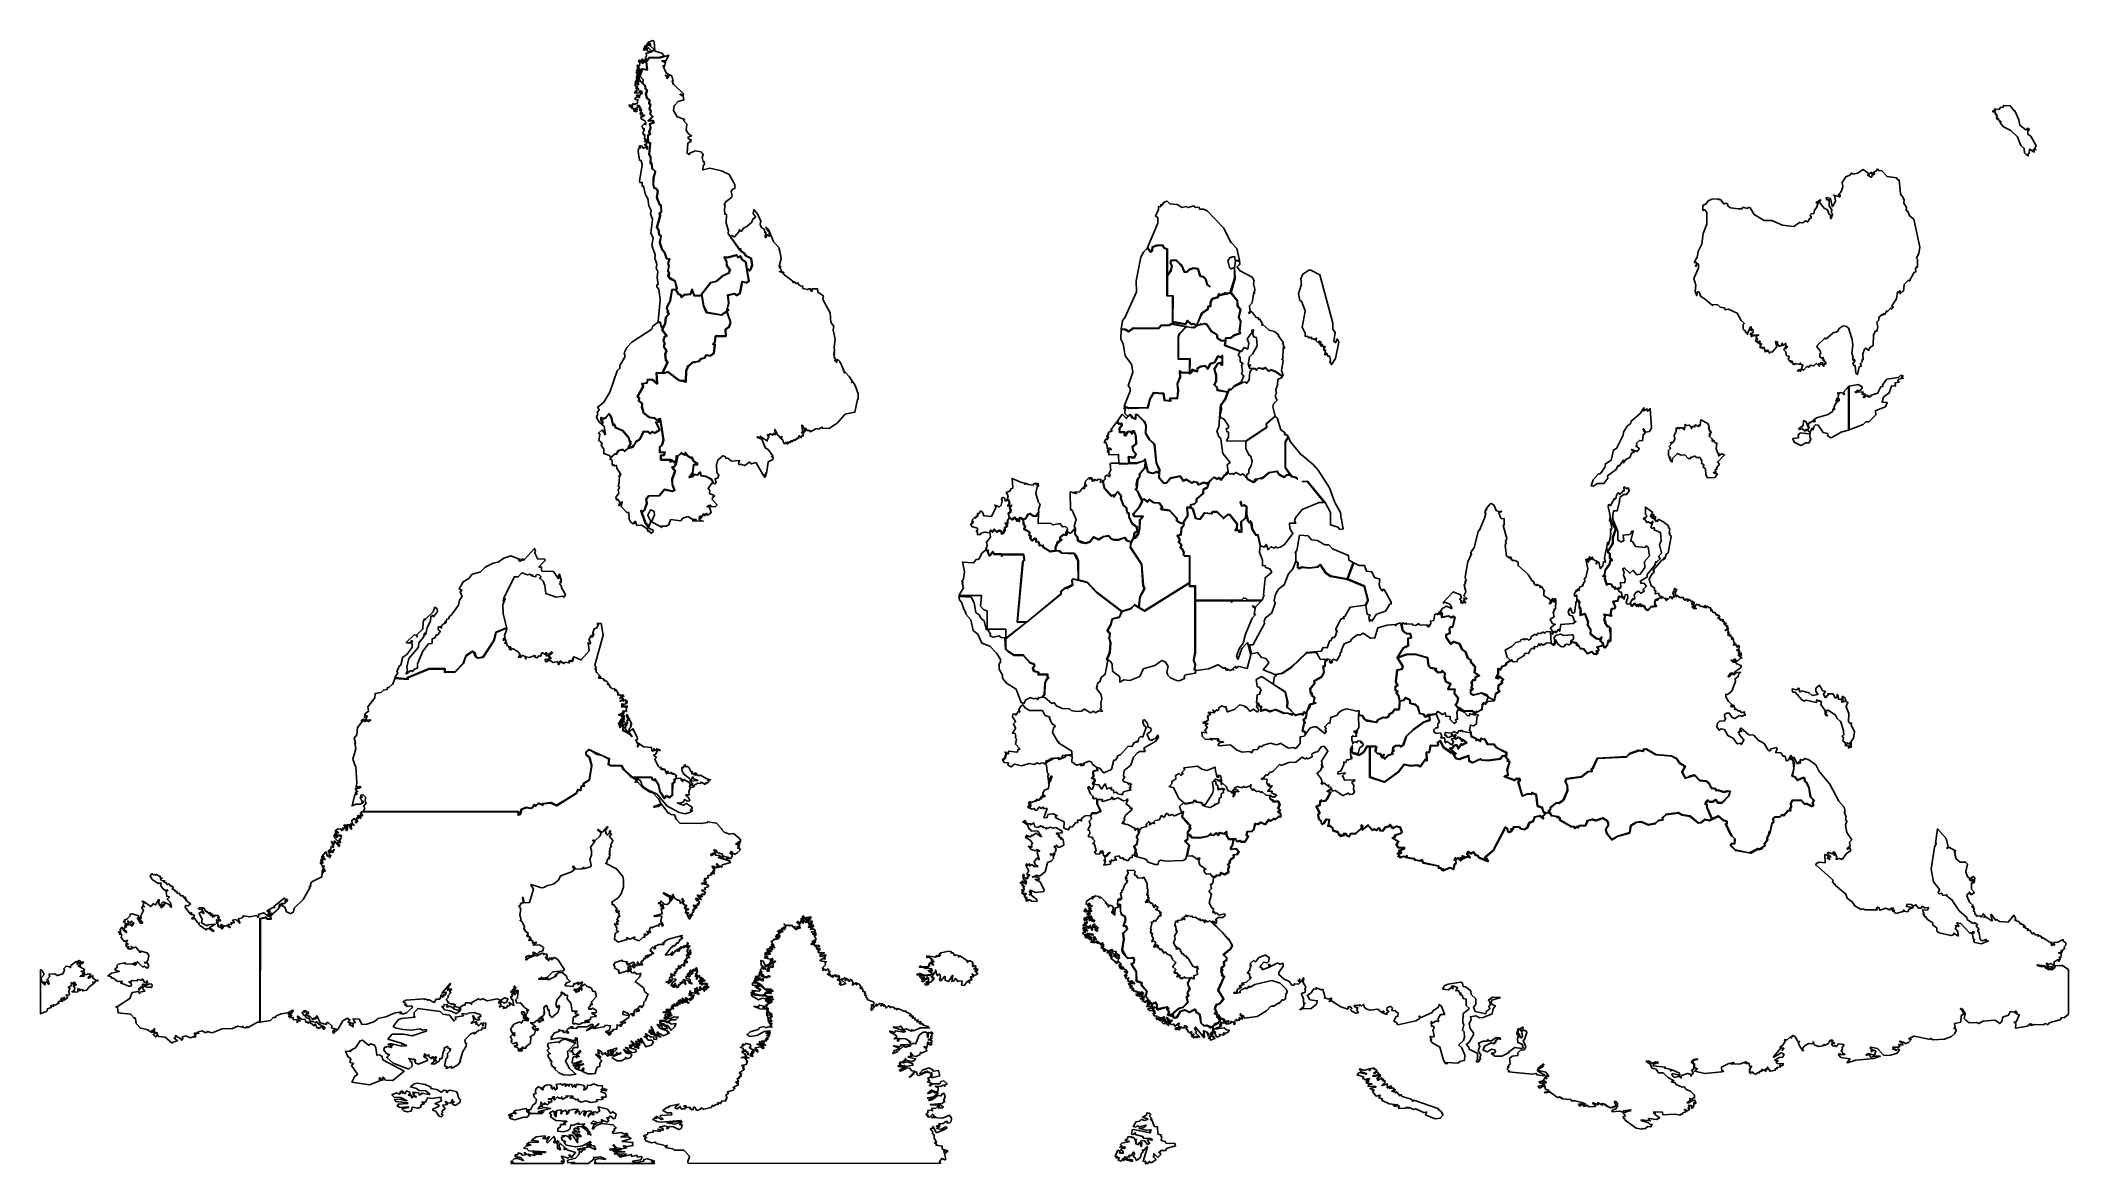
# Model space of a CAD drawing. Header units: metres. Extents: x 12 to 388, y 12 to 220.
import ezdxf

# ---------------------------------------------------------------- set-up
doc = ezdxf.new("R2010")
doc.units = ezdxf.units.M

msp = doc.modelspace()

# ---------------------------------------------------------------- linework, layer by layer
for points in [[(132.1, 202.33), (132.73, 202.6), (132.14, 202.94), (132.14, 202.95), (132.13, 202.95), (132.13, 202.96), (131.72, 203.61), (131.72, 203.62), (131.72, 203.63), (131.72, 203.64), (131.83, 204.71), (131.31, 205.38), (131.31, 205.39), (131.3, 205.4), (131.3, 205.41), (131.3, 205.42), (131.3, 205.43), (131.31, 205.44), (131.31, 205.45), (131.32, 205.45), (131.47, 205.59), (130.08, 206.07), (130.07, 206.07), (130.06, 206.08), (130.05, 206.09), (129.37, 207.24), (129.37, 207.25), (129.37, 207.26), (129.37, 207.27), (129.37, 207.28), (129.53, 208.19), (129.53, 208.2), (129.54, 208.2), (129.54, 208.21), (130.21, 208.91), (130.21, 208.92), (130.22, 208.92), (130.23, 208.92), (130.23, 208.93), (131.28, 209.23), (131.18, 210.01), (131.03, 210), (131.02, 210), (131.01, 210.01), (130.64, 210.21), (130.63, 210.21), (130.62, 210.22), (130.62, 210.23), (130.61, 210.23), (130.61, 210.24), (130.61, 210.25), (130.61, 210.26), (130.61, 210.27), (130.62, 210.28), (130.62, 210.29), (130.63, 210.29), (130.64, 210.3), (130.65, 210.3), (130.66, 210.3), (130.67, 210.3), (131.14, 210.16), (131.25, 210.38), (129.41, 212.08), (129.4, 212.09), (129.4, 212.1), (129.11, 212.69), (129.11, 212.7), (129.1, 212.71), (129.1, 212.72), (129.11, 212.73), (129.11, 212.74), (129.12, 212.75), (129.13, 212.75), (129.13, 212.76), (129.14, 212.76), (129.15, 212.76), (129.16, 212.76), (129.17, 212.76), (129.18, 212.76), (129.19, 212.75), (129.29, 212.66), (129.04, 213.69), (128.64, 213.86), (128.34, 213.31), (128.33, 213.3), (128.32, 213.29), (128.23, 213.24), (128.22, 213.24), (128.21, 213.24), (128.2, 213.24), (128.19, 213.24), (128.18, 213.24), (128.17, 213.25), (128.16, 213.26), (128.16, 213.27), (128.16, 213.28), (128.16, 213.29), (128.16, 213.3), (128.16, 213.31), (128.3, 213.58), (127.91, 213.7), (127.9, 213.7), (127.89, 213.7), (127.89, 213.71), (127.88, 213.71), (127.88, 213.72), (127.87, 213.73), (127.87, 213.74), (127.87, 213.75), (127.87, 213.76), (127.87, 213.77), (127.88, 213.77), (127.88, 213.78), (127.89, 213.78), (127.89, 213.79), (127.9, 213.79), (127.91, 213.79), (127.91, 213.8), (127.92, 213.8), (127.93, 213.8), (128.35, 213.74), (128.54, 213.96), (128.04, 214.24), (128.03, 214.24), (128.02, 214.25), (128.02, 214.26), (127.46, 215.51), (127.46, 215.52), (127.45, 215.53), (127.45, 215.54), (127.46, 215.54), (127.46, 215.55), (127.46, 215.56), (127.47, 215.56), (127.47, 215.57), (127.48, 215.57), (127.48, 215.58), (127.49, 215.58), (127.5, 215.58), (127.51, 215.58), (127.52, 215.58), (127.53, 215.58), (127.53, 215.57), (127.73, 215.44), (127.91, 216.28), (127.54, 216.28), (127.53, 216.28), (127.52, 216.28), (127.27, 216.4), (127.26, 216.4), (127.25, 216.41), (127.24, 216.42), (127.24, 216.43), (127.24, 216.44), (127.24, 216.45), (127.24, 216.46), (127.25, 216.47), (127.25, 216.48), (127.26, 216.48), (127.27, 216.49), (127.28, 216.49), (127.29, 216.49), (127.93, 216.48), (128.5, 217.56), (126.95, 217.04), (126.94, 217.04), (124.86, 216.97), (124.38, 216.3), (124.53, 214.81), (124.53, 214.8), (124.53, 214.79), (124.53, 214.78), (124.52, 214.78), (124.52, 214.77), (124.51, 214.77), (124.51, 214.76), (124.5, 214.76), (124.49, 214.76), (124.48, 214.76), (124.47, 214.76), (123.6, 214.92), (123.21, 213.63), (123.73, 213.03), (123.74, 213.03), (123.74, 213.02), (123.74, 213.01), (123.74, 213), (123.72, 212.21), (123.1, 212.95), (123.1, 212.96), (123.09, 212.96), (123.09, 212.97), (123.09, 212.98), (123.14, 213.92), (123.14, 213.93), (123.14, 213.94), (123.52, 214.99), (123.52, 215), (123.53, 215), (123.53, 215.01), (123.54, 215.01), (123.54, 215.02), (123.55, 215.02), (123.56, 215.02), (123.56, 215.03), (123.57, 215.03), (123.58, 215.02), (124.43, 214.87), (124.28, 216.31), (124.28, 216.32), (124.28, 216.33), (124.28, 216.34), (124.29, 216.34), (124.29, 216.35), (124.8, 217.05), (124.8, 217.06), (124.81, 217.06), (124.81, 217.07), (124.82, 217.07), (124.83, 217.07), (126.93, 217.13), (127.64, 217.39), (127.2, 217.93), (125.97, 218.25), (125.96, 218.25), (125.96, 218.26), (125.95, 218.26), (125.95, 218.27), (125.94, 218.27), (125.94, 218.28), (125.94, 218.29), (125.82, 220.05), (125.54, 220.24), (124.72, 219.92), (124.39, 219.47), (124.51, 219.28), (124.66, 219.53), (124.67, 219.53), (124.67, 219.54), (124.68, 219.54), (124.69, 219.55), (124.7, 219.55), (124.71, 219.55), (124.72, 219.55), (124.73, 219.54), (124.74, 219.54), (124.74, 219.53), (124.92, 219.28), (124.97, 219.51), (124.76, 219.7), (124.75, 219.71), (124.75, 219.72), (124.75, 219.73), (124.74, 219.73), (124.74, 219.74), (124.74, 219.75), (124.75, 219.75), (124.75, 219.76), (124.75, 219.77), (124.76, 219.77), (124.76, 219.78), (124.77, 219.78), (124.78, 219.78), (124.78, 219.79), (124.79, 219.79), (124.8, 219.79), (124.81, 219.79), (125.01, 219.71), (125.02, 219.71), (125.03, 219.7), (125.04, 219.69), (125.1, 219.59), (125.1, 219.58), (125.11, 219.58), (125.11, 219.57), (125.12, 219.18), (125.75, 218.67), (125.76, 218.67), (125.76, 218.66), (125.77, 218.66), (125.77, 218.65), (125.77, 218.64), (125.77, 218.63), (125.77, 218.62), (125.77, 218.61), (125.76, 218.61), (125.76, 218.6), (125.47, 218.28), (125.46, 218.27), (125.45, 218.27), (125.45, 218.26), (125.44, 218.26), (125.43, 218.26), (125.42, 218.26), (125.41, 218.26), (125.4, 218.27), (125.39, 218.27), (124.77, 218.92), (124.53, 218.78), (124.52, 218.78), (124.51, 218.78), (124.51, 218.77), (124.5, 218.77), (124.49, 218.78), (124.2, 218.86), (124.19, 218.86), (124.18, 218.87), (124.17, 218.88), (124.17, 218.89), (124.16, 218.89), (124.16, 218.9), (124.16, 218.91), (124.16, 218.92), (124.17, 218.93), (124.17, 218.94), (124.18, 218.94), (124.18, 218.95), (124.19, 218.95), (124.48, 219.09), (124.1, 219.27), (124.1, 219.26), (124.1, 219.25), (123.84, 218.52), (124.01, 218.43), (124, 218.55), (124, 218.56), (124.01, 218.56), (124.01, 218.57), (124.01, 218.58), (124.02, 218.58), (124.02, 218.59), (124.03, 218.59), (124.03, 218.6), (124.04, 218.6), (124.05, 218.6), (124.06, 218.6), (124.35, 218.58), (124.36, 218.58), (124.37, 218.57), (124.38, 218.57), (124.39, 218.56), (124.66, 218.23), (125.35, 218.22), (125.36, 218.22), (125.36, 218.21), (125.37, 218.21), (125.38, 218.21), (125.38, 218.2), (125.39, 218.2), (125.39, 218.19), (125.39, 218.18), (125.39, 218.17), (125.39, 218.16), (125.39, 218.15), (125.39, 218.14), (125.38, 218.14), (125.38, 218.13), (125.37, 218.13), (125.37, 218.12), (125.36, 218.12), (124.52, 217.9), (124.51, 217.89), (124.5, 217.89), (124.49, 217.9), (124.48, 217.9), (124.47, 217.91), (124.46, 217.92), (124.44, 217.94), (124.44, 217.93), (124.44, 217.92), (124.44, 217.91), (124.43, 217.9), (124.42, 217.89), (124.41, 217.89), (124.4, 217.88), (124.39, 217.88), (124.28, 217.88), (124.28, 217.87), (124.29, 217.87), (124.3, 217.86), (124.3, 217.85), (124.3, 217.84), (124.36, 217.43), (124.36, 217.42), (124.36, 217.41), (124.36, 217.4), (124.16, 217.01), (124.35, 216.75), (124.36, 216.74), (124.36, 216.73), (124.36, 216.72), (124.36, 216.71), (124.36, 216.7), (124.36, 216.69), (124.35, 216.69), (124.12, 216.36), (124.12, 216.35), (124.11, 216.35), (123.69, 216.06), (123.68, 216.05), (123.67, 216.05), (123.66, 216.05), (123.65, 216.05), (123.64, 216.05), (123.63, 216.06), (123.45, 216.18), (123.45, 216.19), (123.44, 216.19), (123.44, 216.2), (123.43, 216.21), (123.43, 216.22), (123.43, 216.23), (123.43, 216.24), (123.44, 216.24), (123.44, 216.25), (123.45, 216.26), (124.12, 216.7), (124.05, 216.74), (123.49, 216.37), (123.49, 216.36), (123.48, 216.36), (123.47, 216.36), (123.46, 216.36), (123.45, 216.36), (123.44, 216.36), (123.44, 216.37), (123.43, 216.37), (123.42, 216.38), (123.42, 216.39), (123.41, 216.4), (123.41, 216.41), (123.41, 216.42), (123.42, 216.42), (123.42, 216.43), (123.42, 216.44), (123.43, 216.44), (123.68, 216.71), (123.51, 216.83), (123.5, 216.83), (123.46, 216.6), (123.46, 216.59), (123.4, 216.46), (123.39, 216.46), (123.39, 216.45), (123.38, 216.45), (123.38, 216.44), (123.37, 216.44), (123.36, 216.44), (123.35, 216.44), (123.34, 216.44), (123.33, 216.44), (123.32, 216.45), (123.31, 216.46), (123.31, 216.47), (123.3, 216.47), (123.3, 216.48), (123.3, 216.49), (123.3, 216.5), (123.29, 216.5), (123.28, 216.5), (123.28, 216.49), (123.27, 216.49), (123.26, 216.5), (123.25, 216.5), (123.03, 216.62), (122.91, 216.29), (123.08, 216.47), (123.08, 216.48), (123.09, 216.48), (123.09, 216.49), (123.1, 216.49), (123.11, 216.49), (123.12, 216.49), (123.13, 216.49), (123.14, 216.49), (123.14, 216.48), (123.15, 216.48), (123.16, 216.47), (123.16, 216.46), (123.16, 216.45), (123.17, 216.45), (123.17, 216.44), (123.08, 215.62), (123.08, 215.61), (123.07, 215.6), (123.07, 215.59), (123.06, 215.59), (123.06, 215.58), (123.05, 215.58), (123.04, 215.58), (123.03, 215.58), (123.02, 215.58), (122.64, 215.65), (122.69, 215.32), (122.69, 215.31), (122.69, 215.3), (122.68, 215.3), (122.68, 215.29), (122.67, 215.28), (122.66, 215.27), (122.77, 215.23), (122.88, 215.36), (122.88, 215.37), (122.89, 215.37), (122.9, 215.37), (122.9, 215.38), (122.91, 215.38), (122.92, 215.38), (122.93, 215.38), (122.93, 215.37), (122.94, 215.37), (122.95, 215.37), (122.95, 215.36), (122.96, 215.36), (122.96, 215.35), (122.96, 215.34), (122.97, 215.34), (122.97, 215.33), (123, 214.89), (123.26, 214.9), (123.27, 214.9), (123.28, 214.89), (123.29, 214.89), (123.29, 214.88), (123.3, 214.88), (123.3, 214.87), (123.31, 214.87), (123.31, 214.86), (123.31, 214.85), (123.31, 214.84), (123.31, 214.83), (123.3, 214.82), (123.3, 214.81), (123.29, 214.81), (123.07, 214.65), (123.21, 214.43), (123.21, 214.42), (123.22, 214.41), (123.22, 214.4), (123.22, 214.39), (123.21, 214.39), (123.21, 214.38), (123.21, 214.37), (123.2, 214.37), (123.2, 214.36), (123.19, 214.36), (123.18, 214.36), (123.18, 214.35), (123.17, 214.35), (123.16, 214.35), (123.15, 214.35), (123.15, 214.36), (123.14, 214.36), (123.13, 214.37), (122.68, 215), (122.49, 214.6), (122.83, 214.68), (122.84, 214.68), (122.85, 214.68), (122.86, 214.68), (122.86, 214.67), (122.87, 214.67), (122.87, 214.66), (122.88, 214.66), (122.88, 214.65), (122.89, 214.64), (122.89, 214.63), (122.89, 214.62), (122.88, 214.61), (122.74, 214.31), (122.73, 214.3), (122.72, 214.29), (122.71, 214.29), (122.7, 214.29), (122.69, 214.29), (122.68, 214.29), (122.67, 214.29), (122.49, 214.38), (122.47, 214.2), (122.48, 214.2), (122.48, 214.21), (122.49, 214.21), (122.5, 214.21), (122.85, 214.26), (122.86, 214.26), (122.87, 214.26), (122.88, 214.26), (122.89, 214.25), (122.9, 214.25), (122.9, 214.24), (122.9, 214.23), (122.91, 214.23), (122.91, 214.22), (122.91, 214.21), (122.91, 214.2), (122.9, 214.19), (122.9, 214.18), (122.89, 214.18), (122.52, 213.82), (122.82, 213.91), (122.83, 213.91), (122.84, 213.91), (122.85, 213.91), (122.86, 213.9), (122.87, 213.89), (122.88, 213.88), (122.88, 213.87), (122.88, 213.86), (122.86, 213.49), (122.86, 213.48), (122.85, 213.48), (122.85, 213.47), (122.85, 213.46), (122.84, 213.46), (122.83, 213.45), (122.82, 213.45), (122.81, 213.45), (122.8, 213.45), (122.79, 213.45), (122.78, 213.45), (122.78, 213.46), (122.77, 213.46), (122.77, 213.47), (122.66, 213.61), (122.46, 213.51), (122.68, 213.3), (122.68, 213.29), (122.69, 213.29), (122.69, 213.28), (122.69, 213.27), (122.69, 213.26), (122.69, 213.25), (122.69, 213.24), (122.68, 213.23), (122.67, 213.22), (122.48, 213.13), (122.64, 213.04), (122.96, 213.41), (122.97, 213.42), (122.98, 213.42), (122.99, 213.42), (123, 213.42), (123.01, 213.42), (123.02, 213.42), (123.03, 213.41), (123.04, 213.4), (123.04, 213.39), (123.08, 213.29), (123.09, 213.28), (123.09, 213.27), (123.09, 213.26), (123.08, 213.25), (123.08, 213.24), (123.07, 213.24), (122.64, 212.77), (122.66, 212.62), (122.71, 212.67), (122.72, 212.67), (122.73, 212.68), (122.74, 212.68), (122.86, 212.71), (122.87, 212.71), (122.88, 212.71), (122.89, 212.71), (122.9, 212.71), (122.91, 212.7), (122.91, 212.69), (122.92, 212.69), (122.92, 212.68), (122.92, 212.67), (122.92, 212.66), (122.92, 212.65), (122.92, 212.64), (122.73, 212.26), (122.9, 212.19), (122.91, 212.19), (122.92, 212.19), (122.92, 212.18), (122.93, 212.17), (122.93, 212.16), (122.94, 212.15), (122.94, 212.14), (122.93, 212.13), (122.93, 212.12), (122.92, 212.11), (122.91, 212.11), (122.91, 212.1), (122.9, 212.1), (122.89, 212.1), (122.66, 212.06), (122.65, 212.06), (122.64, 212.06), (122.64, 212.07), (122.63, 212.07), (122.62, 212.07), (122.62, 212.08), (122.61, 212.08), (122.61, 212.09), (122.6, 212.09), (122.6, 212.1), (122.46, 212.84), (122.32, 212.7), (122.29, 211.82), (122.66, 211.72), (122.67, 211.72), (122.68, 211.71), (122.69, 211.71), (122.69, 211.7), (122.7, 211.69), (122.7, 211.68), (122.7, 211.67), (122.7, 211.66), (122.7, 211.65), (122.69, 211.64), (122.68, 211.63), (122.37, 211.45), (122.51, 211.31), (122.68, 211.47), (122.69, 211.48), (122.7, 211.48), (122.71, 211.49), (122.72, 211.49), (122.73, 211.49), (122.74, 211.48), (122.75, 211.48), (122.76, 211.47), (122.76, 211.46), (122.77, 211.45), (122.87, 211.15), (122.87, 211.14), (122.87, 211.13), (122.87, 211.12), (122.87, 211.11), (122.86, 211.11), (122.86, 211.1), (122.85, 211.1), (122.85, 211.09), (122.84, 211.09), (122.46, 210.97), (122.16, 210.54), (122.32, 210.55), (122.45, 210.86), (122.45, 210.87), (122.46, 210.87), (122.46, 210.88), (122.47, 210.89), (122.48, 210.89), (122.49, 210.89), (122.5, 210.89), (122.51, 210.89), (122.52, 210.89), (122.53, 210.88), (122.54, 210.87), (122.54, 210.86), (122.55, 210.86), (122.55, 210.85), (122.55, 210.84), (122.54, 210.83), (122.46, 210.51), (122.92, 210.56), (123.13, 210.9), (123.14, 210.9), (123.14, 210.91), (123.15, 210.91), (123.15, 210.92), (123.16, 210.92), (123.17, 210.92), (123.18, 210.92), (123.4, 210.87), (123.41, 210.87), (123.42, 210.87), (123.42, 210.86), (123.43, 210.86), (123.43, 210.85), (123.51, 210.72), (123.51, 210.71), (123.52, 210.71), (123.52, 210.7), (123.52, 210.69), (123.51, 210.6), (123.51, 210.59), (123.51, 210.58), (123.5, 210.57), (123.49, 210.56), (123.48, 210.55), (123.47, 210.55), (123.46, 210.55), (123.45, 210.55), (123.28, 210.61), (123.22, 210.49), (123.51, 210.53), (123.52, 210.53), (123.53, 210.53), (123.54, 210.52), (123.55, 210.52), (123.55, 210.51), (123.56, 210.51), (123.56, 210.5), (123.56, 210.49), (123.57, 210.49), (123.57, 210.48), (123.57, 210.47), (123.57, 210.46), (123.56, 210.46), (123.56, 210.45), (123.55, 210.44), (123.54, 210.43), (123.15, 210.22), (123.05, 209.7), (123.05, 209.69), (123.04, 209.68), (123.03, 209.67), (123.02, 209.67), (123.02, 209.66), (123.01, 209.66), (123, 209.66), (122.99, 209.66), (122.98, 209.67), (122.97, 209.67), (122.97, 209.68), (122.96, 209.68), (122.96, 209.69), (122.76, 210.16), (122.54, 210.11), (122.54, 210.1), (122.55, 210.09), (122.55, 210.08), (122.55, 210.07), (122.51, 209.92), (122.67, 209.89), (122.68, 209.89), (122.69, 209.89), (122.7, 209.88), (122.71, 209.87), (122.71, 209.86), (122.71, 209.85), (122.72, 209.85), (122.72, 209.84), (122.71, 209.83), (122.71, 209.82), (122.71, 209.81), (122.7, 209.81), (122.69, 209.8), (122.23, 209.54), (122.4, 209.27), (122.73, 209.32), (122.74, 209.33), (122.75, 209.32), (122.76, 209.32), (122.77, 209.32), (122.77, 209.31), (122.78, 209.31), (122.78, 209.3), (122.79, 209.29), (122.79, 209.28), (122.79, 209.27), (122.79, 209.26), (122.63, 208.58), (122.62, 208.57), (122.62, 208.56), (122.61, 208.56), (122.61, 208.55), (122.6, 208.55), (122.11, 208.38), (122.1, 208.38), (122.09, 208.38), (122.08, 208.38), (122.07, 208.39), (122.06, 208.39), (122.06, 208.4), (122.05, 208.4), (122.05, 208.41), (121.98, 208.57), (121.9, 208.47), (121.9, 208.46), (121.89, 208.46), (121.88, 208.46), (121.88, 208.45), (121.87, 208.45), (121.72, 208.43), (121.78, 207.98), (121.79, 207.98), (121.79, 207.97), (121.78, 207.97), (121.78, 207.96), (121.78, 207.95), (121.78, 207.94), (121.77, 207.94), (121.77, 207.93), (121.76, 207.93), (121.75, 207.93), (121.75, 207.92), (121.74, 207.92), (121.73, 207.92), (121.72, 207.92), (121.72, 207.93), (121.71, 207.93), (121.7, 207.94), (121.43, 208.23), (121.23, 208.23), (121.22, 208.23), (121.22, 208.24), (121.21, 208.24), (121.12, 208.29), (121.47, 207.83), (121.53, 207.87), (121.54, 207.88), (121.55, 207.88), (121.56, 207.88), (121.64, 207.87), (121.65, 207.87), (121.66, 207.87), (121.66, 207.86), (121.67, 207.86), (121.67, 207.85), (121.68, 207.85), (121.68, 207.84), (121.68, 207.83), (121.69, 207.83), (121.69, 207.82), (121.68, 207.81), (121.64, 207.67), (121.9, 207.67), (121.91, 207.67), (121.91, 207.66), (121.92, 207.66), (121.93, 207.66), (121.93, 207.65), (121.94, 207.65), (121.94, 207.64), (121.95, 207.64), (121.95, 207.63), (122.06, 207.13), (122.18, 207.34), (122.19, 207.35), (122.2, 207.36), (122.21, 207.36), (122.22, 207.37), (122.23, 207.37), (122.24, 207.36), (122.25, 207.36), (122.26, 207.36), (122.26, 207.35), (122.27, 207.34), (122.27, 207.33), (122.28, 207.32), (122.28, 207.04), (122.56, 207.07), (122.63, 207.47), (122.19, 207.53), (122.18, 207.53), (122.17, 207.54), (122.16, 207.55), (122.15, 207.56), (122.15, 207.57), (122.15, 207.58), (122.15, 207.59), (122.15, 207.6), (122.16, 207.6), (122.16, 207.61), (122.16, 207.62), (122.17, 207.62), (122.18, 207.62), (122.18, 207.63), (122.19, 207.63), (122.2, 207.63), (122.6, 207.63), (122.58, 207.78), (122.58, 207.79), (122.58, 207.8), (122.58, 207.81), (122.59, 207.82), (122.6, 207.83), (122.61, 207.84), (122.62, 207.84), (122.84, 207.87), (122.68, 208.14), (122.68, 208.15), (122.67, 208.16), (122.67, 208.17), (122.67, 208.18), (122.68, 208.18), (122.68, 208.19), (122.68, 208.2), (122.69, 208.2), (122.69, 208.21), (122.7, 208.21), (122.71, 208.21), (122.71, 208.22), (122.72, 208.22), (122.73, 208.22), (122.99, 208.18), (122.99, 208.17), (123, 208.17), (123.01, 208.17), (123.01, 208.16), (123.02, 208.16), (123.02, 208.15), (123.03, 208.15), (123.44, 207.35), (123.44, 207.34), (123.44, 207.33), (123.45, 207.33), (123.45, 207.32), (123.44, 207.31), (123.44, 207.3), (123.44, 207.29), (123.43, 207.29), (123.43, 207.28), (123.42, 207.28), (123.41, 207.28), (123.41, 207.27), (123.4, 207.27), (123.39, 207.27), (123.38, 207.27), (123.38, 207.28), (123.37, 207.28), (123.36, 207.29), (123.1, 207.63), (123.11, 207.26), (123.6, 206.78), (123.61, 206.77), (123.61, 206.76), (123.61, 206.75), (123.61, 206.74), (123.61, 206.73), (123.6, 206.72), (123.6, 206.71), (123.59, 206.71), (123.58, 206.71), (123.58, 206.7), (123.57, 206.7), (123.56, 206.7), (123.55, 206.7), (123.54, 206.7), (123.2, 206.85), (123.27, 206.45), (123.51, 206.25), (123.7, 206.44), (123.71, 206.45), (123.72, 206.45), (123.73, 206.46), (123.74, 206.46), (123.75, 206.46), (123.94, 206.41), (123.95, 206.41), (123.96, 206.41), (123.97, 206.4), (123.97, 206.39), (123.98, 206.39), (123.98, 206.38), (123.98, 206.37), (123.98, 206.36), (123.98, 206.35), (123.98, 206.34), (123.97, 206.34), (123.97, 206.33), (123.96, 206.33), (123.96, 206.32), (123.51, 206.06), (123.51, 206.05), (123.5, 206.05), (123.49, 206.05), (123.48, 206.05), (123.35, 206.08), (123.39, 205.72), (124.06, 205.38), (124.07, 205.38), (124.07, 205.37), (124.08, 205.37), (124.08, 205.36), (124.09, 205.36), (124.09, 205.35), (124.22, 204.96), (124.22, 204.95), (124.23, 204.95), (124.23, 204.94), (124.23, 204.69), (124.23, 204.68), (124.23, 204.67), (124.23, 204.66), (124.22, 204.66), (124.22, 204.65), (124.21, 204.64), (124.2, 204.64), (124.19, 204.64), (124.19, 204.63), (124.18, 204.63), (124.17, 204.64), (124.16, 204.64), (124.15, 204.65), (124.14, 204.65), (124.14, 204.66), (124.03, 204.85), (123.51, 204.38), (123.77, 203.86), (123.93, 203.91), (123.94, 203.91), (123.95, 203.91), (123.96, 203.91), (123.96, 203.9), (123.97, 203.9), (123.97, 203.89), (123.98, 203.89), (123.98, 203.88), (123.99, 203.88), (123.99, 203.87), (123.99, 203.86), (123.99, 203.85), (123.96, 203.66), (123.96, 203.65), (123.96, 203.64), (123.96, 203.63), (123.95, 203.63), (123.95, 203.62), (123.94, 203.62), (123.93, 203.61), (123.92, 203.61), (123.91, 203.61), (123.9, 203.61), (123.85, 203.63), (123.89, 203.59), (123.89, 203.58), (123.9, 203.58), (123.9, 203.57), (123.9, 203.56), (123.9, 203.55), (123.9, 203.54), (123.9, 203.53), (123.72, 203.1), (123.92, 202.72), (124, 202.78), (124.01, 202.78), (124.01, 202.79), (124.02, 202.79), (124.03, 202.79), (124.04, 202.79), (124.05, 202.79), (124.06, 202.78), (124.07, 202.78), (124.07, 202.77), (124.08, 202.76), (124.08, 202.75), (124.08, 202.74), (124.08, 202.73), (123.98, 201.95), (124.23, 201.99), (124.24, 201.99), (124.25, 201.99), (124.26, 201.99), (124.27, 201.98), (124.28, 201.97), (124.28, 201.96), (124.29, 201.95), (124.29, 201.94), (124.29, 201.93), (124.28, 201.93), (124.28, 201.92), (124.28, 201.91), (123.99, 201.53), (124.16, 201.44), (124.32, 201.78), (124.32, 201.79), (124.32, 201.8), (124.33, 201.8), (124.34, 201.8), (124.34, 201.81), (124.35, 201.81), (124.36, 201.81), (124.37, 201.81), (124.38, 201.81), (124.39, 201.8), (124.4, 201.8), (124.4, 201.79), (124.41, 201.78), (124.41, 201.77), (124.41, 201.76), (124.36, 201.05), (124.36, 201.04), (124.36, 201.03), (124.35, 201.03), (124.35, 201.02), (124.34, 201.02), (124.34, 201.01), (124.33, 201.01), (124, 200.94), (124.51, 200.6), (124.52, 200.6), (124.52, 200.59), (124.53, 200.58), (124.53, 200.57), (124.53, 200.56), (124.53, 200.16), (124.53, 200.15), (124.53, 200.14), (124.53, 200.13), (124.52, 200.13), (124.52, 200.12), (124.51, 200.11), (124.5, 200.11), (124.49, 200.11), (124.48, 200.11), (124.47, 200.11), (124.46, 200.11), (124.45, 200.12), (124.44, 200.12), (124.44, 200.13), (124.44, 200.14), (124.32, 200.51), (123.82, 200.27), (123.82, 200.26), (123.81, 200.26), (123.8, 200.26), (123.79, 200.26), (123.78, 200.26), (123.78, 200.27), (123.77, 200.27), (123.76, 200.28), (123.76, 200.29), (123.75, 200.29), (123.57, 200.68), (123.22, 200.74), (123.03, 200.68), (123.07, 200.58), (123.19, 200.55), (123.2, 200.54), (123.21, 200.54), (123.21, 200.53), (123.22, 200.53), (123.22, 200.52), (123.28, 200.37), (123.29, 200.37), (123.29, 200.36), (123.29, 200.35), (123.29, 200.34), (123.29, 200.33), (123.28, 200.33), (123.28, 200.32), (123.27, 200.32), (123.27, 200.31), (123.26, 200.31), (123.25, 200.3), (123.24, 200.3), (123.23, 200.3), (122.96, 200.37), (122.82, 199.66), (123.06, 198.08), (123.37, 197.99), (123.38, 197.98), (123.39, 197.98), (123.39, 197.97), (123.4, 197.97), (123.4, 197.96), (123.41, 197.96), (123.41, 197.95), (123.57, 197.23), (123.57, 197.22), (123.57, 197.21), (123.1, 194.18), (123.16, 193.95), (123.54, 193.95), (123.55, 193.95), (123.56, 193.95), (123.57, 193.94), (123.58, 193.94), (123.58, 193.93), (123.58, 193.92), (123.59, 193.91), (123.59, 193.9), (123.59, 193.35), (123.65, 193.18), (123.74, 193.26), (123.75, 193.26), (123.75, 193.27), (123.76, 193.27), (123.77, 193.27), (123.78, 193.27), (123.79, 193.27), (123.8, 193.27), (123.8, 193.26), (123.81, 193.26), (123.81, 193.25), (123.82, 193.25), (123.82, 193.24), (123.82, 193.23), (124.17, 191.62), (124.6, 190.98), (124.61, 190.97), (124.61, 190.96), (124.83, 189.58), (125.24, 188.73), (125.24, 188.72), (125.24, 188.71), (125.24, 188.7), (125.1, 188.09), (125.47, 187.1), (125.47, 187.09), (125.47, 187.08), (125.47, 187.07), (125.15, 184.61), (125.6, 183.61), (125.6, 183.6), (125.6, 183.59), (125.6, 183.58), (125.35, 182.3), (125.98, 180.5), (125.99, 180.49), (125.99, 180.48), (125.94, 179.87), (126.28, 178.76), (126.28, 178.75), (126.28, 178.74), (126.17, 178.06), (126.47, 177.42), (126.47, 177.41), (126.47, 177.4), (126.33, 176.3), (126.53, 175.04), (126.53, 175.03), (126.53, 175.02), (126.53, 175.01), (126.52, 175), (126.51, 174.99), (126.5, 174.98), (126.28, 174.92), (126.31, 174.6), (126.63, 174.16), (126.63, 174.15), (126.63, 174.14), (126.88, 172.19), (126.88, 172.18), (126.53, 168.15), (126.93, 168.05), (126.94, 168.05), (126.95, 168.04), (126.96, 168.03), (126.96, 168.02), (126.97, 168.02), (126.97, 168.01), (127.09, 167.3), (127.39, 167.1), (127.8, 167.74), (127.89, 168.91), (127.89, 168.92), (127.9, 168.92), (127.9, 168.93), (127.9, 168.94), (127.91, 168.94), (128.45, 169.55), (128.2, 169.89), (128.2, 169.9), (128.19, 169.91), (128.19, 169.92), (128.19, 169.93), (128.2, 169.93), (128.2, 169.94), (128.35, 170.18), (128.12, 170.4), (128.11, 170.4), (128.11, 170.41), (128.1, 170.41), (128.1, 170.42), (128.1, 170.43), (128.1, 170.44), (128.13, 170.85), (128.13, 170.86), (128.13, 170.87), (128.71, 172), (129.05, 174.03), (129.05, 174.04), (129.05, 174.05), (129.06, 174.05), (129.06, 174.06), (129.07, 174.06), (129.08, 174.07), (129.09, 174.07), (129.1, 174.07), (129.38, 174.07), (129.8, 174.07), (129.95, 174.27), (129.6, 175.6), (128.7, 176.07), (128.69, 176.07), (128.69, 176.08), (128.68, 176.08), (128.34, 176.6), (128.34, 176.61), (128.33, 176.61), (128.33, 176.62), (128.33, 176.63), (128.33, 176.64), (128.33, 176.65), (128.54, 177.1), (128.3, 177.5), (128.3, 177.51), (128.3, 177.52), (128.29, 177.52), (128.29, 177.53), (128.3, 177.53), (128.3, 177.54), (128.5, 178.48), (128.31, 178.88), (128.31, 178.89), (128.31, 178.9), (128.31, 178.91), (128.31, 178.92), (128.57, 179.67), (128.12, 179.76), (128.11, 179.76), (128.1, 179.76), (128.1, 179.77), (128.09, 179.77), (128.09, 179.78), (128.08, 179.78), (128.08, 179.79), (127.69, 180.91), (127.21, 181.52), (127.21, 181.53), (127.2, 181.53), (126.8, 182.77), (126.8, 182.78), (126.8, 182.79), (127.01, 183.96), (126.68, 184.22), (126.67, 184.22), (126.67, 184.23), (126.66, 184.24), (126.66, 184.25), (126.56, 185.17), (126.26, 185.53), (126.25, 185.54), (126.25, 185.55), (126.25, 185.56), (126.24, 185.57), (126.25, 185.57), (126.25, 185.58), (126.84, 187.77), (126.73, 188.17), (126.73, 188.18), (126.72, 188.18), (126.72, 188.19), (126.73, 188.19), (126.73, 188.2), (126.73, 188.21), (126.74, 188.22), (127.06, 188.5), (127.02, 189.66), (126.81, 189.73), (126.8, 189.73), (126.8, 189.74), (126.79, 189.74), (126.79, 189.75), (126.78, 189.75), (126.78, 189.76), (126.24, 191.14), (126.24, 191.15), (126.23, 191.15), (126.23, 191.16), (126.24, 191.17), (126.43, 192.3), (126.11, 192.78), (125.78, 192.88), (125.77, 192.88), (125.76, 192.89), (125.76, 192.9), (125.75, 192.9), (125.75, 192.91), (125.59, 193.42), (125.59, 193.43), (125.59, 193.44), (125.6, 194.7), (125.6, 194.71), (125.96, 195.97), (125.4, 196.43), (125.39, 196.43), (125.39, 196.44), (125.38, 196.45), (125.38, 196.46), (125.27, 197.44), (125.1, 197.44), (125.09, 197.44), (125.08, 197.45), (125.07, 197.45), (125.06, 197.46), (125.06, 197.47), (125.05, 197.47), (125.05, 197.48), (125.05, 197.49), (125.05, 197.5), (125.09, 198.56), (124.8, 199.14), (124.8, 199.15), (124.8, 199.16), (124.8, 199.17), (125.02, 201.18), (124.74, 201.26), (124.74, 201.27), (124.73, 201.27), (124.72, 201.28), (124.72, 201.29), (124.71, 201.29), (124.71, 201.3), (124.6, 201.99), (124.59, 202), (124.61, 202.68), (124.62, 202.69), (124.62, 202.7), (124.62, 202.71), (124.63, 202.71), (124.63, 202.72), (124.64, 202.72), (124.64, 202.73), (125, 202.93), (124.8, 203.27), (124.8, 203.28), (124.8, 203.29), (124.8, 203.3), (124.8, 203.31), (124.8, 203.32), (125.1, 204.05), (124.9, 204.73), (124.9, 204.74), (124.9, 204.75), (124.9, 204.76), (124.9, 204.77), (124.91, 204.77), (124.91, 204.78), (124.92, 204.78), (124.92, 204.79), (124.93, 204.79), (125.65, 205.04), (125.5, 205.34), (124.71, 205.32), (124.7, 205.32), (124.69, 205.32), (124.69, 205.33), (124.68, 205.33), (124.67, 205.34), (124.66, 205.35), (124.66, 205.36), (124.66, 205.37), (124.66, 205.38), (124.66, 205.39), (124.66, 205.4), (124.67, 205.4), (124.67, 205.41), (125.44, 206.13), (125.01, 206.57), (125.01, 206.58), (125, 206.58), (125, 206.59), (125, 206.6), (125, 206.61), (125, 206.62), (125.15, 207.22), (124.86, 207.48), (124.85, 207.49), (124.85, 207.5), (124.84, 207.5), (124.84, 207.51), (124.84, 207.52), (124.84, 207.53), (124.84, 207.54), (125.07, 208.35), (124.82, 208.53), (124.82, 208.54), (124.81, 208.54), (124.81, 208.55), (124.8, 208.56), (124.8, 208.57), (124.8, 208.58), (124.87, 209.2), (124.39, 209.55), (124.39, 209.56), (124.38, 209.56), (124.38, 209.57), (124.37, 209.58), (124.18, 210.32), (124.18, 210.33), (124.18, 210.34), (124.18, 210.35), (124.19, 210.35), (124.43, 211), (124.13, 211.26), (124.12, 211.26), (124.12, 211.27), (124.11, 211.27), (124.11, 211.28), (124.11, 211.29), (124.11, 211.3), (124.13, 211.74), (123.73, 212.21), (124.19, 211.84), (124.19, 211.83), (124.2, 211.83), (124.2, 211.82), (124.2, 211.81), (124.2, 211.8), (124.25, 211.23), (124.51, 211.08), (124.51, 211.07), (124.52, 211.07), (124.52, 211.06), (124.53, 211.06), (124.53, 211.05), (124.53, 211.04), (124.53, 211.03), (124.53, 211.02), (124.28, 210.33), (124.47, 209.62), (124.95, 209.26), (124.96, 209.26), (124.96, 209.25), (124.97, 209.25), (124.97, 209.24), (124.97, 209.23), (124.97, 209.22), (124.91, 208.59), (125.16, 208.41), (125.17, 208.4), (125.17, 208.39), (125.18, 208.39), (125.18, 208.38), (125.18, 208.37), (125.17, 208.36), (124.95, 207.54), (125.24, 207.27), (125.25, 207.26), (125.25, 207.25), (125.25, 207.24), (125.25, 207.23), (125.25, 207.22), (125.1, 206.62), (125.55, 206.16), (125.56, 206.16), (125.56, 206.15), (125.56, 206.14), (125.56, 206.13), (125.56, 206.12), (125.56, 206.11), (125.56, 206.1), (125.55, 206.1), (125.55, 206.09), (124.84, 205.43), (125.53, 205.44), (125.54, 205.44), (125.55, 205.44), (125.56, 205.44), (125.56, 205.43), (125.57, 205.43), (125.57, 205.42), (125.58, 205.42), (125.58, 205.41), (125.76, 205.03), (125.77, 205.02), (125.77, 205.01), (125.77, 205), (125.76, 204.99), (125.76, 204.98), (125.75, 204.98), (125.75, 204.97), (125.74, 204.97), (125.74, 204.96), (125.73, 204.96), (125.01, 204.71), (125.2, 204.06), (125.2, 204.05), (125.21, 204.05), (125.21, 204.04), (125.2, 204.04), (125.2, 204.03), (125.2, 204.02), (124.9, 203.3), (125.11, 202.93), (125.12, 202.92), (125.12, 202.91), (125.12, 202.9), (125.12, 202.89), (125.11, 202.89), (125.11, 202.88), (125.1, 202.87), (125.09, 202.87), (124.71, 202.65), (124.7, 202), (124.8, 201.35), (125.09, 201.27), (125.1, 201.26), (125.11, 201.26), (125.11, 201.25), (125.12, 201.25), (125.12, 201.24), (125.12, 201.23), (125.13, 201.23), (125.13, 201.22), (124.9, 199.17), (125.19, 198.59), (125.19, 198.58), (125.19, 198.57), (125.15, 197.54), (125.32, 197.54), (125.33, 197.54), (125.34, 197.54), (125.35, 197.54), (125.35, 197.53), (125.36, 197.53), (125.36, 197.52), (125.36, 197.51), (125.37, 197.51), (125.37, 197.5), (125.47, 196.5), (126.05, 196.03), (126.05, 196.02), (126.06, 196.02), (126.06, 196.01), (126.06, 196), (126.06, 195.99), (126.06, 195.98), (125.7, 194.69), (125.69, 193.45), (125.84, 192.96), (126.15, 192.87), (126.16, 192.87), (126.17, 192.86), (126.18, 192.85), (126.53, 192.34), (126.53, 192.33), (126.53, 192.32), (126.53, 192.31), (126.53, 192.3), (126.34, 191.16), (126.87, 189.82), (127.08, 189.74), (127.09, 189.74), (127.1, 189.73), (127.11, 189.72), (127.11, 189.71), (127.12, 189.7), (127.12, 189.69), (127.16, 188.48), (127.16, 188.47), (127.16, 188.46), (127.15, 188.46), (127.15, 188.45), (127.14, 188.44), (126.83, 188.17), (126.94, 187.78), (126.94, 187.77), (126.94, 187.76), (126.35, 185.58), (126.65, 185.23), (126.65, 185.22), (126.66, 185.21), (126.66, 185.2), (126.76, 184.29), (127.09, 184.02), (127.1, 184.01), (127.1, 184), (127.11, 184), (127.11, 183.99), (127.11, 183.98), (127.11, 183.97), (126.9, 182.79), (127.3, 181.57), (127.77, 180.97), (127.78, 180.96), (127.78, 180.95), (128.17, 179.85), (128.64, 179.75), (128.65, 179.75), (128.66, 179.75), (128.66, 179.74), (128.67, 179.74), (128.67, 179.73), (128.68, 179.73), (128.68, 179.72), (128.68, 179.71), (128.68, 179.7), (128.68, 179.69), (128.41, 178.91), (128.6, 178.5), (128.6, 178.49), (128.6, 178.48), (128.6, 178.47), (128.39, 177.58), (128.64, 177.13), (128.64, 177.12), (128.64, 177.11), (128.64, 177.1), (128.64, 177.09), (128.51, 176.44), (129.67, 175.68), (129.68, 175.68), (129.68, 175.67), (129.69, 175.66), (129.69, 175.65), (130.06, 174.27), (130.06, 174.26), (130.06, 174.25), (130.05, 174.24), (130.05, 174.23), (129.88, 174.02), (130.33, 173.27), (130.77, 173.08), (130.78, 173.07), (130.79, 173.06), (130.79, 173.05), (130.79, 173.04), (130.85, 172.75), (131.3, 173.12), (131.31, 173.13), (131.32, 173.13), (131.33, 173.13), (132.5, 173.25), (132.77, 174.11), (132.77, 174.12), (132.78, 174.12), (132.78, 174.13), (132.79, 174.13), (132.79, 174.14), (132.8, 174.14), (132.81, 174.14), (132.82, 174.14), (132.83, 174.14), (132.84, 174.14), (132.84, 174.13), (132.85, 174.13), (132.85, 174.12), (132.86, 174.12), (132.86, 174.11), (133.25, 172.99), (134.38, 172.99), (136.24, 175.37), (136.25, 175.37), (136.25, 175.38), (136.26, 175.38), (136.27, 175.38), (137.28, 175.65), (138.55, 176.68), (138.56, 176.68), (139.52, 177.09), (139.81, 177.69), (139.22, 178.5), (139.22, 178.51), (139.22, 178.52), (139.21, 178.52), (139.21, 178.53), (139.19, 179.15), (138.75, 180.05), (138.74, 180.05), (138.74, 180.06), (138.74, 180.07), (138.74, 180.08), (138.74, 180.09), (138.75, 180.09), (138.75, 180.1), (138.76, 180.11), (138.77, 180.12), (138.78, 180.12), (138.79, 180.12), (138.8, 180.12), (139.4, 180.05), (141.08, 180.49), (141.09, 180.49), (141.1, 180.49), (141.11, 180.49), (141.12, 180.48), (141.13, 180.48), (141.13, 180.47), (141.4, 180.11), (141.74, 180.29), (141.75, 180.29), (141.76, 180.29), (141.76, 180.3), (141.77, 180.3), (141.78, 180.29), (141.79, 180.29), (141.8, 180.28), (141.81, 180.28), (141.81, 180.27), (142.16, 179.65), (142.8, 179.2), (142.81, 179.19), (142.82, 179.18), (142.82, 179.17), (143.01, 177.82), (143.1, 177.9), (143.1, 177.91), (143.11, 177.91), (143.12, 177.91), (143.12, 177.92), (143.13, 177.92), (143.14, 177.92), (143.14, 177.91), (143.15, 177.91), (143.16, 177.91), (143.48, 177.67), (143.66, 177.83), (143.9, 178.64), (143.73, 179.82), (142.74, 180.31), (142.73, 180.32), (142.72, 180.32), (142.72, 180.33), (142.71, 180.33), (142.49, 180.77), (141.72, 181.28), (141.71, 181.29), (141.7, 181.3), (141.7, 181.31), (141.7, 181.32), (141.7, 181.33), (141.7, 181.34), (141.76, 181.49), (141.62, 181.47), (141.61, 181.47), (141.6, 181.47), (141.59, 181.48), (141.58, 181.48), (141.58, 181.49), (141.57, 181.49), (139.5, 184.49), (139.49, 184.49), (139.49, 184.5), (139.49, 184.51), (139.49, 184.52), (139.49, 184.53), (139.58, 184.96), (139.16, 186.38), (139.16, 186.39), (139.22, 187.98), (138.96, 188.04), (138.95, 188.04), (138.95, 188.05), (138.94, 188.05), (138.94, 188.06), (138.93, 188.06), (138.93, 188.07), (138.92, 188.08), (138.8, 188.94), (138.8, 188.95), (138.8, 188.96), (138.97, 189.61), (138.8, 189.73), (138.79, 189.73), (138.79, 189.74), (138.78, 189.75), (138.78, 189.76), (138.78, 189.77), (138.78, 189.78), (138.78, 189.79), (139.05, 190.32), (139.05, 190.33), (139.06, 190.33), (139.06, 190.34), (140.17, 191.18), (140.28, 191.42), (140.04, 192.19), (140.04, 192.2), (140.03, 192.2), (140.03, 192.21), (140.03, 192.22), (140.04, 192.22), (140.04, 192.23), (140.31, 192.66), (140.32, 192.67), (140.33, 192.67), (140.33, 192.68), (140.34, 192.68), (140.73, 192.83), (140.74, 193.55), (139.71, 195.39), (138.3, 196.1), (136.14, 196.55), (134.86, 196.26), (134.85, 196.26), (134.85, 196.25), (134.84, 196.25), (134.84, 196.26), (134.83, 196.26), (134.82, 196.26), (134.82, 196.27), (134.81, 196.27), (134.81, 196.28), (134.8, 196.28), (134.8, 196.29), (134.8, 196.3), (134.8, 196.31), (134.85, 196.98), (134.86, 196.99), (134.86, 197), (134.86, 197.01), (134.87, 197.01), (134.87, 197.02), (134.88, 197.02), (134.9, 197.04), (134.9, 197.05), (134.9, 197.06), (134.9, 197.07), (134.9, 197.08), (134.91, 197.09), (134.91, 197.1), (135.13, 197.29), (135.08, 197.77), (134.93, 197.76), (134.92, 197.76), (134.91, 197.76), (134.9, 197.76), (134.89, 197.77), (134.88, 197.78), (134.88, 197.79), (134.68, 198.53), (134.68, 198.54), (134.68, 198.55), (134.68, 198.56), (134.85, 199.1), (134.85, 199.11), (134.86, 199.11), (134.86, 199.12), (134.87, 199.12), (134.87, 199.13), (134.88, 199.13), (134.89, 199.13), (134.48, 199.59), (133.39, 199.77), (132.28, 199.3), (132.36, 199.2), (132.37, 199.19), (132.37, 199.18), (132.37, 199.17), (132.37, 199.16), (132.37, 199.15), (132.37, 199.14), (132.36, 199.14), (132.36, 199.13), (132.35, 199.13), (132.35, 199.12), (132.34, 199.12), (132.33, 199.12), (132.32, 199.12), (132.31, 199.12), (132.3, 199.12), (131.95, 199.3), (131.94, 199.31), (131.93, 199.32), (131.93, 199.33), (131.92, 199.34), (131.92, 199.35), (132.06, 201.24), (132.06, 201.25), (132.06, 201.26), (132.07, 201.27), (132.08, 201.28), (132.09, 201.28), (132.59, 201.5), (132.48, 201.71), (132.48, 201.72), (132.48, 201.73), (132.48, 201.74), (132.48, 201.75), (132.48, 201.76), (132.49, 201.76), (132.49, 201.77), (132.5, 201.78), (132.51, 201.78), (132.52, 201.78), (132.67, 201.82), (132.15, 202.04), (132.14, 202.05), (132.13, 202.05), (132.13, 202.06), (132.12, 202.07), (132.12, 202.08), (132.07, 202.28), (132.06, 202.28), (132.06, 202.29), (132.07, 202.3), (132.07, 202.31), (132.07, 202.32), (132.08, 202.32), (132.08, 202.33), (132.09, 202.33), (132.1, 202.33)], [(374.68, 206.43), (374.56, 206.27), (374.75, 206.25), (374.76, 206.25), (374.77, 206.25), (374.77, 206.24), (374.78, 206.24), (374.78, 206.23), (374.79, 206.23), (374.79, 206.22), (374.79, 206.21), (374.79, 206.2), (374.79, 206.19), (374.79, 206.18), (374.78, 206.17), (374.78, 206.16), (374.64, 206.03), (374.65, 206.02), (374.65, 206.01), (374.65, 206), (374.65, 205.99), (374.65, 205.98), (374.64, 205.97), (374.59, 205.91), (374.71, 205.91), (374.72, 205.91), (374.73, 205.91), (374.73, 205.9), (374.74, 205.9), (374.75, 205.89), (374.75, 205.88), (374.76, 205.87), (374.76, 205.86), (374.76, 205.85), (374.76, 205.84), (374.75, 205.84), (374.75, 205.83), (374.75, 205.82), (374.76, 205.82), (374.77, 205.82), (374.78, 205.82), (374.79, 205.82), (374.79, 205.81), (374.8, 205.81), (374.81, 205.81), (374.81, 205.8), (374.82, 205.8), (374.82, 205.79), (374.82, 205.78), (374.82, 205.77), (374.82, 205.76), (374.82, 205.75), (374.82, 205.74), (374.81, 205.74), (374.81, 205.73), (374.8, 205.73), (374.71, 205.65), (374.81, 205.55), (374.92, 205.72), (374.92, 205.73), (374.92, 205.74), (374.93, 205.74), (374.94, 205.74), (374.94, 205.75), (374.95, 205.75), (374.96, 205.75), (374.97, 205.75), (374.98, 205.75), (374.98, 205.74), (374.99, 205.74), (374.99, 205.73), (375, 205.73), (375, 205.72), (375.01, 205.72), (375.01, 205.71), (375.01, 205.7), (375.01, 205.69), (374.99, 205.57), (375, 205.57), (375.01, 205.58), (375.02, 205.58), (375.03, 205.57), (375.04, 205.57), (375.05, 205.57), (375.05, 205.56), (375.06, 205.56), (375.06, 205.55), (375.23, 205.17), (375.37, 205.28), (375.38, 205.29), (375.39, 205.29), (375.4, 205.29), (375.41, 205.29), (375.42, 205.28), (375.43, 205.28), (375.43, 205.27), (375.44, 205.27), (375.44, 205.26), (375.44, 205.25), (375.45, 205.25), (375.45, 205.24), (375.45, 205.23), (375.44, 205.22), (375.35, 204.95), (375.89, 204.26), (377.28, 203.54), (377.29, 203.54), (377.3, 203.54), (378.49, 202.41), (378.49, 202.4), (378.5, 202.4), (379.13, 200.77), (379.75, 200.25), (379.75, 200.24), (379.76, 200.24), (379.76, 200.23), (379.77, 200.22), (379.77, 200.21), (379.81, 199.43), (380.29, 198.92), (380.52, 198.89), (380.54, 198.89), (380.31, 199.01), (380.3, 199.02), (380.29, 199.03), (380.29, 199.04), (380.28, 199.05), (380.28, 199.06), (380.29, 199.07), (380.29, 199.08), (380.3, 199.09), (380.31, 199.1), (380.66, 199.31), (380.75, 200.05), (380.75, 200.06), (380.75, 200.07), (380.76, 200.07), (380.76, 200.08), (380.77, 200.09), (380.78, 200.09), (380.79, 200.1), (380.8, 200.1), (380.81, 200.1), (380.81, 200.09), (380.82, 200.09), (381.62, 199.56), (381.45, 199.99), (381.45, 200), (381.45, 200.01), (381.45, 200.02), (381.45, 200.03), (381.46, 200.04), (381.46, 200.05), (381.47, 200.05), (381.48, 200.06), (381.49, 200.06), (381.5, 200.06), (381.51, 200.06), (381.52, 200.06), (381.62, 200.01), (381.62, 200.02), (381.62, 200.03), (381.63, 200.03), (381.63, 200.04), (381.64, 200.04), (381.64, 200.05), (381.65, 200.05), (381.66, 200.05), (381.67, 200.05), (381.68, 200.05), (381.94, 199.99), (381.75, 200.21), (381.74, 200.22), (381.74, 200.23), (381.74, 200.24), (381.74, 200.25), (381.74, 200.26), (381.98, 200.72), (380.95, 202.51), (380.46, 202.84), (380.45, 202.85), (380.45, 202.86), (380.44, 202.86), (380.44, 202.87), (380.4, 203.52), (380.4, 203.53), (380.4, 203.54), (380.41, 203.55), (380.41, 203.56), (380.42, 203.56), (380.43, 203.57), (380.44, 203.57), (380.7, 203.65), (380.69, 203.78), (380.68, 203.75), (380.68, 203.74), (380.67, 203.74), (380.67, 203.73), (380.66, 203.73), (380.65, 203.73), (380.65, 203.72), (380.64, 203.72), (380.63, 203.72), (380.62, 203.72), (380.62, 203.73), (380.61, 203.73), (380.6, 203.73), (380.6, 203.74), (380.59, 203.74), (380.59, 203.75), (380.59, 203.76), (380.59, 203.77), (380.59, 203.78), (380.6, 203.95), (380.26, 203.91), (380.34, 203.87), (380.35, 203.86), (380.36, 203.85), (380.37, 203.84), (380.37, 203.83), (380.37, 203.82), (380.37, 203.81), (380.37, 203.8), (380.36, 203.8), (380.36, 203.79), (380.36, 203.78), (380.35, 203.78), (380.34, 203.78), (380.34, 203.77), (380.33, 203.77), (380.09, 203.7), (380.08, 203.7), (380.07, 203.7), (380.06, 203.7), (380.06, 203.71), (380.05, 203.71), (378.93, 204.55), (378.92, 204.55), (378.92, 204.56), (378.92, 204.57), (378.91, 204.57), (378.91, 204.58), (378.76, 205.55), (378.09, 207.1), (378.09, 207.11), (378.09, 207.12), (378.09, 207.13), (377.89, 207.2), (377.88, 207.21), (377.87, 207.21), (377.87, 207.22), (377.86, 207.22), (377.15, 208.15), (375.91, 208.21), (375.9, 207.94), (375.9, 207.93), (375.9, 207.92), (375.89, 207.91), (375.89, 207.9), (375.88, 207.9), (375.87, 207.9), (375.87, 207.89), (375.86, 207.89), (375.33, 207.85), (375.08, 207.5), (375.07, 207.5), (375.07, 207.49), (375.06, 207.49), (375.05, 207.49), (375.05, 207.48), (375.04, 207.48), (375.03, 207.48), (374.26, 207.57), (374.42, 207.21), (374.42, 207.2), (374.42, 207.19), (374.42, 207.18), (374.42, 207.17), (374.41, 207.17), (374.41, 207.16), (374.4, 207.15), (374.39, 207.15), (374.38, 207.14), (374.37, 207.14), (374.36, 207.14), (374.35, 207.15), (374.12, 207.3), (374.2, 207.08), (374.2, 207.07), (374.2, 207.06), (374.2, 207.05), (374.2, 207.04), (374.2, 207.03), (374.19, 207.03), (374.19, 207.02), (374.18, 207.02), (374.17, 207.02), (374.17, 207.01), (374.16, 207.01), (374.15, 207.01), (374.14, 207.01), (374.13, 207.02), (374.12, 207.02), (373.93, 207.18), (373.94, 207.02), (374.31, 206.98), (374.32, 206.98), (374.33, 206.97), (374.34, 206.97), (374.48, 206.84), (374.48, 206.83), (374.49, 206.83), (374.49, 206.82), (374.49, 206.81), (374.49, 206.8), (374.49, 206.79), (374.49, 206.78), (374.48, 206.78), (374.48, 206.77), (374.47, 206.77), (374.47, 206.76), (374.46, 206.76), (374.45, 206.76), (374.45, 206.75), (374.44, 206.75), (374.44, 206.76), (374.31, 206.77), (374.52, 206.51), (374.52, 206.5), (374.53, 206.5), (374.53, 206.49), (374.53, 206.48), (374.53, 206.47), (374.53, 206.46), (374.61, 206.5), (374.61, 206.51), (374.62, 206.51), (374.63, 206.51), (374.64, 206.51), (374.65, 206.51), (374.66, 206.51), (374.66, 206.5), (374.67, 206.5), (374.68, 206.49), (374.68, 206.48), (374.69, 206.47), (374.69, 206.46), (374.69, 206.45), (374.68, 206.45), (374.68, 206.44), (374.68, 206.43)], [(318.69, 179.21), (318.7, 179.21), (318.7, 179.22), (318.71, 179.22), (318.72, 179.22), (318.73, 179.22), (318.74, 179.22), (318.89, 179.14), (318.9, 179.14), (318.9, 179.13), (318.91, 179.13), (318.91, 179.12), (318.92, 179.12), (318.92, 179.11), (319, 178.76), (319, 178.75), (319, 178.74), (318.99, 178.74), (318.99, 178.73), (318.99, 178.72), (318.98, 178.72), (318.83, 178.56), (318.91, 178.36), (319.09, 178.89), (319.09, 178.9), (319.1, 178.9), (319.1, 178.91), (319.11, 178.92), (319.12, 178.92), (319.13, 178.93), (319.14, 178.93), (319.15, 178.93), (319.16, 178.92), (319.17, 178.92), (319.17, 178.91), (319.35, 178.75), (319.35, 178.74), (319.36, 178.74), (319.36, 178.73), (319.36, 178.72), (319.39, 178.07), (319.39, 178.06), (319.38, 178.06), (319.38, 178.05), (318.48, 176.15), (318.87, 174.89), (318.87, 174.88), (318.87, 174.87), (318.75, 173.69), (319.07, 172.92), (319.14, 173.61), (319.15, 173.61), (319.15, 173.62), (319.15, 173.63), (319.16, 173.63), (319.16, 173.64), (319.17, 173.64), (319.17, 173.65), (319.18, 173.65), (319.19, 173.65), (319.2, 173.65), (319.42, 173.64), (319.43, 173.64), (319.44, 173.63), (319.45, 173.63), (319.46, 173.62), (319.46, 173.61), (319.47, 173.61), (319.78, 172.76), (320.63, 172.32), (320.64, 172.31), (321.96, 171.09), (322, 171.24), (322, 171.25), (322.01, 171.26), (322.02, 171.27), (322.03, 171.28), (322.04, 171.28), (322.05, 171.28), (322.97, 171.21), (322.98, 171.21), (322.99, 171.21), (322.99, 171.2), (323, 171.2), (323.42, 170.81), (324.09, 170.71), (324.1, 170.71), (324.11, 170.71), (324.11, 170.7), (324.12, 170.7), (324.13, 170.69), (324.41, 170.31), (324.89, 170.43), (324.9, 170.43), (324.91, 170.43), (324.92, 170.43), (324.93, 170.42), (326.53, 169.71), (326.54, 169.71), (326.54, 169.7), (326.55, 169.7), (326.55, 169.69), (326.56, 169.69), (327.26, 168.31), (327.82, 167.87), (327.82, 167.86), (327.83, 167.86), (327.83, 167.85), (327.83, 167.84), (327.83, 167.83), (327.83, 167.82), (327.83, 167.81), (327.83, 167.8), (327.82, 167.8), (327.65, 167.62), (327.65, 166.73), (328.08, 166.37), (328.08, 166.36), (328.09, 166.36), (328.09, 166.35), (328.09, 166.34), (328.09, 166.33), (328.08, 166.13), (328.28, 166.13), (328.29, 166.13), (328.3, 166.13), (328.31, 166.13), (328.31, 166.12), (328.32, 166.12), (328.32, 166.11), (328.33, 166.1), (328.33, 166.09), (328.4, 165.77), (329.02, 167.17), (329.03, 167.18), (329.04, 167.19), (329.05, 167.19), (329.06, 167.19), (329.07, 167.19), (329.08, 167.19), (329.09, 167.19), (329.09, 167.18), (329.1, 167.18), (329.1, 167.17), (329.11, 167.17), (329.11, 167.16), (329.11, 167.15), (329.13, 166.46), (329.39, 166.69), (329.4, 166.7), (329.41, 166.7), (329.42, 166.7), (329.43, 166.7), (329.44, 166.7), (329.45, 166.69), (329.46, 166.69), (329.46, 166.68), (329.47, 166.67), (329.47, 166.66), (329.47, 166.65), (329.51, 166.15), (329.51, 166.14), (329.51, 166.13), (329.51, 166.12), (329.5, 166.12), (329.5, 166.11), (329.49, 166.11), (329.49, 166.1), (329.48, 166.1), (329.04, 165.88), (328.98, 165.74), (329.22, 165.68), (329.23, 165.68), (329.23, 165.67), (329.24, 165.67), (329.25, 165.66), (329.26, 165.65), (329.26, 165.64), (329.26, 165.63), (329.26, 165.62), (329.26, 165.61), (329.14, 165.36), (329.27, 165.37), (329.32, 165.64), (329.32, 165.65), (329.33, 165.66), (329.34, 165.67), (329.35, 165.68), (329.36, 165.68), (329.37, 165.68), (329.38, 165.68), (329.39, 165.68), (329.39, 165.67), (329.4, 165.67), (329.4, 165.66), (329.41, 165.66), (329.41, 165.65), (329.42, 165.64), (329.45, 165.44), (329.71, 165.63), (329.72, 165.63), (329.73, 165.63), (329.74, 165.63), (329.74, 165.64), (329.75, 165.64), (329.75, 165.63), (329.76, 165.63), (329.91, 165.58), (329.98, 165.63), (329.99, 165.63), (330, 165.63), (330.38, 165.67), (330.39, 165.67), (330.4, 165.67), (330.41, 165.67), (330.48, 165.64), (330.48, 165.63), (330.49, 165.63), (330.49, 165.62), (330.5, 165.62), (330.5, 165.61), (330.5, 165.6), (330.51, 165.6), (330.51, 165.59), (330.5, 165.59), (330.5, 165.58), (330.5, 165.57), (330.49, 165.56), (330.49, 165.55), (330.48, 165.55), (330.47, 165.55), (330.46, 165.54), (330.01, 165.46), (330.32, 164.84), (330.33, 164.83), (330.33, 164.82), (330.33, 164.81), (330.32, 164.81), (330.32, 164.8), (330.32, 164.79), (330.31, 164.79), (330.31, 164.78), (330.3, 164.78), (330.29, 164.77), (330.28, 164.77), (330.27, 164.77), (330.26, 164.77), (330.26, 164.78), (330.25, 164.78), (330.24, 164.79), (330.05, 164.97), (329.96, 164.5), (330.23, 164.44), (330.24, 164.44), (330.25, 164.44), (330.25, 164.43), (330.26, 164.43), (330.26, 164.42), (330.27, 164.42), (330.27, 164.41), (330.27, 164.4), (330.27, 164.39), (330.26, 164.2), (330.72, 164.49), (330.73, 164.49), (330.74, 164.5), (330.75, 164.5), (330.76, 164.5), (330.77, 164.5), (330.77, 164.49), (330.78, 164.49), (330.78, 164.48), (330.79, 164.48), (330.79, 164.47), (330.8, 164.46), (330.8, 164.45), (330.8, 164.44), (330.76, 164.17), (330.75, 164.17), (330.75, 164.16), (330.75, 164.15), (330.74, 164.15), (330.74, 164.14), (330.73, 164.14), (330.72, 164.14), (330.72, 164.13), (330.71, 164.13), (330.55, 164.12), (330.65, 164.02), (330.66, 164.01), (330.66, 164), (330.66, 163.99), (330.66, 163.98), (330.66, 163.97), (330.68, 164.01), (330.69, 164.01), (330.69, 164.02), (330.7, 164.03), (330.71, 164.03), (330.71, 164.04), (330.72, 164.04), (330.73, 164.04), (330.74, 164.04), (330.75, 164.03), (330.76, 164.03), (330.76, 164.02), (330.77, 164.02), (330.77, 164.01), (330.78, 164), (330.78, 163.99), (330.78, 163.98), (330.77, 163.93), (330.82, 163.99), (330.82, 164), (330.83, 164), (330.84, 164), (330.84, 164.01), (330.85, 164.01), (330.86, 164.01), (331.01, 164.01), (331.02, 164.01), (331.02, 164), (331.03, 164), (331.04, 164), (331.04, 163.99), (331.05, 163.99), (331.05, 163.98), (331.05, 163.97), (331.06, 163.97), (331.06, 163.96), (331.06, 163.95), (331.06, 163.94), (331.05, 163.94), (331.05, 163.93), (330.76, 163.44), (330.91, 163.23), (330.97, 163.34), (330.98, 163.34), (330.98, 163.35), (330.99, 163.35), (330.99, 163.36), (331, 163.36), (331.01, 163.36), (331.02, 163.36), (331.03, 163.36), (331.04, 163.36), (331.04, 163.35), (331.05, 163.35), (331.17, 163.26), (331.17, 163.31), (331.17, 163.32), (331.18, 163.33), (331.18, 163.34), (331.19, 163.34), (331.19, 163.35), (331.2, 163.35), (331.21, 163.35), (331.21, 163.36), (331.22, 163.36), (331.23, 163.36), (331.23, 163.35), (331.24, 163.35), (331.25, 163.35), (331.26, 163.34), (331.27, 163.33), (331.27, 163.32), (331.34, 163.12), (331.47, 163.34), (331.48, 163.34), (331.48, 163.35), (331.49, 163.35), (331.49, 163.36), (331.5, 163.36), (331.51, 163.36), (331.52, 163.36), (331.53, 163.36), (331.54, 163.35), (331.55, 163.35), (331.55, 163.34), (331.56, 163.34), (331.56, 163.33), (331.56, 163.32), (331.71, 162.51), (331.86, 162.81), (331.86, 162.82), (331.87, 162.82), (331.88, 162.83), (331.89, 162.83), (331.9, 162.83), (331.91, 162.83), (331.92, 162.83), (331.93, 162.83), (331.93, 162.82), (331.94, 162.82), (331.94, 162.81), (332.13, 162.53), (332.18, 162.79), (332.18, 162.8), (332.19, 162.81), (332.19, 162.82), (332.2, 162.82), (332.2, 162.83), (332.21, 162.83), (332.22, 162.83), (332.23, 162.83), (332.24, 162.83), (332.25, 162.83), (332.26, 162.83), (332.26, 162.82), (332.27, 162.82), (332.27, 162.81), (332.28, 162.8), (332.52, 162.25), (332.74, 162.48), (332.75, 162.48), (332.75, 162.49), (332.76, 162.49), (332.77, 162.49), (332.77, 162.5), (332.78, 162.5), (332.79, 162.5), (333.06, 162.47), (333.88, 163.43), (333.67, 164.41), (333.66, 164.41), (333.66, 164.42), (333.66, 164.43), (333.67, 164.43), (333.67, 164.44), (333.67, 164.45), (333.68, 164.45), (333.68, 164.46), (333.69, 164.46), (333.69, 164.47), (333.7, 164.47), (333.71, 164.47), (333.72, 164.47), (333.73, 164.47), (333.74, 164.47), (333.74, 164.46), (333.75, 164.46), (333.75, 164.45), (333.76, 164.45), (333.76, 164.44), (333.76, 164.43), (333.84, 164.14), (333.95, 164.32), (333.95, 164.33), (333.96, 164.33), (333.96, 164.34), (333.97, 164.34), (333.98, 164.35), (333.99, 164.35), (334, 164.35), (334.01, 164.34), (334.02, 164.34), (334.03, 164.33), (334.03, 164.32), (334.04, 164.32), (334.04, 164.31), (334.04, 164.3), (334.04, 164.29), (333.95, 163.86), (334.02, 163.74), (334.12, 163.86), (334.12, 163.87), (334.13, 163.87), (334.13, 163.88), (334.14, 163.88), (334.15, 163.88), (334.16, 163.88), (334.17, 163.88), (334.18, 163.88), (334.19, 163.88), (334.19, 163.87), (334.2, 163.87), (334.2, 163.86), (334.2, 163.85), (334.21, 163.85), (334.21, 163.84), (334.28, 163.52), (334.79, 163.69), (334.84, 164.07), (334.84, 164.08), (334.85, 164.08), (334.85, 164.09), (334.85, 164.1), (334.86, 164.1), (334.86, 164.11), (334.87, 164.11), (334.88, 164.11), (334.88, 164.12), (334.89, 164.12), (334.9, 164.12), (334.91, 164.11), (334.92, 164.11), (334.93, 164.1), (334.94, 164.09), (334.94, 164.08), (335.01, 163.67), (335.46, 164.07), (335.47, 164.07), (335.48, 164.08), (335.49, 164.08), (335.5, 164.08), (335.51, 164.08), (335.51, 164.07), (335.52, 164.07), (335.53, 164.06), (335.54, 164.05), (335.54, 164.04), (335.54, 164.03), (335.54, 164.02), (335.47, 163.61), (335.76, 163.58), (335.77, 163.58), (335.78, 163.57), (335.79, 163.57), (335.79, 163.56), (335.8, 163.56), (335.8, 163.55), (335.81, 163.55), (335.81, 163.54), (335.81, 163.53), (335.82, 163.43), (335.82, 163.42), (335.82, 163.41), (335.82, 163.4), (335.81, 163.4), (335.81, 163.39), (335.8, 163.38), (335.79, 163.38), (335.78, 163.37), (335.77, 163.37), (335.76, 163.37), (335.75, 163.38), (335.55, 163.48), (335.43, 163.32), (335.49, 163.31), (335.5, 163.3), (335.51, 163.3), (335.52, 163.29), (335.59, 163.21), (335.6, 163.2), (335.6, 163.19), (335.61, 163.19), (335.61, 163.18), (335.61, 163.17), (335.61, 163.16), (335.6, 163.16), (335.6, 163.15), (335.6, 163.14), (335.59, 163.14), (335.59, 163.13), (335.58, 163.13), (335.57, 163.13), (335.57, 163.12), (335.56, 163.12), (335.55, 163.12), (335.32, 163.14), (335.18, 162.92), (335.54, 162.51), (335.55, 162.5), (335.55, 162.49), (335.71, 161.81), (336.14, 161.7), (336.14, 161.69), (336.15, 161.69), (336.16, 161.69), (336.16, 161.68), (336.17, 161.68), (336.17, 161.67), (336.17, 161.66), (336.17, 161.65), (336.17, 161.64), (336.17, 161.63), (335.97, 161.14), (336.3, 160.77), (336.35, 160.85), (336.35, 160.86), (336.36, 160.86), (336.36, 160.87), (336.37, 160.87), (336.38, 160.88), (336.39, 160.88), (336.4, 160.88), (336.51, 160.87), (336.52, 160.86), (336.53, 160.86), (336.54, 160.85), (336.54, 160.84), (336.55, 160.84), (336.55, 160.83), (336.55, 160.82), (336.55, 160.81), (336.55, 160.8), (336.48, 160.59), (336.68, 160.78), (336.69, 160.78), (336.7, 160.78), (336.7, 160.79), (336.71, 160.79), (336.72, 160.79), (336.73, 160.79), (336.74, 160.78), (336.75, 160.78), (336.75, 160.77), (336.76, 160.77), (336.76, 160.76), (336.77, 160.75), (336.77, 160.74), (336.77, 160.73), (336.7, 160.47), (336.88, 160.45), (336.89, 160.45), (336.89, 160.44), (336.9, 160.44), (336.91, 160.44), (336.91, 160.43), (336.92, 160.43), (336.92, 160.42), (336.92, 160.41), (336.93, 160.4), (336.93, 160.39), (336.91, 160.19), (337.07, 160.27), (337.08, 160.27), (337.09, 160.27), (337.1, 160.27), (337.11, 160.27), (337.12, 160.26), (337.13, 160.26), (337.13, 160.25), (337.14, 160.24), (337.14, 160.23), (337.16, 160.13), (337.25, 160.31), (337.25, 160.32), (337.26, 160.33), (337.27, 160.33), (337.27, 160.34), (337.28, 160.34), (337.29, 160.34), (337.3, 160.34), (338.1, 160.18), (338.23, 160.43), (338.23, 160.44), (338.24, 160.44), (338.24, 160.45), (338.25, 160.45), (338.26, 160.45), (338.27, 160.46), (338.28, 160.46), (338.29, 160.45), (338.3, 160.45), (338.3, 160.44), (338.31, 160.44), (338.31, 160.43), (338.32, 160.43), (338.32, 160.42), (338.37, 160.16), (338.66, 160.14), (338.67, 160.14), (338.68, 160.14), (338.68, 160.13), (338.69, 160.13), (338.69, 160.12), (338.7, 160.12), (338.7, 160.11), (338.71, 160.1), (338.71, 160.09), (338.71, 160.08), (338.71, 160.07), (338.43, 159.23), (338.43, 159.22), (338.42, 159.22), (338.42, 159.21), (338.41, 159.21), (338.41, 159.2), (338.4, 159.2), (338.39, 159.2), (338.38, 159.2), (337.99, 159.25), (337.7, 159.03), (337.84, 158.89), (338.01, 159.18), (338.01, 159.19), (338.02, 159.2), (338.03, 159.2), (338.03, 159.21), (338.04, 159.21), (338.05, 159.21), (338.06, 159.21), (338.07, 159.2), (338.08, 159.2), (338.08, 159.19), (338.09, 159.19), (338.09, 159.18), (338.1, 159.18), (338.1, 159.17), (338.1, 159.16), (338.1, 159.15), (338.08, 158.96), (338.13, 159.01), (338.13, 159.02), (338.14, 159.02), (338.14, 159.03), (338.15, 159.03), (338.16, 159.03), (338.17, 159.03), (338.18, 159.03), (338.19, 159.03), (338.19, 159.02), (338.2, 159.02), (338.2, 159.01), (338.21, 159.01), (338.21, 159), (338.24, 158.91), (338.53, 159.32), (338.54, 159.32), (338.54, 159.33), (338.55, 159.33), (338.55, 159.34), (338.56, 159.34), (338.57, 159.34), (338.58, 159.34), (338.59, 159.34), (338.59, 159.33), (338.6, 159.33), (338.82, 159.13), (339.43, 159.78), (339.44, 159.79), (339.45, 159.79), (339.46, 159.79), (339.46, 159.8), (339.47, 159.8), (339.48, 159.79), (339.49, 159.79), (339.77, 159.66), (339.75, 159.71), (339.74, 159.72), (339.74, 159.73), (339.74, 159.74), (339.74, 159.75), (339.75, 159.75), (339.75, 159.76), (339.76, 159.77), (339.77, 159.78), (339.78, 159.78), (339.79, 159.78), (340.06, 159.81), (340.1, 160.03), (340.1, 160.04), (340.11, 160.04), (340.11, 160.05), (340.12, 160.05), (340.12, 160.06), (340.13, 160.06), (340.14, 160.07), (340.15, 160.07), (340.16, 160.07), (340.16, 160.06), (340.74, 159.91), (341.19, 160.34), (341.2, 160.34), (341.2, 160.35), (341.21, 160.35), (341.22, 160.35), (341.23, 160.35), (341.24, 160.35), (341.25, 160.35), (341.26, 160.34), (341.78, 159.83), (341.64, 160.16), (341.63, 160.16), (341.63, 160.17), (341.63, 160.18), (341.63, 160.19), (341.63, 160.2), (341.64, 160.2), (341.72, 160.34), (341.72, 160.35), (341.73, 160.35), (341.73, 160.36), (341.74, 160.36), (341.75, 160.36), (341.75, 160.37), (341.76, 160.37), (341.77, 160.37), (341.78, 160.37), (341.78, 160.36), (341.79, 160.36), (341.8, 160.36), (341.8, 160.35), (342.05, 160.12), (342.03, 160.51), (342.03, 160.52), (342.03, 160.53), (342.03, 160.54), (342.04, 160.54), (342.04, 160.55), (342.05, 160.55), (342.05, 160.56), (342.06, 160.56), (342.07, 160.56), (342.07, 160.57), (342.08, 160.57), (342.09, 160.57), (342.09, 160.56), (342.35, 160.5), (342.36, 160.5), (342.37, 160.49), (342.38, 160.49), (342.38, 160.48), (342.39, 160.47), (342.47, 160.22), (342.47, 160.21), (342.47, 160.2), (342.47, 160.19), (342.47, 160.18), (342.46, 160.17), (342.45, 160.16), (342.44, 160.16), (342.32, 160.12), (342.54, 159.89), (342.61, 159.86), (342.69, 160.27), (342.69, 160.28), (342.7, 160.28), (342.7, 160.29), (342.71, 160.3), (342.72, 160.3), (342.73, 160.31), (342.74, 160.31), (342.75, 160.31), (342.75, 160.3), (342.76, 160.3), (342.77, 160.3), (342.77, 160.29), (342.78, 160.29), (342.84, 160.2), (343.01, 160.37), (342.66, 160.92), (342.56, 160.87), (342.55, 160.86), (342.54, 160.86), (342.53, 160.86), (342.52, 160.86), (342.52, 160.87), (342.51, 160.87), (342.5, 160.87), (342.5, 160.88), (342.49, 160.89), (342.49, 160.9), (342.49, 160.91), (342.49, 160.92), (342.49, 160.93), (342.49, 160.94), (342.5, 160.94), (342.62, 161.13), (342.57, 161.12), (342.56, 161.12), (342.55, 161.12), (342.54, 161.12), (342.54, 161.13), (342.53, 161.13), (342.53, 161.14), (342.52, 161.14), (342.52, 161.15), (342.52, 161.16), (342.51, 161.16), (342.51, 161.17), (342.49, 161.48), (342.43, 161.51), (342.44, 161.26), (342.44, 161.25), (342.44, 161.24), (342.43, 161.24), (342.43, 161.23), (342.43, 161.22), (342.42, 161.22), (342.41, 161.22), (342.41, 161.21), (342.4, 161.21), (342.39, 161.21), (342.38, 161.21), (342.37, 161.21), (342.37, 161.22), (342.36, 161.22), (341.89, 161.58), (341.89, 161.59), (341.88, 161.59), (341.88, 161.6), (341.87, 161.61), (341.87, 161.62), (341.89, 162.15), (341.89, 162.16), (341.89, 162.17), (341.9, 162.17), (341.9, 162.18), (341.91, 162.19), (341.92, 162.2), (341.93, 162.2), (341.94, 162.2), (341.95, 162.2), (341.96, 162.2), (342.05, 162.15), (341.9, 162.72), (341.35, 163.39), (341.34, 163.39), (341.34, 163.4), (341.34, 163.41), (341.33, 163.41), (341.33, 163.42), (341.34, 163.43), (341.34, 163.44), (341.44, 163.73), (341.45, 163.73), (341.45, 163.74), (341.46, 163.75), (342.76, 165.02), (342.76, 165.03), (342.77, 165.03), (342.77, 165.04), (342.78, 165.04), (342.79, 165.04), (342.8, 165.04), (342.81, 165.04), (343.07, 164.95), (344.29, 166.01), (344.3, 166.02), (344.31, 166.02), (345.15, 166.28), (345.42, 166.84), (345.42, 166.85), (345.43, 166.86), (345.44, 166.87), (346.2, 167.33), (346.2, 167.34), (346.21, 167.34), (346.22, 167.34), (346.23, 167.34), (346.78, 167.24), (346.79, 167.24), (346.79, 167.23), (346.8, 167.23), (347.13, 166.98), (347.14, 166.98), (347.15, 166.97), (347.15, 166.96), (347.76, 165.17), (347.77, 165.16), (348.01, 163.8), (348.01, 163.79), (347.81, 162.32), (348.04, 161.54), (348.04, 161.53), (348.04, 161.52), (348.04, 161.51), (347.93, 161.19), (348.11, 160.89), (348.2, 161.1), (348.2, 161.11), (348.21, 161.11), (348.21, 161.12), (348.22, 161.12), (348.22, 161.13), (348.23, 161.13), (348.24, 161.13), (348.25, 161.13), (348.26, 161.13), (348.27, 161.13), (348.28, 161.13), (348.28, 161.12), (348.29, 161.12), (348.29, 161.11), (348.29, 161.1), (348.3, 161.1), (348.37, 160.85), (348.37, 160.84), (348.37, 160.83), (348.37, 160.82), (348.36, 160.81), (348.36, 160.8), (348.08, 160.47), (348.08, 160.46), (348.07, 160.46), (348.06, 160.46), (348.06, 160.45), (348.05, 160.45), (348.04, 160.45), (348.03, 160.45), (348.02, 160.46), (347.98, 160.48), (348.17, 159.98), (348.34, 160.02), (348.35, 160.02), (348.36, 160.02), (348.37, 160.02), (348.37, 160.01), (348.38, 160.01), (348.38, 160), (348.39, 160), (348.39, 159.99), (348.39, 159.98), (348.4, 159.98), (348.52, 158.6), (348.85, 158.33), (349.16, 159.72), (349.17, 159.73), (349.17, 159.74), (349.18, 159.74), (349.18, 159.75), (349.19, 159.75), (349.19, 159.76), (349.55, 159.9), (349.39, 160.32), (349.39, 160.33), (349.39, 160.34), (349.39, 160.35), (349.39, 160.36), (349.39, 160.37), (349.4, 160.37), (349.4, 160.38), (349.75, 160.72), (349.68, 161.04), (349.68, 161.05), (349.68, 161.06), (349.68, 161.07), (349.69, 161.07), (349.69, 161.08), (349.7, 161.09), (349.71, 161.09), (349.72, 161.1), (349.73, 161.1), (349.74, 161.1), (349.75, 161.1), (349.87, 161.06), (349.86, 162.17), (349.86, 162.18), (350.13, 163.02), (350.13, 163.03), (350.13, 163.04), (350.14, 163.04), (350.31, 163.19), (350.32, 163.19), (350.33, 163.2), (350.34, 163.2), (350.35, 163.2), (350.36, 163.19), (350.37, 163.19), (350.89, 162.78), (351.06, 163.22), (351.06, 163.23), (351.07, 163.23), (351.07, 163.24), (351.08, 163.25), (351.76, 163.73), (351.81, 165.65), (351.81, 165.66), (351.82, 165.66), (351.82, 165.67), (352.21, 166.38), (352.21, 166.39), (352.22, 166.39), (352.23, 166.4), (352.24, 166.4), (352.25, 166.4), (352.25, 166.41), (352.26, 166.4), (352.27, 166.4), (352.28, 166.4), (352.28, 166.39), (352.41, 166.3), (352.59, 167.19), (352.45, 167.97), (352.45, 167.98), (352.45, 167.99), (352.45, 168), (352.46, 168.01), (352.46, 168.02), (352.79, 168.38), (352.79, 168.93), (352.79, 168.94), (352.79, 168.95), (352.8, 168.96), (352.81, 168.97), (353.4, 169.42), (353.41, 169.42), (353.42, 169.43), (353.43, 169.43), (353.44, 169.43), (353.45, 169.43), (353.46, 169.42), (353.47, 169.42), (353.47, 169.41), (353.54, 169.32), (353.63, 169.54), (353.63, 169.55), (353.64, 169.55), (353.64, 169.56), (353.65, 169.56), (353.66, 169.57), (353.67, 169.57), (353.68, 169.57), (353.69, 169.57), (353.7, 169.56), (353.93, 169.45), (354.2, 170.09), (354.21, 170.09), (354.21, 170.1), (354.22, 170.11), (354.23, 170.11), (354.24, 170.12), (354.25, 170.12), (354.26, 170.11), (354.27, 170.11), (354.28, 170.11), (354.28, 170.1), (354.39, 169.99), (354.96, 170.59), (354.97, 170.59), (354.97, 170.6), (354.98, 170.6), (354.99, 170.6), (355, 170.6), (355.01, 170.6), (355.02, 170.6), (355.03, 170.59), (355.04, 170.59), (355.16, 170.44), (355.35, 170.64), (355.46, 170.89), (355.33, 170.83), (355.33, 170.82), (355.32, 170.82), (355.31, 170.82), (355.3, 170.82), (355.29, 170.82), (355.28, 170.83), (355.27, 170.84), (355.26, 170.85), (355.26, 170.86), (355.22, 171.03), (355.22, 171.04), (355.22, 171.05), (355.22, 171.06), (355.22, 171.07), (355.23, 171.07), (356.08, 172.34), (356.27, 173.6), (356.27, 173.61), (356.28, 173.62), (356.28, 173.63), (356.29, 173.63), (356.3, 173.64), (356.31, 173.64), (356.32, 173.64), (356.33, 173.64), (356.33, 173.63), (356.34, 173.63), (356.35, 173.63), (356.35, 173.62), (356.46, 173.51), (356.67, 173.82), (356.68, 173.82), (356.68, 173.83), (356.69, 173.83), (356.7, 173.84), (356.71, 173.84), (356.72, 173.84), (356.73, 173.84), (356.74, 173.83), (356.75, 173.83), (356.75, 173.82), (356.76, 173.82), (356.76, 173.81), (356.76, 173.8), (356.77, 173.79), (356.77, 173.25), (357.27, 173.78), (357.28, 173.79), (357.29, 173.79), (357.3, 173.79), (357.31, 173.79), (357.32, 173.79), (357.33, 173.79), (357.33, 173.78), (357.34, 173.78), (357.34, 173.77), (357.35, 173.77), (357.47, 174.94), (357.47, 174.95), (357.47, 174.96), (357.48, 174.97), (357.48, 174.98), (358.25, 175.75), (358.25, 175.76), (358.26, 175.76), (358.27, 175.76), (358.27, 175.77), (358.28, 175.77), (358.29, 175.77), (358.3, 175.77), (358.5, 175.69), (359.3, 177.2), (359.31, 177.21), (359.32, 177.22), (359.33, 177.22), (359.66, 177.36), (359.63, 177.84), (359.63, 177.85), (359.63, 177.86), (359.78, 178.26), (359.78, 178.27), (359.79, 178.28), (359.8, 178.29), (359.81, 178.29), (359.82, 178.29), (359.83, 178.29), (359.84, 178.29), (359.85, 178.29), (359.85, 178.28), (359.86, 178.28), (359.86, 178.27), (359.87, 178.27), (359.87, 178.26), (359.87, 178.25), (359.89, 178.14), (359.96, 178.22), (359.97, 179.72), (359.81, 179.87), (359.8, 179.87), (359.8, 179.88), (359.79, 179.89), (359.79, 179.9), (359.79, 179.91), (359.79, 179.92), (359.8, 179.93), (360.22, 180.74), (360.41, 181.91), (359.27, 187.13), (358.51, 187.76), (358.5, 187.77), (358.5, 187.78), (358.12, 188.64), (357.95, 188.65), (357.94, 188.65), (357.93, 188.65), (357.93, 188.66), (357.92, 188.66), (357.92, 188.67), (357.91, 188.67), (357.91, 188.68), (357.9, 188.69), (357.9, 188.7), (357.9, 188.71), (357.95, 189.28), (357.46, 190.12), (357.46, 190.13), (357.45, 190.13), (357.45, 190.14), (357.49, 190.82), (357.41, 190.78), (357.4, 190.78), (357.4, 190.77), (357.39, 190.77), (357.39, 190.78), (357.38, 190.78), (357.37, 190.78), (357.36, 190.79), (357.35, 190.8), (357.35, 190.81), (357.34, 190.81), (357.34, 190.82), (357.34, 190.83), (357.35, 190.84), (357.4, 191.03), (356.83, 191.8), (356.82, 191.8), (356.82, 191.81), (356.82, 191.82), (356.82, 191.83), (356.57, 194.39), (356.38, 194.37), (356.37, 194.37), (356.36, 194.37), (356.36, 194.38), (356.35, 194.38), (356.34, 194.38), (356.34, 194.39), (356.33, 194.39), (356.33, 194.4), (356.09, 194.77), (354.32, 195.06), (354.31, 195.06), (354.3, 195.06), (354.3, 195.07), (354.29, 195.07), (354.29, 195.08), (353.35, 196.09), (352.72, 196.13), (352.71, 196.13), (352.7, 196.14), (352.69, 196.14), (352.69, 196.15), (352.68, 196.15), (352.68, 196.16), (352.67, 196.17), (352.67, 196.18), (352.67, 196.19), (352.71, 196.37), (352.7, 196.36), (352.69, 196.36), (352.68, 196.36), (352.67, 196.36), (352.44, 196.41), (352.34, 196.07), (352.33, 196.06), (352.33, 196.05), (352.32, 196.05), (352.32, 196.04), (352.31, 196.04), (351.89, 195.89), (351.98, 195.49), (351.98, 195.48), (351.98, 195.47), (351.98, 195.46), (351.97, 195.45), (351.97, 195.44), (351.96, 195.44), (351.96, 195.43), (351.95, 195.43), (351.94, 195.43), (351.93, 195.43), (351.92, 195.43), (351.91, 195.43), (351.9, 195.43), (351.39, 195.82), (351.24, 195.67), (351.42, 195.68), (351.43, 195.68), (351.44, 195.68), (351.45, 195.68), (351.45, 195.67), (351.46, 195.67), (351.47, 195.66), (351.61, 195.39), (351.62, 195.38), (351.62, 195.37), (351.62, 195.36), (351.62, 195.35), (351.61, 195.34), (351.42, 194.92), (351.42, 194.91), (351.41, 194.9), (351.4, 194.89), (351.39, 194.89), (351.38, 194.89), (351.37, 194.89), (351.36, 194.89), (351.35, 194.89), (351.35, 194.9), (350.76, 195.26), (350.76, 195.27), (350.75, 195.27), (350.75, 195.28), (350.74, 195.28), (350.74, 195.29), (350.74, 195.3), (350.74, 195.31), (350.74, 195.32), (350.75, 195.33), (350.75, 195.34), (350.76, 195.34), (350.76, 195.35), (350.77, 195.35), (350.78, 195.35), (351.07, 195.39), (351.04, 195.52), (349.92, 196.33), (348.86, 195.64), (348.86, 195.63), (348.85, 195.63), (348.07, 195.47), (348.06, 195.47), (348.05, 195.47), (348.04, 195.47), (347.71, 195.66), (347.45, 195.29), (347.44, 195.29), (347.44, 195.28), (347.43, 195.28), (347.43, 195.27), (346.67, 194.97), (346, 193.92), (346.12, 193.15), (346.12, 193.14), (346.12, 193.13), (346.12, 193.12), (345.92, 192.58), (345.93, 192.57), (345.93, 192.56), (345.93, 192.55), (345.93, 192.54), (345.93, 192.53), (345.72, 192.05), (345.71, 192.04), (345.29, 191.65), (345.34, 191.59), (345.49, 191.8), (345.49, 191.81), (345.5, 191.81), (345.5, 191.82), (345.51, 191.82), (345.52, 191.82), (345.53, 191.82), (345.54, 191.82), (345.55, 191.82), (345.56, 191.82), (345.56, 191.81), (345.57, 191.81), (345.57, 191.8), (345.58, 191.8), (345.58, 191.79), (345.58, 191.78), (345.61, 191.33), (345.61, 191.32), (345.6, 191.31), (345.6, 191.3), (345.59, 191.29), (345.58, 191.28), (345.57, 191.28), (345.56, 191.28), (345.55, 191.28), (345.54, 191.28), (344.39, 191.59), (344.63, 191.31), (344.63, 191.3), (344.64, 191.3), (344.64, 191.29), (344.76, 190.48), (344.76, 190.47), (344.76, 190.46), (344.75, 190.46), (344.75, 190.45), (344.26, 189.52), (344.25, 189.51), (344.24, 189.5), (344.23, 189.5), (344.23, 189.49), (344.22, 189.49), (344.21, 189.49), (344.2, 189.5), (344.19, 189.5), (344.18, 189.5), (344.18, 189.51), (344.17, 189.51), (344.17, 189.52), (344.17, 189.53), (343.83, 190.93), (343.03, 191.14), (343.15, 190.7), (343.55, 190.72), (343.56, 190.72), (343.57, 190.72), (343.58, 190.71), (343.59, 190.71), (343.59, 190.7), (343.6, 190.7), (343.6, 190.69), (343.6, 190.68), (343.6, 190.67), (343.61, 189.6), (344.1, 188.84), (344.11, 188.84), (344.11, 188.83), (344.11, 188.82), (344.11, 188.81), (344.11, 188.8), (343.99, 188.33), (344.21, 188.1), (344.21, 188.09), (344.22, 188.09), (344.22, 188.08), (344.22, 188.07), (344.23, 188.06), (344.22, 188.05), (344.22, 188.04), (343.94, 187.25), (343.94, 187.24), (343.93, 187.24), (343.93, 187.23), (343.92, 187.23), (343.92, 187.22), (343.91, 187.22), (343.9, 187.22), (343.89, 187.22), (343.88, 187.22), (343.87, 187.23), (343.86, 187.23), (343.86, 187.24), (343.85, 187.25), (343.85, 187.26), (343.85, 187.27), (343.85, 187.89), (343.53, 188.1), (343.53, 188.11), (343.52, 188.11), (343.52, 188.12), (343.51, 188.13), (343.28, 188.83), (342.65, 189.18), (342.65, 189.19), (342.64, 189.19), (341.94, 190.09), (341.94, 190.1), (341.93, 190.1), (341.79, 190.49), (341.79, 190.5), (341.79, 190.51), (341.79, 190.52), (341.79, 190.53), (341.79, 190.54), (341.8, 190.54), (341.8, 190.55), (341.81, 190.55), (341.82, 190.56), (341.83, 190.56), (341.84, 190.56), (341.85, 190.56), (342, 190.5), (341.97, 190.71), (341.18, 190.19), (341.23, 190.08), (341.34, 190.28), (341.35, 190.29), (341.36, 190.3), (341.37, 190.3), (341.38, 190.3), (341.38, 190.31), (341.39, 190.31), (341.4, 190.31), (341.53, 190.28), (341.54, 190.28), (341.55, 190.28), (341.55, 190.27), (341.56, 190.27), (341.57, 190.26), (341.57, 190.25), (341.57, 190.24), (341.58, 190.24), (341.58, 190.23), (341.58, 190.22), (341.57, 190.22), (341.32, 189.34), (341.32, 189.33), (341.31, 189.33), (340.88, 188.82), (340.74, 188.18), (340.74, 188.17), (340.73, 188.16), (340.73, 188.15), (340.72, 188.15), (340.72, 188.14), (340.71, 188.14), (340.7, 188.14), (340.69, 188.14), (340.33, 188.18), (340.16, 187.96), (340.1, 187.67), (340.16, 187.71), (340.17, 187.71), (340.17, 187.72), (340.18, 187.72), (340.19, 187.72), (340.2, 187.72), (340.21, 187.72), (340.21, 187.71), (340.22, 187.71), (340.22, 187.7), (340.23, 187.7), (340.23, 187.69), (340.23, 187.68), (340.24, 187.68), (340.29, 187.37), (340.29, 187.36), (340.29, 187.35), (340.29, 187.34), (340.28, 187.34), (340.28, 187.33), (340.27, 187.33), (340.27, 187.32), (340.26, 187.32), (339.94, 187.2), (339.63, 186.66), (339.63, 186.65), (339.62, 186.65), (339.62, 186.64), (339.61, 186.64), (339.6, 186.63), (339.59, 186.63), (339.58, 186.63), (339.57, 186.63), (339.57, 186.64), (339.2, 186.79), (338.71, 186.43), (338.7, 186.43), (338.7, 186.42), (338.69, 186.42), (338.68, 186.42), (338.67, 186.42), (338.12, 186.53), (337.04, 185.77), (337.03, 185.76), (337.02, 185.76), (337.01, 185.76), (337, 185.76), (334.94, 186.01), (334.93, 186.01), (334.92, 186.01), (332.94, 186.87), (331.58, 186.89), (331.57, 186.89), (331.56, 186.89), (331.55, 186.89), (329.7, 187.96), (329.69, 187.96), (329.68, 187.97), (328.98, 189.23), (328.65, 189.32), (328.53, 189.14), (328.53, 189.13), (328.52, 189.12), (328.51, 189.12), (328.5, 189.12), (328.5, 189.11), (328.49, 189.11), (328.48, 189.11), (327.55, 189.33), (327.48, 189.09), (327.47, 189.09), (327.47, 189.08), (327.47, 189.07), (327.46, 189.07), (327.46, 189.06), (327.45, 189.06), (327.44, 189.06), (327.43, 189.06), (326.73, 189.05), (326.72, 189.05), (325.33, 189.21), (325.32, 189.21), (325.31, 189.21), (324.86, 189.52), (324.85, 189.52), (324.85, 189.53), (324.84, 189.54), (324.84, 189.55), (324.84, 189.56), (324.82, 189.88), (324.52, 190.06), (324.14, 189.96), (324.13, 189.96), (324.12, 189.96), (324.11, 189.96), (324.1, 189.96), (324.09, 189.96), (324.09, 189.97), (324.08, 189.97), (323.43, 190.76), (323.07, 190.78), (323.06, 190.78), (323.06, 190.79), (323.05, 190.79), (323.04, 190.79), (323.04, 190.8), (323.03, 190.8), (323.03, 190.81), (323.03, 190.82), (323.02, 190.82), (323.02, 190.83), (323.02, 190.84), (323.02, 190.85), (323.03, 190.85), (323.03, 190.86), (323.06, 190.9), (321.83, 190.81), (321.17, 190.51), (320.79, 189.97), (320.79, 189.96), (320.78, 189.96), (320.78, 189.95), (320.77, 189.95), (320.17, 189.68), (320.15, 188.76), (320.48, 188.88), (320.48, 188.89), (320.49, 188.89), (320.5, 188.89), (320.51, 188.89), (320.51, 188.88), (320.52, 188.88), (320.53, 188.88), (320.53, 188.87), (320.54, 188.87), (320.89, 188.36), (320.9, 188.35), (320.9, 188.34), (320.9, 188.33), (320.91, 186.22), (320.91, 186.21), (320.91, 186.2), (320.22, 184.47), (320, 182.52), (320, 182.51), (319.99, 182.51), (319.99, 182.5), (319.29, 181.14), (319.13, 180.06), (319.13, 180.05), (319.12, 180.05), (318.59, 179.1), (318.6, 179.1), (318.61, 179.1), (318.62, 179.1), (318.63, 179.1), (318.64, 179.09), (318.65, 179.09), (318.65, 179.08), (318.66, 179.08), (318.67, 179.18), (318.67, 179.19), (318.68, 179.19), (318.68, 179.2), (318.69, 179.21)], [(146.26, 139.76), (146.27, 139.76), (146.28, 139.76), (146.29, 139.76), (146.3, 139.76), (146.31, 139.75), (146.32, 139.74), (146.32, 139.73), (146.33, 139.73), (146.33, 139.72), (146.33, 139.71), (146.27, 139.25), (146.49, 139.54), (146.5, 140.07), (146.5, 140.08), (146.5, 140.09), (146.51, 140.09), (146.51, 140.1), (146.52, 140.11), (146.53, 140.11), (146.53, 140.12), (146.54, 140.12), (146.55, 140.12), (146.56, 140.12), (146.57, 140.12), (146.57, 140.11), (146.58, 140.11), (146.59, 140.1), (146.59, 140.09), (146.6, 140.08), (146.63, 139.99), (146.91, 142.07), (146.91, 142.08), (146.92, 142.08), (146.92, 142.09), (146.93, 142.1), (146.94, 142.11), (147.78, 142.54), (147.85, 143), (147.6, 143.09), (147.59, 143.1), (147.58, 143.11), (147.58, 143.12), (147.57, 143.12), (147.57, 143.13), (147.57, 143.14), (147.57, 143.15), (147.57, 143.16), (147.58, 143.16), (147.58, 143.17), (147.59, 143.17), (147.59, 143.18), (147.6, 143.18), (147.61, 143.19), (147.81, 143.23), (146.92, 144.43), (146.37, 144.74), (146.36, 144.74), (146.36, 144.75), (146.35, 144.75), (146.35, 144.76), (145.72, 146.34), (144.93, 146.66), (144.92, 146.66), (144.91, 146.67), (144.91, 146.68), (144.9, 146.68), (144.9, 146.69), (144.9, 146.7), (144.9, 146.71), (144.9, 146.72), (144.91, 146.73), (144.91, 146.74), (144.92, 146.74), (144.92, 146.75), (144.93, 146.75), (144.94, 146.75), (144.95, 146.75), (144.96, 146.75), (145.37, 146.66), (145.43, 146.83), (145.43, 146.84), (145.44, 146.85), (145.45, 146.86), (145.46, 146.86), (145.46, 146.87), (145.47, 146.87), (145.48, 146.87), (145.49, 146.87), (145.5, 146.86), (146.78, 145.98), (146.73, 146.09), (146.73, 146.1), (146.73, 146.11), (146.73, 146.12), (146.73, 146.13), (147.03, 146.86), (146.83, 146.98), (146.82, 146.99), (146.82, 147), (146.81, 147), (146.81, 147.01), (146.81, 147.02), (146.81, 147.03), (146.81, 147.04), (146.85, 147.17), (146.85, 147.18), (146.86, 147.18), (146.86, 147.19), (146.87, 147.19), (146.87, 147.2), (146.88, 147.2), (146.89, 147.2), (146.9, 147.2), (146.91, 147.2), (146.92, 147.2), (146.93, 147.19), (147.13, 147.05), (147.3, 147.33), (147.31, 147.34), (147.32, 147.35), (147.33, 147.35), (147.34, 147.35), (147.35, 147.35), (147.36, 147.35), (147.37, 147.35), (147.37, 147.34), (147.78, 147.06), (147.93, 147.37), (147.93, 147.38), (147.94, 147.38), (147.94, 147.39), (147.95, 147.39), (147.96, 147.39), (147.97, 147.4), (147.98, 147.4), (147.99, 147.39), (148, 147.39), (148.01, 147.38), (148.02, 147.37), (148.02, 147.36), (148.02, 147.35), (148.02, 147.34), (148, 147.17), (148.18, 147.27), (148.19, 147.27), (148.2, 147.27), (148.21, 147.27), (148.22, 147.27), (148.23, 147.27), (148.23, 147.26), (148.24, 147.26), (148.24, 147.25), (148.25, 147.25), (148.28, 147.19), (148.13, 148.05), (148.12, 148.05), (148.12, 148.06), (148.13, 148.06), (148.13, 148.07), (148.13, 148.08), (148.13, 148.09), (148.14, 148.09), (148.14, 148.1), (148.15, 148.1), (148.16, 148.1), (148.17, 148.11), (148.18, 148.11), (148.19, 148.11), (148.19, 148.1), (148.2, 148.1), (148.21, 148.09), (148.22, 148.08), (148.74, 147.04), (148.75, 147.04), (148.75, 147.05), (148.76, 147.05), (148.76, 147.06), (148.77, 147.06), (148.78, 147.06), (148.78, 147.07), (148.79, 147.07), (148.8, 147.06), (148.81, 147.06), (148.82, 147.06), (148.82, 147.05), (148.83, 147.05), (148.83, 147.04), (149.18, 146.52), (149.38, 146.81), (149.38, 146.82), (149.39, 146.82), (149.4, 146.83), (149.41, 146.83), (149.42, 146.83), (149.43, 146.83), (149.44, 146.83), (149.45, 146.82), (149.46, 146.82), (149.46, 146.81), (149.47, 146.8), (149.47, 146.79), (149.47, 146.78), (149.42, 146.33), (149.63, 146.23), (149.64, 146.22), (149.65, 146.21), (149.65, 146.2), (149.79, 145.63), (150.04, 145.47), (150.1, 145.65), (150.1, 145.66), (150.11, 145.66), (150.11, 145.67), (150.12, 145.67), (150.12, 145.68), (150.13, 145.68), (150.14, 145.69), (150.15, 145.69), (150.16, 145.69), (150.17, 145.69), (150.17, 145.68), (150.18, 145.68), (150.19, 145.67), (150.29, 145.52), (150.35, 145.67), (150.35, 145.68), (150.36, 145.68), (150.36, 145.69), (150.37, 145.69), (150.48, 145.75), (150.49, 145.76), (150.5, 145.76), (150.51, 145.76), (150.52, 145.76), (150.52, 145.75), (150.53, 145.75), (150.53, 145.74), (150.54, 145.74), (150.54, 145.73), (150.55, 145.73), (150.55, 145.72), (150.55, 145.71), (150.55, 145.7), (150.49, 145.48), (150.58, 145.48), (150.81, 145.81), (150.82, 145.81), (150.82, 145.82), (150.83, 145.82), (150.84, 145.83), (150.85, 145.83), (150.86, 145.83), (150.87, 145.83), (150.87, 145.82), (150.88, 145.82), (150.89, 145.81), (150.9, 145.8), (150.92, 145.84), (150.92, 145.85), (150.93, 145.85), (150.93, 145.86), (150.94, 145.86), (150.94, 145.87), (150.95, 145.87), (150.96, 145.87), (150.97, 145.87), (150.98, 145.87), (150.99, 145.87), (150.99, 145.86), (151, 145.86), (151, 145.85), (151.01, 145.85), (151.01, 145.84), (151.07, 145.71), (151.12, 145.89), (151.13, 145.89), (151.13, 145.9), (151.14, 145.91), (151.12, 145.96), (151.12, 145.97), (151.12, 145.98), (151.13, 145.98), (151.13, 145.99), (151.13, 146), (151.14, 146), (151.14, 146.01), (151.15, 146.01), (151.15, 146.02), (151.16, 146.02), (151.17, 146.02), (151.18, 146.02), (151.19, 146.02), (151.19, 146.01), (151.2, 146.01), (151.44, 145.88), (151.41, 145.99), (151.41, 146), (151.41, 146.01), (151.41, 146.02), (151.42, 146.03), (151.42, 146.04), (151.43, 146.04), (151.43, 146.05), (151.44, 146.05), (151.45, 146.05), (151.64, 146.1), (151.63, 146.17), (151.63, 146.18), (151.63, 146.19), (151.64, 146.2), (151.64, 146.21), (151.65, 146.21), (151.65, 146.22), (151.66, 146.22), (151.67, 146.22), (151.67, 146.23), (151.68, 146.23), (151.69, 146.23), (151.7, 146.22), (151.71, 146.22), (151.94, 146.09), (151.96, 146.27), (151.96, 146.28), (151.97, 146.29), (151.97, 146.3), (151.98, 146.3), (151.98, 146.31), (151.99, 146.31), (152, 146.31), (152.01, 146.31), (152.02, 146.31), (152.03, 146.31), (152.12, 146.39), (152.12, 146.4), (152.13, 146.4), (152.14, 146.4), (152.14, 146.41), (152.15, 146.41), (152.16, 146.41), (152.17, 146.41), (152.17, 146.4), (152.18, 146.4), (152.19, 146.4), (152.19, 146.39), (152.2, 146.38), (152.23, 146.3), (152.24, 146.41), (152.25, 146.42), (152.25, 146.43), (152.25, 146.44), (152.26, 146.44), (152.26, 146.45), (152.27, 146.45), (152.28, 146.45), (152.28, 146.46), (152.29, 146.46), (152.3, 146.46), (152.31, 146.46), (152.47, 146.41), (152.39, 146.54), (152.39, 146.55), (152.38, 146.56), (152.38, 146.57), (152.39, 146.58), (152.39, 146.59), (152.39, 146.6), (152.4, 146.6), (152.49, 146.67), (152.49, 146.68), (152.5, 146.68), (152.51, 146.68), (152.51, 146.69), (152.52, 146.69), (152.53, 146.68), (152.54, 146.68), (152.55, 146.68), (152.55, 146.67), (152.56, 146.67), (152.56, 146.66), (152.61, 146.56), (152.61, 146.89), (152.61, 146.9), (152.62, 146.91), (152.62, 146.92), (152.63, 146.92), (152.63, 146.93), (152.64, 146.93), (152.65, 146.93), (152.65, 146.94), (152.66, 146.94), (152.67, 146.94), (152.68, 146.93), (152.69, 146.93), (153.06, 146.62), (153.02, 146.76), (153.02, 146.77), (153.02, 146.78), (153.02, 146.79), (153.03, 146.8), (153.03, 146.81), (153.04, 146.81), (153.04, 146.82), (153.05, 146.82), (153.06, 146.82), (153.07, 146.82), (153.08, 146.82), (153.09, 146.82), (153.1, 146.81), (153.14, 146.78), (153.15, 146.98), (153.15, 146.99), (153.16, 147), (153.16, 147.01), (153.17, 147.01), (153.17, 147.02), (153.18, 147.02), (153.19, 147.02), (153.2, 147.02), (153.21, 147.02), (153.22, 147.02), (153.39, 146.95), (153.48, 147.18), (153.15, 147.53), (153.14, 147.53), (153.14, 147.54), (153.14, 147.55), (153.13, 147.55), (153.13, 147.56), (153.13, 147.57), (153.14, 147.57), (153.14, 147.58), (153.14, 147.59), (153.15, 147.6), (153.33, 147.79), (153.34, 147.8), (153.35, 147.8), (153.36, 147.8), (153.37, 147.8), (153.38, 147.8), (153.39, 147.8), (153.39, 147.79), (153.4, 147.79), (153.4, 147.78), (153.41, 147.78), (153.56, 147.5), (153.61, 147.59), (153.32, 147.93), (153.31, 147.94), (153.31, 147.95), (153.16, 148.85), (153.16, 148.86), (153.16, 148.87), (153.17, 148.87), (153.17, 148.88), (153.18, 148.89), (153.19, 148.9), (153.2, 148.9), (153.21, 148.9), (153.22, 148.9), (153.23, 148.9), (153.24, 148.9), (153.24, 148.89), (153.25, 148.89), (153.25, 148.88), (153.26, 148.88), (153.77, 147.86), (153.89, 147.82), (153.64, 148.21), (153.63, 148.22), (153.63, 148.23), (153.63, 148.24), (153.63, 148.25), (153.64, 148.26), (153.64, 148.27), (153.65, 148.27), (153.65, 148.28), (153.66, 148.28), (153.81, 148.35), (153.82, 148.36), (153.83, 148.36), (153.84, 148.36), (153.85, 148.36), (153.85, 148.35), (153.86, 148.35), (153.87, 148.35), (153.87, 148.34), (153.88, 148.34), (154.15, 147.95), (154.62, 147.96), (154.63, 147.96), (154.63, 147.95), (154.64, 147.95), (154.65, 147.95), (154.65, 147.94), (154.66, 147.94), (154.66, 147.93), (154.66, 147.92), (154.67, 147.91), (154.69, 147.71), (155.86, 148.31), (155.87, 148.31), (155.88, 148.31), (155.89, 148.31), (155.9, 148.31), (156.3, 148.19), (156.9, 148.54), (156.91, 148.54), (156.92, 148.54), (156.93, 148.54), (156.94, 148.54), (156.95, 148.54), (156.95, 148.53), (156.96, 148.53), (156.96, 148.52), (156.97, 148.52), (156.97, 148.51), (156.97, 148.5), (156.97, 148.49), (156.96, 148.36), (158.22, 148.33), (159.78, 149.39), (161.13, 150.93), (161.14, 150.94), (161.15, 150.94), (162.98, 151.33), (163.48, 153.72), (163.49, 153.72), (163.49, 153.73), (163.49, 153.74), (163.5, 153.74), (163.5, 153.75), (163.51, 153.75), (163.52, 153.75), (163.52, 153.76), (163.53, 153.76), (163.54, 153.76), (163.55, 153.76), (163.55, 153.75), (163.56, 153.75), (163.57, 153.75), (163.57, 153.74), (163.58, 153.73), (163.59, 154.72), (163.08, 156.31), (162.7, 156.89), (162.45, 156.82), (162.45, 156.81), (162.44, 156.81), (162.43, 156.81), (162.43, 156.82), (162.42, 156.82), (162.41, 156.82), (162.41, 156.83), (162.4, 156.83), (162.4, 156.84), (162.39, 156.84), (162.39, 156.85), (162.39, 156.86), (162.39, 156.87), (162.39, 156.88), (162.39, 156.89), (162.4, 156.89), (162.4, 156.9), (162.53, 157.04), (161.93, 157.97), (161.21, 158.73), (161.1, 158.63), (161.09, 158.62), (161.08, 158.62), (161.07, 158.62), (161.06, 158.62), (161.05, 158.62), (161.04, 158.62), (161.04, 158.63), (161.03, 158.63), (161.03, 158.64), (161.02, 158.65), (161.02, 158.66), (161.02, 158.67), (161.02, 158.68), (161.02, 158.69), (161.03, 158.69), (161.13, 158.86), (160.84, 159.05), (160.83, 159.06), (160.83, 159.07), (160.82, 159.07), (160.82, 159.08), (160.82, 159.09), (160.81, 159.09), (160.81, 159.1), (160.82, 159.11), (160.82, 159.12), (160.82, 159.13), (160.91, 159.25), (160.22, 160.71), (159.8, 161.14), (159.64, 160.64), (159.64, 160.63), (159.63, 160.63), (159.63, 160.62), (159.62, 160.61), (159.61, 160.61), (159.61, 160.6), (159.6, 160.6), (159.59, 160.6), (159.58, 160.6), (159.57, 160.6), (159.57, 160.61), (159.56, 160.61), (159.55, 160.62), (159.55, 160.63), (159.54, 160.63), (159.45, 160.9), (159.38, 160.83), (159.37, 160.82), (159.36, 160.82), (159.36, 160.81), (159.35, 160.81), (159.34, 160.81), (159.33, 160.82), (159.32, 160.82), (159.31, 160.83), (159.3, 160.84), (159.3, 160.85), (159.3, 160.86), (159.3, 160.87), (159.3, 160.88), (159.3, 160.89), (159.37, 161.03), (159.38, 161.04), (159.39, 161.05), (159.4, 161.06), (159.41, 161.06), (159.48, 161.07), (159.18, 161.6), (159.18, 161.61), (159.18, 161.62), (159.1, 161.96), (159.1, 161.97), (159.1, 161.98), (159.1, 161.99), (159.1, 162), (159.11, 162), (159.11, 162.01), (159.12, 162.01), (159.12, 162.02), (159.13, 162.02), (159.14, 162.02), (159.15, 162.02), (159.16, 162.02), (159.17, 162.02), (159.17, 162.01), (159.18, 162.01), (159.18, 162), (159.21, 161.97), (159.22, 162.11), (159.21, 162.09), (159.21, 162.08), (159.2, 162.08), (159.2, 162.07), (159.19, 162.07), (159.18, 162.07), (159.17, 162.07), (159.16, 162.07), (159.15, 162.07), (159.09, 162.1), (159.08, 162.11), (159.07, 162.12), (159.07, 162.13), (159.06, 162.13), (159.06, 162.14), (159.06, 162.15), (159.06, 162.16), (159.06, 162.17), (159.07, 162.17), (159.07, 162.18), (159.08, 162.18), (159.19, 162.3), (159.17, 162.31), (159.16, 162.31), (159.15, 162.32), (159.15, 162.33), (159.14, 162.33), (159.14, 162.34), (159.14, 162.35), (159.14, 162.36), (159.14, 162.37), (159.22, 162.53), (159.18, 162.54), (159.17, 162.54), (159.16, 162.55), (159.15, 162.56), (159.15, 162.57), (159.14, 162.57), (159.14, 162.58), (159.14, 162.67), (159.14, 162.68), (159.14, 162.69), (159.15, 162.7), (159.19, 162.75), (159.2, 162.76), (159.21, 162.76), (159.22, 162.76), (159.23, 162.76), (159.24, 162.76), (159.25, 162.76), (159.15, 163.35), (159.15, 163.36), (159.15, 163.37), (159.36, 164.88), (159, 166.57), (159, 166.58), (159, 166.59), (159.07, 167.24), (158.54, 168), (158.53, 168.01), (158.53, 168.02), (158.53, 168.03), (158.4, 169.75), (157.07, 172.23), (157.07, 172.24), (157.07, 172.25), (157.07, 172.26), (157.15, 172.89), (156.14, 173.6), (156.14, 173.61), (156.13, 173.61), (156.13, 173.62), (156.12, 173.62), (156.12, 173.63), (156.12, 173.64), (156.07, 174.19), (155.1, 174.18), (155.06, 173.81), (155.06, 173.8), (155.05, 173.79), (155.05, 173.78), (155.04, 173.78), (155.04, 173.77), (155.03, 173.77), (155.02, 173.77), (155.01, 173.77), (155, 173.77), (154.99, 173.77), (154.78, 173.88), (154.78, 173.89), (154.77, 173.89), (154.77, 173.9), (154.76, 173.9), (154.76, 173.91), (154.76, 173.92), (154.76, 173.93), (154.8, 174.21), (154.51, 174.26), (154.51, 174.25), (154.5, 174.25), (154.5, 174.24), (154.49, 174.23), (154.48, 174.23), (154.23, 174.07), (154.22, 174.07), (154.21, 174.07), (154.2, 174.07), (154.19, 174.07), (153.35, 174.27), (153.34, 174.27), (153.33, 174.28), (153.32, 174.29), (153.31, 174.3), (153.31, 174.31), (153.31, 174.32), (153.31, 174.33), (153.38, 174.69), (152.95, 174.75), (152.94, 174.75), (152.93, 174.76), (152.54, 175.04), (152.54, 175.05), (152.53, 175.05), (152.53, 175.06), (152.52, 175.06), (152.52, 175.07), (152.52, 175.08), (152.51, 175.31), (152.11, 175.22), (152.1, 175.22), (152.09, 175.22), (152.08, 175.22), (152.07, 175.23), (151.67, 175.55), (151.6, 175.4), (151.59, 175.4), (151.59, 175.39), (151.58, 175.39), (151.58, 175.38), (151.57, 175.38), (151.56, 175.38), (151.55, 175.38), (151.54, 175.38), (151.53, 175.38), (151.52, 175.39), (151.51, 175.4), (151.51, 175.41), (151.5, 175.41), (151.5, 175.42), (151.5, 175.43), (151.51, 175.61), (149.78, 176.95), (149.77, 176.95), (149.77, 176.96), (149.77, 176.97), (149.76, 176.98), (149.76, 176.99), (149.76, 177), (149.77, 177.01), (149.77, 177.02), (149.88, 177.15), (149.78, 177.29), (149.77, 177.28), (149.76, 177.27), (149.75, 177.27), (149.74, 177.27), (149.74, 177.26), (149.73, 177.26), (149.73, 177.27), (149.72, 177.27), (149.71, 177.27), (149.57, 177.34), (149.58, 177.25), (149.58, 177.24), (149.58, 177.23), (149.57, 177.23), (149.57, 177.22), (149.56, 177.21), (149.55, 177.2), (149.54, 177.2), (149.53, 177.2), (149.52, 177.2), (149.51, 177.2), (149.5, 177.2), (149.5, 177.21), (149.49, 177.21), (149.49, 177.22), (149.48, 177.22), (149.35, 177.51), (149.12, 177.37), (149.11, 177.37), (149.11, 177.36), (149.1, 177.36), (149.09, 177.36), (149.08, 177.36), (149.07, 177.36), (149.07, 177.37), (149.06, 177.37), (149.05, 177.38), (149.05, 177.39), (149.04, 177.4), (149.04, 177.41), (149.04, 177.42), (149.04, 177.43), (149.05, 177.43), (149.05, 177.44), (149.05, 177.45), (149.06, 177.45), (149.41, 177.71), (149.03, 178.07), (149.02, 178.08), (149.02, 178.09), (149.01, 178.1), (149.01, 178.11), (149.01, 178.12), (149.02, 178.12), (149.02, 178.13), (149.02, 178.14), (149.03, 178.14), (149.03, 178.15), (149.04, 178.15), (149.05, 178.15), (149.05, 178.16), (149.06, 178.16), (149.22, 178.16), (149.2, 178.44), (149.06, 178.34), (149.06, 178.33), (149.05, 178.33), (149.04, 178.33), (149.03, 178.33), (149.02, 178.33), (149.01, 178.33), (149.01, 178.34), (149, 178.34), (149, 178.35), (148.99, 178.35), (148.99, 178.36), (148.99, 178.37), (148.98, 178.38), (148.99, 178.38), (148.99, 178.39), (149.32, 179.85), (149.04, 181.53), (149, 181.45), (148.99, 181.45), (148.99, 181.44), (148.98, 181.44), (148.98, 181.43), (148.97, 181.43), (148.96, 181.43), (148.95, 181.43), (148.94, 181.43), (148.93, 181.43), (148.93, 181.44), (148.92, 181.44), (148.92, 181.45), (148.91, 181.45), (148.91, 181.46), (148.91, 181.47), (148.9, 181.47), (148.9, 181.48), (148.9, 181.49), (148.91, 181.49), (148.91, 181.5), (149.02, 181.72), (147.94, 182.95), (147.93, 182.96), (147.93, 182.97), (146.98, 185.18), (146.55, 185.66), (146.6, 185.32), (146.74, 185.37), (146.75, 185.37), (146.76, 185.37), (146.77, 185.37), (146.78, 185.37), (146.79, 185.37), (146.79, 185.36), (146.8, 185.36), (146.8, 185.35), (146.8, 185.34), (146.81, 185.34), (146.81, 185.33), (146.81, 185.32), (146.81, 185.02), (147.09, 184.8), (147.09, 184.79), (147.1, 184.79), (147.1, 184.78), (147.1, 184.77), (147.1, 184.76), (147.08, 184.36), (147.16, 184.42), (147.17, 184.42), (147.17, 184.43), (147.18, 184.43), (147.19, 184.43), (147.2, 184.43), (147.21, 184.42), (147.22, 184.42), (147.22, 184.41), (147.23, 184.41), (147.23, 184.4), (147.24, 184.39), (147.24, 184.38), (147.24, 184.37), (147.19, 184.01), (147.18, 184), (147.18, 183.99), (147.18, 183.98), (147.17, 183.98), (147.17, 183.97), (147.16, 183.97), (147.15, 183.97), (147.15, 183.96), (147.14, 183.96), (147.13, 183.96), (147.12, 183.96), (147.12, 183.97), (147.11, 183.97), (147.1, 183.97), (147.1, 183.98), (146.81, 184.27), (146.48, 183.74), (146.48, 183.73), (146.47, 183.73), (146.47, 183.72), (146.46, 183.72), (146.45, 183.72), (146.44, 183.72), (146.43, 183.72), (146.42, 183.72), (146.41, 183.72), (146.4, 183.73), (146.4, 183.74), (146.39, 183.74), (146.39, 183.75), (146.39, 183.76), (146.34, 184.06), (146.34, 184.07), (146.34, 184.08), (146.35, 184.09), (146.35, 184.1), (146.36, 184.1), (146.36, 184.11), (146.58, 184.26), (146.44, 184.72), (146.38, 184.62), (146.38, 184.61), (146.37, 184.61), (146.37, 184.6), (146.36, 184.6), (146.35, 184.6), (146.34, 184.6), (146.33, 184.6), (146.32, 184.6), (146.31, 184.6), (146.31, 184.61), (146.3, 184.61), (146.3, 184.62), (146.29, 184.63), (146.29, 184.64), (146.22, 185.23), (145.7, 185.56), (145.7, 185.57), (145.69, 185.57), (145.69, 185.58), (145.68, 185.58), (145.42, 186.15), (145.41, 186.16), (145.41, 186.17), (145.41, 186.18), (145.41, 186.19), (145.54, 186.77), (144.97, 188.11), (144.25, 188.89), (144.14, 188.2), (144.57, 187.58), (144.57, 187.57), (144.58, 187.57), (144.58, 187.56), (144.58, 187.55), (144.58, 187.54), (144.57, 187.54), (144.57, 187.53), (144.57, 187.52), (144.56, 187.52), (144.1, 187.14), (143.9, 186.6), (143.9, 186.59), (143.89, 186.59), (143.89, 186.58), (143, 185.75), (143, 185.74), (142.99, 185.74), (142.33, 185.44), (141.98, 184.9), (141.97, 184.9), (141.97, 184.89), (141.96, 184.89), (141.95, 184.88), (141.94, 184.88), (141.93, 184.88), (141.92, 184.88), (141.92, 184.89), (141.91, 184.89), (141.55, 185.16), (141.55, 184.86), (141.55, 184.85), (141.55, 184.84), (141.54, 184.84), (141.54, 184.83), (140.68, 183.86), (140.67, 183.86), (140.67, 183.85), (140.66, 183.85), (140.65, 183.85), (140.64, 183.85), (140.63, 183.85), (140.62, 183.85), (140.21, 184.11), (139.91, 183.99), (141.63, 181.58), (141.82, 181.6), (141.83, 181.6), (141.84, 181.6), (141.85, 181.6), (141.86, 181.59), (141.87, 181.59), (141.87, 181.58), (141.88, 181.57), (141.88, 181.56), (141.88, 181.55), (141.88, 181.54), (141.81, 181.34), (142.55, 180.84), (142.56, 180.84), (142.56, 180.83), (142.57, 180.83), (142.57, 180.82), (142.8, 180.4), (143.8, 179.9), (143.81, 179.89), (143.82, 179.88), (143.82, 179.87), (143.83, 179.87), (143.83, 179.86), (144, 178.64), (144, 178.63), (144, 178.62), (143.74, 177.77), (143.74, 177.76), (143.73, 177.75), (143.51, 177.57), (143.51, 177.56), (143.5, 177.56), (143.49, 177.56), (143.49, 177.55), (143.48, 177.55), (143.47, 177.55), (143.47, 177.56), (143.46, 177.56), (143.45, 177.56), (143.14, 177.8), (143.03, 177.69), (143.39, 175.67), (143.39, 175.66), (143.39, 175.65), (143.39, 175.64), (143.38, 175.63), (143.38, 175.62), (142.96, 175.3), (142.96, 175.29), (142.95, 175.29), (142.94, 175.29), (142.94, 175.28), (142.93, 175.28), (142.93, 175.29), (142.92, 175.29), (142.15, 175.47), (141.71, 173.31), (141.7, 173.3), (141.7, 173.29), (141.69, 173.28), (141.68, 173.27), (141.11, 172.99), (141.1, 172.99), (141.1, 172.98), (141.09, 172.98), (141.08, 172.98), (141.07, 172.98), (141.07, 172.99), (141.06, 172.99), (140.61, 173.27), (139.49, 172.99), (139.66, 171.55), (139.66, 171.54), (139.66, 171.53), (139.32, 170.53), (139.6, 170.31), (139.6, 170.3), (139.61, 170.3), (139.61, 170.29), (139.62, 170.28), (139.62, 170.27), (139.62, 170.26), (139.62, 170.25), (139.61, 170.25), (139.61, 170.24), (139.61, 170.23), (139.35, 169.93), (140.03, 167.97), (140.03, 167.96), (140.03, 167.95), (140.03, 167.94), (139.68, 167.05), (139.68, 167.04), (139.67, 167.04), (139.67, 167.03), (139.66, 167.03), (139.66, 167.02), (139.06, 166.65), (139.12, 165.45), (139.12, 165.44), (139.12, 165.43), (139.11, 165.43), (139.11, 165.42), (139.1, 165.41), (139.09, 165.4), (139.08, 165.4), (139.07, 165.4), (137.21, 165.37), (137.13, 164.39), (137.12, 164.38), (137.12, 164.37), (136.82, 163.95), (137.05, 163.94), (137.06, 163.94), (137.06, 163.93), (137.07, 163.93), (137.08, 163.93), (137.09, 163.92), (137.09, 163.91), (137.1, 163.91), (137.1, 163.9), (137.1, 163.89), (137.1, 163.88), (136.89, 162.22), (136.89, 162.21), (136.88, 162.2), (136.88, 162.19), (136.87, 162.19), (136.27, 161.76), (136.26, 161.76), (136.26, 161.75), (136.25, 161.75), (136.24, 161.75), (136.23, 161.75), (135.44, 161.84), (135.17, 161.37), (135.16, 161.36), (135.16, 161.35), (135.15, 161.35), (135.14, 161.35), (134.45, 161.16), (134.16, 160.73), (134.16, 160.72), (134.15, 160.72), (134.15, 160.71), (134.14, 160.71), (134.13, 160.71), (132.88, 160.51), (132.15, 159.88), (131.76, 158.98), (131.75, 156.96), (131.74, 156.95), (131.74, 156.94), (131.74, 156.93), (131.73, 156.93), (131.73, 156.92), (131.72, 156.92), (131.71, 156.91), (131.7, 156.91), (131.69, 156.91), (131.68, 156.91), (130.38, 157.19), (130.38, 157.2), (130.37, 157.2), (128.32, 158.73), (127.53, 158.51), (127.52, 158.51), (126.27, 158.6), (126.39, 156.64), (126.39, 156.63), (126.39, 156.62), (126.39, 156.61), (126.38, 156.61), (126.38, 156.6), (126.37, 156.6), (126.37, 156.59), (126.36, 156.59), (126.35, 156.59), (126.34, 156.58), (126.33, 156.59), (126.32, 156.59), (126.31, 156.59), (126.31, 156.6), (125.51, 157.3), (124.64, 157.32), (124.52, 156.75), (124.52, 156.74), (124.51, 156.74), (124.51, 156.73), (124.5, 156.72), (124.49, 156.72), (124.48, 156.71), (123.6, 156.57), (123.83, 156.09), (123.83, 156.08), (123.83, 156.07), (123.83, 156.06), (123.83, 156.05), (123.82, 156.04), (122.76, 154.24), (123.05, 153.97), (123.05, 153.96), (123.05, 153.95), (123.06, 153.95), (123.06, 153.94), (123.06, 153.93), (123.06, 153.92), (123.01, 153.42), (123.63, 152.92), (123.64, 152.91), (123.65, 152.9), (123.65, 152.89), (123.65, 152.88), (123.65, 152.87), (123.56, 152.37), (123.88, 151.2), (124.92, 150.44), (125.89, 150.28), (125.9, 150.27), (125.91, 150.27), (125.91, 150.26), (126.23, 149.94), (126.9, 150.16), (126.91, 150.16), (126.92, 150.16), (126.93, 150.16), (126.94, 150.15), (126.95, 150.15), (126.95, 150.14), (126.96, 150.14), (126.96, 150.13), (126.97, 150.12), (127.57, 146.18), (127.57, 146.17), (127.56, 146.16), (127.33, 145.33), (127.33, 145.32), (127.32, 145.31), (126.87, 144.86), (126.88, 143.98), (127.79, 143.91), (127.8, 143.91), (127.81, 143.91), (127.81, 143.9), (127.82, 143.9), (127.83, 143.9), (127.83, 143.89), (127.83, 143.88), (127.84, 143.88), (127.84, 143.87), (127.84, 143.86), (127.84, 143.85), (127.84, 143.84), (127.68, 143.35), (127.68, 143.34), (127.67, 143.34), (127.67, 143.33), (127.66, 143.33), (127.65, 143.32), (127.64, 143.32), (127.63, 143.32), (127.09, 143.29), (127.09, 142.57), (128.81, 142.56), (128.82, 142.55), (128.83, 142.55), (128.84, 142.55), (128.84, 142.54), (128.85, 142.54), (128.85, 142.53), (128.85, 142.52), (128.86, 142.52), (128.86, 142.51), (128.86, 142.5), (128.84, 142.29), (129.01, 142.51), (129.02, 142.52), (129.03, 142.52), (129.03, 142.53), (129.04, 142.53), (129.05, 142.53), (129.06, 142.53), (129.07, 142.53), (129.08, 142.52), (129.09, 142.52), (129.57, 142.06), (129.85, 142.54), (129.88, 143.2), (129.88, 143.21), (129.89, 143.21), (129.89, 143.22), (129.89, 143.23), (129.9, 143.23), (129.9, 143.24), (129.91, 143.24), (129.92, 143.24), (129.93, 143.24), (129.93, 143.25), (129.94, 143.25), (129.94, 143.24), (129.95, 143.24), (130.14, 143.19), (130.73, 143.77), (130.74, 143.78), (130.75, 143.78), (130.75, 143.79), (130.76, 143.79), (130.77, 143.79), (130.78, 143.79), (130.79, 143.78), (131.45, 143.51), (131.54, 143.86), (131.54, 143.87), (131.55, 143.87), (131.55, 143.88), (131.56, 143.89), (131.57, 143.89), (131.57, 143.9), (131.58, 143.9), (131.59, 143.9), (131.6, 143.9), (131.61, 143.9), (131.61, 143.89), (131.62, 143.89), (131.63, 143.88), (132, 143.29), (132.7, 142.85), (132.74, 142.97), (132.74, 142.98), (132.75, 142.98), (132.75, 142.99), (132.76, 142.99), (132.76, 143), (132.77, 143), (132.78, 143), (132.78, 143.01), (132.79, 143.01), (132.79, 143), (132.8, 143), (132.81, 143), (132.82, 143), (132.82, 142.99), (132.83, 142.98), (133.16, 142.28), (133.84, 141.86), (133.84, 141.85), (133.85, 141.85), (133.85, 141.84), (133.86, 141.84), (133.86, 141.83), (133.86, 141.82), (133.86, 141.81), (133.85, 141.62), (133.85, 141.61), (133.84, 141.6), (133.84, 141.59), (133.83, 141.59), (133.83, 141.58), (133.82, 141.58), (133.81, 141.57), (133.8, 141.57), (133.15, 141.51), (132.99, 140.13), (132.99, 140.12), (132.99, 140.11), (132.98, 140.11), (132.44, 139.37), (132.96, 139.52), (133.07, 139.79), (133.07, 139.8), (133.08, 139.8), (133.08, 139.81), (133.09, 139.81), (133.09, 139.82), (133.1, 139.82), (133.11, 139.82), (133.12, 139.82), (133.81, 139.73), (134.28, 140.21), (134.28, 140.22), (134.29, 140.22), (134.3, 140.23), (134.31, 140.23), (134.32, 140.23), (134.33, 140.23), (134.34, 140.22), (134.35, 140.22), (134.35, 140.21), (134.36, 140.21), (134.36, 140.2), (134.36, 140.19), (134.51, 139.62), (135.37, 139.48), (135.38, 139.48), (136.34, 138.99), (136.35, 138.98), (136.75, 138.45), (136.76, 138.45), (136.76, 138.44), (136.76, 138.43), (136.76, 138.42), (136.76, 138.41), (136.67, 138.13), (137.09, 138.07), (137.3, 138.26), (137.12, 138.94), (137.12, 138.95), (137.12, 138.96), (137.12, 138.97), (137.12, 138.98), (137.13, 138.98), (137.13, 138.99), (137.14, 139), (137.15, 139), (137.62, 139.18), (137.77, 139.69), (137.44, 140.12), (137.43, 140.13), (137.43, 140.14), (137.43, 140.15), (137.37, 141.67), (137.37, 141.68), (137.38, 141.69), (137.62, 142.48), (137.63, 142.49), (137.63, 142.5), (137.64, 142.5), (138.52, 143.22), (138.53, 143.23), (138.54, 143.23), (138.55, 143.23), (138.56, 143.23), (138.57, 143.23), (138.9, 143.13), (138.9, 143.12), (138.91, 143.12), (138.92, 143.11), (138.93, 143.1), (139.11, 142.72), (139.38, 142.81), (139.39, 142.81), (139.4, 142.81), (139.41, 142.81), (139.42, 142.81), (139.42, 142.8), (140.15, 142.23), (141.55, 142.39), (141.56, 142.39), (141.57, 142.39), (141.58, 142.39), (141.58, 142.38), (141.59, 142.38), (141.59, 142.37), (141.6, 142.37), (141.6, 142.36), (141.61, 142.36), (141.61, 142.35), (141.61, 142.34), (141.61, 142.33), (141.61, 142.32), (141.41, 141.83), (141.56, 141.55), (141.77, 141.69), (141.78, 141.7), (141.79, 141.7), (141.8, 141.7), (141.81, 141.7), (142.59, 141.44), (143.43, 142.05), (143.43, 142.06), (143.44, 142.06), (143.45, 142.06), (143.46, 142.06), (143.47, 142.06), (143.48, 142.06), (143.49, 142.05), (143.86, 141.74), (144.67, 141.98), (144.68, 141.98), (144.69, 141.98), (144.7, 141.98), (144.71, 141.98), (144.71, 141.97), (144.72, 141.97), (144.72, 141.96), (144.73, 141.96), (146.13, 139.45), (146.23, 139.73), (146.23, 139.74), (146.24, 139.74), (146.24, 139.75), (146.25, 139.75), (146.25, 139.76), (146.26, 139.76)], [(217.84, 181.12), (218.07, 181.34), (218.13, 181.97), (218.13, 181.98), (218.13, 181.99), (218.14, 182), (218.14, 182.01), (218.15, 182.01), (218.16, 182.01), (218.16, 182.02), (218.96, 182.29), (218.97, 182.29), (219.97, 182.37), (219.98, 182.37), (219.99, 182.36), (220, 182.36), (220.01, 182.35), (220.47, 181.77), (220.89, 181.63), (220.9, 181.62), (220.91, 181.62), (220.91, 181.61), (220.92, 181.6), (220.92, 181.59), (220.92, 181.58), (220.92, 176.76), (221.53, 177.59), (221.72, 178.46), (221.48, 178.93), (221.47, 178.94), (221.47, 178.95), (221.47, 178.96), (221.56, 179.5), (221.56, 179.51), (221.57, 179.52), (221.57, 179.53), (221.58, 179.53), (221.58, 179.54), (221.59, 179.54), (221.6, 179.54), (221.61, 179.54), (222.63, 179.51), (222.64, 179.5), (222.65, 179.5), (222.66, 179.49), (223.58, 178.6), (223.59, 178.6), (223.59, 178.59), (224.09, 177.39), (224.48, 177.37), (224.95, 177.82), (224.96, 177.82), (224.96, 177.83), (224.97, 177.83), (225.75, 178.09), (225.75, 178.1), (225.76, 178.1), (225.77, 178.1), (226.6, 177.95), (226.6, 177.94), (226.61, 177.94), (226.62, 177.94), (226.62, 177.93), (226.63, 177.93), (226.63, 177.92), (226.64, 177.92), (226.64, 177.91), (227.06, 176.64), (227.59, 176.49), (227.6, 176.49), (227.61, 176.48), (228.07, 175.99), (228.07, 175.98), (228.08, 175.97), (228.38, 174.99), (228.84, 174.59), (228.31, 174.92), (228.3, 174.92), (228.3, 174.93), (228.29, 174.93), (228.29, 174.94), (228.29, 174.95), (227.99, 175.93), (227.55, 176.4), (227, 176.55), (226.99, 176.56), (226.98, 176.56), (226.98, 176.57), (226.97, 176.57), (226.97, 176.58), (226.55, 177.85), (225.76, 178), (225.01, 177.74), (224.54, 177.28), (224.53, 177.28), (224.52, 177.27), (224.51, 177.27), (224.5, 177.27), (224.05, 177.29), (224.04, 177.29), (224.03, 177.3), (224.02, 177.3), (224.02, 177.31), (224.01, 177.31), (224.01, 177.32), (223.68, 178.26), (223, 179.09), (222.61, 179.41), (221.65, 179.44), (221.57, 178.96), (221.81, 178.49), (221.81, 178.48), (221.82, 178.48), (221.82, 178.47), (221.82, 178.46), (221.82, 178.45), (221.62, 177.56), (221.62, 177.55), (221.62, 177.54), (221.61, 177.54), (220.92, 176.59), (220.92, 172.98), (221.92, 172.93), (221.93, 172.93), (221.94, 172.93), (221.95, 172.93), (221.95, 172.92), (221.96, 172.92), (221.96, 172.91), (221.96, 172.9), (221.97, 172.9), (221.97, 172.89), (221.97, 172.88), (221.96, 168.13), (224.3, 167.73), (224.61, 168.32), (224.62, 168.32), (224.62, 168.33), (224.63, 168.34), (224.64, 168.34), (224.65, 168.34), (224.65, 168.35), (224.66, 168.35), (224.67, 168.35), (224.67, 168.34), (224.68, 168.34), (224.69, 168.34), (224.69, 168.33), (225.44, 167.68), (225.63, 167.79), (225.64, 167.79), (225.65, 167.79), (225.66, 167.79), (225.67, 167.79), (225.68, 167.79), (226.36, 167.47), (227.27, 169.7), (227.27, 169.71), (227.28, 169.71), (227.28, 169.72), (227.29, 169.72), (227.29, 169.73), (228.36, 170.44), (228.43, 170.95), (228.43, 170.96), (228.43, 170.97), (228.44, 170.97), (228.44, 170.98), (228.45, 170.98), (228.45, 170.99), (228.46, 170.99), (228.47, 170.99), (228.48, 170.99), (228.88, 171.01), (228.85, 171.7), (228.85, 171.71), (228.85, 171.72), (228.85, 171.73), (229.19, 172.36), (229.19, 172.37), (229.2, 172.37), (229.2, 172.38), (229.21, 172.38), (229.22, 172.39), (230.28, 172.7), (230.28, 172.96), (230.28, 172.97), (230.29, 172.98), (230.29, 172.99), (230.3, 173), (230.56, 173.17), (230.36, 173.28), (230.97, 173.15), (231.66, 173.44), (231.67, 173.44), (231.68, 173.44), (231.69, 173.44), (232.5, 173.4), (233.36, 176.17), (233.37, 177.79), (233.28, 178.18), (232.82, 177.89), (232.82, 177.88), (232.81, 177.88), (232.8, 177.88), (232.79, 177.88), (232.78, 177.88), (232.77, 177.89), (232.47, 178.13), (232.46, 178.13), (232.46, 178.14), (232.46, 178.15), (232.45, 178.15), (232.12, 179.37), (232.12, 179.38), (232.12, 179.39), (232.12, 179.4), (232.13, 179.4), (232.13, 179.41), (232.48, 179.94), (232.49, 179.94), (232.49, 179.95), (232.5, 179.95), (232.51, 179.96), (232.91, 180.11), (232.92, 180.11), (232.93, 180.11), (233.39, 180.12), (233.4, 180.12), (233.41, 180.12), (233.42, 180.11), (233.43, 180.1), (233.43, 180.09), (233.44, 180.09), (233.44, 180.08), (233.44, 180.07), (233.46, 179.44), (234.28, 179.53), (233.79, 181.71), (232.72, 182.8), (232.72, 182.81), (232.71, 182.81), (231.36, 185.45), (228.28, 188.65), (227.64, 188.98), (226.93, 188.95), (226.92, 188.95), (226.91, 188.95), (226.9, 188.96), (226.89, 188.96), (226.89, 188.97), (226.89, 188.98), (226.88, 188.98), (226.88, 188.99), (226.8, 189.36), (226.07, 189.29), (226.06, 189.29), (226.05, 189.29), (226.04, 189.29), (226.04, 189.3), (226.03, 189.3), (226.03, 189.31), (226.02, 189.31), (226.02, 189.32), (225.91, 189.59), (224.7, 189.28), (224.69, 189.28), (224.68, 189.28), (224.67, 189.28), (224.67, 189.29), (224.66, 189.29), (224.44, 189.46), (223.58, 189.31), (223.57, 189.31), (223.56, 189.31), (223.55, 189.31), (223.54, 189.31), (223.54, 189.32), (222.74, 189.85), (221.43, 189.96), (221.42, 189.96), (221.41, 189.96), (221.41, 189.97), (221.4, 189.97), (220.88, 190.47), (220.19, 190.2), (220.04, 189.76), (220.03, 189.75), (220.02, 189.74), (220.01, 189.73), (220, 189.73), (219.99, 189.73), (219.98, 189.73), (219.97, 189.73), (219.7, 189.83), (219.69, 189.49), (219.69, 189.48), (219.68, 189.48), (219.68, 189.47), (219.68, 189.46), (219.67, 189.46), (219.67, 189.45), (219.66, 189.45), (219.66, 189.44), (219.65, 189.44), (219.64, 189.44), (219.63, 189.44), (219.32, 189.45), (219.31, 189.45), (219.3, 189.45), (219.29, 189.45), (219.3, 188.93), (219.3, 188.92), (219.3, 188.91), (218.7, 187.71), (219.14, 187.44), (219.14, 187.43), (219.15, 187.43), (219.15, 187.42), (219.16, 187.41), (219.16, 187.4), (219.16, 187.39), (219.14, 186.39), (219.14, 186.38), (219.14, 186.37), (217.26, 181.86), (217.84, 181.12)], [(213.75, 166.37), (214.57, 166.96), (214.58, 166.96), (214.58, 166.97), (214.59, 166.97), (214.6, 166.97), (219.25, 166.93), (219.69, 167.44), (219.7, 167.45), (219.71, 167.46), (219.72, 167.46), (219.73, 167.46), (221.23, 167.53), (221.71, 167.76), (221.72, 167.76), (221.73, 167.76), (221.74, 167.76), (225.3, 167.05), (226.11, 167.17), (225.81, 166.97), (225.8, 166.97), (225.8, 166.96), (225.79, 166.96), (225.78, 166.96), (225.77, 166.96), (224.44, 167.15), (223.18, 165.82), (223.01, 165.28), (223.01, 161.25), (225.07, 161.25), (225.08, 161.25), (225.09, 161.25), (225.1, 161.24), (225.11, 161.23), (225.11, 161.22), (225.12, 161.22), (225.12, 161.21), (225.12, 161.2), (225.08, 158.57), (225.41, 158.8), (225.45, 159.03), (225.44, 159.08), (225.46, 159.08), (225.48, 159.24), (225.49, 159.25), (225.49, 159.26), (225.5, 159.27), (225.51, 159.27), (225.51, 159.28), (225.52, 159.28), (225.53, 159.28), (225.54, 159.28), (225.55, 159.28), (226.39, 158.96), (226.42, 159.46), (226.42, 159.47), (226.42, 159.48), (226.43, 159.48), (226.43, 159.49), (226.44, 159.5), (226.45, 159.5), (227.11, 159.84), (227.12, 159.84), (227.13, 159.84), (227.9, 159.98), (227.91, 159.98), (227.92, 159.98), (227.93, 159.98), (227.94, 159.97), (228.38, 159.46), (228.82, 160.32), (228.83, 160.33), (228.84, 160.34), (228.85, 160.34), (229.65, 160.63), (230.24, 161.73), (230.24, 161.74), (230.25, 161.75), (230.26, 161.75), (230.26, 161.76), (230.27, 161.76), (230.28, 161.76), (230.29, 161.76), (230.3, 161.76), (230.87, 161.55), (231.07, 161.82), (231.08, 161.83), (231.09, 161.83), (231.09, 161.84), (231.1, 161.84), (231.11, 161.84), (231.12, 161.84), (231.12, 161.83), (231.13, 161.83), (231.14, 161.83), (231.14, 161.82), (231.15, 161.82), (231.15, 161.81), (231.15, 161.8), (231.16, 161.79), (231.17, 160.12), (231.17, 160.11), (231.17, 160.1), (231.17, 160.09), (231.16, 160.08), (231.15, 160.07), (231.14, 160.07), (231.13, 160.07), (231.12, 160.07), (231.11, 160.07), (230.77, 160.18), (230.76, 160.18), (230.76, 160.19), (230.75, 160.19), (230.75, 160.2), (230.74, 160.2), (230.74, 160.21), (230.74, 160.22), (230.73, 160.22), (230.73, 160.23), (230.75, 160.44), (230.36, 160.36), (229.67, 159.29), (230.02, 158.2), (230.02, 158.19), (230.03, 158.18), (230.02, 157.09), (230.02, 157.08), (230.02, 157.07), (229.67, 156.44), (230.21, 155.82), (230.22, 155.82), (230.22, 155.81), (230.22, 155.8), (230.23, 155.8), (230.23, 155.79), (230.25, 155.46), (232.09, 155.12), (232.37, 155.6), (232.37, 155.61), (232.38, 155.61), (232.38, 155.62), (232.39, 155.62), (232.4, 155.62), (232.41, 155.63), (232.42, 155.63), (232.73, 155.61), (233.32, 156.2), (233.33, 156.2), (233.33, 156.21), (234.63, 156.91), (235.11, 158.06), (234.68, 158.45), (234.67, 158.45), (234.67, 158.46), (234.66, 158.47), (234.66, 158.48), (234.66, 158.49), (234.66, 158.5), (234.66, 158.51), (234.82, 158.86), (234.68, 160.09), (234.68, 160.1), (234.68, 160.11), (234.68, 160.12), (234.69, 160.12), (234.69, 160.13), (234.7, 160.13), (234.94, 160.37), (234.47, 160.66), (234.46, 160.66), (234.46, 160.67), (234.45, 160.67), (234.45, 160.68), (234.45, 160.69), (234.44, 160.69), (234.44, 160.7), (234.42, 161.45), (234.07, 161.94), (234.07, 161.95), (234.07, 161.96), (234.07, 161.97), (234.07, 161.98), (234.07, 161.99), (234.41, 162.56), (231.54, 163.71), (231.53, 163.71), (231.52, 163.72), (231.52, 163.73), (231.51, 163.73), (231.51, 163.74), (231.51, 163.75), (231.51, 163.76), (231.51, 163.77), (231.7, 164.55), (230.9, 164.58), (230.89, 164.58), (230.88, 164.58), (230.19, 164.98), (230.18, 164.99), (230.18, 165), (230.17, 165), (230.17, 165.01), (230, 165.73), (229.03, 166.27), (229.02, 166.28), (229.01, 166.29), (228.28, 167.48), (227.88, 167.71), (227.49, 167.63), (227.38, 167.58), (227.34, 167.6), (226.81, 167.49), (226.81, 167.48), (226.79, 167.48), (226.48, 167.42), (226.14, 167.19), (226.3, 167.39), (225.66, 167.69), (225.46, 167.57), (225.45, 167.57), (225.44, 167.57), (225.43, 167.57), (225.42, 167.57), (225.41, 167.57), (225.4, 167.57), (225.4, 167.58), (224.67, 168.22), (224.37, 167.65), (224.37, 167.64), (224.36, 167.64), (224.36, 167.63), (224.35, 167.63), (224.34, 167.62), (224.33, 167.62), (224.32, 167.62), (221.9, 168.04), (221.89, 168.04), (221.88, 168.05), (221.87, 168.05), (221.87, 168.06), (221.86, 168.07), (221.86, 168.08), (221.86, 168.09), (221.87, 172.84), (220.86, 172.88), (220.85, 172.88), (220.85, 172.89), (220.84, 172.89), (220.83, 172.9), (220.82, 172.91), (220.82, 172.92), (220.82, 172.93), (220.82, 181.55), (220.42, 181.68), (220.42, 181.69), (220.41, 181.69), (220.4, 181.7), (219.95, 182.27), (218.98, 182.19), (218.22, 181.93), (218.17, 181.31), (218.16, 181.3), (218.16, 181.29), (218.16, 181.28), (218.15, 181.28), (217.87, 181.01), (217.87, 181), (217.86, 181), (217.85, 181), (217.85, 180.99), (217.84, 180.99), (217.83, 180.99), (217.82, 180.99), (217.82, 181), (217.81, 181), (217.8, 181), (217.8, 181.01), (217.2, 181.73), (216.49, 181.01), (216.02, 180.06), (215.15, 175.72), (215.2, 173.66), (215.2, 173.65), (215.2, 173.64), (213.05, 168.83), (213.04, 168.83), (213.04, 168.82), (212.61, 168.31), (212.34, 166.76), (213.13, 166.73), (213.13, 166.72), (213.14, 166.72), (213.15, 166.72), (213.75, 166.37)], [(141.61, 173.35), (142.07, 175.55), (142.07, 175.56), (142.08, 175.56), (142.08, 175.57), (142.09, 175.57), (142.09, 175.58), (142.1, 175.58), (142.11, 175.58), (142.11, 175.59), (142.12, 175.59), (142.12, 175.58), (142.13, 175.58), (142.92, 175.39), (143.29, 175.68), (142.73, 179.13), (142.09, 179.57), (142.09, 179.58), (142.08, 179.58), (142.08, 179.59), (141.75, 180.18), (141.4, 180), (141.39, 180), (141.38, 180), (141.37, 180), (141.36, 180), (141.36, 180.01), (141.35, 180.01), (141.34, 180.01), (141.34, 180.02), (141.07, 180.38), (139.41, 179.95), (139.4, 179.95), (139.39, 179.95), (138.88, 180.01), (139.28, 179.19), (139.28, 179.18), (139.29, 179.17), (139.31, 178.55), (139.91, 177.73), (139.91, 177.72), (139.91, 177.71), (139.92, 177.7), (139.92, 177.69), (139.91, 177.69), (139.91, 177.68), (139.73, 177.16), (139.72, 177.16), (139.72, 177.15), (139.71, 177.14), (139.7, 177.14), (138.6, 176.6), (137.33, 175.57), (137.33, 175.56), (137.32, 175.56), (137.31, 175.56), (136.31, 175.29), (134.62, 173.23), (135.01, 171.03), (135.54, 169.87), (138.27, 169.41), (139.2, 170.09), (139.56, 171.55), (139.39, 173.03), (139.39, 173.04), (139.39, 173.05), (139.39, 173.06), (139.4, 173.06), (139.4, 173.07), (139.41, 173.07), (139.42, 173.08), (140.61, 173.37), (140.62, 173.37), (140.63, 173.37), (140.64, 173.37), (140.64, 173.36), (141.09, 173.09), (141.61, 173.35)], [(242.19, 161.2), (242.2, 161.2), (242.35, 161.22), (242.39, 163.22), (242.39, 163.23), (242.39, 163.24), (242.39, 163.25), (242.4, 163.25), (242.4, 163.26), (242.41, 163.26), (242.42, 163.27), (242.43, 163.27), (242.44, 163.27), (242.45, 163.27), (242.46, 163.26), (242.61, 163.17), (242.61, 163.48), (242.43, 163.54), (242.42, 163.55), (242.41, 163.56), (242.4, 163.57), (242.4, 163.58), (242.4, 163.59), (242.4, 163.6), (242.4, 163.61), (242.41, 163.61), (242.41, 163.62), (242.52, 163.77), (242.28, 163.98), (242.27, 163.98), (242.27, 163.99), (242.27, 164), (242.26, 164), (242.26, 164.01), (242.26, 164.02), (242.27, 164.03), (242.27, 164.04), (242.28, 164.05), (242.29, 164.06), (242.3, 164.06), (242.43, 164.11), (242.34, 164.39), (241.51, 165.43), (241.51, 165.44), (241.5, 165.45), (241.5, 165.46), (241.5, 165.47), (241.5, 165.48), (241.51, 165.48), (241.57, 165.62), (240.8, 166.3), (239.76, 166.57), (239.75, 166.57), (239.75, 166.58), (239.74, 166.58), (238.64, 167.61), (238.57, 167.49), (238.56, 167.48), (238.55, 167.48), (238.55, 167.47), (238.54, 167.47), (238.53, 167.47), (238.47, 167.46), (238.46, 167.46), (238.45, 167.47), (238.44, 167.47), (238.44, 167.48), (238.43, 167.48), (238.43, 167.49), (238.42, 167.49), (238.42, 167.5), (238.42, 167.51), (238.42, 167.52), (238.42, 167.53), (238.43, 167.54), (238.56, 167.73), (238.01, 168.63), (237.88, 168.54), (237.87, 168.54), (237.87, 168.53), (237.86, 168.53), (237.85, 168.53), (237.84, 168.53), (237.83, 168.53), (237.82, 168.54), (237.81, 168.54), (237.81, 168.55), (237.8, 168.56), (237.8, 168.57), (237.8, 168.58), (237.8, 168.59), (237.82, 168.8), (237.44, 168.87), (237.43, 168.87), (237.42, 168.87), (237.42, 168.88), (237.41, 168.88), (237.41, 168.89), (236.65, 169.87), (236.44, 170.04), (236.21, 169.73), (236.2, 169.73), (236.2, 169.72), (236.19, 169.72), (236.18, 169.71), (236.1, 169.69), (236.09, 169.69), (236.08, 169.69), (236.08, 169.7), (236.07, 169.7), (236.06, 169.7), (236.05, 169.71), (236.05, 169.72), (236.04, 169.72), (236.04, 169.73), (236.04, 169.74), (236.04, 169.75), (236.04, 169.76), (236.04, 169.77), (236.05, 169.77), (236.27, 170.06), (236.16, 171), (236.16, 171.01), (236.16, 171.02), (236.17, 171.03), (236.17, 171.04), (236.63, 171.59), (236.92, 173.59), (236.92, 173.6), (236.93, 173.61), (236.93, 173.62), (236.94, 173.62), (236.95, 173.63), (236.96, 173.63), (236.97, 173.63), (236.98, 173.63), (236.99, 173.63), (236.99, 173.62), (237, 173.62), (237, 173.61), (237.01, 173.61), (237.01, 173.6), (237.09, 173.4), (237.14, 174.14), (236.86, 175.15), (236.86, 175.16), (236.86, 175.17), (236.86, 175.18), (237.02, 175.72), (236.63, 176.36), (234.31, 177.63), (234.3, 177.63), (234.3, 177.64), (234.29, 177.64), (233.88, 178.24), (233.87, 178.25), (233.87, 178.26), (233.87, 178.27), (233.87, 178.28), (233.88, 178.29), (233.88, 178.3), (234.27, 178.71), (234.27, 178.72), (234.28, 178.72), (234.29, 178.72), (234.29, 178.73), (234.3, 178.73), (234.31, 178.73), (234.32, 178.72), (234.33, 178.72), (234.34, 178.71), (234.34, 178.7), (234.35, 178.7), (234.31, 179.38), (233.58, 179.37), (233.37, 178.03), (233.46, 176.17), (233.46, 176.16), (233.46, 176.15), (232.72, 173.5), (233.93, 172.06), (233.93, 172.05), (233.94, 172.04), (233.94, 172.03), (233.97, 171.1), (234.51, 170.36), (234.52, 170.36), (234.52, 170.35), (234.52, 170.34), (234.52, 170.33), (234.52, 170.32), (234.19, 168.93), (234.56, 168.15), (234.56, 168.14), (234.56, 168.13), (234.34, 166.29), (234.48, 165.98), (234.48, 165.97), (234.48, 165.96), (234.48, 165.95), (234.48, 165.94), (234.48, 165.93), (234.47, 165.93), (234.47, 165.92), (234.46, 165.91), (234.45, 165.91), (233.35, 165.58), (232.68, 165.06), (232.67, 165.06), (232.66, 165.05), (232.65, 165.05), (231.8, 165.03), (231.61, 163.79), (234.66, 162.57), (235.1, 163.29), (235.1, 163.3), (235.11, 163.3), (235.11, 163.31), (235.12, 163.31), (235.13, 163.31), (235.14, 163.31), (235.15, 163.31), (235.16, 163.31), (235.83, 163.05), (236.05, 164.12), (235.71, 164.91), (235.71, 164.92), (235.7, 164.93), (235.71, 164.94), (235.71, 164.95), (235.71, 164.96), (236.63, 166.17), (236.58, 166.51), (236.57, 166.51), (236.57, 166.52), (236.58, 166.52), (236.58, 166.53), (236.58, 166.54), (236.59, 166.55), (236.6, 166.55), (236.6, 166.56), (236.61, 166.56), (236.62, 166.56), (236.86, 166.59), (236.87, 166.59), (236.88, 166.58), (236.89, 166.58), (236.9, 166.57), (236.9, 166.56), (236.91, 166.56), (236.91, 166.55), (236.91, 166.54), (236.91, 166.53), (236.75, 165.78), (236.98, 165.3), (237.39, 165.17), (237.4, 165.17), (237.41, 165.17), (237.41, 165.16), (237.42, 165.15), (237.42, 165.14), (237.43, 165.13), (237.55, 163.64), (237.55, 163.63), (237.55, 163.62), (237.55, 163.61), (237.54, 163.61), (236.69, 162.08), (236.68, 162.08), (236.68, 162.07), (236.13, 161.59), (235.93, 160.18), (236.03, 159.92), (236.03, 159.93), (236.03, 159.94), (236.03, 159.95), (236.04, 159.96), (236.04, 159.97), (236.11, 160.04), (236.12, 160.05), (236.13, 160.06), (236.14, 160.06), (236.15, 160.06), (236.16, 160.06), (236.19, 160.1), (236.19, 160.11), (236.2, 160.11), (236.2, 160.12), (236.21, 160.12), (236.22, 160.13), (236.23, 160.13), (236.24, 160.13), (236.25, 160.13), (236.25, 160.12), (236.26, 160.12), (236.27, 160.11), (236.34, 160.04), (236.34, 160.03), (236.35, 160.03), (236.35, 160.02), (236.35, 160.01), (236.35, 160), (236.35, 159.99), (236.35, 159.98), (236.35, 159.97), (236.34, 159.97), (236.33, 159.96), (236.32, 159.96), (236.32, 159.95), (236.31, 159.95), (236.3, 159.95), (236.21, 159.96), (236.22, 159.91), (236.22, 159.9), (236.22, 159.89), (236.21, 159.89), (236.21, 159.88), (236.21, 159.87), (236.2, 159.87), (236.2, 159.86), (236.19, 159.86), (236.18, 159.85), (236.17, 159.85), (236.16, 159.85), (236.15, 159.85), (236.06, 159.89), (236.05, 159.89), (236.05, 159.9), (236.04, 159.9), (236.19, 159.43), (237.11, 159.47), (237.12, 159.47), (237.13, 159.47), (237.14, 159.46), (237.42, 159.23), (237.77, 159.57), (237.78, 159.58), (237.79, 159.58), (237.8, 159.58), (237.8, 159.59), (237.81, 159.59), (237.82, 159.58), (238.67, 159.41), (239.12, 159.6), (239.12, 159.61), (239.13, 159.61), (239.14, 159.61), (239.15, 159.61), (239.16, 159.6), (239.17, 159.6), (239.17, 159.59), (239.64, 159.06), (240.19, 159.22), (240.2, 159.22), (240.21, 159.22), (240.22, 159.22), (240.22, 159.21), (241.03, 158.9), (241.03, 158.89), (241.04, 158.89), (242.24, 158.03), (242.41, 158.25), (242.1, 159.03), (242.09, 159.03), (242.09, 159.04), (242.09, 159.05), (242.4, 160.88), (242.17, 161.12), (242.16, 161.13), (242.16, 161.14), (242.16, 161.15), (242.16, 161.16), (242.16, 161.17), (242.16, 161.18), (242.17, 161.18), (242.17, 161.19), (242.18, 161.19), (242.19, 161.2)], [(247.26, 165.23), (247.27, 165.24), (247.27, 165.25), (247.28, 165.25), (247.28, 165.26), (247.29, 165.26), (247.3, 165.27), (247.31, 165.27), (247.32, 165.27), (247.33, 165.26), (247.34, 165.26), (247.34, 165.25), (247.35, 165.25), (247.35, 165.24), (247.36, 165.24), (247.42, 165.1), (247.61, 165.19), (247.62, 165.19), (247.63, 165.19), (247.64, 165.19), (247.65, 165.19), (247.66, 165.18), (247.67, 165.17), (247.68, 165.16), (247.68, 165.15), (247.73, 164.88), (248.1, 164.94), (248.11, 164.94), (248.12, 164.94), (248.13, 164.94), (248.14, 164.94), (248.14, 164.93), (248.15, 164.93), (248.15, 164.92), (248.16, 164.92), (248.16, 164.91), (248.21, 164.78), (248.5, 165.05), (248.5, 165.06), (248.51, 165.06), (248.52, 165.06), (248.53, 165.07), (248.54, 165.07), (248.54, 165.06), (248.55, 165.06), (248.56, 165.06), (248.57, 165.05), (248.58, 165.04), (248.58, 165.03), (248.58, 165.02), (248.58, 165.01), (248.58, 165), (248.45, 164.61), (248.99, 164.14), (249, 164.49), (249, 164.5), (249, 164.51), (249, 164.52), (249.01, 164.52), (249.01, 164.53), (249.02, 164.53), (249.03, 164.54), (249.04, 164.54), (249.05, 164.54), (249.06, 164.54), (249.07, 164.53), (249.35, 164.38), (249.36, 164.38), (249.37, 164.37), (249.37, 164.36), (249.38, 164.36), (249.38, 164.35), (249.38, 164.34), (249.38, 164.33), (249.38, 164.32), (249.37, 164.31), (249.21, 164.03), (249.5, 163.54), (249.49, 163.92), (249.49, 163.93), (249.49, 163.94), (249.5, 163.95), (249.5, 163.96), (249.51, 163.96), (249.52, 163.96), (249.52, 163.97), (249.53, 163.97), (249.54, 163.97), (249.55, 163.97), (249.55, 163.96), (249.56, 163.96), (249.57, 163.96), (249.57, 163.95), (249.58, 163.95), (249.58, 163.94), (249.93, 163.31), (250.1, 163.5), (250.1, 163.51), (250.11, 163.51), (250.11, 163.52), (250.12, 163.52), (250.13, 163.52), (250.14, 163.52), (250.15, 163.52), (250.16, 163.52), (250.16, 163.51), (250.17, 163.51), (250.17, 163.5), (250.18, 163.5), (250.18, 163.49), (250.18, 163.48), (250.18, 163.47), (250.18, 163.46), (250.18, 163.45), (250.18, 163.44), (250.17, 163.44), (249.88, 163.06), (250.05, 162.71), (250.12, 162.85), (250.13, 162.85), (250.13, 162.86), (250.14, 162.86), (250.14, 162.87), (250.15, 162.87), (250.16, 162.88), (250.17, 162.88), (250.18, 162.88), (250.18, 162.87), (250.19, 162.87), (250.2, 162.87), (250.2, 162.86), (250.21, 162.86), (250.21, 162.85), (250.22, 162.84), (250.22, 162.83), (250.22, 162.82), (250.09, 162), (250.19, 161.94), (250.4, 162.26), (250.41, 162.26), (250.41, 162.27), (250.42, 162.27), (250.43, 162.27), (250.43, 162.28), (250.44, 162.28), (250.45, 162.28), (250.46, 162.28), (250.46, 162.27), (250.47, 162.27), (250.48, 162.27), (250.48, 162.26), (250.49, 162.26), (250.49, 162.25), (250.49, 162.24), (250.67, 161.72), (250.94, 161.74), (250.95, 161.74), (250.96, 161.74), (250.97, 161.74), (250.98, 161.74), (250.98, 161.73), (250.99, 161.73), (250.99, 161.72), (251, 161.71), (251.18, 160.97), (251.18, 160.96), (251.18, 160.95), (251.18, 160.94), (250.99, 160.55), (251.11, 160.58), (251.12, 160.58), (251.13, 160.58), (251.14, 160.58), (251.15, 160.58), (251.15, 160.57), (251.16, 160.57), (251.16, 160.56), (251.17, 160.56), (251.38, 160.14), (251.37, 160.2), (251.37, 160.21), (251.37, 160.22), (251.37, 160.23), (251.38, 160.23), (252.11, 161.26), (252.68, 164.34), (252.4, 164.92), (252.17, 164.31), (252.16, 164.3), (252.16, 164.29), (252.15, 164.29), (252.15, 164.28), (252.14, 164.28), (252.13, 164.28), (252.13, 164.27), (252.12, 164.27), (252.11, 164.27), (252.11, 164.28), (252.1, 164.28), (252.09, 164.28), (251.82, 164.44), (251.81, 164.44), (251.81, 164.45), (251.8, 164.45), (251.8, 164.46), (251.8, 164.47), (251.79, 164.48), (251.79, 164.49), (252, 166.13), (251.59, 166.71), (251.58, 166.71), (251.58, 166.72), (251.58, 166.73), (251.58, 166.74), (251.59, 167.87), (249.18, 176.81), (247.5, 177.66), (247.17, 177.69), (246.03, 176.9), (245.66, 176.04), (245.76, 174.88), (245.76, 174.87), (245.75, 174.87), (245.75, 174.86), (245.2, 173.27), (245.48, 172.06), (245.78, 171.95), (245.79, 171.95), (245.79, 171.94), (245.8, 171.94), (245.8, 171.93), (245.81, 171.93), (245.81, 171.92), (246.45, 170.1), (246.46, 170.09), (246.46, 170.08), (246.46, 170.07), (245.93, 167.13), (246.45, 166), (246.45, 165.99), (246.46, 165.98), (246.47, 165.38), (246.86, 165.41), (246.87, 165.41), (246.88, 165.41), (246.88, 165.4), (246.89, 165.4), (246.9, 165.4), (247.24, 165.08), (247.26, 165.22), (247.26, 165.23)], [(128.46, 170.18), (128.46, 170.17), (128.45, 170.16), (128.3, 169.92), (128.55, 169.58), (128.55, 169.57), (128.56, 169.57), (128.56, 169.56), (128.56, 169.55), (128.56, 169.54), (128.56, 169.53), (128.55, 169.52), (127.99, 168.89), (127.9, 167.72), (127.9, 167.71), (127.89, 167.71), (127.89, 167.7), (127.34, 166.62), (128.15, 165.53), (128.15, 165.52), (128.16, 165.51), (128.16, 165.5), (128.16, 165.49), (128.15, 165.48), (128.15, 165.47), (128.14, 165.47), (128.14, 165.46), (128.13, 165.46), (128.13, 165.45), (127.78, 165.29), (127.54, 164.59), (127.82, 164.1), (127.83, 164.1), (127.83, 164.09), (127.83, 164.08), (127.83, 164.07), (127.82, 164.06), (127.6, 163.53), (128.12, 162.76), (128.12, 162.75), (128.12, 162.74), (128.12, 162.73), (128.12, 162.72), (127.88, 162.05), (128, 161.05), (128.3, 160.59), (128.31, 160.59), (128.31, 160.58), (128.31, 160.57), (128.31, 160.56), (128.31, 160.55), (128.31, 160.54), (127.42, 158.65), (128.32, 158.83), (128.33, 158.83), (128.34, 158.83), (128.35, 158.83), (128.36, 158.83), (128.36, 158.82), (130.41, 157.29), (131.51, 157.2), (131.52, 157.2), (131.53, 157.2), (131.53, 157.19), (131.54, 157.19), (131.63, 157.08), (131.66, 158.99), (131.66, 159), (131.66, 159.01), (132.06, 159.92), (132.06, 159.93), (132.07, 159.93), (132.07, 159.94), (132.82, 160.59), (132.83, 160.6), (132.84, 160.6), (132.85, 160.61), (134.09, 160.8), (134.38, 161.23), (134.38, 161.24), (134.39, 161.24), (134.4, 161.25), (134.41, 161.25), (135.09, 161.44), (135.37, 161.92), (135.37, 161.93), (135.38, 161.93), (135.38, 161.94), (135.39, 161.94), (135.4, 161.94), (135.41, 161.95), (135.42, 161.95), (136.23, 161.85), (136.79, 162.26), (137, 163.84), (136.72, 163.86), (136.71, 163.86), (136.7, 163.86), (136.7, 163.87), (136.69, 163.87), (136.69, 163.88), (136.68, 163.88), (136.68, 163.89), (136.68, 163.9), (136.68, 163.91), (136.68, 163.92), (136.68, 163.93), (136.68, 163.94), (137.03, 164.41), (137.12, 165.42), (137.12, 165.43), (137.12, 165.44), (137.13, 165.45), (137.14, 165.46), (137.15, 165.46), (137.16, 165.46), (137.16, 165.47), (139, 165.49), (138.96, 166.68), (138.96, 166.69), (138.96, 166.7), (138.97, 166.71), (138.97, 166.72), (138.98, 166.72), (139.59, 167.1), (139.93, 167.99), (139.24, 169.92), (139.24, 169.93), (139.24, 169.94), (139.24, 169.95), (139.25, 169.96), (139.25, 169.97), (139.5, 170.26), (139.3, 170.41), (139.29, 170.06), (139.29, 170.05), (139.29, 170.04), (139.28, 170.04), (139.28, 170.03), (139.28, 170.02), (139.27, 170.02), (138.31, 169.32), (138.31, 169.31), (138.3, 169.31), (138.29, 169.31), (138.28, 169.31), (135.49, 169.78), (135.48, 169.78), (135.47, 169.79), (135.46, 169.79), (135.46, 169.8), (135.46, 169.81), (134.92, 171), (134.92, 171.01), (134.91, 171.01), (134.54, 173.1), (134.43, 172.91), (134.43, 172.9), (134.42, 172.9), (134.42, 172.89), (134.41, 172.89), (134.4, 172.89), (134.4, 172.88), (134.39, 172.88), (133.23, 172.88), (133.22, 172.89), (133.21, 172.89), (133.2, 172.89), (133.19, 172.9), (133.18, 172.91), (133.18, 172.92), (132.82, 173.93), (132.58, 173.19), (132.58, 173.18), (132.57, 173.18), (132.57, 173.17), (132.56, 173.17), (132.56, 173.16), (132.55, 173.16), (132.54, 173.16), (131.35, 173.04), (130.87, 172.61), (130.86, 172.61), (130.85, 172.6), (130.84, 172.6), (130.83, 172.6), (130.82, 172.6), (130.81, 172.61), (130.8, 172.61), (130.8, 172.62), (130.79, 172.62), (130.79, 172.63), (130.79, 172.64), (130.7, 173), (130.28, 173.19), (130.27, 173.19), (130.26, 173.2), (130.26, 173.21), (129.79, 173.98), (129.38, 174.07), (129.14, 173.98), (128.81, 171.98), (128.81, 171.97), (128.81, 171.96), (128.23, 170.83), (128.2, 170.45), (128.45, 170.22), (128.46, 170.21), (128.46, 170.2), (128.46, 170.19), (128.46, 170.18)], [(230.12, 165.74), (230.13, 165.74), (230.13, 165.73), (230.14, 165.72), (230.14, 165.71), (230.26, 165.06), (230.92, 164.68), (231.7, 164.65), (231.7, 165.07), (231.7, 165.08), (231.71, 165.09), (231.71, 165.1), (231.71, 165.11), (231.72, 165.11), (231.73, 165.11), (231.73, 165.12), (231.74, 165.12), (231.75, 165.12), (232.63, 165.15), (233.3, 165.67), (233.31, 165.67), (233.31, 165.68), (234.37, 165.99), (234.24, 166.27), (234.24, 166.28), (234.24, 166.29), (234.46, 168.12), (234.09, 168.9), (234.09, 168.91), (234.08, 168.91), (234.08, 168.92), (234.08, 168.93), (234.42, 170.32), (233.88, 171.06), (233.88, 171.07), (233.88, 171.08), (233.84, 172), (232.66, 173.4), (230.38, 172.92), (230.38, 172.66), (230.38, 172.65), (230.37, 172.64), (230.37, 172.63), (230.36, 172.63), (230.36, 172.62), (230.35, 172.62), (230.34, 172.62), (229.27, 172.3), (228.95, 171.69), (228.98, 170.96), (228.98, 170.95), (228.98, 170.94), (228.97, 170.94), (228.97, 170.93), (228.96, 170.92), (228.95, 170.92), (228.95, 170.91), (228.94, 170.91), (228.93, 170.91), (228.52, 170.9), (228.46, 170.41), (228.46, 170.4), (228.46, 170.39), (228.45, 170.39), (228.45, 170.38), (228.44, 170.38), (228.44, 170.37), (227.36, 169.65), (226.41, 167.55), (226.79, 167.48), (226.81, 167.49), (227.04, 167.71), (227.05, 167.71), (227.05, 167.72), (227.06, 167.72), (227.07, 167.72), (227.08, 167.72), (227.09, 167.72), (227.1, 167.72), (227.34, 167.6), (227.49, 167.63), (227.87, 167.81), (227.88, 167.81), (227.89, 167.81), (227.9, 167.81), (227.91, 167.81), (228.24, 167.66), (228.25, 167.66), (228.26, 167.65), (229.09, 166.35), (230.11, 165.75), (230.12, 165.74)], [(119.41, 159.45), (119.4, 159.45), (119.4, 159.44), (119.4, 159.43), (119.39, 159.43), (118.95, 158.98), (117.55, 155.07), (117.55, 155.06), (116.48, 153.19), (116.48, 153.18), (116.47, 153.18), (116.47, 153.17), (115.31, 152.23), (115.59, 151.86), (115.6, 151.85), (115.6, 151.84), (115.6, 151.83), (115.6, 151.82), (115.6, 151.81), (115.59, 151.81), (115.59, 151.8), (115.25, 151.27), (115.38, 151.06), (115.38, 151.05), (115.38, 151.04), (115.38, 151.03), (115.38, 151.02), (115.38, 151.01), (115.11, 150.35), (115.64, 149.44), (116.12, 149.09), (116.22, 149.57), (115.91, 149.71), (115.9, 149.72), (115.89, 149.72), (115.89, 149.73), (115.89, 149.74), (115.88, 149.74), (115.88, 149.75), (115.88, 149.76), (115.89, 150.29), (115.89, 150.3), (115.89, 150.31), (115.9, 150.31), (115.9, 150.32), (115.91, 150.33), (115.92, 150.33), (115.93, 150.34), (115.94, 150.34), (115.95, 150.34), (115.96, 150.33), (116.3, 150.15), (116.77, 150.34), (117.38, 151.05), (117.39, 151.06), (117.4, 151.06), (117.4, 151.07), (117.41, 151.07), (117.42, 151.07), (117.43, 151.07), (117.44, 151.07), (117.45, 151.06), (117.46, 151.06), (117.46, 151.05), (117.87, 150.47), (117.87, 150.46), (117.88, 150.46), (117.88, 150.45), (118.2, 149.04), (118.34, 149.12), (118.35, 149.13), (118.36, 149.13), (118.37, 149.13), (118.38, 149.12), (118.39, 149.12), (118.4, 149.12), (118.4, 149.11), (118.4, 149.1), (118.41, 149.1), (118.71, 148.5), (119.99, 147.93), (120, 147.93), (120.01, 147.92), (121.11, 146.66), (121.11, 146.65), (121.11, 146.64), (121.12, 146.64), (121.12, 146.63), (121.27, 145.91), (121.42, 145.95), (121.43, 145.95), (121.44, 145.95), (121.45, 145.95), (121.45, 145.94), (121.46, 145.94), (121.47, 145.93), (121.47, 145.92), (121.48, 145.91), (121.48, 145.9), (121.44, 145.37), (121.44, 145.36), (121.44, 145.35), (121.44, 145.34), (121.43, 145.34), (121.08, 144.87), (121.44, 144.77), (122.16, 145.34), (122.27, 145.52), (122.38, 145.92), (122.39, 145.93), (122.39, 145.94), (122.4, 145.95), (122.41, 145.95), (123.05, 146.3), (123.78, 147.77), (123.78, 147.78), (123.79, 147.78), (123.79, 147.79), (123.8, 147.79), (123.81, 147.79), (123.81, 147.8), (123.82, 147.8), (124.62, 147.78), (124.63, 147.78), (124.63, 147.77), (124.64, 147.77), (124.65, 147.77), (125.06, 147.44), (125.37, 147.72), (125.38, 147.72), (125.38, 147.73), (125.39, 147.73), (125.4, 147.73), (125.41, 147.73), (125.42, 147.73), (125.43, 147.73), (125.85, 147.52), (126.77, 148.13), (126.08, 149.44), (126.07, 149.45), (126.07, 149.46), (126.07, 149.47), (126.07, 149.48), (126.08, 149.48), (126.08, 149.49), (126.09, 149.5), (126.1, 149.51), (126.11, 149.51), (126.12, 149.51), (126.53, 149.57), (126.79, 150.04), (126.23, 149.84), (126.22, 149.84), (126.21, 149.84), (126.2, 149.84), (126.19, 149.84), (126.18, 149.85), (125.85, 150.18), (124.89, 150.35), (124.88, 150.35), (124.87, 150.35), (124.87, 150.36), (123.81, 151.13), (123.81, 151.14), (123.8, 151.14), (123.8, 151.15), (123.79, 151.15), (123.79, 151.16), (123.46, 152.36), (123.46, 152.37), (123.46, 152.38), (123.55, 152.86), (122.93, 153.36), (122.92, 153.37), (122.92, 153.38), (122.91, 153.38), (122.91, 153.39), (122.91, 153.4), (122.96, 153.91), (122.66, 154.2), (122.65, 154.2), (122.65, 154.21), (122.64, 154.22), (122.64, 154.23), (122.64, 154.24), (122.64, 154.25), (122.65, 154.25), (122.65, 154.26), (123.72, 156.07), (123.49, 156.59), (123.48, 156.59), (123.48, 156.6), (123.48, 156.61), (123.48, 156.62), (123.49, 156.63), (123.49, 156.64), (123.5, 156.64), (123.5, 156.65), (123.51, 156.65), (123.52, 156.66), (124.43, 156.81), (124.55, 157.38), (124.55, 157.39), (124.55, 157.4), (124.56, 157.4), (124.56, 157.41), (124.57, 157.41), (124.58, 157.41), (124.58, 157.42), (124.59, 157.42), (124.6, 157.42), (125.53, 157.4), (125.54, 157.4), (125.55, 157.4), (125.56, 157.4), (125.56, 157.39), (126.28, 156.75), (126.17, 158.65), (126.17, 158.66), (126.17, 158.67), (126.18, 158.68), (126.18, 158.69), (126.19, 158.69), (126.2, 158.7), (126.21, 158.7), (126.22, 158.7), (127.3, 158.63), (128.21, 160.56), (127.91, 161), (127.91, 161.01), (127.91, 161.02), (127.9, 161.02), (127.9, 161.03), (127.78, 162.05), (127.78, 162.06), (127.78, 162.07), (127.78, 162.08), (128.02, 162.73), (127.5, 163.49), (127.5, 163.5), (127.5, 163.51), (127.5, 163.52), (127.5, 163.53), (127.5, 163.54), (127.72, 164.08), (127.44, 164.56), (127.44, 164.57), (127.44, 164.58), (127.43, 164.58), (127.43, 164.59), (127.43, 164.6), (127.44, 164.6), (127.69, 165.34), (127.69, 165.35), (127.7, 165.35), (127.7, 165.36), (127.71, 165.36), (127.71, 165.37), (127.72, 165.37), (128.03, 165.52), (127.24, 166.58), (127.24, 166.59), (127.24, 166.6), (127.23, 166.6), (127.23, 166.61), (127.23, 166.62), (127.23, 166.63), (127.34, 167.01), (127.02, 167.23), (127.01, 167.23), (127.01, 167.24), (127, 167.24), (127, 167.25), (127, 167.26), (127, 167.27), (126.98, 167.82), (126.41, 167.99), (125.49, 167.25), (125.36, 166.73), (125.35, 166.72), (125.35, 166.71), (125.34, 166.71), (125.34, 166.7), (125.33, 166.7), (121.65, 164.34), (120.74, 163.3), (120.26, 162.36), (120.44, 161.67), (120.44, 161.66), (120.44, 161.65), (120.44, 161.64), (120.43, 161.64), (119.44, 159.99), (119.41, 159.46), (119.41, 159.45)], [(214.02, 155.78), (214.02, 155.77), (214.02, 155.25), (214.02, 155.24), (212.9, 152.43), (213.78, 152.14), (217.21, 152.18), (217.65, 153.81), (217.65, 153.82), (217.66, 153.83), (218.34, 154.96), (218.34, 154.97), (218.35, 154.97), (218.35, 154.98), (218.36, 154.98), (218.37, 154.99), (218.38, 154.99), (218.39, 154.99), (220.22, 154.87), (220.22, 154.86), (220.23, 154.86), (220.24, 154.86), (220.25, 154.85), (220.26, 154.84), (220.26, 154.83), (220.27, 154.82), (220.43, 153.59), (221.47, 153.49), (221.38, 153.9), (221.38, 153.91), (221.38, 153.92), (221.39, 153.92), (221.39, 153.93), (221.39, 153.94), (221.4, 153.94), (221.4, 153.95), (221.41, 153.95), (221.42, 153.95), (221.43, 153.96), (222.71, 153.95), (222.87, 155.39), (222.71, 156.6), (222.71, 156.61), (222.71, 156.62), (223.25, 157.84), (223.18, 158.95), (223.18, 158.96), (223.18, 158.97), (223.18, 158.98), (223.18, 158.99), (223.19, 158.99), (223.19, 159), (223.2, 159), (223.21, 159), (223.21, 159.01), (223.22, 159.01), (223.23, 159.01), (223.24, 159.01), (223.24, 159), (223.25, 159), (223.26, 159), (223.26, 158.99), (223.52, 158.74), (225.02, 158.67), (225.02, 161.15), (222.96, 161.15), (222.95, 161.15), (222.94, 161.16), (222.93, 161.16), (222.92, 161.17), (222.92, 161.18), (222.91, 161.18), (222.91, 161.19), (222.91, 161.2), (222.91, 165.29), (222.91, 165.3), (223.09, 165.86), (223.09, 165.87), (223.1, 165.88), (224.32, 167.17), (221.74, 167.66), (221.26, 167.44), (221.25, 167.43), (221.24, 167.43), (219.75, 167.36), (219.31, 166.85), (219.31, 166.84), (219.3, 166.84), (219.3, 166.83), (219.29, 166.83), (219.28, 166.83), (219.27, 166.83), (214.62, 166.87), (213.78, 166.27), (213.78, 166.26), (213.77, 166.26), (213.76, 166.26), (213.75, 166.26), (213.74, 166.26), (213.73, 166.26), (213.11, 166.63), (212.34, 166.64), (212.31, 164.9), (212.73, 164.02), (212.73, 164.01), (212.73, 164), (213.12, 161.77), (214.29, 160.27), (214.29, 160.26), (214.29, 160.25), (214.3, 160.24), (214.51, 158.79), (214.51, 158.78), (214.51, 158.77), (213.63, 156.22), (214.01, 155.81), (214.01, 155.8), (214.02, 155.8), (214.02, 155.79), (214.02, 155.78)], [(225.08, 158.43), (225.07, 158.43), (225.06, 158.43), (225.05, 158.43), (225.04, 158.43), (225.04, 158.44), (225.03, 158.44), (224.87, 158.62), (223.5, 158.64), (223.49, 158.64), (223.48, 158.65), (223.47, 158.65), (223.47, 158.66), (223.28, 158.83), (223.35, 157.83), (223.35, 157.82), (223.35, 157.81), (222.81, 156.6), (222.97, 155.4), (222.97, 155.39), (222.8, 153.9), (222.8, 153.89), (222.8, 153.88), (222.79, 153.87), (222.78, 153.86), (222.77, 153.86), (222.77, 153.85), (222.76, 153.85), (222.75, 153.85), (221.49, 153.86), (221.58, 153.45), (221.58, 153.44), (221.58, 153.43), (221.58, 153.42), (221.57, 153.42), (221.57, 153.41), (221.57, 153.4), (221.56, 153.4), (221.56, 153.39), (221.55, 153.39), (221.54, 153.39), (221.53, 153.39), (221.52, 153.39), (220.38, 153.49), (220.38, 153.5), (220.37, 153.5), (220.36, 153.5), (220.36, 153.51), (220.35, 153.51), (220.35, 153.52), (220.34, 153.52), (220.34, 153.53), (220.34, 153.54), (220.17, 154.77), (218.41, 154.89), (217.75, 153.78), (217.38, 152.17), (217.38, 152.16), (217.38, 152.15), (217.37, 152.15), (217.37, 152.14), (217.36, 152.14), (217.36, 152.13), (217.35, 152.13), (217.34, 152.13), (213.77, 152.04), (213.76, 152.04), (213.01, 152.28), (212.84, 152.01), (213.07, 151.98), (213.08, 151.97), (213.09, 151.97), (213.1, 151.97), (213.1, 151.96), (213.11, 151.95), (213.11, 151.94), (213.11, 151.93), (213.11, 151.92), (213.04, 151.11), (213.4, 150.71), (213.68, 150.54), (213.95, 150.89), (213.95, 150.9), (213.96, 150.9), (213.97, 150.91), (213.98, 150.91), (213.99, 150.91), (214, 150.91), (214.01, 150.91), (214.01, 150.9), (214.02, 150.9), (214.35, 150.65), (214.36, 150.64), (214.37, 150.63), (214.37, 150.62), (214.37, 150.61), (214.37, 150.35), (214.98, 150.16), (214.99, 150.86), (214.99, 150.87), (214.99, 150.88), (215, 150.88), (215, 150.89), (215.01, 150.9), (215.02, 150.91), (215.03, 150.91), (215.04, 150.91), (215.32, 150.93), (215.33, 150.93), (215.34, 150.93), (215.35, 150.92), (215.36, 150.92), (215.36, 150.91), (216.65, 149.67), (216.66, 149.67), (216.66, 149.66), (216.67, 149.65), (216.99, 148.89), (216.99, 148.88), (217, 148.88), (217, 148.87), (216.96, 147.45), (217.62, 146.32), (218.57, 145.38), (218.58, 145.37), (218.58, 145.36), (218.59, 145.36), (218.59, 145.35), (218.92, 141.96), (219.5, 140.68), (219.51, 140.68), (219.51, 140.67), (219.51, 140.66), (219.42, 139.23), (220.29, 138.24), (220.68, 138.28), (221.46, 139.13), (221.46, 139.14), (221.47, 139.14), (221.48, 139.14), (221.48, 139.15), (221.49, 139.15), (223.28, 139.51), (223.29, 139.51), (223.3, 139.51), (223.31, 139.51), (223.32, 139.51), (223.32, 139.5), (223.33, 139.5), (223.33, 139.49), (223.34, 139.49), (223.93, 138.65), (224.43, 138.92), (224.44, 138.92), (224.45, 138.93), (224.46, 138.93), (224.46, 138.92), (224.47, 138.92), (224.48, 138.92), (225.48, 138.26), (225.8, 138.5), (225.81, 138.51), (225.82, 138.51), (225.83, 138.51), (225.84, 138.51), (226.44, 138.37), (226.45, 138.36), (226.46, 138.36), (226.47, 138.35), (226.48, 138.34), (226.7, 137.95), (227.66, 138.34), (227.67, 138.35), (227.68, 138.35), (227.69, 138.35), (228.31, 138.16), (229.61, 139.31), (229.61, 139.32), (229.62, 139.32), (229.63, 139.32), (229.64, 139.32), (229.64, 139.33), (229.65, 139.33), (229.65, 139.32), (229.66, 139.32), (229.67, 139.32), (229.68, 139.31), (230.04, 138.98), (230.5, 139.24), (230.51, 139.24), (230.52, 139.24), (230.53, 139.24), (230.54, 139.24), (230.55, 139.24), (230.55, 139.23), (230.93, 138.89), (231.49, 139.71), (231.5, 139.71), (231.5, 139.72), (231.51, 139.72), (231.51, 139.73), (231.52, 139.73), (231.83, 139.83), (231.85, 140.12), (231.85, 140.13), (231.86, 140.14), (231.86, 140.15), (231.87, 140.15), (231.88, 140.16), (231.89, 140.16), (232.21, 140.27), (232.03, 141.58), (232.03, 141.59), (232.03, 141.6), (232.03, 141.61), (232.03, 141.62), (232.04, 141.62), (232.04, 141.63), (232.05, 141.63), (232.59, 142.03), (231.24, 143.61), (231.23, 143.61), (231.23, 143.62), (231.23, 143.63), (230.85, 146.41), (230.5, 146.74), (230.49, 146.74), (230.49, 146.75), (230.49, 146.76), (230.09, 147.85), (230.09, 147.86), (230.09, 147.87), (230.09, 147.88), (230.09, 147.89), (230.1, 147.89), (230.48, 148.55), (230.8, 152.67), (230.8, 152.68), (230.8, 152.69), (230.81, 152.69), (230.81, 152.7), (231.6, 153.76), (232.05, 155.02), (230.16, 155.38), (230.15, 155.38), (230.15, 155.39), (230.14, 155.39), (230.13, 155.4), (230.13, 155.41), (230.12, 155.42), (230.12, 155.43), (230.13, 155.77), (229.57, 156.4), (229.57, 156.41), (229.57, 156.42), (229.56, 156.42), (229.56, 156.43), (229.56, 156.44), (229.56, 156.45), (229.57, 156.45), (229.57, 156.46), (229.92, 157.11), (229.93, 158.17), (229.57, 159.31), (229.57, 159.32), (229.57, 159.33), (229.57, 159.34), (229.58, 159.34), (229.58, 159.35), (230.28, 160.43), (230.29, 160.44), (230.3, 160.45), (230.31, 160.45), (230.32, 160.45), (230.8, 160.55), (230.81, 160.55), (230.82, 160.55), (230.83, 160.55), (230.83, 160.54), (230.84, 160.54), (230.85, 160.53), (230.85, 160.52), (230.86, 160.52), (230.86, 160.51), (230.86, 160.5), (230.86, 160.49), (230.84, 160.26), (231.07, 160.19), (231.06, 161.64), (230.93, 161.46), (230.92, 161.45), (230.91, 161.45), (230.91, 161.44), (230.9, 161.44), (230.89, 161.44), (230.88, 161.44), (230.87, 161.44), (230.31, 161.65), (229.73, 160.56), (229.72, 160.55), (229.71, 160.54), (229.7, 160.54), (228.9, 160.25), (228.43, 159.34), (228.42, 159.33), (228.41, 159.32), (228.4, 159.32), (228.39, 159.32), (228.38, 159.32), (228.37, 159.32), (228.36, 159.32), (228.36, 159.33), (228.35, 159.33), (227.89, 159.88), (227.15, 159.75), (226.52, 159.43), (226.49, 158.88), (226.48, 158.88), (226.48, 158.87), (226.48, 158.86), (226.47, 158.85), (226.46, 158.85), (226.46, 158.84), (226.45, 158.84), (226.44, 158.84), (226.43, 158.84), (226.42, 158.84), (225.46, 159.08), (225.45, 159.03), (225.5, 158.78), (225.5, 158.77), (225.5, 158.76), (225.5, 158.75), (225.5, 158.74), (225.49, 158.74), (225.49, 158.73), (225.48, 158.73), (225.1, 158.44), (225.09, 158.43), (225.08, 158.43)], [(241.16, 154.8), (241, 155.44), (241, 155.45), (241, 155.46), (241, 155.47), (241.36, 156.34), (241.4, 157.42), (241.41, 157.42), (241.41, 157.43), (241.41, 157.44), (241.42, 157.45), (241.43, 157.46), (241.44, 157.46), (242.18, 157.78), (242.18, 157.94), (240.98, 158.81), (240.2, 159.11), (239.64, 158.95), (239.63, 158.95), (239.62, 158.95), (239.61, 158.95), (239.6, 158.96), (239.59, 158.96), (239.59, 158.97), (239.1, 159.5), (238.7, 159.32), (238.69, 159.31), (238.68, 159.31), (238.67, 159.31), (237.82, 159.48), (237.45, 159.13), (237.45, 159.12), (237.44, 159.12), (237.43, 159.12), (237.42, 159.12), (237.41, 159.12), (237.4, 159.12), (237.39, 159.12), (237.39, 159.13), (237.38, 159.13), (237.14, 159.36), (236.55, 159.32), (236.2, 158.75), (236.11, 157.37), (236.11, 157.36), (236.11, 157.35), (236.1, 157.35), (236.1, 157.34), (235.63, 156.71), (235.63, 156.7), (235.62, 156.7), (235.62, 156.69), (235.61, 156.69), (235.6, 156.69), (235.59, 156.69), (235.58, 156.69), (235.57, 156.69), (235.57, 156.7), (235.56, 156.7), (235.56, 156.71), (235.55, 156.71), (235.4, 156.94), (234.92, 156.82), (233.39, 156.12), (232.78, 155.52), (232.77, 155.52), (232.77, 155.51), (232.76, 155.51), (232.75, 155.51), (232.37, 155.47), (231.69, 153.71), (231.68, 153.71), (231.68, 153.7), (230.9, 152.65), (230.98, 151.9), (230.98, 151.89), (230.98, 151.88), (230.68, 150.8), (230.76, 150.35), (231.35, 150.13), (231.36, 150.13), (231.37, 150.12), (231.38, 150.11), (232.23, 148.81), (232.23, 148.8), (232.23, 148.79), (232.25, 148.45), (232.25, 148.44), (232.24, 148.44), (232.24, 148.43), (232.24, 148.42), (232.23, 148.42), (232.23, 148.41), (232.22, 148.41), (232.22, 148.4), (231.82, 148.24), (231.95, 147.75), (232.24, 147.64), (232.25, 147.64), (232.25, 147.63), (232.26, 147.63), (232.26, 147.62), (232.27, 147.62), (232.27, 147.61), (232.27, 147.6), (232.26, 146.72), (232.26, 146.71), (232.25, 146.7), (231.88, 146.09), (232.15, 145.98), (235.5, 146), (239.27, 148.56), (239.22, 149.12), (239.22, 149.13), (239.22, 149.14), (239.23, 149.15), (239.23, 149.16), (239.24, 149.16), (240.88, 150.62), (240.45, 152.3), (240.45, 152.31), (240.45, 152.32), (240.45, 152.33), (240.6, 152.84), (240.6, 152.85), (240.6, 152.86), (240.61, 152.86), (241.25, 153.55), (240.99, 154.14), (240.99, 154.15), (240.95, 154.58), (240.95, 154.59), (240.95, 154.6), (240.95, 154.61), (240.96, 154.62), (241.16, 154.8)], [(354.03, 152.31), (354.35, 153.11), (353.49, 153.17), (353.48, 153.17), (353.47, 153.18), (353.46, 153.18), (353.46, 153.19), (353.45, 153.19), (353.45, 153.2), (353.45, 153.21), (353.44, 153.21), (353.44, 153.22), (353.44, 153.23), (353.45, 153.23), (353.68, 154.14), (353.68, 154.15), (353.69, 154.15), (353.69, 154.16), (353.7, 154.17), (354.69, 154.9), (355.14, 156.18), (355.14, 156.19), (355.15, 156.19), (355.15, 156.2), (355.16, 156.2), (355.16, 156.21), (355.17, 156.21), (355.18, 156.22), (355.19, 156.22), (355.89, 156.16), (355.81, 156.7), (355.81, 156.71), (355.81, 156.72), (355.81, 156.73), (355.82, 156.73), (355.82, 156.74), (355.83, 156.74), (355.83, 156.75), (355.84, 156.75), (355.85, 156.75), (356.57, 156.93), (356.34, 157.11), (356.33, 157.12), (356.33, 157.13), (356.33, 157.14), (356.33, 157.15), (356.33, 157.16), (356.33, 157.17), (356.47, 157.41), (356.48, 157.41), (356.48, 157.42), (356.49, 157.42), (356.5, 157.43), (357.37, 157.65), (357.04, 157.73), (357.03, 157.73), (357.02, 157.73), (357.02, 157.74), (357.01, 157.74), (357.01, 157.75), (357, 157.76), (357, 157.77), (357, 157.78), (357, 157.79), (357, 157.8), (357.01, 157.8), (357.01, 157.81), (357.02, 157.81), (357.29, 158.07), (356.9, 158.2), (356.44, 157.76), (356.43, 157.75), (356.42, 157.75), (356.42, 157.74), (356.41, 157.74), (354.31, 157.44), (353.48, 156.42), (353.56, 156.14), (353.56, 156.13), (353.56, 156.12), (353.56, 156.11), (353.55, 156.11), (353.55, 156.1), (353.54, 156.09), (353.53, 156.09), (353.53, 156.08), (353.52, 156.08), (353.51, 156.08), (353.15, 156.05), (352.64, 154.9), (352.64, 154.89), (352.63, 154.89), (352.63, 154.88), (352.62, 154.88), (352.62, 154.87), (352.61, 154.87), (351.36, 154.5), (351.34, 154.26), (351.34, 154.25), (351.33, 154.24), (351.33, 154.23), (351.32, 154.23), (351.32, 154.22), (351.31, 154.22), (351.3, 154.22), (351.29, 154.22), (351.28, 154.22), (351.27, 154.22), (351.06, 154.31), (350.99, 154.15), (350.99, 154.14), (350.98, 154.14), (350.98, 154.13), (350.97, 154.13), (350.96, 154.12), (350.95, 154.12), (350.94, 154.12), (350.93, 154.12), (350.93, 154.13), (350.92, 154.13), (350.91, 154.13), (350.91, 154.14), (350.9, 154.14), (350.9, 154.15), (350.9, 154.16), (350.9, 154.17), (350.89, 154.43), (350.76, 154.28), (350.75, 154.28), (350.75, 154.27), (350.74, 154.27), (350.73, 154.27), (350.72, 154.27), (350.71, 154.27), (350.7, 154.27), (350.7, 154.28), (350.69, 154.28), (350.69, 154.29), (350.68, 154.29), (350.68, 154.3), (350.6, 154.47), (350.06, 154.06), (350.05, 154.05), (350.04, 154.05), (350.03, 154.05), (350.02, 154.05), (350.01, 154.05), (350.01, 154.06), (350, 154.06), (349.99, 154.07), (349.99, 154.08), (349.98, 154.08), (349.98, 154.09), (349.98, 154.1), (349.98, 154.11), (349.98, 154.12), (349.99, 154.12), (350.27, 154.71), (349.74, 154.63), (349.73, 154.63), (349.72, 154.63), (349.71, 154.64), (349.7, 154.64), (349.7, 154.65), (349.69, 154.66), (349.69, 154.67), (349.69, 154.68), (349.69, 154.69), (349.69, 154.7), (349.69, 154.71), (349.91, 155.07), (349.04, 155.1), (349.03, 155.1), (349.02, 155.1), (348.85, 155.17), (348.73, 155), (348.73, 154.99), (348.72, 154.99), (348.72, 154.98), (348.71, 154.98), (348.7, 154.98), (348.69, 154.98), (348.68, 154.98), (348.54, 154.98), (348.53, 154.98), (348.53, 154.99), (348.52, 154.99), (348.44, 155.05), (348.43, 155.05), (348.42, 155.06), (348.42, 155.07), (348.41, 155.08), (348.41, 155.09), (348.41, 155.1), (348.42, 155.1), (348.42, 155.11), (348.42, 155.12), (348.43, 155.12), (348.43, 155.13), (348.44, 155.13), (348.44, 155.14), (348.45, 155.14), (348.46, 155.14), (348.47, 155.14), (348.65, 155.11), (348.74, 155.31), (348.74, 155.32), (348.75, 155.32), (348.75, 155.33), (348.76, 155.33), (348.77, 155.33), (348.77, 155.34), (349.43, 155.45), (349.72, 155.81), (349.7, 156.05), (348.98, 156.45), (347.29, 156.18), (347.3, 148.04), (349.88, 149.07), (350.39, 149.53), (350.4, 149.53), (350.4, 149.54), (350.41, 149.54), (350.42, 149.54), (350.92, 149.56), (352.23, 150.83), (352.19, 151.61), (352.19, 151.62), (352.19, 151.63), (352.19, 151.64), (352.2, 151.64), (352.2, 151.65), (352.21, 151.65), (352.22, 151.65), (352.22, 151.66), (354.03, 152.31)], [(338.21, 147.49), (337.86, 147.06), (337.9, 146.63), (337.9, 146.62), (337.9, 146.61), (337.89, 146.61), (337.89, 146.6), (337.89, 146.59), (337.88, 146.59), (337.87, 146.58), (337.86, 146.58), (337.85, 146.58), (336.84, 146.45), (337.12, 145.75), (338.32, 145.18), (339.3, 145.64), (339.31, 145.64), (339.31, 145.65), (339.32, 145.65), (339.92, 145.66), (340.2, 146.39), (340, 146.79), (340, 146.8), (340, 146.81), (340.08, 147.62), (340.08, 147.63), (340.08, 147.64), (340.39, 148.32), (340.4, 148.32), (340.4, 148.33), (340.41, 148.34), (340.42, 148.34), (340.42, 148.35), (340.43, 148.35), (340.44, 148.35), (340.45, 148.35), (340.46, 148.35), (340.46, 148.34), (340.47, 148.34), (340.48, 148.33), (340.48, 148.32), (340.49, 148.32), (340.6, 148.05), (340.64, 148.43), (340.64, 148.44), (340.64, 148.45), (340.65, 148.45), (340.65, 148.46), (340.66, 148.46), (340.67, 148.47), (340.68, 148.47), (340.69, 148.47), (340.7, 148.47), (340.71, 148.47), (340.78, 148.43), (340.76, 148.64), (340.76, 148.65), (340.76, 148.66), (340.77, 148.67), (340.77, 148.68), (340.78, 148.68), (341.08, 148.97), (341.09, 148.97), (341.09, 148.98), (341.1, 148.98), (341.11, 148.98), (341.12, 148.98), (341.53, 148.96), (341.54, 148.96), (341.55, 148.96), (341.56, 148.96), (341.56, 148.95), (341.57, 148.95), (341.57, 148.94), (342.47, 147.55), (343.28, 147.39), (343.29, 147.39), (343.3, 147.39), (343.31, 147.38), (343.32, 147.37), (343.32, 147.36), (343.32, 147.35), (343.33, 147.35), (343.33, 147.34), (343.32, 147.34), (343.27, 146.98), (343.97, 146.6), (345.97, 147.7), (345.98, 147.71), (347.19, 148.01), (347.19, 156.09), (346.27, 155.05), (346.43, 154.69), (346.43, 154.68), (346.43, 154.67), (346.43, 154.66), (346.43, 154.65), (346.43, 154.64), (346.42, 154.64), (346.42, 154.63), (346.41, 154.63), (346.4, 154.62), (346.39, 154.62), (346.38, 154.62), (346.37, 154.62), (346.36, 154.62), (346.35, 154.62), (346.35, 154.63), (346.34, 154.63), (346.34, 154.64), (346.16, 154.89), (345.62, 155.01), (345.45, 154.73), (345.44, 154.72), (345.44, 154.71), (345.43, 154.71), (345.42, 154.7), (345.41, 154.7), (345.4, 154.7), (345.39, 154.7), (345.38, 154.71), (345.37, 154.71), (345.37, 154.72), (345.36, 154.72), (345.18, 154.97), (345.32, 154.26), (345.32, 154.25), (345.32, 154.24), (345.32, 154.23), (345.31, 154.22), (344.96, 153.86), (345.34, 153.9), (345.35, 153.9), (345.36, 153.9), (345.37, 153.89), (345.38, 153.89), (345.38, 153.88), (345.47, 153.76), (345.48, 153.75), (345.48, 153.74), (345.48, 153.73), (345.48, 153.72), (345.47, 153.71), (345.47, 153.7), (345.46, 153.7), (345.46, 153.69), (345.45, 153.69), (345.44, 153.69), (345.44, 153.68), (345.43, 153.68), (344.96, 153.64), (344.86, 153.46), (345.37, 153.56), (345.38, 153.56), (345.39, 153.56), (345.4, 153.55), (345.41, 153.55), (345.41, 153.54), (345.42, 153.54), (345.42, 153.53), (345.43, 153.53), (345.43, 153.52), (345.43, 153.51), (345.43, 153.5), (345.43, 153.49), (345.42, 153.49), (345.42, 153.48), (345.42, 153.47), (345.41, 153.47), (345.4, 153.46), (344.9, 153.16), (344.47, 152.18), (344.58, 152.11), (344.59, 152.1), (344.6, 152.09), (344.6, 152.08), (344.6, 152.07), (344.61, 152.07), (344.61, 152.06), (344.6, 152.05), (344.6, 152.04), (344.59, 152.03), (344.58, 152.02), (344.57, 152.02), (344.42, 151.97), (344.54, 151.91), (344.54, 151.9), (344.55, 151.9), (344.55, 151.89), (344.56, 151.89), (344.56, 151.88), (344.56, 151.87), (344.56, 151.86), (344.56, 151.85), (344.56, 151.84), (344.55, 151.84), (344.55, 151.83), (344.54, 151.83), (344.54, 151.82), (344.53, 151.82), (344.52, 151.82), (344.51, 151.82), (344.5, 151.82), (344.26, 151.87), (344.25, 151.52), (344.25, 151.51), (344.24, 151.5), (344.24, 151.49), (344.23, 151.48), (343.41, 150.88), (343.4, 150.88), (343.39, 150.88), (341.22, 150.26), (340.69, 149.87), (340.71, 149.73), (340.9, 149.76), (340.91, 149.76), (340.92, 149.76), (340.93, 149.76), (340.94, 149.76), (340.94, 149.75), (340.95, 149.75), (341, 149.69), (341.01, 149.69), (341.01, 149.68), (341.01, 149.67), (341.02, 149.67), (341.02, 149.66), (341.02, 149.65), (341.01, 149.65), (341.01, 149.64), (341.01, 149.63), (341, 149.62), (340.99, 149.62), (340.99, 149.61), (340.98, 149.61), (340.97, 149.61), (340.67, 149.57), (340.66, 149.57), (340.65, 149.57), (340.65, 149.58), (340.64, 149.58), (340.63, 149.58), (340.63, 149.59), (340.5, 149.7), (340.34, 149.54), (340.34, 149.53), (340.33, 149.53), (340.32, 149.53), (340.31, 149.52), (340.3, 149.52), (340.29, 149.52), (340.29, 149.53), (340.28, 149.53), (340.27, 149.53), (340.27, 149.54), (340.26, 149.55), (340.26, 149.56), (340.25, 149.56), (340.25, 149.57), (340.25, 149.6), (340.13, 149.39), (340.13, 149.38), (340.12, 149.38), (340.12, 149.37), (340.11, 149.37), (340.1, 149.37), (340.09, 149.37), (340.08, 149.37), (340.07, 149.37), (340.06, 149.37), (340.06, 149.38), (340.05, 149.38), (339.96, 149.47), (339.83, 149.2), (339.83, 149.19), (339.82, 149.19), (339.82, 149.18), (339.81, 149.18), (339.8, 149.17), (339.79, 149.17), (339.78, 149.17), (339.77, 149.17), (339.77, 149.18), (339.76, 149.18), (339.72, 149.21), (339.86, 148.38), (339.86, 148.37), (339.86, 148.36), (339.85, 148.35), (339.85, 148.34), (339.84, 148.34), (339.84, 148.33), (339.83, 148.33), (339.82, 148.33), (339.81, 148.33), (339.8, 148.33), (339.79, 148.33), (339.78, 148.33), (339.78, 148.34), (339.77, 148.34), (339.77, 148.35), (339.76, 148.36), (339.34, 149.53), (338.86, 149.77), (338.76, 148.83), (338.76, 148.82), (338.76, 148.81), (338.76, 148.8), (338.75, 148.8), (338.75, 148.79), (338.74, 148.79), (337.93, 148.22), (338.19, 148.12), (338.61, 148.28), (338.61, 148.29), (338.62, 148.29), (338.63, 148.29), (338.64, 148.29), (338.65, 148.28), (338.66, 148.28), (338.66, 148.27), (339.14, 147.82), (339.26, 148.09), (339.27, 148.09), (339.27, 148.1), (339.28, 148.1), (339.28, 148.11), (339.29, 148.11), (339.3, 148.11), (339.31, 148.11), (339.32, 148.11), (339.33, 148.11), (339.34, 148.11), (339.34, 148.1), (339.35, 148.1), (339.35, 148.09), (339.36, 148.08), (339.4, 147.94), (339.59, 148.15), (339.59, 148.16), (339.6, 148.16), (339.61, 148.16), (339.62, 148.17), (339.63, 148.17), (339.64, 148.16), (339.65, 148.16), (339.66, 148.15), (339.67, 148.14), (339.67, 148.13), (339.73, 147.8), (339.97, 147.75), (339.98, 147.75), (339.99, 147.74), (340, 147.73), (340.01, 147.72), (340.01, 147.71), (340.01, 147.7), (340.01, 147.69), (339.95, 147.45), (339.95, 147.44), (339.94, 147.44), (339.94, 147.43), (339.93, 147.43), (339.93, 147.42), (339.92, 147.42), (339.91, 147.42), (339.9, 147.42), (339.93, 147.38), (339.94, 147.37), (339.94, 147.36), (339.94, 147.35), (339.94, 147.34), (339.94, 147.33), (339.94, 147.32), (339.93, 147.32), (339.93, 147.31), (339.92, 147.31), (339.92, 147.3), (339.91, 147.3), (339.9, 147.3), (339.89, 147.3), (338.21, 147.49)], [(116.69, 147.17), (116.68, 147.17), (116.67, 147.17), (116.66, 147.17), (116.66, 147.18), (116.65, 147.18), (116.65, 147.19), (116.64, 147.2), (116.64, 147.21), (116.51, 147.85), (116.45, 147.86), (116.54, 147.62), (116.54, 147.61), (116.55, 147.61), (116.55, 147.6), (116.55, 147.59), (116.54, 147.58), (116.54, 147.57), (116.53, 147.56), (116.52, 147.56), (116.52, 147.55), (116.51, 147.55), (116.5, 147.55), (116.49, 147.55), (116.48, 147.55), (116.47, 147.55), (116.47, 147.56), (116.46, 147.56), (116.46, 147.57), (116.45, 147.57), (116.17, 148.05), (115.47, 147.43), (115.7, 147.31), (115.71, 147.3), (115.72, 147.29), (115.72, 147.28), (115.72, 147.27), (115.72, 147.26), (115.55, 146.03), (115.87, 145.88), (115.88, 145.88), (115.88, 145.87), (115.89, 145.87), (115.89, 145.86), (115.89, 145.85), (115.9, 145.85), (116, 145.54), (116.02, 145.55), (116.02, 145.56), (116.03, 145.56), (116.04, 145.56), (116.05, 145.56), (116.13, 145.57), (116.14, 145.57), (116.15, 145.57), (116.15, 145.56), (116.16, 145.56), (116.17, 145.56), (116.17, 145.55), (116.17, 145.54), (116.18, 145.54), (116.18, 145.53), (116.18, 145.52), (116.18, 145.51), (116.18, 145.5), (116.18, 145.49), (115.99, 145.17), (116.43, 144.6), (116.43, 144.59), (116.44, 144.59), (116.44, 144.58), (116.44, 144.57), (116.45, 143.66), (117.51, 143.31), (117.52, 143.31), (117.53, 143.31), (117.53, 143.3), (117.54, 143.3), (117.54, 143.29), (117.69, 142.95), (118.38, 143.55), (118.38, 143.56), (118.39, 143.56), (118.4, 143.57), (118.81, 143.66), (119.12, 144.22), (119.13, 144.23), (119.14, 144.23), (119.14, 144.24), (119.15, 144.24), (120.02, 144.46), (120.03, 144.46), (120.04, 144.46), (120.05, 144.46), (120.05, 144.45), (120.06, 144.45), (120.07, 144.45), (120.07, 144.44), (120.32, 144.16), (120.87, 144.53), (121.22, 144.78), (120.99, 144.79), (120.98, 144.8), (120.97, 144.8), (120.96, 144.8), (120.96, 144.81), (120.95, 144.82), (120.95, 144.83), (120.95, 144.84), (120.94, 144.84), (120.94, 144.85), (120.95, 144.85), (120.95, 144.86), (120.95, 144.87), (120.96, 144.87), (121.35, 145.39), (121.37, 145.83), (121.25, 145.8), (121.24, 145.8), (121.23, 145.8), (121.22, 145.8), (121.21, 145.8), (121.21, 145.81), (121.2, 145.81), (121.2, 145.82), (121.19, 145.82), (121.19, 145.83), (121.19, 145.84), (121.02, 146.6), (119.94, 147.85), (118.65, 148.42), (118.64, 148.42), (118.64, 148.43), (118.63, 148.43), (118.63, 148.44), (118.34, 149.01), (118.19, 148.92), (118.18, 148.92), (118.17, 148.92), (118.16, 148.92), (118.15, 148.92), (118.14, 148.92), (118.14, 148.93), (118.13, 148.93), (118.13, 148.94), (118.12, 148.94), (118.12, 148.95), (118.12, 148.96), (117.78, 150.42), (117.42, 150.94), (116.84, 150.26), (116.83, 150.26), (116.83, 150.25), (116.82, 150.25), (116.32, 150.05), (116.31, 150.05), (116.3, 150.05), (116.29, 150.05), (116.28, 150.05), (116.27, 150.05), (115.99, 150.21), (115.98, 149.79), (116.29, 149.65), (116.3, 149.64), (116.31, 149.64), (116.31, 149.63), (116.32, 149.63), (116.32, 149.62), (116.32, 149.61), (116.32, 149.6), (116.32, 149.59), (116.15, 148.99), (116.53, 148.74), (116.54, 148.73), (116.55, 148.72), (116.55, 148.71), (116.55, 148.7), (116.74, 147.22), (116.74, 147.21), (116.74, 147.2), (116.73, 147.19), (116.73, 147.18), (116.72, 147.18), (116.72, 147.17), (116.71, 147.17), (116.7, 147.17), (116.69, 147.17)], [(212.52, 148.84), (212.52, 148.83), (212.51, 148.83), (212.09, 148.29), (212.13, 147.68), (213.01, 147.68), (213.02, 147.68), (213.03, 147.67), (213.04, 147.67), (213.05, 147.66), (213.06, 147.65), (213.06, 147.64), (213.06, 147.63), (213.06, 147.62), (213.03, 147.1), (213.17, 147.05), (213.5, 147.7), (213.5, 147.71), (213.51, 147.71), (213.51, 147.72), (213.52, 147.72), (213.52, 147.73), (213.53, 147.73), (213.54, 147.73), (214.05, 147.82), (214.06, 147.82), (214.07, 147.82), (214.07, 147.81), (214.08, 147.81), (214.09, 147.81), (214.09, 147.8), (214.1, 147.8), (214.33, 147.45), (214.41, 147.81), (214.41, 147.82), (214.42, 147.82), (214.42, 147.83), (214.43, 147.84), (214.44, 147.84), (214.44, 147.85), (214.45, 147.85), (214.71, 147.89), (214.72, 147.89), (214.73, 147.89), (214.74, 147.89), (214.74, 147.88), (214.75, 147.88), (214.75, 147.87), (214.76, 147.87), (214.76, 147.86), (215.14, 146.83), (215.14, 146.82), (215.14, 146.81), (215.18, 145.44), (215.18, 145.43), (215.18, 145.42), (215.18, 145.41), (215.17, 145.41), (215.17, 145.4), (215.16, 145.4), (214.5, 144.92), (214.61, 144.26), (215.15, 143.56), (215.15, 143.55), (215.16, 143.55), (215.16, 143.54), (215.16, 143.53), (215.16, 143.52), (215.16, 143.51), (215.15, 143.5), (214.82, 142.9), (214.81, 142.89), (214.8, 142.88), (214.79, 142.88), (214.79, 142.87), (214.78, 142.87), (214.42, 142.82), (214.41, 142.82), (214.4, 142.82), (214.39, 142.82), (214.38, 142.83), (214.13, 143.01), (213.79, 143.04), (213.93, 142), (215.2, 141.94), (216.38, 142.28), (216.75, 142.63), (216.76, 142.63), (216.76, 142.64), (216.77, 142.64), (216.78, 142.64), (216.79, 142.64), (216.8, 142.64), (216.81, 142.64), (216.81, 142.63), (216.82, 142.63), (216.82, 142.62), (216.83, 142.62), (216.83, 142.61), (216.83, 142.6), (217.38, 140.29), (218.23, 140.05), (218.97, 140.33), (218.98, 140.33), (218.99, 140.33), (219, 140.33), (219.01, 140.33), (219.02, 140.33), (219.26, 140.17), (219.41, 140.66), (218.83, 141.93), (218.83, 141.94), (218.83, 141.95), (218.49, 145.32), (217.55, 146.25), (217.54, 146.25), (217.54, 146.26), (216.87, 147.41), (216.87, 147.42), (216.87, 147.43), (216.86, 147.43), (216.86, 147.44), (216.9, 148.86), (216.58, 149.61), (215.31, 150.83), (215.09, 150.81), (215.08, 150.09), (215.08, 150.08), (215.07, 150.07), (215.07, 150.06), (215.06, 150.06), (215.06, 150.05), (215.05, 150.05), (215.04, 150.04), (215.03, 150.04), (215.02, 150.04), (215.01, 150.04), (214.31, 150.27), (214.3, 150.27), (214.29, 150.27), (214.29, 150.28), (214.28, 150.28), (214.28, 150.29), (214.28, 150.3), (214.27, 150.31), (214.27, 150.58), (213.99, 150.79), (213.36, 150.2), (213.36, 150.19), (213.35, 150.19), (213.34, 150.19), (213.33, 150.18), (213.32, 150.18), (213.32, 150.19), (213.31, 150.19), (213.3, 150.19), (213.3, 150.2), (213.29, 150.2), (212.54, 150.94), (211.67, 149.66), (212.01, 149.18), (212.42, 149.33), (212.42, 149.34), (212.43, 149.34), (212.44, 149.34), (212.45, 149.34), (212.45, 149.33), (212.46, 149.33), (212.47, 149.33), (212.47, 149.32), (212.48, 149.32), (212.48, 149.31), (212.48, 149.3), (212.48, 149.29), (212.53, 148.86), (212.52, 148.85), (212.52, 148.84)], [(241.29, 140.42), (241.3, 140.41), (241.3, 140.4), (241.66, 139.83), (242.57, 139.33), (242.96, 139.73), (242.96, 139.74), (242.97, 139.74), (242.98, 139.74), (242.99, 139.75), (243, 139.75), (243.65, 139.71), (242.74, 141.1), (242.74, 141.11), (242.74, 141.12), (242.75, 145.78), (242.75, 145.79), (242.75, 145.8), (242.76, 145.8), (242.76, 145.81), (243.32, 146.82), (243.09, 147.12), (242.68, 147.11), (242.67, 147.11), (242.66, 147.12), (242.65, 147.12), (242.64, 147.13), (242.63, 147.14), (242.63, 147.15), (242.63, 147.16), (242.63, 147.17), (242.63, 147.18), (242.75, 147.51), (242.72, 147.57), (241.99, 148.01), (241.99, 148.02), (241.98, 148.02), (241.98, 148.03), (241.97, 148.04), (241.25, 150.26), (240.93, 150.53), (239.32, 149.1), (239.37, 148.54), (239.37, 148.53), (239.37, 148.52), (239.36, 148.51), (239.36, 148.5), (239.35, 148.5), (239.35, 148.49), (235.46, 145.92), (235.45, 144.55), (236.06, 143.35), (236.37, 143.17), (236.37, 143.16), (236.38, 143.16), (236.38, 143.15), (236.39, 143.15), (236.39, 143.14), (236.61, 142.27), (236.61, 142.26), (236.61, 142.25), (236.48, 141.4), (236.47, 141.39), (236.47, 141.38), (236.01, 140.64), (236.02, 140.04), (236.02, 140.03), (236.01, 140.02), (236.01, 140.01), (236, 140.01), (236, 140), (235.99, 140), (235.71, 139.87), (235.54, 139.36), (235.94, 138.88), (236.96, 138.39), (237.15, 138.86), (237.15, 138.87), (237.16, 138.87), (237.16, 138.88), (237.17, 138.88), (237.18, 138.89), (237.62, 138.98), (237.63, 138.99), (237.67, 138.99), (238.64, 139.2), (239.76, 140.15), (239.77, 140.16), (239.78, 140.16), (239.79, 140.16), (241.25, 140.43), (241.26, 140.43), (241.27, 140.43), (241.28, 140.43), (241.28, 140.42), (241.29, 140.42)], [(306.94, 144.38), (306.94, 144.39), (306.95, 144.4), (306.95, 144.41), (306.96, 144.41), (306.96, 144.42), (306.97, 144.42), (306.98, 144.43), (306.99, 144.43), (307, 144.43), (307.01, 144.43), (307.95, 144.06), (308.31, 144.36), (308.36, 144.66), (307.84, 144.96), (307.83, 144.97), (307.82, 144.97), (307.82, 144.98), (307.81, 144.99), (307.81, 145), (307.81, 145.01), (307.81, 145.02), (307.81, 145.03), (307.82, 145.03), (307.82, 145.04), (307.83, 145.04), (307.83, 145.05), (307.84, 145.05), (307.85, 145.06), (307.86, 145.06), (307.87, 145.06), (307.96, 145.03), (307.9, 145.11), (307.9, 145.12), (307.89, 145.12), (307.89, 145.13), (307.89, 145.14), (307.89, 145.15), (307.89, 145.16), (307.89, 145.17), (307.9, 145.17), (307.9, 145.18), (307.91, 145.18), (307.91, 145.19), (307.92, 145.19), (307.94, 145.2), (307.94, 145.21), (307.93, 145.21), (307.93, 145.22), (307.92, 145.23), (307.92, 145.24), (307.89, 145.56), (307.89, 145.57), (307.89, 145.58), (307.9, 145.59), (307.9, 145.6), (308.41, 146.07), (308.41, 146.08), (308.42, 146.08), (308.43, 146.09), (308.44, 146.09), (308.45, 146.09), (308.97, 146.04), (309.09, 147.13), (309.09, 147.14), (309.1, 147.15), (309.1, 147.16), (309.11, 147.17), (309.12, 147.17), (309.48, 147.39), (309.13, 148.17), (309.13, 148.18), (309.13, 148.19), (309.13, 148.2), (309.13, 148.21), (309.14, 148.22), (309.15, 148.23), (309.16, 148.23), (309.17, 148.23), (309.17, 148.24), (309.18, 148.24), (309.19, 148.23), (309.2, 148.23), (309.21, 148.23), (309.21, 148.22), (309.22, 148.22), (309.22, 148.21), (309.57, 147.63), (310.29, 147.76), (310.69, 148.46), (310.39, 152.01), (310, 151.54), (309.99, 151.53), (309.98, 151.52), (309.97, 151.52), (309.96, 151.52), (309.95, 151.52), (309.94, 151.52), (309.93, 151.52), (309.93, 151.53), (309.92, 151.53), (309.92, 151.54), (309.91, 151.55), (309.81, 151.93), (309.22, 151.61), (309.22, 151.6), (309.21, 151.6), (309.2, 151.6), (309.19, 151.6), (309.18, 151.6), (309.17, 151.61), (309.16, 151.61), (309.16, 151.62), (309.15, 151.63), (309.15, 151.64), (309.15, 151.65), (309.15, 151.66), (309.15, 151.67), (309.3, 152.13), (309.23, 152.13), (308.55, 151.11), (308.54, 151.1), (306.91, 149.7), (306.81, 149.28), (306.81, 149.27), (306.81, 149.26), (306.8, 149.26), (306.8, 149.25), (306.17, 148.72), (305.46, 147.61), (305.39, 147.07), (305.39, 147.06), (305.39, 147.05), (304.23, 144.7), (304.22, 144.69), (304.21, 144.68), (303.59, 144.32), (303.21, 142.46), (303.21, 142.45), (303.2, 142.44), (303.19, 142.43), (302.13, 141.77), (301.99, 141.05), (301.99, 141.04), (301.98, 141.03), (301.23, 140), (301.23, 139.99), (301.22, 139.99), (301.22, 139.98), (301.21, 139.98), (301.2, 139.98), (300.8, 139.86), (299.86, 138.79), (299.51, 137.67), (299.85, 137.62), (300.66, 138.12), (300.67, 138.13), (300.68, 138.13), (300.69, 138.13), (301.84, 138.1), (302.59, 139.1), (302.49, 139.47), (302.49, 139.48), (302.49, 139.49), (302.49, 139.5), (302.5, 139.5), (302.5, 139.51), (302.5, 139.52), (302.51, 139.52), (302.51, 139.53), (304.14, 140.69), (304.41, 141.41), (304.41, 141.42), (304.42, 141.43), (304.43, 141.43), (304.43, 141.44), (304.44, 141.44), (304.45, 141.44), (304.46, 141.44), (304.47, 141.44), (304.48, 141.43), (304.65, 141.33), (305.39, 142.4), (305.4, 142.41), (305.41, 142.42), (305.42, 142.42), (305.43, 142.42), (305.44, 142.42), (305.45, 142.42), (305.46, 142.42), (305.47, 142.41), (305.47, 142.4), (305.48, 142.4), (305.48, 142.39), (305.48, 142.38), (305.48, 142.37), (305.45, 141.94), (305.89, 142.55), (305.9, 142.55), (305.9, 142.56), (305.91, 142.56), (306.62, 142.96), (306.93, 143.68), (306.93, 143.69), (306.94, 143.69), (306.94, 143.7), (306.95, 143.7), (306.95, 143.71), (306.96, 143.71), (307.53, 143.98), (306.97, 144.34), (306.96, 144.34), (306.95, 144.35), (306.95, 144.36), (306.94, 144.37), (306.94, 144.38)], [(120.29, 144.05), (120.28, 144.06), (120.27, 144.06), (120.01, 144.35), (119.2, 144.15), (118.89, 143.59), (118.88, 143.59), (118.88, 143.58), (118.87, 143.57), (118.86, 143.57), (118.85, 143.57), (118.43, 143.47), (117.56, 142.63), (117.95, 142.48), (117.96, 142.47), (117.97, 142.47), (117.97, 142.46), (117.98, 142.46), (117.98, 142.45), (117.98, 142.44), (117.99, 142.44), (117.99, 142.43), (117.98, 141.62), (118.18, 141.4), (118.36, 141.57), (118.37, 141.57), (118.37, 141.58), (118.38, 141.58), (118.39, 141.58), (118.4, 141.58), (118.41, 141.58), (118.42, 141.57), (118.43, 141.57), (118.43, 141.56), (118.44, 141.56), (118.44, 141.55), (118.44, 141.54), (118.47, 141.39), (118.77, 141.45), (118.78, 141.46), (118.79, 141.46), (118.79, 141.45), (118.8, 141.45), (118.81, 141.45), (118.82, 141.44), (118.83, 141.43), (118.83, 141.42), (118.83, 141.41), (118.87, 140.93), (119.59, 139.76), (119.59, 139.75), (119.59, 139.74), (119.59, 139.73), (119.59, 139.72), (119.59, 139.71), (119.59, 139.7), (119.58, 139.7), (119.58, 139.69), (119.57, 139.69), (119.56, 139.68), (119.55, 139.68), (119.54, 139.68), (119.53, 139.68), (119.38, 139.74), (119.43, 139.55), (119.43, 139.54), (119.43, 139.53), (119.43, 139.52), (119.42, 139.52), (119.42, 139.51), (119.42, 139.5), (119.41, 139.5), (119.4, 139.49), (119.39, 139.49), (119.38, 139.49), (119.37, 139.49), (119.23, 139.51), (119.37, 139.32), (119.37, 139.31), (119.38, 139.31), (119.38, 139.3), (119.38, 139.29), (119.38, 139.28), (119.23, 137.84), (119.23, 137.83), (119.22, 137.82), (119.22, 137.81), (119.21, 137.81), (119.07, 137.71), (119.35, 137.46), (119.36, 137.46), (119.36, 137.45), (119.37, 137.45), (119.37, 137.44), (119.37, 137.43), (119.37, 137.42), (119.37, 137.41), (119.13, 136.85), (119.26, 136.39), (119.27, 136.38), (119.27, 136.37), (119.27, 136.36), (119.26, 136.36), (119.26, 136.35), (119.26, 136.34), (118.7, 135.51), (118.81, 135.03), (118.93, 135.18), (118.94, 135.19), (118.95, 135.19), (118.95, 135.2), (118.96, 135.2), (118.97, 135.2), (118.98, 135.2), (118.99, 135.2), (119, 135.19), (119.01, 135.19), (119.01, 135.18), (119.45, 134.66), (119.45, 134.65), (119.46, 134.64), (119.46, 134.63), (119.46, 134.62), (119.45, 134.61), (119.26, 134), (119.79, 134.68), (119.8, 134.68), (119.8, 134.69), (119.81, 134.69), (119.82, 134.69), (119.82, 134.7), (119.83, 134.7), (119.84, 134.7), (119.85, 134.69), (119.86, 134.69), (119.87, 134.68), (119.87, 134.67), (119.88, 134.67), (119.88, 134.66), (119.88, 134.65), (119.88, 134.64), (119.69, 133.87), (120.7, 132.76), (121.02, 132.75), (121.03, 132.75), (121.04, 132.75), (121.04, 132.74), (121.05, 132.74), (121.05, 132.73), (121.06, 132.73), (121.06, 132.72), (121.07, 132.71), (121.07, 132.7), (121.16, 131.7), (121.16, 131.69), (121.16, 131.68), (121.16, 131.67), (121.15, 131.67), (121.15, 131.66), (121.14, 131.66), (121.14, 131.65), (121.13, 131.65), (121.12, 131.65), (121.11, 131.65), (121.1, 131.65), (121.09, 131.65), (121.43, 131.02), (121.84, 130.64), (122.26, 130.75), (122.07, 130.85), (122.06, 130.85), (122.05, 130.86), (122.05, 130.87), (122.04, 130.87), (122.04, 130.88), (122.04, 130.89), (122.04, 130.9), (122.04, 130.91), (122.04, 130.92), (122.05, 130.92), (122.05, 130.93), (122.06, 130.93), (122.27, 131.09), (122.28, 131.09), (122.29, 131.09), (122.3, 131.1), (122.31, 131.09), (122.32, 131.09), (122.33, 131.09), (122.33, 131.08), (122.34, 131.08), (122.34, 131.07), (122.35, 131.06), (122.59, 130.34), (123.45, 130.4), (123.46, 130.4), (123.47, 130.4), (123.47, 130.39), (123.48, 130.39), (124.55, 129.63), (124.56, 129.63), (124.56, 129.62), (124.57, 129.62), (124.57, 129.61), (124.57, 129.6), (124.69, 129.19), (124.84, 129.28), (124.85, 129.28), (124.86, 129.28), (124.87, 129.28), (124.88, 129.28), (124.89, 129.28), (124.89, 129.27), (124.9, 129.27), (124.9, 129.26), (124.91, 129.26), (125.16, 128.9), (125.5, 129.02), (125.64, 129.4), (124.79, 129.85), (124.78, 129.85), (124.78, 129.86), (124.77, 129.86), (124.77, 129.87), (124.05, 130.88), (124.04, 130.88), (124.04, 130.89), (123.3, 133.04), (123.3, 133.05), (123.3, 133.06), (123.3, 133.07), (123.3, 133.08), (123.31, 133.09), (123.31, 133.1), (123.32, 133.1), (123.33, 133.1), (123.34, 133.11), (123.35, 133.11), (123.36, 133.11), (123.37, 133.1), (123.73, 132.96), (123.93, 133.16), (124.4, 134.42), (124.25, 135.2), (124.25, 135.21), (124.25, 135.22), (124.25, 135.23), (124.26, 135.23), (124.26, 135.24), (124.77, 135.84), (124.78, 135.85), (124.79, 135.85), (124.8, 135.85), (124.81, 135.85), (126.73, 135.91), (127.64, 137.02), (127.64, 137.03), (127.65, 137.03), (127.66, 137.03), (127.66, 137.04), (127.67, 137.04), (127.68, 137.04), (127.69, 137.04), (129.15, 136.74), (129.49, 136.87), (129.1, 137.91), (129.1, 137.92), (129.1, 137.93), (129.06, 138.95), (129.06, 138.96), (129.06, 138.97), (129.64, 140.39), (129.11, 141), (129.1, 141.01), (129.1, 141.02), (129.1, 141.03), (129.08, 141.15), (129.08, 141.16), (129.08, 141.17), (129.08, 141.18), (129.09, 141.18), (129.09, 141.19), (129.1, 141.19), (129.1, 141.2), (129.11, 141.2), (129.12, 141.2), (129.13, 141.2), (129.35, 141.18), (129.78, 141.68), (130.09, 142.96), (129.98, 143.08), (129.95, 142.52), (129.95, 142.51), (129.95, 142.5), (129.94, 142.49), (129.62, 141.95), (129.61, 141.94), (129.6, 141.94), (129.6, 141.93), (129.59, 141.93), (129.58, 141.93), (129.57, 141.93), (129.56, 141.93), (129.55, 141.94), (129.54, 141.94), (129.06, 142.41), (128.82, 142.1), (128.81, 142.1), (128.81, 142.09), (128.8, 142.09), (128.79, 142.09), (128.78, 142.09), (128.78, 142.08), (128.77, 142.08), (128.77, 142.09), (128.76, 142.09), (128.75, 142.09), (128.75, 142.1), (128.74, 142.1), (128.74, 142.11), (128.73, 142.11), (128.73, 142.12), (128.73, 142.13), (128.73, 142.14), (128.75, 142.46), (127.04, 142.47), (127.03, 142.47), (127.02, 142.48), (127.01, 142.48), (127, 142.49), (127, 142.5), (126.99, 142.5), (126.99, 142.51), (126.99, 142.52), (126.99, 143.34), (126.99, 143.35), (127, 143.36), (127, 143.37), (127.01, 143.38), (127.02, 143.39), (127.03, 143.39), (127.04, 143.39), (127.59, 143.42), (127.72, 143.82), (126.83, 143.89), (126.82, 143.89), (126.81, 143.89), (126.81, 143.9), (126.8, 143.9), (126.79, 143.91), (126.79, 143.92), (126.78, 143.92), (126.78, 143.93), (126.78, 143.94), (126.77, 144.88), (126.77, 144.89), (126.77, 144.9), (126.77, 144.91), (126.78, 144.91), (126.78, 144.92), (127.24, 145.37), (127.47, 146.18), (126.89, 149.91), (126.6, 149.49), (126.59, 149.48), (126.58, 149.48), (126.58, 149.47), (126.57, 149.47), (126.2, 149.42), (126.77, 148.13), (126.82, 148.02), (126.83, 148.02), (126.83, 148.01), (126.83, 148), (126.83, 147.99), (126.83, 147.98), (126.82, 147.98), (126.82, 147.97), (126.81, 147.96), (126.8, 147.96), (125.97, 147.43), (125.96, 147.43), (125.95, 147.43), (125.94, 147.43), (125.93, 147.43), (125.42, 147.63), (125.1, 147.34), (125.09, 147.34), (125.09, 147.33), (125.08, 147.33), (125.07, 147.33), (125.06, 147.33), (125.05, 147.33), (125.04, 147.33), (125.03, 147.34), (124.6, 147.68), (123.85, 147.7), (123.14, 146.25), (123.13, 146.24), (123.13, 146.23), (123.12, 146.23), (123.11, 146.22), (122.47, 145.87), (122.27, 145.52), (122.23, 145.4), (122.16, 145.34), (121.89, 144.87), (121.89, 144.86), (121.88, 144.86), (121.87, 144.85), (120.87, 144.53), (120.34, 144.06), (120.33, 144.05), (120.32, 144.05), (120.31, 144.05), (120.3, 144.05), (120.29, 144.05)], [(209.9, 146.49), (209.89, 146.49), (209.88, 146.49), (209.87, 146.49), (209.86, 146.49), (209.85, 146.5), (209.72, 146.58), (209.72, 146.56), (209.79, 146.48), (209.79, 146.47), (209.8, 146.46), (209.8, 146.45), (209.8, 146.3), (209.8, 146.29), (209.8, 146.28), (209.79, 146.28), (209.79, 146.27), (209.78, 146.26), (209.77, 146.26), (209.76, 146.26), (209.76, 146.25), (209.75, 146.25), (209.74, 146.25), (209.74, 146.26), (209.73, 146.26), (209.72, 146.26), (209.72, 146.27), (209.71, 146.27), (209.59, 146.4), (209.47, 146.29), (209.23, 145.66), (209.37, 145.82), (209.38, 145.82), (209.38, 145.83), (209.39, 145.83), (209.4, 145.83), (209.4, 145.84), (209.41, 145.84), (209.42, 145.84), (209.43, 145.83), (209.44, 145.83), (209.45, 145.82), (209.46, 145.81), (209.77, 145.12), (209.77, 145.11), (209.77, 145.1), (209.8, 144.44), (209.86, 144.58), (209.87, 144.58), (209.87, 144.59), (209.88, 144.59), (209.88, 144.6), (209.89, 144.6), (209.9, 144.61), (210.23, 144.7), (210.24, 144.7), (210.25, 144.7), (210.26, 144.7), (210.27, 144.7), (210.27, 144.69), (210.28, 144.69), (210.51, 144.48), (210.51, 144.47), (210.52, 144.46), (210.52, 144.45), (210.52, 144.44), (210.52, 144.43), (210.52, 144.42), (210.51, 144.42), (210.51, 144.41), (210.5, 144.41), (210.5, 144.4), (210.49, 144.4), (210.48, 144.4), (209.95, 144.27), (209.79, 144.01), (209.93, 143.9), (209.99, 144.1), (209.99, 144.11), (210, 144.12), (210, 144.13), (210.01, 144.13), (210.02, 144.14), (210.03, 144.14), (210.04, 144.14), (210.05, 144.14), (210.06, 144.13), (210.07, 144.13), (210.07, 144.12), (210.08, 144.11), (210.08, 144.1), (210.08, 144.09), (210.07, 143.45), (211.84, 143.47), (211.85, 143.47), (211.86, 143.47), (211.86, 143.46), (211.87, 143.46), (211.88, 143.45), (211.88, 143.44), (211.89, 143.44), (211.89, 143.43), (211.89, 143.42), (211.91, 141.84), (211.93, 141.82), (213.78, 141.86), (213.68, 143.09), (213.69, 143.1), (213.69, 143.11), (213.69, 143.12), (213.7, 143.13), (213.71, 143.14), (213.72, 143.14), (213.73, 143.14), (213.74, 143.14), (214.75, 142.98), (215.05, 143.52), (214.53, 144.21), (214.52, 144.21), (214.52, 144.22), (214.52, 144.23), (214.4, 144.93), (214.4, 144.94), (214.4, 144.95), (214.4, 144.96), (214.4, 144.97), (214.41, 144.97), (214.41, 144.98), (214.42, 144.98), (215.08, 145.47), (215, 147.06), (214.69, 147.78), (214.5, 147.76), (214.4, 147.32), (214.4, 147.31), (214.39, 147.3), (214.39, 147.29), (214.38, 147.29), (214.37, 147.29), (214.37, 147.28), (214.36, 147.28), (214.35, 147.28), (214.34, 147.28), (214.33, 147.29), (214.32, 147.29), (214.32, 147.3), (214.31, 147.3), (214.03, 147.71), (213.58, 147.64), (213.24, 146.97), (213.24, 146.96), (213.23, 146.96), (213.23, 146.95), (213.22, 146.95), (213.21, 146.94), (213.2, 146.94), (213.19, 146.94), (213.18, 146.94), (212.96, 147.02), (212.95, 147.02), (212.95, 147.03), (212.94, 147.03), (212.94, 147.04), (212.93, 147.04), (212.93, 147.05), (212.93, 147.06), (212.93, 147.07), (212.96, 147.58), (212.08, 147.58), (212.07, 147.58), (212.06, 147.58), (212.05, 147.59), (212.04, 147.59), (212.04, 147.6), (212.03, 147.61), (212.03, 147.62), (211.99, 148.3), (211.99, 148.31), (211.99, 148.32), (212, 148.32), (212, 148.33), (212, 148.34), (212.42, 148.87), (212.39, 149.22), (212.01, 149.07), (212, 149.07), (211.99, 149.07), (211.98, 149.07), (211.97, 149.07), (211.97, 149.08), (211.96, 149.08), (211.95, 149.09), (211.56, 149.54), (210.42, 148.05), (210.43, 148.05), (210.44, 148.05), (210.63, 147.98), (210.64, 147.97), (210.65, 147.97), (210.65, 147.96), (210.65, 147.95), (210.66, 147.95), (210.66, 147.94), (210.66, 147.93), (210.66, 147.92), (210.64, 147.86), (210.63, 147.86), (210.63, 147.85), (210.63, 147.84), (210.62, 147.84), (210.61, 147.83), (210.06, 147.61), (209.88, 147.28), (209.93, 147.34), (209.94, 147.34), (209.95, 147.34), (209.95, 147.35), (209.96, 147.35), (209.97, 147.35), (209.98, 147.35), (209.99, 147.34), (210, 147.34), (210, 147.33), (210.01, 147.33), (210.01, 147.32), (210.02, 147.31), (210.02, 147.3), (210.02, 147.29), (209.99, 147.11), (209.99, 147.1), (209.99, 147.09), (209.98, 147.09), (209.98, 147.08), (209.97, 147.08), (209.96, 147.07), (209.71, 146.97), (209.7, 146.85), (209.71, 146.85), (210, 146.76), (210.01, 146.76), (210.02, 146.75), (210.03, 146.74), (210.03, 146.73), (210.03, 146.72), (210.03, 146.71), (210.03, 146.7), (210.03, 146.69), (209.92, 146.51), (209.91, 146.51), (209.91, 146.5), (209.9, 146.5), (209.9, 146.49)], [(234.41, 134.67), (234.41, 134.68), (234.42, 134.69), (234.43, 134.7), (234.44, 134.7), (234.58, 134.76), (234.75, 134.03), (235.23, 134.13), (235.24, 134.13), (235.25, 134.13), (235.26, 134.13), (235.27, 134.13), (235.27, 134.12), (235.65, 133.85), (235.66, 133.85), (235.66, 133.84), (235.67, 133.83), (235.67, 133.82), (235.67, 133.81), (235.66, 132.42), (235.98, 131.06), (236.1, 130.95), (236.27, 131.16), (236.27, 131.17), (236.28, 131.17), (236.29, 131.18), (236.3, 131.18), (236.31, 131.18), (236.32, 131.18), (236.33, 131.18), (236.34, 131.18), (236.34, 131.17), (236.35, 131.17), (236.35, 131.16), (236.54, 130.92), (236.55, 130.92), (236.55, 130.91), (236.55, 130.9), (236.68, 129.69), (237.3, 128.65), (237.73, 128.59), (237.74, 128.59), (237.75, 128.59), (237.75, 128.58), (237.76, 128.58), (237.76, 128.57), (237.77, 128.56), (237.77, 128.55), (238.19, 126.57), (238.93, 126.34), (239.18, 126.76), (239.18, 126.77), (239.19, 126.77), (239.19, 126.78), (239.2, 126.78), (239.21, 126.79), (239.22, 126.79), (239.23, 126.79), (239.24, 126.79), (239.24, 126.78), (239.25, 126.78), (239.26, 126.78), (239.26, 126.77), (239.27, 126.76), (239.6, 125.83), (240.1, 126.37), (240.11, 126.38), (240.12, 126.38), (240.12, 126.39), (240.13, 126.39), (240.14, 126.39), (240.15, 126.39), (240.15, 126.38), (240.16, 126.38), (240.73, 126.1), (240.91, 126.34), (240.92, 126.34), (240.92, 126.35), (240.93, 126.35), (240.94, 126.36), (240.95, 126.36), (240.96, 126.36), (240.97, 126.35), (241.28, 126.2), (241.87, 126.32), (242.61, 126.78), (244.2, 128.85), (243.61, 129.8), (243.6, 129.8), (243.6, 129.81), (243.6, 129.82), (243.57, 130.73), (243.57, 130.74), (243.57, 130.75), (243.58, 130.76), (243.59, 130.77), (243.6, 130.78), (243.61, 130.78), (243.62, 130.78), (244.74, 130.78), (244.5, 131.17), (244.5, 131.18), (244.49, 131.18), (244.49, 131.19), (244.49, 131.2), (244.49, 131.21), (244.5, 131.21), (244.69, 131.75), (244.7, 131.76), (244.7, 131.77), (245.9, 133.3), (245.91, 133.31), (245.92, 133.31), (249.05, 134.6), (249.06, 134.6), (249.07, 134.6), (250.01, 134.6), (246.91, 138.42), (245.94, 138.48), (246.94, 138.52), (246.95, 138.52), (246.96, 138.52), (246.96, 138.51), (246.97, 138.51), (246.97, 138.5), (246.98, 138.5), (250.15, 134.59), (250.15, 134.58), (250.16, 134.58), (251.16, 132.73), (251.16, 132.72), (251.16, 132.71), (251.16, 132.7), (251.16, 130.44), (252.52, 130.02), (252.53, 130.01), (252.54, 130.01), (252.54, 130), (252.91, 129.56), (253.52, 129.7), (253.23, 131.44), (253.23, 131.45), (253.23, 131.46), (253.23, 131.47), (253.24, 131.48), (253.24, 131.49), (253.25, 131.49), (253.26, 131.49), (253.26, 131.5), (253.27, 131.5), (253.18, 131.54), (253.17, 131.54), (253.16, 131.54), (253.16, 131.55), (253.15, 131.55), (253.15, 131.56), (253.14, 131.57), (253.14, 131.58), (253.04, 132.73), (251.99, 134.61), (251.99, 134.62), (250.98, 137.29), (248.88, 140.57), (248.04, 141.56), (245.7, 143.48), (245.69, 143.48), (243.78, 145.78), (243.77, 145.79), (243.38, 146.71), (242.85, 145.77), (242.85, 141.1), (243.97, 139.45), (244.75, 139.29), (244.76, 139.29), (244.76, 139.28), (244.77, 139.28), (244.77, 139.27), (244.78, 139.27), (245.04, 138.89), (244.71, 139.19), (243.97, 139.33), (243.96, 139.33), (243.95, 139.34), (243.94, 139.34), (243.94, 139.35), (243.67, 139.64), (243.01, 139.65), (242.61, 139.23), (242.61, 139.22), (242.6, 139.22), (242.59, 139.22), (242.59, 139.21), (242.58, 139.21), (242.57, 139.21), (242.56, 139.22), (242.55, 139.22), (241.6, 139.75), (241.59, 139.75), (241.58, 139.76), (241.58, 139.77), (241.24, 140.32), (239.82, 140.07), (238.58, 139.06), (238.57, 139.06), (238.57, 139.05), (238.56, 139.05), (238.55, 139.05), (237.67, 138.99), (237.62, 138.98), (237.44, 138.67), (237.46, 138.79), (237.24, 138.79), (237.2, 138.47), (237.2, 138.46), (237.2, 138.45), (237.19, 138.45), (237.19, 138.44), (237.18, 138.44), (237.17, 138.43), (236.83, 138.33), (236.82, 138.33), (236.81, 138.33), (236.8, 138.33), (236.79, 138.33), (236.79, 138.34), (235.89, 138.79), (235.88, 138.8), (235.87, 138.8), (235.87, 138.81), (234.96, 139.88), (234.48, 139.72), (234.47, 139.72), (234.46, 139.72), (234.45, 139.72), (234.44, 139.72), (233.59, 140.18), (233.23, 139.82), (233.22, 139.82), (233.22, 139.81), (233.21, 139.81), (233.2, 139.81), (233.19, 139.81), (233.18, 139.81), (233.17, 139.81), (233.16, 139.81), (233.16, 139.82), (232.92, 140), (232.54, 139.85), (232.53, 139.85), (232.52, 139.85), (232.51, 139.85), (232.5, 139.85), (232.49, 139.86), (232.22, 140.17), (232.16, 140.02), (232.16, 140.01), (232.15, 140.01), (232.15, 140), (232.14, 140), (232.14, 139.99), (232.13, 139.99), (232.12, 139.99), (232.11, 139.99), (232.1, 139.99), (232.09, 139.99), (231.96, 140.05), (231.93, 139.79), (231.93, 139.78), (231.93, 139.77), (231.92, 139.76), (231.91, 139.75), (231.9, 139.75), (231.9, 139.74), (231.56, 139.64), (230.89, 138.76), (230.88, 138.75), (230.87, 138.74), (230.86, 138.74), (230.85, 138.74), (230.84, 138.74), (230.83, 138.74), (230.82, 138.74), (230.82, 138.75), (230.81, 138.75), (230.81, 138.76), (230.51, 139.13), (230.06, 138.88), (230.05, 138.88), (230.05, 138.87), (230.04, 138.87), (230.03, 138.87), (230.02, 138.87), (230.02, 138.88), (230.01, 138.88), (230, 138.88), (230, 138.89), (229.65, 139.21), (229.46, 139.14), (228.7, 138.31), (228.38, 137.37), (228.37, 137.36), (228.37, 137.35), (228.36, 137.35), (228.36, 137.34), (228.35, 137.34), (227.65, 136.97), (227.6, 136.26), (227.6, 136.25), (227.6, 136.24), (227.59, 136.23), (227.58, 136.22), (226.36, 135.16), (226.4, 134.74), (226.4, 134.73), (226.4, 134.72), (226.39, 134.71), (226.39, 134.7), (225.94, 134.28), (225.93, 134.28), (225.92, 134.27), (225.26, 134.08), (225.3, 133.67), (225.67, 133.47), (225.68, 133.46), (225.69, 133.46), (225.69, 133.45), (225.69, 133.44), (225.7, 133.44), (226.22, 131.69), (226.97, 131.52), (227.74, 132.68), (227.75, 132.69), (227.76, 132.69), (227.76, 132.7), (227.77, 132.7), (227.78, 132.7), (227.79, 132.7), (229.1, 132.57), (229.25, 132.88), (229.25, 132.89), (229.26, 132.89), (229.26, 132.9), (229.27, 132.9), (229.28, 132.9), (229.29, 132.9), (229.29, 132.91), (230.13, 132.91), (230.14, 132.91), (230.15, 132.91), (230.16, 132.9), (231.35, 131.73), (232.1, 132.39), (232.11, 132.4), (232.12, 132.4), (232.13, 132.4), (232.14, 132.4), (232.56, 132.35), (232.57, 132.35), (232.58, 132.34), (232.59, 132.34), (232.59, 132.33), (233.91, 130.65), (233.92, 130.64), (233.92, 130.63), (233.92, 130.62), (233.92, 130.61), (233.84, 129.82), (233.83, 129.81), (233.83, 129.8), (233.61, 129.49), (234.2, 129.49), (234.21, 129.49), (234.22, 129.49), (234.23, 129.49), (234.23, 129.48), (234.24, 129.48), (234.24, 129.47), (234.25, 129.47), (234.25, 129.46), (234.25, 129.45), (234.25, 129.44), (234.24, 129.22), (234.63, 129.22), (234.56, 131.06), (234.56, 131.07), (234.57, 131.08), (234.57, 131.09), (234.58, 131.09), (234.58, 131.1), (235.38, 131.8), (235.44, 132.47), (235.44, 132.6), (235.46, 132.61), (235.58, 133.73), (235.24, 134.03), (234.72, 133.92), (234.71, 133.92), (234.7, 133.92), (234.69, 133.92), (234.69, 133.93), (234.68, 133.93), (234.68, 133.94), (234.67, 133.94), (234.67, 133.95), (234.41, 134.64), (234.41, 134.65), (234.41, 134.66), (234.41, 134.67)], [(322.69, 139.84), (322.68, 139.84), (322.67, 139.84), (322.66, 139.84), (322.66, 139.85), (322.65, 139.85), (322.65, 139.86), (322.64, 139.87), (322.64, 139.88), (322.64, 139.89), (322.64, 139.9), (322.67, 140.06), (322.3, 140.02), (322.29, 140.02), (322.28, 140.02), (322.28, 140.03), (322.27, 140.03), (322.26, 140.03), (322.26, 140.04), (322.2, 140.1), (322.19, 140.11), (322.19, 140.12), (322.18, 140.12), (322.18, 140.13), (322.18, 140.14), (322.18, 140.15), (322.19, 140.16), (322.19, 140.17), (322.2, 140.17), (322.2, 140.18), (322.21, 140.18), (322.59, 140.36), (322.44, 140.56), (322.44, 140.57), (322.43, 140.58), (322.43, 140.59), (322.43, 140.6), (322.43, 140.61), (322.44, 140.61), (322.44, 140.62), (322.44, 140.63), (322.45, 140.63), (322.46, 140.64), (322.78, 140.8), (322.72, 140.97), (322.72, 140.98), (322.72, 140.99), (322.72, 141), (322.72, 141.01), (322.73, 141.01), (322.73, 141.02), (323.26, 141.72), (322.94, 142.06), (322.93, 142.07), (322.93, 142.08), (322.92, 142.09), (322.92, 142.1), (322.92, 142.11), (322.93, 142.11), (322.93, 142.12), (322.93, 142.13), (322.94, 142.13), (324.21, 143.43), (323.65, 143.61), (323.16, 143.23), (323.15, 143.23), (323.14, 143.22), (323.13, 143.22), (323.12, 143.23), (323.11, 143.23), (323.1, 143.23), (323.1, 143.24), (323.09, 143.24), (323.09, 143.25), (323.09, 143.26), (323.08, 143.27), (323.08, 143.28), (323.09, 143.29), (323.21, 143.64), (322.96, 143.7), (322.95, 143.7), (322.95, 143.71), (322.94, 143.71), (322.94, 143.72), (322.93, 143.72), (322.93, 143.73), (322.64, 144.53), (322.64, 144.54), (322.64, 144.55), (322.8, 145.61), (322.49, 145.65), (322.48, 145.66), (322.47, 145.66), (322.46, 145.66), (322.46, 145.67), (322.45, 145.67), (322.45, 145.68), (322.15, 146.16), (321.97, 145.94), (321.96, 145.94), (321.96, 145.93), (321.95, 145.93), (321.94, 145.93), (321.93, 145.93), (321.92, 145.93), (321.91, 145.93), (321.9, 145.94), (321.89, 145.95), (321.88, 145.96), (321.88, 145.97), (321.88, 145.98), (321.9, 146.39), (321.35, 146.91), (321.34, 146.92), (321.34, 146.93), (321.34, 146.94), (321.34, 146.95), (321.34, 146.96), (321.34, 146.97), (321.35, 146.97), (321.35, 146.98), (321.36, 146.98), (321.36, 146.99), (321.57, 147.11), (321.41, 147.4), (321.4, 147.41), (321.4, 147.42), (321.4, 147.43), (321.4, 147.44), (321.41, 147.45), (321.42, 147.46), (321.43, 147.47), (321.44, 147.47), (321.73, 147.53), (321.66, 147.85), (321.48, 147.82), (321.47, 147.82), (321.46, 147.83), (321.45, 147.83), (321.44, 147.83), (321.44, 147.84), (321.43, 147.84), (321.43, 147.85), (321.43, 147.86), (321.42, 147.87), (321.39, 148.31), (321.34, 148.23), (321.34, 148.22), (321.33, 148.21), (321.32, 148.21), (321.32, 148.2), (321.31, 148.2), (321.3, 148.2), (321.29, 148.2), (321.28, 148.2), (321.27, 148.21), (321.26, 148.22), (321.25, 148.23), (321.25, 148.24), (321.25, 148.25), (321.25, 148.26), (321.25, 148.27), (321.38, 148.64), (321.08, 149.21), (319.8, 149.89), (319.69, 148.91), (319.69, 148.9), (319.69, 148.89), (319.68, 148.89), (319.68, 148.88), (319.67, 148.88), (319.67, 148.87), (319.66, 148.87), (319.65, 148.87), (319.65, 148.86), (319.64, 148.86), (319.63, 148.87), (319.62, 148.87), (319.61, 148.87), (319.61, 148.88), (319.6, 148.88), (319.6, 148.89), (319.59, 148.9), (319.54, 149.03), (319.41, 148.96), (319.49, 148.76), (319.5, 148.76), (319.5, 148.75), (319.5, 148.74), (319.5, 148.73), (319.49, 148.72), (319.49, 148.71), (319.48, 148.71), (319.48, 148.7), (319.47, 148.7), (319.46, 148.69), (319.45, 148.69), (319.44, 148.69), (319.43, 148.69), (319.43, 148.7), (318.73, 148.98), (318.71, 148.69), (318.71, 148.68), (318.71, 148.67), (318.7, 148.67), (318.7, 148.66), (318.69, 148.66), (318.69, 148.65), (318.68, 148.65), (318.67, 148.65), (318.67, 148.64), (318.66, 148.64), (318.65, 148.64), (318.65, 148.65), (318.64, 148.65), (318.4, 148.76), (318.1, 148.35), (318.1, 148.34), (318.09, 148.34), (318.08, 148.33), (318.07, 148.33), (318.06, 148.33), (318.05, 148.33), (318.04, 148.33), (318.03, 148.33), (318.03, 148.34), (318.02, 148.34), (318.02, 148.35), (318.01, 148.36), (318.01, 148.37), (318, 148.65), (317.63, 148.95), (317.2, 148.84), (317.19, 148.84), (317.18, 148.84), (317.17, 148.84), (317.17, 148.85), (317.16, 148.85), (317.15, 148.86), (316.91, 149.09), (316.77, 148.14), (316.77, 148.13), (316.77, 148.12), (316.76, 148.12), (316.76, 148.11), (316.75, 148.11), (316.75, 148.1), (316.74, 148.1), (316.73, 148.09), (316.72, 148.09), (316.71, 148.09), (316.71, 148.1), (316.7, 148.1), (316.69, 148.1), (316.69, 148.11), (316.68, 148.11), (316.68, 148.12), (316.5, 148.44), (315.81, 148.45), (315.92, 148.36), (315.92, 148.35), (315.93, 148.35), (315.93, 148.34), (315.94, 148.33), (315.94, 148.32), (315.94, 148.31), (315.93, 148.31), (315.93, 148.3), (315.93, 148.29), (315.92, 148.28), (315.91, 148.28), (315.91, 148.27), (315.9, 148.27), (315.89, 148.27), (315.88, 148.27), (315.87, 148.27), (315.86, 148.28), (315.6, 148.5), (315.51, 148.29), (315.51, 148.28), (315.5, 148.28), (315.5, 148.27), (315.49, 148.27), (315.49, 148.26), (315.48, 148.26), (315.47, 148.26), (315.46, 148.26), (315.45, 148.26), (315.44, 148.26), (315.22, 148.39), (315.23, 147.87), (315.23, 147.86), (315.23, 147.85), (315.23, 147.84), (314.84, 146.99), (315, 146.4), (315, 146.39), (315, 146.38), (315, 146.37), (315, 146.36), (314.69, 145.76), (314.68, 145.75), (314.67, 145.74), (314.66, 145.74), (314.66, 145.73), (314.65, 145.73), (314.64, 145.73), (314.18, 145.71), (314.17, 145.6), (314.31, 145.66), (314.32, 145.66), (314.33, 145.66), (314.34, 145.66), (314.35, 145.66), (314.36, 145.66), (314.36, 145.65), (314.4, 145.63), (314.41, 145.62), (314.41, 145.61), (314.42, 145.61), (314.42, 145.6), (314.42, 145.59), (314.42, 145.58), (314.42, 145.57), (314.42, 145.56), (314.41, 145.56), (313.96, 144.99), (314.2, 144.7), (314.2, 144.69), (314.21, 144.68), (314.21, 144.67), (314.21, 144.66), (314.21, 144.65), (314.2, 144.65), (314.2, 144.64), (314.19, 144.63), (313.81, 144.23), (313.82, 143.24), (314.02, 143.15), (314.02, 143.14), (314.03, 143.14), (314.03, 143.13), (314.16, 142.95), (314.17, 142.94), (314.17, 142.93), (314.17, 142.92), (314.17, 142.91), (314.17, 142.9), (314.17, 142.89), (314.16, 142.89), (314.16, 142.88), (314.15, 142.88), (314.14, 142.87), (314.13, 142.87), (314.12, 142.87), (314.11, 142.87), (314.1, 142.87), (314.1, 142.88), (314.09, 142.88), (313.95, 142.99), (314.24, 142.27), (314.47, 142.13), (314.48, 142.66), (314.48, 142.67), (314.48, 142.68), (314.49, 142.68), (314.49, 142.69), (314.5, 142.7), (315.43, 143.64), (315.44, 143.64), (315.44, 143.65), (315.45, 143.65), (315.46, 143.65), (315.46, 143.66), (315.47, 143.66), (315.48, 143.65), (315.49, 143.65), (316.15, 143.37), (316.79, 143.46), (316.8, 143.46), (316.81, 143.46), (316.81, 143.45), (316.82, 143.45), (316.83, 143.44), (317.49, 142.75), (317.94, 142.75), (317.93, 142.89), (317.93, 142.9), (317.93, 142.91), (317.94, 142.92), (317.94, 142.93), (317.95, 142.93), (317.95, 142.94), (317.96, 142.94), (318.66, 143.18), (318.67, 143.18), (318.68, 143.18), (318.69, 143.18), (318.7, 143.18), (318.7, 143.17), (318.71, 143.17), (318.99, 142.91), (319.64, 142.92), (319.65, 142.92), (319.66, 142.91), (319.67, 142.91), (319.67, 142.9), (319.68, 142.9), (319.68, 142.89), (319.98, 142.3), (319.98, 142.29), (319.99, 142.28), (319.99, 142.27), (319.93, 141.86), (320.36, 141.55), (320.36, 141.54), (320.37, 141.54), (320.37, 141.53), (320.37, 141.52), (320.38, 141.52), (320.38, 141.51), (320.38, 141.5), (320.37, 141.5), (320.37, 141.49), (320.24, 141.12), (320.62, 140.89), (320.63, 140.89), (320.63, 140.88), (320.64, 140.88), (320.64, 140.87), (320.64, 140.86), (320.65, 140.86), (320.65, 140.85), (320.72, 139.74), (321.02, 139.18), (322.4, 139.22), (322.57, 139.36), (322.56, 139.37), (322.55, 139.37), (322.55, 139.38), (322.54, 139.39), (322.54, 139.4), (322.54, 139.41), (322.54, 139.42), (322.54, 139.43), (322.55, 139.43), (322.55, 139.44), (322.92, 139.9), (322.7, 139.84), (322.69, 139.84)], [(125.79, 132.92), (125.8, 132.92), (125.8, 132.91), (125.81, 132.91), (125.81, 132.9), (125.82, 132.9), (125.82, 132.89), (125.82, 132.88), (125.86, 132.34), (125.86, 132.33), (125.86, 132.32), (125.85, 132.31), (125.3, 130.99), (126.87, 130.21), (126.88, 130.2), (126.89, 130.2), (126.89, 130.19), (126.9, 130.18), (126.9, 130.17), (126.9, 130.16), (126.9, 130.15), (126.9, 130.14), (127.08, 130.21), (127.09, 130.21), (127.1, 130.22), (127.11, 130.22), (127.12, 130.21), (127.13, 130.21), (127.14, 130.2), (127.15, 130.19), (127.15, 130.18), (127.15, 130.17), (127.15, 130.16), (127.14, 129.92), (127.24, 130.15), (127.24, 130.16), (127.25, 130.16), (127.25, 130.17), (127.26, 130.17), (127.27, 130.17), (127.27, 130.18), (127.28, 130.18), (128.06, 130.2), (128.51, 130.5), (128.79, 131.39), (128.8, 131.4), (128.8, 131.41), (128.81, 131.42), (128.82, 131.42), (128.82, 131.43), (128.83, 131.43), (128.84, 131.43), (128.85, 131.43), (130.76, 131.22), (131.11, 131.67), (131.11, 131.68), (131.12, 131.68), (131.12, 131.69), (131.13, 131.69), (132.01, 131.99), (132.02, 131.99), (132.03, 131.99), (132.04, 131.99), (132.05, 131.98), (132.97, 131.44), (133.52, 131.42), (133.53, 131.42), (133.54, 131.42), (133.54, 131.41), (133.55, 131.41), (133.55, 131.4), (133.56, 131.4), (133.56, 131.39), (133.56, 131.38), (133.57, 131.38), (133.57, 131.37), (133.57, 131.36), (133.56, 131.36), (133.56, 131.35), (133.56, 131.34), (133.55, 131.34), (133.55, 131.33), (133.54, 131.33), (133.53, 131.32), (133.52, 131.32), (132.95, 131.3), (132.93, 131.19), (134.91, 131.12), (134.27, 131.28), (134.26, 131.28), (134.25, 131.28), (134.25, 131.29), (134.24, 131.29), (134.24, 131.3), (134.23, 131.31), (134.15, 131.64), (134.15, 131.65), (134.15, 131.66), (134.15, 131.67), (134.15, 131.68), (134.16, 131.68), (134.16, 131.69), (134.17, 131.69), (134.17, 131.7), (134.18, 131.7), (134.19, 131.7), (134.2, 131.7), (134.21, 131.7), (134.22, 131.7), (134.22, 131.69), (134.42, 131.57), (134.52, 131.79), (134.18, 131.83), (134.17, 131.84), (134.16, 131.84), (134.16, 131.85), (134.15, 131.85), (134.15, 131.86), (134.14, 131.86), (134.14, 131.87), (134.14, 131.88), (134.14, 131.89), (134.14, 131.9), (134.15, 131.91), (134.15, 131.92), (134.16, 131.92), (134.16, 131.93), (134.38, 132.05), (134.39, 132.05), (134.4, 132.06), (134.41, 132.06), (134.42, 132.06), (134.43, 132.05), (134.63, 131.93), (134.63, 131.92), (134.64, 131.92), (134.64, 131.91), (134.65, 131.9), (134.65, 131.88), (134.87, 132.4), (134.87, 132.41), (134.88, 132.41), (134.88, 132.42), (134.89, 132.42), (134.9, 132.42), (134.9, 132.43), (134.91, 132.43), (134.92, 132.43), (134.93, 132.43), (134.93, 132.42), (134.94, 132.42), (134.95, 132.41), (134.95, 132.4), (134.96, 132.4), (134.96, 132.39), (134.97, 132.37), (134.97, 132.47), (134.97, 132.48), (134.98, 132.49), (134.98, 132.5), (134.99, 132.5), (134.99, 132.51), (135, 132.51), (135.01, 132.51), (135.02, 132.51), (135.03, 132.51), (135.04, 132.51), (135.05, 132.5), (135.06, 132.5), (135.06, 132.49), (135.07, 132.48), (135.07, 132.47), (135.09, 132.16), (135.2, 132.21), (135.21, 132.21), (135.22, 132.21), (135.23, 132.21), (135.24, 132.21), (135.24, 132.2), (135.25, 132.2), (135.37, 132.29), (135.36, 132.44), (135.36, 132.45), (135.36, 132.46), (135.36, 132.47), (135.36, 132.48), (135.37, 132.48), (135.37, 132.49), (135.38, 132.49), (135.39, 132.49), (135.39, 132.5), (135.4, 132.5), (135.41, 132.5), (135.42, 132.5), (135.43, 132.49), (135.44, 132.49), (135.44, 132.48), (135.45, 132.48), (135.46, 132.53), (135.47, 132.54), (135.47, 132.55), (135.48, 132.55), (135.48, 132.56), (135.49, 132.56), (135.5, 132.56), (135.5, 132.57), (135.51, 132.57), (135.52, 132.57), (135.53, 132.57), (135.53, 132.56), (135.54, 132.56), (135.55, 132.55), (135.56, 132.54), (135.56, 132.53), (135.56, 132.52), (135.58, 132.4), (135.58, 132.39), (135.57, 132.38), (135.57, 132.37), (135.53, 132.3), (135.66, 132.33), (135.67, 132.33), (135.68, 132.33), (135.69, 132.33), (135.7, 132.32), (135.71, 132.31), (135.71, 132.3), (135.72, 132.3), (135.72, 132.29), (135.72, 132.28), (135.72, 132.27), (136.37, 132.72), (136.03, 133.73), (135.66, 133.79), (135.65, 133.8), (135.64, 133.8), (135.63, 133.8), (135.63, 133.81), (135.62, 133.81), (135.62, 133.82), (135.62, 133.83), (135.61, 133.83), (135.61, 133.84), (135.61, 133.85), (135.62, 133.86), (135.62, 133.87), (135.63, 133.88), (135.64, 133.89), (135.65, 133.89), (136.2, 134.08), (136.2, 134.09), (136.21, 134.09), (136.22, 134.09), (136.23, 134.09), (136.23, 134.08), (136.24, 134.08), (136.25, 134.07), (136.26, 134.06), (136.35, 133.86), (137.11, 133.81), (137.46, 134.18), (136.53, 135.12), (136.53, 135.13), (136.52, 135.13), (136.52, 135.14), (136.52, 135.15), (136.52, 135.16), (136.52, 135.17), (136.64, 135.6), (136.64, 135.61), (136.65, 135.62), (136.65, 135.63), (136.66, 135.63), (136.66, 135.64), (136.67, 135.64), (136.68, 135.64), (136.95, 135.7), (136.9, 135.86), (136.05, 136.29), (136.04, 136.29), (136.04, 136.3), (136.03, 136.31), (136.03, 136.32), (136.03, 136.33), (136.03, 136.34), (136.11, 136.84), (135.84, 137.12), (135.84, 137.13), (135.83, 137.13), (135.83, 137.14), (135.83, 137.15), (135.82, 137.15), (135.82, 137.16), (135.83, 137.17), (135.83, 137.18), (135.83, 137.19), (136.65, 138.42), (136.28, 138.91), (135.35, 139.39), (134.46, 139.53), (134.45, 139.53), (134.45, 139.54), (134.44, 139.54), (134.43, 139.54), (134.43, 139.55), (134.42, 139.56), (134.42, 139.57), (134.29, 140.08), (133.87, 139.64), (133.86, 139.64), (133.86, 139.63), (133.85, 139.63), (133.84, 139.63), (133.83, 139.63), (133.15, 139.72), (133.05, 139.47), (133.05, 139.46), (133.04, 139.46), (133.04, 139.45), (133.03, 139.45), (133.03, 139.44), (133.02, 139.44), (132.33, 139.23), (132.32, 139.23), (132.31, 139.23), (132.3, 139.23), (132.29, 139.23), (132.29, 139.24), (132.28, 139.24), (132.28, 139.25), (132.27, 139.25), (132.27, 139.26), (132.27, 139.27), (132.26, 139.28), (132.27, 139.29), (132.27, 139.3), (132.27, 139.31), (132.9, 140.16), (133.06, 141.56), (133.06, 141.57), (133.06, 141.58), (133.06, 141.59), (133.07, 141.59), (133.07, 141.6), (133.08, 141.6), (133.09, 141.6), (133.09, 141.61), (133.1, 141.61), (133.75, 141.67), (133.76, 141.79), (133.09, 142.2), (133.09, 142.21), (133.08, 142.21), (133.08, 142.22), (133.07, 142.22), (132.8, 142.82), (132.78, 142.76), (132.77, 142.76), (132.77, 142.75), (132.77, 142.74), (132.76, 142.74), (132.76, 142.73), (132.75, 142.73), (132.74, 142.73), (132.73, 142.73), (132.72, 142.73), (132.71, 142.73), (132.7, 142.73), (131.94, 143.21), (131.94, 143.22), (131.93, 143.22), (131.93, 143.23), (131.59, 143.73), (131.54, 143.43), (131.54, 143.42), (131.53, 143.42), (131.53, 143.41), (131.52, 143.4), (131.51, 143.39), (131.5, 143.39), (131.49, 143.39), (131.48, 143.39), (131.47, 143.39), (130.78, 143.68), (130.2, 143.11), (129.87, 141.64), (129.87, 141.63), (129.86, 141.63), (129.86, 141.62), (129.41, 141.09), (129.4, 141.09), (129.39, 141.08), (129.38, 141.08), (129.37, 141.08), (129.36, 141.08), (129.24, 141.09), (129.74, 140.43), (129.75, 140.42), (129.75, 140.41), (129.75, 140.4), (129.75, 140.39), (129.75, 140.38), (129.16, 138.94), (129.2, 137.94), (129.6, 136.86), (129.6, 136.85), (129.6, 136.84), (129.6, 136.83), (129.6, 136.82), (129.6, 136.81), (129.59, 136.81), (129.59, 136.8), (129.58, 136.8), (129.57, 136.79), (129.18, 136.65), (129.17, 136.64), (129.16, 136.64), (129.15, 136.64), (127.7, 136.93), (126.79, 135.82), (126.78, 135.81), (126.77, 135.81), (126.76, 135.81), (124.83, 135.76), (124.35, 135.19), (124.5, 134.43), (124.5, 134.42), (124.5, 134.41), (124.5, 134.4), (124.02, 133.11), (124.01, 133.1), (123.78, 132.87), (123.78, 132.86), (123.77, 132.86), (123.76, 132.85), (123.75, 132.85), (123.74, 132.85), (123.73, 132.85), (123.43, 132.97), (124.32, 130.61), (124.53, 130.58), (124.53, 130.57), (124.54, 130.57), (124.55, 130.57), (124.56, 130.56), (124.56, 130.55), (124.57, 130.55), (124.8, 130.07), (125.19, 131.08), (124.63, 132.2), (124.62, 132.21), (124.62, 132.22), (124.62, 132.23), (124.62, 132.24), (124.63, 132.25), (125.13, 133.24), (125.13, 133.25), (125.14, 133.25), (125.14, 133.26), (125.15, 133.26), (125.16, 133.26), (125.17, 133.26), (125.18, 133.26), (125.19, 133.26), (125.79, 132.92)], [(211.01, 135.62), (211.01, 135.63), (211, 135.63), (211, 135.64), (210.93, 135.91), (210.59, 135.78), (210.58, 135.78), (210.57, 135.78), (210.56, 135.78), (210.55, 135.78), (210.54, 135.78), (210.54, 135.79), (210.53, 135.79), (209.21, 137.25), (209.21, 137.26), (209.2, 137.26), (209.2, 137.27), (208.88, 138.59), (208.88, 138.6), (208.87, 138.67), (208.58, 138.34), (208.57, 138.33), (208.56, 138.32), (208.55, 138.32), (208.54, 138.32), (208.53, 138.32), (208.52, 138.32), (208.51, 138.32), (208.51, 138.33), (208.5, 138.33), (208.5, 138.34), (208.49, 138.35), (208.49, 138.36), (208.49, 138.37), (208.49, 138.38), (208.61, 138.88), (208.07, 138.94), (207.93, 138.7), (207.93, 138.69), (207.92, 138.69), (207.92, 138.68), (207.91, 138.68), (207.9, 138.68), (207.9, 138.67), (207.89, 138.67), (207.88, 138.67), (207.87, 138.68), (207.86, 138.68), (207.85, 138.69), (207.61, 138.91), (207.43, 138.64), (207.42, 138.63), (207.42, 138.62), (207.41, 138.62), (207.4, 138.62), (207.39, 138.61), (207.38, 138.61), (207.38, 138.62), (207.37, 138.62), (207.36, 138.62), (207.35, 138.63), (207.34, 138.64), (207.34, 138.65), (207.34, 138.66), (207.33, 138.73), (207.32, 138.69), (207.32, 138.68), (207.32, 138.67), (207.31, 138.67), (207.31, 138.66), (207.3, 138.66), (207.29, 138.65), (207.28, 138.65), (207.27, 138.65), (207.26, 138.65), (207.25, 138.65), (207.24, 138.66), (207.23, 138.67), (207.23, 138.68), (207.22, 138.68), (207.22, 138.69), (207.22, 138.7), (207.23, 138.91), (207.06, 138.55), (207.06, 138.54), (207.05, 138.54), (207.05, 138.53), (207.04, 138.53), (207.04, 138.52), (207.03, 138.52), (207.02, 138.52), (207.01, 138.52), (207, 138.52), (206.99, 138.52), (206.98, 138.53), (206.97, 138.54), (206.97, 138.55), (206.97, 138.56), (206.96, 138.56), (206.96, 138.57), (206.96, 138.58), (206.97, 138.58), (207.03, 138.8), (207.02, 138.81), (207.01, 138.81), (207, 138.82), (206.99, 138.83), (206.99, 138.84), (206.99, 138.85), (206.95, 139.11), (206.94, 139.01), (206.94, 139), (206.93, 138.99), (206.93, 138.98), (206.92, 138.98), (206.92, 138.97), (206.87, 138.94), (206.86, 138.94), (206.85, 138.94), (206.84, 138.93), (206.83, 138.94), (206.82, 138.94), (206.81, 138.94), (206.81, 138.95), (206.8, 138.95), (206.8, 138.96), (206.8, 138.97), (206.79, 138.97), (206.79, 138.98), (206.79, 138.99), (206.81, 139.16), (206.59, 139.2), (206.56, 138.99), (206.56, 138.98), (206.56, 138.97), (206.55, 138.96), (206.54, 138.95), (206.53, 138.95), (206.53, 138.94), (206.52, 138.94), (206.51, 138.94), (206.5, 138.94), (206.5, 138.95), (206.49, 138.95), (206.48, 138.95), (206.48, 138.96), (206.47, 138.96), (206.47, 138.97), (206.37, 139.19), (205.76, 138.53), (205.64, 137.96), (205.84, 137.92), (205.85, 137.92), (205.86, 137.91), (205.87, 137.9), (205.87, 137.89), (205.94, 137.69), (205.94, 137.68), (205.94, 137.67), (205.94, 137.66), (205.94, 137.65), (205.93, 137.65), (205.93, 137.64), (205.92, 137.63), (205.91, 137.63), (205.9, 137.62), (205.89, 137.62), (205.88, 137.62), (205.88, 137.63), (205.87, 137.63), (205.86, 137.63), (205.67, 137.8), (205.55, 137.73), (205.77, 137.66), (205.78, 137.65), (205.79, 137.65), (205.79, 137.64), (205.8, 137.63), (205.8, 137.62), (205.8, 137.61), (205.8, 137.6), (205.8, 137.59), (205.8, 137.58), (205.79, 137.58), (205.79, 137.57), (205.78, 137.57), (205.77, 137.56), (205.76, 137.56), (205.43, 137.52), (205.57, 137.23), (205.57, 137.22), (205.57, 137.21), (205.58, 137.21), (205.58, 137.2), (205.57, 137.2), (205.57, 137.19), (205.57, 137.18), (205.57, 137.17), (205.56, 137.17), (205.56, 137.16), (205.55, 137.16), (205.54, 137.16), (205.53, 137.15), (205.52, 137.15), (205.51, 137.16), (205.5, 137.16), (205.28, 137.32), (204.64, 136.6), (204.63, 136.59), (204.62, 136.59), (204.61, 136.59), (204.6, 136.58), (203.66, 136.52), (204.03, 136.36), (204.04, 136.36), (204.05, 136.35), (204.06, 136.34), (204.06, 136.33), (204.06, 136.32), (204.06, 136.31), (204.06, 136.3), (204.06, 136.29), (204.05, 136.28), (204.04, 136.27), (204.03, 136.27), (204.02, 136.27), (204.02, 136.26), (204.01, 136.27), (204, 136.27), (202.88, 136.56), (202.94, 133.25), (203.22, 133.21), (203.23, 133.2), (203.24, 133.2), (203.25, 133.19), (203.25, 133.18), (203.26, 133.18), (204.01, 131.45), (204.01, 131.44), (204.01, 131.43), (204.01, 131.42), (203.67, 130.16), (203.87, 129.78), (203.88, 129.77), (203.88, 129.76), (203.88, 129.75), (203.85, 128.8), (204.31, 128.2), (204.31, 128.19), (204.32, 128.19), (204.32, 128.18), (204.32, 128.17), (204.36, 127.59), (205.77, 127.08), (206.62, 127.4), (207.21, 128.2), (207.22, 128.21), (207.23, 128.21), (207.23, 128.22), (207.24, 128.22), (207.25, 128.22), (207.26, 128.22), (207.26, 128.21), (207.27, 128.21), (208.17, 127.77), (209.04, 128.3), (209.05, 128.31), (209.06, 128.31), (210.01, 128.47), (210.02, 128.47), (210.03, 128.47), (210.03, 128.46), (210.04, 128.46), (210.05, 128.46), (210.05, 128.45), (210.6, 127.88), (211.16, 127.73), (211.94, 127.74), (213.01, 128.13), (213.02, 128.13), (213.03, 128.13), (213.04, 128.13), (213.05, 128.12), (213.06, 128.12), (213.06, 128.11), (213.07, 128.11), (213.44, 127.57), (214.19, 127.32), (214.64, 128.08), (214.77, 128.98), (214.77, 128.99), (214.78, 128.99), (214.78, 129), (214.79, 129.01), (214.8, 129.01), (215.27, 129.25), (215.21, 130.04), (214.34, 130.66), (214.33, 130.67), (214.32, 130.68), (213.77, 131.92), (213.77, 131.93), (213.77, 131.94), (213.73, 132.56), (213.4, 132.75), (213.4, 132.76), (213.39, 132.76), (213.39, 132.77), (213.38, 132.77), (213.38, 132.78), (213.38, 132.79), (213.29, 133.56), (212.74, 134.02), (212.73, 134.02), (212.73, 134.03), (212.73, 134.04), (212.72, 134.04), (212.21, 135.47), (212.21, 135.48), (212.21, 135.49), (212.21, 135.5), (212.21, 135.51), (212.22, 135.51), (212.34, 135.72), (211.87, 136.44), (211.64, 136.48), (211.58, 136.41), (211.09, 135.63), (211.09, 135.62), (211.08, 135.62), (211.08, 135.61), (211.07, 135.61), (211.06, 135.61), (211.05, 135.6), (211.04, 135.61), (211.03, 135.61), (211.02, 135.61), (211.02, 135.62), (211.01, 135.62)], [(210.2, 139.9), (210.2, 139.89), (210.21, 139.89), (210.22, 139.88), (210.22, 139.87), (210.23, 139.87), (210.23, 139.86), (210.23, 139.85), (210.24, 139.45), (210.24, 139.44), (210.23, 139.43), (210.23, 139.42), (210.22, 139.42), (210.22, 139.41), (210.21, 139.41), (210.2, 139.4), (210.19, 139.4), (210.18, 139.4), (210.17, 139.4), (210.17, 139.41), (210.16, 139.41), (209.76, 139.67), (209.42, 139.47), (209.38, 138.92), (209.38, 138.91), (209.38, 138.9), (209.37, 138.9), (209.37, 138.89), (209.28, 138.78), (209.27, 138.78), (209.27, 138.77), (209.07, 138.65), (209.06, 138.64), (209.05, 138.64), (209.04, 138.64), (209.03, 138.64), (209.02, 138.64), (209.01, 138.65), (209.28, 137.33), (210.61, 135.87), (210.94, 136.03), (210.95, 136.03), (210.96, 136.03), (210.97, 136.03), (210.98, 136.03), (210.99, 136.02), (211, 136.02), (211, 136.01), (211.01, 136.01), (211.01, 136), (211.01, 135.99), (211.07, 135.76), (211.58, 136.41), (211.63, 136.48), (211.64, 136.48), (211.72, 136.58), (211.73, 136.59), (211.74, 136.59), (211.75, 136.59), (211.76, 136.59), (211.77, 136.59), (211.78, 136.59), (211.79, 136.58), (211.8, 136.58), (212.44, 135.75), (212.44, 135.74), (212.45, 135.74), (212.45, 135.73), (212.45, 135.72), (212.45, 135.71), (212.45, 135.7), (212.44, 135.69), (212.31, 135.48), (212.81, 134.09), (213.4, 133.58), (213.41, 133.57), (213.41, 133.56), (213.41, 133.55), (213.47, 132.83), (213.81, 132.63), (213.82, 132.62), (213.82, 132.61), (213.83, 132.61), (213.83, 132.6), (213.83, 132.59), (213.87, 131.96), (214.41, 130.74), (215.3, 130.08), (215.3, 130.07), (215.31, 130.07), (215.31, 130.06), (215.31, 130.05), (215.32, 130.04), (215.37, 129.22), (215.37, 129.21), (215.37, 129.2), (215.36, 129.19), (215.36, 129.18), (215.35, 129.18), (215.35, 129.17), (215.34, 129.17), (214.87, 128.94), (214.75, 128.11), (215.03, 128.11), (215.67, 129.35), (215.76, 131.34), (215.76, 131.35), (215.77, 131.36), (215.77, 131.37), (216.27, 131.96), (214.81, 131.98), (214.8, 131.98), (214.79, 131.98), (214.79, 131.99), (214.78, 131.99), (214.78, 132), (214.77, 132), (214.52, 132.42), (214.52, 132.43), (214.52, 132.44), (214.52, 132.45), (214.52, 132.46), (214.52, 132.47), (214.53, 132.48), (215.68, 133.76), (216.2, 134.82), (215.39, 136.66), (214.99, 137), (214.99, 137.01), (214.98, 137.01), (214.98, 137.02), (214.98, 137.03), (214.98, 137.04), (214.98, 137.05), (214.98, 137.06), (214.98, 137.07), (214.99, 137.07), (214.99, 137.08), (215.21, 137.28), (215.12, 137.98), (215.12, 137.99), (215.12, 138), (215.32, 138.85), (215.33, 138.86), (215.81, 139.55), (215.77, 139.62), (215.88, 139.59), (215.89, 139.59), (215.9, 139.58), (215.91, 139.57), (215.91, 139.56), (215.91, 139.55), (215.91, 139.54), (215.91, 139.53), (215.91, 139.52), (215.42, 138.82), (215.32, 137.26), (215.32, 137.25), (215.31, 137.24), (215.31, 137.23), (215.3, 137.23), (215.3, 137.22), (215.1, 137.04), (215.46, 136.72), (215.47, 136.72), (215.47, 136.71), (216.2, 135.21), (216.63, 135.25), (216.64, 135.25), (216.65, 135.25), (216.66, 135.25), (216.66, 135.24), (217.27, 134.79), (217.51, 135.16), (217.52, 135.17), (217.53, 135.17), (217.53, 135.18), (217.54, 135.18), (217.55, 135.18), (217.56, 135.18), (217.57, 135.18), (217.58, 135.17), (218.44, 134.62), (219.42, 134.54), (219.43, 134.54), (219.44, 134.53), (219.45, 134.53), (219.45, 134.52), (219.46, 134.52), (220.02, 133.72), (220.02, 133.71), (220.02, 133.7), (220.02, 133.69), (220.02, 133.68), (220.02, 133.67), (220.02, 133.66), (220.01, 133.66), (219.83, 133.44), (221.35, 133.15), (221.36, 133.15), (221.37, 133.15), (221.37, 133.14), (221.38, 133.14), (222.72, 131.66), (222.72, 131.65), (222.73, 131.65), (222.73, 131.64), (222.73, 131.63), (222.73, 131.62), (222.74, 131.22), (223.52, 130.78), (223.84, 130.87), (224.64, 132.19), (224.5, 133.64), (224.5, 133.65), (224.5, 133.66), (224.51, 133.67), (224.51, 133.68), (224.52, 133.68), (224.52, 133.69), (224.53, 133.69), (224.54, 133.69), (224.54, 133.7), (224.55, 133.7), (225.24, 133.72), (225.18, 134.14), (225.18, 134.15), (225.18, 134.16), (225.18, 134.17), (225.19, 134.18), (225.2, 134.19), (225.21, 134.19), (225.88, 134.37), (226.29, 134.74), (226.26, 135.18), (226.26, 135.19), (226.26, 135.2), (226.26, 135.21), (226.27, 135.21), (226.27, 135.22), (226.28, 135.22), (227.5, 136.29), (227.55, 137), (227.55, 137.01), (227.55, 137.02), (227.56, 137.03), (227.57, 137.04), (227.58, 137.04), (228.29, 137.42), (228.57, 138.17), (228.3, 138.05), (228.29, 138.05), (228.28, 138.05), (228.27, 138.05), (228.26, 138.05), (227.68, 138.24), (226.7, 137.84), (226.69, 137.83), (226.68, 137.83), (226.67, 137.83), (226.66, 137.84), (226.65, 137.84), (226.64, 137.85), (226.64, 137.86), (226.4, 138.27), (225.84, 138.41), (225.51, 138.16), (225.5, 138.16), (225.49, 138.15), (225.48, 138.15), (225.47, 138.15), (225.46, 138.16), (225.45, 138.16), (224.45, 138.82), (223.94, 138.54), (223.94, 138.53), (223.93, 138.53), (223.92, 138.53), (223.91, 138.53), (223.9, 138.53), (223.89, 138.54), (223.88, 138.54), (223.88, 138.55), (223.27, 139.41), (221.52, 139.05), (220.74, 138.2), (220.73, 138.19), (220.72, 138.19), (220.71, 138.18), (220.28, 138.14), (220.27, 138.14), (220.26, 138.14), (220.25, 138.15), (220.24, 138.15), (220.24, 138.16), (220.23, 138.16), (219.33, 139.18), (219.32, 139.18), (219.32, 139.19), (219.32, 139.2), (219.32, 139.21), (219.39, 140.13), (219.33, 140.06), (219.33, 140.05), (219.32, 140.05), (219.31, 140.04), (219.3, 140.04), (219.29, 140.04), (219.28, 140.04), (219.27, 140.04), (219.27, 140.05), (218.98, 140.23), (218.25, 139.95), (218.25, 139.94), (218.24, 139.94), (218.23, 139.94), (218.22, 139.94), (217.37, 140.17), (217.36, 140.17), (217.36, 140.18), (217.35, 140.18), (217.34, 140.19), (217.33, 140.2), (217.33, 140.21), (216.93, 141.63), (216.82, 140.96), (216.82, 140.95), (216.81, 140.94), (216.81, 140.93), (215.89, 139.9), (215.77, 139.63), (215.71, 139.75), (215.71, 139.76), (215.71, 139.77), (215.71, 139.78), (215.71, 139.79), (215.71, 139.8), (215.72, 139.8), (216.76, 141.08), (216.82, 142.44), (216.38, 142.28), (215.23, 141.84), (215.22, 141.84), (215.21, 141.84), (212.18, 141.7), (212.17, 141.7), (212.16, 141.7), (212.15, 141.7), (211.93, 141.82), (211.91, 141.82), (211.91, 141.84), (211.81, 141.89), (210.46, 141.89), (210.3, 141.69), (210.42, 140.55), (210.42, 140.54), (210.42, 140.53), (210.41, 140.52), (210.06, 139.9), (210.18, 139.9), (210.19, 139.9), (210.2, 139.9)], [(191.64, 133.49), (191.63, 133.49), (191.63, 133.5), (191.63, 133.51), (191.63, 133.52), (191.63, 133.53), (191.63, 133.54), (191.9, 134.01), (191.39, 133.93), (191.38, 133.93), (191.37, 133.93), (191.36, 133.93), (191.36, 133.94), (191.35, 133.94), (191.34, 133.95), (191.34, 133.96), (191.33, 133.96), (191.33, 133.97), (191.33, 133.98), (191.33, 133.99), (191.33, 134), (191.34, 134.01), (191.63, 134.53), (191.38, 135.07), (190.95, 134.89), (190.94, 134.89), (190.93, 134.89), (190.92, 134.89), (190.91, 134.89), (190.9, 134.89), (190.9, 134.9), (190.89, 134.9), (190.89, 134.91), (190.88, 134.91), (190.88, 134.92), (190.71, 135.44), (190.47, 135.52), (190.15, 135.32), (190.28, 134.89), (190.28, 134.88), (190.28, 134.87), (190.13, 134.1), (190.12, 134.09), (190.12, 134.08), (190.11, 134.08), (189.83, 133.8), (189.82, 133.79), (189.81, 133.79), (189.8, 133.78), (189.79, 133.78), (189.78, 133.78), (189.78, 133.79), (189.77, 133.79), (188.91, 134.12), (189.1, 133.72), (189.1, 133.71), (189.1, 133.7), (189.1, 133.69), (189.1, 133.68), (189.1, 133.67), (188.35, 132), (188.34, 132), (188.34, 131.99), (188.33, 131.99), (188.33, 131.98), (188.32, 131.98), (188.31, 131.98), (188.3, 131.98), (186.97, 132.1), (186.96, 132.1), (186.96, 132.11), (186.95, 132.11), (186.94, 132.11), (186.94, 132.12), (186.93, 132.13), (186.63, 132.8), (186.3, 133.02), (186.3, 133.01), (185.95, 132.52), (185.94, 132.51), (185.93, 132.51), (185.93, 132.5), (185.92, 132.5), (185.91, 132.5), (185.9, 132.5), (185.72, 132.56), (185.76, 132.07), (185.76, 132.06), (185.75, 132.06), (185.75, 132.05), (185.75, 132.04), (185.74, 132.04), (185.74, 132.03), (185.73, 132.03), (185.73, 132.02), (185.72, 132.02), (185.71, 132.02), (185.7, 132.02), (185.69, 132.02), (185.68, 132.03), (185.57, 132.1), (185.42, 131.73), (185.42, 131.72), (185.41, 131.71), (185.4, 131.7), (185.39, 131.7), (185.38, 131.7), (185.37, 131.7), (185.36, 131.7), (185.35, 131.71), (185.34, 131.71), (185.22, 131.86), (184.75, 131.38), (184.9, 130.88), (184.9, 130.87), (184.91, 130.87), (184.91, 130.86), (184.9, 130.85), (184.9, 130.84), (184.89, 130.83), (184.88, 130.82), (184.87, 130.82), (184.86, 130.81), (184.85, 130.81), (184.85, 130.82), (184.84, 130.82), (184.83, 130.82), (184.82, 130.83), (184.81, 130.84), (184.7, 131.01), (184.71, 130.64), (184.71, 130.63), (184.71, 130.62), (184.7, 130.62), (184.7, 130.61), (184.69, 130.61), (184.69, 130.6), (184.68, 130.6), (184.67, 130.59), (184.66, 130.59), (184.65, 130.59), (184.43, 130.63), (184.67, 130.13), (185.67, 129.86), (185.68, 129.86), (185.69, 129.86), (185.69, 129.85), (185.7, 129.85), (185.7, 129.84), (185.71, 129.84), (185.71, 129.83), (185.71, 129.82), (185.72, 129.44), (185.72, 129.43), (185.71, 129.43), (185.71, 129.42), (185.71, 129.41), (185.7, 129.41), (185.7, 129.4), (185.5, 129.25), (185.72, 129.11), (185.73, 129.11), (185.73, 129.1), (185.74, 129.1), (185.74, 129.09), (185.74, 129.08), (185.75, 129.08), (185.75, 129.07), (185.72, 128.63), (186.3, 128.68), (186.32, 128.85), (186.32, 128.86), (186.33, 128.87), (186.34, 128.88), (186.35, 128.89), (187.08, 129.1), (187.09, 129.1), (187.1, 129.1), (187.97, 128.95), (188.04, 129.16), (188.03, 129.18), (188.05, 129.2), (188.11, 129.43), (188.12, 129.43), (188.12, 129.44), (188.13, 129.45), (188.14, 129.45), (188.14, 129.46), (188.15, 129.46), (188.16, 129.46), (188.17, 129.46), (188.18, 129.46), (188.19, 129.45), (188.54, 129.23), (188.77, 129.61), (188.78, 129.62), (188.78, 129.63), (188.79, 129.63), (188.8, 129.63), (188.81, 129.63), (188.81, 129.64), (188.82, 129.63), (188.83, 129.63), (188.84, 129.63), (188.85, 129.62), (189.29, 129.22), (189.82, 129.46), (189.83, 129.46), (189.84, 129.46), (189.85, 129.46), (189.86, 129.46), (189.87, 129.46), (189.87, 129.45), (189.88, 129.45), (190.28, 129.14), (190.28, 129.13), (190.29, 129.13), (190.29, 129.12), (190.3, 129.11), (190.3, 129.1), (190.3, 128.88), (190.56, 128.98), (190.71, 129.89), (190.71, 129.9), (190.72, 129.91), (190.72, 129.92), (190.73, 129.92), (191.19, 130.27), (190.88, 130.75), (190.87, 130.75), (190.87, 130.76), (190.87, 130.77), (190.87, 130.78), (190.87, 130.79), (190.87, 130.8), (190.88, 130.8), (190.88, 130.81), (190.89, 130.81), (190.89, 130.82), (190.9, 130.82), (190.91, 130.82), (190.92, 130.82), (190.93, 130.82), (191.26, 130.75), (191.3, 131.35), (191.3, 131.36), (191.3, 131.37), (191.3, 131.38), (191.31, 131.38), (191.31, 131.39), (191.62, 131.66), (191.54, 132.07), (191.51, 132.1), (191.52, 132.19), (191.44, 132.61), (191.44, 132.62), (191.44, 132.63), (191.44, 132.64), (191.44, 132.65), (191.45, 132.66), (191.46, 132.67), (191.47, 132.67), (191.74, 132.78), (191.85, 133.17), (191.64, 133.49)], [(194.39, 138.08), (194.4, 138.09), (194.4, 138.1), (194.41, 138.1), (194.41, 138.11), (194.42, 138.11), (194.58, 138.17), (193.88, 138.27), (193.87, 138.27), (192.15, 139.07), (192.27, 137.29), (192.27, 137.28), (192.27, 137.27), (192.27, 137.26), (192.26, 137.26), (192.26, 137.25), (192.25, 137.25), (192.25, 137.24), (192.24, 137.24), (191.91, 137.11), (191.78, 136.73), (191.78, 136.72), (191.77, 136.72), (191.77, 136.71), (191.76, 136.71), (191.76, 136.7), (191.75, 136.7), (191.07, 136.44), (191.39, 135.85), (191.39, 135.84), (191.39, 135.83), (191.39, 135.82), (191.39, 135.81), (191.21, 135.17), (191.4, 135.18), (191.41, 135.18), (191.42, 135.18), (191.43, 135.17), (191.44, 135.17), (191.44, 135.16), (191.45, 135.16), (191.45, 135.15), (191.73, 134.55), (191.73, 134.54), (191.73, 134.53), (191.73, 134.52), (191.73, 134.51), (191.47, 134.05), (191.99, 134.12), (192, 134.12), (192.01, 134.12), (192.02, 134.12), (192.03, 134.11), (192.04, 134.1), (192.04, 134.09), (192.05, 134.09), (192.05, 134.08), (192.05, 134.07), (192.05, 134.06), (192.04, 134.06), (192.04, 134.05), (191.75, 133.55), (191.95, 133.21), (191.95, 133.2), (191.96, 133.2), (191.96, 133.19), (191.96, 133.18), (191.96, 133.17), (191.83, 132.73), (191.82, 132.72), (191.82, 132.71), (191.81, 132.71), (191.81, 132.7), (191.8, 132.7), (191.54, 132.61), (191.52, 132.19), (191.54, 132.07), (192.01, 131.51), (192.65, 131.87), (192.66, 131.87), (192.67, 131.87), (192.68, 131.87), (192.69, 131.87), (192.7, 131.87), (192.7, 131.86), (192.71, 131.86), (192.71, 131.85), (192.72, 131.85), (192.72, 131.84), (192.72, 131.83), (192.77, 131.61), (193.04, 131.59), (193.05, 131.59), (193.06, 131.59), (193.06, 131.58), (193.07, 131.58), (193.07, 131.57), (193.08, 131.57), (193.08, 131.56), (193.08, 131.55), (193.08, 131.54), (193.08, 131.25), (193.24, 131.34), (193.25, 131.34), (193.26, 131.35), (193.27, 131.35), (193.28, 131.35), (193.29, 131.34), (193.3, 131.34), (193.3, 131.33), (193.42, 131.2), (193.43, 131.68), (193.43, 131.69), (193.44, 131.7), (193.44, 131.71), (193.45, 131.71), (193.45, 131.72), (193.46, 131.72), (193.46, 131.73), (193.47, 131.73), (193.7, 131.81), (193.71, 131.81), (193.72, 131.81), (193.73, 131.81), (193.74, 131.8), (193.75, 131.8), (194.17, 131.48), (194.6, 131.65), (195.07, 132.43), (195.07, 132.44), (195.08, 132.44), (195.08, 132.45), (195.09, 132.45), (195.42, 132.58), (195.43, 132.58), (195.44, 132.58), (195.45, 132.58), (195.46, 132.58), (196.09, 132.13), (196.61, 132.16), (197.02, 132.78), (197.03, 132.78), (197.03, 132.79), (197.04, 132.79), (197.04, 132.8), (197.05, 132.8), (197.06, 132.8), (197.07, 132.8), (197.08, 132.8), (197.09, 132.8), (197.1, 132.79), (197.12, 132.77), (197.05, 133.2), (197.05, 133.21), (197.05, 133.22), (197.33, 134.27), (197.05, 134.59), (197.04, 134.59), (197.04, 134.6), (197.04, 134.61), (196.54, 136.29), (196.54, 136.3), (196.54, 136.31), (196.54, 136.32), (196.79, 137.48), (196.79, 137.49), (196.8, 137.5), (196.81, 137.51), (197.04, 137.63), (196.98, 138.09), (196.77, 138.12), (196.76, 137.89), (196.76, 137.88), (196.76, 137.87), (196.76, 137.86), (196.75, 137.86), (196.75, 137.85), (196.74, 137.85), (196.73, 137.84), (196.72, 137.84), (196.71, 137.84), (196.7, 137.84), (196.69, 137.85), (196.68, 137.85), (196.68, 137.86), (196.67, 137.86), (196.67, 137.87), (196.51, 138.15), (196.14, 138.06), (196.14, 138.05), (196.15, 138.05), (196.16, 138.03), (196.16, 138.02), (196.17, 138.02), (196.17, 138.01), (196.17, 138), (196.17, 137.99), (196.17, 137.98), (196.12, 137.87), (196.12, 137.86), (196.11, 137.86), (196.1, 137.85), (196.09, 137.85), (196.09, 137.84), (196.04, 137.83), (196.03, 137.83), (196.02, 137.83), (195.11, 137.91), (195.1, 137.91), (195.1, 137.92), (195.09, 137.92), (195.08, 137.93), (194.95, 138.11), (194.94, 138.11), (194.94, 138.12), (194.94, 138.13), (194.94, 138.14), (194.91, 138.14), (194.8, 138.05), (194.8, 138.04), (194.79, 138.04), (194.78, 138.04), (194.78, 138.03), (194.77, 138.03), (194.44, 138.02), (194.43, 138.02), (194.42, 138.02), (194.41, 138.03), (194.4, 138.04), (194.4, 138.05), (194.39, 138.05), (194.39, 138.06), (194.39, 138.07), (194.39, 138.08)], [(304.64, 118.79), (304.8, 118.64), (304.97, 118.88), (304.89, 119.69), (304.89, 119.7), (304.89, 119.71), (304.9, 119.72), (304.9, 119.73), (304.91, 119.73), (304.91, 119.74), (304.92, 119.74), (304.93, 119.74), (304.94, 119.74), (305.7, 119.69), (305.78, 120.35), (305.47, 121.11), (305.47, 121.12), (305.47, 121.13), (305.47, 121.14), (305.47, 121.15), (305.61, 121.62), (305.32, 122.22), (305.32, 122.23), (305.32, 122.24), (305.32, 122.25), (305.32, 122.26), (305.32, 122.27), (305.33, 122.27), (305.33, 122.28), (305.34, 122.28), (305.34, 122.29), (305.35, 122.29), (305.6, 122.44), (305.61, 122.44), (305.62, 122.44), (305.63, 122.44), (305.64, 122.44), (305.65, 122.44), (305.65, 122.43), (305.66, 122.43), (306.62, 121.48), (307.21, 121.98), (307.22, 121.98), (307.23, 121.98), (307.23, 121.99), (307.24, 121.99), (307.25, 121.99), (307.26, 121.99), (307.27, 121.98), (307.28, 121.98), (307.28, 121.97), (307.29, 121.97), (307.92, 121.19), (308.57, 121.3), (309.42, 122.52), (309.37, 123.63), (309.37, 123.64), (309.38, 123.65), (309.38, 123.66), (310.28, 124.72), (310.05, 126.29), (309.72, 126.53), (309.46, 126.27), (309.45, 126.26), (309.44, 126.26), (309.43, 126.26), (309.42, 126.26), (307.72, 126.41), (307.71, 126.41), (307.7, 126.42), (307.69, 126.42), (307.69, 126.43), (307.68, 126.43), (307.68, 126.44), (307.13, 127.34), (306.85, 127.42), (306.84, 127.42), (306.83, 127.42), (306.83, 127.43), (306.82, 127.43), (306.82, 127.44), (306.82, 127.45), (306.81, 127.45), (306.81, 127.46), (306.81, 127.47), (306.81, 127.48), (307.28, 129.29), (307.21, 129.14), (307.21, 129.13), (307.2, 129.13), (307.2, 129.12), (307.19, 129.12), (307.18, 129.11), (307.17, 129.11), (307.16, 129.11), (307.15, 129.11), (307.14, 129.12), (307.13, 129.12), (307.13, 129.13), (307.12, 129.13), (307.12, 129.14), (307.12, 129.15), (307.12, 129.16), (307.1, 129.3), (306.89, 129.17), (306.87, 129.11), (306.9, 129.1), (306.91, 129.09), (306.92, 129.09), (306.92, 129.08), (306.93, 129.08), (306.93, 129.07), (306.93, 129.06), (306.95, 128.98), (306.95, 128.97), (306.95, 128.96), (306.95, 128.95), (306.94, 128.95), (306.94, 128.94), (306.93, 128.94), (306.63, 128.67), (306.62, 128.67), (306.62, 128.66), (306.61, 128.66), (306.6, 128.66), (305.4, 128.56), (305.53, 127.53), (305.53, 127.52), (305.53, 127.51), (305.53, 127.5), (305.52, 127.49), (305.51, 127.48), (305.5, 127.48), (305.09, 127.33), (305.08, 127.33), (305.08, 127.32), (305.07, 127.32), (305.06, 127.32), (305.06, 127.33), (305.05, 127.33), (304.42, 127.64), (304.41, 127.64), (304.41, 127.65), (304.4, 127.65), (304.4, 127.66), (304.4, 127.67), (304.4, 127.68), (304.42, 129.19), (303.51, 131.53), (303.51, 131.54), (303.51, 131.55), (303.5, 132.27), (303.5, 132.28), (303.62, 132.99), (303.62, 133), (303.62, 133.01), (303.63, 133.01), (303.63, 133.02), (303.64, 133.02), (303.65, 133.03), (303.66, 133.03), (303.67, 133.03), (304.29, 133.03), (304.82, 134.95), (304.75, 134.79), (304.74, 134.78), (304.74, 134.77), (304.73, 134.77), (304.72, 134.77), (304.71, 134.77), (304.71, 134.76), (304.7, 134.76), (304.7, 134.77), (304.69, 134.77), (304.68, 134.77), (304.67, 134.78), (304.66, 134.79), (304.66, 134.8), (304.66, 134.81), (304.66, 134.82), (304.66, 134.83), (304.84, 135.61), (304.84, 135.62), (304.84, 135.63), (304.85, 135.63), (304.85, 135.64), (304.86, 135.64), (304.86, 135.65), (305.46, 136.04), (305.46, 136.05), (305.47, 136.05), (305.48, 136.05), (306.04, 136.07), (306.55, 136.77), (306.31, 137.34), (306.1, 137.16), (306.09, 137.16), (306.09, 137.15), (306.08, 137.15), (306.07, 137.15), (306.06, 137.15), (306.05, 137.16), (306.04, 137.16), (305.62, 137.49), (305.51, 137.34), (305.62, 136.79), (305.62, 136.78), (305.62, 136.77), (305.62, 136.76), (305.62, 136.75), (305.61, 136.75), (305.61, 136.74), (305.6, 136.74), (305.6, 136.73), (305.59, 136.73), (305.58, 136.73), (305.57, 136.73), (305.35, 136.74), (305.25, 136.45), (305.25, 136.44), (305.25, 136.43), (305.24, 136.43), (305.23, 136.42), (304.74, 136.16), (304.73, 136.15), (304.72, 136.15), (304.71, 136.15), (304.7, 136.16), (304.69, 136.16), (304.68, 136.17), (304.68, 136.18), (304.67, 136.18), (304.56, 136.43), (304.16, 135.96), (304.08, 135.34), (304.08, 135.33), (304.08, 135.32), (304.07, 135.32), (304.07, 135.31), (304.06, 135.31), (304.06, 135.3), (304.05, 135.3), (304.04, 135.3), (304.04, 135.29), (304.03, 135.29), (304.02, 135.29), (304.02, 135.3), (303.82, 135.35), (303.08, 134.04), (303.08, 134.03), (303.07, 134.03), (303.06, 134.02), (303.05, 134.02), (303.04, 134.02), (303.03, 134.02), (303.02, 134.02), (302.69, 134.2), (302.62, 133.87), (303.19, 131.17), (304.1, 129.71), (304.1, 129.7), (304.11, 129.69), (304.11, 129.68), (304.11, 129.67), (304.11, 129.66), (303.55, 128.1), (303.54, 127.04), (303.54, 127.03), (303.54, 127.02), (302.59, 125.46), (302.97, 125.16), (302.98, 125.16), (302.98, 125.15), (302.99, 125.14), (302.99, 125.13), (302.99, 125.12), (302.98, 124.27), (303.21, 124.2), (303.22, 124.19), (303.23, 124.19), (303.23, 124.18), (303.24, 124.18), (303.24, 124.17), (303.25, 124.17), (303.25, 124.16), (303.35, 123.81), (303.35, 123.8), (303.35, 123.79), (303.35, 123.78), (303.34, 123.78), (303.34, 123.77), (303.34, 123.76), (303.33, 123.76), (303.32, 123.75), (303.31, 123.75), (303.3, 123.75), (303.29, 123.75), (303.28, 123.75), (303.08, 123.85), (302.94, 123.12), (302.93, 123.11), (302.93, 123.1), (302.15, 122.07), (302.03, 121.28), (302.02, 121.27), (302.02, 121.26), (302.01, 121.26), (301.79, 121.01), (302.09, 120.99), (302.1, 120.99), (302.11, 120.99), (302.12, 120.99), (302.12, 120.98), (302.13, 120.98), (302.13, 120.97), (302.14, 120.96), (302.14, 120.95), (302.14, 120.94), (302.14, 120.93), (302.05, 120.48), (302.41, 119.41), (302.57, 119.55), (302.58, 119.55), (302.58, 119.56), (302.59, 119.56), (302.6, 119.56), (302.61, 119.56), (303.3, 119.45), (303.31, 119.45), (303.32, 119.45), (303.32, 119.44), (303.33, 119.44), (303.33, 119.43), (303.34, 119.43), (303.34, 119.42), (303.51, 118.98), (303.94, 118.92), (303.95, 118.92), (303.95, 118.91), (303.96, 118.91), (303.97, 118.91), (303.97, 118.9), (303.98, 118.89), (303.98, 118.88), (303.98, 118.87), (303.98, 118.86), (303.92, 118.61), (304.2, 118.57), (304.4, 118.59), (304.56, 118.79), (304.57, 118.79), (304.58, 118.8), (304.59, 118.8), (304.59, 118.81), (304.6, 118.81), (304.61, 118.81), (304.62, 118.8), (304.63, 118.8), (304.64, 118.8), (304.64, 118.79)], [(187.67, 125.76), (187.68, 125.76), (187.68, 125.75), (187.69, 125.75), (187.69, 125.74), (187.7, 125.74), (187.7, 125.73), (187.7, 125.72), (187.79, 125), (187.83, 124.91), (188.04, 124.84), (188.56, 125.48), (188.56, 125.49), (188.57, 125.49), (188.58, 125.5), (188.59, 125.5), (188.6, 125.5), (188.61, 125.5), (188.62, 125.5), (188.63, 125.49), (188.64, 125.48), (188.65, 125.47), (188.83, 125.07), (190.16, 125.07), (190.16, 125.06), (190.17, 125.06), (190.18, 125.06), (190.19, 125.06), (190.19, 125.05), (190.2, 125.05), (190.2, 125.04), (190.2, 125.03), (190.21, 125.03), (190.21, 124.99), (190.22, 124.99), (190.23, 124.99), (190.24, 124.99), (194.24, 125), (194.25, 125), (194.25, 124.99), (194.26, 124.99), (194.27, 124.99), (194.28, 124.98), (194.29, 124.97), (194.29, 124.96), (194.29, 124.95), (194.46, 123.89), (194.46, 123.88), (194.46, 123.87), (194.45, 123.87), (194.45, 123.86), (194.45, 123.85), (194.44, 123.85), (194.17, 123.58), (193.17, 112.48), (194.91, 112.48), (196.03, 113.38), (201.15, 117.64), (201.16, 118.1), (201.16, 118.11), (201.16, 118.12), (201.17, 118.13), (201.17, 118.14), (201.82, 118.71), (201.83, 118.71), (201.84, 118.72), (203.29, 119.34), (203.19, 120.2), (203.19, 120.21), (203.19, 120.22), (203.2, 120.22), (203.2, 120.23), (203.2, 120.24), (203.21, 120.24), (203.4, 120.42), (203.4, 120.43), (203.41, 120.43), (203.42, 120.44), (203.43, 120.44), (203.44, 120.44), (204.37, 120.26), (204.32, 123.74), (203.63, 125.08), (201.39, 125.17), (201.38, 125.17), (201.37, 125.17), (201.36, 125.18), (200.69, 125.61), (199.25, 125.43), (199.24, 125.43), (199.23, 125.44), (199.22, 125.44), (197.89, 126.22), (197.88, 126.23), (197.87, 126.24), (197.87, 126.25), (197.87, 126.26), (197.86, 126.26), (197.83, 126.59), (197.29, 126.54), (197.28, 126.54), (197.27, 126.54), (197.26, 126.54), (197.26, 126.55), (197.25, 126.55), (197.25, 126.56), (197.24, 126.56), (197.24, 126.57), (196.95, 127.27), (196.57, 127.21), (196.56, 127.21), (196.55, 127.22), (196.54, 127.22), (196.53, 127.23), (196.52, 127.24), (196.52, 127.25), (196.52, 127.26), (196.52, 127.27), (196.56, 127.76), (196.4, 127.88), (195.87, 127.48), (195.86, 127.47), (195.85, 127.47), (195.84, 127.47), (195.83, 127.47), (195.82, 127.47), (195.82, 127.48), (195.81, 127.48), (195.81, 127.49), (195.8, 127.49), (195.42, 127.98), (195.41, 127.98), (195.41, 127.99), (195.41, 128), (195.41, 128.01), (195.41, 128.02), (195.41, 128.03), (195.54, 128.37), (195.29, 128.48), (195.29, 128.49), (195.28, 128.49), (195.28, 128.5), (195.27, 128.5), (195.27, 128.51), (195.27, 128.52), (195.27, 128.53), (195.27, 128.54), (195.34, 129.02), (194.32, 129.62), (194.31, 129.63), (194.3, 129.64), (194.3, 129.65), (194.3, 129.66), (194.3, 129.67), (194.3, 129.68), (194.49, 130.18), (194.21, 130.6), (194.21, 130.61), (194.2, 130.61), (194.2, 130.62), (194.2, 130.63), (194.22, 131.3), (193.71, 131.7), (193.53, 131.64), (193.52, 131.07), (193.51, 131.06), (193.51, 131.05), (193.5, 131.04), (193.5, 131.03), (193.49, 131.03), (193.48, 131.03), (193.47, 131.03), (193.47, 131.02), (193.46, 131.02), (193.46, 131.03), (193.45, 131.03), (193.44, 131.03), (193.43, 131.04), (193.26, 131.23), (193.06, 131.12), (193.05, 131.12), (193.04, 131.12), (193.03, 131.12), (193.02, 131.12), (193.01, 131.12), (193.01, 131.13), (193, 131.13), (193, 131.14), (192.99, 131.14), (192.99, 131.15), (192.99, 131.16), (192.98, 131.16), (192.98, 131.17), (192.98, 131.49), (192.73, 131.51), (192.72, 131.51), (192.71, 131.52), (192.7, 131.52), (192.69, 131.53), (192.69, 131.54), (192.68, 131.54), (192.68, 131.55), (192.64, 131.73), (192.2, 131.38), (192.19, 131.37), (192.18, 131.37), (192.17, 131.37), (192.16, 131.37), (192.15, 131.37), (192.14, 131.37), (192.14, 131.38), (191.67, 131.72), (191.62, 131.66), (191.38, 131.3), (191.35, 130.69), (191.35, 130.68), (191.35, 130.67), (191.34, 130.67), (191.34, 130.66), (191.33, 130.65), (191.32, 130.65), (191.31, 130.65), (191.31, 130.64), (191.3, 130.64), (191.29, 130.65), (191.02, 130.7), (191.29, 130.28), (191.3, 130.28), (191.3, 130.27), (191.3, 130.26), (191.3, 130.25), (191.3, 130.24), (191.3, 130.23), (191.29, 130.23), (191.29, 130.22), (191.28, 130.21), (190.81, 129.86), (190.84, 129.43), (190.84, 129.42), (190.84, 129.41), (190.83, 129.41), (190.83, 129.4), (190.49, 128.82), (190.48, 128.81), (190.47, 128.8), (190.46, 128.8), (190.45, 128.8), (190.19, 128.79), (190.18, 128.79), (190.17, 128.79), (190.16, 128.79), (190.16, 128.8), (190.15, 128.8), (190.14, 128.81), (190.14, 128.82), (190.14, 128.83), (190.13, 128.83), (190.13, 128.84), (190.14, 128.85), (190.19, 129.08), (189.84, 129.35), (189.3, 129.12), (189.29, 129.12), (189.28, 129.12), (189.27, 129.12), (189.26, 129.12), (189.25, 129.12), (189.25, 129.13), (189.24, 129.13), (188.82, 129.51), (188.6, 129.14), (188.6, 129.13), (188.59, 129.13), (188.59, 129.12), (188.58, 129.12), (188.57, 129.11), (188.56, 129.11), (188.55, 129.11), (188.54, 129.12), (188.53, 129.12), (188.17, 129.35), (188.05, 129.2), (188.04, 129.16), (188.15, 128.19), (188.15, 128.18), (188.15, 128.17), (188.14, 128.16), (187.42, 127.24), (187.52, 126.67), (187.52, 126.66), (187.52, 126.65), (187.52, 126.64), (187.25, 125.91), (187.67, 125.76)], [(195.45, 129.04), (195.37, 128.56), (195.62, 128.44), (195.63, 128.44), (195.63, 128.43), (195.64, 128.43), (195.64, 128.42), (195.65, 128.41), (195.65, 128.4), (195.65, 128.39), (195.65, 128.38), (195.54, 127.96), (195.85, 127.59), (196.37, 127.98), (196.37, 127.99), (196.38, 127.99), (196.39, 127.99), (196.4, 127.99), (196.41, 127.99), (196.42, 127.99), (196.43, 127.98), (196.64, 127.82), (196.65, 127.81), (196.65, 127.8), (196.66, 127.8), (196.66, 127.79), (196.66, 127.78), (196.62, 127.32), (196.97, 127.37), (196.98, 127.37), (196.99, 127.37), (197, 127.37), (197.01, 127.36), (197.02, 127.35), (197.02, 127.34), (197.32, 126.64), (197.87, 126.69), (197.88, 126.69), (197.89, 126.69), (197.9, 126.69), (197.9, 126.68), (197.91, 126.68), (197.91, 126.67), (197.92, 126.67), (197.92, 126.66), (197.92, 126.65), (197.96, 126.3), (199.22, 125.55), (200.17, 125.74), (200.12, 126.23), (200.12, 126.24), (200.12, 126.25), (200.12, 126.26), (200.57, 127.3), (200.58, 127.3), (200.58, 127.31), (200.59, 127.31), (200.59, 127.32), (201.12, 127.65), (201.03, 127.64), (201.02, 127.64), (201.01, 127.64), (201, 127.64), (201, 127.65), (200.99, 127.65), (200.99, 127.66), (200.98, 127.66), (200.98, 127.67), (200.98, 127.68), (200.98, 127.69), (200.98, 128.12), (200.98, 128.13), (200.98, 128.14), (200.99, 128.15), (200.99, 128.16), (201.6, 128.67), (201.61, 128.68), (201.62, 128.68), (201.63, 128.68), (202.22, 128.73), (202.1, 128.98), (202.1, 128.99), (202.09, 128.99), (202.09, 129), (202.09, 129.01), (202.09, 129.02), (202.1, 129.02), (202.1, 129.03), (202.44, 129.58), (202.35, 129.85), (202.05, 130.14), (201.51, 130.07), (201.5, 130.07), (201.49, 130.07), (201.48, 130.07), (201.48, 130.08), (201.47, 130.08), (201.46, 130.09), (200.99, 130.7), (199.69, 130.47), (199.68, 130.47), (199.67, 130.47), (199.66, 130.47), (199.65, 130.48), (199.32, 130.79), (197.04, 130.68), (197.03, 130.68), (197.02, 130.68), (197.01, 130.68), (197.01, 130.69), (197, 130.69), (197, 130.7), (196.99, 130.7), (196.99, 130.71), (196.99, 130.72), (196.99, 130.73), (197.06, 132.61), (196.68, 132.08), (196.68, 132.07), (196.67, 132.07), (196.66, 132.07), (196.66, 132.06), (196.65, 132.06), (196.64, 132.06), (196.08, 132.03), (196.07, 132.03), (196.07, 132.04), (196.06, 132.04), (196.05, 132.04), (195.43, 132.48), (195.15, 132.37), (194.7, 131.6), (194.69, 131.6), (194.69, 131.59), (194.68, 131.59), (194.68, 131.58), (194.67, 131.58), (194.28, 131.43), (194.3, 130.65), (194.59, 130.21), (194.6, 130.2), (194.6, 130.19), (194.6, 130.18), (194.6, 130.17), (194.41, 129.69), (195.42, 129.09), (195.43, 129.09), (195.43, 129.08), (195.44, 129.08), (195.44, 129.07), (195.45, 129.07), (195.45, 129.06), (195.45, 129.05), (195.45, 129.04)], [(223.32, 126.14), (223.31, 126.15), (223.31, 126.16), (223.31, 126.17), (223.31, 126.18), (223.31, 126.19), (223.49, 126.68), (223.02, 127.12), (223.02, 127.13), (223.01, 127.13), (223.01, 127.14), (223.01, 127.15), (223.01, 127.16), (223.01, 127.17), (223.2, 127.72), (222.74, 128.4), (222.73, 128.41), (222.73, 128.42), (222.73, 128.43), (222.73, 128.44), (222.73, 128.45), (222.74, 128.45), (222.74, 128.46), (222.75, 128.46), (222.75, 128.47), (222.76, 128.47), (223.4, 128.7), (223.49, 129.92), (223.5, 129.93), (223.5, 129.94), (223.51, 129.95), (223.92, 130.42), (223.84, 130.77), (223.46, 130.68), (223.45, 130.68), (223.44, 130.68), (223.43, 130.68), (223.42, 130.68), (222.66, 131.15), (222.65, 131.15), (222.65, 131.16), (222.64, 131.16), (222.64, 131.17), (222.64, 131.18), (222.64, 131.19), (222.63, 131.6), (221.32, 133.05), (219.86, 133.25), (219.85, 133.25), (219.84, 133.25), (219.84, 133.26), (219.83, 133.26), (219.67, 133.44), (219.66, 133.45), (219.66, 133.46), (219.66, 133.47), (219.66, 133.48), (219.66, 133.49), (219.67, 133.5), (219.68, 133.51), (219.91, 133.7), (219.39, 134.44), (218.42, 134.52), (218.41, 134.52), (218.4, 134.52), (218.4, 134.53), (217.57, 135.06), (217.33, 134.69), (217.32, 134.68), (217.31, 134.67), (217.3, 134.67), (217.29, 134.67), (217.28, 134.67), (217.27, 134.67), (217.26, 134.67), (217.25, 134.68), (216.62, 135.15), (216.23, 135.11), (216.3, 134.83), (216.3, 134.82), (216.3, 134.81), (216.3, 134.8), (216.3, 134.79), (215.9, 133.92), (215.9, 133.91), (214.63, 132.44), (214.84, 132.08), (216.38, 132.06), (216.39, 132.06), (216.4, 132.06), (216.41, 132.05), (216.42, 132.05), (216.42, 132.04), (216.42, 132.03), (216.43, 132.03), (216.43, 132.02), (216.43, 132.01), (216.43, 132), (216.42, 131.99), (216.42, 131.98), (215.85, 131.29), (215.83, 129.72), (215.83, 129.71), (215.54, 128.64), (215.54, 128.63), (215.53, 128.63), (215.53, 128.62), (215.1, 128.03), (215.1, 128.02), (215.09, 128.02), (215.09, 128.01), (215.08, 128.01), (215.07, 128.01), (215.06, 128.01), (214.72, 128.01), (214.26, 127.24), (214.1, 126.4), (216.2, 123.13), (216.2, 123.12), (216.21, 123.12), (216.21, 123.11), (216.21, 123.1), (216.48, 119.21), (216.73, 118.65), (216.73, 118.64), (216.73, 118.63), (216.73, 118.62), (216.73, 118.61), (216.72, 118.6), (215.91, 117.09), (215.7, 115.13), (216.69, 114.57), (225, 119.76), (225, 124.6), (224.12, 124.62), (224.11, 124.62), (224.11, 124.63), (224.1, 124.63), (224.09, 124.63), (224.09, 124.64), (224.08, 124.64), (223.89, 124.85), (223.88, 124.86), (223.88, 124.87), (223.88, 124.88), (223.87, 124.88), (223.87, 124.89), (223.88, 124.89), (223.93, 125.32), (223.65, 125.95), (223.33, 126.13), (223.32, 126.14)], [(234.73, 129.17), (234.73, 129.16), (234.73, 129.15), (234.72, 129.14), (234.71, 129.13), (234.7, 129.13), (234.69, 129.13), (234.69, 129.12), (234.19, 129.12), (234.18, 129.12), (234.17, 129.12), (234.16, 129.12), (234.16, 129.13), (234.15, 129.13), (234.15, 129.14), (234.14, 129.14), (234.14, 129.15), (234.14, 129.16), (234.14, 129.17), (234.15, 129.39), (233.51, 129.39), (233.5, 129.4), (233.49, 129.4), (233.48, 129.4), (233.48, 129.41), (233.47, 129.41), (233.47, 129.42), (233.46, 129.42), (233.46, 129.43), (233.46, 129.44), (233.46, 129.45), (233.46, 129.46), (233.46, 129.47), (233.47, 129.47), (233.74, 129.84), (233.82, 130.6), (232.52, 132.26), (232.15, 132.3), (231.38, 131.62), (231.37, 131.61), (231.36, 131.61), (231.35, 131.61), (231.34, 131.61), (231.33, 131.61), (231.32, 131.61), (231.32, 131.62), (231.31, 131.62), (230.11, 132.81), (229.32, 132.81), (229.18, 132.5), (229.18, 132.49), (229.17, 132.49), (229.17, 132.48), (229.16, 132.48), (229.16, 132.47), (229.15, 132.47), (229.14, 132.47), (229.13, 132.47), (227.83, 132.61), (227.02, 131.44), (227.01, 131.43), (227, 131.42), (226.99, 131.42), (226.98, 131.42), (226.97, 131.42), (226.17, 131.6), (226.16, 131.61), (226.15, 131.61), (226.15, 131.62), (226.14, 131.62), (226.14, 131.63), (226.13, 131.63), (226.13, 131.64), (225.6, 133.4), (225.23, 133.62), (224.6, 133.6), (224.75, 132.18), (224.75, 132.17), (224.74, 132.17), (224.74, 132.16), (224.74, 132.15), (223.93, 130.85), (224.02, 130.41), (224.02, 130.4), (224.02, 130.39), (224.02, 130.38), (224.01, 130.37), (223.59, 129.89), (223.49, 128.66), (223.49, 128.65), (223.49, 128.64), (223.49, 128.63), (223.48, 128.63), (223.48, 128.62), (223.47, 128.62), (223.46, 128.62), (223.46, 128.61), (222.86, 128.4), (223.3, 127.76), (223.3, 127.75), (223.31, 127.74), (223.31, 127.73), (223.31, 127.72), (223.3, 127.71), (223.11, 127.17), (223.58, 126.73), (223.59, 126.73), (223.59, 126.72), (223.6, 126.71), (223.6, 126.7), (223.6, 126.69), (223.6, 126.68), (223.42, 126.2), (223.71, 126.03), (223.72, 126.02), (223.73, 126.01), (224.02, 125.34), (224.03, 125.34), (224.03, 125.33), (224.03, 125.32), (223.98, 124.9), (224.14, 124.72), (225.05, 124.7), (225.06, 124.7), (225.07, 124.7), (225.08, 124.69), (225.09, 124.69), (225.09, 124.68), (225.1, 124.67), (225.1, 124.66), (225.1, 124.65), (225.1, 119.13), (226.09, 119.12), (226.1, 119.12), (226.11, 119.12), (226.11, 119.11), (226.12, 119.11), (226.13, 119.1), (226.13, 119.09), (226.14, 119.09), (226.14, 119.08), (226.14, 119.07), (226.14, 116.49), (232.64, 116.49), (232.65, 116.49), (232.66, 116.48), (232.67, 116.48), (232.67, 116.47), (232.68, 116.47), (232.68, 116.46), (232.78, 116.3), (232.78, 116.44), (232.78, 116.45), (232.79, 116.45), (232.79, 116.46), (232.79, 116.47), (232.8, 116.47), (232.8, 116.48), (232.81, 116.48), (232.82, 116.48), (232.82, 116.49), (232.83, 116.49), (234.64, 116.49), (235.02, 116.85), (235.02, 116.86), (235.03, 116.86), (235.04, 116.86), (235.05, 116.87), (235.06, 116.87), (235.52, 116.79), (235.53, 116.79), (235.53, 116.78), (235.54, 116.78), (235.55, 116.77), (235.55, 116.76), (235.56, 116.76), (235.56, 116.75), (235.64, 116.49), (238.48, 116.51), (238.84, 117.45), (238.81, 117.42), (238.8, 117.42), (238.8, 117.41), (238.79, 117.41), (238.78, 117.41), (238.77, 117.41), (238.76, 117.41), (238.75, 117.41), (238.74, 117.42), (238.73, 117.43), (238.72, 117.44), (238.72, 117.45), (238.72, 117.46), (239.05, 120.57), (239.05, 120.58), (239.05, 120.59), (239.06, 120.59), (239.06, 120.6), (240.26, 121.68), (239.9, 122.27), (239.15, 122.54), (239.14, 122.54), (239.13, 122.55), (239.12, 122.56), (239.12, 122.57), (239.11, 122.57), (239.03, 122.9), (238.62, 122.86), (238.61, 122.86), (238.6, 122.86), (238.6, 122.87), (238.59, 122.87), (238.58, 122.88), (238.57, 122.89), (238.57, 122.9), (238.57, 122.91), (238.55, 123.92), (238, 125.39), (238, 125.4), (237.99, 125.4), (237.99, 125.41), (237.99, 125.42), (238.1, 126.53), (237.69, 128.48), (237.27, 128.55), (237.26, 128.55), (237.25, 128.55), (237.25, 128.56), (237.24, 128.56), (237.24, 128.57), (237.23, 128.57), (236.59, 129.65), (236.59, 129.66), (236.58, 129.66), (236.58, 129.67), (236.35, 130.98), (236.14, 130.83), (236.13, 130.83), (236.12, 130.82), (236.11, 130.82), (236.1, 130.82), (236.09, 130.83), (236.08, 130.83), (236.08, 130.84), (236.07, 130.84), (235.76, 131.25), (235.76, 131.26), (235.75, 131.27), (235.54, 132.63), (235.46, 132.61), (235.44, 132.47), (235.47, 131.78), (235.47, 131.77), (235.47, 131.76), (235.47, 131.75), (235.46, 131.75), (235.46, 131.74), (234.66, 131.04), (234.74, 129.18), (234.74, 129.17), (234.73, 129.17)], [(299.6, 106.99), (299.61, 106.99), (299.62, 106.99), (299.62, 106.98), (299.63, 106.98), (299.64, 106.98), (299.64, 106.97), (300.07, 106.56), (300.57, 106.65), (300.42, 107.05), (300.42, 107.06), (300.42, 107.07), (300.42, 107.08), (300.42, 107.09), (300.43, 107.09), (300.43, 107.1), (300.44, 107.11), (300.45, 107.11), (300.45, 107.12), (300.46, 107.12), (300.47, 107.12), (300.48, 107.12), (300.71, 107.05), (300.83, 107.38), (300.54, 107.75), (300.54, 107.76), (300.53, 107.77), (300.53, 107.78), (300.53, 107.79), (300.53, 107.8), (300.54, 107.8), (300.54, 107.81), (300.54, 107.82), (300.55, 107.82), (300.56, 107.82), (300.56, 107.83), (300.57, 107.83), (301.6, 108.1), (301.61, 108.48), (301.14, 108.87), (301.13, 108.87), (301.13, 108.88), (301.12, 108.88), (301.12, 108.89), (301.12, 108.9), (301.12, 108.91), (301.12, 108.92), (301.32, 109.43), (301.04, 109.19), (301.03, 109.19), (301.02, 109.18), (301.01, 109.18), (301, 109.18), (300.99, 109.18), (300.4, 109.32), (300.4, 109.33), (300.39, 109.33), (300.38, 109.33), (299.32, 110.21), (299.31, 110.21), (299.31, 110.22), (299.31, 110.23), (299.3, 110.23), (299.3, 110.24), (299.3, 110.25), (299.33, 111), (298.77, 111.87), (298.77, 111.88), (298.76, 111.88), (298.76, 111.89), (298.76, 111.9), (298.87, 112.39), (298.29, 113.9), (297.47, 113.63), (297.46, 113.63), (297.45, 113.63), (297.44, 113.63), (297.43, 113.64), (297.42, 113.64), (297.42, 113.65), (297.41, 113.66), (297.41, 113.67), (297.41, 113.68), (297.47, 114.9), (297.26, 115.02), (297.25, 115.02), (297.24, 115.02), (297.24, 115.03), (297.24, 115.04), (297.23, 115.04), (297.23, 115.05), (297.23, 115.06), (297.26, 116.07), (297.09, 116.37), (296.83, 116.19), (296.83, 116.18), (296.82, 116.18), (296.81, 116.18), (296.8, 116.18), (296.79, 116.18), (296.78, 116.18), (296.77, 116.19), (296.76, 116.2), (296.72, 116.29), (296.41, 114.15), (296.41, 114.14), (296.4, 114.13), (296.39, 114.12), (296.38, 114.11), (296.37, 114.11), (296.36, 114.11), (296.01, 114.09), (296, 114.09), (295.99, 114.09), (295.98, 114.09), (295.98, 114.1), (295.97, 114.1), (295.97, 114.11), (295.96, 114.11), (295.96, 114.12), (295.65, 115.04), (295.5, 114.73), (295.5, 114.72), (295.49, 114.72), (295.49, 114.71), (295.48, 114.71), (295.47, 114.7), (295.46, 114.7), (295.45, 114.7), (295.44, 114.7), (295.44, 114.71), (295.43, 114.71), (295.42, 114.71), (295.42, 114.72), (295.41, 114.72), (295.41, 114.73), (295.38, 114.81), (295.24, 114.26), (295.46, 113.68), (295.97, 113.6), (295.98, 113.6), (295.99, 113.6), (295.99, 113.59), (296, 113.59), (296, 113.58), (296.01, 113.58), (296.01, 113.57), (296.36, 112.61), (296.58, 112.53), (296.59, 112.53), (296.59, 112.52), (296.6, 112.52), (296.6, 112.51), (296.61, 112.51), (296.61, 112.5), (296.61, 112.49), (296.61, 112.48), (296.61, 112.47), (296.61, 112.46), (296.61, 112.45), (296.6, 112.45), (296.6, 112.44), (296.59, 112.44), (296.15, 112.14), (296.14, 112.14), (296.14, 112.13), (296.13, 112.13), (293.85, 111.99), (293.69, 110.77), (293.69, 110.76), (293.68, 110.76), (293.68, 110.75), (293.67, 110.74), (293.66, 110.73), (293.65, 110.73), (293.64, 110.73), (293.63, 110.73), (293.62, 110.73), (293.61, 110.73), (293.61, 110.74), (293.6, 110.74), (293.6, 110.75), (293.59, 110.75), (293.59, 110.76), (293.49, 111.07), (293.34, 111.04), (293.04, 110.54), (293.04, 110.53), (293.03, 110.52), (293.02, 110.52), (293.02, 110.51), (293.01, 110.51), (293, 110.51), (292.84, 110.5), (292.83, 110.51), (292.82, 110.51), (292.81, 110.52), (292.8, 110.52), (292.8, 110.53), (292.79, 110.54), (292.79, 110.55), (292.79, 110.56), (292.79, 110.57), (292.8, 110.57), (292.8, 110.58), (292.88, 110.7), (292.63, 110.67), (292.34, 110.22), (292.34, 110.21), (292.33, 110.21), (292.32, 110.2), (292.31, 110.2), (292.3, 110.2), (292.29, 110.2), (292.28, 110.2), (292.27, 110.21), (292.26, 110.22), (292.25, 110.23), (292.25, 110.24), (292.25, 110.25), (292.25, 110.26), (292.25, 110.27), (292.38, 110.59), (291.96, 111.28), (291.96, 111.29), (291.95, 111.29), (291.95, 111.3), (291.95, 111.31), (291.95, 111.32), (291.96, 111.32), (291.96, 111.33), (291.96, 111.34), (291.97, 111.34), (292.83, 112.02), (292.36, 112.12), (292.35, 112.12), (292.35, 112.13), (292.34, 112.13), (292.34, 112.14), (292.33, 112.14), (291.89, 112.88), (291.89, 112.89), (291.88, 112.89), (291.88, 112.9), (291.88, 112.91), (291.89, 112.91), (291.89, 112.92), (291.89, 112.93), (291.9, 112.93), (291.9, 112.94), (291.91, 112.94), (292.62, 113.41), (292.43, 114.24), (292.43, 114.25), (292.43, 114.26), (292.43, 114.27), (292.43, 114.28), (292.44, 114.28), (292.44, 114.29), (292.66, 114.47), (292.59, 114.75), (292.59, 114.76), (292.59, 114.77), (292.59, 114.78), (292.59, 114.79), (292.6, 114.79), (292.6, 114.8), (292.61, 114.8), (292.61, 114.81), (292.62, 114.81), (292.63, 114.81), (292.87, 114.87), (292.96, 116.45), (292.87, 116.42), (292.86, 116.42), (292.85, 116.42), (292.84, 116.42), (292.83, 116.43), (292.82, 116.43), (292.82, 116.44), (292.81, 116.45), (292.81, 116.46), (292.81, 116.47), (292.81, 116.48), (292.81, 116.49), (292.92, 116.77), (292.84, 116.7), (292.83, 116.7), (292.83, 116.69), (292.82, 116.69), (292.81, 116.69), (292.8, 116.69), (292.79, 116.69), (292.78, 116.7), (292.77, 116.7), (292.77, 116.71), (292.72, 116.79), (292.76, 116.26), (292.76, 116.25), (292.76, 116.24), (292.75, 116.24), (292.75, 116.23), (292.74, 116.22), (292.73, 116.21), (292.72, 116.21), (292.71, 116.21), (292.7, 116.21), (292.69, 116.21), (292.68, 116.22), (292.67, 116.22), (292.67, 116.19), (292.67, 116.18), (292.67, 116.17), (292.67, 116.16), (292.66, 116.16), (292.66, 116.15), (292.64, 116.13), (292.63, 116.12), (292.62, 116.11), (292.61, 116.11), (292.6, 116.11), (292.59, 116.11), (292.58, 116.11), (292.57, 116.12), (292.56, 116.13), (292.55, 116.14), (292.55, 116.15), (292.5, 116.61), (292.48, 116.49), (292.48, 116.48), (292.47, 116.47), (292.47, 116.46), (292.46, 116.46), (292.46, 116.45), (292.45, 116.45), (292.44, 116.45), (292.43, 116.44), (292.42, 116.44), (292.42, 116.45), (292.41, 116.45), (292.4, 116.45), (292.4, 116.46), (292.39, 116.46), (292.39, 116.47), (292.38, 116.47), (292.38, 116.48), (292.38, 116.49), (292.35, 116.81), (292.22, 116.66), (292.21, 116.66), (292.21, 116.65), (292.2, 116.65), (292.17, 116.2), (292.16, 116.19), (292.16, 116.18), (292.16, 116.17), (291.85, 115.83), (291.84, 115.83), (291.84, 115.82), (291.83, 115.82), (291.82, 115.82), (291.81, 115.82), (291.8, 115.82), (291.79, 115.82), (291.78, 115.83), (291.77, 115.84), (291.77, 115.85), (291.76, 115.86), (291.76, 115.87), (291.77, 115.88), (291.77, 115.89), (292.02, 116.31), (291.7, 116.75), (290.76, 117.28), (290.75, 117.28), (290.74, 117.29), (290.74, 117.3), (290.73, 117.3), (290.73, 117.31), (290.73, 117.32), (290.69, 118.04), (290.69, 118.05), (290.69, 118.06), (290.7, 118.07), (290.7, 118.08), (290.71, 118.08), (290.71, 118.09), (290.84, 118.17), (290.25, 119), (290.01, 118.84), (290, 118.84), (290, 118.83), (289.99, 118.83), (289.98, 118.83), (289.97, 118.83), (289.96, 118.84), (289.95, 118.84), (289.95, 118.85), (289.94, 118.85), (289.94, 118.86), (289.93, 118.87), (289.93, 118.88), (289.93, 118.89), (289.93, 118.9), (289.94, 118.9), (289.94, 118.91), (289.95, 118.92), (290.12, 119.1), (289.36, 119.42), (289.42, 119.25), (289.42, 119.24), (289.42, 119.23), (289.42, 119.22), (289.42, 119.21), (289.41, 119.2), (289.4, 119.19), (289.39, 119.19), (289.38, 119.19), (289.38, 119.18), (289.37, 119.18), (289.36, 119.19), (289.35, 119.19), (289.04, 119.31), (289.03, 119.32), (289.02, 119.32), (289.02, 119.33), (289.01, 119.34), (288.86, 119.74), (288.86, 119.75), (288.86, 119.76), (288.86, 119.77), (288.86, 119.78), (288.87, 119.79), (288.88, 119.8), (288.89, 119.8), (288.9, 119.81), (288.47, 120.15), (288.47, 120.16), (288.46, 120.16), (287.81, 121.27), (285.94, 122.89), (285.93, 122.9), (285.93, 122.91), (285.92, 122.91), (285.92, 122.92), (285.92, 122.93), (285.92, 123.51), (285.38, 123.82), (284.87, 123.81), (284.86, 123.81), (284.85, 123.81), (284.84, 123.82), (284.83, 123.83), (284.83, 123.84), (284.82, 123.84), (284.61, 124.43), (284.54, 124.23), (284.53, 124.22), (284.53, 124.21), (284.52, 124.21), (284.51, 124.2), (284.5, 124.2), (284.49, 124.2), (284.48, 124.2), (284.47, 124.2), (284.47, 124.21), (284.46, 124.21), (284.45, 124.22), (284.45, 124.23), (284.44, 124.23), (284.44, 124.24), (284.38, 124.52), (284.3, 124.39), (284.3, 124.38), (284.29, 124.38), (284.29, 124.37), (284.28, 124.37), (284.27, 124.36), (284.26, 124.36), (284.25, 124.36), (284.24, 124.36), (284.23, 124.37), (283.82, 124.64), (283.81, 124.64), (283.81, 124.65), (283.8, 124.65), (283.8, 124.66), (283.8, 124.67), (283.55, 126.6), (283.55, 126.61), (283.56, 126.62), (283.71, 127.17), (283.7, 127.17), (283.69, 127.17), (283.69, 127.18), (283.68, 127.18), (283.67, 127.19), (283.66, 127.19), (283.66, 127.2), (283.57, 127.34), (283.56, 127.35), (283.56, 127.36), (283.56, 127.37), (283.56, 127.38), (283.57, 127.39), (283.85, 127.91), (283.17, 130.33), (283.17, 130.34), (283.17, 130.35), (283.17, 130.36), (283.17, 130.37), (283.18, 130.37), (283.18, 130.38), (283.19, 130.39), (283.2, 130.39), (283.21, 130.4), (283.22, 130.4), (283.23, 130.39), (283.33, 130.36), (283.36, 131.58), (282.81, 131.63), (282.8, 131.63), (282.79, 131.63), (282.79, 131.64), (282.78, 131.64), (282.77, 131.64), (282.77, 131.65), (282.77, 131.66), (282.76, 131.66), (282.37, 132.65), (282.37, 132.66), (282.37, 132.67), (282.37, 132.68), (282.37, 132.69), (282.38, 132.69), (282.38, 132.7), (282.38, 132.71), (282.39, 132.71), (282.4, 132.72), (282.83, 132.91), (282.88, 132.99), (282.51, 132.88), (282.51, 132.87), (282.5, 132.87), (282.49, 132.87), (282.48, 132.88), (281.88, 133.1), (281.87, 133.11), (281.86, 133.11), (281.86, 133.12), (281.85, 133.13), (281.48, 134.06), (281, 134.39), (280.77, 134.34), (280.01, 133.39), (280.11, 133.3), (280.12, 133.3), (280.12, 133.29), (280.12, 133.28), (280.13, 133.27), (280.13, 133.26), (280.12, 133.25), (280.12, 133.24), (280.11, 133.23), (280.1, 133.23), (280.1, 133.22), (280.09, 133.22), (280.08, 133.22), (280.07, 133.22), (280.06, 133.22), (280.05, 133.22), (279.96, 133.27), (279.8, 132.85), (279.76, 132.66), (279.91, 132.65), (279.91, 132.64), (279.92, 132.64), (279.93, 132.64), (279.94, 132.63), (279.95, 132.62), (279.95, 132.61), (279.95, 132.6), (279.95, 132.59), (279.95, 132.58), (279.68, 131.68), (278.79, 129.46), (278.79, 129.45), (278.78, 129.45), (278.78, 129.44), (278.77, 129.44), (278.77, 129.43), (278.76, 129.43), (278.58, 129.38), (277.78, 126.25), (277.78, 126.24), (277.78, 126.23), (277.24, 125.46), (277.14, 125.13), (277.24, 125.15), (277.25, 125.15), (277.26, 125.15), (277.27, 125.15), (277.28, 125.15), (277.28, 125.14), (277.29, 125.14), (277.29, 125.13), (277.3, 125.13), (277.3, 125.12), (277.3, 125.11), (277.31, 125.1), (277.3, 125.09), (277.3, 125.08), (276.61, 123.6), (276.14, 120.8), (276.27, 120.18), (276.27, 120.17), (276.27, 120.16), (276.27, 120.15), (276.26, 120.15), (276.26, 120.14), (276.28, 120.14), (276.28, 120.15), (276.29, 120.15), (276.3, 120.15), (276.31, 120.15), (276.31, 120.14), (276.32, 120.14), (276.33, 120.14), (276.33, 120.13), (276.34, 120.13), (276.34, 120.12), (276.34, 120.11), (276.35, 120.11), (276.35, 120.1), (276.35, 120.09), (276.34, 120.08), (276.34, 120.07), (276.33, 120.06), (276.06, 119.87), (276.16, 119.71), (276.17, 119.7), (276.17, 119.69), (276.17, 119.68), (276.17, 119.67), (276.16, 119.66), (275.93, 119.26), (276.24, 118.08), (276.24, 118.07), (276.24, 118.06), (276.24, 118.05), (276.23, 118.05), (275.85, 117.26), (276.41, 116.79), (276.42, 116.79), (276.42, 116.78), (276.43, 116.77), (276.43, 116.76), (276.43, 116.75), (276.43, 116.74), (276.43, 116.73), (276.42, 116.72), (276.41, 116.71), (276.4, 116.71), (276.4, 116.7), (276.39, 116.7), (276.38, 116.7), (276.37, 116.7), (275.86, 116.8), (276.01, 116.46), (276.01, 116.45), (276.02, 116.45), (276.02, 116.44), (276.02, 116.43), (276.02, 116.42), (276.01, 116.42), (276.01, 116.41), (276, 116.4), (275.99, 116.39), (275.98, 116.39), (275.97, 116.39), (275.96, 116.39), (275.79, 116.41), (275.84, 116.23), (275.97, 116.26), (275.98, 116.26), (275.99, 116.26), (276, 116.26), (276.01, 116.25), (276.19, 116.11), (276.2, 116.1), (276.2, 116.09), (276.21, 116.09), (276.21, 116.08), (276.21, 116.07), (276.21, 116.06), (276.2, 116.05), (276.2, 116.04), (276.19, 116.03), (276.18, 116.03), (276.18, 116.02), (276.17, 116.02), (276.16, 116.02), (276.15, 116.02), (275.72, 116.07), (275.66, 115.93), (275.66, 115.92), (275.65, 115.91), (275.64, 115.9), (275.63, 115.9), (275.62, 115.89), (275.61, 115.89), (275.6, 115.9), (275.59, 115.9), (275.33, 116.02), (275.32, 116.02), (275.32, 116.03), (275.31, 116.04), (275.31, 116.05), (275.31, 116.06), (275.31, 116.07), (275.31, 116.08), (275.31, 116.09), (275.46, 116.32), (275.16, 116.66), (275.16, 116.67), (275.15, 116.67), (275.15, 116.68), (275.15, 116.69), (275.15, 116.7), (275.15, 116.71), (275.15, 116.72), (275.16, 116.73), (275.17, 116.74), (275.45, 116.94), (275.27, 117.45), (273.9, 118.06), (272.07, 116.03), (272.14, 115.9), (272.24, 116.09), (272.25, 116.09), (272.25, 116.1), (272.26, 116.11), (272.27, 116.11), (272.28, 116.12), (272.29, 116.12), (272.3, 116.12), (272.31, 116.11), (273.32, 115.73), (273.33, 115.72), (273.34, 115.71), (273.68, 114.98), (273.68, 114.97), (273.69, 114.97), (273.69, 114.96), (273.68, 114.95), (273.68, 114.94), (273.68, 114.93), (273.67, 114.93), (273.67, 114.92), (273.66, 114.92), (273.65, 114.92), (273.65, 114.91), (273.64, 114.91), (273.63, 114.91), (273.62, 114.91), (273.62, 114.92), (273.61, 114.92), (272.68, 115.36), (271.96, 115.03), (271.53, 114.51), (271.92, 113.96), (271.92, 113.95), (271.93, 113.95), (271.93, 113.94), (271.93, 113.93), (271.93, 113.92), (271.93, 113.91), (271.92, 113.9), (271.91, 113.89), (271.9, 113.88), (271.89, 113.88), (271.88, 113.88), (271.87, 113.88), (271.86, 113.88), (271.85, 113.89), (271.35, 114.27), (271.24, 114.25), (271.34, 113.9), (271.78, 113.86), (271.79, 113.86), (271.8, 113.86), (271.81, 113.86), (271.81, 113.85), (271.82, 113.85), (271.82, 113.84), (271.82, 113.83), (271.83, 113.83), (271.83, 113.82), (271.85, 113.38), (273.07, 113.59), (273.08, 113.6), (273.09, 113.6), (273.09, 113.59), (273.1, 113.59), (273.11, 113.59), (273.55, 113.29), (273.87, 113.5), (273.88, 113.5), (273.89, 113.5), (273.89, 113.51), (273.9, 113.51), (273.91, 113.51), (273.92, 113.5), (273.93, 113.5), (274.27, 113.26), (274.27, 113.25), (274.28, 113.25), (274.28, 113.24), (274.29, 113.24), (274.29, 113.23), (274.29, 113.22), (274.29, 113.21), (274.29, 113.2), (273.84, 111.5), (273.84, 111.49), (273.83, 111.49), (273.83, 111.48), (273.82, 111.48), (273.82, 111.47), (273.81, 111.47), (273.8, 111.47), (273.42, 111.44), (273.28, 111.22), (273.33, 110.36), (273.33, 110.35), (273.32, 110.35), (273.32, 110.34), (273.32, 110.33), (273.31, 110.33), (273.31, 110.32), (273.3, 110.32), (273.3, 110.31), (272.65, 110.05), (272.67, 109.57), (273.48, 108.42), (273.95, 108.8), (273.95, 108.81), (273.96, 108.81), (273.97, 108.81), (273.97, 108.82), (273.98, 108.82), (273.99, 108.82), (273.99, 108.81), (274, 108.81), (275.08, 108.46), (275.09, 108.46), (275.1, 108.45), (275.11, 108.45), (275.11, 108.44), (275.11, 108.43), (275.61, 107.34), (276.2, 106.96), (276.21, 106.96), (276.21, 106.95), (276.22, 106.94), (276.67, 105.74), (277.26, 105.39), (277.26, 105.38), (277.27, 105.38), (277.27, 105.37), (277.28, 105.37), (277.28, 105.36), (277.28, 105.35), (277.28, 105.34), (277.28, 105.33), (277.19, 105.1), (278.02, 104.14), (278.02, 104.13), (278.02, 104.12), (278.03, 104.11), (278.03, 104.1), (277.92, 103.09), (278.73, 102.53), (278.73, 102.52), (278.74, 102.52), (278.74, 102.51), (278.74, 102.5), (278.75, 102.5), (278.75, 102.49), (278.75, 102.48), (278.75, 102.47), (278.74, 102.47), (278.74, 102.46), (278.74, 102.45), (278.73, 102.45), (278.73, 102.44), (278.72, 102.44), (278.06, 102.13), (278.05, 101.66), (278.05, 101.65), (278.05, 101.64), (278.05, 101.63), (278.04, 101.62), (278.03, 101.61), (278.02, 101.61), (278.01, 101.61), (278, 101.61), (277.99, 101.61), (277.67, 101.69), (277.35, 101.16), (277.5, 100.74), (277.5, 100.73), (277.5, 100.72), (277.5, 100.71), (277.5, 100.7), (277.5, 100.69), (277.32, 100.39), (277.61, 100.09), (277.61, 100.08), (277.62, 100.08), (277.62, 100.07), (277.62, 100.06), (277.62, 100.05), (277.62, 100.04), (277.62, 100.03), (277.61, 100.02), (277.6, 100.01), (277.59, 100.01), (277.25, 99.89), (277.32, 99.71), (277.33, 99.71), (277.33, 99.7), (277.33, 99.69), (277.33, 99.68), (277.33, 99.67), (277.32, 99.67), (277.32, 99.66), (277.31, 99.65), (277.14, 99.49), (277.14, 99.39), (277.27, 99.1), (277.66, 98.95), (279.13, 99.33), (279.14, 99.33), (279.15, 99.33), (279.16, 99.33), (280.06, 98.99), (280.07, 98.99), (280.08, 98.98), (280.5, 98.46), (281.48, 97.95), (281.73, 99.12), (281.73, 99.13), (281.73, 99.14), (281.74, 99.14), (281.74, 99.15), (281.75, 99.15), (282.42, 99.6), (282.19, 99.86), (282.18, 99.87), (282.18, 99.88), (282.18, 99.89), (282.25, 100.72), (282.25, 100.73), (282.26, 100.73), (282.26, 100.74), (282.26, 100.75), (282.27, 100.75), (282.27, 100.76), (282.28, 100.76), (282.93, 101.09), (282.81, 101.41), (282.81, 101.42), (282.81, 101.43), (282.81, 101.44), (282.81, 101.45), (282.82, 101.45), (282.82, 101.46), (283.09, 101.79), (282.47, 102.26), (282.28, 101.92), (282.28, 101.91), (282.27, 101.91), (282.27, 101.9), (282.26, 101.9), (282.26, 101.89), (282.25, 101.89), (282.24, 101.89), (282.23, 101.89), (282.22, 101.89), (281.85, 102.01), (281.84, 102.01), (281.84, 102.02), (281.83, 102.02), (281.83, 102.03), (281.82, 102.03), (281.82, 102.04), (281.82, 102.05), (281.82, 102.06), (281.82, 102.07), (281.82, 102.08), (282.19, 102.88), (282.19, 103.79), (282.2, 103.8), (282.2, 103.81), (282.2, 103.82), (282.21, 103.82), (282.21, 103.83), (282.22, 103.83), (282.22, 103.84), (282.23, 103.84), (282.24, 103.84), (282.25, 103.84), (282.26, 103.84), (282.27, 103.84), (282.62, 103.67), (282.89, 104.21), (282.89, 104.22), (282.9, 104.23), (282.91, 104.23), (282.92, 104.24), (283.38, 104.33), (283.74, 104.61), (283.69, 104.82), (283.69, 104.83), (283.69, 104.84), (283.7, 104.85), (283.7, 104.86), (283.71, 104.87), (283.72, 104.88), (284.52, 105.32), (283.91, 105.91), (283.9, 105.91), (283.9, 105.92), (283.89, 105.93), (283.55, 107.2), (283.54, 107.2), (283.54, 107.21), (283.54, 107.22), (283.55, 107.23), (283.55, 107.24), (283.56, 107.25), (283.57, 107.25), (283.57, 107.26), (284.75, 107.9), (285.46, 108.6), (285.47, 108.6), (285.47, 108.61), (285.48, 108.61), (286.31, 108.82), (286.38, 109.06), (286.38, 109.07), (286.39, 109.07), (286.39, 109.08), (286.4, 109.09), (286.41, 109.09), (286.97, 109.32), (286.98, 109.32), (286.99, 109.32), (287, 109.32), (287.01, 109.32), (287.01, 109.31), (287.02, 109.31), (287.02, 109.3), (287.03, 109.3), (287.12, 109.14), (287.56, 109.3), (287.57, 109.3), (287.58, 109.3), (287.59, 109.3), (287.6, 109.3), (287.61, 109.3), (287.61, 109.29), (287.86, 109.08), (288.32, 109.33), (288.35, 109.69), (288.35, 109.7), (288.36, 109.7), (288.36, 109.71), (288.37, 109.72), (288.38, 109.73), (289.05, 110.12), (289.06, 110.12), (289.06, 110.13), (289.07, 110.13), (289.08, 110.13), (289.09, 110.13), (289.1, 110.12), (289.39, 109.99), (289.6, 110.34), (289.61, 110.34), (289.61, 110.35), (289.62, 110.35), (289.62, 110.36), (289.63, 110.36), (289.64, 110.36), (289.65, 110.36), (290.11, 110.3), (290.54, 110.56), (290.55, 110.56), (290.56, 110.56), (290.56, 110.57), (290.57, 110.57), (290.58, 110.56), (290.59, 110.56), (290.9, 110.36), (291.14, 110.64), (291.15, 110.64), (291.15, 110.65), (291.16, 110.65), (291.16, 110.66), (291.17, 110.66), (291.18, 110.66), (291.92, 110.63), (291.93, 110.63), (291.93, 110.62), (291.94, 110.62), (291.95, 110.62), (291.95, 110.61), (291.96, 110.61), (291.96, 110.6), (291.97, 110.59), (291.97, 110.58), (292.06, 108.49), (292.52, 108.27), (292.75, 108.57), (292.62, 109.51), (292.62, 109.52), (292.63, 109.53), (292.63, 109.54), (292.64, 109.55), (293.02, 110), (293.03, 110.01), (293.04, 110.01), (293.05, 110.01), (293.79, 110.18), (293.8, 110.18), (293.81, 110.18), (293.82, 110.18), (293.83, 110.18), (294.37, 109.91), (295.96, 110.04), (295.97, 110.04), (295.98, 110.04), (295.98, 110.03), (295.99, 110.03), (296.19, 109.92), (296.19, 109.91), (296.2, 109.91), (296.2, 109.9), (296.21, 109.9), (296.21, 109.89), (296.21, 109.88), (296.23, 109.33), (296.23, 109.32), (296.23, 109.31), (296.23, 109.3), (296.22, 109.3), (296.22, 109.29), (296.21, 109.28), (295.72, 108.97), (295.69, 108.64), (296.02, 108.78), (296.03, 108.78), (296.04, 108.78), (296.05, 108.78), (296.7, 108.61), (296.71, 108.61), (296.72, 108.61), (296.72, 108.6), (296.73, 108.6), (297.27, 107.88), (297.31, 107.86), (297.33, 107.8), (297.49, 107.58), (298.11, 107.47), (298.12, 107.47), (298.13, 107.47), (298.13, 107.46), (298.14, 107.46), (298.14, 107.45), (298.82, 106.61), (299.58, 106.98), (299.59, 106.98), (299.59, 106.99), (299.6, 106.99)], [(304.64, 118.11), (304.63, 118.11), (304.63, 118.12), (304.62, 118.12), (304.62, 118.13), (304.62, 118.14), (304.51, 118.6), (304.4, 118.59), (304.36, 118.54), (304.2, 118.57), (303.84, 118.53), (303.83, 118.53), (303.82, 118.53), (303.81, 118.54), (303.8, 118.54), (303.8, 118.55), (303.79, 118.56), (303.79, 118.57), (303.79, 118.58), (303.79, 118.59), (303.87, 118.83), (303.47, 118.89), (303.46, 118.89), (303.45, 118.89), (303.45, 118.9), (303.44, 118.9), (303.44, 118.91), (303.43, 118.91), (303.43, 118.92), (303.26, 119.36), (302.62, 119.46), (302.41, 119.29), (302.4, 119.29), (302.4, 119.28), (302.39, 119.28), (302.38, 119.28), (302.37, 119.28), (302.36, 119.28), (302.36, 119.29), (302.35, 119.29), (302.34, 119.3), (302.34, 119.31), (302.33, 119.31), (301.95, 120.46), (301.95, 120.47), (301.95, 120.48), (301.95, 120.49), (302.03, 120.9), (301.67, 120.92), (301.66, 120.92), (301.66, 120.93), (301.65, 120.93), (301.64, 120.93), (301.64, 120.94), (301.63, 120.95), (301.63, 120.96), (301.63, 120.97), (301.63, 120.98), (301.63, 120.99), (301.64, 121), (301.93, 121.31), (302.05, 122.1), (302.06, 122.11), (302.06, 122.12), (302.84, 123.15), (303, 123.93), (303, 123.94), (303.01, 123.95), (303.02, 123.96), (303.03, 123.96), (303.03, 123.97), (303.04, 123.97), (303.05, 123.97), (303.06, 123.97), (303.07, 123.97), (303.07, 123.96), (303.22, 123.89), (303.16, 124.11), (302.91, 124.18), (302.9, 124.19), (302.89, 124.19), (302.89, 124.2), (302.88, 124.21), (302.88, 124.22), (302.88, 124.23), (302.89, 125.1), (302.49, 125.41), (302.48, 125.42), (302.48, 125.43), (302.47, 125.44), (302.47, 125.45), (302.47, 125.46), (302.48, 125.46), (302.48, 125.47), (303.44, 127.06), (303.45, 128.11), (303.45, 128.12), (303.45, 128.13), (304, 129.67), (303.11, 131.1), (303.11, 131.11), (302.95, 131.73), (302.89, 131.11), (303.14, 130.86), (303.14, 130.85), (303.14, 130.84), (303.15, 130.84), (303.15, 130.83), (303.34, 129.85), (303.34, 129.84), (303.34, 129.83), (303.33, 129.82), (303.33, 129.81), (303.32, 129.8), (303.31, 129.8), (303.01, 129.6), (303.14, 129.49), (303.15, 129.48), (303.15, 129.47), (303.16, 129.47), (303.16, 129.46), (303.16, 129.45), (303.16, 129.44), (303.16, 129.43), (303.15, 129.43), (303.15, 129.42), (302.98, 129.15), (303.12, 129.04), (303.13, 129.03), (303.14, 129.02), (303.14, 129.01), (303.14, 129), (303.14, 128.99), (303.01, 127.92), (303.01, 127.91), (303.01, 127.9), (302.6, 126.77), (302.6, 126.76), (302.59, 126.76), (302.59, 126.75), (302.58, 126.75), (302.57, 126.74), (302.56, 126.74), (302.55, 126.74), (302.54, 126.74), (302.53, 126.75), (302.52, 126.76), (302.51, 126.77), (302.51, 126.78), (302.51, 126.79), (302.5, 127.18), (302.3, 126.07), (302.37, 126.09), (302.38, 126.09), (302.39, 126.09), (302.4, 126.09), (302.41, 126.08), (302.42, 126.08), (302.42, 126.07), (302.43, 126.07), (302.43, 126.06), (302.43, 126.05), (302.43, 126.04), (302.43, 126.03), (302.43, 126.02), (302.43, 126.01), (302.42, 126.01), (302.19, 125.72), (301.96, 124.21), (302.13, 123.58), (302.13, 123.57), (302.13, 123.56), (302.13, 123.55), (302.13, 123.54), (302.12, 123.54), (302.12, 123.53), (302.11, 123.53), (302.11, 123.52), (302.1, 123.52), (302.09, 123.52), (302.08, 123.52), (302.07, 123.52), (301.74, 123.6), (301.63, 122.85), (301.63, 122.84), (301.63, 122.83), (301.62, 122.82), (301.23, 122.36), (301.22, 122.36), (301.21, 122.35), (301.2, 122.35), (301.19, 122.35), (301.18, 122.35), (301.17, 122.35), (301.16, 122.35), (301.16, 122.36), (301.15, 122.36), (301.15, 122.37), (301.14, 122.37), (301.14, 122.38), (301.14, 122.39), (300.93, 123.51), (300.74, 123.61), (300.49, 123.26), (300.48, 123.26), (300.48, 123.25), (300.47, 123.25), (300.47, 123.24), (300.46, 123.24), (300.45, 123.24), (300.44, 123.24), (300.43, 123.24), (300.42, 123.24), (300.42, 123.25), (300.41, 123.25), (300.41, 123.26), (300.4, 123.26), (300.4, 123.27), (300.4, 123.28), (300.4, 123.29), (300.4, 123.3), (300.4, 123.31), (300.54, 123.72), (299.96, 123.96), (299.95, 123.96), (299.94, 123.97), (299.93, 123.98), (299.69, 124.47), (299.65, 124.09), (299.65, 124.08), (299.64, 124.07), (299.64, 124.06), (299.63, 124.06), (299.62, 124.05), (299.61, 124.05), (299.6, 124.05), (299.59, 124.05), (299.58, 124.05), (299.57, 124.06), (299.56, 124.07), (299.55, 124.08), (299.46, 124.36), (299.41, 124.09), (299.41, 124.08), (299.41, 124.07), (299.4, 124.07), (299.4, 124.06), (299.39, 124.06), (299.39, 124.05), (299.38, 124.05), (299.37, 124.05), (299.36, 124.05), (299.35, 124.05), (299.34, 124.05), (299.34, 124.06), (299.33, 124.06), (299.33, 124.07), (299.32, 124.07), (299.32, 124.08), (299.32, 124.09), (299.22, 124.5), (299.13, 124.51), (299.26, 123.98), (299.26, 123.97), (299.26, 123.96), (299.26, 123.95), (299.26, 123.94), (299.25, 123.94), (299.25, 123.93), (299.24, 123.93), (299.24, 123.92), (299.23, 123.92), (299.22, 123.92), (299.21, 123.92), (299.2, 123.92), (299.19, 123.92), (299.18, 123.93), (299.17, 123.94), (299.04, 124.18), (299.06, 124.09), (299.06, 124.08), (299.06, 124.07), (299.05, 124.07), (299.05, 124.06), (299.05, 124.05), (299.04, 124.05), (299.04, 124.04), (299.03, 124.04), (299.03, 124.03), (299.02, 124.03), (299.01, 124.03), (299, 124.03), (298.99, 124.03), (298.98, 124.04), (298.97, 124.04), (298.97, 124.05), (298.87, 124.18), (298.99, 123.62), (298.99, 123.61), (298.99, 123.6), (298.99, 123.59), (298.98, 123.58), (298.98, 123.57), (298.97, 123.57), (298.96, 123.56), (298.95, 123.56), (298.94, 123.56), (298.93, 123.56), (298.92, 123.57), (298.91, 123.57), (298.91, 123.58), (298.9, 123.58), (298.52, 124.11), (298.87, 122.29), (298.87, 122.28), (298.87, 122.27), (298.52, 120.71), (298.52, 120.7), (298.51, 120.7), (298.51, 120.69), (298.5, 120.69), (298.5, 120.68), (298.27, 120.54), (298.3, 119.9), (298.3, 119.89), (298.3, 119.88), (298.3, 119.87), (298.3, 119.86), (298.29, 119.86), (298.28, 119.85), (298.27, 119.85), (298.27, 119.84), (298.26, 119.84), (298.25, 119.84), (298.24, 119.84), (298.24, 119.85), (298.23, 119.85), (298.22, 119.85), (298.22, 119.86), (298.21, 119.86), (298.21, 119.87), (298.21, 119.88), (298.2, 119.88), (298.02, 119.39), (298.02, 119.38), (298.02, 119.37), (298.01, 119.37), (298.01, 119.36), (298, 119.36), (297.99, 119.36), (297.98, 119.36), (297.98, 119.35), (297.97, 119.35), (297.97, 119.36), (297.85, 119.37), (297.95, 119.19), (297.95, 119.18), (297.96, 119.18), (297.96, 119.17), (297.96, 119.16), (297.95, 119.16), (297.95, 119.15), (297.95, 119.14), (297.94, 119.13), (297.93, 119.13), (297.93, 119.12), (297.92, 119.12), (297.3, 118.9), (297.26, 118.34), (297.26, 118.33), (297.26, 118.32), (297.25, 118.32), (297.25, 118.31), (297.24, 118.3), (297.23, 118.3), (297.23, 118.29), (297.22, 118.29), (297.21, 118.29), (297.2, 118.29), (297.19, 118.29), (297.19, 118.3), (297.18, 118.3), (297.17, 118.31), (297.16, 118.32), (297.07, 118.56), (296.79, 118.12), (296.78, 118.11), (296.77, 118.11), (296.77, 118.1), (296.76, 118.1), (296.75, 118.1), (296.74, 118.1), (296.73, 118.11), (296.72, 118.11), (296.72, 118.12), (296.71, 118.12), (296.71, 118.13), (296.7, 118.14), (296.7, 118.15), (296.7, 118.16), (296.74, 118.38), (296.33, 117.52), (296.45, 117.22), (296.73, 117.4), (296.74, 117.4), (296.74, 117.41), (296.75, 117.41), (296.76, 117.41), (296.77, 117.41), (296.78, 117.41), (296.78, 117.4), (296.79, 117.4), (296.8, 117.4), (296.8, 117.39), (296.8, 117.38), (296.81, 117.38), (296.81, 117.37), (296.81, 117.36), (296.84, 116.37), (296.97, 116.52), (296.97, 116.53), (296.98, 116.53), (296.99, 116.53), (296.99, 116.54), (297, 116.54), (297.01, 116.54), (297.02, 116.54), (297.03, 116.53), (297.04, 116.53), (297.04, 116.52), (297.35, 116.13), (297.36, 116.12), (297.36, 116.11), (297.36, 116.1), (297.27, 115.42), (297.57, 114.96), (297.57, 114.95), (297.57, 114.94), (297.57, 114.93), (297.63, 114.24), (297.63, 114.23), (297.53, 113.76), (298.3, 114.01), (298.31, 114.01), (298.32, 114.01), (298.33, 114.01), (298.33, 114), (298.34, 114), (298.35, 114), (298.35, 113.99), (298.36, 113.98), (298.96, 112.41), (298.97, 112.4), (298.97, 112.39), (298.97, 112.38), (298.87, 111.9), (299.42, 111.04), (299.42, 111.03), (299.43, 111.03), (299.43, 111.02), (299.43, 111.01), (299.4, 110.27), (300.44, 109.42), (300.99, 109.28), (301.4, 109.64), (301.41, 109.64), (301.41, 109.65), (301.42, 109.65), (301.43, 109.65), (301.44, 109.65), (301.45, 109.65), (301.46, 109.65), (301.46, 109.64), (301.47, 109.64), (301.48, 109.63), (301.48, 109.62), (301.48, 109.61), (301.49, 109.61), (301.49, 109.6), (301.48, 109.59), (301.48, 109.58), (301.23, 108.92), (301.69, 108.54), (301.7, 108.54), (301.7, 108.53), (301.7, 108.52), (301.71, 108.52), (301.91, 107.71), (302.43, 108.19), (302.61, 109), (302.62, 109.01), (302.62, 109.02), (302.63, 109.02), (302.63, 109.03), (302.64, 109.03), (302.64, 109.04), (302.65, 109.04), (302.66, 109.04), (302.67, 109.04), (302.68, 109.04), (302.69, 109.03), (302.7, 109.03), (302.7, 109.02), (302.71, 109.02), (302.8, 108.85), (303.01, 108.96), (303.09, 110.22), (302.88, 110.92), (302.88, 110.93), (302.88, 110.94), (302.88, 110.95), (303.01, 111.26), (302.67, 111.62), (302.52, 111.56), (302.52, 111.55), (302.51, 111.55), (302.5, 111.55), (302.49, 111.55), (302.48, 111.56), (302.47, 111.56), (302.47, 111.57), (302.46, 111.57), (302, 112.3), (302, 112.31), (302, 112.32), (302, 112.33), (302, 112.34), (302.05, 112.62), (301.85, 112.72), (301.84, 112.73), (301.83, 112.73), (301.83, 112.74), (301.83, 112.75), (301.82, 112.75), (301.82, 112.76), (301.82, 112.77), (301.82, 112.78), (302.01, 113.53), (301.81, 113.81), (301.81, 113.82), (301.8, 113.82), (301.8, 113.83), (301.8, 113.84), (301.8, 113.85), (301.8, 113.86), (301.81, 113.87), (301.81, 113.88), (301.82, 113.88), (301.83, 113.89), (301.84, 113.89), (301.85, 113.89), (301.86, 113.89), (303.13, 113.65), (303.01, 113.79), (303, 113.79), (303, 113.8), (302.99, 113.81), (302.99, 113.82), (302.99, 113.83), (303.2, 114.87), (303.2, 114.88), (303.21, 114.88), (303.21, 114.89), (303.22, 114.9), (303.23, 114.91), (303.24, 114.91), (303.25, 114.91), (303.72, 114.98), (303.9, 115.21), (303.5, 116.21), (303.5, 116.22), (303.5, 116.23), (303.5, 116.24), (303.51, 116.25), (303.51, 116.26), (303.52, 116.26), (303.52, 116.27), (303.53, 116.27), (303.54, 116.28), (304.35, 116.41), (304.59, 117.2), (304.59, 117.21), (304.6, 117.21), (304.6, 117.22), (304.61, 117.22), (304.61, 117.23), (304.62, 117.23), (304.63, 117.24), (304.64, 117.24), (304.65, 117.24), (304.66, 117.24), (304.66, 117.23), (304.95, 117.1), (305.07, 117.09), (305.22, 116.96), (305.55, 116.81), (305.61, 116.93), (305.17, 117.3), (305.17, 117.31), (305.16, 117.31), (305.16, 117.32), (305.15, 117.32), (305.15, 117.33), (305.15, 117.34), (305.08, 117.88), (304.64, 118.11)], [(311.34, 117.69), (311.34, 117.7), (311.34, 117.71), (311.33, 117.71), (311.33, 117.72), (311.33, 117.73), (311.33, 117.74), (311.49, 118.16), (311.23, 118.32), (311.22, 118.32), (311.22, 118.33), (311.21, 118.33), (311.21, 118.34), (311.2, 118.35), (311.2, 118.36), (311.2, 118.37), (311.25, 118.74), (310.64, 119.13), (310.63, 119.13), (310.63, 119.14), (310.62, 119.14), (310.62, 119.15), (310.26, 120.39), (310.26, 120.4), (310.26, 120.41), (310.26, 120.42), (310.26, 120.43), (310.76, 121.38), (310.77, 121.38), (310.77, 121.39), (310.78, 121.39), (310.79, 121.4), (311.12, 121.56), (311.17, 121.98), (311.13, 121.95), (311.12, 121.95), (311.11, 121.95), (311.01, 121.94), (311, 121.94), (310.99, 121.94), (310.98, 121.95), (310.97, 121.95), (310.97, 121.96), (310.96, 121.96), (310.96, 121.97), (310.96, 121.98), (310.96, 121.99), (310.96, 122), (310.96, 122.01), (310.97, 122.01), (310.97, 122.02), (312.57, 123.92), (312.58, 123.93), (312.59, 123.93), (312.96, 124.05), (312.96, 124.28), (312.96, 124.29), (312.96, 124.3), (312.96, 124.31), (312.97, 124.32), (312.98, 124.33), (312.99, 124.33), (313, 124.34), (313.01, 124.34), (313.02, 124.33), (313.03, 124.33), (313.04, 124.33), (313.04, 124.32), (313.05, 124.32), (313.05, 124.31), (313.05, 124.3), (313.09, 124.13), (313.11, 124.14), (313.41, 125.01), (313.41, 125.02), (313.42, 125.02), (313.42, 125.03), (313.43, 125.03), (313.75, 125.29), (314.28, 128.3), (314.28, 128.44), (314.27, 128.41), (314.27, 128.4), (314.26, 128.4), (314.26, 128.39), (314.25, 128.39), (314.25, 128.38), (314.24, 128.38), (314.23, 128.37), (314.22, 128.37), (314.21, 128.37), (314.2, 128.37), (314.2, 128.38), (314.19, 128.38), (314.18, 128.39), (314.02, 128.58), (314.02, 128.59), (314.01, 128.59), (314.01, 128.6), (314.01, 128.61), (314.01, 128.62), (314.01, 128.63), (314.11, 128.87), (314.02, 128.83), (314.01, 128.83), (314, 128.83), (313.99, 128.83), (313.98, 128.83), (313.98, 128.84), (313.97, 128.84), (313.96, 128.84), (313.96, 128.85), (313.96, 128.86), (313.95, 128.86), (313.95, 128.87), (313.95, 128.88), (313.95, 128.89), (314.02, 129.23), (314.01, 129.23), (314, 129.24), (313.99, 129.24), (313.99, 129.25), (313.98, 129.26), (313.98, 129.27), (313.98, 129.28), (313.98, 129.29), (314.04, 129.76), (313.84, 129.87), (313.83, 129.88), (313.82, 129.89), (313.82, 129.9), (313.82, 129.91), (313.81, 130.25), (312.77, 131.07), (312.04, 131.46), (311.82, 131.37), (311.83, 131.36), (311.83, 131.35), (311.84, 131.35), (311.84, 131.34), (311.84, 131.33), (311.84, 131.23), (311.84, 131.22), (311.83, 131.16), (311.83, 131.15), (311.83, 131.14), (311.82, 131.14), (311.82, 131.13), (311.78, 131.08), (311.77, 131.07), (311.76, 131.07), (311.76, 131.06), (311.75, 131.06), (311.74, 131.06), (311.73, 131.06), (311.72, 131.06), (311.71, 131.07), (311.7, 131.08), (311.69, 131.09), (311.69, 131.1), (311.69, 131.11), (311.68, 131.29), (311.52, 131.11), (311.51, 131.1), (311.5, 131.1), (311.49, 131.1), (311.48, 131.1), (311.47, 131.1), (311.46, 131.1), (311.46, 131.11), (311.45, 131.11), (311.45, 131.12), (311.44, 131.12), (311.28, 131.4), (311.27, 131.4), (311.27, 131.41), (311.27, 131.42), (311.27, 131.43), (311.27, 131.44), (311.28, 131.45), (311.28, 131.46), (311.4, 131.57), (311.16, 131.55), (311.15, 131.55), (311.14, 131.55), (311.13, 131.55), (311.12, 131.56), (311.11, 131.57), (311.11, 131.58), (311.1, 131.58), (311.1, 131.59), (311.1, 131.6), (311.1, 131.61), (311.11, 131.62), (311.11, 131.63), (311.12, 131.63), (311.12, 131.64), (311.13, 131.64), (311.47, 131.82), (311.37, 131.97), (311.24, 131.89), (311.13, 131.7), (311.13, 131.69), (311.12, 131.69), (311.12, 131.68), (311.05, 131.63), (311.04, 131.63), (311.04, 131.62), (311.03, 131.62), (311.02, 131.62), (311.01, 131.62), (311, 131.62), (310.99, 131.62), (310.99, 131.63), (310.98, 131.63), (310.98, 131.64), (310.97, 131.64), (310.97, 131.65), (310.97, 131.66), (310.97, 131.67), (310.97, 131.68), (310.97, 131.69), (310.97, 131.7), (311.09, 131.87), (310.87, 131.66), (310.87, 131.65), (310.86, 131.65), (310.85, 131.65), (310.84, 131.65), (310.83, 131.65), (310.82, 131.65), (310.81, 131.65), (310.81, 131.66), (310.8, 131.66), (310.8, 131.67), (310.79, 131.67), (310.79, 131.68), (310.79, 131.69), (310.79, 131.7), (310.79, 131.71), (310.79, 131.72), (311.14, 132.37), (310.55, 131.95), (310.54, 131.95), (310.54, 131.94), (310.53, 131.94), (310.52, 131.94), (310.51, 131.94), (310.5, 131.95), (310.49, 131.95), (310.49, 131.96), (310.48, 131.96), (310.48, 131.97), (310.47, 131.98), (310.47, 131.99), (310.47, 132), (310.48, 132.01), (310.85, 132.79), (309.54, 133.73), (309.57, 132.36), (309.81, 132.1), (309.82, 132.09), (309.83, 132.08), (309.83, 132.07), (309.83, 132.06), (309.83, 132.05), (309.82, 132.04), (309.82, 132.03), (309.81, 132.03), (309.46, 131.68), (309.46, 131.67), (309.45, 131.67), (309.44, 131.67), (309.44, 131.66), (309.43, 131.66), (309.42, 131.66), (309.41, 131.66), (309.41, 131.67), (309.4, 131.67), (309.28, 131.75), (309.16, 131.5), (309.53, 131.37), (309.54, 131.37), (309.54, 131.36), (309.55, 131.36), (309.56, 131.35), (309.56, 131.34), (309.77, 130.86), (309.97, 130.97), (309.98, 130.98), (309.99, 130.98), (310, 130.98), (310.01, 130.98), (310.02, 130.98), (310.45, 130.76), (310.87, 131.06), (310.87, 131.07), (310.88, 131.07), (310.89, 131.07), (310.9, 131.07), (310.91, 131.07), (310.92, 131.07), (310.93, 131.06), (310.94, 131.05), (310.94, 131.04), (310.95, 131.03), (310.95, 131.02), (310.94, 131.01), (310.57, 129.94), (310.74, 129.79), (311.14, 129.93), (311.15, 129.93), (311.16, 129.93), (311.17, 129.93), (311.17, 129.92), (311.18, 129.92), (311.19, 129.92), (311.19, 129.91), (311.2, 129.91), (311.2, 129.9), (311.2, 129.89), (311.21, 129.88), (311.21, 129.87), (311.18, 129.52), (312.31, 129.05), (312.32, 129.05), (312.32, 129.04), (312.33, 129.04), (312.33, 129.03), (312.34, 129.03), (312.34, 129.02), (312.34, 129.01), (312.44, 127.52), (312.44, 127.51), (312.43, 127.5), (312.14, 126.72), (312.5, 125.25), (312.5, 125.24), (312.5, 125.23), (312.5, 125.22), (312.49, 125.21), (311.98, 124.58), (312.25, 124.23), (312.26, 124.22), (312.26, 124.21), (312.26, 124.2), (312.26, 124.19), (312.26, 124.18), (312.25, 124.18), (312.25, 124.17), (311.63, 123.57), (311.63, 123.56), (311.62, 123.56), (311.61, 123.56), (311.61, 123.55), (311.6, 123.55), (311.59, 123.55), (311.58, 123.55), (311.58, 123.56), (311.57, 123.56), (311.45, 123.64), (311.31, 123), (311.31, 122.99), (311.3, 122.99), (311.3, 122.98), (311.3, 122.97), (309.89, 121.27), (309.83, 120.77), (309.83, 120.76), (309.83, 120.75), (309.82, 120.75), (309.82, 120.74), (309.81, 120.74), (309.81, 120.73), (308.55, 119.98), (308.75, 119.79), (308.75, 119.78), (308.76, 119.78), (308.76, 119.77), (308.76, 119.76), (308.77, 119.76), (308.77, 119.75), (308.77, 119.74), (308.76, 119.74), (308.76, 119.73), (308.7, 119.55), (309.26, 119.64), (309.27, 119.64), (309.28, 119.63), (309.29, 119.63), (309.3, 119.62), (309.31, 119.61), (309.66, 119.11), (309.66, 119.1), (309.66, 119.09), (309.66, 119.08), (309.66, 119.07), (309.66, 119.06), (309.66, 119.05), (309.65, 119.05), (309.65, 119.04), (309.07, 118.49), (309.3, 118.25), (309.31, 118.25), (309.31, 118.24), (309.31, 118.23), (309.31, 118.22), (309.31, 118.21), (309.31, 118.2), (309.31, 118.19), (309.3, 118.19), (309.3, 118.18), (308.75, 117.76), (308.74, 117.76), (308.73, 117.76), (308.72, 117.75), (308.71, 117.76), (308.7, 117.76), (308.69, 117.76), (308.68, 117.77), (308.27, 118.15), (307.75, 117.91), (307.42, 117.41), (307.57, 116.79), (307.57, 116.78), (307.57, 116.77), (307.57, 116.76), (307.57, 116.75), (307.56, 116.75), (307.56, 116.74), (307.41, 116.61), (307.4, 116.6), (307.39, 116.6), (307.38, 116.6), (307.37, 116.6), (307.36, 116.6), (307.35, 116.6), (307.35, 116.61), (307.34, 116.61), (307.34, 116.62), (307.33, 116.62), (307.22, 116.79), (306.72, 115.91), (307.03, 115.48), (307.56, 115.9), (307.57, 115.91), (307.58, 115.91), (307.59, 115.91), (307.6, 115.91), (307.61, 115.91), (307.61, 115.9), (307.62, 115.9), (307.62, 115.89), (307.63, 115.89), (307.91, 115.47), (308.06, 115.69), (308.07, 115.69), (308.07, 115.7), (308.08, 115.7), (308.09, 115.71), (308.1, 115.71), (308.11, 115.71), (308.12, 115.71), (308.12, 115.7), (308.13, 115.7), (308.14, 115.7), (308.14, 115.69), (308.15, 115.69), (308.15, 115.68), (308.26, 115.46), (308.54, 115.79), (308.55, 115.79), (308.55, 115.8), (308.56, 115.8), (308.57, 115.81), (308.58, 115.81), (308.59, 115.81), (308.6, 115.8), (308.61, 115.8), (308.61, 115.79), (308.62, 115.79), (308.62, 115.78), (308.63, 115.78), (308.63, 115.77), (308.74, 115.45), (308.95, 115.56), (308.96, 115.57), (308.97, 115.57), (308.98, 115.57), (308.99, 115.57), (309, 115.56), (309.38, 115.39), (309.38, 115.38), (309.39, 115.38), (309.39, 115.37), (309.4, 115.37), (309.4, 115.36), (309.57, 114.92), (309.98, 114.68), (310.52, 115.26), (310.53, 115.27), (310.54, 115.27), (310.54, 115.28), (310.55, 115.28), (311.46, 115.41), (311.22, 115.82), (311.22, 115.83), (311.21, 115.83), (311.21, 115.84), (311.21, 115.85), (311.21, 115.86), (311.34, 116.48), (311.35, 116.49), (311.35, 116.5), (311.36, 116.5), (311.36, 116.51), (311.37, 116.51), (311.37, 116.52), (312.11, 116.87), (312.14, 116.91), (312.18, 116.9), (312.64, 117.12), (312.17, 117.27), (312.16, 117.28), (312.15, 117.29), (312.14, 117.3), (311.93, 117.78), (311.39, 117.68), (311.38, 117.68), (311.37, 117.68), (311.36, 117.68), (311.35, 117.69), (311.34, 117.69)], [(213.38, 127.5), (213.37, 127.5), (213.01, 128.02), (211.97, 127.65), (211.96, 127.64), (211.95, 127.64), (211.15, 127.63), (211.14, 127.63), (210.56, 127.79), (210.55, 127.79), (210.55, 127.8), (210.54, 127.8), (210.53, 127.81), (210, 128.36), (209.08, 128.21), (208.2, 127.67), (208.19, 127.67), (208.18, 127.67), (208.17, 127.67), (208.16, 127.67), (208.15, 127.67), (207.26, 128.1), (206.62, 127.28), (206.62, 127.27), (206.61, 127.27), (206.61, 127.26), (206.6, 127.26), (205.78, 126.98), (205.77, 126.98), (205.76, 126.98), (205.03, 127.12), (205.02, 127.12), (205.02, 127.13), (204.29, 127.51), (204.28, 127.51), (204.27, 127.52), (204.27, 127.53), (204.26, 127.53), (204.26, 127.54), (204.26, 127.55), (204.22, 128.15), (203.76, 128.75), (203.76, 128.76), (203.75, 128.77), (203.75, 128.78), (203.71, 129.71), (203.01, 128.9), (203, 128.89), (202.99, 128.89), (202.98, 128.88), (202.97, 128.88), (202.96, 128.88), (202.95, 128.89), (202.46, 129.1), (202.45, 129.1), (202.44, 129.1), (202.44, 129.11), (202.43, 129.12), (202.43, 129.13), (202.43, 129.14), (202.44, 129.39), (202.21, 129.03), (202.37, 128.95), (202.37, 128.94), (202.38, 128.94), (202.38, 128.93), (202.39, 128.93), (202.39, 128.92), (202.39, 128.91), (202.39, 128.9), (202.39, 128.89), (202.39, 128.88), (202.25, 128.52), (202.24, 128.51), (202.24, 128.5), (202.23, 128.5), (202.22, 128.49), (202.21, 128.49), (202.2, 128.49), (202.19, 128.49), (201.65, 128.58), (201.08, 128.1), (201.08, 127.74), (201.32, 127.77), (201.33, 127.77), (201.34, 127.76), (201.35, 127.76), (201.36, 127.76), (201.36, 127.75), (201.37, 127.74), (201.37, 127.73), (201.37, 127.72), (201.37, 127.71), (201.37, 127.7), (201.37, 127.69), (201.36, 127.69), (201.36, 127.68), (200.51, 126.96), (200.22, 126.23), (200.27, 125.65), (200.99, 125.66), (201, 125.66), (201.01, 125.66), (201.02, 125.65), (201.03, 125.65), (201.41, 125.27), (203.66, 125.18), (203.67, 125.18), (203.68, 125.17), (203.69, 125.17), (203.7, 125.16), (204.06, 124.73), (204.06, 124.72), (204.42, 123.77), (204.42, 123.76), (204.42, 123.75), (204.47, 120.24), (206.06, 119.84), (206.07, 119.84), (206.08, 119.84), (206.08, 119.83), (206.09, 119.83), (207.85, 117.96), (212.51, 114.47), (214.06, 114.91), (214.81, 115.65), (214.82, 115.65), (214.82, 115.66), (214.83, 115.66), (214.84, 115.66), (214.85, 115.66), (214.86, 115.66), (214.87, 115.66), (214.87, 115.65), (215.6, 115.19), (215.81, 117.11), (215.81, 117.12), (215.82, 117.13), (216.62, 118.63), (216.39, 119.18), (216.39, 119.19), (216.11, 123.08), (214.01, 126.28), (214, 126.29), (214, 126.3), (214, 126.31), (214, 126.32), (214.16, 127.22), (213.4, 127.49), (213.39, 127.49), (213.38, 127.49), (213.38, 127.5)], [(250.13, 126.76), (248.76, 127.56), (247.69, 127.67), (247.68, 127.67), (247.68, 127.68), (247.67, 127.68), (247.66, 127.68), (247.66, 127.69), (247.02, 128.43), (245.44, 128.51), (244.89, 125.64), (244.89, 125.63), (244.89, 125.62), (244.88, 125.62), (244.6, 125.31), (244.72, 125.29), (244.73, 125.29), (244.73, 125.28), (244.74, 125.28), (244.75, 125.27), (244.76, 125.26), (244.76, 125.25), (244.76, 125.24), (244.74, 123.83), (245.13, 123.46), (245.14, 123.46), (245.14, 123.45), (245.15, 123.45), (245.15, 123.44), (245.15, 123.43), (245.13, 122.59), (245.33, 122.39), (245.84, 122.64), (245.85, 122.65), (245.86, 122.65), (245.87, 122.65), (247.17, 122.49), (248.76, 122.68), (249.22, 123.1), (249.23, 123.1), (249.24, 123.11), (249.25, 123.11), (249.26, 123.11), (249.27, 123.11), (249.28, 123.11), (249.28, 123.1), (249.29, 123.1), (249.3, 123.09), (250.34, 121.53), (251.23, 120.98), (254.26, 120.45), (255.39, 123.44), (254.59, 123.91), (254.58, 123.91), (254.58, 123.92), (254.57, 123.92), (254.57, 123.93), (254.57, 123.94), (254.5, 124.75), (251.55, 125.99), (251.54, 125.99), (251.54, 126), (251.53, 126), (250.84, 126.77), (250.15, 126.75), (250.14, 126.75), (250.13, 126.75), (250.13, 126.76)], [(86.29, 111.3), (86.29, 111.31), (86.08, 111.56), (85.92, 111.46), (85.91, 111.45), (85.9, 111.45), (85.89, 111.45), (85.88, 111.45), (85.87, 111.45), (85.87, 111.46), (85.86, 111.46), (85.86, 111.47), (85.85, 111.47), (85.85, 111.48), (85.85, 111.49), (85.84, 111.5), (85.84, 111.51), (85.85, 111.51), (85.85, 111.52), (85.85, 111.53), (85.87, 111.57), (85.78, 111.52), (85.75, 111.07), (86.1, 110.72), (86.11, 110.71), (86.11, 110.7), (86.11, 110.69), (86.11, 110.68), (86.11, 110.67), (86.11, 110.66), (86.1, 110.66), (85.69, 110.04), (85.68, 110.03), (85.67, 110.03), (85.67, 110.02), (85.66, 110.02), (85.65, 110.02), (85.37, 110.05), (85.19, 109.56), (85.19, 109.55), (85.19, 109.54), (85.18, 109.54), (85.18, 109.53), (85.17, 109.53), (84.62, 109.29), (84.62, 108.53), (84.62, 108.52), (84.62, 108.51), (84.62, 108.5), (84.61, 108.5), (84.61, 108.49), (84.6, 108.49), (84.59, 108.48), (84.58, 108.48), (83.98, 108.4), (82.89, 107.01), (81.94, 104.67), (81.93, 103.94), (81.93, 103.93), (81.93, 103.92), (81.93, 103.91), (81.92, 103.91), (81.92, 103.9), (81.91, 103.9), (81.91, 103.89), (81.9, 103.89), (81.36, 103.72), (81, 103.26), (80.99, 103.26), (80.99, 103.25), (80.98, 103.25), (80.97, 103.25), (80.96, 103.25), (80.95, 103.25), (80.94, 103.25), (80.93, 103.25), (80.92, 103.26), (80.71, 103.44), (79.89, 102.82), (79.88, 102.82), (79.87, 102.82), (79.87, 102.81), (79.86, 102.81), (79.85, 102.81), (79.85, 102.82), (79.84, 102.82), (79.83, 102.82), (79.82, 102.83), (79.82, 102.84), (79.81, 102.84), (79.81, 102.85), (79.81, 102.86), (79.81, 102.87), (79.81, 102.88), (79.81, 102.89), (79.82, 102.89), (80.07, 103.32), (79.96, 104.05), (79.96, 104.06), (80.33, 105.66), (80.33, 105.67), (80.33, 105.68), (80.34, 105.68), (82.09, 107.77), (82.16, 108.55), (82.17, 108.55), (82.17, 108.56), (82.17, 108.57), (82.18, 108.58), (83.03, 109.62), (83.2, 110.31), (83.2, 110.32), (83.2, 110.33), (83.21, 110.33), (83.21, 110.34), (83.22, 110.34), (83.22, 110.35), (83.23, 110.35), (83.24, 110.35), (83.25, 110.35), (83.26, 110.35), (83.27, 110.35), (83.28, 110.34), (83.29, 110.33), (83.29, 110.32), (83.3, 110.31), (83.3, 110.3), (83.3, 110.29), (83.25, 110.01), (83.44, 110.16), (83.7, 111.39), (83.7, 111.4), (84.35, 112.6), (84.42, 113.43), (84.42, 113.44), (84.43, 113.44), (84.43, 113.45), (84.43, 113.46), (84.44, 113.46), (84.44, 113.47), (84.7, 113.66), (84.71, 113.66), (84.72, 113.67), (84.73, 113.67), (84.74, 113.67), (84.75, 113.67), (84.75, 113.66), (84.76, 113.66), (84.77, 113.66), (84.77, 113.65), (84.78, 113.65), (84.78, 113.64), (84.88, 113.41), (85.62, 114.38), (85.59, 114.87), (85.14, 115.17), (84.84, 114.36), (84.83, 114.36), (84.83, 114.35), (84.83, 114.34), (83.39, 112.95), (83.39, 112.94), (83.38, 112.94), (83.38, 112.93), (83.37, 112.93), (83.36, 112.93), (83.35, 112.93), (83.34, 112.93), (83.33, 112.94), (83.24, 113.01), (83.06, 112.57), (83.05, 112.57), (83.05, 112.56), (83.04, 112.55), (83.03, 112.55), (83.02, 112.54), (83.01, 112.54), (83, 112.54), (83, 112.55), (82.99, 112.55), (82.98, 112.55), (82.98, 112.56), (82.97, 112.56), (82.89, 111.13), (82.88, 111.13), (82.88, 111.12), (82.88, 111.11), (82.87, 111.11), (82.87, 111.1), (81.81, 110.05), (81.87, 109.77), (81.88, 109.77), (81.88, 109.76), (81.87, 109.75), (81.87, 109.74), (81.87, 109.73), (81.86, 109.73), (81.86, 109.72), (81.85, 109.72), (81.84, 109.71), (81.83, 109.71), (81.82, 109.71), (81.81, 109.71), (81.81, 109.72), (81.8, 109.72), (81.79, 109.72), (81.79, 109.73), (81.78, 109.73), (81.78, 109.74), (81.66, 110.01), (81.33, 110.04), (79.91, 108.69), (79.89, 108.6), (80.58, 108.58), (80.78, 108.93), (80.79, 108.93), (80.79, 108.94), (80.8, 108.94), (80.8, 108.95), (80.81, 108.95), (80.82, 108.95), (80.83, 108.95), (80.84, 108.95), (80.85, 108.95), (81, 108.87), (81.01, 108.87), (81.02, 108.87), (81.02, 108.86), (81.02, 108.85), (81.03, 108.85), (81.03, 108.84), (81.03, 108.83), (81.03, 108.82), (81.03, 108.81), (81.03, 108.8), (81.02, 108.8), (81.02, 108.79), (80.72, 108.5), (80.92, 108.36), (80.93, 108.35), (80.94, 108.34), (80.94, 108.33), (80.94, 108.32), (80.91, 107.65), (80.91, 107.64), (80.91, 107.63), (80.9, 107.62), (79.96, 106.44), (79.95, 106.43), (79.2, 105.92), (78.83, 104.48), (78.83, 104.47), (78.82, 104.47), (78.82, 104.46), (78.81, 104.45), (78.54, 104.25), (78.12, 103.18), (78.24, 103.08), (78.25, 103.07), (78.25, 103.06), (78.25, 103.05), (78.26, 103.05), (78.26, 103.04), (78.25, 103.03), (78.25, 103.02), (77.75, 102.12), (80.1, 101.88), (80.03, 102.11), (80.03, 102.12), (80.02, 102.12), (80.02, 102.13), (80.03, 102.13), (80.03, 102.14), (80.03, 102.15), (80.04, 102.15), (80.04, 102.16), (80.05, 102.16), (80.05, 102.17), (80.06, 102.17), (84.04, 103.81), (84.05, 103.81), (84.06, 103.81), (86.98, 103.81), (86.99, 103.81), (87, 103.81), (87.01, 103.8), (87.02, 103.79), (87.02, 103.78), (87.02, 103.77), (87.03, 103.77), (87.03, 103.76), (87.03, 103.19), (88.82, 103.21), (90.36, 104.79), (90.87, 106.19), (90.87, 106.2), (90.87, 106.21), (90.88, 106.21), (90.89, 106.22), (92.08, 107.03), (92.09, 107.03), (92.1, 107.03), (92.11, 107.03), (92.12, 107.03), (92.13, 107.03), (92.14, 107.03), (92.26, 106.94), (92.6, 106.71), (92.61, 106.71), (92.61, 106.7), (92.61, 106.69), (92.62, 106.69), (92.62, 106.68), (92.8, 106), (93.14, 105.81), (94.06, 105.96), (96.02, 108.94), (96.44, 110.52), (96.44, 110.53), (96.45, 110.53), (96.45, 110.54), (96.46, 110.54), (96.46, 110.55), (96.47, 110.55), (98.22, 111.32), (98.23, 111.32), (98.24, 111.32), (98.25, 111.32), (98.26, 111.32), (98.27, 111.32), (98.47, 111.22), (97.78, 114.04), (97.78, 114.05), (97.71, 115.62), (97.71, 115.63), (97.71, 115.64), (98.19, 116.75), (97.92, 116.28), (97.91, 116.27), (97.9, 116.26), (97.89, 116.26), (97.88, 116.25), (97.87, 116.25), (97.86, 116.25), (97.86, 116.26), (97.85, 116.26), (97.84, 116.26), (97.84, 116.27), (97.83, 116.27), (97.83, 116.28), (97.83, 116.29), (97.82, 116.29), (97.82, 116.3), (97.82, 116.31), (97.94, 116.87), (97.94, 116.88), (99.83, 120.77), (99.84, 120.77), (99.84, 120.78), (99.85, 120.79), (99.86, 120.79), (99.87, 120.79), (99.88, 120.79), (100.56, 120.82), (101.23, 121.52), (101.24, 121.52), (101.25, 121.53), (101.26, 121.53), (101.27, 121.53), (101.28, 121.53), (102.29, 121.18), (102.72, 121.29), (102.73, 121.3), (102.74, 121.29), (102.75, 121.29), (102.76, 121.29), (103.13, 121), (103.16, 121.14), (103.16, 121.15), (103.17, 121.15), (103.17, 121.16), (103.18, 121.17), (103.19, 121.17), (103.19, 121.18), (103.2, 121.18), (103.21, 121.18), (103.22, 121.18), (103.23, 121.18), (103.24, 121.17), (103.25, 121.16), (103.26, 121.15), (103.26, 121.14), (103.26, 121.13), (103.26, 121.12), (103.24, 120.92), (103.5, 120.86), (103.88, 120.84), (103.81, 120.95), (103.81, 120.96), (103.81, 120.97), (103.81, 120.98), (103.81, 120.99), (103.81, 121), (103.82, 121.01), (104.07, 121.22), (104.08, 121.22), (104.08, 121.23), (104.09, 121.23), (104.1, 121.23), (104.11, 121.23), (104.46, 121.17), (104.47, 121.17), (104.47, 121.16), (104.48, 121.16), (104.8, 120.87), (104.81, 120.86), (104.81, 120.85), (104.81, 120.84), (104.82, 120.84), (104.82, 120.83), (104.81, 120.82), (104.81, 120.81), (104.8, 120.8), (104.8, 120.79), (104.6, 120.62), (104.74, 120.47), (104.75, 120.47), (104.75, 120.46), (104.76, 120.45), (104.76, 120.44), (104.76, 120.43), (104.76, 120.42), (105.23, 120.02), (105.23, 120.01), (105.24, 120.01), (105.24, 120), (105.55, 119.19), (105.55, 119.18), (105.7, 117.75), (107.63, 117.04), (108.86, 117.22), (108.87, 117.22), (108.88, 117.22), (108.89, 117.22), (108.89, 117.21), (108.9, 117.21), (108.9, 117.2), (109.03, 117.04), (109.03, 117.03), (109.04, 117.03), (109.08, 117.02), (109.35, 117.54), (108.64, 118.76), (108.63, 118.77), (108.63, 118.78), (108.63, 119.07), (108.62, 119.07), (108.61, 119.07), (108.6, 119.08), (108.59, 119.09), (108.32, 119.47), (108.32, 119.48), (108.31, 119.48), (108.31, 119.49), (108.31, 119.5), (108.31, 119.51), (108.31, 119.52), (108.38, 119.74), (108.39, 119.74), (108.39, 119.75), (108.4, 119.76), (108.41, 119.76), (108.41, 119.77), (108.42, 119.77), (108.43, 119.77), (108.44, 119.77), (108.45, 119.77), (108.56, 119.73), (108.39, 119.94), (108.39, 119.95), (108.38, 119.95), (108.38, 119.96), (108.38, 119.97), (108.38, 119.98), (108.38, 119.99), (108.38, 120), (108.39, 120), (108.39, 120.01), (108.4, 120.02), (108.41, 120.02), (108.42, 120.02), (108.43, 120.03), (108.59, 120.02), (108.23, 121.31), (108.06, 121.03), (108.1, 120.55), (108.1, 120.54), (108.1, 120.53), (108.09, 120.52), (108.09, 120.51), (108.08, 120.51), (108.08, 120.5), (108.07, 120.5), (108.06, 120.5), (108.05, 120.5), (108.04, 120.5), (108.03, 120.5), (108.02, 120.5), (108.02, 120.51), (108.01, 120.51), (108.01, 120.52), (107.15, 121.78), (104.97, 121.89), (104.96, 121.89), (104.95, 121.89), (104.94, 121.9), (104.93, 121.91), (104.93, 121.92), (104.92, 121.93), (104.92, 121.94), (104.91, 122.62), (104.49, 122.63), (104.48, 122.63), (104.48, 122.64), (104.47, 122.64), (104.46, 122.64), (104.46, 122.65), (104.45, 122.65), (104.45, 122.66), (104.45, 122.67), (104.44, 122.67), (104.44, 122.68), (104.44, 122.69), (104.45, 122.7), (104.45, 122.71), (104.46, 122.72), (105.54, 123.77), (105.5, 124.11), (104.18, 124.16), (104.17, 124.16), (104.16, 124.17), (104.15, 124.17), (104.15, 124.18), (104.14, 124.18), (104.14, 124.19), (103.65, 125.21), (103.64, 125.22), (103.64, 125.23), (103.64, 125.24), (103.64, 125.25), (103.65, 125.26), (103.78, 125.5), (103.63, 126.07), (101.71, 123.96), (101.7, 123.96), (101.7, 123.95), (101.69, 123.95), (101.68, 123.95), (101.37, 123.92), (101.36, 123.92), (101.35, 123.92), (101.35, 123.93), (101.34, 123.93), (101.33, 123.93), (101.33, 123.94), (101.32, 123.95), (101.32, 123.96), (101.32, 123.97), (101.32, 123.98), (101.32, 123.99), (101.32, 124), (101.33, 124), (101.33, 124.01), (101.34, 124.01), (101.51, 124.13), (101.16, 124.01), (101.25, 123.9), (101.26, 123.9), (101.26, 123.89), (101.26, 123.88), (101.27, 123.87), (101.27, 123.86), (101.26, 123.86), (101.26, 123.85), (101.26, 123.84), (101.25, 123.83), (101.24, 123.83), (101.24, 123.82), (101.23, 123.82), (101.22, 123.82), (101.21, 123.82), (101.2, 123.82), (101.02, 123.89), (100.95, 123.72), (100.95, 123.71), (100.94, 123.71), (100.94, 123.7), (100.93, 123.7), (100.92, 123.69), (100.91, 123.69), (100.9, 123.69), (100.89, 123.69), (100.88, 123.69), (100.88, 123.7), (100.87, 123.7), (100.87, 123.71), (100.67, 123.91), (100.67, 123.92), (100.66, 123.92), (100.66, 123.93), (100.66, 123.94), (100.66, 123.95), (100.66, 123.96), (100.67, 123.96), (100.67, 123.97), (100.68, 123.98), (100.69, 123.99), (100.7, 123.99), (100.71, 123.99), (100.72, 123.99), (100.92, 123.97), (100.95, 124.01), (99.2, 124.68), (97.9, 124.27), (96.86, 123.53), (96.85, 123.52), (96.84, 123.52), (95.92, 123.34), (94.48, 122.61), (93.51, 121.69), (93.51, 121.68), (93.5, 121.68), (93.49, 121.68), (93.49, 121.67), (92.07, 121.3), (91.44, 120.52), (91.43, 120.51), (91.42, 120.5), (90.38, 119.9), (89.67, 118.56), (90.1, 118.35), (90.11, 118.35), (90.11, 118.34), (90.12, 118.34), (90.12, 118.33), (90.12, 118.32), (90.13, 118.32), (90.13, 118.31), (90.13, 118.3), (90.13, 118.29), (90.12, 118.28), (90.12, 118.27), (90.11, 118.27), (90.11, 118.26), (89.83, 118.04), (90.19, 117.19), (90.19, 117.18), (90.19, 117.17), (90.19, 117.16), (90.19, 117.15), (90.18, 117.14), (89.72, 116.47), (89.55, 115.57), (89.54, 115.56), (89.54, 115.55), (88.25, 113.76), (88.24, 113.76), (88.24, 113.75), (87.76, 113.34), (87.77, 113.33), (87.77, 113.32), (87.77, 113.31), (87.77, 113.3), (87.74, 113.06), (87.74, 113.05), (87.73, 113.04), (87.73, 113.03), (87.72, 113.03), (87.71, 113.02), (87.7, 113.02), (87.34, 112.95), (87.26, 112.48), (87.26, 112.47), (87.26, 112.46), (87.25, 112.45), (87.24, 112.44), (87.23, 112.44), (87.22, 112.44), (87.21, 112.44), (87.2, 112.44), (87.19, 112.44), (87.19, 112.45), (87.18, 112.45), (87.18, 112.46), (87.17, 112.46), (87.11, 112.57), (86.98, 112.37), (87.18, 112.43), (87.19, 112.43), (87.2, 112.43), (87.21, 112.43), (87.22, 112.43), (87.22, 112.42), (87.23, 112.42), (87.24, 112.41), (87.24, 112.4), (87.25, 112.39), (87.25, 112.38), (87.25, 112.37), (87.24, 112.37), (87.24, 112.36), (87.24, 112.35), (87.23, 112.35), (87.23, 112.34), (87.22, 112.34), (86.48, 111.91), (86.45, 111.69), (86.44, 111.68), (86.44, 111.67), (86.43, 111.66), (86.42, 111.66), (86.42, 111.65), (86.41, 111.65), (86.4, 111.65), (86.25, 111.65), (86.37, 111.36), (86.37, 111.35), (86.37, 111.34), (86.37, 111.33), (86.37, 111.32), (86.37, 111.31), (86.36, 111.31), (86.36, 111.3), (86.35, 111.3), (86.34, 111.29), (86.33, 111.29), (86.32, 111.29), (86.31, 111.29), (86.3, 111.3), (86.29, 111.3)], [(185.57, 124.08), (184.99, 123.4), (184.98, 123.39), (184.97, 123.39), (184.96, 123.38), (184.95, 123.38), (183, 123.56), (182.99, 123.56), (182.98, 123.57), (182.97, 123.57), (182.97, 123.58), (182.96, 123.58), (183.31, 121.75), (183.31, 121.74), (183.12, 120.4), (183.12, 120.39), (183.12, 120.38), (182.81, 119.92), (182.93, 119.89), (182.93, 119.88), (182.94, 119.88), (182.95, 119.88), (182.95, 119.87), (182.96, 119.87), (182.96, 119.86), (183.04, 119.71), (183.04, 119.7), (183.04, 119.69), (183.04, 119.68), (183.04, 119.67), (183.03, 119.66), (183.03, 119.65), (183.02, 119.65), (183.01, 119.64), (183, 119.64), (182.99, 119.64), (182.98, 119.64), (182.97, 119.64), (182.96, 119.65), (182.89, 119.71), (183.13, 118.8), (183.13, 118.79), (183.13, 118.78), (183.13, 118.77), (183.12, 118.76), (182.37, 117.52), (182.37, 117.51), (182.36, 117.51), (182.36, 117.5), (182.35, 117.5), (182.34, 117.49), (182.33, 117.49), (182.32, 117.49), (182.31, 117.5), (182.32, 117.37), (186.41, 117.36), (186.42, 117.36), (186.43, 117.36), (186.43, 117.35), (186.44, 117.35), (186.45, 117.34), (186.45, 117.33), (186.46, 117.32), (186.46, 117.31), (186.31, 115.36), (186.85, 114.78), (187.47, 114.53), (187.48, 114.53), (187.48, 114.52), (187.49, 114.51), (187.49, 114.5), (187.5, 114.5), (187.5, 114.49), (187.5, 111.13), (190.93, 111.13), (190.94, 111.13), (190.94, 111.12), (190.95, 111.12), (190.96, 111.12), (190.96, 111.11), (190.97, 111.1), (190.97, 111.09), (190.98, 111.09), (190.98, 111.08), (190.98, 109.43), (194.22, 111.92), (194.79, 112.38), (193.11, 112.38), (193.1, 112.38), (193.1, 112.39), (193.09, 112.39), (193.08, 112.39), (193.08, 112.4), (193.07, 112.41), (193.07, 112.42), (193.06, 112.42), (193.06, 112.43), (193.06, 112.44), (194.08, 123.61), (194.08, 123.62), (194.08, 123.63), (194.09, 123.63), (194.09, 123.64), (194.36, 123.9), (194.2, 124.9), (190.28, 124.89), (190.28, 124.68), (190.28, 124.67), (190.27, 124.66), (190.27, 124.65), (190.26, 124.65), (190.26, 124.64), (190.25, 124.64), (190.24, 124.63), (190.23, 124.63), (190.22, 124.63), (190.21, 124.63), (190.21, 124.64), (190.2, 124.64), (190.19, 124.65), (190.18, 124.66), (190.18, 124.67), (190.12, 124.97), (188.8, 124.97), (188.79, 124.98), (188.78, 124.98), (188.77, 124.98), (188.76, 124.99), (188.76, 125), (188.75, 125), (188.59, 125.36), (188, 124.72), (187.99, 124.71), (187.98, 124.71), (187.98, 124.7), (187.97, 124.7), (187.96, 124.7), (187.95, 124.7), (187.95, 124.71), (187.94, 124.71), (187.93, 124.71), (187.93, 124.72), (187.92, 124.72), (187.92, 124.73), (187.83, 124.91), (187.8, 124.92), (187.79, 125), (187.38, 125.85), (186.58, 125.23), (185.96, 124.07), (185.96, 124.06), (185.95, 124.06), (185.95, 124.05), (185.94, 124.05), (185.93, 124.04), (185.92, 124.04), (185.91, 124.04), (185.57, 124.08)], [(195.46, 104.95), (196.21, 104.67), (196.22, 104.66), (196.23, 104.66), (196.23, 104.65), (196.24, 104.64), (196.34, 104.3), (196.34, 104.29), (196.34, 104.28), (196.34, 104.27), (196.33, 104.26), (196.33, 104.25), (196.32, 104.25), (196.04, 103.97), (196.22, 103.36), (197.06, 103.16), (197.07, 103.16), (197.07, 103.15), (197.08, 103.15), (197.09, 103.14), (197.09, 103.13), (197.09, 103.12), (197.1, 103.12), (197.1, 103.11), (197.1, 103.1), (197.05, 102.77), (198.74, 102.75), (198.75, 102.75), (198.76, 102.74), (198.77, 102.74), (198.77, 102.73), (198.78, 102.73), (198.78, 102.72), (198.78, 102.71), (198.79, 102.7), (198.79, 102.69), (198.75, 102.34), (198.95, 102.17), (198.96, 102.16), (198.97, 102.15), (198.97, 102.14), (198.97, 102.13), (198.97, 102.12), (198.97, 102.11), (198.96, 102.1), (198.95, 102.09), (198.56, 101.75), (198.3, 101.07), (198.2, 98.94), (198.2, 98.93), (198.2, 98.92), (198.19, 98.92), (198.19, 98.91), (197.8, 98.48), (198.17, 98.44), (198.18, 98.44), (198.18, 98.43), (198.19, 98.43), (199.51, 97.35), (199.9, 97.48), (199.91, 97.48), (199.91, 97.49), (199.92, 97.49), (199.92, 97.48), (199.93, 97.48), (199.94, 97.48), (199.95, 97.47), (200.39, 96.88), (201.42, 96.4), (202.72, 96.33), (202.73, 96.33), (202.73, 96.32), (202.74, 96.32), (202.75, 96.32), (202.75, 96.31), (203.09, 96.02), (204.05, 95.86), (204.98, 95.89), (205.51, 96.25), (205.52, 96.25), (205.52, 96.26), (205.53, 96.26), (205.54, 96.26), (205.55, 96.26), (205.56, 96.26), (205.56, 96.25), (206.7, 95.61), (207.23, 95.9), (207.24, 95.9), (207.25, 95.9), (207.26, 95.9), (207.27, 95.9), (207.28, 95.9), (207.28, 95.89), (207.29, 95.89), (207.55, 95.62), (208.24, 95.95), (208.24, 95.96), (208.25, 95.96), (208.26, 95.96), (208.27, 95.96), (208.87, 95.85), (208.49, 96.35), (208.49, 96.36), (208.48, 96.37), (208.48, 96.38), (208.48, 96.39), (208.49, 96.4), (208.49, 96.41), (208.5, 96.41), (208.5, 96.42), (208.68, 96.54), (208.56, 97.38), (208.56, 97.39), (208.56, 97.4), (208.75, 98.23), (208.56, 99.06), (207.77, 100.12), (207.77, 100.13), (207.77, 100.14), (207.76, 100.14), (207.76, 100.15), (207.76, 100.16), (207.76, 100.17), (208.02, 101.1), (208.02, 101.11), (208.03, 101.12), (208.03, 101.13), (208.04, 101.13), (208.05, 101.14), (208.4, 101.32), (208.65, 102.1), (208.66, 102.1), (208.66, 102.11), (208.67, 102.12), (209.4, 102.75), (209.89, 105.27), (209.67, 105.4), (209.67, 105.41), (209.66, 105.41), (209.66, 105.42), (209.65, 105.43), (209.65, 105.44), (209.65, 105.45), (209.65, 105.46), (209.65, 105.47), (210.21, 106.82), (210.33, 108.59), (210.11, 109.31), (210.1, 109.31), (210.1, 109.32), (210.1, 109.33), (210.28, 110.18), (209.76, 110.82), (209.75, 110.82), (209.75, 110.83), (209.75, 110.84), (209.74, 110.84), (209.74, 110.85), (209.75, 110.86), (209.75, 110.87), (210.41, 112), (210.65, 112.98), (210.65, 112.99), (210.66, 113), (210.66, 113.01), (210.67, 113.01), (210.68, 113.02), (212.02, 113.41), (212.44, 114.4), (207.79, 117.88), (207.78, 117.88), (207.78, 117.89), (205.98, 119.77), (203.47, 120.35), (203.29, 120.19), (203.39, 119.31), (203.39, 119.3), (203.39, 119.29), (203.39, 119.28), (203.38, 119.28), (203.38, 119.27), (203.37, 119.27), (203.37, 119.26), (202.32, 118.67), (202.32, 118.66), (202.31, 118.66), (202.3, 118.66), (202.29, 118.66), (201.99, 118.71), (201.26, 118.07), (201.25, 117.62), (201.25, 117.61), (201.25, 117.6), (201.24, 117.6), (201.24, 117.59), (201.23, 117.58), (196.03, 113.38), (194.95, 112.48), (194.91, 112.48), (194.79, 112.38), (194.82, 112.38), (194.22, 111.92), (190.98, 109.31), (190.99, 107.43), (191.41, 107.03), (192.55, 106.34), (194.21, 106.32), (194.22, 106.32), (194.23, 106.32), (194.23, 106.31), (194.24, 106.31), (194.25, 106.3), (195.46, 104.95)], [(240.21, 114.04), (240.21, 114.03), (240.2, 114.03), (240.2, 114.02), (240.19, 114.02), (239.13, 113.24), (238.85, 112.62), (238.95, 112.2), (238.95, 112.19), (238.95, 112.18), (238.95, 112.17), (238.94, 112.17), (236.83, 108.26), (236.82, 108.26), (236.82, 108.25), (236.81, 108.24), (236.8, 108.24), (236.79, 108.23), (236.17, 108.18), (236.54, 106.56), (237.66, 106.76), (237.67, 106.76), (237.68, 106.76), (237.69, 106.76), (237.7, 106.76), (237.7, 106.75), (237.71, 106.75), (237.71, 106.74), (238.39, 105.85), (239.15, 105.66), (239.16, 105.66), (239.17, 105.66), (239.17, 105.65), (239.18, 105.65), (239.71, 104.95), (239.71, 104.94), (239.72, 104.93), (239.72, 104.92), (239.72, 104.91), (239.72, 104.9), (239.71, 104.89), (238.68, 103.56), (240.9, 102.71), (242.2, 102.98), (243.91, 104.15), (246.64, 106.75), (246.65, 106.75), (246.66, 106.75), (246.66, 106.76), (246.67, 106.76), (249.51, 107.04), (249.74, 107.65), (249.75, 107.66), (249.75, 107.67), (249.76, 107.67), (249.77, 107.67), (249.77, 107.68), (249.78, 107.68), (249.79, 107.68), (250.55, 107.67), (250.95, 108.9), (250.96, 108.91), (250.96, 108.92), (250.97, 108.92), (250.97, 108.93), (250.98, 108.93), (250.99, 108.93), (250.99, 108.94), (251.33, 109.01), (251.27, 109.09), (251.26, 109.09), (251.26, 109.1), (251.26, 109.11), (251.25, 109.11), (251.25, 109.12), (251.25, 109.13), (251.25, 109.14), (251.26, 109.14), (251.26, 109.15), (251.53, 109.55), (251.54, 109.56), (251.55, 109.56), (251.55, 109.57), (251.56, 109.57), (251.57, 109.57), (251.58, 109.57), (251.76, 109.51), (252.19, 110.03), (252.18, 110.04), (252.18, 110.05), (252.17, 110.05), (252.17, 110.06), (252.17, 110.07), (252.17, 110.08), (252.17, 110.09), (252.4, 110.79), (252.36, 110.91), (252.29, 110.78), (252.28, 110.78), (252.28, 110.77), (252.27, 110.77), (252.27, 110.76), (252.26, 110.76), (252.25, 110.76), (252.24, 110.76), (252.23, 110.76), (252.22, 110.76), (252.22, 110.77), (252.21, 110.77), (252.21, 110.78), (252.2, 110.78), (252.2, 110.79), (252.2, 110.8), (252.19, 110.8), (252.16, 111.07), (252.16, 111.08), (252.16, 111.09), (252.17, 111.1), (252.97, 112.8), (252.98, 112.81), (253.21, 113.04), (253.22, 113.05), (253.23, 113.05), (253.24, 113.06), (253.25, 113.06), (253.7, 113.04), (253.52, 113.33), (253.51, 113.33), (253.51, 113.34), (253.51, 113.35), (253.51, 113.36), (253.51, 113.37), (253.51, 113.38), (253.52, 113.38), (253.52, 113.39), (253.53, 113.4), (253.54, 113.4), (253.55, 113.4), (253.83, 113.47), (254.83, 115.19), (254.84, 115.2), (254.85, 115.21), (254.86, 115.21), (254.87, 115.21), (257.61, 115.54), (258.06, 116.43), (257.38, 119.04), (254.27, 120.34), (251.21, 120.88), (251.2, 120.88), (251.2, 120.89), (251.19, 120.89), (250.28, 121.45), (250.27, 121.46), (250.26, 121.46), (250.26, 121.47), (249.25, 122.98), (248.82, 122.6), (248.82, 122.59), (248.81, 122.59), (248.8, 122.59), (248.79, 122.58), (247.18, 122.39), (247.17, 122.39), (245.88, 122.55), (245.37, 122.27), (245.36, 122.27), (245.35, 122.27), (245.34, 122.27), (245.33, 122.27), (245.32, 122.27), (245.31, 122.28), (245.05, 122.53), (245.05, 122.54), (245.04, 122.54), (245.04, 122.55), (245.03, 122.56), (245.03, 122.57), (245.05, 123.41), (244.71, 123.72), (244.23, 122.39), (244.23, 122.38), (244.22, 122.38), (244.22, 122.37), (243.38, 121.37), (242.6, 119.35), (242.6, 119.34), (242.6, 119.33), (242.59, 119.33), (242.59, 119.32), (241.56, 118.57), (240.96, 117.59), (240.71, 116.43), (240.93, 115.91), (240.93, 115.9), (240.93, 115.89), (240.93, 115.88), (240.21, 114.04)], [(260.84, 118.25), (260.84, 118.24), (260.83, 118.24), (260.83, 118.23), (260.82, 118.22), (260.81, 118.22), (260.8, 118.21), (260.79, 118.21), (260.78, 118.21), (260.78, 118.22), (260.77, 118.22), (260.76, 118.22), (260.76, 118.23), (260.75, 118.23), (260.39, 118.7), (260.38, 118.71), (260.38, 118.72), (260.2, 119.42), (260.2, 119.43), (260.33, 120.36), (259.32, 120.67), (259.31, 120.67), (259.3, 120.68), (259.29, 120.68), (259.29, 120.69), (259.29, 120.7), (258.83, 121.72), (257.9, 121.85), (257.89, 121.85), (257.88, 121.85), (257.88, 121.86), (257.87, 121.86), (257.87, 121.87), (257.86, 121.88), (257.44, 122.93), (256.49, 122.93), (256.48, 122.93), (256.47, 122.93), (255.48, 123.39), (254.35, 120.42), (257.44, 119.12), (257.45, 119.12), (257.46, 119.11), (257.46, 119.1), (257.47, 119.1), (257.47, 119.09), (258.16, 116.47), (258.16, 116.46), (258.16, 116.45), (258.16, 116.44), (257.69, 115.49), (257.97, 113.86), (258.5, 113.71), (258.5, 113.7), (258.51, 113.7), (258.52, 113.7), (258.52, 113.69), (258.53, 113.69), (258.53, 113.68), (258.53, 113.67), (258.54, 113.67), (258.54, 113.66), (258.54, 113.65), (258.53, 113.64), (258.53, 113.63), (258.52, 113.63), (258.52, 113.62), (258.29, 113.44), (258.36, 112.57), (258.46, 112.54), (258.52, 112.8), (258.52, 112.81), (258.53, 112.81), (258.53, 112.82), (258.54, 112.83), (258.55, 112.83), (258.55, 112.84), (258.56, 112.84), (258.57, 112.84), (258.58, 112.84), (258.59, 112.83), (258.6, 112.83), (258.9, 112.63), (259.68, 113.88), (259.69, 113.89), (259.7, 113.9), (259.71, 113.9), (261.34, 114.42), (262.12, 115.71), (262.12, 115.72), (262.13, 115.72), (262.13, 115.73), (262.14, 115.73), (262.15, 115.73), (262.43, 115.8), (262.42, 116.1), (261.09, 118.47), (260.84, 118.49), (260.84, 118.26), (260.84, 118.25)], [(185.87, 110.09), (185.88, 110.09), (185.88, 110.08), (186.51, 108.5), (188.02, 107.96), (188.03, 107.96), (188.03, 107.95), (188.04, 107.95), (189.33, 106.61), (189.34, 106.61), (189.34, 106.6), (189.96, 105.46), (189.96, 105.45), (189.96, 105.44), (189.97, 105.44), (190.01, 105.05), (190.01, 105.04), (190.01, 105.03), (190.01, 105.02), (190, 105.02), (189.72, 104.69), (189.76, 103.67), (190.35, 102.57), (190.36, 102.57), (190.36, 102.56), (190.36, 102.55), (190.38, 102.03), (191.13, 101.08), (192.9, 99.99), (192.91, 99.98), (192.92, 99.97), (192.92, 99.96), (193.85, 97.49), (194.34, 97.31), (194.66, 98), (194.67, 98), (194.67, 98.01), (194.68, 98.02), (194.69, 98.02), (195.41, 98.4), (195.41, 98.41), (195.42, 98.41), (195.43, 98.41), (195.44, 98.41), (196.14, 98.21), (196.52, 98.33), (196.52, 98.34), (196.53, 98.34), (196.54, 98.34), (196.55, 98.33), (196.56, 98.33), (196.57, 98.32), (196.87, 98.03), (196.97, 98.4), (196.97, 98.41), (196.98, 98.42), (196.99, 98.43), (197, 98.43), (197.01, 98.44), (197.02, 98.44), (197.03, 98.44), (197.03, 98.43), (197.04, 98.43), (197.05, 98.43), (197.05, 98.42), (197.06, 98.42), (197.06, 98.41), (197.06, 98.4), (197.07, 98.4), (197.07, 98.39), (197.07, 98.38), (197.05, 98.3), (197.65, 98.49), (198.1, 98.97), (198.2, 101.08), (198.2, 101.09), (198.2, 101.1), (198.47, 101.8), (198.47, 101.81), (198.48, 101.82), (198.85, 102.13), (198.67, 102.29), (198.66, 102.29), (198.66, 102.3), (198.65, 102.3), (198.65, 102.31), (198.65, 102.32), (198.65, 102.33), (198.68, 102.65), (196.99, 102.67), (196.98, 102.67), (196.97, 102.67), (196.96, 102.68), (196.95, 102.68), (196.95, 102.69), (196.94, 102.7), (196.94, 102.71), (196.94, 102.72), (196.99, 103.07), (196.17, 103.27), (196.16, 103.27), (196.15, 103.27), (196.15, 103.28), (196.14, 103.28), (196.14, 103.29), (196.13, 103.29), (196.13, 103.3), (195.94, 103.97), (195.94, 103.98), (195.94, 103.99), (195.94, 104), (195.94, 104.01), (195.95, 104.02), (196.23, 104.3), (196.15, 104.58), (195.42, 104.86), (195.41, 104.86), (195.4, 104.86), (195.4, 104.87), (194.19, 106.22), (192.53, 106.24), (192.52, 106.24), (192.51, 106.24), (191.36, 106.95), (191.35, 106.95), (191.35, 106.96), (190.9, 107.37), (190.9, 107.38), (190.89, 107.38), (190.89, 107.39), (190.89, 107.4), (190.89, 107.41), (190.77, 109.51), (190.17, 109.55), (190.16, 109.55), (190.15, 109.55), (190.15, 109.56), (190.14, 109.56), (189.74, 109.87), (188.78, 109.65), (188.77, 109.65), (188.77, 109.64), (188.76, 109.64), (188.76, 109.65), (188.75, 109.65), (188.09, 109.83), (188.08, 109.83), (188.08, 109.84), (188.07, 109.84), (188.06, 109.85), (188.06, 109.86), (188.05, 109.86), (188.05, 109.87), (188.05, 109.88), (188.05, 109.89), (188.11, 110.21), (187.73, 110.9), (187.38, 111.04), (187.38, 111.05), (187.37, 111.05), (187.37, 111.06), (187.36, 111.06), (187.36, 111.07), (187.36, 111.08), (186.97, 112.63), (186.4, 113.1), (186.39, 113.11), (186.06, 113.76), (185.47, 114.14), (185.46, 114.14), (185.45, 114.15), (185.45, 114.16), (185.44, 114.17), (185.1, 116), (184.56, 117.04), (182.29, 117.15), (182.37, 116.54), (182.84, 115.96), (182.85, 115.95), (182.85, 115.94), (183.11, 114.99), (183.57, 114.07), (183.57, 114.06), (183.58, 114.06), (183.58, 114.05), (183.57, 113.89), (184.48, 112.85), (184.49, 112.85), (184.49, 112.84), (184.49, 112.83), (184.94, 110.84), (185.87, 110.1), (185.87, 110.09)], [(219.88, 105.29), (219.89, 105.29), (219.9, 105.29), (219.91, 105.29), (219.92, 105.29), (220.51, 105.07), (220.52, 105.06), (220.53, 105.06), (220.53, 105.05), (221.03, 104.34), (221.04, 104.34), (221.04, 104.33), (221.04, 104.32), (221.04, 104.31), (221.04, 104.3), (220.85, 103.16), (221.01, 102.6), (221.51, 102.08), (222.6, 101.56), (223.12, 101.54), (224.08, 101.96), (224.06, 102.35), (224.06, 102.36), (224.06, 102.37), (224.06, 102.38), (224.07, 102.38), (224.07, 102.39), (224.31, 102.63), (224.32, 102.63), (224.32, 102.64), (224.33, 102.64), (224.34, 102.64), (226.09, 102.94), (226.22, 103.29), (225.91, 103.7), (225.91, 103.71), (225.91, 103.72), (225.9, 103.72), (225.9, 103.73), (225.9, 103.74), (226.05, 104.52), (225.74, 105.39), (225.74, 105.4), (225.74, 105.41), (225.74, 105.42), (226.04, 106.74), (226.04, 119.03), (225.05, 119.03), (225.04, 119.03), (225.03, 119.03), (225.02, 119.03), (225.02, 119.04), (225.01, 119.04), (225.01, 119.05), (225, 119.05), (225, 119.06), (225, 119.07), (225, 119.08), (225, 119.64), (216.72, 114.47), (216.72, 114.46), (216.71, 114.46), (216.7, 114.46), (216.69, 114.46), (216.68, 114.46), (216.67, 114.46), (216.67, 114.47), (214.86, 115.55), (214.12, 114.83), (214.11, 114.82), (214.1, 114.82), (214.1, 114.81), (212.54, 114.37), (212.07, 113.33), (212.06, 113.32), (212.06, 113.31), (212.05, 113.31), (212.05, 113.3), (212.04, 113.3), (212.03, 113.3), (210.76, 112.95), (210.5, 111.97), (210.5, 111.96), (210.5, 111.95), (209.86, 110.86), (210.33, 110.4), (210.33, 110.39), (210.34, 110.39), (210.34, 110.38), (210.34, 110.37), (210.34, 110.36), (210.2, 109.31), (210.43, 108.55), (210.43, 108.54), (210.31, 106.81), (210.31, 106.8), (210.31, 106.79), (209.76, 105.47), (210.33, 105.16), (210.34, 105.16), (210.34, 105.15), (210.35, 105.15), (210.35, 105.14), (210.69, 104.62), (210.69, 104.61), (210.69, 104.6), (210.7, 104.6), (210.77, 103.3), (212.09, 102.25), (212.1, 102.25), (212.1, 102.24), (212.11, 102.23), (212.11, 102.22), (212.11, 102.21), (212.12, 101.27), (212.87, 101.7), (212.88, 101.7), (212.89, 101.7), (212.9, 101.7), (213.94, 101.6), (215.82, 102.31), (216.42, 103.7), (216.42, 103.71), (216.43, 103.72), (216.44, 103.72), (216.44, 103.73), (216.45, 103.73), (218.62, 104.37), (219.87, 105.28), (219.88, 105.28), (219.88, 105.29)], [(335.62, 86.71), (335.62, 86.72), (335.61, 86.72), (335.61, 86.73), (335.6, 86.74), (335.43, 87.55), (335.09, 87.54), (335.08, 87.54), (335.07, 87.54), (335.07, 87.55), (335.06, 87.55), (335.05, 87.56), (334.64, 88.17), (333.72, 88.23), (333.71, 88.23), (333.7, 88.23), (333.7, 88.24), (333.69, 88.24), (333.69, 88.25), (333.68, 88.25), (333.68, 88.26), (333.68, 88.27), (333.68, 88.28), (333.68, 88.29), (333.68, 88.3), (333.95, 88.9), (333.81, 89.16), (332.82, 88.95), (332.62, 88.55), (332.61, 88.54), (332.6, 88.53), (332.59, 88.53), (332.59, 88.52), (332.58, 88.52), (332.57, 88.52), (332.56, 88.52), (332.55, 88.52), (332.29, 88.62), (332.28, 88.63), (332.27, 88.64), (332.27, 88.65), (331.57, 89.89), (330.42, 90.51), (330.41, 90.52), (329.61, 91.48), (328.72, 91.5), (328.71, 91.5), (328.71, 91.51), (328.7, 91.51), (328.69, 91.51), (328.69, 91.52), (327.28, 92.78), (327.17, 92.68), (327.16, 92.68), (327.16, 92.67), (327.15, 92.67), (327.14, 92.67), (327.13, 92.67), (327.12, 92.67), (327.12, 92.66), (327.13, 92.65), (327.13, 92.64), (327.13, 92.63), (327.13, 92.62), (327.13, 92.61), (327.05, 92.39), (327.39, 92.21), (327.4, 92.2), (327.41, 92.19), (327.41, 92.18), (327.41, 92.17), (327.41, 92.16), (327.41, 92.15), (327.4, 92.14), (327.4, 92.13), (327.39, 92.13), (327.39, 92.12), (327.38, 92.12), (327.37, 92.12), (327.36, 92.12), (326.94, 92.17), (326.71, 91.99), (326.95, 91.88), (326.96, 91.88), (326.97, 91.88), (326.97, 91.87), (326.98, 91.87), (326.98, 91.86), (326.98, 91.85), (326.98, 91.84), (326.98, 91.83), (326.92, 91.57), (327.78, 90.56), (327.78, 90.55), (327.79, 90.54), (327.79, 90.53), (327.79, 90.52), (327.79, 90.51), (327.78, 90.51), (327.78, 90.5), (327.33, 89.76), (327.32, 89.76), (327.32, 89.75), (327.31, 89.75), (327.31, 89.74), (327.3, 89.74), (327.29, 89.74), (327.28, 89.74), (327.27, 89.74), (327.26, 89.74), (327.25, 89.75), (327.24, 89.76), (327.13, 89.95), (326.6, 89.84), (326.59, 89.83), (326.58, 89.83), (326.57, 89.84), (326.56, 89.84), (326.55, 89.85), (326.55, 89.86), (325.79, 90.92), (324.83, 91.39), (324.82, 91.4), (324.81, 91.4), (324.81, 91.41), (324.8, 91.41), (324.19, 92.51), (323.59, 92.66), (323.2, 92.4), (323.19, 92.4), (323.18, 92.4), (323.17, 92.4), (323.16, 92.4), (323.15, 92.4), (323.14, 92.41), (323.13, 92.42), (322.77, 93.01), (322.77, 93.02), (322.76, 93.02), (322.76, 93.03), (322.76, 93.04), (322.76, 93.05), (322.9, 93.69), (322.9, 93.7), (322.91, 93.71), (323.28, 94.06), (323.29, 94.06), (323.29, 94.07), (323.3, 94.07), (323.31, 94.07), (324.21, 94.14), (324.47, 94.59), (324.33, 94.59), (324.32, 94.59), (324.31, 94.59), (324.3, 94.6), (324.29, 94.6), (324.29, 94.61), (324.28, 94.61), (324.28, 94.62), (324.28, 94.63), (324.2, 95.25), (324.2, 95.26), (324.2, 95.27), (324.2, 95.28), (324.21, 95.29), (324.21, 95.3), (324.22, 95.3), (324.56, 95.53), (324.57, 95.54), (324.58, 95.54), (324.59, 95.54), (325.1, 95.52), (325.11, 95.52), (325.12, 95.51), (325.13, 95.51), (325.13, 95.5), (325.14, 95.5), (325.59, 94.73), (326.1, 94.53), (326.95, 95.11), (326.96, 95.11), (326.96, 95.12), (326.97, 95.12), (326.98, 95.12), (326.99, 95.11), (327.52, 94.94), (327.57, 95.1), (327.57, 95.11), (327.58, 95.12), (327.59, 95.12), (327.59, 95.13), (327.6, 95.13), (327.61, 95.13), (328.06, 95.14), (327.8, 95.64), (327.79, 95.65), (327.79, 95.66), (327.79, 95.67), (327.8, 95.68), (327.8, 95.69), (327.81, 95.69), (327.81, 95.7), (327.82, 95.7), (327.82, 95.71), (327.83, 95.71), (327.84, 95.71), (327.85, 95.71), (327.93, 95.7), (327.91, 95.78), (327.36, 95.65), (327.35, 95.65), (327.34, 95.65), (327.33, 95.65), (327.32, 95.66), (327.31, 95.66), (327.31, 95.67), (327.02, 96), (326.89, 95.9), (326.88, 95.9), (326.88, 95.89), (326.87, 95.89), (326.86, 95.89), (326.85, 95.89), (326.84, 95.89), (326.84, 95.9), (326.83, 95.9), (326.39, 96.24), (326.13, 96.2), (326.12, 96.2), (326.11, 96.2), (326.1, 96.2), (326.09, 96.2), (326.09, 96.21), (326.08, 96.21), (326.08, 96.22), (326.07, 96.22), (326.07, 96.23), (326.07, 96.24), (326.07, 96.25), (326.07, 96.26), (326.07, 96.27), (326.08, 96.28), (326.09, 96.29), (326.1, 96.29), (326.25, 96.36), (325.98, 96.62), (325.97, 96.63), (325.97, 96.64), (325.96, 96.64), (325.96, 96.65), (325.96, 96.66), (325.96, 96.67), (326, 96.9), (325.74, 97.01), (325.7, 96.74), (325.7, 96.73), (325.7, 96.72), (325.69, 96.71), (325.68, 96.7), (325.67, 96.7), (325.67, 96.69), (325.66, 96.69), (325.65, 96.69), (325.64, 96.69), (325.64, 96.7), (325.42, 96.76), (325.42, 96.77), (325.41, 96.77), (325.4, 96.77), (325.4, 96.78), (325.39, 96.79), (325.39, 96.8), (325.38, 96.81), (325.39, 96.82), (325.39, 96.83), (325.39, 96.84), (325.58, 97.17), (324.93, 97.7), (324.93, 97.71), (324.92, 97.71), (324.45, 98.55), (324.44, 98.55), (324.44, 98.56), (324.44, 98.57), (324.44, 98.98), (324.44, 98.99), (324.44, 99), (324.45, 99), (324.45, 99.01), (324.46, 99.02), (324.47, 99.02), (324.47, 99.03), (324.48, 99.03), (324.49, 99.03), (324.5, 99.03), (324.74, 98.99), (325.56, 99.59), (326.22, 101.4), (326.15, 101.84), (326.15, 101.85), (326.15, 101.86), (326.16, 101.86), (326.16, 101.87), (326.16, 101.88), (326.17, 101.88), (326.74, 102.31), (326.79, 102.67), (326.79, 102.68), (326.8, 102.69), (326.8, 102.7), (327.22, 103.14), (326.38, 103.04), (326.03, 102.68), (326.02, 102.67), (326.01, 102.67), (326, 102.67), (325.99, 102.67), (325.98, 102.67), (325.49, 102.84), (325.21, 102.38), (325.21, 102.37), (325.2, 102.37), (325.2, 102.36), (325.19, 102.36), (325.18, 102.36), (324.94, 102.28), (324.93, 102.28), (324.92, 102.28), (324.91, 102.28), (324.9, 102.28), (324.9, 102.29), (324.89, 102.29), (324.89, 102.3), (324.88, 102.31), (324.88, 102.32), (324.88, 102.33), (324.88, 102.34), (324.88, 102.35), (324.89, 102.35), (324.89, 102.36), (325.3, 102.92), (325.3, 102.93), (325.31, 102.93), (325.31, 102.94), (325.32, 102.94), (325.33, 102.94), (325.56, 103), (325.57, 103), (325.58, 103), (325.59, 103), (325.6, 103), (325.6, 102.99), (325.83, 102.84), (326.06, 102.89), (326.05, 103.08), (326.05, 103.09), (326.05, 103.1), (326.05, 103.11), (326.06, 103.11), (326.06, 103.12), (326.07, 103.12), (327.1, 103.86), (327.33, 104.32), (326.38, 104.77), (326.37, 104.77), (326.37, 104.78), (326.36, 104.78), (326.36, 104.79), (326.17, 105.11), (326.1, 105.03), (326.09, 105.02), (326.08, 105.02), (326.08, 105.01), (326.07, 105.01), (325.84, 105), (325.83, 105), (325.82, 105), (325.77, 105.02), (325.76, 105.02), (325.76, 105.03), (325.75, 105.03), (325.75, 105.04), (325.74, 105.04), (325.74, 105.05), (325.7, 105.17), (325.62, 105.15), (325.61, 105.15), (325.6, 105.15), (325.59, 105.15), (325.58, 105.15), (325.57, 105.15), (325.57, 105.16), (325.56, 105.16), (325.45, 105.3), (325.44, 105.31), (325.44, 105.32), (325.44, 105.33), (325.44, 105.34), (325.44, 105.35), (325.44, 105.36), (325.45, 105.36), (325.45, 105.37), (325.46, 105.37), (325.46, 105.38), (325.47, 105.38), (325.48, 105.38), (325.49, 105.38), (325.5, 105.38), (325.75, 105.31), (325.76, 105.31), (325.76, 105.3), (325.77, 105.3), (325.77, 105.29), (325.78, 105.29), (325.78, 105.28), (325.84, 105.15), (325.93, 105.14), (325.94, 105.44), (325.94, 105.45), (325.95, 105.45), (325.95, 105.46), (325.95, 105.47), (325.96, 105.47), (326.01, 105.53), (326.02, 105.53), (326.03, 105.54), (326.04, 105.54), (326.15, 105.57), (326.16, 105.57), (326.17, 105.57), (326.17, 105.56), (326.18, 105.56), (326.19, 105.56), (326.2, 105.55), (326.2, 105.54), (326.21, 105.54), (326.21, 105.53), (326.21, 105.52), (326.21, 105.51), (326.18, 105.33), (326.63, 105.18), (327.09, 105.7), (327.1, 105.7), (327.11, 105.71), (327.12, 105.71), (327.44, 105.79), (326.81, 106.22), (326.81, 106.23), (326.8, 106.23), (326.8, 106.24), (326.79, 106.25), (326.79, 106.26), (326.79, 106.27), (326.79, 106.28), (326.84, 106.46), (326.84, 106.47), (326.84, 106.48), (326.85, 106.48), (326.85, 106.49), (326.86, 106.49), (326.87, 106.5), (326.88, 106.5), (326.89, 106.5), (326.9, 106.5), (326.91, 106.49), (327.34, 106.26), (327.31, 106.68), (327.25, 106.69), (327.25, 106.47), (327.25, 106.46), (327.25, 106.45), (327.24, 106.45), (327.24, 106.44), (327.23, 106.43), (327.22, 106.43), (327.21, 106.42), (327.2, 106.42), (327.19, 106.42), (327.18, 106.43), (327.17, 106.43), (327.17, 106.44), (327.16, 106.44), (327.16, 106.45), (327.15, 106.45), (327.15, 106.46), (327.11, 106.63), (327.01, 106.53), (327, 106.52), (326.99, 106.52), (326.98, 106.52), (326.97, 106.52), (326.96, 106.52), (326.95, 106.52), (326.95, 106.53), (326.94, 106.53), (326.77, 106.73), (326.76, 106.74), (326.76, 106.75), (326.75, 106.76), (326.75, 106.77), (326.76, 106.77), (326.76, 106.78), (326.76, 106.79), (326.77, 106.8), (326.78, 106.81), (327.05, 106.99), (327.05, 107.01), (327.02, 107), (327.01, 106.99), (327, 106.99), (326.99, 106.99), (326.98, 106.99), (326.97, 106.99), (326.96, 107), (326.95, 107.01), (326.94, 107.01), (326.94, 107), (326.93, 107), (326.92, 107), (326.91, 107), (326.9, 107), (326.89, 107), (326.89, 107.01), (326.88, 107.01), (326.88, 107.02), (326.85, 107.06), (326.85, 107.07), (326.84, 107.07), (326.84, 107.08), (326.84, 107.09), (326.84, 107.1), (326.85, 107.11), (326.93, 107.27), (326.54, 107.15), (326.53, 107.15), (326.52, 107.15), (326.51, 107.15), (326.5, 107.16), (326.49, 107.16), (326.49, 107.17), (326.48, 107.17), (326.48, 107.18), (326.48, 107.19), (326.48, 107.2), (326.48, 107.21), (326.48, 107.22), (326.48, 107.23), (326.49, 107.23), (326.49, 107.24), (326.5, 107.24), (326.87, 107.49), (326.97, 107.94), (326.74, 108.09), (326.6, 107.81), (326.6, 107.8), (326.59, 107.8), (326.59, 107.79), (326.58, 107.79), (326.57, 107.79), (326.57, 107.78), (326.56, 107.78), (326.55, 107.78), (326.54, 107.78), (326.53, 107.79), (326.52, 107.79), (326.52, 107.8), (326.51, 107.8), (326.51, 107.81), (326.31, 108.31), (325.94, 108.16), (325.93, 108.16), (325.93, 108.15), (325.92, 108.15), (325.91, 108.15), (325.91, 108.16), (325.9, 108.16), (325.89, 108.16), (325.89, 108.17), (325.88, 108.17), (325.88, 108.18), (325.87, 108.18), (325.87, 108.19), (325.87, 108.2), (325.87, 108.21), (325.87, 108.22), (325.87, 108.23), (325.88, 108.23), (325.88, 108.24), (326.16, 108.51), (325.97, 108.64), (325.96, 108.64), (325.96, 108.65), (325.95, 108.65), (325.95, 108.66), (325.95, 108.67), (325.83, 109.38), (325.56, 109.27), (325.55, 109.27), (325.54, 109.27), (325.53, 109.27), (325.52, 109.27), (325.51, 109.27), (325.51, 109.28), (325.5, 109.28), (325.5, 109.29), (325.49, 109.29), (325.49, 109.3), (325.49, 109.31), (325.49, 109.32), (325.49, 109.33), (325.49, 109.34), (325.5, 109.34), (325.5, 109.35), (325.51, 109.35), (325.7, 109.52), (325.33, 109.82), (325.33, 109.83), (325.32, 109.83), (325.32, 109.84), (325.32, 109.85), (325.32, 109.86), (325.32, 109.87), (325.32, 109.88), (325.33, 109.89), (325.38, 109.96), (325.24, 110.09), (325.22, 109.92), (325.22, 109.91), (325.22, 109.9), (325.21, 109.89), (325.2, 109.88), (325.19, 109.88), (325.19, 109.87), (325.18, 109.87), (325.17, 109.87), (325.16, 109.87), (325.15, 109.88), (324.84, 110.02), (324.83, 110.02), (324.83, 110.03), (324.82, 110.04), (324.82, 110.05), (324.82, 110.06), (324.82, 110.07), (324.82, 110.08), (324.82, 110.09), (324.83, 110.09), (324.83, 110.1), (325.06, 110.32), (325.06, 110.41), (325, 110.36), (324.99, 110.36), (324.99, 110.35), (324.98, 110.35), (324.97, 110.35), (324.96, 110.35), (324.95, 110.36), (324.94, 110.36), (324.85, 110.42), (324.85, 110.43), (324.84, 110.43), (324.84, 110.44), (324.83, 110.44), (324.83, 110.45), (324.83, 110.46), (324.83, 110.47), (324.83, 110.48), (324.84, 110.48), (324.84, 110.49), (324.95, 110.66), (324.94, 110.67), (324.93, 110.68), (324.93, 110.69), (324.75, 111.03), (324.41, 110.84), (324.41, 110.83), (324.4, 110.83), (324.39, 110.83), (324.38, 110.83), (324.37, 110.83), (324.36, 110.83), (324.36, 110.84), (324.35, 110.84), (324.35, 110.85), (324.34, 110.85), (324.34, 110.86), (324.34, 110.87), (324.34, 110.88), (324.34, 110.89), (324.34, 110.9), (324.34, 110.91), (324.35, 110.91), (324.6, 111.19), (324.61, 111.19), (324.61, 111.2), (324.62, 111.2), (324.63, 111.2), (324.64, 111.2), (324.91, 111.15), (324.72, 111.47), (324.71, 111.48), (324.71, 111.49), (324.71, 111.5), (324.71, 111.51), (324.71, 111.52), (324.81, 111.73), (324.64, 111.57), (324.63, 111.57), (324.62, 111.56), (324.61, 111.56), (324.6, 111.56), (324.59, 111.56), (324.59, 111.57), (324.58, 111.57), (324.57, 111.57), (324.57, 111.58), (324.36, 111.83), (324.35, 111.83), (324.35, 111.84), (324.35, 111.85), (324.35, 111.86), (324.35, 111.87), (324.35, 111.88), (324.35, 111.89), (324.36, 111.89), (324.36, 111.9), (324.57, 112.09), (324.42, 112.2), (324.36, 112.03), (324.36, 112.02), (324.35, 112.01), (324.34, 112.01), (324.34, 112), (324.33, 112), (324.32, 112), (324.31, 112), (324.3, 112), (324.14, 112.05), (324.13, 112.06), (324.12, 112.06), (324.12, 112.07), (324.11, 112.08), (324.11, 112.09), (324.11, 112.1), (324.11, 112.11), (324.11, 112.12), (324.24, 112.44), (323.83, 112.53), (323.82, 112.53), (323.82, 112.54), (323.81, 112.54), (323.8, 112.55), (323.8, 112.56), (323.79, 112.57), (323.79, 112.58), (323.79, 112.59), (323.8, 112.6), (323.8, 112.61), (323.81, 112.61), (323.81, 112.62), (323.98, 112.76), (323.88, 112.95), (323.73, 112.79), (323.72, 112.79), (323.72, 112.78), (323.71, 112.78), (323.7, 112.78), (323.69, 112.78), (323.68, 112.78), (323.67, 112.78), (323.67, 112.79), (323.66, 112.79), (323.5, 112.95), (323.46, 112.82), (323.46, 112.81), (323.45, 112.81), (323.45, 112.8), (323.44, 112.8), (323.44, 112.79), (323.43, 112.79), (323.42, 112.79), (323.41, 112.79), (323.4, 112.79), (323.39, 112.79), (323.38, 112.8), (323.37, 112.8), (323.37, 112.81), (323.37, 112.82), (323.24, 113.12), (323.03, 113.09), (323.02, 113.09), (323.01, 113.09), (323, 113.1), (322.99, 113.1), (322.99, 113.11), (322.98, 113.11), (322.98, 113.12), (322.98, 113.13), (322.98, 113.14), (322.98, 113.15), (322.98, 113.16), (322.99, 113.17), (322.99, 113.18), (323, 113.18), (323.31, 113.42), (323.07, 113.7), (323.06, 113.7), (323.06, 113.69), (323.05, 113.69), (322.92, 113.64), (322.91, 113.63), (322.9, 113.63), (322.89, 113.63), (322.88, 113.64), (322.87, 113.64), (322.86, 113.64), (322.86, 113.65), (322.85, 113.66), (322.85, 113.67), (322.82, 113.85), (322.81, 113.85), (322.65, 113.79), (322.64, 113.79), (322.63, 113.79), (322.62, 113.79), (322.61, 113.79), (322.61, 113.8), (322.6, 113.8), (322.6, 113.81), (322.59, 113.81), (322.59, 113.82), (322.44, 114.22), (322.12, 114.17), (322.11, 114.17), (322.1, 114.17), (322.09, 114.17), (322.08, 114.18), (322.07, 114.19), (322.07, 114.2), (321.93, 114.57), (321.72, 114.5), (321.71, 114.5), (321.71, 114.49), (321.7, 114.49), (321.69, 114.49), (321.69, 114.5), (321.68, 114.5), (321.67, 114.5), (321.67, 114.51), (321.66, 114.51), (321.66, 114.52), (321.65, 114.53), (321.65, 114.54), (321.65, 114.55), (321.65, 114.56), (321.66, 114.56), (321.66, 114.57), (321.66, 114.58), (321.67, 114.58), (321.86, 114.74), (321.69, 114.74), (321.68, 114.74), (321.67, 114.74), (321.66, 114.75), (321.65, 114.75), (321.65, 114.76), (321.64, 114.77), (321.64, 114.78), (321.64, 114.79), (321.62, 115.12), (321.39, 115.08), (321.38, 115.07), (321.37, 115.07), (321.37, 115.08), (321.36, 115.08), (321.35, 115.08), (320.98, 115.36), (320.92, 115.17), (320.92, 115.16), (320.91, 115.16), (320.91, 115.15), (320.9, 115.15), (320.9, 115.14), (320.89, 115.14), (320.88, 115.14), (320.87, 115.14), (320.53, 115.15), (320.52, 115.15), (320.51, 115.16), (320.5, 115.16), (320.5, 115.17), (320.49, 115.18), (320.49, 115.19), (320.49, 115.2), (320.49, 115.21), (320.49, 115.22), (320.49, 115.23), (320.5, 115.23), (320.5, 115.24), (320.51, 115.24), (320.51, 115.25), (320.52, 115.25), (320.7, 115.32), (320.67, 115.47), (320.42, 115.36), (320.47, 115.25), (320.48, 115.25), (320.48, 115.24), (320.48, 115.23), (320.48, 115.22), (320.48, 115.21), (320.47, 115.21), (320.47, 115.2), (320.46, 115.2), (320.46, 115.19), (320.45, 115.19), (320.44, 115.18), (320.43, 115.18), (320.42, 115.18), (320.41, 115.18), (319.95, 115.37), (319.94, 115.37), (319.92, 115.33), (319.92, 115.32), (319.91, 115.31), (319.9, 115.3), (319.89, 115.3), (319.88, 115.3), (319.87, 115.3), (319.86, 115.3), (319.85, 115.3), (319.59, 115.45), (319.58, 115.45), (319.58, 115.46), (319.57, 115.46), (319.57, 115.47), (319.56, 115.48), (319.56, 115.49), (319.56, 115.65), (319.52, 115.59), (319.52, 115.58), (319.51, 115.58), (319.51, 115.57), (319.5, 115.57), (319.49, 115.57), (319.48, 115.57), (319.47, 115.57), (319.46, 115.57), (318.98, 115.77), (318.64, 115.11), (318.91, 114.99), (318.92, 114.99), (318.92, 114.98), (318.93, 114.98), (318.93, 114.97), (318.94, 114.96), (318.94, 114.95), (318.94, 114.94), (318.94, 114.93), (318.93, 114.92), (318.93, 114.91), (318.92, 114.91), (318.92, 114.9), (318.91, 114.9), (318.9, 114.9), (318.89, 114.9), (318.46, 114.92), (318.45, 114.92), (318.44, 114.93), (318.43, 114.93), (318.42, 114.94), (318.41, 114.95), (318.41, 114.96), (318.41, 114.97), (318.41, 114.98), (318.41, 114.99), (318.46, 115.16), (318.24, 115.18), (318.23, 115.18), (318.22, 115.18), (318.22, 115.19), (318.21, 115.19), (318.21, 115.2), (318.2, 115.2), (318.2, 115.21), (318.2, 115.22), (318.19, 115.23), (318.2, 115.24), (318.2, 115.25), (318.2, 115.26), (318.21, 115.26), (318.21, 115.27), (318.22, 115.27), (318.49, 115.43), (318.58, 116.09), (318.52, 116.15), (318.24, 115.64), (318.23, 115.63), (318.22, 115.62), (318.21, 115.62), (318.2, 115.62), (318.19, 115.62), (318.18, 115.62), (318.17, 115.62), (318.17, 115.63), (318.16, 115.63), (318.16, 115.64), (318.15, 115.64), (318.15, 115.65), (318.15, 115.66), (318.14, 115.66), (318.14, 115.67), (318.15, 115.67), (318.15, 115.68), (318.15, 115.69), (318.38, 116.18), (318.21, 116.31), (318.16, 116.14), (318.15, 116.13), (318.15, 116.12), (318.14, 116.12), (318.14, 116.11), (318.13, 116.11), (318.12, 116.11), (318.11, 116.11), (318.1, 116.11), (318.09, 116.11), (318.08, 116.11), (318.08, 116.12), (318.07, 116.12), (318.07, 116.13), (318.06, 116.14), (317.92, 116.51), (317.88, 116.45), (317.88, 116.44), (317.87, 116.44), (317.87, 116.43), (317.86, 116.43), (317.85, 116.43), (317.84, 116.43), (317.83, 116.43), (317.82, 116.43), (317.81, 116.43), (317.81, 116.44), (317.57, 116.65), (317.44, 116.32), (317.43, 116.31), (317.43, 116.3), (317.42, 116.3), (317.41, 116.29), (317.4, 116.29), (317.39, 116.29), (317.38, 116.29), (317.37, 116.29), (317.37, 116.3), (317.36, 116.3), (317.36, 116.31), (317.35, 116.31), (317.35, 116.32), (317.34, 116.33), (317.25, 116.73), (316.89, 116.49), (316.88, 116.48), (316.87, 116.48), (316.86, 116.48), (316.85, 116.48), (316.84, 116.48), (316.84, 116.49), (316.83, 116.49), (316.82, 116.5), (316.82, 116.51), (316.82, 116.52), (316.81, 116.52), (316.81, 116.53), (316.81, 116.54), (316.82, 116.55), (316.89, 116.68), (316.64, 116.67), (316.63, 116.67), (316.62, 116.67), (316.62, 116.68), (316.61, 116.68), (316.6, 116.69), (316.6, 116.7), (316.59, 116.7), (316.59, 116.71), (316.55, 117), (315.96, 116.99), (315.95, 116.99), (315.94, 116.99), (315.94, 117), (315.93, 117), (315.43, 117.37), (315.44, 117.32), (315.45, 117.32), (315.45, 117.31), (315.45, 117.3), (315.44, 117.3), (315.44, 117.29), (315.44, 117.28), (315.43, 117.27), (315.3, 117.14), (315.29, 117.14), (315.29, 117.13), (315.28, 117.13), (315.27, 117.13), (315.26, 117.13), (315.25, 117.13), (315.24, 117.13), (315.23, 117.14), (315.22, 117.15), (315.22, 117.16), (315, 117.94), (315, 117.95), (315, 117.96), (315.01, 117.97), (315.01, 117.98), (315.01, 117.99), (315.02, 117.99), (315.03, 117.99), (315.03, 118), (315.04, 118), (315.05, 118), (315.21, 118), (315.15, 118.19), (315.15, 118.2), (315.15, 118.21), (315.15, 118.22), (315.16, 118.22), (315.16, 118.23), (315.16, 118.24), (315.17, 118.24), (315.36, 118.43), (314.9, 118.66), (314.95, 118.52), (314.95, 118.51), (314.95, 118.5), (314.95, 118.49), (314.95, 118.48), (314.94, 118.48), (314.59, 117.85), (314.88, 117.12), (314.88, 117.11), (314.88, 117.1), (314.88, 117.09), (314.88, 117.08), (314.87, 117.08), (314.87, 117.07), (314.86, 117.06), (314.85, 117.06), (314.85, 117.05), (314.84, 117.05), (314.57, 117.02), (314.51, 116.76), (314.51, 116.75), (314.51, 116.74), (314.5, 116.73), (314.49, 116.73), (314.49, 116.72), (314.48, 116.72), (314.47, 116.72), (314.46, 116.72), (314.45, 116.72), (314.44, 116.72), (314.43, 116.73), (314.42, 116.74), (314.42, 116.75), (314.42, 116.76), (314.36, 117.06), (314.04, 117.16), (314.04, 116.96), (314.04, 116.95), (314.03, 116.94), (314.03, 116.93), (314.02, 116.92), (313.67, 116.63), (313.66, 116.63), (313.65, 116.62), (313.64, 116.62), (313.63, 116.62), (313.62, 116.62), (313.61, 116.63), (313.6, 116.64), (313.59, 116.65), (313.59, 116.66), (313.56, 116.78), (313.45, 116.48), (313.44, 116.47), (313.44, 116.46), (313.43, 116.46), (313.43, 116.45), (313.42, 116.45), (313.41, 116.45), (313.4, 116.44), (313.39, 116.44), (313.39, 116.45), (313.38, 116.45), (313.37, 116.45), (313.37, 116.46), (313.36, 116.46), (313.36, 116.47), (313.35, 116.47), (313.35, 116.48), (313.27, 116.88), (313.2, 116.77), (313.2, 116.76), (313.19, 116.76), (313.19, 116.75), (313.18, 116.75), (313.17, 116.75), (313.17, 116.74), (313.16, 116.74), (313.15, 116.74), (313.14, 116.75), (313.13, 116.75), (313.12, 116.76), (312.78, 117.1), (312.65, 116.87), (312.64, 116.87), (312.64, 116.86), (312.63, 116.86), (312.63, 116.85), (312.62, 116.85), (312.61, 116.85), (312.6, 116.85), (312.18, 116.9), (312.11, 116.87), (311.8, 116.5), (311.8, 116.49), (311.79, 116.49), (311.79, 116.48), (311.78, 116.48), (311.77, 116.48), (311.43, 116.43), (311.31, 115.86), (311.58, 115.4), (311.58, 115.39), (311.58, 115.38), (311.59, 115.38), (311.59, 115.37), (311.59, 115.36), (311.58, 115.36), (311.58, 115.35), (311.58, 115.34), (311.57, 115.34), (311.57, 115.33), (311.56, 115.33), (311.55, 115.32), (311.54, 115.32), (310.58, 115.18), (310.03, 114.58), (310.02, 114.57), (310.01, 114.57), (310, 114.57), (310, 114.56), (309.99, 114.56), (309.98, 114.57), (309.97, 114.57), (309.51, 114.84), (309.5, 114.84), (309.5, 114.85), (309.49, 114.85), (309.49, 114.86), (309.48, 114.87), (309.31, 115.31), (308.98, 115.46), (308.74, 115.33), (308.73, 115.33), (308.72, 115.33), (308.71, 115.33), (308.7, 115.33), (308.69, 115.33), (308.69, 115.34), (308.68, 115.34), (308.68, 115.35), (308.67, 115.35), (308.67, 115.36), (308.56, 115.66), (308.29, 115.34), (308.29, 115.33), (308.28, 115.33), (308.28, 115.32), (308.27, 115.32), (308.26, 115.32), (308.25, 115.32), (308.24, 115.32), (308.23, 115.32), (308.23, 115.33), (308.22, 115.33), (308.21, 115.34), (308.21, 115.35), (308.1, 115.56), (307.94, 115.35), (307.93, 115.35), (307.93, 115.34), (307.92, 115.34), (307.91, 115.34), (307.91, 115.33), (307.9, 115.33), (307.89, 115.33), (307.89, 115.34), (307.88, 115.34), (307.87, 115.34), (307.87, 115.35), (307.86, 115.35), (307.86, 115.36), (307.59, 115.79), (307.05, 115.37), (307.04, 115.36), (307.03, 115.36), (307.02, 115.36), (307.01, 115.36), (307, 115.36), (307, 115.37), (306.99, 115.37), (306.98, 115.38), (306.98, 115.39), (306.73, 115.83), (306.22, 115.75), (306.21, 115.74), (306.2, 115.75), (306.19, 115.75), (306.18, 115.75), (306.17, 115.76), (306.17, 115.77), (305.98, 116.08), (305.98, 116.09), (305.98, 116.1), (305.98, 116.11), (305.98, 116.12), (306.28, 116.93), (306.23, 117.51), (305.79, 117.45), (305.62, 116.73), (305.62, 116.72), (305.62, 116.71), (305.61, 116.71), (305.61, 116.7), (305.6, 116.7), (305.59, 116.69), (305.58, 116.69), (305.57, 116.69), (305.56, 116.69), (305.55, 116.7), (305.54, 116.7), (305.22, 116.96), (304.95, 117.1), (304.65, 117.12), (304.43, 116.36), (304.43, 116.35), (304.43, 116.34), (304.42, 116.34), (304.42, 116.33), (304.41, 116.33), (304.4, 116.32), (304.39, 116.32), (303.62, 116.19), (304.01, 115.22), (304.01, 115.21), (304.01, 115.2), (304.01, 115.19), (304.01, 115.18), (304, 115.17), (303.79, 114.9), (303.78, 114.89), (303.77, 114.89), (303.77, 114.88), (303.76, 114.88), (303.29, 114.82), (303.1, 113.83), (303.3, 113.6), (303.31, 113.59), (303.31, 113.58), (303.31, 113.57), (303.31, 113.56), (303.31, 113.55), (303.3, 113.55), (303.3, 113.54), (303.29, 113.53), (303.28, 113.53), (303.27, 113.52), (303.26, 113.52), (303.25, 113.52), (301.97, 113.77), (302.1, 113.6), (302.11, 113.6), (302.11, 113.59), (302.11, 113.58), (302.11, 113.57), (302.11, 113.56), (301.93, 112.82), (302.14, 112.69), (302.14, 112.68), (302.15, 112.68), (302.15, 112.67), (302.16, 112.67), (302.16, 112.66), (302.16, 112.65), (302.2, 112.13), (303.11, 111.3), (303.11, 111.29), (303.12, 111.29), (303.12, 111.28), (303.12, 111.27), (303.13, 111.27), (303.13, 111.26), (303.12, 108.93), (303.11, 108.93), (303.11, 108.92), (303.11, 108.91), (303.1, 108.9), (303.09, 108.89), (302.81, 108.75), (302.8, 108.74), (302.79, 108.74), (302.78, 108.74), (302.77, 108.74), (302.76, 108.74), (302.76, 108.75), (302.75, 108.75), (302.75, 108.76), (302.74, 108.76), (302.68, 108.86), (302.53, 108.15), (302.52, 108.14), (302.52, 108.13), (302.05, 107.62), (302.04, 107.62), (302.03, 107.61), (302.02, 107.61), (302.01, 107.61), (302, 107.61), (301.99, 107.61), (301.99, 107.62), (301.98, 107.62), (301.97, 107.62), (301.63, 108), (300.66, 107.75), (300.93, 107.35), (300.93, 107.34), (300.93, 107.33), (300.94, 107.33), (300.94, 107.32), (300.93, 107.31), (300.93, 107.3), (300.93, 107.29), (300.69, 106.91), (300.69, 106.9), (300.68, 106.9), (300.67, 106.89), (300.66, 106.89), (300.65, 106.89), (300.64, 106.89), (300.63, 106.89), (300.62, 106.89), (300.62, 106.9), (300.58, 106.92), (300.7, 106.65), (300.7, 106.64), (300.7, 106.63), (300.7, 106.62), (300.7, 106.61), (300.69, 106.61), (300.69, 106.6), (300.68, 106.6), (300.68, 106.59), (300.44, 106.44), (300.43, 106.43), (300.42, 106.43), (300.41, 106.43), (300, 106.47), (299.99, 106.47), (299.98, 106.47), (299.97, 106.48), (299.96, 106.48), (299.59, 106.88), (298.83, 106.51), (298.82, 106.5), (298.81, 106.5), (298.8, 106.5), (298.79, 106.5), (298.78, 106.51), (298.77, 106.51), (298.77, 106.52), (298.08, 107.38), (297.46, 107.48), (297.45, 107.48), (297.45, 107.49), (297.44, 107.49), (297.43, 107.49), (297.43, 107.5), (297.42, 107.5), (297.42, 107.51), (297.42, 107.52), (297.33, 107.8), (297.27, 107.88), (296.77, 108.13), (296.77, 108.14), (296.76, 108.14), (296.76, 108.15), (296.75, 108.15), (296.75, 108.16), (296.75, 108.17), (296.75, 108.18), (296.75, 108.44), (296.05, 108.68), (295.38, 108.19), (295.37, 108.19), (295.36, 108.19), (295.36, 108.18), (295.35, 108.18), (295.34, 108.18), (295.33, 108.19), (295.32, 108.19), (295.05, 108.35), (294.57, 108.23), (294.66, 108.06), (294.66, 108.05), (294.66, 108.04), (294.66, 108.03), (294.66, 108.02), (294.66, 108.01), (294.65, 108.01), (294.65, 108), (294.64, 108), (294.63, 107.99), (294.26, 107.82), (294.25, 107.82), (294.24, 107.82), (294.23, 107.82), (293.9, 107.88), (293.89, 107.88), (293.88, 107.89), (293.4, 108.25), (293.4, 108.26), (293.39, 108.26), (293.39, 108.27), (292.88, 109.13), (292.81, 108.36), (292.81, 108.35), (292.81, 108.34), (292.8, 108.33), (292.79, 108.32), (292.58, 108.17), (292.57, 108.17), (292.56, 108.17), (292.56, 108.16), (292.55, 108.16), (292.54, 108.16), (292.53, 108.17), (292.52, 108.17), (292.02, 108.5), (291.26, 108.57), (290.56, 108.17), (290.55, 108.17), (290.54, 108.16), (290.53, 108.16), (290.52, 108.16), (290.52, 108.17), (290.51, 108.17), (290.5, 108.17), (290.5, 108.18), (290.27, 108.41), (290.02, 108.11), (290.01, 108.1), (290, 108.1), (289.99, 108.09), (289.98, 108.09), (289.97, 108.1), (289.96, 108.1), (289.95, 108.11), (289.94, 108.12), (289.8, 108.4), (289.55, 107.88), (289.54, 107.87), (289.53, 107.86), (289.52, 107.85), (289.51, 107.85), (289.5, 107.85), (288.93, 107.89), (289, 107.55), (289, 107.54), (288.99, 107.53), (288.99, 107.52), (288.98, 107.51), (288.98, 107.5), (288.97, 107.5), (288.96, 107.5), (288.96, 107.49), (288.95, 107.49), (288.94, 107.49), (288.59, 107.56), (288.24, 107.32), (287.87, 106.61), (287.87, 106.6), (287.86, 106.6), (287.86, 106.59), (287.85, 106.59), (287.84, 106.59), (287.83, 106.58), (287.82, 106.58), (287.26, 106.68), (286.91, 106.11), (286.91, 106.1), (286.9, 106.09), (286.89, 106.09), (285.85, 105.5), (285.77, 105.13), (285.77, 105.12), (285.76, 105.12), (285.76, 105.11), (285.75, 105.1), (285.74, 105.1), (285.74, 105.09), (285.73, 105.09), (285.72, 105.09), (285.01, 105.04), (285, 105.04), (284.99, 105.04), (284.98, 105.04), (284.98, 105.05), (284.97, 105.05), (284.97, 105.06), (284.96, 105.06), (284.71, 105.47), (284.62, 105.24), (284.62, 105.23), (284.61, 105.22), (284.6, 105.21), (283.79, 104.8), (283.77, 104.5), (283.77, 104.49), (283.76, 104.49), (283.76, 104.48), (283.76, 104.47), (283.75, 104.47), (283.74, 104.46), (282.97, 104.15), (282.69, 103.59), (282.69, 103.58), (282.68, 103.57), (282.67, 103.57), (282.67, 103.56), (282.66, 103.56), (282.65, 103.56), (282.64, 103.56), (282.63, 103.56), (282.29, 103.71), (282.29, 102.87), (282.29, 102.86), (282.29, 102.85), (281.94, 102.09), (282.21, 102), (282.41, 102.36), (282.41, 102.37), (282.42, 102.37), (282.42, 102.38), (282.43, 102.38), (282.44, 102.39), (282.45, 102.39), (282.46, 102.39), (282.47, 102.39), (282.47, 102.38), (282.48, 102.38), (283.19, 101.84), (283.2, 101.83), (283.2, 101.82), (283.21, 101.82), (283.21, 101.81), (283.21, 101.8), (283.21, 101.79), (283.21, 101.78), (283.2, 101.78), (283.2, 101.77), (282.92, 101.42), (283.03, 101.08), (283.04, 101.08), (283.04, 101.07), (283.04, 101.06), (283.04, 101.05), (283.03, 101.05), (283.03, 101.04), (283.03, 101.03), (283.02, 101.03), (283.02, 101.02), (283.01, 101.02), (282.35, 100.69), (282.28, 99.91), (282.53, 99.63), (282.54, 99.62), (282.54, 99.61), (282.55, 99.6), (282.55, 99.59), (282.54, 99.58), (282.54, 99.57), (282.53, 99.56), (282.52, 99.55), (281.82, 99.08), (281.56, 97.86), (281.56, 97.85), (281.55, 97.84), (281.54, 97.83), (281.53, 97.82), (281.52, 97.82), (280.36, 97.69), (279.98, 97.25), (279.97, 97.24), (279.96, 97.23), (279.95, 97.23), (279.94, 97.23), (279.93, 97.23), (279.92, 97.23), (279.57, 97.36), (279.32, 97.03), (279.27, 96.2), (279.27, 96.19), (279.27, 96.18), (279.26, 96.18), (279.26, 96.17), (279.25, 96.17), (279.25, 96.16), (279.24, 96.16), (278.63, 95.88), (278.45, 95.76), (278.41, 95.78), (277.81, 95.51), (278.53, 95.15), (278.54, 95.15), (278.54, 95.14), (278.55, 95.14), (278.55, 95.13), (278.55, 95.12), (278.55, 95.11), (278.55, 95.1), (278.55, 95.09), (278.55, 95.08), (278.54, 95.08), (278.54, 95.07), (278.27, 94.8), (278.21, 93.55), (278.21, 93.54), (278.21, 93.53), (278.2, 93.53), (278.2, 93.52), (278.19, 93.51), (278.18, 93.51), (277.66, 93.21), (277.65, 93.2), (277.64, 93.2), (277.63, 93.2), (277.13, 93.31), (276.93, 92.42), (277.25, 91.91), (277.26, 91.9), (277.26, 91.89), (277.3, 91.26), (278.21, 90.84), (278.21, 90.83), (278.22, 90.83), (278.23, 90.82), (278.23, 90.81), (278.24, 90.81), (278.24, 90.8), (278.24, 90.79), (278.24, 90.78), (278.22, 90.58), (278.52, 90.67), (278.53, 90.67), (278.54, 90.67), (278.55, 90.67), (278.56, 90.66), (278.57, 90.66), (278.89, 90.42), (279, 90.85), (279, 90.86), (279, 90.87), (279.01, 90.87), (279.01, 90.88), (279.02, 90.88), (279.02, 90.89), (279.03, 90.89), (279.04, 90.89), (279.05, 90.89), (279.06, 90.89), (279.45, 90.74), (279.63, 90.72), (279.66, 90.79), (279.67, 90.79), (279.67, 90.8), (279.68, 90.81), (279.69, 90.81), (279.7, 90.81), (279.71, 90.81), (279.72, 90.81), (279.73, 90.81), (279.74, 90.8), (279.75, 90.79), (280.31, 89.81), (281.55, 89.77), (281.56, 89.77), (281.57, 89.76), (281.58, 89.76), (281.58, 89.75), (282.19, 89.02), (283.82, 88.26), (283.83, 88.26), (283.83, 88.25), (283.84, 88.25), (283.84, 88.24), (283.85, 88.23), (283.85, 88.22), (283.85, 88.21), (283.76, 87.31), (284.16, 86.97), (284.17, 86.96), (284.17, 86.95), (284.18, 86.95), (284.18, 86.94), (284.18, 86.93), (284.18, 86.92), (284.17, 86.91), (284.17, 86.9), (284.02, 86.72), (284.4, 86.56), (284.41, 86.56), (284.42, 86.55), (284.43, 86.54), (284.43, 86.53), (284.43, 86.52), (284.43, 86.51), (284.43, 86.5), (283.96, 85.01), (284.12, 84.08), (284.12, 84.07), (284.12, 84.06), (284.11, 84.05), (284.11, 84.04), (284.1, 84.04), (284.1, 84.03), (284.09, 84.03), (283.54, 83.8), (285.28, 83.17), (285.56, 83.46), (285.56, 83.47), (285.57, 83.47), (285.58, 83.47), (285.58, 83.48), (285.59, 83.48), (285.6, 83.48), (285.6, 83.47), (285.61, 83.47), (285.9, 83.35), (286.18, 83.5), (286.19, 83.5), (286.19, 83.51), (286.2, 83.51), (286.21, 83.51), (286.22, 83.51), (286.23, 83.5), (286.24, 83.5), (286.24, 83.49), (286.25, 83.49), (286.25, 83.48), (286.26, 83.47), (286.35, 83.01), (286.35, 83), (286.35, 82.99), (286.35, 82.98), (286.35, 82.97), (286.34, 82.97), (286.34, 82.96), (286.33, 82.96), (286.01, 82.79), (286.74, 80.23), (287.62, 80.58), (287.63, 80.59), (287.64, 80.59), (288.39, 80.57), (288.46, 80.8), (288.46, 80.81), (288.46, 80.82), (288.47, 80.82), (288.47, 80.83), (288.48, 80.83), (288.49, 80.84), (288.5, 80.84), (288.51, 80.84), (288.52, 80.84), (288.53, 80.84), (289.32, 80.46), (289.33, 80.45), (289.34, 80.45), (289.34, 80.44), (289.34, 80.43), (289.35, 80.43), (289.35, 80.42), (289.57, 78.35), (290.43, 78.09), (290.43, 78.08), (290.44, 78.08), (290.45, 78.07), (290.46, 78.06), (290.46, 78.05), (290.63, 77.32), (291, 77.11), (291.29, 77.08), (291.3, 77.1), (291.37, 77.08), (291.66, 77.05), (291.59, 77.47), (291.59, 77.48), (291.59, 77.49), (291.59, 77.5), (291.59, 77.51), (291.6, 77.51), (291.6, 77.52), (291.61, 77.52), (291.92, 77.76), (291.85, 77.98), (291.84, 77.99), (291.84, 78), (291.84, 78.01), (291.85, 78.01), (291.85, 78.02), (291.85, 78.03), (291.86, 78.03), (291.86, 78.04), (292.97, 78.94), (292.98, 78.94), (292.98, 78.95), (292.99, 78.95), (293, 78.95), (293.01, 78.95), (293.51, 78.89), (294.32, 79.47), (295.04, 81.19), (295, 82.04), (294.63, 82.86), (294.63, 82.87), (294.63, 82.88), (294.63, 82.89), (294.63, 82.9), (294.64, 82.9), (294.87, 83.38), (294.87, 83.39), (294.88, 83.39), (294.88, 83.4), (294.89, 83.4), (294.89, 83.41), (294.9, 83.41), (294.91, 83.41), (297.66, 83.78), (298.88, 84.71), (298.88, 84.72), (298.89, 84.72), (298.9, 84.72), (299.58, 84.81), (299.51, 85.17), (299.51, 85.18), (299.51, 85.19), (299.51, 85.2), (299.51, 85.21), (299.52, 85.21), (299.52, 85.22), (299.53, 85.22), (299.54, 85.23), (299.74, 85.31), (300.59, 87.19), (300.6, 87.19), (300.6, 87.2), (300.61, 87.2), (300.61, 87.21), (300.62, 87.21), (300.63, 87.22), (300.64, 87.22), (306.02, 87.5), (306.53, 88.02), (306.54, 88.03), (306.55, 88.03), (306.55, 88.04), (308.28, 88.68), (308.29, 88.68), (308.3, 88.68), (308.31, 88.68), (309.1, 88.53), (309.1, 88.79), (309.1, 88.8), (309.1, 88.81), (309.11, 88.81), (309.11, 88.82), (309.11, 88.83), (309.12, 88.83), (309.13, 88.83), (309.13, 88.84), (309.14, 88.84), (309.63, 88.95), (309.64, 88.95), (309.65, 88.95), (309.65, 88.94), (309.66, 88.94), (311.53, 87.88), (314.36, 87.64), (314.36, 87.63), (314.37, 87.63), (315.34, 87.14), (315.35, 87.14), (315.35, 87.13), (315.94, 86.3), (316.93, 85.72), (316.94, 85.72), (316.94, 85.71), (316.95, 85.7), (316.95, 85.69), (316.96, 85.69), (316.96, 85.68), (316.96, 85.67), (316.96, 85.66), (316.95, 85.65), (316.4, 84.67), (316.85, 83.64), (317.36, 83.6), (317.41, 83.62), (317.73, 83.9), (317.73, 83.91), (317.74, 83.91), (317.75, 83.91), (318.64, 84.11), (318.65, 84.11), (318.66, 84.11), (318.67, 84.11), (318.67, 84.1), (318.68, 84.1), (318.69, 84.1), (318.69, 84.09), (319.65, 83.1), (320.81, 82.99), (320.82, 82.99), (320.83, 82.99), (320.83, 82.98), (320.84, 82.98), (321.36, 82.58), (321.37, 82.58), (321.37, 82.57), (321.38, 82.57), (321.38, 82.56), (321.78, 81.67), (322.56, 81.57), (322.57, 81.56), (322.58, 81.56), (322.59, 81.55), (322.59, 81.54), (322.6, 81.54), (322.6, 81.53), (322.65, 81.24), (323.02, 81.31), (323.03, 81.31), (323.04, 81.31), (323.05, 81.31), (324.13, 80.92), (324.6, 81.16), (324.61, 81.16), (324.62, 81.16), (324.63, 81.16), (325.21, 81.06), (325.22, 81.06), (325.23, 81.06), (325.23, 81.05), (325.24, 81.05), (325.24, 81.04), (325.25, 81.04), (325.25, 81.03), (325.25, 81.02), (325.25, 81.01), (325.25, 81), (325.07, 80.23), (325.07, 80.22), (325.06, 80.21), (323.77, 78.87), (323.76, 78.86), (323.75, 78.86), (323.74, 78.86), (323, 78.85), (322.99, 78.85), (322.98, 78.86), (322.97, 78.86), (322.96, 78.87), (322.57, 79.39), (322.04, 79.05), (322.03, 79.04), (322.02, 79.04), (322.01, 79.04), (321.41, 79.06), (321.4, 79.06), (321.39, 79.06), (321.39, 79.07), (321.38, 79.07), (321.08, 79.32), (320.72, 78.7), (320.97, 78.54), (320.98, 78.54), (320.98, 78.53), (320.99, 78.53), (320.99, 78.52), (320.99, 78.51), (321, 78.51), (321, 78.5), (320.99, 78.07), (321.9, 75.99), (323.05, 76.48), (323.06, 76.48), (323.06, 76.49), (323.07, 76.49), (323.08, 76.49), (323.09, 76.48), (323.1, 76.48), (323.11, 76.47), (323.94, 75.75), (324.63, 75.52), (324.64, 75.52), (324.65, 75.52), (324.65, 75.51), (324.66, 75.51), (324.66, 75.5), (324.67, 75.5), (324.67, 75.49), (324.67, 75.48), (324.71, 75.07), (324.71, 75.06), (324.71, 75.05), (324.71, 75.04), (324.7, 75.04), (324.7, 75.03), (324.69, 75.03), (324.69, 75.02), (324.68, 75.02), (324.5, 74.95), (325.48, 72.89), (326.02, 72.3), (326.18, 72.13), (326.19, 72.12), (326.19, 72.11), (326.2, 72.1), (326.2, 72.09), (326.14, 71.37), (326.14, 71.36), (326.14, 71.35), (326.13, 71.35), (326.13, 71.34), (326.12, 71.33), (326.11, 71.33), (326.11, 71.32), (326.1, 71.32), (325.46, 71.24), (325.45, 70.98), (326.24, 70.17), (328.75, 69.66), (330.4, 70.45), (330.41, 70.45), (330.42, 70.45), (330.43, 70.45), (330.44, 70.45), (330.45, 70.45), (330.69, 70.3), (331.28, 70.73), (331.28, 70.75), (331.34, 70.78), (331.63, 70.99), (331.54, 71.28), (331.54, 71.29), (331.54, 71.3), (331.54, 71.31), (331.55, 71.32), (331.55, 71.33), (332.12, 72.07), (332.01, 72.27), (332.01, 72.28), (332.01, 72.29), (332.01, 72.3), (332.01, 72.31), (332.01, 72.32), (332.49, 73.31), (332.4, 73.46), (332.4, 73.47), (332.4, 73.48), (332.4, 73.49), (332.4, 73.5), (332.4, 73.51), (332.4, 73.52), (332.41, 73.52), (332.41, 73.53), (332.42, 73.53), (332.43, 73.53), (332.44, 73.54), (332.45, 73.54), (332.46, 73.54), (332.46, 73.53), (332.58, 73.49), (332.94, 75.1), (332.94, 75.11), (332.95, 75.11), (332.95, 75.12), (332.96, 75.12), (332.96, 75.13), (333.21, 75.31), (333.16, 75.97), (333.16, 75.98), (333.16, 75.99), (333.16, 76), (333.17, 76), (333.17, 76.01), (333.5, 76.35), (333.51, 76.35), (333.51, 76.36), (333.52, 76.36), (333.53, 76.36), (333.54, 76.36), (334.37, 76.32), (334.82, 76.74), (334.83, 76.74), (334.84, 76.75), (334.85, 76.75), (334.86, 76.75), (334.87, 76.75), (335.22, 76.64), (335.95, 77.49), (335.95, 77.5), (335.96, 77.5), (335.97, 77.51), (335.98, 77.51), (335.99, 77.51), (336.41, 77.53), (336.28, 77.88), (336.28, 77.89), (336.28, 77.9), (336.28, 77.91), (336.29, 77.92), (336.29, 77.93), (336.3, 77.93), (336.52, 78.13), (336.43, 78.78), (336.43, 78.79), (336.43, 78.8), (336.44, 78.81), (336.74, 79.39), (336.74, 79.4), (336.75, 79.4), (336.75, 79.41), (336.76, 79.41), (336.77, 79.41), (336.77, 79.42), (336.78, 79.42), (336.79, 79.42), (338.41, 79.41), (338.42, 79.41), (338.43, 79.41), (338.44, 79.41), (338.44, 79.4), (338.45, 79.4), (339.01, 78.78), (339.46, 78.79), (339.47, 78.79), (339.48, 78.78), (340.36, 78.33), (340.64, 78.49), (340.49, 78.86), (340.49, 78.87), (340.49, 78.88), (340.49, 78.89), (340.49, 78.9), (340.7, 79.35), (340.11, 79.94), (340.1, 79.95), (340.1, 79.96), (339.81, 81.66), (339.37, 82.63), (339.07, 82.84), (339.06, 82.84), (339.06, 82.85), (339.05, 82.86), (339.05, 82.87), (338.97, 83.45), (338.82, 83.55), (337.73, 83.08), (337.72, 83.07), (337.71, 83.07), (337.7, 83.07), (337.7, 83.08), (337.69, 83.08), (337.68, 83.08), (337.68, 83.09), (337.67, 83.09), (337.24, 83.67), (336.74, 83.85), (336.73, 83.85), (336.73, 83.86), (336.72, 83.86), (336.72, 83.87), (336.71, 83.87), (336.71, 83.88), (336.7, 83.89), (336.7, 83.9), (336.7, 83.91), (336.94, 84.74), (337.03, 85.31), (336.88, 86.85), (336.19, 87.1), (336.07, 86.87), (336.07, 86.86), (336.06, 86.86), (336.05, 86.85), (335.67, 86.7), (335.66, 86.7), (335.65, 86.7), (335.64, 86.7), (335.63, 86.71), (335.62, 86.71)], [(233.55, 104.19), (233.56, 104.19), (233.57, 104.18), (233.57, 104.17), (233.58, 104.17), (233.58, 104.16), (233.66, 103.89), (234.02, 104.17), (234.02, 104.18), (234.03, 104.18), (234.04, 104.18), (234.05, 104.19), (234.06, 104.18), (234.07, 104.18), (234.08, 104.18), (234.09, 104.19), (234.1, 104.19), (234.1, 104.2), (234.17, 104.21), (234.18, 104.22), (234.19, 104.22), (234.2, 104.21), (235.69, 103.84), (236.37, 106.32), (235.75, 108.63), (234.75, 107.55), (234.07, 105.58), (234.07, 105.57), (234.07, 105.56), (234.06, 105.56), (234.06, 105.55), (234.05, 105.55), (234.04, 105.55), (234.04, 105.54), (234.03, 105.54), (234.02, 105.54), (234.01, 105.54), (234.01, 105.55), (234, 105.55), (233.99, 105.56), (233.98, 105.56), (233.98, 105.57), (233.73, 106.14), (233.73, 106.15), (233.73, 106.16), (233.73, 106.17), (233.73, 106.18), (234.28, 107.58), (234.29, 107.59), (234.29, 107.6), (235, 108.52), (235.4, 110.2), (235.4, 110.21), (236.66, 113.12), (236.67, 113.12), (236.67, 113.13), (237.27, 113.84), (237.06, 113.83), (237.05, 113.83), (237.04, 113.83), (237.03, 113.84), (237.02, 113.84), (237.02, 113.85), (237.02, 113.86), (237.01, 113.86), (237.01, 113.87), (237.01, 113.88), (237.18, 114.87), (237.18, 114.88), (237.17, 114.88), (236.97, 115.1), (236.74, 115.35), (236.74, 115.36), (236.73, 115.36), (236.73, 115.37), (236.73, 115.38), (236.73, 115.39), (236.73, 115.4), (236.73, 115.41), (236.74, 115.42), (236.75, 115.43), (236.76, 115.43), (236.77, 115.43), (236.77, 115.44), (236.78, 115.44), (236.79, 115.43), (236.8, 115.43), (236.81, 115.43), (236.81, 115.42), (237.2, 115), (237.23, 115.2), (237.23, 115.21), (237.24, 115.21), (237.24, 115.22), (237.25, 115.23), (238.4, 116.39), (232.88, 116.39), (232.87, 116.13), (232.87, 116.12), (232.87, 116.11), (232.86, 116.1), (232.85, 116.09), (232.84, 116.08), (232.83, 116.08), (232.82, 116.08), (232.81, 116.08), (232.8, 116.08), (232.79, 116.09), (232.78, 116.1), (232.61, 116.39), (226.14, 116.39), (226.14, 106.74), (226.14, 106.73), (225.84, 105.36), (226.15, 104.54), (226.15, 104.53), (226.16, 104.52), (226.16, 104.51), (226.15, 104.51), (226.01, 103.75), (226.23, 103.42), (228.52, 103.74), (230.3, 104.51), (230.31, 104.51), (230.32, 104.51), (230.33, 104.51), (230.34, 104.51), (230.35, 104.5), (231.39, 103.83), (231.46, 103.94), (231.47, 103.95), (231.47, 103.96), (231.48, 103.96), (231.49, 103.97), (231.5, 103.97), (231.51, 103.97), (231.52, 103.97), (231.65, 103.94), (231.66, 103.93), (231.67, 103.93), (231.67, 103.92), (231.68, 103.92), (231.68, 103.91), (231.68, 103.9), (231.75, 103.55), (232.08, 103.5), (231.88, 103.62), (231.87, 103.62), (231.86, 103.62), (231.86, 103.63), (231.86, 103.64), (231.85, 103.64), (231.85, 103.65), (231.85, 103.66), (231.85, 103.67), (231.85, 103.68), (231.86, 103.68), (231.86, 103.69), (231.86, 103.7), (231.87, 103.7), (231.88, 103.7), (231.88, 103.71), (231.89, 103.71), (231.9, 103.71), (232.1, 103.73), (232.11, 103.73), (232.12, 103.73), (232.12, 103.72), (232.13, 103.72), (232.49, 103.43), (232.94, 103.65), (232.95, 103.65), (232.96, 103.65), (232.97, 103.65), (232.98, 103.65), (233.23, 103.55), (233.13, 103.81), (233.13, 103.82), (233.13, 103.83), (233.13, 103.84), (233.14, 103.85), (233.14, 103.86), (233.15, 103.86), (233.5, 104.18), (233.5, 104.19), (233.51, 104.19), (233.52, 104.19), (233.53, 104.2), (233.54, 104.2), (233.55, 104.19)], [(277.21, 100.35), (277.21, 100.36), (277.2, 100.37), (277.2, 100.38), (277.2, 100.39), (277.21, 100.39), (277.21, 100.4), (277.4, 100.72), (277.24, 101.15), (277.24, 101.16), (277.24, 101.17), (277.24, 101.18), (277.25, 101.19), (277.61, 101.77), (277.61, 101.78), (277.62, 101.78), (277.62, 101.79), (277.63, 101.79), (277.64, 101.79), (277.64, 101.8), (277.65, 101.8), (277.66, 101.8), (277.66, 101.79), (277.96, 101.72), (277.96, 102.16), (277.96, 102.17), (277.96, 102.18), (277.97, 102.19), (277.97, 102.2), (277.98, 102.2), (277.99, 102.21), (278.6, 102.49), (277.84, 103.02), (277.83, 103.03), (277.82, 103.03), (277.82, 103.04), (277.82, 103.05), (277.81, 103.06), (277.81, 103.07), (277.92, 104.09), (277.1, 105.06), (277.09, 105.06), (277.09, 105.07), (277.09, 105.08), (277.08, 105.09), (277.08, 105.1), (277.09, 105.11), (277.17, 105.33), (276.61, 105.67), (276.6, 105.67), (276.59, 105.67), (276.59, 105.68), (276.59, 105.69), (276.58, 105.69), (276.13, 106.89), (275.54, 107.27), (275.53, 107.27), (275.53, 107.28), (275.52, 107.29), (275.03, 108.37), (273.99, 108.71), (273.5, 108.3), (273.49, 108.3), (273.48, 108.29), (273.47, 108.29), (273.46, 108.29), (273.45, 108.29), (273.45, 108.3), (273.44, 108.3), (273.43, 108.31), (272.58, 109.52), (272.58, 109.53), (272.58, 109.54), (272.57, 109.55), (272.54, 110.08), (272.54, 110.09), (272.55, 110.1), (272.55, 110.11), (272.56, 110.11), (272.56, 110.12), (272.57, 110.12), (272.57, 110.13), (273.22, 110.39), (273.18, 111.23), (273.18, 111.24), (273.18, 111.25), (273.19, 111.26), (273.35, 111.51), (273.35, 111.52), (273.36, 111.53), (273.37, 111.53), (273.38, 111.53), (273.38, 111.54), (273.75, 111.56), (274.18, 113.19), (273.9, 113.4), (273.57, 113.19), (273.57, 113.18), (273.56, 113.18), (273.55, 113.18), (273.54, 113.18), (273.53, 113.18), (273.52, 113.18), (273.52, 113.19), (273.07, 113.49), (271.81, 113.27), (271.8, 113.27), (271.79, 113.27), (271.79, 113.28), (271.78, 113.28), (271.77, 113.28), (271.77, 113.29), (271.76, 113.29), (271.76, 113.3), (271.76, 113.31), (271.75, 113.31), (271.75, 113.32), (271.73, 113.78), (271.2, 113.93), (271.19, 113.93), (271.18, 113.94), (271.17, 113.94), (271.17, 113.95), (271.17, 113.96), (271.16, 113.97), (271.16, 114), (271.08, 113.83), (271.08, 113.82), (271.07, 113.82), (271.07, 113.81), (271.06, 113.81), (271.06, 113.8), (271.05, 113.8), (271.04, 113.8), (271.03, 113.8), (271.02, 113.8), (271.01, 113.8), (271.01, 113.81), (271, 113.81), (271, 113.82), (270.99, 113.82), (270.99, 113.83), (270.99, 113.84), (270.99, 113.85), (270.99, 114.01), (270.52, 113.87), (270.29, 112.75), (270.29, 112.74), (270.28, 112.73), (270.27, 112.72), (270.26, 112.72), (270.25, 112.71), (269.67, 112.6), (269.75, 112.19), (269.75, 112.18), (269.75, 112.17), (269.75, 112.16), (269.75, 112.15), (269.37, 111.56), (269.36, 111.55), (269.36, 111.54), (269.35, 111.54), (269.34, 111.53), (269.33, 111.53), (269.32, 111.53), (269.31, 111.53), (269.31, 111.54), (269.3, 111.54), (269, 111.74), (269, 111.75), (268.99, 111.75), (268.99, 111.76), (268.99, 111.77), (268.98, 111.77), (268.98, 111.78), (268.98, 111.79), (268.98, 111.8), (268.99, 111.81), (268.99, 111.82), (269, 111.82), (269, 111.83), (269.01, 111.83), (269.02, 111.83), (269.03, 111.84), (269.04, 111.84), (269.04, 111.83), (269.05, 111.83), (269.27, 111.74), (269.35, 111.84), (267.62, 111.94), (267.61, 111.94), (267.6, 111.94), (267.6, 111.95), (267.59, 111.95), (267.58, 111.96), (267.58, 111.97), (267.51, 112.13), (266.92, 111.78), (266.91, 111.77), (266.9, 111.77), (266.89, 111.77), (266.88, 111.77), (266.39, 111.89), (266.38, 111.89), (266.37, 111.89), (266.36, 111.9), (266.35, 111.91), (266.35, 111.92), (266.29, 112.11), (265.31, 112.02), (265.3, 112.02), (265.29, 112.02), (265.28, 112.03), (265.27, 112.03), (265.27, 112.04), (265.26, 112.04), (265.14, 112.24), (264.94, 112.09), (264.93, 112.09), (264.92, 112.08), (264.91, 112.08), (264.9, 112.08), (264.89, 112.08), (264.89, 112.09), (264.88, 112.09), (264.55, 112.29), (264.58, 112.18), (264.58, 112.17), (264.58, 112.16), (264.57, 112.15), (264.57, 112.14), (264.56, 112.14), (264.56, 112.13), (264.55, 112.13), (264.54, 112.12), (264.53, 112.12), (264.38, 112.11), (264.63, 110.8), (265.21, 110.36), (265.95, 110.28), (265.96, 110.28), (265.97, 110.28), (265.97, 110.27), (265.98, 110.27), (265.98, 110.26), (265.99, 110.26), (265.99, 110.25), (266, 110.24), (266.18, 109.58), (266.18, 109.57), (266.18, 109.56), (266.18, 109.55), (266.18, 109.54), (266.17, 109.53), (266.17, 109.52), (266.16, 109.52), (266.15, 109.52), (266.15, 109.51), (265.99, 109.46), (265.96, 109.42), (265.86, 109.42), (265.58, 109.32), (265.6, 108.02), (265.6, 108.01), (265.6, 108), (265.59, 107.99), (265.58, 107.98), (265.57, 107.98), (264.68, 107.58), (263.66, 105.9), (265.24, 106.47), (265.25, 106.48), (266.93, 106.51), (266.94, 106.5), (266.95, 106.5), (269.15, 105.88), (269.16, 105.88), (269.17, 105.88), (269.17, 105.87), (269.18, 105.87), (269.18, 105.86), (269.19, 105.85), (269.19, 105.84), (269.36, 104.35), (269.69, 103.99), (270.79, 103.8), (270.8, 103.8), (270.81, 103.79), (270.82, 103.78), (270.82, 103.77), (270.83, 103.77), (270.83, 103.76), (270.83, 103.75), (270.82, 103.74), (270.82, 103.73), (270.82, 103.72), (270.64, 103.49), (271.18, 103.12), (271.7, 103.19), (271.82, 103.4), (271.82, 103.41), (271.83, 103.42), (271.84, 103.42), (271.84, 103.43), (271.85, 103.43), (271.86, 103.43), (271.87, 103.43), (271.88, 103.43), (271.89, 103.42), (271.9, 103.42), (272.41, 102.95), (272.42, 102.94), (272.42, 102.93), (272.43, 102.93), (272.43, 102.92), (272.43, 102.91), (272.36, 102.18), (272.62, 101.41), (273.44, 101.01), (273.45, 101.01), (273.45, 101), (273.46, 101), (273.46, 100.99), (273.47, 100.98), (273.47, 100.97), (273.47, 100.96), (273.47, 100.95), (273.46, 100.95), (273.05, 100.02), (274.22, 99.97), (274.23, 99.97), (274.24, 99.97), (274.25, 99.97), (274.25, 99.96), (274.26, 99.96), (274.26, 99.95), (274.27, 99.95), (274.27, 99.94), (274.27, 99.93), (274.27, 99.92), (274.16, 99.26), (274.86, 98.33), (274.87, 98.33), (274.87, 98.32), (274.87, 98.31), (274.87, 98.3), (274.87, 98.29), (274.69, 97.42), (274.69, 97.41), (274.68, 97.41), (274.68, 97.4), (274.39, 97.07), (274.81, 96.54), (274.95, 96.61), (274.96, 96.61), (274.96, 96.62), (274.97, 96.62), (274.98, 96.62), (274.98, 96.61), (274.99, 96.61), (275, 96.61), (275.87, 95.98), (277.32, 96.01), (277.33, 96.01), (277.34, 96.01), (277.35, 96), (277.97, 95.67), (278.17, 95.86), (278.17, 95.87), (278.18, 95.87), (278.19, 95.87), (278.19, 95.88), (278.2, 95.88), (278.21, 95.88), (278.21, 95.87), (278.22, 95.87), (278.41, 95.78), (278.63, 95.88), (279.2, 96.27), (279.25, 97.1), (279.25, 97.11), (279.25, 97.12), (279.26, 97.12), (279.51, 97.45), (279.52, 97.45), (279.52, 97.46), (279.53, 97.46), (279.54, 97.47), (279.55, 97.47), (279.56, 97.47), (279.57, 97.47), (279.93, 97.35), (280.39, 98.55), (279.14, 99.23), (277.67, 98.85), (277.66, 98.85), (277.65, 98.85), (277.64, 98.85), (277.63, 98.85), (277.19, 99.04), (277.18, 99.04), (277.17, 99.05), (277.16, 99.06), (277.16, 99.07), (277.16, 99.08), (277.15, 99.08), (277.14, 99.39), (277.11, 99.46), (277.14, 99.49), (277.13, 99.92), (277.13, 99.93), (277.13, 99.94), (277.13, 99.95), (277.14, 99.95), (277.14, 99.96), (277.15, 99.96), (277.15, 99.97), (277.16, 99.97), (277.48, 100.08), (277.22, 100.34), (277.21, 100.35)], [(71.85, 80.4), (71.85, 80.39), (71.86, 80.39), (72.27, 79.96), (72.28, 79.95), (72.28, 79.94), (72.28, 79.93), (72.28, 79.92), (72.21, 79.23), (72.42, 78.87), (72.43, 78.86), (72.43, 78.85), (72.43, 78.84), (72.42, 78.83), (72.42, 78.82), (71.93, 78.2), (72.15, 77.99), (72.16, 77.98), (72.16, 77.97), (72.17, 77.97), (72.17, 77.96), (72.17, 77.95), (72.17, 77.94), (72.16, 77.93), (71.87, 77.33), (100.59, 77.33), (100.6, 77.33), (100.61, 77.33), (100.62, 77.33), (100.62, 77.32), (100.63, 77.32), (100.63, 77.31), (100.64, 77.31), (100.64, 77.3), (100.64, 77.29), (100.64, 77.28), (100.66, 76.73), (100.9, 76.81), (101.15, 77.73), (101.16, 77.73), (101.16, 77.74), (101.17, 77.75), (101.18, 77.76), (102.06, 78.1), (102.07, 78.11), (102.08, 78.11), (102.09, 78.1), (102.88, 77.94), (103.2, 78.06), (103.48, 78.56), (103.49, 78.57), (103.5, 78.57), (103.5, 78.58), (103.51, 78.58), (103.52, 78.58), (103.53, 78.58), (103.54, 78.58), (103.55, 78.58), (103.55, 78.57), (103.83, 78.39), (104.32, 78.85), (104.33, 78.86), (104.34, 78.86), (104.35, 78.86), (104.36, 78.86), (104.37, 78.86), (105.06, 78.58), (105.17, 78.78), (105.18, 78.79), (105.19, 78.8), (105.2, 78.8), (105.21, 78.8), (105.21, 78.81), (106.66, 78.97), (106.67, 78.97), (106.68, 78.97), (106.69, 78.97), (107.69, 78.46), (111.31, 80.69), (111.63, 81.37), (111.63, 81.38), (111.64, 81.39), (111.65, 81.39), (111.65, 81.4), (111.66, 81.4), (111.67, 81.4), (111.68, 81.4), (111.69, 81.4), (112.11, 81.31), (112.25, 81.99), (112.26, 82), (112.26, 82.01), (112.27, 82.01), (112.27, 82.02), (112.28, 82.02), (112.28, 82.03), (112.29, 82.03), (112.3, 82.03), (112.75, 82.11), (112.6, 82.42), (112.6, 82.43), (112.6, 82.44), (112.6, 82.45), (112.6, 82.46), (112.61, 82.47), (112.62, 82.48), (113.74, 83.16), (114.15, 85.86), (113.76, 87.3), (113.2, 87.77), (113.19, 87.77), (113.19, 87.78), (113.18, 87.78), (113.18, 87.79), (113.18, 87.8), (113.1, 88.19), (113.09, 88.19), (113.09, 88.2), (113.1, 88.21), (113.1, 88.22), (113.1, 88.23), (113.11, 88.23), (113.26, 88.4), (113.28, 88.46), (113.34, 88.49), (113.62, 88.8), (113.63, 88.81), (113.64, 88.82), (113.65, 88.82), (113.66, 88.82), (113.67, 88.82), (113.68, 88.82), (117.49, 87.09), (117.5, 87.09), (117.5, 87.08), (117.51, 87.08), (117.51, 87.07), (117.52, 87.06), (117.52, 87.05), (117.52, 87.04), (117.36, 86.06), (117.76, 85.85), (119.74, 85.83), (119.75, 85.83), (119.76, 85.83), (119.77, 85.83), (119.78, 85.82), (119.78, 85.81), (119.79, 85.81), (120.32, 84.96), (121.79, 83.69), (125.32, 83.68), (125.33, 83.68), (125.34, 83.68), (125.34, 83.67), (125.35, 83.67), (125.36, 83.66), (125.36, 83.65), (125.53, 83.24), (125.83, 83.17), (125.91, 83.31), (125.92, 83.31), (125.92, 83.32), (125.93, 83.32), (125.93, 83.33), (125.94, 83.33), (125.95, 83.33), (125.96, 83.33), (125.97, 83.33), (125.98, 83.33), (125.99, 83.33), (125.99, 83.32), (126, 83.31), (126.66, 82.23), (126.66, 82.22), (126.66, 82.21), (126.93, 80.99), (127.69, 79.85), (127.99, 80.22), (128, 80.23), (128.01, 80.24), (128.02, 80.24), (128.03, 80.24), (128.04, 80.24), (128.05, 80.24), (128.66, 79.97), (129.13, 80.4), (129.13, 82.53), (129.13, 82.54), (129.13, 82.55), (129.13, 82.56), (129.14, 82.56), (129.14, 82.57), (129.15, 82.57), (129.15, 82.58), (129.16, 82.58), (129.52, 82.75), (129.48, 83.23), (129.48, 83.24), (129.48, 83.25), (129.49, 83.26), (129.49, 83.27), (129.5, 83.27), (129.5, 83.28), (129.51, 83.28), (129.8, 83.41), (129.92, 83.67), (129.78, 83.76), (129.77, 83.77), (129.77, 83.78), (129.76, 83.78), (129.76, 83.79), (129.76, 83.8), (129.76, 83.81), (129.76, 83.82), (129.77, 83.82), (129.77, 83.83), (129.77, 83.84), (129.78, 83.84), (129.95, 83.96), (129.39, 84.33), (129.17, 84.25), (129.16, 84.25), (129.15, 84.25), (129.14, 84.25), (129.13, 84.26), (129.12, 84.26), (129.12, 84.27), (129.11, 84.27), (128.92, 84.59), (128.81, 84.37), (128.81, 84.36), (128.8, 84.36), (128.8, 84.35), (128.79, 84.35), (128.78, 84.34), (128.77, 84.34), (128.76, 84.34), (128.47, 84.39), (128.46, 84.39), (128.46, 84.4), (128.45, 84.4), (128.44, 84.4), (128.44, 84.41), (128.44, 84.42), (128.43, 84.42), (128.43, 84.43), (128.37, 84.77), (128.2, 84.7), (128.29, 84.6), (128.29, 84.59), (128.3, 84.58), (128.3, 84.57), (128.3, 84.56), (128.29, 84.55), (128.19, 84.32), (128.18, 84.31), (128.18, 84.3), (128.17, 84.3), (128.17, 84.29), (128.16, 84.29), (128.15, 84.29), (128.14, 84.29), (128.13, 84.29), (128.12, 84.29), (128.11, 84.29), (128.11, 84.3), (128.1, 84.3), (128.1, 84.31), (128.09, 84.32), (127.72, 85.2), (127.59, 85.08), (127.58, 85.07), (127.57, 85.07), (127.57, 85.06), (127.56, 85.06), (127.55, 85.06), (127.54, 85.06), (127.53, 85.07), (127.52, 85.07), (127.52, 85.08), (127.51, 85.08), (127.51, 85.09), (127.42, 85.25), (127.43, 85.18), (127.43, 85.17), (127.42, 85.16), (127.42, 85.15), (127.42, 85.14), (127.41, 85.14), (127.41, 85.13), (127.4, 85.13), (127.39, 85.13), (127.38, 85.12), (127.37, 85.12), (127.36, 85.12), (127.36, 85.13), (127.35, 85.13), (127.34, 85.14), (127.33, 85.15), (127.32, 85.15), (127.32, 85.14), (127.31, 85.13), (127.3, 85.12), (127.29, 85.12), (127.29, 85.11), (127.28, 85.11), (127.27, 85.11), (127.26, 85.12), (127.25, 85.12), (127.24, 85.12), (127.24, 85.13), (127.23, 85.14), (127.23, 85.15), (127.18, 85.29), (127.17, 85.11), (127.17, 85.1), (127.17, 85.09), (127.16, 85.08), (127.15, 85.07), (127.14, 85.07), (127.13, 85.06), (127.12, 85.06), (127.11, 85.06), (127.11, 85.07), (127.1, 85.07), (127.09, 85.07), (127.09, 85.08), (127.08, 85.09), (127.08, 85.1), (127.07, 85.11), (127.03, 85.53), (126.93, 85.39), (126.92, 85.38), (126.91, 85.38), (126.91, 85.37), (126.9, 85.37), (126.89, 85.37), (126.88, 85.37), (126.87, 85.37), (126.86, 85.38), (126.85, 85.39), (126.55, 85.71), (126.55, 85.72), (126.54, 85.72), (125.94, 86.99), (125.94, 87), (125.94, 87.01), (125.94, 87.02), (125.94, 87.03), (125.94, 87.04), (125.95, 87.04), (125.95, 87.05), (126.2, 87.3), (125.76, 87.75), (125.75, 87.75), (125.75, 87.76), (125.75, 87.77), (125.75, 87.78), (125.75, 87.79), (125.75, 87.8), (125.75, 87.81), (125.76, 87.81), (125.76, 87.82), (125.77, 87.82), (125.77, 87.83), (125.78, 87.83), (126.08, 87.95), (126.49, 88.72), (126.5, 88.72), (126.5, 88.73), (126.51, 88.73), (126.51, 88.74), (126.52, 88.74), (126.53, 88.74), (126.54, 88.74), (126.55, 88.74), (126.56, 88.74), (126.86, 88.61), (126.89, 88.73), (126.24, 88.93), (126.2, 88.64), (126.19, 88.63), (126.19, 88.62), (126.18, 88.62), (126.18, 88.61), (126.17, 88.61), (126.16, 88.6), (126.15, 88.6), (126.14, 88.6), (126.13, 88.6), (126.13, 88.61), (126.12, 88.61), (126.11, 88.61), (125.72, 88.95), (125.78, 88.59), (125.78, 88.58), (125.78, 88.57), (125.78, 88.56), (125.77, 88.56), (125.77, 88.55), (125.77, 88.54), (125.76, 88.54), (125.75, 88.53), (125.74, 88.53), (125.73, 88.53), (125.72, 88.53), (125.71, 88.53), (125.7, 88.53), (125.7, 88.54), (125.69, 88.54), (125.69, 88.55), (125.58, 88.7), (125.48, 88.52), (125.47, 88.51), (125.46, 88.5), (125.45, 88.5), (125.44, 88.5), (125.44, 88.49), (125.43, 88.49), (125.42, 88.5), (125.41, 88.5), (125.4, 88.51), (125.39, 88.52), (125.39, 88.53), (125.39, 88.54), (125.28, 89.18), (123.85, 89.27), (123.84, 89.27), (123.83, 89.27), (123.83, 89.28), (123.82, 89.28), (122.88, 89.97), (122.89, 89.55), (122.89, 89.54), (122.89, 89.53), (122.78, 89.32), (122.78, 89.31), (122.77, 89.31), (122.77, 89.3), (122.76, 89.3), (122.76, 89.29), (122.75, 89.29), (122.74, 89.29), (122.73, 89.29), (122.72, 89.29), (122.71, 89.3), (122.7, 89.3), (122.7, 89.31), (122.69, 89.31), (122.69, 89.32), (122.69, 89.33), (122.69, 89.34), (122.69, 89.35), (122.75, 89.87), (122.37, 90.51), (122.37, 90.52), (122.37, 90.53), (122.37, 90.54), (122.37, 90.55), (122.37, 90.56), (122.38, 90.56), (122.38, 90.57), (122.39, 90.57), (122.39, 90.58), (122.4, 90.58), (122.68, 90.64), (122.62, 91.14), (122.61, 91.15), (122.61, 91.16), (122.6, 91.16), (121.86, 92.67), (121.81, 92.48), (121.81, 92.47), (121.8, 92.46), (121.79, 92.45), (121.78, 92.45), (121.77, 92.45), (121.77, 92.44), (121.55, 92.44), (121.53, 92.38), (121.52, 92.37), (121.51, 92.36), (121.32, 92.22), (121.16, 92.03), (121.15, 92.02), (121.68, 91.28), (121.69, 91.28), (121.69, 91.27), (121.69, 91.26), (121.69, 91.25), (121.69, 91.24), (121.69, 91.23), (121.68, 91.23), (121.68, 91.22), (121.68, 91.21), (121.67, 91.21), (121.66, 91.21), (121.65, 91.2), (121.64, 91.2), (121.63, 91.2), (121.62, 91.21), (121.61, 91.21), (121.61, 91.22), (121.01, 91.76), (121.01, 91.77), (121, 91.78), (121, 91.79), (121, 91.8), (121, 91.81), (121.21, 92.69), (121.21, 92.7), (121.21, 92.71), (121.22, 92.71), (121.52, 93.07), (121.4, 93.38), (121.4, 93.39), (121.4, 93.4), (121.4, 93.41), (121.4, 93.42), (121.41, 93.42), (121.41, 93.43), (121.42, 93.43), (121.42, 93.44), (121.43, 93.44), (121.44, 93.44), (121.44, 93.45), (121.45, 93.45), (121.46, 93.44), (121.47, 93.44), (121.56, 93.4), (121.57, 93.6), (120.73, 95.29), (120.74, 94.87), (121.05, 94.31), (121.05, 94.3), (121.06, 94.3), (121.06, 94.29), (121.05, 94.28), (121.05, 94.27), (121.05, 94.26), (121.04, 94.26), (121.04, 94.25), (121.03, 94.25), (121.02, 94.24), (121.01, 94.24), (121, 94.24), (120.81, 94.25), (120.84, 93.64), (120.84, 93.63), (120.83, 93.63), (120.83, 93.62), (120.83, 93.61), (120.82, 93.61), (120.82, 93.6), (120.81, 93.6), (120.81, 93.59), (120.8, 93.59), (120.79, 93.59), (120.78, 93.59), (120.77, 93.59), (120.76, 93.59), (120.76, 93.6), (120.75, 93.6), (120.75, 93.61), (120.58, 93.81), (120.34, 93.52), (120.37, 93.38), (120.55, 93.44), (120.55, 93.45), (120.56, 93.45), (120.57, 93.45), (120.58, 93.45), (120.58, 93.44), (120.59, 93.44), (120.68, 93.38), (120.69, 93.38), (120.69, 93.37), (120.7, 93.37), (120.7, 93.36), (120.7, 93.35), (120.7, 93.34), (120.7, 93.33), (120.7, 93.32), (120.7, 93.31), (120.69, 93.31), (120.69, 93.3), (120.68, 93.3), (120.36, 93.06), (120.53, 92.99), (120.54, 92.98), (120.55, 92.98), (120.55, 92.97), (120.56, 92.96), (120.56, 92.95), (120.56, 92.94), (120.56, 92.93), (120.56, 92.92), (120.55, 92.91), (120.54, 92.9), (120.53, 92.89), (120.52, 92.89), (120.51, 92.89), (120.5, 92.89), (120.32, 92.93), (120.84, 91.92), (120.84, 91.91), (120.85, 91.91), (120.85, 91.9), (120.85, 91.89), (120.85, 91.88), (120.84, 91.88), (120.84, 91.87), (120.84, 91.86), (120.83, 91.86), (120.82, 91.85), (120.81, 91.85), (120.8, 91.85), (120.79, 91.85), (120.78, 91.85), (120.77, 91.85), (120.77, 91.86), (120.36, 92.21), (120.35, 92.15), (120.34, 92.15), (120.34, 92.14), (120.34, 92.13), (120.33, 92.13), (120.33, 92.12), (120.32, 92.12), (120.31, 92.12), (120.3, 92.11), (120.29, 92.11), (120.29, 92.12), (120.19, 92.13), (120.18, 92.13), (120.18, 92.14), (120.17, 92.14), (120.17, 92.15), (120.16, 92.15), (120.16, 92.16), (120.15, 92.17), (120.12, 92.37), (120.06, 92.32), (120.05, 92.31), (120.04, 92.31), (120.03, 92.31), (120.02, 92.31), (120.01, 92.31), (119.95, 92.33), (119.94, 92.33), (119.94, 92.34), (119.93, 92.34), (119.93, 92.35), (119.93, 92.36), (119.92, 92.36), (119.92, 92.37), (119.92, 92.38), (119.92, 92.39), (119.93, 92.4), (120.08, 92.63), (120.04, 92.62), (120.04, 92.61), (120.03, 92.61), (120.02, 92.61), (120.01, 92.62), (120, 92.62), (119.99, 92.63), (119.98, 92.64), (119.98, 92.65), (119.98, 92.66), (119.98, 92.67), (120.09, 93.48), (119.95, 93.21), (119.95, 93.2), (119.94, 93.2), (119.94, 93.19), (119.93, 93.19), (119.92, 93.19), (119.92, 93.18), (119.91, 93.18), (119.9, 93.18), (119.9, 93.19), (119.89, 93.19), (119.88, 93.19), (119.88, 93.2), (119.87, 93.2), (119.87, 93.21), (119.86, 93.22), (119.86, 93.23), (119.86, 93.24), (119.87, 93.52), (119.87, 93.53), (119.87, 93.54), (119.88, 93.55), (120.11, 93.83), (120.12, 93.84), (120.13, 93.85), (120.14, 93.85), (120.15, 93.85), (120.16, 93.85), (120.19, 93.85), (120.22, 94.04), (119.58, 93.49), (119.57, 93.48), (119.56, 93.48), (119.55, 93.48), (119.54, 93.48), (119.53, 93.48), (119.52, 93.48), (119.44, 93.52), (119.61, 93.23), (119.61, 93.22), (119.61, 93.21), (119.61, 92.97), (119.61, 92.96), (119.61, 92.95), (119.6, 92.95), (119.6, 92.94), (119.55, 92.87), (119.54, 92.87), (119.54, 92.86), (119.53, 92.86), (119.52, 92.86), (119.51, 92.86), (119.5, 92.86), (119.49, 92.86), (119.48, 92.86), (119.48, 92.87), (119.47, 92.87), (119.47, 92.88), (119.46, 92.88), (119.46, 92.89), (119.17, 93.7), (119.17, 93.71), (119.17, 93.72), (119.17, 93.73), (119.17, 93.74), (119.18, 93.75), (119.19, 93.76), (119.2, 93.76), (119.2, 93.77), (119.21, 93.77), (119.22, 93.77), (119.23, 93.77), (119.52, 93.71), (120.31, 94.39), (120.26, 94.71), (120.12, 94.69), (119.69, 94.07), (119.68, 94.06), (119.54, 93.95), (119.54, 93.94), (119.53, 93.94), (119.52, 93.94), (119.51, 93.94), (119.44, 93.94), (119.43, 93.94), (119.42, 93.94), (119.41, 93.94), (119.41, 93.95), (119.4, 93.95), (119.4, 93.96), (119.39, 93.96), (119.39, 93.97), (119.39, 93.98), (119.39, 93.99), (119.39, 94), (119.39, 94.01), (119.4, 94.01), (119.4, 94.02), (120.01, 94.81), (120.01, 94.82), (120.02, 94.82), (120.03, 94.82), (120.03, 94.83), (120.28, 94.9), (120.29, 95.08), (120.22, 95.01), (120.22, 95), (120.21, 95), (120.2, 95), (120.19, 95), (120.18, 95), (120.17, 95), (120.16, 95), (120.16, 95.01), (120.15, 95.01), (120.15, 95.02), (120.14, 95.02), (120.14, 95.03), (120.09, 95.22), (119.85, 94.88), (119.84, 94.88), (119.84, 94.87), (119.83, 94.87), (119.82, 94.86), (119.81, 94.86), (119.8, 94.86), (119.79, 94.86), (119.79, 94.87), (119.78, 94.87), (119.77, 94.87), (119.77, 94.88), (119.76, 94.88), (119.76, 94.89), (119.74, 94.94), (119.74, 94.95), (119.74, 94.96), (119.74, 94.97), (119.74, 94.98), (119.75, 94.98), (119.75, 94.99), (120.25, 95.63), (120.19, 95.66), (120, 95.34), (119.99, 95.33), (119.75, 95.18), (119.74, 95.17), (119.73, 95.17), (119.72, 95.17), (119.29, 95.18), (119.28, 95.18), (119.27, 95.18), (119.27, 95.19), (119.26, 95.19), (119.26, 95.2), (119.25, 95.2), (119.25, 95.21), (119.24, 95.21), (119.24, 95.22), (119.24, 95.23), (119.24, 95.24), (119.24, 95.25), (119.25, 95.25), (119.25, 95.26), (119.26, 95.27), (119.27, 95.27), (119.27, 95.28), (119.28, 95.28), (119.88, 95.46), (120.03, 95.91), (120.03, 95.92), (120.04, 95.92), (120.04, 95.93), (120.05, 95.93), (120.06, 95.94), (120.07, 95.94), (120.08, 95.94), (120.58, 95.85), (120.64, 96.05), (120.64, 96.06), (120.63, 96.06), (120.63, 96.07), (120.62, 96.07), (120.62, 96.08), (120.62, 96.09), (120.62, 96.1), (120.62, 96.11), (120.77, 96.9), (120.45, 96.63), (120.44, 96.63), (120.43, 96.63), (120.43, 96.62), (120.42, 96.62), (120.41, 96.62), (120.4, 96.62), (120.4, 96.63), (120.39, 96.63), (120.38, 96.64), (120.37, 96.64), (120.37, 96.65), (120.37, 96.66), (120.37, 96.67), (120.36, 96.67), (120.36, 96.68), (120.37, 96.68), (120.37, 96.69), (120.37, 96.7), (120.46, 96.84), (120.15, 96.79), (120.14, 96.79), (120.13, 96.79), (120.12, 96.79), (120.12, 96.8), (120.11, 96.8), (120.1, 96.81), (120.09, 96.82), (120.09, 96.83), (120.09, 96.84), (120.09, 96.85), (120.09, 96.86), (120.09, 96.87), (120.1, 96.87), (120.1, 96.88), (120.21, 96.98), (120.02, 97.07), (119.96, 97.03), (119.96, 96.72), (119.96, 96.71), (119.96, 96.7), (119.95, 96.7), (119.95, 96.69), (119.89, 96.64), (119.89, 96.63), (119.88, 96.63), (119.87, 96.62), (119.86, 96.62), (119.85, 96.62), (119.84, 96.63), (119.83, 96.63), (119.82, 96.64), (119.82, 96.65), (119.81, 96.65), (119.81, 96.66), (119.81, 96.67), (119.81, 97.22), (119.81, 97.23), (119.81, 97.24), (119.82, 97.24), (119.82, 97.25), (119.83, 97.26), (119.84, 97.26), (119.84, 97.27), (119.85, 97.27), (119.86, 97.27), (120.52, 97.22), (120.54, 97.64), (120.54, 97.65), (120.54, 97.66), (120.55, 97.67), (120.56, 97.68), (120.57, 97.69), (120.58, 97.69), (120.59, 97.69), (120.6, 97.69), (120.61, 97.69), (120.62, 97.68), (120.63, 97.68), (120.63, 97.67), (120.63, 97.66), (120.64, 97.66), (120.75, 97.37), (120.79, 97.73), (120.45, 98.02), (120.16, 97.97), (120.19, 97.81), (120.19, 97.8), (120.19, 97.79), (120.19, 97.78), (120.18, 97.78), (120.18, 97.77), (120.17, 97.76), (120.16, 97.76), (120.16, 97.75), (120.15, 97.75), (120.14, 97.75), (120.13, 97.75), (120.12, 97.75), (120.12, 97.76), (120.11, 97.76), (120.1, 97.76), (120.1, 97.77), (119.98, 97.95), (119.54, 97.76), (119.53, 97.76), (119.52, 97.76), (119.51, 97.76), (119.5, 97.76), (119.5, 97.77), (119.49, 97.77), (119.49, 97.78), (119.48, 97.78), (119.48, 97.79), (119.47, 97.8), (119.47, 97.81), (119.47, 97.82), (119.48, 97.82), (119.48, 97.83), (119.48, 97.84), (119.49, 97.84), (119.49, 97.85), (119.5, 97.85), (120.06, 98.19), (119.81, 98.52), (119.52, 98.31), (119.51, 98.3), (119.5, 98.3), (119.49, 98.3), (119.48, 98.3), (119.47, 98.31), (119.46, 98.31), (119.46, 98.32), (119.45, 98.32), (119.45, 98.33), (119.45, 98.34), (119.45, 98.35), (119.45, 98.36), (119.45, 98.37), (119.45, 98.38), (119.46, 98.38), (119.46, 98.39), (119.8, 98.74), (119.8, 98.75), (119.81, 98.75), (119.82, 98.75), (119.83, 98.75), (119.84, 98.75), (119.85, 98.75), (120.19, 98.63), (120.07, 98.9), (119.44, 98.87), (119.43, 98.87), (119.42, 98.87), (119.41, 98.87), (119.41, 98.88), (119.4, 98.88), (119.4, 98.89), (119.27, 99.05), (119.16, 98.9), (119.16, 98.89), (119.15, 98.89), (119.14, 98.88), (119.13, 98.88), (119.12, 98.88), (119.11, 98.88), (119.1, 98.88), (119.09, 98.89), (119.08, 98.9), (119.08, 98.91), (119.07, 98.91), (119.07, 98.92), (119.06, 99.13), (119.06, 99.14), (119.06, 99.15), (119.06, 99.16), (119.07, 99.16), (119.12, 99.25), (118.66, 99.92), (118.67, 99.85), (118.66, 99.84), (118.66, 99.83), (118.62, 99.71), (118.62, 99.7), (118.61, 99.7), (118.61, 99.69), (118.6, 99.69), (118.59, 99.68), (118.58, 99.68), (118.57, 99.68), (118.56, 99.68), (118.55, 99.68), (118.55, 99.69), (118.54, 99.69), (118.54, 99.7), (118.53, 99.7), (118.53, 99.71), (118.52, 99.72), (118.47, 100.09), (118.15, 100.02), (118.14, 100.02), (118.13, 100.02), (118.12, 100.02), (118.12, 100.03), (117.71, 100.27), (117.71, 100.28), (117.7, 100.28), (117.7, 100.29), (117.69, 100.29), (117.3, 101), (117.24, 100.89), (117.24, 100.88), (117.23, 100.87), (117.22, 100.87), (117.22, 100.86), (117.21, 100.86), (117.2, 100.86), (117.19, 100.86), (117.18, 100.86), (117.18, 100.87), (117.17, 100.87), (117.16, 100.87), (117.16, 100.88), (117.16, 100.89), (117.15, 100.89), (117.15, 100.9), (117.15, 100.91), (117.15, 100.92), (117.15, 100.93), (117.24, 101.15), (117.05, 101.36), (116.63, 101.68), (116.54, 101.59), (116.53, 101.59), (116.53, 101.58), (116.52, 101.58), (116.51, 101.58), (116.5, 101.58), (116.49, 101.58), (116.48, 101.58), (116.48, 101.59), (116.47, 101.59), (116.46, 101.6), (116.46, 101.61), (116.45, 101.62), (116.4, 101.92), (115.74, 102.04), (115.73, 102.04), (115.73, 102.05), (115.72, 102.05), (115.71, 102.05), (115.71, 102.06), (115.7, 102.06), (115.7, 102.07), (115.7, 102.08), (115.7, 102.09), (115.7, 102.1), (115.7, 102.11), (115.7, 102.12), (115.71, 102.12), (115.71, 102.13), (115.72, 102.13), (115.92, 102.26), (115.86, 102.35), (115.59, 102.03), (115.58, 102.03), (115.58, 102.02), (115.57, 102.02), (115.56, 102.02), (115.55, 102.02), (115.54, 102.02), (115.53, 102.02), (115.52, 102.02), (115.52, 102.03), (115.51, 102.03), (115.51, 102.04), (115.51, 102.05), (115.5, 102.05), (115.5, 102.06), (115.5, 102.07), (115.5, 102.08), (115.51, 102.09), (115.68, 102.51), (115.08, 103.12), (115.07, 103.12), (115.07, 103.13), (115.07, 103.14), (115.06, 103.15), (115.02, 103.68), (114.89, 103.66), (114.88, 103.66), (114.87, 103.66), (114.86, 103.66), (114.86, 103.67), (114.85, 103.67), (114.85, 103.68), (114.84, 103.68), (114.84, 103.69), (114.84, 103.7), (114.84, 103.71), (114.84, 103.72), (114.84, 103.73), (114.84, 103.74), (114.85, 103.74), (114.85, 103.75), (114.86, 103.75), (115.06, 103.88), (114.8, 104.41), (114.8, 104.42), (114.79, 104.42), (114.79, 104.43), (114.79, 104.44), (114.79, 104.45), (116.35, 109.98), (115.98, 112.13), (115.32, 112.2), (115.27, 112.11), (115.28, 112.04), (115.28, 112.03), (115.46, 112.14), (115.47, 112.14), (115.48, 112.14), (115.49, 112.14), (115.5, 112.14), (115.51, 112.14), (115.52, 112.13), (115.53, 112.12), (115.53, 112.11), (115.54, 112.1), (115.54, 112.09), (115.54, 112.08), (115.53, 112.08), (115.53, 112.07), (115.08, 111.3), (115.08, 111.29), (115.07, 111.29), (115.07, 111.28), (115.06, 111.28), (115.05, 111.28), (114.67, 111.14), (114.4, 110.43), (114.62, 110.14), (114.63, 110.13), (114.63, 110.12), (114.63, 110.11), (114.63, 110.1), (114.63, 110.09), (114.63, 110.08), (114.62, 110.07), (114.61, 110.07), (114.61, 110.06), (114.6, 110.06), (114.59, 110.06), (114.58, 110.06), (114.57, 110.06), (114.56, 110.06), (114.56, 110.07), (114.55, 110.07), (114.38, 110.23), (114.43, 109.73), (114.43, 109.72), (114.43, 109.71), (114.42, 109.71), (114.42, 109.7), (114.42, 109.69), (114.41, 109.69), (114.41, 109.68), (114.4, 109.68), (114.39, 109.68), (114.38, 109.68), (114.07, 109.65), (114.06, 109.65), (114.05, 109.65), (114.05, 109.66), (114.04, 109.66), (114.03, 109.66), (114.03, 109.67), (114.03, 109.68), (114.02, 109.68), (114.02, 109.69), (114.02, 109.7), (114.02, 109.71), (114.02, 109.72), (114.03, 109.72), (114.03, 109.73), (114.12, 109.88), (114.13, 109.92), (114.07, 109.89), (113.68, 109.08), (113.73, 109.09), (113.74, 109.09), (113.75, 109.09), (113.75, 109.08), (113.76, 109.08), (113.77, 109.08), (113.78, 109.07), (113.78, 109.06), (113.79, 109.06), (113.79, 109.05), (113.96, 108.49), (113.96, 108.48), (113.96, 108.47), (113.96, 108.46), (113.96, 108.45), (113.96, 108.44), (113.95, 108.44), (113.95, 108.43), (113.94, 108.43), (113.93, 108.42), (113.92, 108.42), (113.91, 108.42), (113.9, 108.42), (113.89, 108.43), (113.88, 108.43), (113.88, 108.44), (113.84, 108.48), (113.84, 108.43), (113.84, 108.42), (113.83, 108.41), (113.83, 108.4), (113.82, 108.4), (113.67, 108.27), (113.66, 108.27), (113.66, 108.26), (113.65, 108.26), (113.64, 108.26), (113.63, 108.26), (113.62, 108.26), (113.61, 108.26), (113.61, 108.27), (113.6, 108.27), (113.59, 108.28), (113.59, 108.29), (113.58, 108.3), (113.56, 108.65), (113.53, 108.58), (113.74, 107.15), (113.74, 107.14), (113.74, 107.13), (113.74, 107.12), (113.73, 107.11), (112.28, 105.43), (112.28, 105.42), (112.27, 105.42), (112.26, 105.42), (112.26, 105.41), (112.25, 105.41), (112.24, 105.41), (112.23, 105.41), (112.22, 105.41), (110.88, 105.99), (110.65, 105.57), (110.73, 105.62), (110.74, 105.62), (110.74, 105.63), (110.75, 105.63), (110.76, 105.63), (110.77, 105.63), (110.78, 105.63), (110.78, 105.62), (110.79, 105.62), (110.8, 105.62), (110.84, 105.57), (110.85, 105.56), (110.86, 105.55), (110.86, 105.54), (110.86, 105.53), (110.86, 105.52), (110.86, 105.51), (110.85, 105.51), (110.85, 105.5), (110.84, 105.49), (110.83, 105.49), (110.56, 105.33), (110.67, 105.25), (110.68, 105.25), (110.68, 105.24), (110.69, 105.24), (110.69, 105.23), (110.69, 105.22), (110.69, 105.21), (110.69, 105.2), (110.69, 105.19), (110.67, 105.14), (110.66, 105.14), (110.66, 105.13), (110.65, 105.13), (110.65, 105.12), (110.64, 105.12), (110.63, 105.11), (110.62, 105.11), (110.61, 105.11), (110.61, 105.12), (110.32, 105.19), (110.31, 105.19), (110.31, 105.2), (110.3, 105.2), (110.3, 105.21), (110.29, 105.21), (110.29, 105.22), (110.28, 105.22), (110.28, 105.23), (110.28, 105.24), (110.28, 105.25), (110.28, 105.26), (110.29, 105.26), (110.29, 105.27), (110.31, 105.29), (109.93, 105.12), (110.05, 105.13), (110.06, 105.13), (110.07, 105.13), (110.08, 105.13), (110.08, 105.12), (110.09, 105.12), (110.09, 105.11), (110.1, 105.11), (110.1, 105.1), (110.1, 105.09), (110.11, 105.08), (110.1, 105.08), (110.1, 105.07), (110.1, 105.06), (110.01, 104.88), (110, 104.88), (110, 104.87), (109.99, 104.87), (109.99, 104.86), (109.98, 104.86), (109.97, 104.86), (109.96, 104.86), (109.95, 104.86), (109.3, 104.99), (109.3, 104.98), (109.29, 104.97), (109.29, 104.96), (109.28, 104.95), (109.27, 104.94), (108.97, 104.76), (108.97, 104.75), (108.96, 104.75), (108.95, 104.75), (108.94, 104.75), (108.93, 104.75), (108.92, 104.75), (108.92, 104.76), (108.91, 104.76), (108.9, 104.77), (108.9, 104.78), (108.82, 104.99), (108.81, 104.99), (108.81, 104.98), (108.72, 104.9), (108.71, 104.9), (108.71, 104.89), (108.7, 104.89), (108.69, 104.89), (108.68, 104.89), (108.67, 104.89), (108.66, 104.9), (108.65, 104.9), (108.65, 104.91), (108.64, 104.91), (108.48, 105.19), (108.44, 105.21), (108.38, 105.22), (108.38, 105.21), (108.38, 105.2), (108.1, 104.57), (108.1, 104.56), (108.1, 104.55), (108.09, 104.55), (108.08, 104.54), (108.07, 104.54), (108.06, 104.54), (108.05, 104.54), (108.04, 104.54), (108.03, 104.54), (108.03, 104.55), (108.02, 104.55), (108.02, 104.56), (108.01, 104.56), (108.01, 104.57), (108.01, 104.58), (107.91, 105.11), (107.13, 104.95), (107.12, 104.95), (107.11, 104.95), (107.1, 104.95), (106.42, 105.34), (105.79, 105.03), (105.79, 105.02), (105.78, 105.02), (105.77, 105.02), (105.76, 105.02), (105.75, 105.02), (105.75, 105.03), (105.74, 105.03), (105.73, 105.03), (105.73, 105.04), (105.72, 105.05), (105.56, 105.48), (105.55, 105.48), (105.55, 105.49), (105.55, 105.5), (105.55, 105.51), (105.56, 105.51), (105.56, 105.52), (105.56, 105.53), (105.57, 105.53), (105.57, 105.54), (105.58, 105.54), (105.59, 105.54), (105.59, 105.55), (105.6, 105.55), (105.61, 105.55), (106.22, 105.45), (106.13, 105.56), (106.12, 105.57), (106.12, 105.58), (106.12, 105.59), (106.12, 105.6), (106.12, 105.61), (106.12, 105.62), (106.13, 105.62), (106.13, 105.63), (106.31, 105.82), (106.32, 105.82), (106.33, 105.82), (106.33, 105.83), (106.34, 105.83), (106.35, 105.83), (106.36, 105.83), (106.37, 105.83), (106.37, 105.82), (106.38, 105.82), (106.39, 105.82), (106.39, 105.81), (106.56, 105.56), (106.61, 105.58), (106.63, 105.86), (106.4, 105.93), (106.39, 105.93), (106.39, 105.94), (106.38, 105.94), (106.38, 105.95), (106.37, 105.95), (106.37, 105.96), (106.37, 105.97), (106.37, 105.98), (106.37, 105.99), (106.37, 106), (106.38, 106), (106.38, 106.01), (106.43, 106.06), (106.25, 106.06), (106.24, 106.06), (106.24, 106.07), (106.23, 106.07), (106.22, 106.08), (106.21, 106.09), (106.21, 106.1), (106.2, 106.1), (106.2, 106.11), (106.2, 106.12), (106.21, 106.13), (106.21, 106.14), (106.22, 106.15), (106.95, 106.75), (106.74, 106.92), (106.8, 106.79), (106.8, 106.78), (106.81, 106.77), (106.81, 106.76), (106.8, 106.75), (106.8, 106.74), (106.79, 106.73), (106.78, 106.72), (106.77, 106.72), (106.24, 106.52), (106.24, 106.33), (106.24, 106.32), (106.24, 106.31), (106.23, 106.31), (106.23, 106.3), (106.22, 106.29), (106.21, 106.29), (105.83, 106.14), (105.82, 106.14), (105.81, 106.14), (105.8, 106.14), (105.79, 106.14), (105.79, 106.15), (105.78, 106.15), (105.77, 106.15), (105.77, 106.16), (105.77, 106.17), (105.76, 106.17), (105.76, 106.18), (105.76, 106.19), (105.76, 106.2), (105.76, 106.21), (105.92, 106.57), (105.77, 106.78), (105.59, 106.47), (105.58, 106.46), (105.57, 106.45), (105.56, 106.45), (105.55, 106.45), (105.54, 106.45), (105.53, 106.45), (105.52, 106.45), (105.07, 106.75), (104.87, 106.65), (104.88, 106.64), (104.88, 106.63), (104.89, 106.63), (104.89, 106.62), (104.89, 106.61), (104.89, 106.6), (104.77, 106.14), (104.76, 106.13), (104.76, 106.12), (104.75, 106.12), (104.75, 106.11), (104.74, 106.11), (104.74, 106.1), (104.73, 106.1), (104.72, 106.1), (104.71, 106.1), (104.7, 106.1), (104.39, 106.19), (104.11, 105.81), (104.1, 105.8), (104.09, 105.8), (104.09, 105.79), (104.08, 105.79), (104.07, 105.79), (104.06, 105.79), (103.69, 105.89), (103.68, 105.89), (103.67, 105.89), (103.67, 105.9), (103.66, 105.9), (103.66, 105.91), (103.65, 105.91), (103.65, 105.92), (103.65, 105.93), (103.65, 105.94), (103.65, 105.95), (103.66, 105.96), (103.66, 105.97), (103.8, 106.11), (103.58, 106.2), (102.67, 105.88), (102.67, 105.87), (102.66, 105.87), (102.65, 105.87), (102.05, 105.96), (102.02, 105.62), (102.02, 105.61), (102.02, 105.6), (102.01, 105.6), (102.01, 105.59), (102, 105.59), (102, 105.58), (101.99, 105.58), (101.98, 105.58), (101.97, 105.58), (101.96, 105.58), (101.95, 105.58), (101.94, 105.59), (101.93, 105.6), (101.93, 105.61), (101.93, 105.62), (101.92, 105.62), (101.9, 106.02), (101.34, 106.28), (101.36, 106.22), (101.36, 106.21), (101.36, 106.2), (101.36, 106.19), (101.36, 106.18), (101.35, 106.18), (101.35, 106.17), (101.34, 106.17), (101.34, 106.16), (101.33, 106.16), (101.32, 106.16), (101.31, 106.16), (101.07, 106.2), (101.11, 105.92), (101.11, 105.91), (101.1, 105.9), (101.1, 105.89), (101.1, 105.88), (101.09, 105.88), (101.09, 105.87), (101.08, 105.87), (101.08, 105.86), (101.07, 105.86), (101.06, 105.86), (101.05, 105.86), (100.72, 105.9), (100.71, 105.91), (100.7, 105.91), (100.69, 105.91), (100.69, 105.92), (100.68, 105.92), (100.68, 105.93), (100.68, 105.94), (100.67, 105.94), (100.67, 105.95), (100.67, 105.96), (100.67, 105.97), (100.68, 105.97), (100.68, 105.98), (100.91, 106.47), (100.58, 106.89), (99.76, 107.37), (99.75, 107.37), (99.75, 107.38), (99.74, 107.38), (99.74, 107.39), (99.74, 107.4), (99.73, 107.41), (99.73, 107.42), (99.73, 107.43), (99.51, 107.5), (99.31, 107.28), (99.3, 107.27), (99.29, 107.27), (99.28, 107.26), (99.27, 107.26), (99.26, 107.26), (99.25, 107.27), (99.24, 107.27), (99.23, 107.28), (99.22, 107.29), (99.22, 107.3), (99.22, 107.31), (99.22, 107.32), (99.22, 107.33), (99.29, 107.48), (99.26, 107.5), (99.24, 107.51), (99.09, 107.33), (99.09, 107.32), (99.08, 107.32), (99.08, 107.31), (99.07, 107.31), (99.06, 107.31), (99.05, 107.31), (99.04, 107.31), (99.03, 107.31), (99.03, 107.32), (99.02, 107.32), (99.02, 107.33), (99.01, 107.33), (99.01, 107.34), (99, 107.35), (99, 107.36), (99, 107.37), (99.01, 107.37), (99.01, 107.38), (99.01, 107.39), (99.24, 107.75), (99.07, 107.85), (98.95, 107.67), (98.94, 107.67), (98.94, 107.66), (98.93, 107.66), (98.92, 107.66), (98.92, 107.65), (98.91, 107.65), (98.9, 107.65), (98.89, 107.65), (98.89, 107.66), (98.88, 107.66), (98.87, 107.66), (98.87, 107.67), (98.86, 107.67), (98.86, 107.68), (98.86, 107.69), (98.8, 107.95), (98.79, 107.95), (98.78, 107.95), (98.77, 107.95), (98.76, 107.95), (98.48, 108.1), (98.47, 108.11), (98.46, 108.12), (98.46, 108.13), (98.46, 108.14), (98.46, 108.15), (98.48, 108.36), (98.49, 108.37), (98.49, 108.38), (98.5, 108.39), (98.51, 108.39), (98.51, 108.4), (98.52, 108.4), (98.47, 108.53), (98.15, 108.48), (98.14, 108.48), (98.13, 108.48), (98.12, 108.49), (98.11, 108.49), (98.11, 108.5), (98.1, 108.5), (98.1, 108.51), (98.1, 108.52), (98.09, 108.53), (98.1, 108.54), (98.1, 108.55), (98.1, 108.56), (98.11, 108.57), (98.36, 108.79), (98.23, 109.2), (97.9, 109.04), (97.89, 109.04), (97.89, 109.03), (97.88, 109.03), (97.87, 109.03), (97.87, 109.04), (97.86, 109.04), (97.85, 109.04), (97.85, 109.05), (97.84, 109.05), (97.84, 109.06), (97.83, 109.06), (97.83, 109.07), (97.83, 109.08), (97.83, 109.09), (97.84, 109.34), (97.85, 109.35), (97.85, 109.36), (97.85, 109.37), (97.86, 109.38), (97.87, 109.38), (97.87, 109.39), (97.88, 109.39), (97.89, 109.39), (98.18, 109.41), (98.05, 109.93), (98.05, 109.94), (98.05, 109.95), (98.06, 109.96), (98.49, 111.09), (98.3, 111.23), (96.53, 110.47), (96.11, 108.91), (96.11, 108.9), (96.1, 108.89), (94.13, 105.89), (94.13, 105.88), (94.12, 105.88), (94.12, 105.87), (94.11, 105.87), (94.1, 105.87), (93.14, 105.71), (93.13, 105.7), (93.13, 105.71), (93.12, 105.71), (93.11, 105.71), (92.72, 105.93), (92.71, 105.93), (92.71, 105.94), (92.7, 105.94), (92.7, 105.95), (92.26, 106.94), (92.04, 106.9), (90.88, 106.05), (90.45, 104.75), (90.45, 104.74), (90.44, 104.73), (88.88, 103.13), (88.87, 103.12), (88.86, 103.12), (88.86, 103.11), (88.85, 103.11), (88.84, 103.11), (86.98, 103.08), (86.97, 103.09), (86.96, 103.09), (86.95, 103.09), (86.94, 103.1), (86.93, 103.11), (86.93, 103.12), (86.93, 103.13), (86.93, 103.71), (84.07, 103.71), (80.14, 102.09), (80.22, 101.84), (80.23, 101.83), (80.23, 101.82), (80.23, 101.81), (80.22, 101.8), (80.22, 101.79), (80.21, 101.79), (80.21, 101.78), (80.2, 101.78), (80.19, 101.77), (80.18, 101.77), (80.17, 101.77), (77.7, 101.97), (77.32, 100.93), (77.31, 100.92), (77.31, 100.91), (77.3, 100.91), (76.67, 100.33), (76.66, 100.33), (76.66, 100.32), (76.65, 100.32), (76.64, 100.32), (76.63, 100.32), (76.36, 100.32), (76.27, 99.96), (76.27, 99.95), (76.26, 99.95), (76.26, 99.94), (76.25, 99.93), (76.24, 99.93), (76.24, 99.92), (76.23, 99.92), (75.6, 99.81), (75.16, 99.38), (75.15, 99.37), (75.14, 99.37), (75.14, 99.36), (75.13, 99.36), (74.05, 99.16), (74.04, 98.38), (74.04, 98.37), (74.04, 98.36), (74.04, 98.35), (74.03, 98.35), (72.73, 96.69), (72.83, 95.94), (72.83, 95.93), (72.83, 95.92), (72.83, 95.91), (72.82, 95.9), (72.82, 95.89), (72.81, 95.89), (72.27, 95.49), (72.09, 94.92), (72.13, 94.76), (72.14, 94.82), (72.14, 94.83), (72.14, 94.84), (72.15, 94.84), (72.15, 94.85), (72.16, 94.85), (72.44, 95.07), (72.45, 95.07), (72.46, 95.08), (72.47, 95.08), (72.48, 95.08), (72.55, 95.07), (72.56, 95.06), (72.57, 95.06), (72.58, 95.06), (72.58, 95.05), (72.59, 95.04), (72.59, 95.03), (72.59, 95.02), (72.59, 95.01), (72.59, 95), (72.27, 94.26), (73.16, 94.28), (73.17, 94.28), (73.17, 94.27), (73.18, 94.27), (73.19, 94.27), (73.19, 94.26), (73.2, 94.26), (73.2, 94.25), (73.2, 94.24), (73.21, 94.24), (73.21, 94.23), (73.21, 94.22), (73.21, 94.21), (73.2, 94.21), (73.2, 94.2), (73.19, 94.19), (73.18, 94.18), (73.17, 94.18), (73.16, 94.18), (72.89, 94.14), (72.95, 94.04), (72.96, 94.03), (72.96, 94.02), (72.96, 94.01), (72.96, 94), (72.95, 94), (72.95, 93.99), (72.95, 93.98), (72.94, 93.98), (72.94, 93.97), (72.93, 93.97), (72.92, 93.97), (72.91, 93.97), (72.9, 93.97), (72.89, 93.97), (72.45, 94.12), (72.19, 93.96), (72.18, 93.96), (72.17, 93.96), (72.16, 93.96), (72.15, 93.96), (72.14, 93.96), (72.13, 93.97), (72.12, 93.98), (72.12, 93.99), (71.99, 94.43), (71.56, 94.21), (71.57, 94.02), (71.67, 94.16), (71.68, 94.16), (71.68, 94.17), (71.69, 94.17), (71.7, 94.17), (71.71, 94.18), (71.72, 94.18), (71.73, 94.18), (71.73, 94.17), (71.74, 94.17), (71.75, 94.16), (71.76, 94.15), (71.76, 94.14), (71.77, 94.13), (71.77, 94.12), (71.76, 94.12), (71.76, 94.08), (71.75, 94.07), (71.75, 94.06), (70.82, 92.86), (70.69, 91.52), (70.69, 91.51), (70.69, 91.5), (70.68, 91.5), (70.68, 91.49), (70.17, 90.88), (70.45, 90.03), (70.45, 90.02), (70.45, 90.01), (70.45, 90), (70.45, 89.99), (70.44, 89.98), (70.43, 89.97), (70.42, 89.97), (70.41, 89.97), (70.4, 89.97), (70.39, 89.97), (70.38, 89.97), (70.37, 89.97), (70.37, 89.98), (70.32, 90.02), (70.47, 88.97), (70.47, 88.96), (70.47, 88.95), (69.95, 87), (70.46, 85.67), (70.46, 85.66), (70.47, 85.65), (70.67, 82.56), (70.67, 82.55), (70.54, 81.85), (70.67, 81.96), (70.68, 81.97), (70.69, 81.97), (70.7, 81.97), (70.71, 81.97), (70.72, 81.97), (70.72, 81.96), (70.73, 81.96), (70.97, 81.78), (71.1, 81.89), (71.11, 81.89), (71.11, 81.9), (71.12, 81.9), (71.26, 81.92), (71.27, 81.92), (71.28, 81.92), (71.29, 81.92), (71.29, 81.91), (71.3, 81.91), (71.38, 81.84), (71.38, 81.83), (71.39, 81.83), (71.39, 81.82), (71.39, 81.81), (71.4, 81.8), (71.39, 81.79), (71.39, 81.78), (71.39, 81.77), (71.38, 81.77), (71.38, 81.76), (71.37, 81.76), (71.37, 81.75), (71.36, 81.75), (70.83, 81.55), (70.82, 81.55), (70.81, 81.55), (70.8, 81.55), (70.46, 81.6), (70.46, 81.41), (70.48, 81.5), (70.49, 81.5), (70.49, 81.51), (70.5, 81.52), (70.51, 81.53), (70.52, 81.53), (70.53, 81.53), (70.54, 81.53), (70.55, 81.53), (70.56, 81.53), (70.56, 81.52), (70.57, 81.52), (70.57, 81.51), (70.58, 81.51), (70.58, 81.5), (70.58, 81.49), (70.58, 81.48), (70.58, 81.13), (70.76, 81.05), (70.77, 81.05), (70.77, 81.04), (70.78, 81.03), (70.78, 81.02), (70.79, 81.01), (70.79, 81), (70.78, 81), (70.78, 80.99), (70.78, 80.98), (70.77, 80.98), (70.77, 80.97), (70.76, 80.97), (70.76, 80.96), (70.75, 80.96), (70.44, 80.87), (70.41, 80.69), (70.7, 80.61), (70.71, 80.6), (70.72, 80.6), (70.72, 80.59), (70.73, 80.59), (70.73, 80.58), (70.73, 80.57), (70.73, 80.56), (70.73, 80.55), (70.73, 80.54), (70.73, 80.53), (70.72, 80.53), (70.72, 80.52), (70.71, 80.52), (70.7, 80.51), (70.39, 80.38), (70.38, 80.38), (70.37, 80.38), (70.36, 80.38), (70.35, 80.38), (70.34, 80.38), (70.34, 80.39), (70.33, 80.39), (70.33, 80.4), (70.32, 80.4), (70.32, 80.41), (70.31, 80.44), (69.8, 78.35), (70.5, 78.67), (70.51, 78.67), (70.52, 78.67), (71.4, 78.65), (71.63, 78.93), (71.63, 78.94), (71.64, 78.94), (71.64, 78.95), (71.65, 78.95), (71.66, 78.95), (71.67, 78.95), (71.68, 78.95), (71.69, 78.95), (71.69, 78.94), (71.7, 78.94), (71.7, 78.93), (71.71, 78.93), (71.71, 78.92), (71.77, 78.8), (71.87, 79.08), (71.76, 79.28), (71.73, 79.16), (71.73, 79.15), (71.72, 79.14), (71.72, 79.13), (71.71, 79.13), (71.7, 79.13), (71.7, 79.12), (71.69, 79.12), (71.68, 79.12), (71.67, 79.12), (71.66, 79.13), (71.65, 79.13), (71.65, 79.14), (71.64, 79.14), (71.64, 79.15), (71.32, 79.91), (71.32, 79.92), (71.32, 79.93), (71.32, 79.94), (71.32, 79.95), (71.33, 79.96), (71.34, 79.97), (71.35, 79.97), (71.45, 79.99), (71.46, 79.99), (71.47, 79.99), (71.48, 79.99), (71.66, 79.89), (71.41, 80.26), (71.4, 80.27), (71.4, 80.28), (71.4, 80.29), (71.4, 80.3), (71.41, 80.31), (71.41, 80.32), (71.42, 80.32), (71.42, 80.33), (71.43, 80.33), (71.44, 80.34), (71.81, 80.4), (71.82, 80.4), (71.83, 80.4), (71.84, 80.4), (71.85, 80.4)], [(264.11, 112.28), (263.37, 112.02), (263.29, 111.81), (263.29, 111.8), (263.28, 111.8), (263.28, 111.79), (263.27, 111.79), (263.27, 111.78), (263.26, 111.78), (263.25, 111.77), (263.24, 111.77), (263.23, 111.77), (263.23, 111.78), (263.22, 111.78), (263.21, 111.78), (263.21, 111.79), (263.2, 111.79), (263.2, 111.8), (263.19, 111.8), (263.12, 111.98), (261.68, 111.84), (259.91, 111.34), (259.38, 109.52), (259.38, 109.51), (259.38, 109.5), (259.37, 109.5), (259.37, 109.49), (259.36, 109.49), (259.35, 109.49), (259.35, 109.48), (259.34, 109.48), (258.62, 109.45), (258.61, 109.45), (258.6, 109.45), (258.6, 109.46), (258.59, 109.46), (257.22, 110.35), (256.75, 110.07), (256.74, 110.06), (256.73, 110.06), (256.72, 110.06), (256.12, 110.07), (254.98, 109.21), (254.84, 108.84), (254.83, 108.83), (254.82, 108.82), (254.81, 108.81), (253.72, 108.41), (253.12, 107.09), (253.23, 106.94), (253.24, 106.94), (253.24, 106.93), (253.24, 106.92), (253.24, 106.91), (253.24, 106.9), (253.24, 106.89), (253.23, 106.88), (253.22, 106.87), (253.21, 106.87), (252.95, 106.76), (252.96, 106.37), (252.96, 106.36), (252.95, 106.35), (252.95, 106.34), (252.34, 105.31), (252.34, 105.3), (252.33, 105.3), (252.33, 105.29), (252.32, 105.29), (252.31, 105.29), (252.3, 105.29), (252.29, 105.29), (252.28, 105.29), (251.74, 105.52), (251.28, 105.16), (251.38, 105.18), (251.39, 105.18), (251.4, 105.18), (251.41, 105.18), (251.41, 105.17), (251.42, 105.17), (251.43, 105.16), (251.43, 105.15), (251.44, 105.14), (251.44, 105.13), (251.45, 104.91), (251.45, 104.9), (251.45, 104.89), (251.44, 104.88), (251.44, 104.87), (251.43, 104.87), (251.42, 104.86), (251.41, 104.86), (251.4, 104.86), (251.16, 104.84), (251.15, 104.84), (251.15, 104.85), (251.14, 104.85), (251.13, 104.85), (251.13, 104.86), (251.12, 104.86), (251.12, 104.87), (251.11, 104.87), (250.99, 105.11), (250.99, 105.12), (250.98, 105.12), (250.98, 105.13), (250.98, 105.14), (251.03, 105.51), (250.64, 105.57), (250.2, 104.95), (250.2, 104.24), (250.2, 104.23), (250.19, 104.22), (250.19, 104.21), (250.19, 104.2), (250.18, 104.2), (250.17, 104.19), (250.16, 104.19), (250.15, 104.19), (249.85, 104.18), (250.01, 103.1), (250.01, 103.09), (250.01, 103.08), (250, 103.07), (249.56, 102.25), (249.56, 102.24), (249.55, 102.23), (249.54, 102.23), (248.2, 101.46), (248.26, 101.06), (248.26, 101.05), (248.26, 101.04), (248.25, 101.04), (248.25, 101.03), (248.25, 101.02), (247.45, 100.02), (247.56, 99.22), (247.72, 99.27), (247.73, 99.27), (247.74, 99.27), (247.75, 99.26), (247.76, 99.26), (247.77, 99.25), (247.77, 99.24), (247.78, 99.24), (247.78, 99.23), (247.78, 99.22), (247.78, 99.21), (247.75, 98.87), (248.23, 98.45), (248.24, 98.45), (248.24, 98.44), (248.25, 98.44), (248.25, 98.43), (248.25, 98.42), (248.25, 98.41), (248.1, 97.63), (248.41, 97.47), (248.41, 97.46), (248.42, 97.46), (248.43, 97.45), (248.43, 97.44), (248.44, 97.43), (248.44, 97.42), (248.43, 97.41), (248.43, 97.4), (248.43, 97.39), (248.42, 97.39), (248.42, 97.38), (248.41, 97.38), (248.4, 97.38), (248.4, 97.37), (247.38, 97.11), (247.3, 96.55), (247.3, 96.54), (247.29, 96.54), (247.29, 96.53), (246.86, 95.95), (246.63, 94.64), (246.63, 94.63), (246.62, 94.63), (246.62, 94.62), (246.61, 94.61), (246.61, 94.6), (246.23, 94.36), (246.48, 93.75), (246.48, 93.74), (246.48, 93.73), (246.48, 93.72), (246.48, 93.71), (246.47, 93.7), (246.46, 93.69), (246.45, 93.69), (246.3, 93.63), (246.03, 92.25), (246.37, 92.2), (246.38, 92.19), (246.39, 92.19), (246.39, 92.18), (246.4, 92.18), (246.4, 92.17), (246.41, 92.17), (246.41, 92.16), (246.56, 91.73), (247.42, 92.79), (247.43, 92.79), (247.43, 92.8), (247.44, 92.8), (248.16, 93.01), (248.17, 93.01), (248.18, 93.01), (248.63, 92.97), (248.64, 92.97), (248.65, 92.97), (248.65, 92.96), (250.1, 91.79), (250.41, 92.19), (250.22, 92.32), (250.21, 92.32), (250.21, 92.33), (250.2, 92.33), (250.2, 92.34), (250.2, 92.35), (250.19, 92.36), (250.19, 92.37), (250.2, 92.37), (250.2, 92.38), (250.38, 92.74), (250.1, 92.94), (250.09, 92.94), (250.09, 92.95), (250.08, 92.96), (250.08, 92.97), (250.08, 92.98), (250.08, 92.99), (250.08, 93), (250.08, 93.01), (250.09, 93.01), (250.09, 93.02), (250.73, 93.69), (250.74, 93.69), (250.75, 93.7), (250.76, 93.7), (250.77, 93.7), (250.78, 93.7), (251.01, 93.65), (251.2, 94.71), (251.2, 94.72), (251.2, 94.73), (251.21, 94.73), (251.21, 94.74), (251.22, 94.74), (251.22, 94.75), (251.23, 94.75), (252.39, 95.17), (252.68, 95.67), (252.69, 95.68), (253.33, 96.11), (253.34, 96.12), (253.35, 96.12), (254.2, 96.35), (254.21, 96.35), (254.22, 96.35), (254.23, 96.35), (255.98, 95.92), (256.41, 96), (256.42, 96), (256.43, 96), (256.44, 96), (256.44, 95.99), (256.45, 95.99), (256.45, 95.98), (256.46, 95.98), (256.46, 95.97), (256.46, 95.96), (256.46, 95.95), (256.47, 95.65), (256.47, 95.64), (256.37, 95.23), (257.09, 95.1), (257.1, 95.1), (257.11, 95.1), (257.11, 95.09), (257.12, 95.09), (257.12, 95.08), (257.61, 94.35), (259.69, 93.88), (259.86, 94.3), (259.86, 94.31), (259.87, 94.31), (259.87, 94.32), (259.88, 94.32), (260.93, 94.81), (260.94, 94.82), (260.95, 94.82), (260.96, 94.82), (261.41, 94.73), (261.91, 94.96), (262.06, 95.4), (262.06, 95.41), (262.06, 95.42), (262.07, 95.42), (262.07, 95.43), (262.08, 95.43), (262.65, 95.69), (262.98, 96.24), (262.98, 96.25), (262.99, 96.25), (262.99, 96.26), (263, 96.26), (263.01, 96.27), (263.02, 96.27), (263.84, 96.27), (263.96, 97.79), (263.73, 98.82), (263.36, 99.23), (263.36, 99.24), (263.35, 99.24), (263.35, 99.25), (263.35, 99.26), (263.35, 99.27), (263.35, 99.28), (263.35, 99.29), (263.36, 99.3), (263.53, 99.53), (263.16, 99.76), (263.15, 99.76), (263.15, 99.77), (263.14, 99.77), (263.14, 99.78), (263.13, 99.79), (263.13, 99.8), (263.13, 99.81), (263.15, 100.52), (263.15, 100.53), (263.16, 100.53), (263.16, 100.54), (263.16, 100.55), (263.17, 100.55), (263.17, 100.56), (263.18, 100.56), (263.56, 100.72), (263.21, 101.31), (263.21, 101.32), (263.21, 101.33), (263.2, 101.33), (263.2, 101.34), (263.21, 101.34), (263.48, 103.54), (263.48, 103.55), (263.48, 103.56), (263.49, 103.56), (263.49, 103.57), (263.5, 103.57), (263.5, 103.58), (263.51, 103.58), (263.52, 103.58), (264.39, 103.74), (264.52, 104.19), (263.51, 105.78), (263.5, 105.78), (263.5, 105.79), (263.5, 105.8), (263.5, 105.81), (263.5, 105.82), (263.5, 105.83), (263.51, 105.83), (264.6, 107.64), (264.6, 107.65), (264.61, 107.65), (264.61, 107.66), (264.62, 107.66), (265.5, 108.05), (265.48, 109.36), (265.48, 109.37), (265.48, 109.38), (265.49, 109.38), (265.49, 109.39), (265.5, 109.4), (265.51, 109.4), (265.52, 109.41), (265.53, 109.41), (265.86, 109.42), (265.99, 109.46), (266.08, 109.57), (265.91, 110.18), (265.19, 110.27), (265.18, 110.27), (265.17, 110.27), (265.16, 110.28), (264.55, 110.73), (264.54, 110.74), (264.54, 110.75), (264.53, 110.75), (264.53, 110.76), (264.11, 112.28)], [(246.26, 95.79), (246.26, 95.78), (246.27, 95.78), (246.28, 95.78), (246.72, 95.53), (246.86, 95.95), (247.29, 97.16), (247.29, 97.17), (247.29, 97.18), (247.3, 97.18), (247.3, 97.19), (247.31, 97.19), (247.32, 97.19), (247.32, 97.2), (248.25, 97.42), (248.02, 97.57), (248.01, 97.57), (248.01, 97.58), (248, 97.58), (248, 97.59), (248, 97.6), (248, 97.61), (248, 97.62), (248.15, 98.4), (247.66, 98.81), (247.66, 98.82), (247.65, 98.82), (247.65, 98.83), (247.65, 98.84), (247.65, 98.85), (247.65, 98.86), (247.68, 99.15), (247.54, 99.11), (247.53, 99.11), (247.52, 99.11), (247.51, 99.11), (247.5, 99.11), (247.5, 99.12), (247.49, 99.12), (247.49, 99.13), (247.48, 99.13), (247.48, 99.14), (247.47, 99.15), (247.35, 100.03), (247.35, 100.04), (247.35, 100.05), (247.35, 100.06), (247.36, 100.07), (248.15, 101.06), (248.1, 101.48), (248.1, 101.49), (248.1, 101.5), (248.1, 101.51), (248.11, 101.51), (248.11, 101.52), (248.12, 101.52), (248.12, 101.53), (249.48, 102.31), (249.91, 103.1), (249.74, 104.22), (249.74, 104.23), (249.74, 104.24), (249.75, 104.25), (249.75, 104.26), (249.76, 104.26), (249.76, 104.27), (249.77, 104.27), (249.78, 104.28), (249.79, 104.28), (250.1, 104.28), (250.1, 104.97), (250.1, 104.98), (250.1, 104.99), (250.11, 104.99), (250.11, 105), (250.55, 105.56), (250.08, 105.41), (250.07, 105.41), (250.06, 105.41), (250.05, 105.41), (250.04, 105.42), (250.03, 105.42), (250.03, 105.43), (250.02, 105.43), (250.02, 105.44), (250.02, 105.45), (250.02, 105.46), (250.02, 105.56), (249.3, 105.51), (249.29, 105.51), (249.28, 105.51), (249.27, 105.51), (249.27, 105.52), (249.26, 105.52), (249.26, 105.53), (249.25, 105.53), (249.25, 105.54), (248.57, 106.8), (246.73, 106.67), (243.98, 104.07), (243.97, 104.07), (242.25, 102.89), (242.24, 102.89), (242.23, 102.89), (240.98, 102.63), (241.08, 102.51), (241.08, 102.5), (241.09, 102.5), (241.09, 102.49), (241.09, 102.48), (241.09, 102.47), (241.08, 102.46), (241.08, 102.45), (241.07, 102.45), (241.07, 102.44), (241.06, 102.44), (241.06, 102.43), (240.81, 102.33), (240.55, 100.92), (242.81, 99.47), (242.82, 99.47), (242.82, 99.46), (242.83, 99.46), (242.83, 99.45), (242.83, 99.44), (243.25, 97.65), (243.25, 97.64), (243.25, 97.63), (243.16, 96.65), (243.51, 96.31), (243.67, 96.21), (243.94, 95.9), (244.41, 95.44), (244.64, 95.22), (245.75, 95.45), (245.76, 95.45), (245.77, 95.45), (245.78, 95.45), (245.78, 95.44), (246.02, 95.31), (246.21, 95.76), (246.21, 95.77), (246.22, 95.77), (246.23, 95.78), (246.24, 95.78), (246.24, 95.79), (246.25, 95.79), (246.26, 95.79)], [(265.93, 97.97), (265.93, 97.96), (265.93, 97.95), (265.96, 97.39), (266.9, 97.19), (266.91, 97.19), (266.92, 97.18), (267.38, 96.78), (267.39, 96.77), (267.39, 96.76), (267.7, 95.56), (268.46, 95.37), (268.47, 95.36), (268.48, 95.36), (268.48, 95.35), (268.49, 95.35), (268.49, 95.34), (268.7, 94.92), (269.21, 95.25), (269.22, 95.25), (269.22, 95.26), (269.23, 95.26), (269.24, 95.26), (270.73, 95.4), (271, 95.83), (271.01, 95.83), (271.01, 95.84), (271.02, 95.84), (271.02, 95.85), (271.03, 95.85), (271.04, 95.85), (271.05, 95.85), (271.06, 95.85), (271.07, 95.84), (271.95, 95.26), (272.36, 95.56), (272.37, 95.56), (272.37, 95.57), (272.38, 95.57), (272.39, 95.57), (272.4, 95.57), (272.41, 95.57), (272.42, 95.56), (272.43, 95.56), (272.43, 95.55), (272.44, 95.54), (272.44, 95.53), (272.63, 94.9), (273.27, 94.95), (273.28, 94.95), (273.29, 94.95), (273.3, 94.95), (273.3, 94.94), (273.31, 94.94), (273.31, 94.93), (273.32, 94.93), (273.32, 94.92), (273.32, 94.91), (273.33, 94.91), (273.33, 94.9), (273.34, 94.33), (274.11, 93.6), (274.47, 93.88), (274.38, 94.33), (274.38, 94.34), (274.38, 94.35), (274.38, 94.36), (274.38, 94.37), (274.39, 94.37), (274.39, 94.38), (274.4, 94.38), (274.41, 94.39), (274.42, 94.39), (274.72, 94.42), (274.56, 95.59), (274.56, 95.6), (274.56, 95.61), (274.79, 96.16), (274.79, 96.17), (274.8, 96.17), (274.8, 96.18), (274.81, 96.18), (274.81, 96.19), (274.82, 96.19), (274.83, 96.19), (274.83, 96.2), (274.84, 96.2), (274.85, 96.19), (274.86, 96.19), (275.91, 95.69), (275.92, 95.69), (276.57, 95.07), (276.97, 95.11), (276.94, 95.37), (276.94, 95.38), (276.94, 95.39), (276.94, 95.4), (276.95, 95.41), (276.96, 95.42), (276.97, 95.42), (276.98, 95.42), (276.98, 95.43), (276.99, 95.43), (276.99, 95.42), (277, 95.42), (277.96, 95.17), (278.12, 95.32), (277.67, 95.4), (277.66, 95.4), (277.65, 95.4), (277.65, 95.41), (277.64, 95.41), (277.63, 95.42), (277.63, 95.43), (277.63, 95.44), (277.62, 95.44), (277.62, 95.45), (277.62, 95.46), (277.63, 95.46), (277.63, 95.47), (277.63, 95.48), (277.64, 95.48), (277.78, 95.65), (277.31, 95.91), (275.79, 95.9), (275.78, 95.9), (275.77, 95.91), (275.76, 95.91), (274.97, 96.51), (274.82, 96.43), (274.81, 96.43), (274.8, 96.43), (274.79, 96.43), (274.78, 96.43), (274.77, 96.43), (274.76, 96.44), (274.75, 96.45), (274.29, 97.04), (274.29, 97.05), (274.28, 97.05), (274.28, 97.06), (274.28, 97.07), (274.28, 97.08), (274.28, 97.09), (274.29, 97.1), (274.29, 97.11), (274.59, 97.46), (274.77, 98.29), (274.07, 99.21), (274.07, 99.22), (274.06, 99.23), (274.06, 99.24), (274.06, 99.25), (274.16, 99.88), (272.98, 99.93), (272.97, 99.93), (272.96, 99.93), (272.95, 99.93), (272.95, 99.94), (272.94, 99.94), (272.94, 99.95), (272.93, 99.96), (272.93, 99.97), (272.93, 99.98), (272.93, 99.99), (272.93, 100), (273.35, 100.94), (272.55, 101.33), (272.55, 101.34), (272.54, 101.34), (272.54, 101.35), (272.53, 101.35), (272.53, 101.36), (272.26, 102.16), (272.26, 102.17), (272.26, 102.18), (272.33, 102.89), (271.87, 103.3), (271.77, 103.11), (271.76, 103.1), (271.75, 103.1), (271.75, 103.09), (271.74, 103.09), (271.73, 103.09), (271.17, 103.02), (271.16, 103.02), (271.15, 103.02), (271.14, 103.03), (270.54, 103.44), (270.54, 103.45), (270.53, 103.45), (270.53, 103.46), (270.52, 103.47), (270.52, 103.48), (270.52, 103.49), (270.52, 103.5), (270.53, 103.5), (270.53, 103.51), (270.69, 103.72), (269.65, 103.9), (269.64, 103.9), (269.63, 103.91), (269.62, 103.91), (269.28, 104.29), (269.28, 104.3), (269.27, 104.3), (269.27, 104.31), (269.27, 104.32), (269.09, 105.8), (266.93, 106.4), (265.26, 106.38), (263.62, 105.78), (264.62, 104.23), (264.62, 104.22), (264.62, 104.21), (264.62, 104.2), (264.62, 104.19), (264.48, 103.69), (264.47, 103.68), (264.47, 103.67), (264.46, 103.66), (264.45, 103.66), (264.45, 103.65), (264.44, 103.65), (263.57, 103.49), (263.31, 101.35), (263.67, 100.72), (263.67, 100.71), (263.68, 100.71), (263.68, 100.7), (263.68, 100.69), (263.68, 100.68), (263.67, 100.67), (263.67, 100.66), (263.66, 100.66), (263.66, 100.65), (263.65, 100.65), (263.65, 100.64), (263.25, 100.48), (263.23, 99.83), (263.62, 99.59), (263.63, 99.59), (263.63, 99.58), (263.64, 99.58), (263.64, 99.57), (263.64, 99.56), (263.65, 99.56), (263.65, 99.55), (263.65, 99.54), (263.64, 99.53), (263.64, 99.52), (263.46, 99.27), (263.82, 98.87), (263.82, 98.86), (263.83, 98.86), (263.83, 98.85), (264.03, 97.75), (264.27, 97.83), (264.36, 97.91), (264.48, 97.9), (264.73, 97.99), (265.01, 98.4), (265.02, 98.41), (265.03, 98.42), (265.04, 98.42), (265.05, 98.42), (265.06, 98.42), (265.07, 98.42), (265.5, 98.27), (265.5, 98.26), (265.51, 98.26), (265.91, 97.99), (265.92, 97.99), (265.92, 97.98), (265.93, 97.97)], [(237.4, 101.75), (237.59, 100.45), (237.99, 100.3), (238, 100.3), (238, 100.29), (238.01, 100.29), (238.01, 100.28), (238.02, 100.28), (238.02, 100.27), (238.28, 99.74), (238.28, 99.73), (238.28, 99.72), (238.28, 99.71), (238.28, 99.7), (238.27, 99.69), (238, 99.27), (238.1, 99.14), (238.1, 99.13), (238.11, 99.12), (238.11, 99.11), (238.11, 99.1), (238.11, 99.09), (238.1, 99.08), (238.1, 99.07), (238.09, 99.07), (238.09, 99.06), (238.08, 99.06), (238.07, 99.06), (237.59, 98.96), (237.45, 97.41), (237.76, 97.44), (237.77, 97.44), (237.78, 97.44), (237.79, 97.44), (237.8, 97.43), (237.81, 97.42), (237.81, 97.41), (238.02, 96.86), (238.29, 96.86), (238.3, 96.86), (238.31, 96.86), (238.31, 96.85), (238.32, 96.85), (238.33, 96.85), (238.33, 96.84), (238.34, 96.84), (238.34, 96.83), (238.34, 96.82), (238.34, 96.81), (238.32, 96.01), (239.09, 96.27), (239.1, 96.27), (239.11, 96.27), (239.12, 96.27), (239.13, 96.27), (239.93, 95.88), (240.97, 96.23), (240.98, 96.23), (240.99, 96.23), (241, 96.23), (242.53, 95.59), (243.13, 95.52), (243.31, 95.53), (243.4, 95.49), (244.19, 95.4), (244.21, 95.58), (243.94, 95.9), (243.51, 96.31), (243.08, 96.58), (243.08, 96.59), (243.07, 96.59), (243.07, 96.6), (243.07, 96.61), (243.06, 96.61), (243.06, 96.62), (243.06, 96.63), (243.15, 97.63), (242.74, 99.4), (238.44, 102.33), (237.4, 101.75)], [(263.05, 96.17), (262.73, 95.63), (262.73, 95.62), (262.72, 95.62), (262.72, 95.61), (262.71, 95.61), (262.15, 95.35), (262, 94.9), (261.99, 94.9), (261.99, 94.89), (261.98, 94.88), (261.97, 94.88), (261.97, 94.87), (261.43, 94.63), (261.42, 94.63), (261.41, 94.63), (261.4, 94.63), (260.96, 94.72), (259.94, 94.24), (259.77, 93.81), (259.77, 93.8), (259.76, 93.79), (259.75, 93.78), (259.74, 93.78), (259.73, 93.78), (259.72, 93.78), (257.9, 94.06), (257.89, 94.06), (257.89, 94.07), (257.88, 94.07), (257.26, 94.54), (257.26, 94.55), (257.25, 94.55), (257.25, 94.56), (257.05, 95.01), (256.36, 95.13), (256.43, 92.89), (256.43, 92.88), (256.43, 92.87), (256.43, 92.86), (256.42, 92.86), (255.98, 92.21), (255.98, 92.2), (255.97, 92.2), (255.97, 92.19), (255.96, 92.19), (255.95, 92.19), (255.94, 92.19), (255.51, 92.2), (255.5, 92.2), (255.5, 92.17), (255.57, 92.03), (255.58, 92.03), (256.12, 92.03), (256.13, 92.03), (256.14, 92.03), (256.14, 92.02), (256.15, 92.02), (256.16, 92.01), (256.17, 92), (256.17, 91.99), (256.17, 91.98), (256.17, 91.97), (256.17, 91.96), (256.16, 91.95), (256.16, 91.94), (256.15, 91.94), (256.15, 91.93), (255.85, 91.77), (256, 91.34), (256.01, 91.33), (256.01, 91.32), (256, 91.32), (256, 91.31), (256, 91.3), (256, 91.29), (255.99, 91.29), (255.98, 91.28), (255.97, 91.28), (255.96, 91.27), (255.27, 91.19), (255.26, 91.19), (255.26, 91.2), (255.25, 91.2), (255.24, 91.2), (255.23, 91.2), (255.23, 91.21), (255.22, 91.22), (255.22, 91.23), (255.22, 91.24), (255.22, 91.25), (255.22, 91.26), (255.24, 91.34), (255.13, 91.18), (255.13, 90.56), (255.28, 89.82), (255.42, 90.14), (255.43, 90.15), (255.43, 90.16), (255.44, 90.16), (255.45, 90.16), (255.45, 90.17), (255.46, 90.17), (255.85, 90.22), (255.86, 90.22), (255.87, 90.22), (255.88, 90.22), (255.89, 90.22), (255.89, 90.21), (255.9, 90.21), (255.9, 90.2), (255.99, 90.04), (256.21, 90.37), (256.22, 90.37), (256.22, 90.38), (256.23, 90.38), (256.23, 90.39), (256.24, 90.39), (256.25, 90.39), (256.26, 90.39), (256.83, 90.32), (256.84, 90.32), (256.85, 90.31), (256.86, 90.3), (256.87, 90.29), (256.87, 90.28), (256.87, 90.27), (256.87, 90.26), (256.87, 90.25), (256.75, 90.02), (257.06, 90.07), (257.07, 90.07), (257.08, 90.07), (257.09, 90.07), (257.1, 90.06), (257.11, 90.06), (257.11, 90.05), (257.11, 90.04), (257.12, 90.04), (257.12, 90.03), (257.21, 89.64), (257.21, 89.63), (257.21, 89.62), (257.2, 89.62), (257.2, 89.61), (257.2, 89.6), (257.19, 89.6), (257.19, 89.59), (256.52, 89.02), (256.26, 88.07), (256.26, 88.06), (256.25, 88.05), (256.24, 88.04), (256.23, 88.04), (256.23, 88.03), (256.22, 88.03), (256.21, 88.03), (256.2, 88.03), (255.3, 88.24), (255.3, 88.25), (255.29, 88.25), (255.28, 88.26), (255.27, 88.27), (255.07, 88.74), (255.07, 88.75), (255.06, 88.76), (255.06, 88.77), (255.07, 88.77), (255.07, 88.78), (255.07, 88.79), (255.08, 88.79), (255.08, 88.8), (255.09, 88.8), (255.09, 88.81), (255.1, 88.81), (255.11, 88.81), (255.22, 88.81), (255.19, 89.49), (254.83, 88.66), (255.36, 88.12), (256.52, 87.81), (257.31, 88.41), (257.9, 89.4), (257.9, 89.41), (257.91, 89.41), (257.91, 89.42), (257.92, 89.42), (257.93, 89.43), (257.94, 89.43), (259.54, 89.45), (259.55, 89.45), (259.56, 89.45), (259.56, 89.44), (259.57, 89.44), (259.58, 89.43), (259.74, 89.26), (259.74, 89.25), (259.75, 89.25), (259.75, 89.24), (259.75, 89.23), (259.75, 89.22), (259.75, 89.21), (259.57, 88.44), (259.95, 88.07), (260.43, 88.03), (260.44, 88.03), (260.44, 88.02), (260.45, 88.02), (260.46, 88.02), (260.46, 88.01), (260.46, 88), (260.47, 88), (260.62, 87.58), (261.06, 87.86), (261.07, 87.86), (261.08, 87.87), (261.09, 87.87), (261.1, 87.87), (261.11, 87.86), (261.12, 87.86), (261.12, 87.85), (261.13, 87.85), (261.13, 87.84), (261.14, 87.84), (261.14, 87.83), (261.14, 87.82), (261.14, 87.81), (261.14, 87.8), (261.13, 87.79), (260.8, 87.36), (261.14, 87.32), (261.15, 87.32), (261.16, 87.32), (261.16, 87.31), (261.17, 87.31), (261.18, 87.3), (261.18, 87.29), (261.22, 87.16), (261.86, 87.78), (261.87, 87.78), (261.87, 87.79), (261.88, 87.79), (262.63, 88), (262.52, 88.3), (262.52, 88.31), (262.52, 88.32), (262.52, 88.33), (262.52, 88.34), (262.53, 88.35), (262.53, 88.36), (262.54, 88.36), (262.81, 88.57), (262.71, 88.59), (262.7, 88.6), (262.69, 88.6), (262.68, 88.61), (262.67, 88.62), (262.67, 88.63), (262.67, 88.64), (262.67, 88.65), (262.72, 89.2), (262.72, 89.21), (262.72, 89.22), (262.73, 89.22), (262.73, 89.23), (262.74, 89.23), (263.14, 89.5), (263.15, 89.51), (263.16, 89.51), (264, 89.59), (264.01, 89.59), (264.02, 89.59), (264.03, 89.59), (264.04, 89.58), (264.05, 89.57), (264.18, 89.39), (264.59, 89.63), (265.18, 91.28), (265.19, 91.29), (265.19, 91.3), (266.51, 92.51), (266.51, 92.52), (268.49, 93.92), (268.5, 93.93), (269.53, 94.28), (269.43, 95.09), (268.7, 94.8), (268.69, 94.8), (268.68, 94.8), (268.67, 94.8), (268.66, 94.8), (268.66, 94.81), (268.65, 94.81), (268.64, 94.82), (268.64, 94.83), (268.42, 95.27), (267.68, 95.45), (267.67, 95.45), (267.66, 95.45), (267.66, 95.46), (267.65, 95.46), (267.65, 95.47), (267.64, 95.47), (267.64, 95.48), (267.3, 96.72), (266.87, 97.09), (265.9, 97.3), (265.89, 97.3), (265.88, 97.3), (265.88, 97.31), (265.87, 97.31), (265.87, 97.32), (265.86, 97.32), (265.86, 97.33), (265.86, 97.34), (265.84, 97.92), (265.07, 98.31), (264.8, 97.92), (264.8, 97.91), (264.79, 97.91), (264.79, 97.9), (264.78, 97.9), (264.77, 97.9), (264.76, 97.9), (264.48, 97.9), (264.27, 97.83), (264.02, 97.62), (263.93, 96.22), (263.93, 96.21), (263.93, 96.2), (263.93, 96.19), (263.92, 96.19), (263.92, 96.18), (263.91, 96.18), (263.9, 96.17), (263.89, 96.17), (263.88, 96.17), (263.05, 96.17)], [(337.93, 100.25), (337.64, 99.89), (337.63, 99.89), (337.63, 99.88), (337.62, 99.88), (337.61, 99.87), (337.6, 99.87), (337.59, 99.87), (336.75, 100.03), (336.82, 99.44), (337.25, 99.45), (337.26, 99.45), (337.27, 99.45), (337.27, 99.44), (337.28, 99.44), (337.29, 99.44), (337.29, 99.43), (338.56, 97.98), (339, 97.77), (339.3, 97.97), (339.31, 97.97), (339.32, 97.97), (339.33, 97.97), (339.34, 97.97), (341.2, 97.53), (341.28, 97.94), (341.29, 97.95), (341.29, 97.96), (341.29, 97.97), (341.3, 97.97), (341.31, 97.98), (341.32, 97.98), (341.33, 97.98), (341.34, 97.98), (341.35, 97.98), (341.36, 97.98), (341.36, 97.97), (341.37, 97.97), (341.37, 97.96), (341.51, 97.77), (341.86, 97.86), (341.87, 97.86), (341.88, 97.86), (341.89, 97.86), (341.89, 97.85), (341.9, 97.85), (341.91, 97.85), (341.91, 97.84), (341.91, 97.83), (342.05, 97.6), (342.07, 97.64), (342.07, 97.65), (342.08, 97.66), (342.09, 97.67), (342.1, 97.67), (342.11, 97.68), (342.12, 97.68), (342.13, 97.67), (342.14, 97.67), (342.15, 97.67), (342.15, 97.66), (342.16, 97.66), (342.16, 97.65), (342.16, 97.64), (342.17, 97.63), (342.17, 97.62), (342.17, 97.61), (342.06, 97.15), (342.81, 96.11), (342.81, 96.1), (342.81, 96.09), (342.91, 95.18), (343.31, 95.05), (342.9, 95.55), (342.9, 95.56), (342.89, 95.57), (342.89, 95.58), (342.89, 95.59), (342.9, 95.59), (342.9, 95.6), (342.9, 95.61), (342.91, 95.61), (342.91, 95.62), (342.92, 95.62), (342.92, 95.63), (342.93, 95.63), (342.94, 95.63), (342.95, 95.63), (343.08, 95.61), (343.04, 95.92), (343.04, 95.93), (343.05, 95.94), (343.05, 95.95), (343.05, 95.96), (343.06, 95.96), (343.06, 95.97), (343.07, 95.97), (343.08, 95.98), (343.38, 96.09), (343.39, 96.09), (343.4, 96.09), (343.41, 96.09), (343.42, 96.09), (343.43, 96.09), (344.74, 95.18), (344.75, 95.17), (344.75, 95.16), (345.07, 94.52), (345.65, 94.05), (345.66, 94.05), (345.66, 94.04), (345.67, 94.03), (346.26, 92.29), (346.27, 92.29), (346.27, 92.28), (346.3, 91.54), (346.3, 91.53), (346.3, 91.52), (346.29, 91.51), (346.29, 91.5), (346.28, 91.5), (345.98, 91.29), (346.27, 90.96), (346.27, 90.95), (346.28, 90.95), (346.28, 90.94), (346.28, 90.93), (346.28, 90.92), (346.28, 90.91), (346.13, 90.39), (346.53, 90.1), (346.54, 90.1), (346.54, 90.09), (346.55, 90.09), (346.55, 90.08), (346.55, 90.07), (346.62, 89.45), (346.84, 89.52), (346.91, 90.01), (346.91, 90.02), (346.91, 90.03), (346.92, 90.03), (346.92, 90.04), (346.93, 90.04), (346.93, 90.05), (346.94, 90.05), (346.95, 90.05), (346.96, 90.05), (346.97, 90.05), (346.98, 90.05), (346.98, 90.04), (346.99, 90.04), (347, 90.03), (347.16, 89.83), (347.37, 90.01), (347.38, 90.02), (347.39, 90.02), (347.4, 90.02), (347.41, 90.02), (347.42, 90.02), (347.43, 90.01), (347.44, 90), (347.44, 89.99), (347.45, 89.99), (347.45, 89.98), (347.53, 89.39), (347.53, 89.38), (347.53, 89.37), (347.53, 89.36), (347.52, 89.36), (347.52, 89.35), (347.51, 89.34), (347.5, 89.34), (347.5, 89.33), (347.49, 89.33), (347.48, 89.33), (347.47, 89.33), (347.46, 89.33), (347.09, 89.48), (347.2, 89.05), (347.53, 89.29), (347.54, 89.3), (347.55, 89.3), (347.56, 89.3), (347.57, 89.3), (347.58, 89.29), (347.7, 89.22), (347.67, 90.27), (347.67, 90.28), (347.68, 90.29), (347.68, 90.3), (348.09, 90.92), (348.32, 92.06), (347.71, 93.24), (347.7, 93.24), (347.7, 93.25), (347.7, 93.26), (347.7, 93.27), (347.75, 93.71), (347.62, 93.6), (347.61, 93.59), (347.6, 93.59), (347.6, 93.58), (347.59, 93.58), (347.58, 93.58), (347.57, 93.59), (347.56, 93.59), (347.55, 93.59), (347.55, 93.6), (347.2, 93.95), (347.19, 93.95), (347.19, 93.96), (347.18, 93.97), (347.18, 93.98), (347.22, 95.49), (346.76, 96.71), (346.76, 96.72), (346.76, 96.73), (346.76, 96.74), (346.77, 96.75), (347.08, 97.52), (346.7, 97.72), (346.7, 97.73), (346.69, 97.73), (346.69, 97.74), (346.68, 97.74), (346.68, 97.75), (346.57, 98.3), (346.14, 98.65), (346.02, 98.6), (346.04, 98.14), (346.37, 97.8), (346.37, 97.79), (346.37, 97.78), (346.38, 97.78), (346.38, 97.77), (346.38, 97.76), (346.38, 97.75), (346.37, 97.74), (346.37, 97.73), (346.36, 97.73), (346.36, 97.72), (346.35, 97.72), (345.99, 97.59), (345.98, 97.59), (345.97, 97.59), (345.96, 97.59), (345.95, 97.59), (345.95, 97.6), (345.94, 97.6), (345.94, 97.61), (345.93, 97.61), (345.93, 97.62), (345.93, 97.63), (345.86, 98.22), (345.79, 98.11), (345.79, 98.1), (345.78, 98.1), (345.78, 98.09), (345.77, 98.09), (345.76, 98.09), (345.75, 98.08), (345.74, 98.08), (345.74, 98.09), (345.36, 98.15), (345.35, 98.15), (345.34, 98.16), (345.33, 98.16), (345.33, 98.17), (345.33, 98.18), (345.32, 98.18), (345.32, 98.19), (345.28, 98.74), (345.05, 99.02), (345.02, 98.4), (345.02, 98.39), (345.02, 98.38), (345.01, 98.37), (345.01, 98.36), (345, 98.36), (344.99, 98.36), (344.99, 98.35), (344.98, 98.35), (344.97, 98.35), (344.71, 98.39), (344.7, 98.39), (344.69, 98.39), (344.69, 98.4), (344.68, 98.4), (344.67, 98.4), (344.67, 98.41), (344.67, 98.42), (344.34, 99.11), (343.29, 99.12), (343.47, 99.01), (343.48, 99.01), (343.48, 99), (343.49, 99), (343.49, 98.99), (343.49, 98.98), (343.49, 98.97), (343.49, 98.96), (343.49, 98.95), (343.49, 98.94), (343.48, 98.93), (343.47, 98.93), (343.1, 98.64), (343.09, 98.64), (343.08, 98.64), (343.07, 98.63), (343.06, 98.63), (343.06, 98.64), (343.05, 98.64), (343.04, 98.64), (343.03, 98.65), (343.02, 98.66), (343, 98.7), (343.02, 98.45), (343.02, 98.44), (343.02, 98.43), (343.01, 98.43), (343.01, 98.42), (343.01, 98.41), (343, 98.41), (342.99, 98.4), (342.98, 98.4), (342.97, 98.4), (342.96, 98.4), (342.9, 98.41), (342.89, 98.42), (342.88, 98.42), (342.88, 98.43), (342.87, 98.43), (342.87, 98.44), (342.54, 99.01), (342.54, 99.02), (342.54, 99.03), (342.54, 99.04), (342.54, 99.05), (342.54, 99.06), (342.55, 99.06), (342.9, 99.59), (342.39, 99.69), (342.38, 99.69), (342.37, 99.7), (342.36, 99.7), (342.36, 99.71), (342.35, 99.72), (341.78, 100.73), (341.11, 100.15), (341.11, 99.64), (341.47, 99.04), (341.48, 99.04), (341.48, 99.03), (341.48, 99.02), (341.48, 99.01), (341.48, 99), (341.48, 98.99), (341.47, 98.99), (341.47, 98.98), (341.46, 98.98), (341.46, 98.97), (341.45, 98.97), (341.44, 98.97), (340.48, 98.83), (340.47, 98.83), (340.46, 98.83), (340.45, 98.83), (340.45, 98.84), (340.44, 98.84), (339.87, 99.31), (338.47, 99.67), (338.26, 99.47), (338.26, 99.46), (338.25, 99.46), (338.24, 99.46), (338.23, 99.46), (338.22, 99.46), (338.21, 99.46), (338.2, 99.46), (338.2, 99.47), (338.19, 99.47), (338.19, 99.48), (338.18, 99.48), (338.18, 99.49), (337.99, 100.2), (337.93, 100.25)], [(190.77, 87.02), (190.77, 87.01), (190.77, 87), (190.77, 86.99), (190.76, 86.98), (190.76, 86.97), (190.75, 86.97), (190.75, 86.96), (190.74, 86.96), (190.73, 86.96), (190.73, 86.95), (190.72, 86.95), (190.71, 86.95), (190.7, 86.96), (190.69, 86.96), (190.51, 87.05), (190.36, 86.86), (190.64, 86.36), (191.43, 86.31), (191.44, 86.31), (191.45, 86.31), (191.46, 86.3), (191.47, 86.29), (191.47, 86.28), (191.47, 86.27), (191.47, 86.26), (191.47, 86.25), (191.38, 85.9), (191.97, 85.58), (192.61, 86.05), (192.62, 86.05), (192.63, 86.06), (192.64, 86.06), (192.65, 86.06), (193.89, 85.78), (195.3, 86.2), (195.31, 86.21), (195.32, 86.21), (195.33, 86.21), (196.25, 86), (196.84, 86.3), (196.85, 86.3), (196.86, 86.3), (196.87, 86.3), (196.88, 86.3), (196.89, 86.29), (197.12, 86.11), (197.76, 86.35), (197.77, 86.35), (197.78, 86.35), (197.79, 86.35), (197.8, 86.35), (198.11, 86.2), (198.48, 86.4), (198.43, 86.67), (198.43, 86.68), (198.43, 86.69), (198.43, 86.7), (198.44, 86.7), (198.44, 86.71), (198.45, 86.72), (198.46, 86.72), (198.47, 86.73), (198.48, 86.73), (198.49, 86.73), (198.49, 86.72), (198.5, 86.72), (198.65, 86.64), (199.38, 87.13), (199.38, 87.14), (199.39, 87.14), (199.4, 87.14), (200.67, 87.28), (200.68, 87.28), (200.69, 87.28), (200.69, 87.27), (200.7, 87.27), (200.71, 87.26), (200.72, 87.25), (200.72, 87.24), (200.79, 87.04), (201.36, 87.23), (201.46, 87.62), (201.47, 87.63), (201.47, 87.64), (201.48, 87.64), (201.48, 87.65), (201.49, 87.65), (201.5, 87.66), (202.62, 87.82), (202.63, 87.82), (203.32, 87.83), (203.23, 87.9), (203.22, 87.9), (203.22, 87.91), (203.21, 87.91), (203.21, 87.92), (203.21, 87.93), (203.21, 87.94), (203.24, 88.48), (200.72, 90.01), (200.72, 90.02), (200.71, 90.02), (200.71, 90.03), (200.7, 90.03), (200.7, 90.04), (200.7, 90.05), (200.7, 90.06), (200.7, 90.07), (200.7, 90.08), (200.71, 90.09), (200.82, 90.23), (200.57, 90.35), (200.56, 90.35), (200.56, 90.36), (200.55, 90.36), (200.55, 90.37), (199.62, 91.97), (199.62, 91.98), (199.61, 91.98), (199.61, 91.99), (199.61, 92), (199.61, 92.01), (199.79, 92.77), (199.79, 92.78), (199.79, 92.79), (199.8, 92.79), (200.17, 93.14), (199.44, 93.7), (199.43, 93.7), (199.43, 93.71), (199.42, 93.71), (199.42, 93.72), (199.06, 94.59), (199.06, 94.6), (199.06, 94.61), (199.06, 94.62), (199.06, 94.63), (199.07, 94.64), (199.18, 94.77), (198.24, 95.12), (198.23, 95.12), (198.22, 95.12), (198.22, 95.13), (198.21, 95.13), (198.21, 95.14), (197.75, 96.02), (195.4, 96.04), (195.39, 96.04), (195.38, 96.05), (194.56, 96.5), (194.55, 96.5), (194.55, 96.51), (194.54, 96.51), (194.13, 97.06), (193.73, 96.83), (193.38, 96.22), (193.57, 95.81), (193.58, 95.81), (193.58, 95.8), (193.58, 95.79), (193.58, 95.78), (193.58, 95.77), (193.57, 95.76), (193.56, 95.75), (193.55, 95.74), (193.54, 95.74), (193.53, 95.74), (193.52, 95.74), (193.51, 95.74), (193.5, 95.75), (193.34, 95.89), (192.88, 95.23), (192.87, 95.22), (192.86, 95.22), (192.86, 95.21), (192.85, 95.21), (192.84, 95.21), (192.83, 95.21), (192.82, 95.22), (192.81, 95.22), (192.81, 95.23), (192.8, 95.23), (192.8, 95.24), (192.73, 95.39), (192.3, 95.36), (192.2, 94.83), (192.79, 93.97), (192.79, 93.96), (192.79, 93.95), (192.79, 93.94), (192.79, 93.93), (192.79, 93.92), (192.78, 93.91), (192.38, 93.56), (192.76, 92.76), (192.77, 92.75), (192.77, 92.74), (192.77, 92.73), (192.76, 92.72), (192.76, 92.71), (192.19, 91.8), (192.67, 91.78), (192.68, 91.78), (192.69, 91.78), (192.7, 91.77), (192.71, 91.76), (192.71, 91.75), (192.86, 91.28), (192.86, 91.27), (192.86, 91.26), (192.86, 91.25), (192.86, 91.24), (192.71, 91.01), (192.94, 90.78), (192.95, 90.77), (192.95, 90.76), (192.95, 90.75), (192.95, 90.74), (192.8, 89.77), (193.56, 88.95), (193.56, 88.94), (193.57, 88.94), (193.57, 88.93), (193.57, 88.92), (193.57, 88.91), (193.57, 88.9), (193.56, 88.9), (193.56, 88.89), (193.55, 88.88), (193.54, 88.88), (193.54, 88.87), (193.21, 88.75), (193.15, 88.32), (193.15, 88.31), (193.14, 88.31), (193.14, 88.3), (193.13, 88.29), (193.12, 88.28), (193.11, 88.28), (193.1, 88.28), (193.09, 88.28), (191.5, 88.5), (191.46, 88.03), (191.46, 88.02), (191.46, 88.01), (191.45, 88.01), (191.45, 88), (191.44, 88), (191.44, 87.99), (191.43, 87.99), (191.42, 87.99), (191.41, 87.99), (191.4, 87.99), (191.39, 87.99), (190.83, 88.31), (191.04, 87.82), (191.04, 87.81), (191.04, 87.8), (191.04, 87.79), (191.04, 87.78), (191.04, 87.77), (191.03, 87.77), (191.03, 87.76), (191.02, 87.76), (191.02, 87.75), (191.01, 87.75), (191, 87.75), (190.99, 87.75), (190.98, 87.75), (190.88, 87.78), (191, 87.63), (191, 87.62), (191.01, 87.62), (191.01, 87.61), (191.01, 87.6), (191.01, 87.59), (191.01, 87.58), (191, 87.57), (191, 87.56), (190.99, 87.56), (190.98, 87.55), (190.97, 87.55), (190.96, 87.55), (190.95, 87.55), (190.83, 87.58), (190.93, 87.24), (190.93, 87.23), (190.93, 87.22), (190.93, 87.21), (190.93, 87.2), (190.92, 87.2), (190.92, 87.19), (190.91, 87.18), (190.9, 87.18), (190.9, 87.17), (190.89, 87.17), (190.88, 87.17), (190.87, 87.17), (190.86, 87.18), (190.85, 87.18), (190.68, 87.32), (190.77, 87.02)], [(213.67, 82.4), (213.67, 82.41), (213.66, 82.41), (213.66, 82.42), (213.65, 82.43), (213.62, 82.61), (212.8, 82.88), (212.79, 82.88), (212.79, 82.89), (212.78, 82.89), (212.78, 82.9), (212.77, 82.9), (212.64, 83.17), (212.64, 83.18), (212.64, 83.19), (212.64, 83.2), (212.64, 83.21), (212.64, 83.22), (212.65, 83.22), (212.65, 83.23), (213.02, 83.69), (212.78, 83.88), (212.78, 83.89), (212.77, 83.89), (212.77, 83.9), (212.76, 83.91), (212.76, 83.92), (212.76, 83.93), (212.89, 84.87), (212.89, 84.88), (212.9, 84.88), (212.9, 84.89), (212.91, 84.9), (214.18, 85.91), (214.65, 87.37), (214.66, 87.38), (214.66, 87.39), (215.36, 88.17), (215.36, 88.18), (215.37, 88.18), (215.37, 88.19), (215.82, 88.42), (215.82, 88.43), (215.83, 88.43), (215.84, 88.43), (216.79, 88.44), (216.59, 89.04), (216.59, 89.05), (216.59, 89.06), (216.59, 89.07), (216.6, 89.08), (216.6, 89.09), (216.61, 89.09), (216.61, 89.1), (216.62, 89.1), (218.77, 90.34), (219.28, 91.08), (219.15, 91.47), (218.7, 90.82), (218.69, 90.81), (218.68, 90.81), (218.67, 90.8), (218.07, 90.64), (218.13, 90.56), (218.14, 90.56), (218.14, 90.55), (218.14, 90.54), (218.14, 90.53), (218.14, 90.52), (218.14, 90.51), (218.14, 90.5), (218.13, 90.5), (218.13, 90.49), (218.12, 90.49), (218.11, 90.49), (218.11, 90.48), (218.1, 90.48), (218.09, 90.48), (218.08, 90.48), (217.65, 90.56), (217.65, 90.57), (217.64, 90.57), (217.63, 90.57), (217.63, 90.58), (217.62, 90.58), (217.62, 90.59), (217.18, 91.59), (217.18, 91.6), (217.17, 91.6), (217.17, 91.61), (217.17, 91.62), (217.17, 91.63), (217.18, 91.63), (217.18, 91.64), (217.19, 91.65), (217.87, 92.19), (217.92, 92.69), (217.3, 93.01), (217.3, 93.02), (217.29, 93.02), (217.28, 93.03), (217.28, 93.04), (217.27, 93.05), (217.27, 93.06), (217.25, 93.6), (216.69, 94.3), (216.41, 94.24), (216.38, 93.91), (216.59, 93.29), (216.97, 92.95), (216.98, 92.94), (216.99, 92.93), (216.99, 92.92), (216.99, 92.91), (216.99, 92.9), (216.99, 92.89), (216.37, 91.14), (216.36, 91.14), (216.36, 91.13), (216.35, 91.12), (216.34, 91.12), (216.33, 91.11), (216.32, 91.11), (216.31, 91.11), (215.95, 91.18), (215.62, 90.89), (215.49, 90.27), (215.49, 90.26), (215.48, 90.26), (215.48, 90.25), (215.48, 90.24), (215.47, 90.24), (215.47, 90.23), (215.46, 90.23), (215.45, 90.23), (215.44, 90.23), (215.43, 90.23), (215.42, 90.23), (215.09, 90.34), (215.16, 90.21), (215.16, 90.2), (215.17, 90.2), (215.17, 90.19), (215.17, 90.18), (215.17, 90.17), (215.16, 90.17), (215.16, 90.16), (215.16, 90.15), (215.15, 90.15), (215.15, 90.14), (215.14, 90.14), (215.13, 90.14), (214.71, 90.05), (214.38, 89.38), (214.37, 89.37), (214.36, 89.36), (214.35, 89.35), (214.34, 89.35), (214.33, 89.35), (213.65, 89.39), (212.21, 87.81), (212.2, 87.8), (212.19, 87.8), (211.66, 87.64), (211.7, 87.42), (211.7, 87.41), (211.7, 87.4), (211.7, 87.39), (211.69, 87.38), (211.28, 86.84), (211.27, 86.83), (211.26, 86.82), (211.25, 86.82), (211.01, 86.79), (210.59, 85.15), (210.58, 85.15), (210.58, 85.14), (210.58, 85.13), (210.57, 85.13), (210.56, 85.12), (209.17, 84.49), (209.16, 84.49), (209.15, 84.49), (209.14, 84.49), (209.13, 84.49), (209.12, 84.5), (209.11, 84.5), (208.4, 85.32), (207.91, 85.46), (208.04, 84.95), (208.05, 84.94), (208.05, 84.93), (208.04, 84.92), (208.04, 84.91), (208.04, 84.9), (208.03, 84.9), (208.03, 84.89), (208.02, 84.89), (208.01, 84.89), (208, 84.88), (207.32, 84.78), (207.19, 84.38), (207.36, 83.94), (207.36, 83.93), (207.37, 83.93), (207.37, 83.92), (207.37, 83.91), (207.36, 83.91), (207.36, 83.9), (207.36, 83.89), (207.35, 83.89), (206.99, 83.51), (207.39, 83.36), (207.4, 83.36), (207.4, 83.35), (207.41, 83.35), (207.41, 83.34), (207.42, 83.34), (207.52, 83.05), (207.53, 83.04), (207.53, 83.03), (207.53, 83.02), (207.53, 83.01), (207.52, 83.01), (207.52, 83), (207.18, 82.4), (208.2, 82.26), (208.21, 82.26), (208.21, 82.25), (208.22, 82.25), (208.23, 82.25), (208.23, 82.24), (208.72, 81.47), (209.36, 82.39), (209.36, 82.4), (209.37, 82.4), (209.38, 82.41), (209.39, 82.41), (209.4, 82.41), (209.41, 82.41), (209.42, 82.41), (209.43, 82.41), (209.44, 82.4), (209.44, 82.39), (209.45, 82.39), (209.45, 82.38), (209.72, 81.4), (209.92, 81.64), (209.93, 81.65), (209.94, 81.65), (209.94, 81.66), (209.95, 81.66), (209.96, 81.66), (209.97, 81.66), (210.34, 81.55), (210.48, 81.76), (210.49, 81.77), (210.5, 81.78), (210.51, 81.78), (210.52, 81.78), (210.53, 81.78), (210.54, 81.78), (210.55, 81.78), (210.56, 81.77), (210.57, 81.76), (210.57, 81.75), (210.57, 81.74), (210.57, 81.73), (210.53, 81.29), (210.91, 81.28), (210.92, 81.28), (210.93, 81.28), (210.93, 81.27), (210.94, 81.27), (210.95, 81.26), (210.95, 81.25), (210.96, 81.25), (210.96, 81.24), (210.96, 81.23), (210.97, 80.78), (211.47, 80.91), (211.48, 80.91), (211.49, 80.91), (211.5, 80.91), (211.51, 80.91), (211.52, 80.9), (211.53, 80.89), (211.7, 80.6), (212.66, 80.42), (212.62, 80.63), (212.62, 80.64), (212.62, 80.65), (212.62, 80.66), (212.62, 80.67), (212.63, 80.67), (212.92, 81.02), (212.92, 81.03), (212.93, 81.03), (212.94, 81.03), (212.94, 81.04), (212.95, 81.04), (214.21, 81.29), (213.92, 81.59), (213.92, 81.6), (213.91, 81.6), (213.91, 81.61), (213.91, 81.62), (213.91, 81.63), (213.91, 81.64), (213.92, 81.65), (213.92, 81.66), (213.93, 81.66), (213.93, 81.67), (214.17, 81.81), (214.02, 82.04), (214.02, 82.05), (214.01, 82.05), (214.01, 82.06), (214.01, 82.07), (214.01, 82.08), (214.01, 82.09), (214.02, 82.09), (214.02, 82.1), (214.26, 82.41), (214.21, 82.37), (214.2, 82.37), (214.19, 82.37), (214.19, 82.36), (214.18, 82.36), (214.17, 82.36), (214.16, 82.37), (214.15, 82.37), (214.14, 82.38), (213.99, 82.53), (213.73, 82.4), (213.72, 82.39), (213.71, 82.39), (213.7, 82.39), (213.69, 82.39), (213.68, 82.4), (213.67, 82.4)], [(239.11, 96.17), (238.28, 95.89), (238.27, 95.89), (238.26, 95.89), (238.25, 95.89), (238.25, 95.9), (238.24, 95.9), (238.23, 95.9), (238.23, 95.91), (238.22, 95.92), (238.22, 95.93), (238.22, 95.94), (238.24, 96.76), (237.99, 96.76), (237.98, 96.76), (237.97, 96.76), (237.97, 96.77), (237.96, 96.77), (237.95, 96.78), (237.94, 96.79), (237.74, 97.32), (237.55, 97.22), (237.43, 96.69), (237.86, 96.22), (237.87, 96.22), (237.87, 96.21), (237.87, 96.2), (237.88, 96.19), (237.88, 96.18), (237.87, 96.18), (237.87, 96.17), (237.87, 96.16), (237.67, 95.77), (237.66, 95.77), (237.66, 95.76), (237.65, 95.76), (237.65, 95.75), (237.64, 95.75), (237.63, 95.75), (237.62, 95.75), (237.61, 95.75), (237.6, 95.75), (237.59, 95.76), (236.91, 96.3), (236.26, 95.92), (236.25, 95.91), (236.24, 95.91), (236.23, 95.91), (236.22, 95.91), (236.21, 95.92), (236.2, 95.92), (236.2, 95.93), (235.48, 96.75), (235.42, 96.66), (235.42, 96.65), (235.41, 96.65), (235.41, 96.64), (235.4, 96.64), (235.39, 96.64), (235.38, 96.63), (235.37, 96.63), (235.36, 96.64), (235.35, 96.64), (235.34, 96.65), (235.16, 96.9), (234.28, 97.05), (233.48, 96.31), (233.47, 96.31), (233.46, 96.3), (232.07, 95.8), (232.06, 95.8), (232.05, 95.8), (232.04, 95.8), (232.03, 95.8), (232.03, 95.81), (232.02, 95.81), (232.01, 95.81), (232.01, 95.82), (232.01, 95.83), (232, 95.83), (232, 95.84), (231.75, 96.74), (231.6, 96.65), (231.59, 96.65), (231.59, 96.64), (231.58, 96.64), (231.57, 96.64), (231.56, 96.65), (231, 96.9), (230.44, 96.55), (230.44, 96.18), (230.44, 96.17), (230.44, 96.16), (230.43, 96.15), (230.43, 96.14), (230.42, 96.14), (230.26, 96.01), (230.25, 96.01), (230.24, 96.01), (230.24, 96), (230.23, 96), (230.22, 96), (230.21, 96), (230.21, 96.01), (230.2, 96.01), (230.19, 96.01), (230.19, 96.02), (230.18, 96.02), (230.18, 96.03), (230.1, 96.18), (229.75, 95.83), (229.75, 95.82), (229.74, 95.82), (229.74, 95.81), (229.73, 95.81), (229.72, 95.81), (229.71, 95.81), (229.7, 95.81), (229.69, 95.82), (229.68, 95.82), (229.68, 95.83), (229.37, 96.16), (229.4, 95.99), (229.41, 95.98), (229.41, 95.97), (229.4, 95.96), (229.4, 95.95), (229.39, 95.94), (229.63, 95.67), (229.63, 95.66), (229.64, 95.65), (229.64, 95.64), (229.64, 95.63), (229.64, 95.62), (229.63, 95.62), (229.63, 95.61), (229.62, 95.6), (229.61, 95.59), (229.6, 95.59), (229.59, 95.59), (229.58, 95.59), (228.52, 95.69), (228.52, 95.56), (228.79, 95.56), (228.8, 95.56), (228.81, 95.56), (228.81, 95.55), (228.82, 95.55), (228.83, 95.54), (228.83, 95.53), (228.84, 95.53), (228.84, 95.52), (228.89, 95.3), (228.89, 95.29), (228.89, 95.28), (228.89, 95.27), (228.88, 95.26), (228.88, 95.25), (228.87, 95.25), (228.86, 95.24), (228.45, 95.13), (228.47, 94.82), (228.47, 94.81), (228.46, 94.81), (228.46, 94.8), (228.46, 94.79), (228.45, 94.78), (228.44, 94.78), (228.33, 94.72), (228.48, 94.65), (228.49, 94.65), (228.49, 94.64), (228.5, 94.64), (228.5, 94.63), (228.51, 94.63), (228.51, 94.62), (228.51, 94.61), (228.51, 94.6), (228.5, 94.25), (228.5, 94.24), (228.5, 94.23), (228.49, 94.22), (228.48, 94.21), (228.47, 94.21), (228.47, 94.2), (227.5, 93.82), (227.72, 93.64), (227.73, 93.63), (227.81, 93.8), (227.82, 93.81), (227.82, 93.82), (227.83, 93.82), (227.83, 93.83), (227.84, 93.83), (227.85, 93.83), (227.86, 93.83), (227.87, 93.83), (227.88, 93.83), (227.88, 93.82), (227.89, 93.82), (227.9, 93.81), (227.9, 93.8), (227.91, 93.8), (227.91, 93.79), (227.92, 93.71), (227.95, 93.74), (227.96, 93.75), (227.97, 93.75), (227.98, 93.76), (227.99, 93.76), (228, 93.75), (228.39, 93.61), (228.4, 93.61), (228.41, 93.6), (228.41, 93.59), (228.42, 93.59), (228.42, 93.58), (228.42, 93.57), (228.42, 93.56), (228.42, 93.55), (228.41, 93.54), (228.41, 93.53), (228.4, 93.53), (228.4, 93.52), (228.39, 93.52), (228.38, 93.52), (228.37, 93.52), (228.16, 93.54), (227.97, 93.28), (228.3, 92.96), (228.31, 92.96), (228.31, 92.95), (228.31, 92.94), (228.32, 92.93), (228.32, 92.92), (228.31, 92.92), (228.31, 92.91), (228.31, 92.9), (228.3, 92.9), (227.86, 92.35), (228.17, 91.94), (228.18, 91.94), (228.18, 91.93), (228.18, 91.92), (228.18, 91.91), (228.18, 91.9), (228.18, 91.89), (228.18, 91.88), (228.17, 91.88), (228.17, 91.87), (228.16, 91.87), (228.16, 91.86), (228.15, 91.86), (228.14, 91.86), (228.13, 91.86), (227.29, 92), (227.4, 91.3), (227.95, 90.72), (228.49, 90.63), (229.01, 90.84), (229.01, 90.85), (229.02, 90.85), (229.03, 90.85), (229.04, 90.85), (229.04, 90.84), (229.05, 90.84), (229.06, 90.84), (229.06, 90.83), (229.07, 90.83), (229.07, 90.82), (229.07, 90.81), (229.07, 90.8), (229.07, 90.79), (229.05, 90.55), (229.21, 90.6), (229.14, 90.71), (229.14, 90.72), (229.14, 90.73), (229.14, 90.74), (229.14, 90.75), (229.14, 90.76), (229.15, 90.76), (229.15, 90.77), (229.16, 90.77), (229.17, 90.78), (229.18, 90.78), (229.19, 90.78), (230.34, 90.78), (230.35, 90.78), (230.36, 90.78), (230.36, 90.77), (230.37, 90.77), (230.38, 90.76), (230.39, 90.75), (230.45, 90.6), (230.45, 90.59), (230.46, 90.59), (230.46, 90.58), (230.45, 90.57), (230.45, 90.56), (230.45, 90.55), (230.44, 90.55), (230.44, 90.54), (230.43, 90.54), (230.42, 90.53), (230.16, 90.47), (230.28, 90.37), (231.28, 90.23), (231.29, 90.22), (231.3, 90.22), (231.31, 90.21), (231.31, 90.2), (231.32, 90.2), (231.32, 90.19), (231.32, 90.18), (231.32, 90.17), (231.32, 90.16), (231.31, 90.15), (231.31, 90.14), (231.3, 90.14), (231.29, 90.13), (231.28, 90.13), (230.58, 90.02), (230.36, 89.73), (230.49, 89.48), (232.61, 89.69), (232.62, 89.69), (232.63, 89.69), (232.64, 89.69), (232.65, 89.68), (233.72, 88.74), (234.81, 88.29), (236.23, 88.4), (236.24, 88.4), (236.25, 88.4), (236.26, 88.4), (236.26, 88.39), (236.56, 88.2), (236.82, 88.72), (236.82, 88.73), (236.83, 88.73), (236.83, 88.74), (236.84, 88.74), (236.85, 88.75), (236.86, 88.75), (236.87, 88.75), (237.62, 88.77), (237.97, 89.42), (237.97, 89.43), (237.98, 89.43), (237.99, 89.44), (238, 89.44), (238.01, 89.44), (238.02, 89.44), (238.03, 89.44), (238.38, 89.29), (238.75, 89.6), (238.76, 89.6), (238.77, 89.61), (240.02, 89.95), (240.03, 89.95), (240.04, 89.95), (240.05, 89.95), (241.18, 89.66), (241.91, 89.94), (241.92, 89.95), (241.93, 89.95), (241.94, 89.94), (241.95, 89.94), (243.38, 89.06), (244.34, 89.18), (244.35, 89.18), (244.36, 89.18), (244.37, 89.18), (244.37, 89.17), (244.38, 89.17), (244.71, 88.98), (245.54, 89.93), (245.56, 91.11), (245.56, 91.12), (245.56, 91.13), (245.56, 91.14), (245.57, 91.14), (245.57, 91.15), (245.58, 91.15), (245.58, 91.16), (245.59, 91.16), (245.6, 91.16), (246.27, 91.27), (246.53, 91.58), (246.52, 91.58), (246.52, 91.59), (246.51, 91.59), (246.51, 91.6), (246.5, 91.6), (246.5, 91.61), (246.32, 92.1), (245.96, 92.16), (245.95, 92.16), (245.94, 92.16), (245.94, 92.17), (245.93, 92.17), (245.93, 92.18), (245.93, 92.19), (245.92, 92.19), (245.92, 92.2), (245.92, 92.21), (245.92, 92.22), (246.21, 93.68), (246.21, 93.69), (246.22, 93.7), (246.22, 93.71), (246.23, 93.71), (246.24, 93.72), (246.37, 93.76), (246.12, 94.36), (246.12, 94.37), (246.12, 94.38), (246.12, 94.39), (246.12, 94.4), (246.12, 94.41), (246.13, 94.41), (246.13, 94.42), (246.14, 94.42), (246.53, 94.68), (246.7, 95.46), (246.28, 95.67), (246.09, 95.22), (246.09, 95.21), (246.08, 95.2), (246.07, 95.19), (246.06, 95.19), (246.05, 95.19), (246.04, 95.19), (246.03, 95.19), (246.02, 95.19), (245.75, 95.35), (244.69, 95.1), (244.68, 95.09), (244.67, 95.1), (244.66, 95.1), (244.65, 95.1), (244.65, 95.11), (244.64, 95.11), (244.64, 95.12), (244.41, 95.44), (244.27, 95.47), (244.13, 95.2), (244.13, 95.19), (244.12, 95.18), (244.11, 95.18), (244.11, 95.17), (244.1, 95.17), (244.09, 95.17), (244.08, 95.17), (244.07, 95.17), (243.4, 95.49), (243.13, 95.52), (242.52, 95.5), (242.51, 95.5), (242.5, 95.5), (240.98, 96.13), (239.94, 95.78), (239.93, 95.78), (239.93, 95.77), (239.92, 95.77), (239.91, 95.78), (239.9, 95.78), (239.11, 96.17)], [(270.71, 91.79), (270.7, 91.79), (270.7, 91.8), (270.39, 92.01), (270.39, 92.02), (270.38, 92.02), (270.38, 92.03), (270.38, 92.04), (270.29, 92.43), (270.29, 92.44), (270.29, 92.45), (270.3, 92.45), (270.3, 92.46), (270.31, 92.47), (270.66, 92.81), (270.67, 92.82), (270.68, 92.82), (270.69, 92.82), (270.69, 92.83), (270.7, 92.83), (271.07, 92.84), (271.03, 93.44), (271.03, 93.45), (271.03, 93.46), (271.04, 93.47), (271.34, 93.93), (270.76, 95.36), (269.53, 95.12), (269.64, 94.25), (269.64, 94.24), (269.63, 94.23), (269.63, 94.22), (269.63, 94.21), (269.62, 94.21), (269.62, 94.2), (269.61, 94.2), (269.6, 94.19), (268.54, 93.84), (266.57, 92.44), (265.27, 91.23), (264.68, 89.57), (264.67, 89.57), (264.67, 89.56), (264.66, 89.56), (264.66, 89.55), (264.65, 89.55), (264.19, 89.28), (264.18, 89.28), (264.17, 89.28), (264.16, 89.28), (264.15, 89.28), (264.14, 89.28), (264.14, 89.29), (264.13, 89.29), (264.12, 89.3), (263.98, 89.49), (263.18, 89.41), (262.81, 89.17), (262.77, 88.68), (262.94, 88.65), (262.95, 88.65), (262.96, 88.64), (262.97, 88.64), (262.97, 88.63), (262.98, 88.62), (262.98, 88.61), (262.98, 88.6), (262.98, 88.59), (262.98, 88.58), (262.97, 88.58), (262.97, 88.57), (262.96, 88.56), (262.63, 88.3), (262.74, 87.98), (262.75, 87.97), (262.75, 87.96), (262.74, 87.95), (262.74, 87.94), (262.73, 87.93), (262.72, 87.92), (262.71, 87.92), (261.92, 87.7), (261.23, 87.03), (261.22, 87.03), (261.22, 87.02), (261.21, 87.02), (261.2, 87.02), (261.2, 87.01), (261.19, 87.01), (261.19, 87.02), (261.18, 87.02), (261.17, 87.02), (261.16, 87.02), (261.16, 87.03), (261.15, 87.03), (261.15, 87.04), (261.14, 87.05), (261.1, 87.23), (260.7, 87.27), (260.69, 87.27), (260.68, 87.28), (260.67, 87.28), (260.67, 87.29), (260.66, 87.29), (260.66, 87.3), (260.66, 87.31), (260.65, 87.31), (260.65, 87.32), (260.66, 87.33), (260.66, 87.34), (260.66, 87.35), (260.88, 87.63), (260.62, 87.47), (260.62, 87.46), (260.61, 87.46), (260.6, 87.46), (260.59, 87.46), (260.58, 87.46), (260.57, 87.46), (260.57, 87.47), (260.56, 87.47), (260.56, 87.48), (260.55, 87.48), (260.55, 87.49), (260.39, 87.93), (259.93, 87.97), (259.92, 87.97), (259.91, 87.97), (259.91, 87.98), (259.9, 87.98), (259.9, 87.99), (259.48, 88.39), (259.47, 88.4), (259.47, 88.41), (259.46, 88.41), (259.46, 88.42), (259.46, 88.43), (259.51, 89.33), (258.52, 89.25), (258.51, 83.7), (261.15, 82.83), (263.71, 84.65), (264.74, 86.04), (264.75, 86.04), (264.75, 86.05), (264.76, 86.05), (264.77, 86.05), (264.77, 86.06), (264.78, 86.06), (264.79, 86.06), (266.02, 85.83), (267.29, 85.95), (267.3, 85.95), (267.31, 85.95), (267.79, 85.7), (268.68, 86.96), (268.68, 86.97), (268.69, 86.97), (268.69, 86.98), (268.7, 86.98), (268.71, 86.98), (268.72, 86.98), (268.73, 86.98), (268.74, 86.98), (268.98, 86.85), (268.89, 88.26), (268.89, 88.27), (268.89, 88.28), (268.9, 88.28), (268.9, 88.29), (268.9, 88.3), (268.91, 88.3), (268.91, 88.31), (268.92, 88.31), (268.93, 88.31), (268.94, 88.32), (269.42, 88.33), (269.65, 89.55), (269.65, 89.56), (269.66, 89.57), (269.66, 89.58), (269.67, 89.58), (269.67, 89.59), (269.68, 89.59), (269.69, 89.59), (269.7, 89.59), (270.93, 89.53), (271.1, 89.74), (270.97, 90.04), (270.97, 90.05), (270.96, 90.05), (270.96, 90.06), (270.96, 90.07), (270.96, 90.08), (270.97, 90.08), (270.97, 90.09), (270.98, 90.1), (271.48, 90.44), (271.48, 90.45), (271.49, 90.45), (271.5, 90.45), (271.51, 90.45), (271.52, 90.45), (271.53, 90.45), (271.53, 90.44), (271.54, 90.44), (271.54, 90.43), (271.55, 90.43), (272.14, 89.25), (274.23, 87.91), (274.33, 88.02), (273.25, 88.96), (273.25, 88.97), (273.24, 88.97), (273.24, 88.98), (273.24, 88.99), (273.24, 89), (273.24, 89.01), (273.24, 89.02), (273.24, 89.03), (273.25, 89.03), (273.26, 89.04), (273.27, 89.04), (273.28, 89.05), (273.77, 89.11), (273.87, 89.44), (273.87, 89.45), (273.88, 89.45), (273.88, 89.46), (273.89, 89.46), (273.89, 89.47), (274.32, 89.66), (274.33, 89.66), (274.33, 89.67), (274.34, 89.67), (274.35, 89.67), (274.6, 89.64), (274.61, 89.64), (274.61, 89.63), (274.62, 89.63), (274.63, 89.62), (274.63, 89.61), (274.64, 89.61), (274.87, 89.06), (275.33, 89.81), (275.34, 89.82), (275.35, 89.82), (275.35, 89.83), (275.36, 89.83), (275.37, 89.83), (275.38, 89.83), (275.39, 89.83), (275.4, 89.82), (275.55, 89.73), (276.31, 90.07), (275.85, 90.46), (275.59, 90.33), (275.58, 90.33), (275.57, 90.33), (275.56, 90.33), (275.55, 90.33), (275.54, 90.33), (275.54, 90.34), (275.53, 90.34), (275.53, 90.35), (275.52, 90.35), (275.52, 90.36), (275.52, 90.37), (275.52, 90.38), (275.55, 90.62), (275.39, 90.55), (275.38, 90.55), (275.37, 90.55), (275.36, 90.55), (275.35, 90.55), (275.35, 90.56), (275.34, 90.56), (274.89, 91), (274.45, 90.75), (274.44, 90.75), (274.44, 90.74), (274.43, 90.74), (274.42, 90.74), (274.41, 90.74), (274, 90.87), (273.58, 90.71), (273.95, 90.2), (273.96, 90.2), (273.96, 90.19), (273.96, 90.18), (273.96, 90.17), (273.96, 90.16), (273.96, 90.15), (273.95, 90.15), (273.95, 90.14), (273.79, 89.93), (273.8, 89.93), (273.8, 89.92), (273.81, 89.92), (273.82, 89.91), (273.83, 89.9), (273.83, 89.89), (273.83, 89.88), (273.83, 89.87), (273.83, 89.86), (273.8, 89.77), (273.8, 89.76), (273.79, 89.76), (273.79, 89.75), (273.78, 89.75), (273.78, 89.74), (273.77, 89.74), (273.76, 89.74), (273.75, 89.74), (273.74, 89.74), (273.73, 89.75), (273.72, 89.75), (273.72, 89.76), (273.71, 89.76), (273.71, 89.77), (273.71, 89.78), (273.71, 89.79), (273.71, 89.8), (273.71, 89.83), (273.62, 89.71), (273.61, 89.71), (273.61, 89.7), (273.6, 89.7), (273.59, 89.69), (273.58, 89.69), (273.57, 89.69), (273.56, 89.69), (273.55, 89.7), (272.79, 90.27), (272.46, 90.07), (272.46, 90.06), (272.45, 90.06), (272.44, 90.06), (272.43, 90.06), (272.42, 90.06), (272.41, 90.07), (272.4, 90.08), (272.39, 90.09), (272.39, 90.1), (272.39, 90.11), (272.32, 90.94), (271.63, 90.98), (271.62, 90.98), (271.61, 90.98), (271.61, 90.99), (271.6, 90.99), (271.6, 91), (271.59, 91), (271.59, 91.01), (271.58, 91.01), (271.58, 91.02), (271.58, 91.03), (271.58, 91.04), (271.58, 91.05), (271.59, 91.06), (271.59, 91.07), (271.6, 91.07), (271.61, 91.08), (271.62, 91.08), (271.79, 91.13), (271.79, 91.14), (271.78, 91.14), (271.78, 91.15), (271.78, 91.16), (271.78, 91.17), (271.81, 91.26), (271.8, 91.26), (271.79, 91.26), (271.78, 91.27), (271.77, 91.28), (271.77, 91.29), (271.53, 91.89), (270.73, 91.79), (270.72, 91.79), (270.71, 91.79)], [(250.98, 75.78), (250.99, 75.77), (251, 75.76), (251, 75.75), (251, 75.74), (251, 75.73), (250.79, 74.64), (250.99, 74.69), (251, 74.69), (251.01, 74.69), (251.02, 74.69), (251.03, 74.68), (251.59, 74.3), (251.6, 74.3), (251.6, 74.29), (251.61, 74.29), (251.61, 74.28), (251.61, 74.27), (251.68, 73.82), (252.58, 73.51), (252.59, 73.51), (252.59, 73.5), (252.6, 73.5), (252.6, 73.49), (252.61, 73.48), (252.86, 72.97), (253.03, 73.02), (253.04, 73.02), (253.05, 73.02), (253.06, 73.02), (253.07, 73.02), (253.07, 73.01), (253.08, 73.01), (253.08, 73), (253.09, 73), (253.09, 72.99), (253.1, 72.98), (253.1, 72.97), (253.1, 72.96), (253.08, 72.77), (253.59, 72.95), (253.54, 73.17), (253.53, 73.18), (253.53, 73.19), (253.54, 73.19), (253.54, 73.2), (253.54, 73.21), (253.55, 73.21), (253.55, 73.22), (253.56, 73.22), (253.57, 73.23), (253.58, 73.23), (253.99, 73.26), (254, 73.26), (254.01, 73.26), (254.02, 73.25), (254.03, 73.24), (254.04, 73.23), (254.21, 72.88), (254.61, 72.73), (254.84, 73.22), (254.84, 73.23), (254.85, 73.24), (254.86, 73.24), (254.86, 73.25), (254.87, 73.25), (254.88, 73.25), (255.76, 73.21), (256.85, 74.24), (256.87, 74.77), (256.87, 74.78), (256.88, 74.78), (256.88, 74.79), (256.88, 74.8), (256.89, 74.8), (256.9, 74.81), (256.91, 74.81), (256.92, 74.81), (256.93, 74.81), (256.94, 74.81), (256.95, 74.81), (256.95, 74.8), (257.14, 74.67), (257.15, 74.66), (257.15, 74.65), (257.15, 74.64), (257.16, 74.64), (257.16, 74.63), (257.16, 74.62), (257.15, 74.62), (256.98, 74.1), (257.07, 73.99), (258.1, 74.79), (258.11, 74.79), (258.11, 74.8), (258.12, 74.8), (258.13, 74.8), (258.14, 74.8), (258.15, 74.8), (258.16, 74.8), (258.16, 74.79), (258.17, 74.79), (258.99, 73.92), (259.18, 74.06), (259.19, 74.07), (259.2, 74.07), (259.21, 74.07), (259.22, 74.07), (259.23, 74.07), (259.68, 73.86), (259.98, 74.24), (259.99, 74.24), (259.99, 74.25), (260, 74.25), (260.01, 74.25), (260.02, 74.26), (260.03, 74.26), (260.03, 74.25), (260.04, 74.25), (260.3, 74.17), (260.31, 74.17), (260.32, 74.16), (260.33, 74.15), (260.33, 74.14), (260.34, 74.14), (260.34, 74.13), (260.38, 73.82), (260.87, 73.77), (261.23, 74.35), (261.24, 74.35), (261.24, 74.36), (261.25, 74.36), (261.25, 74.37), (261.26, 74.37), (262.04, 74.62), (262.12, 74.86), (262.12, 74.87), (262.13, 74.87), (262.13, 74.88), (262.14, 74.88), (262.14, 74.89), (262.15, 74.89), (262.16, 74.89), (262.17, 74.89), (262.18, 74.89), (262.19, 74.89), (262.2, 74.89), (262.2, 74.88), (262.21, 74.88), (262.7, 74.27), (263.4, 74.59), (263.4, 74.6), (263.41, 74.6), (263.42, 74.6), (263.43, 74.6), (264.11, 74.38), (264.12, 74.38), (264.13, 74.37), (264.14, 74.37), (264.14, 74.36), (264.14, 74.35), (264.15, 74.35), (264.45, 73.56), (264.45, 73.55), (264.45, 73.54), (264.45, 73.53), (264.45, 73.52), (264.45, 73.51), (264.25, 73.23), (264.24, 73.22), (264.23, 73.21), (264.22, 73.21), (263.12, 72.83), (263.19, 72.63), (263.19, 72.62), (263.19, 72.61), (263.19, 72.6), (263.18, 72.59), (263.17, 72.58), (263.16, 72.57), (262.76, 72.37), (263.78, 71.77), (263.78, 71.76), (263.79, 71.76), (263.79, 71.75), (263.8, 71.75), (263.8, 71.74), (263.8, 71.73), (263.8, 71.72), (263.8, 71.71), (263.8, 71.7), (263.79, 71.7), (263.43, 71.15), (263.71, 70.69), (264.86, 70.65), (264.87, 70.65), (264.88, 70.65), (264.88, 70.64), (264.89, 70.64), (264.89, 70.63), (264.9, 70.63), (264.9, 70.62), (264.9, 70.61), (264.9, 70.6), (264.9, 70.59), (264.86, 70.37), (264.86, 70.36), (264.85, 70.36), (264.85, 70.35), (264.85, 70.34), (264.84, 70.34), (264.84, 70.33), (264.83, 70.33), (264.82, 70.33), (263.94, 70.04), (263.98, 69.82), (264.12, 69.89), (264.13, 69.89), (264.14, 69.89), (264.15, 69.89), (264.16, 69.89), (264.17, 69.89), (264.17, 69.88), (264.18, 69.88), (264.18, 69.87), (264.19, 69.87), (264.19, 69.86), (264.3, 69.6), (264.3, 69.59), (264.3, 69.58), (264.3, 69.57), (264.3, 69.56), (264.29, 69.56), (264.29, 69.55), (264.28, 69.55), (264.28, 69.54), (264.27, 69.54), (264.26, 69.53), (263.71, 69.47), (263.95, 69.26), (263.96, 69.25), (263.96, 69.24), (263.97, 69.24), (263.97, 69.23), (263.97, 69.22), (263.97, 69.21), (263.97, 69.2), (263.96, 69.2), (263.96, 69.19), (263.95, 69.18), (263.83, 69.06), (263.92, 69.08), (263.93, 69.08), (263.94, 69.08), (263.95, 69.07), (263.96, 69.07), (263.96, 69.06), (263.97, 69.06), (263.97, 69.05), (263.98, 69.05), (264.07, 68.82), (264.74, 69.03), (264.75, 69.03), (264.76, 69.03), (264.77, 69.03), (264.78, 69.03), (265.18, 68.89), (265.26, 69.11), (265.26, 69.12), (265.27, 69.12), (265.27, 69.13), (265.28, 69.13), (265.29, 69.14), (265.3, 69.14), (265.31, 69.14), (265.32, 69.14), (265.33, 69.13), (265.34, 69.13), (265.34, 69.12), (265.35, 69.12), (265.35, 69.11), (265.35, 69.1), (265.45, 68.79), (266.75, 68.58), (266.76, 68.58), (266.76, 68.57), (266.77, 68.57), (266.77, 68.56), (266.78, 68.56), (266.78, 68.55), (266.88, 68.36), (267.79, 68.22), (268.06, 68.37), (268.07, 68.38), (268.08, 68.38), (268.09, 68.38), (268.1, 68.38), (268.1, 68.37), (268.11, 68.37), (268.12, 68.36), (268.12, 68.35), (268.13, 68.35), (268.39, 67.82), (271.21, 67.25), (271.22, 67.24), (271.23, 67.24), (271.23, 67.23), (271.24, 67.23), (271.24, 67.22), (271.24, 67.21), (271.25, 67.21), (271.25, 67.2), (271.26, 66.87), (271.66, 66.83), (271.67, 66.83), (271.67, 66.82), (271.68, 66.82), (271.69, 66.82), (271.69, 66.81), (271.7, 66.81), (271.7, 66.8), (271.7, 66.79), (271.78, 66.56), (272.01, 66.68), (272.02, 66.68), (272.03, 66.68), (272.04, 66.68), (272.05, 66.68), (272.06, 66.68), (272.06, 66.67), (272.07, 66.67), (272.07, 66.66), (272.08, 66.66), (272.08, 66.65), (272.09, 66.64), (272.09, 66.63), (272.07, 66.43), (273.32, 66.94), (273.33, 66.94), (273.34, 66.94), (273.35, 66.94), (273.93, 66.68), (274.11, 67.53), (274.12, 67.54), (274.12, 67.55), (274.13, 67.56), (274.38, 67.74), (274.31, 68.27), (274.12, 68.29), (274.11, 68.29), (274.1, 68.29), (274.1, 68.3), (274.09, 68.3), (274.09, 68.31), (274.08, 68.31), (274.08, 68.32), (274.08, 68.33), (274.08, 68.34), (274.08, 68.35), (274.08, 68.36), (274.28, 68.71), (274.28, 68.72), (274.29, 68.72), (274.29, 68.73), (274.3, 68.73), (274.31, 68.74), (274.32, 68.74), (274.33, 68.74), (274.34, 68.74), (274.35, 68.73), (274.36, 68.73), (274.5, 68.58), (274.81, 68.72), (274.81, 68.73), (274.82, 68.73), (274.83, 68.73), (274.84, 68.73), (274.85, 68.73), (274.85, 68.72), (274.86, 68.72), (274.87, 68.71), (274.88, 68.7), (274.97, 68.5), (275.34, 68.69), (275.35, 68.69), (275.36, 68.69), (275.37, 68.69), (275.38, 68.69), (275.39, 68.69), (275.39, 68.68), (275.4, 68.68), (275.4, 68.67), (275.41, 68.67), (275.41, 68.66), (275.41, 68.65), (275.41, 68.64), (275.41, 68.63), (275.34, 68.36), (275.65, 68.65), (275.56, 69.01), (275.56, 69.02), (275.56, 69.03), (275.56, 69.04), (275.56, 69.05), (275.57, 69.05), (275.57, 69.06), (275.58, 69.06), (275.58, 69.07), (275.59, 69.07), (275.6, 69.07), (275.6, 69.08), (275.61, 69.08), (275.62, 69.08), (275.62, 69.07), (275.94, 68.99), (275.95, 68.99), (275.96, 68.98), (275.97, 68.98), (275.97, 68.97), (275.98, 68.96), (275.98, 68.95), (275.98, 68.94), (275.98, 68.93), (275.98, 68.92), (275.97, 68.92), (275.97, 68.91), (275.97, 68.9), (275.96, 68.9), (275.8, 68.77), (275.87, 68.69), (276.6, 69.02), (276.61, 69.02), (276.62, 69.02), (276.63, 69.02), (276.64, 69.02), (276.84, 68.92), (276.44, 69.42), (276.44, 69.43), (276.44, 69.44), (276.43, 69.44), (276.43, 69.45), (276.43, 69.46), (276.44, 69.46), (276.44, 69.47), (276.63, 69.87), (276.63, 69.88), (276.64, 69.89), (276.65, 69.89), (276.65, 69.9), (276.66, 69.9), (276.67, 69.9), (276.68, 69.9), (276.69, 69.9), (276.7, 69.9), (276.7, 69.89), (277.19, 69.55), (277.67, 69.84), (277.68, 69.84), (277.69, 69.85), (277.7, 69.85), (277.71, 69.84), (277.72, 69.84), (277.73, 69.83), (277.74, 69.82), (278.12, 69.21), (278.36, 69.25), (278.37, 69.25), (278.38, 69.25), (278.38, 69.24), (278.39, 69.24), (278.4, 69.24), (278.4, 69.23), (278.81, 68.75), (280.22, 68.15), (280.04, 68.58), (279.78, 68.55), (279.77, 68.55), (279.76, 68.55), (279.75, 68.55), (279.75, 68.56), (279.74, 68.56), (279.73, 68.57), (279.73, 68.58), (279.72, 68.58), (279.72, 68.59), (279.72, 68.6), (279.72, 68.61), (279.73, 68.62), (279.85, 68.9), (279.85, 68.91), (279.86, 68.91), (279.86, 68.92), (281.29, 70.15), (283.53, 74.38), (283.54, 74.39), (283.55, 74.4), (283.56, 74.4), (283.56, 74.41), (283.57, 74.41), (283.58, 74.41), (283.59, 74.41), (283.6, 74.4), (283.61, 74.4), (284.04, 74.08), (284.05, 74.08), (284.05, 74.07), (284.06, 74.07), (284.06, 74.06), (284.06, 74.05), (284.06, 74.04), (284.05, 73.68), (284.28, 73.52), (284.7, 73.69), (284.61, 74.03), (284.6, 74.04), (284.6, 74.05), (284.61, 74.05), (284.61, 74.06), (284.61, 74.07), (284.62, 74.08), (284.63, 74.09), (284.64, 74.09), (284.65, 74.09), (284.98, 74.09), (285.03, 74.43), (285.03, 74.44), (285.04, 74.44), (285.04, 74.45), (285.05, 74.46), (285.06, 74.46), (285.06, 74.47), (285.07, 74.47), (285.08, 74.47), (286.14, 74.5), (286.15, 74.5), (286.15, 74.49), (286.16, 74.49), (286.17, 74.49), (286.18, 74.48), (286.43, 74.18), (287.13, 74.04), (287.64, 74.37), (287.95, 75.22), (287.95, 75.23), (287.96, 75.23), (287.96, 75.24), (287.97, 75.24), (287.98, 75.25), (288.72, 75.56), (288.96, 76.31), (288.97, 76.31), (288.97, 76.32), (288.97, 76.33), (288.98, 76.33), (288.98, 76.34), (288.99, 76.34), (289, 76.34), (290, 76.56), (290.01, 76.56), (290.02, 76.56), (290.03, 76.56), (290.04, 76.55), (290.46, 76.18), (290.4, 76.31), (290.4, 76.32), (290.4, 76.33), (290.4, 76.34), (290.4, 76.35), (290.41, 76.36), (290.41, 76.37), (290.42, 76.37), (291.12, 77), (291.14, 77.08), (290.7, 77.07), (290.69, 77.07), (290.68, 77.07), (290.67, 77.07), (290.67, 77.08), (290.66, 77.08), (290.66, 77.09), (290.65, 77.09), (290.65, 77.1), (290.35, 78.01), (289.51, 78.26), (289.51, 78.27), (289.5, 78.27), (289.49, 78.28), (289.48, 78.29), (289.48, 78.3), (289.48, 78.31), (289.25, 80.38), (288.54, 80.72), (288.47, 80.51), (288.47, 80.5), (288.47, 80.49), (288.46, 80.49), (288.46, 80.48), (288.45, 80.48), (288.44, 80.47), (288.43, 80.47), (287.64, 80.49), (286.73, 80.12), (286.72, 80.12), (286.71, 80.12), (286.7, 80.12), (286.69, 80.12), (286.68, 80.13), (286.67, 80.14), (286.66, 80.15), (285.9, 82.8), (285.9, 82.81), (285.9, 82.82), (285.9, 82.83), (285.9, 82.84), (285.91, 82.84), (285.91, 82.85), (285.92, 82.86), (285.93, 82.86), (286.25, 83.03), (286.17, 83.38), (285.92, 83.25), (285.92, 83.24), (285.91, 83.24), (285.9, 83.24), (285.89, 83.24), (285.88, 83.24), (285.6, 83.37), (285.33, 83.07), (285.32, 83.07), (285.32, 83.06), (285.31, 83.06), (285.3, 83.06), (285.29, 83.06), (285.28, 83.06), (283.39, 83.76), (283.38, 83.76), (283.37, 83.77), (283.36, 83.78), (283.36, 83.79), (283.36, 83.8), (283.36, 83.81), (283.36, 83.82), (283.36, 83.83), (283.37, 83.83), (283.37, 83.84), (283.38, 83.84), (283.38, 83.85), (283.39, 83.85), (284.01, 84.11), (283.86, 85.01), (283.86, 85.02), (283.86, 85.03), (284.32, 86.49), (283.92, 86.66), (283.91, 86.66), (283.9, 86.67), (283.9, 86.68), (283.89, 86.68), (283.89, 86.69), (283.89, 86.7), (283.89, 86.71), (283.89, 86.72), (283.9, 86.72), (283.9, 86.73), (283.9, 86.74), (284.06, 86.9), (283.67, 87.25), (283.67, 87.26), (283.66, 87.26), (283.66, 87.27), (283.66, 87.28), (283.66, 87.29), (283.71, 87.83), (283.51, 87.59), (283.5, 87.59), (283.5, 87.58), (283.49, 87.58), (283.48, 87.58), (283.48, 87.57), (282.99, 87.51), (282.71, 87.04), (282.7, 87.03), (282.7, 87.02), (282.69, 87.02), (282.68, 87.02), (282.67, 87.02), (280.38, 86.71), (280.37, 86.71), (279.16, 86.79), (279.15, 86.79), (279.15, 86.8), (279.14, 86.8), (279.13, 86.81), (278.97, 86.98), (277.5, 86.3), (277.49, 86.3), (277.48, 86.29), (277.47, 86.29), (277.46, 86.3), (277.45, 86.3), (276.82, 86.65), (276.81, 86.66), (276.8, 86.66), (276.8, 86.67), (276.79, 86.68), (276.79, 86.69), (276.73, 87.59), (275.06, 86.95), (275.05, 86.95), (275.04, 86.95), (275.03, 86.95), (274.4, 87.08), (274.39, 87.09), (274.38, 87.09), (274.38, 87.1), (274.37, 87.1), (274.37, 87.11), (273.72, 88.17), (273.49, 88.13), (273.48, 88.13), (273.47, 88.13), (273.46, 88.13), (273.45, 88.14), (272.07, 89.18), (272.06, 89.19), (271.49, 90.33), (271.08, 90.05), (271.21, 89.76), (271.21, 89.75), (271.21, 89.74), (271.21, 89.73), (271.21, 89.72), (271.2, 89.71), (271.2, 89.7), (271, 89.45), (270.99, 89.44), (270.98, 89.44), (270.98, 89.43), (270.97, 89.43), (270.96, 89.43), (270.95, 89.43), (269.74, 89.49), (269.51, 88.27), (269.51, 88.26), (269.5, 88.26), (269.5, 88.25), (269.5, 88.24), (269.49, 88.24), (269.48, 88.24), (269.48, 88.23), (269.47, 88.23), (269.46, 88.23), (269, 88.22), (269.09, 86.76), (269.09, 86.75), (269.09, 86.74), (269.08, 86.74), (269.08, 86.73), (269.07, 86.72), (269.06, 86.72), (269.06, 86.71), (269.05, 86.71), (269.04, 86.71), (269.03, 86.71), (269.02, 86.71), (269.02, 86.72), (268.73, 86.87), (267.85, 85.61), (267.84, 85.6), (267.83, 85.6), (267.83, 85.59), (267.82, 85.59), (267.81, 85.59), (267.8, 85.59), (267.79, 85.59), (267.79, 85.6), (267.28, 85.85), (266.02, 85.73), (266.01, 85.73), (264.8, 85.95), (263.79, 84.58), (263.78, 84.58), (263.78, 84.57), (261.16, 82.74), (261.16, 82.73), (261.15, 82.73), (261.14, 82.73), (261.13, 82.73), (261.12, 82.73), (258.45, 83.61), (258.44, 83.61), (258.44, 83.62), (258.43, 83.62), (258.42, 83.63), (258.42, 83.64), (258.42, 83.65), (258.41, 83.65), (258.41, 83.66), (258.42, 89.25), (257.94, 89.31), (257.39, 88.35), (257.39, 88.34), (257.38, 88.34), (257.38, 88.33), (256.56, 87.72), (256.55, 87.71), (256.54, 87.71), (256.53, 87.71), (256.52, 87.71), (255.32, 88.03), (255.31, 88.03), (255.3, 88.04), (254.84, 88.46), (254.94, 87.29), (255.01, 87.41), (255.02, 87.41), (255.02, 87.42), (255.03, 87.42), (255.04, 87.43), (255.05, 87.43), (255.06, 87.43), (255.07, 87.43), (255.07, 87.42), (255.08, 87.42), (255.09, 87.42), (255.09, 87.41), (255.1, 87.4), (255.1, 87.39), (255.13, 87.21), (255.13, 87.2), (255.13, 87.19), (255.13, 87.18), (255.12, 87.18), (255.12, 87.17), (255.11, 87.17), (255.11, 87.16), (255.1, 87.16), (254.51, 86.87), (254.5, 86.87), (254.49, 86.87), (254.48, 86.87), (254.25, 86.93), (253.99, 86.43), (253.99, 86.42), (253.98, 86.42), (253.98, 86.41), (253.97, 86.41), (253.96, 86.4), (253.95, 86.4), (253.94, 86.4), (253.61, 86.45), (253.65, 86.04), (253.65, 86.03), (253.64, 86.02), (253.15, 84.89), (253.15, 84.88), (253.14, 84.88), (253.14, 84.87), (253.13, 84.87), (253.12, 84.87), (252.56, 84.65), (252.51, 84.34), (252.57, 84.23), (253.84, 84.46), (253.85, 84.46), (253.86, 84.46), (253.87, 84.46), (253.88, 84.46), (253.88, 84.45), (253.89, 84.45), (253.89, 84.44), (253.9, 84.43), (253.9, 84.42), (253.9, 84.41), (253.9, 84.4), (253.9, 84.39), (253.89, 84.39), (253.89, 84.38), (253.88, 84.38), (253.31, 83.87), (253.58, 83.65), (253.59, 83.65), (253.59, 83.64), (253.6, 83.63), (253.74, 83.09), (255.63, 83.17), (255.64, 83.16), (255.65, 83.16), (255.66, 83.16), (255.66, 83.15), (255.67, 83.15), (255.67, 83.14), (255.68, 83.13), (255.68, 83.12), (255.68, 83.11), (255.68, 83.1), (255.67, 83.09), (255.67, 83.08), (255.66, 83.08), (255.65, 83.07), (255.14, 82.76), (255.49, 82.1), (255.49, 82.09), (255.49, 82.08), (255.49, 82.07), (255.4, 81.3), (255.61, 81.01), (255.62, 81.01), (255.62, 81), (255.62, 80.99), (255.62, 80.98), (255.62, 80.97), (255.62, 80.96), (255.61, 80.95), (255.31, 80.53), (255.3, 80.52), (255.29, 80.52), (255.28, 80.51), (254.77, 80.45), (254.76, 80.45), (254.75, 80.45), (254.74, 80.45), (254.74, 80.46), (254.73, 80.46), (254.42, 80.73), (253.51, 80.26), (253.5, 80.25), (253.49, 80.25), (253.48, 80.25), (253.47, 80.25), (253.47, 80.26), (253.46, 80.26), (252.02, 81.17), (251.5, 81.1), (251.49, 81.1), (251.48, 81.1), (251.47, 81.11), (251.46, 81.12), (251.45, 81.13), (251.45, 81.14), (251.38, 81.49), (250.75, 81.15), (250.76, 80.94), (250.81, 80.92), (251.19, 80.91), (251.2, 80.91), (251.21, 80.91), (251.21, 80.9), (251.22, 80.9), (251.22, 80.89), (251.23, 80.89), (251.23, 80.88), (251.23, 80.87), (251.23, 80.86), (251.23, 80.85), (251.23, 80.84), (250.73, 79.82), (250.72, 79.81), (250.22, 79.23), (250.21, 79.23), (250.21, 79.22), (250.2, 79.22), (250.19, 79.21), (250.18, 79.21), (249.32, 79.21), (249.24, 78.46), (249.24, 78.45), (249.24, 78.44), (249.23, 78.43), (249.22, 78.42), (249.21, 78.42), (248.61, 78.2), (249.18, 77.05), (249.18, 77.04), (249.18, 77.03), (249.18, 77.02), (249.18, 77.01), (249.18, 77), (249.17, 77), (249.17, 76.99), (248.91, 76.71), (249.05, 75.89), (249.44, 75.6), (249.44, 75.59), (249.45, 75.59), (249.45, 75.58), (249.46, 75.58), (249.46, 75.57), (249.46, 75.56), (249.46, 75.2), (249.47, 75.15), (249.66, 74.96), (250.34, 75.88), (250.35, 75.89), (250.36, 75.89), (250.36, 75.9), (250.37, 75.9), (250.38, 75.9), (250.39, 75.9), (250.96, 75.79), (250.97, 75.79), (250.98, 75.78)], [(278.9, 90.28), (278.9, 90.29), (278.89, 90.29), (278.53, 90.56), (278.17, 90.46), (278.16, 90.46), (278.15, 90.46), (278.14, 90.47), (278.13, 90.47), (278.13, 90.48), (278.12, 90.48), (278.12, 90.49), (278.11, 90.5), (278.11, 90.51), (278.11, 90.52), (278.14, 90.76), (277.24, 91.17), (277.23, 91.17), (277.23, 91.18), (277.22, 91.18), (277.22, 91.19), (277.22, 91.2), (277.21, 91.21), (277.16, 91.86), (275.73, 92.16), (275.72, 92.16), (275.71, 92.16), (275.71, 92.17), (275.45, 92.41), (275.29, 92.19), (275.29, 92.18), (275.28, 92.18), (275.28, 92.17), (275.27, 92.17), (275.26, 92.17), (275.26, 92.16), (275.25, 92.16), (275.25, 92.17), (275.24, 92.17), (275.23, 92.17), (274.96, 92.29), (274.68, 91.83), (274.68, 91.82), (274.67, 91.82), (274.67, 91.81), (274.66, 91.81), (274.65, 91.81), (274.64, 91.8), (274.63, 91.8), (274.62, 91.81), (274.61, 91.81), (273.93, 92.13), (273.65, 91.84), (273.64, 91.83), (273.63, 91.83), (273.63, 91.82), (273.62, 91.82), (273.61, 91.82), (273.6, 91.82), (272.42, 91.94), (272.37, 91.54), (272.42, 91.37), (272.57, 91.44), (272.58, 91.44), (272.59, 91.44), (272.6, 91.44), (272.61, 91.44), (272.62, 91.44), (272.62, 91.43), (272.63, 91.43), (272.63, 91.42), (272.64, 91.41), (272.64, 91.4), (272.66, 91.13), (273.11, 91.02), (273.6, 91.25), (273.56, 91.41), (273.56, 91.42), (273.56, 91.43), (273.56, 91.44), (273.56, 91.45), (273.57, 91.45), (273.57, 91.46), (273.57, 91.47), (273.57, 91.48), (273.68, 91.65), (273.68, 91.66), (273.69, 91.66), (273.69, 91.67), (273.7, 91.67), (273.71, 91.67), (273.72, 91.67), (273.73, 91.67), (273.74, 91.67), (273.75, 91.66), (273.76, 91.66), (273.76, 91.65), (273.76, 91.64), (273.77, 91.64), (273.77, 91.63), (273.77, 91.62), (273.77, 91.61), (273.76, 91.6), (273.68, 91.43), (274.09, 91.12), (274.12, 91.45), (274.12, 91.46), (274.12, 91.47), (274.13, 91.48), (274.13, 91.49), (274.14, 91.49), (274.15, 91.49), (274.16, 91.5), (274.17, 91.5), (274.37, 91.49), (274.38, 91.49), (274.39, 91.49), (274.4, 91.49), (274.4, 91.48), (274.41, 91.48), (274.41, 91.47), (274.42, 91.47), (274.42, 91.46), (274.42, 91.45), (274.42, 91.44), (274.42, 91.43), (274.42, 91.42), (274.18, 91.04), (274.42, 90.85), (274.85, 91.11), (274.86, 91.11), (274.87, 91.11), (274.87, 91.12), (274.88, 91.12), (274.89, 91.12), (274.9, 91.11), (275.24, 90.96), (275.25, 90.96), (275.26, 90.95), (275.26, 90.94), (275.27, 90.94), (275.27, 90.93), (275.34, 90.69), (275.63, 90.71), (275.64, 90.71), (275.65, 90.71), (275.66, 90.71), (275.66, 90.7), (275.67, 90.7), (275.67, 90.69), (275.68, 90.69), (275.68, 90.68), (275.68, 90.67), (275.68, 90.66), (275.68, 90.65), (275.64, 90.47), (275.83, 90.56), (275.84, 90.56), (275.85, 90.56), (275.86, 90.56), (275.87, 90.56), (275.88, 90.56), (275.89, 90.55), (276.43, 90.1), (276.44, 90.09), (276.44, 90.08), (276.45, 90.08), (276.45, 90.07), (276.45, 90.06), (276.45, 90.05), (276.45, 90.04), (276.44, 90.04), (276.44, 90.03), (276.43, 90.02), (276.42, 90.02), (276.42, 90.01), (275.57, 89.62), (275.56, 89.62), (275.55, 89.62), (275.54, 89.62), (275.53, 89.62), (275.52, 89.63), (275.39, 89.71), (274.9, 88.93), (274.9, 88.92), (274.89, 88.92), (274.89, 88.91), (274.88, 88.91), (274.87, 88.91), (274.86, 88.91), (274.85, 88.91), (274.84, 88.91), (274.83, 88.91), (274.83, 88.92), (274.82, 88.92), (274.82, 88.93), (274.81, 88.93), (274.81, 88.94), (274.56, 89.54), (274.35, 89.57), (273.96, 89.38), (273.86, 89.06), (273.85, 89.05), (273.85, 89.04), (273.84, 89.03), (273.83, 89.03), (273.83, 89.02), (273.82, 89.02), (273.4, 88.96), (274.44, 88.06), (274.45, 88.05), (274.45, 88.04), (274.45, 88.03), (274.45, 88.02), (274.45, 88.01), (274.45, 88), (274.44, 87.99), (274.43, 87.98), (274.07, 87.79), (274.44, 87.18), (275.04, 87.05), (276.75, 87.7), (276.76, 87.71), (276.77, 87.71), (276.78, 87.71), (276.79, 87.7), (276.8, 87.7), (276.8, 87.69), (276.81, 87.69), (276.81, 87.68), (276.82, 87.68), (276.82, 87.67), (276.82, 87.66), (276.89, 86.73), (277.48, 86.4), (278.96, 87.09), (278.97, 87.09), (278.98, 87.09), (278.99, 87.09), (279, 87.09), (279.01, 87.09), (279.01, 87.08), (279.02, 87.08), (279.19, 86.89), (280.38, 86.81), (282.64, 87.11), (282.91, 87.58), (282.92, 87.59), (282.93, 87.6), (282.94, 87.6), (282.95, 87.61), (283.44, 87.67), (283.73, 88), (283.74, 88.19), (281.82, 89.17), (281.81, 89.17), (281.8, 89.18), (281.8, 89.19), (281.52, 89.67), (280.28, 89.71), (280.27, 89.71), (280.26, 89.71), (280.25, 89.72), (280.24, 89.72), (280.24, 89.73), (280.23, 89.74), (279.69, 90.71), (279.63, 90.72), (279.61, 90.68), (279.45, 90.74), (279.08, 90.79), (278.97, 90.32), (278.97, 90.31), (278.96, 90.31), (278.96, 90.3), (278.95, 90.29), (278.94, 90.29), (278.93, 90.28), (278.92, 90.28), (278.91, 90.28), (278.9, 90.28)], [(113.83, 83.1), (113.82, 83.1), (113.82, 83.09), (113.81, 83.09), (112.71, 82.42), (112.87, 82.09), (112.88, 82.08), (112.88, 82.07), (112.88, 82.06), (112.88, 82.05), (112.87, 82.05), (112.87, 82.04), (112.86, 82.03), (112.85, 82.03), (112.85, 82.02), (112.84, 82.02), (112.35, 81.94), (112.2, 81.24), (112.2, 81.23), (112.2, 81.22), (112.19, 81.22), (112.19, 81.21), (112.18, 81.21), (112.17, 81.2), (112.16, 81.2), (112.15, 81.2), (112.14, 81.2), (111.7, 81.29), (111.39, 80.64), (111.39, 80.63), (111.39, 80.62), (111.38, 80.62), (107.72, 78.36), (107.72, 78.35), (107.71, 78.35), (107.7, 78.35), (107.69, 78.35), (107.68, 78.35), (107.67, 78.35), (106.66, 78.87), (105.25, 78.71), (105.13, 78.49), (105.13, 78.48), (105.12, 78.48), (105.12, 78.47), (105.11, 78.47), (105.1, 78.47), (105.1, 78.46), (105.09, 78.46), (105.08, 78.46), (105.07, 78.46), (105.07, 78.47), (104.37, 78.76), (103.87, 78.29), (103.86, 78.29), (103.85, 78.28), (103.84, 78.28), (103.83, 78.28), (103.82, 78.28), (103.81, 78.29), (103.54, 78.46), (103.28, 78), (103.27, 78), (103.27, 77.99), (103.26, 77.98), (103.25, 77.98), (102.91, 77.85), (102.9, 77.84), (102.89, 77.84), (102.88, 77.84), (102.08, 78), (101.24, 77.68), (100.99, 76.75), (100.99, 76.74), (100.98, 76.73), (100.97, 76.72), (100.96, 76.72), (100.62, 76.62), (100.61, 76.62), (100.6, 76.62), (100.59, 76.62), (100.58, 76.62), (100.58, 76.63), (100.57, 76.63), (100.57, 76.64), (100.56, 76.65), (100.56, 76.66), (100.54, 77.23), (71.5, 77.23), (71.54, 77.03), (71.54, 77.02), (71.54, 77.01), (71.54, 77), (71.53, 77), (71.53, 76.99), (71.52, 76.98), (71.51, 76.98), (71.5, 76.97), (71.49, 76.97), (71.48, 76.97), (71.35, 77), (71.33, 76.87), (71.58, 76.86), (71.59, 76.86), (71.59, 76.85), (71.6, 76.85), (71.61, 76.85), (71.61, 76.84), (71.62, 76.84), (71.62, 76.83), (71.73, 76.57), (71.73, 76.56), (71.73, 76.55), (71.73, 76.54), (71.73, 76.53), (71.73, 76.52), (71.72, 76.52), (71.72, 76.51), (71.71, 76.51), (71.71, 76.5), (71.7, 76.5), (71.69, 76.5), (71.68, 76.5), (71.67, 76.5), (71.32, 76.64), (71.4, 76.12), (71.4, 76.11), (71.4, 76.1), (71.4, 76.09), (71.39, 76.08), (71.38, 76.07), (71.37, 76.07), (71.36, 76.07), (71.36, 76.06), (71.35, 76.06), (71.35, 76.07), (71.34, 76.07), (71.33, 76.07), (71.32, 76.08), (71.31, 76.09), (70.98, 76.57), (70.77, 76.47), (71.02, 76.15), (71.02, 76.14), (71.02, 76.13), (71.03, 76.12), (71.03, 76.11), (71.02, 76.1), (71.02, 76.09), (71.01, 76.08), (71.01, 76.07), (71, 76.07), (70.99, 76.07), (70.98, 76.07), (70.98, 76.06), (70.97, 76.06), (70.97, 76.07), (70.96, 76.07), (70.72, 76.16), (70.62, 76.01), (70.79, 75.49), (70.79, 75.48), (70.8, 75.48), (70.8, 75.47), (70.79, 75.47), (70.79, 75.46), (70.79, 75.45), (70.71, 75.34), (70.71, 75.33), (70.7, 75.33), (70.69, 75.32), (70.52, 75.22), (70.51, 75.22), (70.5, 75.22), (70.49, 75.22), (70.48, 75.22), (70.47, 75.22), (70.46, 75.23), (70.45, 75.24), (70.45, 75.25), (70.45, 75.26), (70.45, 75.27), (70.45, 75.28), (70.45, 75.29), (70.46, 75.3), (70.63, 75.47), (70.54, 75.79), (70.49, 75.73), (70.49, 75.72), (70.48, 75.71), (70.47, 75.71), (70.46, 75.7), (70.45, 75.7), (70.44, 75.7), (70.43, 75.71), (70.42, 75.71), (70.42, 75.72), (70.41, 75.72), (70.19, 75.98), (69.74, 75.64), (69.79, 75.11), (70.15, 74.85), (70.16, 74.84), (70.17, 74.83), (70.17, 74.82), (70.17, 74.81), (70.17, 74.8), (70.17, 74.79), (70.17, 74.78), (70.16, 74.77), (70.15, 74.77), (70.15, 74.76), (70.14, 74.76), (70.13, 74.76), (70.12, 74.76), (70.11, 74.76), (69.46, 75), (69.62, 74.69), (69.63, 74.68), (69.63, 74.67), (69.69, 74.1), (69.69, 74.09), (69.69, 74.08), (69.69, 74.07), (69.68, 74.07), (69.68, 74.06), (69.67, 74.06), (69.67, 74.05), (69.66, 74.05), (69.65, 74.04), (69.64, 74.04), (69.63, 74.04), (69.62, 74.04), (69.62, 74.05), (69.61, 74.05), (69.6, 74.06), (69.59, 74.07), (69.28, 74.85), (68.91, 74.81), (69.02, 74.45), (69.02, 74.44), (69.02, 74.43), (69.02, 74.42), (69.01, 74.41), (69.01, 74.4), (69, 74.4), (69, 74.39), (68.99, 74.39), (68.98, 74.39), (68.97, 74.39), (68.96, 74.39), (68.95, 74.39), (68.94, 74.39), (68.94, 74.4), (68.93, 74.4), (68.93, 74.41), (68.68, 74.85), (68.24, 74.75), (68.47, 74.6), (68.48, 74.6), (68.48, 74.59), (68.49, 74.59), (68.72, 74.55), (68.73, 74.55), (68.73, 74.54), (68.74, 74.54), (68.74, 74.53), (68.75, 74.53), (68.75, 74.52), (68.96, 74.09), (68.96, 74.08), (68.96, 74.07), (68.96, 74.06), (68.96, 74.05), (68.82, 73.77), (68.82, 73.76), (68.81, 73.76), (68.8, 73.75), (68.79, 73.75), (68.78, 73.75), (68.77, 73.75), (68.76, 73.75), (68.75, 73.75), (68.75, 73.76), (68.74, 73.76), (68.74, 73.77), (68.73, 73.78), (68.73, 73.79), (68.73, 73.8), (68.72, 74.3), (68.34, 74.42), (68.4, 74.34), (68.41, 74.34), (68.41, 74.33), (68.41, 74.32), (68.41, 74.31), (68.41, 74.3), (68.41, 74.29), (68.4, 74.28), (68.4, 74.27), (68.39, 74.27), (68.38, 74.27), (68.38, 74.26), (68.37, 74.26), (68.01, 74.22), (68.24, 74.12), (68.25, 74.11), (68.26, 74.11), (68.26, 74.1), (68.26, 74.09), (68.27, 74.09), (68.27, 74.08), (68.27, 74.07), (68.27, 74.06), (68.27, 74.05), (68.26, 74.05), (68.26, 74.04), (68.25, 74.04), (68.25, 74.03), (67.89, 73.8), (67.88, 73.8), (67.88, 73.79), (67.87, 73.79), (67.86, 73.79), (67.85, 73.79), (67.84, 73.8), (67.83, 73.8), (67.83, 73.81), (67.82, 73.81), (67.82, 73.82), (67.67, 74.12), (67.19, 74.02), (67.18, 74.02), (67.17, 74.02), (67.16, 74.03), (67.15, 74.03), (67.15, 74.04), (67.14, 74.04), (67.14, 74.05), (67.13, 74.06), (66.64, 73.7), (67.24, 73.45), (67.25, 73.45), (67.25, 73.44), (67.26, 73.44), (67.26, 73.43), (67.27, 73.43), (67.27, 73.42), (67.27, 73.41), (67.27, 73.4), (67.27, 73.39), (67.27, 73.38), (67.26, 73.37), (67.25, 73.36), (67.24, 73.36), (67.24, 73.35), (67.23, 73.35), (67.22, 73.35), (66.67, 73.36), (66.81, 73.22), (66.82, 73.21), (66.82, 73.2), (66.83, 73.2), (66.83, 73.19), (66.88, 72.98), (67.7, 72.94), (67.71, 72.94), (67.71, 72.93), (67.72, 72.93), (67.73, 72.92), (67.81, 72.8), (67.82, 72.79), (67.82, 72.78), (67.82, 72.77), (67.82, 72.76), (67.82, 72.75), (67.75, 72.6), (67.75, 72.59), (67.74, 72.59), (67.73, 72.58), (67.72, 72.58), (67.71, 72.57), (67.7, 72.57), (67.69, 72.57), (67.69, 72.58), (67.68, 72.58), (67.67, 72.58), (67.67, 72.59), (67.66, 72.59), (67.66, 72.6), (67.66, 72.61), (67.65, 72.62), (67.63, 72.8), (66.98, 72.79), (67.04, 72.52), (67.04, 72.51), (67.04, 72.5), (67.04, 72.49), (67.03, 72.49), (67.03, 72.48), (67.02, 72.47), (67.01, 72.47), (67.01, 72.46), (67, 72.46), (66.99, 72.46), (66.98, 72.46), (66.97, 72.46), (66.96, 72.47), (66.65, 72.76), (66.64, 72.76), (66.64, 72.77), (66.64, 72.78), (66.63, 72.78), (66.63, 72.79), (66.63, 72.8), (66.63, 72.81), (66.64, 72.82), (66.64, 72.83), (66.65, 72.83), (66.65, 72.84), (66.66, 72.84), (66.67, 72.84), (66.79, 72.88), (66.62, 73.11), (66.49, 72.83), (66.52, 72.45), (67.17, 71.83), (67.66, 72.35), (67.67, 72.35), (67.68, 72.36), (67.69, 72.36), (67.7, 72.36), (67.71, 72.36), (67.72, 72.36), (67.72, 72.35), (67.73, 72.35), (67.74, 72.34), (67.74, 72.33), (67.75, 72.33), (67.75, 72.32), (67.75, 72.31), (67.75, 72.3), (67.74, 72.29), (67.48, 71.79), (67.64, 71.66), (67.65, 71.66), (67.65, 71.65), (67.66, 71.65), (67.66, 71.64), (67.66, 71.63), (67.66, 71.62), (67.66, 71.61), (67.66, 71.6), (67.65, 71.59), (67.64, 71.58), (67.63, 71.58), (67.62, 71.57), (67.61, 71.57), (67.6, 71.57), (67.23, 71.64), (67.18, 71.52), (67.47, 71.11), (67.47, 71.1), (67.48, 71.09), (67.48, 71.08), (67.48, 71.07), (67.44, 70.87), (67.43, 70.86), (67.43, 70.85), (67.42, 70.85), (67.42, 70.84), (67.41, 70.84), (67.41, 70.83), (67.4, 70.83), (67.39, 70.83), (67.38, 70.83), (67.37, 70.83), (67.37, 70.84), (67.36, 70.84), (67.35, 70.84), (67.35, 70.85), (66.68, 71.75), (66.49, 71.84), (66.48, 71.42), (66.48, 71.41), (66.48, 71.4), (66.47, 71.4), (66.47, 71.39), (66.47, 71.38), (66.46, 71.38), (66.49, 71.32), (66.49, 71.31), (66.49, 71.3), (66.49, 71.29), (66.49, 71.28), (66.48, 71.28), (66.48, 71.27), (66.47, 71.26), (66.46, 71.26), (66.46, 71.25), (66.45, 71.25), (66.44, 71.25), (66.43, 71.25), (66.42, 71.25), (66.42, 71.26), (66.41, 71.26), (66.4, 71.26), (66.4, 71.27), (65.99, 71.77), (65.97, 71.76), (66.33, 70.75), (66.33, 70.74), (66.33, 70.73), (66.33, 70.72), (66.33, 70.71), (66.32, 70.71), (66.32, 70.7), (66.31, 70.7), (66.31, 70.69), (66.3, 70.69), (66.29, 70.68), (66.28, 70.68), (66.27, 70.68), (66.26, 70.68), (65.89, 70.82), (65.86, 70.34), (65.86, 70.33), (65.86, 70.32), (65.85, 70.32), (65.85, 70.31), (65.84, 70.3), (65.83, 70.3), (65.47, 70.08), (65.38, 69.76), (65.77, 70.04), (65.78, 70.05), (65.79, 70.05), (65.8, 70.05), (65.81, 70.05), (65.82, 70.04), (66.16, 69.88), (66.4, 70.23), (66.41, 70.23), (66.41, 70.24), (66.42, 70.24), (66.43, 70.24), (66.43, 70.25), (66.44, 70.25), (66.45, 70.25), (66.46, 70.25), (66.47, 70.24), (66.48, 70.24), (66.48, 70.23), (66.49, 70.23), (66.49, 70.22), (66.49, 70.21), (66.5, 70.2), (66.49, 70.19), (66.49, 70.18), (66.49, 70.17), (66.24, 69.73), (66.24, 69.72), (66.23, 69.72), (66.23, 69.71), (66.22, 69.71), (66.21, 69.7), (66.2, 69.7), (66.19, 69.7), (66.18, 69.7), (65.78, 69.79), (65.52, 69.51), (65.55, 69.26), (65.83, 69.19), (65.84, 69.19), (65.84, 69.18), (65.85, 69.18), (65.86, 69.17), (65.86, 69.16), (65.86, 69.15), (65.87, 69.15), (65.87, 69.14), (65.87, 69.13), (65.86, 69.13), (65.86, 69.12), (65.86, 69.11), (65.85, 69.11), (65.85, 69.1), (65.84, 69.1), (65.65, 69.02), (65.73, 68.83), (65.74, 68.83), (65.74, 68.82), (65.74, 68.81), (65.73, 68.8), (65.73, 68.79), (65.73, 68.78), (65.72, 68.78), (65.71, 68.77), (65.7, 68.77), (65.69, 68.76), (65.68, 68.77), (65.67, 68.77), (65.66, 68.77), (65.65, 68.78), (65.4, 69.1), (65.29, 69), (65.28, 69), (65.27, 68.99), (65.26, 68.99), (65.25, 68.99), (65.24, 68.99), (65.23, 69), (65.22, 69.01), (65.21, 69.02), (65.21, 69.03), (64.94, 69.83), (64.17, 68.95), (64.27, 68.68), (64.48, 68.98), (64.49, 68.98), (64.49, 68.99), (64.5, 68.99), (64.51, 69), (64.52, 69), (64.53, 69), (64.54, 68.99), (64.55, 68.99), (64.56, 68.98), (64.56, 68.97), (64.57, 68.97), (64.57, 68.96), (64.57, 68.95), (64.57, 68.94), (64.57, 68.93), (64.56, 68.92), (64.38, 68.59), (64.63, 68.6), (64.64, 68.6), (64.65, 68.59), (64.66, 68.59), (64.66, 68.58), (64.79, 68.47), (64.79, 68.46), (64.8, 68.46), (64.8, 68.45), (64.8, 68.44), (64.8, 68.43), (64.8, 68.42), (64.8, 68.41), (64.8, 68.4), (64.79, 68.4), (64.79, 68.39), (64.78, 68.39), (64.77, 68.39), (64.77, 68.38), (64.76, 68.38), (64.75, 68.38), (64.74, 68.38), (64.13, 68.53), (64.02, 68.17), (64.13, 68.31), (64.13, 68.32), (64.14, 68.32), (64.15, 68.33), (64.25, 68.36), (64.26, 68.36), (64.27, 68.36), (64.28, 68.36), (64.28, 68.35), (64.29, 68.35), (64.3, 68.34), (64.31, 68.34), (64.31, 68.33), (64.31, 68.32), (64.31, 68.31), (64.32, 68.31), (64.32, 68.3), (64.29, 67.97), (64.29, 67.96), (64.29, 67.95), (64.28, 67.94), (64.27, 67.93), (64.26, 67.92), (64.25, 67.92), (64.24, 67.92), (64.23, 67.92), (64.22, 67.92), (64.22, 67.93), (64.21, 67.93), (64.21, 67.94), (64.2, 67.94), (64.12, 68.04), (63.91, 67.73), (63.97, 67.69), (64.18, 67.83), (64.19, 67.83), (64.2, 67.84), (64.21, 67.84), (64.35, 67.84), (64.36, 67.84), (64.36, 67.83), (64.37, 67.83), (64.38, 67.83), (64.38, 67.82), (64.39, 67.82), (64.39, 67.81), (64.4, 67.8), (64.4, 67.79), (64.4, 67.78), (64.4, 67.77), (64.39, 67.77), (64.39, 67.76), (64.38, 67.75), (64.37, 67.74), (64.08, 67.58), (64.21, 67.33), (64.22, 67.33), (64.22, 67.32), (64.22, 67.31), (64.22, 67.3), (64.22, 67.29), (64.21, 67.29), (64.21, 67.28), (64.21, 67.27), (64.2, 67.27), (64.19, 67.27), (64.23, 67.22), (64.6, 67.19), (64.61, 67.19), (64.62, 67.19), (64.62, 67.18), (64.63, 67.18), (64.63, 67.17), (64.64, 67.17), (64.64, 67.16), (64.65, 67.15), (64.65, 67.14), (64.65, 67.13), (64.64, 67.12), (64.64, 67.11), (64.63, 67.11), (64.63, 67.1), (64.62, 67.1), (64.61, 67.09), (64.6, 67.09), (64.31, 67.05), (64.81, 66.3), (64.81, 66.29), (64.82, 66.28), (64.82, 66.27), (64.82, 66.26), (64.82, 66.25), (64.81, 66.25), (64.81, 66.24), (64.8, 66.23), (64.79, 66.23), (64.79, 66.22), (64.78, 66.22), (64.77, 66.22), (64.76, 66.22), (64.75, 66.22), (64.55, 66.31), (64.45, 66.01), (64.45, 66), (64.44, 66), (64.44, 65.99), (64.43, 65.99), (64.42, 65.98), (64.41, 65.98), (64.4, 65.98), (64.39, 65.98), (64.38, 65.99), (64.37, 65.99), (64.37, 66), (64.36, 66), (64.36, 66.01), (64.36, 66.02), (64.36, 66.03), (64.39, 66.48), (64.32, 66.6), (64.2, 65.2), (64.2, 65.19), (64.19, 65.18), (64.19, 65.17), (64.18, 65.17), (64.18, 65.16), (64.17, 65.16), (62.35, 64.25), (62.07, 63.81), (62.15, 63.52), (62.15, 63.51), (62.15, 63.5), (62.15, 63.49), (62.14, 63.48), (62.13, 63.47), (62.12, 63.46), (62.11, 63.46), (61.85, 63.38), (61.94, 63.23), (61.94, 63.22), (61.94, 63.21), (61.94, 63.2), (61.94, 63.19), (61.94, 63.18), (60.72, 60.97), (60.71, 60.96), (59.09, 59.35), (58.96, 58.75), (58.95, 58.74), (58.95, 58.73), (58.94, 58.73), (58.94, 58.72), (58.53, 58.37), (58.52, 58.37), (58.51, 58.36), (58.5, 58.36), (58.49, 58.36), (58.48, 58.36), (57.67, 58.69), (57.66, 58.69), (57.65, 58.69), (57.65, 58.7), (57.64, 58.71), (57.32, 59.54), (56.44, 60), (56.32, 59.44), (56.32, 59.43), (56.32, 59.42), (56.31, 59.42), (56.31, 59.41), (54.69, 57.86), (54.79, 57.38), (54.79, 57.37), (54.79, 57.36), (54.78, 57.35), (54.78, 57.34), (54.77, 57.34), (54.77, 57.33), (54.76, 57.33), (54.75, 57.33), (54.75, 57.32), (54.74, 57.32), (54.11, 57.35), (54.1, 57.35), (54.09, 57.36), (54.08, 57.36), (53.75, 57.61), (52.79, 57.4), (52.78, 38.27), (54.65, 38.56), (55.2, 39.15), (55.2, 39.16), (55.21, 39.16), (55.22, 39.16), (55.22, 39.17), (55.23, 39.17), (55.24, 39.17), (55.25, 39.17), (55.26, 39.17), (55.26, 39.16), (55.48, 39.05), (55.73, 39.38), (55.74, 39.39), (55.75, 39.39), (56.66, 39.81), (56.67, 39.82), (57.87, 39.96), (58.82, 40.45), (58.83, 40.45), (58.83, 40.46), (58.84, 40.46), (58.85, 40.46), (58.86, 40.46), (58.86, 40.45), (58.87, 40.45), (58.88, 40.44), (58.89, 40.43), (58.89, 40.42), (58.89, 40.41), (58.89, 40.4), (58.89, 40.39), (58.89, 40.38), (58.88, 40.38), (58.88, 40.37), (58.6, 40.06), (58.64, 40.06), (58.65, 40.06), (58.66, 40.06), (58.67, 40.06), (58.68, 40.05), (58.69, 40.04), (58.69, 40.03), (58.69, 40.02), (58.69, 40.01), (58.69, 40), (58.69, 39.99), (58.68, 39.98), (58.67, 39.97), (58.66, 39.97), (58.01, 39.74), (58.04, 39.63), (58.17, 39.72), (58.18, 39.72), (58.19, 39.73), (58.2, 39.73), (58.21, 39.73), (58.21, 39.72), (58.47, 39.64), (58.48, 39.64), (58.49, 39.63), (58.5, 39.62), (58.5, 39.61), (58.51, 39.6), (58.51, 39.59), (58.51, 39.58), (58.5, 39.58), (58.5, 39.57), (58.5, 39.56), (58.49, 39.56), (58.49, 39.55), (58.48, 39.55), (58.47, 39.54), (58.08, 39.41), (58.06, 39.25), (58.54, 39.48), (58.55, 39.49), (58.56, 39.49), (58.57, 39.49), (58.58, 39.49), (58.59, 39.48), (58.6, 39.48), (58.6, 39.47), (58.61, 39.47), (58.61, 39.46), (58.61, 39.45), (58.62, 39.45), (58.62, 39.44), (58.61, 39.43), (58.61, 39.42), (58.61, 39.41), (58.6, 39.4), (58.26, 39.04), (58.82, 39.12), (58.83, 39.12), (58.84, 39.12), (58.85, 39.12), (58.86, 39.11), (58.87, 39.1), (58.87, 39.09), (58.87, 39.08), (58.88, 39.08), (58.89, 38.65), (59.54, 38.72), (59.55, 38.72), (59.56, 38.72), (59.57, 38.72), (59.57, 38.71), (59.58, 38.71), (59.59, 38.7), (59.59, 38.69), (59.6, 38.68), (59.6, 38.67), (59.59, 38.16), (59.88, 38.48), (59.89, 38.49), (59.9, 38.49), (59.91, 38.49), (59.91, 38.5), (59.92, 38.5), (60.2, 38.48), (59.77, 39.02), (59.77, 39.03), (59.77, 39.04), (59.67, 39.3), (59.67, 39.31), (59.67, 39.32), (59.67, 39.33), (59.67, 39.34), (59.68, 39.35), (59.69, 39.36), (59.7, 39.36), (59.71, 39.36), (59.71, 39.37), (59.72, 39.37), (59.73, 39.37), (59.73, 39.36), (59.74, 39.36), (59.75, 39.36), (60.45, 38.82), (61.05, 38.74), (61.06, 38.74), (61.07, 38.73), (61.08, 38.73), (61.08, 38.72), (61.09, 38.71), (61.24, 38.23), (61.77, 38.24), (61.78, 38.24), (61.78, 38.23), (61.79, 38.23), (61.8, 38.23), (61.8, 38.22), (61.81, 38.22), (61.81, 38.21), (61.82, 38.21), (61.82, 38.2), (61.82, 38.19), (61.82, 38.18), (61.82, 38.17), (61.81, 38.16), (61.8, 38.15), (61.79, 38.14), (61.78, 38.14), (61.77, 38.14), (61.56, 38.11), (61.59, 38.06), (61.97, 38.17), (61.98, 38.17), (61.99, 38.17), (62, 38.17), (62.01, 38.17), (62.02, 38.17), (62.02, 38.16), (62.74, 37.58), (62.94, 37.85), (62.95, 37.85), (62.95, 37.86), (62.96, 37.86), (62.97, 37.86), (62.97, 37.87), (62.98, 37.87), (62.99, 37.87), (62.99, 37.86), (63, 37.86), (63.01, 37.86), (63.01, 37.85), (63.02, 37.85), (63.02, 37.84), (63.03, 37.84), (63.33, 37.22), (63.61, 37.1), (63.63, 37.19), (63.63, 37.2), (63.63, 37.21), (63.64, 37.21), (63.64, 37.22), (63.65, 37.22), (63.66, 37.23), (63.67, 37.23), (63.68, 37.23), (63.69, 37.23), (63.7, 37.23), (63.71, 37.23), (63.71, 37.22), (63.82, 37.12), (63.99, 37.33), (63.99, 37.34), (64, 37.34), (64, 37.35), (64.01, 37.35), (64.02, 37.35), (64.03, 37.35), (64.04, 37.35), (64.3, 37.3), (64.31, 37.3), (64.31, 37.29), (64.32, 37.29), (64.33, 37.29), (64.33, 37.28), (64.34, 37.27), (64.57, 36.89), (64.78, 37.15), (64.61, 37.4), (63.65, 37.86), (63.65, 37.87), (63.64, 37.87), (63.63, 37.88), (63.25, 38.31), (63.17, 38.2), (63.17, 38.19), (63.16, 38.19), (63.16, 38.18), (63.15, 38.18), (63.14, 38.18), (63.14, 38.17), (63.13, 38.17), (63.12, 38.17), (62.14, 38.41), (62.13, 38.42), (62.12, 38.42), (62.12, 38.43), (62.11, 38.43), (62.11, 38.44), (61.78, 39.02), (61.72, 38.95), (61.71, 38.94), (61.7, 38.94), (61.69, 38.93), (61.68, 38.93), (61.67, 38.93), (61.66, 38.94), (61.65, 38.94), (61.64, 38.95), (61.64, 38.96), (61.63, 38.96), (61.63, 38.97), (61.62, 39.03), (61.61, 39), (61.61, 38.99), (61.6, 38.98), (61.6, 38.97), (61.59, 38.97), (61.58, 38.97), (61.58, 38.96), (61.57, 38.96), (61.56, 38.96), (61.55, 38.96), (61.55, 38.97), (61.31, 39.04), (61.3, 39.05), (61.29, 39.05), (61.29, 39.06), (61.28, 39.07), (61.14, 39.34), (61.14, 39.35), (61.14, 39.36), (61.14, 39.37), (61.15, 39.58), (61.02, 39.46), (61.01, 39.46), (61.01, 39.45), (61, 39.45), (60.99, 39.45), (60.98, 39.45), (60.97, 39.45), (60.96, 39.45), (60.96, 39.46), (60.95, 39.46), (60.94, 39.47), (60.54, 39.97), (60.53, 39.98), (60.53, 39.99), (60.53, 40), (60.53, 40.01), (60.53, 40.02), (60.53, 40.03), (60.54, 40.04), (60.84, 40.32), (60.84, 40.33), (60.85, 40.33), (60.86, 40.34), (61.16, 40.38), (61.17, 40.38), (61.18, 40.38), (61.19, 40.38), (61.2, 40.38), (61.2, 40.37), (61.21, 40.37), (61.21, 40.36), (61.22, 40.35), (61.22, 40.34), (61.22, 40.33), (61.22, 40.32), (61.21, 40.31), (61.21, 40.3), (61.2, 40.3), (61.2, 40.29), (60.87, 40.07), (61.62, 40.14), (61.63, 40.14), (61.64, 40.14), (61.65, 40.13), (61.66, 40.13), (61.66, 40.12), (61.67, 40.12), (61.76, 39.98), (61.77, 39.98), (61.77, 39.97), (61.77, 39.96), (61.77, 39.95), (61.77, 39.94), (61.77, 39.93), (61.76, 39.93), (61.76, 39.92), (61.75, 39.91), (61.59, 39.79), (61.58, 39.79), (61.57, 39.79), (61.56, 39.78), (61.55, 39.79), (61.54, 39.79), (61.53, 39.79), (61.35, 39.91), (61.29, 39.53), (61.59, 39.4), (61.59, 39.41), (61.59, 39.42), (61.6, 39.43), (61.6, 39.44), (61.61, 39.44), (61.61, 39.45), (61.62, 39.45), (61.63, 39.46), (61.64, 39.46), (61.65, 39.46), (61.66, 39.46), (61.66, 39.45), (61.67, 39.45), (61.68, 39.44), (61.69, 39.43), (61.8, 39.24), (61.87, 39.34), (61.87, 39.35), (61.88, 39.35), (61.88, 39.36), (61.89, 39.36), (61.9, 39.37), (61.91, 39.37), (61.92, 39.37), (61.92, 39.36), (61.93, 39.36), (61.94, 39.36), (61.94, 39.35), (62.47, 38.8), (62.47, 38.79), (62.48, 38.79), (62.48, 38.78), (62.48, 38.77), (62.48, 38.76), (62.48, 38.75), (62.47, 38.74), (62.47, 38.73), (62.46, 38.73), (62.45, 38.72), (62.62, 38.7), (62.59, 38.9), (62.59, 38.91), (62.59, 38.92), (62.59, 38.93), (62.6, 38.94), (62.6, 38.95), (62.61, 38.95), (62.62, 38.96), (62.63, 38.96), (62.64, 38.96), (62.65, 38.96), (62.66, 38.96), (62.67, 38.95), (62.68, 38.94), (62.74, 38.85), (62.7, 38.98), (62.7, 38.99), (62.7, 39), (62.7, 39.01), (62.7, 39.02), (62.71, 39.03), (62.71, 39.04), (62.72, 39.04), (62.73, 39.04), (62.74, 39.05), (62.75, 39.05), (62.76, 39.04), (62.77, 39.04), (62.78, 39.04), (63.03, 38.83), (63.01, 38.92), (63, 38.93), (63, 38.94), (63.01, 38.95), (63.01, 38.96), (63.01, 38.97), (63.02, 38.97), (63.03, 38.98), (63.04, 38.98), (63.05, 38.98), (63.05, 38.99), (63.06, 38.98), (63.07, 38.98), (63.08, 38.98), (63.09, 38.97), (63.09, 38.96), (63.1, 38.96), (63.1, 38.95), (63.11, 38.95), (63.12, 38.95), (63.13, 38.95), (63.14, 38.95), (63.15, 38.95), (63.16, 38.94), (63.18, 38.93), (63.1, 39.19), (63.1, 39.2), (63.1, 39.21), (63.1, 39.22), (63.11, 39.23), (63.21, 39.38), (63.22, 39.38), (63.22, 39.39), (63.23, 39.39), (63.24, 39.39), (63.24, 39.4), (63.25, 39.4), (63.26, 39.4), (63.27, 39.4), (63.27, 39.39), (63.28, 39.39), (63.29, 39.39), (63.29, 39.38), (63.3, 39.37), (63.86, 38.15), (65.04, 37.83), (65.06, 38.09), (65.06, 38.1), (65.06, 38.11), (65.06, 38.12), (65.07, 38.12), (65.07, 38.13), (65.08, 38.13), (65.09, 38.13), (65.09, 38.14), (65.1, 38.14), (65.32, 38.19), (65.33, 38.19), (65.34, 38.19), (65.34, 38.18), (65.35, 38.18), (65.36, 38.18), (65.36, 38.17), (66.02, 37.54), (66.03, 37.53), (66.03, 37.52), (66.04, 37.52), (66.04, 37.51), (66.04, 37.5), (66.01, 37.17), (66.83, 36.97), (66.83, 36.96), (66.84, 36.96), (66.85, 36.96), (66.85, 36.95), (66.86, 36.95), (66.86, 36.94), (66.87, 36.93), (66.87, 36.92), (66.87, 36.91), (66.87, 36.9), (66.86, 36.9), (66.86, 36.89), (66.85, 36.88), (66.84, 36.88), (66.84, 36.87), (66.83, 36.87), (66.31, 36.71), (66.27, 36.62), (66.42, 36.57), (66.43, 36.57), (66.44, 36.57), (66.44, 36.56), (66.45, 36.56), (66.45, 36.55), (66.46, 36.55), (66.46, 36.54), (66.46, 36.53), (66.46, 36.52), (66.46, 36.51), (66.45, 36.5), (66.45, 36.49), (66.44, 36.49), (66.44, 36.48), (66.43, 36.48), (66.42, 36.48), (66.41, 36.48), (66.4, 36.48), (66.2, 36.5), (66.34, 36.16), (67.17, 36.88), (68.1, 38.51), (68.1, 38.52), (68.11, 38.52), (68.11, 38.53), (68.12, 38.53), (68.95, 38.99), (68.96, 38.99), (68.96, 39), (68.97, 39), (68.98, 39), (68.99, 39), (69, 38.99), (69.01, 38.99), (69.01, 38.98), (69.02, 38.98), (69.02, 38.97), (69.02, 38.96), (69.03, 38.96), (69.03, 38.95), (69.02, 38.78), (69.36, 38.7), (69.37, 38.69), (69.38, 38.69), (69.38, 38.68), (69.39, 38.68), (69.39, 38.67), (69.4, 38.67), (69.4, 38.66), (69.4, 38.65), (69.4, 38.64), (69.4, 38.63), (69.39, 38.62), (69.39, 38.61), (69.38, 38.61), (69.38, 38.6), (69.37, 38.6), (69.36, 38.6), (69.37, 38.59), (69.37, 38.58), (69.37, 38.57), (69.37, 38.56), (69.37, 38.55), (69.37, 38.54), (69.36, 38.54), (69.36, 38.53), (69.35, 38.53), (69.05, 38.28), (69.09, 38.16), (69.63, 38.11), (69.64, 38.11), (69.65, 38.11), (69.66, 38.11), (69.66, 38.1), (69.67, 38.1), (69.67, 38.09), (69.68, 38.08), (69.68, 38.07), (69.68, 38.06), (69.68, 38.05), (69.68, 38.04), (69.67, 38.04), (69.67, 38.03), (69.66, 38.03), (69.66, 38.02), (69.65, 38.02), (69.26, 37.84), (69.86, 37.5), (69.86, 37.49), (69.87, 37.49), (69.87, 37.48), (69.88, 37.47), (69.88, 37.46), (69.88, 37.45), (69.88, 37.44), (69.88, 37.43), (69.87, 37.43), (69.87, 37.42), (69.9, 37.43), (69.91, 37.43), (69.92, 37.43), (69.93, 37.43), (69.94, 37.42), (69.95, 37.42), (69.95, 37.41), (69.96, 37.41), (69.98, 37.38), (69.91, 38.01), (69.91, 38.02), (69.91, 38.03), (69.91, 38.04), (69.92, 38.04), (69.92, 38.05), (69.93, 38.05), (69.93, 38.06), (69.94, 38.06), (69.95, 38.06), (70.38, 38.17), (70, 38.82), (70, 38.83), (70, 38.84), (70, 38.85), (70, 38.86), (70, 38.87), (70.01, 38.87), (70.01, 38.88), (70.02, 38.88), (70.02, 38.89), (70.03, 38.89), (70.04, 38.89), (70.05, 38.89), (71.14, 38.79), (71.15, 38.79), (71.15, 38.78), (71.16, 38.78), (71.17, 38.77), (71.18, 38.76), (71.59, 37.84), (72.53, 37.88), (73.8, 38.31), (74.55, 38.89), (74.56, 38.9), (74.57, 38.9), (76.04, 39.21), (77.61, 39.94), (77.62, 39.94), (78.87, 40.13), (78.88, 40.13), (78.89, 40.13), (78.9, 40.12), (78.91, 40.12), (78.91, 40.11), (78.92, 40.1), (78.92, 40.09), (78.92, 40.08), (78.92, 40.07), (78.92, 40.06), (78.92, 40.05), (78.91, 40.05), (78.91, 40.04), (78.65, 39.82), (79.08, 39.84), (79.09, 39.84), (79.1, 39.84), (79.11, 39.84), (79.11, 39.83), (79.12, 39.83), (79.12, 39.82), (79.13, 39.82), (79.13, 39.81), (79.13, 39.8), (79.13, 39.79), (79.13, 39.78), (79.13, 39.77), (79.13, 39.76), (79.12, 39.76), (79.12, 39.75), (79.88, 40), (80.97, 40.99), (80.86, 41.27), (79.96, 41.17), (79.95, 41.17), (79.94, 41.17), (79.93, 41.17), (79.92, 41.17), (79.92, 41.18), (79.91, 41.18), (79.91, 41.19), (79.9, 41.2), (79.9, 41.21), (79.9, 41.22), (79.9, 41.23), (79.96, 41.45), (79.64, 41.39), (79.63, 41.39), (79.62, 41.4), (79.61, 41.4), (79.6, 41.41), (79.59, 41.42), (79.59, 41.43), (79.59, 41.44), (79.59, 41.45), (79.59, 41.46), (79.71, 41.79), (79.3, 41.97), (79.29, 41.98), (79.28, 41.98), (79.28, 41.99), (79.27, 42), (79.27, 42.01), (79.27, 42.02), (79.27, 42.03), (79.28, 42.04), (79.28, 42.05), (79.29, 42.05), (79.29, 42.06), (79.3, 42.06), (79.74, 42.32), (79.75, 42.32), (79.76, 42.32), (79.76, 42.33), (83.14, 42.58), (83.15, 42.58), (83.16, 42.58), (83.17, 42.57), (83.18, 42.57), (83.18, 42.56), (83.19, 42.55), (83.19, 42.54), (83.19, 42.53), (83.2, 42.43), (83.48, 42.5), (83.49, 42.5), (83.5, 42.5), (83.51, 42.5), (83.52, 42.5), (83.52, 42.49), (83.81, 42.3), (83.8, 42.35), (83.8, 42.36), (83.8, 42.37), (83.8, 42.38), (83.8, 42.39), (83.81, 42.4), (83.82, 42.41), (83.83, 42.41), (83.84, 42.41), (83.85, 42.41), (84.05, 42.4), (84.06, 42.4), (84.07, 42.4), (85.03, 41.91), (85.36, 42.48), (85.37, 42.49), (85.38, 42.5), (85.39, 42.5), (85.39, 42.51), (85.4, 42.51), (85.41, 42.51), (86.05, 42.51), (86.29, 43.25), (86.29, 43.26), (86.3, 43.26), (86.3, 43.27), (86.31, 43.28), (86.32, 43.28), (86.32, 43.29), (86.33, 43.29), (86.34, 43.29), (86.35, 43.29), (86.36, 43.28), (86.37, 43.28), (86.37, 43.27), (86.38, 43.27), (86.38, 43.26), (86.39, 43.26), (86.39, 43.25), (86.53, 42.82), (86.66, 43.26), (86.66, 43.27), (86.67, 43.28), (86.68, 43.29), (86.69, 43.3), (86.7, 43.3), (86.71, 43.3), (86.72, 43.3), (86.73, 43.3), (86.73, 43.29), (86.74, 43.29), (86.74, 43.28), (86.75, 43.28), (86.75, 43.27), (86.83, 43.12), (87.16, 43.42), (87.25, 43.83), (86.56, 43.63), (86.55, 43.62), (86.54, 43.62), (86.54, 43.63), (86.53, 43.63), (86.52, 43.63), (86.52, 43.64), (86.51, 43.64), (86.51, 43.65), (86.5, 43.66), (86.5, 43.67), (86.5, 43.68), (86.5, 43.69), (86.51, 43.7), (86.51, 43.71), (87.95, 45.41), (87.96, 45.42), (87.97, 45.42), (87.97, 45.43), (87.98, 45.43), (87.99, 45.43), (88, 45.43), (88.01, 45.43), (88.02, 45.42), (88.03, 45.41), (88.04, 45.4), (88.04, 45.39), (88.04, 45.38), (88.04, 45.37), (88.04, 45.36), (88.03, 45.35), (87.46, 44.48), (87.56, 44.08), (87.61, 44.35), (87.61, 44.36), (87.61, 44.37), (87.62, 44.37), (87.62, 44.38), (87.63, 44.38), (87.63, 44.39), (87.64, 44.39), (87.8, 44.44), (87.81, 44.44), (87.82, 44.44), (87.83, 44.44), (87.84, 44.44), (87.84, 44.43), (87.85, 44.43), (87.86, 44.42), (87.86, 44.41), (87.86, 44.4), (87.87, 44.4), (87.87, 44.39), (87.87, 44.17), (88.12, 44.4), (88.13, 44.4), (88.13, 44.41), (88.14, 44.41), (88.15, 44.41), (88.16, 44.41), (88.17, 44.41), (88.18, 44.4), (88.19, 44.4), (88.19, 44.39), (88.2, 44.39), (88.2, 44.38), (88.2, 44.37), (88.2, 44.36), (88.2, 44.35), (88.2, 44.34), (88.2, 44.33), (88.19, 44.33), (87.89, 43.92), (88.06, 43.77), (88.07, 43.77), (88.07, 43.76), (88.08, 43.76), (88.08, 43.75), (88.08, 43.74), (88.08, 43.73), (88.08, 43.72), (88.08, 43.71), (88.07, 43.7), (87.56, 43.13), (87.67, 42.96), (87.68, 42.95), (87.68, 42.94), (87.68, 42.93), (87.68, 42.92), (87.68, 42.91), (87.68, 42.9), (87.67, 42.9), (87.67, 42.89), (87.26, 42.47), (87.6, 41.99), (87.6, 41.98), (87.61, 41.97), (87.61, 41.96), (87.6, 41.96), (87.6, 41.95), (87.6, 41.94), (87.59, 41.93), (87.58, 41.92), (87.57, 41.92), (87.51, 41.89), (88.1, 41.62), (88.49, 41.67), (88.5, 41.67), (88.51, 41.67), (88.52, 41.67), (88.52, 41.66), (88.53, 41.66), (88.54, 41.65), (88.54, 41.64), (88.65, 41.4), (88.79, 41.55), (88.79, 41.56), (88.8, 41.56), (88.81, 41.56), (88.81, 41.57), (88.82, 41.57), (88.83, 41.57), (88.84, 41.57), (88.84, 41.56), (88.85, 41.56), (88.86, 41.56), (88.86, 41.55), (88.87, 41.55), (88.87, 41.54), (88.87, 41.53), (88.88, 41.52), (88.87, 41.13), (89.58, 40.97), (89.59, 40.97), (89.6, 40.96), (89.61, 40.96), (89.61, 40.95), (89.62, 40.95), (89.62, 40.94), (89.62, 40.93), (89.71, 40.46), (89.71, 40.45), (89.71, 40.44), (89.7, 40.44), (89.7, 40.43), (89.69, 40.42), (89.68, 40.41), (89.67, 40.41), (89.66, 40.41), (89.66, 40.4), (89.65, 40.41), (89.64, 40.41), (88.7, 40.68), (88.69, 40.68), (88.68, 40.68), (88.68, 40.69), (88.67, 40.69), (88.67, 40.7), (88.66, 40.71), (88.66, 40.72), (88.66, 40.73), (88.68, 41.07), (88.5, 40.91), (88.49, 40.9), (88.48, 40.9), (88.47, 40.9), (88.46, 40.9), (88.45, 40.9), (88.44, 40.9), (88.44, 40.91), (88.07, 41.21), (87.39, 41.05), (87.38, 41.05), (87.37, 41.05), (87.36, 41.05), (87.35, 41.06), (87.34, 41.07), (87.34, 41.08), (87.33, 41.08), (87.33, 41.09), (87.33, 41.1), (87.33, 41.11), (87.33, 41.12), (87.34, 41.12), (87.52, 41.45), (86.84, 41.55), (86.81, 41.18), (86.81, 41.17), (86.81, 41.16), (86.8, 41.16), (86.8, 41.15), (86.79, 41.15), (86.79, 41.14), (86.78, 41.14), (86.77, 41.14), (86.76, 41.14), (86.46, 41.19), (86.94, 40.54), (87.95, 40.37), (87.96, 40.36), (89.08, 39.84), (89.8, 40.3), (89.94, 40.78), (89.74, 40.91), (89.73, 40.91), (89.73, 40.92), (89.72, 40.92), (89.72, 40.93), (89.72, 40.94), (89.72, 40.95), (89.72, 40.96), (89.72, 40.97), (89.72, 40.98), (89.73, 40.98), (89.73, 40.99), (89.74, 40.99), (90.27, 41.33), (90.28, 41.33), (90.28, 41.34), (90.29, 41.34), (90.3, 41.34), (90.31, 41.33), (90.32, 41.33), (90.33, 41.32), (90.36, 41.28), (90.35, 41.33), (90.35, 41.34), (90.35, 41.35), (90.36, 41.36), (90.36, 41.37), (90.37, 41.37), (90.37, 41.38), (90.38, 41.38), (90.39, 41.38), (90.39, 41.39), (90.4, 41.39), (90.71, 41.39), (90.82, 41.79), (90.83, 41.79), (90.83, 41.8), (90.83, 41.81), (90.84, 41.81), (90.84, 41.82), (90.85, 41.82), (90.86, 41.82), (90.86, 41.83), (90.87, 41.83), (91.59, 41.84), (91.6, 41.84), (91.61, 41.84), (91.62, 41.84), (91.63, 41.83), (91.95, 41.57), (91.99, 41.83), (91.99, 41.84), (92, 41.84), (92, 41.85), (92, 41.86), (92.01, 41.86), (92.01, 41.87), (92.02, 41.87), (93.21, 42.56), (93.22, 42.56), (93.23, 42.57), (93.24, 42.57), (93.25, 42.57), (93.25, 42.56), (93.26, 42.56), (93.27, 42.56), (93.5, 42.36), (94.06, 42.57), (94.07, 42.57), (94.08, 42.57), (94.09, 42.57), (94.1, 42.57), (94.82, 42.23), (96.66, 42.56), (96.67, 42.56), (96.68, 42.56), (96.68, 42.55), (97.28, 42.34), (97.29, 42.34), (97.3, 42.33), (97.31, 42.32), (97.31, 42.31), (97.31, 42.3), (97.31, 42.29), (97.31, 42.28), (97.31, 42.27), (97.3, 42.26), (96.95, 41.93), (97.04, 41.74), (97.52, 42.41), (97.52, 42.42), (97.53, 42.42), (98.08, 42.77), (98.09, 42.77), (98.1, 42.77), (98.1, 42.78), (98.11, 42.78), (98.11, 42.77), (98.12, 42.77), (98.64, 42.59), (98.65, 42.59), (98.65, 42.58), (98.66, 42.58), (98.67, 42.57), (98.67, 42.56), (98.67, 42.55), (98.67, 42.54), (98.67, 42.53), (98.67, 42.52), (98.48, 42), (98.47, 41.99), (98.47, 41.98), (98.46, 41.98), (98.46, 41.97), (98.45, 41.97), (97.99, 41.76), (97.98, 41.75), (97.97, 41.75), (97.96, 41.75), (97.95, 41.75), (97.94, 41.76), (97.93, 41.76), (97.93, 41.77), (97.55, 42.13), (97.24, 41.71), (97.25, 41.71), (97.25, 41.7), (97.26, 41.7), (97.36, 41.51), (97.36, 41.5), (97.36, 41.49), (97.36, 41.48), (97.36, 41.47), (97.36, 41.46), (97.35, 41.46), (97.35, 41.45), (97.09, 41.18), (97.1, 41.18), (97.11, 41.18), (97.12, 41.18), (97.13, 41.17), (97.14, 41.17), (97.14, 41.16), (97.15, 41.16), (97.15, 41.15), (97.15, 41.14), (97.16, 41.14), (97.16, 41.13), (97.15, 41.03), (97.39, 41.23), (97.4, 41.23), (97.41, 41.24), (97.42, 41.24), (97.43, 41.24), (97.44, 41.24), (97.92, 41.09), (97.93, 41.09), (97.94, 41.09), (97.94, 41.08), (97.95, 41.08), (97.95, 41.07), (97.96, 41.06), (97.96, 41.05), (97.96, 41.04), (97.96, 41.03), (97.95, 41.03), (97.95, 41.02), (97.82, 40.8), (98.11, 40.98), (98.12, 40.98), (98.13, 40.98), (98.14, 40.98), (98.15, 40.98), (98.16, 40.98), (98.17, 40.97), (98.18, 40.96), (98.26, 40.82), (98.62, 41.1), (98.56, 41.25), (98.56, 41.26), (98.55, 41.27), (98.55, 41.28), (98.56, 41.28), (98.56, 41.29), (98.56, 41.3), (98.57, 41.3), (98.57, 41.31), (98.58, 41.31), (98.58, 41.32), (98.59, 41.32), (98.6, 41.32), (98.61, 41.32), (98.98, 41.28), (99.04, 41.46), (99.04, 41.47), (99.04, 41.48), (99.05, 41.48), (99.05, 41.49), (99.06, 41.49), (98.89, 41.79), (98.89, 41.8), (98.89, 41.81), (98.88, 41.81), (98.88, 41.82), (98.89, 41.82), (98.89, 41.83), (98.89, 41.84), (98.9, 41.84), (98.9, 41.85), (98.91, 41.85), (98.91, 41.86), (98.92, 41.86), (98.93, 41.86), (98.94, 41.86), (98.95, 41.86), (98.96, 41.86), (98.96, 41.85), (99.77, 41.31), (99.51, 42.54), (99.4, 42.48), (99.39, 42.48), (99.39, 42.47), (99.38, 42.47), (99.37, 42.47), (99.36, 42.47), (99.36, 42.48), (99.35, 42.48), (99.34, 42.48), (99.34, 42.49), (99.33, 42.49), (99.33, 42.5), (99.33, 42.51), (99.2, 42.96), (99.2, 42.97), (99.2, 42.98), (99.2, 42.99), (99.2, 43), (99.21, 43.01), (99.22, 43.02), (99.23, 43.02), (99.23, 43.03), (99.24, 43.03), (99.56, 43.05), (99.42, 43.46), (99.42, 43.47), (99.42, 43.48), (99.42, 43.49), (99.43, 43.5), (99.44, 43.51), (99.45, 43.52), (99.6, 43.57), (99.61, 43.58), (99.62, 43.58), (99.63, 43.58), (99.64, 43.57), (100.03, 43.33), (99.86, 43.62), (99.86, 43.63), (99.86, 43.64), (99.86, 43.65), (99.86, 43.66), (99.86, 43.67), (99.87, 43.68), (99.88, 43.69), (99.89, 43.69), (99.89, 43.7), (99.9, 43.7), (99.91, 43.7), (100.28, 43.63), (100.37, 43.94), (99.86, 44.05), (99.83, 43.83), (99.83, 43.82), (99.82, 43.82), (99.82, 43.81), (99.81, 43.8), (99.8, 43.8), (99.8, 43.79), (99.79, 43.79), (99.78, 43.79), (99.77, 43.79), (99.76, 43.79), (99.76, 43.8), (99.75, 43.8), (99.75, 43.81), (99.74, 43.81), (99.59, 44.02), (99.28, 43.83), (99.27, 43.83), (99.27, 43.82), (99.26, 43.82), (99.25, 43.82), (99.24, 43.83), (99.23, 43.83), (99.22, 43.84), (99.22, 43.85), (99.21, 43.85), (99.21, 43.86), (99.21, 43.87), (99.21, 43.88), (99.21, 43.89), (99.21, 43.9), (99.22, 43.9), (99.22, 43.91), (99.84, 44.54), (99.87, 44.87), (99.87, 44.88), (99.87, 44.89), (99.88, 44.89), (99.88, 44.9), (99.89, 44.91), (99.9, 44.91), (99.9, 44.92), (99.91, 44.92), (99.92, 44.92), (99.93, 44.92), (99.94, 44.91), (99.95, 44.91), (99.95, 44.9), (100.15, 44.72), (100.16, 44.71), (100.16, 44.7), (100.17, 44.7), (100.17, 44.69), (100.17, 44.68), (100.17, 44.67), (100.14, 44.56), (100.14, 44.55), (100.13, 44.54), (100.13, 44.53), (99.75, 44.19), (100.56, 44.11), (100.56, 44.1), (100.57, 44.1), (100.58, 44.1), (100.58, 44.09), (100.59, 44.09), (100.59, 44.08), (100.6, 44.07), (100.6, 44.06), (100.6, 44.05), (100.47, 42.81), (100.47, 42.8), (100.47, 42.79), (100.46, 42.79), (100.46, 42.78), (100.1, 42.41), (100.31, 41.77), (100.98, 41.82), (100.99, 41.82), (101, 41.82), (101.01, 41.81), (101.02, 41.81), (101.02, 41.8), (101.03, 41.8), (101.73, 40.97), (102.5, 40.5), (102.51, 40.49), (102.52, 40.48), (102.52, 40.47), (102.52, 40.46), (102.53, 40.46), (102.53, 40.45), (102.52, 40.45), (102.52, 40.44), (102.52, 40.43), (102.51, 40.42), (102.5, 40.41), (102.49, 40.41), (102.48, 40.41), (102.48, 40.4), (102.47, 40.4), (102.47, 40.41), (102.16, 40.45), (102.32, 40.02), (102.32, 40.01), (102.32, 40), (102.32, 39.99), (102.32, 39.98), (102.31, 39.98), (102.31, 39.97), (101.98, 39.66), (102.05, 39.53), (102.05, 39.52), (102.05, 39.51), (102.05, 39.5), (102.05, 39.49), (102.05, 39.48), (102.04, 39.48), (102.04, 39.47), (102.03, 39.47), (102.03, 39.46), (102.02, 39.46), (102.01, 39.46), (102.01, 39.45), (102, 39.45), (101.99, 39.46), (101.98, 39.46), (101.97, 39.47), (101.96, 39.47), (101.96, 39.48), (101.69, 39.96), (101.69, 39.97), (101.69, 39.98), (101.69, 39.99), (101.69, 40), (101.69, 40.01), (101.7, 40.01), (101.7, 40.02), (101.71, 40.02), (101.71, 40.03), (101.72, 40.03), (101.73, 40.03), (101.74, 40.03), (101.75, 40.03), (101.83, 40.01), (101.7, 40.13), (101.21, 40.15), (101.24, 39.76), (101.84, 39.34), (101.85, 39.34), (101.86, 39.33), (101.86, 39.32), (101.87, 39.31), (101.87, 39.3), (101.87, 39.29), (101.86, 39.29), (101.86, 39.28), (101.86, 39.27), (101.85, 39.27), (101.85, 39.26), (101.84, 39.26), (101.83, 39.26), (101.83, 39.25), (101.82, 39.25), (101.54, 39.26), (101.57, 38.98), (102.21, 38.76), (101.95, 39.26), (101.94, 39.26), (101.94, 39.27), (101.94, 39.28), (101.94, 39.29), (101.94, 39.3), (101.94, 39.31), (101.95, 39.31), (101.95, 39.32), (101.96, 39.32), (101.96, 39.33), (101.97, 39.33), (101.98, 39.33), (101.99, 39.33), (102, 39.33), (102.01, 39.33), (102.02, 39.32), (102.52, 38.87), (102.53, 38.86), (102.53, 38.85), (102.54, 38.85), (102.54, 38.84), (102.54, 38.83), (102.54, 38.82), (102.54, 38.81), (102.53, 38.81), (102.53, 38.8), (102.53, 38.79), (102.52, 38.79), (102.51, 38.79), (102.51, 38.78), (102.5, 38.78), (102.49, 38.78), (102.34, 38.79), (102.44, 38.59), (102.44, 38.58), (102.45, 38.58), (102.45, 38.57), (102.45, 38.56), (102.44, 38.55), (102.44, 38.54), (102.43, 38.54), (102.43, 38.53), (102.42, 38.53), (102.42, 38.52), (102.41, 38.52), (102.4, 38.52), (102.39, 38.52), (101.51, 38.6), (101.21, 38.1), (101.2, 38.09), (101.19, 38.08), (101.18, 38.08), (101.17, 38.07), (101.16, 38.07), (101.15, 38.08), (101.14, 38.08), (101.13, 38.09), (100.9, 38.33), (99.79, 37.86), (99.19, 36.89), (99.52, 36.18), (99.94, 36.25), (99.95, 36.25), (99.96, 36.25), (99.97, 36.25), (99.97, 36.24), (99.98, 36.24), (99.99, 36.23), (99.99, 36.22), (100, 36.21), (100, 36.2), (100, 36.19), (100, 36.18), (99.99, 36.18), (99.99, 36.17), (99.99, 36.16), (99.98, 36.16), (99.97, 36.15), (99.76, 36.03), (99.96, 35.83), (99.97, 35.82), (99.97, 35.81), (99.98, 35.8), (99.98, 35.79), (99.98, 35.78), (99.97, 35.78), (99.97, 35.77), (99.97, 35.76), (99.96, 35.76), (99.96, 35.75), (99.95, 35.75), (99.94, 35.74), (99.93, 35.74), (99.92, 35.74), (99.91, 35.74), (99.91, 35.75), (99.9, 35.75), (99.54, 35.94), (99.16, 35.6), (99.39, 34.94), (99.39, 34.93), (99.39, 34.92), (99.39, 34.91), (99.39, 34.9), (99.38, 34.89), (99.37, 34.88), (99.36, 34.88), (99.36, 34.87), (99.28, 34.84), (99.36, 34.81), (99.37, 34.81), (99.37, 34.8), (99.38, 34.8), (99.38, 34.79), (99.39, 34.79), (99.39, 34.78), (99.39, 34.77), (99.39, 34.76), (99.39, 34.75), (99.39, 34.74), (99.27, 34.51), (99.6, 34.23), (100.2, 34.5), (100.21, 34.5), (100.22, 34.5), (100.23, 34.5), (100.24, 34.5), (100.24, 34.49), (100.25, 34.49), (100.26, 34.48), (100.26, 34.47), (100.43, 33.97), (100.43, 33.96), (100.43, 33.95), (100.43, 33.94), (100.43, 33.93), (100.43, 33.92), (100.42, 33.92), (100.42, 33.91), (100.41, 33.91), (100.4, 33.91), (100.4, 33.9), (100.39, 33.9), (99.97, 33.9), (99.89, 33.75), (100.51, 33.5), (100.52, 33.49), (100.53, 33.48), (100.53, 33.47), (100.54, 33.47), (100.54, 33.46), (100.59, 33.26), (101.05, 33.26), (101.06, 33.25), (101.07, 33.25), (101.08, 33.25), (101.21, 33.16), (101.22, 33.15), (101.23, 33.15), (101.23, 33.14), (101.23, 33.13), (101.24, 33.13), (101.24, 33.12), (101.24, 33.11), (101.24, 33.1), (101.23, 33.1), (101.23, 33.09), (101.23, 33.08), (101.22, 33.08), (101.22, 33.07), (101.21, 33.07), (101.2, 33.07), (101.19, 33.07), (101.18, 33.07), (100.63, 33.11), (100.6, 32.96), (101.23, 32.85), (101.35, 32.96), (101.14, 33.37), (101.13, 33.37), (101.13, 33.38), (101.13, 33.39), (101.13, 33.4), (101.13, 33.41), (101.14, 33.41), (101.14, 33.42), (101.15, 33.43), (101.16, 33.43), (101.16, 33.44), (101.17, 33.44), (101.18, 33.44), (101.19, 33.44), (101.2, 33.44), (101.2, 33.43), (101.37, 33.34), (101.35, 33.59), (101.35, 33.6), (101.35, 33.61), (101.36, 33.61), (101.36, 33.62), (101.37, 33.63), (101.38, 33.64), (101.39, 33.64), (101.4, 33.64), (101.41, 33.64), (101.42, 33.64), (101.43, 33.63), (101.44, 33.63), (101.44, 33.62), (101.63, 33.35), (102.04, 33.4), (101.96, 33.6), (101.96, 33.61), (101.96, 33.62), (101.96, 33.63), (101.97, 33.64), (101.97, 33.65), (101.98, 33.65), (102.84, 34.36), (102.96, 35.41), (102.83, 35.4), (102.82, 35.4), (102.81, 35.41), (102.8, 35.41), (102.79, 35.41), (102.79, 35.42), (102.78, 35.43), (102.78, 35.44), (102.77, 35.45), (102.77, 35.46), (102.78, 35.47), (102.78, 35.48), (102.79, 35.49), (102.8, 35.5), (103.64, 36.05), (103.77, 36.74), (103.77, 36.75), (103.78, 36.75), (103.78, 36.76), (103.79, 36.77), (103.8, 36.77), (103.8, 36.78), (103.81, 36.78), (103.82, 36.78), (103.83, 36.78), (103.84, 36.78), (104.17, 36.67), (104.35, 37.02), (103.93, 37.09), (103.63, 36.8), (103.62, 36.79), (103.61, 36.79), (103.6, 36.79), (103.59, 36.79), (103.58, 36.79), (103.57, 36.8), (103.5, 36.84), (103.5, 36.85), (103.49, 36.85), (103.49, 36.86), (103.26, 37.22), (103.25, 37.22), (103.25, 37.23), (103.25, 37.24), (103.25, 37.25), (103.25, 37.26), (103.25, 37.27), (103.26, 37.27), (103.26, 37.28), (103.27, 37.28), (103.27, 37.29), (103.28, 37.29), (103.29, 37.29), (103.85, 37.39), (102.97, 38.05), (102.97, 38.06), (102.96, 38.06), (102.96, 38.07), (102.96, 38.08), (102.95, 38.09), (102.95, 38.1), (102.94, 38.11), (102.93, 38.11), (102.92, 38.11), (102.92, 38.12), (102.91, 38.12), (102.91, 38.13), (102.9, 38.13), (102.9, 38.14), (102.9, 38.15), (102.9, 38.16), (102.9, 38.17), (102.9, 38.18), (102.91, 38.18), (102.91, 38.19), (102.92, 38.19), (102.92, 38.2), (102.93, 38.2), (102.94, 38.2), (102.95, 38.2), (103.51, 38.13), (104.09, 38.61), (104.1, 38.61), (104.11, 38.62), (104.12, 38.62), (104.13, 38.62), (104.14, 38.62), (104.14, 38.61), (104.15, 38.61), (104.16, 38.6), (104.46, 38.23), (104.64, 38.24), (104.34, 38.48), (104.34, 38.49), (104.33, 38.49), (104.33, 38.5), (104.32, 38.51), (104.32, 38.52), (104.32, 38.53), (104.33, 38.53), (104.33, 38.54), (104.33, 38.55), (104.34, 38.55), (104.34, 38.56), (104.35, 38.56), (104.36, 38.57), (104.37, 38.57), (104.38, 38.57), (104.39, 38.57), (104.76, 38.45), (105.3, 38.6), (105.27, 38.6), (105.26, 38.6), (105.25, 38.6), (105.24, 38.6), (105.24, 38.61), (105.23, 38.61), (105.23, 38.62), (105.22, 38.62), (105.22, 38.63), (105.22, 38.64), (105.12, 39.03), (104.95, 39.02), (105.04, 38.89), (105.05, 38.88), (105.05, 38.87), (105.05, 38.86), (105.05, 38.85), (105.05, 38.84), (105.04, 38.83), (105.04, 38.82), (105.03, 38.82), (105.02, 38.81), (105.01, 38.81), (105, 38.81), (104.99, 38.81), (104.98, 38.81), (104.97, 38.82), (104.76, 38.95), (104.51, 38.82), (104.51, 38.81), (104.5, 38.81), (104.49, 38.81), (104.48, 38.81), (104.47, 38.81), (104.46, 38.81), (104.46, 38.82), (104.45, 38.82), (104.45, 38.83), (104.44, 38.83), (104.44, 38.84), (104.44, 38.85), (104.44, 38.86), (104.44, 38.87), (104.44, 38.88), (104.44, 38.89), (104.45, 38.89), (104.45, 38.9), (104.46, 38.9), (105.26, 39.5), (105.48, 39.92), (105.34, 40.06), (105.33, 40.06), (105.33, 40.07), (105.33, 40.08), (105.32, 40.08), (105.32, 40.09), (105.32, 40.1), (105.33, 40.1), (105.33, 40.11), (105.33, 40.12), (105.34, 40.13), (105.35, 40.13), (105.35, 40.14), (105.36, 40.14), (105.37, 40.14), (105.38, 40.14), (105.39, 40.14), (105.47, 40.11), (105.32, 40.87), (105.32, 40.88), (105.32, 40.89), (105.32, 40.9), (105.32, 40.91), (105.33, 40.91), (105.33, 40.92), (105.34, 40.92), (105.34, 40.93), (105.55, 41.04), (105.48, 41.07), (105.47, 41.07), (105.47, 41.08), (105.46, 41.08), (105.46, 41.09), (105.46, 41.1), (105.45, 41.1), (105.45, 41.11), (105.45, 41.12), (105.45, 41.13), (105.46, 41.13), (105.46, 41.14), (105.46, 41.15), (105.47, 41.15), (105.47, 41.16), (105.48, 41.16), (105.85, 41.32), (105.86, 41.33), (105.87, 41.33), (105.88, 41.33), (105.89, 41.33), (105.9, 41.32), (105.91, 41.32), (105.91, 41.31), (105.92, 41.3), (105.92, 41.29), (106.14, 40.46), (106.29, 40.49), (106.3, 40.49), (106.31, 40.49), (106.32, 40.48), (106.33, 40.48), (106.33, 40.47), (106.34, 40.47), (106.34, 40.46), (106.34, 40.45), (106.35, 40.45), (106.35, 40.44), (106.36, 39.63), (106.84, 39.11), (108.02, 40.11), (108.25, 41.12), (108.13, 41.35), (107.95, 41.28), (107.93, 41.01), (107.93, 41), (107.93, 40.99), (107.92, 40.99), (107.92, 40.98), (107.91, 40.98), (107.91, 40.97), (107.9, 40.97), (107.89, 40.97), (107.88, 40.97), (107.87, 40.97), (107.86, 40.97), (107.85, 40.97), (107.85, 40.98), (107.64, 41.18), (107.63, 41.18), (107.63, 41.19), (107.63, 41.2), (107.62, 41.21), (107.62, 41.22), (107.65, 41.9), (107.65, 41.91), (107.65, 41.92), (107.9, 42.58), (107.9, 42.59), (107.91, 42.6), (108.69, 43.44), (108.55, 43.72), (108.55, 43.73), (108.54, 43.74), (108.54, 43.75), (108.55, 43.76), (108.55, 43.77), (108.55, 43.78), (108.56, 43.78), (108.56, 43.79), (108.57, 43.79), (108.58, 43.8), (108.59, 43.8), (108.6, 43.8), (108.61, 43.8), (108.61, 43.79), (108.62, 43.79), (109.2, 43.5), (109.21, 43.49), (109.22, 43.48), (109.22, 43.47), (109.22, 43.46), (109.22, 43.45), (109.22, 43.44), (109.22, 43.43), (109.13, 43.28), (109.66, 43.24), (109.67, 43.24), (109.68, 43.23), (109.69, 43.23), (109.69, 43.22), (109.7, 43.22), (109.7, 43.21), (109.7, 43.2), (109.7, 43.19), (109.68, 42.54), (110.32, 41.76), (110.33, 41.75), (110.33, 41.74), (110.57, 40.31), (111.44, 40.29), (111.45, 40.29), (111.46, 40.29), (111.47, 40.29), (111.47, 40.28), (111.48, 40.28), (111.48, 40.27), (111.49, 40.27), (111.49, 40.26), (111.49, 40.25), (111.49, 40.24), (111.49, 40.23), (111.49, 40.22), (111.48, 40.21), (111.48, 40.2), (111.47, 40.2), (111.14, 40), (111.24, 39.96), (111.25, 39.95), (111.26, 39.94), (111.27, 39.93), (111.27, 39.92), (111.27, 39.91), (111.27, 39.9), (111.27, 39.89), (111.26, 39.88), (111.26, 39.87), (111.17, 39.8), (111.73, 39.65), (111.74, 39.65), (111.75, 39.65), (111.75, 39.64), (111.76, 39.64), (111.76, 39.63), (111.76, 39.62), (111.76, 39.61), (111.76, 39.6), (111.76, 39.59), (111.76, 39.58), (111.75, 39.57), (111.74, 39.57), (111.74, 39.56), (111.73, 39.56), (111.17, 39.36), (111.24, 39.29), (111.25, 39.29), (111.25, 39.28), (111.26, 39.27), (111.26, 39.26), (111.26, 39.25), (111.26, 39.24), (111.25, 39.24), (111.25, 39.23), (111.25, 39.22), (111.24, 39.22), (111.24, 39.21), (111.23, 39.21), (111.22, 39.21), (111.21, 39.21), (111.2, 39.21), (111.19, 39.21), (110.96, 39.29), (110.78, 39.03), (110.74, 37.98), (110.89, 37.94), (110.9, 37.94), (110.9, 37.93), (110.91, 37.93), (110.91, 37.92), (110.92, 37.92), (110.92, 37.91), (110.92, 37.9), (110.92, 37.89), (111.15, 37.97), (111.16, 37.97), (111.17, 37.97), (111.18, 37.97), (111.91, 37.79), (112.52, 38.12), (112.53, 38.12), (112.54, 38.13), (113.81, 38.25), (113.56, 38.32), (113.55, 38.32), (113.55, 38.33), (113.54, 38.33), (113.53, 38.33), (113.53, 38.34), (113.53, 38.35), (113.52, 38.35), (113.52, 38.36), (113.52, 38.37), (113.52, 38.38), (113.52, 38.39), (113.53, 38.4), (113.53, 38.41), (113.54, 38.41), (113.62, 38.47), (113.06, 38.37), (113.05, 38.37), (113.04, 38.37), (113.03, 38.37), (113.02, 38.37), (113.02, 38.38), (113.01, 38.38), (112.97, 38.42), (112.96, 38.43), (112.96, 38.44), (112.95, 38.45), (112.95, 38.46), (112.96, 38.47), (112.96, 38.48), (112.96, 38.49), (112.97, 38.49), (112.97, 38.5), (112.98, 38.5), (112.99, 38.5), (114.01, 38.76), (114.02, 39.13), (114.02, 39.14), (114.03, 39.14), (114.03, 39.15), (114.03, 39.16), (114.04, 39.16), (114.04, 39.17), (114.05, 39.17), (114.06, 39.18), (114.07, 39.18), (115, 39.27), (115.05, 39.43), (114.27, 39.88), (114.26, 39.88), (114.26, 39.89), (114.25, 39.89), (114.25, 39.9), (114.24, 39.91), (114.24, 39.92), (114.24, 39.93), (114.24, 39.94), (114.25, 39.94), (114.25, 39.95), (114.25, 39.96), (114.26, 39.96), (114.26, 39.97), (114.27, 39.97), (114.28, 39.97), (114.29, 39.98), (114.96, 39.99), (115.1, 40.17), (115.07, 40.43), (114.41, 40.85), (114.1, 40.64), (114.09, 40.63), (114.08, 40.63), (114.07, 40.63), (114.06, 40.63), (114.05, 40.63), (114.04, 40.64), (114.03, 40.64), (114.03, 40.65), (114.02, 40.66), (114.02, 40.67), (114.02, 40.68), (114.02, 40.69), (114.05, 40.77), (113.73, 40.65), (113.73, 40.64), (113.72, 40.64), (113.71, 40.64), (113.7, 40.65), (113.69, 40.65), (113.68, 40.65), (113.68, 40.66), (113.67, 40.67), (113.67, 40.68), (113.63, 40.89), (113.63, 40.9), (113.63, 40.91), (113.63, 40.92), (113.63, 40.93), (113.64, 40.94), (113.65, 40.94), (114.02, 41.24), (113.98, 41.52), (113.98, 41.53), (113.98, 41.54), (113.98, 41.55), (113.98, 41.56), (113.99, 41.56), (113.99, 41.57), (114, 41.57), (114, 41.58), (114.01, 41.58), (114.02, 41.58), (114.03, 41.58), (114.04, 41.58), (114.05, 41.58), (114.3, 41.47), (114.2, 42.04), (114.2, 42.05), (114.2, 42.06), (114.2, 42.07), (114.21, 42.07), (114.21, 42.08), (115.1, 43.03), (114.84, 43.95), (114.4, 44), (114.39, 44), (114.38, 44), (114.38, 44.01), (114.37, 44.01), (114.37, 44.02), (114.36, 44.02), (114.36, 44.03), (114.15, 44.57), (113.29, 44.9), (113.28, 44.9), (113.28, 44.91), (112.92, 45.31), (112.34, 44.84), (112.4, 44.25), (112.4, 44.24), (112.4, 44.23), (112.4, 44.22), (112.39, 44.22), (112.39, 44.21), (112.38, 44.2), (112.37, 44.2), (112.36, 44.19), (112.35, 44.19), (112.34, 44.19), (112.34, 44.2), (112.33, 44.2), (112.32, 44.2), (112.32, 44.21), (112.31, 44.21), (112.31, 44.22), (112.12, 44.53), (111.77, 44.1), (111.88, 44.11), (111.89, 44.11), (111.89, 44.1), (111.9, 44.1), (111.91, 44.1), (111.91, 44.09), (111.92, 44.09), (111.92, 44.08), (111.93, 44.07), (111.93, 44.06), (111.93, 44.05), (111.93, 44.04), (111.92, 44.03), (111.92, 44.02), (111.91, 44.02), (111.91, 44.01), (111.9, 44.01), (111.33, 43.82), (111.32, 43.82), (111.31, 43.82), (111.3, 43.82), (111.29, 43.82), (111.29, 43.83), (111.28, 43.83), (111.28, 43.84), (111.27, 43.84), (111.27, 43.85), (111.27, 43.86), (111.27, 43.87), (111.27, 43.88), (111.27, 43.89), (111.28, 43.9), (111.28, 43.91), (111.29, 43.91), (111.47, 44.02), (110.99, 44.12), (110.98, 44.12), (110.98, 44.13), (110.97, 44.13), (110.96, 44.14), (110.96, 44.15), (110.95, 44.15), (110.95, 44.16), (110.95, 44.17), (110.95, 44.18), (110.95, 44.19), (110.96, 44.19), (111.04, 44.37), (111.05, 44.37), (111.05, 44.38), (111.06, 44.38), (111.06, 44.39), (111.07, 44.39), (111.08, 44.39), (111.08, 44.4), (111.09, 44.4), (111.1, 44.4), (111.1, 44.39), (111.11, 44.39), (111.46, 44.25), (111.46, 44.26), (111.51, 44.29), (111.51, 44.3), (111.5, 44.3), (111.5, 44.31), (111.49, 44.32), (111.49, 44.33), (111.49, 44.34), (111.5, 44.35), (111.5, 44.36), (111.51, 44.36), (111.51, 44.37), (111.52, 44.37), (112.08, 44.7), (112.53, 45.65), (112.47, 45.71), (111.73, 45.22), (111.72, 45.21), (111.71, 45.21), (111.7, 45.21), (111.69, 45.21), (111.68, 45.22), (111.67, 45.22), (111.67, 45.23), (111.66, 45.23), (111.66, 45.24), (111.66, 45.25), (111.66, 45.26), (111.66, 45.27), (111.77, 45.67), (111.12, 45.37), (111.11, 45.37), (111.1, 45.37), (111.09, 45.37), (111.08, 45.37), (111.07, 45.38), (111.06, 45.38), (110.99, 45.45), (110.78, 44.89), (110.78, 44.88), (110.78, 44.87), (110.77, 44.87), (110.77, 44.86), (110.76, 44.86), (110.75, 44.86), (110.75, 44.85), (110.74, 44.85), (110.73, 44.85), (109.36, 44.96), (109.35, 44.96), (109.35, 44.97), (109.34, 44.97), (109.33, 44.97), (109.33, 44.98), (109.32, 44.98), (109.32, 44.99), (109.31, 44.99), (109.31, 45), (109.31, 45.01), (109.31, 45.02), (109.31, 45.03), (109.48, 45.47), (109.49, 45.47), (109.49, 45.48), (109.49, 45.49), (109.5, 45.49), (109.51, 45.5), (110.24, 45.79), (109.7, 46.29), (109.69, 46.29), (109.69, 46.3), (109.68, 46.31), (109.56, 46.76), (108.72, 47.45), (108.04, 47.39), (107.39, 46.91), (107.65, 46.93), (107.66, 46.93), (107.67, 46.93), (107.68, 46.92), (107.69, 46.92), (107.69, 46.91), (107.7, 46.91), (107.7, 46.9), (107.71, 46.89), (107.71, 46.88), (107.71, 46.87), (107.7, 46.86), (107.7, 46.85), (107.69, 46.84), (107.68, 46.84), (107.68, 46.83), (106.35, 46.18), (106.34, 46.17), (106.33, 46.17), (106, 46.17), (105.99, 46.17), (105.98, 46.17), (105.98, 46.18), (105.97, 46.18), (105.96, 46.18), (105.96, 46.19), (105.95, 46.19), (105.95, 46.2), (105.95, 46.21), (105.95, 46.22), (105.95, 46.23), (105.95, 46.24), (105.95, 46.25), (105.96, 46.25), (105.96, 46.26), (106.1, 46.4), (105.72, 46.33), (105.77, 46.31), (105.78, 46.31), (105.78, 46.3), (105.79, 46.3), (105.79, 46.29), (105.8, 46.29), (105.8, 46.28), (105.8, 46.27), (105.8, 46.26), (105.8, 46.25), (105.8, 46.24), (105.79, 46.24), (105.79, 46.23), (105.78, 46.22), (105.77, 46.22), (105.76, 46.21), (105.75, 46.21), (104.44, 46.17), (104.43, 46.17), (104.42, 46.17), (104.41, 46.18), (104.4, 46.18), (104.4, 46.19), (104.39, 46.2), (104.39, 46.21), (104.39, 46.22), (104.39, 46.23), (104.39, 46.24), (104.39, 46.25), (104.4, 46.25), (104.4, 46.26), (104.41, 46.26), (104.9, 46.55), (104.9, 46.56), (104.91, 46.56), (104.92, 46.56), (104.93, 46.56), (104.94, 46.56), (104.95, 46.55), (104.96, 46.55), (104.96, 46.54), (104.97, 46.54), (104.97, 46.53), (104.97, 46.52), (104.97, 46.51), (104.97, 46.5), (104.94, 46.33), (106.02, 46.58), (106.97, 47.54), (106.98, 47.55), (106.99, 47.55), (106.99, 47.56), (107, 47.56), (109.04, 47.74), (109.11, 48.05), (107.94, 49.89), (107.33, 50.21), (106.81, 49.85), (106.8, 49.85), (106.79, 49.85), (106.79, 49.84), (106.78, 49.84), (106.77, 49.84), (106.76, 49.85), (106.75, 49.85), (106.74, 49.86), (106.73, 49.87), (106.73, 49.88), (106.73, 49.89), (106.73, 49.9), (106.73, 49.91), (106.73, 49.92), (106.9, 50.2), (106.5, 50.01), (106.49, 50.01), (106.48, 50.01), (106.47, 50.01), (106.46, 50.01), (106.45, 50.01), (106.44, 50.02), (106.43, 50.03), (106.43, 50.04), (106.43, 50.05), (106.42, 50.05), (106.42, 50.06), (106.43, 50.06), (106.44, 50.18), (106.24, 49.98), (106.27, 49.72), (106.27, 49.71), (106.27, 49.7), (106.27, 49.69), (106.27, 49.68), (106.26, 49.68), (106.26, 49.67), (106.25, 49.67), (106.24, 49.66), (106.23, 49.66), (106.22, 49.66), (106.21, 49.66), (106.2, 49.67), (106.19, 49.67), (106.19, 49.68), (106.18, 49.68), (106.18, 49.69), (106.18, 49.7), (106.17, 49.7), (106.13, 49.88), (105.86, 49.9), (105.85, 49.91), (105.84, 49.91), (105.83, 49.92), (105.82, 49.93), (105.82, 49.94), (105.82, 49.95), (105.82, 49.96), (105.82, 49.97), (105.82, 49.98), (105.83, 49.98), (106.04, 50.27), (105.73, 50.15), (105.72, 50.15), (105.71, 50.15), (105.7, 50.15), (105.69, 50.15), (105.69, 50.16), (105.68, 50.16), (105.67, 50.17), (105.67, 50.18), (105.66, 50.18), (105.66, 50.19), (105.66, 50.2), (105.66, 50.21), (105.66, 50.22), (105.67, 50.23), (105.98, 50.6), (105.82, 50.9), (105.34, 50.76), (105.33, 50.76), (105.32, 50.76), (105.31, 50.76), (105.3, 50.76), (105.3, 50.77), (105.29, 50.77), (105.28, 50.78), (105.28, 50.79), (105.27, 50.8), (105.27, 50.81), (105.27, 50.82), (105.28, 50.82), (105.28, 50.83), (105.35, 50.98), (105.06, 51.03), (104.05, 50.56), (104.04, 50.55), (104.03, 50.55), (104.02, 50.55), (103.53, 50.61), (103.41, 50.52), (103.41, 50.51), (103.4, 50.51), (103.39, 50.51), (103.16, 50.45), (103.13, 50.39), (103.13, 50.38), (103.12, 50.38), (103.12, 50.37), (103.11, 50.37), (102.43, 50.13), (102.24, 49.86), (102.24, 49.85), (102.23, 49.84), (102.22, 49.84), (102.07, 49.78), (102.06, 49.78), (102.05, 49.78), (102.04, 49.78), (102.03, 49.78), (102.03, 49.79), (102.02, 49.79), (102.02, 49.8), (102.01, 49.8), (102.01, 49.81), (102, 49.82), (102, 49.83), (102, 49.84), (102.01, 49.85), (102.01, 49.86), (102.21, 50.12), (102.05, 50.18), (102.04, 50.18), (102.04, 50.19), (102.03, 50.19), (102.03, 50.2), (102.02, 50.2), (102.02, 50.21), (102.02, 50.22), (102.02, 50.23), (102.02, 50.24), (102.02, 50.25), (102.15, 50.48), (102.15, 50.49), (102.16, 50.49), (102.16, 50.5), (102.17, 50.5), (102.18, 50.5), (102.63, 50.58), (102.64, 50.58), (102.65, 50.58), (102.66, 50.58), (102.67, 50.57), (102.68, 50.57), (102.68, 50.56), (102.69, 50.55), (102.69, 50.54), (102.69, 50.53), (102.69, 50.52), (102.69, 50.51), (102.68, 50.51), (102.68, 50.5), (102.59, 50.37), (103.7, 50.83), (103.31, 51.07), (103.3, 51.08), (103.3, 51.09), (103.29, 51.1), (103.29, 51.11), (103.29, 51.12), (103.29, 51.13), (103.3, 51.13), (103.3, 51.14), (103.31, 51.15), (103.4, 51.21), (103.41, 51.21), (103.42, 51.21), (103.43, 51.21), (103.44, 51.21), (103.45, 51.21), (104.13, 50.85), (104.51, 51.28), (104.52, 51.28), (104.52, 51.29), (104.53, 51.29), (104.95, 51.41), (104.96, 51.41), (104.96, 51.42), (105.23, 51.54), (105.29, 52.07), (104.53, 52.59), (103.44, 52.51), (103.43, 52.51), (103.42, 52.51), (103.42, 52.52), (103.41, 52.52), (103.4, 52.53), (103.4, 52.54), (103.39, 52.54), (103.39, 52.55), (103.39, 52.56), (103.39, 52.57), (103.39, 52.58), (103.39, 52.59), (103.4, 52.59), (103.4, 52.6), (103.41, 52.6), (103.96, 52.98), (103.9, 53.08), (103.28, 52.91), (103.27, 52.91), (103.26, 52.91), (103.25, 52.91), (103.24, 52.92), (103.23, 52.92), (103.23, 52.93), (103.22, 52.94), (103.22, 52.95), (103.22, 52.96), (103.22, 52.97), (103.3, 53.29), (103.02, 53.44), (103.02, 53.45), (103.01, 53.45), (103.01, 53.46), (103, 53.46), (103, 53.47), (103, 53.48), (103, 53.49), (103, 53.5), (103, 53.51), (103.01, 53.52), (102.62, 53.41), (102.61, 53.41), (102.6, 53.41), (102.59, 53.41), (102.58, 53.41), (102.58, 53.42), (102.57, 53.42), (102.56, 53.43), (102.56, 53.44), (102.56, 53.45), (102.55, 53.45), (102.55, 53.46), (102.55, 53.47), (102.56, 53.48), (102.56, 53.49), (102.57, 53.49), (102.57, 53.5), (102.58, 53.5), (102.99, 53.74), (102.73, 53.82), (102.72, 53.83), (102.71, 53.83), (102.71, 53.84), (102.7, 53.84), (102.7, 53.85), (102.7, 53.86), (102.7, 53.87), (102.7, 53.88), (102.7, 53.89), (102.7, 53.9), (102.71, 53.9), (102.71, 53.91), (102.72, 53.91), (102.73, 53.92), (102.85, 53.97), (102.68, 54.15), (102.45, 54.07), (102.44, 54.07), (102.43, 54.07), (102.42, 54.07), (102.41, 54.07), (102.4, 54.07), (102.4, 54.08), (102.39, 54.08), (102.39, 54.09), (102.39, 54.1), (102.38, 54.1), (102.38, 54.11), (102.38, 54.12), (102.38, 54.13), (102.39, 54.13), (102.39, 54.14), (102.47, 54.3), (102.24, 54.23), (102.23, 54.23), (102.22, 54.23), (102.21, 54.23), (102.2, 54.23), (102.19, 54.24), (102.18, 54.24), (102.18, 54.25), (102.17, 54.26), (102.17, 54.27), (102.17, 54.28), (102.17, 54.29), (102.18, 54.29), (102.18, 54.3), (102.19, 54.31), (102.45, 54.6), (102.38, 54.59), (102.37, 54.59), (102.36, 54.59), (102.35, 54.59), (102.34, 54.6), (102.33, 54.61), (102.33, 54.62), (102.32, 54.63), (102.32, 54.64), (102.32, 54.65), (102.33, 54.65), (102.33, 54.66), (102.34, 54.67), (102.34, 54.68), (102.35, 54.68), (102.36, 54.68), (102.44, 54.72), (101.81, 55.19), (101.8, 55.2), (101.8, 55.21), (101.79, 55.21), (101.79, 55.22), (101.79, 55.23), (101.79, 55.24), (101.79, 55.25), (101.79, 55.26), (101.8, 55.26), (101.8, 55.27), (101.91, 55.41), (101.7, 55.44), (101.69, 55.44), (101.68, 55.44), (101.67, 55.44), (101.67, 55.45), (101.66, 55.45), (101.66, 55.46), (101.66, 55.47), (101.65, 55.47), (101.65, 55.48), (101.65, 55.49), (101.65, 55.5), (101.78, 55.92), (101.24, 56.94), (100.97, 57.03), (100.96, 57.03), (100.95, 57.04), (100.94, 57.05), (100.94, 57.06), (100.94, 57.07), (100.94, 57.08), (100.94, 57.09), (100.94, 57.1), (100.95, 57.11), (101.12, 57.29), (100.92, 58.11), (100.91, 58.11), (100.91, 58.12), (100.91, 58.13), (101.08, 59.21), (100.74, 59.77), (100.73, 59.77), (100.73, 59.78), (100.73, 59.79), (100.73, 59.8), (100.73, 59.81), (100.73, 59.82), (100.74, 59.82), (100.74, 59.83), (100.75, 59.83), (100.75, 59.84), (100.76, 59.84), (100.77, 59.84), (100.77, 59.85), (100.78, 59.85), (100.94, 59.83), (100.99, 60.21), (100.99, 60.22), (101, 60.22), (101, 60.23), (101.01, 60.24), (101.02, 60.25), (101.03, 60.25), (101.04, 60.25), (101.05, 60.25), (101.06, 60.25), (101.07, 60.25), (101.17, 60.18), (101.32, 60.43), (101.33, 60.44), (101.34, 60.45), (101.35, 60.45), (101.35, 60.46), (101.36, 60.46), (101.37, 60.46), (101.38, 60.45), (101.39, 60.45), (101.54, 60.35), (101.39, 61.32), (101.39, 61.33), (101.39, 61.34), (101.4, 61.34), (101.4, 61.35), (101.4, 61.36), (101.41, 61.36), (101.41, 61.37), (101.42, 61.37), (101.42, 61.38), (101.43, 61.38), (101.44, 61.38), (101.45, 61.38), (101.46, 61.38), (101.47, 61.37), (101.48, 61.37), (101.48, 61.36), (101.49, 61.36), (101.49, 61.35), (101.49, 61.34), (101.68, 60.36), (102.67, 60.42), (103.41, 62.91), (102.95, 63.69), (102.94, 63.69), (102.94, 63.7), (102.94, 63.71), (102.94, 63.72), (102.94, 63.73), (102.95, 63.74), (102.95, 63.75), (102.96, 63.75), (102.96, 63.76), (102.97, 63.76), (102.98, 63.76), (102.99, 63.76), (103, 63.76), (103.01, 63.76), (104.93, 63.13), (105.37, 63.19), (106.01, 63.59), (106.02, 63.6), (106.03, 63.6), (107.15, 63.86), (108.07, 64.59), (108.44, 65.37), (108.45, 65.38), (108.45, 65.39), (108.46, 65.39), (108.47, 65.39), (108.47, 65.4), (110.47, 66.1), (111.03, 66.55), (110.78, 66.9), (110.77, 66.9), (110.77, 66.91), (110.77, 66.92), (110.74, 67.12), (110.74, 67.13), (110.74, 67.14), (110.74, 67.15), (110.75, 67.15), (110.75, 67.16), (110.76, 67.16), (110.76, 67.17), (110.77, 67.17), (110.78, 67.17), (110.79, 67.17), (110.8, 67.17), (110.81, 67.17), (110.82, 67.16), (110.83, 67.15), (111.19, 66.65), (112.32, 66.6), (112.69, 66.93), (112.7, 66.93), (112.71, 66.94), (112.72, 66.94), (112.73, 66.94), (112.74, 66.94), (112.74, 66.93), (112.75, 66.93), (112.76, 66.93), (112.76, 66.92), (112.77, 66.92), (112.77, 66.91), (112.77, 66.9), (112.77, 66.89), (112.77, 66.88), (112.77, 66.87), (112.69, 66.7), (114.01, 67.05), (114.1, 67.38), (113.86, 68.46), (113.86, 68.47), (113.86, 68.48), (113.86, 68.49), (114.17, 69.2), (114.19, 70.09), (113.99, 70.63), (113.99, 70.64), (113.99, 70.65), (113.99, 70.66), (114, 70.67), (114, 70.68), (114.81, 71.74), (114.53, 71.8), (114.52, 71.81), (114.51, 71.81), (114.51, 71.82), (114.5, 71.82), (114.5, 71.83), (114.43, 71.94), (114.43, 71.95), (114.43, 71.96), (114.43, 71.97), (114.43, 71.98), (114.43, 71.99), (114.44, 71.99), (114.44, 72), (114.45, 72), (114.45, 72.01), (114.46, 72.01), (114.47, 72.01), (114.48, 72.01), (114.49, 72.01), (114.85, 71.94), (115.78, 72.8), (115.94, 73.36), (115.35, 73.87), (115.35, 73.88), (115.34, 73.88), (115.34, 73.89), (115.34, 73.9), (115.34, 73.91), (115.34, 73.92), (115.34, 73.93), (115.34, 73.94), (115.35, 73.94), (115.35, 73.95), (115.36, 73.95), (115.36, 73.96), (115.37, 73.96), (115.38, 73.96), (115.39, 73.96), (115.4, 73.96), (115.41, 73.96), (115.41, 73.95), (115.42, 73.95), (116.03, 73.46), (116.28, 73.51), (117.1, 74.46), (117.11, 74.46), (117.11, 74.47), (117.12, 74.47), (117.13, 74.47), (117.14, 74.47), (117.15, 74.47), (117.16, 74.47), (117.17, 74.47), (117.17, 74.46), (117.18, 74.46), (117.18, 74.45), (117.19, 74.45), (117.19, 74.44), (117.19, 74.43), (117.19, 74.42), (117.19, 74.41), (117.18, 74.4), (116.78, 73.75), (116.81, 73.32), (117.15, 72.93), (117.43, 73.21), (117.49, 73.61), (117.49, 73.62), (117.49, 73.63), (117.5, 73.63), (117.5, 73.64), (117.51, 73.64), (117.62, 73.73), (117.62, 73.74), (117.63, 73.74), (117.64, 73.74), (117.65, 73.74), (117.66, 73.74), (117.67, 73.74), (117.68, 73.74), (117.68, 73.73), (117.69, 73.73), (117.69, 73.72), (117.69, 73.71), (117.7, 73.71), (117.7, 73.7), (117.7, 73.69), (117.66, 73.32), (117.84, 73.19), (117.85, 73.19), (117.85, 73.18), (117.86, 73.18), (117.86, 73.17), (117.86, 73.16), (117.86, 73.15), (117.86, 73.14), (117.86, 73.13), (117.85, 73.12), (117.51, 72.68), (118.15, 71.9), (118.15, 71.89), (118.15, 71.88), (118.16, 71.88), (118.16, 71.87), (118.16, 71.86), (118.15, 71.86), (118.15, 71.85), (117.7, 71.01), (117.85, 70.82), (117.86, 70.81), (117.86, 70.8), (117.86, 70.79), (117.86, 70.78), (117.86, 70.77), (117.86, 70.76), (117.85, 70.76), (117.85, 70.75), (117.84, 70.75), (117.56, 70.52), (117.65, 70.14), (117.65, 70.13), (117.65, 70.12), (117.65, 70.11), (117.64, 70.11), (117.64, 70.1), (117.44, 69.74), (117.59, 69.66), (117.6, 69.66), (117.6, 69.65), (117.61, 69.65), (117.61, 69.64), (117.62, 69.64), (117.62, 69.63), (117.62, 69.62), (117.62, 69.61), (117.62, 69.6), (117.61, 69.59), (117.61, 69.58), (117.6, 69.58), (117.4, 69.38), (117.62, 69.22), (117.63, 69.22), (117.63, 69.21), (117.64, 69.21), (117.64, 69.2), (117.64, 69.19), (117.64, 69.18), (117.64, 69.17), (117.64, 69.16), (117.63, 69.16), (117.63, 69.15), (117.43, 68.94), (117.54, 68.88), (117.54, 68.87), (117.55, 68.87), (117.55, 68.86), (117.56, 68.85), (117.56, 68.84), (117.56, 68.83), (117.56, 68.82), (117.56, 68.81), (117.55, 68.81), (117.55, 68.8), (117.54, 68.8), (117.54, 68.79), (117.53, 68.79), (117.3, 68.7), (117.47, 68.6), (117.47, 68.59), (117.48, 68.59), (117.48, 68.58), (117.49, 68.58), (117.49, 68.57), (117.49, 68.56), (117.49, 68.55), (117.49, 68.54), (117.49, 68.53), (117.48, 68.53), (117.48, 68.52), (117.47, 68.52), (117.47, 68.51), (117.46, 68.51), (117.45, 68.51), (117.45, 68.5), (117.44, 68.5), (117.13, 68.48), (116.99, 67.83), (116.99, 67.82), (116.98, 67.81), (116.98, 67.8), (116.97, 67.8), (116.96, 67.79), (116.8, 67.72), (118.78, 66.68), (118.79, 66.68), (118.8, 66.68), (118.8, 66.67), (119.95, 65.31), (119.95, 65.3), (119.96, 65.3), (119.96, 65.29), (120.13, 64.58), (120.13, 64.57), (120.12, 63.35), (120.11, 63.34), (119.68, 62.04), (119.68, 62.03), (119.67, 62.03), (119.67, 62.02), (119.13, 61.32), (119.12, 61.32), (119.12, 61.31), (119.11, 61.31), (117.99, 60.57), (117.99, 60.04), (118.19, 60.08), (118.2, 60.08), (118.21, 60.08), (118.22, 60.08), (118.23, 60.08), (118.23, 60.07), (118.24, 60.07), (118.24, 60.06), (118.91, 59.17), (118.92, 59.17), (118.92, 59.16), (118.92, 59.15), (118.92, 59.14), (118.92, 59.13), (118.92, 59.12), (118.91, 59.11), (118.9, 59.1), (118.89, 59.1), (118.88, 59.09), (118.68, 59.07), (118.8, 58.62), (118.95, 58.64), (119.07, 58.84), (119.08, 58.85), (119.09, 58.86), (119.1, 58.86), (119.11, 58.86), (119.24, 58.88), (119.25, 58.89), (119.26, 58.88), (119.27, 58.88), (119.28, 58.88), (119.28, 58.87), (119.29, 58.87), (119.29, 58.86), (119.3, 58.86), (119.3, 58.85), (119.3, 58.84), (119.3, 58.83), (119.3, 58.82), (119.3, 58.81), (119.29, 58.81), (119.09, 58.52), (119.29, 58.44), (119.3, 58.44), (119.31, 58.43), (119.32, 58.42), (119.32, 58.41), (119.32, 58.4), (119.32, 58.39), (119.32, 58.38), (119.32, 58.37), (119.2, 58.18), (119.42, 57.94), (119.42, 57.93), (119.43, 57.93), (119.43, 57.92), (119.43, 57.91), (119.43, 57.9), (119.43, 57.89), (119.43, 57.88), (119.42, 57.88), (119.42, 57.87), (119.41, 57.87), (119.41, 57.86), (119.4, 57.86), (119.39, 57.86), (119.38, 57.86), (119.1, 57.85), (119.18, 57.81), (119.18, 57.8), (119.19, 57.8), (119.19, 57.79), (119.2, 57.79), (119.2, 57.78), (119.2, 57.77), (119.2, 57.76), (119.2, 57.75), (119.2, 57.74), (119.19, 57.74), (118.87, 57.23), (119.17, 57.02), (119.18, 57.02), (119.18, 57.01), (119.19, 57.01), (119.19, 57), (119.19, 56.99), (119.19, 56.98), (119.19, 56.97), (119.19, 56.96), (119.18, 56.95), (119.18, 56.94), (119.17, 56.94), (119.16, 56.94), (118.79, 56.77), (119.08, 56.45), (119.09, 56.45), (119.09, 56.44), (119.09, 56.43), (119.09, 56.42), (119.09, 56.41), (119.09, 56.4), (119.08, 56.39), (119.08, 56.38), (119.07, 56.38), (119.06, 56.37), (119.05, 56.37), (119.04, 56.37), (118.43, 56.45), (118.9, 55.75), (118.9, 55.74), (118.9, 55.73), (118.9, 55.72), (118.9, 55.71), (118.81, 55.27), (119.1, 55.12), (119.11, 55.12), (119.11, 55.11), (119.12, 55.11), (119.12, 55.1), (119.13, 55.09), (119.13, 55.08), (119.13, 55.07), (119.13, 55.06), (119.12, 55.05), (119.12, 55.04), (119.11, 55.04), (119.11, 55.03), (118.59, 54.71), (118.43, 53.62), (119.1, 53.07), (120.94, 53.66), (120.71, 53.82), (120.7, 53.82), (120.7, 53.83), (120.69, 53.83), (120.69, 53.84), (120.69, 53.85), (120.68, 53.85), (120.68, 53.86), (120.68, 53.87), (120.69, 53.88), (120.69, 53.89), (120.7, 53.9), (120.71, 53.91), (120.72, 53.91), (120.73, 53.91), (120.74, 53.91), (120.75, 53.91), (120.76, 53.91), (121.32, 53.62), (122.11, 54.01), (122.11, 54.02), (122.12, 54.02), (122.13, 54.02), (122.14, 54.02), (122.15, 54.02), (122.15, 54.01), (122.16, 54.01), (122.16, 54), (122.17, 54), (122.17, 53.99), (122.18, 53.98), (122.18, 53.97), (122.18, 53.96), (122.17, 53.95), (122.17, 53.94), (122.03, 53.72), (123.04, 53.3), (123.78, 53.98), (123.78, 53.99), (123.79, 53.99), (123.8, 53.99), (123.81, 53.99), (124.08, 54), (123.92, 54.49), (123.92, 54.5), (123.92, 54.51), (123.92, 54.52), (123.92, 54.53), (123.93, 54.53), (123.93, 54.54), (123.94, 54.54), (123.94, 54.55), (123.95, 54.55), (123.96, 54.55), (124.16, 54.6), (124.17, 54.6), (124.18, 54.6), (124.19, 54.59), (124.2, 54.59), (124.21, 54.58), (124.21, 54.57), (124.22, 54.57), (124.22, 54.56), (124.22, 54.55), (124.22, 54.36), (124.55, 54.48), (124.75, 54.81), (124.69, 54.89), (124.55, 54.88), (124.54, 54.88), (124.53, 54.88), (124.52, 54.88), (124.51, 54.89), (124.5, 54.9), (124.44, 54.99), (124.44, 55), (124.44, 55.01), (124.43, 55.01), (124.43, 55.02), (124.43, 55.03), (124.44, 55.04), (124.44, 55.05), (124.45, 55.05), (124.45, 55.06), (124.46, 55.06), (124.46, 55.07), (124.47, 55.07), (124.48, 55.07), (124.49, 55.07), (124.83, 55), (124.84, 55), (124.85, 55), (124.85, 54.99), (124.86, 54.99), (124.86, 54.98), (124.87, 54.98), (124.87, 54.97), (124.87, 54.96), (124.89, 54.82), (125.16, 54.95), (124.88, 55.25), (124.87, 55.26), (124.87, 55.27), (124.86, 55.27), (124.86, 55.28), (124.86, 55.29), (124.86, 55.3), (124.87, 55.3), (124.87, 55.31), (124.87, 55.32), (124.88, 55.32), (124.88, 55.33), (124.89, 55.33), (124.9, 55.33), (124.9, 55.34), (124.91, 55.34), (125.04, 55.35), (124.97, 55.39), (124.96, 55.39), (124.95, 55.39), (124.95, 55.4), (124.94, 55.41), (124.94, 55.42), (124.94, 55.43), (124.94, 55.44), (124.94, 55.45), (124.94, 55.46), (125.2, 55.85), (125.21, 55.85), (125.21, 55.86), (125.22, 55.86), (125.23, 55.86), (125.24, 55.87), (125.25, 55.87), (125.26, 55.87), (125.26, 55.86), (125.27, 55.86), (125.28, 55.86), (125.28, 55.85), (125.29, 55.85), (125.29, 55.84), (125.35, 55.74), (126.31, 56.14), (126.32, 56.14), (126.33, 56.14), (126.34, 56.14), (126.35, 56.14), (126.68, 56.02), (126.68, 56.34), (126.68, 56.35), (126.68, 56.36), (126.69, 56.37), (126.7, 56.38), (126.71, 56.39), (126.95, 56.52), (126.96, 56.53), (126.97, 56.53), (126.98, 56.53), (126.99, 56.53), (127, 56.53), (127, 56.52), (127.01, 56.52), (127.02, 56.51), (127.32, 56.04), (127.49, 56.28), (127.03, 57), (127.02, 57), (127.02, 57.01), (127.02, 57.02), (127.02, 57.03), (127.22, 57.86), (127.06, 57.99), (125.81, 57.84), (125.8, 57.84), (125.79, 57.85), (125.78, 57.85), (125.77, 57.86), (125.77, 57.87), (125.76, 57.87), (125.76, 57.88), (125.76, 57.89), (125.76, 57.9), (125.76, 57.91), (125.76, 57.92), (125.77, 57.92), (125.77, 57.93), (125.78, 57.93), (125.78, 57.94), (125.79, 57.94), (125.8, 57.94), (127.29, 58.31), (127.1, 59.29), (127.09, 59.3), (127.09, 59.31), (127.1, 59.31), (127.1, 59.32), (127.1, 59.33), (127.11, 59.33), (127.11, 59.34), (127.12, 59.34), (127.12, 59.35), (127.13, 59.35), (127.14, 59.35), (127.15, 59.35), (127.16, 59.35), (127.47, 59.28), (127.61, 59.42), (127.35, 59.53), (127.34, 59.53), (127.34, 59.54), (127.33, 59.54), (127.33, 59.55), (127.32, 59.55), (127.32, 59.56), (127.32, 59.57), (127.32, 59.58), (127.32, 59.59), (127.32, 59.6), (127.32, 59.61), (127.33, 59.61), (127.33, 59.62), (127.34, 59.62), (127.51, 59.74), (127.33, 60.15), (127.07, 59.76), (127.07, 59.75), (127.06, 59.74), (127.05, 59.74), (127.04, 59.73), (127.03, 59.73), (127.02, 59.73), (127.01, 59.74), (127, 59.74), (127, 59.75), (126.99, 59.75), (126.99, 59.76), (126.98, 59.77), (126.98, 59.78), (126.98, 59.79), (127.04, 60.18), (126.61, 60.27), (126.6, 60.27), (126.59, 60.28), (126.58, 60.29), (126.58, 60.3), (126.57, 60.31), (126.57, 60.32), (126.57, 60.33), (126.58, 60.33), (126.58, 60.34), (126.58, 60.35), (126.59, 60.35), (126.59, 60.36), (126.6, 60.36), (126.61, 60.36), (126.61, 60.37), (126.62, 60.37), (126.63, 60.37), (126.94, 60.36), (127.04, 60.66), (127.04, 60.67), (127.05, 60.67), (127.05, 60.68), (127.06, 60.68), (127.06, 60.69), (127.07, 60.69), (127.08, 60.69), (127.09, 60.69), (127.1, 60.69), (127.11, 60.69), (127.11, 60.68), (127.12, 60.68), (127.69, 60.13), (128.16, 60.09), (128.56, 60.33), (128.73, 60.74), (128.57, 61.46), (127.94, 61.77), (127.93, 61.77), (127.52, 62.12), (127.51, 62.12), (127.51, 62.13), (127.5, 62.14), (127.5, 62.15), (127.5, 62.16), (127.5, 62.17), (127.5, 62.18), (127.51, 62.19), (127.51, 62.2), (127.52, 62.2), (127.53, 62.21), (127.54, 62.21), (127.55, 62.21), (127.56, 62.21), (127.57, 62.2), (128.56, 61.71), (128.57, 61.71), (128.58, 61.71), (128.58, 61.7), (128.69, 61.55), (128.7, 61.54), (128.7, 61.53), (128.84, 60.86), (128.95, 60.77), (129.07, 61.16), (128.8, 61.56), (128.8, 61.57), (128.79, 61.57), (128.79, 61.58), (128.79, 61.59), (128.79, 61.6), (128.8, 61.61), (128.8, 61.62), (128.81, 61.62), (128.81, 61.63), (128.82, 61.63), (128.83, 61.64), (128.84, 61.64), (128.85, 61.64), (128.86, 61.64), (128.86, 61.63), (128.87, 61.63), (128.88, 61.62), (129.16, 61.34), (129.16, 61.33), (129.17, 61.33), (129.17, 61.32), (129.24, 61.07), (129.29, 61.31), (129.2, 61.8), (129.2, 61.81), (129.2, 61.82), (129.2, 61.83), (129.21, 61.83), (129.24, 61.9), (129.25, 61.9), (129.25, 61.91), (129.26, 61.91), (129.26, 61.92), (129.27, 61.92), (129.28, 61.92), (129.29, 61.92), (129.3, 61.92), (129.31, 61.92), (129.31, 61.91), (129.32, 61.91), (129.32, 61.9), (129.33, 61.9), (129.33, 61.89), (129.33, 61.88), (129.47, 61.35), (130.09, 60.87), (130.42, 60.87), (130.43, 60.87), (130.44, 60.87), (130.45, 60.87), (130.46, 60.86), (130.46, 60.85), (130.47, 60.85), (130.47, 60.84), (130.69, 60.25), (131.07, 60.61), (130.96, 61.12), (130.96, 61.13), (130.96, 61.14), (130.96, 61.15), (130.97, 61.15), (130.97, 61.16), (130.98, 61.16), (130.98, 61.17), (130.99, 61.17), (131, 61.18), (131.01, 61.18), (131.02, 61.18), (131.03, 61.18), (131.03, 61.17), (131.04, 61.17), (131.05, 61.16), (131.06, 61.15), (131.29, 60.7), (131.29, 60.69), (131.3, 60.68), (131.3, 60.67), (131.3, 60.66), (131.29, 60.66), (131.29, 60.65), (131.29, 60.64), (131.03, 60.32), (131.3, 60.21), (131.31, 60.2), (131.32, 60.2), (131.32, 60.19), (131.32, 60.18), (131.33, 60.17), (131.33, 60.16), (131.32, 60.15), (131.32, 60.14), (131.31, 60.13), (131.3, 60.12), (131.2, 60.06), (131.79, 59.86), (131.8, 59.85), (131.81, 59.85), (131.81, 59.84), (131.82, 59.84), (131.82, 59.83), (131.83, 59.82), (131.83, 59.81), (131.83, 59.8), (131.82, 59.79), (131.82, 59.78), (131.81, 59.78), (131.81, 59.77), (131.8, 59.77), (131.8, 59.76), (131.43, 59.58), (131.55, 59.27), (131.71, 59.41), (131.72, 59.41), (131.72, 59.42), (131.73, 59.42), (131.74, 59.42), (131.75, 59.42), (131.76, 59.41), (131.77, 59.41), (131.77, 59.4), (131.78, 59.4), (131.78, 59.39), (131.79, 59.38), (131.79, 59.37), (131.79, 59.36), (131.79, 59.35), (131.78, 59.35), (131.78, 59.34), (131.63, 59.07), (132.11, 59.23), (132.12, 59.23), (132.13, 59.23), (132.14, 59.23), (132.15, 59.23), (132.16, 59.22), (132.17, 59.22), (132.17, 59.21), (132.17, 59.2), (132.18, 59.2), (132.18, 59.19), (132.18, 59.18), (132.18, 59.17), (132.17, 59.17), (132.17, 59.16), (132.17, 59.15), (132.16, 59.15), (132.16, 59.14), (132.15, 59.14), (131.72, 58.89), (131.6, 58.54), (131.78, 58.37), (132, 58.49), (132, 58.5), (132.01, 58.5), (132.02, 58.5), (132.12, 58.51), (132.13, 58.51), (132.14, 58.51), (132.15, 58.51), (132.16, 58.5), (132.17, 58.5), (132.17, 58.49), (132.17, 58.48), (132.18, 58.48), (132.18, 58.47), (132.18, 58.46), (132.18, 58.45), (132.17, 58.44), (132.17, 58.43), (132.16, 58.43), (131.93, 58.21), (132.29, 57.39), (132.48, 57.41), (132.48, 57.42), (132.47, 57.42), (132.46, 57.42), (132.46, 57.43), (132.33, 57.53), (132.32, 57.54), (132.32, 57.55), (132.31, 57.56), (132.31, 57.57), (132.31, 57.58), (132.32, 57.58), (132.32, 57.59), (132.32, 57.6), (132.33, 57.6), (132.33, 57.61), (132.34, 57.61), (132.35, 57.62), (132.65, 57.72), (132.27, 58.01), (132.26, 58.01), (132.26, 58.02), (132.25, 58.02), (132.25, 58.03), (132.25, 58.04), (132.25, 58.05), (132.25, 58.06), (132.25, 58.07), (132.26, 58.08), (132.27, 58.09), (132.28, 58.09), (132.28, 58.1), (132.29, 58.1), (132.3, 58.1), (132.31, 58.1), (132.31, 58.09), (132.32, 58.09), (132.67, 57.89), (132.57, 58.19), (132.56, 58.2), (132.56, 58.21), (132.57, 58.22), (132.57, 58.23), (132.58, 58.24), (132.59, 58.25), (132.6, 58.25), (132.61, 58.25), (132.62, 58.25), (132.63, 58.25), (132.64, 58.25), (132.64, 58.24), (132.9, 58.07), (132.83, 58.45), (132.83, 58.46), (132.83, 58.47), (132.83, 58.48), (132.84, 58.49), (132.84, 58.5), (132.85, 58.5), (132.85, 58.51), (133.09, 58.65), (133.08, 58.66), (133.08, 58.67), (132.98, 58.91), (132.98, 58.92), (132.98, 58.93), (132.98, 58.94), (132.98, 58.95), (132.99, 58.95), (132.99, 58.96), (133, 58.96), (133, 58.97), (133.01, 58.97), (133.02, 58.97), (133.02, 58.98), (133.03, 58.98), (133.04, 58.98), (133.04, 58.97), (133.05, 58.97), (133.06, 58.97), (133.06, 58.96), (133.07, 58.96), (133.07, 58.95), (133.12, 58.88), (133.13, 58.95), (133.13, 58.96), (133.13, 58.97), (133.13, 58.98), (133.14, 58.98), (133.14, 58.99), (133.15, 58.99), (133.16, 58.99), (133.16, 59), (133.17, 59), (133.18, 59), (133.26, 58.99), (133.06, 59.13), (133.06, 59.14), (133.05, 59.14), (133.05, 59.15), (133.04, 59.16), (133.04, 59.17), (133.04, 59.18), (133.04, 59.19), (133.05, 59.19), (133.05, 59.2), (133.06, 59.21), (133.07, 59.22), (133.08, 59.22), (133.09, 59.22), (133.38, 59.25), (133.29, 59.41), (133.29, 59.42), (133.29, 59.43), (133.29, 59.44), (133.29, 59.45), (133.29, 59.46), (133.3, 59.47), (133.31, 59.48), (133.32, 59.48), (133.32, 59.49), (133.33, 59.49), (133.34, 59.49), (133.35, 59.49), (133.36, 59.48), (133.37, 59.48), (133.37, 59.47), (133.38, 59.47), (133.48, 59.34), (133.49, 59.49), (133.49, 59.5), (133.5, 59.5), (133.5, 59.51), (133.5, 59.52), (133.51, 59.53), (133.52, 59.53), (133.52, 59.54), (133.53, 59.54), (133.54, 59.54), (133.55, 59.54), (133.56, 59.54), (133.73, 59.46), (133.7, 59.62), (133.18, 59.7), (133.17, 59.7), (133.16, 59.7), (133.15, 59.71), (133.14, 59.72), (133.07, 59.83), (133.07, 59.84), (133.07, 59.85), (133.06, 59.85), (133.06, 59.86), (133.06, 59.87), (133.07, 59.87), (133.07, 59.88), (133.07, 59.89), (133.08, 59.89), (133.08, 59.9), (133.09, 59.9), (133.09, 59.91), (133.1, 59.91), (133.11, 59.91), (133.12, 59.91), (133.8, 59.85), (133.8, 59.86), (133.81, 59.86), (133.81, 59.87), (133.96, 60.03), (133.83, 60.11), (133.82, 60.12), (133.82, 60.13), (133.81, 60.13), (133.81, 60.14), (133.81, 60.15), (133.81, 60.16), (133.81, 60.17), (133.82, 60.18), (133.82, 60.19), (133.83, 60.19), (133.84, 60.2), (133.85, 60.2), (133.86, 60.2), (133.87, 60.2), (134.13, 60.15), (134.1, 60.43), (134.1, 60.44), (134.11, 60.45), (134.11, 60.46), (134.12, 60.46), (134.12, 60.47), (134.13, 60.47), (134.13, 60.48), (134.14, 60.48), (134.15, 60.48), (134.25, 60.49), (134.01, 60.76), (133.74, 60.73), (133.73, 60.73), (133.72, 60.73), (133.71, 60.73), (133.7, 60.74), (133.7, 60.75), (133.69, 60.75), (133.69, 60.76), (133.53, 61.16), (133.53, 61.17), (133.53, 61.18), (133.53, 61.19), (133.53, 61.2), (133.54, 61.2), (133.54, 61.21), (133.55, 61.22), (133.56, 61.22), (133.56, 61.23), (133.57, 61.23), (133.58, 61.23), (133.59, 61.23), (133.6, 61.23), (133.6, 61.22), (133.61, 61.22), (133.91, 60.95), (133.99, 61.09), (133.99, 61.1), (134, 61.1), (134, 61.11), (134.01, 61.11), (134.02, 61.11), (134.03, 61.11), (134.04, 61.11), (134.05, 61.11), (134.53, 60.96), (134.26, 61.32), (134.25, 61.32), (134.25, 61.33), (134.25, 61.34), (134.25, 61.35), (134.25, 61.36), (134.25, 61.37), (134.26, 61.38), (134.27, 61.39), (134.11, 61.41), (134.1, 61.41), (134.09, 61.41), (134.09, 61.42), (134.08, 61.42), (133.81, 61.74), (133.8, 61.74), (133.8, 61.75), (133.8, 61.76), (133.8, 61.77), (133.8, 61.78), (133.8, 61.79), (133.8, 61.8), (133.81, 61.8), (133.81, 61.81), (133.82, 61.81), (133.83, 61.82), (133.84, 61.82), (133.85, 61.82), (133.86, 61.82), (134.69, 61.49), (134.66, 61.62), (134.65, 61.63), (134.65, 61.64), (134.66, 61.65), (134.66, 61.66), (134.67, 61.67), (134.68, 61.67), (134.68, 61.68), (134.67, 61.68), (134.66, 61.69), (134.65, 61.69), (134.51, 61.82), (134.5, 61.82), (134.5, 61.83), (134.49, 61.84), (134.49, 61.85), (134.49, 61.86), (134.49, 61.87), (134.49, 61.88), (134.5, 61.88), (134.5, 61.89), (134.51, 61.9), (134.52, 61.9), (134.53, 61.91), (134.54, 61.91), (134.55, 61.91), (134.75, 61.87), (134.75, 61.98), (134.76, 61.98), (134.76, 61.99), (134.76, 62), (134.77, 62.01), (134.77, 62.02), (134.78, 62.02), (134.79, 62.02), (134.8, 62.03), (134.81, 62.03), (134.82, 62.02), (134.83, 62.02), (135.08, 61.86), (135.3, 62.37), (134.67, 62.61), (134.66, 62.62), (134.65, 62.62), (134.65, 62.63), (134.64, 62.64), (134.64, 62.65), (134.64, 62.66), (134.64, 62.67), (134.64, 62.68), (134.64, 62.69), (134.65, 62.69), (134.65, 62.7), (134.66, 62.7), (134.67, 62.71), (134.68, 62.71), (135.28, 62.84), (135.19, 63.1), (135.18, 63.11), (135.18, 63.12), (135.18, 63.13), (135.19, 63.14), (135.19, 63.15), (135.2, 63.16), (135.21, 63.16), (135.22, 63.17), (135.86, 63.4), (135.88, 63.61), (135.32, 63.89), (135.31, 63.89), (135.31, 63.9), (135.3, 63.9), (135.3, 63.91), (135.3, 63.92), (135.29, 63.92), (135.29, 63.93), (135.29, 63.94), (135.3, 63.94), (135.3, 63.95), (135.3, 63.96), (135.44, 64.14), (134.9, 63.96), (135.16, 63.89), (135.17, 63.89), (135.18, 63.89), (135.18, 63.88), (135.19, 63.88), (135.19, 63.87), (135.2, 63.87), (135.2, 63.86), (135.2, 63.85), (135.2, 63.84), (135.2, 63.83), (135.2, 63.82), (135.19, 63.82), (135.19, 63.81), (135.18, 63.81), (135.18, 63.8), (135.17, 63.8), (135.16, 63.8), (135.15, 63.8), (135.14, 63.8), (134.63, 63.87), (134.62, 63.88), (134.61, 63.88), (134.6, 63.88), (134.6, 63.89), (134.59, 63.89), (134.59, 63.9), (134.59, 63.91), (134.58, 63.91), (134.58, 63.92), (134.58, 63.93), (134.58, 63.94), (134.59, 63.94), (134.59, 63.95), (134.6, 63.96), (134.6, 63.97), (134.61, 63.97), (135.42, 64.33), (135.07, 64.49), (135.06, 64.5), (135.05, 64.51), (135.05, 64.52), (135.04, 64.52), (135.04, 64.53), (135.04, 64.54), (135.04, 64.55), (135.04, 64.56), (135.05, 64.56), (135.05, 64.57), (135.06, 64.58), (135.07, 64.58), (135.46, 64.8), (135.17, 64.79), (135.16, 64.79), (135.16, 64.8), (135.15, 64.8), (135.14, 64.8), (135.14, 64.81), (135.13, 64.82), (135.13, 64.83), (135.12, 64.84), (135.12, 64.85), (135.13, 64.86), (135.13, 64.87), (135.14, 64.88), (135.15, 64.89), (135.16, 64.89), (135.17, 64.89), (135.86, 65), (135.77, 65.23), (135.77, 65.24), (135.76, 65.24), (135.76, 65.25), (135.76, 65.26), (135.77, 65.26), (135.77, 65.27), (135.77, 65.28), (135.75, 65.29), (135.74, 65.29), (135.73, 65.29), (135.73, 65.3), (135.72, 65.3), (135.72, 65.31), (135.72, 65.32), (135.71, 65.33), (135.71, 65.34), (135.71, 65.35), (135.72, 65.35), (135.72, 65.36), (135.73, 65.37), (135.74, 65.38), (135.75, 65.38), (136.46, 65.64), (136.31, 65.8), (136.31, 65.81), (136.3, 65.81), (136.3, 65.82), (136.3, 65.83), (136.3, 65.84), (136.3, 65.85), (136.3, 65.86), (136.31, 65.86), (136.31, 65.87), (136.32, 65.87), (136.32, 65.88), (136.33, 65.88), (136.34, 65.88), (136.35, 65.88), (136.36, 65.88), (136.37, 65.88), (136.64, 65.76), (136.57, 66.12), (136.57, 66.13), (136.57, 66.14), (136.58, 66.15), (136.58, 66.16), (136.59, 66.16), (136.59, 66.17), (136.6, 66.17), (136.61, 66.17), (136.61, 66.18), (136.62, 66.18), (136.63, 66.18), (136.64, 66.17), (136.65, 66.17), (136.66, 66.16), (136.66, 66.15), (136.67, 66.15), (136.83, 65.76), (136.92, 65.78), (136.78, 66.49), (136.78, 66.5), (136.78, 66.51), (136.78, 66.52), (136.79, 66.53), (136.79, 66.54), (136.8, 66.54), (136.81, 66.55), (136.82, 66.55), (136.83, 66.55), (136.84, 66.55), (136.85, 66.55), (136.86, 66.54), (136.87, 66.54), (136.87, 66.53), (137, 66.32), (137.06, 66.38), (136.57, 67.1), (136.57, 67.11), (136.57, 67.12), (136.57, 67.13), (136.57, 67.14), (136.57, 67.15), (136.57, 67.16), (136.58, 67.16), (136.58, 67.17), (136.59, 67.17), (136.6, 67.18), (136.61, 67.18), (136.62, 67.18), (136.63, 67.18), (136.64, 67.18), (136.64, 67.17), (137.13, 66.83), (136.98, 67.05), (136.98, 67.06), (136.97, 67.07), (136.97, 67.08), (136.97, 67.09), (136.98, 67.1), (136.98, 67.11), (136.99, 67.12), (137, 67.12), (137, 67.13), (137.01, 67.13), (137.02, 67.13), (137.03, 67.13), (137.04, 67.13), (137.05, 67.12), (137.06, 67.12), (137.37, 66.8), (137.33, 66.89), (137.32, 66.9), (137.32, 66.91), (137.32, 66.92), (137.32, 66.93), (137.32, 66.94), (137.33, 66.94), (137.33, 66.95), (137.34, 66.95), (137.34, 66.96), (137.35, 66.96), (137.36, 66.96), (137.37, 66.97), (137.79, 66.93), (137.58, 67.14), (137.57, 67.15), (137.56, 67.16), (137.37, 67.55), (137.37, 67.56), (137.36, 67.57), (137.37, 67.58), (137.37, 67.59), (137.37, 67.6), (137.38, 67.61), (137.39, 67.61), (137.39, 67.62), (137.4, 67.62), (137.41, 67.62), (137.42, 67.62), (137.43, 67.62), (137.44, 67.62), (137.44, 67.61), (137.45, 67.61), (138, 67.01), (137.93, 67.14), (137.93, 67.15), (137.93, 67.16), (137.93, 67.17), (137.93, 67.18), (137.93, 67.19), (137.94, 67.19), (137.94, 67.2), (137.95, 67.2), (137.96, 67.21), (137.97, 67.21), (137.98, 67.21), (137.99, 67.21), (138, 67.21), (138, 67.2), (138.01, 67.2), (138.32, 66.93), (138.42, 67.4), (138.42, 67.41), (138.43, 67.42), (138.44, 67.43), (138.45, 67.43), (138.45, 67.44), (139.97, 67.86), (139.7, 68), (139.69, 68.01), (139.68, 68.02), (139.68, 68.03), (139.68, 68.04), (139.68, 68.05), (139.68, 68.06), (139.69, 68.07), (139.69, 68.08), (139.7, 68.08), (139.71, 68.08), (139.71, 68.09), (139.72, 68.09), (139.87, 68.1), (139.78, 68.15), (137.76, 68.73), (137.75, 68.73), (137.75, 68.74), (137.74, 68.74), (137.73, 68.75), (137.73, 68.76), (137.72, 68.76), (137.72, 68.77), (137.72, 68.78), (137.72, 68.79), (137.73, 68.8), (137.73, 68.81), (137.74, 68.81), (137.74, 68.82), (137.75, 68.82), (137.75, 68.83), (137.76, 68.83), (137.77, 68.83), (137.78, 68.83), (138.73, 68.6), (137.87, 69.12), (137.19, 69.19), (137.18, 69.19), (137.18, 69.2), (137.17, 69.2), (137.16, 69.2), (137.16, 69.21), (137.15, 69.21), (137.15, 69.22), (137.15, 69.23), (137.15, 69.24), (137.14, 69.24), (137.14, 69.59), (136.44, 69.12), (136.43, 69.11), (136.42, 69.11), (136.41, 69.11), (136.4, 69.11), (136.39, 69.12), (136.38, 69.12), (136.38, 69.13), (136.37, 69.13), (136.37, 69.14), (136.37, 69.15), (136.32, 69.35), (136.32, 69.36), (136.32, 69.37), (136.32, 69.38), (136.33, 69.38), (136.33, 69.39), (136.34, 69.4), (136.35, 69.41), (137.19, 69.75), (136.86, 70.09), (136.86, 70.1), (136.85, 70.1), (136.85, 70.11), (136.84, 70.12), (136.84, 70.13), (136.84, 70.14), (136.85, 70.14), (136.85, 70.15), (136.85, 70.16), (136.86, 70.16), (136.86, 70.17), (136.87, 70.17), (136.88, 70.18), (136.89, 70.18), (136.9, 70.18), (137.23, 70.15), (137.24, 70.15), (137.25, 70.15), (137.26, 70.14), (137.27, 70.13), (137.49, 69.71), (138.31, 69.46), (138.32, 69.45), (138.33, 69.45), (138.33, 69.44), (138.34, 69.44), (138.34, 69.43), (138.58, 69), (139.65, 68.79), (139.66, 68.79), (139.67, 68.78), (139.68, 68.77), (139.68, 68.76), (139.68, 68.75), (139.69, 68.75), (139.69, 68.74), (139.68, 68.73), (139.68, 68.72), (139.67, 68.71), (139.67, 68.7), (139.66, 68.7), (139.65, 68.7), (139.64, 68.69), (139.15, 68.6), (139.39, 68.5), (139.95, 68.57), (140.25, 68.97), (140.28, 69.29), (139.87, 69.53), (139.86, 69.53), (139.86, 69.54), (139.85, 69.54), (139.85, 69.55), (139.85, 69.56), (139.84, 69.56), (139.84, 69.57), (139.84, 69.58), (139.84, 69.59), (139.85, 69.59), (139.85, 69.6), (139.86, 69.61), (139.86, 69.62), (139.87, 69.62), (139.88, 69.62), (139.89, 69.62), (140.07, 69.63), (140.02, 69.83), (140.02, 69.84), (140.02, 69.85), (140.02, 69.86), (140.03, 69.86), (140.03, 69.87), (140.03, 69.88), (140.04, 69.88), (140.04, 69.89), (140.05, 69.89), (140.06, 69.89), (140.07, 69.89), (140.07, 69.9), (140.08, 69.9), (140.08, 69.89), (140.09, 69.89), (140.1, 69.89), (140.1, 69.88), (140.11, 69.88), (140.51, 69.38), (140.78, 69.33), (140.72, 69.37), (140.71, 69.38), (140.71, 69.39), (140.7, 69.4), (140.7, 69.41), (140.7, 69.42), (140.71, 69.43), (140.71, 69.44), (140.72, 69.45), (140.73, 69.45), (140.73, 69.46), (140.74, 69.46), (141.23, 69.59), (141.22, 69.59), (141.21, 69.59), (141.21, 69.6), (141.2, 69.6), (141.2, 69.61), (141.19, 69.61), (141.19, 69.62), (141.19, 69.63), (141.19, 69.64), (141.19, 69.65), (141.19, 69.66), (141.2, 69.67), (141.72, 70.16), (141.58, 70.48), (141.34, 70.48), (141.33, 70.48), (141.32, 70.48), (141.31, 70.49), (141.3, 70.49), (141.3, 70.5), (141.29, 70.5), (141.29, 70.51), (141.29, 70.52), (141.29, 70.53), (141.29, 70.54), (141.29, 70.55), (141.3, 70.55), (141.3, 70.56), (141.31, 70.57), (141.61, 70.83), (141.34, 70.87), (141.33, 70.88), (141.32, 70.88), (141.31, 70.89), (141.3, 70.9), (141.3, 70.91), (141.3, 70.92), (141.3, 70.93), (141.3, 70.94), (141.3, 70.95), (141.31, 70.95), (141.31, 70.96), (141.32, 70.96), (141.63, 71.19), (140.99, 71.23), (140.98, 71.23), (140.97, 71.23), (140.96, 71.23), (140.96, 71.24), (140.95, 71.24), (140.95, 71.25), (140.94, 71.25), (140.94, 71.26), (140.94, 71.27), (140.94, 71.28), (140.94, 71.29), (140.94, 71.3), (140.95, 71.3), (140.95, 71.31), (140.96, 71.31), (140.96, 71.32), (140.97, 71.32), (141.79, 71.57), (141.72, 71.66), (141.32, 71.49), (141.31, 71.48), (141.3, 71.48), (141.29, 71.48), (141.29, 71.49), (141.28, 71.49), (141.27, 71.49), (141.27, 71.5), (141.26, 71.5), (141.26, 71.51), (141.26, 71.52), (141.25, 71.52), (141.25, 71.53), (141.25, 71.54), (141.26, 71.55), (141.26, 71.56), (141.27, 71.57), (141.28, 71.58), (141.84, 71.93), (141.56, 72.37), (140.49, 73.21), (139.76, 73.12), (139.75, 73.12), (139.74, 73.12), (139.73, 73.12), (138.76, 73.46), (138.75, 73.46), (138.74, 73.47), (138.33, 73.91), (138.33, 73.92), (138.32, 73.92), (138.32, 73.93), (138.32, 73.94), (138.32, 74.1), (138.31, 74.1), (138.3, 74.1), (138.29, 74.1), (138.28, 74.1), (138.27, 74.1), (138.27, 74.11), (138.26, 74.11), (137.37, 75.15), (135.68, 75.39), (135.72, 75.36), (135.73, 75.35), (135.73, 75.34), (135.73, 75.33), (135.74, 75.33), (135.74, 75.32), (135.74, 75.31), (135.73, 75.3), (135.73, 75.29), (135.72, 75.28), (135.71, 75.28), (135.71, 75.27), (135.7, 75.27), (134.51, 75.06), (134.5, 75.06), (130.6, 75.13), (130.59, 75.13), (130.58, 75.13), (130.57, 75.13), (130.57, 75.14), (130.56, 75.14), (129.85, 75.87), (129.85, 75.88), (129.84, 75.88), (129.84, 75.89), (129.59, 76.67), (128.92, 76.74), (128.91, 76.74), (128.9, 76.74), (128.89, 76.75), (128.88, 76.75), (128.63, 77.01), (128.55, 76.91), (128.54, 76.91), (128.54, 76.9), (128.53, 76.9), (128.52, 76.9), (128.51, 76.9), (128.5, 76.9), (128.49, 76.9), (128.48, 76.91), (128.47, 76.92), (127.21, 78.59), (126.53, 78.24), (126.52, 78.24), (126.51, 78.24), (125.87, 78.09), (125.86, 78.09), (125.85, 78.09), (125.84, 78.09), (125.75, 78.13), (125.74, 78.13), (125.74, 78.14), (125.73, 78.14), (125.73, 78.15), (125.72, 78.16), (125.72, 78.17), (125.72, 78.18), (125.72, 78.19), (125.73, 78.19), (125.73, 78.2), (125.73, 78.21), (125.74, 78.21), (125.75, 78.22), (127.09, 78.72), (126.6, 79.67), (125.56, 80.79), (124.91, 80.94), (124.9, 80.94), (124.9, 80.95), (123.73, 81.71), (123.72, 81.71), (122.72, 82.82), (122.33, 82.72), (122.32, 82.72), (122.31, 82.72), (122.3, 82.72), (122.3, 82.73), (122.29, 82.73), (122.28, 82.73), (122.28, 82.74), (122.27, 82.74), (122.27, 82.75), (122.27, 82.76), (122.26, 82.77), (122.27, 82.78), (122.27, 82.79), (122.27, 82.8), (122.28, 82.81), (122.66, 83.09), (121.36, 83.82), (121.35, 83.83), (120.11, 85.04), (120.11, 85.05), (120.1, 85.05), (119.76, 85.7), (117.75, 85.75), (117.74, 85.75), (117.73, 85.75), (117.28, 85.99), (117.27, 86), (117.26, 86.01), (117.26, 86.02), (117.26, 86.03), (117.26, 86.04), (117.41, 87.02), (116.17, 87.67), (115.1, 87.9), (115.1, 87.91), (115.09, 87.91), (115.08, 87.91), (113.88, 88.71), (113.34, 88.49), (113.26, 88.4), (113.2, 88.2), (113.27, 87.83), (113.84, 87.36), (113.85, 87.36), (113.85, 87.35), (113.85, 87.34), (114.25, 85.87), (114.25, 85.86), (114.25, 85.85), (113.83, 83.12), (113.83, 83.11), (113.83, 83.1)], [(195.64, 78.35), (195.63, 78.35), (195.46, 78.32), (195.55, 78.23), (195.56, 78.23), (195.56, 78.22), (195.56, 78.21), (195.57, 78.21), (195.57, 78.2), (195.57, 78.19), (195.57, 78.18), (195.56, 78.17), (195.56, 78.16), (195.55, 78.16), (195.55, 78.15), (195.54, 78.15), (195.53, 78.14), (195.52, 78.14), (195.51, 78.14), (195.51, 78.15), (195.08, 78.27), (195.1, 78.04), (195.85, 77.76), (196.25, 77.83), (196.25, 77.84), (196.26, 77.84), (196.27, 77.83), (196.28, 77.83), (196.29, 77.82), (196.3, 77.82), (196.3, 77.81), (196.3, 77.8), (196.37, 77.57), (196.74, 77.52), (197.16, 78.1), (197.16, 78.11), (197.17, 78.11), (197.18, 78.11), (197.18, 78.12), (197.19, 78.12), (197.2, 78.12), (197.21, 78.12), (197.22, 78.11), (197.23, 78.11), (197.58, 77.83), (197.9, 78.1), (197.91, 78.1), (197.91, 78.11), (197.92, 78.11), (197.93, 78.11), (197.94, 78.11), (197.95, 78.11), (197.96, 78.1), (197.97, 78.1), (197.97, 78.09), (197.98, 78.09), (197.98, 78.08), (197.98, 78.07), (198.01, 77.82), (198.58, 77.9), (198.59, 77.9), (198.6, 77.9), (198.61, 77.89), (198.62, 77.89), (198.62, 77.88), (198.63, 77.88), (198.63, 77.87), (198.63, 77.86), (198.63, 77.85), (198.63, 77.84), (198.63, 77.83), (198.05, 76.14), (198.64, 76.18), (198.78, 76.72), (198.78, 76.73), (198.79, 76.74), (198.8, 76.75), (198.81, 76.75), (198.82, 76.75), (199.77, 76.86), (199.78, 76.86), (199.79, 76.86), (200.45, 76.58), (200.45, 76.57), (200.46, 76.57), (200.47, 76.57), (200.47, 76.56), (200.47, 76.55), (200.48, 76.55), (200.48, 76.54), (200.48, 76.53), (200.48, 76.52), (200.48, 76.51), (200.47, 76.51), (200.47, 76.5), (200.46, 76.49), (200.45, 76.49), (200.45, 76.48), (200.44, 76.48), (200.15, 76.39), (200.23, 76.15), (201.77, 75.36), (201.77, 75.35), (201.78, 75.35), (201.79, 75.34), (201.79, 75.33), (201.8, 75.32), (201.8, 75.31), (201.7, 74.22), (202.61, 73.89), (202.87, 74.45), (202.87, 74.46), (202.88, 74.47), (202.89, 74.48), (202.9, 74.48), (202.91, 74.48), (202.92, 74.48), (203.25, 74.4), (203.82, 75.17), (203.83, 75.17), (203.83, 75.18), (203.84, 75.18), (203.85, 75.18), (203.85, 75.19), (204.33, 75.25), (204.27, 75.66), (204.27, 75.67), (204.27, 75.68), (204.27, 75.69), (204.27, 75.7), (204.28, 75.7), (204.28, 75.71), (204.29, 75.71), (204.29, 75.72), (204.3, 75.72), (204.31, 75.72), (204.32, 75.72), (204.85, 75.7), (204.86, 75.7), (204.87, 75.7), (204.88, 75.7), (204.89, 75.69), (204.9, 75.68), (204.99, 75.53), (205.01, 75.97), (205.02, 75.98), (205.02, 75.99), (205.02, 76), (205.03, 76), (205.03, 76.01), (205.67, 76.49), (205.67, 76.5), (205.68, 76.5), (205.69, 76.5), (205.7, 76.5), (206.66, 76.56), (206.97, 77.04), (206.98, 77.05), (206.99, 77.05), (206.99, 77.06), (207, 77.06), (207.01, 77.06), (207.73, 77.04), (208.5, 77.36), (207.88, 78.66), (207.87, 78.67), (207.87, 78.68), (207.87, 79.54), (207.69, 79.75), (207.29, 79.66), (207.28, 79.66), (207.27, 79.66), (207.26, 79.67), (207.25, 79.67), (207.25, 79.68), (207.24, 79.68), (207.24, 79.69), (207.13, 79.91), (207.12, 79.92), (207.12, 79.93), (207.12, 79.94), (207.13, 79.95), (207.13, 79.96), (207.14, 79.96), (207.14, 79.97), (207.15, 79.97), (207.16, 79.98), (207.25, 80), (206.69, 80.55), (206.69, 80.56), (206.68, 80.56), (206.17, 81.75), (206.17, 81.76), (206.17, 81.77), (206.17, 81.78), (206.18, 81.79), (206.18, 81.8), (206.19, 81.8), (206.19, 81.81), (206.2, 81.81), (206.39, 81.89), (206.4, 81.89), (206.41, 81.89), (206.42, 81.89), (206.43, 81.89), (206.44, 81.89), (206.45, 81.88), (206.45, 81.87), (206.79, 81.43), (207.05, 81.47), (207.28, 82.19), (207.06, 82.5), (207.05, 82.5), (207.05, 82.51), (207.05, 82.52), (207.05, 82.53), (207.05, 82.54), (207.05, 82.55), (207.06, 82.55), (207.06, 82.56), (207.42, 83.04), (207.33, 83.28), (206.88, 83.44), (206.87, 83.45), (206.86, 83.45), (206.86, 83.46), (206.85, 83.47), (206.85, 83.48), (206.85, 83.49), (206.85, 83.5), (206.85, 83.51), (206.85, 83.52), (206.86, 83.52), (206.86, 83.53), (207.26, 83.93), (207.09, 84.36), (207.09, 84.37), (207.09, 84.38), (207.09, 84.39), (207.24, 84.84), (207.24, 84.85), (207.25, 84.85), (207.25, 84.86), (207.26, 84.86), (207.27, 84.87), (207.28, 84.87), (207.93, 84.97), (207.78, 85.51), (207, 86.08), (206.99, 86.09), (206.98, 86.1), (206.98, 86.11), (206.91, 86.42), (206.43, 86.64), (205.34, 86.21), (205.5, 86.04), (205.5, 86.03), (205.51, 86.02), (205.51, 86.01), (205.51, 86), (205.51, 85.99), (205.5, 85.99), (205.5, 85.98), (205.5, 85.97), (205.49, 85.97), (205.48, 85.96), (205.28, 85.84), (205.27, 85.84), (205.26, 85.84), (205.25, 85.84), (205.24, 85.84), (205.23, 85.84), (205.23, 85.85), (205.22, 85.85), (205.21, 85.86), (205.06, 86.13), (205.02, 86.08), (205, 85.93), (205, 85.92), (205, 85.91), (204.95, 85.83), (204.94, 85.83), (204.94, 85.82), (204.93, 85.82), (204.93, 85.81), (204.92, 85.81), (204.91, 85.81), (204.9, 85.81), (204.89, 85.81), (204.88, 85.81), (204.87, 85.81), (204.87, 85.82), (204.86, 85.82), (204.86, 85.83), (204.86, 85.84), (204.85, 85.85), (204.85, 85.86), (204.85, 85.87), (204.9, 86.11), (204.91, 86.11), (204.91, 86.12), (204.14, 85.87), (204.13, 85.87), (204.12, 85.87), (204.11, 85.87), (204.1, 85.87), (204.1, 85.88), (203.22, 86.54), (203.22, 86.55), (203.21, 86.55), (203.21, 86.56), (203.21, 86.57), (203.2, 86.57), (203.2, 86.58), (203.2, 86.59), (203.27, 87.57), (202.63, 87.72), (202.11, 87.69), (202.06, 87.62), (202.07, 87.62), (202.08, 87.61), (202.08, 87.6), (202.1, 87.55), (202.1, 87.54), (202.11, 87.54), (202.11, 87.53), (202.1, 87.52), (202.1, 87.51), (202.1, 87.5), (202.09, 87.5), (202.09, 87.49), (202.08, 87.49), (202.07, 87.48), (202.06, 87.48), (202.05, 87.48), (202.04, 87.48), (202.03, 87.49), (202.02, 87.49), (202.01, 87.5), (202, 87.51), (202, 87.52), (201.99, 87.53), (201.84, 87.31), (201.83, 87.3), (201.82, 87.3), (201.82, 87.29), (200.87, 86.96), (200.86, 86.95), (200.85, 86.95), (200.84, 86.95), (200.83, 86.96), (200.82, 86.96), (200.82, 86.97), (200.81, 86.97), (200.65, 87.18), (199.97, 87.18), (198.68, 86.53), (198.67, 86.53), (198.66, 86.53), (198.65, 86.53), (198.64, 86.53), (198.63, 86.53), (198.63, 86.54), (198.56, 86.58), (198.58, 86.38), (198.58, 86.37), (198.58, 86.36), (198.58, 86.35), (198.58, 86.34), (198.57, 86.34), (198.56, 86.33), (198.21, 86.16), (198.49, 85.89), (198.5, 85.89), (198.5, 85.88), (198.5, 85.87), (198.51, 85.87), (198.51, 85.86), (198.73, 84.37), (198.94, 84.21), (198.94, 84.2), (198.95, 84.2), (198.95, 84.19), (198.96, 84.18), (198.96, 84.17), (198.96, 84.16), (198.96, 84.15), (198.95, 84.14), (198.81, 83.97), (198.81, 83.96), (198.8, 83.96), (198.8, 83.95), (198.79, 83.95), (198.78, 83.95), (198.77, 83.95), (198.9, 82.92), (199.4, 83.84), (199.4, 83.85), (199.41, 83.85), (199.41, 83.86), (199.42, 83.86), (199.43, 83.86), (199.43, 83.87), (199.44, 83.87), (199.45, 83.87), (199.45, 83.86), (199.46, 83.86), (199.47, 83.86), (199.47, 83.85), (199.48, 83.85), (199.48, 83.84), (199.49, 83.84), (199.49, 83.83), (199.53, 83.67), (199.53, 83.66), (199.53, 83.65), (199.53, 83.64), (199.22, 82.89), (199.21, 82.88), (199.21, 82.87), (199.2, 82.87), (198.84, 82.58), (198.97, 82.58), (198.98, 82.58), (198.99, 82.57), (199, 82.57), (199, 82.56), (199.01, 82.56), (199.01, 82.55), (199.02, 82.54), (199.02, 82.53), (199.02, 82.52), (198.89, 81.6), (198.89, 81.59), (198.88, 81.58), (198.88, 81.57), (198.87, 81.57), (198.87, 81.56), (198.86, 81.56), (198.16, 81.26), (197.84, 80.78), (197.97, 80.43), (197.97, 80.42), (197.97, 80.41), (197.97, 80.4), (197.97, 80.39), (197.96, 80.39), (197.96, 80.38), (197.95, 80.38), (197.95, 80.37), (197.94, 80.37), (197.73, 80.25), (197.8, 80.1), (198.18, 80.21), (198.19, 80.21), (198.2, 80.21), (198.21, 80.21), (198.22, 80.2), (198.23, 80.2), (198.23, 80.19), (198.24, 80.19), (198.24, 80.18), (198.24, 80.17), (198.25, 80.17), (198.25, 80.16), (198.25, 80.15), (198.24, 80.15), (198.24, 80.14), (198.24, 80.13), (198.23, 80.12), (198.08, 80.01), (198.07, 80.01), (198.07, 80), (198.06, 80), (198.05, 80), (197.77, 79.95), (197.76, 79.94), (197.75, 79.94), (197.75, 79.95), (197.74, 79.95), (197.73, 79.95), (197.59, 80.05), (197.42, 79.99), (197.57, 79.71), (197.58, 79.71), (197.58, 79.7), (197.58, 79.69), (197.58, 79.68), (197.58, 79.67), (197.58, 79.66), (197.57, 79.66), (197.57, 79.65), (197.56, 79.65), (197.56, 79.64), (197.55, 79.64), (197.54, 79.64), (197.53, 79.64), (197.18, 79.64), (197.23, 79.55), (197.24, 79.55), (197.24, 79.54), (197.25, 79.51), (197.25, 79.5), (197.25, 79.49), (197.24, 79.48), (197.24, 79.47), (197.21, 79.44), (197.21, 79.43), (197.2, 79.43), (197.2, 79.42), (197.19, 79.42), (197.18, 79.42), (196.9, 79.38), (196.89, 79.38), (196.88, 79.38), (196.87, 79.39), (196.86, 79.39), (196.86, 79.4), (196.85, 79.4), (196.85, 79.41), (196.74, 79.6), (196.62, 79.22), (196.62, 79.21), (196.61, 79.21), (196.61, 79.2), (196.6, 79.2), (196.6, 79.19), (196.59, 79.19), (196.58, 79.18), (196.57, 79.18), (196.56, 79.18), (196.56, 79.19), (196.55, 79.19), (196.54, 79.19), (196.39, 79.31), (195.71, 78.97), (195.7, 78.97), (195.69, 78.96), (195.68, 78.96), (195.67, 78.97), (195.66, 78.97), (195.65, 78.97), (195.44, 79.14), (195.16, 78.85), (195.54, 78.75), (195.55, 78.75), (195.55, 78.74), (195.56, 78.74), (195.56, 78.73), (195.57, 78.73), (195.57, 78.72), (195.57, 78.71), (195.57, 78.7), (195.57, 78.69), (195.57, 78.68), (195.56, 78.68), (195.56, 78.67), (195.55, 78.66), (195.54, 78.66), (195.29, 78.57), (195.3, 78.46), (195.54, 78.48), (195.55, 78.47), (195.56, 78.47), (195.64, 78.44), (195.65, 78.44), (195.66, 78.43), (195.67, 78.42), (195.67, 78.41), (195.68, 78.4), (195.68, 78.39), (195.67, 78.38), (195.67, 78.37), (195.66, 78.36), (195.66, 78.35), (195.65, 78.35), (195.64, 78.35)], [(233.91, 69.32), (233.9, 69.32), (233.9, 69.31), (233.89, 69.31), (233.21, 69.18), (233.29, 68.78), (233.29, 68.77), (233.29, 68.76), (233.28, 68.76), (233.28, 68.75), (233.28, 68.74), (233.27, 68.74), (233.27, 68.73), (233.26, 68.73), (232.75, 68.43), (232.5, 68.01), (232.6, 67.81), (232.6, 67.8), (232.6, 67.79), (232.6, 67.78), (232.6, 67.77), (232.6, 67.76), (232.59, 67.75), (232.58, 67.74), (232.2, 67.48), (232.43, 67.11), (232.43, 67.1), (232.43, 67.09), (232.43, 67.08), (232.43, 67.07), (232.43, 67.06), (232.21, 66.61), (232.31, 66.07), (232.31, 66.06), (232.31, 66.05), (232.3, 66.04), (232.3, 66.03), (232.29, 66.03), (232.29, 66.02), (231.57, 65.56), (231.56, 65.56), (231.55, 65.56), (231.54, 65.56), (231.53, 65.56), (231.52, 65.56), (230.83, 65.85), (230.73, 65.42), (230.73, 65.41), (230.72, 65.41), (230.72, 65.4), (230.71, 65.4), (230.71, 65.39), (230.7, 65.39), (230.69, 65.39), (230.69, 65.38), (230.68, 65.39), (230.11, 65.42), (229.92, 65.17), (229.92, 65.16), (229.91, 65.16), (229.91, 65.15), (229.9, 65.15), (229.89, 65.15), (229.47, 65.09), (229.43, 64.37), (229.42, 64.36), (229.42, 64.35), (229.2, 63.86), (229.19, 63.85), (229.18, 63.84), (229.17, 63.84), (229.16, 63.83), (228.92, 63.8), (229.13, 63.05), (229.13, 63.04), (229.13, 63.03), (229.13, 63.02), (229.12, 63.01), (229.12, 63), (229.11, 63), (228.61, 62.52), (229.07, 62.03), (229.07, 62.02), (229.08, 62.02), (229.08, 62.01), (229.08, 62), (229.08, 61.99), (229.08, 61.98), (228.68, 60.36), (229.16, 59.42), (229.46, 59.27), (229.47, 59.27), (229.47, 59.26), (229.48, 59.26), (229.48, 59.25), (229.48, 59.24), (229.48, 59.23), (229.48, 59.22), (229.32, 58.56), (229.62, 58.69), (229.62, 58.7), (229.63, 58.7), (229.64, 58.7), (229.65, 58.7), (229.65, 58.69), (229.66, 58.69), (229.67, 58.69), (229.67, 58.68), (229.68, 58.68), (229.68, 58.67), (229.68, 58.66), (229.77, 58.36), (230.1, 58.47), (230.11, 58.47), (230.12, 58.47), (230.13, 58.47), (230.14, 58.47), (230.14, 58.46), (230.15, 58.46), (230.15, 58.45), (230.48, 58.07), (231.49, 58.32), (231.5, 58.32), (231.51, 58.32), (231.52, 58.32), (231.52, 58.31), (231.53, 58.31), (231.54, 58.3), (231.55, 58.29), (231.64, 58.09), (231.64, 58.08), (231.64, 58.07), (231.64, 58.06), (231.64, 58.05), (231.64, 58.04), (231.63, 58.04), (231.63, 58.03), (231.62, 58.03), (231.21, 57.67), (231.2, 57.66), (231.19, 57.66), (231.18, 57.65), (230.36, 57.62), (229.93, 57.26), (229.85, 57.12), (229.95, 57.19), (229.96, 57.19), (229.97, 57.19), (229.97, 57.2), (229.98, 57.2), (229.99, 57.19), (230, 57.19), (230.01, 57.19), (230.01, 57.18), (230.02, 57.18), (230.02, 57.17), (230.03, 57.16), (230.03, 57.15), (230.03, 57.14), (230.02, 56.62), (230.02, 56.61), (230.01, 56.61), (230.01, 56.6), (230.01, 56.59), (230, 56.58), (229.99, 56.57), (229.98, 56.57), (229.97, 56.57), (229.96, 56.57), (229.95, 56.57), (229.94, 56.57), (229.94, 56.58), (229.45, 56.93), (229.16, 56.92), (231.07, 54.94), (232.34, 53.63), (232.34, 53.62), (232.59, 53.17), (233.02, 52.43), (233.02, 52.42), (233.02, 52.41), (233.02, 52.4), (233.02, 52.39), (233.02, 52.38), (233.01, 52.38), (232.63, 51.77), (232.63, 51.76), (232.62, 51.75), (231.39, 50.73), (231.94, 50.21), (231.95, 50.21), (231.95, 50.2), (231.96, 50.19), (231.96, 50.18), (231.96, 50.17), (231.97, 49.77), (231.97, 49.76), (231.96, 49.76), (231.96, 49.75), (231.96, 49.74), (231.95, 49.74), (231.95, 49.73), (231.94, 49.73), (231.42, 49.39), (231.51, 48.66), (231.51, 48.65), (231.51, 48.64), (231.5, 48.64), (231.5, 48.63), (231.49, 48.62), (231.48, 48.61), (231, 48.34), (230.97, 48.13), (231.21, 47.97), (231.22, 47.96), (231.22, 47.95), (231.23, 47.94), (231.23, 47.93), (231.23, 47.92), (231.22, 47.92), (231.22, 47.91), (231.22, 47.9), (231.21, 47.9), (231.21, 47.89), (230.95, 47.68), (231.21, 47.03), (231.21, 47.02), (231.21, 47.01), (231.21, 47), (231.21, 46.99), (231.2, 46.98), (231.11, 46.9), (231.47, 46.76), (231.47, 46.75), (231.48, 46.75), (231.49, 46.75), (231.49, 46.74), (231.49, 46.73), (231.5, 46.73), (231.5, 46.72), (231.5, 46.71), (231.5, 46.7), (231.5, 46.69), (230.4, 44.2), (231.39, 42.56), (231.39, 42.55), (231.39, 42.54), (231.39, 42.53), (231.39, 42.52), (231.39, 42.51), (231.38, 42.5), (230.67, 41.66), (230.67, 41.65), (230.66, 41.65), (230.65, 41.65), (230, 41.41), (229.77, 40.73), (230.13, 40.04), (230.13, 40.03), (230.13, 40.02), (230.13, 40.01), (230.13, 40), (230.12, 39.99), (230.11, 39.98), (230.1, 39.98), (230.1, 39.97), (229.81, 39.88), (230.43, 39.6), (230.44, 39.6), (230.44, 39.59), (230.45, 39.59), (230.45, 39.58), (230.46, 39.58), (230.72, 39.03), (231.31, 38.88), (231.32, 38.87), (231.33, 38.87), (231.33, 38.86), (231.34, 38.86), (231.61, 38.48), (231.61, 38.47), (231.62, 38.47), (231.62, 38.46), (231.62, 38.45), (231.62, 38.44), (231.61, 38.43), (231.55, 38.32), (232.26, 38.49), (232.26, 38.5), (232.27, 38.5), (232.28, 38.5), (232.28, 38.49), (232.29, 38.49), (232.3, 38.49), (232.3, 38.48), (232.31, 38.48), (232.31, 38.47), (232.32, 38.47), (232.32, 38.46), (232.32, 38.45), (232.32, 38.44), (232.27, 37.93), (232.73, 38.08), (232.67, 38.27), (232.67, 38.28), (232.67, 38.29), (232.67, 38.3), (232.67, 38.31), (232.68, 38.32), (232.69, 38.33), (232.7, 38.33), (232.7, 38.34), (232.71, 38.34), (232.72, 38.34), (232.73, 38.34), (233.24, 38.17), (233.25, 38.17), (233.26, 38.16), (233.26, 38.15), (233.27, 38.15), (233.27, 38.14), (233.27, 38.13), (233.27, 38.12), (233.23, 37.83), (233.51, 37.94), (233.52, 37.94), (233.35, 38.17), (233.34, 38.18), (233.34, 38.19), (233.34, 38.2), (233.34, 38.21), (233.39, 38.41), (233.39, 38.42), (233.4, 38.43), (233.4, 38.44), (233.41, 38.44), (233.42, 38.45), (233.43, 38.45), (233.83, 38.53), (233.64, 38.68), (233.63, 38.69), (233.63, 38.7), (233.62, 38.7), (233.62, 38.71), (233.62, 38.72), (233.62, 38.73), (233.62, 38.74), (233.63, 38.74), (233.63, 38.75), (233.64, 38.76), (233.65, 38.76), (233.65, 38.77), (233.66, 38.77), (233.67, 38.77), (233.68, 38.77), (233.69, 38.77), (233.69, 38.76), (233.7, 38.76), (233.99, 38.58), (234.25, 38.61), (234.18, 38.71), (234.18, 38.72), (234.18, 38.73), (234.18, 38.74), (234.18, 38.75), (234.18, 38.76), (234.18, 38.77), (234.19, 38.77), (234.19, 38.78), (234.2, 38.78), (234.21, 38.78), (234.21, 38.79), (234.22, 38.79), (234.23, 38.79), (234.24, 38.79), (234.24, 38.78), (234.25, 38.78), (234.41, 38.71), (234.23, 38.96), (234.23, 38.97), (234.22, 38.97), (234.22, 38.98), (234.22, 38.99), (234.22, 39), (234.22, 39.01), (234.23, 39.01), (234.23, 39.02), (234.24, 39.02), (234.24, 39.03), (234.25, 39.03), (234.26, 39.04), (234.27, 39.04), (234.28, 39.04), (234.29, 39.03), (234.85, 38.82), (234.67, 39.03), (234.67, 39.04), (234.66, 39.04), (234.66, 39.05), (234.66, 39.06), (234.66, 39.07), (234.67, 39.08), (234.67, 39.09), (234.68, 39.09), (234.68, 39.1), (234.69, 39.1), (234.92, 39.2), (234.51, 39.43), (234.5, 39.43), (234.5, 39.44), (234.49, 39.44), (234.49, 39.45), (234.48, 39.45), (234.48, 39.46), (234.48, 39.47), (234.44, 39.75), (234.44, 39.76), (234.44, 39.77), (234.44, 39.78), (234.45, 39.78), (234.45, 39.79), (234.46, 39.8), (234.47, 39.8), (234.48, 39.81), (234.49, 39.81), (234.5, 39.81), (234.51, 39.81), (234.51, 39.8), (234.52, 39.8), (234.53, 39.79), (234.54, 39.78), (234.54, 39.77), (234.58, 39.57), (234.93, 39.47), (234.94, 39.47), (234.95, 39.46), (234.96, 39.45), (235.25, 38.96), (237.55, 39.31), (239.32, 40.33), (240.06, 41.14), (240.07, 41.15), (240.08, 41.15), (240.47, 41.27), (240.48, 41.27), (240.49, 41.27), (240.5, 41.27), (240.51, 41.26), (240.52, 41.26), (240.52, 41.25), (240.53, 41.25), (240.53, 41.24), (240.54, 41.23), (240.54, 41.22), (240.54, 41.21), (240.54, 41.2), (240.53, 41.2), (240.53, 41.19), (240.51, 41.16), (241.6, 41.8), (241.6, 41.81), (241.61, 41.81), (241.62, 41.81), (241.63, 41.81), (241.64, 41.81), (241.64, 41.8), (241.65, 41.8), (241.66, 41.79), (241.66, 41.78), (241.67, 41.78), (241.67, 41.77), (241.67, 41.76), (241.67, 41.75), (241.66, 41.69), (242.23, 42.4), (242.23, 42.41), (242.24, 42.41), (242.25, 42.41), (242.25, 42.42), (242.26, 42.42), (242.27, 42.42), (242.28, 42.42), (242.28, 42.41), (242.29, 42.41), (242.46, 42.31), (242.82, 42.57), (242.89, 43.46), (242.89, 43.47), (242.89, 43.48), (242.9, 43.49), (242.9, 43.5), (243.17, 43.75), (242.96, 44.38), (241.84, 45.46), (240.27, 45.94), (237.16, 45.25), (236.38, 44.78), (236.37, 44.78), (236.37, 44.77), (236.36, 44.77), (236.35, 44.77), (236.34, 44.77), (236.33, 44.77), (236.33, 44.78), (236.03, 44.92), (235.97, 44.83), (236.04, 44.82), (236.05, 44.82), (236.06, 44.81), (236.07, 44.81), (236.07, 44.8), (236.08, 44.8), (236.08, 44.79), (236.1, 44.75), (236.1, 44.74), (236.11, 44.74), (236.11, 44.73), (236.11, 44.72), (236.1, 44.72), (236.1, 44.71), (236.1, 44.7), (236.09, 44.7), (236.09, 44.69), (236.08, 44.69), (236.08, 44.68), (236.07, 44.68), (236.06, 44.68), (235.67, 44.65), (235.71, 44.49), (235.71, 44.48), (235.71, 44.47), (235.71, 44.46), (235.7, 44.46), (235.7, 44.45), (235.69, 44.44), (235.68, 44.44), (235.68, 44.43), (235.67, 44.43), (235.66, 44.43), (235.65, 44.43), (235.64, 44.43), (235.64, 44.44), (235.63, 44.44), (235.62, 44.44), (235.45, 44.61), (234.6, 44.26), (234.33, 43.97), (234.43, 43.82), (234.44, 43.81), (234.44, 43.8), (234.44, 43.79), (234.44, 43.78), (234.44, 43.77), (234.44, 43.76), (234.43, 43.76), (234.43, 43.75), (234.42, 43.75), (234.42, 43.74), (234.41, 43.74), (234.4, 43.74), (233.83, 43.61), (233.82, 43.61), (233.27, 43.62), (233.26, 43.62), (233.26, 43.63), (233.25, 43.63), (233.24, 43.63), (233.23, 43.64), (233.22, 43.65), (233.22, 43.66), (233.22, 43.67), (233.22, 43.68), (233.22, 43.69), (233.22, 43.7), (233.23, 43.7), (233.23, 43.71), (233.24, 43.71), (233.24, 43.72), (233.25, 43.72), (233.26, 43.72), (233.67, 43.78), (233.93, 44.01), (233.82, 44.22), (233.81, 44.23), (233.81, 44.24), (233.81, 44.25), (233.81, 44.26), (233.82, 44.27), (233.83, 44.28), (233.84, 44.29), (234.68, 44.74), (234.35, 44.86), (234.34, 44.86), (234.33, 44.86), (234.33, 44.87), (234.32, 44.87), (234.32, 44.88), (234.32, 44.89), (234.31, 44.89), (234.31, 44.9), (234.31, 44.91), (234.32, 44.91), (234.32, 44.92), (234.32, 44.93), (234.33, 44.94), (234.34, 44.95), (234.35, 44.95), (234.36, 44.95), (234.37, 44.95), (234.38, 44.95), (234.38, 44.96), (234.37, 44.96), (234.37, 44.97), (234.36, 44.97), (234.36, 44.98), (234.36, 44.99), (234.36, 45), (234.36, 45.01), (234.36, 45.02), (234.36, 45.03), (234.37, 45.03), (234.37, 45.04), (234.38, 45.04), (234.38, 45.05), (234.39, 45.05), (235.1, 45.23), (234.77, 45.4), (234.76, 45.4), (234.76, 45.41), (234.75, 45.41), (234.75, 45.42), (234.75, 45.43), (234.74, 45.43), (234.74, 45.44), (234.74, 45.45), (234.74, 45.46), (234.75, 45.47), (234.75, 45.48), (234.76, 45.48), (234.76, 45.49), (234.77, 45.49), (234.78, 45.49), (234.78, 45.5), (235.6, 45.64), (236.36, 46.35), (236.43, 46.57), (236.26, 46.46), (236.25, 46.46), (236.24, 46.46), (236.23, 46.46), (236.22, 46.46), (236.21, 46.46), (236.2, 46.47), (236.19, 46.47), (236.19, 46.48), (236.18, 46.49), (236.18, 46.5), (236.18, 46.51), (236.17, 47.21), (235.8, 47.34), (235.8, 47.35), (235.79, 47.35), (235.78, 47.35), (235.78, 47.36), (235.78, 47.37), (235.77, 47.37), (235.77, 47.38), (235.77, 47.39), (235.77, 47.4), (235.78, 47.41), (235.78, 47.42), (236.26, 47.99), (236.2, 48.21), (236.19, 48.22), (236.19, 48.23), (236.2, 48.23), (236.2, 48.24), (236.2, 48.25), (236.21, 48.25), (236.21, 48.26), (236.42, 48.47), (236.27, 48.61), (236.26, 48.61), (236.26, 48.62), (236.25, 48.63), (236.25, 48.64), (236.25, 48.65), (236.25, 48.66), (236.26, 48.67), (236.26, 48.68), (236.27, 48.68), (236.28, 48.69), (236.29, 48.69), (236.48, 48.74), (236.25, 49.06), (236.24, 49.06), (236.24, 49.07), (236.24, 49.08), (236.24, 49.09), (236.24, 49.1), (236.24, 49.11), (236.25, 49.12), (236.26, 49.13), (236.89, 49.66), (236.9, 49.66), (236.9, 49.67), (236.91, 49.67), (236.92, 49.67), (236.93, 49.67), (236.94, 49.66), (236.95, 49.66), (236.95, 49.65), (237.17, 49.45), (237.37, 49.56), (237.87, 50.23), (237.88, 50.24), (237.89, 50.24), (239.08, 50.68), (239.09, 50.68), (239.1, 50.68), (239.11, 50.68), (239.12, 50.68), (239.13, 50.68), (239.79, 50.22), (239.8, 50.22), (239.8, 50.21), (239.81, 50.21), (239.81, 50.2), (239.81, 50.19), (239.82, 50.19), (239.82, 50.18), (239.76, 49.59), (239.76, 49.58), (239.76, 49.57), (239.75, 49.57), (239.75, 49.56), (239.74, 49.56), (239.46, 49.29), (239.46, 49.28), (239.45, 49.28), (239.44, 49.28), (239.44, 49.27), (239.43, 49.27), (239.42, 49.27), (238.79, 49.36), (238.23, 48.74), (238.12, 48.39), (238.45, 48.31), (238.46, 48.31), (238.47, 48.31), (238.48, 48.3), (238.49, 48.29), (238.49, 48.28), (238.49, 48.27), (238.5, 47.95), (239.95, 48.5), (239.74, 48.58), (239.74, 48.59), (239.73, 48.59), (239.72, 48.59), (239.72, 48.6), (239.71, 48.61), (239.71, 48.62), (239.71, 48.63), (239.69, 48.9), (239.69, 48.91), (239.69, 48.92), (239.69, 48.93), (239.7, 48.93), (239.7, 48.94), (239.71, 48.95), (239.72, 48.95), (239.73, 48.95), (239.73, 48.96), (239.74, 48.96), (239.75, 48.96), (239.75, 48.95), (239.76, 48.95), (239.77, 48.95), (239.77, 48.94), (240.16, 48.61), (241.3, 49.16), (241.31, 49.16), (241.32, 49.16), (241.33, 49.16), (241.34, 49.16), (241.71, 49.04), (241.72, 49.04), (241.73, 49.04), (241.73, 49.03), (241.74, 49.03), (241.74, 49.02), (241.74, 49.01), (241.75, 49.01), (241.75, 49), (241.75, 48.99), (241.75, 48.98), (241.74, 48.98), (241.74, 48.97), (241.73, 48.94), (242.3, 49.17), (242.31, 49.17), (242.32, 49.17), (242.33, 49.17), (242.34, 49.17), (242.34, 49.16), (242.35, 49.16), (242.35, 49.15), (242.36, 49.15), (242.36, 49.14), (242.37, 49.13), (242.37, 49.12), (242.37, 48.64), (242.37, 48.63), (242.36, 48.63), (242.36, 48.62), (241.56, 47.43), (241.57, 47.07), (242.55, 46.21), (243.51, 45.79), (243.52, 45.79), (243.53, 45.79), (243.53, 45.78), (244.05, 45.06), (244.46, 45.19), (244.4, 45.27), (244.4, 45.28), (244.39, 45.28), (244.39, 45.29), (244.39, 45.3), (244.39, 45.31), (244.39, 45.32), (244.4, 45.33), (244.4, 45.34), (244.41, 45.34), (244.42, 45.35), (244.43, 45.35), (244.44, 45.35), (244.45, 45.35), (245.21, 45.27), (245.56, 45.61), (245.2, 45.86), (245.19, 45.86), (245.19, 45.87), (245.18, 45.87), (245.18, 45.88), (245.18, 45.89), (245.18, 45.9), (245.18, 45.91), (245.18, 45.92), (245.23, 46.04), (245.24, 46.05), (245.24, 46.06), (245.25, 46.06), (245.42, 46.2), (245.42, 46.21), (245.43, 46.21), (245.44, 46.21), (245.45, 46.21), (245.46, 46.21), (245.47, 46.21), (245.48, 46.21), (245.48, 46.2), (245.49, 46.2), (245.49, 46.19), (245.5, 46.18), (245.5, 46.17), (245.5, 46.16), (245.5, 46.15), (245.5, 46.14), (245.41, 45.93), (245.76, 45.78), (246.1, 46.42), (246.1, 46.43), (246.11, 46.43), (246.12, 46.44), (246.13, 46.44), (246.14, 46.44), (246.15, 46.44), (246.16, 46.44), (246.17, 46.44), (246.18, 46.43), (246.18, 46.42), (246.19, 46.42), (246.19, 46.41), (246.19, 46.4), (246.19, 46.39), (246.11, 45.57), (246.59, 44.73), (246.59, 44.72), (246.59, 44.71), (246.59, 44.7), (246.59, 44.69), (246.59, 44.68), (246.58, 44.68), (246.4, 44.46), (246.54, 44.2), (246.55, 44.19), (246.55, 44.18), (246.55, 44.17), (246.55, 44.16), (246.55, 44.15), (246.4, 43.76), (246.39, 43.76), (246.39, 43.75), (246.39, 43.74), (246.38, 43.74), (246.37, 43.73), (246.36, 43.73), (245.8, 43.58), (245.76, 43.41), (246.15, 42.56), (246.16, 42.55), (246.16, 42.54), (246.15, 41.89), (246.41, 41.76), (246.41, 41.75), (246.42, 41.75), (246.42, 41.74), (246.43, 41.74), (246.43, 41.73), (246.43, 41.72), (246.44, 41.72), (246.44, 41.71), (246.43, 41.7), (246.43, 41.69), (246.43, 41.68), (246.42, 41.68), (246.42, 41.67), (246.41, 41.67), (246.4, 41.67), (246.4, 41.66), (246.39, 41.66), (246.38, 41.66), (246.37, 41.66), (246.2, 41.71), (246.24, 41.21), (246.24, 41.2), (246.24, 41.19), (246.24, 41.18), (246.23, 41.17), (245.49, 40.54), (245.92, 40.69), (245.93, 40.7), (245.94, 40.7), (247.59, 40.78), (248.56, 41.59), (248.71, 42.21), (247.36, 42.38), (247.35, 42.39), (247.34, 42.39), (247.33, 42.4), (247.32, 42.41), (246.87, 43.18), (246.86, 43.18), (246.86, 43.19), (246.86, 43.2), (246.86, 43.21), (246.86, 43.22), (246.86, 43.23), (246.87, 43.23), (246.87, 43.24), (246.88, 43.24), (246.88, 43.25), (247.58, 43.7), (248.03, 44.38), (248.03, 44.39), (248.04, 44.39), (248.04, 44.4), (248.05, 44.4), (248.06, 44.4), (248.07, 44.4), (248.08, 44.4), (248.54, 44.34), (248.43, 44.51), (248.43, 44.52), (248.42, 44.52), (248.42, 44.53), (248.42, 44.54), (248.42, 44.55), (248.42, 44.56), (248.43, 44.57), (248.44, 44.58), (248.45, 44.59), (248.46, 44.59), (248.47, 44.59), (248.48, 44.59), (248.49, 44.59), (249.51, 44.21), (249.67, 44.32), (249.68, 44.32), (249.69, 44.33), (249.7, 44.33), (249.71, 44.33), (249.71, 44.32), (249.72, 44.32), (249.73, 44.32), (249.73, 44.31), (249.74, 44.31), (249.74, 44.3), (249.74, 44.29), (250.13, 43.07), (250.13, 43.06), (250.13, 43.05), (250.13, 43.04), (250.04, 42.75), (250.86, 42.52), (251.27, 42.68), (251.28, 42.68), (251.29, 42.68), (251.3, 42.68), (251.31, 42.68), (251.31, 42.67), (251.32, 42.67), (251.33, 42.66), (251.33, 42.65), (251.34, 42.65), (251.34, 42.64), (251.34, 42.63), (251.34, 42.62), (251.34, 42.61), (251.33, 42.61), (251.33, 42.6), (250.89, 42.08), (251.3, 42.2), (251.31, 42.2), (251.32, 42.2), (251.33, 42.2), (251.34, 42.19), (253.06, 41.07), (254.39, 40.66), (254.33, 40.77), (254.33, 40.78), (254.32, 40.78), (254.32, 40.79), (254.32, 40.8), (254.33, 40.81), (254.33, 40.82), (254.34, 40.83), (254.35, 40.83), (254.35, 40.84), (254.36, 40.84), (254.37, 40.84), (254.57, 40.86), (254.42, 40.99), (254.41, 40.99), (254.41, 41), (254.41, 41.01), (254.4, 41.01), (254.4, 41.02), (254.4, 41.03), (254.4, 41.04), (254.41, 41.04), (254.41, 41.05), (254.42, 41.06), (254.43, 41.07), (254.44, 41.07), (254.72, 41.16), (254.73, 41.16), (254.74, 41.16), (254.75, 41.16), (254.76, 41.16), (254.76, 41.15), (255.11, 40.85), (255.12, 40.84), (255.12, 40.83), (255.12, 40.82), (255.12, 40.81), (255.12, 40.8), (255.12, 40.79), (255.11, 40.78), (254.89, 40.56), (255.01, 40.45), (255.01, 40.44), (255.02, 40.44), (255.02, 40.43), (255.02, 40.42), (255.02, 40.41), (255.02, 40.4), (255.02, 40.39), (255.02, 40.38), (255.01, 40.38), (255.01, 40.37), (255, 40.37), (254.99, 40.37), (254.99, 40.36), (254.98, 40.36), (255.83, 39.89), (255.93, 39.86), (255.93, 39.87), (255.93, 39.88), (255.93, 39.89), (255.94, 39.89), (255.94, 39.9), (255.95, 39.9), (255.95, 39.91), (255.96, 39.91), (256.34, 40.03), (256.07, 40.38), (256.07, 40.39), (256.06, 40.39), (256.06, 40.4), (256.06, 40.41), (256.06, 40.42), (256.06, 40.43), (256.25, 40.94), (256, 40.9), (255.99, 40.9), (255.98, 40.9), (255.97, 40.9), (255.97, 40.91), (255.96, 40.91), (255.95, 40.92), (255.95, 40.93), (255.94, 40.93), (255.94, 40.94), (255.94, 40.95), (255.94, 40.96), (255.95, 40.97), (255.99, 41.05), (255.7, 41.03), (255.69, 41.03), (255.69, 41.04), (255.68, 41.04), (255.67, 41.04), (255.67, 41.05), (255.66, 41.05), (255.66, 41.06), (255.65, 41.06), (255.65, 41.07), (255.56, 41.28), (255.56, 41.29), (255.56, 41.3), (255.56, 41.31), (255.56, 41.32), (255.56, 41.33), (255.57, 41.33), (255.57, 41.34), (255.58, 41.34), (255.59, 41.34), (255.59, 41.35), (255.6, 41.35), (256.39, 41.42), (256.4, 41.42), (256.41, 41.42), (256.41, 41.41), (256.42, 41.41), (256.43, 41.41), (256.43, 41.4), (256.55, 41.27), (256.56, 41.4), (256.56, 41.41), (256.57, 41.41), (256.57, 41.42), (256.57, 41.43), (256.58, 41.43), (256.58, 41.44), (256.59, 41.44), (256.6, 41.44), (256.61, 41.44), (256.62, 41.44), (256.63, 41.44), (256.64, 41.44), (256.92, 41.23), (257.24, 41.51), (257.24, 41.52), (257.25, 41.52), (257.26, 41.52), (257.27, 41.52), (257.28, 41.52), (257.29, 41.52), (257.3, 41.52), (257.3, 41.51), (257.31, 41.51), (257.31, 41.5), (257.31, 41.49), (257.32, 41.49), (257.32, 41.48), (257.42, 41.01), (257.88, 40.66), (258.49, 40.46), (259.87, 40.67), (259.88, 40.67), (259.89, 40.67), (259.9, 40.66), (259.91, 40.66), (260.74, 39.98), (260.89, 40.26), (260.89, 40.27), (260.89, 40.28), (260.9, 40.28), (260.91, 40.29), (260.92, 40.29), (260.93, 40.29), (260.94, 40.29), (261.03, 40.28), (261.03, 40.27), (261.04, 40.27), (261.05, 40.27), (261.06, 40.26), (261.06, 40.25), (261.07, 40.25), (261.07, 40.24), (261.07, 40.23), (261.07, 40.22), (261.07, 40.21), (260.94, 39.9), (261.5, 39.7), (261.62, 39.7), (261.49, 39.76), (261.48, 39.76), (261.47, 39.77), (261.47, 39.78), (261.46, 39.78), (261.46, 39.79), (261.46, 39.8), (261.46, 39.81), (261.46, 39.82), (261.46, 39.83), (261.47, 39.83), (261.47, 39.84), (261.48, 39.84), (261.98, 40.2), (261.65, 40.46), (261.64, 40.46), (261.64, 40.47), (261.64, 40.48), (261.63, 40.48), (261.63, 40.49), (261.63, 40.5), (261.66, 40.95), (261.67, 40.96), (261.67, 40.97), (261.68, 40.98), (261.69, 40.98), (261.69, 40.99), (261.7, 40.99), (262.31, 41.17), (262.32, 41.17), (262.33, 41.17), (262.34, 41.17), (262.35, 41.16), (262.36, 41.16), (262.36, 41.15), (262.66, 40.87), (262.67, 40.87), (262.67, 40.86), (262.68, 40.85), (262.68, 40.84), (262.68, 40.83), (262.68, 40.82), (262.54, 40.39), (263.16, 40.32), (263.17, 40.32), (263.18, 40.32), (263.18, 40.31), (263.71, 39.9), (263.72, 39.9), (263.72, 39.89), (263.72, 39.88), (263.73, 39.88), (263.73, 39.87), (263.73, 39.86), (263.66, 39.38), (263.66, 39.37), (263.65, 39.37), (263.65, 39.36), (263.65, 39.35), (263.64, 39.35), (263.64, 39.34), (263.63, 39.34), (263.62, 39.34), (263.61, 39.34), (263.32, 39.32), (262.88, 38.4), (263.37, 38.2), (263.38, 38.2), (263.38, 38.19), (263.39, 38.19), (263.66, 37.78), (266.96, 38.48), (267.74, 38.95), (267.71, 38.95), (267.7, 38.96), (267.69, 38.96), (267.68, 38.96), (267.68, 38.97), (267.67, 38.97), (267.67, 38.98), (267.67, 38.99), (267.66, 38.99), (267.66, 39), (267.62, 39.32), (267.62, 39.33), (267.62, 39.34), (267.62, 39.35), (267.62, 39.36), (267.63, 39.36), (267.63, 39.37), (267.64, 39.37), (267.64, 39.38), (267.65, 39.38), (267.66, 39.38), (267.67, 39.38), (267.68, 39.38), (267.69, 39.38), (267.69, 39.37), (267.7, 39.37), (267.97, 39.12), (270.03, 40.01), (270.14, 40.32), (270.14, 40.33), (270.15, 40.34), (270.16, 40.35), (271.12, 40.96), (271.28, 41.46), (271.28, 41.47), (271.29, 41.47), (271.29, 41.48), (271.3, 41.48), (271.3, 41.49), (271.31, 41.49), (271.32, 41.49), (271.33, 41.49), (271.34, 41.49), (271.35, 41.48), (271.73, 41.2), (271.74, 41.2), (271.74, 41.19), (271.74, 41.18), (271.75, 41.18), (272.23, 39.94), (272.23, 39.93), (272.23, 39.92), (272.23, 39.91), (272.22, 39.9), (272.22, 39.89), (272.21, 39.89), (272.21, 39.88), (272.2, 39.88), (272.15, 39.86), (272.32, 39.79), (272.32, 39.78), (272.33, 39.78), (272.34, 39.77), (272.34, 39.76), (272.34, 39.75), (272.35, 39.74), (272.34, 39.73), (272.34, 39.72), (272.34, 39.71), (272.33, 39.71), (272.33, 39.7), (272.32, 39.7), (272.31, 39.69), (272.3, 39.69), (271.53, 39.64), (271.1, 38.94), (271.18, 38.44), (271.18, 38.43), (271.18, 38.42), (271.18, 38.41), (271.17, 38.41), (271.17, 38.4), (271.16, 38.4), (271.16, 38.39), (271.15, 38.39), (271.14, 38.39), (271.13, 38.39), (271.12, 38.39), (270.84, 38.47), (270.02, 38.05), (270.01, 38.04), (270, 38.04), (269.99, 38.04), (269.98, 38.04), (269.97, 38.05), (269.96, 38.05), (269.96, 38.06), (269.95, 38.06), (269.95, 38.07), (269.95, 38.08), (269.9, 38.38), (269.82, 38.33), (269.9, 37.45), (270.12, 37.51), (270.13, 37.51), (270.14, 37.51), (270.15, 37.51), (270.15, 37.5), (270.16, 37.5), (270.17, 37.49), (270.36, 37.21), (270.37, 37.2), (270.37, 37.19), (270.37, 37.18), (270.37, 37.17), (270.37, 37.16), (270.36, 37.16), (270.36, 37.15), (270.13, 36.91), (270.38, 35.7), (270.38, 35.69), (270.38, 35.68), (270.37, 35.68), (270.37, 35.67), (270.36, 35.66), (270.16, 35.47), (270.15, 35.46), (270.14, 35.46), (270.14, 35.45), (270.13, 35.45), (270.12, 35.45), (270.11, 35.45), (269.68, 35.6), (269.62, 35.42), (269.9, 34.98), (269.91, 34.98), (269.91, 34.97), (269.91, 34.96), (269.91, 34.95), (269.91, 34.94), (269.91, 34.93), (269.9, 34.93), (269.9, 34.92), (269.89, 34.92), (269.89, 34.91), (269.88, 34.91), (269.87, 34.91), (269.86, 34.91), (269.85, 34.91), (269.68, 34.94), (269.92, 34.49), (271.41, 33.61), (271.42, 33.61), (271.42, 33.6), (271.43, 33.6), (271.43, 33.59), (271.43, 33.58), (272.09, 31.17), (272.47, 30.58), (272.76, 30.55), (272.64, 30.68), (272.64, 30.69), (272.63, 30.7), (272.63, 30.71), (272.63, 30.72), (272.63, 30.73), (272.64, 30.73), (272.64, 30.74), (272.64, 30.75), (272.65, 30.75), (272.66, 30.75), (272.66, 30.76), (272.67, 30.76), (272.68, 30.76), (274.74, 30.67), (275.1, 30.81), (275.04, 30.88), (275.04, 30.89), (275.03, 30.89), (275.03, 30.9), (275.03, 30.91), (275.03, 30.92), (275.04, 30.93), (275.04, 30.94), (275.05, 30.94), (275.05, 30.95), (275.06, 30.95), (275.07, 30.96), (276.03, 31.16), (276.06, 32.13), (275.52, 33.46), (274.96, 33.99), (274.95, 33.99), (274.95, 34), (274.95, 34.01), (274.95, 34.02), (274.94, 34.02), (274.94, 34.03), (274.95, 34.03), (274.95, 34.04), (274.95, 34.05), (274.96, 34.06), (275.82, 34.86), (276.02, 35.47), (275.96, 36.43), (275.62, 36.74), (275.61, 36.74), (275.61, 36.75), (275.61, 36.76), (275.61, 36.77), (275.61, 36.78), (275.61, 36.79), (275.87, 37.78), (275.68, 38.2), (275.67, 38.21), (275.67, 38.22), (275.75, 39.79), (275.75, 39.8), (275.76, 39.81), (275.76, 39.82), (275.77, 39.82), (275.77, 39.83), (276.77, 40.61), (276.86, 40.84), (276.31, 41.35), (276.3, 41.35), (276.3, 41.36), (276.29, 41.36), (276.29, 41.37), (276.29, 41.38), (276.29, 41.39), (276.31, 42.48), (275.79, 42.62), (275.79, 42.63), (275.78, 42.63), (275.77, 42.64), (275.76, 42.65), (275.76, 42.66), (275.58, 43.25), (275.24, 43.3), (275.24, 43.31), (275.23, 43.31), (275.22, 43.31), (275.22, 43.32), (275.21, 43.32), (275.21, 43.33), (275.2, 43.34), (275.2, 43.35), (275.2, 43.36), (275.2, 43.37), (275.21, 43.38), (275.36, 43.62), (275.1, 43.67), (275.09, 43.67), (275.08, 43.68), (275.07, 43.68), (275.07, 43.69), (275.06, 43.7), (274.9, 44.12), (274.48, 44.05), (274.47, 44.05), (274.46, 44.05), (274.45, 44.05), (274.45, 44.06), (274.44, 44.06), (274.43, 44.07), (274.43, 44.08), (274.42, 44.08), (274.42, 44.09), (274.42, 44.1), (274.42, 44.11), (274.42, 44.12), (274.43, 44.12), (274.69, 44.69), (273.84, 44.97), (273.53, 44.78), (273.84, 44.65), (273.85, 44.65), (273.85, 44.64), (273.86, 44.64), (273.86, 44.63), (273.87, 44.62), (273.91, 44.53), (273.91, 44.52), (273.92, 44.52), (273.92, 44.51), (273.92, 44.5), (273.91, 44.49), (273.91, 44.48), (273.9, 44.47), (273.89, 44.46), (273.88, 44.46), (273.87, 44.46), (273.86, 44.46), (273.85, 44.46), (273.45, 44.62), (273.04, 44.24), (273.03, 44.23), (273.02, 44.23), (273.01, 44.22), (273, 44.22), (272.02, 44.36), (272.01, 44.36), (272, 44.36), (272, 44.37), (271.99, 44.37), (271.99, 44.38), (271.98, 44.38), (271.98, 44.39), (271.98, 44.4), (271.98, 44.41), (271.98, 44.42), (271.99, 44.43), (272.24, 44.94), (272.24, 44.95), (272.25, 44.95), (272.26, 44.96), (272.99, 45.28), (272.99, 45.29), (273, 45.29), (275.27, 45.67), (275.28, 45.67), (275.29, 45.67), (275.29, 45.66), (275.3, 45.66), (275.59, 45.51), (275.6, 45.5), (275.61, 45.49), (275.61, 45.48), (275.74, 44.87), (276.19, 44.78), (276.2, 44.78), (276.21, 44.77), (277.18, 44.04), (277.19, 44.03), (277.2, 44.02), (277.2, 44.01), (277.2, 44), (277.23, 43.39), (278.09, 42.57), (278.09, 42.56), (278.1, 42.55), (278.1, 42.54), (278.1, 42.53), (278.1, 41.52), (278.1, 41.51), (278.09, 41.5), (278.09, 41.49), (277.69, 41), (277.98, 40.2), (279.95, 39.77), (280.02, 40.19), (280.02, 40.2), (280.03, 40.21), (280.03, 40.22), (280.04, 40.22), (280.7, 40.73), (280.54, 41.19), (280.54, 41.2), (280.54, 41.21), (280.54, 41.22), (280.54, 41.23), (280.55, 41.23), (280.55, 41.24), (280.56, 41.25), (280.74, 41.37), (280.69, 42.02), (280.47, 42.27), (280.46, 42.28), (280.46, 42.29), (280.46, 42.3), (280.46, 42.31), (280.46, 42.32), (280.46, 42.33), (280.47, 42.34), (281.11, 42.87), (281.12, 42.87), (281.12, 42.88), (281.13, 42.88), (281.14, 42.88), (281.15, 42.88), (282.57, 42.83), (282.58, 42.83), (282.59, 42.82), (282.6, 42.82), (282.6, 42.81), (282.61, 42.81), (282.61, 42.8), (282.61, 42.79), (282.62, 42.79), (282.62, 42.78), (282.62, 42.77), (282.61, 42.77), (282.61, 42.76), (282.61, 42.75), (282.6, 42.74), (282.59, 42.74), (282.59, 42.73), (282.58, 42.73), (280.99, 42.35), (281.03, 41.6), (281.67, 41.3), (281.68, 41.29), (281.69, 41.28), (281.69, 41.27), (281.7, 41.26), (281.7, 41.25), (281.7, 41.24), (281.69, 41.24), (281.69, 41.23), (281.69, 41.22), (281.29, 40.71), (281.15, 39.85), (281.15, 39.84), (281.14, 39.84), (281.14, 39.83), (281.14, 39.82), (281.13, 39.82), (281.13, 39.81), (281.12, 39.81), (279.44, 39.08), (279.43, 39.08), (278.87, 39.03), (278.86, 39.03), (278.85, 39.03), (278.84, 39.03), (278.09, 39.43), (277.1, 39.24), (277.23, 38.73), (277.23, 38.72), (277.23, 38.71), (277.23, 38.7), (276.84, 37.98), (277.03, 37.08), (277.66, 36.27), (277.66, 36.26), (277.67, 36.26), (277.67, 36.25), (277.67, 36.24), (277.67, 35.9), (277.67, 35.89), (277.67, 35.88), (277.66, 35.88), (276.87, 34.52), (276.86, 34.51), (276.85, 34.51), (276.34, 34.13), (276.8, 33.62), (276.81, 33.62), (276.81, 33.61), (276.81, 33.6), (276.84, 33.25), (278.35, 32.52), (278.36, 32.52), (278.37, 32.51), (278.37, 32.5), (278.38, 32.49), (278.38, 32.48), (278.44, 31.39), (278.44, 31.38), (278.44, 31.37), (278.18, 30.89), (278.65, 30.9), (278.81, 31.04), (278.66, 31.14), (278.65, 31.14), (278.65, 31.15), (278.64, 31.15), (278.64, 31.16), (278.64, 31.17), (278.64, 31.18), (278.64, 31.19), (278.64, 31.2), (278.64, 31.21), (278.65, 31.21), (278.65, 31.22), (278.66, 31.22), (279, 31.47), (278.88, 31.59), (278.87, 31.6), (278.87, 31.61), (278.87, 31.62), (278.86, 31.62), (278.86, 31.63), (278.87, 31.63), (278.87, 31.64), (279.05, 32.17), (278.56, 32.91), (278.55, 32.92), (278.55, 32.93), (278.55, 32.94), (278.55, 32.95), (278.55, 32.96), (278.83, 33.87), (278.57, 34.26), (278.56, 34.27), (278.56, 34.28), (278.56, 34.29), (278.56, 34.3), (278.56, 34.31), (278.57, 34.32), (278.57, 34.33), (278.58, 34.33), (278.59, 34.34), (279.47, 34.71), (279.48, 34.71), (279.49, 34.71), (280.26, 34.74), (280.28, 34.97), (280.28, 34.98), (280.29, 34.99), (280.29, 35), (280.3, 35.01), (280.31, 35.01), (280.31, 35.02), (280.32, 35.02), (280.33, 35.02), (280.34, 35.02), (280.35, 35.02), (280.36, 35.01), (280.37, 35.01), (280.37, 35), (280.38, 35), (280.38, 34.99), (280.46, 34.76), (280.99, 34.78), (281.87, 35.42), (281.88, 35.42), (281.88, 35.43), (281.89, 35.43), (281.9, 35.43), (282.56, 35.33), (282.57, 35.33), (282.58, 35.32), (282.59, 35.32), (282.59, 35.31), (282.6, 35.3), (282.68, 35.15), (282.68, 35.14), (282.68, 35.13), (282.68, 35.12), (282.68, 35.11), (282.67, 35.1), (282.67, 35.09), (282.66, 35.09), (282.65, 35.08), (282.64, 35.08), (282.63, 35.08), (282.62, 35.08), (282.01, 35.26), (282.1, 35.05), (282.1, 35.04), (282.1, 35.03), (282.1, 35.02), (282.1, 35.01), (282.09, 35.01), (282.09, 35), (282.08, 34.99), (282.07, 34.99), (281.77, 34.85), (281.81, 34.54), (281.81, 34.53), (281.81, 34.52), (281.8, 34.52), (281.8, 34.51), (281.79, 34.5), (281.78, 34.49), (281.77, 34.49), (281.76, 34.49), (281.45, 34.49), (281.5, 34.28), (281.5, 34.27), (281.5, 34.26), (281.5, 34.25), (281.5, 34.24), (281.49, 34.24), (281.49, 34.23), (281.48, 34.23), (281.48, 34.22), (281.47, 34.22), (281.46, 34.22), (281.45, 34.22), (281.44, 34.22), (280.94, 34.39), (279.7, 33.77), (279.44, 33.05), (280.29, 32.74), (281, 33.24), (281.01, 33.25), (281.02, 33.25), (281.03, 33.25), (281.04, 33.25), (281.59, 33.13), (281.6, 33.13), (281.61, 33.13), (281.61, 33.12), (281.62, 33.12), (281.62, 33.11), (281.63, 33.11), (281.75, 32.87), (281.75, 32.86), (281.75, 32.85), (281.75, 32.84), (281.75, 32.83), (281.75, 32.82), (281.74, 32.82), (281.74, 32.81), (281.49, 32.51), (281.48, 32.51), (281.48, 32.5), (281.47, 32.5), (281.46, 32.5), (281.45, 32.5), (280.95, 32.49), (281.61, 31.94), (282.91, 31.94), (284.3, 32.6), (284.2, 32.65), (284.19, 32.65), (284.18, 32.66), (284.17, 32.67), (284.17, 32.68), (284.17, 32.69), (284.17, 32.7), (284.17, 32.71), (284.17, 32.72), (284.18, 32.73), (284.19, 32.74), (285.34, 33.55), (285.35, 33.56), (285.36, 33.56), (285.37, 33.56), (285.38, 33.56), (286.55, 33.36), (286.89, 33.48), (286.7, 34.14), (285.91, 34.45), (285.9, 34.45), (285.89, 34.46), (285.89, 34.47), (285.88, 34.47), (285.88, 34.48), (285.88, 34.49), (285.81, 35.16), (285.81, 35.17), (285.81, 35.18), (285.82, 35.19), (286.02, 35.64), (285.69, 36.11), (285.68, 36.11), (285.68, 36.12), (285.68, 36.13), (285.68, 36.14), (285.68, 36.15), (285.96, 36.98), (285.97, 36.99), (285.97, 37), (285.98, 37), (285.98, 37.01), (285.99, 37.01), (286, 37.01), (286.01, 37.01), (286.02, 37.01), (286.03, 37.01), (286.04, 37), (286.05, 37), (286.05, 36.99), (286.05, 36.98), (286.06, 36.98), (286.06, 36.97), (286.06, 36.96), (286.06, 36.95), (285.87, 36.16), (286.14, 36.07), (286.15, 36.07), (286.16, 36.07), (286.16, 36.06), (286.17, 36.06), (286.17, 36.05), (286.18, 36.04), (286.18, 36.03), (286.29, 35.39), (286.56, 35.38), (286.57, 35.38), (286.58, 35.38), (286.58, 35.37), (286.59, 35.37), (286.6, 35.36), (286.6, 35.35), (286.61, 35.35), (286.61, 35.34), (286.78, 35.69), (286.65, 36.43), (286.28, 36.98), (286.27, 36.99), (286.27, 37), (286.27, 37.01), (286.27, 37.02), (286.27, 37.03), (286.27, 37.04), (286.28, 37.04), (286.28, 37.05), (286.29, 37.05), (286.3, 37.06), (286.82, 37.29), (286.83, 37.3), (286.84, 37.3), (286.85, 37.3), (286.86, 37.3), (286.86, 37.29), (286.87, 37.29), (286.88, 37.29), (286.88, 37.28), (286.89, 37.28), (286.89, 37.27), (286.89, 37.26), (286.89, 37.25), (286.89, 37.24), (286.89, 37.23), (286.71, 36.73), (287.25, 36.72), (287.26, 36.72), (287.27, 36.71), (287.28, 36.71), (287.28, 36.7), (287.29, 36.7), (287.54, 36.37), (287.54, 36.36), (287.55, 36.35), (287.55, 36.34), (287.55, 36.33), (287.55, 36.32), (287.14, 35.05), (287.13, 35.04), (287.13, 35.03), (287.12, 35.03), (287.12, 35.02), (286.87, 34.86), (287.38, 33.69), (287.38, 33.68), (287.39, 33.68), (287.39, 33.67), (287.38, 33.66), (287.38, 33.65), (287.11, 33.16), (287.11, 33.15), (287.1, 33.15), (287.1, 33.14), (287.09, 33.14), (287.09, 33.13), (287.08, 33.13), (287.07, 33.13), (286.38, 33.04), (285.89, 32.56), (285.9, 32.14), (285.9, 32.13), (285.9, 32.12), (285.89, 32.11), (285.89, 32.1), (285.88, 32.1), (285.87, 32.09), (285.86, 32.09), (284.84, 31.92), (284.34, 31.49), (284.46, 30.49), (284.46, 30.48), (284.46, 30.47), (284.45, 30.47), (284.45, 30.46), (284.45, 30.45), (284.44, 30.45), (284.44, 30.44), (284.1, 30.18), (284.18, 30.12), (284.18, 30.11), (284.19, 30.11), (284.19, 30.1), (284.2, 30.09), (284.2, 30.08), (284.2, 30.07), (284.2, 30.06), (284.19, 30.06), (284.19, 30.05), (284.19, 30.04), (284.18, 30.04), (284.17, 30.03), (284.16, 30.03), (283.98, 29.99), (284.16, 29.93), (284.17, 29.93), (284.17, 29.92), (284.18, 29.92), (284.18, 29.91), (284.19, 29.91), (284.19, 29.9), (284.19, 29.89), (284.19, 29.88), (284.19, 29.87), (284.19, 29.86), (284.18, 29.85), (284.18, 29.84), (283.9, 29.62), (284.3, 29.23), (284.3, 29.22), (284.31, 29.22), (284.31, 29.21), (284.31, 29.2), (284.31, 29.19), (284.31, 29.18), (284.31, 29.17), (284.3, 29.17), (284.3, 29.16), (284.29, 29.15), (284.28, 29.15), (284.27, 29.15), (284.27, 29.14), (284.26, 29.14), (284.14, 29.16), (284.16, 29.05), (288.56, 28.61), (289.21, 28.74), (289.22, 28.74), (289.23, 28.74), (289.24, 28.74), (289.24, 28.73), (289.25, 28.73), (289.26, 28.73), (289.26, 28.72), (289.27, 28.72), (289.44, 28.46), (290.64, 28.27), (290.89, 28.33), (290.85, 28.48), (289.92, 28.95), (289.91, 28.95), (289.57, 29.21), (289.57, 29.22), (289.56, 29.22), (289.56, 29.23), (289.55, 29.23), (289.55, 29.24), (289.55, 29.25), (289.55, 29.31), (289.55, 29.32), (289.6, 29.62), (289.6, 29.63), (289.6, 29.64), (289.61, 29.64), (289.61, 29.65), (289.62, 29.65), (290.61, 30.46), (290.62, 30.46), (290.63, 30.46), (290.63, 30.47), (290.64, 30.47), (290.65, 30.47), (290.65, 30.46), (290.66, 30.46), (290.67, 30.46), (290.68, 30.45), (290.68, 30.44), (290.69, 30.44), (290.69, 30.43), (290.69, 30.42), (290.69, 30.41), (290.69, 30.4), (290.52, 30), (290.52, 29.99), (290.51, 29.99), (290.51, 29.98), (290.5, 29.98), (290.5, 29.97), (289.76, 29.57), (289.75, 29.26), (291.05, 28.98), (291.06, 28.98), (291.07, 28.97), (291.08, 28.97), (291.08, 28.96), (291.6, 28.28), (291.6, 28.27), (291.61, 28.27), (291.61, 28.26), (291.61, 28.25), (291.61, 28.24), (291.61, 28.23), (291.6, 28.22), (291.59, 28.21), (291.58, 28.2), (291.57, 28.2), (291.56, 28.2), (291.55, 28.2), (291.19, 28.31), (290.9, 27.94), (291.25, 27.91), (291.26, 27.91), (291.27, 27.91), (291.27, 27.9), (291.28, 27.9), (291.28, 27.89), (291.29, 27.89), (291.29, 27.88), (291.29, 27.87), (291.29, 27.86), (291.29, 27.85), (291.29, 27.84), (291.29, 27.83), (291.28, 27.83), (291.28, 27.82), (291.27, 27.82), (291.26, 27.82), (291.26, 27.81), (291.25, 27.81), (290.79, 27.76), (290.56, 27.37), (290.55, 27.36), (290.54, 27.35), (290.53, 27.35), (290.52, 27.35), (289.82, 27.21), (289.81, 27.14), (290.13, 27.24), (290.14, 27.24), (290.15, 27.24), (290.16, 27.24), (290.17, 27.23), (290.18, 27.23), (290.18, 27.22), (290.19, 27.21), (290.19, 27.2), (290.19, 27.19), (290.19, 27.18), (290.19, 27.17), (290.18, 27.17), (290.18, 27.16), (289.99, 26.96), (290.32, 26.89), (290.71, 27.03), (290.52, 27.18), (290.51, 27.19), (290.51, 27.2), (290.5, 27.21), (290.5, 27.22), (290.5, 27.23), (290.51, 27.24), (290.51, 27.25), (290.52, 27.25), (290.52, 27.26), (290.53, 27.26), (290.54, 27.27), (290.88, 27.35), (290.89, 27.35), (290.9, 27.35), (290.91, 27.35), (290.92, 27.34), (290.93, 27.33), (290.94, 27.32), (290.94, 27.31), (290.94, 27.3), (290.93, 27.13), (291.13, 27.15), (291.14, 27.15), (291.15, 27.15), (291.16, 27.15), (291.16, 27.14), (291.17, 27.14), (291.18, 27.14), (291.18, 27.13), (291.18, 27.12), (291.19, 27.12), (291.19, 27.11), (291.19, 27.1), (291.19, 27.09), (291.19, 27.08), (291.18, 27.08), (291.18, 27.07), (291.18, 27.06), (291.17, 27.06), (291.16, 27.06), (290.49, 26.71), (290.66, 26.63), (290.67, 26.63), (290.67, 26.62), (290.68, 26.62), (290.68, 26.61), (290.69, 26.6), (290.69, 26.59), (290.69, 26.58), (290.69, 26.57), (290.68, 26.56), (290.68, 26.55), (290.67, 26.55), (290.67, 26.54), (290.66, 26.54), (290.65, 26.54), (289.64, 26.36), (289.93, 26), (290.8, 26.51), (290.81, 26.51), (290.82, 26.52), (290.83, 26.52), (290.83, 26.51), (290.84, 26.51), (290.85, 26.51), (290.86, 26.5), (290.86, 26.49), (290.87, 26.49), (290.87, 26.48), (290.87, 26.47), (290.87, 26.46), (290.87, 26.45), (290.87, 26.44), (290.86, 26.44), (290.86, 26.43), (290.71, 26.26), (290.94, 26.22), (290.95, 26.22), (290.96, 26.22), (290.96, 26.21), (290.97, 26.21), (290.97, 26.2), (290.98, 26.2), (290.98, 26.19), (290.98, 26.18), (290.98, 26.17), (290.98, 25.91), (291.3, 25.66), (291.45, 25.71), (291.46, 25.71), (291.47, 25.71), (291.48, 25.71), (291.49, 25.7), (291.5, 25.7), (291.5, 25.69), (291.73, 25.45), (291.73, 25.44), (291.74, 25.44), (291.74, 25.43), (291.74, 25.42), (291.74, 25.41), (291.74, 25.4), (291.74, 25.39), (291.73, 25.39), (291.73, 25.38), (291.72, 25.37), (291.71, 25.37), (291.7, 25.37), (290.86, 25.25), (290.92, 25.12), (291.85, 25.28), (291.86, 25.28), (291.87, 25.28), (291.88, 25.28), (291.88, 25.27), (291.89, 25.27), (293.22, 24.25), (293.67, 24.4), (293.68, 24.4), (293.69, 24.4), (293.7, 24.4), (293.71, 24.4), (293.72, 24.4), (293.72, 24.39), (293.73, 24.39), (293.73, 24.38), (293.74, 24.38), (293.74, 24.37), (293.74, 24.36), (293.74, 24.35), (293.74, 24.34), (293.74, 24.33), (293.69, 24.24), (294.06, 24.21), (294.07, 24.21), (294.08, 24.21), (294.08, 24.2), (294.09, 24.2), (294.1, 24.19), (294.1, 24.18), (294.11, 24.18), (294.11, 24.17), (294.11, 24.16), (294.11, 24.15), (294.11, 24.14), (294.1, 24.13), (294.04, 24.05), (295.66, 23.91), (295.67, 23.9), (295.68, 23.9), (295.69, 23.89), (295.69, 23.88), (295.7, 23.88), (295.81, 23.65), (296.48, 23.64), (296.49, 23.64), (297.72, 23.35), (298.37, 23.11), (298.38, 23.11), (298.38, 23.1), (298.39, 23.1), (298.39, 23.09), (298.4, 23.08), (298.4, 23.07), (298.4, 23.06), (298.4, 23.05), (298.39, 23.05), (298.39, 23.04), (298.38, 23.03), (298.37, 23.02), (298.36, 23.02), (298.35, 23.02), (297.71, 22.99), (297.7, 22.99), (297.69, 23), (297.68, 23), (297.67, 23), (297.67, 23.01), (297.66, 23.01), (297.66, 23.02), (297.58, 23.15), (297.47, 22.95), (297.46, 22.94), (297.46, 22.93), (297.45, 22.93), (297.44, 22.92), (297.43, 22.92), (297.42, 22.92), (297.41, 22.92), (297.4, 22.92), (297.4, 22.93), (297.13, 23.07), (297.29, 22.72), (297.53, 22.7), (297.53, 22.89), (297.53, 22.9), (297.53, 22.91), (297.54, 22.92), (297.54, 22.93), (297.55, 22.93), (297.56, 22.94), (297.57, 22.94), (297.58, 22.94), (297.59, 22.94), (298.19, 22.83), (298.2, 22.83), (298.2, 22.82), (298.21, 22.82), (298.22, 22.81), (298.22, 22.8), (298.23, 22.79), (298.23, 22.78), (298.23, 22.77), (298.22, 22.77), (298.22, 22.76), (298.22, 22.75), (298.21, 22.75), (298.21, 22.74), (298.2, 22.74), (298.04, 22.64), (298.54, 22.66), (298.61, 22.81), (298.62, 22.82), (298.62, 22.83), (298.63, 22.83), (298.64, 22.83), (298.64, 22.84), (298.65, 22.84), (298.66, 22.84), (298.67, 22.84), (298.68, 22.83), (298.97, 22.67), (298.98, 22.66), (298.99, 22.66), (298.99, 22.65), (299, 22.64), (299, 22.63), (299, 22.62), (299, 22.61), (299, 22.6), (298.99, 22.6), (298.99, 22.59), (298.98, 22.59), (298.98, 22.58), (298.95, 22.57), (300.12, 22.61), (300.37, 22.73), (299.79, 23.17), (299.79, 23.18), (299.78, 23.18), (299.78, 23.19), (299.77, 23.2), (299.77, 23.21), (299.77, 23.22), (299.78, 23.23), (299.78, 23.24), (299.79, 23.24), (299.79, 23.25), (299.8, 23.25), (299.8, 23.26), (299.81, 23.26), (299.82, 23.26), (299.83, 23.26), (299.84, 23.26), (300.8, 22.94), (300.89, 23.02), (300.71, 23.22), (300.71, 23.23), (300.7, 23.23), (300.7, 23.24), (300.7, 23.25), (300.7, 23.26), (300.7, 23.27), (300.7, 23.28), (300.71, 23.28), (300.71, 23.29), (300.72, 23.29), (300.72, 23.3), (300.73, 23.3), (300.74, 23.3), (300.75, 23.3), (300.76, 23.3), (300.77, 23.3), (301.59, 22.86), (301.62, 22.86), (301.46, 23.07), (301.46, 23.08), (301.46, 23.09), (301.46, 23.1), (301.45, 23.1), (301.46, 23.11), (301.46, 23.12), (301.46, 23.13), (301.47, 23.14), (301.48, 23.15), (301.49, 23.15), (301.5, 23.15), (301.51, 23.15), (301.52, 23.15), (302.18, 23), (302.19, 23), (302.2, 23), (302.2, 22.99), (302.21, 22.99), (302.21, 22.98), (302.22, 22.98), (302.22, 22.97), (302.22, 22.96), (302.22, 22.95), (302.22, 22.94), (302.22, 22.93), (302.21, 22.93), (302.21, 22.92), (302.2, 22.91), (302.03, 22.81), (302.53, 22.74), (302.54, 22.74), (302.54, 22.73), (302.55, 22.73), (302.56, 22.72), (302.57, 22.71), (302.57, 22.7), (302.57, 22.69), (302.57, 22.68), (302.57, 22.67), (302.57, 22.66), (302.56, 22.66), (302.56, 22.65), (302.55, 22.65), (302.55, 22.64), (302.54, 22.64), (302.42, 22.6), (303.08, 22.34), (303.06, 22.36), (303.06, 22.37), (303.05, 22.37), (303.05, 22.38), (303.05, 22.39), (303.05, 22.4), (303.05, 22.41), (303.06, 22.41), (303.06, 22.42), (303.06, 22.43), (303.07, 22.43), (303.08, 22.43), (303.08, 22.44), (303.09, 22.44), (303.1, 22.44), (303.52, 22.4), (303.46, 22.46), (303.46, 22.47), (303.45, 22.47), (303.45, 22.48), (303.44, 22.49), (303.44, 22.5), (303.45, 22.51), (303.45, 22.52), (303.45, 22.53), (303.46, 22.53), (303.46, 22.54), (303.47, 22.54), (303.48, 22.54), (303.48, 22.55), (303.49, 22.55), (303.91, 22.57), (303.87, 22.65), (303.86, 22.66), (303.86, 22.67), (303.86, 22.68), (303.86, 22.69), (303.86, 22.7), (303.87, 22.7), (303.87, 22.71), (303.88, 22.71), (303.88, 22.72), (303.89, 22.72), (304.12, 22.82), (303.8, 23.43), (303.8, 23.44), (303.79, 23.44), (303.79, 23.45), (303.79, 23.46), (303.79, 23.47), (303.8, 23.48), (303.8, 23.49), (303.81, 23.49), (303.81, 23.5), (303.82, 23.5), (303.83, 23.5), (303.83, 23.51), (303.98, 23.54), (303.99, 23.54), (304, 23.54), (304.01, 23.54), (304.02, 23.54), (304.02, 23.53), (304.03, 23.53), (304.38, 23.15), (304.38, 23.14), (304.39, 23.14), (304.39, 23.13), (304.39, 23.12), (304.39, 23.11), (304.37, 22.67), (304.37, 22.66), (304.36, 22.66), (304.36, 22.65), (304.06, 22.19), (304.06, 22.18), (304.05, 22.18), (304.04, 22.17), (303.46, 21.94), (303.32, 21.63), (304.76, 21.77), (304.77, 21.77), (304.78, 21.77), (305.32, 21.57), (305.47, 21.76), (305.47, 21.77), (305.48, 21.77), (305.49, 21.77), (305.49, 21.78), (305.5, 21.78), (306.79, 21.98), (306.8, 21.98), (306.81, 21.97), (306.82, 21.97), (306.83, 21.96), (306.84, 21.95), (306.84, 21.94), (306.84, 21.93), (306.84, 21.92), (306.84, 21.91), (306.84, 21.9), (306.83, 21.89), (306.82, 21.88), (306.81, 21.88), (305.44, 21.45), (305.78, 20.94), (305.78, 20.93), (305.78, 20.92), (305.78, 20.91), (305.78, 20.9), (305.78, 20.89), (305.77, 20.89), (305.77, 20.88), (305.76, 20.88), (305.76, 20.87), (305.4, 20.7), (305.45, 20.41), (305.71, 20.39), (305.72, 20.38), (305.73, 20.38), (305.74, 20.38), (305.74, 20.37), (305.75, 20.36), (305.75, 20.35), (305.75, 20.34), (305.76, 20.06), (307.8, 18.58), (308.87, 18.38), (308.87, 18.5), (308.88, 18.51), (308.88, 18.52), (308.89, 18.53), (308.9, 18.54), (308.91, 18.54), (308.92, 18.55), (308.93, 18.55), (308.93, 18.54), (309.4, 18.46), (309.99, 18.89), (309.99, 18.9), (310, 18.9), (310.01, 18.9), (310.02, 18.9), (310.54, 18.83), (310.64, 19.18), (310.64, 19.19), (310.65, 19.19), (310.65, 19.2), (310.66, 19.2), (310.66, 19.21), (310.67, 19.21), (310.79, 19.26), (310.46, 19.26), (310.45, 19.26), (310.44, 19.27), (310.43, 19.27), (310.43, 19.28), (310.42, 19.28), (310.12, 19.61), (308.76, 20.02), (308.75, 20.02), (308.74, 20.02), (308.74, 20.03), (308.73, 20.03), (308.73, 20.04), (308.72, 20.04), (308.72, 20.05), (308.72, 20.06), (308.72, 20.07), (308.72, 20.08), (308.73, 20.09), (308.73, 20.1), (308.74, 20.1), (308.75, 20.11), (308.76, 20.11), (308.77, 20.11), (310.49, 19.98), (310.1, 20.31), (310.1, 20.32), (310.09, 20.32), (310.09, 20.33), (310.09, 20.34), (310.09, 20.35), (310.09, 20.36), (310.09, 20.37), (310.1, 20.37), (310.1, 20.38), (310.11, 20.38), (310.11, 20.39), (310.12, 20.39), (310.13, 20.39), (310.14, 20.39), (311.57, 20.21), (312.18, 20.51), (311.44, 21), (311.44, 21.01), (311.43, 21.01), (311.43, 21.02), (311.42, 21.02), (311.42, 21.03), (311.32, 21.39), (311.15, 21.3), (311.14, 21.3), (311.13, 21.3), (311.12, 21.3), (311.11, 21.3), (311.1, 21.3), (311.09, 21.31), (311.08, 21.32), (311.08, 21.33), (311.08, 21.34), (311.08, 21.35), (311.1, 21.6), (311.1, 21.61), (311.1, 21.62), (311.11, 21.63), (311.12, 21.64), (311.13, 21.64), (311.14, 21.64), (311.14, 21.65), (311.15, 21.65), (312.64, 21.58), (312.65, 21.58), (312.66, 21.57), (312.67, 21.57), (312.67, 21.56), (312.68, 21.56), (312.68, 21.55), (312.69, 21.54), (312.78, 21.05), (314.95, 21.17), (314.96, 21.17), (315.99, 20.99), (316.01, 21.15), (316.01, 21.16), (316.01, 21.17), (316.02, 21.17), (316.02, 21.18), (316.03, 21.18), (316.04, 21.19), (316.05, 21.19), (316.06, 21.19), (316.44, 21.19), (316.4, 21.31), (316.4, 21.32), (316.39, 21.32), (316.39, 21.33), (316.39, 21.34), (316.4, 21.34), (316.4, 21.35), (316.4, 21.36), (316.41, 21.36), (316.41, 21.37), (316.42, 21.37), (317.1, 21.71), (316.77, 22), (316.76, 22), (316.76, 22.01), (316.75, 22.01), (316.75, 22.02), (316.75, 22.03), (316.75, 22.04), (316.75, 22.05), (316.76, 22.06), (316.76, 22.07), (316.77, 22.07), (316.77, 22.08), (316.78, 22.08), (316.79, 22.08), (316.8, 22.08), (316.81, 22.08), (316.82, 22.08), (316.83, 22.08), (317.25, 21.8), (317.7, 22.08), (317.66, 22.27), (317.51, 22.25), (317.5, 22.25), (317.49, 22.25), (317.48, 22.26), (317.47, 22.26), (317.47, 22.27), (317.46, 22.27), (317.46, 22.28), (317.45, 22.28), (317.45, 22.29), (317.45, 22.3), (317.45, 22.31), (317.45, 22.32), (317.46, 22.33), (317.47, 22.34), (317.79, 22.55), (317.54, 22.76), (317.54, 22.77), (317.53, 22.77), (317.53, 22.78), (317.52, 22.79), (317.52, 22.8), (317.52, 22.81), (317.53, 22.82), (317.53, 22.83), (317.54, 22.84), (317.55, 22.84), (317.55, 22.85), (317.56, 22.85), (317.57, 22.85), (317.58, 22.85), (317.99, 22.8), (318, 22.8), (318.01, 22.8), (318.02, 22.79), (318.02, 22.78), (318.03, 22.78), (318.03, 22.77), (318.11, 22.57), (318.32, 22.67), (318.33, 22.67), (318.34, 22.67), (318.35, 22.67), (318.36, 22.67), (318.37, 22.66), (318.38, 22.65), (318.39, 22.64), (318.39, 22.63), (318.39, 22.62), (318.39, 22.61), (318.38, 22.6), (318.38, 22.59), (318.37, 22.59), (318.07, 22.29), (318.26, 22.28), (318.54, 22.88), (318.48, 23.29), (318.47, 23.29), (318.47, 23.3), (318.48, 23.31), (318.48, 23.32), (318.48, 23.33), (318.49, 23.33), (318.49, 23.34), (318.5, 23.34), (318.51, 23.34), (318.52, 23.35), (318.53, 23.35), (318.54, 23.35), (318.54, 23.34), (318.55, 23.34), (318.82, 23.15), (318.9, 23.3), (318.7, 23.77), (318.69, 23.77), (318.69, 23.76), (318.68, 23.76), (318.67, 23.76), (318.11, 23.69), (317.59, 23.27), (317.58, 23.26), (317.57, 23.26), (317.56, 23.26), (317.33, 23.27), (317.32, 23.27), (317.31, 23.27), (317.3, 23.27), (317.3, 23.28), (317.29, 23.28), (317.29, 23.29), (317.28, 23.29), (317.28, 23.3), (317.28, 23.31), (317.28, 23.32), (317.28, 23.33), (317.28, 23.34), (317.29, 23.34), (317.29, 23.35), (317.3, 23.35), (317.3, 23.36), (317.83, 23.69), (317.78, 24.06), (317.78, 24.07), (317.78, 24.08), (317.78, 24.09), (317.79, 24.09), (317.79, 24.1), (317.8, 24.1), (317.8, 24.11), (317.81, 24.11), (317.82, 24.11), (317.83, 24.11), (317.84, 24.11), (317.85, 24.11), (318.26, 23.9), (318.28, 24.09), (318.28, 24.1), (318.28, 24.11), (318.29, 24.11), (318.29, 24.12), (318.3, 24.12), (318.3, 24.13), (318.31, 24.13), (318.32, 24.13), (318.64, 24.19), (318.61, 24.74), (317.87, 25.46), (317.11, 25.74), (317.1, 25.75), (317.09, 25.76), (316.72, 26.26), (316.36, 26.21), (316.35, 26.21), (316.34, 26.21), (316.33, 26.21), (315.22, 26.7), (315.21, 26.7), (315.21, 26.71), (315.2, 26.71), (315.2, 26.72), (315.19, 26.72), (315.19, 26.73), (315.07, 27.01), (314.42, 27.15), (314.41, 27.16), (314.4, 27.16), (314.39, 27.17), (314.39, 27.18), (314.38, 27.18), (314.38, 27.19), (314.38, 27.2), (314.38, 27.21), (314.38, 27.22), (314.39, 27.22), (314.39, 27.23), (314.39, 27.24), (314.4, 27.24), (314.41, 27.25), (314.42, 27.25), (314.43, 27.25), (314.79, 27.27), (314.73, 27.46), (313.82, 27.9), (313.81, 27.9), (312.85, 28.83), (311.91, 28.87), (311.9, 28.87), (311.89, 28.87), (311.88, 28.88), (311.87, 28.88), (311.87, 28.89), (311.5, 29.55), (310.77, 29.71), (310.76, 29.71), (310.75, 29.71), (310.75, 29.72), (310.74, 29.72), (310.74, 29.73), (310.73, 29.73), (310.73, 29.74), (310.5, 30.38), (309.71, 30.94), (309.71, 30.95), (309.7, 30.95), (309.7, 30.96), (309.7, 30.97), (309.69, 30.97), (309.69, 30.98), (309.69, 30.99), (309.69, 31), (309.7, 31), (309.7, 31.01), (309.71, 31.02), (309.72, 31.03), (309.73, 31.03), (309.74, 31.03), (310.17, 31.03), (310.18, 31.03), (310.19, 31.02), (310.2, 31.02), (310.76, 30.59), (311.38, 30.87), (311.39, 30.87), (311.4, 30.87), (311.87, 30.81), (311.88, 30.81), (311.89, 30.81), (311.9, 30.8), (311.91, 30.79), (311.91, 30.78), (311.91, 30.77), (311.91, 30.76), (311.91, 30.75), (311.91, 30.74), (311.9, 30.74), (311.9, 30.73), (311.89, 30.73), (311.89, 30.72), (311.88, 30.72), (311.02, 30.46), (310.98, 30.14), (313.14, 29.93), (313.15, 29.93), (313.16, 29.92), (313.17, 29.92), (313.17, 29.91), (313.18, 29.9), (313.18, 29.89), (313.18, 29.88), (313.18, 29.87), (313.18, 29.86), (313.12, 29.73), (314.09, 29.53), (314.1, 29.53), (314.1, 29.52), (314.11, 29.52), (314.11, 29.51), (314.12, 29.51), (314.12, 29.5), (314.12, 29.49), (314.13, 29.49), (314.13, 29.48), (314.12, 29.37), (314.25, 29.45), (314.26, 29.46), (314.27, 29.46), (314.28, 29.46), (314.29, 29.46), (314.3, 29.46), (314.31, 29.45), (314.32, 29.45), (314.32, 29.44), (314.33, 29.43), (314.33, 29.42), (314.33, 29.41), (314.33, 29.4), (314.33, 29.39), (314.32, 29.39), (314.32, 29.38), (314.19, 29.2), (314.57, 29.37), (314.58, 29.37), (314.59, 29.37), (314.6, 29.37), (314.61, 29.37), (315.85, 28.8), (315.86, 28.79), (315.87, 28.78), (315.87, 28.77), (315.88, 28.77), (315.88, 28.76), (315.9, 28.56), (315.9, 28.55), (315.9, 28.54), (315.89, 28.54), (315.89, 28.53), (315.89, 28.52), (315.88, 28.52), (315.88, 28.51), (315.87, 28.51), (315.86, 28.51), (315.59, 28.45), (315.58, 28.45), (315.57, 28.45), (314.58, 28.71), (314.46, 28.43), (314.93, 28), (315.88, 28.25), (315.89, 28.25), (315.9, 28.25), (315.91, 28.25), (315.92, 28.25), (315.92, 28.24), (315.93, 28.24), (315.93, 28.23), (316.1, 27.95), (316.22, 27.94), (316.12, 27.99), (316.11, 27.99), (316.11, 28), (316.1, 28), (316.1, 28.01), (316.09, 28.01), (316.09, 28.02), (316.09, 28.03), (316.09, 28.04), (316.09, 28.05), (316.19, 28.32), (316.2, 28.32), (316.2, 28.33), (316.2, 28.34), (316.21, 28.34), (316.22, 28.34), (316.22, 28.35), (317.35, 28.75), (317.36, 28.75), (317.37, 28.75), (317.38, 28.75), (317.98, 28.54), (317.99, 28.54), (318, 28.53), (318.01, 28.52), (318.01, 28.51), (318.01, 28.5), (318.02, 28.49), (318.01, 28.49), (317.96, 28.23), (318.41, 28.88), (318.12, 29.3), (318.11, 29.31), (318.11, 29.32), (318.11, 29.33), (318.11, 29.34), (318.11, 29.35), (318.12, 29.36), (318.13, 29.37), (318.49, 29.63), (318.48, 30.48), (318.12, 30.71), (318.11, 30.72), (318.1, 30.73), (318.1, 30.74), (318.1, 30.75), (318.1, 30.76), (318.16, 31.07), (318.16, 31.08), (318.16, 31.09), (318.17, 31.09), (318.17, 31.1), (318.18, 31.1), (318.51, 31.31), (318.52, 31.32), (318.53, 31.32), (319.15, 31.43), (319.16, 31.43), (319.17, 31.43), (319.18, 31.43), (319.18, 31.42), (319.19, 31.42), (319.2, 31.41), (319.2, 31.4), (319.21, 31.4), (319.21, 31.39), (319.21, 31.38), (319.21, 31.37), (319.21, 31.36), (319.2, 31.35), (319.2, 31.34), (319.19, 31.34), (319.18, 31.33), (319.17, 31.33), (318.46, 31.14), (318.25, 30.85), (318.62, 30.51), (318.63, 30.51), (318.63, 30.5), (318.63, 30.49), (318.64, 30.49), (318.64, 30.48), (318.66, 29.84), (319.13, 29.62), (319.14, 29.62), (319.14, 29.61), (319.15, 29.6), (319.15, 29.59), (319.15, 29.58), (319.15, 29.57), (319.15, 29.56), (319.15, 29.55), (319.14, 29.55), (319.14, 29.54), (319.13, 29.54), (318.62, 29.21), (319.19, 29.01), (320.55, 28.74), (323.7, 29.04), (324.07, 29.19), (323.73, 29.21), (323.72, 29.21), (323.71, 29.21), (323.71, 29.22), (323.7, 29.22), (323.69, 29.23), (323.69, 29.24), (323.68, 29.24), (323.68, 29.25), (323.61, 29.84), (323.61, 29.85), (323.61, 29.86), (323.61, 29.87), (323.62, 29.87), (323.62, 29.88), (323.63, 29.88), (323.63, 29.89), (325.02, 30.56), (325.03, 30.57), (325.88, 30.77), (325.89, 30.77), (325.9, 30.77), (325.91, 30.77), (325.92, 30.76), (325.93, 30.76), (325.93, 30.75), (325.94, 30.74), (325.94, 30.73), (325.94, 30.72), (325.94, 30.71), (325.94, 30.7), (325.93, 30.7), (325.93, 30.69), (325.92, 30.68), (325.91, 30.68), (325.37, 30.46), (327.19, 30.52), (328.17, 30.88), (328.18, 30.89), (328.19, 30.89), (328.2, 30.88), (328.21, 30.88), (328.22, 30.88), (328.22, 30.87), (328.23, 30.87), (328.23, 30.86), (328.23, 30.85), (328.24, 30.85), (328.24, 30.84), (328.24, 30.83), (328.24, 30.82), (328.23, 30.82), (328.23, 30.81), (328.22, 30.8), (327.99, 30.64), (328.41, 30.73), (328.42, 30.73), (328.43, 30.73), (328.44, 30.73), (328.44, 30.72), (328.45, 30.72), (328.46, 30.71), (328.46, 30.7), (328.47, 30.7), (328.47, 30.69), (328.47, 30.68), (328.47, 30.67), (328.46, 30.66), (328.46, 30.65), (328.45, 30.65), (328.45, 30.64), (328.44, 30.64), (328.28, 30.54), (328.65, 30.65), (328.66, 30.66), (328.67, 30.66), (328.68, 30.65), (328.69, 30.65), (328.7, 30.65), (328.7, 30.64), (328.71, 30.64), (328.71, 30.63), (328.71, 30.62), (328.92, 30.05), (329.16, 30.06), (329.17, 30.06), (329.18, 30.06), (329.18, 30.05), (329.19, 30.05), (329.19, 30.04), (329.2, 30.04), (329.2, 30.03), (329.21, 30.03), (329.21, 30.02), (329.21, 30.01), (329.21, 30), (329.21, 29.99), (329.2, 29.99), (329.2, 29.98), (328.78, 29.45), (328.92, 29.39), (328.93, 29.39), (328.93, 29.38), (328.94, 29.38), (328.94, 29.37), (328.95, 29.37), (328.95, 29.36), (328.95, 29.35), (328.95, 29.34), (328.95, 29.33), (328.95, 29.32), (328.94, 29.31), (328.78, 29.09), (328.89, 28.84), (329.05, 28.75), (329.09, 28.96), (329.09, 28.97), (329.1, 28.98), (329.1, 28.99), (329.11, 28.99), (329.11, 29), (329.12, 29), (329.13, 29), (329.14, 29), (329.15, 29), (329.49, 28.95), (329.5, 28.94), (329.51, 28.94), (329.52, 28.93), (329.52, 28.92), (329.53, 28.92), (329.53, 28.91), (329.53, 28.9), (329.53, 28.89), (329.53, 28.88), (329.49, 28.74), (329.54, 28.79), (329.55, 28.8), (329.56, 28.8), (329.57, 28.8), (329.58, 28.8), (329.59, 28.8), (329.6, 28.8), (329.6, 28.79), (329.61, 28.79), (329.91, 28.52), (330.51, 28.93), (330.52, 28.94), (330.53, 28.94), (330.54, 28.94), (330.55, 28.94), (330.56, 28.94), (330.57, 28.94), (330.57, 28.93), (330.58, 28.93), (330.67, 28.82), (330.71, 29.09), (330.72, 29.1), (330.72, 29.11), (330.73, 29.12), (330.74, 29.13), (330.75, 29.13), (330.76, 29.13), (331.17, 29.19), (331.1, 29.41), (331.09, 29.42), (331.09, 29.43), (331.09, 29.44), (331.1, 29.45), (331.1, 29.46), (331.11, 29.46), (331.11, 29.47), (331.12, 29.47), (331.13, 29.48), (331.14, 29.48), (331.15, 29.48), (331.16, 29.48), (331.16, 29.47), (331.88, 29.13), (331.95, 29.28), (331.73, 29.46), (331.72, 29.47), (331.72, 29.48), (331.72, 29.49), (331.72, 29.5), (331.72, 29.51), (331.72, 29.52), (331.73, 29.53), (331.74, 29.53), (331.74, 29.54), (331.75, 29.54), (331.76, 29.54), (331.77, 29.54), (331.78, 29.54), (332.01, 29.49), (332.14, 29.87), (332.15, 29.88), (332.15, 29.89), (332.16, 29.89), (332.16, 29.9), (332.17, 29.9), (332.18, 29.9), (332.19, 29.9), (332.2, 29.9), (332.21, 29.9), (332.22, 29.9), (332.22, 29.89), (332.23, 29.89), (332.23, 29.88), (332.24, 29.87), (332.24, 29.86), (332.24, 29.85), (332.24, 29.54), (332.47, 29.53), (332.48, 29.53), (332.48, 29.52), (332.49, 29.52), (332.5, 29.52), (332.5, 29.51), (332.51, 29.51), (332.51, 29.5), (332.51, 29.49), (332.52, 29.48), (332.52, 29.2), (332.7, 29.14), (333.62, 29.32), (333.6, 29.57), (333.6, 29.58), (333.6, 29.59), (333.6, 29.6), (333.61, 29.61), (333.62, 29.62), (333.63, 29.62), (333.63, 29.63), (333.64, 29.63), (333.65, 29.63), (333.98, 29.62), (333.89, 29.75), (333.89, 29.76), (333.88, 29.77), (333.88, 29.78), (333.89, 29.79), (333.89, 29.8), (333.89, 29.81), (333.9, 29.81), (333.9, 29.82), (333.91, 29.82), (333.92, 29.82), (333.92, 29.83), (334.61, 29.99), (334.46, 30.22), (334.45, 30.23), (334.45, 30.24), (334.45, 30.25), (334.45, 30.26), (334.45, 30.27), (334.46, 30.27), (334.46, 30.28), (334.47, 30.28), (334.47, 30.29), (334.48, 30.29), (334.49, 30.3), (334.5, 30.3), (334.51, 30.3), (334.52, 30.3), (334.52, 30.29), (334.8, 30.17), (335.13, 30.37), (335.07, 30.52), (333.99, 30.59), (333.98, 30.59), (333.97, 30.59), (333.97, 30.6), (333.96, 30.6), (333.95, 30.61), (333.78, 30.91), (333.78, 30.92), (333.77, 30.93), (333.77, 30.94), (333.78, 30.95), (333.78, 30.96), (333.79, 30.97), (333.8, 30.98), (333.81, 30.98), (333.82, 30.98), (334.16, 31.04), (333.58, 31.17), (333.57, 31.17), (333.57, 31.18), (333.56, 31.18), (333.55, 31.18), (333.55, 31.19), (333.55, 31.2), (333.54, 31.2), (333.54, 31.21), (333.54, 31.22), (333.54, 31.23), (333.54, 31.24), (333.55, 31.24), (333.55, 31.25), (333.56, 31.26), (334.3, 31.7), (334.31, 31.7), (334.31, 31.71), (334.32, 31.71), (334.97, 31.75), (335.26, 32.24), (334.96, 32.44), (334.95, 32.45), (334.94, 32.46), (334.94, 32.47), (334.94, 32.48), (334.94, 32.49), (334.94, 32.5), (334.94, 32.51), (334.95, 32.52), (334.67, 32.58), (333.37, 31.74), (333.36, 31.74), (333.35, 31.74), (333.34, 31.73), (333.33, 31.74), (333.32, 31.74), (333.31, 31.74), (333.31, 31.75), (333.3, 31.75), (333.3, 31.76), (333.29, 31.77), (333.29, 31.78), (333.29, 31.79), (333.29, 31.8), (333.3, 31.81), (333.3, 31.82), (334.62, 33.45), (334.62, 33.46), (334.63, 33.46), (334.64, 33.46), (334.64, 33.47), (334.65, 33.47), (334.66, 33.47), (334.67, 33.47), (334.68, 33.46), (334.95, 33.3), (334.96, 33.29), (334.97, 33.28), (334.97, 33.27), (334.97, 33.26), (334.98, 33.26), (334.98, 33.25), (334.97, 33.24), (334.91, 33.01), (335.21, 33.42), (334.54, 33.56), (334.53, 33.56), (334.52, 33.56), (334.52, 33.57), (334.51, 33.57), (334.51, 33.58), (334.5, 33.58), (334.5, 33.59), (334.5, 33.6), (334.5, 33.61), (334.5, 33.62), (334.5, 33.63), (334.51, 33.64), (334.51, 33.65), (334.52, 33.65), (334.96, 33.9), (335.42, 34.64), (335.34, 34.92), (335.34, 34.93), (335.34, 34.94), (335.34, 34.95), (335.34, 34.96), (335.35, 34.97), (335.36, 34.98), (335.37, 34.98), (335.37, 34.99), (335.38, 34.99), (335.39, 34.99), (335.84, 34.99), (336.39, 35.48), (336.4, 35.49), (336.41, 35.49), (336.42, 35.49), (336.43, 35.49), (336.44, 35.49), (336.45, 35.49), (336.46, 35.48), (336.47, 35.47), (336.58, 35.29), (336.82, 35.76), (336.82, 35.77), (336.83, 35.77), (336.83, 35.78), (336.84, 35.78), (336.85, 35.78), (336.85, 35.79), (336.86, 35.79), (336.87, 35.79), (336.88, 35.79), (336.88, 35.78), (336.89, 35.78), (337.42, 35.44), (337.43, 35.43), (337.44, 35.42), (337.74, 34.7), (338.07, 34.69), (338.08, 34.69), (338.08, 34.68), (338.09, 34.68), (338.1, 34.67), (338.11, 34.66), (338.11, 34.65), (338.11, 34.64), (338.11, 34.63), (338.11, 34.62), (338.11, 34.61), (338.1, 34.61), (338.1, 34.6), (338.09, 34.6), (338.09, 34.59), (338.08, 34.59), (337.87, 34.49), (338.01, 34), (338.65, 32.98), (338.84, 32.95), (338.58, 33.21), (338.57, 33.22), (338.57, 33.23), (338.57, 33.24), (338.56, 33.24), (338.56, 33.25), (338.56, 33.26), (338.57, 33.26), (338.57, 33.27), (338.57, 33.28), (338.58, 33.28), (339.03, 33.82), (339.03, 33.83), (339.04, 33.83), (339.05, 33.84), (339.84, 34.26), (339.85, 34.26), (339.86, 34.26), (340.55, 34.25), (340.6, 34.53), (340.61, 34.54), (340.61, 34.55), (340.62, 34.56), (340.63, 34.57), (340.64, 34.57), (340.65, 34.58), (340.66, 34.58), (340.66, 34.57), (340.67, 34.57), (340.68, 34.57), (340.69, 34.56), (340.7, 34.55), (340.7, 34.54), (340.84, 34.06), (341.66, 33.74), (342.47, 33.85), (342.57, 34.05), (342.57, 34.06), (342.58, 34.06), (342.58, 34.07), (342.59, 34.07), (342.59, 34.08), (342.6, 34.08), (342.61, 34.08), (342.62, 34.08), (342.63, 34.08), (342.64, 34.08), (342.85, 33.98), (343.56, 34.37), (343.6, 34.58), (343.6, 34.59), (343.6, 34.6), (343.59, 34.6), (343.59, 34.61), (343.59, 34.62), (343.59, 34.63), (343.59, 34.64), (343.59, 34.65), (343.6, 34.66), (343.61, 34.67), (343.91, 34.9), (343.92, 34.91), (343.93, 34.91), (343.94, 34.91), (344.22, 34.88), (344.23, 34.87), (344.24, 34.87), (344.25, 34.86), (344.25, 34.85), (344.26, 34.85), (344.26, 34.84), (344.26, 34.83), (344.26, 34.82), (344.26, 34.81), (344.25, 34.8), (344.25, 34.79), (344.24, 34.79), (343.98, 34.62), (344.53, 34.45), (344.53, 34.44), (344.54, 34.44), (344.55, 34.43), (344.56, 34.42), (344.56, 34.41), (344.56, 34.4), (344.56, 34.39), (344.56, 34.38), (344.56, 34.37), (344.55, 34.37), (344.55, 34.36), (344.54, 34.36), (344.54, 34.35), (344.53, 34.35), (344.03, 34.21), (344.27, 33.83), (344.58, 33.78), (344.54, 33.87), (344.54, 33.88), (344.54, 33.89), (344.54, 33.9), (344.55, 33.91), (344.55, 33.92), (344.56, 33.92), (344.56, 33.93), (344.57, 33.93), (344.58, 33.94), (344.59, 33.94), (344.6, 33.94), (344.61, 33.93), (344.62, 33.93), (344.92, 33.71), (345.34, 34.21), (345.35, 34.21), (345.35, 34.22), (345.36, 34.22), (345.37, 34.22), (345.38, 34.22), (345.39, 34.22), (346.26, 34.09), (346.27, 34.09), (346.28, 34.09), (346.28, 34.08), (346.29, 34.08), (346.29, 34.07), (346.3, 34.07), (346.3, 34.06), (346.31, 34.05), (346.31, 34.04), (346.31, 34.03), (346.3, 34.03), (346.3, 34.02), (346.3, 34.01), (346, 33.56), (346.07, 33.14), (346.07, 33.13), (346.07, 33.12), (346.07, 33.11), (346.06, 33.1), (346.05, 33.09), (346.04, 33.09), (345.76, 32.96), (345.84, 32.96), (345.85, 32.96), (345.86, 32.96), (345.87, 32.95), (345.88, 32.94), (345.89, 32.93), (346.13, 32.43), (346.44, 32.35), (346.45, 32.34), (346.46, 32.34), (346.47, 32.33), (346.47, 32.32), (346.48, 32.32), (346.48, 32.31), (346.48, 32.3), (346.48, 32.29), (346.48, 32.28), (346.47, 32.28), (346.47, 32.27), (346.46, 32.26), (346.45, 32.26), (346.45, 32.25), (346.44, 32.25), (346.43, 32.25), (345.77, 32.21), (345.76, 32.21), (345.75, 32.21), (345.74, 32.21), (345.73, 32.21), (345.73, 32.22), (345.54, 32.41), (345.34, 32.21), (345.77, 31.67), (347.39, 31.46), (347.4, 31.46), (347.41, 31.45), (347.42, 31.45), (347.42, 31.44), (347.43, 31.43), (347.43, 31.42), (347.43, 31.41), (347.43, 31.4), (347.43, 31.39), (347.42, 31.38), (346.91, 30.75), (346.98, 30.72), (348.54, 31.18), (348.54, 31.19), (348.55, 31.19), (351.86, 31.53), (353.07, 31.92), (351.82, 31.93), (351.41, 31.72), (351.4, 31.72), (351.39, 31.72), (351.38, 31.72), (351.37, 31.72), (351.36, 31.72), (351.35, 31.73), (350.93, 32.22), (350.52, 32.1), (350.51, 32.1), (350.5, 32.1), (350.49, 32.1), (350.48, 32.11), (350.47, 32.11), (350.47, 32.12), (350.46, 32.13), (350.46, 32.14), (350.46, 32.15), (350.46, 32.16), (350.46, 32.17), (350.47, 32.17), (350.47, 32.18), (350.48, 32.18), (350.48, 32.19), (350.8, 32.43), (350.81, 32.43), (350.81, 32.44), (350.82, 32.44), (350.83, 32.44), (350.84, 32.44), (350.85, 32.44), (351.53, 32.23), (352.04, 32.2), (352.04, 32.21), (352.04, 32.22), (352.04, 32.23), (352.04, 32.24), (352.22, 32.94), (351.8, 33.05), (351.44, 32.81), (351.43, 32.8), (351.42, 32.8), (351.41, 32.8), (351.4, 32.8), (351.39, 32.81), (351.38, 32.81), (351.38, 32.82), (351.37, 32.82), (351.37, 32.83), (351.37, 32.84), (351.36, 32.84), (351.36, 32.85), (351.36, 32.86), (351.37, 32.86), (351.37, 32.87), (351.37, 32.88), (351.59, 33.16), (351.3, 33.3), (351.29, 33.3), (351.29, 33.31), (351.28, 33.32), (351.28, 33.33), (351.28, 33.34), (351.28, 33.57), (351.28, 33.58), (351.29, 33.58), (351.29, 33.59), (351.29, 33.6), (351.3, 33.6), (351.3, 33.61), (351.31, 33.61), (351.32, 33.62), (351.33, 33.62), (351.34, 33.62), (352.54, 33.36), (352.54, 33.35), (352.55, 33.35), (352.56, 33.35), (352.56, 33.34), (353.76, 32.07), (354.99, 32.12), (356.23, 32.5), (356.65, 33.1), (356.33, 33.28), (356.04, 33), (356.04, 32.99), (356.03, 32.99), (356.03, 32.98), (356.02, 32.98), (356.01, 32.98), (356, 32.98), (355.99, 32.98), (355.99, 32.99), (355.98, 32.99), (355.97, 32.99), (355.97, 33), (355.76, 33.28), (355.46, 33.2), (355.45, 33.2), (355.44, 33.2), (355.43, 33.2), (355.42, 33.2), (355.42, 33.21), (355.41, 33.21), (355.41, 33.22), (355.4, 33.22), (355.4, 33.23), (355.4, 33.24), (355.4, 33.25), (355.4, 33.26), (355.4, 33.27), (355.41, 33.27), (355.41, 33.28), (355.42, 33.28), (355.42, 33.29), (355.58, 33.38), (355.41, 33.53), (355.4, 33.54), (355.4, 33.55), (355.39, 33.55), (355.39, 33.56), (355.39, 33.57), (355.39, 33.58), (355.4, 33.59), (355.4, 33.6), (355.41, 33.6), (355.41, 33.61), (355.42, 33.61), (355.43, 33.62), (355.44, 33.62), (356.6, 33.63), (356.71, 33.76), (356.49, 34.03), (356.49, 34.04), (356.48, 34.04), (356.48, 34.05), (356.48, 34.06), (356.48, 34.07), (356.48, 34.08), (356.48, 34.09), (356.49, 34.09), (356.49, 34.1), (356.5, 34.1), (356.5, 34.11), (356.51, 34.11), (356.52, 34.11), (356.53, 34.11), (356.54, 34.11), (357.26, 34), (357.16, 34.3), (356.86, 34.44), (356.86, 34.45), (356.85, 34.45), (356.68, 34.62), (356.67, 34.62), (356.67, 34.63), (356.67, 34.64), (356.67, 34.65), (356.67, 34.66), (356.67, 34.67), (356.67, 34.68), (356.68, 34.68), (356.68, 34.69), (356.69, 34.69), (356.69, 34.7), (356.7, 34.7), (356.71, 34.7), (356.72, 34.7), (356.73, 34.7), (356.74, 34.7), (357.11, 34.52), (357.12, 34.52), (357.13, 34.51), (357.26, 34.39), (357.24, 34.48), (357.24, 34.49), (357.24, 34.5), (357.24, 34.51), (357.24, 34.52), (357.25, 34.52), (357.25, 34.53), (357.26, 34.53), (357.26, 34.54), (357.27, 34.54), (357.28, 34.54), (357.29, 34.54), (357.3, 34.54), (357.31, 34.54), (357.75, 34.28), (358.3, 34.46), (358.81, 35.06), (358.41, 35.14), (358.4, 35.15), (358.39, 35.15), (358.39, 35.16), (358.38, 35.16), (358.38, 35.17), (358.37, 35.18), (358.37, 35.19), (358.37, 35.2), (358.38, 35.21), (358.38, 35.22), (358.39, 35.23), (358.4, 35.24), (359.3, 35.66), (359.31, 35.67), (359.32, 35.67), (359.33, 35.67), (362.35, 35.05), (362.39, 35.2), (362.4, 35.21), (362.4, 35.22), (362.41, 35.23), (362.42, 35.24), (362.43, 35.24), (362.44, 35.24), (362.45, 35.24), (362.46, 35.24), (362.47, 35.24), (362.47, 35.23), (362.88, 34.96), (365, 35.08), (366.29, 35.57), (366.91, 36.13), (367.16, 36.72), (367.01, 37.08), (366.79, 37.07), (366.78, 37.07), (366.77, 37.07), (366.76, 37.07), (366.76, 37.08), (366.75, 37.08), (366.75, 37.09), (366.74, 37.09), (366.74, 37.1), (366.74, 37.11), (366.74, 37.12), (366.74, 37.13), (366.74, 37.14), (366.75, 37.15), (366.75, 37.16), (366.76, 37.16), (366.77, 37.16), (366.96, 37.23), (366.82, 37.95), (366.82, 37.96), (366.82, 37.97), (366.82, 37.98), (366.83, 37.98), (366.83, 37.99), (366.84, 38), (366.85, 38), (366.86, 38.01), (368.03, 38.27), (368.07, 39.43), (368.07, 39.44), (368.07, 39.45), (368.08, 39.45), (368.08, 39.46), (368.09, 39.46), (368.09, 39.47), (368.53, 39.72), (368.23, 40.49), (367.94, 40.66), (367.93, 40.67), (367.92, 40.68), (367.92, 40.69), (367.92, 40.7), (367.92, 40.71), (367.92, 40.72), (367.93, 40.72), (367.93, 40.73), (367.93, 40.74), (367.94, 40.74), (367.95, 40.74), (367.95, 40.75), (367.96, 40.75), (367.97, 40.75), (367.98, 40.75), (368.31, 40.67), (368.32, 40.67), (368.33, 40.66), (368.34, 40.65), (368.8, 39.86), (368.8, 39.85), (368.8, 39.84), (368.81, 39.83), (368.8, 39.83), (368.8, 39.82), (368.64, 38.94), (368.92, 38.59), (369.56, 38.14), (370.85, 38.18), (370.86, 38.18), (370.87, 38.18), (370.88, 38.18), (371.31, 37.99), (372.14, 38.44), (372.15, 38.44), (372.16, 38.44), (374.31, 38.6), (374.32, 38.6), (374.33, 38.6), (374.34, 38.6), (375.25, 37.99), (375.68, 38.47), (375.72, 39.12), (375.72, 39.13), (375.72, 39.14), (375.73, 39.15), (375.73, 39.16), (375.74, 39.16), (375.75, 39.16), (375.75, 39.17), (376.86, 39.53), (377.12, 40.17), (377.12, 40.18), (377.13, 40.18), (377.13, 40.19), (377.14, 40.19), (377.14, 40.2), (377.15, 40.2), (377.16, 40.2), (377.17, 40.2), (377.91, 40.09), (378.18, 40.26), (378.19, 40.26), (378.2, 40.26), (378.21, 40.26), (378.22, 40.26), (378.23, 40.26), (378.24, 40.25), (378.25, 40.25), (378.25, 40.24), (378.25, 40.23), (378.26, 40.23), (378.26, 40.22), (378.26, 40.21), (378.26, 40.2), (378.25, 40.19), (378.25, 40.18), (378.1, 39.97), (378.2, 39.91), (378.27, 40.07), (378.27, 40.08), (378.28, 40.08), (378.28, 40.09), (378.29, 40.09), (378.29, 40.1), (378.3, 40.1), (378.31, 40.1), (378.32, 40.1), (378.33, 40.1), (378.34, 40.1), (378.34, 40.09), (378.35, 40.09), (378.35, 40.08), (378.36, 40.08), (378.36, 40.07), (378.36, 40.06), (378.37, 40.06), (378.37, 40.05), (378.37, 40.04), (378.32, 39.82), (378.79, 39.61), (378.79, 39.6), (378.8, 39.6), (378.8, 39.59), (378.81, 39.59), (378.81, 39.58), (378.81, 39.57), (378.82, 39.57), (378.82, 39.56), (378.82, 39.55), (378.81, 39.54), (378.23, 38.32), (378.23, 38.31), (378.22, 38.31), (378.22, 38.3), (378.21, 38.3), (378.2, 38.3), (378.19, 38.29), (377.85, 38.26), (378.2, 37.99), (378.21, 37.99), (378.21, 37.98), (378.22, 37.98), (378.22, 37.97), (378.22, 37.96), (378.22, 37.95), (378.22, 37.94), (378.12, 37.16), (380.38, 37.51), (380.86, 37.95), (380.87, 37.95), (380.88, 37.96), (380.89, 37.96), (380.9, 37.96), (380.91, 37.96), (381.21, 37.84), (381.22, 37.83), (381.23, 37.82), (381.24, 37.81), (381.24, 37.8), (381.24, 37.79), (381.24, 37.78), (381.24, 37.77), (381.23, 37.77), (381.23, 37.76), (381.22, 37.75), (381.21, 37.75), (381.2, 37.74), (380.95, 37.66), (381, 37.61), (381.64, 37.82), (381.65, 37.82), (381.66, 37.82), (383.28, 37.75), (383.28, 37.76), (383.29, 37.77), (383.29, 37.78), (383.3, 37.78), (383.3, 37.79), (383.31, 37.79), (383.8, 37.99), (383.81, 37.99), (383.82, 37.99), (383.83, 37.99), (383.84, 37.99), (383.84, 37.98), (383.85, 37.98), (384.01, 37.82), (384.01, 37.81), (384.02, 37.81), (384.02, 37.8), (384.02, 37.79), (384.02, 37.78), (384.56, 38.19), (384.56, 38.2), (384.57, 38.2), (384.58, 38.2), (386.58, 38.76), (386.57, 38.77), (386.56, 38.78), (386.56, 38.79), (386.56, 38.8), (386.56, 38.81), (386.56, 39), (386.57, 39), (386.57, 39.01), (386.57, 39.02), (386.57, 39.03), (386.58, 39.03), (386.58, 39.04), (386.59, 39.04), (386.6, 39.04), (386.61, 39.05), (387.21, 39.1), (387.95, 39.72), (387.95, 48.02), (386.74, 48.8), (386.74, 48.79), (386.74, 48.78), (386.73, 48.78), (386.72, 48.77), (386.71, 48.77), (386.71, 48.76), (386.7, 48.76), (385.55, 48.71), (385.36, 48.31), (385.36, 48.3), (385.36, 48.29), (385.35, 48.29), (385.34, 48.28), (384.83, 47.97), (384.82, 47.97), (384.82, 47.96), (384.81, 47.96), (384.8, 47.96), (384.14, 48.02), (384.13, 48.02), (384.12, 48.02), (384.12, 48.03), (384.11, 48.03), (384.1, 48.04), (384.1, 48.05), (384.09, 48.05), (384.09, 48.06), (384.09, 48.07), (384.09, 48.08), (384.1, 48.09), (384.1, 48.1), (384.11, 48.1), (384.11, 48.11), (384.12, 48.11), (384.13, 48.12), (384.14, 48.12), (384.8, 48.14), (385.07, 48.51), (384.29, 48.52), (383.9, 48.22), (383.89, 48.21), (383.88, 48.21), (383.87, 48.21), (383.86, 48.21), (383.85, 48.21), (383.84, 48.22), (383.83, 48.22), (383.5, 48.56), (382.82, 48.59), (382.81, 48.59), (382.18, 48.76), (382.17, 48.77), (382.16, 48.77), (382.16, 48.78), (382.15, 48.78), (382.15, 48.79), (382.15, 48.8), (382.14, 48.81), (382.15, 48.82), (382.15, 48.83), (382.15, 48.84), (382.16, 48.84), (382.16, 48.85), (382.17, 48.85), (382.17, 48.86), (382.18, 48.86), (382.19, 48.86), (382.2, 48.86), (383.53, 48.69), (383.54, 48.69), (383.55, 48.69), (383.55, 48.68), (383.9, 48.42), (384.19, 48.76), (383.95, 48.9), (383.94, 48.91), (383.93, 48.91), (383.93, 48.92), (383.9, 49), (383.89, 49.01), (383.89, 49.02), (383.89, 49.12), (383.89, 49.13), (383.9, 49.14), (383.9, 49.15), (383.91, 49.15), (383.91, 49.16), (383.92, 49.16), (383.93, 49.17), (383.94, 49.17), (383.95, 49.17), (383.96, 49.17), (383.96, 49.16), (383.97, 49.16), (384.3, 48.88), (384.57, 49.1), (384.58, 49.1), (384.58, 49.11), (384.59, 49.11), (384.6, 49.11), (384.61, 49.11), (384.62, 49.1), (385.33, 48.74), (385.29, 49.36), (385.29, 49.37), (385.29, 49.38), (385.3, 49.39), (385.3, 49.4), (385.31, 49.4), (385.31, 49.41), (385.32, 49.41), (386.08, 49.84), (386.08, 49.85), (386.09, 49.85), (386.1, 49.85), (386.11, 49.85), (386.12, 49.85), (386.13, 49.85), (386.13, 49.84), (386.14, 49.84), (386.14, 49.83), (386.15, 49.83), (386.15, 49.82), (386.15, 49.81), (386.15, 49.8), (386.16, 49.52), (386.46, 50.13), (386.29, 50.23), (386.28, 50.23), (386.27, 50.24), (386.27, 50.25), (386.26, 50.25), (386.26, 50.26), (386.26, 50.27), (386.26, 50.28), (386.26, 50.29), (386.27, 50.3), (386.28, 50.31), (386.29, 50.32), (386.3, 50.32), (386.31, 50.32), (386.32, 50.32), (386.54, 50.27), (386.65, 50.94), (386.18, 51.04), (386.17, 51.04), (386.17, 51.05), (386.16, 51.05), (386.16, 51.06), (386.15, 51.06), (386.15, 51.07), (386.14, 51.08), (386.14, 51.09), (386.14, 51.1), (386.14, 51.11), (386.15, 51.11), (386.15, 51.12), (386.16, 51.13), (386.17, 51.13), (386.17, 51.14), (386.18, 51.14), (386.19, 51.14), (386.6, 51.13), (386.59, 51.45), (386.59, 51.46), (386.59, 51.47), (386.6, 51.47), (386.6, 51.48), (386.61, 51.49), (386.62, 51.49), (386.63, 51.5), (386.64, 51.5), (386.65, 51.5), (386.66, 51.5), (386.66, 51.49), (386.67, 51.49), (386.68, 51.48), (386.69, 51.47), (386.69, 51.46), (386.74, 51.2), (386.87, 51.5), (386.77, 51.47), (386.76, 51.47), (386.75, 51.47), (386.74, 51.47), (386.73, 51.48), (386.72, 51.48), (386.72, 51.49), (386.71, 51.49), (386.71, 51.5), (386.71, 51.51), (386.71, 51.52), (386.71, 51.53), (386.71, 51.54), (386.72, 51.55), (386.72, 51.56), (386.73, 51.56), (387.29, 51.91), (387.16, 52.18), (387.16, 52.19), (387.16, 52.2), (387.16, 52.21), (387.16, 52.22), (387.16, 52.23), (387.17, 52.23), (387.17, 52.24), (387.47, 52.54), (387.49, 52.93), (387.09, 53.17), (387.08, 53.17), (387.07, 53.18), (387.07, 53.19), (387.06, 53.19), (387.06, 53.2), (387, 53.55), (386, 53.08), (385.99, 53.07), (385.98, 53.07), (385.25, 53), (385.39, 52.6), (385.39, 52.59), (385.39, 52.58), (385.39, 52.57), (385.39, 52.56), (385.38, 52.55), (385.37, 52.54), (385.36, 52.54), (385.36, 52.53), (385.35, 52.53), (385.34, 52.53), (385.33, 52.53), (385.33, 52.54), (385.32, 52.54), (385.08, 52.72), (384.9, 52.45), (384.9, 52.44), (384.89, 52.44), (384.89, 52.43), (384.88, 52.43), (384.87, 52.43), (384.86, 52.42), (384.85, 52.42), (384.85, 52.43), (384.84, 52.43), (384.83, 52.43), (384.83, 52.44), (384.82, 52.44), (384.82, 52.45), (384.81, 52.45), (384.81, 52.46), (384.81, 52.47), (384.74, 52.85), (384.74, 52.86), (384.74, 52.87), (384.74, 52.88), (384.75, 52.88), (384.75, 52.89), (384.75, 52.9), (384.76, 52.9), (384.76, 52.91), (384.97, 53.03), (384.51, 53.09), (384.5, 53.09), (384.49, 53.09), (383.13, 53.96), (383.1, 53.84), (383.09, 53.83), (383.09, 53.82), (383.08, 53.82), (383.08, 53.81), (383.07, 53.81), (383.06, 53.8), (383.05, 53.8), (383.04, 53.8), (383.03, 53.8), (383.03, 53.81), (383.02, 53.81), (383.01, 53.82), (383, 53.83), (383, 53.84), (382.92, 54.1), (382.54, 54.29), (382.39, 54.17), (382.38, 54.17), (382.38, 54.16), (382.37, 54.16), (382.36, 54.16), (382.35, 54.16), (382.34, 54.16), (382.34, 54.17), (382.33, 54.17), (382.32, 54.18), (382.32, 54.19), (382.31, 54.19), (382.31, 54.2), (382.31, 54.21), (382.31, 54.22), (382.31, 54.23), (382.38, 54.41), (381.81, 54.44), (381.8, 54.44), (381.79, 54.44), (381.79, 54.45), (381.78, 54.45), (381.77, 54.46), (381.52, 54.79), (381.29, 54.63), (381.28, 54.63), (381.28, 54.62), (381.27, 54.62), (381.26, 54.62), (381.25, 54.62), (381.24, 54.62), (381.23, 54.63), (381.22, 54.64), (380.8, 55.3), (380.4, 55.24), (380.39, 55.24), (380.38, 55.24), (380.37, 55.24), (380.36, 55.25), (380.35, 55.25), (380.35, 55.26), (380.35, 55.27), (380.34, 55.27), (380.34, 55.28), (380.34, 55.29), (380.34, 55.3), (380.35, 55.31), (380.35, 55.32), (380.36, 55.32), (380.54, 55.49), (379.98, 55.66), (379.97, 55.67), (379.96, 55.68), (379.95, 55.69), (379.95, 55.7), (379.95, 55.71), (379.95, 55.72), (379.98, 56.01), (379.67, 55.88), (379.67, 55.87), (379.66, 55.87), (379.65, 55.87), (379.64, 55.87), (379.64, 55.88), (379.63, 55.88), (379.62, 55.88), (379.62, 55.89), (379.61, 55.89), (379.61, 55.9), (379.61, 55.91), (379.6, 55.92), (379.6, 55.93), (379.61, 55.93), (379.61, 55.94), (379.61, 55.95), (379.62, 55.95), (379.79, 56.16), (379.7, 56.29), (379.64, 56.18), (379.64, 56.17), (379.63, 56.17), (379.63, 56.16), (379.62, 56.16), (379.61, 56.16), (379.6, 56.16), (379.59, 56.16), (379.58, 56.16), (379.57, 56.16), (379.57, 56.17), (379.56, 56.17), (379.56, 56.18), (379.55, 56.19), (379.55, 56.2), (379.54, 56.36), (379.15, 56.44), (379.14, 56.44), (379.13, 56.44), (379.13, 56.45), (379.12, 56.45), (379.12, 56.46), (379.11, 56.47), (379.11, 56.48), (379.11, 56.49), (379.11, 56.5), (379.11, 56.51), (379.12, 56.51), (379.12, 56.52), (379.18, 56.59), (379.13, 56.61), (379.13, 56.6), (379.05, 56.5), (379.05, 56.49), (379.04, 56.49), (379.03, 56.49), (379.03, 56.48), (379.02, 56.48), (379.01, 56.48), (379, 56.48), (379, 56.49), (378.99, 56.49), (378.98, 56.49), (378.98, 56.5), (378.97, 56.5), (378.97, 56.51), (378.75, 56.92), (378.08, 57.12), (378.07, 57.12), (378.06, 57.13), (378.05, 57.14), (378.05, 57.15), (378.05, 57.16), (378.04, 57.16), (378.04, 57.17), (378.05, 57.18), (378.05, 57.19), (378.19, 57.39), (377.82, 58.08), (376.77, 56.79), (376.76, 56.78), (376.75, 56.78), (376.74, 56.78), (376.73, 56.78), (375.22, 56.92), (375.21, 56.92), (375.2, 56.93), (374.63, 57.29), (374.48, 57.17), (374.47, 57.16), (374.46, 57.16), (374.45, 57.16), (374.44, 57.16), (374.43, 57.16), (374.42, 57.17), (374.41, 57.17), (374.41, 57.18), (373.63, 58.26), (373.54, 58.18), (373.82, 57.09), (373.82, 57.08), (373.82, 57.07), (373.82, 57.06), (373.81, 57.06), (373.81, 57.05), (373.81, 57.04), (373.8, 57.04), (373.8, 57.03), (373.79, 57.03), (373.78, 57.03), (373.78, 57.02), (373.77, 57.02), (373.76, 57.02), (373.75, 57.02), (373.75, 57.03), (373.74, 57.03), (372.57, 57.78), (372.35, 57.72), (372.34, 57.71), (372.33, 57.71), (372.32, 57.71), (372.32, 57.72), (372.31, 57.72), (372.3, 57.72), (372.3, 57.73), (372.29, 57.73), (372.29, 57.74), (372.28, 57.75), (372.28, 57.76), (372.28, 57.77), (372.28, 57.78), (372.29, 57.78), (372.29, 57.79), (372.29, 57.8), (372.49, 58.03), (372.18, 58.34), (371.84, 57.78), (371.83, 57.77), (371.82, 57.77), (371.82, 57.76), (371.81, 57.76), (371.8, 57.76), (371.79, 57.76), (371.78, 57.76), (371.78, 57.77), (371.77, 57.77), (371.52, 57.98), (371.51, 57.98), (370.91, 57.88), (370.9, 57.88), (370.89, 57.88), (370.88, 57.88), (370.88, 57.89), (370.87, 57.89), (370.86, 57.9), (370.86, 57.91), (370.85, 57.91), (370.85, 57.92), (370.85, 57.93), (370.85, 57.94), (370.85, 57.95), (370.86, 57.95), (370.86, 57.96), (370.86, 57.97), (370.87, 57.97), (370.88, 57.97), (370.98, 58.04), (370.59, 58.3), (370.59, 58.31), (370.58, 58.31), (370.58, 58.32), (370.58, 58.33), (370.57, 58.33), (370.57, 58.34), (370.57, 58.35), (370.6, 58.69), (370.41, 58.81), (370.4, 58.81), (370.39, 58.82), (370.39, 58.83), (370.39, 58.84), (370.38, 58.84), (370.38, 58.85), (370.38, 58.86), (370.51, 59.33), (370.3, 59.41), (370.29, 59.41), (370.29, 59.42), (370.28, 59.42), (370.27, 59.43), (370.27, 59.44), (370.27, 59.45), (370.26, 59.45), (370.26, 59.46), (370.27, 59.47), (370.27, 59.48), (370.27, 59.49), (370.4, 59.66), (370.13, 59.6), (370.12, 59.6), (370.11, 59.6), (370.1, 59.6), (370.09, 59.61), (370.08, 59.61), (370.08, 59.62), (370.08, 59.63), (370.07, 59.63), (370.07, 59.64), (370.07, 59.65), (370.07, 59.66), (370.08, 59.66), (370.08, 59.67), (370.25, 59.94), (369.59, 60.5), (369.58, 60.5), (369.58, 60.51), (369.58, 60.52), (369.15, 61.56), (369.14, 61.57), (369.14, 61.58), (369.14, 61.59), (369.24, 61.97), (369.24, 61.98), (369.25, 61.99), (369.26, 62), (369.6, 62.16), (369.53, 62.28), (369.53, 62.29), (369.52, 62.29), (369.52, 62.3), (369.52, 62.31), (369.52, 62.32), (369.52, 62.33), (369.53, 62.33), (369.53, 62.34), (369.54, 62.35), (369.55, 62.35), (369.55, 62.36), (369.56, 62.36), (369.57, 62.36), (369.58, 62.36), (369.59, 62.36), (369.59, 62.35), (369.6, 62.35), (369.61, 62.35), (369.61, 62.34), (369.93, 61.87), (370.52, 62.28), (370, 62.9), (369.99, 62.9), (369.99, 62.91), (369.99, 62.92), (369.99, 62.93), (369.97, 63.99), (369.97, 64), (369.97, 64.01), (369.98, 64.01), (369.98, 64.02), (369.99, 64.02), (369.99, 64.03), (370, 64.03), (370.01, 64.04), (370.45, 64.09), (370.57, 65.01), (370.29, 65.28), (369.86, 64.95), (370.36, 64.57), (370.37, 64.57), (370.37, 64.56), (370.38, 64.55), (370.38, 64.54), (370.38, 64.53), (370.38, 64.52), (370.38, 64.51), (370.31, 64.37), (370.31, 64.36), (370.3, 64.36), (370.3, 64.35), (370.29, 64.35), (370.28, 64.34), (370.27, 64.34), (370.26, 64.34), (370.25, 64.34), (370.25, 64.35), (369.61, 64.62), (369.6, 64.63), (369.59, 64.64), (369.59, 64.65), (369.58, 64.65), (369.58, 64.66), (369.58, 64.67), (369.58, 64.68), (369.59, 64.68), (369.59, 64.69), (369.59, 64.7), (369.6, 64.7), (369.74, 64.86), (369.23, 65.19), (369.22, 65.19), (369.22, 65.2), (369.22, 65.21), (369.21, 65.21), (368.91, 66.13), (368.9, 66.13), (368.9, 66.14), (368.9, 66.15), (368.91, 66.16), (369.26, 67.56), (368.89, 67.93), (367.89, 67.89), (367.88, 67.89), (367.87, 67.89), (367.86, 67.89), (367.86, 67.9), (367.85, 67.9), (367.13, 68.52), (367.13, 68.53), (367.12, 68.54), (367.12, 68.55), (366.87, 69.44), (366.87, 69.45), (366.87, 69.46), (366.87, 69.47), (366.88, 69.47), (366.88, 69.48), (366.98, 69.67), (366.9, 69.65), (366.89, 69.65), (366.88, 69.65), (366.88, 69.66), (366.87, 69.66), (366.86, 69.66), (366.86, 69.67), (366.85, 69.67), (366.85, 69.68), (366.85, 69.69), (366.84, 69.69), (366.84, 69.7), (366.84, 69.71), (366.84, 69.72), (366.85, 69.72), (367, 70.11), (366.97, 70.07), (366.96, 70.07), (366.96, 70.06), (366.95, 70.06), (366.94, 70.06), (366.93, 70.05), (366.92, 70.05), (366.92, 70.06), (366.91, 70.06), (366.9, 70.06), (365.77, 70.71), (365.51, 70.51), (365.51, 70.5), (365.5, 70.5), (365.49, 70.5), (365.48, 70.5), (365.47, 70.5), (365.46, 70.5), (365.45, 70.5), (365.45, 70.51), (365.44, 70.51), (365.44, 70.52), (365.43, 70.53), (365.43, 70.54), (365.43, 70.55), (365.43, 70.56), (365.43, 70.57), (365.44, 70.57), (365.44, 70.58), (365.64, 70.78), (365.28, 72.32), (363.67, 74.08), (363.29, 71.45), (363.39, 71.47), (363.4, 71.47), (363.41, 71.47), (363.42, 71.47), (363.43, 71.46), (363.44, 71.46), (363.44, 71.45), (363.44, 71.44), (363.45, 71.44), (363.45, 71.43), (363.45, 71.42), (363.45, 71.41), (363.44, 71.4), (363.1, 70.69), (362.52, 66.62), (362.92, 64.26), (364.02, 62.82), (364.02, 62.81), (364.03, 62.81), (364.03, 62.8), (364.03, 62.79), (364.03, 62.78), (364.03, 62.77), (364.02, 62.77), (363.78, 62.25), (363.97, 62.06), (364.46, 62.15), (364.47, 62.15), (364.48, 62.15), (364.49, 62.15), (364.49, 62.14), (364.5, 62.14), (364.5, 62.13), (364.51, 62.13), (364.51, 62.12), (364.68, 61.75), (365.37, 61.88), (365.38, 61.88), (365.39, 61.88), (365.39, 61.87), (365.4, 61.87), (365.41, 61.86), (365.42, 61.86), (365.42, 61.85), (365.42, 61.84), (365.42, 61.83), (365.43, 61.83), (365.43, 61.82), (365.42, 61.81), (365.42, 61.8), (365.33, 61.68), (366.34, 60.92), (366.35, 60.92), (366.35, 60.91), (366.36, 60.91), (367.67, 58.9), (369.12, 57.67), (369.13, 57.67), (369.13, 57.66), (369.14, 57.66), (369.14, 57.65), (369.14, 57.64), (369.18, 57.26), (370.18, 56.62), (370.53, 56.55), (370.52, 56.65), (370.52, 56.66), (370.53, 56.66), (370.53, 56.67), (370.53, 56.68), (370.54, 56.68), (370.54, 56.69), (370.55, 56.69), (370.55, 56.7), (370.56, 56.7), (370.57, 56.7), (370.58, 56.7), (370.59, 56.7), (370.59, 56.69), (370.6, 56.69), (371.06, 56.38), (371.07, 56.37), (371.07, 56.36), (371.08, 56.36), (371.08, 56.35), (371.08, 56.34), (371.08, 56.33), (371.08, 56.32), (371.07, 56.32), (371.07, 56.31), (371.06, 56.31), (371.06, 56.3), (370.82, 56.11), (371.36, 55.48), (371.36, 55.47), (371.37, 55.46), (371.37, 55.45), (371.37, 55.44), (371.37, 55.43), (371.36, 55.43), (371.36, 55.42), (371.35, 55.41), (371.1, 55.25), (371.38, 54.83), (371.38, 54.82), (371.38, 54.81), (371.39, 54.8), (371.56, 53.6), (371.96, 53.33), (372.62, 53.6), (372.63, 53.6), (372.64, 53.6), (372.65, 53.6), (372.66, 53.6), (372.67, 53.6), (372.67, 53.59), (372.68, 53.59), (372.68, 53.58), (372.69, 53.58), (372.69, 53.57), (372.69, 53.56), (372.69, 53.55), (372.69, 53.54), (372.69, 53.53), (372.68, 53.52), (372.56, 53.35), (373.01, 53.33), (373.02, 53.33), (373.03, 53.33), (373.04, 53.33), (373.04, 53.32), (373.05, 53.32), (373.05, 53.31), (373.06, 53.31), (373.06, 53.3), (373.06, 53.29), (373.06, 53.28), (373.06, 53.27), (373.06, 53.26), (373.05, 53.25), (373.04, 53.24), (373.03, 53.24), (371.77, 52.78), (371.76, 52.78), (371.75, 52.78), (370.65, 53), (370.65, 53.01), (370.64, 53.01), (370.63, 53.01), (370.63, 53.02), (370.62, 53.02), (370.38, 53.3), (370.38, 53.31), (370.37, 53.32), (370.37, 53.33), (370.37, 53.34), (370.37, 53.35), (370.37, 53.36), (370.38, 53.36), (370.38, 53.37), (370.55, 53.53), (370.31, 53.7), (370.3, 53.7), (370.3, 53.71), (370.3, 53.72), (370.29, 53.72), (370.29, 53.73), (370.17, 54.57), (370.17, 54.58), (370.17, 54.59), (370.18, 54.6), (370.18, 54.61), (370.19, 54.61), (370.51, 54.85), (370.28, 55.04), (370.12, 54.73), (370.12, 54.72), (370.11, 54.72), (370.11, 54.71), (370.1, 54.71), (370.1, 54.7), (370.09, 54.7), (370.08, 54.7), (370.07, 54.7), (370.06, 54.7), (369.83, 54.8), (369.82, 54.8), (369.82, 54.81), (369.81, 54.81), (369.81, 54.82), (369.8, 54.83), (369.66, 54.77), (369.65, 54.76), (369.64, 54.76), (369.63, 54.76), (369.62, 54.76), (369.62, 54.77), (369.61, 54.77), (369.6, 54.78), (367.92, 56.6), (367.57, 56.55), (367.56, 56.55), (367.55, 56.55), (367.54, 56.55), (367.53, 56.56), (367.52, 56.57), (367.35, 56.78), (367.34, 56.47), (367.62, 56.08), (367.62, 56.07), (367.62, 56.06), (367.62, 56.05), (367.62, 56.04), (367.62, 56.03), (367.62, 56.02), (367.61, 56.02), (367.61, 56.01), (367.6, 56.01), (367.6, 56), (367.59, 56), (367.58, 56), (367.57, 56), (367.56, 56), (367.01, 56.16), (367.15, 55.94), (367.16, 55.93), (367.16, 55.92), (367.16, 55.91), (367.16, 55.9), (367.16, 55.89), (367.15, 55.89), (367.15, 55.88), (366.94, 55.65), (367.45, 55.08), (367.45, 55.07), (367.46, 55.07), (367.46, 55.06), (367.46, 55.05), (367.52, 54.29), (367.52, 54.28), (367.52, 54.27), (367.51, 54.26), (367.51, 54.25), (367.5, 54.25), (367.49, 54.25), (367.49, 54.24), (367.48, 54.24), (367.47, 54.24), (367.46, 54.24), (367.45, 54.24), (367.45, 54.25), (367.44, 54.25), (366.72, 54.76), (366.71, 54.54), (366.71, 54.53), (366.7, 54.52), (366.7, 54.51), (366.69, 54.5), (366.68, 54.5), (366.68, 54.49), (366.21, 54.3), (366.2, 54.3), (366.19, 54.29), (366.18, 54.29), (366.18, 54.3), (364, 54.81), (363.99, 54.81), (363.99, 54.82), (363.98, 54.82), (363.6, 55.08), (363.6, 55.09), (363.59, 55.09), (363.59, 55.1), (363.59, 55.11), (363.58, 55.11), (363.58, 55.12), (363.57, 55.71), (362.84, 56.22), (362.84, 56.23), (362.83, 56.23), (362.83, 56.24), (362.83, 56.25), (362.82, 56.26), (362.8, 56.65), (361.81, 57.28), (361.81, 57.29), (361.8, 57.29), (361.8, 57.3), (361.48, 57.82), (361.47, 57.81), (361.46, 57.8), (361.45, 57.8), (361.45, 57.79), (361.44, 57.79), (361.43, 57.79), (361.42, 57.79), (361.42, 57.8), (361.25, 57.85), (361.25, 57.86), (361.24, 57.86), (361.23, 57.87), (361.23, 57.88), (361.22, 57.88), (361.22, 57.89), (361.22, 57.9), (361.22, 57.91), (361.28, 58.2), (361.07, 58.22), (361.06, 58.22), (361.05, 58.22), (361.04, 58.23), (361.03, 58.24), (361.03, 58.25), (361.03, 58.26), (361.03, 58.27), (361.03, 58.28), (361.13, 58.63), (361.11, 58.62), (361.1, 58.61), (361.09, 58.61), (361.09, 58.6), (361.08, 58.6), (361.07, 58.6), (361.06, 58.6), (361.06, 58.61), (361.05, 58.61), (361.04, 58.61), (361.04, 58.62), (361.03, 58.62), (361.03, 58.63), (361.03, 58.64), (360.94, 59.03), (360.94, 59.04), (360.94, 59.05), (360.94, 59.06), (360.95, 59.07), (360.95, 59.08), (360.96, 59.08), (360.97, 59.09), (360.98, 59.09), (360.99, 59.09), (361.82, 59.02), (362.01, 59.51), (361.31, 59.44), (361.3, 59.44), (361.29, 59.44), (361.29, 59.45), (361.28, 59.45), (361.27, 59.45), (360.9, 59.73), (360.64, 59.4), (360.63, 59.4), (360.63, 59.39), (360.62, 59.39), (360.61, 59.39), (360.61, 59.38), (360.6, 59.38), (360.18, 59.39), (360.17, 59.4), (360.16, 59.4), (360.15, 59.41), (359.68, 60.01), (359.16, 59.74), (359.15, 59.74), (359.15, 59.73), (359.14, 59.73), (359.13, 59.73), (359.12, 59.73), (359.12, 59.74), (359.11, 59.74), (359.1, 59.74), (359.1, 59.75), (358.85, 60.04), (358.11, 60.15), (357.89, 59.72), (359.09, 59.52), (359.1, 59.52), (359.11, 59.51), (359.12, 59.51), (359.12, 59.5), (359.13, 59.49), (359.13, 59.48), (359.13, 59.47), (359.13, 59.46), (359.13, 59.45), (359.12, 59.45), (359.12, 59.44), (359.11, 59.43), (359.1, 59.43), (359.1, 59.42), (359.09, 59.42), (358.51, 59.28), (358.17, 58.74), (358.16, 58.73), (358.15, 58.72), (358.14, 58.72), (358.13, 58.72), (358.12, 58.72), (357.61, 58.8), (357.6, 58.8), (357.59, 58.8), (357.59, 58.81), (357.58, 58.81), (357.58, 58.82), (357.57, 58.82), (357.46, 59.03), (357.32, 58.98), (357.5, 58.89), (357.51, 58.88), (357.52, 58.87), (357.52, 58.86), (357.52, 58.85), (357.53, 58.85), (357.53, 58.84), (357.52, 58.84), (357.52, 58.83), (357.52, 58.82), (357.51, 58.81), (357.51, 58.8), (357.5, 58.8), (357.49, 58.8), (356.03, 58.4), (356.02, 58.4), (356.01, 58.4), (356, 58.4), (355.99, 58.4), (355.99, 58.41), (355.64, 58.65), (355.63, 58.65), (355.63, 58.66), (355.62, 58.67), (355.62, 58.68), (355.61, 58.69), (355.62, 58.7), (355.62, 58.71), (355.62, 58.72), (355.73, 58.92), (355.48, 58.82), (355.48, 58.81), (355.47, 58.81), (355.46, 58.81), (355.45, 58.81), (355.44, 58.82), (355.43, 58.82), (355.43, 58.83), (355.42, 58.83), (355.31, 58.98), (355.31, 58.99), (355.31, 59), (355.3, 59.01), (355.3, 59.2), (355.3, 59.21), (355.3, 59.22), (355.3, 59.23), (355.31, 59.24), (355.32, 59.25), (355.33, 59.25), (355.33, 59.26), (355.34, 59.26), (355.35, 59.26), (355.55, 59.25), (355.51, 59.4), (355.06, 59.36), (354.85, 59.1), (354.84, 59.1), (354.84, 59.09), (354.83, 59.09), (354.83, 59.08), (354.82, 59.08), (354.81, 59.08), (354.8, 59.08), (354.79, 59.08), (354.79, 59.09), (354.1, 59.4), (353.03, 58.98), (353.02, 58.98), (353.01, 58.98), (353, 58.98), (352.99, 58.98), (352.99, 58.99), (352.98, 58.99), (352.98, 59), (352.97, 59), (352.97, 59.01), (352.79, 59.52), (352.55, 59.58), (352.37, 59.43), (352.49, 59.14), (352.49, 59.13), (352.49, 59.12), (352.49, 59.11), (352.49, 59.1), (352.49, 59.09), (352.48, 59.08), (352.47, 59.08), (352.47, 59.07), (352.46, 59.07), (352.45, 59.07), (352.44, 59.07), (350.3, 59.06), (350.29, 59.06), (350.28, 59.06), (349.87, 59.25), (349.54, 59.14), (349.54, 59.13), (349.53, 59.13), (349.52, 59.13), (349.51, 59.14), (349.5, 59.14), (348.34, 59.81), (348.34, 59.82), (348.33, 59.82), (348.33, 59.83), (347.84, 60.57), (346.97, 61.2), (346.96, 61.2), (346.96, 61.21), (346.95, 61.21), (346.95, 61.22), (346.95, 61.23), (346.7, 61.99), (344.75, 63.59), (344.75, 63.6), (344.74, 63.6), (344.74, 63.61), (344.74, 63.62), (344.73, 63.63), (344.7, 63.86), (344.64, 63.81), (344.63, 63.81), (344.63, 63.8), (344.62, 63.8), (344.61, 63.8), (344.6, 63.8), (344.59, 63.8), (344.58, 63.81), (344.57, 63.81), (344.57, 63.82), (344.23, 64.28), (344.22, 64.28), (344.22, 64.29), (344.22, 64.3), (344.22, 64.31), (344.22, 64.32), (344.31, 64.58), (341.16, 67.33), (341.15, 67.34), (341.15, 67.35), (341.14, 67.36), (341.14, 67.37), (341.14, 67.38), (341.21, 67.66), (341.21, 67.67), (341.22, 67.68), (341.23, 67.69), (341.24, 67.69), (341.76, 67.92), (341.77, 67.92), (341.78, 67.92), (341.79, 67.92), (342.85, 67.8), (342.79, 69.25), (342.79, 69.26), (342.79, 69.27), (342.8, 69.27), (342.8, 69.28), (342.8, 69.29), (342.81, 69.29), (342.81, 69.3), (342.82, 69.3), (342.83, 69.3), (342.83, 69.31), (342.84, 69.31), (342.85, 69.31), (342.86, 69.3), (343.3, 69.17), (343.31, 69.17), (343.31, 69.16), (343.32, 69.16), (343.32, 69.15), (343.33, 69.15), (343.33, 69.14), (343.44, 68.82), (343.44, 68.81), (343.44, 68.8), (343.44, 68.79), (343.44, 68.78), (343.43, 68.78), (343.43, 68.77), (343.42, 68.77), (343.25, 68.63), (343.73, 68.42), (343.57, 68.66), (343.43, 68.61), (343.42, 68.61), (343.41, 68.61), (343.4, 68.61), (343.39, 68.62), (343.38, 68.62), (343.38, 68.63), (343.37, 68.63), (343.37, 68.64), (343.36, 68.64), (343.36, 68.65), (343.36, 68.66), (343.36, 68.67), (343.36, 68.68), (343.37, 68.68), (343.37, 68.69), (343.37, 68.7), (343.38, 68.7), (343.39, 68.71), (343.9, 68.94), (343.28, 69.52), (343.28, 69.53), (343.27, 69.53), (343.27, 69.54), (343.27, 69.55), (343.27, 69.56), (343.27, 69.57), (343.27, 69.58), (343.27, 69.59), (343.28, 69.59), (343.4, 69.72), (343.41, 69.72), (343.42, 69.72), (343.42, 69.73), (343.43, 69.73), (343.44, 69.73), (343.45, 69.73), (344.3, 69.48), (344.31, 69.48), (344.32, 69.47), (344.33, 69.47), (344.33, 69.46), (344.54, 69.2), (344.31, 69.73), (344.31, 69.74), (344.31, 69.75), (344.31, 69.76), (344.31, 69.77), (344.32, 69.77), (344.32, 69.78), (344.33, 69.78), (344.33, 69.79), (344.34, 69.79), (344.35, 69.79), (344.36, 69.8), (344.37, 69.79), (344.6, 69.76), (344.61, 69.76), (344.61, 69.75), (344.62, 69.75), (344.63, 69.74), (344.64, 69.73), (344.99, 68.86), (344.99, 68.85), (344.99, 68.84), (344.99, 68.83), (344.88, 68.42), (345.48, 68.58), (345.49, 68.59), (345.5, 68.59), (345.51, 68.58), (345.99, 68.41), (346.79, 69.52), (346.79, 69.53), (346.8, 69.53), (347.63, 70.09), (347.44, 70.55), (346.98, 70.35), (346.97, 70.35), (346.96, 70.35), (346.95, 70.35), (346.94, 70.35), (346.94, 70.36), (346.93, 70.36), (346.92, 70.36), (346.92, 70.37), (346.92, 70.38), (346.91, 70.38), (346.91, 70.39), (346.91, 70.4), (346.91, 70.41), (346.91, 70.42), (346.92, 70.42), (346.92, 70.43), (346.93, 70.44), (347.48, 70.86), (347.35, 71.56), (347.35, 71.57), (347.35, 71.58), (347.35, 71.59), (347.36, 71.6), (347.36, 71.61), (347.37, 71.61), (347.78, 72.02), (346.9, 73.42), (346.89, 73.42), (346.89, 73.43), (346.89, 73.44), (346.63, 74.74), (346.63, 74.75), (346.63, 74.76), (346.64, 74.76), (346.64, 74.77), (346.89, 75.49), (346.62, 75.8), (346.61, 75.81), (346.61, 75.82), (346.61, 75.83), (346.61, 75.84), (346.61, 75.85), (346.76, 76.33), (346.4, 77.23), (346.4, 77.24), (346.4, 77.25), (346.4, 77.26), (346.41, 77.27), (346.41, 77.28), (346.42, 77.28), (346.42, 77.29), (346.43, 77.29), (346.44, 77.3), (346.58, 77.32), (346.36, 78.12), (345.41, 79.2), (345.41, 79.21), (343.75, 82.38), (341.84, 84.61), (341.83, 84.62), (341.11, 85.93), (339.85, 86.88), (339.09, 87.16), (338.7, 86.85), (338.69, 86.84), (338.68, 86.84), (338.67, 86.84), (338.66, 86.84), (338.65, 86.84), (338.25, 86.92), (338.28, 86.29), (338.28, 86.28), (338.27, 86.27), (338.27, 86.26), (338.26, 86.25), (338.25, 86.24), (338.24, 86.24), (338.23, 86.24), (338.22, 86.24), (338.21, 86.24), (338.2, 86.24), (338.2, 86.25), (337.9, 86.49), (337.97, 86.28), (337.97, 86.27), (337.97, 86.26), (337.97, 86.25), (337.97, 86.24), (337.96, 86.24), (337.96, 86.23), (337.95, 86.23), (337.95, 86.22), (337.94, 86.22), (337.93, 86.21), (337.69, 86.18), (337.68, 86.18), (337.67, 86.18), (337.66, 86.18), (337.66, 86.19), (337.65, 86.19), (337.65, 86.2), (337.64, 86.2), (337.03, 87.37), (336.48, 87.21), (336.47, 87.21), (336.46, 87.21), (336.45, 87.21), (336.44, 87.21), (336.44, 87.22), (336.43, 87.22), (336.42, 87.23), (336.42, 87.24), (336.42, 87.25), (336.41, 87.25), (336.41, 87.26), (336.41, 87.27), (336.42, 87.28), (336.42, 87.29), (336.43, 87.29), (336.43, 87.3), (336.63, 87.48), (336.51, 87.71), (336.24, 87.23), (336.95, 86.93), (336.96, 86.92), (336.97, 86.92), (336.97, 86.91), (336.97, 86.9), (336.98, 86.9), (336.98, 86.89), (337.16, 86.17), (337.17, 86.17), (337.17, 86.16), (337.16, 86.15), (337.03, 85.31), (337.05, 85.13), (336.94, 84.74), (336.81, 83.93), (337.29, 83.76), (337.3, 83.76), (337.31, 83.75), (337.32, 83.74), (337.73, 83.19), (338.81, 83.65), (338.81, 83.66), (338.82, 83.66), (338.83, 83.66), (338.84, 83.66), (338.85, 83.66), (338.85, 83.65), (338.86, 83.65), (339.06, 83.5), (339.07, 83.5), (339.07, 83.49), (339.07, 83.48), (339.08, 83.48), (339.08, 83.47), (339.15, 82.91), (339.44, 82.71), (339.44, 82.7), (339.45, 82.7), (339.45, 82.69), (339.46, 82.69), (339.9, 81.69), (339.9, 81.68), (340.19, 80), (340.8, 79.39), (340.8, 79.38), (340.81, 79.38), (340.81, 79.37), (340.81, 79.36), (340.81, 79.35), (340.81, 79.34), (340.59, 78.87), (340.75, 78.48), (340.76, 78.48), (340.76, 78.47), (340.76, 78.46), (340.75, 78.45), (340.75, 78.44), (340.75, 78.43), (340.74, 78.43), (340.73, 78.42), (340.38, 78.23), (340.37, 78.23), (340.36, 78.23), (340.35, 78.23), (340.34, 78.23), (339.45, 78.69), (339.01, 78.67), (339, 78.67), (338.99, 78.67), (338.98, 78.68), (338.97, 78.68), (338.97, 78.69), (338.39, 79.31), (336.82, 79.32), (336.53, 78.78), (336.62, 78.11), (336.62, 78.1), (336.62, 78.09), (336.62, 78.08), (336.61, 78.08), (336.61, 78.07), (336.6, 78.07), (336.39, 77.88), (336.53, 77.5), (336.53, 77.49), (336.53, 77.48), (336.53, 77.47), (336.53, 77.46), (336.52, 77.45), (336.52, 77.44), (336.51, 77.44), (336.5, 77.43), (336.49, 77.43), (336.48, 77.43), (336.01, 77.41), (335.27, 76.55), (335.27, 76.54), (335.26, 76.54), (335.25, 76.53), (335.24, 76.53), (335.23, 76.53), (335.22, 76.53), (334.87, 76.64), (334.42, 76.23), (334.41, 76.22), (334.4, 76.22), (334.39, 76.22), (333.56, 76.26), (333.26, 75.96), (333.31, 75.29), (333.31, 75.28), (333.31, 75.27), (333.31, 75.26), (333.3, 75.26), (333.3, 75.25), (333.29, 75.25), (333.29, 75.24), (333.03, 75.06), (332.66, 73.42), (332.66, 73.41), (332.66, 73.4), (332.65, 73.4), (332.65, 73.39), (332.64, 73.39), (332.64, 73.38), (332.63, 73.38), (332.62, 73.38), (332.61, 73.38), (332.6, 73.38), (332.56, 73.39), (332.59, 73.34), (332.6, 73.33), (332.6, 73.32), (332.6, 73.31), (332.6, 73.3), (332.59, 73.29), (332.11, 72.3), (332.22, 72.09), (332.23, 72.09), (332.23, 72.08), (332.23, 72.07), (332.23, 72.06), (332.23, 72.05), (332.22, 72.04), (331.65, 71.29), (331.74, 70.99), (331.74, 70.98), (331.74, 70.97), (331.74, 70.96), (331.74, 70.95), (331.73, 70.95), (331.73, 70.94), (331.72, 70.93), (331.71, 70.93), (331.34, 70.78), (331.28, 70.73), (331.25, 70.48), (331.25, 70.47), (331.25, 70.46), (331.24, 70.45), (331.23, 70.44), (330.65, 70.18), (330.64, 70.18), (330.63, 70.18), (330.62, 70.18), (330.61, 70.18), (330.6, 70.18), (330.6, 70.19), (330.41, 70.34), (329.13, 69.58), (329.12, 69.57), (329.11, 69.57), (329.1, 69.57), (326.24, 70.06), (326.23, 70.06), (326.22, 70.06), (326.22, 70.07), (326.21, 70.07), (325.33, 70.96), (325.33, 70.97), (325.32, 70.97), (325.32, 70.98), (325.32, 70.99), (325.32, 71), (325.32, 71.01), (325.37, 71.3), (325.37, 71.31), (325.37, 71.32), (325.38, 71.32), (325.38, 71.33), (325.39, 71.33), (325.4, 71.34), (325.41, 71.34), (326.04, 71.42), (326.02, 72.3), (325.41, 72.83), (325.4, 72.83), (325.4, 72.84), (325.39, 72.84), (324.39, 74.96), (324.38, 74.97), (324.38, 74.98), (324.38, 74.99), (324.39, 75), (324.39, 75.01), (324.4, 75.01), (324.4, 75.02), (324.41, 75.02), (324.41, 75.03), (324.42, 75.03), (324.61, 75.1), (324.57, 75.44), (323.9, 75.66), (323.89, 75.66), (323.88, 75.67), (323.1, 76.37), (321.4, 75.56), (321.39, 75.56), (321.38, 75.56), (321.37, 75.56), (320.53, 75.75), (319.89, 75.2), (319.88, 75.2), (319.87, 75.19), (319.86, 75.19), (319.37, 75.12), (319.36, 75.12), (319.35, 75.12), (319.35, 75.13), (319.34, 75.13), (319.33, 75.13), (317.77, 76.4), (316.28, 76.62), (316.27, 76.63), (316.26, 76.63), (315.64, 76.99), (313.38, 76.69), (312.78, 76.15), (312.79, 75.74), (312.79, 75.73), (312.79, 75.72), (312.79, 75.71), (312.78, 75.71), (312.78, 75.7), (312.77, 75.7), (312.77, 75.69), (312.76, 75.69), (312.75, 75.69), (311.98, 75.57), (311.43, 75.05), (311.42, 75.05), (311.42, 75.04), (311.41, 75.04), (310.02, 74.79), (310.01, 74.79), (310, 74.79), (309.99, 74.79), (309.99, 74.8), (308.74, 75.33), (307.88, 75.25), (306.9, 74.66), (306.66, 73.33), (306.66, 73.32), (306.65, 73.32), (306.65, 73.31), (306.64, 73.3), (306.63, 73.3), (306.62, 73.29), (304.38, 72.67), (303.35, 72.03), (303.34, 72.02), (303.33, 72.02), (303.32, 72.02), (303.31, 72.02), (303.3, 72.03), (303.29, 72.03), (303.29, 72.04), (302.36, 73.17), (302.36, 73.18), (302.35, 73.18), (302.35, 73.19), (302.11, 73.95), (302.1, 73.96), (302.1, 73.97), (302.1, 73.98), (302.11, 73.98), (302.11, 73.99), (302.61, 74.78), (302.58, 75.15), (302.37, 75.56), (301.66, 76.01), (300.34, 75.58), (300.33, 75.58), (300.32, 75.58), (300.31, 75.58), (299.74, 75.76), (298.84, 75.55), (298.49, 74.69), (298.49, 74.68), (298.48, 74.67), (298.47, 74.66), (298.46, 74.66), (298.45, 74.66), (297.27, 74.59), (297.14, 74.32), (297.14, 74.31), (297.13, 74.31), (297.13, 74.3), (297.12, 74.3), (297.11, 74.29), (297.1, 74.29), (297.09, 74.29), (297.08, 74.29), (297.07, 74.29), (297.07, 74.3), (296.78, 74.45), (296.5, 74.16), (296.5, 74.15), (296.49, 74.15), (296.49, 74.14), (296.48, 74.14), (296.47, 74.14), (296.46, 74.14), (296.45, 74.14), (296.44, 74.14), (296.44, 74.15), (296.43, 74.15), (296.43, 74.16), (296.23, 74.44), (295.83, 74.45), (295.82, 74.45), (295.81, 74.45), (295.8, 74.45), (293.63, 75.71), (293.62, 75.71), (293.61, 75.72), (293.61, 75.73), (293.6, 75.74), (293.6, 75.75), (293.63, 76.05), (293.17, 76.18), (293.16, 76.18), (293.16, 76.19), (293.15, 76.19), (293.14, 76.2), (293.14, 76.21), (293.13, 76.21), (293.13, 76.22), (293.08, 76.4), (292.12, 76.48), (292.11, 76.48), (292.1, 76.48), (292.09, 76.49), (292.08, 76.49), (292.08, 76.5), (291.85, 76.94), (291.37, 77.08), (291.29, 77.08), (290.51, 76.32), (290.65, 76.01), (290.65, 76), (290.65, 75.99), (290.65, 75.98), (290.65, 75.97), (290.65, 75.96), (290.64, 75.96), (290.64, 75.95), (290.63, 75.95), (290.63, 75.94), (290.62, 75.94), (290.61, 75.94), (290.6, 75.94), (290.59, 75.94), (290.58, 75.94), (290.57, 75.95), (289.99, 76.46), (289.05, 76.25), (288.81, 75.5), (288.81, 75.49), (288.8, 75.49), (288.8, 75.48), (288.79, 75.48), (288.79, 75.47), (288.78, 75.47), (288.03, 75.16), (287.73, 74.32), (287.73, 74.31), (287.72, 74.31), (287.72, 74.3), (287.71, 74.3), (287.71, 74.29), (287.17, 73.94), (287.16, 73.94), (287.16, 73.93), (287.15, 73.93), (287.14, 73.93), (287.13, 73.93), (286.39, 74.09), (286.38, 74.09), (286.37, 74.1), (286.36, 74.1), (286.12, 74.4), (285.12, 74.37), (285.07, 74.03), (285.07, 74.02), (285.06, 74.02), (285.06, 74.01), (285.06, 74), (285.05, 74), (285.04, 74), (285.04, 73.99), (285.03, 73.99), (285.02, 73.99), (284.72, 73.99), (284.81, 73.67), (284.81, 73.66), (284.81, 73.65), (284.81, 73.64), (284.8, 73.64), (284.8, 73.63), (284.79, 73.62), (284.78, 73.61), (284.29, 73.42), (284.28, 73.42), (284.27, 73.41), (284.26, 73.42), (284.25, 73.42), (284.24, 73.42), (283.97, 73.62), (283.96, 73.62), (283.96, 73.63), (283.95, 73.63), (283.95, 73.64), (283.95, 73.65), (283.95, 73.66), (283.96, 74.02), (283.59, 74.28), (281.37, 70.1), (281.37, 70.09), (281.36, 70.09), (281.36, 70.08), (279.94, 68.85), (279.85, 68.66), (280.07, 68.68), (280.08, 68.68), (280.09, 68.68), (280.1, 68.68), (280.1, 68.67), (280.11, 68.67), (280.11, 68.66), (280.12, 68.66), (280.12, 68.65), (280.36, 68.08), (280.36, 68.07), (280.36, 68.06), (280.36, 68.05), (280.36, 68.04), (280.36, 68.03), (280.35, 68.03), (280.35, 68.02), (280.34, 68.02), (280.33, 68.01), (280.32, 68.01), (280.31, 68.01), (280.3, 68.01), (280.29, 68.01), (278.76, 68.66), (278.76, 68.67), (278.75, 68.67), (278.74, 68.68), (278.34, 69.15), (278.1, 69.11), (278.09, 69.11), (278.08, 69.11), (278.07, 69.11), (278.07, 69.12), (278.06, 69.12), (278.06, 69.13), (278.05, 69.13), (277.68, 69.73), (277.21, 69.45), (277.21, 69.44), (277.2, 69.44), (277.19, 69.44), (277.18, 69.44), (277.17, 69.44), (277.17, 69.45), (277.16, 69.45), (276.69, 69.78), (276.54, 69.46), (277.06, 68.8), (277.06, 68.79), (277.06, 68.78), (277.07, 68.78), (277.07, 68.77), (277.07, 68.76), (277.07, 68.75), (277.06, 68.75), (277.06, 68.74), (277.06, 68.73), (277.05, 68.73), (277.05, 68.72), (277.04, 68.72), (277.03, 68.72), (277.02, 68.72), (277.01, 68.72), (277, 68.72), (276.99, 68.72), (276.62, 68.92), (275.87, 68.59), (275.86, 68.58), (275.85, 68.58), (275.84, 68.58), (275.83, 68.59), (275.82, 68.59), (275.82, 68.6), (275.81, 68.6), (275.74, 68.68), (275.75, 68.64), (275.75, 68.63), (275.75, 68.62), (275.75, 68.61), (275.74, 68.6), (275.74, 68.59), (275.28, 68.17), (275.27, 68.17), (275.26, 68.16), (275.25, 68.16), (275.24, 68.16), (275.23, 68.16), (275.22, 68.17), (275.21, 68.17), (275.21, 68.18), (275.2, 68.18), (275.2, 68.19), (275.2, 68.2), (275.2, 68.21), (275.2, 68.22), (275.28, 68.55), (274.97, 68.39), (274.96, 68.39), (274.95, 68.39), (274.94, 68.39), (274.93, 68.39), (274.92, 68.4), (274.91, 68.41), (274.81, 68.61), (274.51, 68.47), (274.5, 68.47), (274.49, 68.47), (274.48, 68.47), (274.47, 68.47), (274.46, 68.48), (274.45, 68.48), (274.33, 68.61), (274.21, 68.38), (274.36, 68.36), (274.37, 68.36), (274.38, 68.36), (274.39, 68.35), (274.4, 68.34), (274.4, 68.33), (274.4, 68.32), (274.48, 67.72), (274.48, 67.71), (274.48, 67.7), (274.48, 67.69), (274.47, 67.69), (274.47, 67.68), (274.46, 67.67), (274.21, 67.49), (274.02, 66.59), (274.01, 66.58), (274.01, 66.57), (274, 66.57), (274, 66.56), (273.99, 66.56), (273.98, 66.56), (273.98, 66.55), (273.97, 66.55), (273.96, 66.55), (273.96, 66.56), (273.95, 66.56), (273.33, 66.84), (272.03, 66.31), (272.02, 66.31), (272.01, 66.31), (272, 66.31), (271.99, 66.31), (271.98, 66.31), (271.98, 66.32), (271.97, 66.32), (271.97, 66.33), (271.96, 66.33), (271.96, 66.34), (271.96, 66.35), (271.96, 66.36), (271.98, 66.54), (271.78, 66.44), (271.77, 66.44), (271.76, 66.44), (271.75, 66.44), (271.74, 66.44), (271.73, 66.44), (271.72, 66.45), (271.71, 66.46), (271.71, 66.47), (271.62, 66.73), (271.2, 66.77), (271.19, 66.77), (271.19, 66.78), (271.18, 66.78), (271.17, 66.79), (271.16, 66.8), (271.16, 66.81), (271.16, 66.82), (271.15, 67.16), (268.35, 67.73), (268.34, 67.73), (268.33, 67.73), (268.33, 67.74), (268.32, 67.74), (268.32, 67.75), (268.31, 67.75), (268.06, 68.26), (267.82, 68.12), (267.81, 68.12), (267.8, 68.12), (267.79, 68.12), (266.84, 68.26), (266.83, 68.26), (266.83, 68.27), (266.82, 68.27), (266.81, 68.28), (266.8, 68.29), (266.7, 68.48), (265.4, 68.69), (265.4, 68.7), (265.39, 68.7), (265.38, 68.7), (265.38, 68.71), (265.37, 68.71), (265.37, 68.72), (265.36, 68.73), (265.3, 68.95), (265.23, 68.8), (265.23, 68.79), (265.22, 68.79), (265.22, 68.78), (265.21, 68.78), (265.21, 68.77), (265.2, 68.77), (265.19, 68.77), (265.18, 68.77), (265.17, 68.77), (264.76, 68.93), (264.08, 68.71), (264.07, 68.71), (264.06, 68.71), (264.05, 68.71), (264.04, 68.71), (264.03, 68.72), (264.02, 68.73), (264.02, 68.74), (263.9, 68.97), (263.72, 68.92), (263.71, 68.92), (263.7, 68.92), (263.69, 68.92), (263.68, 68.93), (263.67, 68.93), (263.67, 68.94), (263.66, 68.94), (263.66, 68.95), (263.66, 68.96), (263.66, 68.97), (263.66, 68.98), (263.66, 68.99), (263.67, 69), (263.85, 69.21), (263.55, 69.46), (263.55, 69.47), (263.54, 69.48), (263.54, 69.49), (263.54, 69.5), (263.54, 69.51), (263.54, 69.52), (263.54, 69.53), (263.55, 69.53), (263.55, 69.54), (263.56, 69.54), (263.56, 69.55), (263.57, 69.55), (263.96, 69.68), (263.95, 69.68), (263.94, 69.68), (263.93, 69.68), (263.93, 69.69), (263.92, 69.69), (263.92, 69.7), (263.91, 69.7), (263.91, 69.71), (263.91, 69.72), (263.83, 70.07), (263.83, 70.08), (263.83, 70.09), (263.84, 70.1), (263.84, 70.11), (263.85, 70.11), (263.85, 70.12), (263.86, 70.12), (263.87, 70.12), (264.77, 70.41), (264.79, 70.55), (263.68, 70.59), (263.67, 70.59), (263.66, 70.59), (263.66, 70.6), (263.65, 70.6), (263.64, 70.61), (263.33, 71.12), (263.32, 71.13), (263.32, 71.14), (263.32, 71.15), (263.32, 71.16), (263.32, 71.17), (263.33, 71.17), (263.33, 71.18), (263.68, 71.71), (262.63, 72.33), (262.62, 72.33), (262.62, 72.34), (262.61, 72.34), (262.61, 72.35), (262.6, 72.35), (262.6, 72.36), (262.6, 72.37), (262.6, 72.38), (262.6, 72.39), (262.61, 72.39), (262.61, 72.4), (262.62, 72.41), (262.63, 72.42), (263.08, 72.64), (263.01, 72.84), (263.01, 72.85), (263.01, 72.86), (263.01, 72.87), (263.01, 72.88), (263.02, 72.89), (263.03, 72.9), (263.04, 72.9), (263.04, 72.91), (264.17, 73.3), (264.35, 73.54), (264.06, 74.29), (263.42, 74.5), (262.71, 74.17), (262.7, 74.16), (262.69, 74.16), (262.68, 74.16), (262.68, 74.17), (262.67, 74.17), (262.66, 74.17), (262.65, 74.18), (262.19, 74.74), (262.13, 74.57), (262.12, 74.56), (262.12, 74.55), (262.11, 74.55), (262.11, 74.54), (262.1, 74.54), (262.09, 74.54), (261.3, 74.28), (260.94, 73.69), (260.94, 73.68), (260.93, 73.68), (260.92, 73.68), (260.92, 73.67), (260.91, 73.67), (260.9, 73.67), (260.33, 73.72), (260.32, 73.72), (260.31, 73.73), (260.3, 73.73), (260.3, 73.74), (260.29, 73.75), (260.29, 73.76), (260.24, 74.08), (260.04, 74.15), (259.73, 73.77), (259.73, 73.76), (259.72, 73.76), (259.71, 73.76), (259.71, 73.75), (259.7, 73.75), (259.69, 73.75), (259.68, 73.75), (259.68, 73.76), (259.67, 73.76), (259.22, 73.96), (259.02, 73.81), (259.01, 73.8), (259, 73.8), (258.99, 73.8), (258.98, 73.8), (258.97, 73.8), (258.96, 73.8), (258.96, 73.81), (258.95, 73.81), (258.13, 74.68), (257.1, 73.88), (257.09, 73.88), (257.08, 73.88), (257.08, 73.87), (257.07, 73.87), (257.06, 73.87), (257.05, 73.88), (257.04, 73.88), (257.03, 73.89), (256.89, 74.06), (256.88, 74.06), (256.88, 74.07), (256.88, 74.08), (256.88, 74.09), (256.88, 74.1), (256.88, 74.11), (256.89, 74.13), (255.82, 73.12), (255.81, 73.12), (255.8, 73.11), (255.79, 73.11), (255.78, 73.11), (254.91, 73.15), (254.68, 72.65), (254.67, 72.64), (254.67, 72.63), (254.66, 72.63), (254.65, 72.63), (254.65, 72.62), (254.64, 72.62), (254.63, 72.62), (254.62, 72.62), (254.16, 72.79), (254.15, 72.8), (254.14, 72.8), (254.14, 72.81), (254.13, 72.81), (254.13, 72.82), (253.96, 73.16), (253.65, 73.13), (253.7, 72.93), (253.7, 72.92), (253.71, 72.92), (253.71, 72.91), (253.7, 72.91), (253.7, 72.9), (253.7, 72.89), (253.7, 72.88), (253.69, 72.88), (253.68, 72.87), (253.67, 72.87), (253.04, 72.65), (253.03, 72.65), (253.02, 72.65), (253.01, 72.65), (253, 72.65), (252.99, 72.66), (252.98, 72.67), (252.98, 72.68), (252.97, 72.69), (252.97, 72.7), (252.99, 72.9), (252.84, 72.86), (252.83, 72.86), (252.82, 72.86), (252.81, 72.86), (252.8, 72.86), (252.8, 72.87), (252.79, 72.87), (252.79, 72.88), (252.78, 72.88), (252.53, 73.42), (251.62, 73.73), (251.61, 73.74), (251.6, 73.74), (251.6, 73.75), (251.59, 73.75), (251.59, 73.76), (251.59, 73.77), (251.58, 73.77), (251.52, 74.23), (250.99, 74.59), (250.74, 74.53), (250.73, 74.53), (250.72, 74.53), (250.71, 74.53), (250.7, 74.53), (250.7, 74.54), (250.69, 74.54), (250.69, 74.55), (250.68, 74.55), (250.68, 74.56), (250.68, 74.57), (250.68, 74.58), (250.89, 75.7), (250.41, 75.8), (249.98, 75.07), (249.97, 75.07), (249.97, 75.06), (249.96, 75.06), (249.95, 75.05), (249.6, 74.9), (249.59, 74.9), (249.58, 74.9), (249.57, 74.9), (249.56, 74.9), (249.55, 74.91), (249.54, 74.91), (249.54, 74.92), (249.54, 74.93), (249.53, 74.93), (249.53, 74.94), (249.47, 75.15), (249.46, 75.16), (249.46, 75.2), (249.37, 75.53), (248.95, 75.89), (248.94, 75.89), (248.94, 75.9), (248.94, 75.91), (248.93, 75.92), (248.8, 76.72), (248.8, 76.73), (248.81, 76.74), (248.81, 76.75), (248.81, 76.76), (248.82, 76.76), (249.07, 77.03), (248.5, 78.21), (248.49, 78.22), (248.49, 78.23), (248.5, 78.24), (248.5, 78.25), (248.5, 78.26), (248.51, 78.26), (248.51, 78.27), (248.52, 78.27), (248.53, 78.27), (249.14, 78.5), (249.17, 79.2), (249.17, 79.21), (249.17, 79.22), (249.18, 79.23), (249.18, 79.24), (249.19, 79.24), (249.43, 79.44), (249.44, 79.44), (249.44, 79.45), (249.45, 79.45), (249.46, 79.45), (249.47, 79.45), (249.48, 79.45), (249.49, 79.45), (249.49, 79.44), (249.5, 79.44), (249.5, 79.43), (249.51, 79.43), (249.51, 79.42), (249.51, 79.41), (249.56, 79.22), (250.28, 79.4), (251.11, 80.83), (250.81, 80.92), (250.76, 80.92), (250.76, 80.94), (250.59, 80.99), (250.58, 80.99), (250.58, 81), (250.57, 81), (250.57, 81.01), (250.56, 81.01), (250.56, 81.02), (250.56, 81.03), (250.56, 81.04), (250.56, 81.05), (250.56, 81.06), (250.57, 81.06), (250.57, 81.07), (250.58, 81.07), (250.58, 81.08), (251.28, 81.57), (251.25, 81.8), (250.78, 81.89), (250.77, 81.9), (250.76, 81.9), (250.76, 81.91), (250.75, 81.91), (250.75, 81.92), (250.74, 81.92), (250.74, 81.93), (250.74, 81.94), (250.74, 81.95), (250.74, 81.96), (250.74, 81.97), (250.75, 81.97), (250.87, 82.15), (250.85, 82.24), (250.75, 82.1), (250.74, 82.09), (250.73, 82.09), (250.73, 82.08), (250.72, 82.08), (250.71, 82.08), (250.7, 82.08), (250.7, 82.09), (250.69, 82.09), (250.68, 82.09), (249.95, 82.63), (249.71, 82.41), (249.7, 82.4), (249.69, 82.4), (249.69, 82.39), (249.68, 82.39), (249.67, 82.39), (249.66, 82.39), (249.65, 82.4), (249.64, 82.4), (249.64, 82.41), (249.63, 82.41), (249.63, 82.42), (249.63, 82.43), (249.62, 82.43), (249.62, 82.44), (249.62, 82.45), (249.63, 82.46), (249.63, 82.48), (249.51, 82.43), (249.5, 82.43), (249.49, 82.43), (249.48, 82.43), (249.47, 82.43), (249.46, 82.43), (249.46, 82.44), (249.45, 82.44), (249.45, 82.45), (249.44, 82.46), (249.44, 82.47), (249.44, 82.48), (249.44, 82.49), (249.45, 82.5), (249.63, 82.77), (249.43, 83.34), (248.71, 84.36), (248.71, 84.37), (248.71, 84.38), (248.71, 84.39), (248.71, 84.4), (248.71, 84.41), (248.72, 84.42), (248.72, 84.43), (249.3, 84.91), (249.56, 85.55), (249.48, 85.96), (249.48, 85.97), (249.48, 85.98), (249.48, 85.99), (249.49, 85.99), (249.49, 86), (249.5, 86.01), (249.51, 86.02), (249.52, 86.02), (249.53, 86.02), (249.54, 86.02), (249.55, 86.02), (249.56, 86.01), (249.57, 86.01), (249.57, 86), (249.58, 86), (249.58, 85.99), (249.58, 85.98), (249.7, 85.46), (249.76, 85.46), (249.52, 86.7), (249.52, 86.71), (249.52, 86.72), (249.52, 86.73), (249.53, 86.73), (249.53, 86.74), (250.68, 88.5), (249.98, 89.41), (249.4, 89.28), (248.86, 88.47), (248.86, 88.46), (248.85, 88.46), (248.85, 88.45), (248.84, 88.45), (248.83, 88.45), (248, 88.18), (247.71, 87.94), (247.78, 87.51), (247.78, 87.5), (247.78, 87.49), (247.78, 87.48), (247.77, 87.47), (247.77, 87.46), (247.76, 87.46), (247.75, 87.45), (247.15, 87.16), (247.15, 87.15), (247.14, 87.15), (246.87, 87.07), (246.86, 87.06), (246.85, 87.06), (246.84, 87.06), (246.84, 87.07), (246.83, 87.07), (246.82, 87.07), (246.82, 87.08), (246.81, 87.08), (246.81, 87.09), (246.74, 87.26), (246.52, 87.09), (246.51, 87.08), (246.5, 87.08), (246.49, 87.08), (246.48, 87.08), (246.47, 87.08), (246.46, 87.08), (245.9, 87.37), (244.76, 86.45), (244.76, 86.44), (244.75, 86.44), (244.74, 86.44), (243.44, 86.37), (242.04, 85.81), (242.03, 85.81), (242.02, 85.81), (242.01, 85.81), (242, 85.81), (242, 85.82), (241.99, 85.82), (241.99, 85.83), (241.74, 86.07), (240.52, 84.75), (240.51, 84.74), (240.5, 84.74), (240.5, 84.73), (239.94, 84.56), (239.5, 84.04), (239.49, 84.04), (239.49, 84.03), (239.48, 84.03), (239.47, 84.03), (239.47, 84.02), (239.46, 84.02), (239.45, 84.02), (239.44, 84.03), (239.19, 84.11), (238.89, 83.64), (238.88, 83.64), (238.88, 83.63), (238.87, 83.63), (238.87, 83.62), (238.33, 83.36), (238.62, 83.26), (238.63, 83.25), (238.64, 83.25), (238.69, 83.31), (238.69, 83.32), (238.7, 83.32), (238.71, 83.32), (238.71, 83.33), (238.72, 83.33), (238.73, 83.33), (239.41, 83.23), (239.42, 83.23), (239.43, 83.23), (239.43, 83.22), (239.44, 83.22), (239.44, 83.21), (239.45, 83.21), (239.45, 83.2), (239.45, 83.19), (239.46, 83.19), (239.46, 83.18), (239.46, 83.17), (239.45, 83.17), (239.32, 82.66), (239.66, 82.09), (239.73, 82.07), (239.68, 82.36), (239.68, 82.37), (239.68, 82.38), (239.68, 82.39), (239.69, 82.4), (239.7, 82.41), (239.71, 82.42), (239.72, 82.42), (239.73, 82.42), (239.74, 82.42), (239.75, 82.42), (239.76, 82.41), (239.77, 82.41), (239.77, 82.4), (239.77, 82.39), (239.78, 82.39), (239.9, 81.96), (240.26, 82.08), (240.27, 82.08), (240.28, 82.08), (240.29, 82.08), (240.3, 82.08), (240.3, 82.07), (240.31, 82.07), (240.31, 82.06), (240.32, 82.06), (240.32, 82.05), (240.32, 82.04), (240.32, 82.03), (240.32, 82.02), (240.32, 82.01), (240.31, 82), (239.52, 81.07), (240.29, 81.1), (240.3, 81.1), (240.3, 81.09), (240.31, 81.09), (240.32, 81.09), (240.32, 81.08), (240.33, 81.08), (240.33, 81.07), (240.34, 81.07), (240.34, 81.06), (240.34, 81.05), (240.34, 81.04), (240.34, 81.03), (240.34, 81.02), (240.21, 80.76), (241.16, 80.36), (241.17, 80.35), (241.18, 80.34), (241.18, 80.33), (241.19, 80.33), (241.19, 80.32), (241.19, 80.31), (241.19, 80.3), (241.19, 80.29), (241.18, 80.29), (241.18, 80.28), (241.17, 80.27), (240.86, 80), (240.85, 80), (240.85, 79.99), (240.84, 79.99), (240.83, 79.99), (240.82, 79.99), (240.81, 79.99), (240.56, 80.09), (240.58, 80.06), (240.58, 80.05), (240.58, 80.04), (240.59, 80.04), (240.59, 80.03), (240.58, 80.02), (240.58, 80.01), (240.57, 80), (240.56, 79.99), (240.55, 79.99), (240.54, 79.99), (240.53, 79.99), (240.52, 79.99), (240.25, 80.08), (240.24, 80.09), (240.23, 80.09), (240.23, 80.1), (240.11, 80.24), (239.96, 80.27), (239.94, 79.99), (240.06, 79.59), (240.47, 79.46), (240.48, 79.46), (240.48, 79.45), (240.49, 79.45), (240.5, 79.44), (240.5, 79.43), (240.59, 79.19), (241.52, 79.21), (241.53, 79.21), (241.54, 79.21), (241.55, 79.21), (241.55, 79.2), (241.56, 79.2), (241.56, 79.19), (241.57, 79.19), (241.57, 79.18), (241.82, 78.47), (241.82, 78.46), (241.82, 78.45), (241.82, 78.44), (241.82, 78.43), (241.81, 78.42), (241.8, 78.41), (241.79, 78.41), (241.79, 78.4), (241.64, 78.36), (241.66, 77.97), (241.66, 77.96), (241.65, 77.95), (241.65, 77.94), (241.65, 77.93), (241.64, 77.93), (241.63, 77.92), (241.62, 77.92), (241.62, 77.91), (241.61, 77.91), (241.5, 77.9), (241.87, 77.52), (241.87, 77.51), (241.88, 77.51), (241.88, 77.5), (241.88, 77.49), (241.88, 77.48), (241.88, 77.47), (241.88, 77.46), (241.87, 77.45), (241.86, 77.44), (241.53, 77.23), (241.96, 76.91), (241.96, 76.9), (241.97, 76.9), (241.97, 76.89), (241.97, 76.88), (241.98, 76.88), (241.98, 76.87), (241.96, 76.32), (241.96, 76.31), (241.96, 76.3), (241.96, 76.29), (241.95, 76.29), (241.95, 76.28), (241.94, 76.28), (241.93, 76.27), (241.92, 76.27), (241.91, 76.27), (241.58, 76.33), (240.93, 75.8), (240.92, 75.8), (240.92, 75.79), (240.91, 75.79), (240.9, 75.79), (240.89, 75.79), (240.88, 75.79), (240.87, 75.79), (240.67, 75.9), (240.03, 75.49), (240.02, 75.48), (240.01, 75.48), (240, 75.48), (239.99, 75.48), (239.98, 75.48), (239.98, 75.49), (239.97, 75.49), (239.7, 75.72), (239.12, 74.89), (239.12, 74.88), (239.11, 74.88), (239.11, 74.87), (239.1, 74.87), (239.09, 74.87), (239.08, 74.87), (239.07, 74.87), (239.06, 74.87), (238.23, 75.23), (237.74, 74.89), (237.73, 74.89), (237.72, 74.88), (237.71, 74.88), (237.7, 74.88), (237.23, 74.99), (236.98, 73.92), (236.97, 73.91), (236.97, 73.9), (236.96, 73.89), (236.67, 73.59), (236.67, 73.58), (236.66, 73.58), (236.65, 73.58), (236.65, 73.57), (236.64, 73.57), (235.75, 73.51), (235.66, 72.88), (235.97, 72.71), (235.97, 72.7), (235.98, 72.7), (235.98, 72.69), (235.99, 72.69), (235.99, 72.68), (235.99, 72.67), (235.99, 72.66), (235.99, 72.65), (235.99, 72.64), (235.98, 72.64), (235.35, 71.66), (235.34, 71.65), (235.33, 71.65), (235.33, 71.64), (235.32, 71.64), (235.31, 71.64), (234.66, 71.62), (234.65, 71.62), (234.64, 71.62), (234.63, 71.63), (234.36, 71.83), (233.85, 71.69), (233.84, 71.69), (233.83, 71.69), (233.82, 71.69), (233.81, 71.69), (233.81, 71.7), (233.8, 71.7), (233.79, 71.71), (233.79, 71.72), (233.63, 72.1), (233.22, 72.07), (233.01, 70.94), (233.01, 70.93), (233, 70.93), (233, 70.92), (232.7, 70.56), (232.84, 70.3), (233.62, 70.47), (233.63, 70.47), (233.64, 70.47), (233.65, 70.47), (233.66, 70.47), (233.66, 70.46), (233.67, 70.46), (234.06, 70.03), (234.11, 70), (234.1, 69.98), (234.21, 69.87), (234.22, 69.86), (234.22, 69.85), (234.22, 69.84), (234.22, 69.83), (234.22, 69.82), (234.22, 69.81), (233.93, 69.34), (233.92, 69.33), (233.92, 69.32), (233.91, 69.32)], [(316.89, 83.5), (316.3, 84.58), (316.3, 84.59), (316.3, 84.6), (316.3, 84.61), (316.3, 84.62), (316.3, 84.63), (316.84, 85.66), (315.88, 86.22), (315.87, 86.22), (315.87, 86.23), (315.86, 86.23), (315.28, 87.06), (314.34, 87.54), (311.51, 87.78), (311.5, 87.79), (311.49, 87.79), (309.63, 88.84), (309.2, 88.75), (309.2, 88.47), (309.19, 88.46), (309.19, 88.45), (309.19, 88.44), (309.18, 88.43), (309.17, 88.42), (309.16, 88.42), (309.15, 88.42), (309.14, 88.42), (308.3, 88.58), (306.6, 87.95), (306.07, 87.42), (306.07, 87.41), (306.06, 87.41), (306.05, 87.4), (306.04, 87.4), (300.67, 87.12), (299.83, 85.25), (299.82, 85.25), (299.82, 85.24), (299.81, 85.23), (299.8, 85.23), (299.61, 85.15), (299.69, 84.78), (299.69, 84.77), (299.69, 84.76), (299.68, 84.75), (299.68, 84.74), (299.67, 84.74), (299.67, 84.73), (299.66, 84.73), (299.65, 84.72), (299.64, 84.72), (298.93, 84.63), (297.71, 83.69), (297.7, 83.68), (297.69, 83.68), (294.95, 83.31), (294.74, 82.88), (295.09, 82.07), (295.09, 82.06), (295.1, 82.06), (295.1, 82.05), (295.14, 81.19), (295.14, 81.18), (295.14, 81.17), (294.41, 79.42), (294.4, 79.42), (294.4, 79.41), (294.39, 79.4), (293.55, 78.8), (293.54, 78.8), (293.54, 78.79), (293.53, 78.79), (293.52, 78.79), (293.02, 78.85), (291.95, 77.98), (292.02, 77.76), (292.02, 77.75), (292.02, 77.74), (292.02, 77.73), (292.02, 77.72), (292.01, 77.72), (292.01, 77.71), (292, 77.71), (291.7, 77.47), (292.15, 76.57), (293.35, 76.37), (293.36, 76.37), (293.36, 76.36), (293.37, 76.36), (293.72, 76.13), (293.73, 76.12), (293.73, 76.11), (293.74, 76.11), (293.74, 76.1), (293.74, 76.09), (293.71, 75.78), (295.84, 74.55), (296.26, 74.54), (296.27, 74.54), (296.27, 74.53), (296.28, 74.53), (296.29, 74.53), (296.29, 74.52), (296.3, 74.52), (296.47, 74.27), (296.73, 74.55), (296.74, 74.55), (296.74, 74.56), (296.75, 74.56), (296.76, 74.56), (296.77, 74.56), (296.78, 74.56), (296.79, 74.56), (297.07, 74.41), (297.2, 74.66), (297.2, 74.67), (297.21, 74.67), (297.21, 74.68), (297.22, 74.68), (297.23, 74.69), (297.24, 74.69), (298.41, 74.75), (298.76, 75.62), (298.77, 75.62), (298.77, 75.63), (298.78, 75.63), (298.78, 75.64), (298.79, 75.64), (298.8, 75.65), (299.73, 75.86), (299.74, 75.87), (299.75, 75.87), (299.76, 75.87), (299.76, 75.86), (300.32, 75.68), (301.65, 76.11), (301.66, 76.12), (301.67, 76.12), (301.68, 76.12), (301.69, 76.11), (301.7, 76.11), (302.43, 75.63), (302.44, 75.63), (302.44, 75.62), (302.45, 75.62), (302.45, 75.61), (302.67, 75.18), (302.68, 75.18), (302.68, 75.17), (302.68, 75.16), (302.71, 74.78), (302.71, 74.77), (302.71, 74.76), (302.71, 74.75), (302.7, 74.74), (302.21, 73.96), (302.44, 73.23), (303.34, 72.14), (304.33, 72.76), (304.34, 72.76), (304.35, 72.76), (306.57, 73.38), (306.8, 74.7), (306.8, 74.71), (306.8, 74.72), (306.81, 74.72), (306.81, 74.73), (306.82, 74.73), (306.82, 74.74), (307.84, 75.35), (307.85, 75.35), (307.86, 75.35), (308.74, 75.43), (308.75, 75.43), (308.76, 75.43), (308.77, 75.43), (310.02, 74.89), (311.37, 75.14), (311.92, 75.66), (311.93, 75.66), (311.94, 75.67), (311.95, 75.67), (312.69, 75.78), (312.67, 76.17), (312.67, 76.18), (312.68, 76.19), (312.68, 76.2), (312.69, 76.21), (313.33, 76.77), (313.33, 76.78), (313.34, 76.78), (313.35, 76.78), (313.36, 76.78), (315.65, 77.09), (315.66, 77.09), (315.67, 77.09), (315.68, 77.09), (316.3, 76.72), (317.8, 76.5), (317.81, 76.5), (317.81, 76.49), (317.82, 76.49), (319.38, 75.22), (319.83, 75.29), (320.48, 75.85), (320.49, 75.85), (320.5, 75.85), (320.5, 75.86), (320.51, 75.86), (320.52, 75.86), (321.46, 75.69), (321.81, 75.94), (320.89, 78.04), (320.89, 78.05), (320.89, 78.06), (320.9, 78.47), (320.62, 78.64), (320.61, 78.64), (320.61, 78.65), (320.6, 78.66), (320.6, 78.67), (320.6, 78.68), (320.6, 78.69), (320.69, 79.08), (320.69, 79.09), (320.69, 79.1), (320.7, 79.1), (320.7, 79.11), (321.03, 79.44), (321.04, 79.44), (321.05, 79.45), (321.06, 79.45), (321.07, 79.45), (321.08, 79.45), (321.09, 79.45), (321.09, 79.44), (321.1, 79.44), (321.43, 79.16), (322, 79.14), (322.55, 79.5), (322.56, 79.5), (322.57, 79.5), (322.58, 79.5), (322.59, 79.5), (322.6, 79.5), (322.61, 79.49), (322.62, 79.48), (323.03, 78.95), (323.72, 78.96), (324.98, 80.27), (325.18, 80.93), (324.99, 81.09), (324.14, 80.82), (324.13, 80.82), (324.12, 80.82), (324.11, 80.82), (323.03, 81.21), (322.62, 81.13), (322.61, 81.13), (322.6, 81.13), (322.59, 81.13), (322.58, 81.14), (322.57, 81.15), (322.56, 81.16), (322.56, 81.17), (322.51, 81.47), (321.74, 81.57), (321.73, 81.57), (321.73, 81.58), (321.72, 81.58), (321.71, 81.59), (321.71, 81.6), (321.7, 81.6), (321.29, 82.51), (320.79, 82.89), (319.62, 83), (319.61, 83), (319.6, 83), (319.6, 83.01), (319.59, 83.01), (318.64, 84), (317.41, 83.62), (317.39, 83.6), (317.36, 83.6), (316.95, 83.47), (316.94, 83.47), (316.93, 83.47), (316.92, 83.47), (316.91, 83.48), (316.9, 83.48), (316.9, 83.49), (316.89, 83.49), (316.89, 83.5)], [(132.87, 77.51), (132.87, 77.5), (132.86, 77.5), (132.85, 77.5), (132.59, 77.41), (132.58, 77.41), (132.57, 77.41), (132.56, 77.41), (132.55, 77.41), (132.55, 77.42), (132.54, 77.42), (132.53, 77.43), (132.53, 77.44), (132.52, 77.45), (132.52, 77.46), (132.52, 77.47), (132.53, 77.48), (132.53, 77.49), (132.89, 78.03), (131.81, 78.81), (131.2, 78.48), (131.19, 78.48), (131.18, 78.48), (131.17, 78.48), (131.16, 78.48), (130.16, 78.85), (130.15, 78.85), (130.15, 78.86), (130.14, 78.86), (130.14, 78.87), (130.13, 78.88), (130.13, 78.89), (130.13, 78.9), (130.13, 78.91), (130.14, 78.91), (130.14, 78.92), (130.14, 78.93), (130.15, 78.93), (130.16, 78.94), (130.17, 78.94), (130.18, 78.94), (130.19, 78.94), (130.66, 78.82), (131.22, 79.08), (131.4, 79.52), (131.41, 79.53), (131.42, 79.54), (131.43, 79.55), (131.44, 79.55), (131.45, 79.55), (131.46, 79.55), (131.47, 79.54), (131.48, 79.54), (131.91, 79.23), (132.3, 79.25), (132.4, 79.34), (132.16, 79.9), (131.69, 80.32), (131.68, 80.33), (131.68, 80.34), (131.68, 80.35), (131.68, 80.36), (131.68, 80.37), (131.68, 80.38), (131.69, 80.39), (131.7, 80.4), (131.71, 80.4), (131.72, 80.4), (131.73, 80.4), (132.27, 80.41), (132.21, 81.01), (132.21, 81.02), (132.22, 81.03), (132.53, 81.75), (132.53, 81.76), (132.54, 81.76), (132.54, 81.77), (132.55, 81.77), (132.56, 81.78), (133.22, 81.89), (133.04, 82), (133.04, 82.01), (133.03, 82.01), (133.03, 82.02), (133.02, 82.02), (133.02, 82.03), (133.02, 82.04), (133.02, 82.05), (133.02, 82.06), (133.02, 82.07), (133.03, 82.07), (133.03, 82.08), (133.04, 82.08), (133.04, 82.09), (133.87, 82.56), (133.88, 82.56), (133.89, 82.56), (133.9, 82.56), (134.47, 82.5), (134.41, 82.68), (134.41, 82.69), (134.41, 82.7), (134.41, 82.71), (134.42, 82.71), (134.42, 82.72), (134.43, 82.73), (134.44, 82.74), (134.45, 82.74), (134.46, 82.74), (134.47, 82.74), (134.48, 82.74), (135.3, 82.33), (135.32, 82.57), (135.32, 82.58), (135.33, 82.58), (135.33, 82.59), (135.34, 82.6), (135.35, 82.61), (135.36, 82.61), (135.37, 82.62), (135.75, 82.62), (135.97, 82.86), (135.77, 83.06), (135.77, 83.07), (135.76, 83.07), (135.76, 83.08), (135.76, 83.09), (135.76, 83.1), (135.76, 83.11), (135.76, 83.12), (135.77, 83.13), (135.78, 83.14), (135.79, 83.14), (135.8, 83.15), (136.25, 83.18), (136.26, 83.19), (135.56, 83.33), (135.55, 83.33), (134.37, 84.04), (134.09, 83.93), (134.08, 83.93), (134.07, 83.93), (134.06, 83.93), (134.05, 83.93), (134.05, 83.94), (134.04, 83.94), (133.74, 84.22), (133.54, 84.05), (133.53, 84.05), (133.52, 84.05), (133.52, 84.04), (133.51, 84.04), (133.5, 84.04), (133.49, 84.05), (133.48, 84.05), (133.48, 84.06), (133.47, 84.06), (133.47, 84.07), (133.46, 84.07), (133.46, 84.08), (133.46, 84.09), (133.46, 84.1), (133.46, 84.11), (133.59, 84.39), (133.53, 84.47), (133.28, 84.38), (133.32, 84.13), (133.32, 84.12), (133.32, 84.11), (133.32, 84.1), (133.31, 84.1), (133.31, 84.09), (133.3, 84.09), (133.3, 84.08), (133.29, 84.08), (133.28, 84.08), (133.27, 84.08), (133.26, 84.08), (133.25, 84.08), (133.24, 84.09), (133.23, 84.09), (133.23, 84.1), (133.06, 84.4), (132.86, 84.29), (132.86, 84.28), (132.85, 84.28), (132.84, 84.28), (132.83, 84.28), (132.82, 84.28), (132.81, 84.28), (132.81, 84.29), (132.8, 84.29), (132.8, 84.3), (132.79, 84.3), (132.79, 84.31), (132.79, 84.32), (132.79, 84.33), (132.79, 84.34), (132.84, 84.67), (132.72, 84.63), (132.71, 84.63), (132.7, 84.63), (132.69, 84.63), (132.68, 84.64), (132.67, 84.64), (132.67, 84.65), (132.66, 84.66), (132.24, 85.44), (131.97, 85.65), (131.75, 85.56), (131.74, 85.55), (131.73, 85.55), (131.72, 85.55), (131.71, 85.55), (131.71, 85.56), (131.7, 85.56), (131.69, 85.56), (131.69, 85.57), (131.68, 85.58), (131.68, 85.59), (131.58, 85.96), (131.4, 85.92), (131.26, 85.49), (131.25, 85.48), (131.25, 85.47), (131.24, 85.47), (131.24, 85.46), (131.23, 85.46), (131.09, 85.39), (131.08, 85.38), (131.07, 85.38), (131.06, 85.38), (131.05, 85.39), (131.04, 85.39), (131.03, 85.4), (131.03, 85.41), (131.02, 85.41), (131.02, 85.42), (131.02, 85.43), (131.01, 85.52), (130.94, 85.41), (131, 84.69), (131.27, 84.35), (131.28, 84.34), (131.28, 84.33), (131.28, 84.32), (131.28, 84.31), (131.28, 84.3), (131.28, 84.29), (131.27, 84.29), (131.27, 84.28), (131.26, 84.28), (131.26, 84.27), (131.25, 84.27), (131.24, 84.27), (131.23, 84.27), (131.22, 84.27), (132.64, 83.19), (132.95, 83.7), (132.95, 83.71), (132.96, 83.71), (132.96, 83.72), (132.97, 83.72), (132.98, 83.72), (132.98, 83.73), (132.99, 83.73), (133, 83.73), (133.01, 83.73), (133.01, 83.72), (133.02, 83.72), (133.03, 83.71), (133.04, 83.7), (133.04, 83.69), (133.04, 83.68), (133.08, 83.35), (133.84, 83.13), (133.85, 83.13), (133.86, 83.13), (133.86, 83.12), (133.87, 83.11), (133.87, 83.1), (133.87, 83.09), (133.87, 83.08), (133.87, 83.07), (133.87, 83.06), (133.86, 83.06), (133.86, 83.05), (133.85, 83.05), (133.85, 83.04), (133.84, 83.04), (133.83, 83.04), (132.56, 82.95), (132.55, 82.95), (132.54, 82.95), (132.39, 83.01), (132.91, 82.49), (132.92, 82.48), (132.93, 82.47), (132.93, 82.46), (132.93, 82.45), (132.93, 82.44), (132.92, 82.43), (132.84, 82.24), (132.84, 82.23), (132.83, 82.23), (132.83, 82.22), (132.82, 82.22), (132.82, 82.21), (132.81, 82.21), (132.8, 82.21), (132.79, 82.21), (132.78, 82.21), (132.77, 82.21), (132.77, 82.22), (132.76, 82.22), (132.75, 82.23), (132.64, 82.43), (132.65, 82.24), (132.65, 82.23), (132.65, 82.22), (132.65, 82.21), (132.64, 82.21), (132.41, 81.91), (132.41, 81.9), (132.4, 81.9), (132.39, 81.89), (132.38, 81.89), (132.37, 81.89), (132.36, 81.89), (132.35, 81.89), (132.35, 81.9), (132.34, 81.9), (132.34, 81.91), (132.33, 81.91), (132.33, 81.92), (132.32, 81.93), (132.32, 81.94), (132.32, 81.95), (132.33, 81.95), (132.33, 81.96), (132.5, 82.3), (132.31, 82.65), (131.32, 83.22), (131.02, 83.14), (131.1, 83.06), (131.11, 83.06), (131.11, 83.05), (131.11, 83.04), (131.11, 83.03), (131.11, 83.02), (131.11, 82.92), (131.1, 82.91), (131.1, 82.9), (131.1, 82.89), (131.09, 82.89), (131.08, 82.88), (131.07, 82.88), (131.06, 82.87), (131.05, 82.88), (131.04, 82.88), (131.03, 82.88), (131.02, 82.89), (130.82, 83.09), (130.82, 83.1), (130.82, 83.11), (130.81, 83.11), (130.81, 83.12), (130.81, 83.13), (130.81, 83.14), (130.81, 83.15), (130.82, 83.15), (130.82, 83.16), (130.83, 83.16), (130.83, 83.17), (130.92, 83.24), (130.59, 83.47), (129.7, 83.35), (129.62, 82.71), (129.62, 82.7), (129.62, 82.69), (129.61, 82.69), (129.61, 82.68), (129.6, 82.67), (129.59, 82.67), (129.23, 82.5), (129.22, 80.36), (129.22, 80.35), (129.22, 80.34), (129.21, 80.34), (129.21, 80.33), (128.7, 79.87), (128.69, 79.87), (128.69, 79.86), (128.68, 79.86), (128.67, 79.86), (128.66, 79.86), (128.65, 79.86), (128.64, 79.86), (128.05, 80.13), (127.74, 79.73), (127.73, 79.72), (127.72, 79.71), (127.71, 79.71), (127.7, 79.71), (127.69, 79.71), (127.68, 79.71), (127.68, 79.72), (127.67, 79.72), (127.66, 79.73), (126.84, 80.94), (126.83, 80.95), (126.83, 80.96), (126.57, 82.18), (125.96, 83.19), (125.89, 83.08), (125.89, 83.07), (125.88, 83.07), (125.88, 83.06), (125.87, 83.06), (125.86, 83.06), (125.85, 83.06), (125.84, 83.06), (125.48, 83.15), (125.47, 83.16), (125.46, 83.16), (125.46, 83.17), (125.45, 83.17), (125.45, 83.18), (125.28, 83.58), (122.24, 83.58), (123.24, 83.03), (123.25, 83.02), (123.26, 83.01), (123.26, 83), (123.63, 82.03), (124.63, 81.29), (126.35, 80.52), (126.36, 80.52), (126.37, 80.51), (128.15, 78.34), (130.43, 77.12), (131.52, 76.89), (132.55, 77.16), (132.88, 77.47), (132.89, 77.53), (132.87, 77.51)], [(224.1, 85.06), (224.1, 85.05), (224.1, 85.04), (224.1, 85.03), (224.09, 85.03), (223.56, 84.5), (223.8, 84.34), (223.81, 84.34), (223.82, 84.33), (223.82, 84.32), (223.83, 84.31), (223.83, 84.3), (223.83, 84.29), (223.82, 84.29), (223.82, 84.28), (223.82, 84.27), (223.81, 84.27), (223.81, 84.26), (223.8, 84.26), (223.45, 84.03), (223.45, 84.02), (223.44, 84.02), (223.43, 84.02), (223.42, 84.02), (223.41, 84.02), (223.4, 84.02), (223.4, 84.03), (223.39, 84.03), (223.1, 84.36), (222.4, 83.95), (222.5, 83.43), (222.5, 83.42), (222.5, 83.41), (222.49, 83.41), (222.49, 83.4), (222.49, 83.39), (222.48, 83.39), (222.48, 83.38), (221.74, 82.88), (221.76, 82.47), (221.76, 82.46), (221.76, 82.45), (221.75, 82.45), (221.75, 82.44), (221.74, 82.44), (221.24, 81.93), (222.1, 81.68), (222.11, 81.68), (222.12, 81.67), (222.12, 81.66), (222.13, 81.66), (222.13, 81.65), (223.03, 79.7), (224.16, 78.8), (225.63, 79.03), (225.97, 79.39), (225.97, 79.4), (225.98, 79.4), (225.99, 79.41), (226, 79.41), (226.01, 79.41), (226.02, 79.41), (226.02, 79.4), (226.03, 79.4), (226.4, 79.1), (227.29, 78.98), (227.3, 78.97), (227.31, 78.97), (227.32, 78.97), (227.32, 78.96), (227.33, 78.96), (227.33, 78.95), (227.51, 78.59), (227.9, 78.51), (229.3, 80.62), (229.45, 81.39), (229.26, 82.71), (229.26, 82.72), (229.26, 82.73), (229.26, 82.74), (229.27, 82.75), (229.27, 82.76), (229.81, 83.3), (229.82, 83.3), (229.82, 83.31), (229.83, 83.31), (229.84, 83.31), (229.85, 83.31), (229.86, 83.31), (229.87, 83.31), (230.05, 83.24), (230.61, 83.02), (230.91, 83.33), (230.83, 83.9), (230.36, 84.06), (230.45, 83.71), (230.45, 83.7), (230.45, 83.69), (230.45, 83.68), (230.45, 83.67), (230.44, 83.67), (230.44, 83.66), (230.43, 83.66), (230.43, 83.65), (230.42, 83.65), (230.41, 83.65), (230.4, 83.65), (230.14, 83.69), (230.13, 83.69), (230.13, 83.7), (230.12, 83.7), (230.11, 83.71), (230.11, 83.72), (230.1, 83.73), (230.01, 84.19), (230, 84.2), (229.99, 84.21), (229.99, 84.22), (229.99, 84.23), (229.99, 84.48), (229.99, 84.49), (229.99, 84.5), (229.87, 84.69), (229.86, 84.69), (229.86, 84.7), (229.86, 84.71), (229.8, 85.53), (228.25, 84.89), (228.24, 84.88), (228.23, 84.88), (228.22, 84.88), (227.3, 85.14), (227.29, 85.14), (227.28, 85.15), (226.52, 85.69), (224, 85.42), (224.1, 85.08), (224.1, 85.07), (224.1, 85.06)], [(236.31, 81.79), (236.31, 81.8), (236.31, 81.81), (236.43, 82.3), (236.27, 82.09), (236.26, 82.09), (236.26, 82.08), (236.25, 82.08), (235.37, 81.73), (235.36, 81.72), (235.35, 81.72), (235.34, 81.72), (235.33, 81.73), (235.32, 81.73), (235.01, 81.94), (234.75, 81.69), (234.74, 81.69), (234.74, 81.68), (234.73, 81.68), (234.72, 81.68), (234.71, 81.68), (234.7, 81.68), (233.95, 81.91), (233.31, 81.62), (233.51, 81.48), (233.51, 81.47), (233.52, 81.47), (233.52, 81.46), (233.53, 81.45), (233.53, 81.44), (233.53, 81.43), (233.53, 81.42), (233.52, 81.42), (233.52, 81.41), (233.51, 81.4), (233.5, 81.4), (233.5, 81.39), (233.49, 81.39), (233.48, 81.39), (233.12, 81.35), (233.03, 81.23), (233.74, 81.4), (233.75, 81.4), (233.76, 81.4), (233.77, 81.4), (233.77, 81.39), (233.78, 81.39), (233.79, 81.38), (234.13, 81.09), (234.14, 81.08), (234.14, 81.07), (234.15, 81.06), (234.15, 81.05), (234.15, 81.04), (234.14, 81.04), (234.14, 81.03), (234.14, 81.02), (234.13, 81.02), (234.13, 81.01), (234.12, 81.01), (234.11, 81.01), (234.11, 81), (234.1, 81), (234.09, 81), (233.49, 81.03), (233.45, 80.48), (233.45, 80.47), (233.44, 80.46), (233.44, 80.45), (233.43, 80.45), (233.43, 80.44), (233.42, 80.44), (233.42, 80.43), (233.41, 80.43), (233.35, 80.42), (233.36, 80.36), (233.36, 80.35), (233.36, 80.34), (233.36, 80.33), (233.29, 80.18), (233.29, 80.17), (233.28, 80.16), (233.27, 80.15), (233.21, 80.12), (233.2, 80.07), (233.2, 80.06), (233.19, 80.05), (233.19, 80.04), (233.18, 80.04), (233.17, 80.04), (233.17, 80.03), (233.16, 80.03), (233.15, 80.03), (233.14, 80.03), (233.13, 80.04), (233.12, 80.04), (233.11, 80.05), (233.11, 80.06), (233.11, 80.07), (233.1, 80.07), (233.1, 80.08), (233.1, 80.09), (233.26, 81.01), (232.97, 81.03), (233.07, 80.81), (233.07, 80.8), (233.07, 80.79), (233.07, 80.78), (233.07, 80.77), (233.07, 80.76), (233.06, 80.76), (233.06, 80.75), (233.05, 80.75), (233.04, 80.75), (233.04, 80.74), (233.03, 80.74), (233.02, 80.74), (232.83, 80.76), (232.82, 80.77), (232.81, 80.77), (232.8, 80.78), (232.8, 80.79), (232.79, 80.79), (232.79, 80.8), (232.79, 80.81), (232.77, 81.04), (232.15, 81.16), (232.14, 81.16), (232.13, 81.16), (232.13, 81.17), (232.12, 81.17), (232.12, 81.18), (232.11, 81.19), (231.81, 81.93), (231.08, 82.6), (231, 82.34), (231, 82.33), (230.99, 82.32), (230.98, 82.31), (230.97, 82.31), (230.96, 82.31), (230.95, 82.31), (230.94, 82.31), (230.93, 82.31), (230.92, 82.32), (230.91, 82.33), (230.91, 82.34), (230.91, 82.35), (230.91, 82.36), (230.97, 83.19), (230.66, 82.92), (230.65, 82.92), (230.65, 82.91), (230.64, 82.91), (230.63, 82.91), (230.62, 82.91), (230.61, 82.91), (230.6, 82.91), (230.05, 83.24), (229.7, 83.15), (229.54, 82.95), (229.78, 82.9), (229.79, 82.9), (229.8, 82.9), (229.8, 82.89), (229.81, 82.89), (229.81, 82.88), (229.82, 82.87), (230.06, 82.2), (230.26, 82.13), (230.27, 82.12), (230.28, 82.12), (230.28, 82.11), (230.29, 82.11), (230.29, 82.1), (230.29, 82.09), (230.29, 82.08), (230.28, 81.39), (230.44, 81.31), (230.45, 81.52), (230.45, 81.53), (230.45, 81.54), (230.46, 81.54), (230.46, 81.55), (230.47, 81.55), (230.47, 81.56), (230.48, 81.56), (230.49, 81.57), (230.5, 81.57), (230.51, 81.57), (230.52, 81.56), (230.53, 81.56), (230.76, 81.38), (230.89, 81.54), (230.9, 81.55), (230.91, 81.55), (230.91, 81.56), (230.92, 81.56), (230.93, 81.56), (230.94, 81.56), (230.95, 81.56), (230.95, 81.55), (230.96, 81.55), (230.97, 81.55), (230.97, 81.54), (231.03, 81.44), (231.11, 81.57), (231.12, 81.58), (231.13, 81.59), (231.14, 81.59), (231.15, 81.59), (231.15, 81.6), (231.16, 81.59), (231.17, 81.59), (231.49, 81.46), (231.5, 81.45), (231.51, 81.45), (231.51, 81.44), (231.52, 81.43), (231.52, 81.42), (231.52, 81.41), (231.52, 81.4), (231.52, 81.39), (231.51, 81.39), (231.51, 81.38), (231.5, 81.38), (231.5, 81.37), (231.28, 81.22), (231.31, 80.8), (231.31, 80.79), (231.31, 80.78), (231.3, 80.78), (231.3, 80.77), (231.29, 80.76), (231.28, 80.75), (230.92, 80.55), (230.92, 79.98), (230.92, 79.97), (230.92, 79.96), (230.91, 79.95), (230.91, 79.94), (230.9, 79.94), (230.9, 79.93), (230.89, 79.93), (230.5, 79.74), (230.47, 78.93), (230.47, 78.92), (230.47, 78.91), (230.46, 78.91), (230.46, 78.9), (230.45, 78.89), (230.44, 78.89), (229.87, 78.6), (229.86, 78.59), (229.85, 78.59), (229.84, 78.59), (229.83, 78.59), (229.82, 78.6), (229.81, 78.6), (229.81, 78.61), (229.8, 78.61), (229.75, 78.68), (229.66, 78.49), (229.66, 78.48), (229.66, 78.47), (229.65, 78.47), (229.64, 78.46), (228.83, 78.06), (228.82, 78.06), (228.81, 78.06), (228.8, 78.06), (228.01, 78.21), (228, 78.21), (227.45, 78.5), (227.44, 78.51), (227.43, 78.52), (227.43, 78.53), (227.3, 78.86), (226.38, 79.01), (226.37, 79.01), (226.36, 79.01), (226.35, 79.02), (226.01, 79.29), (225.67, 78.95), (225.66, 78.94), (225.65, 78.94), (225.65, 78.93), (225.64, 78.93), (224.18, 78.68), (224.17, 78.68), (224.16, 78.68), (224.15, 78.69), (224.14, 78.69), (224.13, 78.7), (223.9, 78.91), (223.18, 78.22), (223.57, 77.21), (223.87, 77.3), (223.88, 77.3), (223.89, 77.3), (223.9, 77.3), (223.91, 77.3), (223.91, 77.29), (223.92, 77.29), (223.92, 77.28), (223.93, 77.28), (223.93, 77.27), (223.93, 77.26), (223.93, 77.25), (223.93, 77.24), (223.73, 76.36), (225.22, 74.77), (225.22, 74.76), (225.23, 74.75), (225.23, 74.74), (225.23, 74.73), (225.23, 74.72), (225.09, 74.32), (225.24, 74.26), (225.24, 74.25), (225.25, 74.25), (225.25, 74.24), (225.26, 74.24), (225.26, 74.23), (225.26, 74.22), (225.27, 74.22), (225.27, 74.21), (225.27, 74.2), (225.26, 74.19), (225.26, 74.18), (224.73, 73.44), (224.7, 73.01), (225.04, 73.04), (225.05, 73.04), (225.06, 73.04), (225.07, 73.03), (225.08, 73.03), (225.08, 73.02), (225.5, 72.54), (226.91, 72.46), (228.34, 72.75), (228.91, 73.23), (228.92, 73.23), (228.92, 73.24), (228.93, 73.24), (228.94, 73.24), (228.95, 73.24), (228.96, 73.24), (228.97, 73.24), (228.97, 73.23), (228.98, 73.23), (228.99, 73.22), (229.1, 72.99), (229.45, 72.93), (229.97, 73.34), (229.98, 73.34), (229.99, 73.35), (230, 73.35), (230.01, 73.35), (230.02, 73.35), (230.03, 73.34), (230.04, 73.34), (230.04, 73.33), (230.35, 73), (230.58, 73.38), (230.58, 73.39), (230.59, 73.39), (230.59, 73.4), (230.6, 73.4), (230.61, 73.41), (230.62, 73.41), (230.63, 73.41), (231.47, 73.21), (231.86, 73.61), (231.87, 73.62), (231.88, 73.62), (231.89, 73.63), (231.9, 73.63), (231.91, 73.63), (231.91, 73.62), (231.92, 73.62), (231.93, 73.62), (231.93, 73.61), (231.94, 73.61), (231.94, 73.6), (231.94, 73.59), (231.95, 73.59), (231.95, 73.58), (231.95, 73.57), (231.92, 72.97), (232.34, 72.22), (233.52, 72.27), (233.53, 72.27), (233.54, 72.27), (233.55, 72.26), (233.56, 72.26), (233.56, 72.25), (233.57, 72.25), (233.82, 71.8), (234.36, 71.93), (234.37, 71.93), (234.38, 71.93), (234.39, 71.93), (234.4, 71.92), (234.67, 71.72), (235.28, 71.74), (235.87, 72.65), (235.58, 72.81), (235.57, 72.81), (235.57, 72.82), (235.56, 72.82), (235.56, 72.83), (235.56, 72.84), (235.55, 72.84), (235.55, 72.85), (235.55, 72.86), (235.66, 73.56), (235.66, 73.57), (235.66, 73.58), (235.67, 73.59), (235.68, 73.6), (235.69, 73.6), (235.7, 73.6), (236.61, 73.67), (236.88, 73.95), (237.15, 75.06), (237.15, 75.07), (237.15, 75.08), (237.16, 75.08), (237.16, 75.09), (237.17, 75.09), (237.18, 75.09), (237.18, 75.1), (237.19, 75.1), (237.2, 75.1), (237.7, 74.99), (238.19, 75.33), (238.2, 75.34), (238.21, 75.34), (238.22, 75.34), (238.23, 75.34), (238.24, 75.34), (239.06, 74.98), (239.65, 75.82), (239.65, 75.83), (239.66, 75.83), (239.66, 75.84), (239.67, 75.84), (239.68, 75.84), (239.69, 75.84), (239.7, 75.84), (239.71, 75.84), (239.72, 75.84), (239.72, 75.83), (240.01, 75.59), (240.64, 76), (240.65, 76), (240.66, 76), (240.67, 76), (240.68, 76), (240.69, 76), (240.89, 75.9), (241.54, 76.42), (241.55, 76.43), (241.56, 76.43), (241.57, 76.43), (241.58, 76.43), (241.87, 76.38), (241.88, 76.84), (241.41, 77.2), (241.4, 77.21), (241.4, 77.22), (241.4, 77.23), (241.39, 77.23), (241.39, 77.24), (241.4, 77.24), (241.4, 77.25), (241.4, 77.26), (241.4, 77.27), (241.41, 77.27), (241.41, 77.28), (241.42, 77.28), (241.76, 77.49), (241.36, 77.91), (241.35, 77.91), (241.35, 77.92), (241.35, 77.93), (241.34, 77.93), (241.34, 77.94), (241.34, 77.95), (241.35, 77.96), (241.35, 77.97), (241.36, 77.98), (241.37, 77.98), (241.37, 77.99), (241.38, 77.99), (241.39, 77.99), (241.55, 78.01), (241.54, 78.39), (241.54, 78.4), (241.54, 78.41), (241.54, 78.42), (241.55, 78.42), (241.55, 78.43), (241.56, 78.43), (241.56, 78.44), (241.57, 78.44), (241.71, 78.48), (241.49, 79.11), (240.56, 79.09), (240.55, 79.09), (240.54, 79.09), (240.53, 79.09), (240.53, 79.1), (239.96, 79.56), (239.95, 79.57), (239.95, 79.58), (239.95, 79.59), (239.87, 80.28), (239.21, 80.31), (239.21, 80.32), (239.2, 80.32), (239.19, 80.32), (239.18, 80.33), (238.43, 80.99), (238.37, 80.83), (238.37, 80.82), (238.36, 80.81), (238.35, 80.8), (238.34, 80.8), (238.33, 80.8), (238.32, 80.8), (238.31, 80.8), (238.3, 80.8), (237.88, 81.07), (237.51, 81), (237.5, 81), (237.49, 81), (237.48, 81), (237.47, 81.01), (237.04, 81.33), (237.03, 81.34), (237.03, 81.35), (236.93, 81.49), (236.8, 81.25), (236.79, 81.24), (236.79, 81.23), (236.78, 81.23), (236.77, 81.23), (236.77, 81.22), (236.76, 81.22), (236.75, 81.22), (236.74, 81.22), (236.73, 81.23), (236.72, 81.23), (236.72, 81.24), (236.71, 81.24), (236.32, 81.77), (236.32, 81.78), (236.31, 81.78), (236.31, 81.79)], [(207.66, 69.46), (208.35, 69.42), (208.52, 69.9), (208.52, 69.91), (208.53, 69.91), (208.53, 69.92), (208.54, 69.92), (208.54, 69.93), (208.55, 69.93), (208.56, 69.93), (208.57, 69.93), (208.58, 69.93), (208.59, 69.93), (208.6, 69.93), (208.6, 69.92), (208.61, 69.92), (208.61, 69.91), (208.62, 69.9), (208.62, 69.89), (208.68, 69.61), (208.86, 69.68), (208.83, 69.73), (208.82, 69.73), (208.82, 69.74), (208.82, 69.75), (208.82, 69.76), (208.83, 69.98), (208.83, 69.99), (208.84, 69.99), (208.84, 70), (208.84, 70.01), (208.85, 70.01), (208.85, 70.02), (208.86, 70.02), (208.87, 70.02), (208.88, 70.02), (208.88, 70.03), (208.89, 70.02), (208.9, 70.02), (208.91, 70.02), (208.92, 70.01), (208.92, 70), (208.93, 70), (208.93, 69.99), (208.93, 69.98), (209.08, 69.11), (209.66, 69.15), (209.95, 69.59), (209.96, 69.59), (209.96, 69.6), (209.97, 69.6), (209.98, 69.61), (210.25, 69.7), (210.26, 69.7), (210.26, 69.71), (210.27, 69.71), (210.28, 69.71), (210.28, 69.7), (210.29, 69.7), (210.3, 69.7), (210.3, 69.69), (210.31, 69.69), (210.31, 69.68), (210.32, 69.67), (210.32, 69.66), (210.32, 69.65), (210.32, 69.64), (210.31, 69.63), (210.31, 69.62), (209.85, 69.13), (209.85, 69.12), (209.84, 69.12), (209.7, 69.02), (209.69, 69.02), (209.68, 69.02), (209.67, 69.02), (209.41, 69), (209.36, 68.96), (209.41, 68.32), (209.41, 68.31), (209.41, 68.3), (209.41, 68.29), (209.4, 68.29), (209.4, 68.28), (209.39, 68.28), (209.39, 68.27), (209.38, 68.27), (209.37, 68.27), (209.12, 68.24), (209.44, 68.03), (209.44, 68.02), (209.45, 68.02), (209.45, 68.01), (209.46, 68.01), (209.46, 68), (209.46, 67.99), (209.46, 67.98), (209.46, 67.97), (209.46, 67.96), (209.14, 67.37), (210.35, 67.55), (210.42, 67.87), (210.25, 68), (210.24, 68), (210.24, 68.01), (210.23, 68.02), (210.23, 68.03), (210.23, 68.04), (210.23, 68.05), (210.23, 68.06), (210.24, 68.07), (210.24, 68.08), (210.25, 68.08), (210.26, 68.09), (210.27, 68.09), (210.28, 68.09), (210.54, 68.07), (210.54, 68.3), (210.54, 68.31), (210.54, 68.32), (210.55, 68.32), (210.55, 68.33), (210.56, 68.34), (210.57, 68.35), (210.58, 68.35), (210.59, 68.35), (210.6, 68.35), (210.61, 68.35), (210.62, 68.35), (210.62, 68.34), (210.63, 68.34), (210.79, 68.16), (211.18, 68.37), (211.19, 68.37), (211.19, 68.38), (211.2, 68.38), (211.21, 68.38), (211.22, 68.38), (211.51, 68.29), (211.19, 68.75), (211.19, 68.76), (211.18, 68.76), (211.18, 68.77), (211.18, 68.78), (211.18, 68.79), (211.18, 68.8), (211.19, 68.8), (211.19, 68.81), (211.33, 68.96), (211.34, 68.97), (211.35, 68.97), (211.35, 68.98), (211.36, 68.98), (211.96, 69.08), (211.97, 69.08), (211.98, 69.08), (211.99, 69.07), (212, 69.07), (212, 69.06), (212.01, 69.06), (212.01, 69.05), (212.24, 68.64), (212.58, 68.59), (212.58, 68.67), (212.58, 68.68), (212.58, 68.69), (212.59, 68.69), (212.59, 68.7), (212.62, 68.73), (212.62, 68.74), (212.63, 68.74), (212.64, 68.74), (212.64, 68.75), (212.65, 68.75), (212.66, 68.75), (212.67, 68.74), (212.68, 68.74), (212.69, 68.73), (212.7, 68.72), (212.7, 68.71), (212.7, 68.7), (212.7, 68.57), (212.89, 68.34), (212.87, 68.38), (212.87, 68.39), (212.87, 68.4), (212.87, 68.41), (212.87, 68.42), (212.88, 68.43), (212.89, 68.44), (212.9, 68.45), (212.91, 68.45), (212.92, 68.45), (212.93, 68.45), (212.94, 68.45), (213.6, 68.17), (214.02, 68.73), (214.03, 68.73), (214.03, 68.74), (214.04, 68.74), (214.05, 68.74), (214.06, 68.75), (214.07, 68.75), (214.37, 68.74), (214.38, 69.12), (214.38, 69.13), (214.38, 69.14), (214.39, 69.14), (214.39, 69.15), (214.4, 69.16), (214.41, 69.17), (214.86, 69.33), (215.03, 70.15), (214.71, 70.82), (214.7, 70.83), (214.7, 70.84), (214.7, 70.85), (214.7, 70.86), (214.71, 70.87), (214.71, 70.88), (214.72, 70.88), (215.25, 71.34), (215.37, 72.15), (215.19, 72.6), (215.19, 72.61), (215.18, 72.61), (215.18, 72.62), (215.18, 72.63), (215.19, 72.63), (215.19, 72.64), (215.19, 72.65), (215.57, 73.25), (215.52, 73.97), (215.38, 74.21), (214.95, 73.87), (214.95, 73.86), (214.94, 73.86), (214.93, 73.86), (214.92, 73.86), (214.91, 73.86), (214.9, 73.86), (214.89, 73.87), (214.88, 73.88), (214.88, 73.89), (214.87, 73.9), (214.87, 73.91), (214.87, 73.92), (214.93, 74.14), (213.51, 74.91), (213.06, 74.94), (213.05, 74.94), (213.04, 74.94), (213.04, 74.95), (213.03, 74.95), (213.03, 74.96), (213.02, 74.96), (212.86, 75.25), (212.83, 75.19), (212.83, 75.18), (212.82, 75.17), (212.81, 75.16), (212.64, 75.07), (212.63, 75.06), (212.62, 75.06), (212.61, 75.06), (212.6, 75.06), (212.59, 75.06), (212.59, 75.07), (212.58, 75.07), (212.57, 75.08), (212.57, 75.09), (212.56, 75.09), (212.56, 75.1), (212.56, 75.11), (212.56, 75.12), (212.57, 75.12), (212.57, 75.13), (212.57, 75.14), (213.02, 75.79), (212.89, 76.03), (212.89, 76.04), (212.88, 76.05), (212.88, 76.06), (212.89, 76.07), (212.89, 76.08), (213.16, 76.59), (213.17, 76.6), (214.37, 77.67), (214.29, 77.98), (214.07, 77.92), (214.06, 77.91), (214.05, 77.91), (214.04, 77.91), (214.04, 77.92), (214.03, 77.92), (214.02, 77.92), (214.02, 77.93), (214.01, 77.93), (214.01, 77.94), (214.01, 77.95), (214, 77.95), (214, 77.96), (213.96, 78.25), (213.28, 78.67), (213.27, 78.67), (213.26, 78.68), (213.26, 78.69), (213.26, 78.7), (213.26, 78.71), (213.26, 78.72), (213.26, 78.73), (213.6, 79.44), (213.56, 79.64), (213.37, 79.4), (213.37, 79.39), (213.36, 79.39), (213.35, 79.38), (213.34, 79.38), (212.8, 79.27), (212.79, 79.27), (212.78, 79.27), (212.77, 79.27), (212.77, 79.28), (212.76, 79.28), (211.73, 79.81), (210.91, 79.52), (210.9, 79.52), (210.89, 79.52), (210.88, 79.52), (210.87, 79.53), (210.86, 79.53), (210.86, 79.54), (210.85, 79.54), (210.85, 79.55), (210.85, 79.56), (210.84, 79.56), (210.84, 79.57), (210.84, 79.84), (210.63, 79.99), (210.43, 79.61), (210.43, 79.6), (210.42, 79.59), (210.41, 79.59), (210.41, 79.58), (210.4, 79.58), (208.98, 79.17), (208.97, 79.16), (208.96, 79.16), (208.95, 79.16), (208.95, 79.17), (208.94, 79.17), (208.93, 79.18), (208.73, 79.35), (208.72, 79.36), (208.72, 79.37), (208.71, 79.38), (208.71, 79.39), (208.72, 79.4), (208.72, 79.41), (208.72, 79.42), (208.73, 79.42), (208.73, 79.43), (208.74, 79.43), (208.75, 79.43), (208.75, 79.44), (208.92, 79.48), (208.91, 79.5), (207.97, 79.51), (207.97, 78.69), (208.61, 77.36), (208.61, 77.35), (208.61, 77.34), (208.61, 77.33), (208.61, 77.32), (208.61, 77.31), (208.6, 77.3), (208.59, 77.3), (208.59, 77.29), (208.58, 77.29), (207.76, 76.95), (207.75, 76.95), (207.75, 76.94), (207.74, 76.94), (207.05, 76.96), (206.68, 76.51), (206.84, 75.98), (206.84, 75.97), (206.84, 75.96), (206.84, 75.95), (206.84, 75.94), (206.83, 75.94), (206.83, 75.93), (206.43, 75.54), (206.67, 74.85), (206.67, 74.84), (206.67, 74.83), (206.67, 74.82), (206.66, 74.81), (206.18, 73.92), (206.45, 73.76), (206.45, 73.75), (206.46, 73.75), (206.46, 73.74), (206.47, 73.74), (206.47, 73.73), (206.47, 73.72), (206.53, 73.33), (206.53, 73.32), (206.53, 73.31), (206.53, 73.3), (206.26, 72.64), (207.05, 72.49), (207.06, 72.49), (207.07, 72.49), (207.07, 72.48), (207.08, 72.48), (207.08, 72.47), (207.09, 72.47), (207.09, 72.46), (207.09, 72.45), (207.09, 72.44), (207.09, 72.43), (207.03, 72.21), (207.37, 71.94), (207.38, 71.93), (207.38, 71.92), (207.39, 71.92), (207.39, 71.91), (207.39, 71.9), (207.39, 71.89), (207.33, 71.52), (207.33, 71.51), (207.33, 71.5), (207.32, 71.5), (207.32, 71.49), (207.31, 71.49), (207.31, 71.48), (207.08, 71.37), (207.37, 71.24), (207.38, 71.23), (207.39, 71.22), (207.4, 71.21), (207.74, 70.09), (207.74, 70.08), (207.74, 70.07), (207.74, 70.06), (207.74, 70.05), (207.74, 70.04), (207.73, 70.04), (207.73, 70.03), (207.72, 70.03), (207.41, 69.8), (207.66, 69.46)], [(194.74, 62.01), (194.39, 61.6), (194.55, 61.51), (194.56, 61.51), (194.56, 61.5), (194.57, 61.5), (194.57, 61.49), (194.57, 61.48), (194.57, 61.47), (194.57, 61.46), (194.57, 61.45), (194.57, 61.44), (194.56, 61.44), (194.48, 61.33), (194.84, 61.38), (194.85, 61.38), (194.86, 61.38), (194.87, 61.38), (194.87, 61.37), (194.88, 61.37), (194.88, 61.36), (194.89, 61.36), (194.89, 61.35), (194.9, 61.34), (194.9, 61.33), (194.9, 61.32), (194.89, 61.32), (194.89, 61.31), (194.89, 61.3), (194.88, 61.29), (194.66, 61.08), (194.82, 60.65), (195.06, 60.74), (194.98, 60.89), (194.98, 60.9), (194.98, 60.91), (194.98, 60.92), (194.98, 60.93), (194.98, 60.94), (194.99, 60.95), (195, 60.96), (195.01, 60.96), (195.02, 60.97), (195.03, 60.97), (195.04, 60.97), (195.04, 60.96), (195.05, 60.96), (195.06, 60.96), (195.27, 60.81), (195.26, 60.91), (195.26, 60.92), (195.26, 60.93), (195.26, 60.94), (195.27, 60.95), (195.28, 60.96), (195.29, 60.96), (195.3, 60.96), (195.31, 60.96), (195.32, 60.96), (195.33, 60.96), (195.81, 60.69), (196.78, 60.62), (196.69, 61.03), (195.7, 61.77), (195.69, 61.78), (195.69, 61.79), (195.68, 61.8), (195.68, 61.81), (195.69, 61.82), (195.69, 61.83), (195.73, 61.92), (195.42, 61.86), (195.41, 61.86), (195.4, 61.86), (195.39, 61.86), (195.38, 61.87), (195.37, 61.88), (195.37, 61.89), (195.36, 61.89), (195.36, 61.9), (195.36, 61.91), (195.36, 61.92), (195.37, 61.93), (195.37, 61.94), (195.38, 61.94), (195.38, 61.95), (195.39, 61.95), (195.76, 62.12), (195.77, 62.12), (195.78, 62.12), (195.36, 62.42), (195.36, 62.43), (195.35, 62.43), (195.35, 62.44), (195.35, 62.45), (195.34, 62.45), (195.34, 62.46), (195.34, 62.47), (195.34, 62.48), (195.35, 62.49), (195.35, 62.5), (195.36, 62.5), (195.36, 62.51), (195.37, 62.51), (195.38, 62.51), (195.38, 62.52), (195.39, 62.52), (195.4, 62.52), (195.4, 62.51), (195.41, 62.51), (195.68, 62.41), (195.52, 62.63), (195.52, 62.64), (195.51, 62.64), (195.51, 62.65), (195.51, 62.66), (195.51, 62.67), (195.52, 62.68), (195.52, 62.69), (195.53, 62.69), (195.53, 62.7), (195.54, 62.7), (195.55, 62.7), (195.55, 62.71), (195.56, 62.71), (195.57, 62.71), (195.58, 62.7), (196.45, 62.3), (198.05, 62.49), (198.11, 62.7), (197.34, 64.26), (196.51, 64.65), (196.5, 64.66), (196.49, 64.67), (196.48, 64.68), (196.48, 64.69), (196.48, 64.7), (196.48, 64.71), (196.48, 64.72), (196.49, 64.72), (196.49, 64.73), (196.49, 64.74), (196.5, 64.74), (196.51, 64.74), (196.51, 64.75), (196.52, 64.75), (196.53, 64.75), (196.54, 64.75), (197.05, 64.64), (197.23, 64.85), (196.67, 65.2), (196, 65.11), (195.99, 65.11), (195.98, 65.11), (195.98, 65.12), (195.97, 65.12), (195.96, 65.12), (195.96, 65.13), (195.95, 65.13), (195.95, 65.14), (195.94, 65.15), (195.94, 65.16), (195.94, 65.17), (195.94, 65.18), (195.95, 65.18), (195.95, 65.19), (195.96, 65.2), (195.97, 65.21), (195.98, 65.21), (196.77, 65.49), (196.77, 65.5), (196.78, 65.5), (196.79, 65.5), (196.8, 65.5), (196.8, 65.49), (197.24, 65.31), (198.25, 66.12), (198.69, 67.79), (198.7, 67.8), (198.7, 67.81), (198.71, 67.81), (198.71, 67.82), (198.72, 67.82), (199.38, 68.08), (199.85, 68.67), (199.73, 68.79), (199.73, 68.8), (199.72, 68.81), (199.72, 68.82), (199.72, 68.83), (199.72, 68.84), (199.72, 68.85), (199.73, 68.85), (200.09, 69.5), (200.1, 69.52), (199.76, 69.28), (199.75, 69.28), (199.74, 69.28), (199.73, 69.28), (199.33, 69.28), (199.32, 69.28), (199.31, 69.29), (199.22, 69.34), (199.21, 69.34), (199.21, 69.35), (199.2, 69.35), (199.2, 69.36), (199.19, 69.37), (199.19, 69.38), (199.19, 69.39), (199.19, 69.4), (199.2, 69.41), (199.2, 69.42), (199.21, 69.42), (199.21, 69.43), (199.22, 69.43), (199.23, 69.43), (199.24, 69.43), (199.24, 69.44), (199.69, 69.42), (200.19, 69.9), (200.32, 70.33), (199.97, 70.75), (199.97, 70.76), (199.96, 70.76), (199.96, 70.77), (199.96, 70.78), (199.96, 70.79), (199.96, 70.8), (199.97, 70.81), (199.97, 70.82), (199.98, 70.82), (199.98, 70.83), (199.99, 70.83), (200.38, 71.03), (200.39, 71.03), (200.4, 71.04), (200.41, 71.04), (200.41, 71.03), (200.42, 71.03), (200.43, 71.03), (200.43, 71.02), (200.44, 71.02), (200.44, 71.01), (200.45, 71.01), (200.58, 70.71), (201, 70.68), (201.72, 71.08), (201.6, 72.13), (201.4, 72.32), (201.36, 72.27), (201.35, 72.26), (201.34, 72.26), (201.23, 72.2), (201.22, 72.19), (201.21, 72.19), (201.2, 72.19), (201.19, 72.19), (201.19, 72.2), (201.18, 72.2), (201.17, 72.21), (201.17, 72.22), (201.16, 72.22), (201.16, 72.23), (201.16, 72.24), (201.16, 72.25), (201.16, 72.26), (201.26, 72.5), (201.02, 72.5), (201.01, 72.51), (201, 72.51), (200.99, 72.51), (200.7, 72.72), (200.69, 72.73), (200.69, 72.74), (200.68, 72.74), (200.68, 72.75), (200.68, 72.76), (200.68, 72.77), (200.68, 72.78), (200.69, 72.79), (200.69, 72.8), (200.7, 72.8), (200.7, 72.81), (200.71, 72.81), (200.72, 72.81), (200.73, 72.81), (200.74, 72.81), (200.92, 72.78), (200.92, 72.95), (200.46, 73.08), (200.45, 73.08), (200.44, 73.09), (200.36, 73.18), (200.36, 73.19), (200.35, 73.2), (200.35, 73.21), (200.35, 73.22), (200.35, 73.23), (200.36, 73.23), (200.36, 73.24), (200.37, 73.25), (200.38, 73.26), (200.39, 73.26), (200.4, 73.26), (201.43, 73.36), (201.42, 73.63), (200.27, 74.34), (199.73, 74.2), (199.72, 74.2), (199.71, 74.2), (199.7, 74.2), (199.18, 74.37), (198.49, 74.06), (198.48, 74.06), (198.47, 74.06), (198.46, 74.06), (198.45, 74.06), (198.44, 74.06), (198.44, 74.07), (198.43, 74.07), (198.43, 74.08), (198.42, 74.08), (198.42, 74.09), (198.42, 74.1), (198.42, 74.11), (198.42, 74.12), (198.42, 74.13), (198.43, 74.13), (198.43, 74.14), (198.53, 74.27), (197.86, 74.35), (197.85, 74.36), (197.84, 74.36), (197.84, 74.37), (197.83, 74.37), (197.83, 74.38), (197.82, 74.39), (197.82, 74.4), (197.82, 74.41), (197.82, 74.42), (197.87, 74.57), (197.5, 74.51), (197.49, 74.51), (197.48, 74.51), (197.47, 74.51), (197.47, 74.52), (197.46, 74.52), (197.46, 74.53), (197.45, 74.53), (197.45, 74.54), (197.45, 74.55), (197.41, 74.67), (197.04, 74.37), (197.03, 74.37), (197.02, 74.37), (197.02, 74.36), (197.01, 74.36), (197, 74.36), (196.37, 74.46), (196.36, 74.46), (196.35, 74.47), (196.34, 74.47), (196.34, 74.48), (196.33, 74.49), (196.16, 75.18), (195.64, 74.83), (195.63, 74.82), (195.62, 74.82), (195.61, 74.82), (195.6, 74.82), (195.59, 74.82), (195.59, 74.83), (195.58, 74.83), (195.57, 74.84), (195.57, 74.85), (195.56, 74.86), (195.56, 74.87), (195.57, 75.04), (195.1, 75.01), (195.09, 75.01), (195.08, 75.01), (195.08, 75.02), (195.07, 75.02), (194.7, 75.26), (194.69, 75.27), (194.68, 75.27), (194.68, 75.28), (194.68, 75.29), (194.55, 75.63), (194.13, 75.4), (194.97, 74.82), (194.98, 74.81), (194.98, 74.8), (194.99, 74.8), (195.31, 74), (195.5, 74.01), (195.51, 74.01), (195.52, 74.01), (195.52, 74), (195.53, 74), (195.54, 74), (195.54, 73.99), (195.55, 73.99), (195.55, 73.98), (195.69, 73.67), (196.84, 73.7), (196.85, 73.7), (196.86, 73.7), (196.86, 73.69), (196.87, 73.69), (196.88, 73.68), (197.55, 72.72), (197.56, 72.72), (197.56, 72.71), (197.56, 72.7), (197.56, 72.69), (197.56, 72.68), (197.56, 72.67), (197.56, 72.66), (197.55, 72.66), (197.55, 72.65), (197.54, 72.65), (197.53, 72.65), (197.53, 72.64), (197.52, 72.64), (197.51, 72.64), (197.5, 72.64), (197.49, 72.65), (196.56, 73.27), (196, 72.88), (195.99, 72.88), (195.98, 72.88), (195.98, 72.87), (195.97, 72.87), (195.97, 72.88), (195.96, 72.88), (195.71, 72.94), (195.78, 72.87), (195.79, 72.87), (195.79, 72.86), (195.8, 72.85), (195.8, 72.84), (195.8, 72.83), (195.8, 72.82), (195.79, 72.82), (195.79, 72.81), (195.79, 72.8), (195.78, 72.8), (195.77, 72.79), (195.47, 72.6), (195.46, 72.6), (195.45, 72.6), (195.44, 72.6), (195.43, 72.6), (195.42, 72.6), (194.84, 72.91), (194.77, 72.86), (194.95, 72.82), (194.96, 72.82), (194.97, 72.81), (194.98, 72.81), (194.98, 72.8), (194.99, 72.79), (194.99, 72.78), (195.01, 72.64), (195.01, 72.63), (195.01, 72.62), (195.01, 72.61), (195, 72.61), (195, 72.6), (194.99, 72.6), (194.99, 72.59), (194.98, 72.59), (194.97, 72.59), (194.96, 72.59), (194.95, 72.59), (194.94, 72.59), (194.66, 72.73), (194.7, 72.54), (194.7, 72.53), (194.7, 72.52), (194.69, 72.52), (194.69, 72.51), (194.68, 72.5), (194.68, 72.49), (194.67, 72.49), (194.66, 72.49), (194.65, 72.48), (194.62, 72.48), (195.52, 71.97), (195.52, 71.96), (195.53, 71.96), (195.53, 71.95), (195.92, 71.39), (195.92, 71.38), (195.93, 71.37), (195.93, 71.36), (195.93, 71.35), (195.92, 71.34), (195.92, 71.33), (195.91, 71.32), (195.9, 71.32), (195.9, 71.31), (195.74, 71.24), (195.79, 70.72), (195.79, 70.71), (195.79, 70.7), (195.78, 70.69), (195.78, 70.68), (195.77, 70.68), (195.77, 70.67), (195.76, 70.67), (195.75, 70.67), (195.74, 70.67), (195.73, 70.67), (195.18, 70.85), (195.66, 70.26), (196.51, 70.04), (196.74, 70.23), (196.75, 70.23), (196.76, 70.23), (196.76, 70.24), (196.77, 70.24), (196.78, 70.24), (196.79, 70.24), (196.79, 70.23), (196.8, 70.23), (196.81, 70.23), (196.81, 70.22), (196.82, 70.21), (196.82, 70.2), (196.82, 70.19), (196.84, 69.98), (196.95, 70.12), (196.95, 70.13), (196.96, 70.13), (196.96, 70.14), (196.97, 70.14), (196.98, 70.14), (196.99, 70.15), (197, 70.14), (197.01, 70.14), (197.02, 70.14), (197.21, 70.03), (197.21, 70.02), (197.22, 70.02), (197.22, 70.01), (197.23, 70), (197.23, 69.99), (197.23, 69.98), (197.23, 69.97), (197.22, 69.96), (197.22, 69.95), (197.21, 69.95), (197.21, 69.94), (197.2, 69.94), (197.19, 69.94), (197.18, 69.94), (196.98, 69.94), (196.81, 69.63), (197.13, 68.45), (197.13, 68.44), (197.13, 68.43), (197.13, 68.42), (197.13, 68.41), (197.12, 68.41), (197.12, 68.4), (197.11, 68.4), (197.11, 68.39), (197.1, 68.39), (197.09, 68.39), (197.08, 68.39), (197.07, 68.39), (197.06, 68.39), (197.05, 68.39), (197.05, 68.4), (196.73, 68.68), (196.26, 67.97), (196.5, 67.36), (196.86, 67.21), (196.87, 67.21), (196.88, 67.2), (196.89, 67.19), (196.89, 67.18), (196.89, 67.17), (196.89, 67.16), (196.89, 67.15), (196.89, 67.14), (196.88, 67.14), (196.88, 67.13), (196.87, 67.13), (196.87, 67.12), (196.86, 67.12), (196.85, 67.12), (196.27, 67.08), (196.26, 67.08), (196.25, 67.08), (196.25, 67.09), (196.24, 67.09), (195.8, 67.47), (195.43, 67.24), (195.42, 67.24), (195.41, 67.24), (195.4, 67.23), (195.39, 67.24), (195.38, 67.24), (195.37, 67.24), (195.37, 67.25), (195.36, 67.25), (195.36, 67.26), (195.35, 67.27), (195.35, 67.28), (195.35, 67.29), (195.37, 67.59), (194.95, 67.31), (194.94, 67.31), (194.93, 67.31), (194.92, 67.31), (194.91, 67.31), (194.9, 67.31), (194.9, 67.32), (194.89, 67.32), (194.89, 67.33), (194.88, 67.33), (194.88, 67.34), (194.88, 67.35), (194.87, 67.36), (194.87, 67.61), (194.67, 67.33), (195.22, 66.27), (195.22, 66.26), (195.23, 66.26), (195.23, 66.25), (195.23, 66.24), (195.22, 66.23), (195.22, 66.22), (194.91, 65.86), (194.94, 65.54), (195.32, 65.53), (195.33, 65.53), (195.34, 65.53), (195.34, 65.52), (195.35, 65.52), (195.36, 65.51), (195.36, 65.5), (195.37, 65.5), (195.37, 65.49), (195.37, 65.48), (195.37, 65.47), (195.37, 65.46), (195.36, 65.46), (195.36, 65.45), (195.35, 65.44), (195, 65.18), (195.08, 65.01), (195.08, 65), (195.08, 64.99), (195.08, 64.98), (195.08, 64.97), (195.08, 64.96), (195.07, 64.95), (195.06, 64.94), (195.05, 64.94), (195.04, 64.94), (195.03, 64.93), (195.02, 64.94), (195.01, 64.94), (194.84, 65.01), (194.9, 64.88), (194.91, 64.88), (194.91, 64.87), (194.91, 64.86), (194.91, 64.85), (194.91, 64.84), (194.91, 64.83), (194.9, 64.83), (194.9, 64.82), (194.89, 64.82), (194.88, 64.81), (194.87, 64.81), (194.86, 64.81), (194.85, 64.81), (194.84, 64.81), (194.83, 64.82), (194.28, 65.27), (194.27, 65.28), (194.27, 65.29), (194.26, 65.29), (194.26, 65.3), (194.26, 65.31), (194.27, 65.32), (194.35, 65.6), (194.34, 65.6), (194.34, 65.59), (194.33, 65.59), (194.33, 65.58), (194.32, 65.58), (194.31, 65.58), (194.3, 65.58), (194.29, 65.58), (194.28, 65.58), (194.16, 65.63), (194.23, 65.3), (194.23, 65.29), (194.23, 65.28), (194.23, 65.27), (194.23, 65.26), (194.22, 65.26), (194.22, 65.25), (194.21, 65.25), (194.21, 65.24), (194.2, 65.24), (194.19, 65.24), (194.18, 65.24), (194.17, 65.24), (194.16, 65.24), (194.15, 65.24), (194.15, 65.25), (194.14, 65.25), (194.23, 64.79), (194.33, 64.61), (194.56, 64.6), (194.57, 64.6), (194.58, 64.6), (194.59, 64.6), (194.59, 64.59), (194.6, 64.59), (194.69, 64.48), (194.7, 64.47), (194.75, 64.37), (194.76, 64.36), (194.76, 64.35), (194.76, 64.34), (194.76, 64.33), (194.76, 64.32), (194.75, 64.32), (194.75, 64.31), (194.74, 64.3), (194.73, 64.3), (194.72, 64.29), (194.71, 64.29), (194.7, 64.29), (194.69, 64.3), (194.4, 64.42), (194.48, 64.21), (194.8, 64.12), (194.81, 64.12), (194.81, 64.11), (194.82, 64.11), (194.82, 64.1), (194.83, 64.1), (194.83, 64.09), (194.83, 64.08), (194.83, 64.07), (194.83, 64.06), (194.83, 64.05), (194.82, 64.04), (194.81, 64.03), (194.8, 64.03), (194.8, 64.02), (194.79, 64.02), (194.78, 64.02), (194.62, 64.02), (194.69, 63.92), (194.7, 63.91), (194.7, 63.9), (194.7, 63.89), (194.7, 63.88), (194.7, 63.87), (194.7, 63.86), (194.69, 63.86), (194.69, 63.85), (194.68, 63.85), (194.68, 63.84), (194.67, 63.84), (194.66, 63.84), (194.65, 63.84), (194.64, 63.84), (194.63, 63.84), (194.62, 63.85), (194.07, 64.4), (193.84, 64.23), (194.22, 64.16), (194.23, 64.15), (194.24, 64.15), (194.24, 64.14), (194.25, 64.14), (194.25, 64.13), (194.26, 64.13), (194.26, 64.12), (194.26, 64.11), (194.26, 64.1), (194.26, 64.09), (194.25, 64.09), (194.25, 64.08), (194.25, 64.07), (194.24, 64.07), (194.23, 64.06), (194.22, 64.06), (194.21, 64.06), (193.59, 64.09), (193.58, 64.08), (194, 64), (194.01, 63.99), (194.02, 63.99), (194.02, 63.98), (194.03, 63.98), (194.03, 63.97), (194.04, 63.96), (194.04, 63.95), (194.04, 63.94), (193.96, 63.59), (193.99, 63.57), (194.06, 63.63), (194.06, 63.64), (194.07, 63.64), (194.08, 63.65), (194.09, 63.65), (194.19, 63.64), (194.2, 63.64), (194.2, 63.63), (194.21, 63.63), (194.26, 63.59), (194.27, 63.59), (194.27, 63.58), (194.28, 63.57), (194.28, 63.56), (194.28, 63.55), (194.28, 63.54), (194.28, 63.53), (194.27, 63.53), (194.27, 63.52), (194.26, 63.51), (194.25, 63.51), (194.14, 63.45), (194.37, 63.42), (194.38, 63.41), (194.39, 63.41), (194.39, 63.4), (194.4, 63.4), (194.4, 63.39), (194.41, 63.38), (194.41, 63.37), (194.41, 63.36), (194.41, 63.35), (194.4, 63.34), (194.4, 63.33), (194.39, 63.33), (194.38, 63.32), (194.37, 63.32), (194.15, 63.25), (194.36, 63.01), (194.36, 63), (194.37, 62.99), (194.37, 62.98), (194.37, 62.97), (194.36, 62.96), (194.36, 62.95), (194.35, 62.95), (194.35, 62.94), (194.34, 62.94), (194.33, 62.93), (194.32, 62.93), (194.31, 62.93), (194.29, 62.93), (194.29, 62.92), (194.3, 62.91), (194.35, 62.82), (194.36, 62.81), (194.36, 62.8), (194.36, 62.79), (194.36, 62.78), (194.36, 62.77), (194.35, 62.77), (194.35, 62.76), (194.34, 62.76), (194.34, 62.75), (194.33, 62.75), (194.32, 62.75), (194.31, 62.75), (194.3, 62.75), (194.29, 62.75), (193.98, 62.85), (193.96, 62.6), (194.08, 62.68), (194.09, 62.68), (194.1, 62.68), (194.11, 62.68), (194.12, 62.68), (194.13, 62.68), (194.26, 62.62), (194.27, 62.62), (194.28, 62.61), (194.28, 62.6), (194.29, 62.6), (194.29, 62.59), (194.29, 62.58), (194.29, 62.57), (194.29, 62.56), (194.29, 62.55), (194.28, 62.55), (194.28, 62.54), (194.27, 62.54), (194.27, 62.53), (193.99, 62.36), (193.98, 62.13), (194.12, 62.2), (194.13, 62.21), (194.14, 62.21), (194.15, 62.21), (194.16, 62.21), (194.17, 62.2), (194.18, 62.2), (194.18, 62.19), (194.19, 62.19), (194.19, 62.18), (194.19, 62.17), (194.19, 62.16), (194.19, 61.94), (194.53, 62.07), (194.54, 62.07), (194.55, 62.07), (194.56, 62.07), (194.57, 62.07), (194.57, 62.06), (194.58, 62.06), (194.58, 62.05), (194.59, 62.05), (194.59, 62.04), (194.59, 62.03), (194.68, 62.09), (194.69, 62.09), (194.7, 62.1), (194.71, 62.1), (194.71, 62.09), (194.72, 62.09), (194.73, 62.09), (194.74, 62.08), (194.75, 62.07), (194.75, 62.06), (194.75, 62.05), (194.75, 62.04), (194.75, 62.03), (194.75, 62.02), (194.74, 62.02), (194.74, 62.01)], [(215.32, 69.09), (215.31, 69.09), (215.31, 69.08), (215.3, 69.08), (215.29, 69.08), (215.29, 69.07), (215.28, 69.07), (215.27, 69.08), (214.98, 69.13), (214.92, 69.01), (216.91, 68.46), (216.92, 68.46), (216.92, 68.45), (216.93, 68.45), (216.94, 68.44), (217.34, 67.94), (218.69, 67.48), (219.12, 67.46), (219.2, 67.5), (219.2, 67.51), (219.2, 67.52), (219.37, 68.13), (219.37, 68.14), (219.38, 68.15), (219.39, 68.16), (219.7, 68.3), (219.71, 68.31), (219.72, 68.31), (219.73, 68.31), (219.74, 68.31), (220.49, 68.12), (223.84, 68.22), (224.35, 68.52), (224.93, 71.01), (224.16, 71.76), (224.16, 71.77), (224.15, 71.77), (224.15, 71.78), (224.15, 71.79), (224.15, 71.8), (224.15, 71.81), (224.15, 71.82), (224.15, 71.83), (224.16, 71.83), (224.16, 71.84), (224.17, 71.84), (224.64, 72.17), (224.64, 72.81), (224.63, 72.86), (224.64, 72.88), (224.64, 73.46), (224.64, 73.47), (224.64, 73.48), (224.64, 73.49), (225.14, 74.19), (225, 74.24), (225, 74.25), (224.99, 74.25), (224.99, 74.26), (224.98, 74.26), (224.98, 74.27), (224.97, 74.28), (224.97, 74.29), (225, 74.92), (224.73, 74.97), (224.72, 74.97), (224.71, 74.98), (224.7, 74.98), (224.7, 74.99), (223.63, 76.31), (223.63, 76.32), (223.63, 76.33), (223.62, 76.33), (223.62, 76.34), (223.62, 76.35), (223.8, 77.19), (222.23, 76.49), (222.22, 76.49), (222.21, 76.49), (222.21, 76.48), (222.2, 76.48), (222.2, 76.49), (222.19, 76.49), (222.18, 76.49), (221.84, 76.74), (221.23, 76.58), (221.22, 76.58), (221.21, 76.58), (221.2, 76.58), (221.2, 76.59), (221.19, 76.59), (221.18, 76.6), (220.92, 76.93), (220.7, 76.92), (220.37, 76.27), (220.36, 76.26), (220.35, 76.25), (220.34, 76.24), (220.33, 76.24), (220.32, 76.24), (220.31, 76.24), (220.3, 76.24), (220.3, 76.25), (220.29, 76.25), (219.82, 76.56), (219.43, 75.76), (219.42, 75.75), (219.41, 75.74), (219.4, 75.74), (219.4, 75.73), (219.39, 75.73), (218.66, 75.63), (218.43, 75.38), (218.54, 75.14), (218.54, 75.13), (218.54, 75.12), (218.54, 75.11), (218.54, 75.1), (218.54, 75.09), (218.53, 75.08), (218.52, 75.07), (218.51, 75.07), (218.5, 75.07), (218.49, 75.07), (218.48, 75.07), (218.2, 75.18), (217.67, 74.87), (217.66, 74.87), (217.66, 74.86), (217.65, 74.86), (217.64, 74.86), (217.63, 74.86), (217.63, 74.87), (217.62, 74.87), (217.61, 74.87), (217.61, 74.88), (217.6, 74.88), (217.6, 74.89), (217.6, 74.9), (217.59, 74.91), (217.59, 74.92), (217.6, 74.93), (217.71, 75.25), (217.41, 75.41), (216.98, 74.95), (217.1, 74.58), (217.11, 74.57), (217.11, 74.56), (217.11, 74.55), (217.1, 74.55), (217.1, 74.54), (217.1, 74.53), (217.09, 74.53), (217.09, 74.52), (217.08, 74.52), (217.07, 74.52), (217.07, 74.51), (216.07, 74.3), (215.86, 73.93), (215.86, 73.92), (215.85, 73.91), (215.84, 73.91), (215.84, 73.9), (215.83, 73.9), (215.82, 73.9), (215.81, 73.9), (215.8, 73.9), (215.8, 73.91), (215.79, 73.91), (215.56, 74.08), (215.73, 73.53), (215.74, 73.53), (215.74, 73.52), (215.74, 73.51), (215.74, 73.5), (215.73, 73.5), (215.73, 73.49), (215.29, 72.62), (215.46, 72.18), (215.47, 72.17), (215.47, 72.16), (215.47, 72.15), (215.35, 71.3), (215.34, 71.3), (215.34, 71.29), (215.34, 71.28), (215.33, 71.28), (215.33, 71.27), (214.81, 70.83), (215.13, 70.18), (215.13, 70.17), (215.13, 70.16), (215.13, 70.15), (215, 69.48), (215.21, 69.6), (215.22, 69.61), (215.23, 69.61), (215.24, 69.61), (215.25, 69.61), (215.26, 69.61), (215.27, 69.6), (215.28, 69.59), (215.29, 69.58), (215.29, 69.57), (215.33, 69.13), (215.33, 69.12), (215.33, 69.11), (215.33, 69.1), (215.32, 69.1), (215.32, 69.09)], [(225.03, 71.05), (225.03, 71.04), (225.04, 71.03), (225.04, 71.02), (225.03, 71.02), (224.59, 69.03), (225.46, 69.11), (225.47, 69.11), (225.48, 69.11), (225.49, 69.11), (226.56, 68.43), (226.6, 68.63), (226.6, 68.64), (226.61, 68.64), (226.61, 68.65), (226.62, 68.65), (226.62, 68.66), (226.63, 68.66), (226.64, 68.66), (226.64, 68.67), (226.65, 68.67), (226.91, 68.65), (226.92, 68.64), (226.93, 68.64), (226.94, 68.64), (226.94, 68.63), (226.95, 68.63), (226.95, 68.62), (226.95, 68.61), (226.96, 68.61), (226.96, 68.6), (226.96, 68.59), (226.96, 68.58), (226.95, 68.58), (226.95, 68.57), (226.95, 68.56), (226.72, 68.3), (226.97, 67.38), (228.02, 66.68), (228.03, 66.68), (228.03, 66.67), (228.04, 66.66), (228.04, 66.65), (228.04, 66.64), (228.04, 66.63), (228.04, 66.62), (228.03, 66.61), (228.03, 66.6), (228.02, 66.6), (228.01, 66.6), (228.01, 66.59), (228, 66.59), (227.69, 66.51), (227.84, 65.94), (228.19, 65.71), (228.81, 65.77), (228.82, 65.77), (228.83, 65.77), (228.84, 65.77), (228.84, 65.76), (228.85, 65.76), (228.85, 65.75), (228.86, 65.75), (229.36, 65.15), (229.53, 65.31), (229.54, 65.32), (229.55, 65.32), (229.56, 65.33), (229.57, 65.33), (229.58, 65.33), (229.86, 65.25), (229.96, 65.47), (229.97, 65.47), (229.97, 65.48), (229.98, 65.49), (229.99, 65.49), (229.99, 65.5), (230, 65.5), (230.01, 65.5), (230.66, 65.5), (230.74, 65.93), (230.74, 65.94), (230.75, 65.94), (230.75, 65.95), (230.76, 65.95), (230.76, 65.96), (230.77, 65.96), (230.77, 65.97), (230.78, 65.97), (230.79, 65.97), (230.8, 65.97), (230.81, 65.97), (231.54, 65.66), (232.2, 66.09), (232.11, 66.61), (232.11, 66.62), (232.11, 66.63), (232.12, 66.64), (232.33, 67.08), (232.1, 67.47), (232.09, 67.48), (232.09, 67.49), (232.09, 67.5), (232.09, 67.51), (232.09, 67.52), (232.1, 67.52), (232.1, 67.53), (232.11, 67.54), (232.49, 67.8), (232.4, 67.99), (232.4, 68), (232.4, 68.01), (232.4, 68.02), (232.4, 68.03), (232.4, 68.04), (232.67, 68.49), (232.68, 68.5), (232.68, 68.51), (232.69, 68.51), (233.18, 68.8), (233.11, 69.21), (233.11, 69.22), (233.11, 69.23), (233.11, 69.24), (233.11, 69.25), (233.12, 69.25), (233.12, 69.26), (233.13, 69.26), (233.13, 69.27), (233.14, 69.27), (233.15, 69.27), (233.87, 69.42), (234.1, 69.98), (234.06, 70.03), (233.53, 70.4), (232.78, 70.23), (232.77, 70.23), (232.76, 70.23), (232.75, 70.23), (232.75, 70.24), (232.74, 70.24), (232.73, 70.25), (232.73, 70.26), (232.59, 70.54), (232.59, 70.55), (232.59, 70.56), (232.59, 70.57), (232.59, 70.58), (232.59, 70.59), (232.6, 70.6), (232.92, 70.98), (233.12, 72.07), (232.29, 72.14), (232.28, 72.14), (232.27, 72.14), (232.27, 72.15), (232.26, 72.15), (232.25, 72.16), (232.25, 72.17), (231.83, 72.93), (231.83, 72.94), (231.82, 72.94), (231.82, 72.95), (231.82, 72.96), (231.85, 73.45), (231.52, 73.12), (231.51, 73.11), (231.5, 73.11), (231.49, 73.11), (231.48, 73.11), (230.65, 73.3), (230.4, 72.89), (230.4, 72.88), (230.39, 72.88), (230.38, 72.87), (230.37, 72.87), (230.37, 72.86), (230.36, 72.86), (230.35, 72.86), (230.34, 72.86), (230.34, 72.87), (230.33, 72.87), (230.32, 72.88), (230, 73.23), (229.49, 72.84), (229.49, 72.83), (229.48, 72.83), (229.47, 72.83), (229.46, 72.83), (229.06, 72.89), (229.05, 72.9), (229.04, 72.9), (229.03, 72.91), (229.03, 72.92), (229.02, 72.92), (228.93, 73.11), (228.39, 72.66), (228.38, 72.66), (228.38, 72.65), (228.37, 72.65), (226.92, 72.36), (226.91, 72.36), (225.47, 72.44), (225.46, 72.44), (225.46, 72.45), (225.45, 72.45), (225.44, 72.45), (224.7, 73.01), (224.68, 73.02), (224.64, 72.88), (224.64, 72.81), (224.74, 72.15), (224.74, 72.14), (224.74, 72.13), (224.73, 72.13), (224.73, 72.12), (224.72, 72.11), (224.27, 71.79), (225.02, 71.07), (225.02, 71.06), (225.03, 71.06), (225.03, 71.05)], [(26.63, 47.72), (26.63, 47.71), (26.63, 47.7), (26.64, 47.7), (26.64, 47.69), (26.64, 47.68), (26.64, 47.67), (26.64, 47.66), (26.63, 47.66), (26.63, 47.65), (26.62, 47.64), (26.61, 47.64), (26.61, 47.63), (26.6, 47.63), (25.18, 47.31), (24.52, 46.83), (25.03, 46.73), (25.04, 46.73), (25.05, 46.73), (25.05, 46.72), (25.06, 46.72), (25.06, 46.71), (25.07, 46.71), (25.24, 46.38), (25.51, 46.42), (25.52, 46.42), (25.53, 46.41), (25.54, 46.41), (25.55, 46.41), (26.34, 45.79), (27.14, 45.84), (27.15, 45.84), (27.16, 45.84), (27.17, 45.84), (27.17, 45.83), (27.18, 45.83), (27.18, 45.82), (27.19, 45.82), (27.19, 45.81), (27.19, 45.8), (27.19, 45.79), (27.19, 45.78), (27.19, 45.77), (27.19, 45.76), (27.18, 45.76), (27.18, 45.75), (26.89, 45.52), (28.43, 44.89), (28.74, 44.89), (28.74, 44.9), (28.74, 44.91), (28.75, 44.91), (28.75, 44.92), (28.9, 45.03), (28.82, 45.47), (28.49, 45.66), (28.48, 45.66), (28.48, 45.67), (28.47, 45.67), (28.47, 45.68), (28.46, 45.69), (28.46, 45.7), (28.46, 45.71), (28.46, 45.72), (28.47, 45.73), (28.47, 45.74), (28.48, 45.74), (28.48, 45.75), (28.49, 45.75), (28.5, 45.75), (28.51, 45.76), (28.52, 45.76), (28.77, 45.72), (28.92, 45.95), (28.93, 45.96), (28.94, 45.96), (28.94, 45.97), (28.95, 45.97), (28.96, 45.97), (29.97, 45.93), (30.05, 46.11), (30.05, 46.12), (30.05, 46.13), (30.06, 46.13), (30.06, 46.14), (30.07, 46.14), (30.08, 46.14), (30.08, 46.15), (30.09, 46.15), (30.1, 46.15), (30.11, 46.14), (30.61, 46.01), (30.96, 46.2), (30.97, 46.2), (30.98, 46.2), (30.99, 46.2), (31, 46.2), (31.01, 46.2), (31.02, 46.19), (31.03, 46.18), (31.03, 46.17), (31.34, 45.58), (31.69, 45.63), (31.71, 45.84), (31.71, 45.85), (31.72, 45.85), (31.72, 45.86), (31.72, 45.87), (31.73, 45.87), (31.73, 45.88), (31.74, 45.88), (31.75, 45.88), (31.76, 45.89), (31.77, 45.89), (31.78, 45.89), (31.78, 45.88), (31.79, 45.88), (31.8, 45.87), (31.81, 45.86), (31.81, 45.85), (31.89, 45.62), (31.9, 45.62), (31.9, 45.61), (31.9, 45.6), (31.9, 45.59), (31.89, 45.59), (31.89, 45.58), (31.89, 45.57), (31.88, 45.57), (31.61, 45.3), (31.6, 45.3), (31.6, 45.29), (31.59, 45.29), (31.58, 45.29), (31.07, 45.21), (31.06, 45.21), (31.05, 45.21), (31.04, 45.22), (31.03, 45.22), (31.03, 45.23), (31.02, 45.23), (30.95, 45.35), (30.97, 45.01), (30.97, 45), (30.96, 44.99), (30.96, 44.98), (30.95, 44.98), (30.95, 44.97), (30.31, 44.5), (30.19, 44.23), (30.29, 44.15), (31.14, 45.18), (31.15, 45.18), (31.15, 45.19), (31.16, 45.19), (31.17, 45.2), (31.18, 45.2), (31.19, 45.2), (31.2, 45.2), (31.63, 45.03), (32.22, 45.37), (32.22, 45.38), (32.23, 45.38), (32.24, 45.38), (32.25, 45.38), (32.64, 45.32), (32.64, 45.31), (32.65, 45.31), (32.66, 45.31), (32.66, 45.3), (32.67, 45.3), (32.67, 45.29), (32.68, 45.28), (32.68, 45.27), (32.71, 45), (32.71, 44.99), (32.71, 44.98), (32.65, 44.72), (32.65, 44.71), (32.64, 44.7), (32.63, 44.69), (32.62, 44.69), (32.61, 44.69), (32.61, 44.68), (32.6, 44.68), (32.59, 44.68), (32.59, 44.69), (32.58, 44.69), (32.31, 44.81), (31.99, 44.65), (31.98, 44.65), (31.97, 44.65), (31.96, 44.65), (31.95, 44.65), (31.34, 44.92), (30.97, 44.56), (31.34, 44.05), (31.34, 44.04), (31.34, 44.03), (31.35, 44.03), (31.35, 44.02), (31.35, 44.01), (31.34, 44.01), (31.34, 44), (31.34, 43.99), (31.33, 43.98), (31.32, 43.98), (31.32, 43.97), (31.31, 43.97), (30.51, 43.8), (30.5, 43.8), (30.49, 43.8), (30.48, 43.8), (30.47, 43.81), (30.46, 43.81), (30.49, 43.71), (30.5, 43.7), (30.5, 43.69), (30.5, 43.68), (30.49, 43.67), (30.47, 43.62), (30.46, 43.61), (30.45, 43.6), (30.44, 43.6), (30.44, 43.59), (30.43, 43.59), (30.42, 43.59), (30.41, 43.6), (30.4, 43.6), (30.39, 43.6), (30.39, 43.61), (30.38, 43.61), (30.17, 43.91), (29.03, 43.72), (28.6, 42.65), (28.59, 42.65), (28.59, 42.64), (28.58, 42.63), (26.34, 41.16), (26.34, 41.15), (26.33, 41.15), (26.32, 41.15), (26, 41.08), (26.3, 41.01), (26.31, 41.01), (26.32, 41.01), (26.33, 41), (26.34, 40.99), (26.34, 40.98), (26.34, 40.97), (26.44, 39.96), (28.75, 39.7), (28.76, 39.7), (28.77, 39.7), (28.78, 39.69), (28.79, 39.68), (29.44, 38.94), (29.42, 38.98), (29.42, 38.99), (29.42, 39), (29.42, 39.01), (29.43, 39.02), (29.43, 39.03), (29.44, 39.03), (29.44, 39.04), (29.45, 39.04), (29.46, 39.04), (29.46, 39.05), (29.47, 39.05), (29.48, 39.05), (29.48, 39.04), (29.49, 39.04), (29.5, 39.04), (29.5, 39.03), (29.51, 39.03), (29.63, 38.89), (29.64, 38.88), (29.64, 38.87), (29.78, 38.02), (30.62, 37.08), (30.63, 37.09), (30.63, 37.1), (30.64, 37.11), (30.65, 37.12), (30.66, 37.12), (30.67, 37.12), (30.68, 37.12), (30.69, 37.12), (31.91, 36.81), (31.92, 36.81), (31.92, 36.8), (32.63, 36.34), (32.63, 36.35), (32.63, 36.36), (32.64, 36.37), (32.65, 36.38), (32.66, 36.38), (32.66, 36.39), (32.67, 36.39), (32.68, 36.39), (32.88, 36.37), (32.71, 36.66), (32.7, 36.66), (32.7, 36.67), (32.7, 36.68), (32.7, 36.69), (32.7, 36.7), (32.7, 36.71), (32.71, 36.71), (32.71, 36.72), (32.72, 36.72), (32.72, 36.73), (32.73, 36.73), (32.74, 36.73), (32.75, 36.73), (32.76, 36.73), (32.77, 36.73), (32.92, 36.65), (33.08, 37), (33.09, 37.01), (33.09, 37.02), (33.1, 37.02), (33.11, 37.02), (33.11, 37.03), (33.12, 37.03), (33.13, 37.03), (33.14, 37.03), (33.15, 37.02), (33.16, 37.02), (33.16, 37.01), (33.17, 37.01), (33.17, 37), (33.18, 36.99), (33.18, 36.98), (33.18, 36.97), (33.13, 36.38), (33.17, 36.4), (33.18, 36.4), (33.19, 36.4), (33.2, 36.4), (33.21, 36.4), (33.65, 36.25), (33.65, 36.24), (33.66, 36.24), (33.67, 36.23), (33.67, 36.22), (33.68, 36.22), (33.68, 36.21), (33.68, 36.2), (33.68, 36.19), (33.68, 36.18), (33.67, 36.18), (33.67, 36.17), (33.66, 36.16), (33.65, 36.15), (33.64, 36.15), (33.63, 36.15), (33.62, 36.15), (33.21, 36.24), (32.98, 35.94), (32.97, 35.93), (32.96, 35.93), (32.96, 35.92), (32.95, 35.92), (32.94, 35.92), (32.91, 35.93), (33.26, 35.63), (33.49, 35.55), (33.43, 35.59), (33.43, 35.6), (33.42, 35.6), (33.42, 35.61), (33.42, 35.62), (33.41, 35.63), (33.41, 35.64), (33.42, 35.65), (33.42, 35.66), (33.43, 35.67), (33.67, 35.89), (33.67, 35.9), (33.68, 35.9), (33.69, 35.9), (33.7, 35.9), (33.71, 35.9), (33.72, 35.9), (33.73, 35.9), (33.73, 35.89), (33.74, 35.89), (33.74, 35.88), (33.9, 35.61), (35.12, 35.49), (35.13, 35.49), (35.14, 35.49), (35.15, 35.49), (35.15, 35.48), (36.42, 34.38), (36.57, 34.55), (36.58, 34.56), (36.59, 34.56), (37.41, 34.81), (36.84, 35.28), (36.83, 35.29), (36.82, 35.3), (36.82, 35.31), (36.82, 35.32), (36.82, 35.33), (36.82, 35.34), (36.83, 35.34), (36.83, 35.35), (36.84, 35.35), (36.84, 35.36), (36.85, 35.36), (36.86, 35.37), (37.04, 35.42), (37.04, 35.69), (37.04, 35.7), (37.04, 35.71), (37.05, 35.71), (37.05, 35.72), (37.05, 35.73), (37.06, 35.73), (37.07, 35.73), (37.07, 35.74), (37.08, 35.74), (37.09, 35.74), (37.1, 35.74), (37.11, 35.74), (37.11, 35.73), (37.12, 35.73), (37.94, 35.19), (37.95, 35.18), (37.95, 35.17), (37.96, 35.17), (37.96, 35.16), (37.96, 35.15), (37.96, 35.14), (37.96, 35.13), (37.96, 35.12), (37.97, 35.12), (37.97, 35.13), (37.98, 35.14), (37.99, 35.14), (38, 35.15), (38.01, 35.15), (38.02, 35.15), (38.03, 35.14), (38.04, 35.14), (38.04, 35.13), (38.05, 35.13), (38.05, 35.12), (38.16, 34.93), (38.45, 35.1), (38.27, 35.38), (38.27, 35.39), (38.26, 35.39), (38.26, 35.4), (38.26, 35.41), (38.26, 35.42), (38.26, 35.43), (38.27, 35.44), (38.27, 35.45), (38.28, 35.45), (38.29, 35.46), (38.9, 35.69), (38.9, 35.7), (38.91, 35.7), (38.92, 35.7), (38.93, 35.7), (38.93, 35.69), (39.93, 35.35), (40.48, 35.59), (40.48, 35.6), (40.49, 35.6), (40.5, 35.6), (40.51, 35.6), (40.52, 35.6), (40.52, 35.59), (40.53, 35.59), (40.54, 35.58), (40.54, 35.57), (40.55, 35.56), (40.55, 35.55), (40.55, 35.45), (40.83, 35.5), (40.67, 35.89), (40.66, 35.89), (40.66, 35.9), (40.66, 35.91), (40.66, 35.92), (40.67, 35.93), (40.67, 35.94), (40.68, 35.94), (40.68, 35.95), (40.69, 35.95), (40.69, 35.96), (40.96, 36.07), (40.58, 36.1), (40.57, 36.1), (40.56, 36.11), (40.55, 36.12), (40.54, 36.13), (40.54, 36.14), (40.54, 36.15), (40.54, 36.16), (40.54, 36.17), (40.54, 36.18), (40.55, 36.18), (40.55, 36.19), (40.56, 36.19), (40.56, 36.2), (40.57, 36.2), (40.58, 36.2), (40.59, 36.2), (41.4, 36.2), (41.23, 36.37), (41.22, 36.37), (41.22, 36.38), (41.22, 36.39), (41.22, 36.4), (41.22, 36.41), (41.22, 36.42), (41.22, 36.43), (41.23, 36.43), (41.23, 36.44), (41.24, 36.44), (41.24, 36.45), (41.25, 36.45), (41.26, 36.45), (42.05, 36.62), (42.06, 36.62), (42.07, 36.62), (42.08, 36.61), (42.52, 36.33), (42.88, 36.34), (42.85, 36.47), (42.85, 36.48), (42.85, 36.49), (42.85, 36.5), (42.86, 36.51), (42.87, 36.52), (42.88, 36.53), (42.89, 36.53), (42.9, 36.53), (42.91, 36.53), (43.86, 36.28), (45.74, 36.99), (45.75, 36.99), (47.62, 37.07), (48.6, 37.52), (48.61, 37.52), (48.62, 37.52), (48.63, 37.52), (49.43, 37.33), (49.48, 37.46), (49.48, 37.47), (49.49, 37.48), (49.5, 37.48), (49.5, 37.49), (49.51, 37.49), (49.52, 37.49), (49.53, 37.49), (49.54, 37.49), (49.55, 37.49), (49.56, 37.48), (49.57, 37.47), (49.57, 37.46), (49.57, 37.45), (49.58, 37.45), (49.58, 37.27), (50.06, 37.19), (50.3, 37.36), (50.31, 37.37), (50.32, 37.37), (50.33, 37.37), (50.34, 37.37), (50.35, 37.37), (50.36, 37.37), (50.36, 37.36), (50.37, 37.36), (50.37, 37.35), (50.38, 37.35), (50.38, 37.34), (50.42, 37.22), (52.28, 38.25), (52.29, 38.26), (52.3, 38.26), (52.67, 38.25), (52.69, 57.44), (52.69, 57.45), (52.69, 57.46), (52.69, 57.47), (52.7, 57.47), (52.7, 57.48), (52.71, 57.48), (52.71, 57.49), (52.72, 57.49), (52.73, 57.49), (53.75, 57.71), (53.76, 57.71), (53.76, 57.72), (53.77, 57.71), (53.78, 57.71), (53.79, 57.71), (54.13, 57.45), (54.68, 57.43), (54.58, 57.87), (54.58, 57.88), (54.58, 57.89), (54.58, 57.9), (54.59, 57.9), (54.59, 57.91), (54.6, 57.92), (56.23, 59.47), (56.35, 60.09), (56.36, 60.1), (56.36, 60.11), (56.37, 60.12), (56.38, 60.12), (56.38, 60.13), (56.39, 60.13), (56.4, 60.13), (56.41, 60.13), (56.42, 60.13), (56.43, 60.12), (56.85, 59.84), (56.93, 59.98), (56.89, 59.99), (56.88, 59.99), (56.87, 60), (56.86, 60), (56.86, 60.01), (56.73, 60.19), (56.73, 60.2), (56.73, 60.21), (56.73, 60.22), (56.73, 60.23), (56.73, 60.24), (56.74, 60.25), (56.75, 60.26), (56.76, 60.26), (56.76, 60.27), (56.77, 60.27), (56.78, 60.27), (57.32, 60.23), (57.52, 60.46), (57.38, 60.57), (57.37, 60.57), (57.37, 60.58), (57.36, 60.58), (57.36, 60.59), (57.36, 60.6), (57.36, 60.61), (57.36, 60.62), (57.36, 60.63), (57.36, 60.64), (57.37, 60.64), (57.37, 60.65), (57.38, 60.65), (57.39, 60.66), (57.4, 60.66), (57.41, 60.66), (57.42, 60.66), (57.43, 60.66), (57.63, 60.57), (57.83, 60.87), (57.66, 61.09), (57.46, 60.89), (57.45, 60.88), (57.44, 60.88), (57.43, 60.88), (57.42, 60.88), (57.41, 60.88), (57.4, 60.88), (57.4, 60.89), (57.39, 60.89), (57.39, 60.9), (57.38, 60.9), (57.38, 60.91), (57.38, 60.92), (57.38, 60.93), (57.38, 60.94), (57.38, 60.95), (57.46, 61.1), (57.33, 61.04), (57.32, 61.04), (57.31, 61.04), (57.3, 61.04), (57.29, 61.04), (57.28, 61.05), (57.27, 61.06), (57.26, 61.07), (57.26, 61.08), (57.23, 61.24), (55.31, 59.66), (55.43, 59.58), (55.43, 59.57), (55.44, 59.57), (55.44, 59.56), (55.44, 59.55), (55.45, 59.55), (55.45, 59.54), (55.45, 59.53), (55.44, 59.52), (55.44, 59.51), (55.43, 59.5), (55.42, 59.49), (55.41, 59.49), (55.4, 59.49), (55.39, 59.49), (55.38, 59.49), (55.21, 59.57), (54.02, 58.87), (54.35, 58.62), (54.35, 58.61), (54.36, 58.61), (54.36, 58.6), (54.37, 58.6), (54.37, 58.59), (54.37, 58.58), (54.37, 58.57), (54.37, 58.56), (54.23, 58.23), (54.3, 58.14), (54.47, 58.83), (54.47, 58.84), (54.48, 58.84), (54.48, 58.85), (54.49, 58.85), (54.49, 58.86), (54.5, 58.86), (54.51, 58.87), (54.52, 58.87), (54.53, 58.87), (54.54, 58.86), (54.55, 58.86), (54.55, 58.85), (54.56, 58.85), (54.56, 58.84), (54.57, 58.84), (54.57, 58.83), (54.57, 58.82), (54.58, 58.38), (54.77, 58.36), (54.85, 58.42), (54.85, 58.43), (54.86, 58.43), (54.87, 58.43), (54.88, 58.43), (54.89, 58.43), (54.94, 58.42), (54.95, 58.42), (54.96, 58.41), (54.97, 58.41), (54.97, 58.4), (54.98, 58.39), (54.98, 58.38), (54.98, 58.37), (54.98, 58.36), (54.98, 58.35), (54.97, 58.35), (54.97, 58.34), (54.96, 58.33), (54.31, 57.88), (54.3, 57.88), (54.29, 57.87), (54.28, 57.87), (54.27, 57.87), (54.26, 57.87), (54.26, 57.88), (54.25, 57.88), (53.43, 58.53), (52.37, 58.22), (52.48, 58.14), (52.49, 58.14), (52.49, 58.13), (52.5, 58.13), (52.5, 58.12), (52.5, 58.11), (52.5, 58.1), (52.5, 58.09), (52.39, 57.74), (52.38, 57.73), (52.38, 57.72), (52.37, 57.71), (52.36, 57.71), (52.36, 57.7), (52.35, 57.7), (52.34, 57.7), (52.33, 57.7), (52.32, 57.7), (52.32, 57.71), (52.31, 57.71), (52.3, 57.72), (52.01, 58.04), (50.87, 57.76), (50.86, 57.76), (50.85, 57.76), (49.69, 57.97), (49.64, 57.97), (49.64, 57.96), (49.65, 57.96), (49.65, 57.95), (49.65, 57.94), (49.65, 57.93), (49.64, 57.93), (49.64, 57.92), (49.44, 57.6), (49.43, 57.6), (49.43, 57.59), (49.42, 57.59), (49.41, 57.58), (48.69, 57.4), (49, 56.68), (49, 56.67), (49, 56.66), (49, 56.65), (49, 56.64), (48.99, 56.63), (48.99, 56.62), (48.98, 56.62), (48.97, 56.61), (48.96, 56.61), (48.95, 56.61), (48.94, 56.61), (48.93, 56.61), (48.92, 56.62), (48.91, 56.62), (48.22, 57.29), (47.66, 57.13), (47.94, 56.76), (47.94, 56.75), (47.95, 56.75), (47.95, 56.74), (47.95, 56.73), (47.95, 56.72), (47.95, 56.71), (47.94, 56.71), (47.94, 56.7), (47.93, 56.69), (47.92, 56.69), (47.92, 56.68), (47.91, 56.68), (47.9, 56.68), (47.89, 56.68), (47.36, 56.75), (47.51, 56.53), (47.52, 56.52), (47.52, 56.51), (47.52, 56.5), (47.52, 56.49), (47.52, 56.48), (47.51, 56.47), (47.51, 56.46), (47.5, 56.46), (47.49, 56.45), (47.48, 56.45), (47.47, 56.45), (47.46, 56.45), (47.46, 56.44), (47.46, 56.43), (47.46, 56.42), (47.46, 56.41), (47.46, 56.4), (47.45, 56.39), (47.45, 56.38), (47.44, 56.38), (47.43, 56.37), (47.42, 56.37), (47.41, 56.37), (46.88, 56.4), (46.81, 56.27), (47.21, 55.89), (47.21, 55.88), (47.22, 55.87), (47.22, 55.86), (47.22, 55.85), (47.22, 55.84), (47.22, 55.83), (47.21, 55.83), (47.21, 55.82), (47.2, 55.82), (47.2, 55.81), (47.19, 55.81), (47.18, 55.81), (47.18, 55.8), (47.17, 55.8), (47.16, 55.81), (47.15, 55.81), (46.49, 56.17), (46.18, 56.06), (46.18, 56.05), (46.17, 56.05), (46.16, 56.05), (46.15, 56.05), (46.15, 56.06), (46.14, 56.06), (46.13, 56.07), (46.12, 56.08), (46.12, 56.09), (46.09, 56.16), (46.07, 56.08), (46.07, 56.07), (46.06, 56.06), (46.06, 56.05), (46.05, 56.05), (46.04, 56.04), (46.03, 56.04), (46.02, 56.04), (46.01, 56.04), (46.01, 56.05), (46, 56.05), (45.99, 56.05), (45.99, 56.06), (45.98, 56.07), (45.94, 56.13), (45.93, 55.81), (45.93, 55.8), (45.92, 55.79), (45.92, 55.78), (45.91, 55.78), (45.91, 55.77), (45.9, 55.77), (45.89, 55.77), (45.88, 55.77), (45.87, 55.77), (45.86, 55.77), (45.85, 55.78), (45.84, 55.78), (45.84, 55.79), (45.83, 55.8), (45.83, 55.81), (45.8, 56.25), (45.74, 56.18), (45.73, 56.17), (45.72, 56.17), (45.71, 56.17), (45.7, 56.17), (45.69, 56.17), (45.68, 56.17), (45.68, 56.18), (45.67, 56.18), (45.67, 56.19), (45.66, 56.19), (45.66, 56.2), (45.61, 56.36), (45.43, 56.2), (45.77, 55.62), (45.77, 55.61), (45.77, 55.6), (45.77, 55.59), (45.77, 55.58), (45.77, 55.57), (45.76, 55.56), (45.75, 55.55), (45.74, 55.55), (45.74, 55.54), (45.73, 55.54), (45.72, 55.54), (45.71, 55.54), (45.7, 55.54), (45.7, 55.55), (45.69, 55.55), (45.68, 55.56), (45.38, 55.97), (45.31, 55.86), (45.3, 55.85), (45.29, 55.84), (45.28, 55.84), (45.27, 55.84), (45.26, 55.84), (45.25, 55.84), (45, 55.94), (44.99, 55.94), (44.98, 55.95), (44.97, 55.96), (44.97, 55.97), (44.91, 56.11), (44.9, 56.12), (44.9, 56.13), (44.9, 56.14), (44.9, 56.15), (44.91, 56.15), (44.91, 56.16), (44.92, 56.17), (44.93, 56.18), (44.94, 56.18), (44.95, 56.18), (44.96, 56.18), (44.97, 56.18), (45.11, 56.12), (44.65, 56.7), (44.65, 56.71), (44.64, 56.71), (44.64, 56.72), (44.64, 56.73), (44.64, 56.74), (44.64, 56.75), (44.64, 56.76), (44.65, 56.76), (44.65, 56.77), (44.66, 56.77), (44.66, 56.78), (44.67, 56.78), (44.68, 56.78), (44.68, 56.79), (44.69, 56.79), (44.69, 56.78), (44.7, 56.78), (44.71, 56.78), (44.96, 56.64), (44.92, 56.82), (44.92, 56.83), (44.92, 56.84), (44.93, 56.84), (44.93, 56.85), (44.93, 56.86), (44.9, 56.87), (44.89, 56.87), (44.88, 56.88), (44.87, 56.88), (44.66, 57.12), (44.66, 57.13), (44.65, 57.14), (44.65, 57.15), (44.65, 57.16), (44.65, 57.17), (44.66, 57.17), (44.66, 57.18), (44.66, 57.19), (44.67, 57.19), (44.68, 57.2), (44.69, 57.2), (44.7, 57.2), (44.71, 57.2), (44.72, 57.2), (44.73, 57.2), (44.73, 57.19), (44.93, 57.05), (45.15, 57.19), (45.15, 57.2), (45.16, 57.2), (45.17, 57.2), (45.18, 57.2), (45.19, 57.2), (45.2, 57.2), (45.2, 57.19), (45.21, 57.19), (45.21, 57.18), (45.22, 57.18), (45.33, 56.97), (45.42, 57.13), (44.98, 57.45), (44.98, 57.46), (44.97, 57.46), (44.97, 57.47), (44.97, 57.48), (44.91, 57.66), (44.91, 57.67), (44.91, 57.68), (44.91, 57.69), (44.92, 57.7), (44.92, 57.71), (44.93, 57.71), (44.94, 57.72), (44.95, 57.72), (44.96, 57.72), (44.97, 57.72), (45.2, 57.67), (44.94, 58.05), (44.32, 58.03), (44.32, 57.91), (44.32, 57.9), (44.32, 57.89), (44.31, 57.89), (44.31, 57.88), (44.3, 57.87), (44.29, 57.87), (44.29, 57.86), (44.28, 57.86), (44.27, 57.86), (44.26, 57.86), (44.25, 57.86), (44.25, 57.87), (44.24, 57.87), (44.23, 57.88), (44.23, 57.89), (44.09, 58.12), (44, 57.77), (44, 57.76), (43.99, 57.76), (43.99, 57.75), (43.98, 57.75), (43.98, 57.74), (43.97, 57.74), (43.96, 57.74), (43.95, 57.74), (43.94, 57.74), (43.93, 57.74), (43.92, 57.75), (43.91, 57.75), (43.91, 57.76), (43.9, 57.77), (43.9, 57.78), (43.8, 58.38), (43.67, 58.07), (43.66, 58.06), (43.66, 58.05), (43.65, 58.05), (43.64, 58.04), (43.63, 58.04), (43.62, 58.04), (43.61, 58.04), (43.6, 58.04), (43.59, 58.05), (43.58, 58.05), (43.58, 58.06), (43.58, 58.07), (43.57, 58.07), (43.57, 58.08), (43.54, 58.55), (43.33, 58.36), (43.32, 58.35), (43.31, 58.35), (43.3, 58.35), (43.29, 58.35), (43.28, 58.35), (43.27, 58.36), (43.26, 58.37), (43.25, 58.38), (43.25, 58.39), (43.25, 58.4), (43.26, 58.57), (43.25, 58.55), (43.24, 58.55), (43.24, 58.54), (43.23, 58.54), (43.22, 58.54), (43.21, 58.53), (43.2, 58.53), (43.2, 58.54), (43.19, 58.54), (43.18, 58.54), (43.18, 58.55), (43.17, 58.55), (43.17, 58.56), (43.13, 58.62), (43.15, 58.57), (43.15, 58.56), (43.15, 58.55), (43.15, 58.54), (43.14, 58.54), (43.14, 58.53), (43.14, 58.52), (43.13, 58.52), (43.12, 58.51), (43.11, 58.51), (43.1, 58.51), (43.09, 58.51), (43.08, 58.51), (43.07, 58.51), (43.07, 58.52), (43.06, 58.52), (43.06, 58.53), (42.87, 58.85), (42.87, 58.77), (42.87, 58.76), (42.87, 58.75), (42.86, 58.75), (42.86, 58.74), (42.85, 58.73), (42.84, 58.73), (42.83, 58.72), (42.82, 58.72), (42.81, 58.72), (42.8, 58.72), (42.8, 58.73), (42.62, 58.82), (42.61, 58.83), (42.6, 58.84), (42.31, 59.44), (42.06, 59.26), (42.06, 59.25), (42.05, 59.25), (42.04, 59.25), (42.03, 59.25), (42.02, 59.25), (42.01, 59.26), (42, 59.26), (42, 59.27), (41.99, 59.27), (41.99, 59.28), (41.99, 59.29), (41.98, 59.3), (41.99, 59.31), (41.99, 59.32), (41.99, 59.33), (42.08, 59.45), (41.53, 59.53), (41.32, 59.34), (41.39, 59.17), (41.9, 59.11), (41.91, 59.11), (41.92, 59.11), (41.92, 59.1), (41.93, 59.1), (41.93, 59.09), (42.34, 58.46), (42.34, 58.45), (42.35, 58.45), (42.35, 58.44), (42.35, 58.43), (42.34, 58.42), (42.34, 58.41), (42.33, 58.4), (42.32, 58.39), (42.31, 58.39), (42.3, 58.39), (42.29, 58.39), (42.28, 58.39), (42.27, 58.39), (42.27, 58.4), (41.86, 58.7), (41.44, 58.47), (42.01, 57.31), (42.02, 57.3), (42.02, 57.29), (42.02, 57.28), (41.91, 56.68), (42.92, 56.09), (43.06, 56.27), (43.07, 56.27), (43.07, 56.28), (43.08, 56.28), (43.09, 56.29), (44.34, 56.44), (44.35, 56.44), (44.36, 56.44), (44.37, 56.44), (44.38, 56.44), (44.38, 56.43), (44.39, 56.43), (44.39, 56.42), (44.4, 56.41), (44.4, 56.4), (44.4, 56.39), (44.4, 56.38), (44.39, 56.37), (44.39, 56.36), (44.38, 56.36), (44.38, 56.35), (44.37, 56.35), (43.35, 55.81), (44.15, 55.19), (44.16, 55.19), (44.16, 55.18), (44.17, 55.18), (44.17, 55.17), (44.17, 55.16), (44.17, 55.15), (44.17, 55.14), (44.17, 55.13), (44.16, 55.13), (44.16, 55.12), (44.15, 55.12), (44.15, 55.11), (44.14, 55.11), (44.13, 55.11), (43.94, 55.08), (43.93, 55.08), (43.92, 55.08), (43.91, 55.08), (43.9, 55.09), (43.33, 55.59), (42.85, 55.57), (42.82, 55.4), (42.82, 55.39), (42.81, 55.38), (42.81, 55.37), (42.8, 55.37), (42.8, 55.36), (42.79, 55.36), (42.78, 55.36), (42.77, 55.36), (42.76, 55.36), (42.75, 55.36), (42.74, 55.36), (41.67, 56.09), (41.66, 56.09), (41.41, 56.37), (41.41, 56.38), (41.4, 56.38), (41.4, 56.39), (41.4, 56.4), (41.4, 56.41), (41.4, 56.42), (41.4, 56.43), (41.48, 56.61), (41.18, 56.69), (41.17, 56.7), (41.16, 56.7), (41.16, 56.71), (41.15, 56.71), (40.6, 57.52), (40.28, 57.38), (40.27, 57.38), (40.26, 57.38), (40.11, 57.4), (40.1, 57.4), (40.1, 57.41), (40.09, 57.41), (40.08, 57.41), (40.08, 57.42), (40.07, 57.42), (40.07, 57.43), (40.07, 57.44), (40.06, 57.44), (40.06, 57.45), (40.06, 57.46), (40.07, 57.47), (40.07, 57.48), (40.08, 57.48), (40.08, 57.49), (40.58, 57.88), (40.46, 58.13), (39.94, 58.23), (39.93, 58.23), (39.92, 58.23), (39.92, 58.24), (39.91, 58.24), (39.91, 58.25), (39.9, 58.25), (39.9, 58.26), (39.9, 58.27), (39.9, 58.28), (39.9, 58.29), (39.9, 58.3), (39.9, 58.31), (39.91, 58.31), (39.91, 58.32), (39.92, 58.32), (39.93, 58.33), (40.12, 58.4), (39.95, 58.6), (39.77, 58.38), (39.76, 58.38), (39.76, 58.37), (39.75, 58.37), (39.75, 58.36), (39.74, 58.36), (39.73, 58.36), (39.72, 58.36), (39.71, 58.36), (39.7, 58.37), (39.69, 58.37), (39.69, 58.38), (38.84, 59.59), (38.84, 59.6), (38.83, 59.6), (38.83, 59.61), (38.83, 59.62), (38.83, 59.63), (38.84, 59.63), (38.84, 59.64), (38.94, 59.87), (38.94, 59.88), (38.95, 59.88), (38.95, 59.89), (38.96, 59.89), (38.97, 59.89), (38.97, 59.9), (38.98, 59.9), (38.99, 59.9), (39.44, 59.82), (39.85, 60.16), (39.01, 60.82), (39.01, 60.83), (39, 60.83), (39, 60.84), (38.99, 60.84), (38.99, 60.85), (38.99, 60.86), (38.99, 60.87), (38.99, 60.88), (39, 60.88), (39, 60.89), (39.08, 61.02), (38.75, 61.17), (38.75, 61.18), (38.74, 61.18), (38.73, 61.19), (38.73, 61.2), (38.73, 61.21), (38.73, 61.22), (38.73, 61.23), (38.73, 61.24), (38.74, 61.25), (38.75, 61.26), (38.76, 61.26), (38.76, 61.27), (38.77, 61.27), (38.95, 61.27), (38.87, 61.44), (38.66, 61.32), (38.65, 61.32), (38.64, 61.32), (38.63, 61.32), (38.62, 61.32), (38.61, 61.33), (38.6, 61.33), (38.6, 61.34), (38.59, 61.35), (38.51, 61.64), (38.09, 61.64), (38.08, 61.64), (38.07, 61.65), (38.06, 61.65), (38.05, 61.66), (38.04, 61.67), (37.76, 62.16), (37.49, 62.07), (37.48, 62.07), (37.47, 62.07), (37.46, 62.07), (37.46, 62.08), (37.45, 62.08), (37.44, 62.08), (37.44, 62.09), (37.44, 62.1), (37.43, 62.1), (37.3, 62.5), (37.05, 62.46), (37.04, 62.46), (37.03, 62.46), (37.03, 62.47), (37.02, 62.47), (37.01, 62.48), (37, 62.49), (37, 62.5), (37, 62.51), (36.96, 62.74), (36.48, 62.93), (36.47, 62.93), (36.47, 62.94), (36.46, 62.94), (36.46, 62.95), (36.45, 62.95), (36.45, 62.96), (36.45, 62.97), (36.45, 62.98), (36.45, 62.99), (36.45, 63), (36.46, 63), (36.46, 63.01), (36.47, 63.01), (36.47, 63.02), (36.48, 63.02), (36.65, 63.07), (36.47, 63.52), (36.27, 63.43), (36.26, 63.42), (36.25, 63.42), (36.24, 63.42), (36.23, 63.42), (36.22, 63.43), (36.21, 63.43), (36.21, 63.44), (35.82, 63.9), (35.61, 63.76), (35.6, 63.75), (35.59, 63.75), (35.58, 63.75), (35.57, 63.75), (35.56, 63.75), (35.56, 63.76), (35.55, 63.76), (35.55, 63.77), (35.54, 63.77), (35.35, 64.03), (35.34, 64.04), (35.34, 64.05), (35.34, 64.06), (35.34, 64.07), (35.34, 64.08), (35.35, 64.09), (35.38, 64.14), (35.23, 64.08), (35.22, 64.08), (35.21, 64.08), (35.2, 64.08), (35.19, 64.08), (35.19, 64.09), (34.82, 64.33), (34.81, 64.33), (34.81, 64.34), (34.8, 64.34), (34.8, 64.35), (34.8, 64.36), (34.79, 64.37), (34.79, 64.38), (34.8, 64.38), (34.8, 64.39), (34.8, 64.4), (34.81, 64.4), (34.81, 64.41), (34.82, 64.41), (34.82, 64.42), (34.83, 64.42), (34.84, 64.42), (34.85, 64.42), (35.06, 64.39), (35.06, 64.45), (34.52, 64.52), (34.51, 64.52), (34.5, 64.53), (34.49, 64.53), (34.49, 64.54), (34.26, 64.84), (34.26, 64.85), (34.25, 64.86), (34.25, 64.87), (34.25, 64.88), (34.26, 64.89), (34.26, 64.9), (34.27, 64.9), (34.27, 64.91), (34.28, 64.91), (34.28, 64.92), (34.29, 64.92), (34.3, 64.92), (34.62, 64.96), (34.53, 64.98), (34.53, 64.99), (34.52, 64.99), (34.52, 64.98), (34.51, 64.98), (34.51, 64.97), (34.5, 64.97), (34.49, 64.96), (34.48, 64.96), (34.32, 64.94), (34.31, 64.94), (34.3, 64.94), (34.29, 64.95), (34.28, 64.95), (34.27, 64.96), (34.27, 64.97), (34.26, 64.97), (34.26, 64.98), (34.26, 64.99), (34.22, 65.35), (34.1, 65.29), (34.1, 65.28), (34.09, 65.28), (34.08, 65.28), (34.07, 65.28), (34.06, 65.28), (34.06, 65.29), (34.05, 65.29), (33.5, 65.66), (33.4, 65.52), (33.4, 65.51), (33.39, 65.51), (33.39, 65.5), (33.38, 65.5), (33.37, 65.5), (33.36, 65.5), (33.35, 65.5), (33.34, 65.5), (33.34, 65.51), (33.33, 65.51), (33.33, 65.52), (33.32, 65.52), (33.32, 65.53), (33.32, 65.54), (33.31, 65.54), (33.3, 65.64), (33.29, 65.64), (33.06, 65.57), (33.05, 65.57), (33.04, 65.57), (33.03, 65.57), (33.02, 65.57), (32.68, 65.77), (32.68, 65.76), (32.68, 65.75), (32.68, 65.74), (32.68, 65.73), (32.68, 65.72), (32.67, 65.72), (32.34, 65.36), (32.73, 64.7), (33.87, 63.94), (33.87, 63.95), (33.88, 63.96), (33.88, 63.97), (33.89, 63.98), (33.9, 63.98), (33.9, 63.99), (33.91, 63.99), (33.92, 63.99), (34.3, 64.04), (34.31, 64.04), (34.32, 64.03), (34.33, 64.03), (34.34, 64.03), (34.34, 64.02), (34.35, 64.02), (34.35, 64.01), (34.36, 64.01), (34.36, 64), (34.36, 63.99), (34.36, 63.98), (34.32, 63.53), (34.69, 63.02), (35.22, 62.61), (35.3, 62.71), (35.3, 62.72), (35.31, 62.72), (35.31, 62.73), (35.32, 62.73), (35.33, 62.73), (35.34, 62.73), (35.59, 62.72), (35.6, 62.72), (35.61, 62.72), (35.62, 62.71), (35.63, 62.71), (35.63, 62.7), (35.63, 62.69), (35.64, 62.69), (35.64, 62.68), (35.64, 62.67), (35.64, 62.66), (35.64, 62.65), (35.63, 62.65), (35.63, 62.64), (35.62, 62.64), (35.33, 62.36), (35.43, 61.59), (35.89, 61.48), (35.9, 61.48), (35.9, 61.47), (35.91, 61.47), (35.92, 61.46), (35.92, 61.45), (35.92, 61.44), (35.93, 61.44), (35.93, 61.43), (35.93, 61.42), (35.92, 61.42), (35.92, 61.41), (35.92, 61.4), (35.91, 61.4), (35.91, 61.39), (35.51, 61.07), (36.12, 60.42), (36.12, 60.41), (36.13, 60.41), (36.13, 60.4), (36.13, 60.39), (36.3, 59.62), (36.3, 59.61), (36.3, 59.6), (36.3, 59.59), (36.29, 59.59), (36.29, 59.58), (36.29, 59.57), (36.28, 59.57), (36.28, 59.56), (36.27, 59.56), (36.26, 59.56), (36.25, 59.56), (36.24, 59.56), (36.23, 59.56), (36.22, 59.56), (36.22, 59.57), (36.21, 59.57), (36.21, 59.58), (35.9, 60.06), (34.78, 60.55), (34.45, 60.24), (34.5, 59.95), (34.77, 59.92), (34.92, 60.15), (34.92, 60.16), (34.93, 60.17), (34.94, 60.17), (34.94, 60.18), (34.95, 60.18), (34.96, 60.18), (34.97, 60.18), (34.98, 60.17), (34.99, 60.17), (34.99, 60.16), (35, 60.16), (35, 60.15), (35.01, 60.15), (35.01, 60.14), (35.03, 60.08), (35.03, 60.07), (35.03, 60.06), (35.03, 60.05), (35.03, 60.04), (35.02, 60.04), (34.87, 59.8), (34.87, 59.79), (34.86, 59.79), (34.86, 59.78), (34.44, 59.52), (34.43, 59.52), (34.42, 59.52), (34.41, 59.52), (34.4, 59.52), (34.39, 59.52), (34.38, 59.52), (34.38, 59.53), (34.37, 59.53), (34.37, 59.54), (34.36, 59.55), (34.36, 59.56), (34.36, 59.57), (34.36, 59.58), (34.44, 59.79), (34.26, 60), (34.25, 59.9), (34.25, 59.89), (34.24, 59.89), (34.24, 59.88), (34.24, 59.87), (34.23, 59.87), (34.23, 59.86), (34.22, 59.86), (34.21, 59.86), (34.21, 59.85), (34.2, 59.85), (34.19, 59.85), (34.18, 59.86), (34.1, 59.89), (34.09, 59.89), (34.09, 59.9), (34.08, 59.9), (34.08, 59.91), (34.07, 59.91), (34.07, 59.92), (33.97, 60.3), (33.97, 60.31), (33.97, 60.32), (34.05, 60.94), (33.91, 60.91), (33.33, 60), (33.33, 59.99), (33.32, 59.99), (33.32, 59.98), (33.31, 59.98), (33.3, 59.97), (33.29, 59.97), (33.28, 59.97), (33.27, 59.97), (33.27, 59.98), (33.26, 59.98), (33.25, 59.99), (32.99, 60.25), (32.56, 59.73), (32.55, 59.72), (32.54, 59.72), (32.54, 59.71), (32.53, 59.71), (32.52, 59.71), (32.51, 59.71), (32.5, 59.72), (32.49, 59.72), (31.04, 60.66), (30.86, 60.59), (30.92, 60.59), (30.93, 60.58), (30.94, 60.58), (30.95, 60.57), (31.2, 60.29), (31.2, 60.28), (31.21, 60.27), (31.21, 60.26), (31.21, 60.25), (31.21, 60.24), (31.2, 60.23), (31.02, 59.85), (31.27, 59.72), (31.28, 59.72), (31.29, 59.71), (31.29, 59.7), (31.3, 59.7), (31.3, 59.69), (31.3, 59.68), (31.3, 59.67), (31.3, 59.66), (31.29, 59.66), (31.29, 59.65), (31.29, 59.64), (31.28, 59.64), (31.27, 59.64), (31.27, 59.63), (31.26, 59.63), (31.25, 59.63), (31.24, 59.63), (30.94, 59.7), (30.8, 59.4), (31.14, 58.99), (31.14, 58.98), (31.15, 58.97), (31.15, 58.96), (31.15, 58.95), (31.15, 58.94), (31.14, 58.93), (30.63, 57.96), (30.69, 57.56), (30.69, 57.55), (30.69, 57.54), (30.69, 57.53), (30.68, 57.53), (30.68, 57.52), (30.67, 57.52), (30.67, 57.51), (30.66, 57.51), (30.65, 57.51), (30.64, 57.51), (30.63, 57.51), (30.62, 57.51), (30.61, 57.52), (30.6, 57.53), (30.48, 57.7), (30.38, 57.47), (30.96, 56.71), (30.97, 56.71), (30.97, 56.7), (30.97, 56.69), (30.97, 56.68), (30.97, 56.67), (30.97, 56.66), (30.96, 56.65), (30.95, 56.64), (30.94, 56.64), (30.94, 56.63), (30.93, 56.63), (30.62, 56.58), (30.61, 56.58), (30.6, 56.58), (30.59, 56.58), (30.59, 56.59), (30.58, 56.59), (30.57, 56.6), (30.02, 57.49), (30.02, 57.5), (30.02, 57.51), (30.02, 57.52), (30.02, 57.53), (30.02, 57.54), (30.02, 57.55), (30.03, 57.55), (30.03, 57.56), (30.04, 57.56), (30.27, 57.68), (30.21, 57.99), (29.11, 58.34), (28.63, 58.27), (28.64, 58.01), (28.64, 58), (28.64, 57.99), (28.63, 57.98), (28.07, 57.35), (28.06, 57.35), (28.06, 57.34), (28.05, 57.34), (27.63, 57.22), (27.73, 57), (27.73, 56.99), (27.73, 56.98), (27.73, 56.97), (27.73, 56.96), (27.72, 56.96), (27.72, 56.95), (27.71, 56.94), (27.7, 56.94), (27.69, 56.93), (27.68, 56.93), (27.37, 56.92), (27.7, 56.71), (27.7, 56.7), (27.71, 56.7), (27.71, 56.69), (27.72, 56.68), (27.76, 56.36), (27.8, 56.4), (27.81, 56.41), (27.82, 56.41), (27.82, 56.42), (27.83, 56.42), (27.84, 56.42), (27.85, 56.42), (27.86, 56.41), (27.98, 56.36), (27.96, 56.44), (27.96, 56.45), (27.96, 56.46), (27.96, 56.47), (27.97, 56.47), (27.97, 56.48), (27.98, 56.49), (27.99, 56.49), (27.99, 56.5), (28, 56.5), (28.36, 56.56), (28.22, 56.95), (28.22, 56.96), (28.22, 56.97), (28.22, 56.98), (28.23, 56.99), (28.23, 57), (28.24, 57), (28.24, 57.01), (28.25, 57.01), (28.26, 57.02), (28.27, 57.02), (28.28, 57.02), (28.29, 57.02), (28.29, 57.01), (28.3, 57.01), (28.31, 57), (28.71, 56.62), (28.9, 56.94), (28.9, 56.95), (28.91, 56.95), (28.91, 56.96), (28.92, 56.96), (28.92, 56.97), (28.93, 56.97), (28.94, 56.97), (28.95, 56.97), (28.96, 56.97), (28.96, 56.96), (28.97, 56.96), (29.36, 56.63), (29.37, 56.62), (29.37, 56.61), (29.38, 56.6), (29.38, 56.59), (29.38, 56.58), (29.38, 56.57), (29.37, 56.57), (29.37, 56.56), (29.36, 56.55), (29.35, 56.55), (29.35, 56.54), (28.98, 56.41), (29.18, 56.38), (29.18, 56.37), (29.19, 56.37), (29.2, 56.37), (29.2, 56.36), (29.21, 56.36), (29.21, 56.35), (29.22, 56.34), (29.22, 56.33), (29.22, 56.32), (29.22, 56.31), (29.21, 56.31), (29.21, 56.3), (29.06, 56.09), (29.06, 56.08), (29.05, 56.08), (29.05, 56.07), (29.04, 56.07), (29.03, 56.07), (29.02, 56.07), (29.01, 56.07), (29, 56.07), (28.99, 56.08), (28.69, 56.33), (27.8, 56.15), (27.79, 56.15), (27.78, 56.15), (27.71, 56.17), (27.94, 55.94), (27.95, 55.94), (27.95, 55.93), (27.96, 55.93), (27.96, 55.92), (27.96, 55.91), (27.96, 55.9), (27.96, 55.89), (27.95, 55.88), (27.95, 55.87), (27.94, 55.87), (27.94, 55.86), (27.93, 55.86), (27.92, 55.86), (27.91, 55.86), (27.9, 55.86), (27.62, 55.94), (27.55, 55.86), (27.56, 55.86), (27.57, 55.85), (27.57, 55.84), (27.65, 55.72), (27.65, 55.71), (27.65, 55.7), (27.65, 55.69), (27.65, 55.68), (27.65, 55.67), (27.64, 55.67), (27.64, 55.66), (27.55, 55.58), (27.54, 55.57), (27.53, 55.57), (27.52, 55.57), (27.51, 55.57), (27.5, 55.57), (27.54, 55.36), (27.59, 55.36), (27.6, 55.36), (27.61, 55.35), (27.62, 55.35), (27.62, 55.34), (27.63, 55.34), (27.73, 55.22), (27.84, 55.2), (27.85, 55.2), (27.86, 55.2), (27.87, 55.19), (27.87, 55.18), (28.01, 54.95), (28.02, 54.95), (28.02, 54.94), (28.02, 54.93), (28.02, 54.92), (28.02, 54.91), (28.02, 54.9), (28.01, 54.9), (28.01, 54.89), (28, 54.89), (28, 54.88), (27.99, 54.88), (27.98, 54.88), (27.97, 54.88), (27.96, 54.88), (27.95, 54.88), (27.94, 54.88), (27.94, 54.89), (27.42, 55.29), (27.41, 55.29), (27.41, 55.3), (27.12, 55.85), (26.77, 55.35), (26.9, 55.15), (26.9, 55.14), (26.9, 55.13), (26.91, 55.12), (26.9, 55.12), (26.9, 55.11), (26.9, 55.1), (26.9, 55.09), (26.89, 55.09), (26.89, 55.08), (26.88, 55.08), (26.87, 55.08), (26.87, 55.07), (26.48, 54.95), (26.48, 54.94), (26.49, 54.94), (26.5, 54.94), (26.51, 54.94), (26.88, 54.83), (26.89, 54.83), (26.9, 54.82), (26.91, 54.81), (26.91, 54.8), (26.91, 54.79), (26.92, 54.79), (26.92, 54.78), (26.92, 54.77), (26.91, 54.77), (26.91, 54.76), (26.91, 54.75), (26.9, 54.75), (26.9, 54.74), (26.64, 54.56), (27.06, 54.5), (27.07, 54.5), (27.08, 54.49), (27.09, 54.49), (27.09, 54.48), (27.1, 54.48), (27.1, 54.47), (27.1, 54.46), (27.1, 54.45), (27.1, 54.44), (26.98, 53.97), (27.55, 53.23), (28.09, 53.4), (28.1, 53.4), (28.11, 53.4), (28.12, 53.4), (28.12, 53.39), (28.13, 53.39), (28.14, 53.39), (28.14, 53.38), (28.15, 53.38), (28.15, 53.37), (28.15, 53.36), (28.15, 53.35), (28.15, 53.34), (28.15, 53.33), (28.15, 53.32), (28.14, 53.32), (28.14, 53.31), (27.89, 53.08), (28.24, 52.76), (28.25, 52.75), (28.25, 52.74), (28.26, 52.74), (28.26, 52.73), (28.26, 52.72), (28.26, 52.71), (28.26, 52.7), (28.25, 52.69), (28.24, 52.68), (28.23, 52.67), (28.22, 52.67), (28.21, 52.67), (28.2, 52.67), (28.19, 52.67), (28.19, 52.68), (28.18, 52.68), (27.9, 52.88), (27.84, 52.54), (28.02, 52.21), (28.38, 52.24), (28.39, 52.24), (28.4, 52.24), (28.4, 52.23), (28.41, 52.23), (28.42, 52.23), (28.42, 52.22), (28.43, 52.21), (28.43, 52.2), (28.43, 52.19), (28.43, 52.18), (28.43, 52.17), (28.43, 52.16), (28.42, 52.16), (28.42, 52.15), (28.41, 52.15), (28.17, 51.96), (28.35, 51.81), (28.97, 51.83), (29.11, 51.96), (28.9, 52.13), (28.89, 52.14), (28.88, 52.15), (28.88, 52.16), (28.86, 52.23), (28.86, 52.24), (28.86, 52.25), (28.86, 52.26), (28.87, 52.26), (28.87, 52.27), (28.88, 52.28), (28.89, 52.29), (28.9, 52.29), (28.91, 52.29), (28.92, 52.29), (28.93, 52.29), (28.94, 52.29), (28.94, 52.28), (28.95, 52.28), (29.22, 52.04), (29.64, 52.15), (29.65, 52.15), (29.66, 52.15), (29.67, 52.15), (29.68, 52.15), (29.68, 52.14), (29.69, 52.14), (29.7, 52.13), (30.49, 51.19), (30.68, 51.26), (30.6, 51.32), (30.59, 51.32), (30.58, 51.33), (30.58, 51.34), (30.57, 51.35), (30.57, 51.36), (30.57, 51.37), (30.58, 51.37), (30.58, 51.38), (30.58, 51.39), (30.59, 51.39), (30.59, 51.4), (30.6, 51.4), (30.61, 51.4), (30.61, 51.41), (30.62, 51.41), (30.63, 51.41), (30.64, 51.41), (31.8, 51.12), (31.81, 51.12), (31.81, 51.11), (31.82, 51.11), (31.83, 51.1), (32.13, 50.6), (32.13, 50.59), (32.14, 50.58), (32.14, 50.57), (32.14, 50.56), (31.92, 49.7), (31.92, 49.69), (31.91, 49.68), (31.69, 49.34), (31.68, 49.33), (31.67, 49.33), (31.67, 49.32), (31.66, 49.32), (31.65, 49.32), (31.64, 49.32), (31.36, 49.35), (31.44, 49.18), (31.8, 49.24), (31.81, 49.24), (31.82, 49.24), (31.82, 49.23), (31.83, 49.23), (31.84, 49.23), (31.84, 49.22), (31.85, 49.22), (31.85, 49.21), (32.11, 48.77), (32.11, 48.76), (32.11, 48.75), (32.11, 48.74), (32.11, 48.73), (32.11, 48.72), (31.87, 48.27), (31.87, 48.26), (31.86, 48.26), (31.86, 48.25), (31.85, 48.25), (31.84, 48.24), (31.83, 48.24), (31.82, 48.24), (31.81, 48.24), (31.8, 48.24), (31.8, 48.25), (31.79, 48.25), (31.27, 48.63), (31.11, 48.51), (31.1, 48.51), (31.1, 48.5), (31.09, 48.5), (31.08, 48.5), (31, 48.49), (30.99, 48.5), (30.98, 48.5), (30.97, 48.51), (29.99, 49.44), (29.64, 48.86), (29.64, 48.85), (29.63, 48.84), (29.62, 48.84), (29.62, 48.83), (29.61, 48.83), (29.6, 48.83), (29.59, 48.83), (29.58, 48.83), (29.58, 48.84), (29.33, 48.96), (29.32, 48.96), (29.32, 48.97), (29.31, 48.97), (29.31, 48.98), (29.3, 48.98), (29.3, 48.99), (29.3, 49), (29.3, 49.01), (29.3, 49.02), (29.3, 49.03), (29.31, 49.03), (29.31, 49.04), (29.32, 49.04), (29.32, 49.05), (29.33, 49.05), (29.64, 49.18), (29.57, 49.31), (29.07, 48.99), (29.07, 48.98), (29.06, 48.98), (29.05, 48.98), (29.04, 48.98), (27.73, 49.08), (27.72, 49.08), (27.71, 49.09), (27.7, 49.09), (27.7, 49.1), (27.69, 49.1), (27.69, 49.11), (27.68, 49.12), (27.68, 49.13), (27.68, 49.14), (27.68, 49.15), (27.69, 49.15), (27.69, 49.16), (27.69, 49.17), (27.7, 49.17), (27.71, 49.18), (27.78, 49.22), (27.63, 49.26), (26.45, 48.98), (26.17, 48.72), (26.26, 48.4), (26.26, 48.39), (26.26, 48.38), (26.26, 48.37), (26.26, 48.36), (26.25, 48.36), (26.25, 48.35), (26.24, 48.35), (25.94, 48.18), (25.79, 47.96), (25.86, 47.99), (25.86, 48), (25.87, 48), (25.88, 48), (25.89, 48), (25.9, 47.99), (25.91, 47.99), (26.25, 47.67), (26.58, 47.73), (26.59, 47.73), (26.6, 47.73), (26.61, 47.73), (26.61, 47.72), (26.62, 47.72), (26.63, 47.72)], [(224.18, 46.44), (224.18, 46.45), (224.11, 46.64), (223.69, 46.26), (223.68, 46.26), (223.68, 46.25), (223.67, 46.25), (223.66, 46.25), (223.65, 46.25), (223.64, 46.25), (223.64, 46.26), (223.63, 46.26), (223.62, 46.27), (223.62, 46.28), (223.61, 46.28), (223.61, 46.29), (223.61, 46.3), (223.62, 46.51), (223.43, 46.36), (223.43, 46.35), (223.42, 46.35), (223.41, 46.35), (223.41, 46.34), (223.4, 46.34), (223.39, 46.35), (223.38, 46.35), (223.37, 46.35), (223.37, 46.36), (223.16, 46.57), (223.16, 46.58), (223.15, 46.58), (223.15, 46.59), (223.15, 46.6), (223.15, 46.61), (223.15, 46.62), (223.15, 46.63), (223.29, 46.94), (222.76, 46.63), (222.75, 46.63), (222.74, 46.63), (222.73, 46.63), (222.72, 46.63), (222.71, 46.63), (222.7, 46.64), (222.69, 46.65), (222.69, 46.66), (222.68, 46.66), (222.68, 46.67), (222.68, 46.68), (222.68, 46.69), (222.69, 46.7), (222.69, 46.71), (222.7, 46.71), (222.7, 46.72), (223.06, 47.01), (222.82, 47.03), (222.81, 47.03), (222.8, 47.03), (222.8, 47.04), (222.79, 47.04), (222.78, 47.05), (222.78, 47.06), (222.78, 47.07), (222.77, 47.08), (222.78, 47.09), (222.84, 47.3), (222.44, 47.32), (222.43, 47.32), (222.42, 47.33), (222.41, 47.33), (222.41, 47.34), (222.4, 47.34), (222.4, 47.35), (222.4, 47.36), (222.39, 47.36), (222.39, 47.37), (222.39, 47.38), (222.4, 47.38), (222.4, 47.39), (222.44, 47.48), (222.33, 47.38), (222.32, 47.37), (222.31, 47.37), (222.3, 47.36), (222.29, 47.36), (222.28, 47.36), (222.28, 47.37), (222.27, 47.37), (222.2, 47.42), (222.19, 47.42), (222.19, 47.43), (222.18, 47.43), (222.18, 47.44), (222.18, 47.45), (222.17, 47.45), (222.17, 47.46), (222.17, 47.47), (222.18, 47.48), (222.18, 47.49), (222.48, 48.03), (221.94, 48.49), (221.93, 48.49), (221.93, 48.5), (221.93, 48.51), (221.92, 48.51), (221.92, 48.52), (221.92, 48.53), (221.92, 48.54), (221.93, 48.54), (221.93, 48.55), (222.5, 49.29), (221.86, 49.88), (221.86, 49.89), (221.85, 49.89), (221.85, 49.9), (221.56, 50.6), (220.91, 50.86), (220.9, 50.86), (220.89, 50.87), (220.89, 50.88), (220.56, 51.28), (220.35, 51.06), (220.34, 51.06), (220.33, 51.05), (220.32, 51.05), (220.31, 51.05), (220.3, 51.05), (220.29, 51.05), (220.28, 51.06), (220.27, 51.07), (220.27, 51.08), (220.26, 51.08), (220.26, 51.09), (220.26, 51.1), (220.26, 51.11), (220.31, 51.3), (220.17, 51.24), (220.16, 51.24), (220.15, 51.24), (220.14, 51.24), (220.13, 51.24), (220.12, 51.25), (220.11, 51.25), (220.11, 51.26), (220.1, 51.27), (219.87, 51.79), (219.61, 51.66), (219.6, 51.65), (219.59, 51.65), (219.58, 51.65), (219.57, 51.65), (219.56, 51.65), (219.56, 51.66), (219.55, 51.66), (219.55, 51.67), (219.54, 51.67), (219.54, 51.68), (219.54, 51.69), (219.53, 51.7), (219.54, 51.71), (219.54, 51.72), (219.54, 51.73), (219.55, 51.73), (219.55, 51.74), (219.56, 51.74), (219.65, 51.8), (219.03, 52.17), (219.02, 52.18), (219.01, 52.19), (219.01, 52.2), (219, 52.2), (219, 52.21), (219, 52.22), (219, 52.23), (219.01, 52.23), (219.01, 52.24), (219.01, 52.25), (219.02, 52.25), (219.02, 52.26), (219.03, 52.26), (219.04, 52.26), (219.04, 52.27), (219.05, 52.27), (219.32, 52.28), (219.33, 52.29), (218.99, 52.6), (218.77, 52.54), (218.67, 52.2), (218.67, 52.19), (218.66, 52.19), (218.66, 52.18), (218.65, 52.17), (218.64, 52.17), (218.63, 52.17), (218.62, 52.17), (218.48, 52.18), (218.47, 52.18), (218.46, 52.18), (218.45, 52.19), (218.44, 52.2), (218.43, 52.21), (218.43, 52.22), (218.43, 52.23), (218.43, 52.24), (218.43, 52.25), (218.44, 52.25), (218.8, 53), (218.48, 53.27), (218.11, 53.18), (218.1, 53.18), (218.09, 53.18), (218.08, 53.18), (218.07, 53.19), (218.06, 53.19), (218.06, 53.2), (218.05, 53.21), (218.05, 53.22), (218.05, 53.23), (218.05, 53.24), (218.05, 53.25), (218.06, 53.25), (218.06, 53.26), (218.38, 53.73), (218.07, 54.28), (218.07, 54.29), (218.07, 54.3), (218.07, 54.31), (218.07, 54.32), (218.18, 54.74), (218.13, 54.69), (218.12, 54.69), (218.12, 54.68), (218.11, 54.68), (218.1, 54.68), (217.9, 54.67), (217.89, 54.67), (217.88, 54.67), (217.87, 54.67), (217.87, 54.68), (217.86, 54.68), (217.86, 54.69), (217.85, 54.7), (217.85, 54.71), (217.85, 54.72), (217.85, 54.73), (217.86, 54.74), (217.94, 54.91), (217.8, 54.95), (217.79, 54.95), (217.78, 54.95), (217.78, 54.96), (217.77, 54.96), (217.77, 54.97), (217.77, 54.98), (217.77, 54.99), (217.76, 54.99), (217.76, 55), (217.77, 55.01), (217.96, 55.46), (217.86, 55.45), (217.85, 55.45), (217.84, 55.45), (217.83, 55.46), (217.82, 55.46), (217.82, 55.47), (217.81, 55.47), (217.81, 55.48), (217.81, 55.49), (217.81, 55.5), (217.81, 55.51), (218.05, 56.55), (217.92, 56.67), (217.91, 56.67), (217.91, 56.68), (217.9, 56.69), (217.9, 56.7), (217.9, 56.71), (217.9, 56.72), (217.91, 56.73), (217.91, 56.74), (217.92, 56.74), (217.92, 56.75), (217.93, 56.75), (217.94, 56.75), (218.32, 56.83), (218.41, 57.08), (218.41, 57.09), (218.42, 57.09), (218.42, 57.1), (218.43, 57.1), (218.43, 57.11), (218.44, 57.11), (218.45, 57.11), (218.46, 57.11), (218.47, 57.11), (218.48, 57.11), (218.75, 56.97), (219, 57.42), (219, 57.43), (219.01, 57.43), (219.01, 57.44), (219.02, 57.44), (219.03, 57.45), (219.04, 57.45), (219.05, 57.45), (219.06, 57.45), (219.09, 57.44), (219.36, 57.91), (219.37, 57.91), (219.37, 57.92), (219.38, 57.92), (219.39, 57.93), (219.4, 57.93), (219.41, 57.93), (219.42, 57.93), (219.43, 57.92), (219.44, 57.92), (219.44, 57.91), (219.45, 57.91), (219.45, 57.9), (219.48, 57.84), (219.59, 58.03), (219.59, 58.04), (219.6, 58.05), (219.61, 58.05), (219.61, 58.06), (219.62, 58.06), (219.63, 58.06), (219.64, 58.06), (219.65, 58.06), (219.66, 58.05), (219.67, 58.05), (219.67, 58.04), (219.68, 58.03), (219.68, 58.02), (219.69, 57.95), (219.8, 58.12), (219.74, 58.1), (219.73, 58.1), (219.72, 58.1), (219.71, 58.1), (219.71, 58.11), (219.7, 58.11), (219.69, 58.11), (219.69, 58.12), (219.68, 58.12), (219.68, 58.13), (219.52, 58.43), (219.52, 58.44), (219.52, 58.45), (219.52, 58.46), (219.52, 58.47), (219.52, 58.48), (219.53, 58.48), (219.53, 58.49), (219.54, 58.5), (219.55, 58.5), (219.56, 58.5), (219.56, 58.51), (219.8, 58.53), (219.1, 59.1), (218.81, 59.08), (218.8, 59.08), (218.79, 59.08), (218.79, 59.09), (218.78, 59.09), (218.77, 59.1), (218.77, 59.11), (218.76, 59.11), (218.76, 59.12), (218.76, 59.13), (218.76, 59.14), (218.76, 59.15), (218.77, 59.16), (218.77, 59.17), (218.78, 59.17), (219, 59.34), (219.01, 59.34), (219.02, 59.35), (219.03, 59.35), (219.04, 59.35), (219.05, 59.34), (219.06, 59.34), (219.07, 59.33), (219.18, 59.6), (218.79, 59.76), (218.79, 59.77), (218.78, 59.77), (218.78, 59.78), (218.77, 59.78), (218.77, 59.79), (218.68, 60.02), (218.49, 59.56), (218.49, 59.55), (218.48, 59.55), (218.48, 59.54), (218.47, 59.54), (218.46, 59.53), (218.45, 59.53), (218.44, 59.53), (218.43, 59.53), (218.42, 59.53), (218.42, 59.54), (218.41, 59.54), (218.4, 59.55), (218.4, 59.56), (218.1, 60.31), (217.78, 60.31), (217.77, 60.31), (217.76, 60.31), (217.75, 60.32), (217.74, 60.33), (217.74, 60.34), (217.74, 60.35), (217.74, 60.36), (217.74, 60.37), (217.74, 60.38), (217.75, 60.39), (217.82, 60.45), (217.67, 60.54), (216.96, 60.46), (216.95, 60.46), (216.94, 60.46), (216.93, 60.46), (216.93, 60.47), (216.92, 60.47), (216.86, 60.54), (216.86, 60.55), (216.85, 60.55), (216.85, 60.56), (216.85, 60.57), (216.85, 60.58), (216.85, 60.59), (216.86, 60.6), (216.86, 60.61), (216.87, 60.61), (216.88, 60.62), (216.89, 60.62), (217.51, 60.67), (217.6, 60.79), (217.14, 60.81), (217.13, 60.81), (217.13, 60.82), (217.12, 60.82), (217.11, 60.82), (217.11, 60.83), (217.1, 60.83), (217.1, 60.84), (217.09, 60.85), (217.09, 60.86), (217.09, 60.87), (217.09, 60.88), (217.1, 60.88), (217.1, 60.89), (217.11, 60.9), (217.49, 61.17), (217.48, 61.4), (217.39, 61.33), (217.38, 61.33), (217.38, 61.32), (217.37, 61.32), (217.36, 61.32), (217.35, 61.32), (217.34, 61.32), (217.33, 61.32), (217.33, 61.33), (217.32, 61.33), (217.32, 61.34), (217.31, 61.34), (217.31, 61.35), (217.31, 61.36), (217.31, 61.37), (217.31, 61.38), (217.43, 61.82), (217.28, 61.7), (217.27, 61.7), (217.26, 61.69), (217.25, 61.69), (217.24, 61.69), (217.23, 61.7), (217.22, 61.7), (217.22, 61.71), (217.21, 61.71), (217.21, 61.72), (217.2, 61.72), (217.2, 61.73), (217.15, 61.88), (217.14, 61.88), (217.13, 61.89), (217.12, 61.89), (217.12, 61.9), (217.11, 61.9), (217.11, 61.91), (217.1, 61.91), (217.1, 61.92), (217.1, 61.93), (217.1, 61.94), (217.1, 61.95), (217.11, 61.96), (217.11, 61.97), (217.38, 62.27), (217.23, 62.38), (217.22, 62.38), (217.22, 62.39), (217.21, 62.39), (217.21, 62.4), (217.21, 62.41), (217.21, 62.42), (217.2, 62.42), (217.2, 62.43), (217.21, 62.43), (217.21, 62.44), (217.21, 62.45), (217.37, 62.7), (217.16, 63.03), (217.16, 63.04), (217.15, 63.04), (217.15, 63.05), (217.15, 63.06), (217.15, 63.95), (216.54, 65.12), (216.31, 64.94), (216.3, 64.94), (216.3, 64.93), (216.29, 64.93), (216.28, 64.93), (215.38, 65), (215.37, 65.01), (215.36, 65.01), (215.35, 65.01), (215.35, 65.02), (215.34, 65.02), (215.34, 65.03), (215.33, 65.03), (215.33, 65.04), (215.33, 65.05), (215.33, 65.06), (215.37, 65.27), (214.84, 65.55), (214.84, 65.56), (214.83, 65.56), (214.83, 65.57), (214.82, 65.57), (214.82, 65.58), (214.82, 65.59), (214.82, 65.6), (214.82, 65.61), (214.95, 66.15), (214.79, 66.38), (213.48, 66.4), (213.68, 65.92), (213.68, 65.91), (213.68, 65.9), (213.68, 65.89), (213.68, 65.88), (213.68, 65.87), (213.11, 64.9), (213.37, 64.98), (213.38, 64.98), (213.39, 64.98), (213.4, 64.98), (213.41, 64.98), (213.41, 64.97), (213.42, 64.97), (213.42, 64.96), (213.43, 64.96), (213.43, 64.95), (213.43, 64.94), (213.43, 64.93), (213.43, 64.92), (213.43, 64.91), (213.25, 64.62), (213.54, 64.42), (213.54, 64.41), (213.55, 64.41), (213.55, 64.4), (213.56, 64.39), (213.56, 64.38), (213.56, 64.37), (213.56, 64.36), (213.55, 64.35), (213.55, 64.34), (212.95, 63.67), (212.64, 62.71), (212.64, 62.7), (212.63, 62.7), (212.63, 62.69), (212.62, 62.69), (212.62, 62.68), (212.61, 62.68), (212.6, 62.68), (212.59, 62.68), (212.58, 62.68), (212.57, 62.68), (212.57, 62.69), (212.49, 62.74), (212.5, 62.29), (212.5, 62.28), (212.5, 62.27), (212.5, 62.26), (212.49, 62.25), (212.48, 62.24), (212.47, 62.24), (212.46, 62.23), (212.45, 62.23), (212.27, 62.24), (212.23, 62.04), (212.46, 61.14), (212.46, 61.13), (212.46, 61.12), (212.46, 61.11), (212.45, 61.1), (212.45, 61.09), (212.44, 61.09), (212.43, 61.08), (212.42, 61.08), (212.41, 61.08), (212.4, 61.08), (212.39, 61.08), (212.13, 61.19), (212.23, 60.99), (212.24, 60.98), (212.24, 60.97), (212.24, 60.96), (212.24, 60.95), (212.23, 60.94), (212.23, 60.93), (212.22, 60.93), (212.22, 60.92), (212.21, 60.92), (212.09, 60.85), (212.09, 60.84), (212.08, 60.84), (212.07, 60.84), (212.06, 60.84), (212.05, 60.84), (212.04, 60.85), (212.03, 60.85), (212.03, 60.86), (212.02, 60.86), (212.02, 60.87), (212.02, 60.88), (211.99, 61.1), (211.96, 61.12), (211.98, 60.93), (211.98, 60.92), (211.98, 60.91), (211.98, 60.9), (211.97, 60.9), (211.97, 60.89), (211.96, 60.89), (211.96, 60.88), (211.95, 60.88), (211.94, 60.88), (211.93, 60.88), (211.92, 60.88), (211.91, 60.88), (211.9, 60.88), (211.9, 60.89), (211.76, 61.01), (211.65, 60), (211.81, 59.81), (211.91, 60.1), (211.92, 60.11), (211.92, 60.12), (211.93, 60.12), (211.93, 60.13), (211.94, 60.13), (211.95, 60.13), (211.95, 60.14), (211.96, 60.14), (211.97, 60.14), (212.19, 60.09), (212.2, 60.09), (212.21, 60.09), (212.21, 60.08), (212.22, 60.08), (212.22, 60.07), (212.23, 60.07), (212.23, 60.06), (212.23, 60.05), (212.23, 60.04), (212.24, 59.04), (212.28, 58.66), (212.42, 58.29), (213.06, 57.91), (213.07, 57.91), (213.07, 57.9), (213.08, 57.9), (213.08, 57.89), (213.08, 57.88), (213.09, 57.88), (213.21, 57.24), (213.22, 57.23), (213.22, 57.22), (213.21, 57.21), (212.86, 56.15), (213.28, 56.08), (213.29, 56.07), (213.3, 56.07), (213.3, 56.06), (213.31, 56.06), (213.31, 56.05), (213.32, 56.04), (213.51, 55.46), (213.51, 55.45), (213.51, 55.44), (213.51, 55.43), (213.51, 55.42), (213.5, 55.42), (213.5, 55.41), (212.76, 54.7), (212.91, 53.63), (212.91, 53.62), (212.91, 53.61), (212.58, 51.65), (213.36, 50.27), (213.83, 50.08), (214.57, 50.25), (214.58, 50.25), (214.59, 50.25), (214.6, 50.25), (214.6, 50.24), (214.61, 50.24), (214.62, 50.24), (214.62, 50.23), (214.63, 50.23), (214.63, 50.22), (214.82, 49.9), (214.82, 49.89), (214.83, 49.89), (214.83, 49.88), (214.83, 49.87), (214.77, 49.27), (214.77, 49.26), (214.77, 49.25), (214.76, 49.25), (214.76, 49.24), (214.75, 49.23), (214.32, 49.01), (215.2, 47.55), (215.21, 47.54), (215.21, 47.53), (215.24, 45.88), (216.19, 45.58), (216.2, 45.58), (216.2, 45.57), (216.21, 45.57), (216.21, 45.56), (216.22, 45.55), (216.22, 45.54), (216.22, 45.53), (216.16, 45.09), (217.17, 43.96), (217.17, 43.95), (217.18, 43.94), (217.18, 43.93), (217.18, 43.92), (217.18, 43.91), (216.95, 42.95), (217.08, 42.82), (217.28, 42.63), (217.3, 42.57), (218.1, 41.68), (218.7, 41.95), (218.7, 41.96), (218.71, 41.96), (218.72, 41.96), (218.73, 41.96), (218.74, 41.96), (218.74, 41.95), (218.75, 41.95), (218.76, 41.94), (218.76, 41.93), (219.04, 41.44), (219.04, 41.43), (219.05, 41.43), (219.05, 41.42), (219.03, 40.74), (220.89, 41.11), (220.9, 41.11), (220.91, 41.11), (220.92, 41.1), (220.93, 41.1), (220.94, 41.09), (221.18, 40.84), (221.19, 40.84), (221.19, 40.83), (221.19, 40.82), (221.2, 40.81), (221.2, 40.8), (221.19, 40.8), (221.19, 40.79), (221.19, 40.78), (221.18, 40.78), (221.18, 40.77), (221.17, 40.77), (221.17, 40.76), (220.92, 40.65), (221.3, 40.12), (221.3, 40.11), (221.31, 40.11), (221.31, 40.1), (221.31, 40.09), (221.31, 40.08), (221.31, 40.07), (221.08, 39.66), (221.7, 39.68), (223.02, 40.85), (223.03, 40.85), (223.03, 40.86), (223.04, 40.86), (223.8, 41.03), (224.66, 41.97), (224.42, 42.95), (224.42, 42.96), (224.42, 42.97), (224.42, 42.98), (224.43, 42.98), (224.43, 42.99), (224.44, 43), (224.45, 43.01), (224.76, 43.13), (224.58, 43.66), (224.58, 43.67), (224.58, 43.68), (224.58, 43.69), (224.58, 43.7), (224.59, 43.7), (225.02, 44.42), (224.78, 45.11), (224.75, 45.16), (224.76, 45.17), (224.67, 45.43), (224.67, 45.44), (224.66, 45.44), (224.66, 45.45), (224.67, 45.46), (224.67, 45.47), (225.13, 46.46), (224.23, 46.42), (224.22, 46.42), (224.21, 46.42), (224.21, 46.43), (224.2, 46.43), (224.19, 46.43), (224.19, 46.44), (224.18, 46.44)], [(211.21, 58.18), (211.21, 58.17), (211.21, 58.16), (211.2, 58.16), (211.2, 58.15), (211.19, 58.15), (211.19, 58.14), (211.18, 58.14), (211.17, 58.14), (211.16, 58.14), (211.15, 58.14), (211.14, 58.14), (210.92, 58.26), (210.91, 58.26), (210.91, 58.27), (210.9, 58.27), (210.9, 58.28), (210.89, 58.28), (210.89, 58.29), (210.89, 58.3), (210.89, 58.31), (210.96, 58.86), (210.94, 58.86), (210.91, 58.6), (210.91, 58.59), (210.9, 58.58), (210.9, 58.57), (210.89, 58.57), (210.89, 58.56), (210.88, 58.56), (210.7, 58.49), (210.69, 58.49), (210.68, 58.49), (210.67, 58.49), (210.66, 58.49), (210.66, 58.5), (210.65, 58.5), (210.64, 58.51), (210.63, 58.52), (210.63, 58.53), (210.63, 58.54), (210.63, 58.55), (210.63, 58.56), (210.93, 59.33), (210.73, 59.74), (210.3, 59.92), (210, 59.63), (209.99, 59.63), (209.98, 59.62), (209.97, 59.62), (209.96, 59.62), (209.95, 59.62), (209.94, 59.62), (209.94, 59.63), (209.93, 59.63), (209.92, 59.64), (209.92, 59.65), (209.91, 59.66), (209.91, 59.67), (209.91, 59.68), (209.92, 59.68), (209.92, 59.69), (210.05, 59.95), (209.7, 60.07), (209.69, 60.07), (209.68, 60.07), (209.68, 60.08), (209.67, 60.08), (209.67, 60.09), (209.67, 60.1), (209.66, 60.1), (209.66, 60.11), (209.66, 60.12), (209.66, 60.13), (209.67, 60.13), (209.67, 60.14), (209.75, 60.25), (209.46, 60.33), (209.45, 60.33), (209.44, 60.33), (209.44, 60.34), (209.43, 60.34), (209.43, 60.35), (209.43, 60.36), (209.42, 60.37), (209.42, 60.38), (209.43, 60.39), (209.43, 60.4), (209.44, 60.41), (209.53, 60.51), (208.57, 61.45), (208.39, 61.29), (208.38, 61.29), (208.38, 61.28), (208.37, 61.28), (208.36, 61.28), (208.35, 61.28), (208.34, 61.28), (208.34, 61.29), (208.33, 61.29), (208.32, 61.3), (208.32, 61.31), (208.31, 61.31), (208.23, 61.55), (207.43, 61.68), (207.51, 61.59), (207.51, 61.58), (207.51, 61.57), (207.51, 61.56), (207.52, 61.56), (207.52, 61.55), (207.51, 61.55), (207.51, 61.54), (207.51, 61.53), (207.5, 61.52), (207.49, 61.51), (207.48, 61.51), (207.47, 61.51), (206.95, 61.48), (207.18, 61.28), (207.19, 61.28), (207.19, 61.27), (207.2, 61.26), (207.2, 61.25), (207.2, 61.24), (207.2, 61.23), (207.2, 61.22), (207.19, 61.22), (207.19, 61.21), (207.18, 61.2), (207.17, 61.2), (207.16, 61.19), (207.15, 61.19), (206.7, 61.19), (205.94, 60.7), (205.87, 60.07), (205.93, 60.16), (205.93, 60.17), (205.93, 60.18), (205.94, 60.18), (205.95, 60.18), (205.95, 60.19), (205.96, 60.19), (205.97, 60.19), (205.98, 60.19), (205.99, 60.19), (205.99, 60.18), (206, 60.18), (206.01, 60.18), (206.01, 60.17), (206.12, 60.03), (206.33, 60.22), (206.34, 60.22), (206.35, 60.23), (206.36, 60.23), (206.5, 60.24), (206.51, 60.24), (206.52, 60.24), (206.53, 60.24), (206.53, 60.23), (206.54, 60.23), (206.55, 60.22), (206.55, 60.21), (206.55, 60.2), (206.56, 60.2), (206.56, 60.19), (206.56, 60.18), (206.55, 60.18), (206.55, 60.17), (206.47, 59.99), (206.94, 59.84), (206.95, 59.84), (206.95, 59.83), (206.96, 59.83), (206.96, 59.82), (206.97, 59.82), (206.97, 59.81), (206.97, 59.8), (206.97, 59.79), (206.97, 59.78), (206.96, 59.77), (206.96, 59.76), (206.95, 59.76), (206.95, 59.75), (206.94, 59.75), (206.93, 59.75), (206.92, 59.75), (206.91, 59.75), (206.42, 59.85), (206.41, 59.85), (206.41, 59.86), (206.4, 59.86), (206.39, 59.87), (206.31, 59.98), (206.2, 59.78), (206.78, 59.34), (206.78, 59.33), (206.79, 59.33), (206.79, 59.32), (206.8, 59.31), (206.8, 59.3), (206.8, 59.29), (206.8, 59.28), (206.79, 59.27), (206.78, 59.26), (206.77, 59.25), (206.76, 59.25), (206.75, 59.25), (206.74, 59.25), (206.73, 59.25), (206.45, 59.34), (206.38, 59.2), (206.86, 58.89), (206.87, 58.89), (206.87, 58.88), (206.88, 58.88), (206.88, 58.87), (206.88, 58.86), (206.88, 58.85), (206.88, 58.84), (206.88, 58.83), (206.88, 58.82), (206.87, 58.82), (206.87, 58.81), (206.86, 58.81), (206.86, 58.8), (206.85, 58.8), (206.84, 58.8), (206.83, 58.8), (206.58, 58.85), (206.61, 58.69), (206.62, 58.69), (206.62, 58.68), (206.62, 58.67), (206.61, 58.67), (206.61, 58.66), (206.61, 58.65), (206.6, 58.65), (206.6, 58.64), (206.59, 58.64), (206.59, 58.63), (206.58, 58.63), (206.57, 58.63), (206.56, 58.63), (206.55, 58.63), (206.54, 58.64), (206.53, 58.64), (206.53, 58.65), (206.52, 58.65), (206.52, 58.66), (206.41, 58.94), (206.08, 58.84), (206.07, 58.84), (206.06, 58.84), (206.05, 58.84), (206.04, 58.84), (206.03, 58.85), (206.02, 58.86), (205.87, 59.08), (205.86, 59.08), (205.86, 59.07), (205.85, 59.07), (205.84, 59.07), (205.83, 59.07), (205.82, 59.07), (205.81, 59.07), (205.8, 59.08), (205.79, 59.09), (205.79, 59.1), (205.74, 59.26), (205.49, 58.88), (205.65, 58.69), (205.61, 58.94), (205.61, 58.95), (205.61, 58.96), (205.61, 58.97), (205.61, 58.98), (205.62, 58.98), (205.62, 58.99), (205.63, 58.99), (205.64, 59), (205.65, 59), (205.66, 59), (205.67, 59), (205.68, 59), (205.68, 58.99), (205.69, 58.99), (205.7, 58.98), (205.7, 58.97), (205.83, 58.7), (205.98, 58.8), (205.99, 58.8), (206, 58.8), (206.01, 58.8), (206.02, 58.8), (206.03, 58.8), (206.04, 58.8), (206.04, 58.79), (206.6, 58.36), (206.61, 58.36), (206.61, 58.35), (206.62, 58.34), (206.62, 58.33), (206.62, 58.32), (206.62, 58.31), (206.62, 58.3), (206.61, 58.29), (206.6, 58.28), (206.59, 58.28), (206.59, 58.27), (206.58, 58.27), (206.57, 58.27), (206.56, 58.27), (206.55, 58.27), (206.55, 58.28), (206.31, 58.4), (206.28, 58.27), (206.28, 58.26), (206.28, 58.25), (206.27, 58.25), (206.27, 58.24), (206.26, 58.24), (206.25, 58.24), (206.25, 58.23), (206.24, 58.23), (206.23, 58.23), (206.22, 58.23), (206.22, 58.24), (206.21, 58.24), (206.2, 58.24), (206.2, 58.25), (206.08, 58.38), (205.98, 58.3), (206.6, 57.83), (206.61, 57.82), (206.62, 57.81), (206.62, 57.8), (206.62, 57.79), (206.62, 57.78), (206.62, 57.77), (206.61, 57.77), (206.61, 57.76), (206.61, 57.75), (206.6, 57.75), (206.42, 57.63), (206.66, 57.37), (206.85, 57.31), (206.77, 57.51), (206.77, 57.52), (206.75, 57.76), (206.75, 57.77), (206.76, 57.87), (206.77, 57.88), (206.77, 57.89), (206.77, 57.9), (206.78, 57.9), (206.78, 57.91), (206.79, 57.91), (206.8, 57.91), (206.8, 57.92), (206.81, 57.92), (206.82, 57.92), (206.83, 57.92), (206.83, 57.91), (206.84, 57.91), (206.85, 57.9), (206.86, 57.89), (206.86, 57.88), (206.99, 57.33), (207.44, 57.11), (207.45, 57.1), (207.46, 57.1), (207.46, 57.09), (207.47, 57.09), (207.47, 57.08), (207.47, 57.07), (207.47, 57.06), (207.47, 57.05), (207.47, 57.04), (207.46, 57.03), (207.45, 57.02), (207.44, 57.01), (207.43, 57.01), (207.42, 57.01), (207.29, 57.01), (207.34, 56.93), (207.34, 56.92), (207.35, 56.92), (207.35, 56.91), (207.35, 56.9), (207.35, 56.89), (207.35, 56.88), (207.34, 56.88), (207.34, 56.87), (207.33, 56.86), (207.32, 56.86), (207.32, 56.85), (207.31, 56.85), (207.3, 56.85), (207.29, 56.85), (207.28, 56.85), (207.28, 56.86), (207.27, 56.86), (207.04, 57.05), (207.04, 57.04), (207.04, 57.03), (207.04, 57.02), (207.04, 57.01), (207.03, 57.01), (207.03, 57), (207.02, 57), (207.02, 56.99), (207.01, 56.99), (207, 56.99), (206.99, 56.99), (206.98, 56.99), (206.97, 56.99), (206.59, 57.22), (206.49, 57.1), (206.49, 57.09), (206.48, 57.09), (206.48, 57.08), (206.47, 57.08), (206.46, 57.08), (206.45, 57.08), (206.44, 57.08), (206.43, 57.08), (206.42, 57.09), (206.41, 57.1), (206.41, 57.11), (206.4, 57.11), (206.4, 57.12), (206.36, 57.52), (206.07, 57.87), (206.1, 57.63), (206.1, 57.62), (206.1, 57.61), (206.09, 57.6), (206.09, 57.59), (206.08, 57.59), (206.08, 57.58), (206.07, 57.58), (206.06, 57.57), (206.05, 57.57), (206.04, 57.57), (206.03, 57.57), (205.89, 57.63), (206.04, 57.3), (206.04, 57.29), (206.04, 57.28), (206.04, 57.27), (206.04, 57.26), (206.04, 57.25), (206.03, 57.25), (206.03, 57.24), (206.02, 57.24), (206.02, 57.23), (206.01, 57.23), (206, 57.23), (205.99, 57.23), (205.98, 57.23), (205.97, 57.23), (205.96, 57.23), (205.96, 57.24), (205.95, 57.24), (205.95, 57.25), (205.65, 57.68), (205.43, 57.35), (205.56, 57.09), (205.88, 57.25), (205.89, 57.25), (205.9, 57.25), (205.91, 57.25), (205.92, 57.25), (205.93, 57.25), (205.93, 57.24), (205.94, 57.24), (205.94, 57.23), (205.95, 57.23), (205.95, 57.22), (205.95, 57.21), (206.05, 56.66), (206.06, 56.66), (206.05, 56.65), (206.05, 56.64), (206.05, 56.63), (206.04, 56.62), (205.96, 56.54), (205.95, 56.54), (205.95, 56.53), (205.94, 56.53), (205.93, 56.53), (205.92, 56.53), (205.91, 56.53), (205.9, 56.54), (205.89, 56.55), (205.74, 56.78), (205.71, 56.79), (205.54, 56.56), (205.81, 56.4), (205.81, 56.39), (205.82, 56.39), (205.82, 56.38), (205.83, 56.38), (205.83, 56.37), (205.83, 56.36), (205.83, 56.35), (205.83, 56.34), (205.83, 56.33), (205.82, 56.32), (205.81, 56.31), (205.8, 56.31), (205.79, 56.31), (205.79, 56.3), (205.78, 56.3), (205.77, 56.31), (205.39, 56.41), (205.31, 56.09), (205.68, 56.17), (205.69, 56.17), (205.7, 56.17), (205.71, 56.17), (206.36, 55.94), (206.61, 56.13), (206.61, 56.14), (206.62, 56.14), (206.63, 56.14), (206.63, 56.15), (206.64, 56.15), (206.64, 56.14), (206.65, 56.14), (206.66, 56.14), (206.67, 56.14), (206.67, 56.13), (206.68, 56.13), (206.91, 55.84), (207.2, 55.97), (207.13, 56.22), (207.13, 56.23), (207.13, 56.24), (207.13, 56.25), (207.13, 56.26), (207.14, 56.26), (207.14, 56.27), (207.15, 56.27), (207.15, 56.28), (207.4, 56.42), (207.4, 56.43), (207.41, 56.43), (207.42, 56.43), (207.43, 56.43), (207.44, 56.43), (207.45, 56.42), (207.46, 56.42), (207.46, 56.41), (207.47, 56.4), (207.47, 56.39), (207.47, 56.38), (207.47, 56.37), (207.37, 55.99), (207.77, 55.97), (207.78, 55.97), (207.79, 55.97), (207.79, 55.96), (207.8, 55.96), (208.07, 55.71), (208.07, 55.7), (208.08, 55.7), (208.08, 55.69), (208.09, 55.68), (208.09, 55.67), (208.09, 55.66), (208.08, 55.65), (208.08, 55.64), (208.07, 55.64), (208.07, 55.63), (208.06, 55.63), (208.05, 55.62), (207.72, 55.53), (207.95, 55.21), (207.95, 55.2), (207.96, 55.2), (207.96, 55.19), (207.96, 55.18), (207.96, 55.17), (207.96, 55.16), (207.95, 55.16), (207.95, 55.15), (207.94, 55.15), (207.94, 55.14), (207.93, 55.14), (207.92, 55.13), (207.91, 55.13), (207.9, 55.13), (207.89, 55.13), (207.89, 55.14), (207.88, 55.14), (207.56, 55.31), (207.55, 55.32), (207.54, 55.33), (207.54, 55.34), (207.54, 55.35), (207.54, 55.36), (207.58, 55.77), (207.27, 55.85), (206.92, 55.67), (207.04, 55.48), (207.04, 55.47), (207.04, 55.46), (207.05, 55.34), (207.05, 55.33), (207.05, 55.32), (207.04, 55.32), (207.04, 55.31), (207.03, 55.3), (207.02, 55.3), (207.02, 55.29), (207.01, 55.29), (207, 55.29), (206.99, 55.29), (206.98, 55.29), (206.98, 55.3), (206.97, 55.3), (206.96, 55.31), (206.96, 55.32), (206.7, 55.83), (206.32, 55.68), (206.31, 55.67), (206.3, 55.67), (206.29, 55.67), (205.45, 55.86), (205.28, 55.62), (205.9, 55.47), (205.91, 55.46), (205.92, 55.46), (205.92, 55.45), (205.93, 55.45), (205.93, 55.44), (205.93, 55.43), (205.93, 55.42), (205.93, 55.41), (205.93, 55.4), (205.92, 55.39), (205.92, 55.38), (205.91, 55.38), (205.9, 55.37), (205.89, 55.37), (205.88, 55.37), (205.35, 55.44), (205.39, 55.3), (205.39, 55.29), (205.39, 55.28), (205.39, 55.27), (205.42, 55.26), (205.75, 55.34), (205.76, 55.34), (205.77, 55.34), (206.07, 55.28), (206.08, 55.28), (206.09, 55.28), (206.09, 55.27), (206.1, 55.27), (206.1, 55.26), (206.11, 55.26), (206.11, 55.25), (206.11, 55.24), (206.11, 55.23), (206.11, 55.22), (206.11, 55.21), (206.1, 55.2), (206.09, 55.19), (206.08, 55.19), (206.07, 55.19), (206.07, 55.18), (205.57, 55.11), (205.62, 55.08), (205.63, 55.07), (205.64, 55.06), (205.64, 55.05), (205.65, 55.04), (205.65, 55.03), (205.67, 55.03), (205.68, 55.03), (205.69, 55.03), (205.69, 55.02), (205.7, 55.02), (205.71, 55.01), (205.71, 55), (205.72, 55), (205.72, 54.99), (205.72, 54.98), (205.72, 54.97), (205.71, 54.96), (205.71, 54.95), (205.7, 54.94), (205.69, 54.94), (205.69, 54.93), (205.68, 54.93), (205.24, 54.85), (205.26, 54.7), (205.63, 54.42), (205.84, 54.58), (205.85, 54.59), (205.86, 54.59), (205.87, 54.59), (205.88, 54.59), (206.14, 54.55), (206.11, 54.68), (206.11, 54.69), (206.11, 54.7), (206.12, 54.71), (206.12, 54.72), (206.13, 54.73), (206.14, 54.73), (206.14, 54.74), (206.15, 54.74), (206.16, 54.74), (206.17, 54.74), (206.18, 54.74), (206.19, 54.73), (206.2, 54.73), (206.2, 54.72), (206.21, 54.71), (206.28, 54.58), (206.43, 54.68), (206.44, 54.68), (206.45, 54.69), (206.46, 54.69), (206.47, 54.69), (206.47, 54.68), (206.48, 54.68), (206.49, 54.68), (206.49, 54.67), (206.5, 54.66), (206.5, 54.65), (206.51, 54.64), (206.51, 54.63), (206.5, 54.62), (206.5, 54.61), (206.49, 54.6), (206.46, 54.57), (206.75, 54.61), (206.76, 54.61), (206.77, 54.61), (206.78, 54.61), (207.14, 54.47), (207.15, 54.47), (207.15, 54.46), (207.16, 54.46), (207.16, 54.45), (207.17, 54.45), (207.17, 54.44), (207.17, 54.43), (207.17, 54.42), (207.17, 54.41), (207.17, 54.4), (207.16, 54.4), (207.16, 54.39), (207.15, 54.38), (207.14, 54.38), (207.13, 54.37), (207.12, 54.37), (207.11, 54.37), (206.76, 54.47), (206.25, 54.39), (206.26, 54.38), (206.27, 54.38), (206.27, 54.37), (206.27, 54.36), (206.28, 54.35), (206.28, 54.34), (206.28, 54.33), (206.27, 54.33), (206.27, 54.32), (206.26, 54.31), (206.26, 54.3), (206.25, 54.3), (206.24, 54.3), (206.23, 54.3), (206.23, 54.29), (205.67, 54.25), (205.66, 54.25), (205.65, 54.26), (205.57, 54.28), (205.66, 54.19), (205.67, 54.21), (205.68, 54.21), (205.69, 54.22), (205.7, 54.22), (205.71, 54.22), (205.72, 54.22), (205.73, 54.21), (205.74, 54.21), (205.74, 54.2), (205.75, 54.2), (205.75, 54.19), (205.75, 54.18), (205.75, 54.17), (205.75, 53.9), (205.98, 54.05), (205.99, 54.06), (206, 54.06), (206.01, 54.06), (206.02, 54.06), (206.03, 54.05), (206.04, 54.05), (206.04, 54.04), (206.05, 54.04), (206.05, 54.03), (206.05, 54.02), (206.06, 54.01), (206.06, 54), (206.05, 54), (206.05, 53.99), (206, 53.89), (206.11, 53.87), (206.06, 54.13), (206.06, 54.14), (206.06, 54.15), (206.06, 54.16), (206.06, 54.17), (206.07, 54.18), (206.08, 54.19), (206.09, 54.19), (206.1, 54.19), (206.11, 54.19), (206.12, 54.19), (206.13, 54.19), (206.13, 54.18), (206.14, 54.18), (206.14, 54.17), (206.15, 54.17), (206.23, 54.01), (206.28, 54.08), (206.29, 54.09), (206.3, 54.09), (206.3, 54.1), (206.31, 54.1), (206.32, 54.1), (206.65, 54.11), (206.66, 54.11), (206.67, 54.11), (206.68, 54.1), (206.69, 54.1), (206.69, 54.09), (206.7, 54.08), (206.7, 54.07), (206.7, 54.06), (206.7, 54.05), (206.7, 54.04), (206.69, 54.04), (206.69, 54.03), (206.68, 54.02), (206.28, 53.74), (206.57, 53.53), (206.78, 53.99), (206.78, 54), (206.79, 54.01), (206.8, 54.01), (206.8, 54.02), (206.81, 54.02), (206.82, 54.02), (206.83, 54.02), (206.84, 54.02), (206.84, 54.01), (206.85, 54.01), (206.86, 54), (206.87, 53.99), (206.87, 53.98), (206.87, 53.97), (206.87, 53.96), (206.74, 53.46), (206.99, 53.36), (207.25, 53.66), (207.22, 53.98), (207.22, 53.99), (207.22, 54), (207.22, 54.01), (207.23, 54.01), (207.23, 54.02), (207.24, 54.02), (207.24, 54.03), (207.25, 54.03), (207.32, 54.05), (207.33, 54.05), (207.34, 54.05), (207.35, 54.05), (207.45, 54.01), (207.48, 54.03), (207.49, 54.03), (207.5, 54.03), (207.51, 54.03), (207.52, 54.03), (207.53, 54.03), (207.54, 54.02), (207.55, 54.01), (207.55, 54), (207.56, 53.99), (207.56, 53.98), (207.56, 53.97), (207.55, 53.97), (207.55, 53.96), (207.55, 53.95), (207.51, 53.9), (207.51, 53.89), (207.5, 53.89), (207.49, 53.88), (207.48, 53.88), (207.47, 53.88), (207.46, 53.88), (207.35, 53.9), (207.38, 53.71), (207.7, 53.7), (207.71, 53.7), (207.72, 53.7), (207.72, 53.69), (207.73, 53.69), (207.74, 53.68), (207.74, 53.67), (207.75, 53.67), (207.75, 53.66), (207.75, 53.65), (207.75, 53.64), (207.75, 53.63), (207.74, 53.62), (207.74, 53.61), (207.73, 53.61), (207.72, 53.6), (207.71, 53.6), (207.3, 53.5), (207.14, 53.22), (207.13, 53.22), (207.13, 53.21), (207.12, 53.21), (207.12, 53.2), (207.11, 53.2), (207.1, 53.2), (207.09, 53.2), (207.02, 53.2), (207.01, 53.19), (207.01, 53.18), (207, 53.18), (207, 53.17), (206.99, 53.17), (206.72, 53.05), (207.37, 52.96), (207.39, 53.14), (207.4, 53.15), (207.4, 53.16), (207.4, 53.17), (207.41, 53.17), (207.41, 53.18), (207.42, 53.18), (207.43, 53.18), (207.43, 53.19), (207.44, 53.19), (207.45, 53.19), (207.46, 53.19), (207.46, 53.18), (207.47, 53.18), (207.48, 53.17), (207.49, 53.16), (207.49, 53.15), (207.51, 53.03), (207.85, 53.24), (207.86, 53.24), (207.87, 53.25), (207.88, 53.25), (207.89, 53.24), (207.9, 53.24), (208.15, 53.1), (208.16, 53.09), (208.17, 53.08), (208.17, 53.07), (208.17, 53.06), (208.17, 53.05), (208.17, 53.04), (208.17, 53.03), (208.16, 53.02), (208.15, 53.01), (208.14, 53.01), (208.13, 53.01), (208.12, 53.01), (207.86, 53.01), (207.89, 52.91), (208.51, 52.87), (208.52, 52.87), (208.53, 52.87), (208.54, 52.87), (208.54, 52.86), (208.55, 52.86), (208.55, 52.85), (208.56, 52.84), (208.56, 52.83), (208.56, 52.82), (208.56, 52.81), (208.56, 52.8), (208.48, 52.63), (208.48, 52.62), (208.49, 52.62), (208.89, 52.93), (208.9, 52.94), (208.91, 52.94), (208.92, 52.94), (208.93, 52.94), (208.94, 52.94), (208.95, 52.94), (208.95, 52.93), (208.96, 52.93), (208.96, 52.92), (208.97, 52.92), (208.97, 52.91), (208.97, 52.9), (208.97, 52.89), (208.97, 52.88), (208.97, 52.87), (208.97, 52.86), (208.71, 52.51), (209.08, 52.62), (209.09, 52.62), (209.1, 52.62), (209.11, 52.62), (209.11, 52.61), (209.12, 52.61), (209.13, 52.6), (209.13, 52.59), (209.14, 52.59), (209.14, 52.58), (209.14, 52.57), (209.14, 52.56), (209.14, 52.55), (209.13, 52.54), (209.13, 52.53), (209.12, 52.53), (208.9, 52.33), (209.06, 52.31), (209.07, 52.31), (209.07, 52.3), (209.08, 52.3), (209.09, 52.29), (209.1, 52.28), (209.1, 52.27), (209.1, 52.26), (209.1, 52.25), (209.1, 52.24), (209.1, 52.23), (209.09, 52.23), (209.09, 52.22), (209.08, 52.22), (209.08, 52.21), (209.07, 52.21), (209.06, 52.21), (209.05, 52.21), (208.77, 52.22), (208.62, 52.02), (209.35, 51.84), (209.36, 51.84), (209.37, 51.84), (209.37, 51.83), (209.38, 51.83), (209.38, 51.82), (209.39, 51.82), (209.39, 51.81), (209.39, 51.8), (209.39, 51.79), (209.39, 51.78), (209.39, 51.77), (209.38, 51.77), (209.38, 51.76), (209.37, 51.76), (209.37, 51.75), (209.36, 51.75), (209, 51.63), (209.17, 51.57), (209.18, 51.57), (209.18, 51.56), (209.19, 51.56), (209.19, 51.55), (209.2, 51.55), (209.2, 51.54), (209.2, 51.53), (209.2, 51.52), (209.2, 51.51), (209.2, 51.5), (209.2, 51.49), (209.14, 51.41), (209.38, 51.35), (209.45, 51.64), (209.45, 51.65), (209.45, 51.66), (209.46, 51.66), (209.46, 51.67), (209.47, 51.67), (209.47, 51.68), (209.48, 51.68), (209.49, 51.68), (209.5, 51.68), (209.51, 51.68), (209.52, 51.68), (209.92, 51.46), (209.93, 51.45), (209.94, 51.44), (209.94, 51.43), (209.95, 51.43), (209.95, 51.42), (209.95, 51.41), (209.95, 51.4), (209.94, 51.39), (209.94, 51.38), (209.93, 51.38), (209.93, 51.37), (209.92, 51.37), (209.91, 51.36), (209.9, 51.36), (209.89, 51.36), (209.83, 51.38), (209.94, 51.29), (209.95, 51.28), (209.95, 51.27), (209.96, 51.26), (209.96, 51.25), (209.95, 51.24), (209.95, 51.23), (209.95, 51.22), (209.94, 51.22), (209.94, 51.21), (209.93, 51.21), (209.92, 51.21), (209.91, 51.21), (209.74, 51.18), (210.11, 51), (210.34, 51.36), (210.23, 51.53), (210.23, 51.54), (210.22, 51.54), (210.22, 51.55), (210.22, 51.56), (210.22, 51.57), (210.22, 51.58), (210.23, 51.59), (210.24, 51.6), (210.25, 51.61), (210.26, 51.61), (210.7, 51.73), (210.71, 51.73), (210.72, 51.73), (210.73, 51.73), (210.74, 51.73), (210.75, 51.72), (210.76, 51.71), (210.76, 51.7), (210.76, 51.69), (210.76, 51.68), (210.76, 51.67), (210.76, 51.66), (210.62, 51.39), (211.39, 51.36), (211.4, 51.36), (211.41, 51.36), (211.41, 51.35), (211.42, 51.35), (211.43, 51.35), (211.43, 51.34), (211.44, 51.33), (211.44, 51.32), (211.44, 51.31), (211.44, 51.3), (211.44, 51.29), (211.44, 51.28), (211.43, 51.28), (211.43, 51.27), (211.42, 51.27), (211.31, 51.18), (211.44, 51.05), (211.45, 51.05), (211.45, 51.04), (211.45, 51.03), (211.46, 51.03), (211.46, 51.02), (211.46, 51.01), (211.46, 51), (211.45, 51), (211.45, 50.99), (211.45, 50.98), (211.44, 50.98), (211.44, 50.97), (211.43, 50.97), (211.42, 50.97), (211.41, 50.97), (211.4, 50.97), (211.99, 50.68), (212, 50.68), (212, 50.67), (212.01, 50.67), (212.01, 50.66), (212.02, 50.65), (212.02, 50.64), (212.02, 50.63), (212.01, 50.62), (212.01, 50.61), (212, 50.61), (212, 50.6), (211.99, 50.6), (211.99, 50.59), (211.98, 50.59), (211.69, 50.49), (212.03, 50.24), (212.04, 50.23), (212.04, 50.22), (212.05, 50.22), (212.05, 50.21), (212.05, 50.2), (212.05, 50.19), (212.04, 50.19), (212.04, 50.18), (212.04, 50.17), (212.03, 50.17), (212.03, 50.16), (212.02, 50.16), (212.01, 50.16), (212.01, 50.15), (211.84, 50.11), (211.91, 50.01), (211.91, 50), (211.92, 49.99), (211.92, 49.98), (211.92, 49.97), (211.91, 49.96), (211.91, 49.95), (211.9, 49.95), (211.9, 49.94), (211.89, 49.94), (211.89, 49.93), (211.88, 49.93), (211.87, 49.93), (211.86, 49.93), (211.85, 49.93), (211.84, 49.94), (211.01, 50.56), (211.01, 50.57), (211, 50.57), (211, 50.58), (211, 50.59), (210.99, 50.59), (210.99, 50.6), (210.99, 50.61), (211, 50.61), (211, 50.62), (211, 50.63), (211.01, 50.63), (211.01, 50.64), (211.02, 50.64), (211.02, 50.65), (211.03, 50.65), (211.04, 50.65), (211.05, 50.65), (211.06, 50.65), (211.07, 50.65), (211.41, 50.48), (211.5, 50.55), (211.36, 50.72), (210.54, 51.14), (210.31, 50.9), (210.58, 50.73), (210.58, 50.72), (210.59, 50.72), (210.59, 50.71), (210.6, 50.7), (210.6, 50.69), (210.6, 50.68), (210.6, 50.67), (210.6, 50.66), (210.59, 50.66), (210.59, 50.65), (210.58, 50.65), (210.58, 50.64), (210.57, 50.64), (210.56, 50.64), (210.56, 50.63), (210.55, 50.63), (210.54, 50.63), (210.54, 50.64), (210.53, 50.64), (210.21, 50.75), (210.24, 50.72), (210.25, 50.72), (210.25, 50.71), (210.26, 50.71), (210.26, 50.7), (210.26, 50.69), (210.26, 50.68), (210.26, 50.67), (210.26, 50.66), (210.25, 50.66), (210.25, 50.65), (210.24, 50.64), (210.23, 50.64), (210.22, 50.63), (210.17, 50.63), (210.67, 50.39), (210.68, 50.38), (210.69, 50.37), (210.7, 50.36), (210.7, 50.35), (210.7, 50.34), (210.7, 50.33), (210.7, 50.32), (210.69, 50.31), (210.68, 50.3), (210.67, 50.3), (210.67, 50.29), (210.66, 50.29), (210.65, 50.29), (210.64, 50.29), (210.58, 50.3), (210.61, 50.28), (210.62, 50.27), (210.62, 50.26), (210.63, 50.26), (210.63, 50.25), (210.63, 50.24), (210.63, 50.23), (210.62, 50.22), (210.62, 50.21), (210.61, 50.21), (210.61, 50.2), (210.6, 50.2), (210.59, 50.2), (210.59, 50.19), (210.58, 50.19), (210.57, 50.19), (210.56, 50.19), (210.44, 50.23), (210.49, 50.02), (211.15, 49.54), (211.16, 49.53), (211.16, 49.52), (211.17, 49.52), (211.17, 49.51), (211.17, 49.5), (211.17, 49.49), (211.17, 49.48), (211.3, 49.52), (211.31, 49.52), (211.32, 49.52), (211.33, 49.52), (211.34, 49.52), (211.34, 49.51), (211.35, 49.51), (211.35, 49.5), (211.36, 49.5), (211.36, 49.49), (211.36, 49.48), (211.37, 49.48), (211.37, 49.47), (211.37, 49.46), (211.36, 49.45), (211.36, 49.44), (211.35, 49.44), (211.35, 49.43), (211.24, 49.33), (211.45, 49.28), (211.46, 49.28), (211.47, 49.27), (211.48, 49.27), (211.48, 49.26), (211.49, 49.26), (211.49, 49.25), (211.49, 49.24), (211.49, 49.23), (211.5, 49.1), (211.78, 49.35), (211.7, 49.54), (211.7, 49.55), (211.7, 49.56), (211.7, 49.57), (211.7, 49.58), (211.71, 49.58), (211.71, 49.59), (211.71, 49.6), (211.72, 49.6), (211.73, 49.6), (211.73, 49.61), (211.74, 49.61), (211.75, 49.61), (211.76, 49.61), (211.77, 49.6), (211.78, 49.6), (211.78, 49.59), (212.34, 49.04), (212.34, 49.03), (212.35, 49.03), (212.35, 49.02), (212.35, 49.01), (212.35, 49), (212.35, 48.99), (212.35, 48.98), (212.34, 48.97), (212.33, 48.97), (212.33, 48.96), (212.32, 48.96), (212.31, 48.96), (212.3, 48.96), (212.29, 48.96), (212.06, 49), (211.97, 48.8), (212.79, 48.35), (212.8, 48.35), (212.8, 48.34), (212.81, 48.34), (212.81, 48.33), (212.81, 48.32), (212.82, 48.32), (212.82, 48.31), (212.82, 48.3), (212.82, 48.29), (212.81, 48.29), (212.81, 48.28), (212.81, 48.27), (212.8, 48.27), (212.8, 48.26), (212.79, 48.26), (212.78, 48.26), (212.77, 48.26), (212.76, 48.26), (212.75, 48.26), (211.99, 48.57), (211.99, 48.56), (211.99, 48.55), (211.98, 48.54), (211.98, 48.53), (212.04, 48.51), (212.05, 48.51), (212.06, 48.51), (212.24, 48.41), (212.25, 48.4), (212.26, 48.39), (212.26, 48.38), (212.27, 48.38), (212.27, 48.37), (212.27, 48.36), (212.27, 48.35), (212.26, 48.35), (212.26, 48.34), (212.26, 48.33), (212.25, 48.33), (212.25, 48.32), (212.24, 48.32), (212.23, 48.31), (212.22, 48.31), (212.21, 48.31), (212.05, 48.35), (212.51, 48.1), (212.71, 48.23), (212.71, 48.24), (212.72, 48.24), (212.73, 48.24), (212.74, 48.24), (212.75, 48.24), (212.76, 48.24), (212.76, 48.23), (212.77, 48.23), (212.77, 48.22), (212.78, 48.22), (212.78, 48.21), (212.79, 48.2), (212.79, 48.19), (212.79, 48.11), (213.21, 47.96), (213.22, 47.96), (213.22, 47.95), (213.23, 47.95), (213.24, 47.94), (213.54, 47.57), (213.55, 47.57), (213.55, 47.56), (213.55, 47.55), (213.56, 47.54), (213.56, 47.53), (213.55, 47.53), (213.55, 47.52), (213.55, 47.51), (213.54, 47.51), (213.54, 47.5), (213.53, 47.5), (213.53, 47.49), (213.52, 47.49), (213.51, 47.49), (213.5, 47.49), (213.49, 47.49), (213.48, 47.49), (213.48, 47.5), (213.31, 47.62), (213.3, 47.62), (213.3, 47.61), (213.29, 47.61), (213.28, 47.61), (213.27, 47.61), (212.92, 47.64), (213.07, 47.48), (213.24, 47.55), (213.25, 47.55), (213.26, 47.55), (213.27, 47.55), (213.28, 47.55), (213.28, 47.54), (213.29, 47.54), (213.3, 47.53), (213.3, 47.52), (213.3, 47.51), (213.31, 47.51), (213.31, 47.5), (213.3, 47.49), (213.3, 47.48), (213.3, 47.47), (213.29, 47.47), (213.3, 47.46), (213.31, 47.46), (213.31, 47.45), (213.32, 47.45), (213.32, 47.44), (213.39, 47.25), (213.4, 47.25), (213.4, 47.24), (213.4, 47.23), (213.4, 47.22), (213.39, 47.21), (213.39, 47.2), (213.38, 47.2), (213.38, 47.19), (212.97, 46.92), (213.06, 46.76), (213.13, 46.87), (213.14, 46.88), (213.15, 46.88), (213.16, 46.89), (213.35, 46.91), (213.36, 46.91), (213.37, 46.91), (213.38, 46.91), (213.39, 46.9), (213.4, 46.89), (213.4, 46.88), (213.4, 46.87), (213.41, 46.87), (213.41, 46.86), (213.4, 46.85), (213.4, 46.84), (213.39, 46.83), (213.17, 46.61), (213.28, 46.32), (213.75, 46.46), (213.76, 46.46), (213.77, 46.46), (213.78, 46.46), (213.79, 46.45), (213.8, 46.45), (213.8, 46.44), (213.81, 46.43), (213.81, 46.42), (213.81, 46.41), (213.81, 46.4), (213.81, 46.39), (213.8, 46.39), (213.8, 46.38), (213.56, 46.12), (213.66, 45.96), (213.67, 45.95), (213.67, 45.94), (213.67, 45.93), (213.67, 45.92), (213.66, 45.91), (213.66, 45.9), (213.65, 45.9), (213.65, 45.89), (213.64, 45.89), (213.63, 45.89), (213.62, 45.89), (213.61, 45.89), (213.58, 45.89), (214.08, 45.68), (214.09, 45.88), (214.09, 45.89), (214.09, 45.9), (214.1, 45.91), (214.1, 45.92), (214.11, 45.92), (214.12, 45.92), (214.12, 45.93), (214.13, 45.93), (214.14, 45.93), (214.15, 45.93), (214.45, 45.85), (214.46, 45.85), (214.47, 45.84), (214.48, 45.83), (214.48, 45.82), (214.48, 45.81), (214.49, 45.81), (214.49, 45.8), (214.49, 45.79), (214.48, 45.79), (214.48, 45.78), (214.48, 45.77), (214.47, 45.77), (214.47, 45.76), (214.37, 45.69), (214.6, 45.66), (214.61, 45.66), (214.62, 45.66), (214.62, 45.65), (214.63, 45.65), (214.63, 45.64), (214.81, 45.44), (214.82, 45.44), (214.82, 45.43), (214.82, 45.42), (214.82, 45.41), (214.82, 45.4), (214.82, 45.39), (214.81, 45.38), (214.81, 45.37), (214.8, 45.37), (214.79, 45.36), (214.78, 45.36), (214.77, 45.36), (214.76, 45.36), (214.06, 45.56), (214.16, 45.51), (214.16, 45.5), (214.17, 45.5), (214.17, 45.49), (214.18, 45.49), (214.18, 45.48), (214.18, 45.47), (214.19, 45.47), (214.19, 45.46), (214.19, 45.45), (214.18, 45.45), (214.18, 45.44), (214.18, 45.43), (214.17, 45.43), (214.17, 45.42), (214.16, 45.42), (214.15, 45.41), (214.14, 45.41), (213.69, 45.39), (213.78, 45.2), (213.79, 45.2), (213.8, 45.21), (213.81, 45.21), (213.96, 45.2), (213.97, 45.2), (213.98, 45.2), (213.99, 45.19), (214, 45.18), (214, 45.17), (214.01, 45.16), (214.01, 45.15), (214, 45.14), (214, 45.13), (214, 45.12), (213.95, 45.07), (214.28, 45.08), (214.29, 45.08), (214.3, 45.07), (214.31, 45.07), (214.31, 45.06), (214.32, 45.06), (214.32, 45.05), (214.33, 45.04), (214.33, 45.03), (214.33, 45.02), (214.33, 45.01), (214.32, 45.01), (214.32, 45), (214.32, 44.99), (214.31, 44.99), (214.3, 44.98), (214.2, 44.93), (214.35, 44.89), (214.36, 44.89), (214.36, 44.88), (214.37, 44.88), (214.37, 44.87), (214.38, 44.87), (214.38, 44.86), (214.38, 44.85), (214.39, 44.85), (214.39, 44.84), (214.39, 44.83), (214.38, 44.82), (214.38, 44.81), (214.37, 44.81), (214.37, 44.8), (214.36, 44.8), (214.36, 44.79), (214.35, 44.79), (214.34, 44.79), (214.33, 44.79), (214.32, 44.79), (214, 44.87), (214.03, 44.83), (214.04, 44.83), (214.04, 44.82), (214.05, 44.81), (214.05, 44.8), (214.14, 44.82), (214.15, 44.82), (214.16, 44.82), (214.17, 44.82), (214.17, 44.81), (214.18, 44.81), (214.19, 44.8), (214.19, 44.79), (214.2, 44.79), (214.2, 44.78), (214.2, 44.77), (214.2, 44.76), (214.2, 44.75), (214.19, 44.75), (214.19, 44.74), (214.19, 44.73), (214.18, 44.73), (214.17, 44.72), (213.97, 44.63), (214.62, 44.5), (214.63, 44.5), (214.63, 44.49), (214.64, 44.49), (214.65, 44.49), (214.65, 44.48), (214.66, 44.47), (214.66, 44.46), (214.66, 44.45), (214.66, 44.44), (214.66, 44.43), (214.66, 44.42), (214.65, 44.41), (214.64, 44.41), (214.64, 44.4), (214.32, 44.21), (214.58, 44.21), (214.59, 44.21), (214.59, 44.2), (214.6, 44.2), (214.61, 44.2), (214.61, 44.19), (214.62, 44.19), (214.62, 44.18), (214.63, 44.17), (214.69, 44), (214.74, 44.08), (214.74, 44.09), (214.74, 44.1), (214.75, 44.1), (214.76, 44.1), (214.76, 44.11), (214.77, 44.11), (214.78, 44.11), (214.79, 44.11), (214.8, 44.11), (214.81, 44.1), (214.82, 44.1), (214.82, 44.09), (214.93, 43.93), (215.2, 44.01), (215.21, 44.01), (215.22, 44.01), (215.23, 44.01), (215.24, 44.01), (215.24, 44), (215.25, 44), (215.25, 43.99), (215.26, 43.99), (215.26, 43.98), (215.26, 43.97), (215.27, 43.97), (215.27, 43.96), (215.26, 43.95), (215.26, 43.94), (215.26, 43.93), (215.25, 43.93), (215.25, 43.92), (215.24, 43.92), (215.08, 43.85), (215.41, 43.8), (215.42, 43.8), (215.42, 43.79), (215.43, 43.79), (215.43, 43.78), (215.44, 43.78), (215.44, 43.77), (215.45, 43.76), (215.45, 43.75), (215.45, 43.74), (215.45, 43.73), (215.44, 43.73), (215.44, 43.72), (215.35, 43.61), (215.54, 43.6), (215.51, 43.65), (215.5, 43.66), (215.5, 43.67), (215.5, 43.68), (215.5, 43.69), (215.51, 43.69), (215.51, 43.7), (215.51, 43.71), (215.52, 43.71), (215.62, 43.82), (215.63, 43.83), (215.64, 43.83), (215.64, 43.84), (215.65, 43.84), (215.66, 43.84), (215.67, 43.84), (215.68, 43.84), (215.68, 43.83), (215.69, 43.83), (215.7, 43.83), (215.7, 43.82), (215.7, 43.81), (215.71, 43.81), (215.79, 43.62), (216.16, 43.89), (216.17, 43.89), (216.17, 43.9), (216.18, 43.9), (216.19, 43.9), (216.2, 43.9), (216.21, 43.9), (216.22, 43.89), (216.23, 43.88), (216.24, 43.87), (216.24, 43.86), (216.24, 43.85), (216.24, 43.84), (216.24, 43.83), (216.15, 43.64), (216.43, 43.68), (216.44, 43.68), (216.45, 43.68), (216.46, 43.68), (216.47, 43.67), (216.48, 43.66), (216.49, 43.65), (216.49, 43.64), (216.49, 43.63), (216.49, 43.62), (216.49, 43.61), (216.48, 43.61), (216.48, 43.6), (216.47, 43.59), (216.46, 43.59), (216.46, 43.58), (216.45, 43.58), (215.82, 43.44), (215.88, 43.37), (215.88, 43.36), (215.89, 43.36), (215.89, 43.35), (215.89, 43.34), (215.89, 43.33), (215.89, 43.32), (215.88, 43.31), (215.87, 43.3), (215.86, 43.29), (215.85, 43.29), (215.84, 43.29), (215.83, 43.29), (215.09, 43.41), (215.3, 43.15), (215.72, 43.09), (215.73, 43.09), (215.74, 43.09), (215.75, 43.09), (215.75, 43.08), (215.76, 43.08), (215.76, 43.07), (215.76, 43.06), (215.77, 43.06), (215.77, 43.05), (215.77, 43.04), (215.77, 43.03), (216.09, 43.02), (216.31, 43.44), (216.32, 43.44), (216.32, 43.45), (216.33, 43.45), (216.33, 43.46), (216.34, 43.46), (216.35, 43.46), (216.36, 43.46), (216.37, 43.46), (216.38, 43.46), (216.38, 43.45), (216.39, 43.45), (216.39, 43.44), (216.4, 43.44), (216.4, 43.43), (216.4, 43.42), (216.4, 43.41), (216.4, 43.4), (216.28, 43.03), (216.63, 42.85), (216.64, 42.85), (216.64, 42.84), (216.65, 42.84), (216.65, 42.83), (216.65, 42.82), (216.65, 42.81), (216.65, 42.8), (216.65, 42.79), (216.65, 42.78), (216.64, 42.78), (216.64, 42.77), (216.63, 42.77), (216.63, 42.76), (216.62, 42.76), (216.61, 42.76), (216.6, 42.76), (216.2, 42.79), (216.2, 42.78), (216.2, 42.77), (216.2, 42.76), (216.2, 42.75), (216.2, 42.74), (216.19, 42.74), (216.19, 42.73), (216.18, 42.73), (216.18, 42.72), (216.17, 42.72), (215.93, 42.65), (216, 42.52), (216.21, 42.6), (216.22, 42.6), (216.22, 42.61), (216.23, 42.61), (216.24, 42.61), (216.36, 42.59), (216.37, 42.59), (216.38, 42.59), (216.38, 42.58), (216.39, 42.58), (216.39, 42.57), (216.4, 42.57), (216.4, 42.56), (216.4, 42.55), (216.4, 42.54), (216.47, 42.59), (216.48, 42.59), (216.49, 42.59), (216.5, 42.59), (216.51, 42.59), (216.52, 42.59), (216.53, 42.59), (216.53, 42.58), (216.57, 42.55), (216.58, 42.55), (216.58, 42.54), (216.59, 42.53), (216.59, 42.52), (216.59, 42.51), (216.59, 42.5), (216.59, 42.49), (216.58, 42.49), (216.58, 42.48), (216.57, 42.47), (216.22, 42.17), (216.57, 42.12), (216.58, 42.12), (216.58, 42.11), (216.59, 42.11), (216.6, 42.11), (216.6, 42.1), (216.77, 41.91), (216.92, 42.13), (216.92, 42.14), (216.93, 42.14), (217.19, 42.33), (217.2, 42.33), (217.2, 42.34), (217.21, 42.34), (217.22, 42.34), (217.23, 42.34), (217.24, 42.34), (217.24, 42.33), (217.25, 42.33), (217.25, 42.32), (217.26, 42.32), (217.26, 42.31), (217.26, 42.3), (217.27, 42.3), (217.27, 42.29), (217.27, 42.28), (217.27, 42.27), (217.26, 42.27), (217.26, 42.26), (217.17, 42.11), (217.18, 42.11), (217.18, 42.12), (217.19, 42.12), (217.2, 42.12), (217.21, 42.12), (217.22, 42.11), (217.23, 42.11), (217.23, 42.1), (217.24, 42.1), (217.24, 42.09), (217.25, 42.09), (217.25, 42.08), (217.25, 42.07), (217.25, 42.06), (217.18, 41.77), (217.43, 41.75), (217.44, 41.75), (217.44, 41.74), (217.45, 41.74), (217.46, 41.74), (217.47, 41.73), (217.47, 41.72), (217.48, 41.72), (217.48, 41.71), (217.48, 41.7), (217.48, 41.69), (217.48, 41.68), (217.48, 41.67), (217.47, 41.67), (217.47, 41.66), (217.46, 41.66), (217.46, 41.65), (217.45, 41.65), (217.44, 41.65), (217.18, 41.62), (217.35, 41.53), (217.53, 41.61), (217.54, 41.61), (217.55, 41.61), (217.56, 41.61), (217.57, 41.61), (217.58, 41.61), (217.58, 41.6), (217.59, 41.6), (217.59, 41.59), (217.59, 41.58), (217.6, 41.58), (217.6, 41.57), (217.6, 41.56), (217.6, 41.55), (217.6, 41.54), (217.59, 41.54), (217.59, 41.53), (217.58, 41.53), (217.58, 41.52), (217.08, 41.13), (217.86, 41.09), (218.06, 41.51), (218.06, 41.52), (218.07, 41.52), (218.07, 41.53), (218.08, 41.53), (218.09, 41.53), (218.09, 41.54), (218.1, 41.54), (218.11, 41.54), (218.12, 41.54), (218.12, 41.53), (218.13, 41.53), (218.14, 41.52), (218.15, 41.52), (218.15, 41.51), (218.15, 41.5), (218.15, 41.49), (218.15, 41.48), (218.07, 41.02), (218.66, 41.04), (218.67, 41.04), (218.68, 41.04), (218.69, 41.04), (218.7, 41.03), (218.71, 41.02), (218.71, 41.01), (218.72, 41), (218.72, 40.99), (218.71, 40.98), (218.71, 40.97), (218.71, 40.96), (218.7, 40.96), (218.7, 40.95), (218.69, 40.95), (218.68, 40.95), (218.31, 40.84), (218.37, 40.71), (218.38, 40.7), (218.38, 40.69), (218.37, 40.68), (218.37, 40.67), (218.37, 40.66), (218.36, 40.66), (218.36, 40.65), (218.35, 40.65), (218.34, 40.65), (218.34, 40.64), (218.33, 40.64), (218.32, 40.64), (218.31, 40.65), (217.8, 40.85), (217.3, 40.71), (217.73, 40.36), (218.46, 40.46), (218.47, 40.46), (218.48, 40.46), (218.48, 40.45), (218.49, 40.45), (218.5, 40.45), (218.5, 40.44), (218.51, 40.44), (218.51, 40.43), (218.51, 40.42), (218.51, 40.41), (218.52, 40.41), (218.52, 40.4), (218.51, 40.4), (218.51, 40.39), (218.51, 40.38), (218.5, 40.38), (218.5, 40.37), (218.49, 40.37), (218.49, 40.36), (218.25, 40.25), (218.57, 40.26), (218.58, 40.26), (218.59, 40.26), (218.6, 40.26), (218.6, 40.25), (218.61, 40.25), (218.61, 40.24), (218.62, 40.24), (218.62, 40.23), (218.62, 40.22), (218.62, 40.21), (218.62, 40.2), (218.62, 40.19), (218.61, 40.18), (218.61, 40.17), (218.6, 40.17), (218.36, 40.04), (218.64, 39.94), (218.65, 39.93), (218.66, 39.93), (218.66, 39.92), (218.66, 39.91), (218.67, 39.91), (218.67, 39.9), (218.67, 39.89), (218.67, 39.88), (218.66, 39.87), (218.66, 39.86), (218.65, 39.86), (218.65, 39.85), (218.64, 39.85), (218.63, 39.85), (218.63, 39.84), (218.62, 39.84), (218.28, 39.83), (218.48, 39.44), (218.97, 39.37), (218.97, 39.36), (218.98, 39.36), (218.99, 39.36), (218.99, 39.35), (219, 39.35), (219, 39.34), (219.01, 39.33), (219.01, 39.32), (219.01, 39.31), (219.01, 39.3), (219, 39.29), (219, 39.28), (218.85, 39.12), (218.99, 38.71), (219.26, 38.84), (219.27, 39.14), (219.28, 39.14), (219.28, 39.15), (219.28, 39.16), (219.28, 39.17), (219.29, 39.17), (219.3, 39.18), (219.31, 39.18), (219.32, 39.19), (219.33, 39.19), (219.33, 39.18), (219.34, 39.18), (219.35, 39.18), (219.36, 39.18), (219.36, 39.17), (219.37, 39.16), (219.37, 39.15), (219.41, 38.98), (219.48, 39.1), (219.49, 39.11), (219.5, 39.12), (219.51, 39.12), (219.52, 39.12), (219.53, 39.12), (219.86, 39.07), (219.87, 39.07), (219.88, 39.07), (219.88, 39.06), (219.89, 39.06), (219.89, 39.05), (219.9, 39.04), (219.9, 39.03), (219.9, 39.02), (219.9, 39.01), (219.9, 39), (219.89, 39), (219.89, 38.99), (219.88, 38.99), (219.88, 38.98), (219.37, 38.65), (219.67, 38.5), (219.81, 38.8), (219.82, 38.8), (219.82, 38.81), (219.83, 38.81), (219.83, 38.82), (219.84, 38.82), (220.14, 38.95), (220, 39.05), (220, 39.06), (219.99, 39.06), (219.99, 39.07), (219.98, 39.07), (219.98, 39.08), (219.98, 39.09), (219.98, 39.1), (219.98, 39.11), (219.98, 39.12), (219.99, 39.12), (219.99, 39.13), (220, 39.13), (220, 39.14), (220.01, 39.14), (220.02, 39.14), (220.33, 39.22), (220.34, 39.22), (220.35, 39.22), (220.36, 39.22), (220.36, 39.21), (220.37, 39.21), (220.38, 39.2), (220.39, 39.19), (220.39, 39.18), (220.39, 39.17), (220.39, 39.16), (220.34, 38.89), (220.34, 38.88), (220.34, 38.87), (220.33, 38.87), (220.33, 38.86), (220.32, 38.86), (219.93, 38.62), (220.12, 38.43), (220.12, 38.42), (220.13, 38.42), (220.13, 38.41), (220.13, 38.4), (220.13, 38.39), (220.13, 38.38), (220.13, 38.37), (220.12, 38.36), (220.11, 38.35), (220.1, 38.35), (219.87, 38.26), (220.13, 37.97), (220.59, 37.92), (220.35, 38.75), (220.35, 38.76), (220.35, 38.77), (220.35, 38.78), (220.35, 38.79), (220.36, 38.8), (220.37, 38.81), (220.38, 38.81), (220.39, 38.82), (220.4, 38.82), (220.41, 38.82), (220.41, 38.81), (220.42, 38.81), (220.43, 38.81), (220.43, 38.8), (220.44, 38.8), (220.44, 38.79), (220.65, 38.35), (220.94, 38.42), (220.95, 38.42), (220.96, 38.42), (221.02, 38.4), (221.03, 38.4), (221.04, 38.39), (221.05, 38.38), (221.05, 38.37), (221.06, 38.36), (221.06, 38.35), (221.06, 38.34), (221.05, 38.34), (221.05, 38.33), (221.05, 38.32), (221.04, 38.32), (220.77, 38.07), (221.16, 37.61), (221.24, 38.31), (220.79, 39.05), (220.79, 39.06), (220.79, 39.07), (220.78, 39.07), (220.78, 39.08), (220.79, 39.08), (220.79, 39.09), (220.79, 39.1), (220.8, 39.11), (220.81, 39.12), (220.82, 39.12), (220.83, 39.12), (220.84, 39.12), (220.85, 39.12), (220.86, 39.12), (220.86, 39.11), (220.87, 39.11), (220.87, 39.1), (221.41, 38.43), (221.76, 38.6), (221.77, 38.6), (221.78, 38.6), (221.79, 38.6), (221.8, 38.6), (221.81, 38.6), (221.81, 38.59), (221.82, 38.59), (221.82, 38.58), (221.83, 38.57), (221.83, 38.56), (221.83, 38.55), (221.83, 38.54), (221.83, 38.53), (221.82, 38.53), (221.82, 38.52), (221.81, 38.52), (221.81, 38.51), (221.45, 38.23), (221.44, 37.98), (221.77, 37.76), (221.78, 37.77), (221.78, 37.78), (221.79, 37.79), (221.8, 37.8), (221.81, 37.8), (222.11, 37.88), (222.12, 37.88), (222.13, 37.88), (222.14, 37.88), (222.14, 37.87), (222.15, 37.87), (222.16, 37.86), (222.16, 37.85), (222.17, 37.85), (222.17, 37.84), (222.27, 37.46), (223.04, 38.05), (223.05, 38.05), (223.06, 38.06), (223.07, 38.06), (223.08, 38.06), (223.08, 38.05), (223.09, 38.05), (223.1, 38.05), (223.1, 38.04), (223.11, 38.04), (223.11, 38.03), (223.12, 38.02), (223.12, 38.01), (223.12, 38), (223.12, 37.99), (223.11, 37.99), (222.95, 37.56), (223.13, 37.39), (223.14, 37.38), (223.14, 37.37), (223.15, 37.36), (223.15, 37.35), (223.15, 37.34), (223.14, 37.34), (223.14, 37.33), (223.14, 37.32), (223.13, 37.32), (223.13, 37.31), (223.12, 37.31), (223.11, 37.31), (223.11, 37.3), (223.1, 37.3), (222.93, 37.29), (223.11, 37.19), (223.12, 37.19), (223.12, 37.18), (223.12, 37.17), (223.13, 37.17), (223.13, 37.16), (223.13, 37.15), (223.13, 37.14), (223.13, 37.13), (223.12, 37.12), (223.12, 37.11), (223.11, 37.11), (223.1, 37.1), (223.09, 37.1), (223.08, 37.1), (223.07, 37.1), (222.69, 37.23), (222.33, 37), (222.44, 37), (222.45, 37), (222.46, 37), (222.46, 36.99), (222.47, 36.99), (222.48, 36.99), (222.48, 36.98), (222.49, 36.98), (222.49, 36.97), (222.49, 36.96), (222.54, 36.8), (222.81, 37.12), (222.82, 37.13), (222.83, 37.13), (222.83, 37.14), (222.84, 37.14), (222.85, 37.14), (222.86, 37.14), (222.87, 37.13), (222.88, 37.13), (222.88, 37.12), (222.89, 37.12), (222.89, 37.11), (222.89, 37.1), (222.98, 36.8), (223.06, 36.92), (223.06, 36.93), (223.07, 36.93), (223.08, 36.94), (223.09, 36.94), (223.1, 36.94), (223.11, 36.94), (223.12, 36.94), (223.13, 36.93), (223.24, 36.87), (223.21, 37.11), (223.21, 37.12), (223.22, 37.12), (223.22, 37.13), (223.22, 37.14), (223.23, 37.15), (223.24, 37.16), (223.25, 37.16), (223.26, 37.16), (223.45, 37.18), (223.25, 37.28), (223.24, 37.28), (223.24, 37.29), (223.23, 37.29), (223.23, 37.3), (223.23, 37.31), (223.23, 37.32), (223.23, 37.33), (223.23, 37.34), (223.23, 37.35), (223.24, 37.35), (223.24, 37.36), (223.25, 37.36), (223.25, 37.37), (223.26, 37.37), (223.27, 37.37), (223.28, 37.37), (223.29, 37.37), (224, 37.15), (224.07, 37.53), (224.07, 37.54), (224.08, 37.54), (224.08, 37.55), (224.08, 37.56), (224.09, 37.56), (224.1, 37.56), (224.1, 37.57), (224.11, 37.57), (224.12, 37.57), (224.36, 37.59), (224.37, 37.59), (224.38, 37.59), (224.38, 37.58), (224.39, 37.58), (224.4, 37.58), (224.62, 37.41), (224.62, 37.4), (224.63, 37.39), (224.63, 37.38), (224.64, 37.37), (224.64, 37.36), (224.63, 37.36), (224.63, 37.35), (224.63, 37.34), (224.62, 37.33), (224.61, 37.32), (224.6, 37.32), (224.33, 37.21), (224.46, 37.15), (224.47, 37.15), (224.47, 37.14), (224.48, 37.14), (224.48, 37.13), (224.49, 37.13), (224.49, 37.12), (224.49, 37.11), (224.49, 37.1), (224.49, 37.09), (224.49, 37.08), (224.48, 37.08), (224.48, 37.07), (224.38, 36.96), (224.59, 36.92), (224.6, 36.91), (224.61, 36.91), (224.61, 36.9), (224.62, 36.9), (224.62, 36.89), (224.63, 36.88), (224.63, 36.87), (224.63, 36.86), (224.63, 36.85), (224.62, 36.85), (224.62, 36.84), (224.61, 36.83), (224.6, 36.82), (224.59, 36.82), (224.58, 36.82), (224.68, 36.78), (224.69, 36.77), (224.7, 36.77), (224.7, 36.76), (224.71, 36.76), (224.71, 36.75), (224.71, 36.74), (224.71, 36.73), (224.71, 36.72), (224.71, 36.71), (224.71, 36.7), (224.7, 36.7), (224.63, 36.6), (224.99, 36.32), (225.42, 36.43), (225.43, 36.43), (225.44, 36.43), (225.45, 36.43), (225.46, 36.43), (225.47, 36.42), (225.48, 36.41), (225.48, 36.4), (225.48, 36.39), (225.48, 36.38), (225.48, 36.37), (225.48, 36.36), (225.47, 36.36), (225.47, 36.35), (225.46, 36.34), (225.24, 36.18), (225.45, 35.91), (225.8, 36.05), (225.81, 36.06), (225.82, 36.06), (225.83, 36.06), (225.84, 36.06), (225.84, 36.05), (225.85, 36.05), (225.86, 36.04), (225.87, 36.03), (225.87, 36.02), (225.87, 36.01), (225.87, 36), (225.87, 35.99), (225.87, 35.98), (225.86, 35.98), (225.86, 35.97), (225.85, 35.97), (225.39, 35.62), (225.49, 35.51), (225.7, 35.68), (225.7, 35.69), (225.71, 35.69), (225.72, 35.69), (225.73, 35.69), (225.74, 35.69), (225.75, 35.69), (225.76, 35.69), (225.76, 35.68), (225.77, 35.68), (225.77, 35.67), (225.78, 35.66), (225.78, 35.65), (225.78, 35.64), (225.78, 35.3), (225.89, 35.39), (225.9, 35.39), (225.9, 35.4), (225.91, 35.4), (225.92, 35.4), (225.93, 35.4), (225.94, 35.4), (225.95, 35.39), (226.01, 35.35), (225.98, 35.41), (225.97, 35.42), (225.97, 35.43), (225.97, 35.44), (225.98, 35.44), (225.98, 35.45), (225.98, 35.46), (225.99, 35.46), (225.99, 35.47), (226, 35.47), (226, 35.48), (226.01, 35.48), (226.02, 35.48), (226.03, 35.48), (226.04, 35.48), (226.24, 35.39), (226.32, 35.63), (226.32, 35.64), (226.33, 35.65), (226.34, 35.66), (226.35, 35.66), (226.35, 35.67), (226.36, 35.67), (226.37, 35.67), (226.38, 35.67), (226.39, 35.66), (226.4, 35.66), (226.4, 35.65), (226.41, 35.65), (226.41, 35.64), (226.42, 35.63), (226.49, 35.38), (226.52, 35.51), (226.53, 35.52), (226.53, 35.53), (226.54, 35.54), (226.55, 35.55), (226.56, 35.55), (226.57, 35.55), (226.58, 35.55), (226.93, 35.52), (226.15, 36.24), (226.15, 36.25), (226.14, 36.25), (226.14, 36.26), (226.14, 36.27), (226.14, 36.28), (226.14, 36.29), (226.14, 36.3), (226.15, 36.3), (226.15, 36.31), (226.16, 36.32), (226.17, 36.32), (226.34, 36.41), (226.05, 36.87), (226.05, 36.88), (226.04, 36.88), (226.04, 36.89), (226.04, 36.9), (226.07, 37.28), (226.07, 37.29), (226.07, 37.3), (226.08, 37.31), (226.09, 37.32), (226.1, 37.32), (226.11, 37.33), (226.12, 37.33), (226.13, 37.32), (226.14, 37.32), (226.15, 37.31), (227.76, 35.37), (227.82, 35.72), (227.49, 35.9), (227.48, 35.91), (227.47, 35.92), (227.47, 35.93), (227.46, 35.93), (227.46, 35.94), (227.46, 35.95), (227.46, 35.96), (227.47, 35.96), (227.47, 35.97), (227.47, 35.98), (227.48, 35.98), (227.48, 35.99), (227.49, 35.99), (227.5, 35.99), (227.5, 36), (227.51, 36), (227.78, 36.01), (227.64, 36.59), (227.63, 36.59), (227.63, 36.6), (227.63, 36.61), (227.64, 36.61), (227.64, 36.62), (227.64, 36.63), (227.65, 36.63), (227.65, 36.64), (227.66, 36.64), (227.67, 36.65), (227.68, 36.65), (227.69, 36.65), (227.7, 36.65), (227.7, 36.64), (228.32, 36.4), (228.33, 36.4), (228.34, 36.39), (228.35, 36.39), (228.35, 36.38), (228.35, 36.37), (228.36, 36.36), (228.36, 36.35), (228.36, 36.34), (228.35, 36.34), (228.35, 36.33), (228.27, 36.14), (228.48, 36.14), (228.49, 36.14), (228.5, 36.14), (228.5, 36.13), (228.51, 36.13), (228.52, 36.12), (228.52, 36.11), (228.53, 36.11), (228.53, 36.1), (228.53, 36.09), (228.53, 36.08), (228.53, 36.07), (228.52, 36.07), (228.39, 35.79), (228.87, 35.63), (228.88, 35.63), (228.89, 35.63), (228.89, 35.62), (228.9, 35.62), (228.9, 35.61), (228.9, 35.6), (228.91, 35.6), (228.91, 35.59), (228.91, 35.58), (228.91, 35.57), (228.9, 35.57), (228.9, 35.56), (228.9, 35.55), (228.89, 35.55), (228.88, 35.54), (228.53, 35.32), (228.56, 35.32), (228.57, 35.32), (228.58, 35.32), (228.59, 35.31), (228.6, 35.31), (228.6, 35.3), (228.61, 35.3), (228.61, 35.29), (228.61, 35.28), (228.61, 35.27), (228.61, 35.26), (228.61, 35.25), (228.58, 35.19), (228.76, 35.28), (228.76, 35.29), (228.77, 35.29), (228.78, 35.29), (228.79, 35.29), (228.8, 35.29), (228.8, 35.28), (228.81, 35.28), (228.82, 35.27), (228.82, 35.26), (228.83, 35.26), (228.83, 35.25), (228.91, 34.91), (229.74, 35.22), (229.5, 35.56), (228.99, 35.57), (228.98, 35.57), (228.97, 35.57), (228.97, 35.58), (228.96, 35.58), (228.96, 35.59), (228.95, 35.59), (228.95, 35.6), (228.94, 35.61), (228.94, 35.62), (228.94, 35.63), (228.95, 35.63), (228.95, 35.64), (228.95, 35.65), (228.96, 35.65), (228.96, 35.66), (228.97, 35.66), (228.98, 35.67), (229.26, 35.76), (228.85, 36), (228.84, 36.01), (228.84, 36.02), (228.83, 36.02), (228.83, 36.03), (228.83, 36.04), (228.83, 36.05), (228.83, 36.06), (228.84, 36.07), (228.84, 36.08), (228.85, 36.08), (228.86, 36.09), (228.87, 36.09), (228.88, 36.09), (228.89, 36.09), (229.39, 35.93), (229.05, 36.29), (229.04, 36.3), (229.04, 36.31), (229.04, 36.32), (229.04, 36.33), (229.04, 36.34), (229.04, 36.35), (229.05, 36.35), (229.05, 36.36), (229.06, 36.36), (229.06, 36.37), (229.07, 36.37), (229.08, 36.37), (229.09, 36.37), (229.5, 36.31), (229.37, 36.53), (229.36, 36.54), (229.36, 36.55), (229.37, 37.09), (229.23, 37.22), (229.22, 37.23), (229.21, 37.24), (229.21, 37.25), (229.21, 37.26), (229.21, 37.27), (229.21, 37.28), (229.22, 37.28), (229.22, 37.29), (229.22, 37.3), (229.23, 37.3), (229.24, 37.3), (229.24, 37.31), (229.25, 37.31), (229.26, 37.31), (229.27, 37.31), (229.28, 37.31), (229.28, 37.3), (229.29, 37.3), (229.51, 37.11), (229.51, 37.1), (229.52, 37.1), (229.52, 37.09), (229.52, 37.08), (229.52, 37.07), (229.55, 36.52), (229.79, 36.45), (229.8, 36.45), (229.8, 36.44), (229.81, 36.44), (229.81, 36.43), (229.82, 36.43), (229.82, 36.42), (229.82, 36.41), (229.82, 36.4), (229.82, 36.39), (229.82, 36.38), (229.72, 36.15), (230.1, 35.49), (230.65, 35.67), (230.56, 35.92), (230.56, 35.93), (230.56, 35.94), (230.56, 35.95), (230.56, 35.96), (230.57, 35.96), (230.57, 35.97), (230.58, 35.97), (230.58, 35.98), (230.59, 35.98), (230.6, 35.98), (230.61, 35.99), (230.62, 35.98), (231.39, 35.85), (231.6, 36.05), (231.32, 36.15), (231.31, 36.15), (231.31, 36.16), (231.3, 36.16), (231.29, 36.17), (231.29, 36.18), (231.29, 36.19), (231.28, 36.19), (231.28, 36.2), (231.28, 36.21), (231.29, 36.21), (231.29, 36.22), (231.29, 36.23), (231.3, 36.23), (231.3, 36.24), (231.31, 36.24), (231.32, 36.25), (231.33, 36.25), (231.34, 36.25), (231.85, 36.2), (232.28, 36.43), (232.39, 36.74), (231.9, 36.81), (231.89, 36.81), (231.88, 36.81), (231.88, 36.82), (231.87, 36.82), (231.48, 37.21), (230.53, 37.1), (229.94, 36.96), (229.93, 36.96), (229.92, 36.96), (229.91, 36.96), (229.87, 36.97), (229.86, 36.98), (229.85, 36.99), (229.84, 37), (229.84, 37.01), (229.84, 37.02), (229.84, 37.03), (229.84, 37.04), (229.85, 37.05), (229.85, 37.06), (229.86, 37.06), (229.87, 37.07), (230.9, 37.5), (230.64, 37.7), (230.63, 37.7), (230.63, 37.71), (230.62, 37.72), (230.62, 37.73), (230.62, 37.74), (230.62, 37.75), (230.62, 37.76), (230.63, 37.76), (230.63, 37.77), (230.64, 37.77), (230.64, 37.78), (230.65, 37.78), (230.66, 37.79), (230.67, 37.79), (230.68, 37.79), (230.97, 37.71), (230.75, 38.16), (230.75, 38.17), (230.75, 38.18), (230.75, 38.19), (230.75, 38.2), (230.75, 38.21), (230.76, 38.21), (230.76, 38.22), (230.77, 38.22), (230.77, 38.23), (230.78, 38.23), (230.79, 38.23), (230.8, 38.23), (230.81, 38.23), (230.82, 38.23), (231.23, 38.05), (231.22, 38.06), (231.22, 38.07), (231.22, 38.08), (231.22, 38.09), (231.22, 38.13), (231.22, 38.14), (231.23, 38.15), (231.23, 38.16), (231.24, 38.16), (231.24, 38.17), (231.25, 38.17), (231.26, 38.17), (231.27, 38.17), (231.53, 38.17), (231.54, 38.17), (231.55, 38.17), (231.56, 38.16), (231.57, 38.16), (231.57, 38.15), (231.57, 38.14), (231.58, 38.14), (231.62, 37.97), (231.64, 38.16), (231.64, 38.17), (231.64, 38.18), (231.65, 38.19), (231.66, 38.2), (231.67, 38.2), (231.68, 38.2), (231.69, 38.2), (231.7, 38.2), (231.71, 38.2), (231.72, 38.19), (231.73, 38.18), (231.87, 37.88), (232.17, 37.91), (232.25, 38.15), (232.1, 38.43), (231.48, 38.2), (231.47, 38.2), (231.47, 38.19), (231.46, 38.19), (231.45, 38.19), (231.44, 38.2), (231.43, 38.2), (231.43, 38.21), (231.42, 38.21), (231.42, 38.22), (231.41, 38.22), (231.41, 38.23), (231.41, 38.24), (231.41, 38.64), (230.66, 38.94), (230.66, 38.95), (230.65, 38.95), (230.64, 38.96), (230.34, 39.51), (230.18, 39.41), (230.69, 38.65), (230.69, 38.64), (230.7, 38.64), (230.7, 38.63), (230.7, 38.62), (230.7, 38.61), (230.69, 38.6), (230.49, 38.16), (230.49, 38.15), (230.48, 38.15), (230.48, 38.14), (230.47, 38.14), (230.47, 38.13), (229.12, 37.34), (229.09, 37.31), (229.08, 37.32), (228.92, 37.22), (228.91, 37.22), (228.9, 37.22), (228.89, 37.22), (228.88, 37.22), (228.87, 37.22), (228.29, 37.59), (227.68, 37.56), (227.67, 37.56), (227.66, 37.56), (227.65, 37.56), (227.65, 37.57), (227.64, 37.57), (227.13, 38.09), (227.12, 38.09), (227.12, 38.1), (227.11, 38.1), (227.11, 38.11), (226.9, 39.64), (226.29, 40.03), (226.29, 40.04), (226.28, 40.04), (226.28, 40.05), (225.99, 40.57), (225.02, 40.02), (225.01, 40.02), (225, 40.02), (225, 40.01), (224.99, 40.01), (224.98, 40.02), (224.97, 40.02), (224.22, 40.45), (223.44, 40.25), (222.67, 39.05), (222.66, 39.04), (222.66, 39.03), (222.65, 39.03), (222.64, 39.03), (222.63, 39.02), (222.27, 38.96), (222.26, 38.96), (222.25, 38.96), (222.24, 38.96), (222.24, 38.97), (222.23, 38.97), (221.97, 39.14), (221.96, 39.15), (221.95, 39.16), (221.95, 39.17), (221.95, 39.18), (221.96, 39.5), (221.69, 39.38), (221.68, 39.38), (221.67, 39.38), (221.66, 39.38), (221.65, 39.38), (220.98, 39.56), (220.97, 39.56), (220.97, 39.57), (220.96, 39.57), (220.96, 39.58), (220.95, 39.58), (220.95, 39.59), (220.95, 39.6), (220.95, 39.61), (220.95, 39.62), (220.95, 39.63), (221.2, 40.09), (220.81, 40.64), (220.8, 40.65), (220.8, 40.66), (220.8, 40.67), (220.8, 40.68), (220.8, 40.69), (220.81, 40.7), (220.82, 40.71), (220.83, 40.71), (221.06, 40.82), (220.85, 41.03), (219.27, 40.55), (219.26, 40.55), (219.25, 40.55), (219.24, 40.55), (218.95, 40.65), (218.94, 40.65), (218.94, 40.66), (218.93, 40.66), (218.93, 40.67), (218.92, 40.67), (218.92, 40.68), (218.92, 40.69), (218.92, 40.7), (218.95, 41.41), (218.7, 41.84), (218.11, 41.58), (218.11, 41.57), (218.1, 41.57), (218.09, 41.57), (218.08, 41.57), (218.07, 41.57), (218.07, 41.58), (218.06, 41.58), (217.5, 42.03), (217.49, 42.04), (217.49, 42.05), (217.48, 42.05), (217.48, 42.06), (217.3, 42.57), (217.08, 42.82), (216.81, 43.06), (216.8, 43.07), (216.8, 43.08), (216.79, 43.09), (216.79, 43.1), (216.8, 43.11), (217.09, 43.88), (216.07, 45.05), (216.07, 45.06), (216.06, 45.06), (216.06, 45.07), (216.06, 45.08), (216.06, 45.09), (216.12, 45.5), (215.17, 45.8), (215.16, 45.8), (215.16, 45.81), (215.15, 45.81), (215.15, 45.82), (215.14, 45.82), (215.14, 45.83), (215.14, 45.84), (215.14, 45.85), (215.11, 47.51), (214.21, 49.01), (214.2, 49.01), (214.2, 49.02), (214.2, 49.03), (214.2, 49.04), (214.2, 49.05), (214.21, 49.06), (214.21, 49.07), (214.22, 49.07), (214.23, 49.08), (214.68, 49.31), (214.73, 49.86), (214.56, 50.14), (213.56, 50.05), (213.55, 50.05), (213.54, 50.05), (213.53, 50.05), (213.53, 50.06), (213.52, 50.06), (212.67, 50.99), (212.67, 51), (212.66, 51.01), (212.48, 51.63), (212.48, 51.64), (212.48, 51.65), (212.81, 53.62), (212.65, 54.71), (212.65, 54.72), (212.65, 54.73), (212.66, 54.74), (212.66, 54.75), (212.67, 54.75), (213.4, 55.46), (213.23, 55.98), (212.79, 56.06), (212.78, 56.06), (212.78, 56.07), (212.77, 56.07), (212.76, 56.08), (212.75, 56.09), (212.75, 56.1), (212.75, 56.11), (212.75, 56.12), (212.75, 56.13), (213.12, 57.1), (213.02, 57.77), (212.35, 58.22), (212.34, 58.22), (212.34, 58.23), (212.33, 58.23), (212.33, 58.24), (212.33, 58.25), (212.33, 58.26), (212.28, 58.66), (212.24, 58.77), (212.24, 59.04), (212.14, 60), (211.99, 60.03), (211.72, 59.5), (211.71, 59.5), (211.71, 59.49), (211.7, 59.49), (211.7, 59.48), (211.69, 59.48), (211.68, 59.48), (211.26, 59.44), (211.21, 58.18)], [(139.24, 24.08), (139.24, 24.07), (139.05, 24.01), (139.14, 23.87), (139.14, 23.86), (139.15, 23.86), (139.15, 23.85), (139.15, 23.84), (139.15, 23.83), (139.14, 23.82), (139.14, 23.81), (139.13, 23.81), (139.13, 23.8), (139.12, 23.8), (139.11, 23.79), (138.93, 23.76), (139.03, 23.69), (139.04, 23.68), (139.04, 23.67), (139.05, 23.66), (139.05, 23.65), (139.05, 23.64), (139.05, 23.63), (139.04, 23.63), (139.04, 23.62), (139.03, 23.61), (139.02, 23.61), (139.02, 23.6), (139.01, 23.6), (139, 23.6), (138.99, 23.6), (138.36, 23.64), (138.14, 23.21), (138.13, 23.2), (138.13, 23.19), (138.12, 23.19), (138.11, 23.19), (138.1, 23.18), (138.09, 23.18), (138.08, 23.18), (138.08, 23.19), (137.63, 23.36), (137.68, 23.03), (137.68, 23.02), (137.68, 23.01), (137.68, 23), (137.68, 22.99), (137.67, 22.99), (137.67, 22.98), (137.66, 22.98), (137.65, 22.97), (137.64, 22.97), (137.63, 22.97), (137.62, 22.97), (137.38, 23.06), (136.84, 22.71), (136.83, 22.7), (136.82, 22.7), (136.81, 22.7), (136.8, 22.7), (136.79, 22.7), (136.78, 22.71), (136.58, 22.85), (136.41, 22.47), (136.41, 22.46), (136.4, 22.46), (136.4, 22.45), (136.39, 22.45), (136.38, 22.45), (136.38, 22.44), (134.98, 22.12), (134.97, 22.12), (134.96, 22.12), (134.95, 22.12), (134.45, 22.34), (134.41, 22.12), (134.4, 22.11), (134.4, 22.1), (134.39, 22.1), (134.39, 22.09), (134.38, 22.09), (134.37, 22.09), (133.71, 21.89), (133.7, 21.89), (133.69, 21.89), (133.68, 21.89), (133.68, 21.9), (133.67, 21.9), (133.66, 21.91), (133.66, 21.92), (133.32, 22.46), (133.1, 22.49), (133.03, 22.08), (133.03, 22.07), (133.02, 22.06), (133.02, 22.05), (133.01, 22.05), (133.01, 22.04), (133, 22.04), (132.99, 22.04), (132.72, 21.97), (132.71, 21.96), (132.7, 21.97), (132.69, 21.97), (132.68, 21.97), (132.67, 21.98), (132.67, 21.99), (132.66, 21.99), (132.66, 22), (132.66, 22.01), (132.66, 22.02), (132.66, 22.03), (132.7, 22.2), (132.43, 22.21), (132.43, 22.22), (132.42, 22.22), (132.41, 22.22), (132.4, 22.23), (132.39, 22.24), (132.39, 22.25), (132.39, 22.26), (132.39, 22.27), (132.39, 22.28), (132.46, 22.51), (131.76, 22.42), (131.75, 22.42), (131.74, 22.42), (131.73, 22.42), (131.72, 22.43), (131.71, 22.44), (131.71, 22.45), (131.7, 22.46), (131.69, 22.78), (131.27, 22.64), (131.57, 22.34), (131.57, 22.33), (131.58, 22.33), (131.58, 22.32), (131.58, 22.31), (131.58, 22.3), (131.58, 22.29), (131.58, 22.28), (131.58, 22.27), (131.57, 22.27), (131.57, 22.26), (131.56, 22.26), (131.36, 22.15), (131.35, 22.15), (131.34, 22.15), (130.85, 22.15), (130.84, 22.15), (130.83, 22.15), (130.83, 22.16), (130.82, 22.16), (130.82, 22.17), (130.81, 22.17), (130.81, 22.18), (130.8, 22.18), (130.62, 22.62), (130.13, 22.19), (130.12, 22.19), (130.12, 22.18), (130.11, 22.18), (130.1, 22.18), (130.09, 22.18), (130.08, 22.18), (130.08, 22.19), (129.69, 22.38), (129.69, 22.39), (129.68, 22.39), (129.68, 22.4), (129.67, 22.4), (129.67, 22.41), (129.67, 22.42), (129.67, 22.43), (129.67, 22.44), (129.67, 22.45), (129.68, 22.46), (129.68, 22.47), (130.38, 23.07), (128.57, 22.68), (128.54, 22.49), (128.53, 22.49), (128.53, 22.48), (128.53, 22.47), (128.52, 22.47), (128.52, 22.46), (128.51, 22.46), (128.51, 22.45), (128.5, 22.45), (128.49, 22.45), (128.17, 22.44), (127.38, 21.85), (128.22, 21.44), (128.94, 21.45), (128.95, 21.45), (128.96, 21.45), (128.97, 21.44), (128.98, 21.44), (128.98, 21.43), (128.99, 21.43), (128.99, 21.42), (128.99, 21.41), (129.04, 21.14), (129.04, 21.13), (129.04, 21.12), (129.04, 21.11), (129.03, 21.11), (129.03, 21.1), (129.02, 21.1), (129.02, 21.09), (129.01, 21.09), (129, 21.09), (126.99, 20.91), (126.86, 20.82), (127.4, 20.32), (127.41, 20.31), (127.41, 20.3), (127.42, 20.29), (127.42, 20.28), (127.42, 20.27), (127.41, 20.27), (127.41, 20.26), (127.41, 20.25), (127.4, 20.25), (127.4, 20.24), (127.39, 20.24), (127.38, 20.24), (127.38, 20.23), (127.37, 20.23), (127.18, 20.21), (127.17, 20.21), (127.16, 20.21), (127.15, 20.21), (126.2, 20.76), (125.96, 20.59), (126.2, 20.51), (126.21, 20.51), (126.21, 20.5), (126.22, 20.5), (126.22, 20.49), (126.22, 20.48), (126.23, 20.48), (126.23, 20.47), (126.23, 20.46), (126.23, 20.45), (126.23, 20.44), (126.22, 20.44), (126.22, 20.43), (126.21, 20.43), (126.21, 20.42), (126.2, 20.42), (126.19, 20.41), (126.18, 20.41), (125.77, 20.43), (125.54, 20.17), (126.18, 19.95), (126.18, 19.94), (126.19, 19.94), (126.2, 19.93), (126.2, 19.92), (126.21, 19.92), (126.21, 19.91), (126.21, 19.9), (126.21, 19.89), (126.21, 19.88), (126.2, 19.88), (126.2, 19.87), (126.19, 19.86), (126.18, 19.85), (126.12, 19.82), (127.17, 19.71), (130.68, 20.04), (130.69, 20.04), (130.7, 20.04), (130.71, 20.04), (130.71, 20.03), (130.72, 20.03), (130.73, 20.02), (130.93, 19.8), (130.93, 19.79), (130.94, 19.79), (130.94, 19.78), (130.94, 19.77), (130.94, 19.76), (130.94, 19.75), (130.93, 19.75), (130.93, 19.74), (130.92, 19.73), (130.91, 19.73), (130.91, 19.72), (130.9, 19.72), (130.89, 19.72), (130.88, 19.72), (130.4, 19.84), (128.17, 19.56), (129.56, 19.33), (130.82, 19.67), (130.82, 19.68), (130.83, 19.68), (130.84, 19.68), (130.85, 19.67), (130.86, 19.67), (130.86, 19.66), (130.87, 19.66), (130.87, 19.65), (130.88, 19.65), (130.88, 19.64), (130.88, 19.63), (130.88, 19.62), (130.88, 19.61), (130.87, 19.6), (130.87, 19.59), (130.49, 19.23), (130.94, 19.19), (130.95, 19.19), (130.96, 19.19), (130.96, 19.18), (130.97, 19.18), (130.97, 19.17), (130.98, 19.17), (130.98, 19.16), (130.98, 19.15), (130.99, 19.15), (130.99, 19.14), (130.99, 19.13), (130.98, 19.13), (130.85, 18.65), (130.84, 18.65), (130.84, 18.64), (130.84, 18.63), (130.83, 18.63), (130.83, 18.62), (130.4, 18.33), (130.39, 18.32), (130.38, 18.32), (130.37, 18.32), (130.36, 18.32), (130.35, 18.32), (130.35, 18.33), (129.39, 18.85), (128.63, 18.91), (128.25, 18.47), (128.24, 18.46), (128.23, 18.46), (128.22, 18.46), (128.21, 18.46), (128.2, 18.46), (128.19, 18.46), (128.18, 18.47), (128.17, 18.48), (128.17, 18.49), (128.17, 18.5), (128.17, 18.51), (128.17, 18.52), (128.28, 18.88), (127.7, 19.04), (126.75, 18.75), (127.41, 18.5), (127.42, 18.5), (127.43, 18.49), (127.44, 18.48), (127.44, 18.47), (127.44, 18.46), (127.45, 18.26), (127.45, 18.25), (127.45, 18.24), (127.45, 18.23), (127.44, 18.23), (127.44, 18.22), (127.43, 18.22), (127.42, 18.21), (127.41, 18.21), (127.4, 18.21), (127.39, 18.21), (126.46, 18.38), (126.94, 18.1), (126.95, 18.09), (126.96, 18.08), (126.96, 18.07), (126.97, 18.07), (126.97, 18.06), (126.97, 18.05), (126.97, 18.04), (126.96, 18.04), (126.96, 18.03), (126.96, 18.02), (126.95, 18.02), (126.95, 18.01), (126.94, 18.01), (126.93, 18.01), (126.93, 18), (126.92, 18), (126.91, 18), (125.58, 18.17), (125.63, 17.93), (125.63, 17.92), (125.63, 17.91), (125.63, 17.9), (125.63, 17.89), (125.62, 17.89), (125.62, 17.88), (125.61, 17.87), (125.6, 17.87), (125.59, 17.87), (124.59, 17.73), (124.54, 17.45), (124.54, 17.44), (124.53, 17.43), (124.53, 17.42), (124.52, 17.42), (124.52, 17.41), (124.51, 17.41), (123.82, 17.16), (124.34, 16.86), (124.35, 16.86), (124.35, 16.85), (124.36, 16.85), (124.36, 16.84), (124.37, 16.83), (124.37, 16.82), (124.37, 16.81), (124.37, 16.8), (124.36, 16.8), (124.36, 16.79), (124.36, 16.78), (124.35, 16.78), (124.35, 16.77), (124.34, 16.77), (124.33, 16.77), (123.99, 16.71), (124.22, 16.22), (125.27, 15.89), (126.04, 16.01), (126.05, 16.01), (126.06, 16.01), (126.07, 16.01), (126.08, 16), (126.09, 16), (126.09, 15.99), (126.1, 15.98), (126.1, 15.97), (126.15, 15.74), (127.57, 15.45), (127.58, 15.45), (127.59, 15.44), (127.79, 15.23), (128.15, 15.35), (128.16, 15.35), (128.17, 15.35), (128.18, 15.35), (128.19, 15.34), (128.2, 15.34), (128.2, 15.33), (128.21, 15.32), (128.21, 15.31), (128.21, 15.3), (128.21, 15.29), (128.21, 15.28), (128.2, 15.27), (128.2, 15.26), (127.92, 14.98), (129.24, 14.78), (129.25, 14.78), (129.26, 14.78), (129.26, 14.77), (129.27, 14.77), (129.52, 14.5), (131.26, 14.53), (131.27, 14.53), (131.28, 14.52), (131.29, 14.52), (131.29, 14.51), (132.32, 13.39), (132.33, 13.38), (132.33, 13.37), (132.34, 13.37), (132.34, 13.36), (132.34, 13.35), (132.34, 13.34), (132.33, 13.34), (132.03, 12.43), (132.11, 12.05), (178.91, 12.08), (178.71, 12.29), (178.7, 12.3), (178.7, 12.31), (178.69, 12.31), (178.69, 12.32), (178.69, 12.33), (178.69, 12.34), (178.7, 12.35), (178.7, 12.36), (179.1, 12.95), (179.11, 12.95), (179.11, 12.96), (179.12, 12.96), (179.13, 12.97), (179.14, 12.97), (179.15, 12.97), (179.16, 12.97), (179.17, 12.96), (179.65, 12.71), (179.88, 12.86), (179.48, 14.32), (179.48, 14.33), (179.48, 14.34), (179.48, 14.35), (179.48, 14.36), (179.48, 14.37), (179.49, 14.37), (179.5, 14.38), (179.51, 14.38), (179.51, 14.39), (179.52, 14.39), (179.53, 14.39), (179.54, 14.39), (179.54, 14.38), (179.55, 14.38), (179.56, 14.38), (179.56, 14.37), (179.57, 14.37), (179.57, 14.36), (179.83, 13.9), (179.85, 14.08), (179.86, 14.08), (179.86, 14.09), (179.86, 14.1), (179.87, 14.11), (179.88, 14.12), (179.89, 14.12), (180.22, 14.24), (180.16, 14.38), (179.22, 14.71), (179.21, 14.71), (179.2, 14.72), (179.2, 14.73), (179.19, 14.73), (179.19, 14.74), (179.19, 14.75), (179.19, 15.26), (178.09, 15.41), (178.08, 15.41), (178.08, 15.42), (178.07, 15.42), (178.06, 15.42), (178.06, 15.43), (178.05, 15.43), (178.05, 15.44), (178.05, 15.45), (178.05, 15.46), (178.05, 15.47), (178.05, 15.48), (178.05, 15.49), (178.06, 15.49), (178.16, 15.62), (177.82, 15.82), (177.82, 15.83), (177.81, 15.83), (177.81, 15.84), (177.8, 15.84), (177.8, 15.85), (177.8, 15.86), (177.8, 15.87), (177.8, 15.88), (177.8, 15.89), (177.81, 15.89), (177.81, 15.9), (177.82, 15.91), (177.83, 15.91), (177.84, 15.91), (178.15, 16.01), (177.72, 16.76), (177.71, 16.77), (177.71, 16.78), (177.68, 17.37), (177.38, 17.57), (177.37, 17.58), (177.36, 17.59), (177.36, 17.6), (177.36, 17.61), (177.36, 17.62), (177.36, 17.63), (177.43, 17.87), (177.02, 18.45), (177.01, 18.45), (177.01, 18.46), (177.01, 18.47), (177.01, 18.48), (177.01, 18.49), (177.01, 18.5), (177.02, 18.51), (177.02, 18.52), (177.03, 18.52), (177.04, 18.53), (177.05, 18.53), (177.53, 18.57), (177.43, 18.8), (177.43, 18.81), (177.43, 18.82), (177.43, 18.83), (177.43, 18.84), (177.44, 18.84), (177.44, 18.85), (177.45, 18.86), (177.46, 18.86), (177.46, 18.87), (177.47, 18.87), (177.48, 18.87), (177.49, 18.87), (177.5, 18.87), (177.5, 18.86), (177.51, 18.86), (177.52, 18.85), (177.52, 18.84), (178.15, 17.74), (179.76, 18.38), (180.09, 18.64), (179.78, 18.83), (179.04, 18.38), (179.04, 18.37), (179.03, 18.37), (179.02, 18.37), (179.01, 18.37), (178.24, 18.5), (178.23, 18.5), (178.23, 18.51), (178.22, 18.51), (178.22, 18.52), (178.21, 18.52), (178.21, 18.53), (178.2, 18.54), (178.2, 18.55), (178.2, 18.56), (178.21, 18.57), (178.21, 18.58), (178.22, 18.58), (178.22, 18.59), (178.23, 18.59), (178.73, 18.88), (178.61, 18.98), (178.16, 18.89), (178.15, 18.89), (178.14, 18.89), (178.13, 18.89), (178.12, 18.9), (178.11, 18.91), (178.11, 18.92), (178.1, 18.92), (178.1, 18.93), (178.1, 18.94), (178.1, 18.95), (178.11, 18.96), (178.11, 18.97), (178.12, 18.97), (178.12, 18.98), (178.13, 18.98), (178.78, 19.22), (178.57, 19.29), (178.56, 19.29), (178.55, 19.29), (178.55, 19.3), (178.54, 19.31), (178.54, 19.32), (178.54, 19.33), (178.54, 19.34), (178.54, 19.35), (178.54, 19.36), (178.55, 19.36), (178.55, 19.37), (178.56, 19.37), (178.56, 19.38), (178.57, 19.38), (178.58, 19.38), (179.38, 19.44), (179.84, 19.83), (179.84, 19.84), (179.85, 19.84), (179.86, 19.84), (179.87, 19.85), (180.09, 19.85), (180.1, 19.85), (180.11, 19.85), (180.12, 19.84), (180.13, 19.84), (180.13, 19.83), (180.14, 19.82), (180.14, 19.81), (180.14, 19.8), (180.12, 19.51), (180.59, 19.58), (180.84, 19.84), (180.88, 20.47), (180.52, 21.03), (179.24, 20.45), (179.23, 20.45), (179.22, 20.45), (177.3, 20.54), (177.29, 20.54), (177.28, 20.54), (177.28, 20.55), (177.27, 20.55), (177.27, 20.56), (177.26, 20.56), (177.26, 20.57), (177.26, 20.58), (177.25, 20.58), (177.25, 20.59), (177.25, 20.6), (177.26, 20.6), (177.26, 20.61), (177.26, 20.62), (177.27, 20.62), (177.27, 20.63), (177.28, 20.63), (177.29, 20.64), (177.3, 20.64), (177.96, 20.72), (177.76, 20.76), (177.75, 20.76), (177.74, 20.77), (177.73, 20.77), (177.73, 20.78), (177.41, 21.16), (176.88, 20.66), (176.87, 20.65), (176.86, 20.65), (176.85, 20.64), (176.84, 20.64), (176.83, 20.64), (176.52, 20.69), (176.51, 20.69), (176.5, 20.7), (176.49, 20.7), (176.49, 20.71), (176.48, 20.72), (176.48, 20.73), (176.48, 20.74), (176.48, 20.75), (176.49, 20.76), (176.49, 20.77), (176.62, 20.93), (176.23, 21.05), (176.22, 21.05), (176.22, 21.06), (176.21, 21.06), (176.21, 21.07), (176.2, 21.07), (176.2, 21.08), (176.2, 21.09), (176.2, 21.1), (176.2, 21.11), (176.2, 21.12), (176.2, 21.13), (176.21, 21.13), (176.53, 21.52), (176.54, 21.52), (176.54, 21.53), (176.63, 21.58), (176.58, 21.57), (176.57, 21.57), (176.56, 21.57), (176.55, 21.57), (176.55, 21.58), (176.54, 21.58), (176.53, 21.58), (176.53, 21.59), (176.52, 21.59), (176.52, 21.6), (176.52, 21.61), (176.52, 21.62), (176.52, 21.63), (176.54, 21.82), (176.54, 21.83), (176.55, 21.84), (176.55, 21.85), (176.56, 21.85), (176.56, 21.86), (176.57, 21.86), (176.58, 21.86), (176.82, 21.9), (176.83, 21.9), (177.39, 21.83), (177.29, 22.26), (177.29, 22.27), (177.29, 22.28), (177.29, 22.29), (177.3, 22.3), (177.3, 22.31), (177.31, 22.31), (177.32, 22.32), (177.33, 22.32), (177.34, 22.32), (177.93, 22.24), (178.39, 22.64), (178.4, 22.64), (178.41, 22.65), (178.42, 22.65), (178.43, 22.65), (178.44, 22.65), (178.68, 22.6), (178.69, 22.6), (178.7, 22.59), (178.71, 22.59), (178.71, 22.58), (178.72, 22.57), (178.72, 22.56), (178.72, 22.55), (178.72, 22.54), (178.72, 22.53), (178.71, 22.52), (178.71, 22.51), (178.7, 22.51), (178.42, 22.33), (178.58, 22.39), (178.59, 22.39), (178.6, 22.39), (178.61, 22.39), (179.16, 22.31), (179.38, 22.56), (178.82, 22.89), (177.04, 22.89), (177.03, 22.89), (177.02, 22.89), (177.02, 22.9), (177.01, 22.9), (177, 22.91), (176.99, 22.92), (176.99, 22.93), (176.99, 22.94), (176.99, 22.95), (176.99, 22.96), (177, 22.97), (177, 22.98), (177.01, 22.98), (177.02, 22.99), (177.03, 22.99), (177.04, 22.99), (179.16, 23.14), (179.7, 23.6), (179.5, 23.69), (179.49, 23.69), (179.49, 23.7), (179.48, 23.7), (179.48, 23.71), (179.47, 23.71), (179.47, 23.72), (179.47, 23.73), (179.47, 23.74), (179.47, 23.75), (179.47, 23.76), (179.74, 24.44), (179.51, 25.06), (179.15, 24.97), (179.01, 24.61), (179.01, 24.6), (179, 24.6), (179, 24.59), (178.99, 24.59), (178.99, 24.58), (178.98, 24.58), (178.97, 24.58), (178.96, 24.58), (178.38, 24.67), (177.4, 23.93), (177.39, 23.93), (177.38, 23.93), (176.76, 23.73), (176.75, 23.73), (176.74, 23.73), (176.73, 23.73), (176.72, 23.73), (176.72, 23.74), (176.71, 23.74), (176.71, 23.75), (176.7, 23.75), (176.7, 23.76), (176.7, 23.77), (176.7, 23.78), (176.7, 23.79), (176.7, 23.8), (176.71, 23.81), (176.72, 23.82), (177.42, 24.24), (176.55, 24.14), (176.54, 24.14), (176.53, 24.14), (176.52, 24.14), (176.51, 24.14), (176.51, 24.15), (176.5, 24.15), (176.5, 24.16), (176.49, 24.17), (176.49, 24.18), (176.49, 24.19), (176.49, 24.2), (176.49, 24.21), (176.5, 24.21), (176.5, 24.22), (176.51, 24.22), (176.51, 24.23), (176.52, 24.23), (176.53, 24.23), (176.53, 24.24), (177.6, 24.43), (178.44, 25.08), (177.87, 25.12), (177.86, 25.12), (177.86, 25.13), (177.85, 25.13), (177.29, 25.45), (177.14, 25.24), (177.13, 25.24), (177.13, 25.23), (177.12, 25.23), (176.59, 25), (176.58, 25), (176.57, 25), (176.56, 25), (176.55, 25), (176.54, 25.01), (176.53, 25.01), (176.53, 25.02), (176.52, 25.02), (176.52, 25.03), (176.52, 25.04), (176.52, 25.05), (176.52, 25.06), (176.52, 25.07), (176.52, 25.08), (176.53, 25.08), (176.53, 25.09), (176.54, 25.09), (177.23, 25.62), (177.24, 25.62), (177.24, 25.63), (177.25, 25.63), (177.26, 25.63), (177.27, 25.63), (177.28, 25.63), (177.29, 25.63), (177.95, 25.3), (178.36, 25.34), (178.42, 26.12), (177.95, 26.31), (177.94, 26.31), (177.93, 26.32), (177.92, 26.33), (177.92, 26.34), (177.92, 26.35), (177.92, 26.36), (177.92, 26.37), (177.92, 26.38), (177.93, 26.38), (177.93, 26.39), (177.94, 26.39), (177.94, 26.4), (177.95, 26.4), (177.96, 26.4), (177.97, 26.4), (178.89, 26.34), (179.38, 26.56), (179.39, 26.57), (179.4, 26.57), (179.41, 26.57), (179.42, 26.57), (179.43, 26.56), (179.44, 26.56), (179.69, 26.36), (179.7, 26.59), (179.7, 26.6), (179.71, 26.6), (179.71, 26.61), (179.71, 26.62), (179.72, 26.62), (179.72, 26.63), (179.73, 26.63), (180.09, 26.79), (179.49, 27.34), (178.94, 27.24), (178.77, 26.85), (178.77, 26.84), (178.76, 26.84), (178.76, 26.83), (178.75, 26.83), (178.75, 26.82), (178.74, 26.82), (178.73, 26.82), (178.72, 26.82), (177.43, 26.82), (176.93, 26.46), (176.92, 26.46), (176.91, 26.45), (176.9, 26.45), (176.89, 26.45), (176.89, 26.46), (176.88, 26.46), (176.87, 26.46), (176.87, 26.47), (176.86, 26.47), (176.86, 26.48), (176.86, 26.49), (176.85, 26.49), (176.85, 26.5), (176.85, 26.51), (176.85, 26.52), (176.86, 26.52), (176.86, 26.53), (177.18, 26.93), (176.51, 27.15), (176.51, 27.16), (176.5, 27.16), (176.49, 27.17), (176.49, 27.18), (176.48, 27.19), (176.48, 27.2), (176.48, 27.21), (176.48, 27.22), (176.49, 27.22), (176.49, 27.23), (176.49, 27.24), (176.5, 27.24), (176.51, 27.25), (176.89, 27.38), (176.49, 27.77), (176.48, 27.78), (176.48, 27.79), (176.47, 27.8), (176.47, 27.81), (176.48, 27.82), (176.48, 27.83), (176.49, 27.84), (176.49, 27.85), (176.5, 27.85), (176.51, 27.85), (176.99, 28.02), (177.15, 28.85), (177.16, 28.85), (177.16, 28.86), (177.16, 28.87), (177.17, 28.87), (177.17, 28.88), (177.18, 28.88), (177.19, 28.88), (177.2, 28.89), (177.21, 28.89), (177.21, 28.88), (177.22, 28.88), (177.23, 28.88), (177.24, 28.87), (177.24, 28.86), (177.25, 28.86), (177.25, 28.85), (177.25, 28.84), (177.29, 27.91), (178.74, 28.3), (178.51, 29.28), (177.5, 29.18), (177.49, 29.18), (177.48, 29.18), (177.48, 29.19), (177.47, 29.19), (177.46, 29.19), (177.46, 29.2), (177.45, 29.21), (177.45, 29.22), (177.42, 29.43), (176.69, 29.76), (175.54, 29.32), (175.01, 28.77), (175.43, 28.74), (176.12, 29.1), (176.13, 29.11), (176.32, 29.14), (176.33, 29.14), (176.34, 29.14), (176.35, 29.13), (176.86, 28.94), (176.87, 28.94), (176.87, 28.93), (176.88, 28.93), (176.88, 28.92), (176.88, 28.91), (176.89, 28.91), (176.89, 28.9), (176.89, 28.89), (176.89, 28.88), (176.88, 28.87), (176.88, 28.86), (176.87, 28.86), (176.87, 28.85), (176.86, 28.85), (176.85, 28.85), (176.85, 28.84), (176.84, 28.84), (176.83, 28.84), (176.19, 28.99), (174.89, 28.38), (174.89, 28.37), (174.88, 28.37), (174.87, 28.37), (174.86, 28.37), (174.85, 28.37), (174.56, 28.48), (174.55, 28.48), (174.54, 28.49), (174.54, 28.5), (174.53, 28.5), (174.53, 28.51), (174.42, 29.04), (173.99, 28.89), (173.94, 28.66), (173.94, 28.65), (173.93, 28.65), (173.93, 28.64), (173.92, 28.64), (173.2, 28.05), (173.2, 28.04), (173.19, 28.04), (173.18, 28.04), (173.17, 28.03), (173.16, 28.03), (173.16, 28.04), (173.15, 28.04), (173.14, 28.04), (173.13, 28.05), (173.13, 28.06), (173.12, 28.06), (173.12, 28.07), (173.12, 28.08), (173.12, 28.09), (173.12, 28.1), (173.12, 28.11), (173.13, 28.11), (173.13, 28.12), (174.1, 29.17), (173.58, 29.22), (173.57, 29.22), (173.56, 29.23), (173.55, 29.23), (173.55, 29.24), (173.13, 29.71), (172.7, 29.78), (171.48, 29.17), (171.47, 29.16), (171.46, 29.16), (171.45, 29.16), (171.44, 29.16), (171.43, 29.16), (171.43, 29.17), (171.42, 29.17), (171.42, 29.18), (171.29, 29.31), (171.28, 29.31), (171.28, 29.32), (171.27, 29.32), (171.27, 29.33), (171.27, 29.34), (171.27, 29.35), (171.27, 29.36), (171.28, 29.37), (171.28, 29.38), (171.29, 29.38), (171.3, 29.39), (172.33, 29.85), (172.09, 30.04), (171.72, 29.91), (171.71, 29.91), (171.7, 29.91), (171.03, 30.05), (171.02, 30.05), (171.01, 30.05), (171.01, 30.06), (171, 30.06), (171, 30.07), (171, 30.08), (170.99, 30.08), (170.99, 30.09), (170.99, 30.1), (170.99, 30.11), (171, 30.11), (171, 30.12), (171, 30.13), (171.01, 30.13), (171.02, 30.14), (171.03, 30.14), (171.32, 30.19), (171.25, 30.59), (171.25, 30.6), (171.25, 30.61), (171.25, 30.62), (171.25, 30.63), (171.26, 30.63), (171.26, 30.64), (171.27, 30.64), (171.28, 30.64), (171.28, 30.65), (171.29, 30.65), (171.3, 30.65), (171.31, 30.65), (171.32, 30.64), (171.33, 30.64), (171.33, 30.63), (171.34, 30.63), (171.34, 30.62), (171.56, 30.16), (172.16, 30.22), (172.17, 30.22), (172.18, 30.22), (172.19, 30.21), (172.2, 30.21), (172.2, 30.2), (172.4, 30), (173.77, 30.26), (173.71, 30.53), (172.76, 30.89), (172.04, 30.68), (172.03, 30.68), (172.02, 30.68), (171.39, 30.74), (171.38, 30.74), (171.37, 30.74), (171.37, 30.75), (171.36, 30.75), (171.36, 30.76), (171.35, 30.76), (171.35, 30.77), (171.35, 30.78), (171.35, 30.79), (171.35, 30.8), (171.35, 30.81), (171.35, 30.82), (171.36, 30.82), (171.36, 30.83), (171.37, 30.83), (171.38, 30.84), (171.39, 30.84), (172.22, 30.98), (172.01, 31.05), (172, 31.06), (171.99, 31.07), (171.98, 31.08), (171.98, 31.09), (171.98, 31.1), (171.98, 31.11), (171.98, 31.12), (171.99, 31.13), (172, 31.14), (172.01, 31.15), (172.02, 31.15), (172.03, 31.15), (172.44, 31.12), (172.31, 31.41), (172.31, 31.42), (172.31, 31.43), (172.3, 31.43), (172.3, 31.44), (172.31, 31.44), (172.31, 31.45), (172.31, 31.46), (172.32, 31.47), (172.33, 31.48), (172.34, 31.48), (172.35, 31.48), (172.36, 31.48), (172.37, 31.48), (172.38, 31.48), (172.39, 31.47), (172.69, 31.12), (173.61, 30.93), (174.14, 31.21), (174.24, 31.46), (172.93, 31.75), (172.92, 31.76), (172.91, 31.76), (172.9, 31.77), (172.9, 31.78), (172.89, 31.78), (172.89, 31.79), (172.89, 31.8), (172.89, 31.81), (172.89, 31.82), (172.89, 31.83), (172.9, 31.83), (172.9, 31.84), (172.91, 31.84), (172.91, 31.85), (172.92, 31.85), (172.93, 31.85), (173.52, 31.92), (173.29, 32.48), (173.29, 32.49), (173.29, 32.5), (173.29, 32.51), (173.29, 32.52), (173.3, 32.53), (173.3, 32.54), (173.31, 32.54), (173.32, 32.55), (173.33, 32.55), (173.34, 32.55), (173.35, 32.55), (173.36, 32.55), (173.37, 32.54), (173.38, 32.54), (173.38, 32.53), (173.73, 31.98), (174.36, 31.85), (175.13, 32.25), (175.08, 32.54), (175.08, 32.55), (175.09, 32.55), (175.09, 32.56), (175.09, 32.57), (175.1, 32.58), (175.11, 32.59), (175.12, 32.59), (175.13, 32.59), (175.14, 32.59), (175.15, 32.59), (175.16, 32.59), (175.33, 32.49), (176.39, 33.02), (175.81, 33.63), (175.81, 33.64), (175.8, 33.65), (175.8, 33.66), (175.8, 33.67), (175.8, 33.68), (175.8, 33.69), (175.81, 33.69), (175.81, 33.7), (175.82, 33.71), (175.83, 33.71), (175.83, 33.72), (175.84, 33.72), (175.85, 33.72), (175.86, 33.72), (175.87, 33.71), (176.39, 33.44), (176.3, 33.55), (176.3, 33.56), (176.29, 33.56), (176.29, 33.57), (176.29, 33.58), (176.29, 33.59), (176.29, 33.6), (176.35, 33.82), (176.36, 33.83), (176.36, 33.84), (176.37, 33.84), (176.38, 33.85), (176.39, 33.85), (176.4, 33.85), (176.41, 33.85), (176.42, 33.85), (176.43, 33.85), (176.43, 33.84), (176.44, 33.84), (176.44, 33.85), (176.44, 33.86), (176.47, 34.53), (176.48, 34.54), (176.48, 34.55), (176.48, 34.56), (176.49, 34.56), (176.5, 34.57), (176.51, 34.57), (176.52, 34.57), (176.52, 34.58), (176.53, 34.58), (176.53, 34.57), (176.54, 34.57), (176.55, 34.57), (176.56, 34.56), (176.57, 34.55), (176.91, 34.04), (177.15, 34.01), (177.11, 34.07), (177.11, 34.08), (177.1, 34.09), (177.1, 34.1), (177.1, 34.11), (177.11, 34.11), (177.11, 34.12), (177.12, 34.13), (177.12, 34.14), (177.13, 34.14), (177.27, 34.21), (177.15, 34.29), (177.14, 34.29), (177.13, 34.3), (177.13, 34.31), (177.12, 34.31), (177.12, 34.32), (177.12, 34.33), (177.12, 34.34), (177.13, 34.35), (177.13, 34.36), (177.14, 34.36), (177.14, 34.37), (177.15, 34.37), (177.15, 34.38), (177.16, 34.38), (177.24, 34.39), (177.04, 34.46), (177.04, 34.47), (177.03, 34.47), (177.02, 34.48), (177.02, 34.49), (177.01, 34.49), (177.01, 34.5), (177.01, 34.51), (177.01, 34.52), (177.01, 34.53), (177.02, 34.53), (177.02, 34.54), (177.03, 34.55), (177.04, 34.56), (177.05, 34.56), (177.25, 34.59), (177.27, 34.82), (176.66, 34.95), (176.65, 34.95), (176.65, 34.96), (176.64, 34.96), (176.64, 34.97), (176.63, 34.97), (176.63, 34.98), (176.63, 34.99), (176.62, 34.99), (176.62, 35), (176.62, 35.01), (176.63, 35.01), (176.63, 35.02), (176.63, 35.03), (176.64, 35.03), (176.64, 35.04), (176.65, 35.04), (176.65, 35.05), (176.66, 35.05), (176.67, 35.05), (176.68, 35.05), (177.19, 35.02), (177, 35.17), (176.99, 35.18), (176.99, 35.19), (176.98, 35.2), (176.98, 35.21), (176.98, 35.22), (176.99, 35.23), (176.99, 35.24), (177, 35.25), (177.01, 35.25), (177.01, 35.26), (177.02, 35.26), (177.03, 35.26), (177.35, 35.28), (177.06, 35.53), (177.06, 35.54), (177.05, 35.54), (177.05, 35.55), (177.05, 35.56), (177.05, 35.57), (177.05, 35.58), (177.05, 35.59), (177.06, 35.6), (177.07, 35.61), (177.08, 35.62), (177.09, 35.62), (177.28, 35.64), (177.21, 35.71), (177.2, 35.71), (177.2, 35.72), (177.19, 35.72), (177.19, 35.73), (177.19, 35.74), (177.19, 35.75), (177.19, 35.76), (177.19, 35.77), (177.2, 35.77), (177.2, 35.78), (177.21, 35.78), (177.21, 35.79), (177.22, 35.79), (177.22, 35.8), (177.22, 35.81), (177.22, 35.82), (177.22, 35.83), (177.23, 35.83), (177.23, 35.84), (177.24, 35.84), (177.24, 35.85), (177.25, 35.85), (177.37, 35.9), (177.23, 36.04), (177.22, 36.05), (177.22, 36.06), (177.21, 36.06), (177.21, 36.07), (177.21, 36.08), (177.21, 36.09), (177.21, 36.1), (177.22, 36.1), (177.22, 36.11), (177.23, 36.12), (177.24, 36.12), (177.25, 36.13), (177.46, 36.2), (177.11, 36.45), (177.05, 36.27), (177.04, 36.27), (177.04, 36.26), (177.04, 36.25), (177.03, 36.25), (177.03, 36.24), (177.02, 36.24), (177.01, 36.24), (177, 36.24), (176.99, 36.24), (176.98, 36.24), (176.67, 36.34), (176.57, 35.46), (176.57, 35.45), (176.56, 35.44), (176.56, 35.43), (176.55, 35.43), (176.54, 35.43), (176.54, 35.42), (176.53, 35.42), (176.52, 35.42), (176.51, 35.42), (176.5, 35.42), (176.5, 35.43), (176.49, 35.43), (176.49, 35.44), (176.48, 35.44), (176.48, 35.45), (176.47, 35.46), (176.32, 36.36), (175.63, 36.37), (174.91, 35.82), (174.31, 34.28), (174.31, 34.27), (174.3, 34.26), (174.29, 34.26), (174.29, 34.25), (174.28, 34.25), (174.27, 34.25), (174.26, 34.25), (174.25, 34.25), (173.8, 34.38), (173.27, 33.85), (173.27, 33.84), (173.26, 33.84), (173.25, 33.84), (172.44, 33.6), (172.43, 33.59), (172.42, 33.59), (172.41, 33.59), (172.41, 33.6), (172.4, 33.6), (172.03, 33.81), (170.86, 32.74), (170.85, 32.74), (170.85, 32.73), (170.11, 32.45), (170.1, 32.45), (170.1, 32.44), (170.09, 32.44), (170.08, 32.45), (170.07, 32.45), (170.06, 32.46), (170.05, 32.47), (170.05, 32.48), (170.04, 32.49), (170.04, 32.5), (170.05, 32.5), (170.05, 32.51), (170.05, 32.52), (170.06, 32.53), (170.32, 32.79), (170.24, 32.92), (170.23, 32.92), (170.23, 32.93), (170.23, 32.94), (170.23, 32.95), (170.23, 32.96), (170.23, 32.97), (170.24, 32.97), (170.24, 32.98), (170.25, 32.99), (170.26, 32.99), (170.27, 33), (170.7, 33.05), (170.7, 33.06), (170.69, 33.06), (170.69, 33.07), (170.68, 33.07), (170.68, 33.08), (170.68, 33.09), (170.67, 33.09), (170.67, 33.1), (170.67, 33.11), (170.68, 33.12), (170.68, 33.13), (170.69, 33.13), (170.69, 33.14), (170.7, 33.14), (171.32, 33.45), (170.23, 33.77), (170.22, 33.78), (170.21, 33.78), (170.2, 33.79), (170.2, 33.8), (170.19, 33.8), (170.19, 33.81), (170.19, 33.82), (170.19, 33.83), (170.19, 33.84), (170.2, 33.85), (170.2, 33.86), (170.21, 33.86), (170.21, 33.87), (170.22, 33.87), (170.23, 33.87), (170.24, 33.87), (170.25, 33.87), (171.12, 33.76), (171.6, 33.85), (171.53, 34), (171.52, 34), (171.52, 34.01), (171.52, 34.02), (171.52, 34.03), (171.52, 34.04), (171.53, 34.04), (171.53, 34.05), (171.54, 34.06), (171.55, 34.06), (171.55, 34.07), (171.56, 34.07), (171.57, 34.07), (173.03, 34.05), (173.4, 34.34), (173.32, 34.57), (173.09, 34.49), (173.08, 34.49), (173.07, 34.49), (173.06, 34.49), (173.05, 34.5), (173.04, 34.5), (173.04, 34.51), (173.03, 34.51), (173.03, 34.52), (173.03, 34.53), (173.02, 34.53), (173.02, 34.54), (173.02, 34.55), (173.03, 34.55), (173.03, 34.56), (173.03, 34.57), (173.04, 34.57), (173.18, 34.73), (172.39, 35.15), (171.3, 35.22), (171, 34.75), (171, 34.74), (170.99, 34.74), (170.99, 34.73), (170.98, 34.73), (170.97, 34.73), (170.96, 34.73), (170.95, 34.73), (170.94, 34.73), (170.93, 34.73), (170.93, 34.74), (170.92, 34.74), (170.92, 34.75), (170.91, 34.75), (170.91, 34.76), (170.91, 34.77), (170.91, 34.78), (170.91, 34.79), (171.06, 35.21), (170.35, 35.13), (170.34, 35.13), (170.33, 35.13), (170.32, 35.13), (170.32, 35.14), (170.31, 35.14), (170.3, 35.15), (170.3, 35.16), (170.29, 35.16), (170.29, 35.17), (170.29, 35.18), (170.29, 35.19), (170.29, 35.2), (170.3, 35.2), (170.3, 35.21), (170.31, 35.22), (170.32, 35.23), (170.78, 35.44), (170.67, 35.77), (169.47, 36.48), (169.47, 36.49), (169.46, 36.49), (169.46, 36.5), (169.45, 36.5), (169.45, 36.51), (169.45, 36.52), (169.45, 36.53), (169.45, 36.54), (169.45, 36.55), (169.46, 36.56), (169.47, 36.57), (169.48, 36.57), (169.48, 36.58), (169.49, 36.58), (169.5, 36.58), (169.51, 36.57), (170.42, 36.32), (170.46, 36.58), (170.46, 36.59), (170.47, 36.59), (170.47, 36.6), (170.47, 36.61), (170.48, 36.61), (170.48, 36.62), (170.49, 36.62), (170.5, 36.62), (170.5, 36.63), (170.51, 36.63), (170.52, 36.63), (172.06, 36.37), (172.38, 36.55), (170.18, 37.26), (170.18, 37.27), (170.17, 37.27), (170.16, 37.28), (170.16, 37.29), (170.15, 37.29), (170.15, 37.3), (170.15, 37.31), (170.15, 37.32), (170.15, 37.33), (170.15, 37.34), (170.16, 37.34), (170.16, 37.35), (170.17, 37.35), (170.18, 37.36), (170.19, 37.36), (170.2, 37.36), (171.2, 37.34), (171.41, 37.52), (171.42, 37.53), (171.43, 37.53), (171.44, 37.54), (171.45, 37.54), (171.46, 37.53), (171.47, 37.53), (171.48, 37.52), (171.49, 37.52), (171.94, 36.89), (172.49, 37.02), (172.5, 37.02), (172.51, 37.02), (172.52, 37.02), (173.51, 36.56), (173.5, 36.79), (173.5, 36.8), (173.5, 36.81), (173.51, 36.82), (173.52, 36.83), (173.53, 36.84), (173.54, 36.84), (173.55, 36.84), (173.56, 36.84), (173.57, 36.84), (173.57, 36.83), (173.89, 36.65), (175.06, 37.16), (175.06, 37.17), (175.07, 37.17), (175.08, 37.17), (176.83, 37.18), (176.6, 37.44), (175.67, 37.69), (175.66, 37.69), (175.65, 37.69), (175.64, 37.68), (175.63, 37.68), (175.62, 37.68), (175.61, 37.69), (175.6, 37.69), (175.6, 37.7), (175.59, 37.7), (175.59, 37.71), (175.58, 37.71), (175.58, 37.72), (175.58, 37.73), (175.58, 37.74), (175.58, 37.75), (175.64, 37.93), (175.01, 37.92), (175, 37.92), (174.99, 37.92), (174.98, 37.93), (174.97, 37.94), (174.96, 37.95), (174.96, 37.96), (174.96, 37.97), (174.96, 37.98), (174.96, 37.99), (174.96, 38), (174.97, 38), (174.97, 38.01), (174.98, 38.01), (174.99, 38.02), (175.22, 38.12), (175.25, 38.34), (174.57, 38.27), (174.56, 38.27), (174.55, 38.27), (174.54, 38.28), (174.53, 38.28), (174.53, 38.29), (174.52, 38.29), (174.52, 38.3), (174.52, 38.31), (174.51, 38.31), (174.51, 38.32), (174.51, 38.33), (174.51, 38.34), (174.52, 38.34), (174.52, 38.35), (174.73, 38.67), (174.17, 38.64), (174.16, 38.64), (174.15, 38.64), (174.15, 38.65), (174.14, 38.65), (174.13, 38.66), (174.12, 38.67), (174.12, 38.68), (174.12, 38.69), (174.12, 38.7), (174.17, 39.05), (173.7, 38.98), (173.69, 38.98), (173.68, 38.98), (173.67, 38.98), (173.66, 38.98), (173.66, 38.99), (173.65, 38.99), (173.65, 39), (173.64, 39.01), (173.64, 39.02), (173.64, 39.03), (173.64, 39.04), (173.64, 39.05), (173.65, 39.05), (173.65, 39.06), (173.66, 39.07), (173.84, 39.22), (173.78, 39.36), (173.56, 39.31), (173.55, 39.31), (173.54, 39.31), (173.53, 39.32), (173.52, 39.32), (173.51, 39.33), (173.51, 39.34), (173.5, 39.34), (173.5, 39.35), (173.5, 39.36), (173.5, 39.37), (173.53, 39.53), (173.22, 39.41), (173.21, 39.41), (173.21, 39.4), (173.2, 39.4), (173.19, 39.41), (173.18, 39.41), (173.17, 39.42), (173.16, 39.42), (173.16, 39.43), (173.16, 39.44), (173.15, 39.44), (173.15, 39.45), (173.15, 39.46), (173.16, 39.47), (173.16, 39.48), (173.16, 39.49), (173.34, 39.71), (172.55, 40.08), (172.54, 40.08), (172.54, 40.09), (172.53, 40.09), (172.53, 40.1), (172.53, 40.11), (172.52, 40.11), (172.47, 40.31), (172.07, 40.26), (172.06, 40.26), (172.05, 40.26), (171, 40.77), (170.81, 40.57), (170.81, 40.56), (170.8, 40.56), (170.79, 40.56), (170.79, 40.55), (170.78, 40.55), (170.77, 40.55), (170.76, 40.56), (170.75, 40.56), (170.74, 40.57), (170.73, 40.58), (170.73, 40.59), (170.73, 40.6), (170.7, 40.79), (170.4, 40.7), (170.39, 40.7), (170.38, 40.7), (170.37, 40.7), (170.37, 40.71), (170.36, 40.71), (170.35, 40.71), (170.35, 40.72), (170.34, 40.72), (170.34, 40.73), (170.34, 40.74), (170.33, 40.74), (170.33, 40.75), (170.33, 40.76), (170.33, 40.77), (170.34, 40.77), (170.38, 40.89), (169.87, 41.08), (169.55, 40.93), (169.54, 40.93), (169.53, 40.93), (169.52, 40.93), (169.51, 40.93), (169.5, 40.94), (169.49, 40.95), (169.49, 40.96), (169.48, 40.96), (169.48, 40.97), (169.48, 40.98), (169.48, 40.99), (169.48, 41), (169.54, 41.13), (169.37, 41.13), (169.36, 41.13), (169.35, 41.13), (169.34, 41.13), (169.34, 41.14), (169.33, 41.14), (169.33, 41.15), (169.32, 41.15), (169.32, 41.16), (169.32, 41.17), (169.29, 41.32), (168.85, 40.91), (168.85, 40.9), (168.84, 40.9), (168.83, 40.9), (168.82, 40.89), (168.81, 40.89), (168.81, 40.9), (168.8, 40.9), (168.79, 40.9), (168.79, 40.91), (168.78, 40.91), (168.78, 40.92), (168.77, 40.93), (168.64, 41.25), (168.35, 41.24), (168.34, 41.24), (168.34, 41.25), (168.33, 41.25), (168.32, 41.25), (168.32, 41.26), (168.31, 41.26), (168.31, 41.27), (168.3, 41.27), (168.3, 41.28), (168.3, 41.29), (168.3, 41.3), (168.3, 41.31), (168.31, 41.32), (168.31, 41.33), (168.45, 41.49), (167.83, 41.25), (167.82, 41.24), (167.81, 41.24), (167.8, 41.24), (167.8, 41.25), (167.79, 41.25), (167.78, 41.26), (167.77, 41.26), (167.77, 41.27), (167.77, 41.28), (167.76, 41.28), (167.76, 41.29), (167.76, 41.3), (167.77, 41.31), (167.77, 41.32), (167.78, 41.33), (168.12, 41.66), (167.62, 41.71), (167.23, 41.45), (167.22, 41.45), (167.21, 41.45), (167.2, 41.45), (167.19, 41.45), (167.18, 41.45), (167.17, 41.46), (167.03, 41.6), (166.91, 41.41), (167.07, 41.36), (167.08, 41.36), (167.09, 41.35), (167.09, 41.34), (167.1, 41.34), (167.1, 41.33), (167.1, 41.32), (167.1, 41.31), (167.1, 41.3), (167.1, 41.29), (167.09, 41.29), (167.09, 41.28), (167.08, 41.27), (167.07, 41.27), (167.06, 41.26), (166.62, 41.24), (166.11, 40.46), (166.1, 40.45), (166.09, 40.44), (166.08, 40.44), (166.07, 40.44), (166.06, 40.44), (166.05, 40.44), (166.04, 40.45), (166.03, 40.45), (166.03, 40.46), (166.02, 40.47), (166.02, 40.48), (166.02, 40.49), (166, 40.91), (166, 40.92), (166.01, 40.93), (166.01, 40.94), (166.02, 40.95), (166.36, 41.34), (166.13, 41.28), (166.12, 41.27), (166.11, 41.28), (166.1, 41.28), (166.09, 41.28), (166.09, 41.29), (166.08, 41.29), (166.08, 41.3), (166.07, 41.3), (166.07, 41.31), (166.05, 41.39), (166.05, 41.4), (166.05, 41.41), (166.06, 41.41), (166.06, 41.42), (166.06, 41.43), (166.07, 41.43), (166.07, 41.44), (166.08, 41.44), (166.09, 41.44), (166.09, 41.45), (166.48, 41.55), (166.49, 41.98), (165.3, 42.47), (165.29, 42.47), (165.29, 42.48), (165.28, 42.48), (165.28, 42.49), (165.27, 42.5), (165.27, 42.51), (165.27, 42.52), (165.27, 42.53), (165.28, 42.53), (165.28, 42.54), (165.29, 42.55), (165.39, 42.64), (165.13, 42.78), (165.12, 42.78), (165.11, 42.79), (165.11, 42.8), (165.1, 42.81), (165.1, 42.82), (165.1, 42.83), (165.18, 43.1), (164.9, 43.16), (164.89, 43.16), (164.88, 43.16), (164.88, 43.17), (164.87, 43.17), (164.87, 43.18), (164.86, 43.19), (164.86, 43.2), (164.86, 43.21), (164.86, 43.22), (164.86, 43.23), (164.87, 43.23), (164.87, 43.24), (165.05, 43.44), (164.83, 43.47), (164.82, 43.48), (164.81, 43.48), (164.8, 43.49), (164.79, 43.5), (164.79, 43.51), (164.79, 43.52), (164.79, 43.53), (164.79, 43.54), (164.91, 43.81), (164.5, 43.97), (164.49, 43.97), (164.48, 43.97), (164.48, 43.98), (164.47, 43.98), (164.47, 43.99), (164.47, 44), (164.46, 44.01), (164.46, 44.02), (164.5, 44.4), (164.42, 44.36), (164.41, 44.36), (164.4, 44.36), (164.39, 44.36), (164.38, 44.36), (164.37, 44.36), (164.37, 44.37), (164.36, 44.37), (164.36, 44.38), (164.35, 44.39), (164.2, 44.77), (164.1, 44.51), (164.09, 44.5), (164.08, 44.49), (164.07, 44.49), (164.07, 44.48), (164.06, 44.48), (164.05, 44.48), (164.04, 44.48), (164.03, 44.49), (164.02, 44.49), (164.02, 44.5), (164.01, 44.5), (164.01, 44.51), (164, 44.52), (164, 44.53), (164.01, 44.95), (163.71, 45.35), (163.5, 45.44), (163.37, 45.2), (163.36, 45.19), (163.35, 45.18), (163.34, 45.18), (163.33, 45.18), (163.32, 45.18), (163.31, 45.18), (163.3, 45.18), (163.3, 45.19), (163.29, 45.19), (163.29, 45.2), (163.28, 45.2), (163.15, 45.41), (163.15, 45.42), (163.15, 45.43), (163.15, 45.44), (163.15, 45.45), (163.15, 45.46), (163.16, 45.46), (163.16, 45.47), (163.17, 45.47), (163.28, 45.54), (163.23, 45.55), (162.6, 45.14), (162.59, 45.13), (162.58, 45.13), (162.57, 45.13), (162.56, 45.13), (162.55, 45.13), (162.55, 45.14), (162.54, 45.14), (162.54, 45.15), (162.53, 45.15), (162.53, 45.16), (162.53, 45.17), (162.52, 45.18), (162.53, 45.19), (162.53, 45.2), (162.68, 45.64), (162.67, 45.64), (162.66, 45.64), (162.65, 45.64), (162.65, 45.65), (162.64, 45.65), (162.63, 45.66), (162.43, 45.86), (162.42, 45.86), (162.42, 45.87), (162.41, 45.87), (162.41, 45.88), (162.41, 45.89), (162.41, 45.9), (162.41, 45.91), (162.42, 45.92), (162.42, 45.93), (162.43, 45.93), (162.44, 45.94), (162.45, 45.94), (162.54, 45.95), (162.1, 46.21), (162.08, 45.91), (162.07, 45.91), (162.07, 45.9), (162.07, 45.89), (162.06, 45.89), (162.06, 45.88), (162.05, 45.88), (162.05, 45.87), (162.04, 45.87), (162.03, 45.87), (162.02, 45.87), (161.82, 45.89), (161.81, 45.89), (161.8, 45.89), (161.79, 45.89), (161.79, 45.9), (161.78, 45.9), (161.78, 45.91), (161.77, 45.92), (161.77, 45.93), (161.77, 45.94), (161.8, 46.1), (161.38, 46.36), (161.32, 45.97), (161.32, 45.96), (161.32, 45.95), (161.31, 45.95), (161.31, 45.94), (161.3, 45.94), (161.29, 45.93), (161.28, 45.93), (161.27, 45.93), (161.26, 45.93), (161.25, 45.93), (161.25, 45.94), (161.24, 45.94), (161.23, 45.95), (161.23, 45.96), (161.22, 45.97), (161.13, 46.5), (160.68, 46.18), (160.67, 46.18), (160.66, 46.18), (160.66, 46.17), (160.65, 46.17), (160.64, 46.17), (160.63, 46.18), (160.62, 46.18), (160.61, 46.19), (160.53, 46.27), (160.57, 46.03), (161.21, 45.47), (161.22, 45.46), (161.22, 45.45), (161.23, 45.45), (161.23, 45.44), (161.23, 45.43), (161.23, 45.42), (161.22, 45.41), (161.22, 45.4), (161.21, 45.39), (161.2, 45.39), (161.2, 45.38), (160.48, 45.13), (160.47, 45.13), (160.46, 45.13), (160.45, 45.13), (160.44, 45.13), (160.14, 45.29), (160.13, 45.3), (160.12, 45.31), (160.12, 45.32), (160.12, 45.33), (160.11, 45.33), (160.11, 45.34), (160.12, 45.34), (160.12, 45.35), (160.12, 45.36), (160.12, 45.37), (160.13, 45.37), (160.14, 45.38), (160.47, 45.53), (160.3, 45.56), (160.29, 45.56), (160.28, 45.57), (160.27, 45.58), (160.27, 45.59), (160.26, 45.59), (160.26, 45.6), (160.26, 45.61), (160.26, 45.62), (160.27, 45.62), (160.27, 45.63), (160.27, 45.64), (160.28, 45.64), (160.28, 45.65), (160.29, 45.65), (160.37, 45.7), (160.17, 45.83), (160.16, 45.84), (160.16, 45.85), (160.15, 45.85), (160.15, 45.86), (160.15, 45.87), (160.15, 45.88), (160.15, 45.89), (160.25, 46.2), (160.05, 46.25), (159.84, 46.04), (159.83, 46.04), (159.83, 46.03), (159.82, 46.03), (159.81, 46.03), (159.8, 46.03), (159.79, 46.03), (159.78, 46.03), (159.78, 46.04), (159.77, 46.04), (159.77, 46.05), (159.76, 46.05), (159.76, 46.06), (159.76, 46.07), (159.75, 46.08), (159.76, 46.09), (159.76, 46.1), (159.76, 46.11), (159.77, 46.11), (160.14, 46.52), (160.04, 46.81), (159.88, 46.87), (159.91, 46.79), (159.91, 46.78), (159.91, 46.77), (159.91, 46.76), (159.9, 46.75), (159.9, 46.74), (159.89, 46.74), (159.89, 46.73), (159.88, 46.73), (159.87, 46.73), (159.53, 46.7), (159.52, 46.7), (159.51, 46.7), (159.5, 46.71), (159.49, 46.71), (159.49, 46.72), (159.48, 46.72), (159.48, 46.73), (159.48, 46.74), (159.48, 46.75), (159.48, 46.76), (159.48, 46.77), (159.59, 46.96), (159.21, 46.98), (158.95, 46.61), (158.95, 46.6), (158.94, 46.6), (158.94, 46.59), (158.93, 46.59), (158.92, 46.59), (158.91, 46.59), (158.9, 46.59), (158.89, 46.59), (158.88, 46.59), (158.88, 46.6), (158.87, 46.6), (158.87, 46.61), (158.86, 46.62), (158.86, 46.63), (158.86, 46.64), (158.87, 46.94), (158.61, 46.73), (158.61, 46.72), (158.6, 46.72), (158.59, 46.72), (158.59, 46.71), (158.58, 46.71), (158.57, 46.72), (158.56, 46.72), (158.55, 46.72), (158.55, 46.73), (158.54, 46.73), (158.54, 46.74), (158.4, 47.06), (158.2, 46.94), (158.2, 46.93), (158.19, 46.93), (158.18, 46.93), (158.17, 46.93), (158.16, 46.93), (158.15, 46.93), (158.14, 46.94), (157.96, 47.1), (157.95, 47.1), (157.95, 47.11), (157.95, 47.12), (157.94, 47.13), (157.94, 47.14), (157.95, 47.15), (157.95, 47.16), (157.96, 47.17), (157.97, 47.17), (157.97, 47.18), (158.34, 47.34), (158.25, 47.4), (158.24, 47.4), (158.24, 47.41), (158.23, 47.41), (158.23, 47.42), (158.22, 47.43), (158.22, 47.44), (158.22, 47.45), (158.23, 47.45), (158.23, 47.46), (158.23, 47.47), (158.24, 47.47), (158.39, 47.65), (158.07, 47.79), (158.07, 47.8), (158.06, 47.8), (158.06, 47.81), (158.05, 47.81), (158.05, 47.82), (158.05, 47.83), (158.04, 47.83), (158.04, 47.84), (158.04, 47.85), (158.05, 47.85), (158.05, 47.86), (158.05, 47.87), (158.06, 47.87), (158.06, 47.88), (158.19, 47.98), (157.94, 48.12), (157.63, 47.85), (157.62, 47.84), (157.61, 47.84), (157.6, 47.83), (157.59, 47.83), (157.58, 47.83), (157.58, 47.84), (157.57, 47.84), (157.56, 47.84), (157.56, 47.85), (157.55, 47.85), (157.55, 47.86), (157.46, 48.05), (157.1, 47.87), (157.09, 47.87), (157.08, 47.87), (157.08, 47.86), (157.07, 47.86), (157.07, 47.87), (157.06, 47.87), (157.05, 47.87), (157.04, 47.88), (157.03, 47.88), (157.03, 47.89), (157.03, 47.9), (157.03, 47.91), (157.03, 47.92), (157.03, 47.93), (157.13, 48.2), (157.01, 48.23), (157, 48.23), (156.99, 48.24), (156.98, 48.25), (156.98, 48.26), (156.98, 48.27), (156.97, 48.28), (156.98, 48.28), (156.98, 48.29), (156.98, 48.3), (156.98, 48.31), (156.99, 48.31), (157.54, 48.85), (157.51, 49.27), (157.51, 49.28), (157.51, 49.29), (157.52, 49.3), (157.52, 49.31), (157.53, 49.31), (157.72, 49.46), (156.58, 49.63), (156.57, 49.63), (156.56, 49.63), (156.56, 49.64), (156.55, 49.64), (156.55, 49.65), (156.54, 49.65), (156.54, 49.66), (156.54, 49.67), (156.54, 49.68), (156.54, 49.69), (156.54, 49.7), (156.54, 49.71), (156.55, 49.71), (156.55, 49.72), (156.56, 49.72), (157.17, 50.1), (157.18, 50.1), (157.19, 50.1), (157.2, 50.1), (157.21, 50.1), (157.22, 50.1), (157.23, 50.09), (157.24, 50.08), (157.24, 50.07), (157.29, 49.94), (157.55, 50.02), (157.31, 50.28), (157.3, 50.28), (157.3, 50.29), (157.29, 50.3), (157.29, 50.31), (157.29, 50.32), (157.3, 50.33), (157.3, 50.34), (157.31, 50.35), (157.32, 50.35), (157.32, 50.36), (157.33, 50.36), (157.53, 50.41), (157.61, 50.75), (156.68, 50.45), (156.67, 50.45), (156.66, 50.45), (156.65, 50.45), (156.64, 50.45), (156.64, 50.46), (156.63, 50.46), (156.63, 50.47), (156.62, 50.47), (156.51, 50.68), (156.51, 50.69), (156.51, 50.7), (156.51, 50.71), (156.51, 50.72), (156.51, 50.73), (156.52, 50.73), (156.52, 50.74), (156.53, 50.74), (156.53, 50.75), (156.54, 50.75), (157.27, 50.95), (157.36, 51.1), (157.02, 51.12), (157.01, 51.12), (157, 51.12), (156.92, 51.05), (156.91, 51.04), (156.9, 51.04), (156.89, 51.03), (156.88, 51.03), (156.87, 51.03), (156.87, 51.04), (156.86, 51.04), (156.85, 51.05), (156.84, 51.06), (156.84, 51.07), (156.83, 51.08), (156.83, 51.09), (156.84, 51.09), (156.84, 51.1), (156.86, 51.14), (156.78, 51.06), (156.78, 51.05), (156.77, 51.05), (156.77, 51.04), (156.76, 51.04), (156.75, 51.04), (156.74, 51.04), (156.73, 51.04), (156.72, 51.04), (156.72, 51.05), (156.71, 51.05), (156.71, 51.06), (156.7, 51.06), (156.7, 51.07), (156.7, 51.08), (156.7, 51.09), (156.7, 51.1), (156.7, 51.11), (156.7, 51.12), (156.69, 51.12), (156.69, 51.11), (156.68, 51.11), (156.67, 51.11), (156.66, 51.11), (156.65, 51.11), (156.64, 51.11), (156.64, 51.12), (156.55, 51.19), (156.47, 51.08), (156.46, 51.08), (156.46, 51.07), (156.45, 51.07), (156.44, 51.07), (156.43, 51.06), (156.42, 51.06), (156.42, 51.07), (156.41, 51.07), (156.4, 51.07), (156.4, 51.08), (156.2, 51.24), (156.2, 51.25), (156.19, 51.25), (156.19, 51.26), (156.19, 51.27), (156.19, 51.28), (156.19, 51.29), (156.19, 51.3), (156.19, 51.31), (156.2, 51.31), (156.58, 51.85), (156.13, 51.67), (156.12, 51.66), (156.11, 51.66), (156.1, 51.66), (156.1, 51.67), (156.09, 51.67), (156.08, 51.67), (156.08, 51.68), (156.07, 51.68), (156.07, 51.69), (156.06, 51.7), (156.06, 51.71), (156.06, 51.72), (156.06, 51.73), (156.07, 51.74), (156.08, 51.75), (156.24, 51.89), (156.01, 51.76), (156, 51.76), (155.99, 51.76), (155.98, 51.76), (155.97, 51.76), (155.96, 51.76), (155.95, 51.77), (155.94, 51.78), (155.94, 51.79), (155.87, 51.98), (155.87, 51.99), (155.87, 52), (155.87, 52.01), (155.87, 52.02), (155.88, 52.02), (155.88, 52.03), (155.88, 52.04), (155.89, 52.04), (155.9, 52.04), (155.9, 52.05), (156.46, 52.25), (156.36, 52.48), (155.85, 52.52), (155.86, 52.33), (155.86, 52.32), (155.86, 52.31), (155.86, 52.3), (155.85, 52.29), (155.84, 52.28), (155.83, 52.28), (155.82, 52.27), (155.81, 52.27), (155.8, 52.28), (155.79, 52.28), (155.49, 52.43), (155.48, 52.43), (155.47, 52.44), (155.47, 52.45), (155.46, 52.45), (155.46, 52.46), (155.46, 52.47), (155.46, 52.48), (155.46, 52.49), (155.47, 52.5), (155.48, 52.51), (155.49, 52.52), (155.49, 52.53), (155.48, 52.54), (155.48, 52.55), (155.48, 52.56), (155.48, 52.57), (155.48, 52.58), (155.55, 52.75), (154.94, 52.64), (154.93, 52.64), (154.92, 52.64), (154.91, 52.65), (154.9, 52.65), (154.89, 52.66), (154.89, 52.67), (154.88, 52.67), (154.88, 52.68), (154.88, 52.69), (154.88, 52.7), (154.88, 52.71), (154.89, 52.71), (154.89, 52.72), (154.89, 52.73), (154.9, 52.73), (154.91, 52.73), (154.91, 52.74), (155.69, 53.1), (155.71, 53.2), (155.56, 53.2), (155.55, 53.2), (155.54, 53.2), (155.53, 53.2), (155.52, 53.21), (155.51, 53.22), (155.13, 53.11), (155.12, 53.1), (155.11, 53.1), (155.11, 53.11), (155.1, 53.11), (155.09, 53.11), (155.08, 53.12), (155.07, 53.13), (155.07, 53.14), (155.07, 53.15), (155.07, 53.16), (155.07, 53.17), (155.07, 53.18), (155.08, 53.19), (155.09, 53.2), (155.8, 53.59), (155.51, 54.26), (155.51, 54.27), (155.51, 54.28), (155.51, 54.29), (155.51, 54.3), (155.52, 54.3), (155.52, 54.31), (155.53, 54.31), (155.53, 54.32), (155.54, 54.32), (155.55, 54.32), (155.55, 54.33), (155.56, 54.33), (155.57, 54.33), (155.66, 54.31), (155.65, 54.32), (155.65, 54.33), (155.65, 54.34), (155.65, 54.35), (155.65, 54.36), (155.66, 54.36), (155.66, 54.37), (155.67, 54.38), (155.68, 54.38), (155.85, 54.46), (155.76, 54.59), (155.34, 54.48), (155.33, 54.48), (155.32, 54.48), (155.31, 54.48), (155.31, 54.49), (155.3, 54.49), (155.2, 54.56), (155.2, 54.57), (155.19, 54.57), (155.19, 54.58), (155.19, 54.59), (155.18, 54.6), (155.18, 54.61), (155.19, 54.61), (155.19, 54.62), (155.19, 54.63), (155.2, 54.64), (155.21, 54.64), (155.21, 54.65), (155.22, 54.65), (155.76, 54.75), (155.65, 54.98), (155.01, 54.92), (155, 54.92), (154.99, 54.92), (154.98, 54.92), (154.97, 54.93), (154.96, 54.94), (154.96, 54.95), (154.95, 54.95), (154.95, 54.96), (154.95, 54.97), (154.95, 54.98), (154.96, 54.99), (154.96, 55), (154.97, 55), (154.97, 55.01), (154.98, 55.01), (154.99, 55.02), (155.55, 55.13), (155.64, 55.33), (155.46, 55.5), (154.84, 55.41), (154.83, 55.41), (154.82, 55.41), (154.81, 55.41), (154.8, 55.42), (154.79, 55.43), (154.78, 55.44), (154.78, 55.45), (154.78, 55.46), (154.78, 55.47), (154.78, 55.48), (154.79, 55.49), (154.8, 55.5), (154.81, 55.5), (154.81, 55.51), (154.82, 55.51), (155.21, 55.61), (154.89, 55.66), (154.88, 55.66), (154.88, 55.67), (154.87, 55.67), (154.86, 55.68), (154.86, 55.69), (154.85, 55.69), (154.85, 55.7), (154.85, 55.71), (154.85, 55.72), (154.85, 55.73), (154.86, 55.73), (154.86, 55.74), (154.87, 55.75), (154.88, 55.75), (154.88, 55.76), (155.15, 55.85), (154.45, 55.82), (154.44, 55.82), (154.43, 55.82), (154.42, 55.83), (154.41, 55.83), (154.41, 55.84), (154.41, 55.85), (154.4, 55.85), (154.4, 55.86), (154.4, 55.87), (154.4, 55.88), (154.4, 55.89), (154.41, 55.89), (154.41, 55.9), (154.42, 55.91), (154.43, 55.91), (154.43, 55.92), (154.44, 55.92), (155.34, 56.04), (155.33, 56.21), (155.06, 56.29), (154.6, 56.18), (154.59, 56.18), (154.58, 56.18), (154.57, 56.18), (154.56, 56.18), (154.56, 56.19), (154.55, 56.19), (154.55, 56.2), (154.54, 56.2), (154.54, 56.21), (154.54, 56.22), (154.54, 56.23), (154.54, 56.24), (154.54, 56.25), (154.55, 56.26), (154.55, 56.27), (154.56, 56.27), (154.57, 56.28), (154.92, 56.41), (154.54, 56.37), (154.53, 56.37), (154.52, 56.37), (154.51, 56.38), (154.5, 56.39), (154.49, 56.4), (154.49, 56.41), (154.49, 56.42), (154.49, 56.43), (154.49, 56.44), (154.49, 56.45), (154.5, 56.45), (154.5, 56.46), (154.51, 56.46), (154.52, 56.47), (154.53, 56.47), (155.14, 56.63), (154.82, 56.73), (154.81, 56.73), (154.8, 56.74), (154.8, 56.75), (154.79, 56.75), (154.79, 56.76), (154.79, 56.77), (154.79, 56.78), (154.79, 56.79), (154.79, 56.8), (154.8, 56.8), (154.8, 56.81), (154.81, 56.81), (154.81, 56.82), (154.82, 56.82), (154.83, 56.82), (154.84, 56.82), (154.91, 56.82), (154.91, 56.83), (154.9, 56.83), (154.9, 56.84), (154.89, 56.84), (154.89, 56.85), (154.89, 56.86), (154.89, 56.87), (154.89, 56.88), (154.89, 56.89), (154.9, 56.89), (154.9, 56.9), (154.91, 56.91), (154.92, 56.91), (154.93, 56.91), (155.13, 56.95), (155.04, 57), (154.79, 56.92), (154.79, 56.91), (154.78, 56.91), (154.77, 56.91), (154.76, 56.91), (154.76, 56.92), (154.75, 56.92), (154.74, 56.92), (154.74, 56.93), (154.73, 56.93), (154.4, 56.61), (154.4, 56.6), (154.39, 56.6), (154.38, 56.6), (154.37, 56.6), (154.36, 56.6), (154.35, 56.6), (154.34, 56.6), (154.34, 56.61), (154.33, 56.61), (154.33, 56.62), (154.32, 56.62), (154.32, 56.63), (154.32, 56.64), (154.32, 56.65), (154.34, 56.9), (153.86, 56.75), (153.85, 56.75), (153.84, 56.75), (153.83, 56.75), (153.82, 56.75), (153.82, 56.76), (153.81, 56.76), (153.8, 56.77), (153.8, 56.78), (153.8, 56.79), (153.79, 56.79), (153.79, 56.8), (153.79, 56.81), (153.8, 56.81), (153.8, 56.82), (153.8, 56.83), (153.81, 56.83), (153.81, 56.84), (154.21, 57.22), (154.22, 57.22), (154.23, 57.23), (154.24, 57.23), (154.25, 57.23), (154.26, 57.23), (154.27, 57.23), (154.27, 57.22), (154.28, 57.22), (154.29, 57.21), (154.29, 57.2), (154.36, 57.08), (154.65, 57.18), (154.44, 57.4), (154.43, 57.41), (154.43, 57.42), (154.42, 57.43), (154.42, 57.44), (154.42, 57.45), (154.43, 57.46), (154.43, 57.47), (154.44, 57.48), (154.45, 57.48), (154.45, 57.49), (154.46, 57.49), (154.47, 57.49), (154.48, 57.49), (154.49, 57.49), (154.5, 57.48), (154.69, 57.35), (154.88, 57.53), (154.73, 57.56), (154.72, 57.56), (154.72, 57.57), (154.71, 57.57), (154.71, 57.58), (154.7, 57.58), (154.7, 57.59), (154.7, 57.6), (154.69, 57.6), (154.69, 57.61), (154.69, 57.62), (154.7, 57.62), (154.7, 57.63), (154.7, 57.64), (154.71, 57.64), (154.71, 57.65), (154.84, 57.76), (153.96, 57.65), (154.09, 57.47), (154.09, 57.46), (154.1, 57.46), (154.1, 57.45), (154.1, 57.44), (154.1, 57.43), (154.1, 57.42), (154.09, 57.41), (153.98, 57.26), (153.98, 57.25), (153.97, 57.25), (153.97, 57.24), (153.96, 57.24), (153.95, 57.24), (153.94, 57.24), (153.93, 57.24), (153.92, 57.24), (153.91, 57.24), (153.91, 57.25), (153.9, 57.25), (153.9, 57.26), (153.42, 57.96), (153.21, 57.71), (153.28, 57.68), (153.29, 57.67), (153.3, 57.66), (153.3, 57.65), (153.6, 56.96), (153.61, 56.95), (153.61, 56.94), (153.61, 56.93), (153.6, 56.92), (153.6, 56.91), (153.59, 56.91), (153.59, 56.9), (153.58, 56.9), (153.57, 56.9), (153.57, 56.89), (153.56, 56.89), (153.55, 56.89), (153.54, 56.9), (153.53, 56.9), (153.52, 56.91), (153, 57.45), (153.44, 56.64), (153.44, 56.63), (153.44, 56.62), (153.44, 56.61), (153.44, 56.6), (153.43, 56.59), (153.43, 56.58), (153.42, 56.58), (153.41, 56.57), (153.4, 56.57), (153.39, 56.57), (153.38, 56.57), (153.37, 56.57), (153.36, 56.58), (152.9, 57.01), (152.98, 56.78), (152.98, 56.77), (152.98, 56.76), (152.98, 56.75), (152.98, 56.74), (152.97, 56.73), (152.97, 56.72), (152.96, 56.72), (152.95, 56.71), (152.94, 56.71), (152.93, 56.71), (152.92, 56.71), (152.91, 56.72), (152.81, 56.79), (152.91, 56.68), (152.91, 56.67), (152.92, 56.67), (152.92, 56.66), (152.92, 56.65), (152.92, 56.64), (152.92, 56.63), (152.92, 56.62), (152.91, 56.62), (152.91, 56.61), (152.9, 56.6), (152.89, 56.6), (152.89, 56.59), (152.88, 56.59), (152.87, 56.59), (152.63, 56.59), (152.62, 56.59), (152.61, 56.6), (152.6, 56.6), (152.6, 56.61), (152.59, 56.61), (152.59, 56.62), (152.42, 56.96), (152.4, 56.78), (152.39, 56.77), (152.39, 56.76), (152.39, 56.75), (152.38, 56.75), (152.37, 56.74), (152.36, 56.74), (152.35, 56.74), (152.34, 56.74), (152.33, 56.74), (152.23, 56.78), (152.76, 56.34), (152.77, 56.34), (152.77, 56.33), (152.78, 56.32), (152.78, 56.31), (152.78, 56.3), (152.78, 56.29), (152.77, 56.28), (152.65, 56.08), (152.65, 56.07), (152.64, 56.07), (152.76, 55.95), (152.77, 55.95), (152.77, 55.94), (152.78, 55.94), (152.78, 55.93), (152.83, 55.72), (152.83, 55.71), (152.83, 55.7), (152.82, 55.69), (152.82, 55.68), (152.81, 55.68), (152.81, 55.67), (152.8, 55.67), (152.79, 55.66), (152.78, 55.66), (152.77, 55.66), (152.76, 55.66), (152.75, 55.67), (152.74, 55.67), (152.74, 55.68), (152.63, 55.84), (152.51, 55.62), (152.51, 55.61), (152.5, 55.61), (152.5, 55.6), (152.49, 55.6), (152.48, 55.59), (152.47, 55.59), (152.46, 55.59), (152.45, 55.59), (152.44, 55.6), (152.43, 55.6), (152.43, 55.61), (152.42, 55.61), (152.42, 55.62), (152.42, 55.63), (152.41, 55.63), (152.41, 55.64), (152.44, 55.9), (152.25, 56.01), (152.39, 55.87), (152.4, 55.87), (152.4, 55.86), (152.4, 55.85), (152.4, 55.84), (152.4, 55.83), (152.4, 55.82), (152.4, 55.81), (152.39, 55.81), (152.39, 55.8), (152.38, 55.8), (152.38, 55.79), (152.15, 55.67), (152.22, 55.49), (152.22, 55.48), (152.22, 55.47), (152.22, 55.46), (152.22, 55.45), (152.21, 55.44), (152.21, 55.43), (152.2, 55.43), (152.19, 55.42), (152.18, 55.42), (152.17, 55.42), (152.16, 55.42), (152.15, 55.43), (151.82, 55.59), (151.81, 55.59), (151.8, 55.6), (151.79, 55.61), (151.79, 55.62), (151.79, 55.63), (151.79, 55.64), (151.79, 55.65), (151.8, 55.66), (151.95, 55.89), (151.66, 55.9), (151.65, 55.9), (151.64, 55.91), (151.63, 55.91), (151.63, 55.92), (151.62, 55.92), (151.62, 55.93), (151.61, 55.94), (151.61, 55.95), (151.56, 55.91), (151.55, 55.91), (151.55, 55.9), (151.54, 55.9), (151.53, 55.9), (151.52, 55.9), (151.51, 55.9), (151.5, 55.9), (151.5, 55.91), (151.49, 55.91), (151.48, 55.92), (151.32, 56.23), (151.04, 56.19), (151.03, 56.19), (151.02, 56.19), (151.01, 56.19), (151, 56.19), (151, 56.2), (150.99, 56.2), (150.99, 56.21), (150.98, 56.21), (150.98, 56.22), (150.98, 56.23), (150.92, 56.14), (150.92, 56.13), (150.91, 56.13), (150.91, 56.12), (150.9, 56.12), (150.89, 56.12), (150.89, 56.11), (150.88, 56.11), (150.87, 56.12), (150.86, 56.12), (150.85, 56.12), (150.67, 56.24), (150.64, 56.17), (150.64, 56.16), (150.63, 56.16), (150.63, 56.15), (150.62, 56.15), (150.62, 56.14), (150.61, 56.14), (150.6, 56.14), (150.59, 56.14), (150.58, 56.14), (150, 56.32), (149.99, 56.32), (149.99, 56.33), (149.98, 56.33), (149.97, 56.34), (149.97, 56.35), (149.96, 56.36), (149.96, 56.37), (149.96, 56.38), (149.97, 56.38), (149.97, 56.39), (149.97, 56.4), (149.98, 56.4), (149.98, 56.41), (149.83, 56.42), (150.22, 56.15), (150.22, 56.14), (150.23, 56.14), (150.23, 56.13), (150.24, 56.13), (150.24, 56.12), (150.24, 56.11), (150.24, 56.1), (150.24, 56.09), (150.24, 56.08), (150.23, 56.08), (150.23, 56.07), (150.22, 56.07), (150.22, 56.06), (150.21, 56.06), (150.2, 56.06), (150.19, 56.06), (150.08, 56.06), (150.08, 56.05), (150.16, 55.76), (150.16, 55.75), (150.16, 55.74), (150.15, 55.74), (150.15, 55.73), (150.15, 55.72), (150.14, 55.72), (150.14, 55.71), (150.13, 55.71), (150.13, 55.7), (150.12, 55.7), (150.11, 55.7), (150.1, 55.7), (150.09, 55.7), (150.08, 55.71), (149.79, 55.88), (149.71, 55.77), (149.99, 55.52), (150, 55.52), (150, 55.51), (150, 55.5), (150.01, 55.5), (150.01, 55.49), (150.01, 55.48), (150.01, 55.47), (150, 55.47), (150, 55.46), (149.99, 55.45), (149.99, 55.44), (149.98, 55.44), (149.97, 55.44), (149.96, 55.44), (149.96, 55.43), (149.95, 55.43), (149.95, 55.44), (149.94, 55.44), (149.93, 55.44), (149.6, 55.68), (149.6, 55.67), (149.6, 55.66), (149.6, 55.65), (149.59, 55.65), (149.59, 55.64), (149.58, 55.64), (149.58, 55.63), (149.57, 55.63), (149.56, 55.63), (149.39, 55.62), (149.47, 55.58), (149.48, 55.58), (149.48, 55.57), (149.49, 55.57), (149.49, 55.56), (149.5, 55.56), (149.56, 55.41), (149.56, 55.4), (149.56, 55.39), (149.56, 55.38), (149.56, 55.37), (149.55, 55.36), (149.54, 55.35), (149.53, 55.35), (149.52, 55.34), (149.51, 55.34), (149.02, 55.31), (149.64, 55.11), (149.65, 55.11), (149.66, 55.1), (149.67, 55.09), (149.67, 55.08), (149.68, 55.07), (149.68, 55.06), (149.68, 55.05), (149.67, 55.05), (149.67, 55.04), (149.67, 55.03), (149.66, 55.03), (149.66, 55.02), (149.65, 55.02), (149.64, 55.01), (149.63, 55.01), (149.62, 55.01), (148.81, 55.18), (148.64, 55.06), (149.26, 54.94), (149.27, 54.94), (149.27, 54.93), (149.28, 54.93), (149.29, 54.92), (149.29, 54.91), (149.3, 54.9), (149.3, 54.89), (149.3, 54.88), (149.29, 54.87), (149.29, 54.86), (149.28, 54.86), (149.28, 54.85), (149.27, 54.85), (149.27, 54.84), (149.26, 54.84), (149.25, 54.84), (148.85, 54.86), (149, 54.61), (149, 54.6), (149, 54.59), (149, 54.58), (149, 54.57), (149, 54.56), (148.99, 54.55), (148.98, 54.54), (148.97, 54.54), (148.96, 54.54), (148.96, 54.53), (148.95, 54.53), (148.95, 54.54), (148.94, 54.54), (148.93, 54.54), (148.82, 54.59), (149.09, 54.23), (149.09, 54.22), (149.09, 54.21), (149.1, 54.21), (149.1, 54.2), (149.1, 54.19), (149.1, 54.18), (149.09, 54.18), (149.09, 54.17), (149.08, 54.16), (149.07, 54.15), (149.06, 54.15), (149.05, 54.15), (149.04, 54.15), (149.03, 54.15), (149.02, 54.15), (149.02, 54.16), (149.01, 54.16), (148.66, 54.56), (148.69, 54.38), (148.69, 54.37), (148.69, 54.36), (148.69, 54.35), (148.68, 54.35), (148.68, 54.34), (148.67, 54.33), (148.66, 54.33), (148.66, 54.32), (148.65, 54.32), (148.64, 54.32), (148.63, 54.32), (148.62, 54.32), (148.62, 54.33), (148.61, 54.33), (148.43, 54.44), (148.44, 54.34), (149.01, 54.07), (149.02, 54.07), (149.02, 54.06), (149.03, 54.06), (149.03, 54.05), (149.04, 54.05), (149.04, 54.04), (149.04, 54.03), (149.04, 54.02), (149.04, 54.01), (149.04, 54), (149.03, 54), (149.03, 53.99), (149.02, 53.98), (149.01, 53.98), (149, 53.98), (149, 53.97), (148.99, 53.97), (148.8, 53.97), (148.84, 53.78), (148.84, 53.77), (148.84, 53.76), (148.84, 53.75), (148.83, 53.74), (148.82, 53.73), (148.81, 53.72), (148.8, 53.72), (148.79, 53.72), (148.78, 53.72), (148.77, 53.72), (148.76, 53.73), (148.75, 53.73), (148.75, 53.74), (148.75, 53.75), (148.74, 53.75), (148.61, 54.09), (148.29, 54.14), (148.36, 54.05), (148.47, 54.07), (148.48, 54.07), (148.49, 54.07), (148.5, 54.07), (148.51, 54.06), (148.52, 54.05), (148.52, 54.04), (148.52, 54.03), (148.57, 53.85), (148.57, 53.84), (148.57, 53.83), (148.57, 53.82), (148.56, 53.82), (148.56, 53.81), (148.56, 53.8), (148.55, 53.8), (148.55, 53.79), (148.54, 53.79), (148.53, 53.79), (148.52, 53.78), (148.51, 53.78), (148.36, 53.8), (148.54, 53.7), (148.55, 53.7), (148.56, 53.69), (148.56, 53.68), (148.57, 53.68), (148.57, 53.67), (148.57, 53.66), (148.57, 53.65), (148.56, 53.64), (148.56, 53.63), (148.55, 53.63), (148.55, 53.62), (148.54, 53.62), (148.53, 53.61), (148.52, 53.61), (148.51, 53.61), (148.01, 53.64), (148.03, 53.62), (148.03, 53.61), (148.04, 53.61), (148.04, 53.6), (148.04, 53.59), (148.04, 53.58), (148.04, 53.57), (148.04, 53.56), (148.03, 53.56), (148.03, 53.55), (148.02, 53.55), (148.02, 53.54), (147.51, 53.18), (147.95, 52.45), (147.96, 52.44), (147.96, 52.43), (147.96, 52.42), (147.96, 52.41), (147.96, 52.4), (147.95, 52.39), (147.94, 52.38), (147.93, 52.38), (147.93, 52.37), (147.92, 52.37), (147.91, 52.37), (147.9, 52.37), (147.89, 52.37), (147.89, 52.38), (147.88, 52.38), (147.56, 52.67), (147.57, 52.54), (148.12, 52.13), (148.13, 52.13), (148.13, 52.12), (148.14, 52.11), (148.14, 52.1), (148.14, 52.09), (148.14, 52.08), (148.13, 52.07), (148.13, 52.06), (148.12, 52.06), (148.12, 52.05), (148.11, 52.05), (148.1, 52.05), (148.09, 52.04), (148.08, 52.04), (148.08, 52.05), (148.07, 52.05), (147.67, 52.2), (147.67, 52.19), (147.67, 52.18), (147.67, 52.17), (147.67, 52.16), (147.67, 52.15), (147.66, 52.15), (147.66, 52.14), (147.65, 52.13), (147.64, 52.13), (147.63, 52.13), (147.62, 52.13), (147.61, 52.13), (147.6, 52.13), (147.31, 52.25), (147.21, 52.05), (147.74, 51.81), (147.74, 51.8), (147.75, 51.8), (147.75, 51.79), (147.76, 51.79), (147.76, 51.78), (147.76, 51.77), (147.77, 51.76), (147.77, 51.75), (147.76, 51.75), (147.76, 51.74), (147.76, 51.73), (147.75, 51.73), (147.75, 51.72), (147.74, 51.72), (147.73, 51.71), (147.72, 51.71), (147.71, 51.71), (146.93, 51.86), (147.01, 51.74), (147.01, 51.73), (147.01, 51.72), (147.01, 51.71), (147.01, 51.7), (147.01, 51.69), (147.01, 51.68), (147, 51.68), (147, 51.67), (146.99, 51.67), (146.98, 51.67), (146.98, 51.66), (146.97, 51.66), (146.96, 51.66), (146.95, 51.66), (146.95, 51.67), (146.94, 51.67), (146.93, 51.67), (146.76, 51.81), (146.69, 51.6), (147.5, 51.46), (147.51, 51.46), (147.51, 51.45), (147.52, 51.45), (147.53, 51.44), (147.53, 51.43), (147.54, 51.42), (147.54, 51.41), (147.54, 51.4), (147.53, 51.4), (147.53, 51.39), (147.53, 51.38), (147.52, 51.38), (147.52, 51.37), (147.51, 51.37), (147.5, 51.36), (147.49, 51.36), (146.7, 51.3), (147.02, 51.16), (147.03, 51.15), (147.04, 51.15), (147.04, 51.14), (147.05, 51.13), (147.05, 51.12), (147.05, 51.11), (147.05, 51.1), (147.05, 51.09), (147.04, 51.09), (147.04, 51.08), (147.03, 51.07), (147.02, 51.07), (147.02, 51.06), (147.01, 51.06), (147, 51.06), (146.99, 51.06), (146.7, 51.1), (146.71, 50.99), (146.81, 51.04), (146.81, 51.05), (146.82, 51.05), (146.83, 51.05), (146.84, 51.05), (147.14, 50.99), (147.14, 51.01), (147.14, 51.02), (147.15, 51.03), (147.15, 51.04), (147.16, 51.04), (147.17, 51.05), (147.18, 51.05), (147.19, 51.05), (147.2, 51.05), (147.21, 51.05), (147.21, 51.04), (147.22, 51.04), (147.22, 51.03), (147.23, 51.03), (147.23, 51.02), (147.3, 50.9), (147.3, 50.89), (147.3, 50.88), (147.3, 50.87), (147.3, 50.86), (147.29, 50.85), (147.29, 50.84), (147.28, 50.84), (147.27, 50.83), (147.26, 50.83), (147.25, 50.83), (146.65, 50.84), (146.64, 50.84), (146.63, 50.85), (146.62, 50.85), (146.62, 50.86), (146.61, 50.86), (146.61, 50.87), (146.61, 50.88), (146.6, 50.88), (146.56, 51.14), (146.38, 51.1), (146.45, 50.99), (146.46, 50.98), (146.46, 50.97), (146.46, 50.96), (146.46, 50.95), (146.46, 50.94), (146.45, 50.93), (146.45, 50.92), (146.44, 50.92), (146.44, 50.91), (146.3, 50.85), (146.39, 50.81), (146.4, 50.81), (146.41, 50.8), (146.41, 50.79), (146.42, 50.79), (146.42, 50.78), (146.42, 50.77), (146.42, 50.76), (146.42, 50.75), (146.41, 50.74), (146.41, 50.73), (146.4, 50.73), (146.39, 50.72), (146.33, 50.7), (146.53, 50.64), (146.53, 50.63), (146.54, 50.63), (146.55, 50.63), (146.85, 50.38), (146.85, 50.37), (146.86, 50.37), (146.86, 50.36), (146.86, 50.35), (146.86, 50.34), (146.86, 50.33), (146.86, 50.32), (146.86, 50.31), (146.85, 50.31), (146.85, 50.3), (146.84, 50.3), (146.83, 50.29), (146.82, 50.29), (146.81, 50.29), (146.8, 50.29), (146.79, 50.29), (146.34, 50.49), (146.4, 50.29), (146.41, 50.28), (146.41, 50.27), (146.41, 50.26), (146.4, 50.26), (146.4, 50.25), (146.4, 50.24), (146.39, 50.24), (146.39, 50.23), (146.38, 50.23), (146.37, 50.22), (146.24, 50.19), (147.54, 49.86), (147.66, 50.05), (147.67, 50.06), (147.68, 50.06), (147.68, 50.07), (147.69, 50.07), (147.7, 50.07), (147.71, 50.07), (147.72, 50.07), (147.73, 50.06), (147.74, 50.06), (147.74, 50.05), (147.75, 50.05), (147.75, 50.04), (147.75, 50.03), (147.78, 49.82), (147.78, 49.81), (147.78, 49.8), (147.78, 49.79), (147.77, 49.79), (147.77, 49.78), (147.76, 49.78), (147.76, 49.77), (147.64, 49.68), (147.63, 49.68), (147.63, 49.67), (147.62, 49.67), (147.61, 49.67), (147.6, 49.67), (147.59, 49.67), (147.3, 49.77), (147.44, 49.51), (147.45, 49.5), (147.45, 49.49), (147.45, 49.48), (147.44, 49.47), (147.44, 49.46), (147.43, 49.46), (147.43, 49.45), (147.53, 49.43), (147.54, 49.43), (147.55, 49.42), (147.56, 49.42), (147.56, 49.41), (147.57, 49.4), (147.57, 49.39), (147.57, 49.38), (147.57, 49.37), (147.56, 49.36), (147.56, 49.35), (147.55, 49.35), (147.55, 49.34), (147.54, 49.34), (147.53, 49.34), (147.22, 49.23), (147.29, 49.2), (147.29, 49.19), (147.3, 49.19), (147.3, 49.18), (147.35, 49.12), (147.36, 49.12), (147.36, 49.11), (147.36, 49.1), (147.36, 49.09), (147.36, 49.08), (147.36, 49.07), (147.36, 49.06), (147.35, 49.06), (147.35, 49.05), (147.34, 49.05), (147.33, 49.04), (147.32, 49.04), (146.98, 48.97), (147.26, 48.83), (147.58, 49.26), (147.59, 49.26), (147.59, 49.27), (147.6, 49.27), (147.6, 49.28), (148.19, 49.57), (148.2, 49.57), (148.21, 49.57), (148.22, 49.57), (148.23, 49.57), (148.24, 49.57), (148.24, 49.56), (148.25, 49.56), (148.25, 49.55), (148.26, 49.54), (148.26, 49.53), (148.26, 49.52), (148.26, 49.51), (148.26, 49.5), (148.25, 49.5), (148.25, 49.49), (148.24, 49.49), (148.24, 49.48), (147.77, 49.12), (147.83, 48.8), (147.83, 48.79), (147.83, 48.78), (147.83, 48.77), (147.82, 48.77), (147.82, 48.76), (147.81, 48.76), (147.81, 48.75), (147.8, 48.75), (147.79, 48.74), (147.64, 48.71), (147.82, 48.49), (147.82, 48.48), (147.83, 48.48), (147.83, 48.47), (147.83, 48.46), (147.83, 48.45), (147.83, 48.44), (147.82, 48.44), (147.82, 48.43), (147.81, 48.42), (147.8, 48.42), (147.8, 48.41), (147.79, 48.41), (147.78, 48.41), (147.77, 48.41), (147.23, 48.58), (147.1, 48.16), (147.1, 48.15), (147.09, 48.15), (146.96, 47.92), (147.09, 47.79), (147.1, 47.79), (147.1, 47.78), (147.11, 47.77), (147.11, 47.76), (147.11, 47.75), (147.11, 47.74), (147.1, 47.74), (147.1, 47.73), (147.09, 47.72), (147.08, 47.71), (147.07, 47.71), (147.06, 47.71), (146.76, 47.68), (146.75, 47.68), (146.74, 47.68), (146.73, 47.69), (146.72, 47.69), (146.72, 47.7), (146.71, 47.71), (146.71, 47.72), (146.71, 47.73), (146.71, 47.74), (146.71, 47.75), (147.05, 48.65), (146.67, 48.86), (146.74, 48.65), (146.74, 48.64), (146.74, 48.63), (146.74, 48.62), (146.74, 48.61), (146.73, 48.6), (146.72, 48.59), (146.71, 48.58), (146.7, 48.58), (146.69, 48.58), (146.68, 48.58), (146.46, 48.62), (146.45, 48.63), (146.44, 48.63), (146.44, 48.64), (146.43, 48.64), (146.43, 48.65), (146.42, 48.65), (146, 49.55), (145.59, 49.7), (145.6, 48.8), (146.51, 48.18), (146.51, 48.17), (146.52, 48.17), (146.52, 48.16), (146.53, 48.15), (146.53, 48.14), (146.53, 48.13), (146.53, 48.12), (146.52, 48.12), (146.52, 48.11), (146.51, 48.1), (146.5, 48.1), (146.5, 48.09), (146.49, 48.09), (146.48, 48.09), (146.47, 48.09), (146.46, 48.09), (146.45, 48.09), (146.05, 48.32), (146.06, 48.13), (146.06, 48.12), (146.06, 48.11), (146.05, 48.11), (146.05, 48.1), (146.05, 48.09), (146.04, 48.09), (146.03, 48.08), (146.02, 48.08), (146.01, 48.08), (146, 48.08), (145.99, 48.08), (145.98, 48.09), (145.97, 48.09), (145.97, 48.1), (145.96, 48.11), (145.96, 48.12), (145.9, 48.42), (145.79, 48.46), (145.79, 48.45), (145.8, 48.45), (145.8, 48.44), (145.8, 48.43), (145.8, 48.42), (145.79, 48.42), (145.79, 48.41), (145.79, 48.4), (145.78, 48.4), (145.78, 48.39), (145.68, 48.32), (145.72, 48.24), (145.72, 48.23), (145.73, 48.23), (145.73, 48.22), (145.72, 48.21), (145.72, 48.2), (145.72, 48.19), (145.71, 48.19), (145.47, 47.96), (145.73, 47.56), (145.73, 47.55), (145.73, 47.54), (145.73, 47.53), (145.73, 47.52), (145.73, 47.51), (145.73, 47.5), (145.72, 47.5), (145.72, 47.49), (145.71, 47.49), (145.7, 47.48), (145.69, 47.48), (145.68, 47.48), (145.67, 47.48), (145.66, 47.48), (145.66, 47.49), (145.65, 47.49), (145.43, 47.68), (145.4, 47.47), (145.39, 47.46), (145.39, 47.45), (145.39, 47.44), (145.38, 47.44), (145.38, 47.43), (145.37, 47.43), (145.36, 47.43), (145.35, 47.42), (146.01, 47.01), (146.02, 47), (146.03, 46.99), (146.03, 46.98), (146.03, 46.97), (146.03, 46.96), (146.03, 46.95), (146.03, 46.94), (146.02, 46.93), (146.01, 46.92), (146, 46.92), (145.91, 46.88), (146.24, 46.7), (146.74, 46.65), (146.98, 46.81), (146.98, 46.82), (146.99, 46.82), (147, 46.82), (147.01, 46.82), (147.23, 46.8), (147.24, 46.8), (147.25, 46.79), (147.26, 46.79), (147.26, 46.78), (147.27, 46.77), (147.27, 46.76), (147.27, 46.75), (147.27, 46.74), (147.27, 46.73), (147.26, 46.72), (147.25, 46.71), (147.24, 46.7), (146.81, 46.52), (146.8, 46.52), (146.8, 46.51), (146.79, 46.51), (146.27, 46.53), (146.27, 46.54), (146.26, 46.54), (145.68, 46.75), (145.67, 46.75), (145.66, 46.76), (145.65, 46.77), (145.65, 46.78), (145.65, 46.79), (145.65, 46.8), (145.65, 46.81), (145.7, 47.01), (145.23, 47.29), (145.25, 46.79), (145.25, 46.78), (145.24, 46.78), (145.24, 46.77), (145.24, 46.76), (145.23, 46.76), (145.23, 46.75), (145.22, 46.75), (145.21, 46.75), (145.21, 46.74), (145.2, 46.74), (145.19, 46.74), (145.18, 46.75), (145.17, 46.75), (145.16, 46.75), (145.15, 46.74), (145.14, 46.74), (145.14, 46.73), (145.13, 46.73), (145.12, 46.73), (145.11, 46.73), (145.1, 46.73), (144.95, 46.79), (145.01, 46.52), (145.01, 46.51), (145.01, 46.5), (145.01, 46.49), (145, 46.48), (144.99, 46.47), (144.98, 46.47), (144.98, 46.46), (144.97, 46.46), (144.96, 46.46), (144.95, 46.46), (144.95, 46.47), (144.94, 46.47), (144.93, 46.48), (144.92, 46.48), (144.92, 46.49), (144.8, 46.74), (144.54, 46.72), (144.8, 46.55), (144.81, 46.54), (144.82, 46.53), (144.82, 46.52), (144.82, 46.51), (144.82, 46.5), (144.82, 46.49), (144.81, 46.48), (144.81, 46.47), (144.8, 46.47), (144.79, 46.46), (144.78, 46.46), (144.77, 46.46), (144.76, 46.46), (144.75, 46.46), (144.75, 46.47), (144.55, 46.57), (144.97, 46.29), (145.35, 46.49), (145.36, 46.5), (145.37, 46.5), (145.38, 46.5), (145.39, 46.5), (145.4, 46.5), (145.4, 46.49), (145.41, 46.49), (145.41, 46.48), (145.72, 46.17), (145.93, 46.3), (145.94, 46.3), (145.95, 46.3), (145.96, 46.31), (145.97, 46.3), (145.98, 46.3), (145.99, 46.3), (145.99, 46.29), (146, 46.29), (146, 46.28), (146.01, 46.28), (146.01, 46.27), (146.01, 46.26), (146.02, 45.95), (146.02, 45.94), (146.02, 45.93), (146.01, 45.93), (146.01, 45.92), (146, 45.91), (145.99, 45.91), (145.99, 45.9), (145.98, 45.9), (145.97, 45.9), (145.96, 45.9), (145.95, 45.9), (145.45, 46.08), (145.45, 46.09), (145.44, 46.09), (145.43, 46.1), (145.42, 46.11), (145.36, 46.23), (145.12, 46.05), (145.11, 46.05), (145.1, 46.05), (145.1, 46.04), (145.09, 46.04), (145.08, 46.04), (145.07, 46.05), (145.06, 46.05), (144.47, 46.34), (144.44, 46.3), (144.8, 46.11), (144.81, 46.1), (144.82, 46.09), (144.82, 46.08), (144.82, 46.07), (144.83, 46.07), (144.82, 46.06), (144.82, 46.05), (144.82, 46.04), (144.81, 46.03), (144.8, 46.02), (144.79, 46.02), (144.78, 46.01), (144.77, 46.01), (144.77, 46.02), (144.76, 46.02), (144.58, 46.08), (144.58, 46.07), (144.58, 46.06), (144.58, 46.05), (144.58, 46.04), (144.57, 46.04), (144.57, 46.03), (144.56, 46.03), (144.56, 46.02), (144.55, 46.02), (144.54, 46.02), (144.54, 46.01), (144.32, 46), (145.74, 45.13), (145.74, 45.12), (145.75, 45.12), (146.46, 44.38), (147.43, 44.38), (147.44, 44.38), (147.45, 44.38), (147.45, 44.37), (147.46, 44.37), (147.47, 44.37), (147.47, 44.36), (147.47, 44.35), (147.48, 44.35), (147.48, 44.34), (147.48, 44.33), (147.48, 44.32), (147.48, 44.31), (147.47, 44.31), (147.47, 44.3), (147.46, 44.29), (147.45, 44.29), (147.45, 44.28), (147.44, 44.28), (147.03, 44.16), (147.79, 44.09), (147.8, 44.09), (147.8, 44.08), (147.81, 44.08), (147.82, 44.08), (147.82, 44.07), (147.82, 44.06), (147.83, 44.06), (147.83, 44.05), (147.83, 44.04), (147.83, 44.03), (147.83, 44.02), (147.82, 44.02), (147.82, 44.01), (147.82, 44), (147.81, 44), (147.8, 44), (147.8, 43.99), (147.79, 43.99), (147.32, 43.94), (147.46, 43.88), (147.47, 43.88), (147.47, 43.87), (147.48, 43.87), (147.48, 43.86), (147.49, 43.86), (147.49, 43.85), (147.49, 43.84), (147.49, 43.83), (147.49, 43.82), (147.49, 43.81), (147.48, 43.8), (147.48, 43.79), (147.47, 43.79), (147.46, 43.79), (147.45, 43.78), (147.44, 43.78), (147.43, 43.78), (147.43, 43.79), (146.83, 43.97), (146.82, 43.97), (146.81, 43.98), (144.62, 45.64), (144.24, 45.71), (144.54, 45.55), (144.55, 45.54), (144.56, 45.53), (144.56, 45.52), (144.57, 45.52), (144.57, 45.51), (144.57, 45.5), (144.57, 45.49), (144.56, 45.49), (144.56, 45.48), (144.56, 45.47), (144.55, 45.47), (144.55, 45.46), (144.54, 45.46), (144.53, 45.46), (144.52, 45.45), (144.51, 45.45), (144.04, 45.52), (144.04, 45.09), (145.26, 45.02), (145.27, 45.02), (145.28, 45.02), (145.28, 45.01), (145.29, 45.01), (145.29, 45), (145.3, 45), (145.3, 44.99), (145.3, 44.98), (145.3, 44.97), (145.3, 44.96), (145.3, 44.95), (145.3, 44.94), (145.29, 44.94), (145.29, 44.93), (145.28, 44.93), (145.27, 44.92), (145.26, 44.92), (144.46, 44.77), (145.09, 44.67), (145.1, 44.67), (145.11, 44.66), (145.12, 44.66), (145.12, 44.65), (145.13, 44.65), (145.13, 44.64), (145.13, 44.63), (145.13, 44.62), (145.13, 44.61), (145.13, 44.6), (145.12, 44.59), (145.11, 44.58), (145.1, 44.58), (145.09, 44.57), (145.08, 44.57), (144.77, 44.56), (145.03, 44.47), (145.04, 44.47), (145.04, 44.46), (145.05, 44.46), (145.05, 44.45), (145.06, 44.45), (145.06, 44.44), (145.06, 44.43), (145.06, 44.42), (145.06, 44.41), (145.37, 44.44), (145.38, 44.44), (145.39, 44.44), (145.4, 44.44), (145.41, 44.44), (145.41, 44.43), (145.42, 44.43), (145.48, 44.37), (145.48, 44.36), (145.49, 44.36), (145.49, 44.35), (145.5, 44.34), (145.5, 44.33), (145.5, 44.32), (145.49, 44.32), (145.49, 44.31), (145.49, 44.3), (145.26, 44.01), (145.25, 44.01), (145.25, 44), (145.24, 44), (145.24, 43.99), (145.23, 43.99), (145.22, 43.99), (145.21, 43.99), (143.99, 44.14), (143.91, 44.07), (144.42, 44.06), (144.43, 44.06), (144.44, 44.06), (144.45, 44.05), (144.46, 44.04), (144.46, 44.03), (144.47, 44.03), (144.47, 44.02), (144.47, 44.01), (144.47, 44), (144.46, 43.99), (144.46, 43.98), (144.45, 43.98), (144.45, 43.97), (144.44, 43.97), (144.43, 43.96), (144.42, 43.96), (143.99, 43.91), (144.25, 43.81), (144.25, 43.8), (144.26, 43.8), (144.27, 43.79), (144.27, 43.78), (144.28, 43.78), (144.28, 43.77), (144.28, 43.76), (144.28, 43.75), (144.27, 43.74), (144.27, 43.73), (144.26, 43.72), (144.25, 43.72), (144.25, 43.71), (144.24, 43.71), (144.23, 43.71), (144.22, 43.71), (143.73, 43.77), (143.8, 43.67), (145.49, 43.26), (146.13, 43.34), (146.51, 43.77), (146.52, 43.77), (146.52, 43.78), (146.53, 43.78), (146.54, 43.78), (146.55, 43.78), (146.56, 43.78), (147.42, 43.65), (147.43, 43.65), (147.44, 43.65), (147.44, 43.64), (147.45, 43.64), (147.45, 43.63), (147.46, 43.63), (147.46, 43.62), (147.46, 43.61), (147.47, 43.61), (147.47, 43.6), (147.46, 43.59), (147.46, 43.58), (147.46, 43.57), (147.45, 43.57), (147.45, 43.56), (147.44, 43.56), (147.43, 43.56), (147.43, 43.55), (147.42, 43.55), (147.41, 43.55), (146.57, 43.64), (146.27, 43.25), (146.63, 43.14), (146.63, 43.13), (146.64, 43.13), (146.65, 43.13), (146.65, 43.12), (146.66, 43.12), (146.66, 43.11), (146.66, 43.1), (146.66, 43.09), (146.66, 43.08), (146.66, 43.07), (146.66, 43.06), (146.65, 43.06), (146.65, 43.05), (146.64, 43.05), (146.64, 43.04), (146.63, 43.04), (146.62, 43.04), (146.61, 43.04), (144.44, 43.22), (144.43, 43.22), (143.85, 43.5), (143.78, 43.43), (143.95, 43.05), (145.11, 42.41), (145.81, 42.68), (145.82, 42.69), (145.83, 42.69), (145.84, 42.69), (146.36, 42.6), (147.03, 42.99), (147.04, 42.99), (147.05, 42.99), (147.57, 43.05), (147.58, 43.05), (147.59, 43.05), (147.6, 43.04), (147.73, 42.94), (147.74, 42.93), (147.74, 42.92), (147.75, 42.92), (147.75, 42.91), (147.75, 42.9), (147.75, 42.89), (147.75, 42.88), (147.75, 42.87), (147.74, 42.87), (147.74, 42.86), (147.73, 42.86), (147.73, 42.85), (147.72, 42.85), (147.71, 42.85), (147.02, 42.7), (147.49, 42.47), (147.83, 42.55), (147.84, 42.55), (147.85, 42.55), (147.86, 42.55), (147.87, 42.54), (147.88, 42.54), (147.88, 42.53), (147.89, 42.53), (147.89, 42.52), (147.89, 42.51), (147.89, 42.5), (147.89, 42.49), (147.89, 42.48), (147.89, 42.47), (147.88, 42.47), (147.88, 42.46), (147.87, 42.46), (147.87, 42.45), (147.69, 42.37), (147.68, 42.36), (147.67, 42.36), (147.45, 42.36), (147.44, 42.36), (147.43, 42.36), (146.73, 42.61), (146.54, 42.49), (147.49, 42.3), (147.5, 42.3), (147.51, 42.29), (147.52, 42.28), (147.52, 42.27), (147.53, 42.27), (147.53, 42.26), (147.53, 42.25), (147.53, 42.24), (147.52, 42.23), (147.52, 42.22), (147.51, 42.22), (147.51, 42.21), (147.5, 42.21), (146.98, 42), (146.97, 41.99), (146.96, 41.99), (146.95, 41.99), (146.94, 41.99), (146.94, 42), (146.93, 42), (146.92, 42.01), (146.92, 42.02), (146.91, 42.02), (146.91, 42.03), (146.91, 42.04), (146.91, 42.05), (146.91, 42.06), (146.97, 42.2), (146.56, 42.3), (146.45, 42.15), (146.74, 42.16), (146.75, 42.16), (146.76, 42.16), (146.77, 42.16), (146.77, 42.15), (146.78, 42.15), (146.78, 42.14), (146.79, 42.13), (146.79, 42.12), (146.79, 42.11), (146.79, 42.1), (146.75, 41.91), (147.58, 42.07), (147.59, 42.07), (147.6, 42.07), (147.61, 42.07), (147.62, 42.06), (147.63, 42.06), (147.63, 42.05), (147.64, 42.05), (147.64, 42.04), (147.64, 42.03), (147.64, 42.02), (147.64, 42.01), (147.64, 42), (147.63, 42), (147.63, 41.99), (147.62, 41.99), (147.62, 41.98), (147.61, 41.98), (146.53, 41.48), (146.78, 41.49), (146.79, 41.49), (146.8, 41.49), (146.8, 41.48), (146.81, 41.48), (146.82, 41.47), (146.82, 41.46), (146.83, 41.45), (146.83, 41.44), (146.83, 41.43), (146.83, 41.42), (146.82, 41.42), (146.82, 41.41), (146.82, 41.4), (146.81, 41.4), (146.8, 41.4), (146.8, 41.39), (146.79, 41.39), (146.49, 41.29), (146.59, 41.26), (146.59, 41.25), (146.6, 41.25), (146.6, 41.24), (146.61, 41.24), (146.61, 41.23), (146.62, 41.23), (146.62, 41.22), (146.62, 41.21), (146.62, 41.2), (146.6, 40.99), (146.92, 40.79), (146.92, 40.78), (146.93, 40.78), (146.93, 40.77), (146.94, 40.77), (146.94, 40.76), (146.94, 40.75), (146.94, 40.74), (146.94, 40.73), (146.94, 40.72), (146.93, 40.72), (146.93, 40.71), (146.92, 40.7), (146.91, 40.7), (146.9, 40.7), (146.9, 40.69), (146.89, 40.69), (146.88, 40.69), (146.88, 40.7), (146.04, 40.9), (146.03, 40.9), (146.03, 40.91), (146.02, 40.91), (146.02, 40.92), (146.01, 40.92), (146.01, 40.93), (146.01, 40.94), (146.01, 40.95), (146.01, 40.96), (146.01, 40.97), (146.01, 40.98), (146.02, 40.98), (146.02, 40.99), (146.03, 40.99), (146.36, 41.18), (145.26, 41.4), (145.2, 41.2), (145.2, 41.19), (145.19, 41.19), (145.19, 41.18), (145.18, 41.18), (145.18, 41.17), (145.17, 41.17), (145.16, 41.17), (145.15, 41.17), (144.98, 41.19), (145.1, 41.13), (145.11, 41.12), (145.12, 41.11), (145.12, 41.1), (145.12, 41.09), (145.13, 41.09), (145.13, 41.08), (145.12, 41.08), (145.12, 41.07), (145.12, 41.06), (145.11, 41.05), (145.1, 41.04), (145.09, 41.04), (145.08, 41.04), (145.08, 41.03), (145.07, 41.03), (145.07, 41.04), (145.06, 41.04), (144.32, 41.2), (144.3, 41.16), (145.3, 40.79), (145.3, 40.78), (145.31, 40.78), (145.32, 40.77), (145.33, 40.76), (145.33, 40.75), (145.33, 40.74), (146.58, 40.67), (146.59, 40.67), (146.6, 40.66), (146.61, 40.66), (146.61, 40.65), (146.62, 40.65), (146.62, 40.64), (146.63, 40.63), (146.69, 40.4), (146.85, 40.54), (146.86, 40.54), (146.87, 40.55), (146.88, 40.55), (146.89, 40.55), (146.89, 40.54), (146.9, 40.54), (146.91, 40.54), (146.91, 40.53), (146.92, 40.53), (146.92, 40.52), (146.93, 40.51), (146.93, 40.5), (146.93, 40.49), (146.93, 40.48), (146.92, 40.48), (146.92, 40.47), (146.81, 40.26), (147.12, 40.07), (147.13, 40.07), (147.13, 40.06), (147.14, 40.06), (147.14, 40.05), (147.14, 40.04), (147.14, 40.03), (147.14, 40.02), (147.14, 40.01), (147.14, 40), (147.13, 40), (147.13, 39.99), (147.12, 39.99), (147.11, 39.99), (147.11, 39.98), (147.1, 39.98), (147.09, 39.98), (147.08, 39.98), (146.57, 40.12), (146.81, 39.84), (146.81, 39.83), (146.82, 39.83), (146.82, 39.82), (146.82, 39.81), (146.82, 39.8), (146.82, 39.79), (146.82, 39.78), (146.81, 39.78), (146.81, 39.77), (146.8, 39.76), (146.79, 39.76), (146.78, 39.76), (146.78, 39.75), (146.77, 39.75), (146.76, 39.75), (146.76, 39.76), (146.75, 39.76), (146.6, 39.82), (146.69, 39.42), (146.86, 39.43), (146.71, 39.53), (146.71, 39.54), (146.7, 39.55), (146.7, 39.56), (146.69, 39.56), (146.69, 39.57), (146.69, 39.58), (146.69, 39.59), (146.7, 39.59), (146.7, 39.6), (146.7, 39.61), (146.71, 39.61), (146.72, 39.62), (146.73, 39.62), (146.74, 39.63), (146.75, 39.63), (146.75, 39.62), (147.09, 39.55), (147.34, 39.89), (147.35, 39.89), (147.35, 39.9), (147.36, 39.9), (147.36, 39.91), (147.37, 39.91), (147.38, 39.91), (147.39, 39.91), (147.4, 39.91), (147.41, 39.9), (147.42, 39.9), (147.42, 39.89), (147.43, 39.89), (147.43, 39.88), (147.43, 39.87), (147.43, 39.86), (147.43, 39.85), (147.43, 39.84), (147.33, 39.66), (147.44, 39.59), (147.5, 39.76), (147.5, 39.77), (147.51, 39.78), (147.52, 39.79), (147.53, 39.79), (147.54, 39.8), (147.55, 39.8), (147.56, 39.8), (147.56, 39.79), (147.57, 39.79), (147.58, 39.78), (147.59, 39.78), (147.59, 39.77), (147.59, 39.76), (147.6, 39.76), (147.6, 39.75), (147.59, 39.5), (147.59, 39.49), (147.59, 39.48), (147.59, 39.47), (147.58, 39.47), (147.58, 39.46), (147.57, 39.46), (147.57, 39.45), (147.56, 39.45), (147.32, 39.39), (147.62, 39.35), (147.63, 39.35), (147.64, 39.34), (147.65, 39.34), (147.65, 39.33), (147.65, 39.32), (147.66, 39.32), (147.66, 39.31), (147.66, 39.3), (147.66, 39.29), (147.65, 39.28), (147.65, 39.27), (147.64, 39.27), (147.64, 39.26), (147.63, 39.26), (147.62, 39.26), (147.35, 39.16), (147.44, 38.92), (147.44, 38.91), (147.44, 38.9), (147.44, 38.89), (147.44, 38.88), (147.43, 38.87), (147.42, 38.86), (147.41, 38.86), (147.4, 38.86), (147.4, 38.85), (147.39, 38.85), (147.39, 38.86), (147.38, 38.86), (147.37, 38.86), (147.36, 38.87), (147.13, 39.13), (146.79, 39.13), (146.9, 39.07), (146.91, 39.06), (146.92, 39.05), (146.92, 39.04), (146.92, 39.03), (146.92, 38.67), (147.58, 38.54), (147.59, 38.54), (147.59, 38.53), (147.6, 38.53), (147.61, 38.52), (147.61, 38.51), (147.61, 38.5), (147.62, 38.5), (147.62, 38.49), (147.62, 38.48), (147.61, 38.48), (147.61, 38.47), (147.61, 38.46), (147.6, 38.46), (147.6, 38.45), (147.59, 38.45), (147.58, 38.45), (147.58, 38.44), (147.57, 38.44), (147.56, 38.44), (146.93, 38.47), (147, 38.27), (147.34, 38.36), (147.35, 38.36), (147.36, 38.36), (147.37, 38.36), (147.37, 38.35), (147.38, 38.35), (147.39, 38.34), (147.39, 38.33), (147.4, 38.33), (147.4, 38.32), (147.4, 38.31), (147.4, 38.3), (147.4, 38.29), (147.39, 38.28), (147.39, 38.27), (147.38, 38.27), (147.09, 38.08), (147.59, 38), (147.6, 38), (147.61, 38), (147.61, 37.99), (147.62, 37.99), (147.62, 37.98), (147.63, 37.98), (147.63, 37.97), (147.63, 37.96), (147.63, 37.95), (147.63, 37.94), (147.63, 37.93), (147.62, 37.93), (147.62, 37.92), (147.61, 37.92), (147.25, 37.6), (147.58, 37.43), (147.59, 37.43), (147.59, 37.42), (147.6, 37.42), (147.6, 37.41), (147.6, 37.4), (147.61, 37.4), (147.61, 37.39), (147.61, 37.38), (147.61, 37.37), (147.61, 37.36), (147.6, 37.36), (147.6, 37.35), (147.59, 37.35), (147.59, 37.34), (147.58, 37.34), (147.57, 37.34), (147.57, 37.33), (147.56, 37.33), (147.55, 37.33), (146.92, 37.4), (146.92, 37.39), (146.93, 37.38), (146.93, 37.37), (146.93, 37.36), (146.93, 37.35), (146.92, 37.35), (146.92, 37.34), (146.92, 37.33), (146.91, 37.33), (146.91, 37.32), (146.9, 37.32), (146.89, 37.32), (146.52, 37.21), (146.51, 37.2), (146.5, 37.2), (146.49, 37.2), (146.49, 37.21), (146.48, 37.21), (146.47, 37.21), (146.47, 37.22), (146.26, 37.44), (145.38, 37.26), (145.09, 36.9), (145.09, 36.89), (145.08, 36.89), (145.07, 36.88), (143.61, 36.44), (143.02, 35.93), (143.45, 35.58), (144.85, 35.75), (146.13, 36.48), (146.14, 36.49), (146.15, 36.49), (147.21, 36.66), (147.22, 36.66), (147.23, 36.66), (147.23, 36.65), (147.24, 36.65), (147.25, 36.65), (147.26, 36.64), (147.27, 36.63), (147.27, 36.62), (147.27, 36.61), (147.27, 36.6), (147.27, 36.59), (147.27, 36.58), (147.26, 36.58), (147.26, 36.57), (147.25, 36.57), (147.25, 36.56), (147.13, 36.49), (147.27, 36.22), (147.27, 36.21), (147.27, 36.2), (147.27, 36.19), (147.27, 36.18), (147.27, 36.17), (147.26, 36.17), (147.26, 36.16), (147.25, 36.16), (147.24, 36.16), (147.24, 36.15), (147.23, 36.15), (147.22, 36.15), (147.21, 36.15), (147.21, 36.16), (147.2, 36.16), (146.75, 36.4), (146.52, 36.19), (147, 36.23), (147.01, 36.23), (147.02, 36.23), (147.03, 36.23), (147.04, 36.22), (147.05, 36.21), (147.05, 36.2), (147.06, 36.2), (147.06, 36.19), (147.06, 36.18), (147.06, 36.17), (147.05, 36.16), (147.05, 36.15), (147.04, 36.15), (146.9, 36.02), (147.12, 36.01), (147.13, 36.01), (147.14, 36.01), (147.14, 36), (147.15, 36), (147.15, 35.99), (147.16, 35.99), (147.16, 35.98), (147.16, 35.97), (147.17, 35.97), (147.17, 35.96), (147.16, 35.95), (147.16, 35.94), (147.15, 35.93), (147.15, 35.92), (147.14, 35.92), (147.13, 35.92), (147.12, 35.91), (146.69, 35.87), (146.72, 35.71), (147.07, 35.85), (147.08, 35.85), (147.09, 35.85), (147.1, 35.85), (147.11, 35.84), (147.12, 35.84), (147.12, 35.83), (147.13, 35.83), (147.13, 35.82), (147.13, 35.81), (147.14, 35.81), (147.14, 35.8), (147.14, 35.79), (147.13, 35.78), (146.94, 35.41), (146.93, 35.4), (146.93, 35.39), (146.92, 35.39), (146.91, 35.38), (146.54, 35.27), (146.84, 35.13), (146.85, 35.12), (146.86, 35.12), (146.86, 35.11), (146.87, 35.1), (146.87, 35.09), (146.87, 35.08), (146.87, 35.07), (146.87, 35.06), (146.86, 35.06), (146.86, 35.05), (146.86, 35.04), (146.85, 35.04), (146.84, 35.04), (146.84, 35.03), (146.83, 35.03), (146.36, 34.96), (146.53, 34.84), (146.53, 34.83), (146.54, 34.83), (146.54, 34.82), (146.55, 34.82), (146.55, 34.81), (146.55, 34.8), (146.55, 34.79), (146.55, 34.78), (146.55, 34.77), (146.54, 34.77), (146.54, 34.76), (146.53, 34.76), (146.53, 34.75), (146.52, 34.75), (146.51, 34.75), (146.5, 34.75), (145.7, 34.78), (146.18, 34.57), (146.19, 34.57), (146.2, 34.56), (146.21, 34.55), (146.21, 34.54), (146.21, 34.53), (146.21, 34.52), (146.21, 34.51), (146.11, 34.27), (146.11, 34.26), (146.1, 34.26), (146.1, 34.25), (146.09, 34.25), (146.09, 34.24), (146.08, 34.24), (146.07, 34.24), (146.06, 34.24), (146.05, 34.24), (146.04, 34.24), (145.26, 34.63), (145.45, 34.33), (146.37, 34.04), (146.38, 34.04), (146.38, 34.03), (146.39, 34.03), (146.4, 34.02), (146.4, 34.01), (146.4, 34), (146.41, 34), (146.41, 33.99), (146.41, 33.98), (146.4, 33.98), (146.4, 33.97), (146.4, 33.96), (146.39, 33.96), (146.39, 33.95), (146.38, 33.95), (146.37, 33.94), (146.36, 33.94), (146.35, 33.94), (146.34, 33.94), (145.24, 34.22), (144.85, 34.15), (145.93, 33.78), (145.94, 33.78), (145.95, 33.78), (145.95, 33.77), (145.96, 33.77), (145.96, 33.76), (146.09, 33.46), (146.09, 33.45), (146.09, 33.44), (146.09, 33.43), (146.09, 33.42), (146.08, 33.41), (146.08, 33.4), (146.07, 33.4), (146.06, 33.39), (146.05, 33.39), (146.04, 33.39), (146.03, 33.39), (146.02, 33.39), (145.51, 33.66), (144.49, 33.46), (144.78, 33.23), (144.79, 33.23), (144.79, 33.22), (144.8, 33.21), (145.02, 32.8), (145.02, 32.79), (145.03, 32.78), (145.03, 32.77), (145.02, 32.77), (145.02, 32.76), (145.02, 32.75), (145.01, 32.75), (145.01, 32.74), (145, 32.74), (145, 32.73), (144.99, 32.73), (144.98, 32.73), (144.97, 32.73), (144.96, 32.73), (144.95, 32.73), (144.95, 32.74), (144.94, 32.74), (144.31, 33.23), (144.28, 32.7), (144.28, 32.69), (144.27, 32.69), (144.27, 32.68), (143.84, 32.09), (144.08, 32), (144.09, 32), (144.09, 31.99), (144.1, 31.99), (144.1, 31.98), (144.11, 31.98), (144.11, 31.97), (144.11, 31.96), (144.12, 31.96), (144.12, 31.95), (144.12, 31.94), (144.11, 31.94), (144.11, 31.93), (144.11, 31.92), (144.1, 31.92), (144.1, 31.91), (144.09, 31.91), (144.09, 31.9), (144.08, 31.9), (144.07, 31.9), (144.06, 31.9), (143.63, 31.98), (143.62, 31.99), (143.61, 31.99), (143.61, 32), (143.6, 32), (143.6, 32.01), (143.6, 32.02), (143.59, 32.02), (143.59, 32.03), (143.59, 32.04), (143.6, 32.05), (144.16, 33.14), (143.66, 33.38), (143.65, 33.38), (143.65, 33.39), (143.64, 33.4), (143.64, 33.41), (143.64, 33.42), (143.64, 33.43), (143.64, 33.44), (143.64, 33.45), (143.7, 33.53), (143.51, 33.44), (143.5, 33.44), (143.49, 33.44), (143.48, 33.44), (143.47, 33.44), (143.46, 33.45), (143.45, 33.46), (143.45, 33.47), (143.44, 33.48), (143.44, 33.49), (143.44, 33.5), (143.45, 33.5), (143.45, 33.51), (143.7, 33.88), (143.61, 34.08), (143.14, 34.24), (143.03, 34.23), (143.02, 34.23), (143.01, 34.23), (143, 34.24), (142.93, 34.27), (142.79, 34.27), (142.33, 33.94), (142.32, 33.94), (142.31, 33.94), (142.3, 33.94), (142.29, 33.94), (142.28, 33.94), (142.27, 33.94), (142.27, 33.95), (142.26, 33.95), (142.26, 33.96), (142.25, 33.97), (142.25, 33.98), (142.25, 33.99), (142.25, 34), (142.26, 34.01), (142.35, 34.19), (142.29, 34.2), (142.01, 33.63), (142, 33.62), (142, 33.61), (141.99, 33.61), (141.99, 33.6), (141.98, 33.6), (141.97, 33.6), (141.79, 33.55), (142.27, 33.4), (142.28, 33.39), (142.29, 33.39), (142.29, 33.38), (142.3, 33.38), (142.3, 33.37), (142.31, 33.36), (142.31, 33.35), (142.31, 33.34), (142.27, 33.12), (142.72, 33.06), (142.73, 33.06), (142.73, 33.05), (142.74, 33.05), (143.05, 32.76), (143.06, 32.76), (143.06, 32.75), (143.07, 32.74), (143.25, 32.29), (143.25, 32.28), (143.25, 32.27), (143.25, 32.26), (143.24, 32.25), (143.24, 32.24), (143.23, 32.24), (143.23, 32.23), (143.22, 32.23), (143.21, 32.23), (143.2, 32.23), (143.19, 32.23), (143.18, 32.23), (143.17, 32.23), (143.17, 32.24), (143.16, 32.24), (143.16, 32.25), (142.9, 32.72), (142.29, 32.92), (142.06, 32.72), (142.71, 32.25), (142.71, 32.24), (142.72, 32.24), (142.72, 32.23), (142.73, 32.22), (142.73, 32.21), (142.73, 32.2), (142.67, 32), (142.89, 31.98), (142.9, 31.98), (142.91, 31.98), (142.92, 31.97), (142.93, 31.96), (142.93, 31.95), (142.93, 31.94), (142.93, 31.93), (142.93, 31.92), (142.93, 31.91), (142.92, 31.9), (142.91, 31.89), (142.9, 31.89), (142.89, 31.89), (141.98, 31.71), (142.09, 31.61), (143.29, 31.71), (143.3, 31.71), (143.31, 31.7), (143.32, 31.7), (143.33, 31.69), (143.33, 31.68), (143.34, 31.68), (143.34, 31.67), (143.34, 31.66), (143.34, 31.65), (143.34, 31.64), (143.34, 31.63), (143.33, 31.63), (143.33, 31.62), (143.32, 31.62), (143.32, 31.61), (143.31, 31.61), (143.3, 31.61), (142.64, 31.53), (143.09, 30.98), (143.1, 30.97), (143.1, 30.96), (143.1, 30.95), (143.1, 30.94), (143.1, 30.93), (143.09, 30.93), (143.09, 30.92), (143.08, 30.91), (143.07, 30.91), (143.07, 30.9), (143.06, 30.9), (143.05, 30.9), (142.9, 30.9), (142.99, 30.87), (142.99, 30.86), (143, 30.86), (143.01, 30.85), (143.01, 30.84), (143.02, 30.84), (143.02, 30.83), (143.02, 30.82), (143.02, 30.81), (143.02, 30.8), (142.83, 30.4), (142.82, 30.39), (142.81, 30.38), (142.8, 30.38), (142.8, 30.37), (142.79, 30.37), (141.99, 30.23), (142.43, 30), (142.44, 30), (142.44, 29.99), (142.45, 29.99), (142.45, 29.98), (142.46, 29.97), (142.46, 29.96), (142.46, 29.95), (142.45, 29.94), (142.45, 29.93), (142.44, 29.92), (142.43, 29.91), (142.17, 29.77), (142.49, 29.57), (142.5, 29.56), (142.51, 29.55), (142.51, 29.54), (142.51, 29.53), (142.51, 29.52), (142.51, 29.51), (142.51, 29.5), (142.5, 29.5), (142.5, 29.49), (142.49, 29.49), (141.55, 28.85), (141.69, 28.81), (141.69, 28.8), (141.7, 28.8), (141.71, 28.8), (141.71, 28.79), (141.72, 28.79), (141.72, 28.78), (141.72, 28.77), (141.72, 28.76), (141.72, 28.75), (141.72, 28.74), (141.72, 28.73), (141.71, 28.73), (141.71, 28.72), (141.76, 28.74), (141.77, 28.74), (141.77, 28.75), (141.78, 28.75), (141.79, 28.75), (141.8, 28.75), (141.93, 28.71), (141.94, 28.71), (141.95, 28.7), (141.96, 28.69), (141.96, 28.68), (141.97, 28.67), (141.97, 28.66), (141.96, 28.66), (141.96, 28.65), (141.96, 28.64), (141.95, 28.63), (141.68, 28.36), (141.89, 28.34), (141.9, 28.33), (141.91, 28.33), (141.91, 28.32), (141.92, 28.32), (141.92, 28.31), (141.93, 28.31), (141.93, 28.3), (141.93, 28.29), (141.93, 28.28), (141.93, 28.27), (141.93, 28.26), (141.92, 28.26), (141.92, 28.25), (141.91, 28.25), (141.91, 28.24), (141.9, 28.24), (141.48, 28.04), (141.58, 27.95), (141.58, 27.94), (141.59, 27.94), (141.59, 27.93), (141.59, 27.92), (141.59, 27.91), (141.59, 27.9), (141.59, 27.89), (141.58, 27.89), (141.58, 27.88), (141.57, 27.87), (141.56, 27.87), (141.56, 27.86), (141.55, 27.86), (141.16, 27.78), (141.42, 27.31), (141.43, 27.31), (141.43, 27.3), (141.43, 27.29), (141.43, 27.28), (141.43, 27.27), (141.42, 27.26), (141.42, 27.25), (141.41, 27.25), (141.41, 27.24), (141.4, 27.24), (141.39, 27.24), (141.38, 27.24), (141.37, 27.24), (141.36, 27.24), (141.22, 27.29), (141.22, 27.28), (141.22, 27.27), (141.22, 27.26), (141.22, 27.25), (141.22, 27.24), (141.21, 27.23), (141.2, 27.22), (141.19, 27.22), (140.93, 27.13), (141.35, 27.02), (141.36, 27.02), (141.36, 27.01), (141.37, 27.01), (141.38, 27), (141.38, 26.99), (141.39, 26.99), (141.39, 26.98), (141.39, 26.97), (141.39, 26.96), (141.39, 26.95), (141.38, 26.94), (141.37, 26.93), (141.36, 26.92), (141.35, 26.92), (141.06, 26.87), (141.34, 26.84), (141.35, 26.84), (141.36, 26.84), (141.37, 26.83), (141.38, 26.82), (141.38, 26.81), (141.38, 26.8), (141.39, 26.8), (141.39, 26.79), (141.38, 26.79), (141.36, 26.6), (141.36, 26.59), (141.36, 26.58), (141.35, 26.58), (141.35, 26.57), (141.34, 26.57), (141.34, 26.56), (141.33, 26.56), (140.42, 26.14), (140.7, 26), (140.71, 25.99), (140.72, 25.99), (140.72, 25.98), (140.73, 25.97), (140.73, 25.96), (140.73, 25.95), (140.73, 25.94), (140.73, 25.93), (140.72, 25.93), (140.72, 25.92), (140.44, 25.64), (140.43, 25.64), (140.43, 25.63), (140.42, 25.63), (139.36, 25.32), (139.54, 25.1), (139.55, 25.09), (139.55, 25.08), (139.55, 25.07), (139.55, 25.06), (139.55, 25.05), (139.55, 25.04), (139.54, 25.04), (139.54, 25.03), (139.53, 25.03), (139.05, 24.71), (139.2, 24.49), (139.21, 24.48), (139.21, 24.47), (139.21, 24.46), (139.21, 24.45), (139.21, 24.44), (139.21, 24.43), (139.2, 24.43), (139.2, 24.42), (139.23, 24.4), (139.24, 24.39), (139.25, 24.38), (139.25, 24.37), (139.26, 24.36), (139.27, 24.13), (139.27, 24.12), (139.27, 24.11), (139.27, 24.1), (139.27, 24.09), (139.26, 24.09), (139.26, 24.08), (139.25, 24.08), (139.24, 24.08)], [(230.08, 39.21), (230.09, 39.21), (230.09, 39.22), (230.18, 39.57), (229.65, 39.84), (229.64, 39.84), (229.64, 39.85), (229.63, 39.85), (229.63, 39.86), (229.63, 39.87), (229.62, 39.87), (229.62, 39.88), (229.62, 39.89), (229.62, 39.9), (229.63, 39.9), (229.63, 39.91), (229.64, 39.92), (229.65, 39.93), (229.66, 39.93), (230.01, 40.05), (229.67, 40.7), (229.67, 40.71), (229.66, 40.71), (229.66, 40.72), (229.66, 40.73), (229.66, 40.74), (229.92, 41.47), (229.92, 41.48), (229.93, 41.48), (229.93, 41.49), (229.94, 41.49), (229.94, 41.5), (229.95, 41.5), (230.6, 41.73), (231.28, 42.54), (230.3, 44.17), (230.3, 44.18), (230.29, 44.18), (230.29, 44.19), (230.29, 44.2), (230.29, 44.21), (230.3, 44.21), (230.3, 44.22), (231.38, 46.68), (231, 46.84), (230.99, 46.84), (230.99, 46.85), (230.98, 46.85), (230.98, 46.86), (230.98, 46.87), (230.97, 46.87), (230.97, 46.88), (230.97, 46.89), (230.98, 46.9), (230.98, 46.91), (230.99, 46.92), (231.11, 47.03), (230.85, 47.68), (230.85, 47.69), (230.84, 47.69), (230.84, 47.7), (230.85, 47.7), (230.85, 47.71), (230.85, 47.72), (230.85, 47.73), (230.86, 47.73), (230.86, 47.74), (231.09, 47.93), (230.89, 48.07), (230.88, 48.07), (230.88, 48.08), (230.87, 48.08), (230.87, 48.09), (230.87, 48.1), (230.86, 48.1), (230.86, 48.11), (230.86, 48.12), (230.9, 48.38), (230.9, 48.39), (230.91, 48.39), (230.91, 48.4), (230.91, 48.41), (230.92, 48.41), (230.93, 48.42), (231.4, 48.68), (231.32, 49.41), (231.32, 49.42), (231.32, 49.43), (231.32, 49.44), (231.33, 49.44), (231.33, 49.45), (231.34, 49.45), (231.87, 49.8), (231.86, 50.15), (231.28, 50.7), (231.27, 50.71), (231.27, 50.72), (231.26, 50.73), (231.26, 50.74), (231.26, 50.75), (231.27, 50.75), (231.27, 50.76), (231.27, 50.77), (231.28, 50.77), (232.55, 51.83), (232.92, 52.41), (232.59, 53.17), (231.07, 54.94), (228.73, 57.09), (228.46, 56.87), (228.45, 56.87), (228.44, 56.86), (228.43, 56.86), (228.42, 56.86), (228.41, 56.86), (228.4, 56.86), (228.4, 56.87), (227.87, 57.17), (227.75, 57.1), (227.97, 56.97), (227.98, 56.97), (227.98, 56.96), (227.99, 56.95), (227.99, 56.94), (227.99, 56.93), (227.99, 56.92), (227.99, 56.91), (227.98, 56.9), (227.89, 56.75), (227.88, 56.75), (227.88, 56.74), (227.87, 56.74), (227.86, 56.74), (227.86, 56.73), (227.85, 56.73), (227.84, 56.73), (227.83, 56.73), (227.82, 56.74), (227.81, 56.74), (227.81, 56.75), (227.8, 56.75), (227.8, 56.76), (227.49, 57.24), (227.09, 57.05), (227.08, 57.05), (227.07, 57.05), (227.06, 57.05), (227.05, 57.05), (227.04, 57.06), (227.03, 57.07), (227.02, 57.08), (227.02, 57.09), (227.02, 57.1), (227.02, 57.11), (227.02, 57.12), (227.03, 57.12), (227.03, 57.13), (227.12, 57.26), (227.01, 57.21), (227, 57.21), (226.99, 57.21), (226.98, 57.21), (226.97, 57.21), (226.96, 57.22), (226.95, 57.23), (226.94, 57.24), (226.94, 57.25), (226.94, 57.26), (226.94, 57.27), (226.99, 57.41), (226.84, 57.29), (226.83, 57.29), (226.83, 57.28), (226.82, 57.28), (226.81, 57.28), (226.8, 57.28), (226.79, 57.28), (226.78, 57.29), (226.13, 57.69), (225.65, 57.67), (225.64, 57.67), (225.64, 57.68), (225.63, 57.68), (225.62, 57.68), (225.61, 57.69), (225.61, 57.7), (225.6, 57.7), (225.6, 57.71), (225.51, 57.94), (225.44, 57.84), (225.43, 57.84), (225.43, 57.83), (225.42, 57.83), (225.41, 57.83), (225.4, 57.83), (225.39, 57.83), (224.57, 58.03), (224.64, 57.9), (224.64, 57.89), (224.64, 57.88), (224.64, 57.87), (224.64, 57.86), (224.63, 57.85), (224.63, 57.84), (224.62, 57.84), (224.61, 57.83), (224.6, 57.83), (224.59, 57.83), (224.58, 57.83), (224.57, 57.83), (224.57, 57.84), (224.56, 57.84), (224.55, 57.85), (224.35, 58.14), (224.41, 58.02), (224.41, 58.01), (224.41, 58), (224.41, 57.99), (224.41, 57.98), (224.4, 57.97), (224.39, 57.96), (224.38, 57.96), (224.38, 57.95), (224.37, 57.95), (224.36, 57.95), (224.35, 57.95), (224.34, 57.96), (224.34, 57.95), (224.34, 57.94), (224.34, 57.93), (224.34, 57.92), (224.33, 57.92), (224.33, 57.91), (224.32, 57.91), (224.32, 57.9), (224.31, 57.9), (223.96, 57.72), (224.15, 57.37), (224.15, 57.36), (224.16, 57.36), (224.16, 57.35), (224.16, 57.34), (224.15, 57.33), (224.15, 57.32), (224.14, 57.31), (224.13, 57.3), (224.12, 57.3), (224.11, 57.3), (224.1, 57.3), (224.09, 57.3), (224.08, 57.3), (223.6, 57.54), (223.68, 57.28), (223.68, 57.27), (223.68, 57.26), (223.68, 57.25), (223.68, 57.24), (223.67, 57.24), (223.67, 57.23), (223.66, 57.23), (223.66, 57.22), (223.65, 57.22), (223.64, 57.22), (223.64, 57.21), (222.81, 57.07), (222.86, 56.84), (222.86, 56.83), (222.86, 56.82), (222.86, 56.81), (222.86, 56.8), (222.85, 56.8), (222.85, 56.79), (222.84, 56.79), (222.84, 56.78), (222.83, 56.78), (222.82, 56.78), (222.81, 56.78), (222.8, 56.78), (222.79, 56.78), (222.78, 56.79), (222.77, 56.79), (222.57, 57.02), (222.41, 56.89), (222.3, 56.05), (222.44, 56.05), (222.45, 56.05), (222.46, 56.05), (222.46, 56.04), (222.47, 56.04), (222.47, 56.03), (222.48, 56.03), (222.48, 56.02), (222.49, 56.01), (222.58, 55.32), (222.58, 55.31), (222.58, 55.3), (222.58, 55.29), (222.57, 55.29), (222.57, 55.28), (222.56, 55.28), (222.48, 55.21), (222.69, 55.15), (222.7, 55.15), (222.71, 55.14), (222.72, 55.14), (222.72, 55.13), (222.73, 55.12), (222.73, 55.11), (222.73, 55.1), (222.73, 55.09), (222.73, 55.08), (222.23, 54.2), (222.37, 53.67), (222.37, 53.66), (222.37, 53.65), (222.37, 53.64), (222.06, 53.01), (222.43, 52.19), (222.65, 52.21), (222.66, 52.21), (222.67, 52.21), (222.68, 52.21), (222.68, 52.2), (222.69, 52.2), (222.69, 52.19), (222.7, 52.19), (222.7, 52.18), (222.7, 52.17), (222.7, 52.16), (222.7, 52.15), (222.7, 52.14), (222.53, 51.83), (222.84, 51.76), (222.91, 51.95), (222.92, 51.95), (222.92, 51.96), (222.93, 51.97), (222.94, 51.98), (222.95, 51.98), (222.96, 51.98), (222.97, 51.98), (222.98, 51.98), (222.99, 51.97), (223.35, 51.69), (223.36, 51.69), (223.36, 51.68), (223.37, 51.68), (223.37, 51.67), (223.37, 51.66), (223.37, 51.65), (223.34, 51.31), (223.37, 51.34), (223.37, 51.35), (223.38, 51.35), (223.39, 51.35), (223.39, 51.36), (223.4, 51.36), (223.41, 51.36), (223.42, 51.35), (223.43, 51.35), (223.44, 51.34), (223.45, 51.33), (223.45, 51.32), (223.62, 50.89), (223.75, 51), (223.76, 51.01), (223.77, 51.01), (223.78, 51.01), (223.79, 51.01), (223.8, 51.01), (223.81, 51.01), (223.82, 51), (223.83, 50.99), (223.83, 50.98), (223.96, 50.67), (224.48, 50.41), (224.49, 50.41), (224.49, 50.4), (224.5, 50.4), (224.5, 50.39), (224.5, 50.38), (224.51, 50.38), (224.51, 50.37), (224.51, 50.36), (224.49, 50.17), (224.64, 50.21), (224.65, 50.21), (224.66, 50.21), (224.67, 50.21), (224.68, 50.2), (224.69, 50.2), (224.69, 50.19), (224.7, 50.19), (225.66, 48.62), (226.2, 48.41), (226.45, 48.57), (226.46, 48.57), (226.46, 48.58), (226.47, 48.58), (226.48, 48.58), (226.49, 48.58), (226.5, 48.58), (226.51, 48.57), (226.52, 48.57), (226.52, 48.56), (226.53, 48.56), (226.53, 48.55), (226.53, 48.54), (226.53, 48.53), (226.53, 48.52), (226.53, 48.51), (226.52, 48.5), (226.4, 48.3), (226.57, 48.3), (226.58, 48.3), (226.59, 48.3), (226.6, 48.29), (226.61, 48.29), (226.61, 48.28), (226.62, 48.28), (226.62, 48.27), (226.62, 48.26), (226.62, 48.25), (226.62, 48.24), (226.62, 48.23), (226.62, 48.22), (226.61, 48.22), (226.38, 47.91), (226.5, 47.14), (226.5, 47.13), (226.5, 47.12), (226.49, 47.12), (226.49, 47.11), (226.49, 47.1), (226.48, 47.1), (226.48, 47.09), (226.47, 47.09), (225.82, 46.84), (225.86, 46.3), (225.86, 46.29), (225.86, 46.28), (225.85, 46.27), (225.85, 46.26), (225.84, 46.26), (225.84, 46.25), (225.83, 46.25), (225.82, 46.25), (225.82, 46.24), (225.81, 46.24), (225.8, 46.24), (225.79, 46.25), (225.3, 46.5), (224.79, 45.56), (224.76, 45.17), (224.78, 45.11), (225.12, 44.44), (225.12, 44.43), (225.12, 44.42), (225.12, 44.41), (225.12, 44.4), (225.12, 44.39), (225.11, 44.39), (224.68, 43.67), (224.87, 43.12), (224.87, 43.11), (224.87, 43.1), (224.87, 43.09), (224.87, 43.08), (224.86, 43.07), (224.85, 43.06), (224.84, 43.06), (224.53, 42.93), (224.76, 41.97), (224.76, 41.96), (224.76, 41.95), (224.76, 41.94), (224.76, 41.93), (224.75, 41.93), (224.75, 41.92), (223.86, 40.96), (223.86, 40.95), (223.85, 40.95), (223.84, 40.94), (223.83, 40.94), (223.08, 40.76), (221.61, 39.57), (221.68, 39.49), (221.99, 39.62), (222, 39.63), (222.01, 39.63), (222.02, 39.63), (222.02, 39.62), (222.03, 39.62), (222.04, 39.62), (222.04, 39.61), (222.05, 39.61), (222.05, 39.6), (222.05, 39.59), (222.06, 39.59), (222.06, 39.58), (222.08, 39.17), (222.58, 39.11), (223.36, 40.32), (223.37, 40.32), (223.37, 40.33), (223.38, 40.33), (223.38, 40.34), (223.39, 40.34), (224.22, 40.55), (224.23, 40.55), (224.24, 40.55), (224.25, 40.55), (224.25, 40.54), (224.99, 40.12), (225.99, 40.68), (226, 40.68), (226.01, 40.68), (226.02, 40.68), (226.03, 40.68), (226.04, 40.68), (226.04, 40.67), (226.05, 40.67), (226.05, 40.66), (226.06, 40.66), (226.36, 40.11), (226.97, 39.71), (226.98, 39.71), (226.98, 39.7), (226.99, 39.7), (226.99, 39.69), (226.99, 39.68), (227.21, 38.14), (227.73, 37.64), (228.3, 37.69), (228.31, 37.69), (228.32, 37.69), (228.33, 37.69), (229.08, 37.32), (229.12, 37.34), (229.63, 37.9), (229.64, 37.91), (229.65, 37.91), (230.39, 38.19), (230.59, 38.62), (230.1, 39.17), (230.09, 39.18), (230.09, 39.19), (230.08, 39.2), (230.08, 39.21)], [(108.82, 36.52), (108.82, 36.53), (108.82, 36.54), (108.83, 36.54), (108.83, 36.55), (108.83, 36.56), (108.84, 36.56), (108.84, 36.57), (109, 36.69), (108.32, 36.62), (108.31, 36.62), (108.3, 36.62), (108.29, 36.63), (108.28, 36.63), (108.28, 36.64), (108.27, 36.64), (108.27, 36.65), (108.27, 36.66), (108.27, 36.67), (108.27, 36.68), (108.27, 36.69), (108.28, 36.69), (108.28, 36.7), (108.29, 36.71), (108.39, 36.77), (108.24, 36.83), (108.07, 36.74), (108.21, 36.75), (108.22, 36.75), (108.23, 36.75), (108.23, 36.74), (108.24, 36.74), (108.25, 36.74), (108.25, 36.73), (108.26, 36.73), (108.26, 36.72), (108.26, 36.71), (108.26, 36.7), (108.26, 36.69), (108.26, 36.68), (108.26, 36.67), (108.25, 36.67), (108.25, 36.66), (108.24, 36.66), (107.97, 36.48), (107.96, 36.48), (107.96, 36.47), (107.32, 36.28), (106.65, 35.37), (106.87, 35.27), (106.88, 35.26), (106.89, 35.25), (106.89, 35.24), (106.9, 35.24), (106.9, 35.23), (106.9, 35.22), (106.9, 35.21), (106.89, 35.2), (106.89, 35.19), (106.88, 35.19), (106.88, 35.18), (106.66, 35.02), (108.19, 35.34), (108.2, 35.34), (108.21, 35.34), (109.14, 35.19), (109.15, 35.19), (109.16, 35.19), (109.16, 35.18), (109.17, 35.18), (109.17, 35.17), (109.18, 35.17), (109.18, 35.16), (109.18, 35.15), (109.18, 35.14), (109.18, 35.13), (109.18, 35.12), (109.17, 35.12), (109.17, 35.11), (109.16, 35.11), (109.16, 35.1), (109.15, 35.1), (108.39, 34.77), (108.28, 34.48), (108.27, 34.47), (108.26, 34.46), (108.25, 34.45), (108.24, 34.45), (108.23, 34.45), (108.22, 34.45), (108.21, 34.45), (108.21, 34.46), (108.2, 34.46), (107.99, 34.6), (106.22, 34.33), (106.05, 34.07), (106.26, 33.37), (106.26, 33.36), (106.26, 33.35), (106.26, 33.34), (106.25, 33.33), (106.25, 33.32), (105.94, 32.97), (106.48, 32.46), (106.48, 32.45), (106.48, 32.44), (106.49, 32.44), (106.49, 32.43), (106.49, 32.42), (106.49, 32.41), (106.49, 32.4), (106.48, 32.4), (106.48, 32.39), (106.48, 32.38), (106.47, 32.38), (106.46, 32.38), (106.46, 32.37), (106.45, 32.37), (106.15, 32.31), (106.14, 31.81), (106.59, 31.25), (106.6, 31.24), (106.6, 31.23), (106.6, 31.22), (106.61, 31.22), (106.61, 31.21), (106.6, 31.21), (106.6, 31.2), (106.52, 30.99), (106.74, 31.05), (106.75, 31.05), (106.76, 31.05), (106.77, 31.05), (106.78, 31.05), (106.78, 31.04), (106.79, 31.04), (106.79, 31.03), (106.8, 31.03), (106.8, 31.02), (106.8, 31.01), (106.81, 31.01), (106.81, 31), (106.8, 30.99), (106.72, 30.47), (106.93, 30.01), (107.18, 29.94), (107.19, 29.94), (107.19, 29.93), (107.2, 29.93), (107.2, 29.92), (107.21, 29.92), (107.21, 29.91), (107.21, 29.9), (107.21, 29.89), (107.21, 29.88), (107.21, 29.87), (107.2, 29.86), (107.19, 29.85), (107.18, 29.85), (107.15, 29.83), (107.45, 29.78), (107.46, 29.78), (107.46, 29.77), (107.47, 29.77), (107.48, 29.76), (107.49, 29.75), (107.49, 29.74), (107.49, 29.73), (107.49, 29.72), (107.49, 29.71), (107.49, 29.7), (107.48, 29.7), (107.48, 29.69), (107.47, 29.69), (107.29, 29.57), (108.12, 28.87), (109.01, 28.51), (110.16, 28.39), (111.28, 28.63), (110.11, 29.65), (110.11, 29.66), (110.1, 29.66), (109.36, 31.04), (109.36, 31.05), (109.36, 31.06), (109.36, 31.07), (109.36, 31.08), (109.36, 31.09), (109.37, 31.09), (109.87, 31.81), (109.7, 32.78), (109.7, 32.79), (109.7, 32.8), (109.7, 32.81), (109.71, 32.81), (109.71, 32.82), (109.72, 32.83), (111.26, 34.41), (111.02, 34.39), (111.01, 34.39), (111.01, 34.4), (111, 34.4), (109.3, 35.11), (109.29, 35.11), (109.29, 35.12), (109.28, 35.12), (109.28, 35.13), (109.27, 35.14), (109.27, 35.15), (109.27, 35.16), (109.27, 35.17), (109.27, 35.18), (109.28, 35.19), (109.28, 35.2), (109.29, 35.2), (109.3, 35.2), (109.3, 35.21), (109.31, 35.21), (109.32, 35.21), (109.33, 35.21), (111.22, 34.74), (111.25, 34.84), (111.24, 34.84), (111.23, 34.84), (111.06, 34.89), (111.05, 34.89), (111.04, 34.9), (111.03, 34.91), (111.02, 34.92), (111.02, 34.93), (111.02, 34.94), (111.02, 34.95), (111.02, 34.96), (111.03, 34.96), (111.03, 34.97), (111.04, 34.97), (111.04, 34.98), (111.05, 34.98), (111.06, 34.99), (111.07, 34.99), (111.21, 35), (111.21, 35.31), (111.21, 35.32), (111.21, 35.33), (111.21, 35.34), (111.22, 35.34), (111.22, 35.35), (111.23, 35.35), (111.23, 35.36), (111.24, 35.36), (111.25, 35.36), (111.26, 35.36), (111.27, 35.36), (111.28, 35.36), (111.49, 35.26), (111.5, 35.26), (111.51, 35.25), (111.52, 35.24), (111.52, 35.23), (111.52, 35.22), (111.67, 33.59), (111.67, 33.58), (111.66, 33.57), (111.66, 33.56), (111.65, 33.55), (111.64, 33.55), (111.64, 33.54), (111.63, 33.54), (111.62, 33.54), (110.97, 33.53), (110.67, 33.27), (110.69, 33.04), (110.69, 33.03), (110.69, 33.02), (110.69, 33.01), (110.68, 33.01), (110.68, 33), (110.67, 33), (110.67, 32.99), (110.66, 32.99), (110.19, 32.8), (110.72, 32.66), (110.73, 32.66), (110.74, 32.65), (110.74, 32.64), (110.75, 32.64), (110.75, 32.63), (110.75, 32.62), (110.77, 32.23), (111.34, 32.33), (112.02, 32.98), (112.02, 32.99), (112.03, 32.99), (112.03, 33), (112.04, 33), (112.05, 33), (112.06, 33), (112.07, 33), (112.07, 32.99), (112.08, 32.99), (112.09, 32.98), (112.09, 32.97), (112.1, 32.97), (112.1, 32.96), (112.14, 32.76), (112.14, 32.75), (112.14, 32.74), (112.14, 32.73), (112.14, 32.72), (112.13, 32.71), (111.38, 32.13), (111.83, 31.95), (111.84, 31.94), (111.85, 31.94), (111.85, 31.93), (111.86, 31.93), (111.86, 31.92), (111.86, 31.91), (111.87, 31.91), (111.87, 31.9), (111.86, 31.89), (111.86, 31.88), (111.86, 31.87), (111.85, 31.87), (111.85, 31.86), (111.84, 31.86), (111.84, 31.85), (111.83, 31.85), (111.82, 31.85), (111.81, 31.85), (111.44, 31.88), (111.5, 31.73), (111.5, 31.72), (111.5, 31.71), (111.5, 31.7), (111.5, 31.69), (111.49, 31.68), (111.49, 31.67), (111.48, 31.67), (111.47, 31.66), (111.46, 31.66), (111.45, 31.66), (111.44, 31.66), (111.43, 31.66), (111.43, 31.67), (111.42, 31.67), (111.08, 31.91), (110.73, 31.68), (110.57, 30.71), (110.89, 30.56), (112.3, 31.05), (112.31, 31.05), (112.32, 31.05), (112.33, 31.05), (112.34, 31.05), (112.34, 31.04), (112.35, 31.04), (112.35, 31.03), (112.36, 31.03), (112.36, 31.02), (112.36, 31.01), (112.37, 31.01), (112.37, 31), (112.37, 30.99), (112.36, 30.99), (112.36, 30.98), (112.36, 30.97), (112.35, 30.97), (112.35, 30.96), (112.34, 30.96), (111.12, 30.3), (111.12, 30.29), (111.11, 30.29), (111.1, 30.29), (110.74, 30.3), (110.82, 30.14), (112.64, 30.5), (112.64, 30.51), (112.65, 30.51), (112.65, 30.5), (112.66, 30.5), (112.67, 30.5), (112.68, 30.49), (112.69, 30.48), (112.69, 30.47), (112.69, 30.46), (112.7, 30.46), (112.7, 30.45), (112.69, 30.45), (112.69, 30.44), (112.69, 30.43), (112.68, 30.43), (112.68, 30.42), (112.67, 30.41), (112.66, 30.41), (111.11, 29.88), (111.13, 29.7), (111.43, 29.53), (111.88, 29.9), (111.89, 29.9), (111.89, 29.91), (111.9, 29.91), (111.91, 29.91), (111.92, 29.91), (111.93, 29.91), (111.93, 29.9), (111.94, 29.9), (111.94, 29.89), (111.95, 29.89), (111.95, 29.88), (111.96, 29.88), (111.96, 29.87), (111.96, 29.86), (111.96, 29.85), (111.95, 29.84), (111.95, 29.83), (111.66, 29.48), (112.08, 29.31), (112.46, 29.41), (112.64, 29.71), (112.64, 29.72), (112.64, 29.73), (112.65, 29.73), (112.66, 29.73), (112.66, 29.74), (112.67, 29.74), (112.68, 29.74), (112.69, 29.74), (112.7, 29.74), (112.7, 29.73), (112.71, 29.73), (112.72, 29.72), (112.72, 29.71), (112.73, 29.71), (112.73, 29.7), (112.73, 29.69), (112.73, 29.68), (112.67, 29.3), (112.66, 29.3), (112.66, 29.29), (112.66, 29.28), (112.65, 29.28), (112.65, 29.27), (112.64, 29.27), (112.4, 29.15), (113.5, 28.68), (114.3, 28.67), (114.87, 28.75), (115.16, 29.79), (115.16, 29.8), (115.16, 29.81), (115.17, 29.81), (115.17, 29.82), (115.18, 29.82), (115.75, 30.06), (115.73, 30.59), (115.73, 30.6), (115.73, 30.61), (115.73, 30.62), (115.74, 30.62), (115.74, 30.63), (116.12, 31.05), (114.97, 32.19), (114.96, 32.19), (114.96, 32.2), (114.95, 32.21), (114.95, 32.22), (114.95, 32.23), (114.95, 32.24), (114.95, 32.25), (114.96, 32.25), (114.96, 32.26), (114.97, 32.26), (114.97, 32.27), (114.98, 32.27), (114.99, 32.27), (114.99, 32.28), (115, 32.28), (115.01, 32.28), (115.02, 32.27), (115.03, 32.27), (115.85, 31.69), (115.86, 31.88), (115.4, 32.29), (115.39, 32.29), (115.39, 32.3), (115.38, 32.3), (115.38, 32.31), (115.38, 32.32), (115.38, 32.33), (115.38, 32.34), (115.39, 32.35), (115.39, 32.36), (115.4, 32.36), (115.67, 32.55), (115.38, 32.53), (115.37, 32.53), (115.36, 32.53), (115.36, 32.54), (115.35, 32.54), (115.34, 32.54), (115.34, 32.55), (115.33, 32.55), (115.33, 32.56), (115.33, 32.57), (115.32, 32.57), (115.32, 32.58), (115.32, 32.59), (115.33, 32.6), (115.33, 32.61), (115.34, 32.62), (115.54, 32.77), (115.37, 33.04), (115.37, 33.05), (115.37, 33.06), (115.37, 33.07), (115.37, 33.08), (115.37, 33.09), (115.37, 33.1), (115.38, 33.1), (115.39, 33.11), (115.4, 33.11), (115.4, 33.12), (115.41, 33.12), (115.42, 33.12), (115.43, 33.12), (115.43, 33.11), (115.44, 33.11), (116.06, 32.73), (116.06, 32.72), (116.07, 32.72), (116.07, 32.71), (116.08, 32.71), (116.08, 32.7), (116.08, 32.69), (116.08, 32.68), (116.08, 32.67), (116, 32.39), (116.19, 32.17), (116.4, 32.41), (116.41, 32.41), (116.42, 32.42), (116.76, 32.55), (116.77, 32.55), (116.78, 32.55), (116.79, 32.55), (116.8, 32.55), (116.81, 32.55), (116.81, 32.54), (116.82, 32.54), (116.82, 32.53), (116.83, 32.53), (116.83, 32.52), (116.83, 32.51), (116.83, 32.5), (116.83, 32.49), (116.83, 32.48), (116.82, 32.47), (116.68, 32.33), (116.69, 32.33), (116.7, 32.33), (116.71, 32.32), (116.9, 32.22), (116.97, 32.36), (116.98, 32.37), (116.98, 32.38), (116.99, 32.38), (117, 32.39), (117.01, 32.39), (117.02, 32.39), (117.03, 32.39), (117.04, 32.39), (117.04, 32.38), (117.05, 32.38), (117.06, 32.37), (117.06, 32.36), (117.07, 32.35), (117.07, 32.34), (117.07, 32.33), (117.06, 32.32), (116.98, 32.12), (117.15, 31.92), (117.47, 32.15), (117.2, 32.84), (117.2, 32.85), (117.2, 32.86), (117.2, 32.87), (117.2, 32.88), (117.21, 32.89), (117.21, 32.9), (117.22, 32.9), (117.23, 32.91), (117.99, 33.15), (118, 33.15), (118.01, 33.15), (118.02, 33.15), (118.03, 33.15), (118.03, 33.14), (118.04, 33.14), (118.04, 33.13), (118.05, 33.13), (118.05, 33.12), (118.05, 33.11), (118.06, 33.11), (118.06, 33.1), (118.06, 33.09), (118.05, 33.08), (118.05, 33.07), (118.04, 33.07), (118.04, 33.06), (117.63, 32.75), (117.7, 32.47), (117.97, 32.6), (118.27, 33.24), (118.27, 33.25), (118.28, 33.25), (118.28, 33.26), (118.29, 33.26), (118.3, 33.27), (118.61, 33.39), (118.62, 33.39), (118.63, 33.39), (118.64, 33.39), (118.65, 33.39), (118.66, 33.38), (118.67, 33.37), (118.67, 33.36), (118.68, 33.36), (118.68, 33.35), (118.68, 33.34), (118.76, 33.42), (118.77, 33.43), (118.78, 33.43), (118.78, 33.44), (118.79, 33.44), (118.8, 33.44), (118.81, 33.44), (118.82, 33.43), (118.83, 33.43), (118.83, 33.42), (118.84, 33.42), (118.84, 33.41), (118.9, 33.26), (118.9, 33.25), (118.9, 33.24), (118.9, 33.23), (118.9, 33.22), (118.89, 33.22), (118.89, 33.21), (118.88, 33.21), (118.44, 32.82), (118.43, 32.82), (118.42, 32.81), (118.41, 32.81), (118.4, 32.81), (118.26, 32.81), (118.13, 32.5), (118.13, 32.49), (118.12, 32.49), (118.12, 32.48), (118.11, 32.48), (117.68, 32.23), (117.72, 32.06), (117.92, 32.04), (117.93, 32.21), (117.93, 32.22), (117.93, 32.23), (117.94, 32.24), (118.04, 32.41), (118.05, 32.41), (118.05, 32.42), (118.06, 32.42), (118.07, 32.43), (118.08, 32.43), (118.09, 32.43), (118.1, 32.43), (118.11, 32.42), (118.12, 32.42), (118.12, 32.41), (118.13, 32.41), (118.13, 32.4), (118.14, 32.39), (118.14, 32.38), (118.15, 32.09), (118.81, 32.33), (118.84, 32.57), (118.84, 32.58), (118.84, 32.59), (118.85, 32.6), (118.86, 32.61), (118.87, 32.61), (118.87, 32.62), (118.88, 32.62), (118.89, 32.62), (118.9, 32.62), (118.9, 32.61), (118.91, 32.61), (118.92, 32.61), (118.92, 32.6), (118.93, 32.6), (118.93, 32.59), (118.93, 32.58), (118.99, 32.43), (119.57, 32.54), (119.58, 32.54), (119.59, 32.54), (119.6, 32.53), (119.61, 32.53), (119.61, 32.52), (119.62, 32.52), (119.62, 32.51), (119.63, 32.51), (119.63, 32.5), (119.63, 32.49), (119.63, 32.48), (119.63, 32.47), (119.62, 32.46), (119.62, 32.45), (119.61, 32.45), (119.61, 32.44), (119.6, 32.44), (118.33, 31.96), (118.03, 31.61), (118.96, 31.06), (119.68, 31.09), (120.4, 31.44), (120.47, 31.68), (120.47, 31.69), (120.47, 31.7), (120.48, 31.7), (120.48, 31.71), (120.49, 31.71), (120.5, 31.71), (120.5, 31.72), (120.51, 31.72), (120.52, 31.72), (120.53, 31.72), (120.53, 31.71), (120.54, 31.71), (120.55, 31.7), (120.56, 31.69), (120.71, 31.46), (121.42, 31.67), (121.67, 32.18), (121.39, 32.45), (121, 32.41), (120.99, 32.41), (120.98, 32.41), (120.53, 32.58), (120.52, 32.58), (120.52, 32.59), (120.51, 32.59), (120.51, 32.6), (120.18, 33.13), (120.17, 33.14), (120.17, 33.15), (120.17, 33.16), (120.17, 33.17), (120.18, 33.18), (120.18, 33.19), (120.19, 33.19), (120.19, 33.2), (120.2, 33.2), (120.21, 33.2), (120.22, 33.2), (120.23, 33.2), (120.24, 33.2), (120.25, 33.19), (120.99, 32.57), (121.28, 32.65), (121.04, 32.75), (121.03, 32.75), (121.02, 32.76), (121.01, 32.77), (121.01, 32.78), (120.79, 33.34), (120.5, 33.47), (120.49, 33.47), (120.49, 33.48), (120.48, 33.48), (120.48, 33.49), (120.47, 33.5), (120.47, 33.51), (120.47, 33.52), (120.47, 33.53), (120.47, 33.54), (120.48, 33.55), (120.49, 33.56), (120.5, 33.56), (120.5, 33.57), (120.51, 33.57), (120.52, 33.57), (120.53, 33.57), (120.84, 33.5), (120.84, 33.49), (120.85, 33.49), (120.86, 33.49), (120.86, 33.48), (120.87, 33.48), (120.87, 33.47), (121.13, 32.89), (121.47, 32.8), (121.48, 32.79), (121.49, 32.79), (121.5, 32.78), (121.51, 32.77), (121.63, 32.56), (122.47, 32.77), (122.4, 33.18), (121.26, 33.48), (121.25, 33.48), (121.25, 33.49), (121.24, 33.49), (121.23, 33.49), (121.23, 33.5), (121.23, 33.51), (121.22, 33.51), (121.22, 33.52), (121.22, 33.53), (121.22, 33.54), (121.23, 33.55), (121.23, 33.56), (121.24, 33.56), (121.24, 33.57), (121.25, 33.57), (121.26, 33.58), (121.59, 33.63), (121.21, 33.88), (121.2, 33.88), (121.2, 33.89), (121.19, 33.89), (121.19, 33.9), (121.19, 33.91), (121.18, 33.91), (121.18, 33.92), (121.19, 33.93), (121.19, 33.94), (121.19, 33.95), (121.2, 33.95), (121.2, 33.96), (121.21, 33.96), (121.23, 33.97), (121.23, 33.98), (121.24, 33.98), (121.25, 33.98), (121.26, 33.98), (121.27, 33.98), (121.71, 33.79), (121.5, 33.96), (121.49, 33.96), (121.49, 33.97), (121.48, 33.97), (121.48, 33.98), (121.48, 33.99), (121.48, 34), (121.48, 34.01), (121.48, 34.02), (121.49, 34.02), (121.49, 34.03), (121.5, 34.03), (121.5, 34.04), (121.51, 34.04), (121.52, 34.04), (121.53, 34.04), (121.54, 34.04), (121.8, 33.98), (121.92, 34.22), (121.55, 34.68), (121.54, 34.69), (121.54, 34.7), (121.54, 34.71), (121.54, 34.72), (121.54, 34.73), (121.54, 34.74), (121.55, 34.74), (121.55, 34.75), (121.56, 34.75), (121.56, 34.76), (121.57, 34.76), (121.58, 34.76), (121.59, 34.76), (121.6, 34.76), (121.61, 34.76), (121.61, 34.75), (121.62, 34.75), (122.09, 34.27), (122.09, 34.26), (122.1, 34.26), (122.1, 34.25), (122.1, 34.24), (122.1, 34.23), (122.1, 34.22), (122.1, 34.21), (121.99, 33.95), (122.2, 33.64), (122.5, 33.52), (122.41, 33.7), (122.4, 33.71), (122.4, 33.72), (122.4, 33.73), (122.4, 33.74), (122.41, 33.75), (122.52, 33.91), (122.52, 33.92), (122.53, 33.93), (122.54, 33.93), (122.55, 33.94), (122.56, 33.94), (122.57, 33.94), (122.57, 33.93), (122.58, 33.93), (122.59, 33.93), (122.59, 33.92), (122.6, 33.92), (122.6, 33.91), (122.61, 33.9), (122.75, 33.43), (122.92, 33.39), (122.68, 34.01), (122.61, 34.01), (122.6, 34.01), (122.59, 34.01), (122.58, 34.01), (122.36, 34.13), (122.35, 34.13), (122.35, 34.14), (122.34, 34.14), (122.34, 34.15), (122.33, 34.15), (122.33, 34.16), (122.33, 34.17), (122.33, 34.18), (122.33, 34.19), (122.34, 34.2), (122.34, 34.21), (122.35, 34.21), (122.35, 34.22), (122.36, 34.22), (122.37, 34.22), (122.38, 34.22), (122.39, 34.22), (122.6, 34.18), (122.41, 34.65), (122.41, 34.66), (122.41, 34.67), (122.41, 34.68), (122.41, 34.69), (122.42, 34.7), (122.43, 34.71), (122.44, 34.71), (122.44, 34.72), (122.45, 34.72), (122.46, 34.72), (122.47, 34.72), (122.48, 34.71), (122.49, 34.71), (122.49, 34.7), (122.5, 34.7), (122.5, 34.69), (122.88, 33.94), (123.11, 33.9), (123.04, 34.29), (123.04, 34.3), (123.04, 34.31), (123.04, 34.32), (123.04, 34.33), (123.05, 34.33), (123.05, 34.34), (123.06, 34.34), (123.07, 34.35), (123.08, 34.35), (123.09, 34.35), (123.1, 34.35), (123.19, 34.33), (123.03, 34.48), (123.03, 34.49), (123.02, 34.49), (123.02, 34.5), (122.79, 34.99), (122.79, 35), (122.79, 35.01), (122.79, 35.02), (122.79, 35.03), (122.79, 35.04), (122.8, 35.04), (122.8, 35.05), (122.81, 35.05), (122.81, 35.06), (122.82, 35.06), (122.83, 35.06), (122.84, 35.06), (122.85, 35.06), (122.86, 35.06), (122.87, 35.05), (123.44, 34.41), (123.6, 34.51), (123.45, 34.57), (123.44, 34.58), (123.43, 34.58), (123.43, 34.59), (123.42, 34.6), (123.23, 35.04), (123.23, 35.05), (123.23, 35.06), (123.23, 35.07), (123.23, 35.08), (123.24, 35.09), (123.32, 35.2), (123.32, 35.21), (123.33, 35.21), (123.33, 35.22), (123.34, 35.22), (123.35, 35.22), (123.35, 35.23), (123.36, 35.23), (123.37, 35.23), (123.37, 35.22), (123.38, 35.22), (123.39, 35.22), (123.39, 35.21), (123.4, 35.21), (123.4, 35.2), (124.25, 33.65), (125.25, 34.01), (125.66, 34.51), (125.33, 34.93), (124.76, 34.89), (124.75, 34.89), (124.74, 34.89), (124.73, 34.9), (124.72, 34.9), (124.72, 34.91), (124.71, 34.91), (124.4, 35.37), (123.97, 35.51), (123.96, 35.51), (123.96, 35.52), (123.95, 35.52), (123.95, 35.53), (123.94, 35.54), (123.94, 35.55), (123.94, 35.56), (123.94, 35.57), (123.94, 35.58), (123.95, 35.58), (123.95, 35.59), (123.96, 35.59), (123.96, 35.6), (123.97, 35.6), (123.98, 35.61), (123.99, 35.61), (124.51, 35.57), (124.17, 35.99), (124.16, 36), (124.16, 36.01), (124.15, 36.02), (124.15, 36.03), (124.16, 36.04), (124.16, 36.05), (124.17, 36.06), (124.17, 36.07), (124.18, 36.07), (124.19, 36.07), (124.2, 36.08), (124.21, 36.08), (124.22, 36.07), (124.23, 36.07), (125.24, 35.48), (125.66, 35.52), (125.67, 35.52), (125.68, 35.51), (125.69, 35.51), (125.7, 35.5), (125.7, 35.49), (125.71, 35.49), (125.71, 35.48), (125.71, 35.47), (125.73, 35.09), (126.19, 35.01), (126.29, 35.33), (126.01, 35.74), (125.61, 36.04), (125.25, 35.98), (125.24, 35.98), (125.23, 35.98), (125.22, 35.98), (125.21, 35.99), (124.8, 36.43), (124.79, 36.43), (124.79, 36.44), (124.79, 36.45), (124.78, 36.46), (124.78, 36.47), (124.79, 36.48), (124.79, 36.49), (124.8, 36.5), (124.81, 36.51), (124.82, 36.51), (124.83, 36.51), (124.84, 36.51), (125.01, 36.51), (124.94, 36.74), (124.93, 36.75), (124.93, 36.76), (124.94, 36.77), (124.94, 36.78), (124.94, 36.79), (124.95, 36.79), (124.95, 36.8), (124.96, 36.8), (124.97, 36.8), (124.98, 36.8), (124.99, 36.8), (125, 36.8), (125.01, 36.8), (125.02, 36.79), (125.03, 36.78), (125.33, 36.16), (125.6, 36.24), (125.23, 37.35), (125.23, 37.36), (125.23, 37.37), (125.23, 37.38), (125.23, 37.39), (125.24, 37.39), (125.24, 37.4), (125.25, 37.4), (125.25, 37.41), (125.26, 37.41), (125.27, 37.42), (125.28, 37.42), (125.29, 37.42), (125.29, 37.41), (125.3, 37.41), (125.31, 37.41), (125.31, 37.4), (125.32, 37.4), (125.32, 37.39), (125.9, 36.02), (126.96, 35.48), (127.02, 35.55), (126.39, 35.93), (126.39, 35.94), (126.38, 35.94), (126.38, 35.95), (126.37, 35.95), (126.37, 35.96), (126.37, 35.97), (126.32, 36.32), (126.32, 36.33), (126.32, 36.34), (126.33, 36.34), (126.33, 36.35), (126.34, 36.36), (126.35, 36.37), (126.36, 36.37), (126.37, 36.37), (126.38, 36.37), (126.58, 36.33), (126.58, 36.32), (126.59, 36.32), (126.6, 36.32), (126.6, 36.31), (126.61, 36.31), (126.61, 36.3), (126.61, 36.29), (126.62, 36.28), (126.62, 36.27), (126.61, 36.27), (126.61, 36.26), (126.55, 36.08), (126.84, 36.11), (126.85, 36.11), (126.86, 36.11), (126.87, 36.11), (126.88, 36.1), (127.45, 35.68), (128.6, 36.18), (128.49, 36.47), (128.4, 36.33), (128.39, 36.32), (128.38, 36.32), (128.38, 36.31), (128.37, 36.31), (128.36, 36.31), (128.35, 36.31), (128.34, 36.31), (128.34, 36.32), (128.33, 36.32), (128.32, 36.32), (128.32, 36.33), (128.32, 36.34), (128.31, 36.34), (128.19, 36.65), (127.07, 37), (127.06, 37), (127.06, 37.01), (126.67, 37.34), (126.66, 37.34), (126.66, 37.35), (126.65, 37.36), (126.65, 37.37), (126.65, 37.38), (126.65, 37.39), (126.66, 37.4), (126.66, 37.41), (126.67, 37.41), (126.67, 37.42), (126.68, 37.42), (126.69, 37.42), (126.75, 37.44), (126.73, 37.44), (126.72, 37.44), (126.71, 37.45), (126.36, 37.73), (126.36, 37.74), (126.35, 37.74), (126.35, 37.75), (126.35, 37.76), (126.35, 37.77), (126.35, 37.78), (126.35, 37.79), (126.35, 37.8), (126.36, 37.8), (126.36, 37.81), (126.37, 37.81), (126.38, 37.82), (126.39, 37.82), (126.4, 37.82), (126.41, 37.82), (127.16, 37.53), (127.17, 37.52), (127.18, 37.52), (127.18, 37.51), (127.19, 37.5), (127.19, 37.49), (127.26, 37.15), (128.2, 37.02), (128.11, 37.3), (127.49, 37.76), (127.11, 37.75), (127.1, 37.75), (127.09, 37.75), (127.08, 37.76), (127.07, 37.77), (126.86, 38.12), (126.85, 38.13), (126.85, 38.14), (126.85, 38.15), (126.86, 38.28), (126.86, 38.29), (126.86, 38.3), (126.87, 38.31), (126.87, 38.32), (126.88, 38.32), (126.89, 38.33), (126.9, 38.33), (126.91, 38.33), (126.92, 38.33), (126.93, 38.33), (126.93, 38.32), (126.94, 38.32), (126.95, 38.31), (127.18, 37.92), (127.52, 37.96), (127.53, 37.96), (127.54, 37.96), (127.54, 37.95), (127.55, 37.95), (127.56, 37.95), (127.56, 37.94), (127.85, 37.65), (128.31, 37.6), (128.32, 37.6), (128.32, 37.59), (128.33, 37.59), (128.34, 37.58), (128.93, 36.76), (129.55, 37.29), (129.82, 37.97), (128.97, 37.88), (128.96, 37.88), (128.95, 37.88), (128.94, 37.88), (128.93, 37.89), (128.6, 38.2), (128.22, 38.17), (128.21, 38.17), (128.2, 38.17), (127.65, 38.42), (127.2, 38.34), (127.2, 38.33), (127.19, 38.33), (127.19, 38.34), (127.18, 38.34), (126.86, 38.44), (126.85, 38.44), (126.84, 38.45), (126.83, 38.45), (126.83, 38.46), (126.82, 38.47), (126.82, 38.48), (126.82, 38.49), (126.82, 38.5), (126.83, 38.51), (126.83, 38.52), (126.84, 38.52), (126.84, 38.53), (126.85, 38.53), (126.86, 38.54), (126.87, 38.54), (127.63, 38.58), (127.64, 38.57), (128.36, 38.39), (128.95, 38.68), (128.96, 38.68), (128.97, 38.68), (129.76, 38.67), (130.27, 39.18), (129.5, 39.25), (128.79, 38.92), (128.78, 38.92), (127.93, 38.81), (127.92, 38.81), (127.91, 38.81), (127.9, 38.81), (127.89, 38.82), (127.63, 39), (127.63, 39.01), (127.62, 39.01), (127.62, 39.02), (127.61, 39.03), (127.61, 39.04), (127.61, 39.05), (127.61, 39.06), (127.62, 39.06), (127.62, 39.07), (127.62, 39.08), (127.63, 39.08), (127.63, 39.09), (127.64, 39.09), (127.65, 39.09), (127.66, 39.09), (127.67, 39.09), (127.68, 39.09), (127.99, 38.96), (128.53, 39.12), (127.97, 39.11), (127.96, 39.11), (127.95, 39.12), (127.94, 39.12), (127.94, 39.13), (127.93, 39.13), (127.93, 39.14), (127.92, 39.14), (127.92, 39.15), (127.92, 39.16), (127.92, 39.17), (127.92, 39.18), (127.93, 39.19), (127.94, 39.2), (127.95, 39.21), (127.96, 39.21), (127.97, 39.21), (128.21, 39.24), (127.84, 39.36), (127.83, 39.37), (127.82, 39.37), (127.82, 39.38), (127.81, 39.39), (127.81, 39.4), (127.81, 39.41), (127.86, 39.74), (127.87, 39.74), (127.87, 39.75), (127.88, 39.76), (127.88, 39.77), (127.89, 39.77), (127.9, 39.78), (127.91, 39.78), (127.92, 39.78), (127.93, 39.78), (127.93, 39.77), (127.94, 39.77), (128.59, 39.32), (129.11, 39.57), (128.4, 39.64), (128.39, 39.64), (128.39, 39.65), (128.38, 39.65), (128.37, 39.65), (128.37, 39.66), (128.36, 39.66), (128.36, 39.67), (128.35, 39.68), (128.35, 39.69), (128.35, 39.7), (128.35, 39.71), (128.36, 39.71), (128.36, 39.72), (128.36, 39.73), (128.37, 39.73), (128.38, 39.74), (128.39, 39.74), (128.89, 39.82), (128.91, 39.91), (128.47, 39.83), (128.46, 39.83), (128.45, 39.83), (128.44, 39.83), (128.44, 39.84), (128.43, 39.84), (128.42, 39.85), (128.42, 39.86), (128.42, 39.87), (128.41, 39.87), (128.41, 39.88), (128.41, 39.89), (128.42, 39.9), (128.42, 39.91), (128.43, 39.91), (128.43, 39.92), (128.44, 39.92), (128.44, 39.93), (128.45, 39.93), (128.87, 40.07), (127.53, 40.01), (127.52, 40.01), (127.51, 40.02), (127.5, 40.02), (127.5, 40.03), (127.49, 40.03), (127.49, 40.04), (127.49, 40.05), (127.48, 40.05), (127.48, 40.06), (127.48, 40.07), (127.49, 40.08), (127.49, 40.09), (127.5, 40.1), (127.51, 40.1), (127.51, 40.11), (127.52, 40.11), (128.86, 40.38), (128.84, 40.42), (128.31, 40.35), (128.3, 40.35), (128.29, 40.35), (128.28, 40.35), (128.01, 40.48), (128.01, 40.49), (128, 40.49), (128, 40.5), (127.99, 40.5), (127.99, 40.51), (127.98, 40.52), (127.98, 40.53), (127.98, 40.54), (127.99, 40.54), (127.99, 40.55), (127.99, 40.56), (128, 40.56), (128, 40.57), (128.01, 40.57), (128.02, 40.58), (128.03, 40.58), (128.99, 40.67), (128.97, 40.98), (128.97, 40.99), (128.98, 41), (128.98, 41.01), (128.99, 41.01), (128.99, 41.02), (129, 41.02), (129, 41.03), (129.01, 41.03), (129.02, 41.03), (129.03, 41.03), (129.04, 41.03), (129.04, 41.02), (129.05, 41.02), (129.06, 41.01), (129.34, 40.68), (129.39, 40.7), (129.34, 40.73), (129.33, 40.74), (129.32, 40.75), (129.32, 40.76), (129.32, 40.77), (129.31, 40.77), (129.31, 40.78), (129.34, 41.02), (129.18, 41.07), (129.17, 41.07), (129.16, 41.07), (129.16, 41.08), (129.15, 41.08), (129.15, 41.09), (129.07, 41.24), (129.07, 41.25), (129.07, 41.26), (129.06, 41.26), (129.06, 41.27), (129.07, 41.27), (129.07, 41.28), (129.07, 41.29), (129.07, 41.3), (129.08, 41.3), (129.08, 41.31), (129.09, 41.31), (129.1, 41.31), (129.1, 41.32), (129.11, 41.32), (129.12, 41.32), (129.74, 41.23), (129.37, 41.44), (129.36, 41.45), (129.35, 41.46), (129.35, 41.47), (129.34, 41.47), (129.34, 41.48), (129.34, 41.49), (129.34, 41.5), (129.35, 41.5), (129.35, 41.51), (129.35, 41.52), (129.36, 41.52), (129.36, 41.53), (129.37, 41.53), (129.38, 41.53), (129.61, 41.62), (129.62, 41.62), (129.63, 41.62), (129.64, 41.62), (129.65, 41.62), (129.65, 41.61), (129.66, 41.61), (129.66, 41.6), (129.97, 41.26), (130.18, 41.34), (130.01, 41.75), (130, 41.76), (130, 41.77), (130, 41.78), (130, 41.79), (130.01, 41.79), (130.01, 41.8), (130.02, 41.81), (130.03, 41.81), (130.03, 41.82), (130.04, 41.82), (130.05, 41.82), (130.06, 41.82), (130.07, 41.82), (130.08, 41.81), (130.28, 41.65), (130.25, 41.87), (130.25, 41.88), (130.25, 41.89), (130.25, 41.9), (130.26, 41.9), (130.26, 41.91), (130.27, 41.91), (130.27, 41.92), (130.28, 41.92), (130.29, 41.92), (130.3, 41.92), (130.31, 41.92), (130.32, 41.92), (130.32, 41.91), (130.33, 41.91), (130.34, 41.9), (130.49, 41.58), (130.6, 41.6), (130.54, 41.64), (130.53, 41.65), (130.52, 41.66), (130.52, 41.67), (130.52, 41.68), (130.52, 41.69), (130.52, 41.7), (130.53, 41.71), (130.53, 41.72), (130.54, 41.72), (130.54, 41.73), (130.55, 41.73), (130.77, 41.82), (130.7, 41.86), (130.69, 41.86), (130.69, 41.87), (130.68, 41.87), (130.68, 41.88), (130.68, 41.89), (130.6, 42.08), (130.29, 42.06), (130.28, 42.06), (130.27, 42.07), (130.26, 42.07), (130.25, 42.08), (130.25, 42.09), (130.24, 42.09), (130.24, 42.1), (130.24, 42.11), (130.24, 42.12), (130.24, 42.13), (130.25, 42.14), (130.25, 42.15), (130.26, 42.15), (130.26, 42.16), (130.64, 42.37), (130.65, 42.37), (130.66, 42.37), (130.67, 42.37), (130.68, 42.37), (130.69, 42.37), (130.69, 42.36), (130.7, 42.36), (130.7, 42.35), (131.08, 41.71), (131, 42.63), (131, 42.64), (131.01, 42.65), (131.01, 42.66), (131.01, 42.67), (131.02, 42.67), (131.02, 42.68), (131.03, 42.68), (131.04, 42.68), (131.05, 42.69), (131.06, 42.69), (131.07, 42.68), (131.08, 42.68), (131.09, 42.67), (131.1, 42.66), (131.1, 42.65), (131.3, 41.95), (131.56, 41.91), (131.42, 42.29), (131.42, 42.3), (131.42, 42.31), (131.42, 42.32), (131.42, 42.33), (131.43, 42.33), (131.69, 42.75), (131.7, 42.75), (131.7, 42.76), (131.71, 42.76), (131.71, 42.77), (131.72, 42.77), (131.73, 42.77), (131.74, 42.77), (131.75, 42.77), (131.76, 42.76), (131.77, 42.76), (131.77, 42.75), (131.78, 42.75), (131.78, 42.74), (131.78, 42.73), (131.78, 42.72), (131.78, 42.71), (131.78, 42.7), (131.59, 42.3), (131.71, 42.07), (132.09, 41.78), (132.25, 41.85), (132.02, 41.95), (132.01, 41.95), (132.01, 41.96), (132, 41.96), (132, 41.97), (131.99, 41.98), (131.86, 42.61), (131.86, 42.62), (131.86, 42.63), (131.86, 42.64), (131.87, 42.65), (131.87, 42.66), (131.88, 42.66), (131.89, 42.67), (131.9, 42.67), (131.91, 42.67), (131.92, 42.67), (131.93, 42.67), (131.93, 42.66), (131.94, 42.66), (131.94, 42.65), (132.19, 42.39), (132.25, 42.53), (132.25, 42.54), (132.26, 42.55), (132.27, 42.55), (132.27, 42.56), (132.28, 42.56), (132.29, 42.56), (132.3, 42.56), (132.31, 42.56), (132.32, 42.56), (132.32, 42.55), (132.33, 42.55), (132.33, 42.54), (132.34, 42.54), (132.34, 42.53), (132.34, 42.52), (132.4, 42.29), (132.6, 42.32), (132.67, 42.44), (132.47, 42.53), (132.46, 42.53), (132.45, 42.53), (132.45, 42.54), (132.44, 42.54), (132.44, 42.55), (132.44, 42.56), (132.44, 42.57), (132.44, 42.58), (132.44, 42.59), (132.44, 42.6), (132.45, 42.6), (132.45, 42.61), (132.46, 42.61), (132.47, 42.62), (132.48, 42.62), (132.49, 42.62), (132.5, 42.62), (132.78, 42.55), (132.79, 42.54), (132.8, 42.54), (132.8, 42.53), (132.82, 42.51), (133.03, 42.82), (132.68, 42.92), (132.67, 42.92), (132.67, 42.93), (132.66, 42.93), (132.66, 42.94), (132.65, 42.94), (132.65, 42.95), (132.64, 42.96), (132.64, 42.97), (132.64, 42.98), (132.65, 42.99), (132.65, 43), (132.66, 43.01), (132.67, 43.01), (132.67, 43.02), (132.68, 43.02), (132.69, 43.02), (133.12, 43.08), (133.18, 43.29), (132.33, 43.2), (132.32, 43.2), (132.31, 43.2), (132.3, 43.2), (132.3, 43.21), (132.29, 43.21), (132.28, 43.22), (132.28, 43.23), (132.27, 43.23), (132.27, 43.24), (132.27, 43.25), (132.27, 43.26), (132.27, 43.27), (132.28, 43.27), (132.28, 43.28), (132.29, 43.29), (132.3, 43.29), (132.3, 43.3), (132.31, 43.3), (132.7, 43.38), (132.32, 43.48), (132.31, 43.48), (132.3, 43.49), (132.29, 43.49), (132.29, 43.5), (132.29, 43.51), (132.28, 43.51), (132.28, 43.52), (132.28, 43.53), (132.28, 43.54), (132.3, 43.59), (132.3, 43.6), (132.31, 43.61), (132.32, 43.62), (132.33, 43.62), (132.33, 43.63), (132.34, 43.63), (132.35, 43.63), (132.36, 43.63), (132.74, 43.55), (132.5, 43.66), (132.49, 43.66), (132.48, 43.67), (132.48, 43.68), (132.47, 43.68), (132.47, 43.69), (132.38, 43.97), (132.37, 43.97), (132.37, 43.98), (132.37, 43.99), (132.38, 43.99), (132.38, 44), (132.38, 44.01), (132.39, 44.02), (132.4, 44.02), (132.4, 44.03), (132.41, 44.03), (132.42, 44.03), (132.43, 44.03), (132.44, 44.03), (132.45, 44.02), (132.46, 44.02), (132.46, 44.01), (132.66, 43.75), (133.61, 43.59), (133.36, 43.91), (133.36, 43.92), (133.35, 43.92), (133.32, 43.99), (133.32, 44), (133.31, 44.01), (133.31, 44.02), (133.32, 44.03), (133.32, 44.04), (133.35, 44.1), (133.35, 44.11), (133.36, 44.12), (133.37, 44.13), (133.38, 44.13), (133.39, 44.13), (133.4, 44.13), (133.41, 44.13), (133.42, 44.13), (133.43, 44.12), (134.03, 43.36), (134.15, 43.52), (133.88, 43.72), (133.87, 43.73), (133.86, 43.74), (133.86, 43.75), (133.86, 43.76), (133.86, 43.77), (133.9, 44.03), (133.6, 44.15), (133.6, 44.16), (133.59, 44.16), (133.59, 44.17), (133.58, 44.17), (133.58, 44.18), (133.52, 44.32), (133.34, 44.34), (133.33, 44.34), (133.32, 44.34), (133.32, 44.35), (133.31, 44.35), (133.3, 44.36), (133.3, 44.37), (133.3, 44.38), (133.29, 44.38), (133.29, 44.39), (133.29, 44.4), (133.3, 44.4), (133.3, 44.41), (133.3, 44.42), (133.31, 44.42), (133.31, 44.43), (133.32, 44.43), (133.33, 44.44), (133.34, 44.44), (133.65, 44.44), (133.66, 44.44), (133.66, 44.43), (133.67, 44.43), (133.68, 44.43), (133.68, 44.42), (133.69, 44.42), (133.69, 44.41), (133.7, 44.41), (133.7, 44.62), (133.7, 44.63), (133.71, 44.64), (133.71, 44.65), (133.72, 44.66), (133.73, 44.66), (133.73, 44.67), (133.74, 44.67), (133.75, 44.67), (133.76, 44.67), (133.77, 44.67), (133.78, 44.67), (133.78, 44.66), (133.79, 44.66), (133.79, 44.65), (133.8, 44.64), (133.8, 44.63), (133.88, 44.27), (134.29, 44.14), (134.25, 44.77), (134.25, 44.78), (134.26, 44.78), (134.26, 44.79), (134.26, 44.8), (134.27, 44.8), (134.27, 44.81), (134.28, 44.81), (134.29, 44.82), (134.3, 44.82), (134.31, 44.82), (134.32, 44.82), (134.32, 44.81), (134.33, 44.81), (134.34, 44.81), (134.34, 44.8), (134.35, 44.79), (134.35, 44.78), (134.49, 44.22), (134.88, 44.61), (134.89, 44.62), (134.9, 44.62), (134.9, 44.63), (134.91, 44.63), (134.92, 44.63), (134.93, 44.63), (134.94, 44.63), (134.94, 44.62), (134.95, 44.62), (134.95, 44.61), (134.96, 44.61), (134.96, 44.6), (134.97, 44.6), (134.97, 44.59), (134.97, 44.58), (134.97, 44.57), (134.86, 44.17), (135.09, 43.98), (135.08, 44.17), (135.08, 44.18), (135.09, 44.18), (135.09, 44.19), (135.09, 44.2), (135.1, 44.21), (135.11, 44.22), (135.12, 44.22), (135.13, 44.22), (135.14, 44.22), (135.27, 44.2), (135.22, 44.23), (135.21, 44.23), (135.21, 44.24), (135.2, 44.24), (135.2, 44.25), (135.2, 44.26), (135.2, 44.27), (135.19, 44.27), (135.2, 44.28), (135.2, 44.29), (135.2, 44.3), (135.21, 44.3), (135.21, 44.31), (135.22, 44.31), (135.22, 44.32), (135.23, 44.32), (135.24, 44.32), (135.49, 44.32), (135.49, 44.33), (135.48, 44.34), (135.48, 44.35), (135.48, 44.36), (135.48, 44.37), (135.48, 44.38), (135.48, 44.39), (135.49, 44.39), (135.49, 44.4), (135.94, 44.78), (135.82, 44.9), (135.27, 44.6), (135.26, 44.59), (135.25, 44.59), (135.24, 44.59), (135.23, 44.59), (135.22, 44.59), (135.22, 44.6), (135.02, 44.74), (135.01, 44.74), (135.01, 44.75), (135.01, 44.76), (135, 44.76), (135, 44.77), (135, 44.78), (135, 44.79), (135, 44.8), (135.01, 44.81), (135.01, 44.82), (135.02, 44.82), (135.03, 44.83), (135.04, 44.83), (135.05, 44.83), (135.41, 44.84), (135.6, 45.08), (135.24, 45.2), (135.23, 45.2), (135.22, 45.21), (135.21, 45.22), (135.21, 45.23), (135.21, 45.24), (135.21, 45.25), (135.21, 45.26), (135.21, 45.27), (135.22, 45.28), (135.23, 45.29), (135.24, 45.29), (135.25, 45.29), (135.26, 45.3), (135.65, 45.28), (135.65, 45.35), (135.32, 45.45), (134.61, 45.14), (134.6, 45.14), (134.59, 45.14), (134.58, 45.14), (134.57, 45.14), (134.56, 45.14), (134.56, 45.15), (134.55, 45.15), (134.55, 45.16), (134.54, 45.17), (134.54, 45.18), (134.54, 45.19), (134.54, 45.2), (134.54, 45.21), (134.55, 45.21), (134.55, 45.22), (134.56, 45.22), (134.82, 45.46), (134.56, 45.59), (134.35, 45.37), (134.34, 45.36), (134.33, 45.36), (134.32, 45.35), (134.31, 45.35), (134.3, 45.35), (134.3, 45.36), (134.29, 45.36), (134.28, 45.36), (134.28, 45.37), (134.27, 45.37), (134.27, 45.38), (134.26, 45.38), (134.26, 45.39), (134.26, 45.4), (134.26, 45.41), (134.26, 45.42), (134.27, 45.43), (134.47, 45.72), (134.48, 45.73), (134.49, 45.74), (134.5, 45.74), (134.51, 45.74), (135.1, 45.85), (135.21, 46.03), (134.92, 46.1), (134.3, 45.75), (134.29, 45.75), (134.29, 45.74), (134.28, 45.74), (134.27, 45.74), (134.27, 45.75), (134.26, 45.75), (134.11, 45.8), (134.11, 45.81), (134.1, 45.81), (134.09, 45.82), (134.09, 45.83), (134.08, 45.83), (134.08, 45.84), (134.08, 45.85), (134.08, 45.86), (134.08, 45.87), (134.09, 45.87), (134.09, 45.88), (134.1, 45.89), (134.11, 45.89), (134.11, 45.9), (134.76, 46.19), (134.85, 46.4), (134.35, 46.25), (134.34, 46.25), (134.33, 46.25), (134.32, 46.25), (134.32, 46.26), (134.31, 46.26), (134.3, 46.26), (134.3, 46.27), (134.29, 46.27), (134.29, 46.28), (134.29, 46.29), (134.29, 46.3), (134.29, 46.31), (134.29, 46.32), (134.29, 46.33), (134.3, 46.33), (134.3, 46.34), (134.52, 46.55), (134.36, 46.54), (134.35, 46.54), (134.34, 46.55), (134.33, 46.55), (134.33, 46.56), (134.32, 46.56), (134.32, 46.57), (134.31, 46.57), (134.3, 46.57), (134.29, 46.57), (134.29, 46.56), (134.28, 46.56), (134.27, 46.56), (134.26, 46.56), (134.25, 46.56), (134.25, 46.57), (134.24, 46.57), (134.23, 46.58), (134.23, 46.59), (134.22, 46.59), (134.22, 46.6), (134.22, 46.61), (134.2, 46.89), (134.03, 46.83), (133.71, 46.22), (133.71, 46.21), (133.7, 46.21), (133.7, 46.2), (133.69, 46.2), (133.68, 46.2), (133.68, 46.19), (133.67, 46.19), (133.66, 46.19), (133.65, 46.2), (133.64, 46.2), (133.63, 46.21), (133.63, 46.22), (133.62, 46.22), (133.62, 46.23), (133.62, 46.24), (133.62, 46.25), (133.62, 46.26), (133.77, 46.74), (133.45, 46.73), (133.44, 46.73), (133.43, 46.73), (133.42, 46.73), (133.42, 46.74), (133.41, 46.74), (133.41, 46.75), (133.4, 46.75), (133.4, 46.76), (133.4, 46.77), (133.4, 46.78), (133.4, 46.79), (133.4, 46.8), (133.41, 46.81), (133.41, 46.82), (133.42, 46.82), (133.43, 46.83), (133.77, 46.91), (133.77, 47.02), (133.56, 47), (133.55, 47), (133.54, 47), (133.53, 47), (133.53, 47.01), (133.52, 47.01), (133.51, 47.02), (133.51, 47.03), (133.5, 47.03), (133.5, 47.04), (133.5, 47.05), (133.5, 47.06), (133.51, 47.07), (133.51, 47.08), (133.52, 47.08), (133.52, 47.09), (133.68, 47.2), (133.53, 47.17), (133.52, 47.17), (133.51, 47.17), (133.5, 47.17), (133.49, 47.18), (133.48, 47.18), (133.48, 47.19), (133.47, 47.19), (133.47, 47.2), (133.47, 47.21), (133.47, 47.22), (133.47, 47.23), (133.47, 47.24), (133.47, 47.25), (133.48, 47.25), (133.48, 47.26), (133.49, 47.26), (133.75, 47.39), (133.81, 47.71), (133.65, 47.74), (133.64, 47.74), (133.63, 47.74), (133.63, 47.75), (133.62, 47.75), (133.62, 47.76), (133.61, 47.77), (133.61, 47.78), (133.61, 47.79), (133.61, 47.8), (133.61, 47.81), (133.62, 47.81), (133.62, 47.82), (133.63, 47.82), (133.63, 47.83), (133.64, 47.83), (133.78, 47.91), (133.62, 48.32), (133.43, 48.21), (133.54, 48.14), (133.55, 48.13), (133.56, 48.12), (133.56, 48.11), (133.57, 48.1), (133.57, 48.09), (133.56, 48.08), (133.56, 48.07), (133.56, 48.06), (133.55, 48.06), (133.54, 48.05), (133.53, 48.05), (133.52, 48.05), (133.35, 48.04), (133.4, 47.81), (133.4, 47.8), (133.4, 47.79), (133.4, 47.78), (133.4, 47.77), (133.39, 47.77), (133.39, 47.76), (133.38, 47.76), (133.38, 47.75), (133.37, 47.75), (133.36, 47.75), (133.35, 47.75), (133.34, 47.75), (133.33, 47.75), (133.33, 47.76), (133.32, 47.76), (133.04, 48.01), (132.95, 47.96), (133.11, 47.81), (133.11, 47.8), (133.12, 47.79), (133.12, 47.78), (133.12, 47.77), (133.12, 47.76), (133.12, 47.75), (133.12, 47.74), (133.11, 47.74), (133.11, 47.73), (133.1, 47.73), (133.09, 47.72), (133.08, 47.72), (133.07, 47.72), (132.83, 47.75), (132.96, 47.3), (132.96, 47.29), (132.96, 47.28), (132.96, 47.27), (132.95, 47.27), (132.95, 47.26), (132.94, 47.25), (132.93, 47.25), (132.93, 47.24), (132.92, 47.24), (132.91, 47.24), (132.9, 47.24), (132.89, 47.24), (132.89, 47.25), (132.88, 47.25), (132.87, 47.25), (132.87, 47.26), (132.86, 47.26), (132.86, 47.27), (132.55, 47.91), (132.45, 47.84), (132.52, 47.68), (132.53, 47.67), (132.53, 47.66), (132.53, 47.65), (132.53, 47.64), (132.52, 47.64), (132.52, 47.63), (132.51, 47.62), (132.5, 47.61), (132.35, 47.55), (132.46, 47.52), (132.47, 47.52), (132.47, 47.51), (132.48, 47.51), (132.48, 47.5), (132.49, 47.5), (132.49, 47.49), (132.49, 47.48), (132.49, 47.47), (132.49, 47.46), (132.49, 47.45), (132.48, 47.45), (132.48, 47.44), (132.69, 47.36), (132.7, 47.36), (132.71, 47.36), (132.71, 47.35), (132.72, 47.35), (132.72, 47.34), (132.72, 47.33), (132.77, 47.21), (132.78, 47.21), (132.78, 47.2), (132.78, 47.19), (132.78, 47.18), (132.78, 47.17), (132.77, 47.17), (132.77, 47.16), (132.76, 47.16), (132.76, 47.15), (132.75, 47.15), (132.74, 47.14), (132.73, 47.14), (132.72, 47.14), (132.71, 47.14), (132.12, 47.36), (132.01, 47.2), (132.2, 47.14), (132.21, 47.14), (132.21, 47.13), (132.22, 47.13), (132.22, 47.12), (132.45, 46.85), (132.46, 46.85), (132.46, 46.84), (132.46, 46.83), (132.46, 46.82), (132.46, 46.81), (132.46, 46.8), (132.46, 46.79), (132.45, 46.79), (132.45, 46.78), (132.44, 46.78), (132.43, 46.78), (132.43, 46.77), (132.42, 46.77), (132.41, 46.77), (132.4, 46.77), (132.39, 46.78), (132.38, 46.78), (132.11, 47), (131.9, 46.96), (132.35, 46.72), (132.36, 46.72), (132.36, 46.71), (132.37, 46.71), (132.37, 46.7), (132.38, 46.69), (132.38, 46.68), (132.38, 46.67), (132.38, 46.66), (132.37, 46.66), (132.37, 46.65), (132.36, 46.64), (132.35, 46.63), (132.34, 46.63), (132.33, 46.63), (132.32, 46.63), (132.31, 46.63), (131.92, 46.77), (131.65, 46.6), (131.79, 46.32), (132.39, 46.21), (132.4, 46.21), (132.41, 46.21), (132.42, 46.2), (132.43, 46.19), (132.43, 46.18), (132.43, 46.17), (132.44, 46.17), (132.46, 45.67), (132.81, 45.42), (132.82, 45.41), (132.83, 45.4), (132.83, 45.39), (132.84, 45.38), (132.84, 45.37), (132.83, 45.37), (132.83, 45.36), (132.83, 45.35), (132.82, 45.34), (132.81, 45.33), (132.8, 45.33), (132.79, 45.33), (132.78, 45.33), (132.77, 45.33), (132.4, 45.47), (132.39, 45.47), (132.39, 45.48), (132.38, 45.48), (132.37, 45.49), (132.12, 45.91), (131.21, 46.15), (131.17, 46.02), (131.47, 45.79), (131.48, 45.79), (131.48, 45.78), (131.49, 45.77), (131.66, 45.31), (131.66, 45.3), (131.66, 45.29), (131.66, 45.28), (131.66, 45.27), (131.66, 45.26), (131.65, 45.26), (131.65, 45.25), (131.64, 45.25), (131.63, 45.24), (131.62, 45.24), (131.61, 45.24), (131.6, 45.24), (131.59, 45.24), (131.58, 45.25), (131.05, 45.8), (130.87, 45.64), (130.95, 45.54), (130.95, 45.53), (130.96, 45.52), (130.96, 45.51), (130.96, 45.5), (130.96, 45.49), (130.96, 45.48), (130.95, 45.48), (130.95, 45.47), (130.94, 45.47), (130.94, 45.46), (130.93, 45.46), (130.92, 45.45), (130.91, 45.45), (130.9, 45.45), (130.9, 45.46), (130.89, 45.46), (130.59, 45.57), (130.65, 45.25), (130.65, 45.24), (130.65, 45.23), (130.65, 45.22), (130.65, 45.21), (130.64, 45.21), (130.64, 45.2), (130.63, 45.2), (130.62, 45.2), (130.62, 45.19), (130.61, 45.19), (130.6, 45.19), (130.59, 45.19), (130.32, 45.24), (130.36, 44.87), (130.36, 44.86), (130.36, 44.85), (130.35, 44.84), (130.35, 44.83), (130.34, 44.83), (130.33, 44.82), (129.97, 44.7), (129.96, 44.7), (129.95, 44.7), (129.94, 44.71), (129.93, 44.71), (129.92, 44.72), (129.92, 44.73), (129.91, 44.73), (129.91, 44.74), (129.91, 44.75), (129.91, 44.76), (129.91, 44.77), (129.92, 44.78), (129.92, 44.79), (129.93, 44.79), (130.06, 44.91), (129.89, 45.03), (129.5, 44.76), (129.5, 44.75), (129.49, 44.75), (129.48, 44.75), (129.47, 44.75), (129.46, 44.75), (129.45, 44.75), (129.22, 44.87), (129.21, 44.87), (129.21, 44.88), (129.2, 44.88), (129.2, 44.89), (129.2, 44.9), (129.19, 44.9), (129.19, 44.91), (129.19, 44.92), (129.2, 44.93), (129.2, 44.94), (129.21, 44.95), (129.22, 44.95), (129.22, 44.96), (129.23, 44.96), (129.69, 45.05), (129.76, 45.23), (129.62, 45.16), (129.61, 45.16), (129.61, 45.15), (129.6, 45.15), (129.59, 45.15), (129.58, 45.15), (129.57, 45.16), (129.56, 45.16), (129.56, 45.17), (129.55, 45.17), (129.55, 45.18), (129.55, 45.19), (129.54, 45.19), (129.54, 45.2), (129.54, 45.21), (129.55, 45.22), (129.55, 45.23), (129.56, 45.23), (129.56, 45.24), (129.75, 45.43), (129.63, 45.44), (129.4, 45.14), (129.39, 45.13), (129.38, 45.13), (129, 45), (129, 44.99), (128.99, 44.99), (128.98, 44.99), (128.97, 44.99), (128.97, 45), (128.96, 45), (128.95, 45.01), (128.94, 45.02), (128.94, 45.03), (128.94, 45.04), (128.94, 45.05), (128.94, 45.06), (129.19, 45.6), (129.2, 45.61), (129.21, 45.62), (129.8, 46.05), (129.78, 46.24), (129.1, 46.26), (129.06, 45.93), (129.06, 45.92), (129.05, 45.92), (129.05, 45.91), (129.04, 45.9), (128.47, 45.44), (128.47, 45.43), (128.46, 45.43), (128.45, 45.43), (128.44, 45.43), (128.43, 45.43), (128.42, 45.43), (128.41, 45.43), (128.41, 45.44), (128.4, 45.44), (128.4, 45.45), (128.4, 45.46), (128.39, 45.46), (128.39, 45.47), (128.39, 45.48), (128.4, 45.62), (128.08, 45.66), (128.07, 45.66), (128.06, 45.66), (128.06, 45.67), (128.05, 45.67), (128.05, 45.68), (128.04, 45.69), (128.04, 45.7), (128.04, 45.71), (128.04, 45.72), (128.04, 45.73), (128.05, 45.73), (128.05, 45.74), (128.06, 45.74), (128.06, 45.75), (128.07, 45.75), (128.08, 45.75), (128.88, 45.98), (128.83, 46.11), (128.64, 45.98), (128.63, 45.98), (128.62, 45.98), (128.61, 45.98), (128.6, 45.98), (128.59, 45.98), (128.59, 45.99), (128.58, 45.99), (128.58, 46), (128.57, 46), (128.57, 46.01), (128.57, 46.02), (128.56, 46.02), (128.56, 46.03), (128.57, 46.04), (128.72, 46.55), (128.72, 46.56), (128.72, 46.57), (128.73, 46.57), (128.74, 46.58), (128.75, 46.58), (128.76, 46.59), (128.77, 46.59), (129.1, 46.55), (128.9, 47.16), (128.89, 47.17), (128.89, 47.18), (128.89, 47.19), (128.9, 47.19), (128.9, 47.2), (128.9, 47.21), (128.91, 47.21), (128.91, 47.22), (128.92, 47.22), (128.93, 47.22), (128.93, 47.23), (128.94, 47.23), (128.95, 47.23), (128.96, 47.22), (128.97, 47.22), (128.98, 47.21), (129.28, 46.91), (129.64, 46.9), (129.5, 47.12), (129.5, 47.13), (129.49, 47.14), (129.49, 47.15), (129.49, 47.16), (129.5, 47.16), (129.5, 47.17), (129.5, 47.18), (129.51, 47.18), (129.51, 47.19), (129.52, 47.19), (129.53, 47.19), (129.82, 47.31), (129.57, 47.41), (129.56, 47.41), (129.56, 47.42), (129.55, 47.42), (129.55, 47.43), (129.54, 47.43), (129.54, 47.44), (129.54, 47.45), (129.54, 47.46), (129.54, 47.47), (129.54, 47.48), (129.54, 47.49), (129.55, 47.49), (129.55, 47.5), (129.56, 47.5), (129.57, 47.5), (130.02, 47.71), (129.86, 48.03), (129.86, 48.04), (129.86, 48.05), (129.86, 48.06), (129.86, 48.07), (129.86, 48.08), (129.87, 48.08), (129.87, 48.09), (129.88, 48.09), (129.88, 48.1), (129.89, 48.1), (129.9, 48.1), (129.91, 48.1), (129.92, 48.1), (129.93, 48.1), (129.94, 48.1), (130.12, 47.98), (130.07, 48.05), (130.07, 48.06), (130.06, 48.06), (130.06, 48.07), (130.06, 48.08), (130.06, 48.09), (130.06, 48.1), (130.07, 48.11), (130.08, 48.12), (130.09, 48.13), (130.1, 48.13), (130.11, 48.13), (130.12, 48.13), (130.23, 48.1), (130.28, 48.66), (130.28, 48.67), (130.29, 48.68), (130.29, 48.69), (130.3, 48.69), (130.3, 48.7), (130.31, 48.7), (130.32, 48.7), (130.33, 48.71), (130.34, 48.7), (130.35, 48.7), (130.36, 48.7), (130.36, 48.69), (130.37, 48.69), (130.37, 48.68), (130.38, 48.68), (130.38, 48.67), (130.38, 48.66), (130.4, 48.18), (130.83, 48.46), (130.67, 48.61), (130.67, 48.62), (130.66, 48.62), (130.66, 48.63), (130.66, 48.64), (130.66, 48.65), (130.66, 48.66), (130.67, 48.67), (130.67, 48.68), (130.85, 48.86), (130.86, 48.87), (130.87, 48.88), (130.88, 48.88), (130.89, 48.88), (130.9, 48.88), (130.91, 48.88), (130.91, 48.87), (130.92, 48.87), (130.93, 48.86), (130.93, 48.85), (130.97, 48.77), (130.98, 48.77), (130.98, 48.78), (130.98, 48.79), (130.99, 48.79), (131, 48.8), (131.24, 48.96), (131.24, 48.97), (131.25, 48.97), (131.26, 48.97), (131.27, 48.97), (131.28, 48.97), (131.29, 48.97), (131.3, 48.96), (131.31, 48.95), (131.31, 48.94), (131.32, 48.94), (131.32, 48.93), (131.32, 48.92), (131.31, 48.57), (131.47, 48.78), (131.33, 49.21), (131.32, 49.21), (131.32, 49.22), (131.32, 49.23), (131.32, 49.24), (131.33, 49.24), (131.33, 49.25), (131.34, 49.26), (131.35, 49.27), (131.36, 49.27), (131.37, 49.27), (131.96, 49.32), (131.85, 49.55), (131.57, 49.5), (131.56, 49.5), (131.55, 49.5), (131.54, 49.5), (131.41, 49.56), (131.4, 49.56), (131.4, 49.57), (131.39, 49.57), (131.39, 49.58), (131.38, 49.58), (131.38, 49.59), (131.38, 49.6), (131.38, 49.61), (131.38, 49.62), (131.38, 49.63), (131.39, 49.64), (131.39, 49.65), (131.4, 49.65), (131.41, 49.65), (131.75, 49.79), (131.66, 49.88), (131.65, 49.89), (131.65, 49.9), (131.65, 49.91), (131.65, 49.92), (131.65, 49.93), (131.65, 49.94), (131.66, 49.94), (131.66, 49.95), (131.67, 49.95), (131.68, 49.96), (131.69, 49.96), (131.7, 49.96), (131.89, 49.97), (131.86, 50.17), (131.86, 50.18), (131.86, 50.19), (131.87, 50.2), (131.87, 50.21), (131.88, 50.21), (131.89, 50.22), (131.9, 50.22), (131.91, 50.22), (132.35, 50.2), (132.08, 50.53), (132.08, 50.54), (132.07, 50.54), (132.07, 50.55), (132.07, 50.56), (132.07, 50.57), (132.07, 50.58), (132.08, 50.59), (132.09, 50.6), (132.56, 50.91), (132.55, 51.64), (132.45, 51.62), (132.22, 50.94), (132.22, 50.93), (132.21, 50.93), (132.21, 50.92), (131.83, 50.56), (131.83, 50.55), (131.82, 50.55), (131.81, 50.55), (131.8, 50.54), (131.79, 50.54), (131.78, 50.55), (131.77, 50.55), (131.76, 50.55), (131.76, 50.56), (131.75, 50.57), (131.75, 50.58), (131.75, 50.59), (131.75, 50.6), (131.75, 50.61), (131.75, 50.62), (131.76, 50.62), (132.07, 51.02), (131.91, 51.34), (131.91, 51.35), (131.91, 51.36), (131.91, 51.37), (131.91, 51.38), (131.91, 51.39), (132.08, 51.64), (131.97, 51.6), (131.96, 51.59), (131.95, 51.59), (131.94, 51.6), (131.93, 51.6), (131.92, 51.61), (131.91, 51.62), (131.91, 51.63), (131.91, 51.64), (131.91, 51.65), (131.91, 51.66), (131.91, 51.67), (132.42, 52.36), (132.24, 52.42), (131.85, 52.16), (131.84, 52.15), (131.83, 52.15), (131.82, 52.15), (131.81, 52.15), (131.81, 52.16), (131.8, 52.16), (131.79, 52.17), (131.78, 52.18), (131.78, 52.19), (131.78, 52.2), (131.78, 52.21), (131.78, 52.22), (131.78, 52.23), (132.12, 52.9), (131.97, 52.99), (131.82, 52.37), (131.82, 52.36), (131.81, 52.36), (131.81, 52.35), (131.8, 52.34), (131.79, 52.34), (131.79, 52.33), (131.78, 52.33), (131.77, 52.33), (131.76, 52.33), (131.75, 52.33), (131.74, 52.34), (131.51, 52.48), (131.42, 52.1), (131.41, 52.1), (131.41, 52.09), (131.41, 52.08), (131.4, 52.08), (131.4, 52.07), (131.39, 52.07), (131.38, 52.07), (131.37, 52.06), (131.36, 52.06), (131.35, 52.07), (131.34, 52.07), (131.33, 52.08), (131.33, 52.09), (131.32, 52.09), (131.32, 52.1), (131.26, 52.38), (131.17, 52.33), (131.28, 52.18), (131.28, 52.17), (131.29, 52.17), (131.29, 52.16), (131.29, 52.15), (131.29, 52.14), (131.29, 52.13), (131.28, 52.13), (131.28, 52.12), (131.27, 52.11), (131.26, 52.1), (131.25, 52.1), (131.24, 52.1), (131.23, 52.1), (131.22, 52.1), (131.05, 52.18), (130.81, 51.91), (130.8, 51.91), (130.8, 51.9), (130.79, 51.9), (130.78, 51.9), (130.78, 51.89), (130.77, 51.89), (130.76, 51.89), (130.76, 51.9), (130.75, 51.9), (130.74, 51.9), (130.74, 51.91), (130.73, 51.91), (130.73, 51.92), (130.72, 51.93), (130.72, 51.94), (130.72, 51.95), (130.72, 51.96), (130.73, 51.97), (130.86, 52.23), (130.69, 52.18), (130.44, 51.45), (130.43, 51.44), (130.43, 51.43), (130.42, 51.43), (130.41, 51.42), (130.4, 51.42), (130.39, 51.42), (130.38, 51.42), (130.37, 51.43), (130.36, 51.43), (130.36, 51.44), (130.35, 51.44), (130.35, 51.45), (130.35, 51.46), (130.34, 51.47), (130.34, 51.48), (130.4, 51.92), (130.27, 51.65), (130.27, 51.64), (130.26, 51.64), (130.26, 51.63), (130.25, 51.63), (130.24, 51.62), (130.23, 51.62), (130.22, 51.62), (130.21, 51.62), (130.2, 51.63), (130.19, 51.63), (130.19, 51.64), (130.18, 51.64), (130.18, 51.65), (130.17, 51.66), (130.16, 51.81), (130.05, 51.72), (130.1, 51.44), (130.1, 51.43), (130.1, 51.42), (130.1, 51.41), (130.09, 51.41), (130.09, 51.4), (130.09, 51.39), (130.08, 51.39), (130.07, 51.38), (130.06, 51.38), (130.05, 51.38), (130.04, 51.38), (130.03, 51.38), (130.02, 51.39), (129.82, 51.57), (129.1, 50.65), (129.09, 50.65), (129.09, 50.64), (129.08, 50.64), (129.07, 50.64), (129.06, 50.63), (129.05, 50.63), (129.04, 50.64), (129.03, 50.64), (129.03, 50.65), (129.02, 50.65), (129.02, 50.66), (129.01, 50.66), (129.01, 50.67), (129.01, 50.68), (129.01, 50.69), (129.01, 50.7), (129.19, 51.29), (128.71, 50.79), (128.71, 50.78), (128.7, 50.78), (128.69, 50.77), (128.68, 50.77), (127.95, 50.65), (127.94, 50.65), (127.93, 50.65), (127.92, 50.65), (127.91, 50.66), (127.9, 50.66), (127.9, 50.67), (127.9, 50.68), (127.89, 50.68), (127.89, 50.69), (127.89, 50.7), (127.89, 50.71), (127.89, 50.72), (127.9, 50.72), (127.9, 50.73), (128.95, 52.1), (128.96, 52.1), (128.96, 52.11), (128.97, 52.11), (128.98, 52.11), (128.98, 52.12), (128.99, 52.12), (129, 52.12), (129.22, 52.09), (129.15, 52.15), (129.15, 52.16), (129.14, 52.16), (129.14, 52.17), (129.14, 52.18), (129.14, 52.19), (129.14, 52.2), (129.17, 52.31), (129.17, 52.32), (129.17, 52.33), (129.18, 52.33), (129.18, 52.34), (129.19, 52.34), (129.2, 52.34), (129.2, 52.35), (129.21, 52.35), (129.22, 52.35), (129.23, 52.35), (129.23, 52.34), (129.24, 52.34), (129.29, 52.31), (129.29, 52.38), (129.29, 52.39), (129.29, 52.4), (129.3, 52.41), (129.3, 52.42), (129.31, 52.42), (129.32, 52.42), (129.32, 52.43), (129.33, 52.43), (129.34, 52.43), (129.35, 52.43), (129.36, 52.42), (129.56, 52.32), (129.97, 52.92), (129.98, 52.93), (129.99, 52.94), (130, 52.94), (130.01, 52.94), (130.02, 52.94), (130.03, 52.94), (130.25, 52.9), (130.49, 53.38), (130.5, 53.39), (130.51, 53.4), (130.52, 53.4), (130.53, 53.4), (130.54, 53.4), (130.55, 53.4), (130.59, 53.39), (130.53, 53.5), (130.52, 53.51), (130.52, 53.52), (130.52, 53.53), (130.52, 53.54), (130.53, 53.54), (130.53, 53.55), (130.53, 53.56), (130.54, 53.56), (130.55, 53.57), (131.02, 53.74), (130.99, 53.94), (130.91, 53.88), (130.9, 53.87), (130.89, 53.87), (130.88, 53.87), (130.87, 53.87), (130.86, 53.87), (130.86, 53.88), (130.85, 53.88), (130.84, 53.89), (130.81, 53.92), (130.81, 53.93), (130.81, 53.94), (130.8, 53.95), (130.8, 53.96), (130.81, 53.97), (130.81, 53.98), (131, 54.33), (128.42, 53.65), (127.77, 53.28), (127.68, 52.94), (127.68, 52.93), (127.67, 52.93), (127.67, 52.92), (127.66, 52.92), (127.66, 52.91), (127.65, 52.91), (127.64, 52.9), (127.63, 52.9), (127.62, 52.9), (127.61, 52.9), (127.61, 52.91), (127.6, 52.91), (127.59, 52.91), (127.48, 53.02), (127.38, 52.88), (127.56, 52.71), (127.57, 52.71), (127.57, 52.7), (127.57, 52.69), (127.58, 52.68), (127.58, 52.67), (127.57, 52.66), (127.57, 52.65), (127.56, 52.64), (127.55, 52.63), (127.54, 52.63), (127.53, 52.63), (127.52, 52.63), (126.65, 52.65), (125.87, 52.28), (125.94, 52.18), (125.94, 52.17), (125.95, 52.17), (125.95, 52.16), (125.95, 52.15), (125.95, 52.14), (125.95, 52.13), (125.94, 52.12), (125.93, 52.11), (126.06, 52), (126.07, 51.99), (126.07, 51.98), (126.08, 51.98), (126.08, 51.97), (126.08, 51.96), (126.08, 51.95), (126.08, 51.94), (126.07, 51.93), (126.07, 51.92), (126.06, 51.92), (125.95, 51.83), (125.94, 51.83), (125.93, 51.83), (125.93, 51.82), (125.92, 51.82), (125.91, 51.82), (125.91, 51.83), (125.9, 51.83), (125.89, 51.83), (125.89, 51.84), (125.88, 51.84), (125.61, 52.14), (125.45, 52.06), (125.15, 51.83), (125.08, 51.41), (125.2, 51.42), (125.21, 51.42), (125.22, 51.41), (125.23, 51.41), (125.24, 51.4), (125.64, 51.05), (125.65, 51.05), (125.65, 51.04), (125.65, 51.03), (125.66, 51.03), (125.66, 51.02), (125.66, 51.01), (125.66, 51), (125.65, 51), (125.65, 50.99), (125.65, 50.98), (125.64, 50.98), (125.63, 50.97), (125.62, 50.97), (125.61, 50.97), (125.6, 50.97), (125.31, 51), (125.33, 50.8), (125.34, 50.8), (125.34, 50.79), (125.33, 50.79), (125.33, 50.78), (125.33, 50.77), (125.32, 50.76), (125.31, 50.75), (125.3, 50.75), (125.29, 50.75), (125.28, 50.75), (125.27, 50.75), (125.26, 50.75), (125.25, 50.76), (125.16, 50.83), (124.92, 50.55), (124.92, 50.54), (124.91, 50.54), (124.9, 50.53), (124.89, 50.53), (124.88, 50.53), (124.87, 50.53), (124.86, 50.53), (124.86, 50.54), (124.85, 50.54), (124.84, 50.55), (124.75, 50.68), (124.75, 50.69), (124.74, 50.7), (124.74, 50.71), (124.74, 50.72), (124.64, 50.64), (124.75, 50.42), (124.75, 50.41), (124.75, 50.4), (124.76, 50.4), (124.76, 50.39), (124.75, 50.38), (124.75, 50.37), (124.74, 50.36), (124.73, 50.35), (124.57, 50.26), (124.57, 50.25), (124.56, 50.25), (124.55, 50.25), (124.54, 50.25), (124.53, 50.25), (124.52, 50.25), (124.52, 50.26), (124.51, 50.26), (124.51, 50.27), (124.5, 50.28), (124.38, 50.59), (124.16, 50.48), (124.23, 50.17), (124.23, 50.16), (124.23, 50.15), (124.23, 50.14), (124.22, 50.13), (124.15, 50.02), (124.14, 50.01), (124.13, 50), (124.12, 50), (124.11, 50), (124.1, 50), (124.09, 50), (124.08, 50), (124.08, 50.01), (124.07, 50.01), (124.07, 50.02), (124.06, 50.02), (124.06, 50.03), (124.06, 50.04), (124.03, 50.16), (123.69, 49.62), (123.68, 49.61), (123.67, 49.61), (123.67, 49.6), (123.66, 49.6), (123.65, 49.6), (123.45, 49.6), (123.52, 49.5), (123.52, 49.49), (123.53, 49.48), (123.53, 49.47), (123.53, 49.46), (123.53, 49.45), (123.52, 49.45), (123.52, 49.44), (123.51, 49.43), (123.5, 49.42), (123.49, 49.42), (123.34, 49.37), (123.62, 49.05), (123.63, 49.04), (123.63, 49.03), (123.63, 49.02), (123.63, 49.01), (123.63, 49), (123.62, 48.99), (123.48, 48.83), (123.47, 48.83), (123.46, 48.82), (123.45, 48.82), (123.44, 48.82), (123.43, 48.82), (123.42, 48.82), (123.41, 48.82), (123.41, 48.83), (123.4, 48.83), (123.4, 48.84), (123.39, 48.84), (123.39, 48.85), (123.39, 48.86), (123.38, 49.09), (123.29, 49.13), (123.12, 48.84), (123.12, 48.83), (123.11, 48.83), (123.11, 48.82), (123.1, 48.82), (123.09, 48.82), (123.08, 48.82), (123.07, 48.82), (123.06, 48.82), (123.05, 48.82), (123.05, 48.83), (123.04, 48.83), (123.04, 48.84), (123.03, 48.85), (122.95, 49.04), (122.82, 48.94), (122.81, 48.93), (122.8, 48.93), (122.79, 48.93), (122.78, 48.93), (122.77, 48.94), (122.76, 48.94), (122.76, 48.95), (122.75, 48.95), (122.75, 48.96), (122.74, 48.97), (122.74, 48.98), (122.74, 48.99), (122.75, 49), (122.75, 49.01), (122.88, 49.23), (122.68, 49.43), (122.71, 48.74), (122.71, 48.73), (122.7, 48.72), (122.7, 48.71), (122.69, 48.71), (122.69, 48.7), (122.68, 48.7), (122.67, 48.7), (122.67, 48.69), (122.66, 48.69), (122.65, 48.69), (122.64, 48.7), (122.63, 48.7), (122.62, 48.71), (122.45, 48.96), (122.31, 48.83), (122.3, 48.83), (122.3, 48.82), (122.29, 48.82), (122.28, 48.82), (122.27, 48.82), (122.26, 48.82), (122.25, 48.82), (122.24, 48.83), (122.23, 48.84), (122.22, 48.85), (122.22, 48.86), (122.22, 48.87), (122.23, 48.9), (122.04, 48.72), (122.24, 48.55), (122.24, 48.54), (122.25, 48.54), (122.25, 48.53), (122.25, 48.52), (122.25, 48.51), (122.25, 48.5), (122.25, 48.49), (122.24, 48.49), (122.24, 48.48), (122.23, 48.48), (122.07, 48.34), (122.06, 48.34), (122.06, 48.33), (122.05, 48.33), (122.04, 48.33), (122.03, 48.33), (122.02, 48.33), (122.01, 48.33), (122.01, 48.34), (122, 48.34), (122, 48.35), (121.99, 48.35), (121.99, 48.36), (121.91, 48.59), (121.69, 48.54), (121.68, 48.54), (121.67, 48.54), (121.66, 48.54), (121.65, 48.54), (121.65, 48.55), (121.64, 48.55), (121.64, 48.56), (121.63, 48.57), (121.63, 48.58), (121.63, 48.59), (121.63, 48.6), (121.63, 48.61), (121.64, 48.61), (121.64, 48.62), (122.16, 49.09), (121.98, 49.39), (120.83, 48.91), (120.82, 48.91), (120.82, 48.9), (120.81, 48.9), (120.8, 48.91), (120.79, 48.91), (120.78, 48.91), (120.78, 48.92), (120.77, 48.92), (120.77, 48.93), (120.76, 48.94), (120.76, 48.95), (120.76, 48.96), (120.76, 48.97), (120.76, 48.98), (120.77, 48.98), (120.91, 49.22), (120.71, 49.18), (120.7, 49.18), (120.69, 49.18), (120.68, 49.18), (120.68, 49.19), (120.67, 49.19), (120.66, 49.2), (120.66, 49.21), (120.66, 49.22), (120.65, 49.22), (120.65, 49.23), (120.65, 49.24), (120.66, 49.24), (120.66, 49.25), (120.66, 49.26), (120.67, 49.26), (120.8, 49.43), (119.87, 49.55), (119.86, 49.55), (119.85, 49.56), (119.84, 49.56), (119.84, 49.57), (119.84, 49.58), (119.83, 49.58), (119.83, 49.59), (119.83, 49.6), (119.85, 49.76), (118.56, 49.31), (118.28, 48.79), (118.49, 48.6), (118.49, 48.59), (118.5, 48.59), (118.5, 48.58), (118.51, 48.57), (118.51, 48.56), (118.51, 48.55), (118.46, 48.26), (119.28, 47.81), (119.29, 47.81), (119.29, 47.8), (119.3, 47.79), (119.3, 47.78), (119.3, 47.77), (119.3, 47.76), (119.3, 47.75), (119.29, 47.74), (119.12, 47.53), (119.3, 47.44), (119.31, 47.43), (119.31, 47.42), (119.32, 47.42), (119.32, 47.41), (119.32, 47.4), (119.32, 47.39), (119.32, 47.38), (119.32, 47.37), (119.27, 47.29), (120.8, 47.74), (120.85, 47.87), (120.85, 47.88), (120.86, 47.89), (120.87, 47.9), (121.13, 48.06), (120.93, 48.26), (120.93, 48.27), (120.92, 48.27), (120.92, 48.28), (120.92, 48.29), (120.92, 48.3), (120.92, 48.31), (120.92, 48.32), (120.93, 48.32), (121.23, 48.78), (121.24, 48.79), (121.25, 48.8), (121.26, 48.8), (121.27, 48.8), (121.28, 48.8), (121.29, 48.8), (121.3, 48.79), (121.31, 48.79), (121.31, 48.78), (121.32, 48.77), (121.32, 48.76), (121.36, 48.34), (121.41, 48.32), (121.42, 48.31), (121.43, 48.31), (121.43, 48.3), (121.44, 48.29), (121.44, 48.28), (121.51, 47.98), (121.51, 47.97), (121.51, 47.96), (121.51, 47.95), (121.5, 47.94), (121.5, 47.93), (121.49, 47.93), (121.49, 47.92), (121.48, 47.92), (121.47, 47.92), (121.46, 47.91), (121.45, 47.92), (121.44, 47.92), (121.43, 47.92), (121.43, 47.93), (121.42, 47.93), (121.29, 48.08), (121.12, 47.81), (121.12, 47.8), (121.11, 47.8), (121.11, 47.79), (120.86, 47.6), (121.46, 47.7), (121.47, 47.7), (121.48, 47.7), (121.49, 47.7), (121.5, 47.69), (121.51, 47.68), (121.51, 47.67), (121.6, 47.41), (121.94, 47.33), (122.1, 47.53), (122.11, 47.54), (122.12, 47.54), (122.13, 47.54), (122.13, 47.55), (122.14, 47.55), (122.14, 47.54), (122.15, 47.54), (122.16, 47.54), (122.17, 47.53), (122.6, 47.13), (123.25, 47.28), (123.26, 47.28), (123.27, 47.28), (123.28, 47.28), (123.29, 47.28), (123.29, 47.27), (123.3, 47.27), (123.3, 47.26), (123.31, 47.25), (123.31, 47.24), (123.31, 47.23), (123.31, 47.22), (123.05, 46.56), (123.05, 46.55), (123.04, 46.55), (123.04, 46.54), (122.29, 45.8), (123.84, 44.6), (123.85, 44.6), (123.85, 44.59), (123.85, 44.58), (123.86, 44.58), (124.01, 43.94), (124.63, 43.45), (124.64, 43.44), (124.64, 43.43), (124.65, 43.43), (124.65, 43.42), (124.65, 43.41), (124.65, 43.4), (124.64, 43.39), (124.21, 42.29), (124.2, 42.28), (123.86, 41.97), (123.81, 41.33), (123.81, 41.32), (123.81, 41.31), (123.8, 41.31), (123.8, 41.3), (123.79, 41.3), (123.78, 41.29), (123.77, 41.29), (123.36, 41.22), (123.56, 41.06), (123.57, 41.06), (123.57, 41.05), (123.58, 41.05), (123.58, 41.04), (123.58, 41.03), (123.58, 41.02), (123.58, 41.01), (123.58, 41), (123.57, 41), (123.57, 40.99), (123.56, 40.99), (123.56, 40.98), (123.55, 40.98), (123.54, 40.97), (123.53, 40.97), (123.52, 40.97), (123.52, 40.98), (123.51, 40.98), (123.5, 40.98), (123.12, 41.24), (122.82, 40.94), (123.01, 40.36), (123.02, 40.36), (123.02, 40.35), (123.02, 40.34), (123.01, 40.33), (123.01, 40.32), (123, 40.31), (122.99, 40.31), (122.99, 40.3), (122.98, 40.3), (122.53, 40.21), (122.52, 40.21), (122.51, 40.21), (122.5, 40.21), (122.49, 40.21), (122.48, 40.22), (122.47, 40.23), (122.47, 40.24), (122.47, 40.25), (122.47, 40.26), (122.47, 40.27), (122.47, 40.28), (122.48, 40.29), (122.77, 40.62), (122.7, 40.71), (122.34, 40.61), (122.02, 40.24), (122.15, 40.03), (122.16, 40.03), (122.16, 40.02), (122.16, 40.01), (122.16, 40), (122.16, 39.99), (122.15, 39.98), (122.15, 39.97), (122.14, 39.97), (122.14, 39.96), (122.13, 39.96), (122.12, 39.96), (122.11, 39.96), (122.1, 39.96), (122.02, 39.97), (122.03, 39.96), (122.04, 39.95), (122.04, 39.94), (122.05, 39.93), (122.05, 39.92), (122.04, 39.91), (122.04, 39.9), (122.04, 39.89), (122.03, 39.89), (122.03, 39.88), (122.02, 39.88), (122.01, 39.88), (122, 39.87), (121.76, 39.84), (122.07, 39.65), (122.08, 39.64), (122.09, 39.63), (122.09, 39.62), (122.09, 39.61), (122.09, 39.6), (122.09, 39.59), (122.09, 39.58), (122.08, 39.58), (122.08, 39.57), (122.07, 39.57), (121.9, 39.43), (121.89, 39.43), (121.88, 39.43), (121.88, 39.42), (121.87, 39.42), (121.86, 39.42), (121.85, 39.42), (121.85, 39.43), (121.84, 39.43), (121.83, 39.44), (121.54, 39.83), (121.19, 39.57), (121.18, 39.57), (121.18, 39.56), (121.17, 39.56), (121.16, 39.56), (121.15, 39.56), (121.14, 39.56), (121.13, 39.57), (121.12, 39.57), (121.12, 39.58), (121.11, 39.59), (120.99, 39.87), (120.02, 40.28), (120.01, 39.67), (121.03, 39.51), (121.04, 39.51), (121.05, 39.5), (121.06, 39.49), (121.06, 39.48), (121.07, 39.48), (121.07, 39.47), (121.09, 39.14), (121.09, 39.13), (121.09, 39.12), (121.08, 39.11), (121.08, 39.1), (121.07, 39.1), (121.07, 39.09), (120.06, 38.44), (120.46, 38.21), (120.47, 38.21), (120.47, 38.2), (120.48, 38.19), (120.48, 38.18), (120.48, 38.17), (120.48, 38.16), (120.48, 38.15), (120.48, 38.14), (120.47, 38.14), (120.47, 38.13), (120.46, 38.13), (120.46, 38.12), (120.45, 38.12), (120.44, 38.12), (119.98, 38.07), (119.97, 38.07), (119.96, 38.07), (119.95, 38.08), (119.94, 38.08), (119.94, 38.09), (119.93, 38.09), (119.93, 38.1), (119.92, 38.11), (119.86, 38.34), (119.51, 38.21), (119.81, 38.09), (119.82, 38.09), (119.82, 38.08), (119.83, 38.08), (119.83, 38.07), (119.84, 38.07), (119.84, 38.06), (119.84, 38.05), (119.86, 37.79), (119.86, 37.78), (119.86, 37.77), (119.85, 37.77), (119.85, 37.76), (119.84, 37.75), (119.83, 37.75), (119.83, 37.74), (119.82, 37.74), (119.81, 37.74), (119.42, 37.73), (119.63, 37.59), (119.64, 37.59), (119.64, 37.58), (119.65, 37.58), (119.65, 37.57), (119.65, 37.56), (119.65, 37.55), (119.65, 37.54), (119.65, 37.53), (119.64, 37.52), (119.64, 37.51), (119.63, 37.51), (119.62, 37.51), (119.62, 37.5), (119.61, 37.5), (119.6, 37.5), (119.59, 37.5), (119.58, 37.5), (118.91, 37.76), (118.89, 36.96), (118.89, 36.95), (118.89, 36.94), (118.88, 36.94), (118.88, 36.93), (118.87, 36.93), (118.87, 36.92), (118.86, 36.92), (118.85, 36.92), (118.84, 36.92), (118.14, 36.88), (118.04, 36.74), (118.15, 36.7), (118.15, 36.69), (118.16, 36.69), (118.17, 36.69), (118.17, 36.68), (118.17, 36.67), (118.18, 36.67), (118.18, 36.66), (118.18, 36.65), (118.18, 36.64), (118.17, 36.63), (118.17, 36.62), (118.16, 36.62), (118.16, 36.61), (118.15, 36.61), (117.49, 36.32), (117.62, 36.13), (117.68, 36.19), (117.69, 36.2), (117.7, 36.2), (117.71, 36.21), (117.78, 36.22), (117.79, 36.22), (117.8, 36.22), (117.8, 36.21), (117.81, 36.21), (117.82, 36.2), (117.83, 36.19), (117.83, 36.18), (117.83, 36.17), (117.83, 36.16), (117.83, 36.15), (117.83, 36.14), (117.82, 36.13), (117.51, 35.83), (117.5, 35.83), (117.49, 35.82), (117.48, 35.82), (117.47, 35.82), (117.46, 35.82), (117.45, 35.82), (117.44, 35.83), (117.43, 35.84), (117.43, 35.85), (117.42, 35.85), (117.28, 36.36), (117.22, 36.36), (117.3, 36.24), (117.3, 36.23), (117.3, 36.22), (117.3, 36.21), (117.3, 36.2), (117.3, 36.19), (117.27, 36.13), (117.27, 36.12), (117.26, 36.12), (117.26, 36.11), (117.25, 36.11), (117.24, 36.11), (117.24, 36.1), (117.23, 36.1), (117.22, 36.1), (117.21, 36.1), (117.21, 36.11), (117.2, 36.11), (117.19, 36.12), (116.84, 36.45), (116.83, 36.45), (116.83, 36.46), (116.83, 36.47), (116.82, 36.47), (116.82, 36.48), (116.82, 36.49), (116.82, 36.5), (116.82, 36.51), (116.83, 36.51), (116.83, 36.52), (116.84, 36.52), (116.84, 36.53), (116.85, 36.53), (116.86, 36.53), (117.5, 36.75), (117.72, 37.56), (116.8, 37.71), (116.58, 37.43), (116.58, 37.42), (116.57, 37.42), (116.56, 37.41), (116.55, 37.41), (114.62, 37.08), (114.61, 37.08), (114.6, 37.08), (114.59, 37.08), (114.58, 37.08), (114.58, 37.09), (114.57, 37.09), (114.57, 37.1), (114.56, 37.11), (114.56, 37.12), (114.56, 37.13), (114.56, 37.14), (114.56, 37.15), (114.57, 37.15), (114.57, 37.16), (114.58, 37.16), (114.58, 37.17), (115.56, 37.89), (115.47, 37.99), (114.84, 37.45), (114.83, 37.45), (113.33, 36.67), (113.32, 36.67), (113.31, 36.67), (113.3, 36.67), (113.29, 36.67), (113.28, 36.67), (113.28, 36.68), (113.27, 36.68), (113.27, 36.69), (113.26, 36.69), (113.26, 36.7), (113.26, 36.71), (113.26, 36.72), (113.26, 36.73), (113.26, 36.74), (113.27, 36.75), (113.27, 36.76), (113.28, 36.76), (114.53, 37.68), (114.21, 37.85), (113.28, 37.35), (113.27, 37.35), (113.26, 37.35), (111.57, 37.36), (111.46, 37.13), (111.46, 37.12), (111.45, 37.12), (111.45, 37.11), (111.44, 37.11), (111.43, 37.1), (111.42, 37.1), (110.38, 37.14), (110.38, 37.15), (110.37, 37.15), (110.36, 37.15), (110.35, 37.16), (110.34, 37.17), (110.34, 37.18), (110.34, 37.19), (110.34, 37.2), (110.34, 37.21), (110.34, 37.22), (110.35, 37.22), (110.35, 37.23), (110.36, 37.23), (110.36, 37.24), (110.37, 37.24), (110.72, 37.38), (110.42, 37.38), (109.65, 36.86), (109.61, 36.61), (109.9, 36.38), (109.9, 36.37), (109.91, 36.37), (109.91, 36.36), (109.92, 36.35), (109.92, 36.34), (109.92, 36.33), (109.92, 36.32), (109.91, 36.32), (109.91, 36.31), (109.83, 36.2), (109.83, 36.19), (109.82, 36.18), (109.81, 36.18), (109.8, 36.18), (109.8, 36.17), (109.79, 36.17), (109.78, 36.17), (109.78, 36.18), (109.77, 36.18), (109.76, 36.18), (109.76, 36.19), (109.75, 36.19), (109.45, 36.52), (109.44, 36.51), (109.43, 36.5), (109.19, 36.31), (109.18, 36.3), (109.17, 36.3), (109.16, 36.3), (109.15, 36.3), (109.14, 36.3), (109.13, 36.3), (108.85, 36.48), (108.84, 36.49), (108.83, 36.5), (108.83, 36.51), (108.82, 36.52)], [(13.96, 41.29), (13.96, 41.3), (13.97, 41.31), (13.97, 41.32), (13.98, 41.32), (13.98, 41.33), (13.99, 41.33), (14, 41.33), (14.01, 41.34), (14.02, 41.34), (14.02, 41.33), (14.03, 41.33), (14.42, 41.15), (14.49, 41.19), (14.32, 41.23), (14.31, 41.23), (14.31, 41.24), (14.3, 41.24), (14.29, 41.25), (14.29, 41.26), (14.29, 41.27), (14.28, 41.27), (14.28, 41.28), (14.28, 41.29), (14.29, 41.29), (14.29, 41.3), (14.29, 41.31), (14.3, 41.31), (14.43, 41.46), (14.44, 41.46), (14.44, 41.47), (14.45, 41.47), (14.46, 41.47), (14.47, 41.48), (14.48, 41.48), (14.48, 41.47), (14.49, 41.47), (14.77, 41.37), (15.47, 41.81), (15.34, 41.85), (15.33, 41.85), (15.32, 41.86), (15.31, 41.87), (15.31, 41.88), (15.3, 41.89), (15.3, 41.9), (15.3, 41.91), (15.31, 41.91), (15.31, 41.92), (15.31, 41.93), (15.32, 41.93), (15.32, 41.94), (15.59, 42.12), (15.6, 42.13), (15.61, 42.13), (15.62, 42.13), (15.96, 42.11), (15.97, 42.11), (15.98, 42.11), (15.99, 42.1), (16, 42.1), (16.17, 42.18), (15.81, 42.44), (15.8, 42.44), (15.8, 42.45), (15.79, 42.45), (15.79, 42.46), (15.79, 42.47), (15.79, 42.48), (15.79, 42.49), (15.79, 42.5), (15.8, 42.51), (15.93, 42.65), (15.93, 42.66), (15.94, 42.66), (15.95, 42.67), (16.45, 42.83), (16.46, 42.83), (16.47, 42.83), (16.48, 42.83), (16.49, 42.83), (16.49, 42.82), (16.5, 42.82), (16.5, 42.81), (16.51, 42.81), (16.51, 42.8), (16.51, 42.79), (16.51, 42.78), (16.51, 42.77), (16.51, 42.76), (16.51, 42.75), (16.5, 42.75), (16.23, 42.44), (16.37, 42.32), (16.91, 42.62), (17.03, 42.92), (16.8, 43.2), (16.8, 43.21), (16.79, 43.21), (16.79, 43.22), (16.79, 43.23), (16.79, 43.24), (16.79, 43.25), (16.79, 43.26), (16.8, 43.26), (16.8, 43.27), (16.81, 43.27), (16.81, 43.28), (16.82, 43.28), (16.83, 43.28), (16.83, 43.29), (16.84, 43.29), (17.2, 43.25), (17.21, 43.25), (17.22, 43.25), (17.23, 43.24), (17.24, 43.23), (17.24, 43.22), (17.25, 43.22), (17.25, 43.21), (17.25, 43.2), (17.25, 43.19), (17.24, 43.16), (17.42, 43.37), (17.27, 43.91), (17.27, 43.92), (17.27, 43.93), (17.27, 43.94), (17.49, 44.54), (17.23, 44.67), (17.22, 44.67), (17.22, 44.68), (17.21, 44.68), (17.21, 44.69), (17.2, 44.7), (17.2, 44.71), (17.2, 44.72), (17.2, 44.73), (17.21, 44.73), (17.21, 44.74), (17.22, 44.75), (17.23, 44.75), (17.23, 44.76), (17.76, 45.02), (17.73, 45.52), (17.73, 45.53), (17.73, 45.54), (17.74, 45.54), (17.74, 45.55), (17.75, 45.56), (17.76, 45.57), (17.77, 45.57), (17.78, 45.57), (17.79, 45.57), (17.8, 45.57), (17.81, 45.57), (17.81, 45.56), (17.82, 45.56), (18.2, 45.23), (18.22, 45.65), (18.22, 45.66), (18.22, 45.67), (18.22, 45.68), (18.23, 45.68), (18.23, 45.69), (18.24, 45.69), (18.25, 45.7), (18.26, 45.7), (18.27, 45.7), (18.28, 45.7), (18.29, 45.7), (18.29, 45.69), (18.3, 45.69), (18.31, 45.68), (18.63, 45.22), (18.63, 45.21), (18.64, 45.21), (18.64, 45.2), (18.64, 45.19), (18.64, 45.18), (18.64, 45.17), (18.63, 45.17), (18.63, 45.16), (18.63, 45.15), (18.62, 45.15), (18.61, 45.15), (18.61, 45.14), (18.1, 44.91), (18.37, 44.75), (18.37, 44.74), (18.38, 44.74), (18.38, 44.73), (18.39, 44.72), (18.39, 44.71), (18.39, 44.7), (18.29, 44.08), (18.29, 44.07), (18.28, 44.06), (18.28, 44.05), (18.27, 44.05), (18.27, 44.04), (18.26, 44.04), (17.85, 43.89), (18.63, 43.8), (18.98, 43.89), (18.95, 44.38), (18.95, 44.39), (18.95, 44.4), (18.95, 44.41), (18.96, 44.41), (18.96, 44.42), (18.97, 44.42), (18.98, 44.43), (18.99, 44.43), (19, 44.43), (19.01, 44.43), (19.23, 44.38), (19.24, 44.37), (19.25, 44.37), (19.25, 44.36), (19.26, 44.36), (19.26, 44.35), (19.27, 44.35), (19.27, 44.34), (19.27, 44.33), (19.27, 44.32), (19.27, 44.31), (19.26, 44.3), (19.26, 44.29), (19.25, 44.29), (19.14, 44.19), (19.24, 44.08), (19.51, 44.27), (19.52, 44.27), (19.53, 44.27), (19.53, 44.28), (19.54, 44.28), (19.55, 44.28), (19.99, 44.19), (20, 44.19), (20, 44.18), (20.01, 44.18), (20.02, 44.17), (20.02, 44.16), (20.03, 44.15), (20.03, 44.14), (20.03, 44.13), (20.02, 44.12), (20.02, 44.11), (20.01, 44.11), (20.01, 44.1), (20, 44.1), (19.99, 44.1), (19.83, 44.04), (20.62, 44.15), (20.98, 44.72), (20.99, 44.73), (21.96, 45.45), (21.76, 45.58), (21.75, 45.59), (21.75, 45.6), (21.74, 45.6), (21.74, 45.61), (21.74, 45.62), (21.74, 45.63), (21.74, 45.64), (21.75, 45.64), (21.75, 45.65), (21.76, 45.65), (21.76, 45.66), (21.77, 45.66), (21.78, 45.67), (21.79, 45.67), (21.8, 45.67), (21.81, 45.67), (22.12, 45.57), (22.16, 45.81), (22.16, 45.82), (22.17, 45.82), (22.17, 45.83), (22.18, 45.84), (22.19, 45.84), (22.19, 45.85), (22.2, 45.85), (22.21, 45.85), (22.7, 45.89), (22.69, 46.03), (22.48, 45.98), (22.47, 45.98), (22.46, 45.98), (22.45, 45.98), (22.44, 45.98), (22.44, 45.99), (21.77, 46.38), (21.76, 46.38), (21.75, 46.39), (21.75, 46.4), (21.74, 46.41), (21.74, 46.42), (21.74, 46.43), (21.77, 46.85), (20.94, 46.42), (20.93, 46.41), (20.92, 46.41), (20.91, 46.41), (20.9, 46.41), (20.89, 46.42), (20.88, 46.42), (20.88, 46.43), (20.87, 46.43), (20.87, 46.44), (20.87, 46.45), (20.87, 46.46), (20.87, 46.47), (20.87, 46.48), (20.87, 46.49), (20.88, 46.49), (20.88, 46.5), (21.36, 46.98), (21.32, 47.17), (20.67, 47.16), (20.67, 47.15), (20.67, 47.14), (20.67, 47.13), (20.66, 47.12), (20.65, 47.11), (20.64, 47.1), (20.63, 47.1), (20.13, 47.01), (20.1, 46.8), (20.1, 46.79), (20.1, 46.78), (20.09, 46.78), (20.09, 46.77), (20.08, 46.77), (20.08, 46.76), (20.07, 46.76), (20.06, 46.76), (19.46, 46.69), (19.45, 46.69), (19.44, 46.69), (19.43, 46.69), (19.43, 46.7), (19.42, 46.7), (19.42, 46.71), (19.41, 46.71), (19.41, 46.72), (19.41, 46.73), (19.41, 46.74), (19.41, 46.75), (19.41, 46.76), (19.42, 46.76), (19.42, 46.77), (19.43, 46.78), (19.44, 46.78), (19.9, 47.01), (19.9, 47.29), (19.9, 47.3), (19.9, 47.31), (19.91, 47.32), (19.91, 47.33), (19.92, 47.33), (19.93, 47.34), (19.94, 47.34), (19.95, 47.34), (19.96, 47.34), (19.97, 47.34), (20.19, 47.26), (20.12, 47.63), (19.62, 47.62), (19.61, 47.62), (19.6, 47.63), (19.59, 47.63), (19.59, 47.64), (19.58, 47.64), (19.58, 47.65), (19.57, 47.66), (19.57, 47.67), (19.57, 47.68), (19.57, 47.69), (19.58, 47.69), (19.58, 47.7), (19.59, 47.71), (19.6, 47.72), (19.61, 47.72), (19.62, 47.72), (20.11, 47.78), (20.21, 48), (19.12, 48.62), (19.11, 48.62), (19.11, 48.63), (19.1, 48.63), (19.1, 48.64), (19.09, 48.65), (19.09, 48.66), (19.09, 48.67), (19.09, 48.68), (19.1, 48.69), (19.1, 48.7), (19.11, 48.7), (19.11, 48.71), (19.12, 48.71), (19.13, 48.71), (19.14, 48.71), (19.15, 48.71), (19.44, 48.65), (19.3, 49.06), (19.3, 49.07), (19.3, 49.08), (19.3, 49.09), (19.3, 49.1), (19.3, 49.11), (19.31, 49.11), (19.31, 49.12), (19.32, 49.12), (19.33, 49.12), (19.33, 49.13), (19.34, 49.13), (19.85, 49.13), (20.03, 49.36), (19.75, 49.41), (19.46, 49.18), (19.46, 49.17), (19.45, 49.17), (19.44, 49.17), (19.44, 49.16), (19.43, 49.16), (19.42, 49.17), (19.41, 49.17), (19.4, 49.18), (19.39, 49.18), (19.39, 49.19), (19.39, 49.2), (19.38, 49.2), (19.38, 49.21), (19.38, 49.22), (19.44, 49.54), (19.2, 49.67), (18.99, 49.61), (19.08, 49.33), (19.08, 49.32), (19.09, 49.32), (19.09, 49.31), (19.08, 49.3), (19.08, 49.29), (18.92, 48.95), (18.92, 48.94), (18.92, 48.93), (18.91, 48.93), (18.9, 48.92), (18.89, 48.92), (18.88, 48.92), (18.87, 48.92), (18.86, 48.92), (18.85, 48.92), (18.85, 48.93), (18.84, 48.93), (18.84, 48.94), (18.83, 48.94), (18.83, 48.95), (18.83, 48.96), (18.83, 48.97), (18.86, 49.39), (18.65, 49.49), (17.64, 48.72), (17.63, 48.39), (17.63, 48.38), (17.63, 48.37), (17.63, 48.36), (17.62, 48.36), (17.62, 48.35), (17.61, 48.35), (17.6, 48.34), (17.59, 48.34), (17.58, 48.34), (17.57, 48.34), (17.56, 48.35), (17.55, 48.35), (17.55, 48.36), (17.54, 48.36), (17.54, 48.37), (17.48, 48.53), (16.81, 48.6), (16.38, 48.17), (16.5, 47.9), (16.5, 47.89), (16.5, 47.88), (16.5, 47.87), (16.5, 47.86), (16.18, 47.23), (16.17, 47.22), (16.16, 47.21), (16.15, 47.2), (15.17, 46.88), (15.16, 46.88), (15.15, 46.88), (15.14, 46.88), (15.13, 46.88), (15.13, 46.89), (14.68, 47.22), (13.66, 47.16), (13.7, 46.71), (13.7, 46.7), (13.69, 46.7), (13.69, 46.69), (13.69, 46.68), (13.68, 46.68), (13.2, 46.09), (13.36, 46.13), (13.37, 46.13), (13.38, 46.13), (13.39, 46.13), (13.4, 46.13), (13.4, 46.12), (13.41, 46.12), (13.41, 46.11), (13.42, 46.11), (13.42, 46.1), (13.64, 45.32), (13.64, 45.31), (13.64, 45.3), (13.64, 45.29), (13.63, 45.28), (13.63, 45.27), (13.62, 45.27), (13.62, 45.26), (13.61, 45.26), (13.6, 45.26), (13.59, 45.26), (13.58, 45.26), (13.57, 45.26), (13.56, 45.26), (13.56, 45.27), (13.55, 45.27), (13.55, 45.28), (13.25, 45.7), (12.97, 45.57), (12.92, 45.23), (12.92, 45.22), (12.91, 45.21), (12.91, 45.2), (12.9, 45.2), (12.89, 45.2), (12.89, 45.19), (12.88, 45.19), (12.87, 45.19), (12.86, 45.19), (12.85, 45.2), (12.84, 45.2), (12.84, 45.21), (12.83, 45.21), (12.83, 45.22), (12.82, 45.23), (12.82, 45.24), (12.82, 45.43), (12.62, 45.34), (12.61, 45.34), (12.6, 45.34), (12.59, 45.34), (12.58, 45.34), (12.57, 45.35), (12.56, 45.36), (12.56, 45.37), (12.55, 45.37), (12.55, 45.38), (12.55, 45.39), (12.55, 45.4), (12.56, 45.41), (12.7, 45.74), (12.33, 45.68), (12.32, 45.68), (12.31, 45.68), (12.3, 45.68), (12.29, 45.68), (12.29, 45.69), (12.28, 45.69), (12.28, 45.7), (12.27, 45.71), (12.27, 45.72), (12.19, 46.48), (12.19, 46.49), (12.19, 46.5), (12.2, 46.5), (12.2, 46.51), (12.2, 46.52), (12.21, 46.52), (12.71, 47.09), (12.32, 47.85), (12.05, 47.97), (12.05, 39.78), (12.69, 40.12), (12.7, 40.12), (13.18, 40.25), (13.29, 40.35), (13.28, 40.36), (13.28, 40.37), (13.28, 40.38), (13.31, 40.67), (13.31, 40.68), (13.31, 40.69), (13.32, 40.69), (13.32, 40.7), (13.33, 40.71), (13.34, 40.71), (13.99, 40.95), (13.96, 41.28), (13.96, 41.29)], [(177.32, 47.76), (177.32, 47.75), (177.32, 47.74), (177.31, 47.74), (177.31, 47.73), (177.3, 47.72), (177.3, 47.71), (177.29, 47.71), (177.28, 47.71), (177.28, 47.7), (177.27, 47.7), (177.26, 47.7), (177.26, 47.71), (177.25, 47.71), (177.24, 47.71), (176.98, 47.89), (176.57, 47.78), (177.37, 47.29), (177.37, 47.28), (177.38, 47.28), (177.38, 47.27), (177.39, 47.27), (177.39, 47.26), (177.39, 47.25), (177.39, 47.24), (177.39, 47.23), (177.38, 47.22), (177.38, 47.21), (177.37, 47.21), (177.37, 47.2), (177.36, 47.2), (176.92, 47.04), (176.95, 46.97), (176.96, 46.97), (176.96, 46.96), (176.96, 46.95), (176.96, 46.94), (176.96, 46.93), (176.95, 46.93), (176.95, 46.92), (176.95, 46.91), (176.94, 46.91), (176.93, 46.91), (176.93, 46.9), (176.92, 46.9), (176.91, 46.9), (176.9, 46.9), (176.89, 46.9), (176.56, 47.06), (176.5, 46.86), (176.5, 46.85), (176.49, 46.85), (176.49, 46.84), (176.48, 46.83), (176.47, 46.83), (176.46, 46.82), (176.45, 46.82), (176.44, 46.82), (176.43, 46.83), (176.42, 46.83), (176.42, 46.84), (176.41, 46.84), (176.41, 46.85), (176.34, 46.98), (176.27, 46.86), (176.27, 46.85), (176.26, 46.85), (176.26, 46.84), (176.25, 46.84), (176.24, 46.83), (176.23, 46.83), (176.22, 46.83), (176.21, 46.83), (176.21, 46.84), (176.2, 46.84), (176.19, 46.85), (176.18, 46.86), (176.18, 46.87), (176.18, 46.88), (176.18, 46.89), (176.19, 47.01), (176.06, 46.89), (176.06, 46.88), (176.05, 46.88), (176.04, 46.88), (176.04, 46.87), (176.03, 46.87), (176.02, 46.87), (176.01, 46.87), (176.01, 46.88), (175.04, 47.29), (174.46, 47.11), (174.63, 46.93), (175.02, 47.15), (175.03, 47.15), (175.04, 47.15), (175.05, 47.15), (175.06, 47.15), (175.15, 47.13), (175.15, 47.12), (175.16, 47.12), (175.17, 47.12), (175.17, 47.11), (175.18, 47.11), (175.18, 47.1), (175.18, 47.09), (175.18, 47.08), (175.19, 47.08), (175.18, 47.07), (175.18, 47.06), (175.18, 47.05), (174.98, 46.68), (175.36, 46.96), (175.37, 46.96), (175.38, 46.96), (175.39, 46.96), (175.4, 46.96), (175.41, 46.96), (175.7, 46.82), (175.71, 46.82), (175.72, 46.81), (175.72, 46.8), (175.73, 46.8), (175.73, 46.79), (175.73, 46.78), (175.73, 46.77), (175.73, 46.76), (175.72, 46.76), (175.72, 46.75), (175.72, 46.74), (175.71, 46.74), (175.7, 46.74), (175.7, 46.73), (175.64, 46.71), (175.73, 46.7), (175.74, 46.7), (175.75, 46.7), (175.75, 46.69), (175.76, 46.69), (175.76, 46.68), (175.82, 46.59), (175.83, 46.58), (175.83, 46.57), (175.83, 46.56), (175.83, 46.55), (175.83, 46.54), (175.82, 46.54), (175.82, 46.53), (175.81, 46.53), (175.81, 46.52), (175.8, 46.52), (175.79, 46.52), (175.79, 46.51), (175.78, 46.51), (175.24, 46.53), (175.17, 46.43), (175.75, 46.49), (175.76, 46.49), (175.77, 46.49), (175.78, 46.48), (175.79, 46.48), (175.79, 46.47), (175.8, 46.47), (175.8, 46.46), (175.81, 46.45), (175.81, 46.44), (175.81, 46.43), (175.81, 46.42), (175.8, 46.41), (175.79, 46.4), (175.78, 46.39), (175.37, 46.16), (175.58, 46.19), (175.59, 46.19), (175.6, 46.18), (175.61, 46.18), (175.62, 46.18), (175.62, 46.17), (175.63, 46.16), (175.63, 46.15), (175.64, 46.15), (175.64, 46.14), (175.64, 46.13), (175.63, 46.12), (175.63, 46.11), (175.62, 46.1), (175.44, 45.94), (175.56, 45.96), (175.57, 45.96), (175.58, 45.95), (175.59, 45.95), (175.6, 45.94), (175.61, 45.94), (175.61, 45.93), (175.61, 45.92), (175.61, 45.91), (175.61, 45.9), (175.61, 45.89), (175.61, 45.88), (175.6, 45.88), (175.6, 45.87), (175.59, 45.87), (175.59, 45.86), (175.44, 45.79), (175.5, 45.74), (175.9, 45.91), (175.87, 46.17), (175.87, 46.18), (175.87, 46.19), (175.87, 46.2), (175.87, 46.21), (175.88, 46.21), (175.88, 46.22), (175.89, 46.22), (175.9, 46.23), (175.91, 46.23), (175.92, 46.23), (175.93, 46.23), (175.94, 46.23), (175.94, 46.22), (175.95, 46.22), (175.95, 46.21), (175.96, 46.21), (176.04, 46.11), (176.12, 46.31), (176.12, 46.32), (176.13, 46.32), (176.13, 46.33), (176.14, 46.33), (176.14, 46.34), (176.15, 46.34), (176.16, 46.34), (176.17, 46.34), (176.18, 46.34), (176.19, 46.34), (176.2, 46.33), (176.21, 46.32), (176.27, 46.18), (176.3, 46.46), (176.3, 46.47), (176.3, 46.48), (176.31, 46.49), (176.31, 46.5), (176.32, 46.5), (176.33, 46.5), (176.33, 46.51), (176.34, 46.51), (176.35, 46.51), (176.36, 46.51), (176.36, 46.5), (176.37, 46.5), (176.38, 46.5), (176.38, 46.49), (176.39, 46.49), (176.39, 46.48), (176.47, 46.3), (176.52, 46.45), (176.53, 46.45), (176.53, 46.46), (176.54, 46.47), (176.55, 46.48), (176.56, 46.48), (176.57, 46.48), (176.58, 46.48), (176.59, 46.48), (176.6, 46.48), (176.6, 46.47), (176.61, 46.47), (176.61, 46.46), (176.62, 46.46), (176.62, 46.45), (176.62, 46.44), (176.67, 45.91), (176.67, 45.9), (176.67, 45.89), (176.67, 45.88), (176.66, 45.88), (176.66, 45.87), (176.65, 45.87), (176.65, 45.86), (176.64, 45.86), (176.18, 45.65), (176.65, 45.58), (176.66, 45.58), (176.67, 45.57), (176.68, 45.57), (176.68, 45.56), (176.68, 45.55), (176.69, 45.55), (176.69, 45.54), (176.69, 45.53), (176.69, 45.52), (176.68, 45.51), (176.68, 45.5), (176.67, 45.5), (176.67, 45.49), (176.66, 45.49), (176.65, 45.49), (176.65, 45.48), (176.64, 45.48), (176.37, 45.45), (176.43, 45.36), (176.43, 45.35), (176.44, 45.35), (176.44, 45.34), (176.44, 45.33), (176.44, 45.32), (176.43, 45.31), (176.43, 45.3), (176.42, 45.3), (176.42, 45.29), (176.41, 45.29), (176.4, 45.28), (176.39, 45.28), (176.38, 45.28), (175.94, 45.35), (176.06, 45.18), (176.54, 45.18), (176.75, 45.57), (176.75, 45.58), (176.76, 45.58), (176.77, 45.59), (176.78, 45.6), (177.24, 45.76), (177.32, 46.08), (177.32, 46.09), (177.33, 46.09), (177.33, 46.1), (177.34, 46.1), (177.34, 46.11), (177.35, 46.11), (177.36, 46.11), (177.37, 46.11), (177.38, 46.11), (177.39, 46.11), (177.4, 46.11), (177.4, 46.1), (177.41, 46.1), (177.5, 45.98), (177.62, 46.07), (177.42, 46.15), (177.41, 46.15), (177.4, 46.15), (177.4, 46.16), (177.39, 46.16), (177.39, 46.17), (177.39, 46.18), (177.38, 46.18), (177.38, 46.19), (177.38, 46.2), (177.39, 46.21), (177.39, 46.22), (177.4, 46.23), (177.41, 46.24), (177.42, 46.24), (177.43, 46.24), (177.67, 46.28), (177.52, 46.57), (177.26, 46.54), (177.25, 46.54), (177.24, 46.54), (177.24, 46.55), (177.23, 46.55), (177.22, 46.55), (177.22, 46.56), (177.21, 46.56), (177.21, 46.57), (177.21, 46.58), (177.2, 46.59), (177.2, 46.6), (177.21, 46.6), (177.21, 46.61), (177.21, 46.62), (177.52, 47.05), (177.53, 47.06), (177.54, 47.06), (177.54, 47.07), (177.55, 47.07), (177.56, 47.07), (177.57, 47.07), (177.58, 47.07), (177.62, 47.05), (177.52, 47.24), (177.52, 47.25), (177.52, 47.26), (177.52, 47.27), (177.52, 47.28), (177.53, 47.29), (177.53, 47.3), (177.54, 47.3), (177.55, 47.31), (177.56, 47.31), (177.57, 47.31), (177.8, 47.33), (177.92, 47.85), (177.93, 47.86), (177.93, 47.87), (177.94, 47.88), (177.95, 47.88), (177.95, 47.89), (177.96, 47.89), (177.97, 47.89), (177.98, 47.89), (177.99, 47.89), (178, 47.88), (178.01, 47.88), (178.01, 47.87), (178.02, 47.86), (178.02, 47.85), (178.2, 46.97), (178.37, 46.84), (178.4, 47.06), (178.4, 47.07), (178.4, 47.08), (178.41, 47.09), (178.42, 47.1), (178.43, 47.1), (178.44, 47.11), (178.7, 47.14), (178.71, 47.14), (178.72, 47.14), (178.73, 47.14), (178.73, 47.13), (178.74, 47.13), (178.75, 47.12), (178.75, 47.11), (178.88, 46.66), (178.89, 46.65), (178.89, 46.64), (178.88, 46.63), (178.7, 46.07), (178.91, 45.9), (179.64, 46.71), (179.65, 46.71), (179.65, 46.72), (179.66, 46.72), (179.67, 46.72), (179.68, 46.73), (179.69, 46.72), (179.7, 46.72), (179.71, 46.72), (179.71, 46.71), (179.72, 46.71), (179.72, 46.7), (179.73, 46.69), (179.73, 46.68), (179.75, 46.01), (180.37, 45.77), (181.09, 46.88), (181.1, 46.88), (181.1, 46.89), (181.11, 46.89), (181.11, 46.9), (181.12, 46.9), (181.13, 46.9), (181.14, 46.9), (181.15, 46.9), (181.16, 46.89), (181.17, 46.89), (181.17, 46.88), (181.18, 46.88), (181.18, 46.87), (181.18, 46.86), (181.18, 46.85), (181.18, 46.84), (180.95, 45.79), (181.26, 45.84), (181.63, 46.32), (181.63, 46.33), (181.64, 46.33), (181.64, 46.34), (181.65, 46.34), (181.66, 46.34), (181.67, 46.34), (181.68, 46.34), (181.69, 46.34), (181.7, 46.33), (181.71, 46.33), (181.71, 46.32), (182.1, 45.73), (182.29, 45.91), (182.29, 45.92), (182.3, 45.92), (182.31, 45.92), (182.31, 45.93), (182.32, 45.93), (182.33, 45.93), (182.85, 45.86), (182.86, 45.86), (182.86, 45.85), (182.87, 45.85), (182.88, 45.84), (182.89, 45.83), (182.89, 45.82), (182.89, 45.81), (182.89, 45.8), (182.78, 45.09), (183.24, 45.04), (183.9, 45.83), (183.9, 45.84), (183.91, 45.84), (183.92, 45.84), (183.93, 45.85), (183.94, 45.85), (183.95, 45.85), (183.95, 45.84), (183.96, 45.84), (183.97, 45.83), (184.29, 45.5), (184.18, 45.98), (184.18, 45.99), (184.18, 46), (184.18, 46.01), (184.19, 46.01), (184.19, 46.02), (184.2, 46.03), (184.21, 46.04), (184.22, 46.04), (184.23, 46.04), (184.24, 46.04), (184.6, 46.02), (184.69, 46.18), (184.41, 46.58), (184.4, 46.58), (184.4, 46.59), (184.4, 46.6), (184.4, 46.61), (184.4, 46.62), (184.4, 46.63), (184.4, 46.64), (184.41, 46.64), (184.41, 46.65), (184.42, 46.65), (184.43, 46.65), (184.43, 46.66), (184.44, 46.66), (184.45, 46.66), (184.96, 46.62), (184.74, 47.13), (184.74, 47.14), (184.74, 47.15), (184.74, 47.16), (184.74, 47.17), (184.75, 47.17), (184.75, 47.18), (184.76, 47.18), (184.76, 47.19), (184.77, 47.19), (184.78, 47.2), (184.79, 47.2), (184.8, 47.2), (184.81, 47.2), (184.81, 47.19), (184.82, 47.19), (184.83, 47.18), (185.13, 46.87), (185.72, 47.15), (185.62, 47.47), (185.36, 47.55), (185.35, 47.56), (185.34, 47.56), (185.33, 47.57), (185.33, 47.58), (185.32, 47.58), (185.32, 47.59), (185.32, 47.6), (185.32, 47.61), (185.32, 47.62), (185.33, 47.63), (185.34, 47.64), (185.35, 47.65), (185.36, 47.65), (185.37, 47.65), (185.54, 47.67), (185.33, 47.72), (185.32, 47.72), (185.32, 47.73), (185.31, 47.73), (185.3, 47.74), (185.3, 47.75), (185.29, 47.75), (185.29, 47.76), (185.29, 47.77), (185.29, 47.78), (185.3, 47.79), (185.3, 47.8), (185.31, 47.8), (185.31, 47.81), (185.32, 47.81), (185.32, 47.82), (185.33, 47.82), (185.34, 47.82), (185.72, 47.82), (185.72, 47.97), (185.72, 47.98), (185.72, 47.99), (185.73, 48), (185.74, 48.01), (185.75, 48.01), (185.75, 48.02), (185.76, 48.02), (185.77, 48.02), (185.78, 48.02), (185.79, 48.01), (185.77, 48.11), (185.14, 48.06), (185.13, 48.06), (185.12, 48.06), (185.11, 48.06), (185.11, 48.07), (185.1, 48.07), (185.1, 48.08), (185.09, 48.08), (185.09, 48.09), (185.09, 48.1), (185.08, 48.1), (185.08, 48.11), (185.08, 48.12), (185.09, 48.12), (185.09, 48.13), (185.09, 48.14), (185.1, 48.14), (185.1, 48.15), (185.11, 48.15), (185.12, 48.16), (185.42, 48.27), (185.32, 48.27), (185.31, 48.27), (185.3, 48.27), (185.3, 48.28), (185.29, 48.28), (185.28, 48.29), (185.28, 48.3), (185.27, 48.3), (185.27, 48.31), (185.27, 48.32), (185.27, 48.33), (185.27, 48.34), (185.28, 48.34), (185.28, 48.35), (185.47, 48.58), (185.11, 48.74), (184.98, 48.58), (184.97, 48.58), (184.97, 48.57), (184.96, 48.57), (184.95, 48.56), (184.85, 48.54), (184.84, 48.54), (184.83, 48.54), (184.82, 48.54), (184.81, 48.55), (184.8, 48.56), (184.79, 48.57), (184.79, 48.58), (184.79, 48.59), (184.79, 48.6), (184.79, 48.61), (184.8, 48.61), (184.8, 48.62), (184.98, 48.84), (184.87, 48.83), (184.86, 48.83), (184.85, 48.83), (184.84, 48.84), (184.83, 48.84), (184.83, 48.85), (184.82, 48.85), (184.82, 48.86), (184.81, 48.87), (184.77, 49.08), (184.77, 49.09), (184.77, 49.1), (184.78, 49.11), (184.78, 49.12), (184.79, 49.13), (184.8, 49.13), (184.8, 49.14), (184.81, 49.14), (184.82, 49.14), (184.83, 49.14), (184.84, 49.14), (184.85, 49.13), (184.9, 49.11), (184.77, 49.36), (184.39, 49.63), (184.16, 49.63), (184.17, 49.62), (184.17, 49.61), (184.17, 49.6), (184.17, 49.59), (184.16, 49.59), (184.16, 49.58), (184.15, 49.57), (184.14, 49.56), (184.13, 49.56), (184.12, 49.56), (184.03, 49.55), (184, 49.45), (183.99, 49.44), (183.99, 49.43), (183.98, 49.43), (183.94, 49.39), (183.93, 49.39), (183.92, 49.38), (183.85, 49.36), (183.84, 49.36), (183.83, 49.36), (183.82, 49.36), (183.82, 49.37), (183.81, 49.37), (183.8, 49.38), (183.79, 49.39), (183.79, 49.4), (183.79, 49.41), (183.79, 49.42), (183.79, 49.43), (183.86, 49.64), (182.46, 50.55), (182.35, 50.45), (182.36, 50.43), (182.36, 50.42), (182.36, 50.41), (182.35, 50.41), (182.35, 50.4), (182.35, 50.39), (182.32, 50.35), (182.31, 50.34), (182.3, 50.34), (182.3, 50.33), (182.29, 50.33), (182.28, 50.33), (182.27, 50.33), (182.26, 50.33), (182.25, 50.33), (182.25, 50.34), (182.24, 50.34), (182.24, 50.35), (182.23, 50.35), (182.23, 50.36), (182.23, 50.37), (182.19, 50.58), (181.64, 50.72), (181.64, 50.71), (181.64, 50.7), (181.63, 50.7), (181.63, 50.69), (181.62, 50.69), (181.53, 50.62), (181.52, 50.61), (181.51, 50.61), (181.5, 50.61), (181.49, 50.61), (181.48, 50.61), (181.47, 50.61), (181.47, 50.62), (181.46, 50.62), (181.46, 50.63), (181.45, 50.63), (181.21, 51.12), (180.88, 51.07), (180.87, 51.07), (180.86, 51.07), (180.85, 51.08), (180.84, 51.08), (180.83, 51.09), (180.83, 51.1), (180.82, 51.1), (180.82, 51.11), (180.82, 51.12), (180.82, 51.13), (180.82, 51.14), (180.82, 51.15), (180.83, 51.15), (180.83, 51.16), (180.92, 51.26), (180.43, 51.38), (178.94, 51.09), (178.65, 50.83), (178.79, 50.8), (178.8, 50.8), (178.81, 50.8), (178.82, 50.79), (178.83, 50.78), (178.83, 50.77), (178.83, 50.76), (178.84, 50.76), (178.84, 50.75), (178.83, 50.74), (178.83, 50.73), (178.73, 50.52), (178.72, 50.52), (178.72, 50.51), (178.71, 50.51), (178.71, 50.5), (178.7, 50.5), (178.69, 50.5), (178.68, 50.5), (178.67, 50.5), (178.66, 50.5), (178.65, 50.51), (178.64, 50.51), (178.64, 50.52), (178.52, 50.69), (178.44, 50.47), (178.44, 50.46), (178.43, 50.46), (178.43, 50.45), (178.42, 50.45), (178.41, 50.44), (178.4, 50.44), (178.39, 50.44), (178.38, 50.44), (178.37, 50.45), (178.36, 50.45), (178.36, 50.46), (178.24, 50.59), (177.97, 50.45), (178.06, 50.36), (178.06, 50.35), (178.07, 50.35), (178.07, 50.34), (178.07, 50.33), (178.07, 50.32), (178.07, 50.31), (178.07, 50.3), (178.06, 50.3), (178.06, 50.29), (178.05, 50.29), (178.05, 50.28), (178.04, 50.28), (178.03, 50.28), (178.02, 50.28), (178.01, 50.28), (176.35, 50.54), (176.34, 50.18), (176.44, 50.29), (176.45, 50.29), (176.45, 50.3), (176.46, 50.3), (176.46, 50.31), (176.47, 50.31), (176.48, 50.31), (176.49, 50.31), (176.99, 50.16), (177, 50.16), (177.01, 50.15), (177.02, 50.15), (177.02, 50.14), (177.03, 50.13), (177.03, 50.12), (177.03, 50.11), (177.03, 49.96), (177.22, 49.99), (177.23, 49.99), (177.24, 49.99), (177.25, 49.99), (177.25, 49.98), (177.26, 49.98), (177.27, 49.97), (177.37, 49.86), (177.38, 49.86), (177.38, 49.85), (177.38, 49.84), (177.38, 49.83), (177.38, 49.82), (177.38, 49.81), (177.38, 49.8), (177.37, 49.8), (177.37, 49.79), (177.36, 49.79), (177.35, 49.78), (177.18, 49.72), (177.3, 49.57), (177.61, 49.53), (177.62, 49.53), (177.63, 49.52), (177.64, 49.52), (177.64, 49.51), (177.65, 49.51), (177.65, 49.5), (177.65, 49.49), (177.65, 49.48), (177.65, 49.47), (177.65, 49.46), (177.65, 49.45), (177.64, 49.45), (177.64, 49.44), (177.63, 49.44), (177.62, 49.43), (177.43, 49.35), (177.42, 49.35), (177.41, 49.35), (177.4, 49.35), (177.39, 49.35), (177.22, 49.41), (177.21, 49.4), (177.21, 49.39), (177.2, 49.39), (177.19, 49.38), (177.18, 49.38), (177.04, 49.36), (177.09, 49.23), (177.56, 48.94), (177.56, 48.93), (177.57, 48.93), (177.57, 48.92), (177.58, 48.92), (177.58, 48.91), (177.58, 48.9), (177.58, 48.89), (177.58, 48.88), (177.58, 48.87), (177.57, 48.87), (177.57, 48.86), (177.56, 48.85), (177.55, 48.85), (177.54, 48.85), (177.53, 48.84), (177.53, 48.85), (177.52, 48.85), (177.51, 48.85), (176.87, 49.22), (176.68, 48.95), (176.86, 48.75), (176.86, 48.74), (176.87, 48.74), (176.87, 48.73), (176.87, 48.72), (176.88, 48.72), (176.88, 48.71), (176.87, 48.71), (176.87, 48.7), (176.87, 48.69), (176.87, 48.68), (176.86, 48.68), (176.86, 48.67), (176.85, 48.67), (176.84, 48.67), (176.83, 48.66), (176.82, 48.66), (176.81, 48.67), (176.8, 48.67), (176.65, 48.76), (176.65, 48.54), (176.64, 48.53), (176.64, 48.52), (176.63, 48.51), (176.62, 48.5), (176.61, 48.5), (176.6, 48.5), (176.6, 48.49), (175.4, 48.5), (175.39, 48.5), (175.38, 48.5), (175.37, 48.51), (175.12, 48.67), (174.96, 48.45), (175.71, 48.38), (175.72, 48.38), (175.73, 48.38), (175.73, 48.37), (175.74, 48.37), (175.74, 48.36), (175.75, 48.36), (175.79, 48.27), (175.82, 48.36), (175.82, 48.37), (175.82, 48.38), (175.83, 48.38), (175.83, 48.39), (175.84, 48.39), (175.85, 48.4), (175.86, 48.4), (175.87, 48.4), (175.88, 48.4), (175.89, 48.39), (175.9, 48.39), (176.2, 48.15), (176.2, 48.16), (176.21, 48.16), (176.21, 48.17), (176.39, 48.27), (176.4, 48.27), (176.41, 48.27), (176.42, 48.27), (177.21, 48.16), (177.22, 48.16), (177.23, 48.15), (177.24, 48.15), (177.24, 48.14), (177.25, 48.14), (177.25, 48.13), (177.25, 48.12), (177.32, 47.76)], [(81.43, 39.28), (81.44, 39.28), (81.45, 39.27), (81.45, 39.26), (81.46, 39.26), (81.46, 39.25), (81.46, 39.24), (81.46, 39.23), (81.46, 39.22), (81.46, 39.21), (81.45, 39.21), (81.45, 39.2), (81.44, 39.2), (81.44, 39.19), (81.43, 39.19), (81.42, 39.19), (81.42, 39.18), (78.88, 38.94), (78.33, 38.7), (77.41, 37.46), (77.86, 37.18), (79.23, 36.91), (80.74, 36.76), (82.44, 37.02), (82.45, 37.02), (82.46, 37.02), (82.46, 37.01), (82.47, 37.01), (82.48, 37.01), (82.77, 36.77), (83.51, 36.86), (83.52, 36.86), (83.53, 36.85), (83.54, 36.85), (83.55, 36.85), (83.55, 36.84), (83.56, 36.84), (83.56, 36.83), (83.57, 36.82), (83.57, 36.81), (83.58, 36.62), (83.58, 36.61), (83.58, 36.6), (83.57, 36.6), (83.57, 36.59), (83.56, 36.59), (83.56, 36.58), (83.55, 36.58), (83.54, 36.57), (80.96, 35.74), (80.95, 35.74), (80.94, 35.74), (79.3, 36.05), (77.21, 35.99), (76.44, 35.11), (79.14, 34.29), (79.15, 34.29), (79.15, 34.28), (79.16, 34.28), (79.16, 34.27), (79.17, 34.27), (79.17, 34.26), (79.18, 34.25), (79.18, 34.24), (79.18, 34.23), (79.18, 34.22), (79.17, 34.22), (79.17, 34.21), (79.16, 34.2), (79.15, 34.2), (79.15, 34.19), (79.14, 34.19), (78.99, 34.15), (79.45, 34.14), (79.46, 34.14), (79.47, 34.14), (79.47, 34.13), (79.85, 33.96), (79.86, 33.96), (79.87, 33.95), (79.87, 33.94), (79.88, 33.94), (79.88, 33.93), (79.88, 33.92), (79.88, 33.91), (79.88, 33.9), (79.87, 33.89), (79.86, 33.88), (79.85, 33.87), (79.84, 33.87), (79.83, 33.87), (79.03, 33.81), (79.02, 33.81), (79.02, 33.82), (77.41, 34.18), (77.25, 33.94), (77.25, 33.93), (77.24, 33.93), (77.23, 33.92), (77.22, 33.92), (77.21, 33.92), (77.2, 33.92), (77.19, 33.92), (77.18, 33.93), (77.17, 33.93), (77.17, 33.94), (77.16, 33.95), (77.16, 33.96), (77.16, 33.97), (77.17, 34.22), (76.61, 34.21), (76.51, 34.07), (77.11, 33.89), (77.12, 33.89), (77.12, 33.88), (77.13, 33.88), (77.13, 33.87), (77.14, 33.87), (77.14, 33.86), (77.15, 33.85), (77.15, 33.84), (77.15, 33.83), (77.15, 33.82), (77.14, 33.82), (77.14, 33.81), (77.13, 33.8), (77.12, 33.8), (77.12, 33.79), (76.91, 33.7), (77.09, 33.63), (77.1, 33.63), (77.1, 33.62), (77.11, 33.62), (77.11, 33.61), (77.12, 33.61), (77.12, 33.6), (77.12, 33.59), (77.12, 33.58), (77.12, 33.57), (77.12, 33.56), (77.11, 33.55), (77.1, 33.54), (77.09, 33.54), (77.08, 33.53), (77.07, 33.53), (77.06, 33.54), (76.31, 33.74), (75.91, 33.55), (75.9, 33.55), (75.89, 33.55), (75.88, 33.55), (75.87, 33.55), (75.86, 33.55), (75.85, 33.56), (75.84, 33.57), (75.84, 33.58), (75.83, 33.61), (75.67, 33.05), (76.18, 32.42), (76.66, 32.27), (76.67, 32.26), (76.68, 32.26), (76.68, 32.25), (76.69, 32.24), (76.69, 32.23), (76.7, 32.22), (76.69, 32.21), (76.69, 32.2), (76.69, 32.19), (76.68, 32.18), (76.23, 31.68), (77.44, 30.66), (80.31, 29.55), (80.93, 30.1), (80.9, 30.84), (80.57, 30.96), (80.56, 30.96), (80.55, 30.97), (80.54, 30.98), (80.53, 30.99), (80.53, 31), (80.53, 31.01), (80.53, 31.02), (80.54, 31.03), (80.61, 31.16), (80.33, 31.42), (80.32, 31.43), (80.32, 31.44), (80.31, 31.45), (80.31, 31.46), (80.31, 31.47), (80.32, 31.47), (80.32, 31.48), (80.32, 31.49), (80.33, 31.49), (80.33, 31.5), (80.34, 31.5), (80.35, 31.5), (80.35, 31.51), (80.36, 31.51), (80.37, 31.51), (80.38, 31.5), (81.25, 31.24), (81.18, 31.31), (81.17, 31.31), (81.17, 31.32), (81.16, 31.33), (81.16, 31.34), (81.16, 31.35), (81.16, 31.36), (81.17, 31.37), (81.17, 31.38), (81.18, 31.38), (81.18, 31.39), (81.19, 31.39), (81.2, 31.39), (81.21, 31.4), (81.29, 31.4), (81.3, 31.4), (81.31, 31.39), (81.32, 31.39), (81.55, 31.22), (81.55, 31.21), (81.56, 31.21), (81.56, 31.2), (81.57, 31.19), (81.57, 31.18), (81.57, 31.17), (81.57, 31.16), (81.56, 31.15), (81.56, 31.14), (81.41, 30.95), (81.6, 30.67), (82.13, 30.46), (83.78, 31.11), (83.72, 31.43), (83.11, 31.89), (83.11, 31.9), (83.1, 31.9), (83.1, 31.91), (83.09, 31.91), (83.09, 31.92), (83.09, 31.93), (83.09, 31.94), (83.09, 31.95), (83.1, 31.96), (83.1, 31.97), (83.11, 31.97), (83.11, 31.98), (83.12, 31.98), (83.13, 31.98), (83.14, 31.98), (83.31, 32), (83.23, 32.3), (83.23, 32.31), (83.23, 32.32), (83.23, 32.33), (83.24, 32.34), (83.24, 32.35), (83.25, 32.35), (83.25, 32.36), (83.26, 32.36), (83.27, 32.36), (83.28, 32.36), (83.29, 32.36), (83.3, 32.36), (83.31, 32.35), (83.32, 32.35), (83.32, 32.34), (83.62, 31.97), (83.63, 31.98), (83.63, 31.99), (83.63, 32), (83.64, 32), (83.64, 32.01), (83.65, 32.01), (84.02, 32.17), (84.02, 32.18), (84.03, 32.18), (84.04, 32.18), (84.05, 32.18), (84.06, 32.18), (84.06, 32.17), (84.07, 32.17), (84.07, 32.16), (84.08, 32.16), (84.08, 32.15), (84.09, 32.14), (84.09, 32.13), (84.09, 32.12), (84.03, 31.85), (84.39, 31.48), (84.52, 31.51), (84.45, 31.6), (84.45, 31.61), (84.44, 31.62), (84.44, 31.63), (84.44, 31.64), (84.44, 31.65), (84.45, 31.65), (84.45, 31.66), (84.45, 31.67), (84.46, 31.67), (84.47, 31.67), (84.74, 31.83), (84.74, 31.84), (84.75, 31.84), (84.76, 31.84), (84.77, 31.84), (84.78, 31.84), (84.79, 31.83), (84.8, 31.83), (84.8, 31.82), (84.81, 31.82), (84.81, 31.81), (84.81, 31.8), (84.81, 31.79), (84.81, 31.78), (84.81, 31.77), (84.8, 31.77), (84.8, 31.76), (84.79, 31.75), (84.63, 31.61), (84.72, 31.53), (85.32, 31.82), (85.33, 31.82), (85.34, 31.82), (85.35, 31.82), (85.36, 31.82), (85.37, 31.81), (85.38, 31.8), (85.39, 31.79), (85.39, 31.78), (85.39, 31.77), (85.39, 31.76), (85.39, 31.75), (85.38, 31.74), (85.37, 31.73), (85.18, 31.62), (85.32, 31.66), (85.33, 31.66), (85.34, 31.66), (85.35, 31.66), (85.35, 31.65), (85.36, 31.65), (85.37, 31.65), (85.37, 31.64), (85.38, 31.63), (85.38, 31.62), (85.38, 31.61), (85.38, 31.6), (85.38, 31.59), (85.38, 31.58), (85.37, 31.58), (85.37, 31.57), (85.36, 31.57), (84.92, 31.23), (85.36, 31.15), (85.37, 31.15), (85.37, 31.14), (85.38, 31.14), (85.39, 31.13), (85.39, 31.12), (85.4, 31.12), (85.4, 31.11), (85.4, 31.1), (85.4, 31.09), (85.39, 31.08), (85.39, 31.07), (85.38, 31.07), (85.38, 31.06), (85.37, 31.06), (85.37, 31.05), (85.36, 31.05), (85.35, 31.05), (84.9, 31), (84.92, 30.85), (84.92, 30.84), (84.92, 30.83), (84.92, 30.82), (84.91, 30.82), (84.91, 30.81), (84.9, 30.8), (84.47, 30.5), (85.02, 30.48), (85.99, 31.06), (86.06, 31.45), (86.06, 31.46), (86.06, 31.47), (86.07, 31.47), (86.07, 31.48), (86.08, 31.48), (86.08, 31.49), (86.09, 31.49), (86.1, 31.49), (86.49, 31.51), (86.59, 32.46), (86.59, 32.47), (86.8, 32.97), (86.8, 32.98), (86.81, 32.99), (86.82, 33), (86.83, 33), (86.84, 33), (86.84, 33.01), (86.85, 33), (86.86, 33), (86.94, 32.97), (86.89, 33.45), (86.89, 33.46), (86.9, 33.47), (86.9, 33.48), (86.9, 33.49), (86.91, 33.49), (86.91, 33.5), (86.92, 33.5), (87.45, 33.75), (87.46, 33.75), (87.47, 33.75), (87.48, 33.75), (87.49, 33.75), (87.5, 33.74), (87.51, 33.73), (87.52, 33.72), (87.52, 33.71), (87.52, 33.7), (87.52, 33.69), (87.47, 33.46), (88, 33.31), (88, 33.3), (88.01, 33.3), (88.02, 33.3), (88.02, 33.29), (88.03, 33.28), (88.03, 33.27), (88.03, 33.26), (88.03, 33.25), (88.03, 33.24), (88.02, 33.23), (88.02, 33.22), (88.01, 33.22), (87.87, 33.13), (88, 33.08), (88.01, 33.08), (88.01, 33.07), (88.02, 33.07), (88.02, 33.06), (88.03, 33.06), (88.03, 33.05), (88.03, 33.04), (88.03, 33.03), (88.03, 33.02), (88.03, 33.01), (88.02, 33.01), (88.02, 33), (87.48, 32.45), (87.47, 31.7), (87.47, 31.69), (87.47, 31.68), (87.46, 31.68), (87.46, 31.67), (87.45, 31.67), (87.45, 31.66), (87.26, 31.54), (86.95, 30.13), (87.35, 30.01), (87.36, 30.01), (87.36, 30), (87.37, 30), (87.38, 29.99), (87.38, 29.98), (87.39, 29.97), (87.39, 29.96), (87.39, 29.95), (87.39, 29.94), (87.38, 29.94), (87.22, 29.66), (88.15, 30.04), (88.16, 30.04), (88.17, 30.04), (88.18, 30.04), (88.19, 30.03), (88.2, 30.03), (88.2, 30.02), (88.21, 30.02), (88.21, 30.01), (88.22, 30.01), (88.22, 30), (88.22, 29.99), (88.2, 29.76), (88.37, 29.71), (89.41, 30.31), (89.9, 30.94), (89.91, 30.96), (89.83, 30.91), (89.82, 30.91), (89.82, 30.9), (89.81, 30.9), (89.8, 30.9), (89.79, 30.9), (89.78, 30.9), (89.78, 30.91), (89.77, 30.91), (89.77, 30.92), (89.76, 30.92), (89.76, 30.93), (89.75, 30.93), (89.75, 30.94), (89.75, 30.95), (89.75, 30.96), (89.75, 30.97), (90.26, 32.65), (90.26, 32.66), (90.95, 33.81), (91.03, 34.28), (90.87, 34.28), (90.86, 34.28), (90.85, 34.28), (90.85, 34.29), (90.84, 34.29), (90.83, 34.3), (90.83, 34.31), (90.82, 34.31), (90.82, 34.32), (90.71, 34.96), (90.71, 34.97), (90.71, 34.98), (90.71, 34.99), (90.72, 34.99), (90.72, 35), (91.79, 36.08), (91.8, 36.08), (91.8, 36.09), (91.81, 36.09), (92.48, 36.33), (92.49, 36.34), (92.5, 36.34), (92.51, 36.34), (92.51, 36.33), (92.52, 36.33), (92.53, 36.33), (92.53, 36.32), (92.54, 36.32), (92.54, 36.31), (92.55, 36.3), (92.55, 36.29), (92.55, 36.28), (92.55, 36.27), (92.54, 36.27), (92.45, 36.05), (93.23, 36.7), (93.24, 36.71), (93.25, 36.71), (93.26, 36.71), (93.85, 36.83), (93.91, 37.17), (93.91, 37.18), (93.91, 37.19), (93.92, 37.19), (93.92, 37.2), (93.93, 37.2), (93.93, 37.21), (93.94, 37.21), (93.95, 37.21), (93.95, 37.22), (93.96, 37.22), (93.97, 37.21), (94.45, 37.06), (94.59, 37.91), (94.51, 38.12), (94.18, 38.06), (94.1, 37.62), (94.1, 37.61), (94.1, 37.6), (94.09, 37.59), (94.08, 37.58), (94.07, 37.58), (94.06, 37.58), (94.05, 37.58), (94.04, 37.58), (94.03, 37.58), (94.02, 37.59), (94.01, 37.59), (94.01, 37.6), (94.01, 37.61), (93.79, 38.13), (93.27, 37.57), (93.26, 37.56), (93.25, 37.55), (93.24, 37.55), (93.23, 37.55), (93.22, 37.55), (93.21, 37.55), (93.21, 37.56), (93.2, 37.56), (93.19, 37.57), (93.19, 37.58), (93.18, 37.58), (93.08, 37.9), (92.76, 37.89), (92.75, 37.89), (92.74, 37.9), (92.73, 37.9), (92.73, 37.91), (92.72, 37.91), (92.72, 37.92), (92.72, 37.93), (92.71, 37.93), (92.71, 37.94), (92.71, 37.95), (92.72, 37.95), (92.72, 37.96), (92.72, 37.97), (92.73, 37.97), (92.73, 37.98), (92.9, 38.13), (92.84, 38.37), (91.93, 38.06), (91.92, 38.06), (91.91, 38.06), (91.9, 38.06), (91.89, 38.06), (91.89, 38.07), (91.88, 38.07), (91.87, 38.08), (91.87, 38.09), (91.86, 38.09), (91.86, 38.1), (91.86, 38.11), (91.86, 38.12), (91.87, 38.13), (91.87, 38.14), (91.88, 38.15), (92.35, 38.6), (92.18, 39.39), (92.18, 39.4), (92.18, 39.41), (92.18, 39.42), (92.19, 39.42), (92.19, 39.43), (92.19, 39.44), (92.2, 39.44), (92.21, 39.44), (92.21, 39.45), (92.22, 39.45), (92.23, 39.45), (92.24, 39.45), (92.25, 39.45), (92.26, 39.44), (92.27, 39.43), (92.62, 38.84), (93.17, 38.59), (93.46, 38.74), (93.19, 39.12), (93.19, 39.13), (93.19, 39.14), (93.19, 39.15), (93.19, 39.16), (93.19, 39.17), (93.19, 39.18), (93.2, 39.18), (93.2, 39.19), (93.21, 39.19), (93.22, 39.2), (93.23, 39.2), (93.65, 39.27), (93.61, 39.63), (92.45, 40.05), (91.3, 39.92), (91.14, 39.74), (91.13, 39.73), (91.12, 39.73), (91.11, 39.72), (91.1, 39.72), (90.22, 39.83), (90.12, 39.76), (90.43, 39.51), (90.43, 39.5), (90.44, 39.49), (90.44, 39.48), (90.44, 39.47), (90.44, 39.46), (90.44, 39.45), (90.44, 39.44), (90.43, 39.43), (90.42, 39.42), (90.41, 39.42), (90.4, 39.42), (88.92, 39.2), (89.01, 38.78), (89.01, 38.77), (89.01, 38.76), (89.01, 38.75), (89, 38.75), (89, 38.74), (89, 38.73), (88.99, 38.73), (88.71, 38.5), (88.7, 38.49), (88.69, 38.49), (88.68, 38.49), (88.67, 38.49), (88.66, 38.49), (88.65, 38.49), (88.65, 38.5), (88.64, 38.5), (88.64, 38.51), (87.87, 39.55), (86.63, 39.73), (86.62, 39.73), (86.61, 39.73), (86.61, 39.74), (86.6, 39.74), (86.1, 40.21), (81.96, 40.78), (81.96, 40.77), (81.97, 40.76), (81.97, 40.75), (81.97, 40.74), (81.97, 40.73), (81.97, 40.72), (81.97, 40.71), (81.96, 40.71), (81.96, 40.7), (81.33, 40.05), (81.31, 39.28), (81.41, 39.28), (81.42, 39.28), (81.43, 39.28)], [(74.38, 32.15), (74.38, 32.16), (74.22, 33.51), (73.97, 33.96), (73.19, 34.2), (72.92, 34.01), (72.91, 34.01), (72.91, 34), (72.9, 34), (72.89, 34), (72.88, 34), (72.87, 34), (72.87, 34.01), (72.86, 34.01), (71.73, 34.88), (71.3, 34.79), (70.46, 33.48), (70.46, 33.47), (70.45, 33.47), (70.44, 33.46), (69.37, 32.94), (69.49, 32.93), (69.5, 32.93), (69.51, 32.93), (69.51, 32.92), (69.52, 32.92), (69.53, 32.91), (69.53, 32.9), (69.54, 32.9), (69.54, 32.89), (69.54, 32.88), (69.54, 32.87), (69.53, 32.86), (69.53, 32.85), (69.52, 32.85), (69.52, 32.84), (69.51, 32.84), (69.5, 32.83), (69.49, 32.83), (68.6, 32.84), (69.03, 31.85), (69.52, 31.49), (69.53, 31.49), (69.53, 31.48), (69.54, 31.48), (69.54, 31.47), (69.54, 31.46), (69.54, 31.45), (69.54, 31.44), (69.39, 30.78), (70, 30.63), (70.01, 30.63), (70.02, 30.62), (70.03, 30.61), (70.04, 30.6), (70.04, 30.59), (70.04, 30.58), (70.04, 30.57), (70.04, 30.56), (70.03, 30.55), (70.03, 30.54), (69.66, 30.19), (70.77, 28.58), (70.77, 28.57), (70.77, 28.56), (70.78, 28.56), (70.78, 28.55), (70.77, 28.55), (70.77, 28.54), (70.77, 28.53), (70.76, 28.52), (70.75, 28.51), (70.3, 28.24), (69.77, 27.15), (73.01, 26.65), (75.08, 27.43), (74.82, 27.69), (74.81, 27.7), (74.81, 27.71), (74.81, 27.72), (74.81, 27.73), (74.81, 27.74), (74.86, 27.91), (74.87, 27.91), (74.87, 27.92), (74.88, 27.93), (74.89, 27.94), (74.9, 27.94), (74.91, 27.94), (74.92, 27.94), (74.93, 27.94), (74.94, 27.94), (74.94, 27.93), (74.95, 27.93), (74.95, 27.92), (75.24, 27.47), (75.51, 27.51), (75.46, 27.99), (75.46, 28), (75.46, 28.01), (75.47, 28.01), (75.47, 28.02), (75.47, 28.03), (75.48, 28.03), (75.48, 28.04), (75.49, 28.04), (75.5, 28.05), (75.51, 28.05), (75.52, 28.05), (75.53, 28.05), (75.54, 28.04), (75.55, 28.03), (76.02, 27.48), (77.35, 27.45), (79.45, 29.14), (75.52, 31.26), (75.51, 31.27), (75.5, 31.27), (75.5, 31.28), (75.49, 31.29), (75.49, 31.3), (75.34, 31.92), (74.89, 32.21), (74.44, 32.11), (74.43, 32.11), (74.42, 32.11), (74.41, 32.11), (74.41, 32.12), (74.4, 32.12), (74.39, 32.13), (74.38, 32.14), (74.38, 32.15)], [(86.27, 24.31), (86.28, 24.31), (86.28, 24.3), (86.29, 24.3), (86.29, 24.29), (86.3, 24.28), (86.3, 24.27), (86.3, 24.26), (86.3, 24.25), (86.29, 24.24), (86.18, 24.07), (86.38, 23.75), (86.38, 23.74), (86.38, 23.73), (86.38, 23.72), (86.38, 23.71), (86.38, 23.7), (86.38, 23.69), (86.37, 23.69), (86.37, 23.68), (86.36, 23.68), (86.35, 23.67), (85.18, 23.19), (85.87, 22.87), (85.87, 22.86), (85.88, 22.86), (85.88, 22.85), (85.89, 22.85), (85.89, 22.84), (85.89, 22.83), (85.89, 22.82), (85.89, 22.81), (85.87, 22.62), (85.87, 22.61), (85.86, 22.6), (85.86, 22.59), (85.85, 22.59), (85.85, 22.58), (85.84, 22.58), (84.76, 22.11), (84.75, 21.92), (85.37, 21.67), (85.37, 21.66), (85.38, 21.66), (85.39, 21.65), (85.85, 20.9), (86.38, 20.72), (86.65, 21), (86.4, 21.2), (86.4, 21.21), (86.39, 21.21), (86.39, 21.22), (86.39, 21.23), (86.39, 21.24), (86.39, 21.25), (86.39, 21.26), (86.39, 21.27), (86.4, 21.27), (86.4, 21.28), (86.58, 21.47), (86.51, 21.81), (86.51, 21.82), (86.51, 21.83), (86.51, 21.84), (86.52, 21.85), (86.52, 21.86), (86.53, 21.86), (87.05, 22.19), (86.64, 22.79), (86.63, 22.79), (86.63, 22.8), (86.63, 22.81), (86.63, 22.82), (86.63, 22.83), (86.63, 22.84), (86.64, 22.85), (86.65, 22.86), (86.66, 22.86), (86.66, 22.87), (86.67, 22.87), (87.48, 22.95), (87.13, 23.44), (87.13, 23.45), (87.13, 23.46), (87.12, 23.46), (87.12, 23.47), (87.12, 23.48), (87.12, 23.49), (87.13, 23.49), (87.13, 23.5), (87.14, 23.51), (87.15, 23.52), (87.16, 23.52), (87.17, 23.52), (87.18, 23.52), (87.19, 23.52), (87.2, 23.52), (87.2, 23.51), (87.51, 23.27), (88.13, 23.24), (88.32, 23.84), (88.32, 23.85), (88.33, 23.86), (88.34, 23.87), (88.35, 23.87), (88.35, 23.88), (88.36, 23.88), (88.37, 23.88), (88.38, 23.88), (88.39, 23.87), (88.4, 23.87), (88.4, 23.86), (88.41, 23.86), (88.41, 23.85), (88.42, 23.85), (88.42, 23.84), (88.42, 23.83), (88.42, 23.56), (88.66, 23.49), (88.67, 23.48), (88.68, 23.48), (88.68, 23.47), (88.69, 23.47), (88.69, 23.46), (88.69, 23.45), (88.7, 23.45), (88.7, 23.44), (88.7, 23.43), (88.69, 23.42), (88.69, 23.41), (88.68, 23.4), (88.67, 23.39), (88.66, 23.39), (88.41, 23.31), (88.42, 23.05), (88.93, 22.82), (89.8, 23.32), (89.87, 23.83), (89.58, 24.12), (89.57, 24.13), (89.57, 24.14), (89.57, 24.15), (89.24, 25.3), (88, 25.63), (87.57, 25.49), (87.49, 25.21), (87.48, 25.21), (87.48, 25.2), (87.48, 25.19), (87.47, 25.19), (87.47, 25.18), (87.46, 25.18), (87.45, 25.18), (87.44, 25.18), (87.43, 25.18), (87.42, 25.18), (87.41, 25.18), (87.41, 25.19), (87.4, 25.19), (87.4, 25.2), (87.39, 25.2), (87.39, 25.21), (87.22, 25.59), (86.78, 25.64), (86.37, 25.26), (86.36, 25.26), (86.36, 25.25), (86.35, 25.25), (86.34, 25.25), (86.33, 25.25), (86.32, 25.25), (86.32, 25.26), (86.31, 25.26), (85.53, 25.79), (84.41, 25.96), (84.4, 25.96), (84.39, 25.96), (84.39, 25.97), (84.38, 25.97), (84.38, 25.98), (84.37, 25.98), (84.37, 25.99), (84.37, 26), (84.37, 26.01), (84.37, 26.02), (84.41, 26.2), (83.36, 26.69), (81.95, 26.95), (81.28, 26.83), (80.6, 26.25), (81.76, 25.92), (81.77, 25.92), (81.77, 25.91), (81.78, 25.91), (82.21, 25.57), (83.46, 25.52), (83.47, 25.51), (83.48, 25.51), (83.49, 25.5), (84.18, 24.9), (84.19, 24.9), (84.19, 24.89), (84.19, 24.88), (84.19, 24.87), (84.2, 24.87), (84.2, 24.86), (84.19, 24.86), (84.19, 24.85), (84.19, 24.84), (84.18, 24.83), (84.17, 24.82), (84.16, 24.82), (84.15, 24.82), (84.14, 24.82), (82.71, 25.11), (82.72, 24.91), (82.72, 24.9), (82.72, 24.89), (82.71, 24.88), (82.7, 24.87), (82.69, 24.87), (82.69, 24.86), (82.68, 24.86), (82.67, 24.86), (82.66, 24.86), (82.65, 24.86), (82.45, 24.94), (82.45, 24.85), (82.45, 24.84), (82.45, 24.83), (82.44, 24.82), (82.44, 24.81), (82.43, 24.81), (82.35, 24.73), (82.34, 24.73), (82.33, 24.73), (82.32, 24.72), (82.31, 24.72), (82.3, 24.72), (82.29, 24.73), (82.28, 24.73), (82.28, 24.74), (82.27, 24.74), (82.27, 24.75), (82.09, 25.16), (81.09, 25.28), (81.06, 25.15), (81.32, 25.04), (81.33, 25.04), (81.34, 25.03), (81.35, 25.02), (81.35, 25.01), (81.35, 25), (81.35, 24.99), (81.35, 24.98), (81.35, 24.97), (81.34, 24.97), (81.34, 24.96), (81.33, 24.96), (81.32, 24.95), (81.31, 24.95), (81.3, 24.95), (81.07, 24.96), (81.17, 24.68), (81.19, 24.66), (81.37, 24.6), (81.66, 24.47), (81.67, 24.47), (81.67, 24.46), (81.68, 24.46), (81.68, 24.45), (81.69, 24.44), (81.69, 24.43), (81.69, 24.42), (81.69, 24.4), (81.69, 24.39), (81.69, 24.38), (81.68, 24.38), (81.68, 24.37), (81.67, 24.37), (81.67, 24.36), (81.66, 24.36), (81.65, 24.36), (81.65, 24.35), (81.64, 24.35), (81.63, 24.35), (81.63, 24.36), (81.08, 24.48), (80.9, 24.24), (80.89, 24.24), (80.89, 24.23), (80.88, 24.23), (80.87, 24.23), (80.87, 24.22), (80.86, 24.22), (80.85, 24.23), (80.84, 24.23), (80.83, 24.23), (80.83, 24.24), (80.82, 24.24), (80.82, 24.25), (80.81, 24.25), (80.81, 24.26), (80.7, 24.83), (80.43, 24.64), (80.42, 24.63), (80.41, 24.63), (80.4, 24.63), (80.39, 24.63), (80.38, 24.63), (80.37, 24.64), (80.26, 24.72), (80.26, 24.73), (80.25, 24.73), (80.25, 24.74), (80.24, 24.74), (80.24, 24.75), (80.24, 24.76), (80.24, 24.77), (80.24, 24.78), (80.25, 24.79), (80.25, 24.8), (80.26, 24.8), (80.55, 25.04), (80.44, 25.27), (79.86, 25.5), (79.66, 25), (79.66, 24.99), (79.65, 24.99), (79.65, 24.98), (79.64, 24.98), (79.64, 24.97), (79.63, 24.97), (79.62, 24.97), (79.61, 24.97), (79.6, 24.97), (79.59, 24.97), (79.58, 24.98), (79.57, 24.99), (79.45, 25.16), (79.21, 25.06), (79.2, 25.06), (79.19, 25.06), (79.18, 25.06), (79.17, 25.06), (79.16, 25.07), (79.15, 25.07), (79.15, 25.08), (79.15, 25.09), (79.14, 25.09), (79.14, 25.1), (79.14, 25.11), (79.14, 25.12), (79.15, 25.12), (79.15, 25.13), (79.27, 25.37), (79.13, 25.5), (78.68, 25.32), (78.83, 25.2), (78.83, 25.19), (78.84, 25.19), (78.84, 25.18), (78.85, 25.17), (78.85, 25.16), (78.85, 25.15), (78.85, 25.14), (78.84, 25.13), (78.84, 25.12), (78.83, 25.12), (78.82, 25.11), (78.81, 25.11), (78.8, 25.11), (78.79, 25.11), (78.59, 25.16), (78.63, 24.96), (78.63, 24.95), (78.63, 24.94), (78.62, 24.93), (78.62, 24.92), (78.62, 24.91), (78.61, 24.91), (78.6, 24.9), (78.59, 24.9), (78.58, 24.9), (78.57, 24.9), (78.56, 24.9), (78.04, 25.12), (77.17, 24.8), (77.61, 24.31), (78.8, 24.3), (78.81, 24.3), (78.82, 24.3), (78.82, 24.29), (79.91, 23.75), (79.91, 23.74), (79.92, 23.74), (79.92, 23.73), (79.93, 23.73), (79.93, 23.72), (79.94, 23.71), (79.94, 23.7), (79.94, 23.69), (79.93, 23.69), (79.93, 23.68), (79.93, 23.67), (79.92, 23.67), (79.92, 23.66), (79.91, 23.66), (79.9, 23.65), (79.89, 23.65), (79.88, 23.65), (79.87, 23.65), (78.72, 23.96), (77.64, 23.89), (77.95, 23.52), (80.07, 23.28), (80.08, 23.28), (80.09, 23.28), (80.1, 23.28), (80.1, 23.27), (80.11, 23.27), (80.11, 23.26), (80.12, 23.25), (80.12, 23.24), (80.12, 23.23), (80.12, 23.22), (80.11, 23.21), (80.11, 23.2), (80.1, 23.2), (80.1, 23.19), (80.09, 23.19), (80.08, 23.19), (80.07, 23.19), (78.31, 23.05), (78.38, 23.03), (78.38, 23.02), (78.39, 23.02), (78.4, 23.02), (78.4, 23.01), (78.41, 23), (78.41, 22.99), (78.41, 22.98), (78.41, 22.97), (78.41, 22.96), (78.41, 22.95), (78.4, 22.95), (78.4, 22.94), (78.39, 22.94), (78.17, 22.8), (78.23, 22.65), (78.68, 22.44), (80.23, 22.55), (80.24, 22.55), (80.25, 22.55), (80.25, 22.54), (80.26, 22.54), (80.27, 22.54), (80.27, 22.53), (80.28, 22.53), (80.28, 22.52), (80.28, 22.51), (80.29, 22.51), (80.29, 22.5), (80.29, 22.49), (80.28, 22.48), (80.28, 22.47), (80.27, 22.46), (80.26, 22.45), (80.25, 22.45), (79.02, 22.15), (79.38, 21.78), (80.02, 21.62), (80.73, 21.77), (80.92, 22.44), (80.93, 22.45), (80.93, 22.46), (80.94, 22.46), (80.94, 22.47), (80.95, 22.47), (80.96, 22.48), (80.97, 22.48), (80.98, 22.48), (81.98, 22.27), (82.53, 22.51), (82.53, 22.79), (82.54, 22.8), (82.54, 22.81), (82.54, 22.82), (82.55, 22.82), (82.55, 22.83), (82.56, 22.83), (82.56, 22.84), (83.19, 23.14), (82.76, 23.36), (82.75, 23.36), (82.75, 23.37), (82.74, 23.37), (82.74, 23.38), (82.74, 23.39), (82.74, 23.4), (82.74, 23.41), (82.74, 23.42), (82.74, 23.43), (82.75, 23.43), (82.75, 23.44), (82.76, 23.44), (82.76, 23.45), (82.77, 23.45), (82.78, 23.45), (82.79, 23.45), (83.39, 23.4), (83.39, 23.41), (83.4, 23.41), (83.4, 23.42), (83.76, 24.18), (83.77, 24.19), (83.78, 24.19), (83.78, 24.2), (83.79, 24.2), (83.8, 24.2), (83.81, 24.2), (84.58, 24.07), (86.24, 24.31), (86.25, 24.31), (86.26, 24.31), (86.27, 24.31)], [(100.2, 21.36), (100.21, 21.36), (100.21, 21.35), (100.21, 21.34), (100.21, 21.33), (100.21, 21.32), (100.21, 21.31), (100.2, 21.3), (100.19, 21.29), (100.18, 21.29), (100.18, 21.28), (100.17, 21.28), (100.16, 21.28), (100.15, 21.28), (99.71, 21.42), (98.82, 21.02), (98.84, 20.88), (99.01, 20.99), (99.02, 21), (99.03, 21), (99.04, 21), (99.41, 20.99), (99.42, 20.99), (99.42, 20.98), (99.43, 20.98), (99.44, 20.98), (99.44, 20.97), (99.45, 20.97), (99.45, 20.96), (99.46, 20.96), (99.46, 20.95), (99.46, 20.94), (99.46, 20.93), (99.46, 20.92), (99.46, 20.91), (99.45, 20.91), (99.45, 20.9), (99.44, 20.9), (99.44, 20.89), (99.43, 20.89), (99.42, 20.89), (99.35, 20.88), (99.42, 20.86), (99.43, 20.85), (99.44, 20.85), (99.44, 20.84), (99.45, 20.83), (99.45, 20.82), (99.45, 20.81), (99.45, 20.8), (99.45, 20.79), (99.45, 20.78), (99.44, 20.78), (99.44, 20.77), (99.43, 20.77), (99.43, 20.76), (99.42, 20.76), (98.96, 20.61), (99.09, 20.46), (99.09, 20.45), (99.09, 20.44), (99.1, 20.44), (99.1, 20.43), (99.1, 20.42), (99.09, 20.41), (99.09, 20.4), (99.08, 20.39), (99.07, 20.38), (99.97, 20.15), (101.56, 20.64), (101.57, 20.64), (101.58, 20.64), (102.12, 20.56), (102.62, 21.01), (102.51, 21.45), (102.15, 21.72), (102.15, 21.73), (102.14, 21.73), (102.14, 21.74), (102.13, 21.75), (102.13, 21.76), (102.13, 21.77), (102.13, 21.78), (102.14, 21.78), (102.14, 21.79), (102.14, 21.8), (102.15, 21.8), (102.3, 21.94), (102.31, 21.95), (102.32, 21.95), (102.33, 21.96), (102.34, 21.96), (102.35, 21.95), (102.36, 21.95), (102.37, 21.95), (102.37, 21.94), (102.38, 21.93), (102.81, 21.33), (105.02, 21.29), (105.36, 21.64), (104.37, 21.57), (104.36, 21.57), (104.35, 21.57), (104.34, 21.57), (104.34, 21.58), (104.33, 21.58), (104.33, 21.59), (104.32, 21.59), (104.32, 21.6), (104.32, 21.61), (104.31, 21.62), (104.32, 21.63), (104.32, 21.64), (104.32, 21.65), (104.33, 21.65), (104.33, 21.66), (104.34, 21.66), (104.34, 21.67), (104.35, 21.67), (106.59, 22.26), (105.52, 22.41), (105.51, 22.41), (105.5, 22.42), (105.49, 22.42), (105.49, 22.43), (105.48, 22.43), (105.48, 22.44), (105.48, 22.45), (104.33, 22.18), (104.32, 22.18), (104.31, 22.18), (104.3, 22.18), (104.29, 22.18), (104.29, 22.19), (104.28, 22.19), (104.28, 22.2), (104.27, 22.2), (104.27, 22.21), (104.27, 22.22), (104.27, 22.23), (104.27, 22.24), (104.27, 22.25), (104.27, 22.26), (104.28, 22.26), (104.28, 22.27), (104.29, 22.27), (104.3, 22.28), (104.59, 22.39), (104.49, 22.5), (104.49, 22.51), (104.48, 22.51), (104.48, 22.52), (104.48, 22.53), (104.48, 22.54), (104.48, 22.55), (104.48, 22.56), (104.49, 22.56), (104.49, 22.57), (104.5, 22.57), (104.5, 22.58), (104.51, 22.58), (104.52, 22.58), (105.15, 22.66), (105.07, 22.7), (105.07, 22.71), (105.06, 22.71), (105.05, 22.72), (105.05, 22.73), (105.05, 22.74), (105.04, 22.74), (105.04, 22.75), (105.05, 22.75), (105.05, 22.76), (105.05, 22.77), (105.05, 22.78), (105.06, 22.78), (105.06, 22.79), (104.78, 22.82), (104.77, 22.82), (104.76, 22.83), (104.75, 22.83), (104.75, 22.84), (104.74, 22.84), (104.74, 22.85), (104.74, 22.86), (104.74, 22.87), (104.74, 22.88), (104.74, 22.89), (104.75, 22.9), (104.75, 22.91), (104.76, 22.91), (104.77, 22.92), (104.78, 22.92), (104.83, 22.93), (104.77, 23.34), (104.77, 23.35), (104.77, 23.36), (104.78, 23.37), (104.78, 23.38), (104.79, 23.38), (104.79, 23.39), (104.8, 23.39), (104.81, 23.39), (104.81, 23.4), (104.82, 23.4), (104.83, 23.4), (104.83, 23.39), (104.84, 23.39), (104.85, 23.39), (104.86, 23.38), (105.19, 22.98), (105.48, 23.03), (105.41, 23.16), (105.41, 23.17), (105.41, 23.18), (105.41, 23.19), (105.41, 23.2), (105.41, 23.21), (105.42, 23.21), (105.42, 23.22), (105.43, 23.22), (105.43, 23.23), (105.44, 23.23), (105.45, 23.23), (105.46, 23.23), (105.47, 23.23), (105.48, 23.23), (106.03, 22.94), (106.27, 23.19), (106.19, 23.44), (106.18, 23.44), (106.18, 23.45), (106.18, 23.46), (106.18, 23.47), (106.19, 23.47), (106.19, 23.48), (106.19, 23.49), (106.2, 23.49), (106.2, 23.5), (106.21, 23.5), (106.22, 23.5), (106.23, 23.5), (106.24, 23.5), (106.25, 23.5), (106.26, 23.5), (106.51, 23.35), (106.82, 23.55), (106.74, 23.82), (106.23, 23.95), (106.23, 23.96), (106.22, 23.96), (106.21, 23.97), (106.2, 23.98), (106.2, 23.99), (106.2, 24), (106.2, 24.01), (106.2, 24.02), (106.2, 24.03), (106.21, 24.03), (106.21, 24.04), (106.22, 24.04), (106.23, 24.05), (106.24, 24.05), (106.25, 24.05), (106.8, 24.04), (107.07, 24.41), (107.07, 24.42), (107.08, 24.42), (107.08, 24.43), (107.09, 24.43), (107.1, 24.43), (107.11, 24.43), (107.3, 24.42), (107.31, 24.42), (107.31, 24.41), (107.32, 24.41), (107.33, 24.4), (107.34, 24.39), (107.34, 24.38), (107.34, 24.37), (107.34, 24.36), (107.34, 24.35), (107.21, 23.94), (107.33, 23.81), (107.81, 24.32), (107.82, 24.32), (107.83, 24.33), (107.84, 24.33), (107.85, 24.33), (107.86, 24.33), (107.87, 24.33), (107.88, 24.33), (108.34, 24.07), (108.61, 24.36), (108.62, 24.36), (108.62, 24.37), (108.63, 24.37), (108.64, 24.37), (108.65, 24.37), (108.66, 24.37), (108.67, 24.37), (108.68, 24.36), (108.69, 24.35), (108.69, 24.34), (108.69, 24.33), (108.7, 24.33), (108.7, 24.32), (108.7, 24.31), (108.66, 24.08), (108.86, 23.95), (109.69, 24.39), (109.51, 24.5), (109.5, 24.5), (109.5, 24.51), (109.49, 24.52), (109.49, 24.53), (109.48, 24.53), (109.48, 24.54), (109.48, 24.55), (109.48, 24.56), (109.49, 24.56), (109.49, 24.57), (109.49, 24.58), (109.5, 24.58), (109.5, 24.59), (109.51, 24.59), (109.52, 24.59), (109.53, 24.59), (109.53, 24.6), (109.54, 24.6), (110.68, 24.51), (110.69, 24.51), (110.7, 24.5), (110.71, 24.5), (110.71, 24.49), (110.72, 24.49), (110.72, 24.48), (110.72, 24.47), (110.73, 24.47), (110.73, 24.46), (110.73, 24.45), (110.73, 24.44), (110.72, 24.44), (110.72, 24.43), (110.71, 24.42), (110.7, 24.42), (110.7, 24.41), (110.21, 24.21), (110.99, 24.1), (111, 24.1), (111.01, 24.1), (111.02, 24.09), (111.2, 23.86), (111.66, 23.94), (111.67, 23.94), (111.68, 23.94), (111.69, 23.94), (111.69, 23.93), (111.7, 23.93), (111.7, 23.92), (111.71, 23.92), (111.71, 23.91), (111.71, 23.9), (111.71, 23.89), (111.71, 23.88), (111.71, 23.87), (111.64, 23.74), (112.27, 23.42), (113.17, 23.64), (113.18, 23.64), (113.19, 23.64), (113.2, 23.64), (114.01, 23.38), (115.21, 23.53), (115.09, 23.79), (115.09, 23.8), (115.09, 23.81), (115.09, 23.82), (115.09, 23.83), (115.09, 23.84), (115.1, 23.85), (115.11, 23.86), (115.12, 23.86), (115.13, 23.86), (115.13, 23.87), (116.08, 23.91), (116.39, 24.1), (116.03, 24.25), (116.03, 24.26), (116.02, 24.26), (116.01, 24.27), (116.01, 24.28), (116, 24.29), (116, 24.3), (116, 24.31), (116.01, 24.32), (116.01, 24.33), (116.02, 24.34), (116.03, 24.34), (116.03, 24.35), (116.04, 24.35), (116.05, 24.35), (116.79, 24.34), (116.91, 24.5), (116.79, 24.99), (115.96, 25.33), (115.96, 25.34), (115.95, 25.34), (115.95, 25.35), (115.94, 25.35), (115.94, 25.36), (115.93, 25.37), (115.93, 25.38), (115.93, 25.39), (115.93, 25.4), (115.94, 25.4), (115.94, 25.41), (116.15, 25.63), (116.15, 25.64), (116.16, 25.64), (116.17, 25.65), (116.18, 25.65), (116.19, 25.65), (116.2, 25.65), (116.85, 25.49), (117.04, 25.74), (116.54, 25.9), (116.04, 25.68), (116.03, 25.68), (116.02, 25.68), (116.01, 25.68), (116, 25.68), (115.99, 25.69), (115.98, 25.69), (115.98, 25.7), (115.97, 25.7), (115.97, 25.71), (115.97, 25.72), (115.97, 25.73), (115.97, 25.74), (115.97, 25.75), (115.97, 25.76), (115.98, 25.76), (115.98, 25.77), (115.99, 25.77), (116.28, 25.94), (116.18, 26.47), (115.28, 26.49), (115.27, 26.49), (115.26, 26.49), (114.58, 26.79), (113.94, 26.51), (113.93, 26.51), (113.92, 26.51), (113.91, 26.51), (113.43, 26.56), (113.28, 25.93), (113.27, 25.92), (113.27, 25.91), (113.26, 25.91), (113.25, 25.9), (112.82, 25.67), (112.82, 25.66), (112.81, 25.66), (112.8, 25.66), (112.79, 25.66), (112.78, 25.66), (112.78, 25.67), (112.77, 25.67), (112.76, 25.67), (112.76, 25.68), (112.75, 25.69), (112.75, 25.7), (112.75, 25.71), (112.75, 25.72), (112.75, 25.73), (112.92, 26.08), (112.76, 26.5), (111.99, 26.67), (111.35, 26.66), (111.26, 26.22), (111.26, 26.21), (111.26, 26.2), (111.25, 26.2), (111.25, 26.19), (111.24, 26.19), (111.24, 26.18), (111.23, 26.18), (111.22, 26.18), (111.21, 26.18), (111.2, 26.18), (111.19, 26.18), (111.18, 26.19), (111.17, 26.2), (111.17, 26.21), (111.01, 26.65), (110.71, 26.23), (110.7, 26.23), (110.69, 26.22), (110.68, 26.22), (110.68, 26.21), (110.67, 26.21), (110.66, 26.21), (110.65, 26.21), (110.64, 26.22), (110.63, 26.22), (110.63, 26.23), (110.62, 26.23), (110.62, 26.24), (110.62, 26.25), (110.55, 26.7), (110.09, 26.72), (110.04, 26.42), (110.04, 26.41), (110.03, 26.41), (110.03, 26.4), (110.02, 26.39), (110.01, 26.39), (110, 26.38), (109.99, 26.38), (109.98, 26.38), (109.97, 26.39), (109.96, 26.39), (109.95, 26.4), (109.95, 26.41), (109.77, 26.7), (109.37, 26.39), (109.36, 26.39), (109.35, 26.38), (109.34, 26.38), (109.33, 26.38), (109.32, 26.38), (109.32, 26.39), (109.31, 26.39), (109.3, 26.4), (109.3, 26.41), (109.29, 26.41), (109.29, 26.42), (109.29, 26.43), (109.29, 26.44), (109.29, 26.45), (109.3, 26.46), (109.46, 26.76), (108.9, 26.77), (108.87, 26.61), (108.87, 26.6), (108.87, 26.59), (108.86, 26.59), (108.86, 26.58), (108.85, 26.58), (108.84, 26.58), (108.84, 26.57), (108.83, 26.57), (108.82, 26.57), (108.81, 26.57), (108.8, 26.58), (108.45, 26.79), (107.61, 26.69), (107.83, 26.05), (107.83, 26.04), (107.83, 26.03), (107.83, 26.02), (107.82, 26.01), (107.56, 25.69), (107.55, 25.68), (107.54, 25.68), (107.53, 25.67), (107.52, 25.67), (107.52, 25.68), (107.51, 25.68), (107.5, 25.68), (107.49, 25.69), (107.48, 25.7), (107.22, 26.19), (107.18, 26.01), (107.17, 26), (107.17, 25.99), (107.16, 25.99), (107.16, 25.98), (106.97, 25.84), (106.96, 25.84), (106.95, 25.84), (106.95, 25.83), (106.94, 25.83), (106.93, 25.83), (106.92, 25.84), (106.91, 25.84), (106.91, 25.85), (106.9, 25.85), (106.9, 25.86), (106.89, 25.87), (106.89, 25.88), (106.89, 25.89), (106.92, 26.1), (106.78, 26.04), (106.77, 26.04), (106.76, 26.04), (106.75, 26.04), (106.74, 26.04), (106.74, 26.05), (106.73, 26.05), (106.72, 26.06), (106.72, 26.07), (106.71, 26.08), (106.71, 26.09), (106.71, 26.1), (106.71, 26.11), (106.83, 26.44), (106.58, 26.56), (106.09, 26.62), (105.45, 26.42), (105.29, 26.12), (105.29, 26.11), (105.28, 26.11), (105.28, 26.1), (105.27, 26.1), (105.26, 26.1), (105.26, 26.09), (105.25, 26.09), (105.24, 26.09), (105.23, 26.09), (105.03, 26.15), (105.22, 25.78), (105.23, 25.77), (105.23, 25.76), (105.23, 25.75), (105.22, 25.74), (105.22, 25.73), (105.21, 25.72), (105.2, 25.72), (105.2, 25.71), (105.19, 25.71), (105.18, 25.71), (105.17, 25.71), (105.16, 25.71), (105.15, 25.72), (104.68, 26.1), (104.68, 26.11), (104.67, 26.11), (104.67, 26.12), (104.67, 26.13), (104.67, 26.14), (104.67, 26.15), (104.67, 26.16), (104.68, 26.18), (104.64, 26.15), (104.64, 26.14), (104.63, 26.14), (104.62, 26.14), (104.61, 26.13), (104.6, 26.14), (104.59, 26.14), (104.58, 26.14), (104.58, 26.15), (104.41, 26.31), (103.89, 25.95), (103.73, 25.31), (103.89, 25.13), (103.89, 25.12), (103.9, 25.12), (103.9, 25.11), (103.9, 25.1), (103.9, 25.09), (103.9, 25.08), (103.9, 25.07), (103.89, 25.06), (103.88, 25.05), (103.87, 25.05), (103.44, 24.9), (103.56, 24.35), (103.94, 23.99), (103.94, 23.98), (103.95, 23.98), (103.95, 23.97), (103.96, 23.96), (103.96, 23.95), (103.96, 23.94), (103.83, 23.24), (103.83, 23.23), (103.82, 23.23), (103.82, 23.22), (103.81, 23.21), (103.3, 22.85), (102.85, 21.99), (102.84, 21.98), (102.83, 21.97), (102.82, 21.97), (102.81, 21.97), (102.8, 21.96), (102.8, 21.97), (102.15, 22.02), (102.14, 22.03), (102.13, 22.03), (102.12, 22.04), (102.12, 22.05), (102.11, 22.05), (102.11, 22.06), (102.11, 22.07), (102.09, 22.21), (101.05, 22.05), (101.04, 22.05), (101.03, 22.05), (101.03, 22.04), (101.02, 22.04), (101.02, 22.03), (101.01, 22.03), (101.01, 22.02), (101, 22.02), (100.99, 22.02), (99.94, 21.84), (99.73, 21.65), (100, 21.6), (100.01, 21.59), (100.02, 21.59), (100.02, 21.58), (100.03, 21.58), (100.2, 21.36)], [(260.36, 24.64), (260.35, 24.63), (260.35, 24.62), (260.13, 24.24), (260.76, 24.06), (260.77, 24.06), (260.77, 24.05), (260.78, 24.05), (260.79, 24.04), (260.79, 24.03), (260.8, 24.03), (260.8, 24.02), (260.8, 24.01), (260.8, 24), (260.8, 23.99), (260.79, 23.99), (260.79, 23.98), (260.64, 23.79), (262.05, 23.13), (263.01, 22.98), (263.02, 22.98), (263.02, 22.97), (263.03, 22.97), (263.04, 22.96), (263.05, 22.95), (263.05, 22.94), (263.05, 22.93), (263.05, 22.92), (263.05, 22.91), (263.05, 22.9), (263.04, 22.9), (263.04, 22.89), (263.03, 22.89), (263.03, 22.88), (262.81, 22.78), (262.96, 22.69), (263.38, 22.66), (263.13, 22.85), (263.12, 22.85), (263.12, 22.86), (263.11, 22.86), (263.11, 22.87), (263.11, 22.88), (263.11, 22.89), (263.11, 22.9), (263.11, 22.91), (263.12, 22.92), (263.12, 22.93), (263.13, 22.93), (263.14, 22.94), (263.15, 22.94), (263.43, 22.96), (263.44, 22.96), (263.45, 22.96), (263.46, 22.95), (263.89, 22.66), (263.9, 22.66), (263.9, 22.65), (263.91, 22.65), (263.91, 22.64), (263.91, 22.63), (263.91, 22.62), (263.91, 22.61), (263.91, 22.6), (263.9, 22.59), (263.9, 22.58), (263.89, 22.58), (263.88, 22.58), (263.68, 22.49), (263.82, 22.25), (265.12, 22.27), (265.24, 22.48), (265.24, 22.49), (265.25, 22.5), (265.26, 22.51), (265.27, 22.51), (265.28, 22.51), (265.29, 22.51), (265.3, 22.51), (265.31, 22.51), (265.31, 22.5), (265.57, 22.29), (265.72, 22.42), (265.73, 22.43), (265.74, 22.43), (265.75, 22.44), (265.76, 22.44), (265.77, 22.43), (265.78, 22.43), (266.56, 22.07), (266.93, 22.16), (266.94, 22.16), (266.95, 22.16), (266.96, 22.16), (266.96, 22.15), (268.4, 21.48), (268.92, 21.58), (268.93, 21.58), (268.94, 21.58), (268.95, 21.58), (268.96, 21.58), (268.96, 21.57), (268.97, 21.57), (268.97, 21.56), (268.98, 21.56), (268.98, 21.55), (268.98, 21.54), (268.98, 21.53), (268.98, 21.52), (268.98, 21.51), (268.97, 21.5), (268.74, 21.14), (268.85, 21.03), (270.6, 20.32), (271.48, 20.44), (272.04, 21.06), (271.81, 21.36), (271.8, 21.36), (271.8, 21.37), (271.8, 21.38), (271.79, 21.38), (271.79, 21.39), (271.8, 21.39), (271.8, 21.4), (271.8, 21.41), (271.8, 21.42), (271.81, 21.42), (271.82, 21.43), (271.83, 21.43), (271.9, 21.46), (271.18, 22.04), (271.18, 22.05), (271.17, 22.05), (271.17, 22.06), (271.16, 22.07), (271.16, 22.08), (271.16, 22.09), (271.16, 22.1), (271.17, 22.1), (271.17, 22.11), (271.17, 22.12), (271.18, 22.12), (271.23, 22.17), (266.62, 23.79), (266.52, 23.62), (266.51, 23.61), (266.5, 23.6), (266.49, 23.6), (266.48, 23.6), (266.47, 23.6), (266.37, 23.62), (266.36, 23.62), (266.35, 23.62), (266.35, 23.63), (266.34, 23.63), (266.34, 23.64), (266.09, 23.94), (264.42, 24.48), (264.41, 24.48), (264.41, 24.49), (264.4, 24.49), (264.4, 24.5), (264.39, 24.5), (264.21, 24.83), (264.04, 24.62), (264.04, 24.61), (264.03, 24.61), (264.02, 24.61), (264.02, 24.6), (264.01, 24.6), (264, 24.6), (263.99, 24.6), (263.98, 24.6), (263.98, 24.61), (263.97, 24.61), (263.96, 24.62), (263.43, 25.33), (263.3, 25.15), (263.29, 25.14), (263.28, 25.14), (263.28, 25.13), (263.27, 25.13), (263.26, 25.13), (263.25, 25.13), (263.25, 25.14), (263.24, 25.14), (263.23, 25.14), (263.23, 25.15), (263.22, 25.15), (263.22, 25.16), (263.07, 25.4), (262.59, 25.42), (262.58, 25.42), (262.57, 25.42), (262.56, 25.43), (262.55, 25.43), (262.55, 25.44), (262.54, 25.45), (262.54, 25.46), (262.54, 25.47), (262.54, 25.48), (262.55, 25.49), (262.55, 25.5), (262.56, 25.5), (262.56, 25.51), (262.57, 25.51), (262.58, 25.52), (263.21, 25.68), (262.85, 25.8), (262.84, 25.8), (262.84, 25.81), (262.83, 25.81), (262.83, 25.82), (262.82, 25.83), (262.82, 25.84), (262.82, 25.85), (262.82, 25.86), (262.88, 26.05), (262.16, 25.94), (262.15, 25.94), (262.14, 25.94), (262.13, 25.94), (262.12, 25.95), (262.11, 25.96), (262.11, 25.97), (262.1, 25.98), (262.1, 25.99), (262.11, 26), (262.11, 26.01), (262.11, 26.02), (262.12, 26.02), (262.12, 26.03), (262.46, 26.28), (262.39, 26.45), (261.74, 26.1), (261.73, 26.09), (261.72, 26.09), (261.71, 26.09), (261.7, 26.09), (261.7, 26.1), (261.69, 26.1), (261.68, 26.1), (261.68, 26.11), (261.67, 26.11), (261.67, 26.12), (261.67, 26.13), (261.67, 26.14), (261.67, 26.15), (261.67, 26.16), (261.67, 26.17), (261.68, 26.17), (261.81, 26.32), (261.71, 26.32), (261.7, 26.32), (261.69, 26.32), (261.68, 26.32), (261.68, 26.33), (261.67, 26.33), (261.67, 26.34), (261.66, 26.34), (261.66, 26.35), (261.66, 26.36), (261.66, 26.37), (261.71, 26.8), (260.79, 26.49), (260.78, 26.49), (260.77, 26.48), (260.76, 26.49), (260.75, 26.49), (260.74, 26.5), (260.73, 26.5), (260.73, 26.51), (260.73, 26.52), (260.72, 26.52), (260.72, 26.53), (260.72, 26.54), (260.72, 26.55), (260.73, 26.55), (260.73, 26.56), (260.73, 26.57), (260.74, 26.57), (261.2, 26.96), (261.28, 27.34), (260.88, 27.38), (260.87, 27.38), (260.86, 27.38), (260.86, 27.39), (260.85, 27.39), (260.85, 27.4), (260.84, 27.4), (260.84, 27.41), (260.83, 27.42), (260.83, 27.43), (260.83, 27.44), (260.84, 27.45), (260.84, 27.46), (260.85, 27.46), (260.85, 27.47), (261.04, 27.61), (260.91, 27.7), (260.78, 27.57), (260.77, 27.56), (260.76, 27.56), (260.75, 27.56), (260.74, 27.56), (260.73, 27.56), (260.72, 27.56), (260.72, 27.57), (260.71, 27.57), (260.71, 27.58), (260.7, 27.58), (260.7, 27.59), (260.7, 27.6), (260.67, 27.92), (259.99, 27.48), (259.98, 27.48), (259.97, 27.47), (259.96, 27.47), (259.95, 27.48), (259.94, 27.48), (259.93, 27.49), (259.92, 27.49), (259.92, 27.5), (259.92, 27.51), (259.91, 27.52), (259.91, 27.53), (259.92, 27.54), (259.92, 27.55), (260.01, 27.71), (259.8, 27.73), (259.79, 27.73), (259.79, 27.74), (259.78, 27.74), (259.77, 27.74), (259.77, 27.75), (259.76, 27.75), (259.76, 27.76), (259.76, 27.77), (259.76, 27.78), (259.76, 27.79), (259.76, 27.8), (259.76, 27.81), (259.77, 27.81), (259.77, 27.82), (259.78, 27.82), (260.42, 28.21), (260.29, 28.57), (259.98, 28.32), (259.97, 28.32), (259.97, 28.31), (259.96, 28.31), (259.95, 28.31), (259.08, 28.2), (259.07, 28.2), (259.06, 28.2), (259.06, 28.21), (259.05, 28.21), (259.04, 28.21), (259.03, 28.22), (259.03, 28.23), (259.02, 28.23), (259.02, 28.24), (259.02, 28.25), (259.02, 28.26), (259.02, 28.27), (259.03, 28.28), (259.03, 28.29), (259.04, 28.29), (259.04, 28.3), (259.05, 28.3), (259.06, 28.3), (259.87, 28.45), (260.11, 28.79), (259.89, 29.02), (259.28, 28.72), (259.27, 28.72), (259.26, 28.72), (259.25, 28.72), (259.24, 28.72), (259.23, 28.72), (259.23, 28.73), (259.22, 28.73), (259.22, 28.74), (259.21, 28.74), (259.21, 28.75), (259.21, 28.76), (259.21, 28.77), (259.21, 28.78), (259.21, 28.79), (259.22, 28.8), (259.73, 29.23), (259.43, 29.59), (259.3, 29.5), (259.29, 29.5), (259.28, 29.49), (259.27, 29.49), (259.26, 29.49), (259.26, 29.5), (259.25, 29.5), (259.24, 29.5), (259.24, 29.51), (259.23, 29.51), (259.23, 29.52), (259.22, 29.53), (259.22, 29.54), (259.22, 29.55), (259.23, 29.75), (258.65, 29.67), (258.45, 29.31), (258.44, 29.3), (258.43, 29.29), (258.42, 29.29), (258.42, 29.28), (258.41, 29.28), (258.4, 29.28), (258.39, 29.28), (258.38, 29.29), (258.37, 29.29), (258.37, 29.3), (258.36, 29.3), (258.36, 29.31), (258.35, 29.32), (258.35, 29.33), (258.36, 29.6), (257.35, 29.28), (257.34, 29.28), (257.33, 29.28), (257.32, 29.29), (256.66, 29.57), (256.52, 29.5), (256.99, 28.98), (257.82, 28.72), (257.83, 28.72), (257.84, 28.72), (257.84, 28.71), (257.85, 28.71), (257.85, 28.7), (257.86, 28.69), (257.86, 28.68), (257.86, 28.67), (257.86, 28.66), (257.85, 28.65), (257.85, 28.64), (257.84, 28.64), (257.84, 28.63), (257.83, 28.63), (257.82, 28.63), (257.81, 28.63), (257.8, 28.63), (256.5, 28.89), (256.13, 28.47), (257.25, 28.1), (257.26, 28.1), (257.27, 28.09), (257.28, 28.08), (257.28, 28.07), (257.29, 28.07), (257.29, 28.06), (257.29, 28.05), (257.29, 28.04), (257.28, 28.04), (257.28, 28.03), (257.28, 28.02), (257.27, 28.02), (257.27, 28.01), (257.26, 28.01), (257.1, 27.92), (257.48, 27.6), (258.34, 27.77), (258.35, 27.77), (258.36, 27.77), (258.37, 27.76), (258.38, 27.76), (258.38, 27.75), (258.39, 27.75), (258.39, 27.74), (258.4, 27.73), (258.4, 27.72), (258.4, 27.71), (258.39, 27.7), (258.39, 27.69), (258.38, 27.68), (258.37, 27.67), (257.72, 27.36), (258.21, 27.34), (258.22, 27.34), (258.22, 27.33), (258.23, 27.33), (258.24, 27.33), (258.25, 27.32), (258.25, 27.31), (258.26, 27.31), (258.26, 27.3), (258.26, 27.29), (258.26, 27.28), (258.26, 27.27), (258.26, 27.26), (258.25, 27.26), (258.25, 27.25), (258.24, 27.25), (258.24, 27.24), (258.23, 27.24), (257.79, 27.06), (257.88, 26.92), (258.79, 26.83), (258.79, 26.82), (258.8, 26.82), (258.81, 26.82), (258.81, 26.81), (258.82, 26.81), (258.82, 26.8), (258.83, 26.8), (258.83, 26.79), (258.83, 26.78), (258.83, 26.77), (258.83, 26.76), (258.83, 26.75), (258.82, 26.75), (258.82, 26.74), (258.81, 26.74), (258.81, 26.73), (258.8, 26.73), (258.79, 26.73), (258.18, 26.64), (258.14, 26.35), (259.52, 26.31), (259.53, 26.31), (259.54, 26.31), (259.54, 26.3), (259.55, 26.3), (259.56, 26.3), (259.56, 26.29), (259.56, 26.28), (259.57, 26.28), (259.57, 26.27), (259.57, 26.26), (259.57, 26.25), (259.57, 26.24), (259.56, 26.24), (259.56, 26.23), (259.55, 26.22), (259.54, 26.22), (259.54, 26.21), (259.53, 26.21), (258.46, 25.96), (259.22, 25.66), (259.22, 25.65), (259.23, 25.65), (259.24, 25.64), (259.24, 25.63), (259.25, 25.63), (259.25, 25.62), (259.25, 25.61), (259.25, 25.6), (259.24, 25.59), (259.24, 25.58), (259.23, 25.58), (259.23, 25.57), (259.22, 25.57), (259.21, 25.56), (259.2, 25.56), (259.19, 25.56), (258.93, 25.58), (258.98, 25.4), (258.98, 25.39), (258.98, 25.38), (258.98, 25.37), (258.97, 25.37), (258.97, 25.36), (258.98, 25.36), (258.98, 25.35), (258.99, 25.35), (258.99, 25.34), (259.6, 24.53), (260.3, 24.7), (260.31, 24.7), (260.32, 24.7), (260.33, 24.69), (260.34, 24.69), (260.34, 24.68), (260.35, 24.68), (260.35, 24.67), (260.36, 24.66), (260.36, 24.65), (260.36, 24.64)], [(118.23, 14.4), (118.24, 14.4), (118.24, 14.41), (118.25, 14.41), (118.26, 14.41), (119.67, 14.58), (117.6, 14.6), (117.59, 14.6), (117.58, 14.6), (117.57, 14.6), (117.57, 14.61), (117.56, 14.61), (117.56, 14.62), (117.55, 14.62), (117.55, 14.63), (117.55, 14.64), (117.55, 14.65), (117.55, 14.66), (117.55, 14.67), (117.56, 14.68), (117.57, 14.69), (117.58, 14.69), (117.58, 14.7), (117.59, 14.7), (118.71, 14.81), (118.2, 15.35), (118.2, 15.36), (118.19, 15.36), (118.19, 15.37), (118.19, 15.38), (118.19, 15.39), (118.19, 15.4), (118.2, 15.41), (118.25, 15.5), (118.26, 15.51), (118.26, 15.52), (118.27, 15.52), (118.28, 15.53), (118.29, 15.53), (118.3, 15.53), (118.31, 15.53), (118.32, 15.52), (118.33, 15.52), (118.33, 15.51), (118.85, 14.97), (119.86, 14.79), (120.69, 14.92), (120.12, 15.22), (120.11, 15.22), (120.11, 15.23), (120.1, 15.23), (120.1, 15.24), (120.09, 15.25), (120.09, 15.26), (120.09, 15.27), (120.09, 15.28), (120.1, 15.28), (120.1, 15.29), (120.11, 15.3), (120.12, 15.31), (120.13, 15.31), (120.14, 15.31), (120.15, 15.31), (120.89, 15.18), (121.84, 15.35), (121.75, 15.83), (121.75, 15.84), (121.75, 15.85), (121.76, 15.86), (121.76, 15.87), (121.77, 15.87), (121.77, 15.88), (121.89, 15.95), (119.93, 16.11), (119.92, 16.11), (119.91, 16.11), (119.9, 16.11), (119.9, 16.12), (119.89, 16.12), (119.89, 16.13), (119.89, 16.14), (119.88, 16.14), (119.88, 16.15), (119.88, 16.16), (119.88, 16.17), (119.89, 16.18), (119.89, 16.19), (119.9, 16.19), (119.9, 16.2), (119.91, 16.2), (119.92, 16.2), (121.51, 16.7), (121, 17.01), (119.7, 16.95), (119.69, 16.95), (119.68, 16.95), (119.67, 16.95), (119.66, 16.96), (119.65, 16.97), (119.65, 16.98), (119.65, 16.99), (119.64, 16.99), (119.64, 17), (119.65, 17.01), (119.65, 17.02), (119.66, 17.03), (119.66, 17.04), (119.67, 17.04), (119.68, 17.04), (119.69, 17.05), (120.94, 17.28), (120.68, 17.66), (120.4, 17.51), (120.4, 17.5), (120.39, 17.5), (120.38, 17.5), (120.37, 17.5), (120.36, 17.5), (119.69, 17.81), (118.26, 17.59), (118.25, 17.59), (118.24, 17.59), (118.23, 17.6), (118.22, 17.6), (118.21, 17.61), (118.05, 17.82), (118.04, 17.82), (118.04, 17.83), (118.04, 17.84), (118.03, 17.84), (118.03, 17.85), (118.04, 17.86), (118.04, 17.87), (118.04, 17.88), (118.05, 17.88), (118.05, 17.89), (118.06, 17.89), (118.49, 18.13), (118.4, 18.47), (118.4, 18.48), (118.4, 18.49), (118.4, 18.5), (118.41, 18.51), (118.42, 18.52), (118.43, 18.53), (118.75, 18.68), (118.21, 19.24), (116.04, 19.46), (115.12, 19.09), (114.46, 18.43), (114.45, 18.42), (114.44, 18.42), (114.44, 18.41), (114.43, 18.41), (114.42, 18.41), (114.41, 18.41), (114.4, 18.42), (114.39, 18.42), (114.39, 18.43), (114.38, 18.43), (114.38, 18.44), (114.37, 18.44), (114.37, 18.45), (114.37, 18.46), (114.37, 18.47), (114.37, 18.48), (114.58, 19.15), (114.58, 19.16), (114.59, 19.16), (114.59, 19.17), (114.6, 19.18), (114.61, 19.18), (115.03, 19.38), (114.14, 19.44), (114.14, 19.45), (114.13, 19.45), (114.12, 19.45), (114.12, 19.46), (114.11, 19.46), (114.11, 19.47), (114.1, 19.47), (114.1, 19.48), (114.1, 19.49), (114.1, 19.5), (114.1, 19.51), (114.1, 19.52), (114.11, 19.52), (114.11, 19.53), (114.47, 19.88), (114.48, 19.89), (114.49, 19.89), (114.5, 19.9), (114.51, 19.9), (114.51, 19.89), (114.52, 19.89), (115.3, 19.58), (116.24, 19.78), (116.02, 20.07), (116.01, 20.07), (116.01, 20.08), (116.01, 20.09), (116.01, 20.1), (116.01, 20.11), (116.01, 20.12), (116.01, 20.13), (116.02, 20.13), (116.02, 20.14), (116.03, 20.14), (116.03, 20.15), (116.04, 20.15), (116.05, 20.15), (116.06, 20.15), (116.07, 20.15), (116.08, 20.15), (117.03, 19.72), (117.41, 20.03), (117.04, 20.45), (117.04, 20.46), (117.03, 20.47), (117.03, 20.48), (117.03, 20.49), (117.03, 20.5), (117.04, 20.5), (117.04, 20.51), (117.04, 20.52), (117.05, 20.52), (117.05, 20.53), (117.06, 20.53), (117.07, 20.53), (117.08, 20.53), (117.52, 20.53), (117.48, 20.7), (117.48, 20.71), (117.48, 20.72), (117.48, 20.73), (117.48, 20.74), (117.49, 20.75), (117.5, 20.76), (117.51, 20.76), (117.51, 20.77), (117.52, 20.77), (117.77, 20.81), (117.78, 20.81), (117.79, 20.81), (117.8, 20.8), (117.81, 20.8), (117.82, 20.79), (118.2, 20.32), (118.58, 20.43), (118.72, 21.17), (118.15, 21.65), (117.75, 21.38), (117.75, 21.37), (117.74, 21.37), (117.73, 21.37), (117.72, 21.37), (117.71, 21.37), (117.7, 21.37), (117.69, 21.38), (117.68, 21.39), (117.15, 22.09), (115.41, 22.52), (115.68, 21.85), (115.69, 21.84), (115.69, 21.83), (115.69, 21.82), (115.69, 21.81), (115.68, 21.81), (115.68, 21.8), (115.67, 21.79), (115.22, 21.41), (115.21, 21.41), (115.2, 21.41), (115.2, 21.4), (115.19, 21.4), (115.18, 21.4), (115.17, 21.4), (115.16, 21.41), (114.83, 21.64), (114.38, 21.54), (114.62, 21.15), (114.63, 21.15), (114.63, 21.14), (114.63, 21.13), (114.63, 21.12), (114.63, 21.11), (114.63, 21.1), (114.62, 21.1), (114.62, 21.09), (114.61, 21.08), (114.6, 21.08), (114.59, 21.08), (114.59, 21.07), (114.58, 21.07), (114.57, 21.07), (114.57, 21.08), (114.08, 21.21), (113.63, 20.74), (113.62, 20.73), (113.61, 20.73), (113.6, 20.73), (113.6, 20.72), (113.59, 20.72), (113.58, 20.72), (113.58, 20.73), (113.57, 20.73), (113.56, 20.74), (113.55, 20.74), (113.55, 20.75), (113.55, 20.76), (113.54, 20.76), (113.54, 20.77), (113.54, 20.78), (113.55, 20.79), (113.55, 20.8), (113.78, 21.22), (113.79, 21.23), (113.8, 21.24), (114.2, 21.46), (114.03, 21.82), (113.24, 21.67), (112.96, 20.91), (112.95, 20.9), (112.95, 20.89), (112.94, 20.89), (112.93, 20.89), (112.93, 20.88), (112.92, 20.88), (112.91, 20.88), (112.9, 20.88), (112.89, 20.89), (112.88, 20.89), (112.73, 21.03), (112.72, 21.04), (112.72, 21.05), (112.71, 21.05), (112.71, 21.06), (112.71, 21.07), (112.71, 21.08), (112.71, 21.09), (113, 21.79), (112.59, 21.74), (112, 21.15), (111.99, 21.15), (111.98, 21.14), (111.97, 21.14), (111.96, 21.14), (111.95, 21.14), (111.94, 21.14), (111.94, 21.15), (111.93, 21.15), (111.92, 21.16), (111.92, 21.17), (111.91, 21.17), (111.91, 21.18), (111.91, 21.19), (111.97, 21.71), (111.54, 21.69), (111.27, 21.36), (111.26, 21.35), (111.25, 21.35), (111.25, 21.34), (111.24, 21.34), (111.23, 21.34), (111.22, 21.35), (111.21, 21.35), (111.2, 21.35), (111.2, 21.36), (111.19, 21.37), (111.12, 21.55), (111.11, 21.56), (111.11, 21.57), (111.12, 21.58), (111.12, 21.59), (111.12, 21.6), (111.13, 21.6), (111.13, 21.61), (111.73, 22.07), (111.01, 22.13), (109.88, 21.88), (110.01, 21.57), (110.01, 21.56), (110.01, 21.55), (110.01, 21.54), (110.01, 21.53), (110, 21.52), (110, 21.51), (109.99, 21.51), (109.6, 21.21), (109.6, 21.2), (109.59, 21.2), (109.58, 21.2), (109.57, 21.2), (109.56, 21.2), (109.55, 21.2), (109.55, 21.21), (109.54, 21.21), (109.54, 21.22), (109.53, 21.22), (109.53, 21.23), (109.53, 21.24), (109.52, 21.24), (109.52, 21.25), (109.52, 21.26), (109.53, 21.26), (109.53, 21.27), (109.53, 21.28), (109.54, 21.28), (109.77, 21.53), (109.49, 21.63), (109.48, 21.63), (109.48, 21.64), (109.47, 21.64), (109.47, 21.65), (109.46, 21.65), (109.46, 21.66), (109.46, 21.67), (109.39, 21.95), (108.72, 21.67), (108.59, 21.29), (108.59, 21.28), (108.58, 21.27), (108.58, 21.26), (108.57, 21.26), (108.56, 21.26), (108.55, 21.25), (108.54, 21.25), (108.53, 21.25), (108.53, 21.26), (108.52, 21.26), (108.51, 21.27), (108.5, 21.28), (108.5, 21.29), (108.5, 21.3), (108.5, 21.31), (108.62, 21.96), (107.71, 21.85), (107.61, 20.76), (107.61, 20.75), (107.6, 20.74), (107.6, 20.73), (107.59, 20.73), (107.58, 20.72), (107.57, 20.72), (107.56, 20.72), (107.55, 20.72), (107.54, 20.72), (107.53, 20.72), (107.53, 20.73), (107.52, 20.73), (107.52, 20.74), (107.31, 21.03), (107.31, 21.04), (107.3, 21.04), (107.3, 21.05), (107.3, 21.06), (107.3, 21.07), (107.3, 21.08), (107.52, 21.5), (107.46, 21.67), (107.4, 21.35), (107.39, 21.34), (107.39, 21.33), (107.39, 21.32), (107.38, 21.32), (107.37, 21.31), (107.36, 21.31), (107.35, 21.31), (107.35, 21.3), (107.34, 21.31), (107.33, 21.31), (107.32, 21.31), (107.32, 21.32), (107.31, 21.32), (107.31, 21.33), (107.3, 21.33), (107.3, 21.34), (107.11, 21.78), (106.41, 21.41), (106.68, 21.04), (106.68, 21.03), (106.69, 21.03), (106.69, 21.02), (106.69, 21.01), (106.69, 21), (106.69, 20.99), (106.55, 20.7), (107.59, 20.04), (109.55, 19.87), (109.56, 19.87), (109.57, 19.87), (109.58, 19.86), (109.59, 19.86), (109.59, 19.85), (109.59, 19.84), (109.6, 19.84), (109.6, 19.83), (109.6, 19.82), (109.6, 19.81), (109.59, 19.81), (109.59, 19.8), (109.59, 19.79), (109.58, 19.79), (109.58, 19.78), (109.57, 19.78), (109.56, 19.78), (109.55, 19.78), (109.08, 19.71), (109.25, 19.63), (109.26, 19.62), (109.27, 19.61), (109.27, 19.6), (109.27, 19.59), (109.27, 19.58), (109.27, 19.57), (109.27, 19.56), (109.26, 19.56), (109.26, 19.55), (109.25, 19.55), (109.25, 19.54), (109.24, 19.54), (109.03, 19.47), (109.31, 19.38), (109.31, 19.37), (109.32, 19.37), (109.32, 19.36), (109.33, 19.36), (109.33, 19.35), (109.34, 19.35), (109.34, 19.34), (109.34, 19.33), (109.34, 19.32), (109.34, 19.31), (109.33, 19.31), (109.33, 19.3), (109.33, 19.29), (109.32, 19.29), (109.31, 19.28), (109.3, 19.28), (109.29, 19.28), (108.43, 19.26), (108.45, 18.85), (108.45, 18.84), (108.45, 18.83), (108.44, 18.83), (108.44, 18.82), (108.43, 18.81), (107.92, 18.53), (107.91, 18.03), (108.93, 17.92), (109.69, 18.1), (110.16, 18.42), (110.34, 19.17), (110.34, 19.18), (110.35, 19.18), (110.35, 19.19), (110.35, 19.2), (110.36, 19.2), (110.37, 19.21), (110.38, 19.21), (110.39, 19.21), (110.4, 19.21), (110.41, 19.21), (110.69, 19.07), (111.76, 19.54), (111.77, 19.54), (111.78, 19.54), (111.79, 19.54), (111.8, 19.54), (111.81, 19.54), (111.81, 19.53), (111.82, 19.53), (111.82, 19.52), (111.83, 19.51), (111.83, 19.5), (111.83, 19.49), (111.83, 19.48), (111.75, 19.27), (112.82, 19.42), (112.83, 19.42), (112.84, 19.42), (112.85, 19.41), (112.86, 19.41), (112.86, 19.4), (112.87, 19.39), (112.87, 19.38), (112.87, 19.37), (112.87, 19.36), (112.87, 19.35), (112.87, 19.34), (112.86, 19.34), (112.86, 19.33), (112.85, 19.33), (112.52, 19.08), (113.37, 18.51), (113.37, 18.5), (113.38, 18.5), (113.38, 18.49), (113.83, 17.84), (113.84, 17.83), (113.84, 17.82), (113.84, 17.81), (113.84, 17.8), (113.79, 17.57), (114.05, 17.43), (114.05, 17.42), (114.06, 17.42), (114.06, 17.41), (114.07, 17.4), (114.07, 17.39), (114.07, 17.38), (114.07, 17.37), (114.07, 17.36), (114.06, 17.36), (114.06, 17.35), (114.05, 17.35), (114.05, 17.34), (114.04, 17.34), (114.03, 17.33), (114.02, 17.33), (114.01, 17.33), (114, 17.33), (113.54, 17.48), (113.54, 17.49), (113.53, 17.49), (113.52, 17.49), (113.52, 17.5), (113.51, 17.5), (113.51, 17.51), (113.51, 17.52), (113.51, 17.53), (113.51, 17.54), (113.53, 17.79), (113.07, 18.36), (112.34, 18.93), (111.49, 18.81), (111.81, 18.48), (111.81, 18.47), (111.82, 18.47), (111.86, 18.37), (111.86, 18.36), (111.86, 18.35), (111.86, 18.34), (111.84, 18.29), (111.84, 18.28), (111.83, 18.27), (111.82, 18.26), (111.77, 18.23), (111.76, 18.23), (111.75, 18.22), (111.74, 18.22), (111.73, 18.23), (111.72, 18.23), (111.71, 18.24), (111.27, 18.63), (110.94, 18.47), (110.91, 18.34), (111.3, 18.12), (111.31, 18.11), (111.32, 18.11), (111.32, 18.1), (111.33, 18.09), (111.33, 18.08), (111.33, 18.07), (111.33, 18.06), (111.32, 18.05), (111.32, 18.04), (111.31, 18.04), (111.31, 18.03), (111.3, 18.03), (111.29, 18.03), (111.29, 18.02), (111.28, 18.02), (111.27, 18.02), (110.93, 18.08), (110.94, 18), (111.94, 17.94), (111.95, 17.94), (111.95, 17.93), (111.96, 17.93), (111.97, 17.93), (111.97, 17.92), (111.98, 17.92), (111.98, 17.91), (111.98, 17.9), (111.99, 17.9), (111.99, 17.89), (111.99, 17.88), (111.99, 17.87), (111.98, 17.87), (111.98, 17.86), (111.97, 17.85), (111.96, 17.84), (111.95, 17.84), (111.94, 17.84), (111.93, 17.84), (110.74, 17.9), (110.6, 17.79), (111.16, 17.49), (111.52, 17.56), (111.53, 17.56), (111.54, 17.56), (111.98, 17.43), (111.99, 17.43), (111.99, 17.42), (112, 17.42), (112, 17.41), (112.01, 17.41), (112.01, 17.4), (112.01, 17.39), (112.02, 17.39), (112.02, 17.38), (112.01, 17.38), (112.01, 17.37), (112.01, 17.36), (112.01, 17.35), (112, 17.35), (112, 17.34), (111.99, 17.34), (111.98, 17.34), (111.98, 17.33), (111.97, 17.33), (111.96, 17.33), (111.39, 17.4), (111.18, 17.3), (111.22, 17.17), (112.24, 17.17), (112.25, 17.17), (112.26, 17.16), (112.27, 17.16), (112.27, 17.15), (112.28, 17.15), (112.28, 17.14), (112.29, 17.13), (112.29, 17.12), (112.29, 17.11), (112.29, 17.1), (112.28, 17.1), (112.28, 17.09), (112.27, 17.08), (112.26, 17.07), (112.25, 17.07), (112.24, 17.07), (111.37, 16.98), (111.7, 16.68), (111.7, 16.67), (111.71, 16.67), (111.71, 16.66), (111.71, 16.65), (111.71, 16.64), (111.71, 16.63), (111.71, 16.62), (111.71, 16.61), (111.7, 16.6), (111.69, 16.6), (111.69, 16.59), (111.68, 16.59), (111.67, 16.59), (111.43, 16.55), (111.64, 15.98), (111.64, 15.97), (111.64, 15.96), (111.64, 15.95), (111.64, 15.94), (111.63, 15.93), (111.63, 15.92), (111.62, 15.92), (111.61, 15.91), (111.6, 15.91), (111.59, 15.91), (111.58, 15.91), (111.57, 15.91), (111.57, 15.92), (111.56, 15.92), (111.55, 15.93), (110.68, 17.27), (109.99, 17.32), (110.28, 16.99), (110.28, 16.98), (110.29, 16.98), (110.29, 16.97), (110.37, 16.56), (110.37, 16.55), (110.37, 16.54), (110.37, 16.53), (110.37, 16.52), (110.36, 16.52), (110.36, 16.51), (110.35, 16.51), (110.34, 16.5), (110.33, 16.5), (110.32, 16.5), (110.31, 16.5), (110.3, 16.5), (110.3, 16.51), (110.29, 16.51), (110.29, 16.52), (110.28, 16.52), (109.9, 17.01), (109.36, 17.23), (108.8, 17.2), (109.06, 17.09), (109.07, 17.08), (109.08, 17.07), (109.08, 17.06), (109.09, 17.06), (109.09, 17.05), (109.09, 17.04), (109.09, 17.03), (109.08, 17.02), (109.08, 17.01), (109.07, 17.01), (109.07, 17), (109.06, 17), (109.05, 16.99), (108.64, 16.93), (108.65, 16.45), (109.3, 16.14), (109.31, 16.14), (109.32, 16.13), (109.33, 16.12), (109.33, 16.11), (109.33, 16.1), (109.33, 16.09), (109.33, 16.08), (109.32, 16.07), (109.31, 16.06), (109.3, 16.05), (109.09, 15.96), (109.57, 15.42), (111.19, 15.11), (112.52, 15.34), (113.97, 16.09), (113.98, 16.09), (113.99, 16.09), (114, 16.09), (114.01, 16.09), (114.02, 16.09), (114.03, 16.08), (114.04, 16.07), (114.04, 16.06), (114.05, 16.06), (114.05, 16.05), (114.05, 16.04), (114.05, 16.03), (114.04, 16.02), (114.04, 16.01), (113.81, 15.69), (114.1, 15.58), (114.11, 15.58), (114.12, 15.57), (114.12, 15.56), (114.13, 15.56), (114.13, 15.55), (114.13, 15.54), (114.13, 15.53), (114.13, 15.52), (114.13, 15.51), (114.12, 15.51), (114.12, 15.5), (114.11, 15.5), (114.11, 15.49), (114.1, 15.49), (114.09, 15.49), (114.08, 15.49), (113.56, 15.53), (113.23, 15.35), (114.61, 15.33), (114.62, 15.33), (114.63, 15.33), (114.64, 15.33), (114.64, 15.32), (114.65, 15.32), (114.65, 15.31), (114.66, 15.31), (114.66, 15.3), (114.94, 14.73), (114.95, 14.72), (114.95, 14.71), (114.95, 14.7), (114.95, 14.69), (114.95, 14.68), (114.94, 14.68), (114.94, 14.67), (114.93, 14.67), (114.93, 14.66), (114.92, 14.66), (114.91, 14.66), (114.9, 14.66), (114.89, 14.66), (114.88, 14.66), (113.79, 15.11), (111.58, 14.7), (111.8, 14.49), (112.26, 14.74), (112.27, 14.75), (112.28, 14.75), (112.84, 14.81), (112.85, 14.81), (112.86, 14.81), (112.87, 14.81), (112.87, 14.8), (112.88, 14.8), (112.96, 14.73), (112.97, 14.72), (112.98, 14.71), (112.98, 14.7), (112.98, 14.69), (112.98, 14.68), (112.98, 14.67), (112.98, 14.66), (112.97, 14.66), (112.97, 14.65), (112.96, 14.65), (112.96, 14.64), (112.95, 14.64), (112.36, 14.45), (112.36, 14.22), (112.35, 14.21), (112.35, 14.2), (112.35, 14.19), (112.34, 14.19), (112.34, 14.18), (112.33, 14.18), (112.32, 14.18), (112.32, 14.17), (112.31, 14.17), (112.3, 14.17), (111.96, 14.24), (111.81, 13.67), (111.81, 13.66), (111.8, 13.66), (111.8, 13.65), (111.79, 13.64), (111.24, 13.06), (111.23, 13.06), (111.23, 13.05), (111.22, 13.05), (111.21, 13.05), (109.74, 12.65), (109.81, 12.16), (110.95, 12.26), (110.96, 12.26), (110.97, 12.26), (110.98, 12.26), (110.99, 12.25), (111, 12.24), (111, 12.23), (111.01, 12.22), (111.01, 12.21), (111.01, 12.2), (111, 12.19), (111, 12.18), (110.99, 12.18), (110.99, 12.17), (110.98, 12.17), (110.97, 12.17), (110.97, 12.16), (110.43, 12.05), (113.59, 12.05), (114.64, 12.89), (114.53, 13.09), (114.53, 13.1), (114.53, 13.11), (114.53, 13.12), (114.53, 13.13), (114.53, 13.14), (114.54, 13.14), (114.54, 13.15), (114.55, 13.15), (114.55, 13.16), (114.56, 13.16), (114.57, 13.16), (115.83, 13.28), (115.84, 13.28), (115.85, 13.28), (116.72, 12.89), (116.73, 12.88), (116.74, 12.88), (116.74, 12.87), (116.75, 12.87), (116.75, 12.86), (116.75, 12.85), (116.75, 12.84), (116.75, 12.83), (116.75, 12.82), (116.74, 12.81), (116.74, 12.8), (116.73, 12.8), (116.72, 12.79), (116.71, 12.79), (116.7, 12.79), (115.53, 12.94), (114.91, 12.78), (114.77, 12.3), (114.99, 12.22), (115, 12.22), (115.01, 12.21), (115.02, 12.2), (115.03, 12.19), (115.03, 12.18), (115.03, 12.17), (115.03, 12.16), (115.02, 12.15), (115.02, 12.14), (115.01, 12.14), (115.01, 12.13), (115, 12.13), (114.99, 12.13), (114.71, 12.05), (125.88, 12.05), (125.35, 12.24), (125.34, 12.25), (125.33, 12.25), (125.33, 12.26), (125.32, 12.26), (125.32, 12.27), (125.32, 12.28), (125.31, 12.28), (125.31, 12.29), (125.32, 12.3), (125.32, 12.31), (125.32, 12.32), (125.33, 12.33), (125.34, 12.33), (125.34, 12.34), (125.35, 12.34), (125.36, 12.34), (125.84, 12.36), (125.72, 12.53), (124.55, 12.92), (123.89, 12.79), (123.88, 12.51), (123.88, 12.5), (123.87, 12.49), (123.87, 12.48), (123.87, 12.47), (123.86, 12.47), (123.85, 12.46), (123.84, 12.46), (122.48, 12.25), (122.47, 12.25), (122.46, 12.25), (121.82, 12.38), (121.81, 12.38), (121.81, 12.39), (121.8, 12.39), (121.79, 12.39), (121.79, 12.4), (121.78, 12.41), (121.78, 12.42), (121.78, 12.43), (121.78, 12.44), (121.78, 12.45), (121.79, 12.46), (121.8, 12.47), (121.81, 12.48), (121.82, 12.48), (123.32, 12.69), (123.56, 13.21), (123.41, 13.35), (122.76, 13.2), (122.75, 13.2), (122.74, 13.2), (122.73, 13.2), (122.72, 13.21), (122.71, 13.21), (122.71, 13.22), (122.7, 13.23), (122.7, 13.24), (122.7, 13.25), (122.67, 13.51), (122.42, 13.55), (121.68, 13.34), (121.67, 13.34), (121.66, 13.34), (121.66, 13.35), (121.65, 13.35), (121.64, 13.35), (121.64, 13.36), (121.63, 13.36), (121.63, 13.37), (121.62, 13.37), (121.62, 13.38), (121.62, 13.39), (121.59, 13.73), (119.45, 13.24), (119.44, 13.24), (119.43, 13.24), (119.42, 13.24), (119.42, 13.25), (119.41, 13.25), (119.4, 13.26), (119.39, 13.27), (119.39, 13.28), (119.39, 13.29), (119.39, 13.3), (119.39, 13.31), (119.39, 13.32), (119.4, 13.32), (119.4, 13.33), (119.41, 13.33), (119.41, 13.34), (119.42, 13.34), (119.43, 13.34), (120.4, 13.56), (120.63, 13.79), (119.73, 13.81), (119.49, 13.49), (119.48, 13.49), (119.48, 13.48), (119.47, 13.48), (119.47, 13.47), (119.46, 13.47), (119.45, 13.47), (119.44, 13.47), (119.15, 13.52), (119.14, 13.52), (119.13, 13.52), (119.12, 13.53), (119.12, 13.54), (119.11, 13.54), (119.11, 13.55), (119.11, 13.56), (119.11, 13.57), (119.11, 13.58), (119.11, 13.59), (119.12, 13.59), (119.31, 13.85), (118.48, 13.79), (118.47, 13.79), (118.46, 13.79), (118.45, 13.79), (118.44, 13.8), (118.43, 13.81), (118.43, 13.82), (118.42, 13.82), (118.42, 13.83), (118.42, 13.84), (118.42, 13.85), (118.42, 13.86), (118.43, 13.86), (118.43, 13.87), (118.44, 13.87), (118.44, 13.88), (118.45, 13.88), (118.46, 13.88), (119.07, 14.09), (119.04, 14.1), (119.03, 14.1), (119.03, 14.11), (119.02, 14.11), (119.02, 14.12), (119.01, 14.12), (119.01, 14.13), (119.01, 14.14), (119.01, 14.15), (119.01, 14.16), (119.01, 14.17), (119.02, 14.17), (119.02, 14.18), (119.03, 14.18), (119.03, 14.19), (119.04, 14.19), (119.05, 14.19), (119.05, 14.2), (119.06, 14.2), (120.34, 14.22), (118.34, 14.24), (118.33, 14.24), (118.33, 14.25), (118.32, 14.25), (118.31, 14.25), (118.31, 14.26), (118.23, 14.32), (118.23, 14.33), (118.22, 14.33), (118.22, 14.34), (118.22, 14.35), (118.21, 14.35), (118.21, 14.36), (118.22, 14.37), (118.22, 14.38), (118.22, 14.39), (118.23, 14.39), (118.23, 14.4)], [(219.71, 17.12), (219.71, 17.13), (219.71, 17.14), (219.72, 17.14), (219.72, 17.15), (219.86, 17.3), (219.21, 17.5), (219.2, 17.5), (219.2, 17.51), (219.19, 17.51), (219.19, 17.52), (219.18, 17.52), (219.18, 17.53), (219.18, 17.54), (219.17, 17.55), (219.07, 18.86), (218.51, 18.93), (218.5, 18.93), (218.49, 18.94), (218.48, 18.94), (218.48, 18.95), (218.47, 18.95), (218.47, 18.96), (218.07, 20.12), (217.86, 20.1), (217.85, 20.1), (217.85, 20.11), (217.84, 20.11), (217.83, 20.11), (217.83, 20.12), (217.82, 20.12), (217.82, 20.13), (217.81, 20.13), (217.81, 20.14), (217.81, 20.15), (217.81, 20.16), (217.81, 20.17), (217.81, 20.18), (217.82, 20.18), (217.82, 20.19), (218.02, 20.36), (217.63, 20.81), (217.63, 20.82), (217.63, 20.83), (217.62, 20.83), (217.62, 20.84), (217.62, 20.85), (217.62, 20.86), (217.63, 20.87), (217.63, 20.88), (217.64, 20.88), (217.88, 21.1), (217.54, 21.39), (217.11, 21.38), (217.06, 21.06), (217.05, 21.05), (217.05, 21.04), (217.04, 21.04), (217.04, 21.03), (217.03, 21.03), (216.32, 20.64), (217.28, 20.35), (217.29, 20.34), (217.3, 20.33), (217.31, 20.32), (217.31, 20.31), (217.31, 20.3), (217.31, 20.29), (217.31, 20.28), (217.31, 20.27), (217.3, 20.27), (217.3, 20.26), (217.29, 20.26), (217.28, 20.25), (216.76, 20.03), (216.75, 20.02), (216.74, 20.02), (216.73, 20.02), (216.04, 20.22), (215.74, 19.91), (215.74, 19.9), (215.73, 19.9), (215.73, 19.89), (215.72, 19.89), (215.12, 19.77), (214.61, 18.9), (215.07, 18.79), (215.33, 19.01), (215.34, 19.02), (215.35, 19.02), (215.35, 19.03), (215.36, 19.03), (215.37, 19.03), (215.38, 19.03), (215.38, 19.02), (215.39, 19.02), (215.72, 18.84), (216.93, 19.17), (216.94, 19.17), (216.95, 19.17), (216.96, 19.17), (216.97, 19.16), (216.98, 19.16), (216.98, 19.15), (216.99, 19.14), (216.99, 19.13), (216.99, 19.12), (216.99, 19.11), (216.99, 19.1), (216.98, 19.09), (216.58, 18.71), (216.57, 18.71), (216.57, 18.7), (216.56, 18.7), (215.64, 18.52), (217.06, 18.21), (217.86, 18.27), (217.87, 18.27), (217.88, 18.27), (217.89, 18.26), (217.9, 18.26), (217.9, 18.25), (217.91, 18.25), (217.91, 18.24), (217.91, 18.23), (217.92, 18.23), (217.92, 18.22), (217.92, 18.21), (217.91, 18.2), (217.91, 18.19), (217.9, 18.18), (217.62, 17.94), (217.79, 17.82), (217.8, 17.81), (217.8, 17.8), (217.81, 17.8), (217.81, 17.79), (217.81, 17.78), (217.81, 17.77), (217.81, 17.76), (217.81, 17.75), (217.8, 17.74), (217.79, 17.73), (217.78, 17.73), (217.77, 17.73), (217.76, 17.73), (217.75, 17.73), (214.58, 18.32), (214.39, 18.25), (214.25, 17.49), (214.56, 17.4), (214.93, 17.74), (214.94, 17.74), (214.94, 17.75), (214.95, 17.75), (214.96, 17.75), (214.97, 17.75), (214.98, 17.75), (214.99, 17.75), (215, 17.74), (215.01, 17.73), (215.01, 17.72), (215.02, 17.72), (215.02, 17.71), (215.02, 17.7), (215.02, 17.69), (214.93, 17.39), (216.4, 17.07), (216.41, 17.07), (216.42, 17.06), (216.43, 17.05), (216.44, 17.04), (216.44, 17.03), (216.44, 17.02), (216.44, 17.01), (216.44, 17), (216.35, 16.83), (216.51, 16.72), (217.69, 16.69), (217.7, 16.69), (217.71, 16.69), (218.09, 16.46), (218.1, 16.46), (218.1, 16.45), (218.11, 16.45), (218.11, 16.44), (218.11, 16.43), (218.12, 16.42), (218.11, 16.41), (218.11, 16.4), (218.11, 16.39), (218.1, 16.39), (218.1, 16.38), (218.09, 16.38), (218.09, 16.37), (218.08, 16.37), (218.07, 16.37), (218.06, 16.37), (218.05, 16.37), (217.6, 16.5), (217.15, 16.34), (217.61, 15.86), (217.62, 15.85), (217.62, 15.84), (217.62, 15.83), (217.62, 15.82), (217.62, 15.81), (217.62, 15.8), (217.61, 15.79), (217.6, 15.78), (217.32, 15.59), (217.31, 15.58), (217.3, 15.58), (217.29, 15.58), (217.28, 15.58), (217.27, 15.58), (217.26, 15.58), (217.26, 15.59), (217.25, 15.59), (216.69, 16.23), (216.15, 16.3), (215.94, 16), (216.18, 15.85), (216.19, 15.84), (216.19, 15.83), (216.2, 15.83), (216.2, 15.82), (216.2, 15.81), (216.2, 15.8), (216.11, 15.25), (216.11, 15.24), (216.11, 15.23), (216.1, 15.23), (216.1, 15.22), (216.09, 15.22), (216.09, 15.21), (216.08, 15.21), (216.07, 15.21), (216.06, 15.21), (216.05, 15.21), (216.04, 15.21), (216.04, 15.22), (216.03, 15.22), (216.02, 15.23), (216.02, 15.24), (216.02, 15.25), (215.9, 15.75), (215.67, 15.89), (215.52, 15.57), (215.52, 15.56), (215.51, 15.56), (215.51, 15.55), (215.5, 15.55), (215.5, 15.54), (215.49, 15.54), (215.48, 15.54), (215.47, 15.54), (215.46, 15.54), (215.45, 15.54), (215.07, 15.69), (215.06, 15.7), (215.05, 15.7), (215.05, 15.71), (215.04, 15.72), (215.04, 15.73), (215.04, 15.74), (215.04, 15.75), (215.04, 15.76), (215.18, 16.06), (214.99, 16.19), (214.99, 16.2), (214.98, 16.2), (214.98, 16.21), (214.97, 16.22), (214.97, 16.23), (214.97, 16.24), (214.98, 16.25), (214.98, 16.26), (214.99, 16.27), (215.25, 16.49), (214.92, 16.5), (214.91, 16.5), (214.9, 16.5), (214.89, 16.5), (214.89, 16.51), (214.88, 16.51), (214.88, 16.52), (214.68, 16.89), (214.37, 16.83), (214.36, 16.83), (214.35, 16.83), (214.34, 16.83), (214.33, 16.83), (214.33, 16.84), (214.32, 16.84), (214.32, 16.85), (214.31, 16.85), (214.31, 16.86), (214.31, 16.87), (214.31, 16.88), (214.31, 16.89), (214.31, 16.9), (214.32, 16.91), (214.37, 16.98), (213.62, 17), (213.51, 16.64), (213.51, 16.63), (213.5, 16.63), (213.5, 16.62), (213.49, 16.62), (213.49, 16.61), (213.04, 16.3), (213.79, 16.17), (213.8, 16.17), (213.8, 16.16), (213.81, 16.16), (213.82, 16.16), (213.82, 16.15), (213.83, 16.15), (213.83, 16.14), (213.83, 16.13), (213.83, 16.12), (213.83, 16.11), (213.83, 16.1), (213.83, 16.09), (213.82, 16.09), (213.82, 16.08), (213.81, 16.08), (213.81, 16.07), (213.8, 16.07), (213.79, 16.07), (212.46, 15.81), (212.23, 15.55), (212.47, 15.31), (212.47, 15.3), (212.48, 15.3), (212.48, 15.29), (212.48, 15.28), (212.48, 15.27), (212.48, 15.26), (212.47, 15.25), (212.47, 15.24), (212.46, 15.24), (212.45, 15.23), (212.1, 15.05), (213.06, 15.14), (213.07, 15.14), (213.08, 15.14), (213.09, 15.13), (213.1, 15.13), (213.1, 15.12), (213.11, 15.11), (213.11, 15.1), (213.11, 15.09), (213.11, 15.08), (213.11, 15.07), (213.02, 14.83), (213.02, 14.82), (213.01, 14.82), (213.01, 14.81), (213, 14.81), (212.99, 14.8), (212.98, 14.8), (212.97, 14.8), (212.61, 14.86), (212.29, 14.64), (212.71, 14.28), (212.71, 14.27), (212.72, 14.27), (212.72, 14.26), (212.72, 14.25), (212.73, 14.25), (212.73, 14.24), (212.7, 13.99), (212.7, 13.98), (212.7, 13.97), (212.7, 13.96), (212.69, 13.96), (212.69, 13.95), (212.68, 13.95), (212.67, 13.95), (212.67, 13.94), (212.66, 13.94), (212.65, 13.94), (212.36, 13.96), (212.35, 13.96), (212.34, 13.96), (212.33, 13.97), (212.32, 13.98), (212.32, 13.99), (212.31, 13.99), (212.31, 14), (212.31, 14.01), (212.32, 14.09), (212.14, 13.93), (212.13, 13.93), (212.13, 13.92), (212.12, 13.92), (212.11, 13.92), (212.1, 13.92), (212.09, 13.92), (212.09, 13.93), (212.08, 13.93), (212.07, 13.94), (212.07, 13.95), (212.06, 13.95), (212.06, 13.96), (212.06, 13.97), (212.06, 13.98), (212.16, 14.34), (211.75, 14.5), (211.23, 13.35), (211.69, 13.3), (211.7, 13.3), (211.71, 13.3), (211.71, 13.29), (211.72, 13.29), (211.72, 13.28), (211.73, 13.28), (211.73, 13.27), (211.73, 13.26), (211.73, 13.25), (211.73, 13.24), (211.73, 13.23), (211.72, 13.23), (211.72, 13.22), (211.71, 13.21), (211.7, 13.21), (211.69, 13.2), (211.44, 13.13), (211.52, 13.06), (211.96, 13.11), (211.97, 13.11), (211.98, 13.11), (211.98, 13.1), (211.99, 13.1), (212, 13.09), (212.01, 13.09), (212.01, 13.08), (212.01, 13.07), (212.02, 13.07), (212.02, 13.06), (212.02, 13.05), (212.01, 13.04), (212.01, 13.03), (211.8, 12.64), (212.33, 12.5), (212.81, 13), (212.82, 13), (212.82, 13.01), (212.83, 13.01), (212.84, 13.01), (212.85, 13.01), (212.86, 13.01), (212.87, 13.01), (212.87, 13), (212.88, 13), (212.88, 12.99), (212.89, 12.99), (212.89, 12.98), (212.89, 12.97), (212.89, 12.96), (212.89, 12.95), (212.82, 12.59), (213.06, 12.77), (213.07, 12.77), (213.08, 12.78), (213.09, 12.78), (213.1, 12.78), (213.11, 12.78), (214.37, 12.4), (214.45, 12.71), (213.59, 12.83), (213.58, 12.83), (213.57, 12.84), (212.98, 13.19), (212.97, 13.19), (212.97, 13.2), (212.96, 13.21), (212.96, 13.22), (212.96, 13.23), (212.95, 13.23), (212.95, 13.24), (212.96, 13.24), (212.96, 13.25), (212.96, 13.26), (212.97, 13.27), (212.98, 13.28), (212.99, 13.28), (213, 13.28), (213.01, 13.28), (213.96, 13.22), (213.81, 13.48), (213.8, 13.49), (213.8, 13.5), (213.8, 13.51), (213.8, 13.52), (213.8, 13.53), (213.81, 13.53), (213.81, 13.54), (213.82, 13.54), (213.82, 13.55), (213.83, 13.55), (213.84, 13.56), (213.85, 13.56), (214.2, 13.54), (214.63, 14.12), (214.63, 14.13), (214.64, 14.13), (214.64, 14.14), (214.65, 14.14), (214.66, 14.14), (214.67, 14.14), (214.68, 14.14), (214.69, 14.14), (214.7, 14.13), (214.71, 14.12), (214.83, 13.9), (214.84, 13.89), (214.84, 13.88), (214.84, 13.87), (214.84, 13.86), (214.83, 13.86), (214.83, 13.85), (214.57, 13.33), (214.94, 13.14), (214.95, 13.14), (214.95, 13.13), (214.96, 13.12), (215.21, 12.62), (215.93, 13.17), (216.14, 13.93), (216.14, 13.94), (216.15, 13.94), (216.15, 13.95), (216.42, 14.18), (216.33, 14.51), (216.33, 14.52), (216.33, 14.53), (216.33, 14.54), (216.33, 14.55), (216.34, 14.55), (216.34, 14.56), (216.35, 14.57), (216.36, 14.57), (216.37, 14.58), (216.38, 14.58), (216.39, 14.58), (216.4, 14.57), (216.41, 14.57), (216.58, 14.46), (217.13, 15.12), (217.13, 15.13), (217.14, 15.13), (217.15, 15.14), (217.16, 15.14), (217.17, 15.14), (217.18, 15.14), (217.19, 15.13), (217.2, 15.13), (217.2, 15.12), (217.21, 15.12), (217.21, 15.11), (217.21, 15.1), (217.22, 15.1), (217.22, 15.09), (217.21, 15.08), (216.41, 12.47), (216.86, 12.42), (216.87, 12.42), (216.88, 12.42), (216.88, 12.41), (216.89, 12.41), (216.89, 12.4), (216.9, 12.4), (216.9, 12.39), (216.9, 12.38), (216.9, 12.37), (216.9, 12.36), (216.82, 12.05), (217.3, 12.05), (217.56, 12.4), (217.57, 12.41), (217.58, 12.42), (217.59, 12.42), (217.6, 12.42), (217.61, 12.42), (217.62, 12.42), (217.63, 12.42), (217.63, 12.41), (217.64, 12.41), (217.64, 12.4), (217.65, 12.4), (217.65, 12.39), (217.75, 12.16), (218.02, 12.2), (218.82, 12.79), (218.34, 13.26), (218.33, 13.26), (218.33, 13.27), (218.33, 13.28), (218.32, 13.28), (218.32, 13.29), (218.32, 13.3), (218.32, 13.31), (218.33, 13.31), (218.33, 13.32), (218.33, 13.33), (218.34, 13.33), (218.51, 13.47), (218.39, 13.78), (218.39, 13.79), (218.39, 13.8), (218.39, 13.81), (218.39, 13.82), (218.39, 13.83), (218.4, 13.83), (218.4, 13.84), (218.41, 13.84), (218.41, 13.85), (218.42, 13.85), (218.43, 13.85), (218.44, 13.85), (218.45, 13.85), (218.46, 13.85), (218.47, 13.84), (219.16, 13.13), (219.67, 13.62), (219.67, 13.92), (219.4, 14.06), (219.39, 14.07), (219.38, 14.07), (219.38, 14.08), (219.37, 14.08), (219.37, 14.09), (219.37, 14.1), (219.37, 14.11), (219.37, 14.12), (219.37, 14.13), (219.38, 14.14), (219.39, 14.15), (219.76, 14.44), (219.76, 14.45), (219.77, 14.45), (219.78, 14.45), (219.79, 14.45), (220.63, 14.43), (220.74, 14.82), (220.75, 14.83), (220.76, 14.84), (220.77, 14.85), (220.78, 14.85), (222.44, 15.31), (222.3, 15.75), (220.64, 15.84), (220.63, 15.84), (220.62, 15.84), (220.62, 15.85), (220.61, 15.85), (220.6, 15.86), (220.6, 15.87), (220.59, 15.87), (220.59, 15.88), (220.52, 16.15), (219.79, 16.32), (219.78, 16.32), (219.77, 16.33), (219.76, 16.34), (219.76, 16.35), (219.76, 16.36), (219.75, 16.36), (219.75, 16.37), (219.76, 16.38), (219.88, 16.96), (219.73, 17.08), (219.72, 17.09), (219.72, 17.1), (219.71, 17.11), (219.71, 17.12)], [(108.61, 12.52), (108.62, 12.52), (108.63, 12.52), (108.64, 12.52), (108.64, 12.51), (109.08, 12.32), (109.03, 12.73), (108.61, 13.3), (108.61, 13.31), (108.6, 13.31), (108.6, 13.32), (108.6, 13.33), (108.6, 13.34), (108.61, 13.35), (108.61, 13.36), (108.62, 13.36), (108.62, 13.37), (108.63, 13.37), (108.63, 13.38), (108.64, 13.38), (108.65, 13.38), (108.66, 13.38), (109.84, 13.06), (110.08, 13.26), (110.06, 13.61), (110.06, 13.62), (110.06, 13.63), (110.06, 13.64), (110.07, 13.64), (110.07, 13.65), (110.08, 13.65), (110.08, 13.66), (110.09, 13.66), (110.1, 13.66), (110.11, 13.66), (110.12, 13.66), (110.13, 13.66), (110.14, 13.65), (110.15, 13.64), (110.49, 13.18), (111.23, 14.06), (109.64, 14.6), (109.63, 14.6), (109.63, 14.61), (109.62, 14.61), (109.61, 14.62), (109.4, 14.88), (109.21, 14.63), (109.2, 14.63), (109.2, 14.62), (109.19, 14.62), (109.18, 14.61), (109.17, 14.61), (109.16, 14.61), (109.15, 14.61), (109.15, 14.62), (109.14, 14.62), (109.13, 14.63), (109.12, 14.64), (109.12, 14.65), (109.12, 14.66), (109.12, 14.67), (109.14, 15.05), (108.46, 15.76), (108.15, 15.36), (108.42, 14.63), (108.42, 14.62), (108.42, 14.61), (108.42, 14.6), (108.42, 14.59), (108.42, 14.58), (108.41, 14.58), (108.41, 14.57), (108.4, 14.57), (108.4, 14.56), (108.39, 14.56), (108.38, 14.56), (108.37, 14.56), (108.36, 14.56), (108.35, 14.56), (108.35, 14.57), (107.88, 14.81), (107.88, 14.82), (107.87, 14.82), (107.87, 14.83), (107.86, 14.83), (107.86, 14.84), (107.86, 14.85), (107.86, 14.86), (107.89, 15.68), (107.7, 15.75), (107.69, 15.75), (107.68, 15.76), (107.67, 15.77), (107.67, 15.78), (107.67, 15.79), (107.66, 15.79), (107.66, 15.8), (107.67, 15.8), (107.67, 15.81), (107.67, 15.82), (107.67, 15.83), (107.68, 15.83), (107.69, 15.84), (107.7, 15.84), (107.7, 15.85), (107.71, 15.85), (108.03, 15.86), (108.12, 16.07), (107.85, 16.27), (107.28, 15.89), (107.27, 15.89), (107.27, 15.88), (107.26, 15.88), (107.25, 15.88), (107.24, 15.88), (107.23, 15.88), (107.23, 15.89), (107.22, 15.89), (107.21, 15.89), (107.21, 15.9), (107.2, 15.91), (107.2, 15.92), (107.2, 15.93), (107.2, 15.94), (107.2, 15.95), (107.47, 16.47), (107.22, 17.07), (106.03, 15.88), (106.02, 15.88), (106.01, 15.87), (106, 15.87), (105.99, 15.87), (105.98, 15.87), (105.97, 15.87), (105.97, 15.88), (105.96, 15.88), (105.95, 15.89), (105.95, 15.9), (105.95, 15.91), (105.94, 15.91), (105.89, 16.2), (105.89, 16.21), (105.89, 16.22), (105.89, 16.23), (105.9, 16.23), (106.38, 17.04), (105.68, 16.64), (105.67, 16.64), (105.66, 16.64), (105.65, 16.64), (105.21, 16.67), (105.2, 16.68), (105.19, 16.68), (105.18, 16.68), (105.18, 16.69), (105.17, 16.7), (105.17, 16.71), (105.17, 16.72), (105.17, 16.73), (105.17, 16.74), (105.17, 16.75), (105.18, 16.75), (105.18, 16.76), (105.19, 16.76), (105.19, 16.77), (105.2, 16.77), (105.61, 16.89), (105.59, 17.16), (103.9, 16.98), (103.03, 16.3), (104.28, 16.2), (104.29, 16.2), (104.3, 16.19), (104.31, 16.19), (104.31, 16.18), (104.32, 16.18), (104.32, 16.17), (104.32, 16.16), (104.32, 16.15), (104.33, 16.06), (104.33, 16.05), (104.33, 16.04), (104.32, 16.04), (104.32, 16.03), (104.32, 16.02), (104.31, 16.02), (104.31, 16.01), (104.3, 16.01), (104.29, 16.01), (104.28, 16.01), (104.28, 16), (102.59, 15.92), (102.15, 15.54), (102.83, 15.54), (102.84, 15.54), (102.85, 15.54), (102.85, 15.53), (102.86, 15.53), (102.87, 15.52), (102.87, 15.51), (102.88, 15.5), (102.88, 15.49), (102.88, 15.48), (102.87, 15.48), (102.87, 15.47), (102.87, 15.46), (102.86, 15.46), (102.86, 15.45), (102.85, 15.45), (102.84, 15.44), (101.98, 15.26), (101.61, 14.9), (102.24, 14.73), (102.25, 14.73), (102.26, 14.73), (102.26, 14.72), (102.27, 14.72), (102.55, 14.41), (105.62, 14.2), (105.63, 14.2), (105.63, 14.19), (105.64, 14.19), (105.65, 14.19), (105.65, 14.18), (105.66, 14.18), (105.66, 14.17), (105.66, 14.16), (105.67, 14.16), (105.67, 14.15), (105.67, 14.14), (105.67, 14.13), (105.66, 14.13), (105.66, 14.12), (105.66, 14.11), (105.65, 14.11), (105.65, 14.1), (105.64, 14.1), (105.63, 14.1), (105.62, 14.1), (103.33, 14.1), (103.36, 14.02), (104, 14.04), (104.01, 14.04), (104.84, 13.79), (104.85, 13.79), (104.85, 13.78), (104.86, 13.78), (104.86, 13.77), (104.87, 13.77), (104.87, 13.76), (104.88, 13.76), (104.88, 13.75), (104.88, 13.74), (104.88, 13.73), (104.88, 13.72), (104.87, 13.72), (104.87, 13.71), (104.87, 13.7), (104.86, 13.7), (104.85, 13.7), (104.85, 13.69), (104.84, 13.69), (104.83, 13.69), (103.53, 13.76), (103.68, 13.61), (103.69, 13.61), (103.69, 13.6), (103.7, 13.6), (103.7, 13.59), (103.7, 13.58), (103.7, 13.57), (103.7, 13.56), (103.7, 13.55), (103.69, 13.55), (103.69, 13.54), (103.68, 13.54), (103.68, 13.53), (103.67, 13.53), (103.66, 13.53), (103.65, 13.52), (103.64, 13.53), (102.97, 13.62), (102.81, 13.44), (102.81, 13.43), (102.8, 13.43), (102.8, 13.42), (102.79, 13.42), (102.78, 13.42), (102.77, 13.42), (102.76, 13.42), (102.75, 13.42), (102.75, 13.43), (102.74, 13.43), (102.74, 13.44), (102.73, 13.44), (102.73, 13.45), (102.73, 13.46), (102.73, 13.47), (102.73, 13.48), (102.8, 13.71), (102.53, 13.8), (102.58, 13.58), (102.58, 13.57), (102.58, 13.56), (102.58, 13.55), (102.57, 13.54), (102.57, 13.53), (102.56, 13.53), (102.56, 13.52), (102.55, 13.52), (102.54, 13.52), (102.53, 13.52), (102.52, 13.52), (102.51, 13.52), (102.5, 13.53), (101.88, 14.06), (101.71, 14.04), (102.02, 13.75), (102.03, 13.75), (102.03, 13.74), (102.04, 13.73), (102.04, 13.72), (102.04, 13.71), (102.04, 13.7), (102.03, 13.7), (102.03, 13.69), (102.02, 13.68), (102.01, 13.67), (102, 13.67), (101.99, 13.67), (101.33, 13.59), (101.32, 13.59), (101.31, 13.59), (101.3, 13.59), (101.29, 13.6), (101.28, 13.61), (101.28, 13.62), (101.27, 13.62), (101.27, 13.63), (101.23, 13.84), (100.6, 13.99), (100.53, 13.69), (100.53, 13.68), (100.53, 13.67), (100.52, 13.67), (100.52, 13.66), (100.51, 13.66), (100.5, 13.65), (100.49, 13.65), (100.04, 13.65), (100.05, 13.35), (101.07, 13.17), (101.08, 13.16), (101.09, 13.16), (101.09, 13.15), (101.1, 13.15), (101.54, 12.68), (101.55, 12.68), (101.55, 12.67), (101.56, 12.66), (101.56, 12.65), (101.56, 12.64), (101.56, 12.63), (101.55, 12.63), (101.55, 12.62), (101.55, 12.61), (101.54, 12.61), (101.54, 12.6), (101.53, 12.6), (101.52, 12.6), (101.51, 12.6), (101.5, 12.6), (101.49, 12.6), (100.57, 12.96), (99.9, 12.95), (99.21, 12.36), (99.6, 12.3), (99.61, 12.3), (99.62, 12.3), (99.62, 12.29), (99.63, 12.29), (99.63, 12.28), (99.64, 12.28), (99.64, 12.27), (99.64, 12.26), (99.64, 12.25), (99.64, 12.24), (99.64, 12.23), (99.63, 12.23), (99.63, 12.22), (99.62, 12.22), (99.62, 12.21), (99.61, 12.21), (99.28, 12.05), (108.95, 12.05), (109.03, 12.16), (108.6, 12.43), (108.59, 12.43), (108.58, 12.44), (108.58, 12.45), (108.57, 12.46), (108.57, 12.47), (108.57, 12.48), (108.58, 12.48), (108.58, 12.49), (108.58, 12.5), (108.59, 12.5), (108.59, 12.51), (108.6, 12.51), (108.61, 12.51), (108.61, 12.52)]]:
    msp.add_lwpolyline(points, close=True)

doc.saveas('drawing.dxf')
